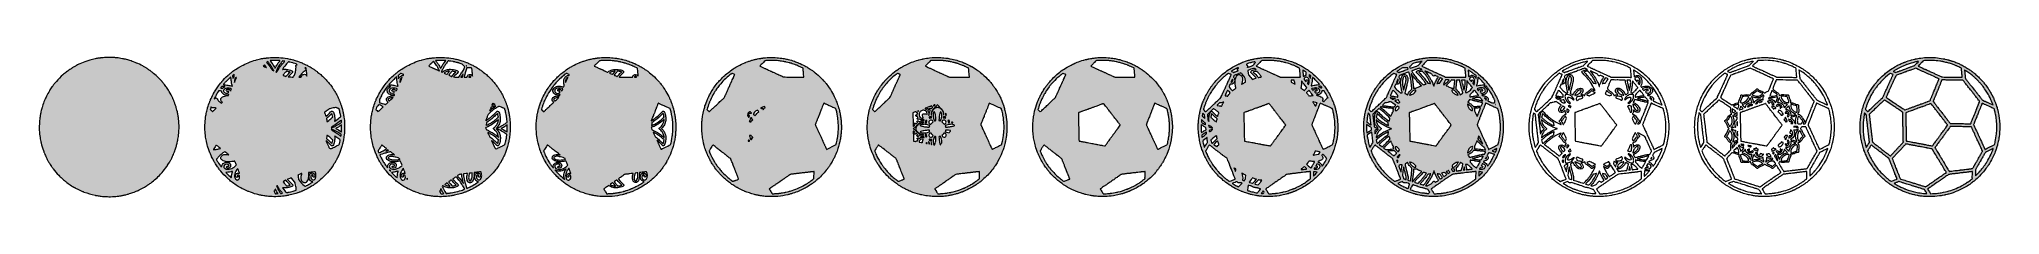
# Model space of a CAD drawing. Header units: inches. Extents: x -47.8 to -22.3, y 29.7 to 31.5.
import ezdxf

# ---------------------------------------------------------------- set-up
doc = ezdxf.new("R2010")
doc.units = ezdxf.units.IN
doc.header["$MEASUREMENT"] = 0
doc.layers.add('Football', color=7, linetype='Continuous')

msp = doc.modelspace()

# ---------------------------------------------------------------- hatches: boundary and pattern name
at = {"layer": 'Football'}
h = msp.add_hatch(color=7, dxfattribs=at)
h.dxf.hatch_style = 2
edge = h.paths.add_edge_path()
edge.add_spline(control_points=[(-46.013, 30.515), (-46.014, 30.512), (-46.014, 30.506), (-46.015, 30.5), (-46.015, 30.495), (-46.016, 30.488), (-46.017, 30.485), (-46.017, 30.482), (-46.018, 30.474), (-46.019, 30.468), (-46.021, 30.448), (-46.026, 30.424), (-46.029, 30.407), (-46.034, 30.385), (-46.036, 30.377), (-46.038, 30.368), (-46.043, 30.352), (-46.047, 30.335), (-46.049, 30.329), (-46.05, 30.326), (-46.051, 30.322), (-46.052, 30.321), (-46.052, 30.318), (-46.057, 30.304), (-46.061, 30.294), (-46.063, 30.289), (-46.064, 30.283), (-46.065, 30.282), (-46.069, 30.27), (-46.082, 30.237), (-46.09, 30.221), (-46.092, 30.215), (-46.095, 30.208), (-46.096, 30.207), (-46.097, 30.205), (-46.101, 30.197), (-46.105, 30.188), (-46.112, 30.175), (-46.116, 30.167), (-46.123, 30.154), (-46.125, 30.151), (-46.127, 30.146), (-46.129, 30.144), (-46.13, 30.141), (-46.132, 30.137), (-46.133, 30.135), (-46.135, 30.134), (-46.137, 30.13), (-46.138, 30.128), (-46.139, 30.125), (-46.142, 30.121), (-46.143, 30.119), (-46.147, 30.113), (-46.155, 30.1), (-46.159, 30.094), (-46.161, 30.091), (-46.163, 30.089), (-46.164, 30.087), (-46.164, 30.086), (-46.168, 30.081), (-46.171, 30.077), (-46.187, 30.053), (-46.214, 30.018), (-46.23, 29.999), (-46.233, 29.997), (-46.237, 29.992), (-46.239, 29.99), (-46.27, 29.953), (-46.321, 29.906), (-46.358, 29.878), (-46.361, 29.875), (-46.366, 29.871), (-46.369, 29.869), (-46.375, 29.864), (-46.383, 29.858), (-46.389, 29.854), (-46.392, 29.852), (-46.396, 29.849), (-46.398, 29.847), (-46.4, 29.846), (-46.402, 29.845), (-46.402, 29.845), (-46.403, 29.845), (-46.405, 29.843), (-46.409, 29.84), (-46.415, 29.836), (-46.43, 29.826), (-46.449, 29.815), (-46.453, 29.812), (-46.469, 29.803), (-46.478, 29.797), (-46.498, 29.786), (-46.529, 29.771), (-46.544, 29.764), (-46.548, 29.762), (-46.553, 29.76), (-46.555, 29.759), (-46.561, 29.757), (-46.573, 29.751), (-46.579, 29.749), (-46.582, 29.748), (-46.586, 29.746), (-46.588, 29.745), (-46.592, 29.744), (-46.596, 29.743), (-46.612, 29.736), (-46.626, 29.732), (-46.647, 29.725), (-46.671, 29.717), (-46.677, 29.716), (-46.687, 29.713), (-46.704, 29.709), (-46.716, 29.706), (-46.736, 29.702), (-46.748, 29.699), (-46.754, 29.698), (-46.761, 29.697), (-46.763, 29.696), (-46.765, 29.696), (-46.769, 29.695), (-46.771, 29.695), (-46.773, 29.695), (-46.777, 29.694), (-46.78, 29.693), (-46.788, 29.692), (-46.805, 29.69), (-46.809, 29.69), (-46.811, 29.689), (-46.815, 29.689), (-46.818, 29.688), (-46.824, 29.688), (-46.841, 29.686), (-46.859, 29.685), (-46.876, 29.683), (-46.93, 29.682), (-46.941, 29.683), (-46.941, 29.683), (-46.941, 29.683), (-46.941, 29.683), (-46.943, 29.683), (-46.952, 29.683), (-46.961, 29.684), (-46.988, 29.685), (-47.004, 29.686), (-47.023, 29.688), (-47.026, 29.689), (-47.032, 29.69), (-47.036, 29.69), (-47.054, 29.692), (-47.078, 29.696), (-47.09, 29.699), (-47.094, 29.699), (-47.101, 29.701), (-47.105, 29.702), (-47.151, 29.711), (-47.202, 29.726), (-47.249, 29.744), (-47.254, 29.746), (-47.259, 29.748), (-47.261, 29.749), (-47.262, 29.749), (-47.265, 29.75), (-47.267, 29.751), (-47.276, 29.754), (-47.308, 29.769), (-47.328, 29.779), (-47.344, 29.787), (-47.353, 29.791), (-47.369, 29.801), (-47.373, 29.803), (-47.377, 29.805), (-47.38, 29.807), (-47.382, 29.808), (-47.386, 29.81), (-47.389, 29.812), (-47.392, 29.814), (-47.395, 29.816), (-47.397, 29.817), (-47.415, 29.828), (-47.44, 29.845), (-47.456, 29.856), (-47.466, 29.864), (-47.478, 29.872), (-47.48, 29.875), (-47.484, 29.877), (-47.492, 29.884), (-47.497, 29.888), (-47.499, 29.889), (-47.501, 29.892), (-47.503, 29.893), (-47.507, 29.896), (-47.525, 29.911), (-47.529, 29.915), (-47.531, 29.918), (-47.536, 29.922), (-47.539, 29.925), (-47.547, 29.932), (-47.567, 29.951), (-47.578, 29.963), (-47.604, 29.99), (-47.624, 30.014), (-47.649, 30.046), (-47.661, 30.063), (-47.665, 30.069), (-47.675, 30.083), (-47.677, 30.087), (-47.68, 30.091), (-47.681, 30.091), (-47.686, 30.099), (-47.69, 30.105), (-47.696, 30.116), (-47.704, 30.128), (-47.707, 30.133), (-47.715, 30.147), (-47.718, 30.152), (-47.725, 30.166), (-47.733, 30.181), (-47.739, 30.193), (-47.752, 30.22), (-47.757, 30.233), (-47.763, 30.246), (-47.767, 30.257), (-47.768, 30.259), (-47.769, 30.261), (-47.77, 30.264), (-47.771, 30.267), (-47.773, 30.271), (-47.775, 30.276), (-47.778, 30.285), (-47.788, 30.313), (-47.801, 30.355), (-47.807, 30.382), (-47.808, 30.387), (-47.809, 30.393), (-47.81, 30.394), (-47.811, 30.401), (-47.819, 30.44), (-47.82, 30.449), (-47.82, 30.45), (-47.821, 30.454), (-47.821, 30.457), (-47.826, 30.484), (-47.829, 30.514), (-47.831, 30.553), (-47.832, 30.578), (-47.832, 30.631), (-47.829, 30.658), (-47.828, 30.682), (-47.824, 30.714), (-47.822, 30.726), (-47.822, 30.729), (-47.82, 30.738), (-47.819, 30.747), (-47.817, 30.756), (-47.816, 30.763), (-47.816, 30.763), (-47.816, 30.763), (-47.814, 30.77), (-47.813, 30.778), (-47.809, 30.798), (-47.803, 30.823), (-47.799, 30.836), (-47.798, 30.839), (-47.796, 30.844), (-47.795, 30.849), (-47.788, 30.873), (-47.78, 30.896), (-47.77, 30.924), (-47.765, 30.936), (-47.761, 30.945), (-47.76, 30.948), (-47.759, 30.95), (-47.758, 30.952), (-47.758, 30.953), (-47.757, 30.956), (-47.743, 30.985), (-47.737, 30.998), (-47.724, 31.023), (-47.713, 31.043), (-47.699, 31.067), (-47.69, 31.082), (-47.678, 31.1), (-47.666, 31.118), (-47.657, 31.13), (-47.655, 31.132), (-47.641, 31.151), (-47.635, 31.159), (-47.621, 31.176), (-47.617, 31.181), (-47.615, 31.184), (-47.611, 31.188), (-47.609, 31.19), (-47.589, 31.213), (-47.547, 31.256), (-47.524, 31.276), (-47.513, 31.286), (-47.491, 31.304), (-47.483, 31.31), (-47.468, 31.322), (-47.46, 31.328), (-47.456, 31.33), (-47.455, 31.331), (-47.45, 31.335), (-47.446, 31.338), (-47.437, 31.344), (-47.427, 31.351), (-47.417, 31.357), (-47.414, 31.359), (-47.409, 31.362), (-47.407, 31.364), (-47.405, 31.365), (-47.402, 31.367), (-47.4, 31.368), (-47.398, 31.369), (-47.393, 31.372), (-47.389, 31.375), (-47.377, 31.382), (-47.375, 31.383), (-47.368, 31.387), (-47.364, 31.389), (-47.358, 31.392), (-47.355, 31.394), (-47.347, 31.399), (-47.316, 31.414), (-47.305, 31.42), (-47.274, 31.434), (-47.247, 31.445), (-47.212, 31.456), (-47.188, 31.464), (-47.182, 31.466), (-47.154, 31.474), (-47.135, 31.479), (-47.101, 31.487), (-47.089, 31.488), (-47.087, 31.489), (-47.082, 31.49), (-47.077, 31.491), (-47.072, 31.492), (-47.065, 31.493), (-47.061, 31.493), (-47.058, 31.494), (-47.053, 31.495), (-47.05, 31.495), (-47.047, 31.495), (-47.043, 31.496), (-47.04, 31.496), (-47.037, 31.497), (-47.032, 31.497), (-47.029, 31.498), (-47.017, 31.5), (-46.988, 31.502), (-46.963, 31.503), (-46.936, 31.505), (-46.893, 31.504), (-46.868, 31.503), (-46.847, 31.501), (-46.842, 31.501), (-46.837, 31.5), (-46.834, 31.5), (-46.827, 31.499), (-46.822, 31.499), (-46.817, 31.499), (-46.812, 31.498), (-46.812, 31.498), (-46.811, 31.498), (-46.808, 31.497), (-46.805, 31.497), (-46.785, 31.494), (-46.749, 31.488), (-46.732, 31.484), (-46.729, 31.484), (-46.724, 31.483), (-46.72, 31.482), (-46.707, 31.479), (-46.681, 31.472), (-46.663, 31.467), (-46.648, 31.463), (-46.623, 31.454), (-46.603, 31.447), (-46.588, 31.441), (-46.576, 31.437), (-46.573, 31.435), (-46.572, 31.435), (-46.568, 31.433), (-46.563, 31.431), (-46.539, 31.421), (-46.516, 31.41), (-46.482, 31.392), (-46.478, 31.389), (-46.469, 31.384), (-46.454, 31.375), (-46.45, 31.373), (-46.444, 31.369), (-46.44, 31.367), (-46.436, 31.364), (-46.43, 31.36), (-46.426, 31.358), (-46.421, 31.355), (-46.417, 31.352), (-46.416, 31.351), (-46.406, 31.345), (-46.389, 31.333), (-46.386, 31.331), (-46.384, 31.329), (-46.38, 31.326), (-46.377, 31.324), (-46.373, 31.321), (-46.369, 31.318), (-46.367, 31.316), (-46.365, 31.315), (-46.359, 31.31), (-46.355, 31.307), (-46.337, 31.293), (-46.315, 31.274), (-46.294, 31.254), (-46.276, 31.237), (-46.243, 31.203), (-46.234, 31.192), (-46.232, 31.19), (-46.23, 31.186), (-46.228, 31.184), (-46.224, 31.18), (-46.216, 31.17), (-46.201, 31.152), (-46.197, 31.146), (-46.184, 31.13), (-46.181, 31.124), (-46.179, 31.122), (-46.175, 31.117), (-46.173, 31.113), (-46.163, 31.098), (-46.154, 31.086), (-46.137, 31.058), (-46.124, 31.035), (-46.1, 30.991), (-46.092, 30.97), (-46.09, 30.967), (-46.088, 30.961), (-46.086, 30.957), (-46.084, 30.954), (-46.081, 30.947), (-46.079, 30.942), (-46.077, 30.937), (-46.075, 30.931), (-46.074, 30.928), (-46.073, 30.926), (-46.07, 30.919), (-46.068, 30.914), (-46.066, 30.908), (-46.064, 30.901), (-46.063, 30.899), (-46.061, 30.893), (-46.05, 30.861), (-46.049, 30.857), (-46.048, 30.855), (-46.047, 30.851), (-46.046, 30.848), (-46.04, 30.828), (-46.033, 30.797), (-46.028, 30.776), (-46.028, 30.773), (-46.027, 30.77), (-46.027, 30.767), (-46.026, 30.762), (-46.023, 30.749), (-46.022, 30.743), (-46.022, 30.741), (-46.022, 30.739), (-46.022, 30.738), (-46.021, 30.736), (-46.017, 30.708), (-46.016, 30.694), (-46.015, 30.691), (-46.015, 30.685), (-46.014, 30.681), (-46.013, 30.674), (-46.013, 30.669), (-46.011, 30.644), (-46.009, 30.611), (-46.01, 30.546), (-46.013, 30.515)], knot_values=[0, 0, 0, 0, 1, 1, 1, 2, 2, 2, 3, 3, 3, 4, 4, 4, 5, 5, 5, 6, 6, 6, 7, 7, 7, 8, 8, 8, 9, 9, 9, 10, 10, 10, 11, 11, 11, 12, 12, 12, 13, 13, 13, 14, 14, 14, 15, 15, 15, 16, 16, 16, 17, 17, 17, 18, 18, 18, 19, 19, 19, 20, 20, 20, 21, 21, 21, 22, 22, 22, 23, 23, 23, 24, 24, 24, 25, 25, 25, 26, 26, 26, 27, 27, 27, 28, 28, 28, 29, 29, 29, 30, 30, 30, 31, 31, 31, 32, 32, 32, 33, 33, 33, 34, 34, 34, 35, 35, 35, 36, 36, 36, 37, 37, 37, 38, 38, 38, 39, 39, 39, 40, 40, 40, 41, 41, 41, 42, 42, 42, 43, 43, 43, 44, 44, 44, 45, 45, 45, 46, 46, 46, 47, 47, 47, 48, 48, 48, 49, 49, 49, 50, 50, 50, 51, 51, 51, 52, 52, 52, 53, 53, 53, 54, 54, 54, 55, 55, 55, 56, 56, 56, 57, 57, 57, 58, 58, 58, 59, 59, 59, 60, 60, 60, 61, 61, 61, 62, 62, 62, 63, 63, 63, 64, 64, 64, 65, 65, 65, 66, 66, 66, 67, 67, 67, 68, 68, 68, 69, 69, 69, 70, 70, 70, 71, 71, 71, 72, 72, 72, 73, 73, 73, 74, 74, 74, 75, 75, 75, 76, 76, 76, 77, 77, 77, 78, 78, 78, 79, 79, 79, 80, 80, 80, 81, 81, 81, 82, 82, 82, 83, 83, 83, 84, 84, 84, 85, 85, 85, 86, 86, 86, 87, 87, 87, 88, 88, 88, 89, 89, 89, 90, 90, 90, 91, 91, 91, 92, 92, 92, 93, 93, 93, 94, 94, 94, 95, 95, 95, 96, 96, 96, 97, 97, 97, 98, 98, 98, 99, 99, 99, 100, 100, 100, 101, 101, 101, 102, 102, 102, 103, 103, 103, 104, 104, 104, 105, 105, 105, 106, 106, 106, 107, 107, 107, 108, 108, 108, 109, 109, 109, 110, 110, 110, 111, 111, 111, 112, 112, 112, 113, 113, 113, 114, 114, 114, 115, 115, 115, 116, 116, 116, 117, 117, 117, 118, 118, 118, 119, 119, 119, 120, 120, 120, 121, 121, 121, 122, 122, 122, 123, 123, 123, 124, 124, 124, 125, 125, 125, 126, 126, 126, 127, 127, 127, 128, 128, 128, 129, 129, 129, 130, 130, 130, 131, 131, 131, 132, 132, 132, 133, 133, 133, 134, 134, 134, 135, 135, 135, 136, 136, 136, 137, 137, 137, 138, 138, 138, 139, 139, 139, 140, 140, 140, 141, 141, 141, 142, 142, 142, 143, 143, 143, 144, 144, 144, 145, 145, 145, 146, 146, 146, 147, 147, 147, 148, 148, 148, 149, 149, 149, 150, 150, 150, 151, 151, 151, 152, 152, 152, 153, 153, 153, 154, 154, 154, 155, 155, 155, 156, 156, 156, 157, 157, 157, 158, 158, 158, 159, 159, 159, 160, 160, 160, 160], degree=3, periodic=1)
h = msp.add_hatch(color=7, dxfattribs=at)
h.dxf.hatch_style = 2
edge = h.paths.add_edge_path()
edge.add_spline(control_points=[(-43.852, 30.628), (-43.852, 30.63), (-43.852, 30.637), (-43.853, 30.643), (-43.853, 30.659), (-43.854, 30.669), (-43.855, 30.681), (-43.858, 30.701), (-43.859, 30.71), (-43.86, 30.721), (-43.861, 30.726), (-43.862, 30.733), (-43.863, 30.736), (-43.864, 30.746), (-43.866, 30.755), (-43.868, 30.765), (-43.868, 30.769), (-43.87, 30.775), (-43.87, 30.777), (-43.87, 30.779), (-43.871, 30.784), (-43.872, 30.788), (-43.873, 30.791), (-43.874, 30.796), (-43.875, 30.799), (-43.88, 30.823), (-43.896, 30.878), (-43.904, 30.899), (-43.905, 30.902), (-43.908, 30.908), (-43.91, 30.914), (-43.912, 30.92), (-43.914, 30.926), (-43.915, 30.929), (-43.917, 30.931), (-43.919, 30.937), (-43.921, 30.942), (-43.923, 30.947), (-43.926, 30.955), (-43.928, 30.96), (-43.93, 30.964), (-43.934, 30.971), (-43.935, 30.976), (-43.937, 30.98), (-43.939, 30.984), (-43.94, 30.985), (-43.94, 30.986), (-43.943, 30.992), (-43.946, 30.998), (-43.952, 31.01), (-43.957, 31.019), (-43.962, 31.028), (-43.968, 31.039), (-43.977, 31.056), (-43.979, 31.058), (-43.98, 31.059), (-43.981, 31.061), (-43.981, 31.061), (-43.981, 31.061), (-43.999, 31.091), (-44.004, 31.098), (-44.017, 31.118), (-44.033, 31.14), (-44.039, 31.148), (-44.041, 31.149), (-44.047, 31.157), (-44.053, 31.165), (-44.06, 31.173), (-44.066, 31.181), (-44.068, 31.183), (-44.069, 31.185), (-44.072, 31.188), (-44.074, 31.19), (-44.083, 31.201), (-44.098, 31.216), (-44.115, 31.234), (-44.131, 31.25), (-44.15, 31.268), (-44.163, 31.279), (-44.167, 31.283), (-44.173, 31.288), (-44.176, 31.29), (-44.179, 31.293), (-44.184, 31.297), (-44.187, 31.3), (-44.204, 31.313), (-44.207, 31.315), (-44.211, 31.319), (-44.214, 31.32), (-44.22, 31.325), (-44.225, 31.329), (-44.237, 31.337), (-44.254, 31.349), (-44.263, 31.355), (-44.267, 31.357), (-44.274, 31.362), (-44.278, 31.365), (-44.29, 31.372), (-44.311, 31.385), (-44.33, 31.395), (-44.339, 31.4), (-44.377, 31.419), (-44.385, 31.422), (-44.398, 31.428), (-44.415, 31.435), (-44.424, 31.439), (-44.452, 31.45), (-44.475, 31.458), (-44.508, 31.468), (-44.519, 31.471), (-44.554, 31.48), (-44.565, 31.482), (-44.646, 31.5), (-44.719, 31.506), (-44.797, 31.503), (-44.819, 31.502), (-44.859, 31.499), (-44.87, 31.497), (-44.872, 31.497), (-44.879, 31.496), (-44.884, 31.495), (-44.9, 31.493), (-44.909, 31.492), (-44.919, 31.49), (-44.924, 31.489), (-44.931, 31.488), (-44.933, 31.488), (-44.948, 31.485), (-44.978, 31.478), (-44.999, 31.472), (-45.005, 31.471), (-45.013, 31.469), (-45.015, 31.468), (-45.036, 31.462), (-45.079, 31.447), (-45.109, 31.435), (-45.136, 31.424), (-45.171, 31.407), (-45.194, 31.395), (-45.198, 31.392), (-45.205, 31.389), (-45.208, 31.387), (-45.214, 31.384), (-45.239, 31.369), (-45.248, 31.363), (-45.27, 31.349), (-45.293, 31.334), (-45.307, 31.323), (-45.331, 31.304), (-45.334, 31.302), (-45.346, 31.291), (-45.364, 31.277), (-45.364, 31.277), (-45.373, 31.268), (-45.4, 31.244), (-45.433, 31.21), (-45.45, 31.189), (-45.452, 31.187), (-45.456, 31.182), (-45.458, 31.18), (-45.469, 31.167), (-45.492, 31.137), (-45.506, 31.119), (-45.516, 31.104), (-45.531, 31.081), (-45.539, 31.067), (-45.547, 31.054), (-45.561, 31.03), (-45.561, 31.03), (-45.561, 31.03), (-45.563, 31.026), (-45.565, 31.022), (-45.575, 31.003), (-45.594, 30.964), (-45.599, 30.952), (-45.599, 30.95), (-45.6, 30.948), (-45.601, 30.947), (-45.601, 30.947), (-45.606, 30.935), (-45.608, 30.931), (-45.608, 30.929), (-45.609, 30.926), (-45.61, 30.923), (-45.62, 30.9), (-45.629, 30.871), (-45.637, 30.846), (-45.638, 30.842), (-45.639, 30.838), (-45.64, 30.835), (-45.642, 30.829), (-45.647, 30.809), (-45.648, 30.803), (-45.653, 30.781), (-45.657, 30.759), (-45.66, 30.743), (-45.663, 30.722), (-45.664, 30.72), (-45.665, 30.709), (-45.666, 30.704), (-45.667, 30.696), (-45.667, 30.692), (-45.669, 30.678), (-45.67, 30.664), (-45.671, 30.645), (-45.672, 30.623), (-45.673, 30.576), (-45.672, 30.555), (-45.67, 30.525), (-45.667, 30.49), (-45.664, 30.473), (-45.664, 30.471), (-45.663, 30.465), (-45.663, 30.461), (-45.66, 30.442), (-45.653, 30.406), (-45.65, 30.394), (-45.65, 30.392), (-45.648, 30.385), (-45.647, 30.379), (-45.645, 30.372), (-45.643, 30.365), (-45.642, 30.361), (-45.639, 30.349), (-45.635, 30.334), (-45.633, 30.329), (-45.625, 30.302), (-45.619, 30.285), (-45.613, 30.271), (-45.612, 30.267), (-45.61, 30.263), (-45.61, 30.261), (-45.606, 30.252), (-45.597, 30.231), (-45.592, 30.219), (-45.59, 30.216), (-45.587, 30.21), (-45.586, 30.206), (-45.579, 30.192), (-45.563, 30.159), (-45.556, 30.148), (-45.551, 30.139), (-45.539, 30.12), (-45.534, 30.111), (-45.528, 30.102), (-45.51, 30.074), (-45.502, 30.063), (-45.496, 30.055), (-45.479, 30.033), (-45.476, 30.029), (-45.474, 30.026), (-45.47, 30.021), (-45.466, 30.016), (-45.446, 29.991), (-45.404, 29.947), (-45.38, 29.925), (-45.376, 29.921), (-45.37, 29.916), (-45.368, 29.914), (-45.366, 29.912), (-45.361, 29.908), (-45.358, 29.906), (-45.355, 29.903), (-45.351, 29.899), (-45.349, 29.897), (-45.334, 29.884), (-45.319, 29.873), (-45.294, 29.855), (-45.278, 29.843), (-45.254, 29.827), (-45.238, 29.817), (-45.213, 29.802), (-45.191, 29.79), (-45.169, 29.779), (-45.149, 29.769), (-45.117, 29.754), (-45.109, 29.751), (-45.106, 29.751), (-45.103, 29.749), (-45.101, 29.749), (-45.079, 29.739), (-45.031, 29.723), (-44.999, 29.714), (-44.976, 29.708), (-44.963, 29.705), (-44.943, 29.701), (-44.936, 29.7), (-44.93, 29.699), (-44.929, 29.698), (-44.926, 29.698), (-44.917, 29.696), (-44.906, 29.694), (-44.895, 29.692), (-44.891, 29.692), (-44.861, 29.688), (-44.841, 29.686), (-44.816, 29.684), (-44.794, 29.683), (-44.794, 29.683), (-44.794, 29.683), (-44.794, 29.683), (-44.769, 29.682), (-44.728, 29.683), (-44.703, 29.685), (-44.681, 29.686), (-44.638, 29.691), (-44.621, 29.694), (-44.62, 29.694), (-44.617, 29.694), (-44.614, 29.695), (-44.609, 29.695), (-44.601, 29.697), (-44.594, 29.698), (-44.591, 29.699), (-44.586, 29.7), (-44.582, 29.701), (-44.56, 29.705), (-44.523, 29.714), (-44.504, 29.72), (-44.477, 29.729), (-44.469, 29.731), (-44.461, 29.734), (-44.443, 29.74), (-44.441, 29.741), (-44.424, 29.748), (-44.42, 29.749), (-44.414, 29.752), (-44.41, 29.754), (-44.406, 29.755), (-44.403, 29.757), (-44.402, 29.757), (-44.402, 29.757), (-44.396, 29.76), (-44.383, 29.765), (-44.372, 29.77), (-44.338, 29.787), (-44.33, 29.792), (-44.327, 29.794), (-44.322, 29.796), (-44.32, 29.797), (-44.298, 29.809), (-44.263, 29.831), (-44.25, 29.84), (-44.247, 29.842), (-44.244, 29.844), (-44.243, 29.845), (-44.241, 29.846), (-44.231, 29.854), (-44.227, 29.856), (-44.226, 29.857), (-44.224, 29.859), (-44.222, 29.86), (-44.22, 29.861), (-44.217, 29.864), (-44.215, 29.865), (-44.213, 29.867), (-44.208, 29.871), (-44.203, 29.875), (-44.198, 29.878), (-44.192, 29.883), (-44.189, 29.886), (-44.186, 29.888), (-44.181, 29.892), (-44.179, 29.894), (-44.162, 29.907), (-44.134, 29.934), (-44.113, 29.954), (-44.086, 29.982), (-44.061, 30.011), (-44.039, 30.04), (-44.038, 30.042), (-44.035, 30.045), (-44.033, 30.048), (-44.028, 30.055), (-44.021, 30.064), (-44.013, 30.075), (-44.003, 30.09), (-44, 30.094), (-43.995, 30.102), (-43.993, 30.106), (-43.989, 30.112), (-43.987, 30.115), (-43.985, 30.118), (-43.982, 30.123), (-43.98, 30.126), (-43.978, 30.13), (-43.976, 30.134), (-43.974, 30.136), (-43.973, 30.138), (-43.971, 30.142), (-43.97, 30.144), (-43.968, 30.147), (-43.966, 30.152), (-43.964, 30.155), (-43.955, 30.171), (-43.953, 30.175), (-43.947, 30.186), (-43.944, 30.193), (-43.94, 30.201), (-43.939, 30.204), (-43.937, 30.207), (-43.936, 30.211), (-43.935, 30.213), (-43.924, 30.236), (-43.922, 30.24), (-43.914, 30.261), (-43.899, 30.298), (-43.892, 30.322), (-43.878, 30.372), (-43.878, 30.375), (-43.876, 30.383), (-43.874, 30.39), (-43.873, 30.397), (-43.871, 30.405), (-43.871, 30.407), (-43.868, 30.419), (-43.862, 30.451), (-43.86, 30.467), (-43.855, 30.503), (-43.853, 30.524), (-43.852, 30.554), (-43.851, 30.567), (-43.851, 30.621), (-43.852, 30.628)], knot_values=[0, 0, 0, 0, 1, 1, 1, 2, 2, 2, 3, 3, 3, 4, 4, 4, 5, 5, 5, 6, 6, 6, 7, 7, 7, 8, 8, 8, 9, 9, 9, 10, 10, 10, 11, 11, 11, 12, 12, 12, 13, 13, 13, 14, 14, 14, 15, 15, 15, 16, 16, 16, 17, 17, 17, 18, 18, 18, 19, 19, 19, 20, 20, 20, 21, 21, 21, 22, 22, 22, 23, 23, 23, 24, 24, 24, 25, 25, 25, 26, 26, 26, 27, 27, 27, 28, 28, 28, 29, 29, 29, 30, 30, 30, 31, 31, 31, 32, 32, 32, 33, 33, 33, 34, 34, 34, 35, 35, 35, 36, 36, 36, 37, 37, 37, 38, 38, 38, 39, 39, 39, 40, 40, 40, 41, 41, 41, 42, 42, 42, 43, 43, 43, 44, 44, 44, 45, 45, 45, 46, 46, 46, 47, 47, 47, 48, 48, 48, 49, 49, 49, 50, 50, 50, 51, 51, 51, 52, 52, 52, 53, 53, 53, 54, 54, 54, 55, 55, 55, 56, 56, 56, 57, 57, 57, 58, 58, 58, 59, 59, 59, 60, 60, 60, 61, 61, 61, 62, 62, 62, 63, 63, 63, 64, 64, 64, 65, 65, 65, 66, 66, 66, 67, 67, 67, 68, 68, 68, 69, 69, 69, 70, 70, 70, 71, 71, 71, 72, 72, 72, 73, 73, 73, 74, 74, 74, 75, 75, 75, 76, 76, 76, 77, 77, 77, 78, 78, 78, 79, 79, 79, 80, 80, 80, 81, 81, 81, 82, 82, 82, 83, 83, 83, 84, 84, 84, 85, 85, 85, 86, 86, 86, 87, 87, 87, 88, 88, 88, 89, 89, 89, 90, 90, 90, 91, 91, 91, 92, 92, 92, 93, 93, 93, 94, 94, 94, 95, 95, 95, 96, 96, 96, 97, 97, 97, 98, 98, 98, 99, 99, 99, 100, 100, 100, 101, 101, 101, 102, 102, 102, 103, 103, 103, 104, 104, 104, 105, 105, 105, 106, 106, 106, 107, 107, 107, 108, 108, 108, 109, 109, 109, 110, 110, 110, 111, 111, 111, 112, 112, 112, 113, 113, 113, 114, 114, 114, 115, 115, 115, 116, 116, 116, 117, 117, 117, 118, 118, 118, 119, 119, 119, 120, 120, 120, 121, 121, 121, 122, 122, 122, 123, 123, 123, 124, 124, 124, 125, 125, 125, 126, 126, 126, 127, 127, 127, 128, 128, 128, 129, 129, 129, 130, 130, 130, 131, 131, 131, 132, 132, 132, 133, 133, 133, 134, 134, 134, 135, 135, 135, 136, 136, 136, 137, 137, 137, 138, 138, 138, 139, 139, 139, 140, 140, 140, 141, 141, 141, 141], degree=3, periodic=1)
edge = h.paths.add_edge_path()
edge.add_spline(control_points=[(-45.287, 31.205), (-45.284, 31.221), (-45.28, 31.228), (-45.273, 31.235), (-45.269, 31.238), (-45.26, 31.244), (-45.259, 31.243), (-45.259, 31.243), (-45.259, 31.242), (-45.269, 31.22), (-45.282, 31.191), (-45.287, 31.18), (-45.287, 31.179), (-45.288, 31.178), (-45.288, 31.178), (-45.288, 31.178), (-45.29, 31.178), (-45.289, 31.199), (-45.287, 31.205)], knot_values=[0, 0, 0, 0, 1, 1, 1, 2, 2, 2, 3, 3, 3, 4, 4, 4, 5, 5, 5, 6, 6, 6, 6], degree=3, periodic=1)
edge = h.paths.add_edge_path()
edge.add_spline(control_points=[(-45.305, 31.274), (-45.297, 31.281), (-45.292, 31.284), (-45.292, 31.284), (-45.292, 31.284), (-45.291, 31.274), (-45.29, 31.264), (-45.29, 31.264), (-45.29, 31.254), (-45.29, 31.254), (-45.29, 31.254), (-45.293, 31.25), (-45.293, 31.25), (-45.298, 31.246), (-45.302, 31.239), (-45.305, 31.233), (-45.307, 31.229), (-45.308, 31.227), (-45.308, 31.228), (-45.308, 31.229), (-45.309, 31.232), (-45.309, 31.235), (-45.31, 31.239), (-45.31, 31.244), (-45.31, 31.246), (-45.31, 31.249), (-45.311, 31.253), (-45.311, 31.256), (-45.311, 31.259), (-45.312, 31.263), (-45.312, 31.265), (-45.312, 31.265), (-45.312, 31.269), (-45.312, 31.269), (-45.312, 31.269), (-45.305, 31.274), (-45.305, 31.274)], knot_values=[0, 0, 0, 0, 1, 1, 1, 2, 2, 2, 3, 3, 3, 4, 4, 4, 5, 5, 5, 6, 6, 6, 7, 7, 7, 8, 8, 8, 9, 9, 9, 10, 10, 10, 11, 11, 11, 12, 12, 12, 12], degree=3, periodic=1)
edge = h.paths.add_edge_path()
edge.add_spline(control_points=[(-45.428, 31.154), (-45.426, 31.157), (-45.423, 31.161), (-45.421, 31.163), (-45.419, 31.165), (-45.415, 31.17), (-45.413, 31.173), (-45.41, 31.176), (-45.405, 31.181), (-45.402, 31.184), (-45.394, 31.193), (-45.366, 31.221), (-45.358, 31.229), (-45.347, 31.238), (-45.337, 31.248), (-45.336, 31.248), (-45.336, 31.248), (-45.335, 31.246), (-45.334, 31.239), (-45.334, 31.235), (-45.334, 31.23), (-45.333, 31.228), (-45.333, 31.226), (-45.332, 31.22), (-45.332, 31.215), (-45.329, 31.192), (-45.327, 31.185), (-45.321, 31.151), (-45.32, 31.149), (-45.319, 31.143), (-45.317, 31.138), (-45.316, 31.133), (-45.315, 31.129), (-45.315, 31.129), (-45.315, 31.129), (-45.316, 31.129), (-45.325, 31.131), (-45.334, 31.134), (-45.363, 31.139), (-45.374, 31.141), (-45.386, 31.143), (-45.426, 31.148), (-45.43, 31.148), (-45.431, 31.148), (-45.432, 31.148), (-45.433, 31.149), (-45.433, 31.149), (-45.431, 31.152), (-45.428, 31.154)], knot_values=[0, 0, 0, 0, 1, 1, 1, 2, 2, 2, 3, 3, 3, 4, 4, 4, 5, 5, 5, 6, 6, 6, 7, 7, 7, 8, 8, 8, 9, 9, 9, 10, 10, 10, 11, 11, 11, 12, 12, 12, 13, 13, 13, 14, 14, 14, 15, 15, 15, 16, 16, 16, 16], degree=3, periodic=1)
edge = h.paths.add_edge_path()
edge.add_spline(control_points=[(-45.383, 31.059), (-45.38, 31.059), (-45.376, 31.06), (-45.373, 31.063), (-45.37, 31.065), (-45.368, 31.065), (-45.366, 31.061), (-45.365, 31.058), (-45.364, 31.057), (-45.364, 31.053), (-45.364, 31.048), (-45.365, 31.046), (-45.368, 31.043), (-45.37, 31.041), (-45.374, 31.039), (-45.379, 31.037), (-45.384, 31.036), (-45.394, 31.035), (-45.398, 31.036), (-45.413, 31.039), (-45.426, 31.05), (-45.429, 31.063), (-45.432, 31.072), (-45.425, 31.085), (-45.414, 31.092), (-45.405, 31.098), (-45.388, 31.103), (-45.373, 31.103), (-45.365, 31.103), (-45.352, 31.101), (-45.344, 31.099), (-45.338, 31.097), (-45.328, 31.094), (-45.327, 31.094), (-45.326, 31.093), (-45.327, 31.092), (-45.33, 31.084), (-45.332, 31.08), (-45.335, 31.073), (-45.337, 31.07), (-45.34, 31.064), (-45.34, 31.064), (-45.34, 31.065), (-45.344, 31.074), (-45.348, 31.081), (-45.353, 31.084), (-45.358, 31.088), (-45.363, 31.089), (-45.37, 31.089), (-45.376, 31.09), (-45.377, 31.09), (-45.38, 31.088), (-45.389, 31.085), (-45.394, 31.081), (-45.395, 31.075), (-45.396, 31.068), (-45.39, 31.061), (-45.383, 31.059)], knot_values=[0, 0, 0, 0, 1, 1, 1, 2, 2, 2, 3, 3, 3, 4, 4, 4, 5, 5, 5, 6, 6, 6, 7, 7, 7, 8, 8, 8, 9, 9, 9, 10, 10, 10, 11, 11, 11, 12, 12, 12, 13, 13, 13, 14, 14, 14, 15, 15, 15, 16, 16, 16, 17, 17, 17, 18, 18, 18, 19, 19, 19, 19], degree=3, periodic=1)
edge = h.paths.add_edge_path()
edge.add_spline(control_points=[(-45.463, 31.11), (-45.461, 31.113), (-45.458, 31.117), (-45.457, 31.119), (-45.455, 31.122), (-45.453, 31.124), (-45.452, 31.124), (-45.452, 31.125), (-45.45, 31.125), (-45.443, 31.124), (-45.43, 31.124), (-45.417, 31.122), (-45.415, 31.122), (-45.413, 31.121), (-45.413, 31.121), (-45.419, 31.118), (-45.425, 31.115), (-45.433, 31.11), (-45.437, 31.106), (-45.437, 31.106), (-45.44, 31.103), (-45.44, 31.103), (-45.44, 31.103), (-45.444, 31.103), (-45.444, 31.103), (-45.447, 31.103), (-45.452, 31.104), (-45.456, 31.104), (-45.46, 31.104), (-45.464, 31.104), (-45.465, 31.104), (-45.467, 31.104), (-45.467, 31.106), (-45.463, 31.11)], knot_values=[0, 0, 0, 0, 1, 1, 1, 2, 2, 2, 3, 3, 3, 4, 4, 4, 5, 5, 5, 6, 6, 6, 7, 7, 7, 8, 8, 8, 9, 9, 9, 10, 10, 10, 11, 11, 11, 11], degree=3, periodic=1)
edge = h.paths.add_edge_path()
edge.add_spline(control_points=[(-45.527, 31.009), (-45.516, 31.029), (-45.514, 31.033), (-45.497, 31.061), (-45.496, 31.062), (-45.495, 31.064), (-45.494, 31.065), (-45.494, 31.065), (-45.493, 31.066), (-45.493, 31.066), (-45.493, 31.066), (-45.481, 31.066), (-45.481, 31.066), (-45.474, 31.065), (-45.465, 31.065), (-45.462, 31.064), (-45.462, 31.064), (-45.455, 31.064), (-45.455, 31.064), (-45.455, 31.064), (-45.455, 31.061), (-45.455, 31.061), (-45.454, 31.055), (-45.453, 31.051), (-45.45, 31.046), (-45.444, 31.033), (-45.431, 31.02), (-45.416, 31.015), (-45.405, 31.01), (-45.39, 31.009), (-45.377, 31.012), (-45.372, 31.013), (-45.364, 31.016), (-45.362, 31.017), (-45.362, 31.017), (-45.361, 31.017), (-45.361, 31.017), (-45.361, 31.017), (-45.365, 31.007), (-45.366, 31.006), (-45.366, 31.005), (-45.368, 31.005), (-45.372, 31.005), (-45.378, 31.005), (-45.39, 31.004), (-45.4, 31.002), (-45.418, 30.999), (-45.441, 30.99), (-45.452, 30.981), (-45.462, 30.974), (-45.467, 30.965), (-45.467, 30.954), (-45.467, 30.947), (-45.466, 30.943), (-45.462, 30.936), (-45.459, 30.929), (-45.455, 30.925), (-45.449, 30.92), (-45.446, 30.919), (-45.444, 30.917), (-45.444, 30.917), (-45.444, 30.917), (-45.447, 30.914), (-45.451, 30.91), (-45.455, 30.907), (-45.458, 30.904), (-45.458, 30.904), (-45.459, 30.904), (-45.469, 30.913), (-45.48, 30.923), (-45.495, 30.937), (-45.503, 30.946), (-45.514, 30.961), (-45.521, 30.97), (-45.524, 30.973), (-45.528, 30.974), (-45.534, 30.975), (-45.538, 30.973), (-45.546, 30.966), (-45.549, 30.963), (-45.551, 30.961), (-45.551, 30.961), (-45.552, 30.962), (-45.538, 30.989), (-45.527, 31.009)], knot_values=[0, 0, 0, 0, 1, 1, 1, 2, 2, 2, 3, 3, 3, 4, 4, 4, 5, 5, 5, 6, 6, 6, 7, 7, 7, 8, 8, 8, 9, 9, 9, 10, 10, 10, 11, 11, 11, 12, 12, 12, 13, 13, 13, 14, 14, 14, 15, 15, 15, 16, 16, 16, 17, 17, 17, 18, 18, 18, 19, 19, 19, 20, 20, 20, 21, 21, 21, 22, 22, 22, 23, 23, 23, 24, 24, 24, 25, 25, 25, 26, 26, 26, 27, 27, 27, 28, 28, 28, 28], degree=3, periodic=1)
edge = h.paths.add_edge_path()
edge.add_spline(control_points=[(-45.574, 30.794), (-45.575, 30.794), (-45.592, 30.812), (-45.599, 30.819), (-45.599, 30.819), (-45.602, 30.823), (-45.602, 30.823), (-45.602, 30.823), (-45.601, 30.829), (-45.601, 30.829), (-45.598, 30.838), (-45.592, 30.859), (-45.591, 30.859), (-45.591, 30.859), (-45.59, 30.858), (-45.59, 30.856), (-45.59, 30.851), (-45.588, 30.848), (-45.585, 30.846), (-45.581, 30.843), (-45.579, 30.842), (-45.573, 30.844), (-45.567, 30.845), (-45.552, 30.845), (-45.544, 30.844), (-45.541, 30.844), (-45.536, 30.843), (-45.533, 30.843), (-45.527, 30.842), (-45.525, 30.842), (-45.525, 30.841), (-45.525, 30.841), (-45.535, 30.831), (-45.551, 30.816), (-45.556, 30.811), (-45.564, 30.804), (-45.567, 30.801), (-45.571, 30.797), (-45.574, 30.794), (-45.574, 30.794)], knot_values=[0, 0, 0, 0, 1, 1, 1, 2, 2, 2, 3, 3, 3, 4, 4, 4, 5, 5, 5, 6, 6, 6, 7, 7, 7, 8, 8, 8, 9, 9, 9, 10, 10, 10, 11, 11, 11, 12, 12, 12, 13, 13, 13, 13], degree=3, periodic=1)
edge = h.paths.add_edge_path()
edge.add_spline(control_points=[(-45.55, 30.298), (-45.55, 30.298), (-45.55, 30.298), (-45.55, 30.298), (-45.562, 30.298), (-45.563, 30.298), (-45.563, 30.298), (-45.564, 30.299), (-45.562, 30.301), (-45.561, 30.303), (-45.559, 30.305), (-45.554, 30.314), (-45.548, 30.323), (-45.543, 30.332), (-45.537, 30.341), (-45.535, 30.344), (-45.533, 30.347), (-45.53, 30.352), (-45.529, 30.354), (-45.528, 30.356), (-45.526, 30.358), (-45.526, 30.358), (-45.526, 30.358), (-45.523, 30.356), (-45.521, 30.354), (-45.518, 30.352), (-45.514, 30.349), (-45.511, 30.347), (-45.508, 30.344), (-45.503, 30.34), (-45.5, 30.338), (-45.496, 30.335), (-45.491, 30.331), (-45.487, 30.328), (-45.473, 30.317), (-45.469, 30.314), (-45.469, 30.313), (-45.468, 30.312), (-45.468, 30.313), (-45.486, 30.309), (-45.49, 30.308), (-45.498, 30.306), (-45.503, 30.305), (-45.519, 30.301), (-45.536, 30.299), (-45.55, 30.298)], knot_values=[0, 0, 0, 0, 1, 1, 1, 2, 2, 2, 3, 3, 3, 4, 4, 4, 5, 5, 5, 6, 6, 6, 7, 7, 7, 8, 8, 8, 9, 9, 9, 10, 10, 10, 11, 11, 11, 12, 12, 12, 13, 13, 13, 14, 14, 14, 15, 15, 15, 15], degree=3, periodic=1)
edge = h.paths.add_edge_path()
edge.add_spline(control_points=[(-45.315, 30.007), (-45.319, 29.992), (-45.325, 29.958), (-45.327, 29.94), (-45.327, 29.94), (-45.327, 29.94), (-45.327, 29.94), (-45.328, 29.936), (-45.329, 29.932), (-45.329, 29.932), (-45.329, 29.932), (-45.333, 29.935), (-45.349, 29.95), (-45.357, 29.957), (-45.398, 29.997), (-45.398, 29.998), (-45.398, 29.998), (-45.396, 29.999), (-45.394, 29.999), (-45.383, 30), (-45.367, 30.003), (-45.354, 30.005), (-45.338, 30.009), (-45.334, 30.009), (-45.324, 30.012), (-45.318, 30.013), (-45.313, 30.014), (-45.313, 30.014), (-45.313, 30.014), (-45.314, 30.011), (-45.315, 30.007)], knot_values=[0, 0, 0, 0, 1, 1, 1, 2, 2, 2, 3, 3, 3, 4, 4, 4, 5, 5, 5, 6, 6, 6, 7, 7, 7, 8, 8, 8, 9, 9, 9, 10, 10, 10, 10], degree=3, periodic=1)
edge = h.paths.add_edge_path()
edge.add_spline(control_points=[(-45.356, 30.042), (-45.356, 30.042), (-45.356, 30.042), (-45.356, 30.042), (-45.364, 30.041), (-45.376, 30.04), (-45.38, 30.041), (-45.406, 30.045), (-45.418, 30.052), (-45.425, 30.066), (-45.43, 30.076), (-45.428, 30.086), (-45.418, 30.096), (-45.41, 30.104), (-45.402, 30.107), (-45.389, 30.107), (-45.377, 30.107), (-45.367, 30.103), (-45.363, 30.097), (-45.361, 30.092), (-45.362, 30.083), (-45.366, 30.08), (-45.368, 30.078), (-45.368, 30.078), (-45.37, 30.08), (-45.374, 30.083), (-45.376, 30.084), (-45.38, 30.084), (-45.383, 30.084), (-45.384, 30.083), (-45.386, 30.082), (-45.392, 30.078), (-45.394, 30.071), (-45.391, 30.065), (-45.39, 30.061), (-45.387, 30.059), (-45.381, 30.056), (-45.377, 30.054), (-45.376, 30.054), (-45.371, 30.054), (-45.357, 30.053), (-45.347, 30.059), (-45.341, 30.073), (-45.338, 30.079), (-45.337, 30.083), (-45.337, 30.091), (-45.337, 30.098), (-45.338, 30.102), (-45.34, 30.107), (-45.343, 30.114), (-45.35, 30.121), (-45.358, 30.126), (-45.368, 30.131), (-45.378, 30.133), (-45.392, 30.133), (-45.405, 30.132), (-45.415, 30.129), (-45.425, 30.123), (-45.439, 30.113), (-45.449, 30.099), (-45.452, 30.085), (-45.453, 30.082), (-45.454, 30.08), (-45.454, 30.079), (-45.455, 30.079), (-45.464, 30.078), (-45.465, 30.079), (-45.468, 30.081), (-45.493, 30.119), (-45.505, 30.138), (-45.507, 30.143), (-45.51, 30.147), (-45.511, 30.148), (-45.513, 30.151), (-45.519, 30.162), (-45.521, 30.166), (-45.521, 30.166), (-45.523, 30.17), (-45.523, 30.17), (-45.523, 30.17), (-45.52, 30.172), (-45.52, 30.172), (-45.519, 30.174), (-45.515, 30.178), (-45.512, 30.183), (-45.503, 30.195), (-45.496, 30.203), (-45.484, 30.215), (-45.468, 30.23), (-45.457, 30.24), (-45.437, 30.255), (-45.421, 30.268), (-45.422, 30.267), (-45.413, 30.268), (-45.413, 30.268), (-45.41, 30.269), (-45.41, 30.269), (-45.41, 30.269), (-45.399, 30.26), (-45.399, 30.26), (-45.385, 30.249), (-45.372, 30.239), (-45.365, 30.234), (-45.363, 30.231), (-45.361, 30.23), (-45.361, 30.23), (-45.361, 30.23), (-45.363, 30.23), (-45.365, 30.231), (-45.37, 30.232), (-45.375, 30.233), (-45.384, 30.234), (-45.391, 30.235), (-45.409, 30.235), (-45.416, 30.234), (-45.422, 30.234), (-45.428, 30.232), (-45.435, 30.229), (-45.45, 30.224), (-45.46, 30.214), (-45.464, 30.2), (-45.466, 30.194), (-45.466, 30.185), (-45.464, 30.179), (-45.461, 30.169), (-45.451, 30.16), (-45.434, 30.153), (-45.414, 30.143), (-45.397, 30.14), (-45.371, 30.139), (-45.35, 30.138), (-45.33, 30.139), (-45.299, 30.144), (-45.294, 30.145), (-45.288, 30.146), (-45.287, 30.146), (-45.287, 30.146), (-45.284, 30.147), (-45.284, 30.147), (-45.284, 30.147), (-45.281, 30.14), (-45.281, 30.14), (-45.279, 30.137), (-45.277, 30.134), (-45.277, 30.133), (-45.277, 30.132), (-45.275, 30.128), (-45.273, 30.124), (-45.272, 30.12), (-45.268, 30.112), (-45.266, 30.105), (-45.266, 30.105), (-45.262, 30.094), (-45.262, 30.094), (-45.262, 30.094), (-45.268, 30.089), (-45.268, 30.089), (-45.275, 30.082), (-45.279, 30.079), (-45.29, 30.07), (-45.315, 30.052), (-45.332, 30.045), (-45.356, 30.042)], knot_values=[0, 0, 0, 0, 1, 1, 1, 2, 2, 2, 3, 3, 3, 4, 4, 4, 5, 5, 5, 6, 6, 6, 7, 7, 7, 8, 8, 8, 9, 9, 9, 10, 10, 10, 11, 11, 11, 12, 12, 12, 13, 13, 13, 14, 14, 14, 15, 15, 15, 16, 16, 16, 17, 17, 17, 18, 18, 18, 19, 19, 19, 20, 20, 20, 21, 21, 21, 22, 22, 22, 23, 23, 23, 24, 24, 24, 25, 25, 25, 26, 26, 26, 27, 27, 27, 28, 28, 28, 29, 29, 29, 30, 30, 30, 31, 31, 31, 32, 32, 32, 33, 33, 33, 34, 34, 34, 35, 35, 35, 36, 36, 36, 37, 37, 37, 38, 38, 38, 39, 39, 39, 40, 40, 40, 41, 41, 41, 42, 42, 42, 43, 43, 43, 44, 44, 44, 45, 45, 45, 46, 46, 46, 47, 47, 47, 48, 48, 48, 49, 49, 49, 50, 50, 50, 51, 51, 51, 52, 52, 52, 53, 53, 53, 54, 54, 54, 54], degree=3, periodic=1)
edge = h.paths.add_edge_path()
edge.add_spline(control_points=[(-45.221, 29.926), (-45.224, 29.914), (-45.235, 29.904), (-45.246, 29.901), (-45.246, 29.901), (-45.246, 29.901), (-45.246, 29.901), (-45.25, 29.899), (-45.251, 29.899), (-45.256, 29.9), (-45.262, 29.902), (-45.271, 29.908), (-45.275, 29.914), (-45.282, 29.924), (-45.287, 29.944), (-45.287, 29.96), (-45.285, 29.988), (-45.277, 30.01), (-45.258, 30.037), (-45.252, 30.045), (-45.246, 30.052), (-45.246, 30.052), (-45.245, 30.053), (-45.241, 30.043), (-45.237, 30.03), (-45.23, 30.012), (-45.228, 30.008), (-45.226, 30.004), (-45.223, 29.995), (-45.22, 29.988), (-45.22, 29.988), (-45.22, 29.988), (-45.222, 29.988), (-45.224, 29.989), (-45.229, 29.991), (-45.242, 29.991), (-45.247, 29.99), (-45.255, 29.988), (-45.265, 29.982), (-45.269, 29.976), (-45.273, 29.97), (-45.275, 29.96), (-45.273, 29.952), (-45.272, 29.945), (-45.267, 29.939), (-45.263, 29.937), (-45.259, 29.935), (-45.254, 29.935), (-45.251, 29.936), (-45.247, 29.939), (-45.243, 29.944), (-45.243, 29.948), (-45.243, 29.951), (-45.244, 29.954), (-45.246, 29.956), (-45.248, 29.959), (-45.249, 29.961), (-45.246, 29.963), (-45.243, 29.965), (-45.24, 29.966), (-45.236, 29.965), (-45.232, 29.965), (-45.231, 29.965), (-45.229, 29.964), (-45.224, 29.96), (-45.221, 29.954), (-45.22, 29.944), (-45.219, 29.939), (-45.22, 29.932), (-45.221, 29.926)], knot_values=[0, 0, 0, 0, 1, 1, 1, 2, 2, 2, 3, 3, 3, 4, 4, 4, 5, 5, 5, 6, 6, 6, 7, 7, 7, 8, 8, 8, 9, 9, 9, 10, 10, 10, 11, 11, 11, 12, 12, 12, 13, 13, 13, 14, 14, 14, 15, 15, 15, 16, 16, 16, 17, 17, 17, 18, 18, 18, 19, 19, 19, 20, 20, 20, 21, 21, 21, 22, 22, 22, 23, 23, 23, 23], degree=3, periodic=1)
edge = h.paths.add_edge_path()
edge.add_spline(control_points=[(-44.882, 31.376), (-44.892, 31.381), (-44.896, 31.383), (-44.908, 31.388), (-44.911, 31.389), (-44.914, 31.391), (-44.914, 31.391), (-44.914, 31.391), (-44.899, 31.406), (-44.898, 31.406), (-44.897, 31.406), (-44.871, 31.373), (-44.871, 31.371), (-44.871, 31.371), (-44.872, 31.371), (-44.882, 31.376)], knot_values=[0, 0, 0, 0, 1, 1, 1, 2, 2, 2, 3, 3, 3, 4, 4, 4, 5, 5, 5, 5], degree=3, periodic=1)
edge = h.paths.add_edge_path()
edge.add_spline(control_points=[(-44.667, 31.45), (-44.664, 31.454), (-44.661, 31.458), (-44.66, 31.458), (-44.66, 31.459), (-44.657, 31.458), (-44.648, 31.457), (-44.646, 31.457), (-44.642, 31.456), (-44.639, 31.456), (-44.636, 31.455), (-44.633, 31.455), (-44.633, 31.455), (-44.633, 31.455), (-44.634, 31.453), (-44.636, 31.45), (-44.638, 31.448), (-44.644, 31.441), (-44.649, 31.435), (-44.654, 31.429), (-44.661, 31.422), (-44.664, 31.418), (-44.67, 31.411), (-44.678, 31.401), (-44.687, 31.389), (-44.708, 31.361), (-44.717, 31.347), (-44.726, 31.328), (-44.73, 31.32), (-44.731, 31.318), (-44.734, 31.316), (-44.735, 31.315), (-44.737, 31.314), (-44.738, 31.313), (-44.738, 31.313), (-44.738, 31.313), (-44.738, 31.313), (-44.738, 31.312), (-44.74, 31.311), (-44.74, 31.311), (-44.741, 31.312), (-44.746, 31.314), (-44.747, 31.315), (-44.748, 31.315), (-44.735, 31.343), (-44.729, 31.355), (-44.722, 31.367), (-44.719, 31.372), (-44.716, 31.379), (-44.706, 31.396), (-44.691, 31.419), (-44.68, 31.433), (-44.676, 31.438), (-44.671, 31.446), (-44.667, 31.45)], knot_values=[0, 0, 0, 0, 1, 1, 1, 2, 2, 2, 3, 3, 3, 4, 4, 4, 5, 5, 5, 6, 6, 6, 7, 7, 7, 8, 8, 8, 9, 9, 9, 10, 10, 10, 11, 11, 11, 12, 12, 12, 13, 13, 13, 14, 14, 14, 15, 15, 15, 16, 16, 16, 17, 17, 17, 18, 18, 18, 18], degree=3, periodic=1)
edge = h.paths.add_edge_path()
edge.add_spline(control_points=[(-44.801, 31.464), (-44.781, 31.464), (-44.748, 31.465), (-44.734, 31.464), (-44.714, 31.463), (-44.696, 31.462), (-44.695, 31.462), (-44.694, 31.461), (-44.695, 31.46), (-44.698, 31.455), (-44.729, 31.415), (-44.729, 31.414), (-44.737, 31.401), (-44.744, 31.389), (-44.754, 31.373), (-44.756, 31.367), (-44.757, 31.365), (-44.758, 31.363), (-44.758, 31.363), (-44.759, 31.363), (-44.76, 31.366), (-44.762, 31.369), (-44.767, 31.379), (-44.781, 31.403), (-44.789, 31.415), (-44.791, 31.418), (-44.8, 31.43), (-44.808, 31.441), (-44.817, 31.453), (-44.824, 31.462), (-44.824, 31.462), (-44.824, 31.462), (-44.806, 31.463), (-44.801, 31.464)], knot_values=[0, 0, 0, 0, 1, 1, 1, 2, 2, 2, 3, 3, 3, 4, 4, 4, 5, 5, 5, 6, 6, 6, 7, 7, 7, 8, 8, 8, 9, 9, 9, 10, 10, 10, 11, 11, 11, 11], degree=3, periodic=1)
edge = h.paths.add_edge_path()
edge.add_spline(control_points=[(-44.794, 31.337), (-44.795, 31.337), (-44.797, 31.34), (-44.798, 31.342), (-44.809, 31.361), (-44.834, 31.396), (-44.858, 31.423), (-44.864, 31.43), (-44.869, 31.435), (-44.869, 31.436), (-44.869, 31.436), (-44.867, 31.439), (-44.862, 31.445), (-44.857, 31.449), (-44.854, 31.453), (-44.853, 31.453), (-44.853, 31.453), (-44.851, 31.45), (-44.848, 31.446), (-44.845, 31.443), (-44.839, 31.436), (-44.836, 31.431), (-44.829, 31.422), (-44.814, 31.401), (-44.808, 31.39), (-44.804, 31.384), (-44.8, 31.377), (-44.788, 31.354), (-44.787, 31.352), (-44.783, 31.344), (-44.78, 31.339), (-44.777, 31.333), (-44.775, 31.328), (-44.775, 31.327), (-44.775, 31.327), (-44.793, 31.335), (-44.794, 31.337)], knot_values=[0, 0, 0, 0, 1, 1, 1, 2, 2, 2, 3, 3, 3, 4, 4, 4, 5, 5, 5, 6, 6, 6, 7, 7, 7, 8, 8, 8, 9, 9, 9, 10, 10, 10, 11, 11, 11, 12, 12, 12, 12], degree=3, periodic=1)
edge = h.paths.add_edge_path()
edge.add_spline(control_points=[(-44.734, 29.723), (-44.734, 29.723), (-44.734, 29.723), (-44.734, 29.723), (-44.741, 29.722), (-44.748, 29.722), (-44.75, 29.722), (-44.75, 29.722), (-44.753, 29.722), (-44.753, 29.722), (-44.753, 29.722), (-44.755, 29.726), (-44.755, 29.726), (-44.757, 29.728), (-44.759, 29.731), (-44.76, 29.733), (-44.766, 29.742), (-44.769, 29.747), (-44.77, 29.75), (-44.77, 29.75), (-44.772, 29.752), (-44.772, 29.752), (-44.772, 29.752), (-44.77, 29.755), (-44.77, 29.755), (-44.77, 29.756), (-44.767, 29.761), (-44.765, 29.765), (-44.763, 29.769), (-44.76, 29.775), (-44.758, 29.778), (-44.757, 29.781), (-44.756, 29.783), (-44.755, 29.783), (-44.755, 29.783), (-44.753, 29.78), (-44.752, 29.776), (-44.746, 29.765), (-44.731, 29.739), (-44.723, 29.728), (-44.721, 29.726), (-44.72, 29.724), (-44.72, 29.723), (-44.72, 29.723), (-44.726, 29.723), (-44.734, 29.723)], knot_values=[0, 0, 0, 0, 1, 1, 1, 2, 2, 2, 3, 3, 3, 4, 4, 4, 5, 5, 5, 6, 6, 6, 7, 7, 7, 8, 8, 8, 9, 9, 9, 10, 10, 10, 11, 11, 11, 12, 12, 12, 13, 13, 13, 14, 14, 14, 15, 15, 15, 15], degree=3, periodic=1)
edge = h.paths.add_edge_path()
edge.add_spline(control_points=[(-44.676, 29.726), (-44.676, 29.726), (-44.676, 29.726), (-44.676, 29.726), (-44.686, 29.725), (-44.686, 29.725), (-44.686, 29.726), (-44.687, 29.727), (-44.69, 29.732), (-44.694, 29.737), (-44.701, 29.749), (-44.708, 29.759), (-44.716, 29.774), (-44.719, 29.779), (-44.722, 29.785), (-44.724, 29.788), (-44.728, 29.796), (-44.739, 29.818), (-44.739, 29.819), (-44.739, 29.819), (-44.738, 29.82), (-44.736, 29.822), (-44.734, 29.823), (-44.732, 29.824), (-44.731, 29.825), (-44.729, 29.826), (-44.728, 29.827), (-44.728, 29.826), (-44.727, 29.826), (-44.725, 29.822), (-44.723, 29.817), (-44.714, 29.8), (-44.706, 29.787), (-44.686, 29.76), (-44.679, 29.751), (-44.663, 29.731), (-44.662, 29.73), (-44.661, 29.73), (-44.661, 29.729), (-44.661, 29.729), (-44.661, 29.728), (-44.661, 29.728), (-44.676, 29.726)], knot_values=[0, 0, 0, 0, 1, 1, 1, 2, 2, 2, 3, 3, 3, 4, 4, 4, 5, 5, 5, 6, 6, 6, 7, 7, 7, 8, 8, 8, 9, 9, 9, 10, 10, 10, 11, 11, 11, 12, 12, 12, 13, 13, 13, 14, 14, 14, 14], degree=3, periodic=1)
edge = h.paths.add_edge_path()
edge.add_spline(control_points=[(-44.483, 29.768), (-44.487, 29.765), (-44.551, 29.747), (-44.575, 29.742), (-44.579, 29.742), (-44.584, 29.741), (-44.586, 29.74), (-44.588, 29.739), (-44.595, 29.738), (-44.601, 29.737), (-44.601, 29.737), (-44.601, 29.737), (-44.601, 29.737), (-44.606, 29.736), (-44.611, 29.735), (-44.612, 29.735), (-44.612, 29.735), (-44.614, 29.737), (-44.622, 29.747), (-44.634, 29.761), (-44.66, 29.798), (-44.66, 29.799), (-44.66, 29.799), (-44.657, 29.798), (-44.653, 29.798), (-44.645, 29.797), (-44.624, 29.796), (-44.614, 29.797), (-44.603, 29.798), (-44.588, 29.8), (-44.578, 29.803), (-44.573, 29.804), (-44.558, 29.808), (-44.553, 29.81), (-44.547, 29.812), (-44.536, 29.818), (-44.533, 29.82), (-44.528, 29.824), (-44.526, 29.83), (-44.527, 29.836), (-44.528, 29.84), (-44.53, 29.843), (-44.538, 29.849), (-44.546, 29.857), (-44.561, 29.871), (-44.571, 29.882), (-44.582, 29.894), (-44.597, 29.91), (-44.597, 29.911), (-44.597, 29.911), (-44.589, 29.914), (-44.58, 29.917), (-44.57, 29.92), (-44.56, 29.924), (-44.556, 29.926), (-44.552, 29.927), (-44.549, 29.929), (-44.548, 29.928), (-44.544, 29.928), (-44.501, 29.874), (-44.498, 29.866), (-44.497, 29.865), (-44.496, 29.861), (-44.491, 29.835), (-44.485, 29.809), (-44.483, 29.798), (-44.482, 29.78), (-44.482, 29.77), (-44.482, 29.769), (-44.483, 29.768)], knot_values=[0, 0, 0, 0, 1, 1, 1, 2, 2, 2, 3, 3, 3, 4, 4, 4, 5, 5, 5, 6, 6, 6, 7, 7, 7, 8, 8, 8, 9, 9, 9, 10, 10, 10, 11, 11, 11, 12, 12, 12, 13, 13, 13, 14, 14, 14, 15, 15, 15, 16, 16, 16, 17, 17, 17, 18, 18, 18, 19, 19, 19, 20, 20, 20, 21, 21, 21, 22, 22, 22, 23, 23, 23, 23], degree=3, periodic=1)
edge = h.paths.add_edge_path()
edge.add_spline(control_points=[(-44.615, 31.257), (-44.617, 31.254), (-44.617, 31.254), (-44.625, 31.258), (-44.628, 31.26), (-44.635, 31.263), (-44.641, 31.265), (-44.654, 31.271), (-44.654, 31.271), (-44.654, 31.272), (-44.654, 31.272), (-44.651, 31.276), (-44.647, 31.28), (-44.64, 31.29), (-44.627, 31.305), (-44.619, 31.313), (-44.615, 31.317), (-44.612, 31.319), (-44.612, 31.321), (-44.612, 31.321), (-44.611, 31.323), (-44.611, 31.323), (-44.611, 31.323), (-44.606, 31.323), (-44.606, 31.323), (-44.6, 31.322), (-44.586, 31.319), (-44.578, 31.317), (-44.572, 31.315), (-44.564, 31.313), (-44.563, 31.312), (-44.563, 31.312), (-44.568, 31.307), (-44.574, 31.301), (-44.586, 31.289), (-44.609, 31.264), (-44.615, 31.257)], knot_values=[0, 0, 0, 0, 1, 1, 1, 2, 2, 2, 3, 3, 3, 4, 4, 4, 5, 5, 5, 6, 6, 6, 7, 7, 7, 8, 8, 8, 9, 9, 9, 10, 10, 10, 11, 11, 11, 12, 12, 12, 12], degree=3, periodic=1)
edge = h.paths.add_edge_path()
edge.add_spline(control_points=[(-44.615, 29.893), (-44.602, 29.877), (-44.593, 29.868), (-44.576, 29.851), (-44.567, 29.842), (-44.56, 29.835), (-44.56, 29.834), (-44.56, 29.834), (-44.57, 29.831), (-44.575, 29.829), (-44.581, 29.828), (-44.595, 29.825), (-44.602, 29.824), (-44.608, 29.823), (-44.608, 29.823), (-44.609, 29.826), (-44.61, 29.827), (-44.613, 29.831), (-44.616, 29.834), (-44.623, 29.841), (-44.634, 29.853), (-44.64, 29.861), (-44.647, 29.869), (-44.654, 29.878), (-44.653, 29.879), (-44.653, 29.879), (-44.646, 29.884), (-44.628, 29.896), (-44.625, 29.898), (-44.622, 29.9), (-44.622, 29.9), (-44.621, 29.9), (-44.618, 29.897), (-44.615, 29.893)], knot_values=[0, 0, 0, 0, 1, 1, 1, 2, 2, 2, 3, 3, 3, 4, 4, 4, 5, 5, 5, 6, 6, 6, 7, 7, 7, 8, 8, 8, 9, 9, 9, 10, 10, 10, 11, 11, 11, 11], degree=3, periodic=1)
edge = h.paths.add_edge_path()
edge.add_spline(control_points=[(-44.473, 31.406), (-44.477, 31.406), (-44.481, 31.405), (-44.483, 31.402), (-44.487, 31.399), (-44.487, 31.396), (-44.486, 31.39), (-44.485, 31.383), (-44.485, 31.37), (-44.486, 31.359), (-44.487, 31.344), (-44.489, 31.332), (-44.493, 31.313), (-44.495, 31.305), (-44.498, 31.291), (-44.499, 31.287), (-44.5, 31.284), (-44.5, 31.282), (-44.501, 31.281), (-44.502, 31.278), (-44.509, 31.268), (-44.52, 31.253), (-44.52, 31.253), (-44.52, 31.253), (-44.52, 31.253), (-44.52, 31.253), (-44.524, 31.248), (-44.524, 31.248), (-44.524, 31.248), (-44.537, 31.248), (-44.537, 31.248), (-44.555, 31.248), (-44.587, 31.249), (-44.588, 31.249), (-44.589, 31.25), (-44.56, 31.279), (-44.541, 31.297), (-44.532, 31.306), (-44.53, 31.308), (-44.53, 31.314), (-44.53, 31.317), (-44.531, 31.32), (-44.533, 31.324), (-44.539, 31.332), (-44.566, 31.342), (-44.594, 31.346), (-44.611, 31.349), (-44.627, 31.35), (-44.641, 31.35), (-44.647, 31.349), (-44.654, 31.349), (-44.657, 31.348), (-44.66, 31.348), (-44.663, 31.348), (-44.663, 31.348), (-44.664, 31.349), (-44.633, 31.39), (-44.62, 31.406), (-44.605, 31.425), (-44.586, 31.445), (-44.585, 31.446), (-44.584, 31.446), (-44.58, 31.446), (-44.576, 31.445), (-44.572, 31.444), (-44.566, 31.442), (-44.564, 31.442), (-44.551, 31.439), (-44.543, 31.437), (-44.53, 31.433), (-44.528, 31.433), (-44.523, 31.431), (-44.52, 31.43), (-44.508, 31.427), (-44.491, 31.422), (-44.483, 31.419), (-44.479, 31.417), (-44.478, 31.417), (-44.475, 31.412), (-44.472, 31.41), (-44.47, 31.407), (-44.47, 31.407), (-44.47, 31.407), (-44.472, 31.406), (-44.473, 31.406)], knot_values=[0, 0, 0, 0, 1, 1, 1, 2, 2, 2, 3, 3, 3, 4, 4, 4, 5, 5, 5, 6, 6, 6, 7, 7, 7, 8, 8, 8, 9, 9, 9, 10, 10, 10, 11, 11, 11, 12, 12, 12, 13, 13, 13, 14, 14, 14, 15, 15, 15, 16, 16, 16, 17, 17, 17, 18, 18, 18, 19, 19, 19, 20, 20, 20, 21, 21, 21, 22, 22, 22, 23, 23, 23, 24, 24, 24, 25, 25, 25, 26, 26, 26, 27, 27, 27, 28, 28, 28, 28], degree=3, periodic=1)
edge = h.paths.add_edge_path()
edge.add_spline(control_points=[(-44.442, 31.255), (-44.439, 31.259), (-44.435, 31.263), (-44.434, 31.265), (-44.43, 31.27), (-44.419, 31.283), (-44.412, 31.29), (-44.395, 31.309), (-44.385, 31.319), (-44.369, 31.33), (-44.36, 31.337), (-44.359, 31.338), (-44.358, 31.341), (-44.356, 31.345), (-44.355, 31.349), (-44.357, 31.353), (-44.358, 31.355), (-44.361, 31.359), (-44.365, 31.363), (-44.368, 31.366), (-44.37, 31.369), (-44.37, 31.369), (-44.369, 31.37), (-44.366, 31.369), (-44.359, 31.366), (-44.356, 31.364), (-44.352, 31.362), (-44.352, 31.362), (-44.352, 31.362), (-44.35, 31.342), (-44.349, 31.33), (-44.348, 31.324), (-44.348, 31.317), (-44.347, 31.314), (-44.347, 31.31), (-44.347, 31.305), (-44.346, 31.302), (-44.345, 31.289), (-44.345, 31.282), (-44.344, 31.272), (-44.343, 31.262), (-44.343, 31.258), (-44.343, 31.261), (-44.344, 31.263), (-44.35, 31.271), (-44.353, 31.274), (-44.36, 31.28), (-44.366, 31.283), (-44.376, 31.283), (-44.383, 31.283), (-44.387, 31.282), (-44.394, 31.279), (-44.399, 31.276), (-44.4, 31.275), (-44.404, 31.271), (-44.409, 31.266), (-44.413, 31.26), (-44.416, 31.252), (-44.416, 31.252), (-44.418, 31.246), (-44.418, 31.246), (-44.418, 31.246), (-44.432, 31.246), (-44.432, 31.246), (-44.445, 31.246), (-44.448, 31.246), (-44.448, 31.247), (-44.448, 31.247), (-44.445, 31.251), (-44.442, 31.255)], knot_values=[0, 0, 0, 0, 1, 1, 1, 2, 2, 2, 3, 3, 3, 4, 4, 4, 5, 5, 5, 6, 6, 6, 7, 7, 7, 8, 8, 8, 9, 9, 9, 10, 10, 10, 11, 11, 11, 12, 12, 12, 13, 13, 13, 14, 14, 14, 15, 15, 15, 16, 16, 16, 17, 17, 17, 18, 18, 18, 19, 19, 19, 20, 20, 20, 21, 21, 21, 22, 22, 22, 23, 23, 23, 23], degree=3, periodic=1)
edge = h.paths.add_edge_path()
edge.add_spline(control_points=[(-44.227, 29.939), (-44.228, 29.931), (-44.23, 29.927), (-44.233, 29.921), (-44.237, 29.913), (-44.242, 29.908), (-44.251, 29.904), (-44.255, 29.902), (-44.255, 29.902), (-44.26, 29.902), (-44.265, 29.902), (-44.266, 29.902), (-44.269, 29.904), (-44.279, 29.909), (-44.287, 29.919), (-44.29, 29.93), (-44.292, 29.935), (-44.292, 29.945), (-44.29, 29.951), (-44.289, 29.956), (-44.287, 29.96), (-44.285, 29.963), (-44.282, 29.966), (-44.28, 29.967), (-44.274, 29.967), (-44.27, 29.967), (-44.269, 29.967), (-44.267, 29.966), (-44.264, 29.965), (-44.263, 29.963), (-44.263, 29.962), (-44.263, 29.961), (-44.264, 29.96), (-44.264, 29.959), (-44.271, 29.952), (-44.268, 29.943), (-44.26, 29.938), (-44.256, 29.937), (-44.254, 29.937), (-44.25, 29.938), (-44.246, 29.939), (-44.243, 29.942), (-44.24, 29.948), (-44.238, 29.952), (-44.238, 29.953), (-44.238, 29.959), (-44.237, 29.972), (-44.242, 29.981), (-44.253, 29.987), (-44.259, 29.991), (-44.265, 29.992), (-44.272, 29.993), (-44.289, 29.994), (-44.302, 29.986), (-44.31, 29.969), (-44.318, 29.954), (-44.319, 29.932), (-44.312, 29.915), (-44.305, 29.897), (-44.286, 29.881), (-44.271, 29.878), (-44.268, 29.877), (-44.267, 29.877), (-44.267, 29.877), (-44.267, 29.876), (-44.285, 29.864), (-44.298, 29.856), (-44.302, 29.853), (-44.307, 29.85), (-44.308, 29.85), (-44.309, 29.849), (-44.311, 29.848), (-44.312, 29.847), (-44.32, 29.842), (-44.347, 29.827), (-44.359, 29.821), (-44.359, 29.821), (-44.359, 29.821), (-44.359, 29.821), (-44.362, 29.819), (-44.365, 29.818), (-44.366, 29.818), (-44.367, 29.818), (-44.374, 29.823), (-44.379, 29.828), (-44.398, 29.844), (-44.426, 29.875), (-44.447, 29.902), (-44.451, 29.909), (-44.451, 29.909), (-44.453, 29.921), (-44.454, 29.925), (-44.455, 29.931), (-44.456, 29.935), (-44.457, 29.945), (-44.459, 29.956), (-44.459, 29.961), (-44.46, 29.965), (-44.46, 29.965), (-44.458, 29.965), (-44.455, 29.967), (-44.432, 29.978), (-44.426, 29.982), (-44.42, 29.985), (-44.419, 29.985), (-44.414, 29.986), (-44.412, 29.986), (-44.409, 29.987), (-44.409, 29.986), (-44.409, 29.986), (-44.41, 29.983), (-44.411, 29.979), (-44.418, 29.952), (-44.419, 29.947), (-44.419, 29.929), (-44.419, 29.914), (-44.418, 29.91), (-44.415, 29.9), (-44.411, 29.887), (-44.404, 29.876), (-44.396, 29.871), (-44.387, 29.866), (-44.381, 29.864), (-44.371, 29.864), (-44.364, 29.865), (-44.36, 29.866), (-44.354, 29.87), (-44.344, 29.877), (-44.334, 29.896), (-44.328, 29.919), (-44.326, 29.927), (-44.325, 29.933), (-44.323, 29.945), (-44.322, 29.954), (-44.322, 29.987), (-44.323, 29.993), (-44.323, 29.995), (-44.323, 29.996), (-44.323, 29.997), (-44.323, 29.997), (-44.312, 29.998), (-44.298, 30), (-44.291, 30.001), (-44.283, 30.002), (-44.281, 30.002), (-44.277, 30.003), (-44.256, 30.005), (-44.246, 30.006), (-44.241, 30.007), (-44.237, 30.007), (-44.237, 30.007), (-44.236, 30.007), (-44.235, 30.007), (-44.235, 30.006), (-44.233, 30.004), (-44.23, 29.996), (-44.229, 29.989), (-44.226, 29.977), (-44.225, 29.972), (-44.225, 29.958), (-44.225, 29.948), (-44.225, 29.946), (-44.227, 29.939)], knot_values=[0, 0, 0, 0, 1, 1, 1, 2, 2, 2, 3, 3, 3, 4, 4, 4, 5, 5, 5, 6, 6, 6, 7, 7, 7, 8, 8, 8, 9, 9, 9, 10, 10, 10, 11, 11, 11, 12, 12, 12, 13, 13, 13, 14, 14, 14, 15, 15, 15, 16, 16, 16, 17, 17, 17, 18, 18, 18, 19, 19, 19, 20, 20, 20, 21, 21, 21, 22, 22, 22, 23, 23, 23, 24, 24, 24, 25, 25, 25, 26, 26, 26, 27, 27, 27, 28, 28, 28, 29, 29, 29, 30, 30, 30, 31, 31, 31, 32, 32, 32, 33, 33, 33, 34, 34, 34, 35, 35, 35, 36, 36, 36, 37, 37, 37, 38, 38, 38, 39, 39, 39, 40, 40, 40, 41, 41, 41, 42, 42, 42, 43, 43, 43, 44, 44, 44, 45, 45, 45, 46, 46, 46, 47, 47, 47, 48, 48, 48, 49, 49, 49, 50, 50, 50, 51, 51, 51, 52, 52, 52, 53, 53, 53, 54, 54, 54, 54], degree=3, periodic=1)
edge = h.paths.add_edge_path()
edge.add_spline(control_points=[(-43.893, 30.661), (-43.893, 30.661), (-43.893, 30.656), (-43.893, 30.656), (-43.893, 30.656), (-43.898, 30.652), (-43.898, 30.652), (-43.906, 30.646), (-43.909, 30.644), (-43.921, 30.636), (-43.932, 30.629), (-43.943, 30.622), (-43.953, 30.617), (-43.955, 30.616), (-43.963, 30.611), (-43.971, 30.607), (-43.993, 30.594), (-44.011, 30.586), (-44.022, 30.583), (-44.026, 30.582), (-44.028, 30.582), (-44.028, 30.583), (-44.028, 30.583), (-44.025, 30.586), (-44.022, 30.59), (-44.018, 30.594), (-44.014, 30.598), (-44.013, 30.599), (-44.011, 30.602), (-44.01, 30.603), (-44.003, 30.606), (-43.994, 30.611), (-43.982, 30.617), (-43.974, 30.623), (-43.953, 30.637), (-43.927, 30.657), (-43.906, 30.675), (-43.9, 30.68), (-43.896, 30.683), (-43.896, 30.683), (-43.895, 30.683), (-43.894, 30.673), (-43.893, 30.661)], knot_values=[0, 0, 0, 0, 1, 1, 1, 2, 2, 2, 3, 3, 3, 4, 4, 4, 5, 5, 5, 6, 6, 6, 7, 7, 7, 8, 8, 8, 9, 9, 9, 10, 10, 10, 11, 11, 11, 12, 12, 12, 13, 13, 13, 14, 14, 14, 14], degree=3, periodic=1)
edge = h.paths.add_edge_path()
edge.add_spline(control_points=[(-44.087, 30.449), (-44.086, 30.453), (-44.082, 30.475), (-44.082, 30.481), (-44.081, 30.483), (-44.081, 30.485), (-44.08, 30.485), (-44.079, 30.485), (-44.063, 30.474), (-44.044, 30.459), (-44.039, 30.455), (-44.027, 30.444), (-44.018, 30.436), (-44.013, 30.431), (-44.01, 30.429), (-44.009, 30.428), (-44.009, 30.428), (-44.007, 30.427), (-44.007, 30.427), (-44.007, 30.427), (-44.007, 30.424), (-44.007, 30.424), (-44.008, 30.412), (-44.011, 30.398), (-44.015, 30.385), (-44.015, 30.385), (-44.015, 30.385), (-44.015, 30.385), (-44.016, 30.382), (-44.018, 30.379), (-44.018, 30.379), (-44.018, 30.379), (-44.023, 30.384), (-44.028, 30.389), (-44.041, 30.403), (-44.063, 30.423), (-44.079, 30.436), (-44.084, 30.44), (-44.088, 30.444), (-44.088, 30.444), (-44.088, 30.445), (-44.087, 30.447), (-44.087, 30.449)], knot_values=[0, 0, 0, 0, 1, 1, 1, 2, 2, 2, 3, 3, 3, 4, 4, 4, 5, 5, 5, 6, 6, 6, 7, 7, 7, 8, 8, 8, 9, 9, 9, 10, 10, 10, 11, 11, 11, 12, 12, 12, 13, 13, 13, 14, 14, 14, 14], degree=3, periodic=1)
edge = h.paths.add_edge_path()
edge.add_spline(control_points=[(-44.088, 30.704), (-44.088, 30.705), (-44.088, 30.705), (-44.079, 30.713), (-44.062, 30.727), (-44.05, 30.739), (-44.033, 30.756), (-44.025, 30.764), (-44.019, 30.77), (-44.019, 30.77), (-44.018, 30.77), (-44.016, 30.764), (-44.014, 30.757), (-44.011, 30.748), (-44.007, 30.728), (-44.007, 30.723), (-44.007, 30.722), (-44.008, 30.722), (-44.009, 30.721), (-44.011, 30.72), (-44.013, 30.719), (-44.017, 30.715), (-44.033, 30.699), (-44.052, 30.683), (-44.077, 30.665), (-44.077, 30.665), (-44.077, 30.665), (-44.077, 30.665), (-44.079, 30.664), (-44.08, 30.664), (-44.081, 30.664), (-44.081, 30.664), (-44.081, 30.665), (-44.082, 30.667), (-44.084, 30.682), (-44.086, 30.695), (-44.087, 30.699), (-44.088, 30.702), (-44.088, 30.704), (-44.088, 30.704)], knot_values=[0, 0, 0, 0, 1, 1, 1, 2, 2, 2, 3, 3, 3, 4, 4, 4, 5, 5, 5, 6, 6, 6, 7, 7, 7, 8, 8, 8, 9, 9, 9, 10, 10, 10, 11, 11, 11, 12, 12, 12, 13, 13, 13, 13], degree=3, periodic=1)
edge = h.paths.add_edge_path()
edge.add_spline(control_points=[(-44.095, 30.733), (-44.095, 30.734), (-44.097, 30.739), (-44.099, 30.744), (-44.103, 30.759), (-44.107, 30.768), (-44.11, 30.775), (-44.111, 30.778), (-44.113, 30.781), (-44.113, 30.782), (-44.113, 30.783), (-44.108, 30.787), (-44.092, 30.801), (-44.076, 30.814), (-44.056, 30.829), (-44.051, 30.832), (-44.05, 30.832), (-44.047, 30.833), (-44.019, 30.839), (-43.994, 30.845), (-43.967, 30.848), (-43.96, 30.848), (-43.958, 30.848), (-43.954, 30.846), (-43.951, 30.845), (-43.948, 30.843), (-43.941, 30.84), (-43.935, 30.837), (-43.93, 30.835), (-43.925, 30.833), (-43.924, 30.832), (-43.923, 30.831), (-43.917, 30.807), (-43.912, 30.783), (-43.907, 30.761), (-43.905, 30.753), (-43.903, 30.74), (-43.902, 30.732), (-43.902, 30.732), (-43.905, 30.729), (-43.925, 30.712), (-43.94, 30.7), (-43.966, 30.681), (-43.966, 30.681), (-43.966, 30.681), (-43.966, 30.681), (-43.98, 30.671), (-43.982, 30.67), (-43.983, 30.67), (-43.983, 30.671), (-43.982, 30.673), (-43.982, 30.676), (-43.981, 30.681), (-43.981, 30.686), (-43.981, 30.701), (-43.981, 30.717), (-43.981, 30.72), (-43.982, 30.728), (-43.985, 30.745), (-43.986, 30.753), (-43.99, 30.764), (-43.993, 30.776), (-43.994, 30.778), (-43.998, 30.786), (-44.001, 30.793), (-44.002, 30.795), (-44.005, 30.798), (-44.011, 30.803), (-44.017, 30.804), (-44.023, 30.801), (-44.026, 30.8), (-44.028, 30.798), (-44.034, 30.791), (-44.051, 30.772), (-44.094, 30.732), (-44.095, 30.733)], knot_values=[0, 0, 0, 0, 1, 1, 1, 2, 2, 2, 3, 3, 3, 4, 4, 4, 5, 5, 5, 6, 6, 6, 7, 7, 7, 8, 8, 8, 9, 9, 9, 10, 10, 10, 11, 11, 11, 12, 12, 12, 13, 13, 13, 14, 14, 14, 15, 15, 15, 16, 16, 16, 17, 17, 17, 18, 18, 18, 19, 19, 19, 20, 20, 20, 21, 21, 21, 22, 22, 22, 23, 23, 23, 24, 24, 24, 25, 25, 25, 25], degree=3, periodic=1)
edge = h.paths.add_edge_path()
edge.add_spline(control_points=[(-43.908, 30.421), (-43.908, 30.418), (-43.909, 30.415), (-43.913, 30.395), (-43.916, 30.382), (-43.921, 30.365), (-43.921, 30.365), (-43.922, 30.365), (-43.928, 30.361), (-43.935, 30.357), (-43.943, 30.354), (-43.953, 30.348), (-43.959, 30.346), (-43.964, 30.343), (-43.976, 30.337), (-43.985, 30.332), (-43.995, 30.327), (-44.007, 30.321), (-44.013, 30.318), (-44.013, 30.318), (-44.013, 30.318), (-44.013, 30.318), (-44.022, 30.313), (-44.025, 30.312), (-44.027, 30.312), (-44.03, 30.312), (-44.049, 30.316), (-44.05, 30.318), (-44.051, 30.319), (-44.053, 30.322), (-44.056, 30.328), (-44.057, 30.33), (-44.061, 30.34), (-44.066, 30.35), (-44.074, 30.368), (-44.076, 30.373), (-44.083, 30.388), (-44.094, 30.412), (-44.096, 30.416), (-44.094, 30.416), (-44.093, 30.416), (-44.08, 30.404), (-44.071, 30.395), (-44.059, 30.385), (-44.049, 30.374), (-44.036, 30.361), (-44.024, 30.348), (-44.022, 30.346), (-44.016, 30.346), (-44.008, 30.346), (-44.003, 30.35), (-43.997, 30.362), (-43.99, 30.377), (-43.985, 30.395), (-43.982, 30.421), (-43.98, 30.434), (-43.98, 30.461), (-43.981, 30.472), (-43.982, 30.476), (-43.982, 30.479), (-43.982, 30.479), (-43.982, 30.479), (-43.976, 30.475), (-43.968, 30.47), (-43.943, 30.452), (-43.933, 30.444), (-43.915, 30.429), (-43.915, 30.429), (-43.908, 30.423), (-43.908, 30.423), (-43.908, 30.423), (-43.908, 30.421), (-43.908, 30.421)], knot_values=[0, 0, 0, 0, 1, 1, 1, 2, 2, 2, 3, 3, 3, 4, 4, 4, 5, 5, 5, 6, 6, 6, 7, 7, 7, 8, 8, 8, 9, 9, 9, 10, 10, 10, 11, 11, 11, 12, 12, 12, 13, 13, 13, 14, 14, 14, 15, 15, 15, 16, 16, 16, 17, 17, 17, 18, 18, 18, 19, 19, 19, 20, 20, 20, 21, 21, 21, 22, 22, 22, 23, 23, 23, 24, 24, 24, 24], degree=3, periodic=1)
edge = h.paths.add_edge_path()
edge.add_spline(control_points=[(-43.897, 30.493), (-43.897, 30.485), (-43.898, 30.479), (-43.899, 30.475), (-43.899, 30.475), (-43.899, 30.475), (-43.899, 30.475), (-43.899, 30.472), (-43.9, 30.47), (-43.9, 30.47), (-43.9, 30.47), (-43.902, 30.472), (-43.911, 30.48), (-43.919, 30.487), (-43.929, 30.494), (-43.941, 30.503), (-43.969, 30.524), (-43.984, 30.534), (-44.003, 30.543), (-44.01, 30.546), (-44.011, 30.547), (-44.013, 30.55), (-44.014, 30.551), (-44.018, 30.556), (-44.022, 30.56), (-44.028, 30.566), (-44.029, 30.567), (-44.028, 30.567), (-44.025, 30.567), (-44.016, 30.564), (-44.009, 30.561), (-44.002, 30.558), (-43.984, 30.549), (-43.976, 30.545), (-43.973, 30.543), (-43.964, 30.539), (-43.957, 30.535), (-43.935, 30.523), (-43.917, 30.511), (-43.903, 30.501), (-43.903, 30.501), (-43.896, 30.496), (-43.896, 30.496), (-43.896, 30.496), (-43.897, 30.493), (-43.897, 30.493)], knot_values=[0, 0, 0, 0, 1, 1, 1, 2, 2, 2, 3, 3, 3, 4, 4, 4, 5, 5, 5, 6, 6, 6, 7, 7, 7, 8, 8, 8, 9, 9, 9, 10, 10, 10, 11, 11, 11, 12, 12, 12, 13, 13, 13, 14, 14, 14, 15, 15, 15, 15], degree=3, periodic=1)
edge = h.paths.add_edge_path()
edge.add_spline(control_points=[(-43.893, 30.532), (-43.893, 30.53), (-43.893, 30.529), (-43.893, 30.529), (-43.894, 30.529), (-43.897, 30.531), (-43.9, 30.534), (-43.916, 30.546), (-43.947, 30.565), (-43.962, 30.572), (-43.965, 30.573), (-43.967, 30.574), (-43.967, 30.575), (-43.967, 30.575), (-43.965, 30.576), (-43.962, 30.577), (-43.957, 30.58), (-43.949, 30.584), (-43.933, 30.593), (-43.921, 30.601), (-43.912, 30.607), (-43.901, 30.616), (-43.901, 30.616), (-43.891, 30.623), (-43.891, 30.623), (-43.891, 30.623), (-43.891, 30.616), (-43.891, 30.616), (-43.89, 30.604), (-43.891, 30.55), (-43.893, 30.532), (-43.893, 30.532), (-43.893, 30.532), (-43.893, 30.532)], knot_values=[0, 0, 0, 0, 1, 1, 1, 2, 2, 2, 3, 3, 3, 4, 4, 4, 5, 5, 5, 6, 6, 6, 7, 7, 7, 8, 8, 8, 9, 9, 9, 10, 10, 10, 11, 11, 11, 11], degree=3, periodic=1)
h = msp.add_hatch(color=7, dxfattribs=at)
h.dxf.hatch_style = 2
edge = h.paths.add_edge_path()
edge.add_spline(control_points=[(-41.693, 30.628), (-41.693, 30.63), (-41.694, 30.637), (-41.694, 30.643), (-41.695, 30.659), (-41.695, 30.669), (-41.697, 30.681), (-41.699, 30.701), (-41.7, 30.71), (-41.702, 30.721), (-41.702, 30.726), (-41.703, 30.733), (-41.704, 30.736), (-41.705, 30.746), (-41.707, 30.755), (-41.709, 30.765), (-41.71, 30.769), (-41.711, 30.775), (-41.711, 30.777), (-41.712, 30.779), (-41.713, 30.784), (-41.713, 30.788), (-41.714, 30.791), (-41.715, 30.796), (-41.716, 30.799), (-41.721, 30.823), (-41.737, 30.878), (-41.746, 30.899), (-41.746, 30.902), (-41.749, 30.908), (-41.751, 30.914), (-41.753, 30.92), (-41.756, 30.926), (-41.757, 30.929), (-41.758, 30.931), (-41.76, 30.937), (-41.762, 30.942), (-41.764, 30.947), (-41.767, 30.955), (-41.77, 30.96), (-41.772, 30.964), (-41.775, 30.971), (-41.777, 30.976), (-41.778, 30.98), (-41.78, 30.984), (-41.781, 30.985), (-41.782, 30.986), (-41.784, 30.992), (-41.787, 30.998), (-41.793, 31.01), (-41.798, 31.019), (-41.803, 31.028), (-41.809, 31.039), (-41.819, 31.056), (-41.82, 31.058), (-41.821, 31.059), (-41.822, 31.061), (-41.822, 31.061), (-41.822, 31.061), (-41.84, 31.091), (-41.845, 31.098), (-41.859, 31.118), (-41.875, 31.14), (-41.881, 31.148), (-41.882, 31.149), (-41.888, 31.157), (-41.895, 31.165), (-41.901, 31.173), (-41.907, 31.181), (-41.909, 31.183), (-41.911, 31.185), (-41.914, 31.188), (-41.915, 31.19), (-41.925, 31.201), (-41.939, 31.216), (-41.956, 31.234), (-41.972, 31.25), (-41.991, 31.268), (-42.004, 31.279), (-42.008, 31.283), (-42.014, 31.288), (-42.017, 31.29), (-42.02, 31.293), (-42.025, 31.297), (-42.029, 31.3), (-42.045, 31.313), (-42.048, 31.315), (-42.053, 31.319), (-42.055, 31.32), (-42.061, 31.325), (-42.067, 31.329), (-42.078, 31.337), (-42.095, 31.349), (-42.104, 31.355), (-42.108, 31.357), (-42.115, 31.362), (-42.12, 31.365), (-42.131, 31.372), (-42.152, 31.385), (-42.171, 31.395), (-42.18, 31.4), (-42.219, 31.419), (-42.226, 31.422), (-42.239, 31.428), (-42.257, 31.435), (-42.265, 31.439), (-42.293, 31.45), (-42.316, 31.458), (-42.349, 31.468), (-42.361, 31.471), (-42.395, 31.48), (-42.406, 31.482), (-42.487, 31.5), (-42.56, 31.506), (-42.638, 31.503), (-42.66, 31.502), (-42.7, 31.499), (-42.712, 31.497), (-42.714, 31.497), (-42.72, 31.496), (-42.725, 31.495), (-42.741, 31.493), (-42.75, 31.492), (-42.76, 31.49), (-42.766, 31.489), (-42.772, 31.488), (-42.774, 31.488), (-42.789, 31.485), (-42.82, 31.478), (-42.841, 31.472), (-42.847, 31.471), (-42.854, 31.469), (-42.856, 31.468), (-42.878, 31.462), (-42.92, 31.447), (-42.95, 31.435), (-42.977, 31.424), (-43.013, 31.407), (-43.035, 31.395), (-43.039, 31.392), (-43.046, 31.389), (-43.049, 31.387), (-43.056, 31.384), (-43.081, 31.369), (-43.089, 31.363), (-43.111, 31.349), (-43.134, 31.334), (-43.148, 31.323), (-43.172, 31.304), (-43.175, 31.302), (-43.188, 31.291), (-43.205, 31.277), (-43.205, 31.277), (-43.215, 31.268), (-43.241, 31.244), (-43.274, 31.21), (-43.291, 31.189), (-43.294, 31.187), (-43.297, 31.182), (-43.299, 31.18), (-43.311, 31.167), (-43.333, 31.137), (-43.347, 31.119), (-43.357, 31.104), (-43.372, 31.081), (-43.381, 31.067), (-43.389, 31.054), (-43.402, 31.03), (-43.402, 31.03), (-43.402, 31.03), (-43.404, 31.026), (-43.406, 31.022), (-43.417, 31.003), (-43.435, 30.964), (-43.44, 30.952), (-43.441, 30.95), (-43.442, 30.948), (-43.442, 30.947), (-43.442, 30.947), (-43.447, 30.935), (-43.449, 30.931), (-43.449, 30.929), (-43.451, 30.926), (-43.452, 30.923), (-43.461, 30.9), (-43.47, 30.871), (-43.478, 30.846), (-43.479, 30.842), (-43.48, 30.838), (-43.481, 30.835), (-43.483, 30.829), (-43.488, 30.809), (-43.489, 30.803), (-43.494, 30.781), (-43.498, 30.759), (-43.501, 30.743), (-43.505, 30.722), (-43.505, 30.72), (-43.506, 30.709), (-43.507, 30.704), (-43.508, 30.696), (-43.508, 30.692), (-43.51, 30.678), (-43.511, 30.664), (-43.512, 30.645), (-43.514, 30.623), (-43.514, 30.576), (-43.513, 30.555), (-43.511, 30.525), (-43.508, 30.49), (-43.506, 30.473), (-43.505, 30.471), (-43.505, 30.465), (-43.504, 30.461), (-43.501, 30.442), (-43.495, 30.406), (-43.491, 30.394), (-43.491, 30.392), (-43.489, 30.385), (-43.488, 30.379), (-43.486, 30.372), (-43.484, 30.365), (-43.483, 30.361), (-43.48, 30.349), (-43.476, 30.334), (-43.474, 30.329), (-43.466, 30.302), (-43.46, 30.285), (-43.455, 30.271), (-43.453, 30.267), (-43.452, 30.263), (-43.451, 30.261), (-43.447, 30.252), (-43.438, 30.231), (-43.433, 30.219), (-43.431, 30.216), (-43.429, 30.21), (-43.427, 30.206), (-43.421, 30.192), (-43.404, 30.159), (-43.397, 30.148), (-43.392, 30.139), (-43.381, 30.12), (-43.375, 30.111), (-43.37, 30.102), (-43.351, 30.074), (-43.343, 30.063), (-43.337, 30.055), (-43.321, 30.033), (-43.317, 30.029), (-43.315, 30.026), (-43.311, 30.021), (-43.307, 30.016), (-43.287, 29.991), (-43.246, 29.947), (-43.221, 29.925), (-43.217, 29.921), (-43.212, 29.916), (-43.209, 29.914), (-43.207, 29.912), (-43.203, 29.908), (-43.2, 29.906), (-43.197, 29.903), (-43.192, 29.899), (-43.19, 29.897), (-43.175, 29.884), (-43.16, 29.873), (-43.135, 29.855), (-43.119, 29.843), (-43.095, 29.827), (-43.079, 29.817), (-43.054, 29.802), (-43.033, 29.79), (-43.01, 29.779), (-42.991, 29.769), (-42.958, 29.754), (-42.95, 29.751), (-42.948, 29.751), (-42.944, 29.749), (-42.942, 29.749), (-42.92, 29.739), (-42.873, 29.723), (-42.841, 29.714), (-42.817, 29.708), (-42.805, 29.705), (-42.784, 29.701), (-42.778, 29.7), (-42.772, 29.699), (-42.77, 29.698), (-42.767, 29.698), (-42.758, 29.696), (-42.747, 29.694), (-42.736, 29.692), (-42.733, 29.692), (-42.703, 29.688), (-42.683, 29.686), (-42.657, 29.684), (-42.635, 29.683), (-42.635, 29.683), (-42.635, 29.683), (-42.635, 29.683), (-42.61, 29.682), (-42.569, 29.683), (-42.544, 29.685), (-42.523, 29.686), (-42.48, 29.691), (-42.463, 29.694), (-42.461, 29.694), (-42.458, 29.694), (-42.455, 29.695), (-42.451, 29.695), (-42.443, 29.697), (-42.435, 29.698), (-42.432, 29.699), (-42.427, 29.7), (-42.423, 29.701), (-42.401, 29.705), (-42.364, 29.714), (-42.345, 29.72), (-42.318, 29.729), (-42.31, 29.731), (-42.303, 29.734), (-42.284, 29.74), (-42.282, 29.741), (-42.265, 29.748), (-42.261, 29.749), (-42.255, 29.752), (-42.251, 29.754), (-42.247, 29.755), (-42.244, 29.757), (-42.244, 29.757), (-42.243, 29.757), (-42.237, 29.76), (-42.224, 29.765), (-42.214, 29.77), (-42.18, 29.787), (-42.171, 29.792), (-42.168, 29.794), (-42.163, 29.796), (-42.161, 29.797), (-42.139, 29.809), (-42.105, 29.831), (-42.091, 29.84), (-42.089, 29.842), (-42.086, 29.844), (-42.084, 29.845), (-42.082, 29.846), (-42.072, 29.854), (-42.068, 29.856), (-42.067, 29.857), (-42.065, 29.859), (-42.063, 29.86), (-42.061, 29.861), (-42.058, 29.864), (-42.056, 29.865), (-42.054, 29.867), (-42.049, 29.871), (-42.044, 29.875), (-42.04, 29.878), (-42.033, 29.883), (-42.03, 29.886), (-42.027, 29.888), (-42.023, 29.892), (-42.02, 29.894), (-42.004, 29.907), (-41.975, 29.934), (-41.955, 29.954), (-41.927, 29.982), (-41.902, 30.011), (-41.88, 30.04), (-41.879, 30.042), (-41.876, 30.045), (-41.874, 30.048), (-41.869, 30.055), (-41.862, 30.064), (-41.855, 30.075), (-41.844, 30.09), (-41.842, 30.094), (-41.837, 30.102), (-41.834, 30.106), (-41.83, 30.112), (-41.828, 30.115), (-41.827, 30.118), (-41.823, 30.123), (-41.821, 30.126), (-41.819, 30.13), (-41.817, 30.134), (-41.816, 30.136), (-41.815, 30.138), (-41.812, 30.142), (-41.811, 30.144), (-41.81, 30.147), (-41.807, 30.152), (-41.805, 30.155), (-41.796, 30.171), (-41.794, 30.175), (-41.789, 30.186), (-41.785, 30.193), (-41.781, 30.201), (-41.78, 30.204), (-41.779, 30.207), (-41.777, 30.211), (-41.776, 30.213), (-41.765, 30.236), (-41.763, 30.24), (-41.755, 30.261), (-41.741, 30.298), (-41.733, 30.322), (-41.72, 30.372), (-41.719, 30.375), (-41.717, 30.383), (-41.716, 30.39), (-41.714, 30.397), (-41.712, 30.405), (-41.712, 30.407), (-41.709, 30.419), (-41.703, 30.451), (-41.701, 30.467), (-41.697, 30.503), (-41.695, 30.524), (-41.693, 30.554), (-41.693, 30.567), (-41.692, 30.621), (-41.693, 30.628)], knot_values=[0, 0, 0, 0, 1, 1, 1, 2, 2, 2, 3, 3, 3, 4, 4, 4, 5, 5, 5, 6, 6, 6, 7, 7, 7, 8, 8, 8, 9, 9, 9, 10, 10, 10, 11, 11, 11, 12, 12, 12, 13, 13, 13, 14, 14, 14, 15, 15, 15, 16, 16, 16, 17, 17, 17, 18, 18, 18, 19, 19, 19, 20, 20, 20, 21, 21, 21, 22, 22, 22, 23, 23, 23, 24, 24, 24, 25, 25, 25, 26, 26, 26, 27, 27, 27, 28, 28, 28, 29, 29, 29, 30, 30, 30, 31, 31, 31, 32, 32, 32, 33, 33, 33, 34, 34, 34, 35, 35, 35, 36, 36, 36, 37, 37, 37, 38, 38, 38, 39, 39, 39, 40, 40, 40, 41, 41, 41, 42, 42, 42, 43, 43, 43, 44, 44, 44, 45, 45, 45, 46, 46, 46, 47, 47, 47, 48, 48, 48, 49, 49, 49, 50, 50, 50, 51, 51, 51, 52, 52, 52, 53, 53, 53, 54, 54, 54, 55, 55, 55, 56, 56, 56, 57, 57, 57, 58, 58, 58, 59, 59, 59, 60, 60, 60, 61, 61, 61, 62, 62, 62, 63, 63, 63, 64, 64, 64, 65, 65, 65, 66, 66, 66, 67, 67, 67, 68, 68, 68, 69, 69, 69, 70, 70, 70, 71, 71, 71, 72, 72, 72, 73, 73, 73, 74, 74, 74, 75, 75, 75, 76, 76, 76, 77, 77, 77, 78, 78, 78, 79, 79, 79, 80, 80, 80, 81, 81, 81, 82, 82, 82, 83, 83, 83, 84, 84, 84, 85, 85, 85, 86, 86, 86, 87, 87, 87, 88, 88, 88, 89, 89, 89, 90, 90, 90, 91, 91, 91, 92, 92, 92, 93, 93, 93, 94, 94, 94, 95, 95, 95, 96, 96, 96, 97, 97, 97, 98, 98, 98, 99, 99, 99, 100, 100, 100, 101, 101, 101, 102, 102, 102, 103, 103, 103, 104, 104, 104, 105, 105, 105, 106, 106, 106, 107, 107, 107, 108, 108, 108, 109, 109, 109, 110, 110, 110, 111, 111, 111, 112, 112, 112, 113, 113, 113, 114, 114, 114, 115, 115, 115, 116, 116, 116, 117, 117, 117, 118, 118, 118, 119, 119, 119, 120, 120, 120, 121, 121, 121, 122, 122, 122, 123, 123, 123, 124, 124, 124, 125, 125, 125, 126, 126, 126, 127, 127, 127, 128, 128, 128, 129, 129, 129, 130, 130, 130, 131, 131, 131, 132, 132, 132, 133, 133, 133, 134, 134, 134, 135, 135, 135, 136, 136, 136, 137, 137, 137, 138, 138, 138, 139, 139, 139, 140, 140, 140, 141, 141, 141, 141], degree=3, periodic=1)
edge = h.paths.add_edge_path()
edge.add_spline(control_points=[(-43.154, 31.268), (-43.154, 31.268), (-43.152, 31.271), (-43.149, 31.273), (-43.144, 31.277), (-43.141, 31.279), (-43.13, 31.287), (-43.129, 31.288), (-43.126, 31.29), (-43.124, 31.292), (-43.122, 31.294), (-43.119, 31.295), (-43.119, 31.295), (-43.118, 31.295), (-43.113, 31.293), (-43.107, 31.29), (-43.101, 31.287), (-43.093, 31.284), (-43.09, 31.283), (-43.086, 31.281), (-43.084, 31.28), (-43.084, 31.279), (-43.084, 31.279), (-43.085, 31.276), (-43.086, 31.273), (-43.086, 31.273), (-43.088, 31.269), (-43.088, 31.269), (-43.088, 31.269), (-43.096, 31.268), (-43.096, 31.268), (-43.102, 31.268), (-43.104, 31.268), (-43.108, 31.267), (-43.118, 31.264), (-43.125, 31.259), (-43.132, 31.252), (-43.138, 31.245), (-43.141, 31.241), (-43.145, 31.233), (-43.145, 31.233), (-43.145, 31.233), (-43.145, 31.233), (-43.147, 31.228), (-43.149, 31.225), (-43.149, 31.225), (-43.15, 31.225), (-43.15, 31.227), (-43.151, 31.229), (-43.152, 31.236), (-43.155, 31.267), (-43.154, 31.268)], knot_values=[0, 0, 0, 0, 1, 1, 1, 2, 2, 2, 3, 3, 3, 4, 4, 4, 5, 5, 5, 6, 6, 6, 7, 7, 7, 8, 8, 8, 9, 9, 9, 10, 10, 10, 11, 11, 11, 12, 12, 12, 13, 13, 13, 14, 14, 14, 15, 15, 15, 16, 16, 16, 17, 17, 17, 17], degree=3, periodic=1)
edge = h.paths.add_edge_path()
edge.add_spline(control_points=[(-43.1, 31.244), (-43.1, 31.243), (-43.107, 31.227), (-43.111, 31.217), (-43.112, 31.215), (-43.114, 31.21), (-43.116, 31.208), (-43.117, 31.205), (-43.119, 31.2), (-43.12, 31.198), (-43.123, 31.19), (-43.127, 31.182), (-43.128, 31.179), (-43.13, 31.174), (-43.131, 31.175), (-43.131, 31.184), (-43.132, 31.196), (-43.129, 31.213), (-43.123, 31.224), (-43.121, 31.229), (-43.12, 31.23), (-43.116, 31.234), (-43.113, 31.237), (-43.11, 31.24), (-43.107, 31.241), (-43.102, 31.244), (-43.1, 31.245), (-43.1, 31.244)], knot_values=[0, 0, 0, 0, 1, 1, 1, 2, 2, 2, 3, 3, 3, 4, 4, 4, 5, 5, 5, 6, 6, 6, 7, 7, 7, 8, 8, 8, 9, 9, 9, 9], degree=3, periodic=1)
edge = h.paths.add_edge_path()
edge.add_spline(control_points=[(-43.228, 31.061), (-43.223, 31.059), (-43.219, 31.06), (-43.214, 31.063), (-43.211, 31.066), (-43.209, 31.066), (-43.206, 31.061), (-43.205, 31.058), (-43.204, 31.053), (-43.205, 31.049), (-43.206, 31.042), (-43.214, 31.037), (-43.226, 31.035), (-43.232, 31.034), (-43.232, 31.034), (-43.238, 31.035), (-43.25, 31.036), (-43.261, 31.043), (-43.267, 31.053), (-43.271, 31.058), (-43.272, 31.063), (-43.272, 31.068), (-43.271, 31.075), (-43.268, 31.081), (-43.262, 31.088), (-43.255, 31.095), (-43.242, 31.101), (-43.226, 31.103), (-43.219, 31.104), (-43.203, 31.103), (-43.195, 31.102), (-43.184, 31.1), (-43.167, 31.095), (-43.167, 31.094), (-43.167, 31.093), (-43.17, 31.088), (-43.173, 31.081), (-43.176, 31.074), (-43.179, 31.067), (-43.18, 31.066), (-43.18, 31.064), (-43.181, 31.062), (-43.181, 31.062), (-43.182, 31.062), (-43.182, 31.064), (-43.183, 31.066), (-43.185, 31.074), (-43.192, 31.083), (-43.198, 31.086), (-43.203, 31.088), (-43.21, 31.089), (-43.214, 31.089), (-43.223, 31.088), (-43.231, 31.084), (-43.233, 31.079), (-43.237, 31.072), (-43.234, 31.065), (-43.228, 31.061)], knot_values=[0, 0, 0, 0, 1, 1, 1, 2, 2, 2, 3, 3, 3, 4, 4, 4, 5, 5, 5, 6, 6, 6, 7, 7, 7, 8, 8, 8, 9, 9, 9, 10, 10, 10, 11, 11, 11, 12, 12, 12, 13, 13, 13, 14, 14, 14, 15, 15, 15, 16, 16, 16, 17, 17, 17, 18, 18, 18, 19, 19, 19, 19], degree=3, periodic=1)
edge = h.paths.add_edge_path()
edge.add_spline(control_points=[(-43.193, 30.201), (-43.189, 30.2), (-43.178, 30.197), (-43.169, 30.195), (-43.169, 30.195), (-43.152, 30.191), (-43.152, 30.191), (-43.152, 30.191), (-43.147, 30.187), (-43.147, 30.187), (-43.137, 30.18), (-43.136, 30.178), (-43.134, 30.175), (-43.134, 30.173), (-43.133, 30.171), (-43.133, 30.171), (-43.134, 30.17), (-43.161, 30.166), (-43.176, 30.164), (-43.189, 30.163), (-43.213, 30.163), (-43.227, 30.165), (-43.247, 30.167), (-43.27, 30.176), (-43.279, 30.183), (-43.282, 30.186), (-43.282, 30.186), (-43.282, 30.189), (-43.282, 30.193), (-43.28, 30.198), (-43.277, 30.201), (-43.274, 30.203), (-43.265, 30.207), (-43.26, 30.208), (-43.25, 30.211), (-43.236, 30.211), (-43.224, 30.209), (-43.219, 30.208), (-43.205, 30.204), (-43.193, 30.201)], knot_values=[0, 0, 0, 0, 1, 1, 1, 2, 2, 2, 3, 3, 3, 4, 4, 4, 5, 5, 5, 6, 6, 6, 7, 7, 7, 8, 8, 8, 9, 9, 9, 10, 10, 10, 11, 11, 11, 12, 12, 12, 13, 13, 13, 13], degree=3, periodic=1)
edge = h.paths.add_edge_path()
edge.add_spline(control_points=[(-43.27, 31.155), (-43.267, 31.158), (-43.263, 31.163), (-43.26, 31.166), (-43.248, 31.18), (-43.212, 31.217), (-43.196, 31.232), (-43.193, 31.235), (-43.188, 31.239), (-43.185, 31.242), (-43.179, 31.248), (-43.176, 31.25), (-43.176, 31.249), (-43.176, 31.249), (-43.175, 31.246), (-43.175, 31.243), (-43.175, 31.239), (-43.174, 31.231), (-43.173, 31.224), (-43.172, 31.216), (-43.171, 31.208), (-43.171, 31.206), (-43.17, 31.197), (-43.167, 31.182), (-43.165, 31.17), (-43.161, 31.15), (-43.158, 31.137), (-43.155, 31.13), (-43.155, 31.129), (-43.155, 31.128), (-43.155, 31.128), (-43.156, 31.128), (-43.158, 31.128), (-43.158, 31.128), (-43.159, 31.129), (-43.194, 31.137), (-43.212, 31.14), (-43.224, 31.142), (-43.251, 31.145), (-43.265, 31.147), (-43.274, 31.147), (-43.275, 31.147), (-43.275, 31.148), (-43.275, 31.149), (-43.272, 31.152), (-43.27, 31.155)], knot_values=[0, 0, 0, 0, 1, 1, 1, 2, 2, 2, 3, 3, 3, 4, 4, 4, 5, 5, 5, 6, 6, 6, 7, 7, 7, 8, 8, 8, 9, 9, 9, 10, 10, 10, 11, 11, 11, 12, 12, 12, 13, 13, 13, 14, 14, 14, 15, 15, 15, 15], degree=3, periodic=1)
edge = h.paths.add_edge_path()
edge.add_spline(control_points=[(-43.395, 30.958), (-43.395, 30.958), (-43.386, 30.975), (-43.386, 30.975), (-43.382, 30.985), (-43.376, 30.997), (-43.373, 31.002), (-43.37, 31.007), (-43.368, 31.012), (-43.367, 31.013), (-43.363, 31.02), (-43.353, 31.037), (-43.347, 31.048), (-43.328, 31.078), (-43.295, 31.125), (-43.292, 31.126), (-43.291, 31.126), (-43.288, 31.126), (-43.284, 31.126), (-43.28, 31.125), (-43.274, 31.125), (-43.271, 31.124), (-43.262, 31.124), (-43.255, 31.123), (-43.253, 31.122), (-43.251, 31.122), (-43.252, 31.121), (-43.259, 31.118), (-43.273, 31.112), (-43.285, 31.101), (-43.291, 31.089), (-43.295, 31.081), (-43.297, 31.07), (-43.296, 31.064), (-43.294, 31.054), (-43.293, 31.05), (-43.291, 31.047), (-43.286, 31.035), (-43.273, 31.022), (-43.26, 31.017), (-43.244, 31.009), (-43.221, 31.009), (-43.206, 31.017), (-43.204, 31.018), (-43.202, 31.019), (-43.201, 31.019), (-43.201, 31.019), (-43.206, 31.005), (-43.207, 31.005), (-43.208, 31.004), (-43.212, 31.004), (-43.218, 31.004), (-43.237, 31.003), (-43.25, 31), (-43.265, 30.995), (-43.295, 30.984), (-43.308, 30.972), (-43.308, 30.954), (-43.308, 30.948), (-43.306, 30.943), (-43.303, 30.936), (-43.3, 30.929), (-43.295, 30.924), (-43.289, 30.92), (-43.287, 30.919), (-43.285, 30.918), (-43.285, 30.918), (-43.285, 30.917), (-43.288, 30.915), (-43.291, 30.912), (-43.294, 30.909), (-43.301, 30.902), (-43.306, 30.898), (-43.306, 30.898), (-43.306, 30.898), (-43.306, 30.898), (-43.312, 30.892), (-43.315, 30.889), (-43.316, 30.889), (-43.317, 30.889), (-43.321, 30.89), (-43.325, 30.892), (-43.329, 30.893), (-43.337, 30.895), (-43.342, 30.896), (-43.373, 30.904), (-43.388, 30.909), (-43.392, 30.911), (-43.392, 30.911), (-43.395, 30.912), (-43.395, 30.912), (-43.395, 30.912), (-43.395, 30.958), (-43.395, 30.958)], knot_values=[0, 0, 0, 0, 1, 1, 1, 2, 2, 2, 3, 3, 3, 4, 4, 4, 5, 5, 5, 6, 6, 6, 7, 7, 7, 8, 8, 8, 9, 9, 9, 10, 10, 10, 11, 11, 11, 12, 12, 12, 13, 13, 13, 14, 14, 14, 15, 15, 15, 16, 16, 16, 17, 17, 17, 18, 18, 18, 19, 19, 19, 20, 20, 20, 21, 21, 21, 22, 22, 22, 23, 23, 23, 24, 24, 24, 25, 25, 25, 26, 26, 26, 27, 27, 27, 28, 28, 28, 29, 29, 29, 30, 30, 30, 31, 31, 31, 31], degree=3, periodic=1)
edge = h.paths.add_edge_path()
edge.add_spline(control_points=[(-43.278, 30.943), (-43.283, 30.947), (-43.285, 30.954), (-43.282, 30.958), (-43.279, 30.963), (-43.264, 30.97), (-43.248, 30.975), (-43.241, 30.977), (-43.231, 30.978), (-43.224, 30.979), (-43.224, 30.979), (-43.22, 30.979), (-43.22, 30.979), (-43.22, 30.979), (-43.222, 30.977), (-43.222, 30.977), (-43.225, 30.974), (-43.248, 30.952), (-43.258, 30.943), (-43.258, 30.943), (-43.258, 30.943), (-43.258, 30.943), (-43.261, 30.94), (-43.265, 30.937), (-43.265, 30.937), (-43.267, 30.936), (-43.274, 30.939), (-43.278, 30.943)], knot_values=[0, 0, 0, 0, 1, 1, 1, 2, 2, 2, 3, 3, 3, 4, 4, 4, 5, 5, 5, 6, 6, 6, 7, 7, 7, 8, 8, 8, 9, 9, 9, 9], degree=3, periodic=1)
edge = h.paths.add_edge_path()
edge.add_spline(control_points=[(-43.278, 30.288), (-43.278, 30.288), (-43.281, 30.287), (-43.284, 30.286), (-43.288, 30.285), (-43.296, 30.283), (-43.301, 30.281), (-43.307, 30.28), (-43.312, 30.278), (-43.313, 30.278), (-43.314, 30.278), (-43.314, 30.279), (-43.313, 30.279), (-43.311, 30.281), (-43.289, 30.296), (-43.288, 30.296), (-43.287, 30.296), (-43.278, 30.289), (-43.278, 30.288)], knot_values=[0, 0, 0, 0, 1, 1, 1, 2, 2, 2, 3, 3, 3, 4, 4, 4, 5, 5, 5, 6, 6, 6, 6], degree=3, periodic=1)
edge = h.paths.add_edge_path()
edge.add_spline(control_points=[(-43.444, 30.823), (-43.444, 30.824), (-43.44, 30.836), (-43.436, 30.849), (-43.436, 30.849), (-43.433, 30.86), (-43.433, 30.86), (-43.433, 30.86), (-43.419, 30.873), (-43.419, 30.873), (-43.412, 30.88), (-43.406, 30.887), (-43.406, 30.887), (-43.404, 30.887), (-43.37, 30.87), (-43.361, 30.865), (-43.352, 30.86), (-43.349, 30.858), (-43.349, 30.858), (-43.349, 30.857), (-43.351, 30.855), (-43.353, 30.853), (-43.37, 30.837), (-43.392, 30.816), (-43.401, 30.807), (-43.407, 30.801), (-43.413, 30.796), (-43.414, 30.795), (-43.415, 30.794), (-43.416, 30.794), (-43.416, 30.794), (-43.416, 30.794), (-43.443, 30.822), (-43.444, 30.823)], knot_values=[0, 0, 0, 0, 1, 1, 1, 2, 2, 2, 3, 3, 3, 4, 4, 4, 5, 5, 5, 6, 6, 6, 7, 7, 7, 8, 8, 8, 9, 9, 9, 10, 10, 10, 11, 11, 11, 11], degree=3, periodic=1)
edge = h.paths.add_edge_path()
edge.add_spline(control_points=[(-43.396, 30.259), (-43.4, 30.258), (-43.404, 30.256), (-43.404, 30.256), (-43.406, 30.256), (-43.408, 30.26), (-43.411, 30.267), (-43.413, 30.271), (-43.414, 30.275), (-43.415, 30.277), (-43.415, 30.277), (-43.416, 30.28), (-43.416, 30.28), (-43.416, 30.28), (-43.415, 30.283), (-43.415, 30.283), (-43.414, 30.284), (-43.412, 30.287), (-43.411, 30.29), (-43.409, 30.292), (-43.407, 30.295), (-43.407, 30.296), (-43.406, 30.297), (-43.404, 30.301), (-43.402, 30.304), (-43.397, 30.311), (-43.394, 30.317), (-43.389, 30.324), (-43.387, 30.327), (-43.384, 30.333), (-43.381, 30.338), (-43.378, 30.342), (-43.374, 30.349), (-43.372, 30.352), (-43.37, 30.356), (-43.368, 30.359), (-43.367, 30.359), (-43.367, 30.359), (-43.363, 30.356), (-43.359, 30.352), (-43.354, 30.349), (-43.35, 30.345), (-43.348, 30.344), (-43.347, 30.343), (-43.344, 30.34), (-43.34, 30.338), (-43.337, 30.335), (-43.331, 30.331), (-43.328, 30.328), (-43.313, 30.317), (-43.307, 30.312), (-43.307, 30.311), (-43.308, 30.31), (-43.331, 30.295), (-43.348, 30.284), (-43.358, 30.278), (-43.382, 30.266), (-43.396, 30.259), (-43.396, 30.259), (-43.396, 30.259), (-43.396, 30.259)], knot_values=[0, 0, 0, 0, 1, 1, 1, 2, 2, 2, 3, 3, 3, 4, 4, 4, 5, 5, 5, 6, 6, 6, 7, 7, 7, 8, 8, 8, 9, 9, 9, 10, 10, 10, 11, 11, 11, 12, 12, 12, 13, 13, 13, 14, 14, 14, 15, 15, 15, 16, 16, 16, 17, 17, 17, 18, 18, 18, 19, 19, 19, 20, 20, 20, 20], degree=3, periodic=1)
edge = h.paths.add_edge_path()
edge.add_spline(control_points=[(-43.253, 30.021), (-43.258, 30.02), (-43.259, 30.02), (-43.259, 30.02), (-43.26, 30.02), (-43.269, 30.031), (-43.269, 30.031), (-43.269, 30.031), (-43.267, 30.031), (-43.265, 30.03), (-43.264, 30.028), (-43.259, 30.026), (-43.256, 30.025), (-43.253, 30.023), (-43.25, 30.022), (-43.25, 30.022), (-43.25, 30.021), (-43.251, 30.021), (-43.253, 30.021)], knot_values=[0, 0, 0, 0, 1, 1, 1, 2, 2, 2, 3, 3, 3, 4, 4, 4, 5, 5, 5, 6, 6, 6, 6], degree=3, periodic=1)
edge = h.paths.add_edge_path()
edge.add_spline(control_points=[(-43.153, 30.013), (-43.157, 30.003), (-43.165, 29.96), (-43.167, 29.941), (-43.168, 29.937), (-43.169, 29.933), (-43.169, 29.932), (-43.169, 29.93), (-43.169, 29.931), (-43.172, 29.933), (-43.173, 29.934), (-43.178, 29.938), (-43.183, 29.943), (-43.197, 29.955), (-43.2, 29.958), (-43.218, 29.976), (-43.239, 29.997), (-43.24, 29.999), (-43.239, 29.999), (-43.239, 29.999), (-43.237, 30), (-43.235, 30), (-43.226, 30.001), (-43.209, 30.004), (-43.193, 30.007), (-43.187, 30.008), (-43.18, 30.01), (-43.178, 30.01), (-43.174, 30.011), (-43.162, 30.014), (-43.157, 30.015), (-43.155, 30.016), (-43.153, 30.016), (-43.153, 30.016), (-43.153, 30.015), (-43.153, 30.014), (-43.153, 30.013)], knot_values=[0, 0, 0, 0, 1, 1, 1, 2, 2, 2, 3, 3, 3, 4, 4, 4, 5, 5, 5, 6, 6, 6, 7, 7, 7, 8, 8, 8, 9, 9, 9, 10, 10, 10, 11, 11, 11, 12, 12, 12, 12], degree=3, periodic=1)
edge = h.paths.add_edge_path()
edge.add_spline(control_points=[(-43.154, 30.055), (-43.168, 30.047), (-43.183, 30.042), (-43.199, 30.041), (-43.199, 30.041), (-43.199, 30.041), (-43.199, 30.041), (-43.206, 30.04), (-43.22, 30.04), (-43.226, 30.041), (-43.238, 30.043), (-43.248, 30.046), (-43.254, 30.051), (-43.262, 30.056), (-43.268, 30.065), (-43.27, 30.073), (-43.271, 30.081), (-43.268, 30.089), (-43.26, 30.097), (-43.255, 30.102), (-43.249, 30.105), (-43.243, 30.107), (-43.228, 30.111), (-43.21, 30.107), (-43.204, 30.098), (-43.203, 30.096), (-43.203, 30.094), (-43.203, 30.091), (-43.203, 30.086), (-43.204, 30.082), (-43.207, 30.08), (-43.209, 30.078), (-43.21, 30.078), (-43.213, 30.08), (-43.217, 30.084), (-43.221, 30.084), (-43.226, 30.082), (-43.231, 30.079), (-43.234, 30.073), (-43.232, 30.067), (-43.231, 30.063), (-43.228, 30.06), (-43.224, 30.058), (-43.218, 30.055), (-43.214, 30.054), (-43.209, 30.054), (-43.197, 30.055), (-43.189, 30.061), (-43.184, 30.071), (-43.178, 30.081), (-43.178, 30.096), (-43.182, 30.107), (-43.191, 30.126), (-43.219, 30.136), (-43.245, 30.131), (-43.261, 30.127), (-43.274, 30.119), (-43.283, 30.105), (-43.293, 30.093), (-43.296, 30.076), (-43.292, 30.064), (-43.292, 30.062), (-43.291, 30.06), (-43.291, 30.06), (-43.292, 30.059), (-43.293, 30.061), (-43.301, 30.072), (-43.312, 30.086), (-43.311, 30.085), (-43.328, 30.109), (-43.336, 30.121), (-43.344, 30.134), (-43.355, 30.152), (-43.362, 30.164), (-43.374, 30.186), (-43.385, 30.208), (-43.392, 30.223), (-43.395, 30.229), (-43.394, 30.23), (-43.393, 30.232), (-43.384, 30.235), (-43.364, 30.24), (-43.327, 30.25), (-43.322, 30.251), (-43.304, 30.257), (-43.29, 30.261), (-43.284, 30.263), (-43.272, 30.266), (-43.267, 30.267), (-43.261, 30.268), (-43.259, 30.269), (-43.256, 30.269), (-43.254, 30.27), (-43.253, 30.27), (-43.253, 30.269), (-43.249, 30.267), (-43.245, 30.264), (-43.241, 30.26), (-43.234, 30.255), (-43.23, 30.252), (-43.225, 30.248), (-43.219, 30.244), (-43.216, 30.241), (-43.213, 30.239), (-43.208, 30.235), (-43.205, 30.233), (-43.202, 30.231), (-43.2, 30.229), (-43.2, 30.229), (-43.201, 30.228), (-43.203, 30.229), (-43.207, 30.23), (-43.229, 30.236), (-43.251, 30.236), (-43.269, 30.231), (-43.286, 30.226), (-43.296, 30.218), (-43.302, 30.207), (-43.303, 30.204), (-43.305, 30.2), (-43.305, 30.198), (-43.306, 30.193), (-43.306, 30.185), (-43.305, 30.181), (-43.302, 30.167), (-43.289, 30.157), (-43.262, 30.148), (-43.243, 30.141), (-43.222, 30.139), (-43.194, 30.139), (-43.175, 30.14), (-43.162, 30.141), (-43.133, 30.146), (-43.127, 30.147), (-43.125, 30.148), (-43.124, 30.147), (-43.123, 30.147), (-43.121, 30.142), (-43.118, 30.133), (-43.117, 30.13), (-43.115, 30.125), (-43.113, 30.122), (-43.112, 30.119), (-43.109, 30.111), (-43.107, 30.105), (-43.107, 30.105), (-43.102, 30.094), (-43.102, 30.094), (-43.102, 30.094), (-43.108, 30.088), (-43.108, 30.088), (-43.12, 30.077), (-43.14, 30.062), (-43.154, 30.055)], knot_values=[0, 0, 0, 0, 1, 1, 1, 2, 2, 2, 3, 3, 3, 4, 4, 4, 5, 5, 5, 6, 6, 6, 7, 7, 7, 8, 8, 8, 9, 9, 9, 10, 10, 10, 11, 11, 11, 12, 12, 12, 13, 13, 13, 14, 14, 14, 15, 15, 15, 16, 16, 16, 17, 17, 17, 18, 18, 18, 19, 19, 19, 20, 20, 20, 21, 21, 21, 22, 22, 22, 23, 23, 23, 24, 24, 24, 25, 25, 25, 26, 26, 26, 27, 27, 27, 28, 28, 28, 29, 29, 29, 30, 30, 30, 31, 31, 31, 32, 32, 32, 33, 33, 33, 34, 34, 34, 35, 35, 35, 36, 36, 36, 37, 37, 37, 38, 38, 38, 39, 39, 39, 40, 40, 40, 41, 41, 41, 42, 42, 42, 43, 43, 43, 44, 44, 44, 45, 45, 45, 46, 46, 46, 47, 47, 47, 48, 48, 48, 49, 49, 49, 50, 50, 50, 51, 51, 51, 51], degree=3, periodic=1)
edge = h.paths.add_edge_path()
edge.add_spline(control_points=[(-43.069, 29.912), (-43.074, 29.906), (-43.08, 29.901), (-43.087, 29.9), (-43.094, 29.898), (-43.103, 29.9), (-43.111, 29.907), (-43.119, 29.914), (-43.124, 29.924), (-43.127, 29.94), (-43.129, 29.947), (-43.129, 29.966), (-43.127, 29.975), (-43.123, 30.001), (-43.115, 30.017), (-43.092, 30.047), (-43.09, 30.051), (-43.087, 30.054), (-43.087, 30.054), (-43.087, 30.054), (-43.086, 30.052), (-43.085, 30.05), (-43.085, 30.049), (-43.083, 30.044), (-43.081, 30.04), (-43.079, 30.035), (-43.077, 30.028), (-43.075, 30.023), (-43.073, 30.019), (-43.07, 30.012), (-43.069, 30.008), (-43.066, 30.001), (-43.064, 29.997), (-43.062, 29.99), (-43.061, 29.988), (-43.061, 29.987), (-43.061, 29.987), (-43.061, 29.987), (-43.063, 29.987), (-43.065, 29.988), (-43.071, 29.99), (-43.081, 29.991), (-43.087, 29.989), (-43.095, 29.988), (-43.105, 29.981), (-43.109, 29.976), (-43.115, 29.967), (-43.116, 29.956), (-43.112, 29.947), (-43.109, 29.942), (-43.107, 29.939), (-43.103, 29.937), (-43.098, 29.935), (-43.093, 29.936), (-43.089, 29.94), (-43.084, 29.945), (-43.084, 29.952), (-43.089, 29.957), (-43.09, 29.958), (-43.09, 29.959), (-43.09, 29.96), (-43.09, 29.962), (-43.089, 29.963), (-43.086, 29.965), (-43.082, 29.967), (-43.075, 29.967), (-43.071, 29.965), (-43.065, 29.962), (-43.06, 29.951), (-43.06, 29.939), (-43.06, 29.928), (-43.062, 29.92), (-43.069, 29.912)], knot_values=[0, 0, 0, 0, 1, 1, 1, 2, 2, 2, 3, 3, 3, 4, 4, 4, 5, 5, 5, 6, 6, 6, 7, 7, 7, 8, 8, 8, 9, 9, 9, 10, 10, 10, 11, 11, 11, 12, 12, 12, 13, 13, 13, 14, 14, 14, 15, 15, 15, 16, 16, 16, 17, 17, 17, 18, 18, 18, 19, 19, 19, 20, 20, 20, 21, 21, 21, 22, 22, 22, 23, 23, 23, 24, 24, 24, 24], degree=3, periodic=1)
edge = h.paths.add_edge_path()
edge.add_spline(control_points=[(-43.032, 29.913), (-43.033, 29.913), (-43.035, 29.912), (-43.037, 29.911), (-43.039, 29.91), (-43.041, 29.909), (-43.042, 29.909), (-43.042, 29.909), (-43.042, 29.91), (-43.041, 29.913), (-43.04, 29.915), (-43.039, 29.919), (-43.038, 29.921), (-43.038, 29.921), (-43.037, 29.926), (-43.037, 29.926), (-43.037, 29.926), (-43.036, 29.923), (-43.036, 29.923), (-43.033, 29.917), (-43.032, 29.913), (-43.032, 29.913)], knot_values=[0, 0, 0, 0, 1, 1, 1, 2, 2, 2, 3, 3, 3, 4, 4, 4, 5, 5, 5, 6, 6, 6, 7, 7, 7, 7], degree=3, periodic=1)
edge = h.paths.add_edge_path()
edge.add_spline(control_points=[(-42.268, 31.397), (-42.267, 31.397), (-42.26, 31.395), (-42.26, 31.394), (-42.26, 31.394), (-42.26, 31.394), (-42.26, 31.394), (-42.259, 31.394), (-42.26, 31.393), (-42.261, 31.393), (-42.263, 31.393), (-42.264, 31.394), (-42.266, 31.395), (-42.267, 31.396), (-42.268, 31.397), (-42.268, 31.397)], knot_values=[0, 0, 0, 0, 1, 1, 1, 2, 2, 2, 3, 3, 3, 4, 4, 4, 5, 5, 5, 5], degree=3, periodic=1)
edge = h.paths.add_edge_path()
edge.add_spline(control_points=[(-42.26, 31.367), (-42.26, 31.367), (-42.259, 31.37), (-42.259, 31.37), (-42.259, 31.37), (-42.234, 31.37), (-42.234, 31.37), (-42.234, 31.37), (-42.208, 31.37), (-42.208, 31.37), (-42.208, 31.37), (-42.201, 31.367), (-42.201, 31.367), (-42.198, 31.365), (-42.194, 31.363), (-42.194, 31.363), (-42.193, 31.362), (-42.193, 31.36), (-42.193, 31.358), (-42.192, 31.356), (-42.192, 31.352), (-42.192, 31.349), (-42.191, 31.346), (-42.191, 31.338), (-42.19, 31.331), (-42.189, 31.324), (-42.188, 31.314), (-42.188, 31.309), (-42.187, 31.304), (-42.187, 31.297), (-42.186, 31.293), (-42.185, 31.279), (-42.184, 31.268), (-42.183, 31.26), (-42.183, 31.257), (-42.184, 31.257), (-42.185, 31.259), (-42.186, 31.263), (-42.191, 31.27), (-42.195, 31.273), (-42.201, 31.28), (-42.208, 31.282), (-42.217, 31.282), (-42.224, 31.282), (-42.228, 31.281), (-42.235, 31.278), (-42.239, 31.276), (-42.241, 31.275), (-42.245, 31.271), (-42.25, 31.266), (-42.253, 31.26), (-42.256, 31.252), (-42.257, 31.25), (-42.258, 31.247), (-42.259, 31.247), (-42.259, 31.246), (-42.261, 31.246), (-42.268, 31.246), (-42.283, 31.246), (-42.293, 31.246), (-42.294, 31.247), (-42.294, 31.247), (-42.291, 31.261), (-42.285, 31.28), (-42.28, 31.298), (-42.278, 31.305), (-42.275, 31.317), (-42.265, 31.354), (-42.263, 31.362), (-42.26, 31.367)], knot_values=[0, 0, 0, 0, 1, 1, 1, 2, 2, 2, 3, 3, 3, 4, 4, 4, 5, 5, 5, 6, 6, 6, 7, 7, 7, 8, 8, 8, 9, 9, 9, 10, 10, 10, 11, 11, 11, 12, 12, 12, 13, 13, 13, 14, 14, 14, 15, 15, 15, 16, 16, 16, 17, 17, 17, 18, 18, 18, 19, 19, 19, 20, 20, 20, 21, 21, 21, 22, 22, 22, 23, 23, 23, 23], degree=3, periodic=1)
edge = h.paths.add_edge_path()
edge.add_spline(control_points=[(-42.209, 29.892), (-42.211, 29.889), (-42.211, 29.889), (-42.214, 29.889), (-42.219, 29.889), (-42.224, 29.892), (-42.227, 29.896), (-42.229, 29.899), (-42.232, 29.904), (-42.234, 29.911), (-42.235, 29.916), (-42.235, 29.917), (-42.235, 29.929), (-42.235, 29.943), (-42.235, 29.945), (-42.232, 29.958), (-42.229, 29.969), (-42.223, 29.989), (-42.223, 29.99), (-42.222, 29.99), (-42.19, 29.994), (-42.189, 29.994), (-42.189, 29.993), (-42.188, 29.972), (-42.189, 29.963), (-42.189, 29.945), (-42.192, 29.93), (-42.196, 29.917), (-42.201, 29.904), (-42.204, 29.896), (-42.209, 29.892), (-42.209, 29.892), (-42.209, 29.892), (-42.209, 29.892)], knot_values=[0, 0, 0, 0, 1, 1, 1, 2, 2, 2, 3, 3, 3, 4, 4, 4, 5, 5, 5, 6, 6, 6, 7, 7, 7, 8, 8, 8, 9, 9, 9, 10, 10, 10, 11, 11, 11, 11], degree=3, periodic=1)
edge = h.paths.add_edge_path()
edge.add_spline(control_points=[(-42.233, 31.246), (-42.233, 31.246), (-42.231, 31.249), (-42.231, 31.249), (-42.228, 31.254), (-42.227, 31.255), (-42.224, 31.256), (-42.221, 31.258), (-42.22, 31.258), (-42.217, 31.258), (-42.214, 31.258), (-42.214, 31.258), (-42.212, 31.256), (-42.209, 31.253), (-42.205, 31.247), (-42.205, 31.246), (-42.205, 31.245), (-42.208, 31.245), (-42.218, 31.245), (-42.224, 31.245), (-42.231, 31.245), (-42.232, 31.245), (-42.232, 31.245), (-42.233, 31.246), (-42.233, 31.246)], knot_values=[0, 0, 0, 0, 1, 1, 1, 2, 2, 2, 3, 3, 3, 4, 4, 4, 5, 5, 5, 6, 6, 6, 7, 7, 7, 8, 8, 8, 8], degree=3, periodic=1)
edge = h.paths.add_edge_path()
edge.add_spline(control_points=[(-42.505, 31.456), (-42.503, 31.459), (-42.502, 31.459), (-42.493, 31.458), (-42.49, 31.457), (-42.484, 31.457), (-42.481, 31.456), (-42.472, 31.455), (-42.464, 31.454), (-42.443, 31.45), (-42.437, 31.449), (-42.432, 31.448), (-42.432, 31.448), (-42.431, 31.448), (-42.429, 31.447), (-42.426, 31.447), (-42.423, 31.446), (-42.419, 31.445), (-42.417, 31.445), (-42.415, 31.444), (-42.411, 31.443), (-42.407, 31.443), (-42.398, 31.441), (-42.39, 31.438), (-42.382, 31.436), (-42.378, 31.435), (-42.372, 31.434), (-42.369, 31.433), (-42.366, 31.432), (-42.362, 31.431), (-42.36, 31.43), (-42.358, 31.43), (-42.352, 31.428), (-42.346, 31.426), (-42.337, 31.423), (-42.323, 31.419), (-42.319, 31.417), (-42.318, 31.417), (-42.313, 31.411), (-42.309, 31.406), (-42.307, 31.403), (-42.296, 31.392), (-42.29, 31.386), (-42.287, 31.384), (-42.285, 31.381), (-42.285, 31.381), (-42.284, 31.379), (-42.303, 31.34), (-42.313, 31.323), (-42.32, 31.312), (-42.332, 31.293), (-42.345, 31.274), (-42.349, 31.267), (-42.364, 31.248), (-42.365, 31.248), (-42.365, 31.247), (-42.375, 31.247), (-42.393, 31.248), (-42.399, 31.248), (-42.41, 31.248), (-42.417, 31.248), (-42.425, 31.248), (-42.431, 31.249), (-42.431, 31.249), (-42.431, 31.25), (-42.402, 31.28), (-42.386, 31.295), (-42.374, 31.306), (-42.373, 31.308), (-42.372, 31.313), (-42.371, 31.318), (-42.375, 31.324), (-42.38, 31.328), (-42.39, 31.334), (-42.412, 31.342), (-42.431, 31.345), (-42.448, 31.348), (-42.456, 31.349), (-42.472, 31.349), (-42.494, 31.349), (-42.506, 31.347), (-42.523, 31.342), (-42.533, 31.34), (-42.542, 31.336), (-42.553, 31.33), (-42.563, 31.325), (-42.567, 31.322), (-42.575, 31.316), (-42.575, 31.316), (-42.581, 31.31), (-42.581, 31.31), (-42.581, 31.31), (-42.585, 31.312), (-42.585, 31.312), (-42.59, 31.315), (-42.59, 31.314), (-42.588, 31.321), (-42.584, 31.33), (-42.575, 31.348), (-42.565, 31.366), (-42.553, 31.388), (-42.549, 31.395), (-42.54, 31.408), (-42.531, 31.422), (-42.529, 31.425), (-42.517, 31.44), (-42.512, 31.447), (-42.507, 31.454), (-42.505, 31.456)], knot_values=[0, 0, 0, 0, 1, 1, 1, 2, 2, 2, 3, 3, 3, 4, 4, 4, 5, 5, 5, 6, 6, 6, 7, 7, 7, 8, 8, 8, 9, 9, 9, 10, 10, 10, 11, 11, 11, 12, 12, 12, 13, 13, 13, 14, 14, 14, 15, 15, 15, 16, 16, 16, 17, 17, 17, 18, 18, 18, 19, 19, 19, 20, 20, 20, 21, 21, 21, 22, 22, 22, 23, 23, 23, 24, 24, 24, 25, 25, 25, 26, 26, 26, 27, 27, 27, 28, 28, 28, 29, 29, 29, 30, 30, 30, 31, 31, 31, 32, 32, 32, 33, 33, 33, 34, 34, 34, 35, 35, 35, 36, 36, 36, 36], degree=3, periodic=1)
edge = h.paths.add_edge_path()
edge.add_spline(control_points=[(-42.331, 29.977), (-42.329, 29.977), (-42.327, 29.978), (-42.327, 29.977), (-42.327, 29.977), (-42.326, 29.974), (-42.326, 29.971), (-42.325, 29.967), (-42.324, 29.962), (-42.324, 29.959), (-42.323, 29.956), (-42.322, 29.95), (-42.322, 29.945), (-42.32, 29.932), (-42.32, 29.93), (-42.317, 29.916), (-42.315, 29.904), (-42.313, 29.895), (-42.312, 29.89), (-42.312, 29.889), (-42.311, 29.886), (-42.311, 29.883), (-42.31, 29.881), (-42.308, 29.874), (-42.306, 29.868), (-42.304, 29.863), (-42.303, 29.858), (-42.303, 29.858), (-42.303, 29.856), (-42.305, 29.859), (-42.312, 29.869), (-42.332, 29.897), (-42.343, 29.912), (-42.353, 29.923), (-42.356, 29.926), (-42.359, 29.93), (-42.362, 29.933), (-42.364, 29.936), (-42.37, 29.943), (-42.374, 29.947), (-42.378, 29.952), (-42.382, 29.956), (-42.382, 29.956), (-42.382, 29.957), (-42.379, 29.959), (-42.376, 29.961), (-42.373, 29.962), (-42.368, 29.966), (-42.364, 29.969), (-42.364, 29.969), (-42.357, 29.974), (-42.357, 29.974), (-42.357, 29.974), (-42.346, 29.975), (-42.346, 29.975), (-42.34, 29.976), (-42.333, 29.977), (-42.331, 29.977)], knot_values=[0, 0, 0, 0, 1, 1, 1, 2, 2, 2, 3, 3, 3, 4, 4, 4, 5, 5, 5, 6, 6, 6, 7, 7, 7, 8, 8, 8, 9, 9, 9, 10, 10, 10, 11, 11, 11, 12, 12, 12, 13, 13, 13, 14, 14, 14, 15, 15, 15, 16, 16, 16, 17, 17, 17, 18, 18, 18, 19, 19, 19, 19], degree=3, periodic=1)
edge = h.paths.add_edge_path()
edge.add_spline(control_points=[(-42.336, 31.248), (-42.336, 31.248), (-42.335, 31.249), (-42.334, 31.251), (-42.331, 31.254), (-42.325, 31.263), (-42.315, 31.278), (-42.311, 31.284), (-42.307, 31.289), (-42.307, 31.289), (-42.307, 31.289), (-42.307, 31.289), (-42.307, 31.289), (-42.306, 31.289), (-42.308, 31.285), (-42.309, 31.279), (-42.312, 31.269), (-42.313, 31.265), (-42.315, 31.255), (-42.316, 31.251), (-42.317, 31.248), (-42.317, 31.247), (-42.318, 31.247), (-42.319, 31.247), (-42.321, 31.247), (-42.322, 31.247), (-42.326, 31.247), (-42.33, 31.247), (-42.333, 31.247), (-42.336, 31.247), (-42.336, 31.248)], knot_values=[0, 0, 0, 0, 1, 1, 1, 2, 2, 2, 3, 3, 3, 4, 4, 4, 5, 5, 5, 6, 6, 6, 7, 7, 7, 8, 8, 8, 9, 9, 9, 10, 10, 10, 10], degree=3, periodic=1)
edge = h.paths.add_edge_path()
edge.add_spline(control_points=[(-42.533, 29.852), (-42.53, 29.854), (-42.525, 29.858), (-42.522, 29.86), (-42.519, 29.862), (-42.516, 29.864), (-42.516, 29.864), (-42.516, 29.864), (-42.513, 29.86), (-42.51, 29.856), (-42.498, 29.842), (-42.49, 29.832), (-42.483, 29.825), (-42.482, 29.824), (-42.481, 29.822), (-42.481, 29.822), (-42.481, 29.822), (-42.481, 29.822), (-42.481, 29.822), (-42.482, 29.822), (-42.484, 29.822), (-42.487, 29.822), (-42.5, 29.823), (-42.516, 29.828), (-42.527, 29.832), (-42.534, 29.835), (-42.547, 29.842), (-42.546, 29.843), (-42.546, 29.843), (-42.542, 29.846), (-42.533, 29.852)], knot_values=[0, 0, 0, 0, 1, 1, 1, 2, 2, 2, 3, 3, 3, 4, 4, 4, 5, 5, 5, 6, 6, 6, 7, 7, 7, 8, 8, 8, 9, 9, 9, 10, 10, 10, 10], degree=3, periodic=1)
edge = h.paths.add_edge_path()
edge.add_spline(control_points=[(-42.547, 31.295), (-42.552, 31.297), (-42.555, 31.299), (-42.556, 31.299), (-42.556, 31.301), (-42.537, 31.311), (-42.527, 31.315), (-42.52, 31.318), (-42.509, 31.321), (-42.5, 31.323), (-42.492, 31.324), (-42.483, 31.325), (-42.483, 31.324), (-42.483, 31.324), (-42.486, 31.322), (-42.488, 31.319), (-42.494, 31.312), (-42.501, 31.305), (-42.504, 31.301), (-42.505, 31.3), (-42.509, 31.295), (-42.512, 31.291), (-42.512, 31.291), (-42.512, 31.291), (-42.512, 31.291), (-42.516, 31.286), (-42.519, 31.282), (-42.519, 31.282), (-42.52, 31.283), (-42.524, 31.285), (-42.53, 31.287), (-42.535, 31.289), (-42.543, 31.293), (-42.547, 31.295)], knot_values=[0, 0, 0, 0, 1, 1, 1, 2, 2, 2, 3, 3, 3, 4, 4, 4, 5, 5, 5, 6, 6, 6, 7, 7, 7, 8, 8, 8, 9, 9, 9, 10, 10, 10, 11, 11, 11, 11], degree=3, periodic=1)
edge = h.paths.add_edge_path()
edge.add_spline(control_points=[(-42.495, 29.878), (-42.495, 29.878), (-42.492, 29.881), (-42.489, 29.883), (-42.486, 29.885), (-42.479, 29.89), (-42.474, 29.894), (-42.468, 29.897), (-42.464, 29.9), (-42.463, 29.901), (-42.462, 29.901), (-42.46, 29.899), (-42.454, 29.892), (-42.44, 29.875), (-42.424, 29.859), (-42.41, 29.845), (-42.404, 29.839), (-42.4, 29.835), (-42.4, 29.834), (-42.401, 29.832), (-42.424, 29.826), (-42.439, 29.824), (-42.439, 29.824), (-42.439, 29.824), (-42.439, 29.824), (-42.443, 29.823), (-42.446, 29.823), (-42.448, 29.823), (-42.45, 29.823), (-42.45, 29.823), (-42.451, 29.825), (-42.451, 29.827), (-42.454, 29.83), (-42.457, 29.833), (-42.47, 29.845), (-42.496, 29.876), (-42.495, 29.878)], knot_values=[0, 0, 0, 0, 1, 1, 1, 2, 2, 2, 3, 3, 3, 4, 4, 4, 5, 5, 5, 6, 6, 6, 7, 7, 7, 8, 8, 8, 9, 9, 9, 10, 10, 10, 11, 11, 11, 12, 12, 12, 12], degree=3, periodic=1)
edge = h.paths.add_edge_path()
edge.add_spline(control_points=[(-42.458, 31.254), (-42.459, 31.254), (-42.463, 31.256), (-42.468, 31.258), (-42.472, 31.261), (-42.481, 31.264), (-42.486, 31.267), (-42.491, 31.269), (-42.495, 31.272), (-42.495, 31.272), (-42.495, 31.272), (-42.494, 31.275), (-42.491, 31.278), (-42.489, 31.281), (-42.486, 31.285), (-42.485, 31.286), (-42.481, 31.291), (-42.467, 31.307), (-42.461, 31.313), (-42.457, 31.317), (-42.455, 31.32), (-42.454, 31.321), (-42.453, 31.324), (-42.453, 31.324), (-42.444, 31.323), (-42.429, 31.321), (-42.403, 31.314), (-42.403, 31.312), (-42.403, 31.312), (-42.408, 31.307), (-42.414, 31.301), (-42.425, 31.29), (-42.438, 31.276), (-42.452, 31.261), (-42.455, 31.257), (-42.458, 31.254), (-42.458, 31.254)], knot_values=[0, 0, 0, 0, 1, 1, 1, 2, 2, 2, 3, 3, 3, 4, 4, 4, 5, 5, 5, 6, 6, 6, 7, 7, 7, 8, 8, 8, 9, 9, 9, 10, 10, 10, 11, 11, 11, 12, 12, 12, 12], degree=3, periodic=1)
edge = h.paths.add_edge_path()
edge.add_spline(control_points=[(-42.605, 31.465), (-42.58, 31.465), (-42.563, 31.464), (-42.547, 31.463), (-42.541, 31.463), (-42.536, 31.462), (-42.535, 31.462), (-42.535, 31.462), (-42.534, 31.462), (-42.534, 31.462), (-42.534, 31.461), (-42.536, 31.459), (-42.538, 31.456), (-42.565, 31.419), (-42.57, 31.412), (-42.579, 31.399), (-42.588, 31.382), (-42.595, 31.371), (-42.597, 31.365), (-42.597, 31.365), (-42.597, 31.365), (-42.597, 31.365), (-42.599, 31.362), (-42.6, 31.36), (-42.6, 31.362), (-42.601, 31.362), (-42.603, 31.365), (-42.604, 31.369), (-42.609, 31.379), (-42.622, 31.4), (-42.63, 31.413), (-42.633, 31.416), (-42.642, 31.429), (-42.651, 31.441), (-42.659, 31.452), (-42.666, 31.462), (-42.666, 31.462), (-42.665, 31.463), (-42.626, 31.465), (-42.605, 31.465)], knot_values=[0, 0, 0, 0, 1, 1, 1, 2, 2, 2, 3, 3, 3, 4, 4, 4, 5, 5, 5, 6, 6, 6, 7, 7, 7, 8, 8, 8, 9, 9, 9, 10, 10, 10, 11, 11, 11, 12, 12, 12, 13, 13, 13, 13], degree=3, periodic=1)
edge = h.paths.add_edge_path()
edge.add_spline(control_points=[(-42.619, 31.328), (-42.62, 31.328), (-42.624, 31.33), (-42.628, 31.332), (-42.633, 31.334), (-42.641, 31.338), (-42.646, 31.341), (-42.652, 31.343), (-42.659, 31.347), (-42.662, 31.348), (-42.665, 31.349), (-42.671, 31.352), (-42.674, 31.354), (-42.678, 31.355), (-42.682, 31.357), (-42.683, 31.358), (-42.685, 31.358), (-42.689, 31.36), (-42.693, 31.362), (-42.697, 31.364), (-42.704, 31.367), (-42.708, 31.369), (-42.712, 31.37), (-42.72, 31.374), (-42.725, 31.377), (-42.731, 31.379), (-42.74, 31.383), (-42.745, 31.386), (-42.751, 31.388), (-42.755, 31.391), (-42.755, 31.391), (-42.755, 31.391), (-42.747, 31.4), (-42.736, 31.411), (-42.725, 31.421), (-42.715, 31.432), (-42.714, 31.433), (-42.709, 31.439), (-42.694, 31.454), (-42.694, 31.454), (-42.693, 31.454), (-42.67, 31.424), (-42.662, 31.412), (-42.651, 31.395), (-42.644, 31.384), (-42.627, 31.352), (-42.622, 31.343), (-42.616, 31.331), (-42.615, 31.328), (-42.615, 31.328), (-42.615, 31.328), (-42.615, 31.328), (-42.614, 31.326), (-42.615, 31.326), (-42.619, 31.328)], knot_values=[0, 0, 0, 0, 1, 1, 1, 2, 2, 2, 3, 3, 3, 4, 4, 4, 5, 5, 5, 6, 6, 6, 7, 7, 7, 8, 8, 8, 9, 9, 9, 10, 10, 10, 11, 11, 11, 12, 12, 12, 13, 13, 13, 14, 14, 14, 15, 15, 15, 16, 16, 16, 17, 17, 17, 18, 18, 18, 18], degree=3, periodic=1)
edge = h.paths.add_edge_path()
edge.add_spline(control_points=[(-42.57, 29.722), (-42.57, 29.722), (-42.57, 29.722), (-42.57, 29.722), (-42.576, 29.722), (-42.584, 29.722), (-42.588, 29.722), (-42.588, 29.722), (-42.595, 29.722), (-42.595, 29.722), (-42.595, 29.722), (-42.598, 29.726), (-42.598, 29.726), (-42.599, 29.729), (-42.601, 29.732), (-42.602, 29.734), (-42.608, 29.743), (-42.614, 29.753), (-42.614, 29.753), (-42.614, 29.754), (-42.611, 29.758), (-42.608, 29.763), (-42.605, 29.769), (-42.601, 29.776), (-42.6, 29.779), (-42.598, 29.782), (-42.597, 29.785), (-42.596, 29.785), (-42.596, 29.785), (-42.595, 29.783), (-42.594, 29.781), (-42.588, 29.769), (-42.571, 29.739), (-42.562, 29.728), (-42.561, 29.726), (-42.56, 29.724), (-42.56, 29.723), (-42.56, 29.723), (-42.563, 29.723), (-42.57, 29.722)], knot_values=[0, 0, 0, 0, 1, 1, 1, 2, 2, 2, 3, 3, 3, 4, 4, 4, 5, 5, 5, 6, 6, 6, 7, 7, 7, 8, 8, 8, 9, 9, 9, 10, 10, 10, 11, 11, 11, 12, 12, 12, 13, 13, 13, 13], degree=3, periodic=1)
edge = h.paths.add_edge_path()
edge.add_spline(control_points=[(-42.288, 29.781), (-42.289, 29.78), (-42.313, 29.771), (-42.332, 29.765), (-42.354, 29.758), (-42.401, 29.745), (-42.418, 29.742), (-42.42, 29.741), (-42.423, 29.74), (-42.426, 29.74), (-42.434, 29.738), (-42.452, 29.735), (-42.462, 29.733), (-42.466, 29.733), (-42.473, 29.732), (-42.476, 29.731), (-42.48, 29.731), (-42.487, 29.73), (-42.491, 29.729), (-42.495, 29.729), (-42.5, 29.728), (-42.501, 29.728), (-42.503, 29.727), (-42.507, 29.727), (-42.511, 29.727), (-42.515, 29.726), (-42.52, 29.726), (-42.522, 29.726), (-42.522, 29.726), (-42.522, 29.726), (-42.522, 29.726), (-42.526, 29.725), (-42.527, 29.725), (-42.528, 29.725), (-42.529, 29.726), (-42.541, 29.744), (-42.546, 29.752), (-42.549, 29.758), (-42.556, 29.771), (-42.569, 29.794), (-42.573, 29.8), (-42.581, 29.818), (-42.581, 29.818), (-42.581, 29.819), (-42.571, 29.827), (-42.569, 29.827), (-42.569, 29.827), (-42.568, 29.827), (-42.567, 29.826), (-42.563, 29.822), (-42.546, 29.813), (-42.534, 29.809), (-42.524, 29.804), (-42.509, 29.8), (-42.5, 29.799), (-42.497, 29.799), (-42.492, 29.799), (-42.489, 29.798), (-42.457, 29.794), (-42.41, 29.802), (-42.383, 29.816), (-42.373, 29.821), (-42.369, 29.826), (-42.369, 29.833), (-42.369, 29.839), (-42.371, 29.842), (-42.378, 29.847), (-42.386, 29.854), (-42.404, 29.872), (-42.412, 29.881), (-42.429, 29.898), (-42.443, 29.914), (-42.442, 29.915), (-42.442, 29.915), (-42.438, 29.918), (-42.433, 29.921), (-42.428, 29.925), (-42.422, 29.929), (-42.42, 29.93), (-42.418, 29.932), (-42.415, 29.934), (-42.413, 29.935), (-42.411, 29.936), (-42.408, 29.938), (-42.406, 29.94), (-42.404, 29.942), (-42.402, 29.943), (-42.401, 29.943), (-42.4, 29.943), (-42.375, 29.916), (-42.362, 29.9), (-42.349, 29.883), (-42.347, 29.88), (-42.333, 29.859), (-42.32, 29.841), (-42.317, 29.835), (-42.309, 29.823), (-42.302, 29.811), (-42.287, 29.782), (-42.288, 29.781)], knot_values=[0, 0, 0, 0, 1, 1, 1, 2, 2, 2, 3, 3, 3, 4, 4, 4, 5, 5, 5, 6, 6, 6, 7, 7, 7, 8, 8, 8, 9, 9, 9, 10, 10, 10, 11, 11, 11, 12, 12, 12, 13, 13, 13, 14, 14, 14, 15, 15, 15, 16, 16, 16, 17, 17, 17, 18, 18, 18, 19, 19, 19, 20, 20, 20, 21, 21, 21, 22, 22, 22, 23, 23, 23, 24, 24, 24, 25, 25, 25, 26, 26, 26, 27, 27, 27, 28, 28, 28, 29, 29, 29, 30, 30, 30, 31, 31, 31, 32, 32, 32, 33, 33, 33, 33], degree=3, periodic=1)
edge = h.paths.add_edge_path()
edge.add_spline(control_points=[(-42.071, 29.926), (-42.076, 29.915), (-42.082, 29.908), (-42.092, 29.903), (-42.095, 29.902), (-42.096, 29.902), (-42.101, 29.902), (-42.107, 29.902), (-42.107, 29.902), (-42.111, 29.903), (-42.118, 29.907), (-42.126, 29.914), (-42.129, 29.921), (-42.132, 29.927), (-42.133, 29.932), (-42.133, 29.94), (-42.133, 29.952), (-42.131, 29.959), (-42.126, 29.964), (-42.121, 29.969), (-42.114, 29.97), (-42.108, 29.966), (-42.103, 29.964), (-42.102, 29.962), (-42.105, 29.958), (-42.11, 29.953), (-42.109, 29.948), (-42.105, 29.943), (-42.102, 29.939), (-42.099, 29.938), (-42.094, 29.938), (-42.089, 29.939), (-42.084, 29.943), (-42.081, 29.951), (-42.08, 29.953), (-42.08, 29.955), (-42.08, 29.96), (-42.08, 29.968), (-42.081, 29.973), (-42.085, 29.978), (-42.088, 29.983), (-42.097, 29.989), (-42.105, 29.991), (-42.109, 29.992), (-42.121, 29.992), (-42.126, 29.991), (-42.141, 29.987), (-42.152, 29.974), (-42.156, 29.955), (-42.158, 29.947), (-42.158, 29.934), (-42.156, 29.926), (-42.153, 29.914), (-42.148, 29.905), (-42.14, 29.896), (-42.134, 29.89), (-42.128, 29.885), (-42.122, 29.882), (-42.118, 29.88), (-42.111, 29.878), (-42.108, 29.878), (-42.107, 29.878), (-42.107, 29.878), (-42.107, 29.877), (-42.107, 29.876), (-42.147, 29.85), (-42.161, 29.842), (-42.163, 29.841), (-42.165, 29.84), (-42.166, 29.839), (-42.168, 29.838), (-42.179, 29.832), (-42.189, 29.826), (-42.202, 29.819), (-42.232, 29.805), (-42.245, 29.799), (-42.247, 29.798), (-42.251, 29.796), (-42.252, 29.796), (-42.254, 29.795), (-42.257, 29.794), (-42.258, 29.793), (-42.258, 29.793), (-42.258, 29.793), (-42.258, 29.793), (-42.259, 29.793), (-42.261, 29.792), (-42.261, 29.792), (-42.261, 29.792), (-42.262, 29.793), (-42.264, 29.804), (-42.266, 29.81), (-42.268, 29.816), (-42.268, 29.818), (-42.269, 29.819), (-42.27, 29.824), (-42.271, 29.829), (-42.274, 29.839), (-42.277, 29.851), (-42.283, 29.871), (-42.286, 29.879), (-42.288, 29.887), (-42.288, 29.889), (-42.289, 29.891), (-42.29, 29.894), (-42.29, 29.896), (-42.293, 29.907), (-42.294, 29.912), (-42.295, 29.915), (-42.299, 29.939), (-42.304, 29.979), (-42.303, 29.98), (-42.303, 29.98), (-42.298, 29.981), (-42.292, 29.982), (-42.266, 29.985), (-42.262, 29.986), (-42.256, 29.986), (-42.253, 29.987), (-42.25, 29.987), (-42.25, 29.987), (-42.249, 29.987), (-42.25, 29.985), (-42.25, 29.983), (-42.258, 29.954), (-42.26, 29.943), (-42.26, 29.93), (-42.26, 29.911), (-42.255, 29.895), (-42.247, 29.882), (-42.243, 29.876), (-42.239, 29.873), (-42.232, 29.869), (-42.225, 29.866), (-42.219, 29.865), (-42.212, 29.865), (-42.206, 29.865), (-42.202, 29.867), (-42.197, 29.87), (-42.188, 29.876), (-42.179, 29.891), (-42.172, 29.912), (-42.168, 29.925), (-42.166, 29.936), (-42.165, 29.951), (-42.164, 29.961), (-42.164, 29.979), (-42.165, 29.989), (-42.165, 29.993), (-42.165, 29.997), (-42.165, 29.997), (-42.164, 29.997), (-42.154, 29.999), (-42.137, 30.001), (-42.13, 30.001), (-42.122, 30.002), (-42.119, 30.003), (-42.116, 30.003), (-42.109, 30.004), (-42.105, 30.005), (-42.1, 30.005), (-42.096, 30.006), (-42.095, 30.006), (-42.095, 30.006), (-42.078, 30.008), (-42.077, 30.008), (-42.073, 30.008), (-42.067, 29.986), (-42.066, 29.969), (-42.064, 29.954), (-42.066, 29.938), (-42.071, 29.926)], knot_values=[0, 0, 0, 0, 1, 1, 1, 2, 2, 2, 3, 3, 3, 4, 4, 4, 5, 5, 5, 6, 6, 6, 7, 7, 7, 8, 8, 8, 9, 9, 9, 10, 10, 10, 11, 11, 11, 12, 12, 12, 13, 13, 13, 14, 14, 14, 15, 15, 15, 16, 16, 16, 17, 17, 17, 18, 18, 18, 19, 19, 19, 20, 20, 20, 21, 21, 21, 22, 22, 22, 23, 23, 23, 24, 24, 24, 25, 25, 25, 26, 26, 26, 27, 27, 27, 28, 28, 28, 29, 29, 29, 30, 30, 30, 31, 31, 31, 32, 32, 32, 33, 33, 33, 34, 34, 34, 35, 35, 35, 36, 36, 36, 37, 37, 37, 38, 38, 38, 39, 39, 39, 40, 40, 40, 41, 41, 41, 42, 42, 42, 43, 43, 43, 44, 44, 44, 45, 45, 45, 46, 46, 46, 47, 47, 47, 48, 48, 48, 49, 49, 49, 50, 50, 50, 51, 51, 51, 52, 52, 52, 53, 53, 53, 54, 54, 54, 55, 55, 55, 56, 56, 56, 57, 57, 57, 57], degree=3, periodic=1)
edge = h.paths.add_edge_path()
edge.add_spline(control_points=[(-41.932, 30.882), (-41.931, 30.884), (-41.929, 30.888), (-41.928, 30.892), (-41.923, 30.906), (-41.923, 30.905), (-41.922, 30.904), (-41.921, 30.904), (-41.916, 30.902), (-41.909, 30.899), (-41.903, 30.896), (-41.897, 30.893), (-41.896, 30.892), (-41.894, 30.891), (-41.892, 30.891), (-41.892, 30.89), (-41.89, 30.889), (-41.89, 30.889), (-41.896, 30.888), (-41.898, 30.887), (-41.902, 30.886), (-41.905, 30.885), (-41.911, 30.883), (-41.915, 30.882), (-41.923, 30.881), (-41.925, 30.88), (-41.928, 30.879), (-41.93, 30.879), (-41.933, 30.878), (-41.933, 30.878), (-41.932, 30.882)], knot_values=[0, 0, 0, 0, 1, 1, 1, 2, 2, 2, 3, 3, 3, 4, 4, 4, 5, 5, 5, 6, 6, 6, 7, 7, 7, 8, 8, 8, 9, 9, 9, 10, 10, 10, 10], degree=3, periodic=1)
edge = h.paths.add_edge_path()
edge.add_spline(control_points=[(-41.959, 30.814), (-41.953, 30.828), (-41.951, 30.832), (-41.948, 30.842), (-41.945, 30.849), (-41.943, 30.853), (-41.942, 30.853), (-41.942, 30.854), (-41.939, 30.854), (-41.937, 30.855), (-41.923, 30.857), (-41.908, 30.86), (-41.894, 30.865), (-41.888, 30.866), (-41.883, 30.868), (-41.883, 30.868), (-41.882, 30.867), (-41.881, 30.868), (-41.899, 30.856), (-41.922, 30.84), (-41.939, 30.827), (-41.948, 30.819), (-41.95, 30.817), (-41.953, 30.814), (-41.955, 30.812), (-41.957, 30.81), (-41.96, 30.808), (-41.96, 30.808), (-41.962, 30.806), (-41.962, 30.808), (-41.959, 30.814)], knot_values=[0, 0, 0, 0, 1, 1, 1, 2, 2, 2, 3, 3, 3, 4, 4, 4, 5, 5, 5, 6, 6, 6, 7, 7, 7, 8, 8, 8, 9, 9, 9, 10, 10, 10, 10], degree=3, periodic=1)
edge = h.paths.add_edge_path()
edge.add_spline(control_points=[(-42.01, 30.685), (-42.009, 30.687), (-42.007, 30.692), (-42.006, 30.694), (-42.005, 30.697), (-42.003, 30.702), (-42.002, 30.706), (-42, 30.709), (-41.999, 30.713), (-41.999, 30.713), (-41.999, 30.713), (-41.998, 30.716), (-41.996, 30.719), (-41.995, 30.723), (-41.993, 30.727), (-41.992, 30.73), (-41.98, 30.761), (-41.983, 30.756), (-41.965, 30.773), (-41.957, 30.781), (-41.948, 30.79), (-41.944, 30.792), (-41.925, 30.809), (-41.904, 30.826), (-41.89, 30.835), (-41.888, 30.835), (-41.881, 30.84), (-41.874, 30.845), (-41.858, 30.856), (-41.841, 30.866), (-41.84, 30.866), (-41.839, 30.866), (-41.83, 30.862), (-41.82, 30.858), (-41.81, 30.853), (-41.801, 30.849), (-41.801, 30.849), (-41.801, 30.849), (-41.797, 30.847), (-41.793, 30.846), (-41.79, 30.844), (-41.784, 30.841), (-41.781, 30.84), (-41.771, 30.836), (-41.765, 30.833), (-41.765, 30.832), (-41.764, 30.83), (-41.76, 30.815), (-41.757, 30.803), (-41.754, 30.792), (-41.753, 30.788), (-41.751, 30.777), (-41.749, 30.768), (-41.745, 30.744), (-41.743, 30.737), (-41.743, 30.732), (-41.742, 30.724), (-41.741, 30.719), (-41.74, 30.714), (-41.739, 30.707), (-41.739, 30.704), (-41.738, 30.701), (-41.738, 30.695), (-41.737, 30.692), (-41.735, 30.671), (-41.734, 30.655), (-41.735, 30.654), (-41.737, 30.652), (-41.752, 30.642), (-41.761, 30.636), (-41.774, 30.627), (-41.784, 30.621), (-41.798, 30.613), (-41.803, 30.61), (-41.811, 30.606), (-41.815, 30.604), (-41.834, 30.593), (-41.853, 30.585), (-41.863, 30.582), (-41.863, 30.582), (-41.863, 30.582), (-41.863, 30.582), (-41.87, 30.58), (-41.872, 30.58), (-41.872, 30.581), (-41.872, 30.581), (-41.869, 30.585), (-41.865, 30.589), (-41.851, 30.604), (-41.848, 30.608), (-41.841, 30.621), (-41.835, 30.633), (-41.832, 30.642), (-41.828, 30.653), (-41.826, 30.663), (-41.825, 30.665), (-41.824, 30.681), (-41.822, 30.697), (-41.822, 30.707), (-41.824, 30.728), (-41.827, 30.75), (-41.833, 30.771), (-41.84, 30.786), (-41.845, 30.797), (-41.851, 30.802), (-41.858, 30.802), (-41.863, 30.802), (-41.866, 30.8), (-41.874, 30.791), (-41.889, 30.775), (-41.925, 30.74), (-41.936, 30.732), (-41.937, 30.731), (-41.942, 30.727), (-41.946, 30.724), (-41.949, 30.721), (-41.953, 30.718), (-41.954, 30.718), (-41.955, 30.717), (-41.959, 30.714), (-41.962, 30.712), (-41.965, 30.709), (-41.969, 30.705), (-41.971, 30.704), (-41.973, 30.703), (-41.977, 30.699), (-41.982, 30.696), (-41.986, 30.693), (-41.991, 30.689), (-41.993, 30.688), (-42, 30.683), (-42.013, 30.674), (-42.013, 30.675), (-42.014, 30.675), (-42.013, 30.678), (-42.01, 30.685)], knot_values=[0, 0, 0, 0, 1, 1, 1, 2, 2, 2, 3, 3, 3, 4, 4, 4, 5, 5, 5, 6, 6, 6, 7, 7, 7, 8, 8, 8, 9, 9, 9, 10, 10, 10, 11, 11, 11, 12, 12, 12, 13, 13, 13, 14, 14, 14, 15, 15, 15, 16, 16, 16, 17, 17, 17, 18, 18, 18, 19, 19, 19, 20, 20, 20, 21, 21, 21, 22, 22, 22, 23, 23, 23, 24, 24, 24, 25, 25, 25, 26, 26, 26, 27, 27, 27, 28, 28, 28, 29, 29, 29, 30, 30, 30, 31, 31, 31, 32, 32, 32, 33, 33, 33, 34, 34, 34, 35, 35, 35, 36, 36, 36, 37, 37, 37, 38, 38, 38, 39, 39, 39, 40, 40, 40, 41, 41, 41, 42, 42, 42, 43, 43, 43, 44, 44, 44, 45, 45, 45, 45], degree=3, periodic=1)
edge = h.paths.add_edge_path()
edge.add_spline(control_points=[(-41.848, 30.722), (-41.848, 30.721), (-41.849, 30.721), (-41.85, 30.72), (-41.852, 30.72), (-41.855, 30.717), (-41.858, 30.714), (-41.864, 30.708), (-41.879, 30.694), (-41.888, 30.687), (-41.901, 30.677), (-41.916, 30.666), (-41.922, 30.663), (-41.923, 30.662), (-41.927, 30.659), (-41.93, 30.657), (-41.942, 30.649), (-41.947, 30.646), (-41.977, 30.629), (-41.982, 30.627), (-41.996, 30.62), (-42.002, 30.617), (-42.007, 30.615), (-42.008, 30.614), (-42.008, 30.615), (-42.008, 30.615), (-42.007, 30.619), (-42.006, 30.625), (-42.004, 30.632), (-42.004, 30.636), (-42.003, 30.642), (-42.003, 30.647), (-42.003, 30.651), (-42.003, 30.651), (-42.002, 30.652), (-42, 30.653), (-41.998, 30.655), (-41.991, 30.659), (-41.981, 30.666), (-41.971, 30.674), (-41.965, 30.678), (-41.96, 30.682), (-41.958, 30.683), (-41.952, 30.687), (-41.933, 30.703), (-41.93, 30.706), (-41.928, 30.707), (-41.924, 30.711), (-41.921, 30.714), (-41.906, 30.726), (-41.893, 30.738), (-41.877, 30.754), (-41.868, 30.763), (-41.86, 30.771), (-41.859, 30.771), (-41.859, 30.771), (-41.855, 30.761), (-41.853, 30.754), (-41.85, 30.743), (-41.847, 30.724), (-41.848, 30.722)], knot_values=[0, 0, 0, 0, 1, 1, 1, 2, 2, 2, 3, 3, 3, 4, 4, 4, 5, 5, 5, 6, 6, 6, 7, 7, 7, 8, 8, 8, 9, 9, 9, 10, 10, 10, 11, 11, 11, 12, 12, 12, 13, 13, 13, 14, 14, 14, 15, 15, 15, 16, 16, 16, 17, 17, 17, 18, 18, 18, 19, 19, 19, 20, 20, 20, 20], degree=3, periodic=1)
edge = h.paths.add_edge_path()
edge.add_spline(control_points=[(-42.003, 30.559), (-42.003, 30.56), (-42.005, 30.563), (-42.006, 30.566), (-42.008, 30.569), (-42.01, 30.575), (-42.012, 30.578), (-42.013, 30.582), (-42.015, 30.585), (-42.015, 30.585), (-42.014, 30.585), (-42.011, 30.587), (-42.006, 30.588), (-41.981, 30.598), (-41.95, 30.615), (-41.924, 30.632), (-41.893, 30.652), (-41.871, 30.669), (-41.854, 30.685), (-41.851, 30.688), (-41.848, 30.69), (-41.848, 30.69), (-41.847, 30.69), (-41.847, 30.684), (-41.849, 30.674), (-41.852, 30.659), (-41.855, 30.647), (-41.863, 30.633), (-41.867, 30.624), (-41.871, 30.619), (-41.875, 30.613), (-41.881, 30.607), (-41.895, 30.593), (-41.9, 30.589), (-41.906, 30.585), (-41.908, 30.583), (-41.91, 30.58), (-41.911, 30.576), (-41.912, 30.574), (-41.91, 30.57), (-41.909, 30.567), (-41.908, 30.565), (-41.9, 30.56), (-41.894, 30.555), (-41.882, 30.543), (-41.876, 30.536), (-41.867, 30.526), (-41.859, 30.511), (-41.854, 30.497), (-41.851, 30.488), (-41.848, 30.472), (-41.847, 30.462), (-41.846, 30.458), (-41.847, 30.458), (-41.85, 30.461), (-41.857, 30.469), (-41.873, 30.482), (-41.892, 30.496), (-41.903, 30.504), (-41.931, 30.522), (-41.941, 30.528), (-41.947, 30.531), (-41.954, 30.535), (-41.958, 30.537), (-41.966, 30.542), (-41.986, 30.552), (-41.994, 30.555), (-41.998, 30.557), (-42.002, 30.559), (-42.003, 30.559)], knot_values=[0, 0, 0, 0, 1, 1, 1, 2, 2, 2, 3, 3, 3, 4, 4, 4, 5, 5, 5, 6, 6, 6, 7, 7, 7, 8, 8, 8, 9, 9, 9, 10, 10, 10, 11, 11, 11, 12, 12, 12, 13, 13, 13, 14, 14, 14, 15, 15, 15, 16, 16, 16, 17, 17, 17, 18, 18, 18, 19, 19, 19, 20, 20, 20, 21, 21, 21, 22, 22, 22, 23, 23, 23, 23], degree=3, periodic=1)
edge = h.paths.add_edge_path()
edge.add_spline(control_points=[(-41.958, 30.466), (-41.96, 30.467), (-41.964, 30.473), (-41.965, 30.477), (-41.966, 30.478), (-41.967, 30.481), (-41.969, 30.485), (-41.971, 30.488), (-41.973, 30.492), (-41.973, 30.494), (-41.974, 30.496), (-41.977, 30.501), (-41.979, 30.506), (-41.984, 30.517), (-41.987, 30.524), (-41.987, 30.524), (-41.986, 30.524), (-41.981, 30.522), (-41.969, 30.515), (-41.948, 30.503), (-41.942, 30.5), (-41.927, 30.49), (-41.924, 30.488), (-41.919, 30.484), (-41.915, 30.482), (-41.896, 30.47), (-41.877, 30.454), (-41.86, 30.437), (-41.854, 30.432), (-41.851, 30.429), (-41.85, 30.429), (-41.848, 30.428), (-41.847, 30.428), (-41.847, 30.427), (-41.847, 30.427), (-41.848, 30.417), (-41.849, 30.412), (-41.851, 30.401), (-41.854, 30.39), (-41.856, 30.383), (-41.857, 30.38), (-41.858, 30.378), (-41.859, 30.378), (-41.859, 30.378), (-41.864, 30.383), (-41.87, 30.389), (-41.884, 30.403), (-41.903, 30.42), (-41.921, 30.436), (-41.926, 30.44), (-41.931, 30.444), (-41.933, 30.446), (-41.937, 30.449), (-41.953, 30.462), (-41.958, 30.466)], knot_values=[0, 0, 0, 0, 1, 1, 1, 2, 2, 2, 3, 3, 3, 4, 4, 4, 5, 5, 5, 6, 6, 6, 7, 7, 7, 8, 8, 8, 9, 9, 9, 10, 10, 10, 11, 11, 11, 12, 12, 12, 13, 13, 13, 14, 14, 14, 15, 15, 15, 16, 16, 16, 17, 17, 17, 18, 18, 18, 18], degree=3, periodic=1)
edge = h.paths.add_edge_path()
edge.add_spline(control_points=[(-41.737, 30.494), (-41.738, 30.486), (-41.739, 30.479), (-41.74, 30.474), (-41.74, 30.471), (-41.741, 30.466), (-41.741, 30.463), (-41.742, 30.46), (-41.743, 30.456), (-41.743, 30.453), (-41.744, 30.45), (-41.744, 30.447), (-41.744, 30.445), (-41.745, 30.443), (-41.746, 30.438), (-41.746, 30.433), (-41.747, 30.429), (-41.748, 30.423), (-41.749, 30.421), (-41.749, 30.418), (-41.75, 30.412), (-41.752, 30.407), (-41.753, 30.402), (-41.754, 30.396), (-41.755, 30.394), (-41.755, 30.39), (-41.761, 30.369), (-41.762, 30.366), (-41.762, 30.364), (-41.763, 30.364), (-41.793, 30.349), (-41.801, 30.345), (-41.817, 30.336), (-41.83, 30.33), (-41.842, 30.324), (-41.858, 30.316), (-41.864, 30.312), (-41.864, 30.312), (-41.864, 30.312), (-41.864, 30.312), (-41.871, 30.309), (-41.877, 30.306), (-41.877, 30.306), (-41.877, 30.306), (-41.88, 30.309), (-41.884, 30.311), (-41.891, 30.316), (-41.892, 30.316), (-41.894, 30.32), (-41.895, 30.322), (-41.896, 30.326), (-41.897, 30.327), (-41.897, 30.329), (-41.899, 30.333), (-41.901, 30.337), (-41.903, 30.34), (-41.905, 30.345), (-41.905, 30.346), (-41.906, 30.347), (-41.908, 30.352), (-41.911, 30.357), (-41.913, 30.362), (-41.915, 30.366), (-41.915, 30.366), (-41.915, 30.366), (-41.916, 30.368), (-41.917, 30.371), (-41.921, 30.379), (-41.936, 30.412), (-41.937, 30.415), (-41.938, 30.418), (-41.938, 30.419), (-41.936, 30.417), (-41.931, 30.414), (-41.9, 30.385), (-41.885, 30.37), (-41.865, 30.349), (-41.865, 30.349), (-41.861, 30.348), (-41.855, 30.346), (-41.85, 30.348), (-41.845, 30.353), (-41.841, 30.358), (-41.834, 30.372), (-41.83, 30.388), (-41.824, 30.41), (-41.82, 30.445), (-41.822, 30.462), (-41.823, 30.465), (-41.823, 30.47), (-41.824, 30.474), (-41.825, 30.485), (-41.826, 30.488), (-41.828, 30.497), (-41.832, 30.508), (-41.835, 30.516), (-41.841, 30.527), (-41.848, 30.541), (-41.853, 30.547), (-41.866, 30.561), (-41.869, 30.564), (-41.872, 30.568), (-41.872, 30.568), (-41.872, 30.569), (-41.871, 30.569), (-41.865, 30.567), (-41.852, 30.564), (-41.837, 30.557), (-41.805, 30.54), (-41.784, 30.528), (-41.776, 30.524), (-41.762, 30.515), (-41.751, 30.508), (-41.746, 30.504), (-41.74, 30.499), (-41.74, 30.499), (-41.737, 30.497), (-41.737, 30.497), (-41.737, 30.497), (-41.737, 30.494), (-41.737, 30.494)], knot_values=[0, 0, 0, 0, 1, 1, 1, 2, 2, 2, 3, 3, 3, 4, 4, 4, 5, 5, 5, 6, 6, 6, 7, 7, 7, 8, 8, 8, 9, 9, 9, 10, 10, 10, 11, 11, 11, 12, 12, 12, 13, 13, 13, 14, 14, 14, 15, 15, 15, 16, 16, 16, 17, 17, 17, 18, 18, 18, 19, 19, 19, 20, 20, 20, 21, 21, 21, 22, 22, 22, 23, 23, 23, 24, 24, 24, 25, 25, 25, 26, 26, 26, 27, 27, 27, 28, 28, 28, 29, 29, 29, 30, 30, 30, 31, 31, 31, 32, 32, 32, 33, 33, 33, 34, 34, 34, 35, 35, 35, 36, 36, 36, 37, 37, 37, 38, 38, 38, 39, 39, 39, 40, 40, 40, 40], degree=3, periodic=1)
edge = h.paths.add_edge_path()
edge.add_spline(control_points=[(-41.734, 30.532), (-41.734, 30.53), (-41.734, 30.528), (-41.735, 30.528), (-41.735, 30.528), (-41.739, 30.53), (-41.743, 30.534), (-41.761, 30.547), (-41.791, 30.565), (-41.806, 30.572), (-41.808, 30.573), (-41.81, 30.574), (-41.81, 30.575), (-41.81, 30.575), (-41.808, 30.577), (-41.804, 30.578), (-41.795, 30.582), (-41.772, 30.596), (-41.758, 30.605), (-41.755, 30.607), (-41.748, 30.612), (-41.742, 30.617), (-41.737, 30.621), (-41.732, 30.624), (-41.732, 30.623), (-41.731, 30.622), (-41.732, 30.547), (-41.734, 30.532)], knot_values=[0, 0, 0, 0, 1, 1, 1, 2, 2, 2, 3, 3, 3, 4, 4, 4, 5, 5, 5, 6, 6, 6, 7, 7, 7, 8, 8, 8, 9, 9, 9, 9], degree=3, periodic=1)
h = msp.add_hatch(color=7, dxfattribs=at)
h.dxf.hatch_style = 2
edge = h.paths.add_edge_path()
edge.add_spline(control_points=[(-39.535, 30.63), (-39.536, 30.632), (-39.536, 30.638), (-39.536, 30.644), (-39.537, 30.66), (-39.538, 30.671), (-39.539, 30.679), (-39.539, 30.683), (-39.54, 30.689), (-39.54, 30.691), (-39.541, 30.703), (-39.543, 30.713), (-39.544, 30.719), (-39.544, 30.721), (-39.544, 30.725), (-39.545, 30.727), (-39.547, 30.743), (-39.55, 30.759), (-39.555, 30.783), (-39.558, 30.796), (-39.565, 30.827), (-39.567, 30.835), (-39.568, 30.838), (-39.569, 30.841), (-39.57, 30.842), (-39.57, 30.843), (-39.571, 30.847), (-39.572, 30.849), (-39.572, 30.852), (-39.574, 30.858), (-39.575, 30.861), (-39.578, 30.871), (-39.585, 30.891), (-39.587, 30.897), (-39.588, 30.9), (-39.59, 30.905), (-39.591, 30.907), (-39.596, 30.921), (-39.606, 30.947), (-39.611, 30.959), (-39.614, 30.963), (-39.617, 30.971), (-39.619, 30.975), (-39.629, 30.997), (-39.647, 31.032), (-39.663, 31.059), (-39.682, 31.091), (-39.706, 31.126), (-39.726, 31.151), (-39.737, 31.165), (-39.749, 31.18), (-39.752, 31.184), (-39.754, 31.186), (-39.757, 31.19), (-39.76, 31.192), (-39.766, 31.199), (-39.786, 31.221), (-39.794, 31.23), (-39.818, 31.254), (-39.86, 31.292), (-39.876, 31.304), (-39.878, 31.306), (-39.884, 31.31), (-39.888, 31.313), (-39.892, 31.316), (-39.898, 31.321), (-39.901, 31.323), (-39.904, 31.325), (-39.909, 31.329), (-39.912, 31.331), (-39.919, 31.336), (-39.938, 31.349), (-39.943, 31.352), (-39.946, 31.354), (-39.96, 31.363), (-39.968, 31.369), (-39.974, 31.372), (-39.998, 31.386), (-40.011, 31.393), (-40.033, 31.405), (-40.067, 31.422), (-40.087, 31.43), (-40.092, 31.432), (-40.097, 31.434), (-40.099, 31.435), (-40.104, 31.437), (-40.129, 31.447), (-40.147, 31.453), (-40.176, 31.463), (-40.197, 31.47), (-40.228, 31.477), (-40.237, 31.479), (-40.246, 31.482), (-40.249, 31.482), (-40.276, 31.488), (-40.287, 31.49), (-40.31, 31.493), (-40.34, 31.498), (-40.363, 31.5), (-40.397, 31.502), (-40.422, 31.504), (-40.462, 31.504), (-40.484, 31.503), (-40.506, 31.502), (-40.545, 31.498), (-40.554, 31.497), (-40.556, 31.497), (-40.56, 31.496), (-40.564, 31.496), (-40.568, 31.495), (-40.573, 31.494), (-40.576, 31.494), (-40.579, 31.493), (-40.583, 31.493), (-40.585, 31.492), (-40.595, 31.491), (-40.627, 31.485), (-40.638, 31.483), (-40.641, 31.482), (-40.648, 31.48), (-40.651, 31.48), (-40.659, 31.478), (-40.678, 31.473), (-40.694, 31.469), (-40.704, 31.466), (-40.711, 31.464), (-40.733, 31.456), (-40.746, 31.452), (-40.753, 31.449), (-40.779, 31.44), (-40.781, 31.439), (-40.784, 31.438), (-40.785, 31.438), (-40.786, 31.437), (-40.79, 31.435), (-40.795, 31.433), (-40.818, 31.424), (-40.856, 31.406), (-40.878, 31.394), (-40.882, 31.391), (-40.889, 31.388), (-40.892, 31.386), (-40.898, 31.383), (-40.923, 31.368), (-40.932, 31.362), (-40.949, 31.352), (-40.977, 31.332), (-40.991, 31.321), (-41.016, 31.302), (-41.027, 31.294), (-41.047, 31.275), (-41.054, 31.27), (-41.074, 31.251), (-41.087, 31.238), (-41.101, 31.224), (-41.123, 31.201), (-41.132, 31.19), (-41.135, 31.187), (-41.138, 31.183), (-41.14, 31.18), (-41.153, 31.165), (-41.176, 31.135), (-41.188, 31.118), (-41.206, 31.093), (-41.216, 31.078), (-41.231, 31.052), (-41.244, 31.03), (-41.261, 30.997), (-41.272, 30.974), (-41.274, 30.969), (-41.277, 30.962), (-41.278, 30.959), (-41.279, 30.957), (-41.28, 30.954), (-41.28, 30.954), (-41.28, 30.954), (-41.282, 30.951), (-41.283, 30.947), (-41.29, 30.934), (-41.307, 30.885), (-41.312, 30.869), (-41.313, 30.867), (-41.315, 30.86), (-41.317, 30.853), (-41.322, 30.836), (-41.327, 30.818), (-41.329, 30.808), (-41.33, 30.805), (-41.331, 30.801), (-41.332, 30.798), (-41.332, 30.796), (-41.333, 30.793), (-41.333, 30.791), (-41.334, 30.789), (-41.335, 30.782), (-41.336, 30.775), (-41.339, 30.761), (-41.342, 30.744), (-41.344, 30.735), (-41.344, 30.732), (-41.345, 30.727), (-41.345, 30.725), (-41.346, 30.722), (-41.347, 30.715), (-41.347, 30.709), (-41.348, 30.703), (-41.349, 30.696), (-41.349, 30.692), (-41.351, 30.678), (-41.353, 30.654), (-41.354, 30.636), (-41.355, 30.622), (-41.355, 30.573), (-41.354, 30.56), (-41.353, 30.53), (-41.35, 30.498), (-41.347, 30.473), (-41.345, 30.462), (-41.345, 30.459), (-41.344, 30.451), (-41.337, 30.407), (-41.325, 30.359), (-41.312, 30.319), (-41.31, 30.312), (-41.308, 30.305), (-41.307, 30.302), (-41.306, 30.299), (-41.305, 30.295), (-41.304, 30.292), (-41.303, 30.29), (-41.301, 30.285), (-41.3, 30.281), (-41.293, 30.262), (-41.283, 30.238), (-41.274, 30.219), (-41.272, 30.215), (-41.27, 30.209), (-41.269, 30.207), (-41.264, 30.196), (-41.245, 30.159), (-41.238, 30.148), (-41.237, 30.145), (-41.234, 30.14), (-41.232, 30.137), (-41.226, 30.126), (-41.21, 30.101), (-41.208, 30.097), (-41.206, 30.095), (-41.203, 30.091), (-41.201, 30.088), (-41.2, 30.085), (-41.196, 30.08), (-41.194, 30.076), (-41.191, 30.073), (-41.189, 30.069), (-41.188, 30.068), (-41.186, 30.066), (-41.181, 30.058), (-41.169, 30.042), (-41.167, 30.039), (-41.163, 30.035), (-41.161, 30.031), (-41.158, 30.028), (-41.154, 30.024), (-41.152, 30.021), (-41.142, 30.008), (-41.133, 29.997), (-41.121, 29.985), (-41.117, 29.98), (-41.113, 29.975), (-41.111, 29.974), (-41.102, 29.963), (-41.071, 29.933), (-41.058, 29.921), (-41.041, 29.905), (-41.033, 29.899), (-41.015, 29.884), (-41.006, 29.877), (-41.005, 29.876), (-40.994, 29.867), (-40.972, 29.852), (-40.969, 29.849), (-40.949, 29.836), (-40.935, 29.826), (-40.913, 29.813), (-40.903, 29.807), (-40.901, 29.806), (-40.896, 29.803), (-40.893, 29.801), (-40.874, 29.791), (-40.848, 29.777), (-40.83, 29.769), (-40.813, 29.761), (-40.795, 29.753), (-40.792, 29.752), (-40.79, 29.751), (-40.787, 29.75), (-40.787, 29.75), (-40.782, 29.748), (-40.759, 29.739), (-40.734, 29.731), (-40.708, 29.722), (-40.696, 29.719), (-40.666, 29.711), (-40.655, 29.708), (-40.638, 29.704), (-40.626, 29.702), (-40.622, 29.701), (-40.617, 29.7), (-40.615, 29.699), (-40.608, 29.698), (-40.598, 29.696), (-40.591, 29.695), (-40.588, 29.695), (-40.583, 29.694), (-40.581, 29.693), (-40.576, 29.693), (-40.572, 29.692), (-40.559, 29.691), (-40.555, 29.69), (-40.548, 29.689), (-40.545, 29.689), (-40.521, 29.686), (-40.496, 29.684), (-40.465, 29.684), (-40.465, 29.684), (-40.465, 29.684), (-40.465, 29.684), (-40.43, 29.683), (-40.394, 29.684), (-40.363, 29.687), (-40.319, 29.691), (-40.272, 29.699), (-40.233, 29.708), (-40.225, 29.71), (-40.217, 29.712), (-40.215, 29.713), (-40.202, 29.716), (-40.193, 29.719), (-40.167, 29.727), (-40.136, 29.737), (-40.117, 29.744), (-40.087, 29.757), (-40.083, 29.759), (-40.077, 29.761), (-40.076, 29.762), (-40.065, 29.766), (-40.026, 29.785), (-40.013, 29.792), (-40.01, 29.794), (-40.005, 29.797), (-40.003, 29.798), (-39.981, 29.81), (-39.948, 29.83), (-39.934, 29.841), (-39.931, 29.843), (-39.928, 29.845), (-39.927, 29.845), (-39.926, 29.846), (-39.913, 29.855), (-39.91, 29.857), (-39.909, 29.858), (-39.906, 29.86), (-39.903, 29.862), (-39.9, 29.865), (-39.896, 29.868), (-39.893, 29.87), (-39.891, 29.872), (-39.886, 29.875), (-39.882, 29.878), (-39.879, 29.881), (-39.873, 29.885), (-39.87, 29.888), (-39.866, 29.891), (-39.862, 29.895), (-39.86, 29.896), (-39.856, 29.899), (-39.852, 29.903), (-39.843, 29.911), (-39.799, 29.949), (-39.75, 30.003), (-39.719, 30.044), (-39.718, 30.046), (-39.715, 30.049), (-39.713, 30.053), (-39.706, 30.062), (-39.7, 30.07), (-39.698, 30.073), (-39.697, 30.075), (-39.694, 30.08), (-39.691, 30.084), (-39.688, 30.088), (-39.684, 30.093), (-39.683, 30.095), (-39.682, 30.097), (-39.678, 30.103), (-39.675, 30.109), (-39.669, 30.117), (-39.666, 30.123), (-39.658, 30.136), (-39.657, 30.138), (-39.655, 30.142), (-39.653, 30.144), (-39.652, 30.147), (-39.649, 30.152), (-39.647, 30.155), (-39.646, 30.158), (-39.643, 30.164), (-39.641, 30.168), (-39.636, 30.176), (-39.624, 30.201), (-39.621, 30.206), (-39.62, 30.209), (-39.617, 30.215), (-39.614, 30.221), (-39.609, 30.233), (-39.603, 30.248), (-39.598, 30.261), (-39.596, 30.265), (-39.594, 30.27), (-39.594, 30.271), (-39.591, 30.277), (-39.579, 30.312), (-39.575, 30.327), (-39.571, 30.338), (-39.56, 30.378), (-39.559, 30.385), (-39.558, 30.388), (-39.557, 30.394), (-39.556, 30.398), (-39.554, 30.406), (-39.553, 30.41), (-39.55, 30.427), (-39.547, 30.445), (-39.544, 30.467), (-39.541, 30.485), (-39.541, 30.488), (-39.541, 30.492), (-39.54, 30.494), (-39.539, 30.502), (-39.538, 30.512), (-39.537, 30.532), (-39.536, 30.549), (-39.535, 30.568), (-39.535, 30.597), (-39.535, 30.614), (-39.535, 30.629), (-39.535, 30.63)], knot_values=[0, 0, 0, 0, 1, 1, 1, 2, 2, 2, 3, 3, 3, 4, 4, 4, 5, 5, 5, 6, 6, 6, 7, 7, 7, 8, 8, 8, 9, 9, 9, 10, 10, 10, 11, 11, 11, 12, 12, 12, 13, 13, 13, 14, 14, 14, 15, 15, 15, 16, 16, 16, 17, 17, 17, 18, 18, 18, 19, 19, 19, 20, 20, 20, 21, 21, 21, 22, 22, 22, 23, 23, 23, 24, 24, 24, 25, 25, 25, 26, 26, 26, 27, 27, 27, 28, 28, 28, 29, 29, 29, 30, 30, 30, 31, 31, 31, 32, 32, 32, 33, 33, 33, 34, 34, 34, 35, 35, 35, 36, 36, 36, 37, 37, 37, 38, 38, 38, 39, 39, 39, 40, 40, 40, 41, 41, 41, 42, 42, 42, 43, 43, 43, 44, 44, 44, 45, 45, 45, 46, 46, 46, 47, 47, 47, 48, 48, 48, 49, 49, 49, 50, 50, 50, 51, 51, 51, 52, 52, 52, 53, 53, 53, 54, 54, 54, 55, 55, 55, 56, 56, 56, 57, 57, 57, 58, 58, 58, 59, 59, 59, 60, 60, 60, 61, 61, 61, 62, 62, 62, 63, 63, 63, 64, 64, 64, 65, 65, 65, 66, 66, 66, 67, 67, 67, 68, 68, 68, 69, 69, 69, 70, 70, 70, 71, 71, 71, 72, 72, 72, 73, 73, 73, 74, 74, 74, 75, 75, 75, 76, 76, 76, 77, 77, 77, 78, 78, 78, 79, 79, 79, 80, 80, 80, 81, 81, 81, 82, 82, 82, 83, 83, 83, 84, 84, 84, 85, 85, 85, 86, 86, 86, 87, 87, 87, 88, 88, 88, 89, 89, 89, 90, 90, 90, 91, 91, 91, 92, 92, 92, 93, 93, 93, 94, 94, 94, 95, 95, 95, 96, 96, 96, 97, 97, 97, 98, 98, 98, 99, 99, 99, 100, 100, 100, 101, 101, 101, 102, 102, 102, 103, 103, 103, 104, 104, 104, 105, 105, 105, 106, 106, 106, 107, 107, 107, 108, 108, 108, 109, 109, 109, 110, 110, 110, 111, 111, 111, 112, 112, 112, 113, 113, 113, 114, 114, 114, 115, 115, 115, 116, 116, 116, 117, 117, 117, 118, 118, 118, 119, 119, 119, 120, 120, 120, 121, 121, 121, 122, 122, 122, 123, 123, 123, 124, 124, 124, 125, 125, 125, 126, 126, 126, 127, 127, 127, 128, 128, 128, 129, 129, 129, 130, 130, 130, 131, 131, 131, 132, 132, 132, 133, 133, 133, 134, 134, 134, 135, 135, 135, 136, 136, 136, 137, 137, 137, 138, 138, 138, 139, 139, 139, 140, 140, 140, 141, 141, 141, 142, 142, 142, 143, 143, 143, 144, 144, 144, 145, 145, 145, 146, 146, 146, 147, 147, 147, 148, 148, 148, 149, 149, 149, 149], degree=3, periodic=1)
edge = h.paths.add_edge_path()
edge.add_spline(control_points=[(-41.262, 30.798), (-41.265, 30.8), (-41.271, 30.807), (-41.276, 30.812), (-41.276, 30.812), (-41.286, 30.822), (-41.286, 30.822), (-41.286, 30.822), (-41.285, 30.827), (-41.285, 30.827), (-41.283, 30.836), (-41.276, 30.856), (-41.274, 30.861), (-41.273, 30.864), (-41.272, 30.868), (-41.271, 30.871), (-41.267, 30.882), (-41.253, 30.921), (-41.249, 30.93), (-41.245, 30.939), (-41.241, 30.948), (-41.238, 30.955), (-41.232, 30.969), (-41.208, 31.016), (-41.198, 31.032), (-41.197, 31.034), (-41.195, 31.038), (-41.193, 31.041), (-41.178, 31.066), (-41.143, 31.117), (-41.134, 31.127), (-41.133, 31.128), (-41.131, 31.131), (-41.129, 31.133), (-41.127, 31.135), (-41.125, 31.139), (-41.123, 31.141), (-41.121, 31.143), (-41.119, 31.146), (-41.118, 31.147), (-41.115, 31.152), (-41.103, 31.166), (-41.087, 31.183), (-41.068, 31.204), (-41.029, 31.241), (-41.019, 31.249), (-41.015, 31.252), (-41.008, 31.258), (-41.001, 31.265), (-40.995, 31.27), (-40.981, 31.282), (-40.977, 31.284), (-40.976, 31.285), (-40.972, 31.288), (-40.968, 31.291), (-40.968, 31.291), (-40.961, 31.296), (-40.961, 31.296), (-40.961, 31.296), (-40.958, 31.294), (-40.958, 31.294), (-40.956, 31.294), (-40.95, 31.291), (-40.945, 31.289), (-40.939, 31.286), (-40.933, 31.283), (-40.93, 31.282), (-40.927, 31.281), (-40.925, 31.28), (-40.925, 31.28), (-40.925, 31.279), (-40.929, 31.269), (-40.93, 31.268), (-40.93, 31.268), (-40.934, 31.268), (-40.938, 31.268), (-40.946, 31.267), (-40.95, 31.266), (-40.957, 31.263), (-40.963, 31.26), (-40.967, 31.257), (-40.973, 31.252), (-40.98, 31.245), (-40.983, 31.24), (-40.989, 31.226), (-40.995, 31.213), (-40.997, 31.197), (-40.996, 31.179), (-40.996, 31.168), (-40.993, 31.152), (-40.99, 31.145), (-40.989, 31.14), (-40.989, 31.139), (-40.991, 31.134), (-40.993, 31.129), (-40.996, 31.122), (-40.998, 31.118), (-40.999, 31.116), (-40.999, 31.116), (-41.001, 31.117), (-41.004, 31.118), (-41.015, 31.122), (-41.021, 31.123), (-41.034, 31.126), (-41.041, 31.127), (-41.055, 31.127), (-41.062, 31.127), (-41.069, 31.127), (-41.072, 31.126), (-41.079, 31.125), (-41.088, 31.123), (-41.091, 31.122), (-41.092, 31.121), (-41.096, 31.119), (-41.1, 31.118), (-41.108, 31.114), (-41.114, 31.11), (-41.12, 31.104), (-41.128, 31.095), (-41.134, 31.085), (-41.136, 31.076), (-41.138, 31.068), (-41.136, 31.057), (-41.133, 31.049), (-41.13, 31.041), (-41.122, 31.031), (-41.114, 31.025), (-41.102, 31.016), (-41.09, 31.012), (-41.074, 31.012), (-41.067, 31.012), (-41.065, 31.012), (-41.059, 31.014), (-41.055, 31.015), (-41.051, 31.016), (-41.048, 31.017), (-41.045, 31.019), (-41.043, 31.02), (-41.043, 31.02), (-41.041, 31.02), (-41.048, 31.005), (-41.05, 31.004), (-41.051, 31.004), (-41.054, 31.003), (-41.057, 31.003), (-41.065, 31.003), (-41.083, 31.001), (-41.093, 30.998), (-41.098, 30.997), (-41.108, 30.994), (-41.115, 30.991), (-41.133, 30.983), (-41.144, 30.974), (-41.147, 30.964), (-41.149, 30.958), (-41.149, 30.949), (-41.147, 30.943), (-41.144, 30.933), (-41.138, 30.926), (-41.13, 30.921), (-41.128, 30.92), (-41.126, 30.918), (-41.126, 30.918), (-41.126, 30.917), (-41.152, 30.893), (-41.157, 30.889), (-41.159, 30.887), (-41.183, 30.865), (-41.192, 30.855), (-41.196, 30.851), (-41.204, 30.844), (-41.21, 30.839), (-41.215, 30.833), (-41.227, 30.822), (-41.235, 30.815), (-41.243, 30.807), (-41.251, 30.799), (-41.253, 30.797), (-41.253, 30.797), (-41.253, 30.797), (-41.253, 30.797), (-41.255, 30.795), (-41.257, 30.794), (-41.258, 30.794), (-41.258, 30.794), (-41.26, 30.796), (-41.262, 30.798)], knot_values=[0, 0, 0, 0, 1, 1, 1, 2, 2, 2, 3, 3, 3, 4, 4, 4, 5, 5, 5, 6, 6, 6, 7, 7, 7, 8, 8, 8, 9, 9, 9, 10, 10, 10, 11, 11, 11, 12, 12, 12, 13, 13, 13, 14, 14, 14, 15, 15, 15, 16, 16, 16, 17, 17, 17, 18, 18, 18, 19, 19, 19, 20, 20, 20, 21, 21, 21, 22, 22, 22, 23, 23, 23, 24, 24, 24, 25, 25, 25, 26, 26, 26, 27, 27, 27, 28, 28, 28, 29, 29, 29, 30, 30, 30, 31, 31, 31, 32, 32, 32, 33, 33, 33, 34, 34, 34, 35, 35, 35, 36, 36, 36, 37, 37, 37, 38, 38, 38, 39, 39, 39, 40, 40, 40, 41, 41, 41, 42, 42, 42, 43, 43, 43, 44, 44, 44, 45, 45, 45, 46, 46, 46, 47, 47, 47, 48, 48, 48, 49, 49, 49, 50, 50, 50, 51, 51, 51, 52, 52, 52, 53, 53, 53, 54, 54, 54, 55, 55, 55, 56, 56, 56, 57, 57, 57, 58, 58, 58, 59, 59, 59, 60, 60, 60, 61, 61, 61, 62, 62, 62, 62], degree=3, periodic=1)
edge = h.paths.add_edge_path()
edge.add_spline(control_points=[(-40.941, 31.244), (-40.941, 31.244), (-40.955, 31.211), (-40.963, 31.194), (-40.965, 31.191), (-40.967, 31.186), (-40.968, 31.183), (-40.969, 31.18), (-40.971, 31.177), (-40.971, 31.176), (-40.972, 31.176), (-40.972, 31.175), (-40.973, 31.175), (-40.974, 31.175), (-40.974, 31.195), (-40.972, 31.204), (-40.969, 31.224), (-40.961, 31.236), (-40.948, 31.243), (-40.943, 31.245), (-40.941, 31.245), (-40.941, 31.244)], knot_values=[0, 0, 0, 0, 1, 1, 1, 2, 2, 2, 3, 3, 3, 4, 4, 4, 5, 5, 5, 6, 6, 6, 7, 7, 7, 7], degree=3, periodic=1)
edge = h.paths.add_edge_path()
edge.add_spline(control_points=[(-41.064, 31.061), (-41.061, 31.061), (-41.057, 31.063), (-41.056, 31.065), (-41.055, 31.066), (-41.052, 31.066), (-41.05, 31.065), (-41.049, 31.064), (-41.048, 31.063), (-41.047, 31.061), (-41.046, 31.058), (-41.046, 31.057), (-41.046, 31.053), (-41.046, 31.047), (-41.047, 31.045), (-41.05, 31.042), (-41.054, 31.039), (-41.056, 31.038), (-41.062, 31.036), (-41.07, 31.033), (-41.081, 31.034), (-41.089, 31.036), (-41.104, 31.041), (-41.116, 31.058), (-41.114, 31.07), (-41.112, 31.082), (-41.103, 31.092), (-41.091, 31.097), (-41.082, 31.101), (-41.066, 31.104), (-41.056, 31.104), (-41.043, 31.104), (-41.016, 31.099), (-41.01, 31.095), (-41.008, 31.094), (-41.008, 31.094), (-41.014, 31.081), (-41.02, 31.067), (-41.023, 31.061), (-41.024, 31.061), (-41.024, 31.061), (-41.025, 31.063), (-41.025, 31.065), (-41.028, 31.074), (-41.034, 31.082), (-41.04, 31.085), (-41.045, 31.087), (-41.05, 31.088), (-41.056, 31.088), (-41.061, 31.088), (-41.062, 31.087), (-41.065, 31.086), (-41.07, 31.084), (-41.073, 31.082), (-41.074, 31.079), (-41.079, 31.071), (-41.073, 31.061), (-41.064, 31.061)], knot_values=[0, 0, 0, 0, 1, 1, 1, 2, 2, 2, 3, 3, 3, 4, 4, 4, 5, 5, 5, 6, 6, 6, 7, 7, 7, 8, 8, 8, 9, 9, 9, 10, 10, 10, 11, 11, 11, 12, 12, 12, 13, 13, 13, 14, 14, 14, 15, 15, 15, 16, 16, 16, 17, 17, 17, 18, 18, 18, 19, 19, 19, 19], degree=3, periodic=1)
edge = h.paths.add_edge_path()
edge.add_spline(control_points=[(-41.019, 30.198), (-41.008, 30.196), (-40.998, 30.193), (-40.996, 30.193), (-40.995, 30.192), (-40.985, 30.185), (-40.979, 30.18), (-40.977, 30.178), (-40.974, 30.171), (-40.975, 30.17), (-40.975, 30.17), (-40.991, 30.167), (-41.009, 30.164), (-41.013, 30.164), (-41.021, 30.163), (-41.028, 30.163), (-41.043, 30.162), (-41.047, 30.162), (-41.062, 30.163), (-41.076, 30.164), (-41.086, 30.166), (-41.098, 30.171), (-41.11, 30.175), (-41.12, 30.18), (-41.123, 30.184), (-41.124, 30.186), (-41.124, 30.186), (-41.124, 30.19), (-41.124, 30.199), (-41.117, 30.205), (-41.102, 30.209), (-41.098, 30.211), (-41.096, 30.211), (-41.086, 30.211), (-41.073, 30.212), (-41.067, 30.211), (-41.05, 30.206), (-41.044, 30.205), (-41.03, 30.201), (-41.019, 30.198)], knot_values=[0, 0, 0, 0, 1, 1, 1, 2, 2, 2, 3, 3, 3, 4, 4, 4, 5, 5, 5, 6, 6, 6, 7, 7, 7, 8, 8, 8, 9, 9, 9, 10, 10, 10, 11, 11, 11, 12, 12, 12, 13, 13, 13, 13], degree=3, periodic=1)
edge = h.paths.add_edge_path()
edge.add_spline(control_points=[(-41.06, 30.98), (-41.06, 30.98), (-41.093, 30.949), (-41.102, 30.941), (-41.105, 30.938), (-41.108, 30.936), (-41.108, 30.936), (-41.11, 30.936), (-41.118, 30.94), (-41.121, 30.942), (-41.124, 30.945), (-41.126, 30.95), (-41.126, 30.954), (-41.126, 30.954), (-41.126, 30.957), (-41.126, 30.957), (-41.126, 30.957), (-41.123, 30.961), (-41.123, 30.961), (-41.116, 30.967), (-41.095, 30.976), (-41.077, 30.979), (-41.071, 30.98), (-41.06, 30.981), (-41.06, 30.98)], knot_values=[0, 0, 0, 0, 1, 1, 1, 2, 2, 2, 3, 3, 3, 4, 4, 4, 5, 5, 5, 6, 6, 6, 7, 7, 7, 8, 8, 8, 8], degree=3, periodic=1)
edge = h.paths.add_edge_path()
edge.add_spline(control_points=[(-41.064, 30.058), (-41.06, 30.056), (-41.06, 30.056), (-41.053, 30.056), (-41.048, 30.056), (-41.045, 30.056), (-41.042, 30.057), (-41.023, 30.063), (-41.015, 30.094), (-41.028, 30.112), (-41.037, 30.125), (-41.053, 30.131), (-41.072, 30.131), (-41.087, 30.131), (-41.097, 30.128), (-41.108, 30.121), (-41.117, 30.115), (-41.125, 30.106), (-41.13, 30.096), (-41.133, 30.089), (-41.134, 30.084), (-41.134, 30.075), (-41.134, 30.068), (-41.134, 30.067), (-41.132, 30.062), (-41.131, 30.059), (-41.131, 30.056), (-41.131, 30.056), (-41.132, 30.057), (-41.152, 30.083), (-41.158, 30.092), (-41.176, 30.119), (-41.178, 30.121), (-41.188, 30.138), (-41.205, 30.164), (-41.227, 30.207), (-41.236, 30.228), (-41.238, 30.233), (-41.242, 30.242), (-41.248, 30.256), (-41.25, 30.26), (-41.253, 30.266), (-41.254, 30.269), (-41.255, 30.272), (-41.256, 30.275), (-41.257, 30.277), (-41.258, 30.278), (-41.258, 30.28), (-41.258, 30.281), (-41.258, 30.281), (-41.256, 30.285), (-41.254, 30.288), (-41.251, 30.292), (-41.249, 30.296), (-41.248, 30.297), (-41.247, 30.299), (-41.234, 30.32), (-41.222, 30.339), (-41.22, 30.343), (-41.216, 30.349), (-41.214, 30.353), (-41.211, 30.356), (-41.209, 30.359), (-41.209, 30.359), (-41.209, 30.359), (-41.207, 30.358), (-41.204, 30.355), (-41.201, 30.353), (-41.196, 30.349), (-41.192, 30.346), (-41.187, 30.342), (-41.179, 30.336), (-41.174, 30.332), (-41.168, 30.327), (-41.162, 30.322), (-41.16, 30.321), (-41.158, 30.319), (-41.154, 30.316), (-41.151, 30.314), (-41.146, 30.309), (-41.136, 30.301), (-41.13, 30.297), (-41.128, 30.296), (-41.124, 30.292), (-41.12, 30.29), (-41.117, 30.287), (-41.112, 30.283), (-41.109, 30.28), (-41.105, 30.278), (-41.101, 30.275), (-41.1, 30.274), (-41.099, 30.273), (-41.096, 30.271), (-41.095, 30.27), (-41.094, 30.269), (-41.09, 30.267), (-41.087, 30.265), (-41.084, 30.262), (-41.081, 30.26), (-41.081, 30.259), (-41.074, 30.254), (-41.056, 30.241), (-41.054, 30.238), (-41.052, 30.237), (-41.048, 30.234), (-41.046, 30.232), (-41.041, 30.229), (-41.04, 30.227), (-41.041, 30.227), (-41.042, 30.227), (-41.045, 30.228), (-41.048, 30.229), (-41.054, 30.231), (-41.056, 30.231), (-41.067, 30.233), (-41.075, 30.234), (-41.087, 30.234), (-41.095, 30.233), (-41.12, 30.23), (-41.136, 30.221), (-41.143, 30.206), (-41.149, 30.193), (-41.149, 30.182), (-41.142, 30.172), (-41.135, 30.162), (-41.12, 30.154), (-41.096, 30.146), (-41.089, 30.144), (-41.082, 30.143), (-41.07, 30.141), (-41.057, 30.14), (-41.029, 30.14), (-41.014, 30.141), (-40.999, 30.143), (-40.983, 30.146), (-40.974, 30.147), (-40.97, 30.148), (-40.968, 30.148), (-40.966, 30.148), (-40.965, 30.148), (-40.962, 30.141), (-40.955, 30.124), (-40.953, 30.118), (-40.95, 30.109), (-40.948, 30.104), (-40.946, 30.099), (-40.944, 30.095), (-40.944, 30.094), (-40.944, 30.091), (-40.969, 30.07), (-40.987, 30.059), (-41.004, 30.049), (-41.021, 30.043), (-41.04, 30.04), (-41.04, 30.04), (-41.04, 30.04), (-41.04, 30.04), (-41.062, 30.037), (-41.085, 30.042), (-41.098, 30.051), (-41.106, 30.057), (-41.113, 30.068), (-41.113, 30.077), (-41.113, 30.087), (-41.102, 30.101), (-41.089, 30.106), (-41.076, 30.112), (-41.058, 30.11), (-41.049, 30.102), (-41.048, 30.101), (-41.046, 30.099), (-41.045, 30.098), (-41.042, 30.092), (-41.043, 30.084), (-41.047, 30.08), (-41.05, 30.077), (-41.052, 30.077), (-41.055, 30.08), (-41.062, 30.086), (-41.074, 30.08), (-41.074, 30.071), (-41.074, 30.065), (-41.071, 30.061), (-41.064, 30.058)], knot_values=[0, 0, 0, 0, 1, 1, 1, 2, 2, 2, 3, 3, 3, 4, 4, 4, 5, 5, 5, 6, 6, 6, 7, 7, 7, 8, 8, 8, 9, 9, 9, 10, 10, 10, 11, 11, 11, 12, 12, 12, 13, 13, 13, 14, 14, 14, 15, 15, 15, 16, 16, 16, 17, 17, 17, 18, 18, 18, 19, 19, 19, 20, 20, 20, 21, 21, 21, 22, 22, 22, 23, 23, 23, 24, 24, 24, 25, 25, 25, 26, 26, 26, 27, 27, 27, 28, 28, 28, 29, 29, 29, 30, 30, 30, 31, 31, 31, 32, 32, 32, 33, 33, 33, 34, 34, 34, 35, 35, 35, 36, 36, 36, 37, 37, 37, 38, 38, 38, 39, 39, 39, 40, 40, 40, 41, 41, 41, 42, 42, 42, 43, 43, 43, 44, 44, 44, 45, 45, 45, 46, 46, 46, 47, 47, 47, 48, 48, 48, 49, 49, 49, 50, 50, 50, 51, 51, 51, 52, 52, 52, 53, 53, 53, 54, 54, 54, 55, 55, 55, 56, 56, 56, 57, 57, 57, 58, 58, 58, 59, 59, 59, 60, 60, 60, 61, 61, 61, 61], degree=3, periodic=1)
edge = h.paths.add_edge_path()
edge.add_spline(control_points=[(-41.003, 29.925), (-41.007, 29.928), (-41.011, 29.93), (-41.011, 29.93), (-41.011, 29.93), (-41.012, 29.931), (-41.027, 29.945), (-41.045, 29.96), (-41.077, 29.992), (-41.083, 30), (-41.085, 30.002), (-41.097, 30.016), (-41.101, 30.02), (-41.107, 30.025), (-41.113, 30.033), (-41.112, 30.034), (-41.112, 30.034), (-41.11, 30.033), (-41.108, 30.031), (-41.102, 30.027), (-41.088, 30.021), (-41.081, 30.019), (-41.072, 30.017), (-41.067, 30.017), (-41.053, 30.017), (-41.042, 30.017), (-41.039, 30.017), (-41.033, 30.018), (-41.022, 30.02), (-41.014, 30.022), (-41.006, 30.024), (-40.996, 30.028), (-40.981, 30.035), (-40.967, 30.044), (-40.965, 30.046), (-40.966, 30.044), (-40.969, 30.04), (-40.979, 30.024), (-40.987, 30.005), (-40.99, 29.989), (-40.993, 29.976), (-40.994, 29.97), (-40.994, 29.958), (-40.994, 29.939), (-40.992, 29.929), (-40.986, 29.916), (-40.984, 29.911), (-40.982, 29.908), (-40.982, 29.908), (-40.982, 29.907), (-40.985, 29.908), (-41.003, 29.925)], knot_values=[0, 0, 0, 0, 1, 1, 1, 2, 2, 2, 3, 3, 3, 4, 4, 4, 5, 5, 5, 6, 6, 6, 7, 7, 7, 8, 8, 8, 9, 9, 9, 10, 10, 10, 11, 11, 11, 12, 12, 12, 13, 13, 13, 14, 14, 14, 15, 15, 15, 16, 16, 16, 17, 17, 17, 17], degree=3, periodic=1)
edge = h.paths.add_edge_path()
edge.add_spline(control_points=[(-40.902, 29.927), (-40.905, 29.916), (-40.914, 29.906), (-40.924, 29.901), (-40.924, 29.901), (-40.924, 29.901), (-40.924, 29.901), (-40.927, 29.899), (-40.929, 29.899), (-40.933, 29.899), (-40.935, 29.899), (-40.939, 29.899), (-40.94, 29.899), (-40.946, 29.901), (-40.955, 29.907), (-40.959, 29.913), (-40.969, 29.926), (-40.974, 29.952), (-40.969, 29.976), (-40.966, 29.997), (-40.959, 30.014), (-40.944, 30.034), (-40.938, 30.044), (-40.93, 30.054), (-40.929, 30.054), (-40.929, 30.054), (-40.928, 30.054), (-40.928, 30.053), (-40.927, 30.052), (-40.927, 30.05), (-40.926, 30.049), (-40.925, 30.047), (-40.92, 30.033), (-40.916, 30.023), (-40.914, 30.018), (-40.912, 30.012), (-40.91, 30.009), (-40.903, 29.989), (-40.902, 29.986), (-40.902, 29.986), (-40.902, 29.986), (-40.904, 29.986), (-40.905, 29.987), (-40.907, 29.987), (-40.91, 29.988), (-40.914, 29.989), (-40.918, 29.99), (-40.92, 29.99), (-40.924, 29.989), (-40.936, 29.988), (-40.947, 29.981), (-40.951, 29.973), (-40.959, 29.959), (-40.954, 29.939), (-40.941, 29.937), (-40.937, 29.936), (-40.931, 29.939), (-40.929, 29.943), (-40.927, 29.948), (-40.928, 29.952), (-40.931, 29.956), (-40.934, 29.96), (-40.933, 29.963), (-40.928, 29.965), (-40.925, 29.967), (-40.924, 29.967), (-40.92, 29.967), (-40.915, 29.967), (-40.915, 29.967), (-40.912, 29.966), (-40.908, 29.963), (-40.905, 29.958), (-40.903, 29.95), (-40.901, 29.945), (-40.901, 29.933), (-40.902, 29.927)], knot_values=[0, 0, 0, 0, 1, 1, 1, 2, 2, 2, 3, 3, 3, 4, 4, 4, 5, 5, 5, 6, 6, 6, 7, 7, 7, 8, 8, 8, 9, 9, 9, 10, 10, 10, 11, 11, 11, 12, 12, 12, 13, 13, 13, 14, 14, 14, 15, 15, 15, 16, 16, 16, 17, 17, 17, 18, 18, 18, 19, 19, 19, 20, 20, 20, 21, 21, 21, 22, 22, 22, 23, 23, 23, 24, 24, 24, 25, 25, 25, 25], degree=3, periodic=1)
edge = h.paths.add_edge_path()
edge.add_spline(control_points=[(-40.506, 31.349), (-40.51, 31.35), (-40.516, 31.353), (-40.519, 31.355), (-40.522, 31.356), (-40.529, 31.359), (-40.534, 31.361), (-40.539, 31.364), (-40.546, 31.367), (-40.55, 31.369), (-40.554, 31.37), (-40.561, 31.374), (-40.566, 31.376), (-40.572, 31.379), (-40.581, 31.383), (-40.586, 31.385), (-40.592, 31.388), (-40.596, 31.39), (-40.597, 31.39), (-40.598, 31.391), (-40.598, 31.391), (-40.594, 31.395), (-40.592, 31.397), (-40.586, 31.404), (-40.58, 31.41), (-40.569, 31.42), (-40.562, 31.427), (-40.548, 31.442), (-40.545, 31.446), (-40.539, 31.451), (-40.535, 31.455), (-40.535, 31.455), (-40.529, 31.461), (-40.529, 31.461), (-40.529, 31.461), (-40.52, 31.461), (-40.52, 31.461), (-40.515, 31.462), (-40.51, 31.462), (-40.508, 31.463), (-40.495, 31.465), (-40.41, 31.466), (-40.382, 31.463), (-40.371, 31.462), (-40.358, 31.461), (-40.352, 31.46), (-40.349, 31.459), (-40.345, 31.459), (-40.345, 31.459), (-40.344, 31.46), (-40.338, 31.459), (-40.328, 31.457), (-40.326, 31.457), (-40.319, 31.456), (-40.314, 31.455), (-40.296, 31.453), (-40.273, 31.448), (-40.271, 31.447), (-40.27, 31.447), (-40.269, 31.447), (-40.268, 31.447), (-40.267, 31.447), (-40.264, 31.447), (-40.262, 31.446), (-40.261, 31.446), (-40.256, 31.445), (-40.252, 31.444), (-40.232, 31.439), (-40.227, 31.438), (-40.216, 31.435), (-40.213, 31.434), (-40.209, 31.433), (-40.209, 31.433), (-40.208, 31.433), (-40.206, 31.432), (-40.204, 31.431), (-40.201, 31.431), (-40.195, 31.429), (-40.19, 31.427), (-40.178, 31.423), (-40.166, 31.419), (-40.16, 31.417), (-40.157, 31.416), (-40.154, 31.415), (-40.151, 31.414), (-40.149, 31.413), (-40.142, 31.41), (-40.134, 31.408), (-40.127, 31.405), (-40.118, 31.401), (-40.113, 31.399), (-40.109, 31.398), (-40.103, 31.395), (-40.1, 31.394), (-40.097, 31.392), (-40.092, 31.39), (-40.089, 31.389), (-40.086, 31.388), (-40.082, 31.386), (-40.079, 31.384), (-40.077, 31.383), (-40.069, 31.38), (-40.063, 31.377), (-40.043, 31.367), (-40.036, 31.364), (-40.035, 31.363), (-40.035, 31.362), (-40.033, 31.349), (-40.031, 31.328), (-40.031, 31.321), (-40.03, 31.313), (-40.029, 31.31), (-40.029, 31.306), (-40.029, 31.301), (-40.028, 31.297), (-40.028, 31.293), (-40.027, 31.284), (-40.027, 31.278), (-40.024, 31.256), (-40.024, 31.253), (-40.027, 31.258), (-40.028, 31.26), (-40.029, 31.263), (-40.031, 31.266), (-40.039, 31.277), (-40.049, 31.283), (-40.061, 31.282), (-40.067, 31.281), (-40.07, 31.28), (-40.077, 31.277), (-40.087, 31.273), (-40.094, 31.262), (-40.1, 31.247), (-40.1, 31.247), (-40.1, 31.247), (-40.1, 31.247), (-40.1, 31.246), (-40.101, 31.246), (-40.115, 31.246), (-40.124, 31.246), (-40.131, 31.246), (-40.131, 31.246), (-40.131, 31.246), (-40.206, 31.248), (-40.21, 31.247), (-40.212, 31.247), (-40.264, 31.248), (-40.269, 31.248), (-40.271, 31.248), (-40.273, 31.249), (-40.273, 31.249), (-40.273, 31.25), (-40.26, 31.264), (-40.25, 31.274), (-40.245, 31.279), (-40.236, 31.288), (-40.229, 31.295), (-40.216, 31.307), (-40.215, 31.309), (-40.215, 31.314), (-40.215, 31.321), (-40.219, 31.326), (-40.229, 31.331), (-40.244, 31.338), (-40.261, 31.343), (-40.285, 31.346), (-40.297, 31.348), (-40.319, 31.349), (-40.328, 31.348), (-40.356, 31.345), (-40.373, 31.341), (-40.393, 31.33), (-40.404, 31.324), (-40.409, 31.321), (-40.416, 31.315), (-40.419, 31.313), (-40.422, 31.31), (-40.423, 31.31), (-40.423, 31.31), (-40.426, 31.312), (-40.429, 31.313), (-40.438, 31.318), (-40.454, 31.325), (-40.456, 31.326), (-40.458, 31.326), (-40.461, 31.327), (-40.463, 31.329), (-40.486, 31.34), (-40.495, 31.344), (-40.496, 31.344), (-40.498, 31.345), (-40.502, 31.347), (-40.506, 31.349)], knot_values=[0, 0, 0, 0, 1, 1, 1, 2, 2, 2, 3, 3, 3, 4, 4, 4, 5, 5, 5, 6, 6, 6, 7, 7, 7, 8, 8, 8, 9, 9, 9, 10, 10, 10, 11, 11, 11, 12, 12, 12, 13, 13, 13, 14, 14, 14, 15, 15, 15, 16, 16, 16, 17, 17, 17, 18, 18, 18, 19, 19, 19, 20, 20, 20, 21, 21, 21, 22, 22, 22, 23, 23, 23, 24, 24, 24, 25, 25, 25, 26, 26, 26, 27, 27, 27, 28, 28, 28, 29, 29, 29, 30, 30, 30, 31, 31, 31, 32, 32, 32, 33, 33, 33, 34, 34, 34, 35, 35, 35, 36, 36, 36, 37, 37, 37, 38, 38, 38, 39, 39, 39, 40, 40, 40, 41, 41, 41, 42, 42, 42, 43, 43, 43, 44, 44, 44, 45, 45, 45, 46, 46, 46, 47, 47, 47, 48, 48, 48, 49, 49, 49, 50, 50, 50, 51, 51, 51, 52, 52, 52, 53, 53, 53, 54, 54, 54, 55, 55, 55, 56, 56, 56, 57, 57, 57, 58, 58, 58, 59, 59, 59, 60, 60, 60, 61, 61, 61, 62, 62, 62, 63, 63, 63, 64, 64, 64, 64], degree=3, periodic=1)
edge = h.paths.add_edge_path()
edge.add_spline(control_points=[(-40.046, 31.245), (-40.046, 31.245), (-40.048, 31.244), (-40.05, 31.245), (-40.051, 31.245), (-40.058, 31.245), (-40.064, 31.245), (-40.07, 31.245), (-40.075, 31.245), (-40.075, 31.245), (-40.076, 31.246), (-40.074, 31.251), (-40.071, 31.254), (-40.068, 31.258), (-40.064, 31.259), (-40.059, 31.259), (-40.059, 31.259), (-40.055, 31.259), (-40.055, 31.259), (-40.055, 31.259), (-40.053, 31.256), (-40.053, 31.256), (-40.05, 31.253), (-40.045, 31.245), (-40.046, 31.245), (-40.046, 31.245), (-40.046, 31.245), (-40.046, 31.245)], knot_values=[0, 0, 0, 0, 1, 1, 1, 2, 2, 2, 3, 3, 3, 4, 4, 4, 5, 5, 5, 6, 6, 6, 7, 7, 7, 8, 8, 8, 9, 9, 9, 9], degree=3, periodic=1)
edge = h.paths.add_edge_path()
edge.add_spline(control_points=[(-40.069, 29.98), (-40.067, 29.985), (-40.066, 29.989), (-40.066, 29.99), (-40.066, 29.99), (-40.063, 29.991), (-40.059, 29.991), (-40.053, 29.992), (-40.035, 29.994), (-40.032, 29.994), (-40.032, 29.994), (-40.03, 29.994), (-40.03, 29.994), (-40.03, 29.994), (-40.03, 29.99), (-40.03, 29.99), (-40.03, 29.988), (-40.029, 29.979), (-40.029, 29.97), (-40.029, 29.955), (-40.03, 29.945), (-40.032, 29.935), (-40.036, 29.916), (-40.046, 29.893), (-40.052, 29.889), (-40.053, 29.889), (-40.055, 29.888), (-40.056, 29.888), (-40.063, 29.888), (-40.068, 29.892), (-40.072, 29.899), (-40.077, 29.909), (-40.078, 29.917), (-40.078, 29.93), (-40.078, 29.942), (-40.077, 29.95), (-40.069, 29.98)], knot_values=[0, 0, 0, 0, 1, 1, 1, 2, 2, 2, 3, 3, 3, 4, 4, 4, 5, 5, 5, 6, 6, 6, 7, 7, 7, 8, 8, 8, 9, 9, 9, 10, 10, 10, 11, 11, 11, 12, 12, 12, 12], degree=3, periodic=1)
edge = h.paths.add_edge_path()
edge.add_spline(control_points=[(-40.373, 29.854), (-40.37, 29.856), (-40.364, 29.86), (-40.362, 29.862), (-40.362, 29.862), (-40.357, 29.865), (-40.357, 29.865), (-40.357, 29.865), (-40.356, 29.864), (-40.356, 29.864), (-40.355, 29.863), (-40.353, 29.86), (-40.351, 29.858), (-40.342, 29.847), (-40.338, 29.841), (-40.331, 29.833), (-40.321, 29.823), (-40.321, 29.822), (-40.321, 29.821), (-40.321, 29.821), (-40.322, 29.821), (-40.326, 29.821), (-40.341, 29.822), (-40.357, 29.826), (-40.369, 29.831), (-40.376, 29.834), (-40.389, 29.841), (-40.389, 29.842), (-40.39, 29.843), (-40.387, 29.845), (-40.373, 29.854)], knot_values=[0, 0, 0, 0, 1, 1, 1, 2, 2, 2, 3, 3, 3, 4, 4, 4, 5, 5, 5, 6, 6, 6, 7, 7, 7, 8, 8, 8, 9, 9, 9, 10, 10, 10, 10], degree=3, periodic=1)
edge = h.paths.add_edge_path()
edge.add_spline(control_points=[(-40.39, 31.295), (-40.395, 31.298), (-40.399, 31.3), (-40.398, 31.3), (-40.398, 31.302), (-40.382, 31.311), (-40.372, 31.315), (-40.359, 31.32), (-40.343, 31.324), (-40.329, 31.326), (-40.324, 31.326), (-40.324, 31.326), (-40.324, 31.325), (-40.324, 31.324), (-40.325, 31.323), (-40.325, 31.323), (-40.33, 31.318), (-40.353, 31.29), (-40.358, 31.283), (-40.358, 31.283), (-40.358, 31.283), (-40.358, 31.283), (-40.359, 31.281), (-40.361, 31.282), (-40.366, 31.284), (-40.375, 31.288), (-40.381, 31.291), (-40.39, 31.295)], knot_values=[0, 0, 0, 0, 1, 1, 1, 2, 2, 2, 3, 3, 3, 4, 4, 4, 5, 5, 5, 6, 6, 6, 7, 7, 7, 8, 8, 8, 9, 9, 9, 9], degree=3, periodic=1)
edge = h.paths.add_edge_path()
edge.add_spline(control_points=[(-40.324, 29.86), (-40.325, 29.861), (-40.328, 29.865), (-40.332, 29.869), (-40.335, 29.874), (-40.338, 29.877), (-40.338, 29.878), (-40.337, 29.879), (-40.305, 29.901), (-40.304, 29.901), (-40.304, 29.901), (-40.301, 29.898), (-40.297, 29.894), (-40.285, 29.88), (-40.265, 29.859), (-40.253, 29.847), (-40.248, 29.843), (-40.244, 29.838), (-40.242, 29.837), (-40.242, 29.837), (-40.24, 29.835), (-40.24, 29.835), (-40.24, 29.835), (-40.241, 29.834), (-40.241, 29.834), (-40.243, 29.832), (-40.259, 29.827), (-40.266, 29.826), (-40.268, 29.825), (-40.271, 29.825), (-40.273, 29.824), (-40.276, 29.824), (-40.281, 29.823), (-40.284, 29.823), (-40.288, 29.822), (-40.291, 29.822), (-40.291, 29.822), (-40.292, 29.822), (-40.293, 29.823), (-40.293, 29.825), (-40.294, 29.826), (-40.297, 29.83), (-40.3, 29.833), (-40.307, 29.839), (-40.322, 29.856), (-40.324, 29.86)], knot_values=[0, 0, 0, 0, 1, 1, 1, 2, 2, 2, 3, 3, 3, 4, 4, 4, 5, 5, 5, 6, 6, 6, 7, 7, 7, 8, 8, 8, 9, 9, 9, 10, 10, 10, 11, 11, 11, 12, 12, 12, 13, 13, 13, 14, 14, 14, 15, 15, 15, 15], degree=3, periodic=1)
edge = h.paths.add_edge_path()
edge.add_spline(control_points=[(-40.3, 31.254), (-40.301, 31.254), (-40.305, 31.256), (-40.309, 31.258), (-40.313, 31.26), (-40.321, 31.263), (-40.327, 31.266), (-40.332, 31.269), (-40.337, 31.271), (-40.338, 31.271), (-40.338, 31.272), (-40.338, 31.272), (-40.337, 31.274), (-40.327, 31.288), (-40.316, 31.301), (-40.305, 31.312), (-40.3, 31.317), (-40.297, 31.32), (-40.296, 31.322), (-40.296, 31.322), (-40.295, 31.325), (-40.295, 31.325), (-40.295, 31.325), (-40.291, 31.324), (-40.291, 31.324), (-40.279, 31.324), (-40.262, 31.32), (-40.249, 31.315), (-40.245, 31.314), (-40.244, 31.313), (-40.244, 31.312), (-40.244, 31.311), (-40.247, 31.308), (-40.254, 31.302), (-40.266, 31.29), (-40.279, 31.276), (-40.293, 31.26), (-40.297, 31.256), (-40.299, 31.254), (-40.3, 31.254)], knot_values=[0, 0, 0, 0, 1, 1, 1, 2, 2, 2, 3, 3, 3, 4, 4, 4, 5, 5, 5, 6, 6, 6, 7, 7, 7, 8, 8, 8, 9, 9, 9, 10, 10, 10, 11, 11, 11, 12, 12, 12, 13, 13, 13, 13], degree=3, periodic=1)
edge = h.paths.add_edge_path()
edge.add_spline(control_points=[(-39.907, 29.946), (-39.91, 29.929), (-39.914, 29.919), (-39.921, 29.911), (-39.928, 29.904), (-39.937, 29.9), (-39.944, 29.9), (-39.949, 29.9), (-39.958, 29.905), (-39.963, 29.91), (-39.971, 29.918), (-39.975, 29.925), (-39.976, 29.936), (-39.977, 29.948), (-39.973, 29.962), (-39.966, 29.967), (-39.964, 29.969), (-39.963, 29.969), (-39.958, 29.969), (-39.954, 29.969), (-39.953, 29.969), (-39.95, 29.968), (-39.946, 29.966), (-39.945, 29.965), (-39.945, 29.962), (-39.945, 29.96), (-39.945, 29.959), (-39.946, 29.958), (-39.949, 29.955), (-39.95, 29.95), (-39.948, 29.946), (-39.946, 29.942), (-39.942, 29.939), (-39.937, 29.939), (-39.935, 29.939), (-39.93, 29.941), (-39.928, 29.943), (-39.924, 29.948), (-39.922, 29.956), (-39.922, 29.963), (-39.923, 29.968), (-39.925, 29.975), (-39.927, 29.978), (-39.931, 29.983), (-39.939, 29.988), (-39.947, 29.99), (-39.951, 29.991), (-39.964, 29.991), (-39.969, 29.99), (-39.975, 29.988), (-39.979, 29.986), (-39.983, 29.981), (-39.993, 29.971), (-39.998, 29.958), (-39.998, 29.941), (-39.998, 29.928), (-39.996, 29.917), (-39.99, 29.908), (-39.986, 29.902), (-39.985, 29.901), (-39.98, 29.896), (-39.971, 29.886), (-39.963, 29.881), (-39.952, 29.879), (-39.95, 29.879), (-39.948, 29.878), (-39.948, 29.878), (-39.948, 29.877), (-39.966, 29.865), (-39.981, 29.855), (-39.984, 29.853), (-39.989, 29.85), (-39.992, 29.848), (-39.995, 29.846), (-39.999, 29.844), (-40.002, 29.842), (-40.005, 29.841), (-40.01, 29.838), (-40.014, 29.836), (-40.025, 29.829), (-40.043, 29.819), (-40.054, 29.814), (-40.076, 29.804), (-40.098, 29.794), (-40.102, 29.792), (-40.104, 29.792), (-40.107, 29.79), (-40.111, 29.789), (-40.114, 29.787), (-40.119, 29.785), (-40.121, 29.784), (-40.123, 29.784), (-40.126, 29.782), (-40.128, 29.782), (-40.137, 29.777), (-40.178, 29.763), (-40.201, 29.756), (-40.208, 29.754), (-40.216, 29.752), (-40.219, 29.751), (-40.227, 29.749), (-40.249, 29.744), (-40.257, 29.742), (-40.261, 29.741), (-40.267, 29.74), (-40.269, 29.739), (-40.277, 29.738), (-40.292, 29.735), (-40.301, 29.734), (-40.306, 29.733), (-40.312, 29.732), (-40.316, 29.731), (-40.322, 29.73), (-40.327, 29.73), (-40.337, 29.728), (-40.34, 29.728), (-40.343, 29.728), (-40.344, 29.727), (-40.346, 29.727), (-40.349, 29.727), (-40.351, 29.726), (-40.354, 29.726), (-40.358, 29.726), (-40.361, 29.726), (-40.364, 29.725), (-40.372, 29.725), (-40.38, 29.724), (-40.387, 29.724), (-40.396, 29.723), (-40.401, 29.723), (-40.401, 29.723), (-40.401, 29.723), (-40.401, 29.723), (-40.405, 29.723), (-40.415, 29.722), (-40.423, 29.722), (-40.423, 29.722), (-40.437, 29.721), (-40.437, 29.721), (-40.437, 29.721), (-40.439, 29.725), (-40.439, 29.725), (-40.44, 29.726), (-40.441, 29.728), (-40.441, 29.729), (-40.442, 29.73), (-40.443, 29.732), (-40.444, 29.734), (-40.449, 29.741), (-40.455, 29.751), (-40.456, 29.753), (-40.457, 29.755), (-40.459, 29.759), (-40.461, 29.762), (-40.463, 29.765), (-40.466, 29.769), (-40.467, 29.772), (-40.469, 29.774), (-40.471, 29.778), (-40.472, 29.78), (-40.474, 29.782), (-40.475, 29.783), (-40.475, 29.784), (-40.475, 29.784), (-40.474, 29.785), (-40.472, 29.786), (-40.469, 29.787), (-40.463, 29.792), (-40.455, 29.797), (-40.449, 29.801), (-40.443, 29.805), (-40.433, 29.812), (-40.43, 29.815), (-40.426, 29.817), (-40.425, 29.818), (-40.421, 29.821), (-40.411, 29.828), (-40.41, 29.828), (-40.41, 29.828), (-40.407, 29.826), (-40.404, 29.825), (-40.394, 29.818), (-40.376, 29.809), (-40.367, 29.806), (-40.356, 29.803), (-40.349, 29.802), (-40.34, 29.8), (-40.331, 29.799), (-40.329, 29.799), (-40.312, 29.799), (-40.294, 29.799), (-40.29, 29.799), (-40.273, 29.802), (-40.248, 29.806), (-40.224, 29.815), (-40.216, 29.823), (-40.212, 29.827), (-40.21, 29.833), (-40.213, 29.839), (-40.214, 29.841), (-40.217, 29.844), (-40.229, 29.855), (-40.249, 29.873), (-40.286, 29.913), (-40.284, 29.915), (-40.284, 29.915), (-40.281, 29.917), (-40.276, 29.921), (-40.274, 29.922), (-40.27, 29.925), (-40.267, 29.928), (-40.261, 29.931), (-40.251, 29.938), (-40.244, 29.943), (-40.243, 29.944), (-40.24, 29.946), (-40.238, 29.947), (-40.235, 29.949), (-40.231, 29.952), (-40.227, 29.955), (-40.221, 29.959), (-40.212, 29.966), (-40.202, 29.972), (-40.202, 29.972), (-40.199, 29.974), (-40.199, 29.974), (-40.199, 29.974), (-40.189, 29.976), (-40.189, 29.976), (-40.184, 29.976), (-40.177, 29.977), (-40.174, 29.977), (-40.171, 29.978), (-40.167, 29.978), (-40.167, 29.978), (-40.164, 29.978), (-40.152, 29.979), (-40.148, 29.98), (-40.146, 29.981), (-40.141, 29.981), (-40.137, 29.982), (-40.121, 29.984), (-40.11, 29.985), (-40.102, 29.986), (-40.093, 29.987), (-40.09, 29.988), (-40.09, 29.987), (-40.09, 29.986), (-40.091, 29.984), (-40.091, 29.982), (-40.097, 29.96), (-40.1, 29.949), (-40.101, 29.936), (-40.102, 29.912), (-40.095, 29.888), (-40.082, 29.876), (-40.079, 29.873), (-40.069, 29.868), (-40.065, 29.867), (-40.06, 29.866), (-40.05, 29.866), (-40.046, 29.867), (-40.037, 29.87), (-40.03, 29.878), (-40.023, 29.891), (-40.019, 29.9), (-40.013, 29.917), (-40.011, 29.927), (-40.008, 29.942), (-40.006, 29.962), (-40.007, 29.983), (-40.008, 29.991), (-40.008, 29.997), (-40.007, 29.997), (-40.007, 29.997), (-39.998, 29.999), (-39.99, 30), (-39.976, 30.001), (-39.969, 30.002), (-39.961, 30.003), (-39.957, 30.004), (-39.95, 30.005), (-39.947, 30.005), (-39.943, 30.005), (-39.939, 30.006), (-39.937, 30.006), (-39.936, 30.006), (-39.931, 30.007), (-39.928, 30.007), (-39.925, 30.007), (-39.921, 30.008), (-39.92, 30.008), (-39.917, 30.008), (-39.917, 30.008), (-39.916, 30.006), (-39.914, 30.003), (-39.911, 29.995), (-39.91, 29.988), (-39.906, 29.973), (-39.905, 29.958), (-39.907, 29.946)], knot_values=[0, 0, 0, 0, 1, 1, 1, 2, 2, 2, 3, 3, 3, 4, 4, 4, 5, 5, 5, 6, 6, 6, 7, 7, 7, 8, 8, 8, 9, 9, 9, 10, 10, 10, 11, 11, 11, 12, 12, 12, 13, 13, 13, 14, 14, 14, 15, 15, 15, 16, 16, 16, 17, 17, 17, 18, 18, 18, 19, 19, 19, 20, 20, 20, 21, 21, 21, 22, 22, 22, 23, 23, 23, 24, 24, 24, 25, 25, 25, 26, 26, 26, 27, 27, 27, 28, 28, 28, 29, 29, 29, 30, 30, 30, 31, 31, 31, 32, 32, 32, 33, 33, 33, 34, 34, 34, 35, 35, 35, 36, 36, 36, 37, 37, 37, 38, 38, 38, 39, 39, 39, 40, 40, 40, 41, 41, 41, 42, 42, 42, 43, 43, 43, 44, 44, 44, 45, 45, 45, 46, 46, 46, 47, 47, 47, 48, 48, 48, 49, 49, 49, 50, 50, 50, 51, 51, 51, 52, 52, 52, 53, 53, 53, 54, 54, 54, 55, 55, 55, 56, 56, 56, 57, 57, 57, 58, 58, 58, 59, 59, 59, 60, 60, 60, 61, 61, 61, 62, 62, 62, 63, 63, 63, 64, 64, 64, 65, 65, 65, 66, 66, 66, 67, 67, 67, 68, 68, 68, 69, 69, 69, 70, 70, 70, 71, 71, 71, 72, 72, 72, 73, 73, 73, 74, 74, 74, 75, 75, 75, 76, 76, 76, 77, 77, 77, 78, 78, 78, 79, 79, 79, 80, 80, 80, 81, 81, 81, 82, 82, 82, 83, 83, 83, 84, 84, 84, 85, 85, 85, 86, 86, 86, 87, 87, 87, 88, 88, 88, 89, 89, 89, 90, 90, 90, 91, 91, 91, 92, 92, 92, 93, 93, 93, 94, 94, 94, 95, 95, 95, 96, 96, 96, 97, 97, 97, 98, 98, 98, 99, 99, 99, 100, 100, 100, 100], degree=3, periodic=1)
edge = h.paths.add_edge_path()
edge.add_spline(control_points=[(-39.844, 30.558), (-39.844, 30.558), (-39.847, 30.563), (-39.847, 30.563), (-39.852, 30.573), (-39.857, 30.585), (-39.857, 30.586), (-39.856, 30.586), (-39.852, 30.588), (-39.847, 30.59), (-39.826, 30.598), (-39.815, 30.604), (-39.784, 30.622), (-39.774, 30.628), (-39.761, 30.636), (-39.746, 30.646), (-39.725, 30.661), (-39.709, 30.674), (-39.694, 30.687), (-39.692, 30.69), (-39.689, 30.692), (-39.689, 30.692), (-39.687, 30.691), (-39.689, 30.672), (-39.692, 30.662), (-39.696, 30.65), (-39.701, 30.636), (-39.707, 30.626), (-39.714, 30.615), (-39.73, 30.597), (-39.741, 30.589), (-39.748, 30.583), (-39.75, 30.582), (-39.751, 30.579), (-39.752, 30.576), (-39.752, 30.573), (-39.75, 30.569), (-39.749, 30.566), (-39.748, 30.565), (-39.742, 30.561), (-39.738, 30.558), (-39.727, 30.548), (-39.72, 30.54), (-39.712, 30.531), (-39.704, 30.519), (-39.698, 30.505), (-39.695, 30.498), (-39.692, 30.488), (-39.69, 30.478), (-39.688, 30.471), (-39.687, 30.458), (-39.687, 30.458), (-39.688, 30.457), (-39.689, 30.457), (-39.69, 30.458), (-39.695, 30.464), (-39.718, 30.483), (-39.733, 30.494), (-39.745, 30.503), (-39.773, 30.521), (-39.782, 30.526), (-39.787, 30.529), (-39.794, 30.533), (-39.798, 30.535), (-39.809, 30.541), (-39.824, 30.549), (-39.834, 30.553), (-39.834, 30.553), (-39.844, 30.558), (-39.844, 30.558)], knot_values=[0, 0, 0, 0, 1, 1, 1, 2, 2, 2, 3, 3, 3, 4, 4, 4, 5, 5, 5, 6, 6, 6, 7, 7, 7, 8, 8, 8, 9, 9, 9, 10, 10, 10, 11, 11, 11, 12, 12, 12, 13, 13, 13, 14, 14, 14, 15, 15, 15, 16, 16, 16, 17, 17, 17, 18, 18, 18, 19, 19, 19, 20, 20, 20, 21, 21, 21, 22, 22, 22, 23, 23, 23, 23], degree=3, periodic=1)
edge = h.paths.add_edge_path()
edge.add_spline(control_points=[(-39.841, 30.617), (-39.844, 30.616), (-39.847, 30.614), (-39.848, 30.614), (-39.85, 30.613), (-39.85, 30.613), (-39.851, 30.614), (-39.851, 30.614), (-39.851, 30.615), (-39.851, 30.616), (-39.85, 30.617), (-39.85, 30.621), (-39.849, 30.625), (-39.847, 30.633), (-39.846, 30.643), (-39.846, 30.648), (-39.846, 30.648), (-39.846, 30.652), (-39.846, 30.652), (-39.846, 30.652), (-39.836, 30.658), (-39.836, 30.658), (-39.827, 30.665), (-39.825, 30.666), (-39.81, 30.677), (-39.773, 30.705), (-39.739, 30.734), (-39.711, 30.763), (-39.706, 30.768), (-39.702, 30.772), (-39.701, 30.772), (-39.7, 30.772), (-39.699, 30.768), (-39.696, 30.759), (-39.694, 30.752), (-39.692, 30.745), (-39.691, 30.738), (-39.69, 30.734), (-39.689, 30.723), (-39.689, 30.722), (-39.689, 30.721), (-39.69, 30.721), (-39.692, 30.719), (-39.694, 30.718), (-39.697, 30.716), (-39.701, 30.712), (-39.707, 30.706), (-39.722, 30.692), (-39.728, 30.688), (-39.748, 30.672), (-39.778, 30.651), (-39.794, 30.642), (-39.816, 30.629), (-39.83, 30.622), (-39.841, 30.617), (-39.841, 30.617), (-39.841, 30.617), (-39.841, 30.617)], knot_values=[0, 0, 0, 0, 1, 1, 1, 2, 2, 2, 3, 3, 3, 4, 4, 4, 5, 5, 5, 6, 6, 6, 7, 7, 7, 8, 8, 8, 9, 9, 9, 10, 10, 10, 11, 11, 11, 12, 12, 12, 13, 13, 13, 14, 14, 14, 15, 15, 15, 16, 16, 16, 17, 17, 17, 18, 18, 18, 19, 19, 19, 19], degree=3, periodic=1)
edge = h.paths.add_edge_path()
edge.add_spline(control_points=[(-39.809, 30.48), (-39.812, 30.487), (-39.819, 30.501), (-39.824, 30.513), (-39.827, 30.52), (-39.83, 30.525), (-39.829, 30.526), (-39.829, 30.526), (-39.817, 30.52), (-39.808, 30.515), (-39.806, 30.514), (-39.8, 30.51), (-39.794, 30.507), (-39.784, 30.501), (-39.78, 30.498), (-39.764, 30.488), (-39.752, 30.48), (-39.743, 30.473), (-39.737, 30.469), (-39.722, 30.457), (-39.713, 30.449), (-39.701, 30.438), (-39.696, 30.433), (-39.693, 30.43), (-39.691, 30.429), (-39.689, 30.428), (-39.688, 30.428), (-39.688, 30.427), (-39.688, 30.424), (-39.69, 30.413), (-39.691, 30.407), (-39.693, 30.396), (-39.698, 30.38), (-39.7, 30.378), (-39.7, 30.378), (-39.7, 30.378), (-39.7, 30.378), (-39.7, 30.377), (-39.7, 30.377), (-39.701, 30.377), (-39.701, 30.377), (-39.706, 30.382), (-39.712, 30.388), (-39.722, 30.398), (-39.736, 30.412), (-39.75, 30.424), (-39.762, 30.434), (-39.788, 30.456), (-39.8, 30.465), (-39.802, 30.466), (-39.806, 30.472), (-39.809, 30.48)], knot_values=[0, 0, 0, 0, 1, 1, 1, 2, 2, 2, 3, 3, 3, 4, 4, 4, 5, 5, 5, 6, 6, 6, 7, 7, 7, 8, 8, 8, 9, 9, 9, 10, 10, 10, 11, 11, 11, 12, 12, 12, 13, 13, 13, 14, 14, 14, 15, 15, 15, 16, 16, 16, 17, 17, 17, 17], degree=3, periodic=1)
edge = h.paths.add_edge_path()
edge.add_spline(control_points=[(-39.576, 30.527), (-39.577, 30.518), (-39.578, 30.503), (-39.578, 30.499), (-39.578, 30.497), (-39.579, 30.494), (-39.579, 30.492), (-39.579, 30.491), (-39.58, 30.487), (-39.58, 30.483), (-39.58, 30.48), (-39.581, 30.474), (-39.582, 30.471), (-39.585, 30.448), (-39.587, 30.439), (-39.588, 30.433), (-39.589, 30.43), (-39.59, 30.424), (-39.59, 30.421), (-39.593, 30.406), (-39.603, 30.366), (-39.604, 30.365), (-39.604, 30.364), (-39.607, 30.363), (-39.609, 30.362), (-39.616, 30.358), (-39.663, 30.334), (-39.679, 30.326), (-39.687, 30.322), (-39.7, 30.315), (-39.709, 30.311), (-39.709, 30.311), (-39.709, 30.311), (-39.709, 30.311), (-39.717, 30.307), (-39.725, 30.303), (-39.726, 30.303), (-39.727, 30.302), (-39.727, 30.303), (-39.729, 30.306), (-39.73, 30.308), (-39.732, 30.314), (-39.735, 30.319), (-39.74, 30.329), (-39.747, 30.344), (-39.75, 30.351), (-39.751, 30.353), (-39.754, 30.359), (-39.756, 30.364), (-39.758, 30.369), (-39.761, 30.375), (-39.763, 30.379), (-39.764, 30.382), (-39.768, 30.39), (-39.771, 30.397), (-39.777, 30.411), (-39.782, 30.42), (-39.781, 30.421), (-39.78, 30.421), (-39.756, 30.401), (-39.739, 30.383), (-39.736, 30.38), (-39.729, 30.373), (-39.724, 30.368), (-39.708, 30.352), (-39.707, 30.35), (-39.704, 30.349), (-39.699, 30.346), (-39.692, 30.348), (-39.688, 30.353), (-39.682, 30.36), (-39.674, 30.382), (-39.67, 30.401), (-39.666, 30.42), (-39.664, 30.438), (-39.665, 30.456), (-39.666, 30.483), (-39.672, 30.505), (-39.684, 30.528), (-39.691, 30.541), (-39.696, 30.548), (-39.709, 30.561), (-39.717, 30.57), (-39.721, 30.574), (-39.721, 30.575), (-39.721, 30.575), (-39.716, 30.58), (-39.708, 30.588), (-39.693, 30.604), (-39.685, 30.616), (-39.677, 30.636), (-39.675, 30.642), (-39.67, 30.656), (-39.669, 30.664), (-39.668, 30.667), (-39.666, 30.678), (-39.666, 30.688), (-39.665, 30.697), (-39.665, 30.7), (-39.665, 30.709), (-39.667, 30.731), (-39.669, 30.745), (-39.674, 30.763), (-39.68, 30.784), (-39.687, 30.797), (-39.694, 30.8), (-39.695, 30.8), (-39.697, 30.801), (-39.699, 30.801), (-39.704, 30.802), (-39.707, 30.8), (-39.714, 30.793), (-39.738, 30.766), (-39.765, 30.741), (-39.789, 30.722), (-39.793, 30.719), (-39.798, 30.715), (-39.8, 30.713), (-39.807, 30.707), (-39.811, 30.704), (-39.817, 30.7), (-39.82, 30.698), (-39.825, 30.694), (-39.829, 30.691), (-39.843, 30.681), (-39.856, 30.672), (-39.856, 30.673), (-39.857, 30.673), (-39.854, 30.68), (-39.852, 30.685), (-39.851, 30.687), (-39.85, 30.691), (-39.848, 30.695), (-39.847, 30.698), (-39.845, 30.703), (-39.844, 30.706), (-39.842, 30.71), (-39.837, 30.724), (-39.833, 30.733), (-39.829, 30.743), (-39.826, 30.75), (-39.824, 30.756), (-39.821, 30.761), (-39.819, 30.766), (-39.808, 30.794), (-39.806, 30.8), (-39.804, 30.806), (-39.803, 30.808), (-39.803, 30.81), (-39.801, 30.815), (-39.798, 30.821), (-39.796, 30.826), (-39.794, 30.832), (-39.793, 30.833), (-39.793, 30.834), (-39.791, 30.839), (-39.789, 30.845), (-39.786, 30.85), (-39.783, 30.859), (-39.781, 30.864), (-39.779, 30.869), (-39.776, 30.876), (-39.775, 30.878), (-39.775, 30.88), (-39.773, 30.884), (-39.772, 30.887), (-39.771, 30.89), (-39.769, 30.895), (-39.768, 30.898), (-39.766, 30.903), (-39.765, 30.905), (-39.764, 30.905), (-39.764, 30.905), (-39.76, 30.903), (-39.755, 30.901), (-39.751, 30.899), (-39.746, 30.896), (-39.743, 30.895), (-39.741, 30.894), (-39.734, 30.891), (-39.729, 30.888), (-39.723, 30.886), (-39.716, 30.882), (-39.713, 30.881), (-39.711, 30.88), (-39.704, 30.877), (-39.698, 30.874), (-39.691, 30.871), (-39.684, 30.868), (-39.682, 30.867), (-39.679, 30.866), (-39.674, 30.864), (-39.671, 30.862), (-39.662, 30.858), (-39.645, 30.85), (-39.641, 30.849), (-39.637, 30.847), (-39.621, 30.84), (-39.613, 30.836), (-39.61, 30.835), (-39.607, 30.833), (-39.607, 30.833), (-39.604, 30.83), (-39.588, 30.76), (-39.585, 30.735), (-39.584, 30.73), (-39.583, 30.723), (-39.582, 30.719), (-39.581, 30.712), (-39.578, 30.689), (-39.577, 30.675), (-39.576, 30.671), (-39.576, 30.661), (-39.575, 30.654), (-39.575, 30.647), (-39.575, 30.638), (-39.574, 30.634), (-39.574, 30.63), (-39.574, 30.614), (-39.573, 30.598), (-39.573, 30.568), (-39.574, 30.539), (-39.576, 30.527)], knot_values=[0, 0, 0, 0, 1, 1, 1, 2, 2, 2, 3, 3, 3, 4, 4, 4, 5, 5, 5, 6, 6, 6, 7, 7, 7, 8, 8, 8, 9, 9, 9, 10, 10, 10, 11, 11, 11, 12, 12, 12, 13, 13, 13, 14, 14, 14, 15, 15, 15, 16, 16, 16, 17, 17, 17, 18, 18, 18, 19, 19, 19, 20, 20, 20, 21, 21, 21, 22, 22, 22, 23, 23, 23, 24, 24, 24, 25, 25, 25, 26, 26, 26, 27, 27, 27, 28, 28, 28, 29, 29, 29, 30, 30, 30, 31, 31, 31, 32, 32, 32, 33, 33, 33, 34, 34, 34, 35, 35, 35, 36, 36, 36, 37, 37, 37, 38, 38, 38, 39, 39, 39, 40, 40, 40, 41, 41, 41, 42, 42, 42, 43, 43, 43, 44, 44, 44, 45, 45, 45, 46, 46, 46, 47, 47, 47, 48, 48, 48, 49, 49, 49, 50, 50, 50, 51, 51, 51, 52, 52, 52, 53, 53, 53, 54, 54, 54, 55, 55, 55, 56, 56, 56, 57, 57, 57, 58, 58, 58, 59, 59, 59, 60, 60, 60, 61, 61, 61, 62, 62, 62, 63, 63, 63, 64, 64, 64, 65, 65, 65, 66, 66, 66, 67, 67, 67, 68, 68, 68, 69, 69, 69, 70, 70, 70, 71, 71, 71, 72, 72, 72, 73, 73, 73, 74, 74, 74, 74], degree=3, periodic=1)
h = msp.add_hatch(color=7, dxfattribs=at)
h.dxf.hatch_style = 2
edge = h.paths.add_edge_path()
edge.add_spline(control_points=[(-37.378, 30.63), (-37.378, 30.632), (-37.378, 30.638), (-37.379, 30.644), (-37.379, 30.66), (-37.38, 30.671), (-37.381, 30.679), (-37.382, 30.683), (-37.382, 30.689), (-37.383, 30.691), (-37.384, 30.703), (-37.385, 30.713), (-37.386, 30.719), (-37.386, 30.721), (-37.387, 30.725), (-37.387, 30.727), (-37.389, 30.743), (-37.392, 30.759), (-37.397, 30.783), (-37.4, 30.796), (-37.407, 30.827), (-37.41, 30.835), (-37.411, 30.838), (-37.412, 30.841), (-37.412, 30.842), (-37.412, 30.843), (-37.413, 30.847), (-37.414, 30.849), (-37.415, 30.852), (-37.416, 30.858), (-37.418, 30.861), (-37.42, 30.871), (-37.427, 30.891), (-37.43, 30.897), (-37.431, 30.9), (-37.432, 30.905), (-37.433, 30.907), (-37.438, 30.921), (-37.448, 30.947), (-37.454, 30.959), (-37.456, 30.963), (-37.459, 30.971), (-37.461, 30.975), (-37.471, 30.997), (-37.489, 31.032), (-37.505, 31.059), (-37.524, 31.091), (-37.548, 31.126), (-37.568, 31.151), (-37.579, 31.165), (-37.592, 31.18), (-37.594, 31.184), (-37.596, 31.186), (-37.6, 31.19), (-37.602, 31.192), (-37.608, 31.199), (-37.628, 31.221), (-37.637, 31.23), (-37.661, 31.254), (-37.702, 31.292), (-37.719, 31.304), (-37.721, 31.306), (-37.726, 31.31), (-37.73, 31.313), (-37.734, 31.316), (-37.74, 31.321), (-37.743, 31.323), (-37.747, 31.325), (-37.752, 31.329), (-37.755, 31.331), (-37.761, 31.336), (-37.78, 31.349), (-37.785, 31.352), (-37.788, 31.354), (-37.802, 31.363), (-37.811, 31.369), (-37.816, 31.372), (-37.841, 31.386), (-37.853, 31.393), (-37.875, 31.405), (-37.909, 31.422), (-37.93, 31.43), (-37.935, 31.432), (-37.94, 31.434), (-37.941, 31.435), (-37.946, 31.437), (-37.972, 31.447), (-37.99, 31.453), (-38.018, 31.463), (-38.04, 31.47), (-38.07, 31.477), (-38.079, 31.479), (-38.089, 31.482), (-38.091, 31.482), (-38.118, 31.488), (-38.129, 31.49), (-38.153, 31.493), (-38.182, 31.498), (-38.206, 31.5), (-38.24, 31.502), (-38.264, 31.504), (-38.305, 31.504), (-38.326, 31.503), (-38.348, 31.502), (-38.387, 31.498), (-38.396, 31.497), (-38.398, 31.497), (-38.402, 31.496), (-38.406, 31.496), (-38.41, 31.495), (-38.415, 31.494), (-38.418, 31.494), (-38.421, 31.493), (-38.425, 31.493), (-38.428, 31.492), (-38.437, 31.491), (-38.469, 31.485), (-38.48, 31.483), (-38.484, 31.482), (-38.49, 31.48), (-38.494, 31.48), (-38.501, 31.478), (-38.52, 31.473), (-38.536, 31.469), (-38.547, 31.466), (-38.554, 31.464), (-38.575, 31.456), (-38.588, 31.452), (-38.596, 31.449), (-38.621, 31.44), (-38.623, 31.439), (-38.626, 31.438), (-38.627, 31.438), (-38.628, 31.437), (-38.633, 31.435), (-38.637, 31.433), (-38.661, 31.424), (-38.699, 31.406), (-38.72, 31.394), (-38.725, 31.391), (-38.731, 31.388), (-38.735, 31.386), (-38.741, 31.383), (-38.765, 31.368), (-38.774, 31.362), (-38.791, 31.352), (-38.82, 31.332), (-38.833, 31.321), (-38.858, 31.302), (-38.869, 31.294), (-38.89, 31.275), (-38.897, 31.27), (-38.916, 31.251), (-38.93, 31.238), (-38.943, 31.224), (-38.965, 31.201), (-38.975, 31.19), (-38.977, 31.187), (-38.981, 31.183), (-38.983, 31.18), (-38.996, 31.165), (-39.019, 31.135), (-39.031, 31.118), (-39.048, 31.093), (-39.058, 31.078), (-39.073, 31.052), (-39.086, 31.03), (-39.103, 30.997), (-39.114, 30.974), (-39.116, 30.969), (-39.119, 30.962), (-39.12, 30.959), (-39.122, 30.957), (-39.123, 30.954), (-39.123, 30.954), (-39.123, 30.954), (-39.124, 30.951), (-39.126, 30.947), (-39.132, 30.934), (-39.15, 30.885), (-39.155, 30.869), (-39.155, 30.867), (-39.157, 30.86), (-39.159, 30.853), (-39.164, 30.836), (-39.169, 30.818), (-39.172, 30.808), (-39.172, 30.805), (-39.173, 30.801), (-39.174, 30.798), (-39.174, 30.796), (-39.175, 30.793), (-39.176, 30.791), (-39.176, 30.789), (-39.177, 30.782), (-39.179, 30.775), (-39.182, 30.761), (-39.185, 30.744), (-39.186, 30.735), (-39.187, 30.732), (-39.187, 30.727), (-39.188, 30.725), (-39.188, 30.722), (-39.189, 30.715), (-39.19, 30.709), (-39.191, 30.703), (-39.191, 30.696), (-39.192, 30.692), (-39.194, 30.678), (-39.196, 30.654), (-39.196, 30.636), (-39.197, 30.622), (-39.197, 30.573), (-39.197, 30.56), (-39.195, 30.53), (-39.193, 30.498), (-39.189, 30.473), (-39.188, 30.462), (-39.187, 30.459), (-39.186, 30.451), (-39.179, 30.407), (-39.168, 30.359), (-39.155, 30.319), (-39.153, 30.312), (-39.15, 30.305), (-39.149, 30.302), (-39.149, 30.299), (-39.147, 30.295), (-39.146, 30.292), (-39.145, 30.29), (-39.143, 30.285), (-39.142, 30.281), (-39.135, 30.262), (-39.125, 30.238), (-39.117, 30.219), (-39.115, 30.215), (-39.112, 30.209), (-39.111, 30.207), (-39.107, 30.196), (-39.087, 30.159), (-39.081, 30.148), (-39.079, 30.145), (-39.076, 30.14), (-39.075, 30.137), (-39.068, 30.126), (-39.053, 30.101), (-39.05, 30.097), (-39.048, 30.095), (-39.046, 30.091), (-39.044, 30.088), (-39.042, 30.085), (-39.039, 30.08), (-39.036, 30.076), (-39.034, 30.073), (-39.031, 30.069), (-39.03, 30.068), (-39.029, 30.066), (-39.023, 30.058), (-39.012, 30.042), (-39.009, 30.039), (-39.005, 30.035), (-39.003, 30.031), (-39, 30.028), (-38.997, 30.024), (-38.995, 30.021), (-38.984, 30.008), (-38.975, 29.997), (-38.964, 29.985), (-38.96, 29.98), (-38.955, 29.975), (-38.954, 29.974), (-38.944, 29.963), (-38.914, 29.933), (-38.9, 29.921), (-38.883, 29.905), (-38.875, 29.899), (-38.858, 29.884), (-38.849, 29.877), (-38.848, 29.876), (-38.836, 29.867), (-38.815, 29.852), (-38.811, 29.849), (-38.791, 29.836), (-38.777, 29.826), (-38.756, 29.813), (-38.746, 29.807), (-38.743, 29.806), (-38.739, 29.803), (-38.735, 29.801), (-38.717, 29.791), (-38.691, 29.777), (-38.672, 29.769), (-38.655, 29.761), (-38.638, 29.753), (-38.634, 29.752), (-38.632, 29.751), (-38.63, 29.75), (-38.629, 29.75), (-38.624, 29.748), (-38.601, 29.739), (-38.576, 29.731), (-38.55, 29.722), (-38.539, 29.719), (-38.509, 29.711), (-38.497, 29.708), (-38.48, 29.704), (-38.468, 29.702), (-38.465, 29.701), (-38.46, 29.7), (-38.457, 29.699), (-38.45, 29.698), (-38.441, 29.696), (-38.434, 29.695), (-38.43, 29.695), (-38.426, 29.694), (-38.423, 29.693), (-38.418, 29.693), (-38.414, 29.692), (-38.401, 29.691), (-38.397, 29.69), (-38.391, 29.689), (-38.387, 29.689), (-38.363, 29.686), (-38.338, 29.684), (-38.307, 29.684), (-38.307, 29.684), (-38.307, 29.684), (-38.307, 29.684), (-38.272, 29.683), (-38.237, 29.684), (-38.206, 29.687), (-38.161, 29.691), (-38.114, 29.699), (-38.075, 29.708), (-38.068, 29.71), (-38.06, 29.712), (-38.058, 29.713), (-38.045, 29.716), (-38.036, 29.719), (-38.009, 29.727), (-37.979, 29.737), (-37.959, 29.744), (-37.93, 29.757), (-37.925, 29.759), (-37.92, 29.761), (-37.918, 29.762), (-37.907, 29.766), (-37.868, 29.785), (-37.855, 29.792), (-37.852, 29.794), (-37.847, 29.797), (-37.845, 29.798), (-37.823, 29.81), (-37.79, 29.83), (-37.776, 29.841), (-37.773, 29.843), (-37.77, 29.845), (-37.769, 29.845), (-37.768, 29.846), (-37.756, 29.855), (-37.752, 29.857), (-37.752, 29.858), (-37.748, 29.86), (-37.745, 29.862), (-37.742, 29.865), (-37.738, 29.868), (-37.735, 29.87), (-37.733, 29.872), (-37.728, 29.875), (-37.725, 29.878), (-37.721, 29.881), (-37.716, 29.885), (-37.712, 29.888), (-37.709, 29.891), (-37.704, 29.895), (-37.702, 29.896), (-37.699, 29.899), (-37.695, 29.903), (-37.685, 29.911), (-37.641, 29.949), (-37.592, 30.003), (-37.562, 30.044), (-37.561, 30.046), (-37.558, 30.049), (-37.556, 30.053), (-37.548, 30.062), (-37.543, 30.07), (-37.54, 30.073), (-37.539, 30.075), (-37.536, 30.08), (-37.533, 30.084), (-37.53, 30.088), (-37.527, 30.093), (-37.526, 30.095), (-37.524, 30.097), (-37.521, 30.103), (-37.517, 30.109), (-37.512, 30.117), (-37.508, 30.123), (-37.5, 30.136), (-37.499, 30.138), (-37.497, 30.142), (-37.496, 30.144), (-37.494, 30.147), (-37.492, 30.152), (-37.49, 30.155), (-37.488, 30.158), (-37.485, 30.164), (-37.483, 30.168), (-37.479, 30.176), (-37.466, 30.201), (-37.464, 30.206), (-37.463, 30.209), (-37.46, 30.215), (-37.457, 30.221), (-37.451, 30.233), (-37.445, 30.248), (-37.44, 30.261), (-37.439, 30.265), (-37.437, 30.27), (-37.436, 30.271), (-37.434, 30.277), (-37.422, 30.312), (-37.417, 30.327), (-37.414, 30.338), (-37.403, 30.378), (-37.401, 30.385), (-37.401, 30.388), (-37.399, 30.394), (-37.398, 30.398), (-37.396, 30.406), (-37.396, 30.41), (-37.393, 30.427), (-37.389, 30.445), (-37.386, 30.467), (-37.384, 30.485), (-37.383, 30.488), (-37.383, 30.492), (-37.383, 30.494), (-37.382, 30.502), (-37.381, 30.512), (-37.379, 30.532), (-37.378, 30.549), (-37.377, 30.568), (-37.377, 30.597), (-37.377, 30.614), (-37.378, 30.629), (-37.378, 30.63)], knot_values=[0, 0, 0, 0, 1, 1, 1, 2, 2, 2, 3, 3, 3, 4, 4, 4, 5, 5, 5, 6, 6, 6, 7, 7, 7, 8, 8, 8, 9, 9, 9, 10, 10, 10, 11, 11, 11, 12, 12, 12, 13, 13, 13, 14, 14, 14, 15, 15, 15, 16, 16, 16, 17, 17, 17, 18, 18, 18, 19, 19, 19, 20, 20, 20, 21, 21, 21, 22, 22, 22, 23, 23, 23, 24, 24, 24, 25, 25, 25, 26, 26, 26, 27, 27, 27, 28, 28, 28, 29, 29, 29, 30, 30, 30, 31, 31, 31, 32, 32, 32, 33, 33, 33, 34, 34, 34, 35, 35, 35, 36, 36, 36, 37, 37, 37, 38, 38, 38, 39, 39, 39, 40, 40, 40, 41, 41, 41, 42, 42, 42, 43, 43, 43, 44, 44, 44, 45, 45, 45, 46, 46, 46, 47, 47, 47, 48, 48, 48, 49, 49, 49, 50, 50, 50, 51, 51, 51, 52, 52, 52, 53, 53, 53, 54, 54, 54, 55, 55, 55, 56, 56, 56, 57, 57, 57, 58, 58, 58, 59, 59, 59, 60, 60, 60, 61, 61, 61, 62, 62, 62, 63, 63, 63, 64, 64, 64, 65, 65, 65, 66, 66, 66, 67, 67, 67, 68, 68, 68, 69, 69, 69, 70, 70, 70, 71, 71, 71, 72, 72, 72, 73, 73, 73, 74, 74, 74, 75, 75, 75, 76, 76, 76, 77, 77, 77, 78, 78, 78, 79, 79, 79, 80, 80, 80, 81, 81, 81, 82, 82, 82, 83, 83, 83, 84, 84, 84, 85, 85, 85, 86, 86, 86, 87, 87, 87, 88, 88, 88, 89, 89, 89, 90, 90, 90, 91, 91, 91, 92, 92, 92, 93, 93, 93, 94, 94, 94, 95, 95, 95, 96, 96, 96, 97, 97, 97, 98, 98, 98, 99, 99, 99, 100, 100, 100, 101, 101, 101, 102, 102, 102, 103, 103, 103, 104, 104, 104, 105, 105, 105, 106, 106, 106, 107, 107, 107, 108, 108, 108, 109, 109, 109, 110, 110, 110, 111, 111, 111, 112, 112, 112, 113, 113, 113, 114, 114, 114, 115, 115, 115, 116, 116, 116, 117, 117, 117, 118, 118, 118, 119, 119, 119, 120, 120, 120, 121, 121, 121, 122, 122, 122, 123, 123, 123, 124, 124, 124, 125, 125, 125, 126, 126, 126, 127, 127, 127, 128, 128, 128, 129, 129, 129, 130, 130, 130, 131, 131, 131, 132, 132, 132, 133, 133, 133, 134, 134, 134, 135, 135, 135, 136, 136, 136, 137, 137, 137, 138, 138, 138, 139, 139, 139, 140, 140, 140, 141, 141, 141, 142, 142, 142, 143, 143, 143, 144, 144, 144, 145, 145, 145, 146, 146, 146, 147, 147, 147, 148, 148, 148, 149, 149, 149, 149], degree=3, periodic=1)
edge = h.paths.add_edge_path()
edge.add_spline(control_points=[(-39.105, 30.798), (-39.107, 30.8), (-39.113, 30.807), (-39.119, 30.812), (-39.119, 30.812), (-39.129, 30.822), (-39.129, 30.822), (-39.129, 30.822), (-39.127, 30.827), (-39.127, 30.827), (-39.122, 30.846), (-39.109, 30.884), (-39.101, 30.907), (-39.1, 30.909), (-39.098, 30.913), (-39.097, 30.916), (-39.096, 30.919), (-39.094, 30.924), (-39.092, 30.928), (-39.09, 30.933), (-39.087, 30.94), (-39.085, 30.944), (-39.073, 30.973), (-39.053, 31.012), (-39.041, 31.032), (-39.039, 31.034), (-39.037, 31.038), (-39.036, 31.041), (-39.029, 31.052), (-39.021, 31.065), (-39.013, 31.076), (-38.992, 31.107), (-38.985, 31.117), (-38.971, 31.135), (-38.966, 31.14), (-38.962, 31.146), (-38.96, 31.147), (-38.95, 31.161), (-38.926, 31.187), (-38.904, 31.21), (-38.883, 31.23), (-38.87, 31.242), (-38.85, 31.259), (-38.847, 31.261), (-38.844, 31.264), (-38.841, 31.266), (-38.837, 31.271), (-38.822, 31.282), (-38.819, 31.284), (-38.818, 31.285), (-38.814, 31.288), (-38.81, 31.291), (-38.81, 31.291), (-38.804, 31.296), (-38.804, 31.296), (-38.804, 31.296), (-38.8, 31.294), (-38.8, 31.294), (-38.799, 31.294), (-38.793, 31.291), (-38.787, 31.289), (-38.782, 31.286), (-38.775, 31.283), (-38.772, 31.282), (-38.769, 31.281), (-38.767, 31.28), (-38.767, 31.28), (-38.767, 31.279), (-38.772, 31.269), (-38.773, 31.267), (-38.774, 31.266), (-38.775, 31.263), (-38.776, 31.261), (-38.777, 31.259), (-38.778, 31.255), (-38.779, 31.253), (-38.78, 31.251), (-38.782, 31.248), (-38.782, 31.246), (-38.783, 31.243), (-38.798, 31.211), (-38.805, 31.194), (-38.807, 31.191), (-38.809, 31.186), (-38.81, 31.183), (-38.812, 31.18), (-38.813, 31.177), (-38.814, 31.175), (-38.815, 31.174), (-38.817, 31.171), (-38.818, 31.168), (-38.82, 31.163), (-38.83, 31.14), (-38.833, 31.134), (-38.834, 31.131), (-38.836, 31.126), (-38.837, 31.124), (-38.839, 31.121), (-38.84, 31.117), (-38.842, 31.114), (-38.846, 31.105), (-38.85, 31.096), (-38.851, 31.094), (-38.852, 31.09), (-38.861, 31.071), (-38.866, 31.06), (-38.871, 31.05), (-38.879, 31.033), (-38.884, 31.021), (-38.885, 31.017), (-38.888, 31.01), (-38.89, 31.006), (-38.896, 30.995), (-38.901, 30.985), (-38.901, 30.983), (-38.902, 30.981), (-38.906, 30.976), (-38.92, 30.963), (-38.93, 30.954), (-38.943, 30.942), (-38.949, 30.936), (-38.955, 30.931), (-38.964, 30.922), (-38.97, 30.916), (-38.976, 30.911), (-38.982, 30.905), (-38.984, 30.903), (-38.986, 30.901), (-38.992, 30.896), (-38.997, 30.89), (-39.003, 30.885), (-39.011, 30.877), (-39.016, 30.873), (-39.02, 30.869), (-39.029, 30.86), (-39.037, 30.853), (-39.044, 30.846), (-39.053, 30.838), (-39.056, 30.835), (-39.06, 30.831), (-39.069, 30.822), (-39.077, 30.815), (-39.086, 30.807), (-39.094, 30.799), (-39.096, 30.797), (-39.098, 30.795), (-39.1, 30.794), (-39.1, 30.794), (-39.101, 30.794), (-39.103, 30.796), (-39.105, 30.798)], knot_values=[0, 0, 0, 0, 1, 1, 1, 2, 2, 2, 3, 3, 3, 4, 4, 4, 5, 5, 5, 6, 6, 6, 7, 7, 7, 8, 8, 8, 9, 9, 9, 10, 10, 10, 11, 11, 11, 12, 12, 12, 13, 13, 13, 14, 14, 14, 15, 15, 15, 16, 16, 16, 17, 17, 17, 18, 18, 18, 19, 19, 19, 20, 20, 20, 21, 21, 21, 22, 22, 22, 23, 23, 23, 24, 24, 24, 25, 25, 25, 26, 26, 26, 27, 27, 27, 28, 28, 28, 29, 29, 29, 30, 30, 30, 31, 31, 31, 32, 32, 32, 33, 33, 33, 34, 34, 34, 35, 35, 35, 36, 36, 36, 37, 37, 37, 38, 38, 38, 39, 39, 39, 40, 40, 40, 41, 41, 41, 42, 42, 42, 43, 43, 43, 44, 44, 44, 45, 45, 45, 46, 46, 46, 47, 47, 47, 48, 48, 48, 49, 49, 49, 50, 50, 50, 50], degree=3, periodic=1)
edge = h.paths.add_edge_path()
edge.add_spline(control_points=[(-38.716, 29.913), (-38.716, 29.913), (-38.719, 29.911), (-38.723, 29.91), (-38.732, 29.907), (-38.744, 29.902), (-38.749, 29.9), (-38.751, 29.899), (-38.756, 29.898), (-38.759, 29.896), (-38.763, 29.895), (-38.769, 29.893), (-38.772, 29.891), (-38.775, 29.89), (-38.781, 29.888), (-38.785, 29.886), (-38.785, 29.886), (-38.785, 29.886), (-38.785, 29.886), (-38.789, 29.885), (-38.792, 29.884), (-38.792, 29.884), (-38.793, 29.884), (-38.8, 29.888), (-38.815, 29.9), (-38.818, 29.902), (-38.822, 29.905), (-38.825, 29.907), (-38.831, 29.911), (-38.837, 29.917), (-38.858, 29.934), (-38.876, 29.95), (-38.912, 29.985), (-38.926, 30), (-38.928, 30.002), (-38.933, 30.008), (-38.938, 30.013), (-38.947, 30.023), (-38.951, 30.028), (-38.956, 30.034), (-38.962, 30.042), (-38.967, 30.049), (-38.971, 30.054), (-38.975, 30.058), (-38.982, 30.067), (-38.994, 30.082), (-38.997, 30.087), (-38.998, 30.089), (-39.012, 30.108), (-39.019, 30.119), (-39.022, 30.124), (-39.031, 30.138), (-39.054, 30.175), (-39.08, 30.227), (-39.095, 30.266), (-39.097, 30.271), (-39.099, 30.275), (-39.099, 30.277), (-39.1, 30.278), (-39.101, 30.28), (-39.101, 30.281), (-39.101, 30.281), (-39.099, 30.285), (-39.096, 30.288), (-39.094, 30.292), (-39.091, 30.296), (-39.091, 30.297), (-39.09, 30.299), (-39.077, 30.32), (-39.065, 30.339), (-39.062, 30.343), (-39.058, 30.349), (-39.056, 30.353), (-39.054, 30.356), (-39.052, 30.359), (-39.052, 30.359), (-39.051, 30.359), (-39.049, 30.358), (-39.046, 30.355), (-39.044, 30.353), (-39.038, 30.349), (-39.034, 30.346), (-39.022, 30.336), (-39.002, 30.321), (-38.989, 30.31), (-38.984, 30.307), (-38.979, 30.302), (-38.976, 30.301), (-38.974, 30.299), (-38.968, 30.294), (-38.964, 30.291), (-38.955, 30.284), (-38.944, 30.275), (-38.939, 30.271), (-38.935, 30.269), (-38.933, 30.267), (-38.926, 30.261), (-38.923, 30.26), (-38.917, 30.254), (-38.91, 30.25), (-38.904, 30.245), (-38.898, 30.24), (-38.896, 30.238), (-38.894, 30.237), (-38.891, 30.234), (-38.889, 30.233), (-38.887, 30.231), (-38.881, 30.226), (-38.876, 30.222), (-38.871, 30.218), (-38.865, 30.213), (-38.863, 30.212), (-38.862, 30.211), (-38.857, 30.208), (-38.854, 30.205), (-38.844, 30.197), (-38.842, 30.196), (-38.839, 30.193), (-38.836, 30.192), (-38.827, 30.185), (-38.82, 30.179), (-38.82, 30.179), (-38.818, 30.174), (-38.816, 30.169), (-38.816, 30.168), (-38.814, 30.164), (-38.813, 30.162), (-38.812, 30.16), (-38.811, 30.156), (-38.81, 30.155), (-38.81, 30.153), (-38.809, 30.15), (-38.808, 30.149), (-38.806, 30.145), (-38.802, 30.134), (-38.798, 30.124), (-38.795, 30.118), (-38.792, 30.109), (-38.79, 30.104), (-38.788, 30.1), (-38.786, 30.094), (-38.786, 30.092), (-38.785, 30.089), (-38.782, 30.082), (-38.78, 30.075), (-38.777, 30.069), (-38.774, 30.062), (-38.774, 30.061), (-38.773, 30.059), (-38.772, 30.057), (-38.771, 30.055), (-38.771, 30.054), (-38.77, 30.052), (-38.769, 30.051), (-38.769, 30.049), (-38.767, 30.045), (-38.765, 30.04), (-38.763, 30.035), (-38.76, 30.028), (-38.758, 30.023), (-38.757, 30.018), (-38.754, 30.012), (-38.753, 30.009), (-38.747, 29.994), (-38.746, 29.991), (-38.744, 29.985), (-38.743, 29.981), (-38.74, 29.975), (-38.739, 29.971), (-38.735, 29.961), (-38.728, 29.944), (-38.725, 29.936), (-38.724, 29.933), (-38.722, 29.928), (-38.721, 29.926), (-38.718, 29.92), (-38.716, 29.914), (-38.716, 29.913)], knot_values=[0, 0, 0, 0, 1, 1, 1, 2, 2, 2, 3, 3, 3, 4, 4, 4, 5, 5, 5, 6, 6, 6, 7, 7, 7, 8, 8, 8, 9, 9, 9, 10, 10, 10, 11, 11, 11, 12, 12, 12, 13, 13, 13, 14, 14, 14, 15, 15, 15, 16, 16, 16, 17, 17, 17, 18, 18, 18, 19, 19, 19, 20, 20, 20, 21, 21, 21, 22, 22, 22, 23, 23, 23, 24, 24, 24, 25, 25, 25, 26, 26, 26, 27, 27, 27, 28, 28, 28, 29, 29, 29, 30, 30, 30, 31, 31, 31, 32, 32, 32, 33, 33, 33, 34, 34, 34, 35, 35, 35, 36, 36, 36, 37, 37, 37, 38, 38, 38, 39, 39, 39, 40, 40, 40, 41, 41, 41, 42, 42, 42, 43, 43, 43, 44, 44, 44, 45, 45, 45, 46, 46, 46, 47, 47, 47, 48, 48, 48, 49, 49, 49, 50, 50, 50, 51, 51, 51, 52, 52, 52, 53, 53, 53, 54, 54, 54, 55, 55, 55, 56, 56, 56, 57, 57, 57, 58, 58, 58, 59, 59, 59, 59], degree=3, periodic=1)
edge = h.paths.add_edge_path()
edge.add_spline(control_points=[(-38.545, 30.712), (-38.544, 30.712), (-38.545, 30.711), (-38.546, 30.709), (-38.552, 30.701), (-38.547, 30.69), (-38.536, 30.691), (-38.534, 30.691), (-38.533, 30.691), (-38.533, 30.69), (-38.533, 30.689), (-38.538, 30.678), (-38.538, 30.678), (-38.539, 30.677), (-38.539, 30.677), (-38.54, 30.678), (-38.541, 30.678), (-38.546, 30.677), (-38.548, 30.675), (-38.552, 30.672), (-38.553, 30.669), (-38.553, 30.665), (-38.553, 30.665), (-38.552, 30.661), (-38.552, 30.661), (-38.552, 30.661), (-38.554, 30.661), (-38.554, 30.661), (-38.558, 30.661), (-38.576, 30.664), (-38.577, 30.665), (-38.577, 30.665), (-38.577, 30.666), (-38.577, 30.668), (-38.575, 30.674), (-38.57, 30.688), (-38.567, 30.696), (-38.562, 30.706), (-38.556, 30.719), (-38.555, 30.719), (-38.554, 30.719), (-38.545, 30.713), (-38.545, 30.712)], knot_values=[0, 0, 0, 0, 1, 1, 1, 2, 2, 2, 3, 3, 3, 4, 4, 4, 5, 5, 5, 6, 6, 6, 7, 7, 7, 8, 8, 8, 9, 9, 9, 10, 10, 10, 11, 11, 11, 12, 12, 12, 13, 13, 13, 14, 14, 14, 14], degree=3, periodic=1)
edge = h.paths.add_edge_path()
edge.add_spline(control_points=[(-38.6, 30.751), (-38.6, 30.762), (-38.597, 30.771), (-38.59, 30.781), (-38.587, 30.786), (-38.587, 30.786), (-38.579, 30.789), (-38.576, 30.79), (-38.571, 30.792), (-38.568, 30.793), (-38.561, 30.796), (-38.561, 30.796), (-38.561, 30.792), (-38.561, 30.786), (-38.558, 30.783), (-38.552, 30.781), (-38.55, 30.78), (-38.548, 30.779), (-38.548, 30.779), (-38.548, 30.778), (-38.548, 30.777), (-38.549, 30.775), (-38.551, 30.772), (-38.551, 30.772), (-38.559, 30.774), (-38.561, 30.775), (-38.565, 30.776), (-38.568, 30.776), (-38.572, 30.776), (-38.573, 30.775), (-38.576, 30.774), (-38.588, 30.768), (-38.588, 30.754), (-38.575, 30.74), (-38.574, 30.738), (-38.573, 30.737), (-38.573, 30.737), (-38.573, 30.736), (-38.574, 30.735), (-38.575, 30.733), (-38.576, 30.731), (-38.578, 30.728), (-38.579, 30.726), (-38.58, 30.723), (-38.581, 30.721), (-38.582, 30.721), (-38.583, 30.721), (-38.591, 30.727), (-38.593, 30.73), (-38.595, 30.732), (-38.596, 30.735), (-38.597, 30.739), (-38.599, 30.744), (-38.6, 30.746), (-38.6, 30.751)], knot_values=[0, 0, 0, 0, 1, 1, 1, 2, 2, 2, 3, 3, 3, 4, 4, 4, 5, 5, 5, 6, 6, 6, 7, 7, 7, 8, 8, 8, 9, 9, 9, 10, 10, 10, 11, 11, 11, 12, 12, 12, 13, 13, 13, 14, 14, 14, 15, 15, 15, 16, 16, 16, 17, 17, 17, 18, 18, 18, 18], degree=3, periodic=1)
edge = h.paths.add_edge_path()
edge.add_spline(control_points=[(-38.574, 30.407), (-38.576, 30.407), (-38.594, 30.411), (-38.594, 30.411), (-38.594, 30.411), (-38.594, 30.413), (-38.593, 30.414), (-38.59, 30.418), (-38.583, 30.424), (-38.581, 30.423), (-38.58, 30.423), (-38.573, 30.409), (-38.573, 30.408), (-38.573, 30.407), (-38.573, 30.407), (-38.574, 30.407)], knot_values=[0, 0, 0, 0, 1, 1, 1, 2, 2, 2, 3, 3, 3, 4, 4, 4, 5, 5, 5, 5], degree=3, periodic=1)
edge = h.paths.add_edge_path()
edge.add_spline(control_points=[(-38.536, 30.454), (-38.542, 30.454), (-38.545, 30.452), (-38.547, 30.448), (-38.549, 30.443), (-38.548, 30.44), (-38.545, 30.435), (-38.544, 30.434), (-38.544, 30.433), (-38.544, 30.433), (-38.544, 30.433), (-38.546, 30.431), (-38.548, 30.429), (-38.554, 30.425), (-38.554, 30.425), (-38.555, 30.426), (-38.556, 30.428), (-38.563, 30.441), (-38.566, 30.449), (-38.57, 30.458), (-38.576, 30.474), (-38.576, 30.478), (-38.577, 30.48), (-38.577, 30.48), (-38.575, 30.481), (-38.572, 30.482), (-38.552, 30.484), (-38.552, 30.484), (-38.552, 30.484), (-38.552, 30.483), (-38.552, 30.481), (-38.553, 30.476), (-38.55, 30.47), (-38.545, 30.468), (-38.544, 30.468), (-38.542, 30.468), (-38.541, 30.467), (-38.541, 30.467), (-38.537, 30.467), (-38.537, 30.467), (-38.537, 30.467), (-38.535, 30.461), (-38.535, 30.461), (-38.533, 30.457), (-38.532, 30.455), (-38.532, 30.455), (-38.532, 30.454), (-38.534, 30.454), (-38.536, 30.454)], knot_values=[0, 0, 0, 0, 1, 1, 1, 2, 2, 2, 3, 3, 3, 4, 4, 4, 5, 5, 5, 6, 6, 6, 7, 7, 7, 8, 8, 8, 9, 9, 9, 10, 10, 10, 11, 11, 11, 12, 12, 12, 13, 13, 13, 14, 14, 14, 15, 15, 15, 16, 16, 16, 16], degree=3, periodic=1)
edge = h.paths.add_edge_path()
edge.add_spline(control_points=[(-38.46, 30.787), (-38.471, 30.778), (-38.488, 30.761), (-38.497, 30.75), (-38.499, 30.747), (-38.501, 30.744), (-38.502, 30.744), (-38.502, 30.744), (-38.505, 30.746), (-38.509, 30.748), (-38.513, 30.751), (-38.517, 30.753), (-38.519, 30.754), (-38.522, 30.756), (-38.522, 30.756), (-38.522, 30.759), (-38.522, 30.763), (-38.52, 30.772), (-38.517, 30.777), (-38.515, 30.782), (-38.507, 30.791), (-38.498, 30.8), (-38.49, 30.806), (-38.485, 30.809), (-38.477, 30.811), (-38.47, 30.813), (-38.467, 30.812), (-38.465, 30.811), (-38.463, 30.808), (-38.455, 30.792), (-38.455, 30.792), (-38.455, 30.791), (-38.457, 30.789), (-38.46, 30.787)], knot_values=[0, 0, 0, 0, 1, 1, 1, 2, 2, 2, 3, 3, 3, 4, 4, 4, 5, 5, 5, 6, 6, 6, 7, 7, 7, 8, 8, 8, 9, 9, 9, 10, 10, 10, 11, 11, 11, 11], degree=3, periodic=1)
edge = h.paths.add_edge_path()
edge.add_spline(control_points=[(-38.371, 30.843), (-38.371, 30.842), (-38.373, 30.843), (-38.374, 30.843), (-38.381, 30.844), (-38.388, 30.839), (-38.388, 30.832), (-38.388, 30.828), (-38.388, 30.828), (-38.392, 30.826), (-38.394, 30.826), (-38.396, 30.825), (-38.398, 30.824), (-38.4, 30.823), (-38.401, 30.823), (-38.401, 30.823), (-38.401, 30.824), (-38.401, 30.825), (-38.401, 30.827), (-38.401, 30.832), (-38.403, 30.835), (-38.407, 30.837), (-38.409, 30.838), (-38.411, 30.839), (-38.412, 30.839), (-38.415, 30.839), (-38.419, 30.837), (-38.42, 30.836), (-38.42, 30.836), (-38.421, 30.835), (-38.421, 30.835), (-38.422, 30.834), (-38.423, 30.835), (-38.426, 30.839), (-38.427, 30.841), (-38.429, 30.843), (-38.428, 30.843), (-38.428, 30.844), (-38.417, 30.848), (-38.404, 30.853), (-38.397, 30.855), (-38.389, 30.858), (-38.386, 30.859), (-38.377, 30.863), (-38.375, 30.863), (-38.374, 30.863), (-38.374, 30.863), (-38.371, 30.843), (-38.371, 30.843)], knot_values=[0, 0, 0, 0, 1, 1, 1, 2, 2, 2, 3, 3, 3, 4, 4, 4, 5, 5, 5, 6, 6, 6, 7, 7, 7, 8, 8, 8, 9, 9, 9, 10, 10, 10, 11, 11, 11, 12, 12, 12, 13, 13, 13, 14, 14, 14, 15, 15, 15, 16, 16, 16, 16], degree=3, periodic=1)
edge = h.paths.add_edge_path()
edge.add_spline(control_points=[(-38.348, 31.349), (-38.352, 31.35), (-38.358, 31.353), (-38.361, 31.355), (-38.364, 31.356), (-38.371, 31.359), (-38.376, 31.361), (-38.382, 31.364), (-38.389, 31.367), (-38.392, 31.369), (-38.396, 31.37), (-38.403, 31.374), (-38.409, 31.376), (-38.414, 31.379), (-38.423, 31.383), (-38.429, 31.385), (-38.434, 31.388), (-38.439, 31.39), (-38.439, 31.39), (-38.44, 31.391), (-38.44, 31.391), (-38.437, 31.395), (-38.435, 31.397), (-38.428, 31.404), (-38.422, 31.41), (-38.416, 31.416), (-38.407, 31.424), (-38.403, 31.429), (-38.399, 31.433), (-38.39, 31.442), (-38.384, 31.449), (-38.384, 31.449), (-38.372, 31.461), (-38.372, 31.461), (-38.372, 31.461), (-38.366, 31.461), (-38.366, 31.461), (-38.363, 31.462), (-38.359, 31.462), (-38.356, 31.462), (-38.343, 31.464), (-38.323, 31.465), (-38.296, 31.465), (-38.269, 31.465), (-38.262, 31.465), (-38.232, 31.463), (-38.223, 31.463), (-38.204, 31.461), (-38.195, 31.46), (-38.192, 31.46), (-38.189, 31.459), (-38.187, 31.459), (-38.185, 31.459), (-38.182, 31.459), (-38.171, 31.457), (-38.168, 31.457), (-38.161, 31.456), (-38.156, 31.455), (-38.139, 31.452), (-38.115, 31.448), (-38.113, 31.447), (-38.112, 31.447), (-38.111, 31.447), (-38.11, 31.447), (-38.109, 31.447), (-38.107, 31.447), (-38.105, 31.446), (-38.103, 31.446), (-38.098, 31.445), (-38.095, 31.444), (-38.074, 31.439), (-38.07, 31.438), (-38.058, 31.435), (-38.055, 31.434), (-38.052, 31.433), (-38.051, 31.433), (-38.051, 31.433), (-38.048, 31.432), (-38.046, 31.431), (-38.044, 31.431), (-38.037, 31.429), (-38.032, 31.427), (-38.012, 31.421), (-37.989, 31.413), (-37.968, 31.404), (-37.964, 31.403), (-37.961, 31.402), (-37.959, 31.401), (-37.956, 31.4), (-37.937, 31.392), (-37.927, 31.387), (-37.913, 31.381), (-37.878, 31.364), (-37.877, 31.363), (-37.877, 31.362), (-37.875, 31.347), (-37.874, 31.328), (-37.873, 31.321), (-37.872, 31.313), (-37.872, 31.31), (-37.872, 31.306), (-37.871, 31.301), (-37.871, 31.297), (-37.87, 31.293), (-37.87, 31.284), (-37.869, 31.278), (-37.868, 31.268), (-37.867, 31.252), (-37.867, 31.246), (-37.867, 31.246), (-37.867, 31.246), (-37.867, 31.246), (-37.867, 31.246), (-37.867, 31.245), (-37.867, 31.245), (-37.867, 31.245), (-37.881, 31.245), (-37.881, 31.245), (-37.899, 31.245), (-37.944, 31.245), (-37.98, 31.246), (-37.995, 31.246), (-38.022, 31.247), (-38.038, 31.247), (-38.069, 31.247), (-38.111, 31.248), (-38.126, 31.249), (-38.134, 31.249), (-38.134, 31.249), (-38.136, 31.251), (-38.137, 31.252), (-38.139, 31.253), (-38.141, 31.253), (-38.142, 31.254), (-38.147, 31.256), (-38.151, 31.258), (-38.155, 31.26), (-38.162, 31.263), (-38.165, 31.264), (-38.169, 31.266), (-38.176, 31.269), (-38.18, 31.271), (-38.188, 31.275), (-38.198, 31.28), (-38.204, 31.283), (-38.206, 31.283), (-38.211, 31.285), (-38.215, 31.287), (-38.219, 31.289), (-38.227, 31.293), (-38.232, 31.295), (-38.237, 31.297), (-38.242, 31.3), (-38.243, 31.301), (-38.246, 31.302), (-38.258, 31.308), (-38.265, 31.31), (-38.267, 31.311), (-38.275, 31.315), (-38.282, 31.318), (-38.289, 31.322), (-38.297, 31.325), (-38.299, 31.326), (-38.301, 31.326), (-38.304, 31.328), (-38.306, 31.329), (-38.323, 31.337), (-38.337, 31.344), (-38.339, 31.344), (-38.34, 31.345), (-38.344, 31.347), (-38.348, 31.349)], knot_values=[0, 0, 0, 0, 1, 1, 1, 2, 2, 2, 3, 3, 3, 4, 4, 4, 5, 5, 5, 6, 6, 6, 7, 7, 7, 8, 8, 8, 9, 9, 9, 10, 10, 10, 11, 11, 11, 12, 12, 12, 13, 13, 13, 14, 14, 14, 15, 15, 15, 16, 16, 16, 17, 17, 17, 18, 18, 18, 19, 19, 19, 20, 20, 20, 21, 21, 21, 22, 22, 22, 23, 23, 23, 24, 24, 24, 25, 25, 25, 26, 26, 26, 27, 27, 27, 28, 28, 28, 29, 29, 29, 30, 30, 30, 31, 31, 31, 32, 32, 32, 33, 33, 33, 34, 34, 34, 35, 35, 35, 36, 36, 36, 37, 37, 37, 38, 38, 38, 39, 39, 39, 40, 40, 40, 41, 41, 41, 42, 42, 42, 43, 43, 43, 44, 44, 44, 45, 45, 45, 46, 46, 46, 47, 47, 47, 48, 48, 48, 49, 49, 49, 50, 50, 50, 51, 51, 51, 52, 52, 52, 53, 53, 53, 54, 54, 54, 55, 55, 55, 56, 56, 56, 57, 57, 57, 57], degree=3, periodic=1)
edge = h.paths.add_edge_path()
edge.add_spline(control_points=[(-37.734, 30.003), (-37.734, 29.998), (-37.734, 29.987), (-37.734, 29.978), (-37.735, 29.969), (-37.735, 29.954), (-37.735, 29.944), (-37.735, 29.93), (-37.735, 29.925), (-37.735, 29.923), (-37.734, 29.92), (-37.734, 29.92), (-37.735, 29.919), (-37.736, 29.919), (-37.74, 29.915), (-37.745, 29.911), (-37.757, 29.902), (-37.767, 29.894), (-37.79, 29.877), (-37.797, 29.872), (-37.813, 29.861), (-37.823, 29.855), (-37.827, 29.853), (-37.832, 29.85), (-37.835, 29.848), (-37.837, 29.846), (-37.842, 29.844), (-37.844, 29.842), (-37.847, 29.841), (-37.852, 29.838), (-37.856, 29.836), (-37.909, 29.805), (-37.983, 29.774), (-38.044, 29.756), (-38.05, 29.754), (-38.058, 29.752), (-38.062, 29.751), (-38.069, 29.749), (-38.091, 29.744), (-38.1, 29.742), (-38.103, 29.741), (-38.109, 29.74), (-38.112, 29.739), (-38.119, 29.738), (-38.134, 29.735), (-38.144, 29.734), (-38.148, 29.733), (-38.154, 29.732), (-38.158, 29.731), (-38.165, 29.73), (-38.17, 29.73), (-38.18, 29.728), (-38.182, 29.728), (-38.185, 29.728), (-38.185, 29.728), (-38.186, 29.727), (-38.19, 29.727), (-38.194, 29.726), (-38.202, 29.726), (-38.207, 29.725), (-38.228, 29.724), (-38.233, 29.724), (-38.24, 29.723), (-38.244, 29.723), (-38.248, 29.722), (-38.258, 29.722), (-38.265, 29.722), (-38.265, 29.722), (-38.279, 29.721), (-38.279, 29.721), (-38.279, 29.721), (-38.281, 29.725), (-38.281, 29.725), (-38.282, 29.726), (-38.283, 29.728), (-38.284, 29.729), (-38.284, 29.73), (-38.285, 29.732), (-38.287, 29.734), (-38.291, 29.74), (-38.296, 29.75), (-38.298, 29.752), (-38.299, 29.754), (-38.308, 29.769), (-38.314, 29.779), (-38.316, 29.781), (-38.317, 29.784), (-38.317, 29.784), (-38.317, 29.784), (-38.315, 29.785), (-38.313, 29.786), (-38.311, 29.788), (-38.308, 29.79), (-38.306, 29.792), (-38.303, 29.793), (-38.3, 29.796), (-38.298, 29.797), (-38.285, 29.806), (-38.278, 29.811), (-38.273, 29.815), (-38.269, 29.817), (-38.264, 29.821), (-38.26, 29.823), (-38.257, 29.826), (-38.254, 29.828), (-38.253, 29.828), (-38.25, 29.83), (-38.241, 29.836), (-38.237, 29.839), (-38.23, 29.844), (-38.209, 29.859), (-38.193, 29.869), (-38.186, 29.874), (-38.182, 29.877), (-38.18, 29.878), (-38.179, 29.88), (-38.152, 29.898), (-38.139, 29.907), (-38.134, 29.91), (-38.129, 29.913), (-38.127, 29.915), (-38.124, 29.917), (-38.121, 29.919), (-38.119, 29.921), (-38.117, 29.922), (-38.112, 29.925), (-38.109, 29.928), (-38.106, 29.93), (-38.1, 29.934), (-38.097, 29.936), (-38.084, 29.944), (-38.071, 29.953), (-38.06, 29.961), (-38.054, 29.965), (-38.047, 29.97), (-38.045, 29.972), (-38.045, 29.972), (-38.041, 29.974), (-38.041, 29.974), (-38.041, 29.974), (-38.031, 29.976), (-38.031, 29.976), (-38.026, 29.976), (-38.019, 29.977), (-38.016, 29.977), (-38.013, 29.978), (-38.008, 29.978), (-38.004, 29.979), (-38.001, 29.979), (-37.994, 29.98), (-37.99, 29.98), (-37.985, 29.981), (-37.977, 29.982), (-37.972, 29.983), (-37.966, 29.983), (-37.956, 29.985), (-37.949, 29.986), (-37.942, 29.987), (-37.935, 29.987), (-37.933, 29.987), (-37.93, 29.987), (-37.916, 29.989), (-37.902, 29.991), (-37.894, 29.992), (-37.878, 29.994), (-37.871, 29.995), (-37.867, 29.995), (-37.864, 29.995), (-37.863, 29.996), (-37.862, 29.996), (-37.859, 29.996), (-37.856, 29.996), (-37.853, 29.997), (-37.849, 29.997), (-37.846, 29.998), (-37.842, 29.999), (-37.838, 29.999), (-37.819, 30.001), (-37.815, 30.002), (-37.808, 30.003), (-37.804, 30.003), (-37.799, 30.004), (-37.792, 30.005), (-37.789, 30.005), (-37.786, 30.005), (-37.78, 30.006), (-37.778, 30.006), (-37.775, 30.007), (-37.769, 30.007), (-37.765, 30.008), (-37.75, 30.009), (-37.74, 30.01), (-37.735, 30.011), (-37.735, 30.011), (-37.734, 30.011), (-37.734, 30.011), (-37.734, 30.011), (-37.734, 30.003), (-37.734, 30.003)], knot_values=[0, 0, 0, 0, 1, 1, 1, 2, 2, 2, 3, 3, 3, 4, 4, 4, 5, 5, 5, 6, 6, 6, 7, 7, 7, 8, 8, 8, 9, 9, 9, 10, 10, 10, 11, 11, 11, 12, 12, 12, 13, 13, 13, 14, 14, 14, 15, 15, 15, 16, 16, 16, 17, 17, 17, 18, 18, 18, 19, 19, 19, 20, 20, 20, 21, 21, 21, 22, 22, 22, 23, 23, 23, 24, 24, 24, 25, 25, 25, 26, 26, 26, 27, 27, 27, 28, 28, 28, 29, 29, 29, 30, 30, 30, 31, 31, 31, 32, 32, 32, 33, 33, 33, 34, 34, 34, 35, 35, 35, 36, 36, 36, 37, 37, 37, 38, 38, 38, 39, 39, 39, 40, 40, 40, 41, 41, 41, 42, 42, 42, 43, 43, 43, 44, 44, 44, 45, 45, 45, 46, 46, 46, 47, 47, 47, 48, 48, 48, 49, 49, 49, 50, 50, 50, 51, 51, 51, 52, 52, 52, 53, 53, 53, 54, 54, 54, 55, 55, 55, 56, 56, 56, 57, 57, 57, 58, 58, 58, 59, 59, 59, 60, 60, 60, 61, 61, 61, 62, 62, 62, 63, 63, 63, 64, 64, 64, 65, 65, 65, 66, 66, 66, 66], degree=3, periodic=1)
edge = h.paths.add_edge_path()
edge.add_spline(control_points=[(-37.418, 30.531), (-37.418, 30.53), (-37.419, 30.523), (-37.42, 30.508), (-37.42, 30.502), (-37.421, 30.495), (-37.422, 30.491), (-37.422, 30.487), (-37.422, 30.482), (-37.423, 30.48), (-37.423, 30.479), (-37.424, 30.474), (-37.424, 30.471), (-37.427, 30.454), (-37.429, 30.439), (-37.43, 30.433), (-37.431, 30.43), (-37.432, 30.424), (-37.433, 30.421), (-37.435, 30.406), (-37.445, 30.366), (-37.446, 30.365), (-37.447, 30.364), (-37.449, 30.363), (-37.452, 30.362), (-37.471, 30.351), (-37.524, 30.325), (-37.554, 30.309), (-37.554, 30.309), (-37.554, 30.309), (-37.554, 30.309), (-37.562, 30.305), (-37.569, 30.302), (-37.569, 30.302), (-37.57, 30.302), (-37.57, 30.303), (-37.573, 30.31), (-37.574, 30.313), (-37.577, 30.317), (-37.578, 30.32), (-37.579, 30.323), (-37.581, 30.327), (-37.582, 30.329), (-37.583, 30.331), (-37.586, 30.337), (-37.588, 30.342), (-37.59, 30.347), (-37.594, 30.354), (-37.595, 30.358), (-37.597, 30.361), (-37.6, 30.367), (-37.602, 30.371), (-37.603, 30.375), (-37.607, 30.383), (-37.61, 30.389), (-37.613, 30.395), (-37.616, 30.403), (-37.618, 30.406), (-37.619, 30.409), (-37.622, 30.415), (-37.623, 30.419), (-37.627, 30.427), (-37.631, 30.438), (-37.636, 30.447), (-37.637, 30.45), (-37.639, 30.454), (-37.64, 30.456), (-37.641, 30.458), (-37.644, 30.464), (-37.646, 30.469), (-37.649, 30.475), (-37.653, 30.483), (-37.655, 30.488), (-37.657, 30.492), (-37.661, 30.5), (-37.663, 30.505), (-37.669, 30.518), (-37.672, 30.525), (-37.673, 30.527), (-37.673, 30.528), (-37.676, 30.535), (-37.682, 30.547), (-37.683, 30.549), (-37.686, 30.556), (-37.688, 30.561), (-37.693, 30.571), (-37.7, 30.586), (-37.7, 30.587), (-37.7, 30.587), (-37.702, 30.592), (-37.705, 30.597), (-37.707, 30.602), (-37.711, 30.611), (-37.713, 30.616), (-37.713, 30.616), (-37.718, 30.626), (-37.718, 30.626), (-37.718, 30.626), (-37.716, 30.63), (-37.716, 30.63), (-37.715, 30.633), (-37.713, 30.638), (-37.711, 30.641), (-37.71, 30.645), (-37.707, 30.651), (-37.706, 30.656), (-37.704, 30.661), (-37.701, 30.668), (-37.699, 30.673), (-37.697, 30.678), (-37.695, 30.683), (-37.694, 30.685), (-37.694, 30.687), (-37.692, 30.691), (-37.691, 30.695), (-37.689, 30.698), (-37.687, 30.703), (-37.686, 30.706), (-37.684, 30.71), (-37.679, 30.724), (-37.676, 30.732), (-37.674, 30.735), (-37.673, 30.74), (-37.663, 30.764), (-37.661, 30.77), (-37.657, 30.78), (-37.654, 30.786), (-37.652, 30.792), (-37.649, 30.799), (-37.648, 30.801), (-37.647, 30.804), (-37.646, 30.807), (-37.646, 30.808), (-37.645, 30.81), (-37.643, 30.816), (-37.641, 30.821), (-37.638, 30.826), (-37.636, 30.831), (-37.636, 30.832), (-37.636, 30.833), (-37.632, 30.844), (-37.627, 30.856), (-37.622, 30.869), (-37.617, 30.881), (-37.616, 30.883), (-37.615, 30.885), (-37.614, 30.888), (-37.613, 30.89), (-37.612, 30.892), (-37.611, 30.896), (-37.61, 30.899), (-37.608, 30.903), (-37.607, 30.905), (-37.607, 30.905), (-37.606, 30.905), (-37.602, 30.903), (-37.598, 30.901), (-37.587, 30.896), (-37.581, 30.893), (-37.576, 30.891), (-37.573, 30.889), (-37.564, 30.885), (-37.556, 30.882), (-37.548, 30.878), (-37.539, 30.874), (-37.537, 30.873), (-37.534, 30.872), (-37.527, 30.868), (-37.52, 30.865), (-37.492, 30.852), (-37.487, 30.85), (-37.483, 30.849), (-37.479, 30.847), (-37.463, 30.84), (-37.455, 30.836), (-37.452, 30.835), (-37.45, 30.833), (-37.449, 30.833), (-37.446, 30.83), (-37.43, 30.76), (-37.427, 30.735), (-37.426, 30.73), (-37.425, 30.723), (-37.425, 30.719), (-37.424, 30.715), (-37.423, 30.705), (-37.422, 30.697), (-37.417, 30.661), (-37.416, 30.629), (-37.416, 30.593), (-37.416, 30.571), (-37.417, 30.534), (-37.418, 30.531)], knot_values=[0, 0, 0, 0, 1, 1, 1, 2, 2, 2, 3, 3, 3, 4, 4, 4, 5, 5, 5, 6, 6, 6, 7, 7, 7, 8, 8, 8, 9, 9, 9, 10, 10, 10, 11, 11, 11, 12, 12, 12, 13, 13, 13, 14, 14, 14, 15, 15, 15, 16, 16, 16, 17, 17, 17, 18, 18, 18, 19, 19, 19, 20, 20, 20, 21, 21, 21, 22, 22, 22, 23, 23, 23, 24, 24, 24, 25, 25, 25, 26, 26, 26, 27, 27, 27, 28, 28, 28, 29, 29, 29, 30, 30, 30, 31, 31, 31, 32, 32, 32, 33, 33, 33, 34, 34, 34, 35, 35, 35, 36, 36, 36, 37, 37, 37, 38, 38, 38, 39, 39, 39, 40, 40, 40, 41, 41, 41, 42, 42, 42, 43, 43, 43, 44, 44, 44, 45, 45, 45, 46, 46, 46, 47, 47, 47, 48, 48, 48, 49, 49, 49, 50, 50, 50, 51, 51, 51, 52, 52, 52, 53, 53, 53, 54, 54, 54, 55, 55, 55, 56, 56, 56, 57, 57, 57, 58, 58, 58, 59, 59, 59, 60, 60, 60, 61, 61, 61, 62, 62, 62, 63, 63, 63, 64, 64, 64, 64], degree=3, periodic=1)
h = msp.add_hatch(color=7, dxfattribs=at)
h.dxf.hatch_style = 2
edge = h.paths.add_edge_path()
edge.add_spline(control_points=[(-35.229, 30.722), (-35.229, 30.726), (-35.23, 30.732), (-35.231, 30.736), (-35.231, 30.739), (-35.232, 30.744), (-35.232, 30.745), (-35.233, 30.747), (-35.233, 30.752), (-35.234, 30.755), (-35.235, 30.763), (-35.239, 30.783), (-35.242, 30.794), (-35.247, 30.814), (-35.252, 30.834), (-35.256, 30.848), (-35.257, 30.851), (-35.258, 30.855), (-35.259, 30.857), (-35.26, 30.862), (-35.271, 30.894), (-35.273, 30.899), (-35.274, 30.902), (-35.276, 30.907), (-35.277, 30.912), (-35.281, 30.922), (-35.292, 30.95), (-35.295, 30.956), (-35.296, 30.958), (-35.299, 30.965), (-35.301, 30.97), (-35.309, 30.988), (-35.327, 31.024), (-35.337, 31.04), (-35.35, 31.063), (-35.364, 31.085), (-35.372, 31.097), (-35.379, 31.108), (-35.391, 31.125), (-35.394, 31.129), (-35.396, 31.131), (-35.399, 31.136), (-35.401, 31.139), (-35.404, 31.142), (-35.407, 31.146), (-35.409, 31.149), (-35.41, 31.151), (-35.416, 31.158), (-35.422, 31.165), (-35.428, 31.172), (-35.434, 31.18), (-35.437, 31.183), (-35.439, 31.186), (-35.442, 31.189), (-35.444, 31.191), (-35.447, 31.195), (-35.46, 31.21), (-35.475, 31.225), (-35.497, 31.249), (-35.541, 31.289), (-35.562, 31.304), (-35.564, 31.306), (-35.567, 31.309), (-35.569, 31.31), (-35.574, 31.314), (-35.579, 31.318), (-35.587, 31.324), (-35.591, 31.327), (-35.595, 31.33), (-35.597, 31.331), (-35.61, 31.341), (-35.65, 31.367), (-35.67, 31.379), (-35.675, 31.382), (-35.681, 31.385), (-35.684, 31.387), (-35.702, 31.397), (-35.748, 31.42), (-35.768, 31.428), (-35.771, 31.429), (-35.776, 31.431), (-35.779, 31.433), (-35.782, 31.434), (-35.787, 31.436), (-35.789, 31.437), (-35.792, 31.438), (-35.796, 31.44), (-35.798, 31.441), (-35.808, 31.445), (-35.84, 31.456), (-35.853, 31.46), (-35.876, 31.468), (-35.915, 31.478), (-35.933, 31.482), (-35.973, 31.49), (-36.007, 31.496), (-36.041, 31.499), (-36.058, 31.501), (-36.063, 31.501), (-36.083, 31.502), (-36.127, 31.505), (-36.182, 31.503), (-36.227, 31.498), (-36.25, 31.496), (-36.287, 31.49), (-36.305, 31.486), (-36.308, 31.486), (-36.312, 31.485), (-36.314, 31.484), (-36.316, 31.484), (-36.319, 31.483), (-36.32, 31.483), (-36.322, 31.483), (-36.326, 31.482), (-36.329, 31.481), (-36.335, 31.48), (-36.353, 31.476), (-36.363, 31.473), (-36.366, 31.472), (-36.372, 31.47), (-36.378, 31.469), (-36.399, 31.463), (-36.438, 31.45), (-36.462, 31.44), (-36.485, 31.431), (-36.513, 31.419), (-36.533, 31.409), (-36.543, 31.404), (-36.565, 31.392), (-36.566, 31.392), (-36.566, 31.391), (-36.571, 31.389), (-36.575, 31.386), (-36.586, 31.381), (-36.592, 31.377), (-36.616, 31.362), (-36.621, 31.36), (-36.648, 31.341), (-36.651, 31.339), (-36.653, 31.338), (-36.657, 31.334), (-36.661, 31.332), (-36.689, 31.312), (-36.723, 31.284), (-36.75, 31.259), (-36.767, 31.243), (-36.805, 31.204), (-36.814, 31.194), (-36.815, 31.192), (-36.818, 31.189), (-36.82, 31.186), (-36.827, 31.178), (-36.839, 31.164), (-36.842, 31.16), (-36.863, 31.132), (-36.873, 31.119), (-36.888, 31.096), (-36.898, 31.081), (-36.904, 31.071), (-36.915, 31.053), (-36.926, 31.034), (-36.946, 30.997), (-36.953, 30.981), (-36.954, 30.978), (-36.957, 30.971), (-36.96, 30.966), (-36.962, 30.961), (-36.965, 30.955), (-36.965, 30.953), (-36.966, 30.951), (-36.968, 30.948), (-36.968, 30.946), (-36.972, 30.939), (-36.985, 30.903), (-36.992, 30.883), (-36.997, 30.869), (-36.999, 30.863), (-37.004, 30.844), (-37.008, 30.831), (-37.011, 30.819), (-37.013, 30.809), (-37.014, 30.805), (-37.016, 30.8), (-37.016, 30.798), (-37.017, 30.795), (-37.018, 30.792), (-37.018, 30.79), (-37.018, 30.789), (-37.02, 30.782), (-37.021, 30.775), (-37.024, 30.761), (-37.026, 30.748), (-37.029, 30.734), (-37.031, 30.721), (-37.031, 30.719), (-37.032, 30.709), (-37.035, 30.684), (-37.035, 30.684), (-37.037, 30.665), (-37.039, 30.641), (-37.04, 30.585), (-37.039, 30.561), (-37.038, 30.53), (-37.035, 30.493), (-37.032, 30.474), (-37.031, 30.472), (-37.031, 30.467), (-37.03, 30.463), (-37.027, 30.442), (-37.022, 30.414), (-37.017, 30.395), (-37.016, 30.389), (-37.015, 30.382), (-37.014, 30.379), (-37.008, 30.352), (-36.995, 30.31), (-36.985, 30.284), (-36.985, 30.282), (-36.983, 30.278), (-36.982, 30.276), (-36.981, 30.273), (-36.98, 30.269), (-36.979, 30.267), (-36.978, 30.264), (-36.977, 30.261), (-36.976, 30.26), (-36.975, 30.258), (-36.973, 30.251), (-36.965, 30.233), (-36.954, 30.208), (-36.935, 30.168), (-36.923, 30.147), (-36.919, 30.14), (-36.909, 30.125), (-36.901, 30.11), (-36.896, 30.103), (-36.885, 30.086), (-36.873, 30.069), (-36.863, 30.054), (-36.835, 30.018), (-36.82, 30.001), (-36.802, 29.98), (-36.766, 29.942), (-36.748, 29.926), (-36.745, 29.923), (-36.74, 29.919), (-36.738, 29.916), (-36.73, 29.909), (-36.708, 29.891), (-36.695, 29.881), (-36.686, 29.873), (-36.66, 29.854), (-36.652, 29.849), (-36.65, 29.847), (-36.643, 29.842), (-36.638, 29.839), (-36.631, 29.834), (-36.615, 29.824), (-36.608, 29.819), (-36.605, 29.817), (-36.6, 29.815), (-36.598, 29.813), (-36.596, 29.812), (-36.592, 29.809), (-36.588, 29.807), (-36.584, 29.805), (-36.579, 29.802), (-36.575, 29.8), (-36.561, 29.792), (-36.548, 29.785), (-36.531, 29.777), (-36.521, 29.772), (-36.512, 29.768), (-36.512, 29.768), (-36.512, 29.768), (-36.505, 29.765), (-36.497, 29.761), (-36.489, 29.757), (-36.48, 29.754), (-36.478, 29.753), (-36.475, 29.752), (-36.472, 29.75), (-36.47, 29.749), (-36.441, 29.737), (-36.392, 29.721), (-36.356, 29.712), (-36.353, 29.711), (-36.347, 29.71), (-36.343, 29.709), (-36.33, 29.705), (-36.293, 29.698), (-36.278, 29.696), (-36.273, 29.695), (-36.269, 29.694), (-36.268, 29.694), (-36.267, 29.694), (-36.252, 29.692), (-36.229, 29.689), (-36.21, 29.687), (-36.18, 29.684), (-36.162, 29.684), (-36.162, 29.684), (-36.162, 29.684), (-36.162, 29.684), (-36.133, 29.683), (-36.09, 29.684), (-36.063, 29.686), (-36.044, 29.687), (-36.016, 29.69), (-35.984, 29.695), (-35.975, 29.696), (-35.951, 29.701), (-35.936, 29.704), (-35.924, 29.707), (-35.888, 29.716), (-35.881, 29.718), (-35.861, 29.724), (-35.851, 29.727), (-35.834, 29.733), (-35.825, 29.736), (-35.802, 29.744), (-35.798, 29.746), (-35.796, 29.747), (-35.793, 29.748), (-35.791, 29.749), (-35.789, 29.749), (-35.782, 29.752), (-35.776, 29.755), (-35.77, 29.758), (-35.763, 29.761), (-35.76, 29.762), (-35.736, 29.772), (-35.695, 29.794), (-35.663, 29.812), (-35.647, 29.821), (-35.622, 29.838), (-35.606, 29.849), (-35.6, 29.853), (-35.584, 29.865), (-35.577, 29.871), (-35.574, 29.873), (-35.569, 29.876), (-35.566, 29.879), (-35.563, 29.881), (-35.559, 29.884), (-35.558, 29.885), (-35.557, 29.886), (-35.553, 29.889), (-35.55, 29.892), (-35.533, 29.906), (-35.507, 29.93), (-35.484, 29.952), (-35.447, 29.989), (-35.41, 30.034), (-35.381, 30.076), (-35.378, 30.08), (-35.374, 30.086), (-35.373, 30.088), (-35.365, 30.099), (-35.348, 30.127), (-35.342, 30.138), (-35.341, 30.14), (-35.338, 30.145), (-35.336, 30.149), (-35.316, 30.183), (-35.297, 30.224), (-35.284, 30.258), (-35.282, 30.263), (-35.28, 30.267), (-35.28, 30.269), (-35.277, 30.275), (-35.264, 30.312), (-35.261, 30.321), (-35.255, 30.343), (-35.246, 30.374), (-35.244, 30.384), (-35.243, 30.388), (-35.242, 30.394), (-35.241, 30.398), (-35.24, 30.403), (-35.239, 30.408), (-35.238, 30.411), (-35.225, 30.479), (-35.22, 30.53), (-35.22, 30.594), (-35.22, 30.64), (-35.223, 30.683), (-35.229, 30.722)], knot_values=[0, 0, 0, 0, 1, 1, 1, 2, 2, 2, 3, 3, 3, 4, 4, 4, 5, 5, 5, 6, 6, 6, 7, 7, 7, 8, 8, 8, 9, 9, 9, 10, 10, 10, 11, 11, 11, 12, 12, 12, 13, 13, 13, 14, 14, 14, 15, 15, 15, 16, 16, 16, 17, 17, 17, 18, 18, 18, 19, 19, 19, 20, 20, 20, 21, 21, 21, 22, 22, 22, 23, 23, 23, 24, 24, 24, 25, 25, 25, 26, 26, 26, 27, 27, 27, 28, 28, 28, 29, 29, 29, 30, 30, 30, 31, 31, 31, 32, 32, 32, 33, 33, 33, 34, 34, 34, 35, 35, 35, 36, 36, 36, 37, 37, 37, 38, 38, 38, 39, 39, 39, 40, 40, 40, 41, 41, 41, 42, 42, 42, 43, 43, 43, 44, 44, 44, 45, 45, 45, 46, 46, 46, 47, 47, 47, 48, 48, 48, 49, 49, 49, 50, 50, 50, 51, 51, 51, 52, 52, 52, 53, 53, 53, 54, 54, 54, 55, 55, 55, 56, 56, 56, 57, 57, 57, 58, 58, 58, 59, 59, 59, 60, 60, 60, 61, 61, 61, 62, 62, 62, 63, 63, 63, 64, 64, 64, 65, 65, 65, 66, 66, 66, 67, 67, 67, 68, 68, 68, 69, 69, 69, 70, 70, 70, 71, 71, 71, 72, 72, 72, 73, 73, 73, 74, 74, 74, 75, 75, 75, 76, 76, 76, 77, 77, 77, 78, 78, 78, 79, 79, 79, 80, 80, 80, 81, 81, 81, 82, 82, 82, 83, 83, 83, 84, 84, 84, 85, 85, 85, 86, 86, 86, 87, 87, 87, 88, 88, 88, 89, 89, 89, 90, 90, 90, 91, 91, 91, 92, 92, 92, 93, 93, 93, 94, 94, 94, 95, 95, 95, 96, 96, 96, 97, 97, 97, 98, 98, 98, 99, 99, 99, 100, 100, 100, 101, 101, 101, 102, 102, 102, 103, 103, 103, 104, 104, 104, 105, 105, 105, 106, 106, 106, 107, 107, 107, 108, 108, 108, 109, 109, 109, 110, 110, 110, 111, 111, 111, 112, 112, 112, 113, 113, 113, 114, 114, 114, 115, 115, 115, 116, 116, 116, 117, 117, 117, 118, 118, 118, 119, 119, 119, 120, 120, 120, 121, 121, 121, 122, 122, 122, 123, 123, 123, 124, 124, 124, 125, 125, 125, 126, 126, 126, 127, 127, 127, 128, 128, 128, 129, 129, 129, 129], degree=3, periodic=1)
edge = h.paths.add_edge_path()
edge.add_spline(control_points=[(-36.958, 30.808), (-36.958, 30.808), (-36.971, 30.822), (-36.971, 30.822), (-36.971, 30.822), (-36.97, 30.827), (-36.97, 30.827), (-36.964, 30.849), (-36.952, 30.884), (-36.943, 30.907), (-36.942, 30.909), (-36.941, 30.913), (-36.94, 30.915), (-36.94, 30.917), (-36.938, 30.922), (-36.936, 30.925), (-36.931, 30.937), (-36.928, 30.944), (-36.926, 30.95), (-36.92, 30.963), (-36.901, 31.001), (-36.89, 31.02), (-36.887, 31.026), (-36.877, 31.043), (-36.872, 31.052), (-36.87, 31.055), (-36.867, 31.059), (-36.866, 31.061), (-36.864, 31.064), (-36.861, 31.068), (-36.859, 31.072), (-36.856, 31.075), (-36.853, 31.08), (-36.852, 31.083), (-36.85, 31.085), (-36.848, 31.088), (-36.847, 31.09), (-36.846, 31.092), (-36.843, 31.095), (-36.841, 31.098), (-36.836, 31.105), (-36.822, 31.124), (-36.814, 31.134), (-36.81, 31.14), (-36.805, 31.145), (-36.804, 31.147), (-36.803, 31.148), (-36.799, 31.152), (-36.797, 31.155), (-36.794, 31.158), (-36.791, 31.162), (-36.79, 31.163), (-36.786, 31.168), (-36.768, 31.188), (-36.757, 31.199), (-36.722, 31.235), (-36.688, 31.265), (-36.65, 31.293), (-36.65, 31.293), (-36.646, 31.296), (-36.646, 31.296), (-36.646, 31.296), (-36.643, 31.295), (-36.643, 31.295), (-36.641, 31.294), (-36.635, 31.292), (-36.63, 31.289), (-36.625, 31.287), (-36.618, 31.284), (-36.616, 31.283), (-36.61, 31.28), (-36.608, 31.28), (-36.609, 31.278), (-36.61, 31.278), (-36.611, 31.275), (-36.612, 31.273), (-36.613, 31.27), (-36.615, 31.267), (-36.615, 31.266), (-36.616, 31.265), (-36.617, 31.263), (-36.618, 31.26), (-36.619, 31.258), (-36.621, 31.254), (-36.622, 31.251), (-36.623, 31.249), (-36.624, 31.246), (-36.624, 31.246), (-36.624, 31.245), (-36.626, 31.242), (-36.628, 31.238), (-36.631, 31.23), (-36.632, 31.229), (-36.638, 31.215), (-36.641, 31.209), (-36.643, 31.203), (-36.644, 31.201), (-36.645, 31.199), (-36.648, 31.193), (-36.65, 31.188), (-36.652, 31.184), (-36.654, 31.179), (-36.654, 31.179), (-36.654, 31.179), (-36.655, 31.177), (-36.656, 31.176), (-36.657, 31.174), (-36.658, 31.171), (-36.66, 31.168), (-36.661, 31.165), (-36.664, 31.159), (-36.666, 31.153), (-36.669, 31.147), (-36.672, 31.141), (-36.673, 31.139), (-36.674, 31.137), (-36.675, 31.133), (-36.676, 31.131), (-36.677, 31.129), (-36.678, 31.126), (-36.679, 31.123), (-36.68, 31.121), (-36.683, 31.116), (-36.684, 31.113), (-36.688, 31.104), (-36.693, 31.095), (-36.693, 31.095), (-36.693, 31.094), (-36.694, 31.091), (-36.696, 31.086), (-36.698, 31.082), (-36.7, 31.077), (-36.702, 31.074), (-36.703, 31.072), (-36.705, 31.066), (-36.708, 31.061), (-36.71, 31.056), (-36.713, 31.051), (-36.714, 31.048), (-36.715, 31.046), (-36.718, 31.039), (-36.721, 31.032), (-36.724, 31.026), (-36.726, 31.02), (-36.726, 31.02), (-36.726, 31.019), (-36.733, 31.004), (-36.734, 31.003), (-36.734, 31.002), (-36.74, 30.99), (-36.744, 30.981), (-36.744, 30.98), (-36.748, 30.976), (-36.753, 30.972), (-36.765, 30.96), (-36.787, 30.939), (-36.79, 30.937), (-36.793, 30.934), (-36.8, 30.928), (-36.812, 30.916), (-36.817, 30.911), (-36.831, 30.898), (-36.841, 30.888), (-36.852, 30.878), (-36.864, 30.866), (-36.868, 30.862), (-36.873, 30.858), (-36.882, 30.849), (-36.889, 30.843), (-36.896, 30.836), (-36.907, 30.826), (-36.913, 30.82), (-36.919, 30.815), (-36.928, 30.806), (-36.933, 30.802), (-36.937, 30.797), (-36.942, 30.794), (-36.942, 30.793), (-36.943, 30.793), (-36.942, 30.793), (-36.958, 30.808)], knot_values=[0, 0, 0, 0, 1, 1, 1, 2, 2, 2, 3, 3, 3, 4, 4, 4, 5, 5, 5, 6, 6, 6, 7, 7, 7, 8, 8, 8, 9, 9, 9, 10, 10, 10, 11, 11, 11, 12, 12, 12, 13, 13, 13, 14, 14, 14, 15, 15, 15, 16, 16, 16, 17, 17, 17, 18, 18, 18, 19, 19, 19, 20, 20, 20, 21, 21, 21, 22, 22, 22, 23, 23, 23, 24, 24, 24, 25, 25, 25, 26, 26, 26, 27, 27, 27, 28, 28, 28, 29, 29, 29, 30, 30, 30, 31, 31, 31, 32, 32, 32, 33, 33, 33, 34, 34, 34, 35, 35, 35, 36, 36, 36, 37, 37, 37, 38, 38, 38, 39, 39, 39, 40, 40, 40, 41, 41, 41, 42, 42, 42, 43, 43, 43, 44, 44, 44, 45, 45, 45, 46, 46, 46, 47, 47, 47, 48, 48, 48, 49, 49, 49, 50, 50, 50, 51, 51, 51, 52, 52, 52, 53, 53, 53, 54, 54, 54, 55, 55, 55, 56, 56, 56, 57, 57, 57, 58, 58, 58, 59, 59, 59, 60, 60, 60, 60], degree=3, periodic=1)
edge = h.paths.add_edge_path()
edge.add_spline(control_points=[(-36.558, 29.912), (-36.559, 29.912), (-36.568, 29.909), (-36.574, 29.907), (-36.575, 29.906), (-36.58, 29.904), (-36.584, 29.903), (-36.588, 29.901), (-36.597, 29.898), (-36.604, 29.895), (-36.611, 29.892), (-36.621, 29.888), (-36.625, 29.887), (-36.625, 29.887), (-36.625, 29.887), (-36.625, 29.887), (-36.63, 29.885), (-36.635, 29.883), (-36.635, 29.883), (-36.635, 29.883), (-36.638, 29.885), (-36.641, 29.887), (-36.644, 29.889), (-36.648, 29.893), (-36.651, 29.895), (-36.654, 29.897), (-36.658, 29.9), (-36.66, 29.902), (-36.662, 29.903), (-36.665, 29.906), (-36.667, 29.906), (-36.67, 29.909), (-36.688, 29.923), (-36.702, 29.935), (-36.719, 29.95), (-36.743, 29.973), (-36.759, 29.99), (-36.773, 30.004), (-36.792, 30.025), (-36.797, 30.032), (-36.804, 30.041), (-36.813, 30.052), (-36.816, 30.055), (-36.818, 30.058), (-36.822, 30.062), (-36.824, 30.066), (-36.827, 30.07), (-36.832, 30.076), (-36.834, 30.079), (-36.839, 30.086), (-36.843, 30.092), (-36.855, 30.11), (-36.877, 30.143), (-36.897, 30.176), (-36.913, 30.21), (-36.922, 30.227), (-36.933, 30.253), (-36.938, 30.266), (-36.94, 30.27), (-36.942, 30.275), (-36.942, 30.277), (-36.943, 30.278), (-36.943, 30.28), (-36.943, 30.28), (-36.943, 30.281), (-36.941, 30.285), (-36.939, 30.289), (-36.936, 30.293), (-36.931, 30.301), (-36.927, 30.307), (-36.924, 30.313), (-36.919, 30.32), (-36.918, 30.322), (-36.916, 30.325), (-36.913, 30.329), (-36.911, 30.333), (-36.909, 30.336), (-36.905, 30.342), (-36.903, 30.346), (-36.901, 30.35), (-36.898, 30.354), (-36.897, 30.356), (-36.896, 30.358), (-36.894, 30.359), (-36.894, 30.359), (-36.893, 30.359), (-36.891, 30.358), (-36.888, 30.355), (-36.886, 30.353), (-36.88, 30.349), (-36.875, 30.345), (-36.87, 30.341), (-36.864, 30.336), (-36.86, 30.334), (-36.853, 30.328), (-36.842, 30.319), (-36.831, 30.311), (-36.815, 30.298), (-36.812, 30.296), (-36.805, 30.29), (-36.801, 30.287), (-36.795, 30.282), (-36.791, 30.28), (-36.783, 30.273), (-36.778, 30.27), (-36.765, 30.259), (-36.759, 30.255), (-36.751, 30.249), (-36.747, 30.246), (-36.744, 30.243), (-36.74, 30.24), (-36.738, 30.238), (-36.736, 30.237), (-36.732, 30.234), (-36.73, 30.232), (-36.727, 30.23), (-36.724, 30.228), (-36.723, 30.226), (-36.718, 30.223), (-36.712, 30.217), (-36.705, 30.212), (-36.701, 30.209), (-36.696, 30.205), (-36.693, 30.203), (-36.69, 30.2), (-36.685, 30.197), (-36.682, 30.195), (-36.679, 30.193), (-36.674, 30.188), (-36.669, 30.185), (-36.661, 30.178), (-36.661, 30.178), (-36.658, 30.17), (-36.658, 30.168), (-36.657, 30.165), (-36.656, 30.163), (-36.655, 30.16), (-36.653, 30.157), (-36.652, 30.154), (-36.651, 30.152), (-36.649, 30.148), (-36.648, 30.144), (-36.646, 30.141), (-36.645, 30.136), (-36.644, 30.134), (-36.643, 30.131), (-36.641, 30.126), (-36.639, 30.121), (-36.634, 30.11), (-36.629, 30.095), (-36.627, 30.09), (-36.626, 30.087), (-36.624, 30.082), (-36.623, 30.079), (-36.622, 30.076), (-36.619, 30.07), (-36.618, 30.066), (-36.616, 30.062), (-36.614, 30.057), (-36.613, 30.056), (-36.613, 30.055), (-36.612, 30.052), (-36.611, 30.051), (-36.611, 30.05), (-36.61, 30.046), (-36.608, 30.043), (-36.607, 30.04), (-36.605, 30.035), (-36.604, 30.031), (-36.598, 30.017), (-36.595, 30.008), (-36.593, 30.004), (-36.591, 29.999), (-36.586, 29.986), (-36.585, 29.983), (-36.584, 29.981), (-36.582, 29.974), (-36.573, 29.952), (-36.571, 29.946), (-36.568, 29.939), (-36.567, 29.936), (-36.566, 29.933), (-36.564, 29.93), (-36.563, 29.928), (-36.563, 29.926), (-36.561, 29.922), (-36.56, 29.919), (-36.558, 29.914), (-36.558, 29.913), (-36.558, 29.912)], knot_values=[0, 0, 0, 0, 1, 1, 1, 2, 2, 2, 3, 3, 3, 4, 4, 4, 5, 5, 5, 6, 6, 6, 7, 7, 7, 8, 8, 8, 9, 9, 9, 10, 10, 10, 11, 11, 11, 12, 12, 12, 13, 13, 13, 14, 14, 14, 15, 15, 15, 16, 16, 16, 17, 17, 17, 18, 18, 18, 19, 19, 19, 20, 20, 20, 21, 21, 21, 22, 22, 22, 23, 23, 23, 24, 24, 24, 25, 25, 25, 26, 26, 26, 27, 27, 27, 28, 28, 28, 29, 29, 29, 30, 30, 30, 31, 31, 31, 32, 32, 32, 33, 33, 33, 34, 34, 34, 35, 35, 35, 36, 36, 36, 37, 37, 37, 38, 38, 38, 39, 39, 39, 40, 40, 40, 41, 41, 41, 42, 42, 42, 43, 43, 43, 44, 44, 44, 45, 45, 45, 46, 46, 46, 47, 47, 47, 48, 48, 48, 49, 49, 49, 50, 50, 50, 51, 51, 51, 52, 52, 52, 53, 53, 53, 54, 54, 54, 55, 55, 55, 56, 56, 56, 57, 57, 57, 58, 58, 58, 59, 59, 59, 60, 60, 60, 61, 61, 61, 62, 62, 62, 63, 63, 63, 63], degree=3, periodic=1)
edge = h.paths.add_edge_path()
edge.add_spline(control_points=[(-36.262, 31.412), (-36.251, 31.424), (-36.236, 31.439), (-36.228, 31.447), (-36.228, 31.447), (-36.214, 31.462), (-36.214, 31.462), (-36.214, 31.462), (-36.209, 31.462), (-36.209, 31.462), (-36.206, 31.462), (-36.201, 31.462), (-36.198, 31.463), (-36.182, 31.464), (-36.145, 31.466), (-36.126, 31.466), (-36.108, 31.466), (-36.06, 31.463), (-36.051, 31.462), (-36.05, 31.462), (-36.046, 31.461), (-36.043, 31.461), (-36.033, 31.46), (-36.021, 31.459), (-36.015, 31.458), (-36.012, 31.458), (-36.004, 31.456), (-35.999, 31.456), (-35.993, 31.455), (-35.987, 31.454), (-35.986, 31.454), (-35.984, 31.453), (-35.978, 31.452), (-35.972, 31.451), (-35.965, 31.45), (-35.959, 31.449), (-35.956, 31.448), (-35.954, 31.448), (-35.947, 31.446), (-35.94, 31.445), (-35.922, 31.441), (-35.912, 31.438), (-35.906, 31.436), (-35.903, 31.435), (-35.898, 31.434), (-35.895, 31.433), (-35.892, 31.433), (-35.888, 31.432), (-35.886, 31.431), (-35.884, 31.43), (-35.879, 31.429), (-35.874, 31.427), (-35.869, 31.426), (-35.863, 31.424), (-35.86, 31.423), (-35.831, 31.413), (-35.829, 31.412), (-35.809, 31.404), (-35.794, 31.398), (-35.792, 31.398), (-35.768, 31.387), (-35.756, 31.382), (-35.721, 31.364), (-35.719, 31.363), (-35.719, 31.362), (-35.718, 31.358), (-35.717, 31.344), (-35.717, 31.34), (-35.716, 31.333), (-35.716, 31.328), (-35.715, 31.323), (-35.714, 31.315), (-35.714, 31.31), (-35.712, 31.294), (-35.712, 31.288), (-35.711, 31.277), (-35.71, 31.265), (-35.708, 31.245), (-35.709, 31.245), (-35.709, 31.245), (-35.709, 31.245), (-35.709, 31.245), (-35.709, 31.244), (-35.739, 31.244), (-35.752, 31.244), (-35.76, 31.245), (-35.773, 31.245), (-35.78, 31.245), (-35.787, 31.245), (-35.805, 31.245), (-35.821, 31.246), (-35.836, 31.246), (-35.859, 31.246), (-35.872, 31.246), (-35.886, 31.247), (-35.902, 31.247), (-35.909, 31.247), (-35.916, 31.247), (-35.929, 31.247), (-35.939, 31.248), (-35.948, 31.248), (-35.96, 31.248), (-35.966, 31.248), (-35.966, 31.248), (-35.976, 31.249), (-35.976, 31.249), (-35.976, 31.249), (-35.979, 31.251), (-35.979, 31.251), (-35.981, 31.252), (-35.983, 31.253), (-35.983, 31.253), (-35.984, 31.253), (-36.018, 31.269), (-36.026, 31.273), (-36.031, 31.275), (-36.039, 31.279), (-36.047, 31.282), (-36.048, 31.283), (-36.053, 31.285), (-36.057, 31.287), (-36.061, 31.288), (-36.069, 31.292), (-36.074, 31.294), (-36.079, 31.297), (-36.084, 31.299), (-36.084, 31.299), (-36.087, 31.301), (-36.099, 31.307), (-36.107, 31.31), (-36.109, 31.31), (-36.116, 31.314), (-36.123, 31.317), (-36.13, 31.32), (-36.139, 31.324), (-36.142, 31.325), (-36.145, 31.327), (-36.154, 31.331), (-36.162, 31.335), (-36.17, 31.339), (-36.178, 31.342), (-36.18, 31.343), (-36.182, 31.344), (-36.188, 31.347), (-36.194, 31.349), (-36.2, 31.352), (-36.208, 31.356), (-36.212, 31.358), (-36.221, 31.362), (-36.237, 31.369), (-36.248, 31.374), (-36.26, 31.38), (-36.278, 31.388), (-36.28, 31.389), (-36.284, 31.39), (-36.285, 31.39), (-36.262, 31.412)], knot_values=[0, 0, 0, 0, 1, 1, 1, 2, 2, 2, 3, 3, 3, 4, 4, 4, 5, 5, 5, 6, 6, 6, 7, 7, 7, 8, 8, 8, 9, 9, 9, 10, 10, 10, 11, 11, 11, 12, 12, 12, 13, 13, 13, 14, 14, 14, 15, 15, 15, 16, 16, 16, 17, 17, 17, 18, 18, 18, 19, 19, 19, 20, 20, 20, 21, 21, 21, 22, 22, 22, 23, 23, 23, 24, 24, 24, 25, 25, 25, 26, 26, 26, 27, 27, 27, 28, 28, 28, 29, 29, 29, 30, 30, 30, 31, 31, 31, 32, 32, 32, 33, 33, 33, 34, 34, 34, 35, 35, 35, 36, 36, 36, 37, 37, 37, 38, 38, 38, 39, 39, 39, 40, 40, 40, 41, 41, 41, 42, 42, 42, 43, 43, 43, 44, 44, 44, 45, 45, 45, 46, 46, 46, 47, 47, 47, 48, 48, 48, 49, 49, 49, 50, 50, 50, 51, 51, 51, 52, 52, 52, 52], degree=3, periodic=1)
edge = h.paths.add_edge_path()
edge.add_spline(control_points=[(-36.105, 30.466), (-36.105, 30.466), (-36.103, 30.467), (-36.101, 30.468), (-36.099, 30.468), (-36.095, 30.47), (-36.092, 30.471), (-36.087, 30.473), (-36.086, 30.473), (-36.086, 30.472), (-36.085, 30.471), (-36.079, 30.456), (-36.077, 30.449), (-36.07, 30.429), (-36.067, 30.407), (-36.069, 30.394), (-36.069, 30.39), (-36.07, 30.386), (-36.07, 30.385), (-36.07, 30.385), (-36.073, 30.381), (-36.076, 30.377), (-36.079, 30.373), (-36.082, 30.368), (-36.084, 30.366), (-36.086, 30.363), (-36.088, 30.361), (-36.088, 30.361), (-36.089, 30.361), (-36.089, 30.362), (-36.09, 30.365), (-36.09, 30.366), (-36.091, 30.37), (-36.092, 30.373), (-36.095, 30.384), (-36.099, 30.405), (-36.1, 30.416), (-36.1, 30.418), (-36.101, 30.422), (-36.101, 30.425), (-36.103, 30.437), (-36.105, 30.465), (-36.105, 30.466)], knot_values=[0, 0, 0, 0, 1, 1, 1, 2, 2, 2, 3, 3, 3, 4, 4, 4, 5, 5, 5, 6, 6, 6, 7, 7, 7, 8, 8, 8, 9, 9, 9, 10, 10, 10, 11, 11, 11, 12, 12, 12, 13, 13, 13, 14, 14, 14, 14], degree=3, periodic=1)
edge = h.paths.add_edge_path()
edge.add_spline(control_points=[(-36.105, 30.68), (-36.106, 30.68), (-36.103, 30.707), (-36.101, 30.731), (-36.097, 30.761), (-36.087, 30.799), (-36.083, 30.799), (-36.082, 30.799), (-36.077, 30.788), (-36.075, 30.782), (-36.073, 30.778), (-36.072, 30.771), (-36.07, 30.763), (-36.07, 30.759), (-36.069, 30.754), (-36.069, 30.744), (-36.069, 30.733), (-36.07, 30.731), (-36.071, 30.723), (-36.074, 30.707), (-36.078, 30.692), (-36.084, 30.678), (-36.086, 30.673), (-36.087, 30.673), (-36.092, 30.675), (-36.094, 30.676), (-36.098, 30.677), (-36.1, 30.678), (-36.103, 30.679), (-36.105, 30.68), (-36.105, 30.68)], knot_values=[0, 0, 0, 0, 1, 1, 1, 2, 2, 2, 3, 3, 3, 4, 4, 4, 5, 5, 5, 6, 6, 6, 7, 7, 7, 8, 8, 8, 9, 9, 9, 10, 10, 10, 10], degree=3, periodic=1)
edge = h.paths.add_edge_path()
edge.add_spline(control_points=[(-36.076, 30.828), (-36.087, 30.838), (-36.096, 30.844), (-36.108, 30.849), (-36.111, 30.85), (-36.115, 30.851), (-36.117, 30.852), (-36.119, 30.853), (-36.121, 30.853), (-36.124, 30.853), (-36.129, 30.854), (-36.13, 30.854), (-36.133, 30.852), (-36.135, 30.851), (-36.139, 30.85), (-36.143, 30.848), (-36.155, 30.844), (-36.162, 30.839), (-36.172, 30.829), (-36.181, 30.82), (-36.186, 30.814), (-36.191, 30.803), (-36.197, 30.791), (-36.2, 30.779), (-36.202, 30.762), (-36.203, 30.758), (-36.203, 30.756), (-36.203, 30.755), (-36.204, 30.755), (-36.205, 30.755), (-36.206, 30.755), (-36.209, 30.754), (-36.209, 30.754), (-36.209, 30.758), (-36.209, 30.765), (-36.206, 30.777), (-36.203, 30.787), (-36.199, 30.8), (-36.197, 30.805), (-36.189, 30.815), (-36.184, 30.824), (-36.181, 30.827), (-36.167, 30.84), (-36.142, 30.866), (-36.134, 30.876), (-36.129, 30.884), (-36.125, 30.889), (-36.125, 30.889), (-36.123, 30.886), (-36.118, 30.876), (-36.114, 30.872), (-36.088, 30.846), (-36.066, 30.823), (-36.066, 30.824), (-36.06, 30.815), (-36.055, 30.807), (-36.051, 30.801), (-36.048, 30.791), (-36.044, 30.78), (-36.04, 30.761), (-36.041, 30.757), (-36.041, 30.756), (-36.041, 30.755), (-36.043, 30.755), (-36.046, 30.755), (-36.047, 30.756), (-36.047, 30.76), (-36.051, 30.789), (-36.06, 30.81), (-36.076, 30.828)], knot_values=[0, 0, 0, 0, 1, 1, 1, 2, 2, 2, 3, 3, 3, 4, 4, 4, 5, 5, 5, 6, 6, 6, 7, 7, 7, 8, 8, 8, 9, 9, 9, 10, 10, 10, 11, 11, 11, 12, 12, 12, 13, 13, 13, 14, 14, 14, 15, 15, 15, 16, 16, 16, 17, 17, 17, 18, 18, 18, 19, 19, 19, 20, 20, 20, 21, 21, 21, 22, 22, 22, 23, 23, 23, 23], degree=3, periodic=1)
edge = h.paths.add_edge_path()
edge.add_spline(control_points=[(-36.267, 30.652), (-36.267, 30.651), (-36.267, 30.65), (-36.267, 30.649), (-36.268, 30.648), (-36.268, 30.648), (-36.269, 30.648), (-36.269, 30.649), (-36.272, 30.649), (-36.276, 30.65), (-36.28, 30.65), (-36.284, 30.651), (-36.284, 30.651), (-36.284, 30.652), (-36.283, 30.663), (-36.281, 30.669), (-36.279, 30.675), (-36.276, 30.681), (-36.274, 30.681), (-36.274, 30.681), (-36.271, 30.68), (-36.269, 30.679), (-36.267, 30.678), (-36.264, 30.677), (-36.263, 30.677), (-36.262, 30.677), (-36.262, 30.676), (-36.262, 30.676), (-36.266, 30.668), (-36.268, 30.658), (-36.267, 30.652)], knot_values=[0, 0, 0, 0, 1, 1, 1, 2, 2, 2, 3, 3, 3, 4, 4, 4, 5, 5, 5, 6, 6, 6, 7, 7, 7, 8, 8, 8, 9, 9, 9, 10, 10, 10, 10], degree=3, periodic=1)
edge = h.paths.add_edge_path()
edge.add_spline(control_points=[(-36.242, 30.618), (-36.232, 30.615), (-36.226, 30.612), (-36.225, 30.611), (-36.225, 30.611), (-36.225, 30.609), (-36.227, 30.606), (-36.229, 30.601), (-36.23, 30.599), (-36.231, 30.594), (-36.231, 30.592), (-36.232, 30.592), (-36.233, 30.592), (-36.233, 30.592), (-36.236, 30.592), (-36.239, 30.593), (-36.241, 30.593), (-36.248, 30.593), (-36.255, 30.594), (-36.261, 30.594), (-36.268, 30.595), (-36.272, 30.596), (-36.275, 30.596), (-36.279, 30.597), (-36.281, 30.597), (-36.295, 30.598), (-36.314, 30.602), (-36.33, 30.606), (-36.343, 30.61), (-36.347, 30.611), (-36.349, 30.613), (-36.351, 30.615), (-36.351, 30.615), (-36.35, 30.616), (-36.348, 30.617), (-36.34, 30.621), (-36.336, 30.622), (-36.325, 30.626), (-36.303, 30.629), (-36.293, 30.629), (-36.275, 30.627), (-36.258, 30.624), (-36.242, 30.618)], knot_values=[0, 0, 0, 0, 1, 1, 1, 2, 2, 2, 3, 3, 3, 4, 4, 4, 5, 5, 5, 6, 6, 6, 7, 7, 7, 8, 8, 8, 9, 9, 9, 10, 10, 10, 11, 11, 11, 12, 12, 12, 13, 13, 13, 14, 14, 14, 14], degree=3, periodic=1)
edge = h.paths.add_edge_path()
edge.add_spline(control_points=[(-36.228, 30.637), (-36.23, 30.638), (-36.231, 30.639), (-36.233, 30.642), (-36.236, 30.647), (-36.237, 30.654), (-36.237, 30.661), (-36.237, 30.666), (-36.236, 30.667), (-36.234, 30.671), (-36.231, 30.678), (-36.223, 30.684), (-36.215, 30.685), (-36.208, 30.686), (-36.201, 30.684), (-36.195, 30.681), (-36.192, 30.68), (-36.19, 30.678), (-36.19, 30.677), (-36.189, 30.675), (-36.183, 30.662), (-36.183, 30.661), (-36.183, 30.66), (-36.184, 30.659), (-36.187, 30.656), (-36.192, 30.652), (-36.204, 30.64), (-36.209, 30.634), (-36.211, 30.632), (-36.212, 30.631), (-36.212, 30.631), (-36.213, 30.631), (-36.215, 30.632), (-36.219, 30.633), (-36.222, 30.635), (-36.226, 30.637), (-36.228, 30.637)], knot_values=[0, 0, 0, 0, 1, 1, 1, 2, 2, 2, 3, 3, 3, 4, 4, 4, 5, 5, 5, 6, 6, 6, 7, 7, 7, 8, 8, 8, 9, 9, 9, 10, 10, 10, 11, 11, 11, 12, 12, 12, 12], degree=3, periodic=1)
edge = h.paths.add_edge_path()
edge.add_spline(control_points=[(-36.233, 30.723), (-36.233, 30.724), (-36.225, 30.728), (-36.22, 30.729), (-36.213, 30.731), (-36.204, 30.732), (-36.204, 30.732), (-36.203, 30.731), (-36.201, 30.72), (-36.201, 30.716), (-36.201, 30.716), (-36.201, 30.715), (-36.201, 30.715), (-36.201, 30.715), (-36.208, 30.715), (-36.208, 30.715), (-36.215, 30.714), (-36.222, 30.713), (-36.226, 30.711), (-36.226, 30.711), (-36.226, 30.711), (-36.226, 30.711), (-36.227, 30.71), (-36.229, 30.71), (-36.229, 30.711), (-36.23, 30.713), (-36.234, 30.722), (-36.233, 30.723)], knot_values=[0, 0, 0, 0, 1, 1, 1, 2, 2, 2, 3, 3, 3, 4, 4, 4, 5, 5, 5, 6, 6, 6, 7, 7, 7, 8, 8, 8, 9, 9, 9, 9], degree=3, periodic=1)
edge = h.paths.add_edge_path()
edge.add_spline(control_points=[(-36.178, 30.877), (-36.177, 30.878), (-36.155, 30.886), (-36.155, 30.886), (-36.154, 30.885), (-36.156, 30.883), (-36.161, 30.877), (-36.165, 30.874), (-36.168, 30.87), (-36.169, 30.87), (-36.17, 30.869), (-36.171, 30.869), (-36.171, 30.869), (-36.171, 30.869), (-36.173, 30.871), (-36.175, 30.873), (-36.178, 30.876), (-36.179, 30.877), (-36.178, 30.877)], knot_values=[0, 0, 0, 0, 1, 1, 1, 2, 2, 2, 3, 3, 3, 4, 4, 4, 5, 5, 5, 6, 6, 6, 6], degree=3, periodic=1)
edge = h.paths.add_edge_path()
edge.add_spline(control_points=[(-36.019, 30.767), (-36.02, 30.771), (-36.02, 30.775), (-36.02, 30.775), (-36.02, 30.776), (-36.015, 30.77), (-36.013, 30.767), (-36.013, 30.766), (-36.012, 30.763), (-36.012, 30.76), (-36.011, 30.756), (-36.01, 30.75), (-36.009, 30.747), (-36.008, 30.746), (-36.01, 30.746), (-36.014, 30.748), (-36.014, 30.748), (-36.018, 30.75), (-36.018, 30.75), (-36.018, 30.75), (-36.018, 30.754), (-36.018, 30.754), (-36.018, 30.757), (-36.018, 30.763), (-36.019, 30.767)], knot_values=[0, 0, 0, 0, 1, 1, 1, 2, 2, 2, 3, 3, 3, 4, 4, 4, 5, 5, 5, 6, 6, 6, 7, 7, 7, 8, 8, 8, 8], degree=3, periodic=1)
edge = h.paths.add_edge_path()
edge.add_spline(control_points=[(-36.016, 30.723), (-36.016, 30.723), (-36.017, 30.72), (-36.018, 30.717), (-36.018, 30.717), (-36.018, 30.717), (-36.018, 30.717), (-36.019, 30.714), (-36.021, 30.711), (-36.021, 30.711), (-36.021, 30.711), (-36.023, 30.711), (-36.026, 30.712), (-36.031, 30.714), (-36.038, 30.715), (-36.044, 30.715), (-36.047, 30.715), (-36.049, 30.716), (-36.049, 30.716), (-36.049, 30.716), (-36.049, 30.719), (-36.048, 30.722), (-36.048, 30.726), (-36.047, 30.729), (-36.047, 30.73), (-36.047, 30.731), (-36.046, 30.732), (-36.046, 30.732), (-36.045, 30.733), (-36.034, 30.731), (-36.028, 30.729), (-36.023, 30.727), (-36.016, 30.724), (-36.016, 30.723)], knot_values=[0, 0, 0, 0, 1, 1, 1, 2, 2, 2, 3, 3, 3, 4, 4, 4, 5, 5, 5, 6, 6, 6, 7, 7, 7, 8, 8, 8, 9, 9, 9, 10, 10, 10, 11, 11, 11, 11], degree=3, periodic=1)
edge = h.paths.add_edge_path()
edge.add_spline(control_points=[(-36.066, 30.664), (-36.065, 30.665), (-36.063, 30.669), (-36.062, 30.673), (-36.062, 30.673), (-36.059, 30.679), (-36.059, 30.679), (-36.059, 30.679), (-36.055, 30.681), (-36.055, 30.681), (-36.05, 30.684), (-36.045, 30.685), (-36.037, 30.685), (-36.032, 30.685), (-36.031, 30.685), (-36.028, 30.683), (-36.017, 30.678), (-36.011, 30.667), (-36.013, 30.656), (-36.014, 30.649), (-36.015, 30.646), (-36.017, 30.642), (-36.019, 30.639), (-36.019, 30.638), (-36.025, 30.636), (-36.028, 30.635), (-36.032, 30.633), (-36.033, 30.633), (-36.035, 30.632), (-36.037, 30.631), (-36.037, 30.631), (-36.037, 30.631), (-36.04, 30.633), (-36.042, 30.636), (-36.047, 30.642), (-36.06, 30.655), (-36.064, 30.658), (-36.065, 30.659), (-36.066, 30.66), (-36.067, 30.66), (-36.067, 30.661), (-36.066, 30.662), (-36.066, 30.664)], knot_values=[0, 0, 0, 0, 1, 1, 1, 2, 2, 2, 3, 3, 3, 4, 4, 4, 5, 5, 5, 6, 6, 6, 7, 7, 7, 8, 8, 8, 9, 9, 9, 10, 10, 10, 11, 11, 11, 12, 12, 12, 13, 13, 13, 14, 14, 14, 14], degree=3, periodic=1)
edge = h.paths.add_edge_path()
edge.add_spline(control_points=[(-36.063, 30.489), (-36.06, 30.492), (-36.043, 30.509), (-36.04, 30.512), (-36.039, 30.514), (-36.037, 30.515), (-36.037, 30.515), (-36.036, 30.515), (-36.035, 30.515), (-36.033, 30.514), (-36.032, 30.513), (-36.028, 30.511), (-36.025, 30.51), (-36.025, 30.51), (-36.019, 30.508), (-36.019, 30.508), (-36.019, 30.508), (-36.016, 30.504), (-36.016, 30.504), (-36.013, 30.498), (-36.012, 30.492), (-36.012, 30.485), (-36.013, 30.481), (-36.013, 30.479), (-36.015, 30.476), (-36.018, 30.469), (-36.023, 30.464), (-36.03, 30.462), (-36.037, 30.46), (-36.048, 30.461), (-36.055, 30.465), (-36.055, 30.465), (-36.059, 30.468), (-36.059, 30.468), (-36.059, 30.468), (-36.061, 30.474), (-36.061, 30.474), (-36.063, 30.477), (-36.064, 30.481), (-36.065, 30.482), (-36.067, 30.485), (-36.067, 30.486), (-36.063, 30.489)], knot_values=[0, 0, 0, 0, 1, 1, 1, 2, 2, 2, 3, 3, 3, 4, 4, 4, 5, 5, 5, 6, 6, 6, 7, 7, 7, 8, 8, 8, 9, 9, 9, 10, 10, 10, 11, 11, 11, 12, 12, 12, 13, 13, 13, 14, 14, 14, 14], degree=3, periodic=1)
edge = h.paths.add_edge_path()
edge.add_spline(control_points=[(-36.024, 30.535), (-36.024, 30.535), (-36.023, 30.538), (-36.022, 30.541), (-36.021, 30.545), (-36.019, 30.549), (-36.019, 30.55), (-36.019, 30.552), (-36.018, 30.553), (-36.017, 30.554), (-36.016, 30.554), (-35.987, 30.552), (-35.962, 30.548), (-35.954, 30.547), (-35.953, 30.547), (-35.953, 30.546), (-35.953, 30.546), (-35.955, 30.543), (-35.957, 30.539), (-35.96, 30.535), (-35.964, 30.529), (-35.967, 30.526), (-35.97, 30.522), (-35.972, 30.519), (-35.973, 30.519), (-35.981, 30.52), (-35.997, 30.524), (-36.008, 30.528), (-36.017, 30.531), (-36.024, 30.534), (-36.024, 30.535)], knot_values=[0, 0, 0, 0, 1, 1, 1, 2, 2, 2, 3, 3, 3, 4, 4, 4, 5, 5, 5, 6, 6, 6, 7, 7, 7, 8, 8, 8, 9, 9, 9, 10, 10, 10, 10], degree=3, periodic=1)
edge = h.paths.add_edge_path()
edge.add_spline(control_points=[(-35.964, 30.598), (-35.968, 30.597), (-35.974, 30.597), (-35.978, 30.596), (-35.981, 30.596), (-35.989, 30.595), (-35.994, 30.594), (-36, 30.594), (-36.007, 30.593), (-36.01, 30.593), (-36.016, 30.592), (-36.018, 30.592), (-36.018, 30.593), (-36.018, 30.593), (-36.019, 30.595), (-36.019, 30.597), (-36.02, 30.599), (-36.021, 30.603), (-36.022, 30.606), (-36.024, 30.609), (-36.024, 30.611), (-36.024, 30.611), (-36.024, 30.612), (-36.015, 30.616), (-36.007, 30.619), (-35.987, 30.626), (-35.964, 30.63), (-35.948, 30.629), (-35.936, 30.629), (-35.922, 30.626), (-35.913, 30.623), (-35.907, 30.621), (-35.901, 30.618), (-35.901, 30.617), (-35.901, 30.616), (-35.902, 30.615), (-35.903, 30.614), (-35.905, 30.611), (-35.907, 30.61), (-35.922, 30.606), (-35.937, 30.602), (-35.949, 30.6), (-35.964, 30.598)], knot_values=[0, 0, 0, 0, 1, 1, 1, 2, 2, 2, 3, 3, 3, 4, 4, 4, 5, 5, 5, 6, 6, 6, 7, 7, 7, 8, 8, 8, 9, 9, 9, 10, 10, 10, 11, 11, 11, 12, 12, 12, 13, 13, 13, 14, 14, 14, 14], degree=3, periodic=1)
edge = h.paths.add_edge_path()
edge.add_spline(control_points=[(-35.988, 30.677), (-35.987, 30.677), (-35.985, 30.678), (-35.981, 30.68), (-35.977, 30.682), (-35.975, 30.682), (-35.974, 30.682), (-35.973, 30.681), (-35.97, 30.674), (-35.969, 30.67), (-35.967, 30.664), (-35.965, 30.652), (-35.966, 30.652), (-35.966, 30.652), (-35.966, 30.652), (-35.966, 30.652), (-35.968, 30.651), (-35.982, 30.649), (-35.982, 30.649), (-35.982, 30.65), (-35.983, 30.653), (-35.983, 30.656), (-35.983, 30.664), (-35.984, 30.669), (-35.987, 30.674), (-35.987, 30.676), (-35.988, 30.677), (-35.988, 30.677)], knot_values=[0, 0, 0, 0, 1, 1, 1, 2, 2, 2, 3, 3, 3, 4, 4, 4, 5, 5, 5, 6, 6, 6, 7, 7, 7, 8, 8, 8, 9, 9, 9, 9], degree=3, periodic=1)
edge = h.paths.add_edge_path()
edge.add_spline(control_points=[(-35.942, 30.658), (-35.942, 30.658), (-35.939, 30.658), (-35.935, 30.657), (-35.935, 30.657), (-35.928, 30.656), (-35.928, 30.656), (-35.928, 30.656), (-35.926, 30.653), (-35.926, 30.653), (-35.924, 30.652), (-35.923, 30.65), (-35.923, 30.65), (-35.923, 30.649), (-35.924, 30.648), (-35.925, 30.649), (-35.925, 30.649), (-35.929, 30.65), (-35.933, 30.65), (-35.938, 30.651), (-35.942, 30.652), (-35.942, 30.652), (-35.943, 30.653), (-35.943, 30.657), (-35.942, 30.658)], knot_values=[0, 0, 0, 0, 1, 1, 1, 2, 2, 2, 3, 3, 3, 4, 4, 4, 5, 5, 5, 6, 6, 6, 7, 7, 7, 8, 8, 8, 8], degree=3, periodic=1)
edge = h.paths.add_edge_path()
edge.add_spline(control_points=[(-36.284, 30.837), (-36.284, 30.839), (-36.284, 30.839), (-36.277, 30.841), (-36.259, 30.849), (-36.255, 30.85), (-36.246, 30.853), (-36.24, 30.855), (-36.232, 30.858), (-36.229, 30.86), (-36.225, 30.861), (-36.22, 30.863), (-36.217, 30.864), (-36.214, 30.865), (-36.209, 30.866), (-36.205, 30.868), (-36.202, 30.869), (-36.198, 30.87), (-36.198, 30.87), (-36.198, 30.87), (-36.197, 30.869), (-36.197, 30.867), (-36.197, 30.864), (-36.196, 30.862), (-36.192, 30.857), (-36.19, 30.855), (-36.188, 30.853), (-36.188, 30.853), (-36.188, 30.852), (-36.19, 30.849), (-36.193, 30.846), (-36.196, 30.843), (-36.2, 30.839), (-36.202, 30.837), (-36.203, 30.835), (-36.205, 30.833), (-36.205, 30.833), (-36.205, 30.833), (-36.207, 30.835), (-36.209, 30.837), (-36.211, 30.84), (-36.212, 30.84), (-36.215, 30.841), (-36.218, 30.842), (-36.219, 30.842), (-36.221, 30.842), (-36.226, 30.84), (-36.229, 30.837), (-36.229, 30.83), (-36.229, 30.827), (-36.229, 30.826), (-36.227, 30.824), (-36.226, 30.822), (-36.224, 30.819), (-36.222, 30.817), (-36.22, 30.815), (-36.218, 30.813), (-36.218, 30.812), (-36.218, 30.812), (-36.219, 30.81), (-36.22, 30.808), (-36.226, 30.794), (-36.233, 30.761), (-36.232, 30.752), (-36.232, 30.752), (-36.232, 30.75), (-36.232, 30.75), (-36.232, 30.75), (-36.236, 30.748), (-36.236, 30.748), (-36.24, 30.746), (-36.241, 30.745), (-36.241, 30.746), (-36.241, 30.746), (-36.241, 30.749), (-36.24, 30.751), (-36.235, 30.77), (-36.238, 30.79), (-36.249, 30.806), (-36.249, 30.806), (-36.251, 30.81), (-36.251, 30.81), (-36.251, 30.81), (-36.25, 30.812), (-36.25, 30.812), (-36.245, 30.82), (-36.245, 30.822), (-36.245, 30.826), (-36.245, 30.83), (-36.245, 30.831), (-36.246, 30.833), (-36.248, 30.837), (-36.253, 30.838), (-36.258, 30.837), (-36.261, 30.836), (-36.264, 30.833), (-36.266, 30.829), (-36.267, 30.827), (-36.269, 30.826), (-36.269, 30.826), (-36.269, 30.826), (-36.271, 30.826), (-36.272, 30.827), (-36.274, 30.828), (-36.277, 30.83), (-36.28, 30.831), (-36.285, 30.833), (-36.285, 30.833), (-36.284, 30.837)], knot_values=[0, 0, 0, 0, 1, 1, 1, 2, 2, 2, 3, 3, 3, 4, 4, 4, 5, 5, 5, 6, 6, 6, 7, 7, 7, 8, 8, 8, 9, 9, 9, 10, 10, 10, 11, 11, 11, 12, 12, 12, 13, 13, 13, 14, 14, 14, 15, 15, 15, 16, 16, 16, 17, 17, 17, 18, 18, 18, 19, 19, 19, 20, 20, 20, 21, 21, 21, 22, 22, 22, 23, 23, 23, 24, 24, 24, 25, 25, 25, 26, 26, 26, 27, 27, 27, 28, 28, 28, 29, 29, 29, 30, 30, 30, 31, 31, 31, 32, 32, 32, 33, 33, 33, 34, 34, 34, 35, 35, 35, 36, 36, 36, 36], degree=3, periodic=1)
edge = h.paths.add_edge_path()
edge.add_spline(control_points=[(-36.364, 30.77), (-36.361, 30.782), (-36.351, 30.795), (-36.342, 30.802), (-36.329, 30.811), (-36.319, 30.814), (-36.306, 30.813), (-36.302, 30.813), (-36.297, 30.812), (-36.294, 30.811), (-36.273, 30.807), (-36.259, 30.788), (-36.26, 30.767), (-36.261, 30.76), (-36.261, 30.758), (-36.262, 30.758), (-36.263, 30.757), (-36.265, 30.758), (-36.268, 30.76), (-36.278, 30.765), (-36.282, 30.766), (-36.306, 30.768), (-36.31, 30.768), (-36.312, 30.767), (-36.316, 30.763), (-36.32, 30.759), (-36.321, 30.756), (-36.32, 30.752), (-36.32, 30.751), (-36.32, 30.747), (-36.319, 30.744), (-36.318, 30.731), (-36.316, 30.724), (-36.312, 30.716), (-36.309, 30.709), (-36.309, 30.709), (-36.314, 30.709), (-36.319, 30.708), (-36.328, 30.708), (-36.332, 30.709), (-36.34, 30.711), (-36.346, 30.714), (-36.351, 30.72), (-36.36, 30.728), (-36.364, 30.737), (-36.365, 30.751), (-36.366, 30.759), (-36.365, 30.763), (-36.364, 30.77)], knot_values=[0, 0, 0, 0, 1, 1, 1, 2, 2, 2, 3, 3, 3, 4, 4, 4, 5, 5, 5, 6, 6, 6, 7, 7, 7, 8, 8, 8, 9, 9, 9, 10, 10, 10, 11, 11, 11, 12, 12, 12, 13, 13, 13, 14, 14, 14, 15, 15, 15, 16, 16, 16, 16], degree=3, periodic=1)
edge = h.paths.add_edge_path()
edge.add_spline(control_points=[(-36.376, 30.806), (-36.373, 30.807), (-36.37, 30.807), (-36.37, 30.807), (-36.37, 30.807), (-36.371, 30.806), (-36.372, 30.804), (-36.373, 30.802), (-36.375, 30.8), (-36.375, 30.799), (-36.375, 30.799), (-36.375, 30.798), (-36.375, 30.798), (-36.376, 30.798), (-36.376, 30.798), (-36.376, 30.798), (-36.377, 30.798), (-36.377, 30.798), (-36.377, 30.798), (-36.38, 30.799), (-36.385, 30.801), (-36.385, 30.802), (-36.385, 30.802), (-36.384, 30.803), (-36.376, 30.806)], knot_values=[0, 0, 0, 0, 1, 1, 1, 2, 2, 2, 3, 3, 3, 4, 4, 4, 5, 5, 5, 6, 6, 6, 7, 7, 7, 8, 8, 8, 8], degree=3, periodic=1)
edge = h.paths.add_edge_path()
edge.add_spline(control_points=[(-36.443, 30.663), (-36.443, 30.684), (-36.445, 30.76), (-36.445, 30.77), (-36.445, 30.77), (-36.445, 30.78), (-36.445, 30.78), (-36.445, 30.78), (-36.437, 30.783), (-36.437, 30.783), (-36.432, 30.785), (-36.426, 30.787), (-36.423, 30.789), (-36.42, 30.79), (-36.415, 30.792), (-36.411, 30.793), (-36.402, 30.796), (-36.402, 30.796), (-36.402, 30.793), (-36.403, 30.79), (-36.401, 30.786), (-36.399, 30.784), (-36.398, 30.783), (-36.395, 30.782), (-36.393, 30.781), (-36.388, 30.779), (-36.385, 30.777), (-36.385, 30.776), (-36.386, 30.773), (-36.387, 30.766), (-36.388, 30.761), (-36.388, 30.758), (-36.388, 30.756), (-36.388, 30.755), (-36.388, 30.755), (-36.391, 30.754), (-36.395, 30.754), (-36.402, 30.753), (-36.404, 30.752), (-36.407, 30.748), (-36.411, 30.743), (-36.409, 30.736), (-36.402, 30.732), (-36.4, 30.731), (-36.399, 30.731), (-36.396, 30.731), (-36.393, 30.731), (-36.39, 30.731), (-36.388, 30.731), (-36.388, 30.731), (-36.385, 30.732), (-36.385, 30.732), (-36.385, 30.732), (-36.383, 30.726), (-36.383, 30.726), (-36.381, 30.724), (-36.38, 30.72), (-36.379, 30.719), (-36.378, 30.716), (-36.378, 30.716), (-36.382, 30.713), (-36.387, 30.71), (-36.391, 30.705), (-36.39, 30.7), (-36.388, 30.691), (-36.378, 30.689), (-36.368, 30.695), (-36.365, 30.697), (-36.363, 30.698), (-36.362, 30.698), (-36.362, 30.698), (-36.36, 30.697), (-36.358, 30.696), (-36.348, 30.69), (-36.339, 30.687), (-36.328, 30.686), (-36.319, 30.685), (-36.311, 30.686), (-36.303, 30.688), (-36.301, 30.689), (-36.298, 30.689), (-36.298, 30.689), (-36.298, 30.689), (-36.298, 30.687), (-36.299, 30.684), (-36.299, 30.684), (-36.301, 30.68), (-36.301, 30.68), (-36.301, 30.68), (-36.309, 30.679), (-36.309, 30.679), (-36.323, 30.679), (-36.342, 30.674), (-36.359, 30.668), (-36.359, 30.668), (-36.365, 30.665), (-36.365, 30.665), (-36.365, 30.665), (-36.368, 30.668), (-36.368, 30.668), (-36.374, 30.674), (-36.378, 30.676), (-36.381, 30.676), (-36.385, 30.677), (-36.388, 30.676), (-36.39, 30.674), (-36.396, 30.669), (-36.395, 30.662), (-36.389, 30.656), (-36.387, 30.654), (-36.385, 30.653), (-36.385, 30.652), (-36.385, 30.652), (-36.389, 30.649), (-36.393, 30.646), (-36.397, 30.642), (-36.401, 30.638), (-36.402, 30.637), (-36.403, 30.636), (-36.404, 30.635), (-36.405, 30.635), (-36.405, 30.635), (-36.407, 30.637), (-36.41, 30.639), (-36.415, 30.644), (-36.418, 30.645), (-36.422, 30.644), (-36.427, 30.643), (-36.43, 30.639), (-36.43, 30.633), (-36.43, 30.629), (-36.429, 30.626), (-36.424, 30.622), (-36.424, 30.622), (-36.421, 30.618), (-36.421, 30.618), (-36.421, 30.618), (-36.422, 30.616), (-36.422, 30.616), (-36.423, 30.613), (-36.425, 30.611), (-36.431, 30.606), (-36.431, 30.606), (-36.431, 30.606), (-36.431, 30.606), (-36.434, 30.603), (-36.437, 30.601), (-36.437, 30.601), (-36.437, 30.601), (-36.439, 30.602), (-36.44, 30.604), (-36.441, 30.606), (-36.441, 30.607), (-36.441, 30.611), (-36.442, 30.615), (-36.442, 30.638), (-36.443, 30.663)], knot_values=[0, 0, 0, 0, 1, 1, 1, 2, 2, 2, 3, 3, 3, 4, 4, 4, 5, 5, 5, 6, 6, 6, 7, 7, 7, 8, 8, 8, 9, 9, 9, 10, 10, 10, 11, 11, 11, 12, 12, 12, 13, 13, 13, 14, 14, 14, 15, 15, 15, 16, 16, 16, 17, 17, 17, 18, 18, 18, 19, 19, 19, 20, 20, 20, 21, 21, 21, 22, 22, 22, 23, 23, 23, 24, 24, 24, 25, 25, 25, 26, 26, 26, 27, 27, 27, 28, 28, 28, 29, 29, 29, 30, 30, 30, 31, 31, 31, 32, 32, 32, 33, 33, 33, 34, 34, 34, 35, 35, 35, 36, 36, 36, 37, 37, 37, 38, 38, 38, 39, 39, 39, 40, 40, 40, 41, 41, 41, 42, 42, 42, 43, 43, 43, 44, 44, 44, 45, 45, 45, 46, 46, 46, 47, 47, 47, 48, 48, 48, 49, 49, 49, 50, 50, 50, 51, 51, 51, 52, 52, 52, 52], degree=3, periodic=1)
edge = h.paths.add_edge_path()
edge.add_spline(control_points=[(-36.436, 30.576), (-36.433, 30.577), (-36.429, 30.58), (-36.426, 30.582), (-36.422, 30.586), (-36.404, 30.603), (-36.387, 30.62), (-36.379, 30.628), (-36.375, 30.631), (-36.367, 30.637), (-36.357, 30.644), (-36.351, 30.647), (-36.336, 30.652), (-36.327, 30.654), (-36.313, 30.657), (-36.309, 30.657), (-36.309, 30.657), (-36.307, 30.657), (-36.307, 30.657), (-36.307, 30.657), (-36.307, 30.654), (-36.307, 30.654), (-36.307, 30.653), (-36.307, 30.652), (-36.308, 30.651), (-36.308, 30.651), (-36.311, 30.65), (-36.314, 30.65), (-36.322, 30.649), (-36.335, 30.646), (-36.341, 30.644), (-36.362, 30.637), (-36.38, 30.624), (-36.392, 30.606), (-36.395, 30.601), (-36.398, 30.597), (-36.4, 30.59), (-36.401, 30.587), (-36.403, 30.583), (-36.403, 30.581), (-36.405, 30.577), (-36.406, 30.571), (-36.404, 30.566), (-36.398, 30.549), (-36.396, 30.544), (-36.392, 30.538), (-36.379, 30.52), (-36.36, 30.506), (-36.336, 30.499), (-36.331, 30.498), (-36.318, 30.496), (-36.312, 30.495), (-36.307, 30.494), (-36.306, 30.494), (-36.306, 30.491), (-36.306, 30.491), (-36.306, 30.491), (-36.306, 30.491), (-36.307, 30.489), (-36.307, 30.489), (-36.309, 30.489), (-36.312, 30.488), (-36.325, 30.49), (-36.331, 30.492), (-36.339, 30.494), (-36.35, 30.498), (-36.355, 30.501), (-36.361, 30.504), (-36.371, 30.511), (-36.377, 30.516), (-36.38, 30.518), (-36.388, 30.527), (-36.397, 30.535), (-36.419, 30.557), (-36.428, 30.564), (-36.436, 30.569), (-36.438, 30.57), (-36.44, 30.572), (-36.44, 30.572), (-36.44, 30.573), (-36.438, 30.574), (-36.436, 30.576)], knot_values=[0, 0, 0, 0, 1, 1, 1, 2, 2, 2, 3, 3, 3, 4, 4, 4, 5, 5, 5, 6, 6, 6, 7, 7, 7, 8, 8, 8, 9, 9, 9, 10, 10, 10, 11, 11, 11, 12, 12, 12, 13, 13, 13, 14, 14, 14, 15, 15, 15, 16, 16, 16, 17, 17, 17, 18, 18, 18, 19, 19, 19, 20, 20, 20, 21, 21, 21, 22, 22, 22, 23, 23, 23, 24, 24, 24, 25, 25, 25, 26, 26, 26, 27, 27, 27, 27], degree=3, periodic=1)
edge = h.paths.add_edge_path()
edge.add_spline(control_points=[(-36.312, 30.429), (-36.316, 30.421), (-36.317, 30.414), (-36.319, 30.403), (-36.319, 30.398), (-36.32, 30.393), (-36.32, 30.392), (-36.32, 30.389), (-36.32, 30.389), (-36.322, 30.389), (-36.323, 30.389), (-36.325, 30.39), (-36.325, 30.39), (-36.325, 30.39), (-36.33, 30.391), (-36.336, 30.392), (-36.347, 30.394), (-36.362, 30.397), (-36.363, 30.397), (-36.365, 30.398), (-36.363, 30.406), (-36.36, 30.413), (-36.352, 30.428), (-36.338, 30.437), (-36.322, 30.437), (-36.316, 30.437), (-36.311, 30.436), (-36.309, 30.435), (-36.309, 30.435), (-36.31, 30.433), (-36.312, 30.429)], knot_values=[0, 0, 0, 0, 1, 1, 1, 2, 2, 2, 3, 3, 3, 4, 4, 4, 5, 5, 5, 6, 6, 6, 7, 7, 7, 8, 8, 8, 9, 9, 9, 10, 10, 10, 10], degree=3, periodic=1)
edge = h.paths.add_edge_path()
edge.add_spline(control_points=[(-36.298, 30.456), (-36.319, 30.463), (-36.341, 30.46), (-36.358, 30.449), (-36.358, 30.449), (-36.362, 30.446), (-36.362, 30.446), (-36.362, 30.446), (-36.367, 30.449), (-36.367, 30.449), (-36.372, 30.452), (-36.374, 30.453), (-36.379, 30.453), (-36.386, 30.453), (-36.391, 30.447), (-36.389, 30.44), (-36.388, 30.437), (-36.385, 30.433), (-36.381, 30.431), (-36.379, 30.43), (-36.378, 30.429), (-36.378, 30.429), (-36.377, 30.429), (-36.378, 30.427), (-36.379, 30.425), (-36.38, 30.423), (-36.381, 30.42), (-36.382, 30.418), (-36.384, 30.414), (-36.384, 30.413), (-36.385, 30.413), (-36.386, 30.413), (-36.389, 30.413), (-36.392, 30.413), (-36.397, 30.414), (-36.399, 30.414), (-36.4, 30.413), (-36.403, 30.412), (-36.406, 30.41), (-36.407, 30.407), (-36.407, 30.407), (-36.407, 30.407), (-36.407, 30.407), (-36.408, 30.406), (-36.409, 30.406), (-36.414, 30.406), (-36.426, 30.409), (-36.436, 30.411), (-36.437, 30.411), (-36.437, 30.411), (-36.438, 30.446), (-36.439, 30.49), (-36.439, 30.508), (-36.44, 30.526), (-36.44, 30.53), (-36.44, 30.538), (-36.44, 30.54), (-36.439, 30.541), (-36.438, 30.542), (-36.438, 30.543), (-36.437, 30.543), (-36.437, 30.544), (-36.427, 30.536), (-36.425, 30.533), (-36.423, 30.531), (-36.422, 30.529), (-36.422, 30.528), (-36.422, 30.528), (-36.421, 30.526), (-36.421, 30.526), (-36.421, 30.526), (-36.424, 30.523), (-36.424, 30.523), (-36.43, 30.517), (-36.432, 30.512), (-36.429, 30.507), (-36.427, 30.503), (-36.424, 30.501), (-36.421, 30.5), (-36.416, 30.5), (-36.415, 30.501), (-36.41, 30.504), (-36.408, 30.506), (-36.406, 30.509), (-36.405, 30.509), (-36.405, 30.509), (-36.404, 30.51), (-36.404, 30.51), (-36.404, 30.51), (-36.4, 30.507), (-36.4, 30.507), (-36.398, 30.504), (-36.394, 30.501), (-36.391, 30.498), (-36.387, 30.495), (-36.385, 30.493), (-36.385, 30.492), (-36.385, 30.492), (-36.386, 30.491), (-36.388, 30.489), (-36.392, 30.485), (-36.393, 30.483), (-36.393, 30.479), (-36.393, 30.473), (-36.389, 30.469), (-36.382, 30.468), (-36.378, 30.468), (-36.375, 30.47), (-36.367, 30.477), (-36.367, 30.477), (-36.365, 30.48), (-36.365, 30.48), (-36.365, 30.48), (-36.36, 30.478), (-36.36, 30.478), (-36.345, 30.471), (-36.319, 30.466), (-36.306, 30.466), (-36.306, 30.466), (-36.301, 30.466), (-36.301, 30.466), (-36.301, 30.466), (-36.299, 30.461), (-36.299, 30.461), (-36.297, 30.457), (-36.297, 30.456), (-36.298, 30.456)], knot_values=[0, 0, 0, 0, 1, 1, 1, 2, 2, 2, 3, 3, 3, 4, 4, 4, 5, 5, 5, 6, 6, 6, 7, 7, 7, 8, 8, 8, 9, 9, 9, 10, 10, 10, 11, 11, 11, 12, 12, 12, 13, 13, 13, 14, 14, 14, 15, 15, 15, 16, 16, 16, 17, 17, 17, 18, 18, 18, 19, 19, 19, 20, 20, 20, 21, 21, 21, 22, 22, 22, 23, 23, 23, 24, 24, 24, 25, 25, 25, 26, 26, 26, 27, 27, 27, 28, 28, 28, 29, 29, 29, 30, 30, 30, 31, 31, 31, 32, 32, 32, 33, 33, 33, 34, 34, 34, 35, 35, 35, 36, 36, 36, 37, 37, 37, 38, 38, 38, 39, 39, 39, 40, 40, 40, 41, 41, 41, 42, 42, 42, 42], degree=3, periodic=1)
edge = h.paths.add_edge_path()
edge.add_spline(control_points=[(-36.28, 30.475), (-36.281, 30.477), (-36.282, 30.482), (-36.283, 30.486), (-36.284, 30.495), (-36.284, 30.495), (-36.279, 30.495), (-36.277, 30.495), (-36.274, 30.496), (-36.272, 30.496), (-36.27, 30.497), (-36.268, 30.497), (-36.267, 30.497), (-36.267, 30.496), (-36.267, 30.495), (-36.267, 30.491), (-36.267, 30.485), (-36.265, 30.479), (-36.263, 30.473), (-36.263, 30.471), (-36.262, 30.469), (-36.262, 30.469), (-36.262, 30.469), (-36.265, 30.467), (-36.268, 30.466), (-36.271, 30.465), (-36.274, 30.464), (-36.274, 30.464), (-36.275, 30.464), (-36.278, 30.47), (-36.28, 30.475)], knot_values=[0, 0, 0, 0, 1, 1, 1, 2, 2, 2, 3, 3, 3, 4, 4, 4, 5, 5, 5, 6, 6, 6, 7, 7, 7, 8, 8, 8, 9, 9, 9, 10, 10, 10, 10], degree=3, periodic=1)
edge = h.paths.add_edge_path()
edge.add_spline(control_points=[(-36.26, 30.378), (-36.26, 30.378), (-36.26, 30.377), (-36.261, 30.378), (-36.262, 30.378), (-36.274, 30.38), (-36.275, 30.381), (-36.277, 30.381), (-36.277, 30.382), (-36.274, 30.383), (-36.272, 30.383), (-36.269, 30.384), (-36.267, 30.386), (-36.264, 30.387), (-36.262, 30.388), (-36.261, 30.388), (-36.261, 30.387), (-36.259, 30.379), (-36.26, 30.378)], knot_values=[0, 0, 0, 0, 1, 1, 1, 2, 2, 2, 3, 3, 3, 4, 4, 4, 5, 5, 5, 6, 6, 6, 6], degree=3, periodic=1)
edge = h.paths.add_edge_path()
edge.add_spline(control_points=[(-36.287, 30.517), (-36.297, 30.516), (-36.298, 30.516), (-36.304, 30.517), (-36.316, 30.518), (-36.329, 30.521), (-36.337, 30.523), (-36.344, 30.526), (-36.35, 30.529), (-36.35, 30.53), (-36.35, 30.532), (-36.347, 30.533), (-36.343, 30.535), (-36.339, 30.537), (-36.321, 30.541), (-36.313, 30.543), (-36.3, 30.546), (-36.272, 30.55), (-36.255, 30.552), (-36.251, 30.552), (-36.245, 30.552), (-36.241, 30.553), (-36.236, 30.553), (-36.232, 30.553), (-36.232, 30.553), (-36.231, 30.553), (-36.23, 30.551), (-36.23, 30.549), (-36.229, 30.547), (-36.228, 30.543), (-36.227, 30.541), (-36.226, 30.538), (-36.225, 30.535), (-36.225, 30.535), (-36.225, 30.533), (-36.241, 30.527), (-36.255, 30.523), (-36.266, 30.52), (-36.278, 30.518), (-36.287, 30.517)], knot_values=[0, 0, 0, 0, 1, 1, 1, 2, 2, 2, 3, 3, 3, 4, 4, 4, 5, 5, 5, 6, 6, 6, 7, 7, 7, 8, 8, 8, 9, 9, 9, 10, 10, 10, 11, 11, 11, 12, 12, 12, 13, 13, 13, 13], degree=3, periodic=1)
edge = h.paths.add_edge_path()
edge.add_spline(control_points=[(-36.231, 30.372), (-36.232, 30.372), (-36.234, 30.373), (-36.235, 30.373), (-36.235, 30.373), (-36.237, 30.373), (-36.237, 30.373), (-36.237, 30.373), (-36.237, 30.38), (-36.237, 30.38), (-36.237, 30.386), (-36.239, 30.393), (-36.24, 30.397), (-36.241, 30.398), (-36.241, 30.399), (-36.24, 30.4), (-36.24, 30.4), (-36.238, 30.399), (-36.236, 30.398), (-36.236, 30.398), (-36.231, 30.396), (-36.231, 30.396), (-36.231, 30.396), (-36.231, 30.391), (-36.231, 30.391), (-36.231, 30.387), (-36.23, 30.378), (-36.229, 30.374), (-36.229, 30.374), (-36.229, 30.374), (-36.229, 30.374), (-36.229, 30.372), (-36.229, 30.372), (-36.231, 30.372)], knot_values=[0, 0, 0, 0, 1, 1, 1, 2, 2, 2, 3, 3, 3, 4, 4, 4, 5, 5, 5, 6, 6, 6, 7, 7, 7, 8, 8, 8, 9, 9, 9, 10, 10, 10, 11, 11, 11, 11], degree=3, periodic=1)
edge = h.paths.add_edge_path()
edge.add_spline(control_points=[(-36.233, 30.423), (-36.233, 30.423), (-36.229, 30.434), (-36.228, 30.435), (-36.228, 30.435), (-36.227, 30.435), (-36.225, 30.434), (-36.22, 30.432), (-36.213, 30.431), (-36.207, 30.431), (-36.203, 30.431), (-36.2, 30.431), (-36.2, 30.43), (-36.2, 30.43), (-36.2, 30.427), (-36.201, 30.424), (-36.201, 30.421), (-36.202, 30.418), (-36.202, 30.416), (-36.202, 30.416), (-36.202, 30.416), (-36.202, 30.416), (-36.202, 30.414), (-36.203, 30.414), (-36.204, 30.413), (-36.205, 30.413), (-36.216, 30.415), (-36.221, 30.417), (-36.226, 30.418), (-36.232, 30.422), (-36.233, 30.423)], knot_values=[0, 0, 0, 0, 1, 1, 1, 2, 2, 2, 3, 3, 3, 4, 4, 4, 5, 5, 5, 6, 6, 6, 7, 7, 7, 8, 8, 8, 9, 9, 9, 10, 10, 10, 10], degree=3, periodic=1)
edge = h.paths.add_edge_path()
edge.add_spline(control_points=[(-36.2, 30.366), (-36.201, 30.366), (-36.202, 30.366), (-36.203, 30.367), (-36.205, 30.367), (-36.205, 30.368), (-36.206, 30.37), (-36.207, 30.375), (-36.209, 30.387), (-36.208, 30.389), (-36.208, 30.391), (-36.208, 30.391), (-36.206, 30.391), (-36.204, 30.391), (-36.203, 30.39), (-36.203, 30.39), (-36.202, 30.389), (-36.202, 30.388), (-36.202, 30.386), (-36.202, 30.383), (-36.2, 30.372), (-36.199, 30.368), (-36.199, 30.366), (-36.199, 30.366), (-36.2, 30.366)], knot_values=[0, 0, 0, 0, 1, 1, 1, 2, 2, 2, 3, 3, 3, 4, 4, 4, 5, 5, 5, 6, 6, 6, 7, 7, 7, 8, 8, 8, 8], degree=3, periodic=1)
edge = h.paths.add_edge_path()
edge.add_spline(control_points=[(-36.185, 30.479), (-36.186, 30.476), (-36.188, 30.473), (-36.188, 30.471), (-36.189, 30.469), (-36.19, 30.468), (-36.19, 30.467), (-36.191, 30.466), (-36.199, 30.462), (-36.203, 30.461), (-36.208, 30.46), (-36.214, 30.46), (-36.217, 30.461), (-36.224, 30.463), (-36.231, 30.468), (-36.234, 30.475), (-36.237, 30.481), (-36.237, 30.486), (-36.236, 30.493), (-36.235, 30.5), (-36.231, 30.506), (-36.229, 30.508), (-36.225, 30.51), (-36.213, 30.515), (-36.212, 30.515), (-36.211, 30.515), (-36.21, 30.513), (-36.209, 30.512), (-36.206, 30.507), (-36.191, 30.493), (-36.186, 30.489), (-36.184, 30.487), (-36.182, 30.486), (-36.182, 30.485), (-36.182, 30.485), (-36.183, 30.482), (-36.185, 30.479)], knot_values=[0, 0, 0, 0, 1, 1, 1, 2, 2, 2, 3, 3, 3, 4, 4, 4, 5, 5, 5, 6, 6, 6, 7, 7, 7, 8, 8, 8, 9, 9, 9, 10, 10, 10, 11, 11, 11, 12, 12, 12, 12], degree=3, periodic=1)
edge = h.paths.add_edge_path()
edge.add_spline(control_points=[(-36.181, 30.75), (-36.18, 30.76), (-36.178, 30.775), (-36.175, 30.783), (-36.174, 30.787), (-36.17, 30.795), (-36.169, 30.797), (-36.169, 30.797), (-36.167, 30.799), (-36.167, 30.799), (-36.167, 30.799), (-36.166, 30.798), (-36.166, 30.798), (-36.164, 30.796), (-36.163, 30.793), (-36.159, 30.781), (-36.154, 30.762), (-36.15, 30.744), (-36.149, 30.729), (-36.149, 30.727), (-36.148, 30.724), (-36.148, 30.722), (-36.147, 30.718), (-36.146, 30.703), (-36.144, 30.684), (-36.144, 30.684), (-36.144, 30.68), (-36.144, 30.68), (-36.144, 30.68), (-36.148, 30.678), (-36.148, 30.678), (-36.151, 30.678), (-36.155, 30.676), (-36.157, 30.675), (-36.16, 30.674), (-36.162, 30.673), (-36.163, 30.673), (-36.165, 30.673), (-36.172, 30.692), (-36.176, 30.708), (-36.179, 30.721), (-36.182, 30.74), (-36.181, 30.75)], knot_values=[0, 0, 0, 0, 1, 1, 1, 2, 2, 2, 3, 3, 3, 4, 4, 4, 5, 5, 5, 6, 6, 6, 7, 7, 7, 8, 8, 8, 9, 9, 9, 10, 10, 10, 11, 11, 11, 12, 12, 12, 13, 13, 13, 14, 14, 14, 14], degree=3, periodic=1)
edge = h.paths.add_edge_path()
edge.add_spline(control_points=[(-36.161, 30.359), (-36.168, 30.36), (-36.173, 30.361), (-36.174, 30.362), (-36.174, 30.363), (-36.177, 30.372), (-36.178, 30.379), (-36.18, 30.39), (-36.181, 30.4), (-36.18, 30.408), (-36.179, 30.423), (-36.175, 30.441), (-36.171, 30.454), (-36.166, 30.466), (-36.163, 30.472), (-36.162, 30.472), (-36.162, 30.472), (-36.16, 30.472), (-36.158, 30.471), (-36.156, 30.47), (-36.152, 30.469), (-36.149, 30.468), (-36.149, 30.468), (-36.144, 30.466), (-36.144, 30.466), (-36.144, 30.466), (-36.144, 30.464), (-36.144, 30.464), (-36.144, 30.459), (-36.146, 30.44), (-36.148, 30.415), (-36.15, 30.406), (-36.151, 30.395), (-36.154, 30.384), (-36.156, 30.374), (-36.159, 30.36), (-36.16, 30.359), (-36.16, 30.359), (-36.16, 30.359), (-36.16, 30.359), (-36.161, 30.359), (-36.161, 30.359), (-36.161, 30.359)], knot_values=[0, 0, 0, 0, 1, 1, 1, 2, 2, 2, 3, 3, 3, 4, 4, 4, 5, 5, 5, 6, 6, 6, 7, 7, 7, 8, 8, 8, 9, 9, 9, 10, 10, 10, 11, 11, 11, 12, 12, 12, 13, 13, 13, 14, 14, 14, 14], degree=3, periodic=1)
edge = h.paths.add_edge_path()
edge.add_spline(control_points=[(-35.576, 29.992), (-35.577, 29.943), (-35.577, 29.927), (-35.577, 29.923), (-35.576, 29.921), (-35.576, 29.92), (-35.576, 29.919), (-35.58, 29.916), (-35.613, 29.891), (-35.627, 29.881), (-35.629, 29.879), (-35.633, 29.877), (-35.635, 29.875), (-35.646, 29.867), (-35.678, 29.847), (-35.688, 29.841), (-35.69, 29.84), (-35.692, 29.839), (-35.693, 29.838), (-35.695, 29.837), (-35.717, 29.825), (-35.729, 29.819), (-35.741, 29.812), (-35.785, 29.792), (-35.786, 29.792), (-35.786, 29.792), (-35.79, 29.79), (-35.794, 29.788), (-35.802, 29.785), (-35.821, 29.777), (-35.833, 29.773), (-35.866, 29.761), (-35.914, 29.747), (-35.946, 29.741), (-35.948, 29.74), (-35.951, 29.739), (-35.953, 29.739), (-35.956, 29.739), (-35.988, 29.732), (-35.991, 29.732), (-35.992, 29.732), (-35.997, 29.731), (-36.002, 29.73), (-36.013, 29.729), (-36.018, 29.728), (-36.029, 29.727), (-36.048, 29.725), (-36.053, 29.724), (-36.063, 29.724), (-36.07, 29.723), (-36.077, 29.723), (-36.08, 29.723), (-36.08, 29.723), (-36.08, 29.723), (-36.08, 29.723), (-36.082, 29.722), (-36.093, 29.722), (-36.103, 29.722), (-36.103, 29.722), (-36.122, 29.721), (-36.122, 29.721), (-36.122, 29.721), (-36.125, 29.727), (-36.125, 29.727), (-36.127, 29.73), (-36.13, 29.735), (-36.133, 29.739), (-36.135, 29.742), (-36.138, 29.747), (-36.139, 29.749), (-36.142, 29.754), (-36.153, 29.772), (-36.157, 29.779), (-36.158, 29.781), (-36.16, 29.783), (-36.16, 29.784), (-36.16, 29.784), (-36.156, 29.786), (-36.153, 29.789), (-36.149, 29.792), (-36.143, 29.796), (-36.14, 29.798), (-36.137, 29.8), (-36.131, 29.804), (-36.128, 29.806), (-36.12, 29.811), (-36.113, 29.816), (-36.103, 29.823), (-36.098, 29.827), (-36.095, 29.829), (-36.095, 29.829), (-36.094, 29.829), (-36.085, 29.835), (-36.08, 29.839), (-36.072, 29.845), (-36.064, 29.851), (-36.048, 29.861), (-36.033, 29.871), (-36.025, 29.876), (-36.023, 29.878), (-36.021, 29.88), (-35.997, 29.897), (-35.987, 29.903), (-35.978, 29.909), (-35.974, 29.912), (-35.968, 29.917), (-35.96, 29.922), (-35.954, 29.927), (-35.921, 29.949), (-35.917, 29.951), (-35.909, 29.957), (-35.903, 29.962), (-35.896, 29.966), (-35.89, 29.971), (-35.887, 29.972), (-35.887, 29.972), (-35.884, 29.975), (-35.884, 29.975), (-35.884, 29.975), (-35.872, 29.976), (-35.872, 29.976), (-35.866, 29.977), (-35.857, 29.978), (-35.852, 29.979), (-35.846, 29.979), (-35.841, 29.98), (-35.839, 29.98), (-35.838, 29.98), (-35.829, 29.981), (-35.821, 29.982), (-35.806, 29.984), (-35.801, 29.985), (-35.786, 29.987), (-35.783, 29.987), (-35.778, 29.987), (-35.774, 29.988), (-35.766, 29.988), (-35.759, 29.989), (-35.752, 29.99), (-35.749, 29.991), (-35.745, 29.991), (-35.743, 29.992), (-35.74, 29.992), (-35.734, 29.993), (-35.729, 29.993), (-35.723, 29.994), (-35.716, 29.995), (-35.713, 29.995), (-35.702, 29.996), (-35.695, 29.997), (-35.693, 29.997), (-35.691, 29.998), (-35.685, 29.999), (-35.669, 30.001), (-35.665, 30.001), (-35.658, 30.002), (-35.653, 30.003), (-35.648, 30.003), (-35.639, 30.004), (-35.634, 30.005), (-35.628, 30.005), (-35.623, 30.006), (-35.623, 30.006), (-35.621, 30.007), (-35.605, 30.008), (-35.6, 30.009), (-35.596, 30.009), (-35.585, 30.01), (-35.579, 30.011), (-35.578, 30.011), (-35.576, 30.011), (-35.576, 30.011), (-35.576, 30.011), (-35.576, 30.002), (-35.576, 29.992)], knot_values=[0, 0, 0, 0, 1, 1, 1, 2, 2, 2, 3, 3, 3, 4, 4, 4, 5, 5, 5, 6, 6, 6, 7, 7, 7, 8, 8, 8, 9, 9, 9, 10, 10, 10, 11, 11, 11, 12, 12, 12, 13, 13, 13, 14, 14, 14, 15, 15, 15, 16, 16, 16, 17, 17, 17, 18, 18, 18, 19, 19, 19, 20, 20, 20, 21, 21, 21, 22, 22, 22, 23, 23, 23, 24, 24, 24, 25, 25, 25, 26, 26, 26, 27, 27, 27, 28, 28, 28, 29, 29, 29, 30, 30, 30, 31, 31, 31, 32, 32, 32, 33, 33, 33, 34, 34, 34, 35, 35, 35, 36, 36, 36, 37, 37, 37, 38, 38, 38, 39, 39, 39, 40, 40, 40, 41, 41, 41, 42, 42, 42, 43, 43, 43, 44, 44, 44, 45, 45, 45, 46, 46, 46, 47, 47, 47, 48, 48, 48, 49, 49, 49, 50, 50, 50, 51, 51, 51, 52, 52, 52, 53, 53, 53, 54, 54, 54, 55, 55, 55, 56, 56, 56, 57, 57, 57, 58, 58, 58, 58], degree=3, periodic=1)
edge = h.paths.add_edge_path()
edge.add_spline(control_points=[(-35.258, 30.549), (-35.259, 30.535), (-35.26, 30.524), (-35.261, 30.518), (-35.261, 30.515), (-35.262, 30.51), (-35.262, 30.506), (-35.264, 30.478), (-35.271, 30.433), (-35.278, 30.405), (-35.279, 30.401), (-35.28, 30.395), (-35.281, 30.393), (-35.281, 30.39), (-35.283, 30.385), (-35.284, 30.381), (-35.285, 30.376), (-35.286, 30.371), (-35.287, 30.369), (-35.287, 30.367), (-35.288, 30.365), (-35.289, 30.364), (-35.289, 30.364), (-35.296, 30.36), (-35.303, 30.357), (-35.31, 30.353), (-35.322, 30.347), (-35.328, 30.344), (-35.335, 30.34), (-35.352, 30.331), (-35.367, 30.324), (-35.382, 30.316), (-35.398, 30.308), (-35.403, 30.305), (-35.403, 30.305), (-35.403, 30.305), (-35.403, 30.305), (-35.407, 30.303), (-35.411, 30.301), (-35.412, 30.301), (-35.412, 30.301), (-35.414, 30.305), (-35.416, 30.31), (-35.417, 30.312), (-35.419, 30.317), (-35.421, 30.32), (-35.423, 30.324), (-35.424, 30.327), (-35.424, 30.327), (-35.424, 30.327), (-35.425, 30.329), (-35.426, 30.33), (-35.426, 30.332), (-35.428, 30.336), (-35.43, 30.34), (-35.439, 30.36), (-35.445, 30.372), (-35.449, 30.38), (-35.459, 30.404), (-35.462, 30.41), (-35.469, 30.427), (-35.471, 30.43), (-35.473, 30.435), (-35.477, 30.444), (-35.479, 30.448), (-35.482, 30.453), (-35.483, 30.457), (-35.484, 30.46), (-35.487, 30.465), (-35.489, 30.469), (-35.491, 30.472), (-35.493, 30.477), (-35.494, 30.479), (-35.496, 30.483), (-35.501, 30.495), (-35.51, 30.515), (-35.513, 30.521), (-35.515, 30.526), (-35.515, 30.526), (-35.515, 30.527), (-35.528, 30.554), (-35.529, 30.557), (-35.531, 30.56), (-35.541, 30.58), (-35.542, 30.584), (-35.543, 30.587), (-35.545, 30.593), (-35.547, 30.596), (-35.548, 30.598), (-35.55, 30.603), (-35.552, 30.608), (-35.554, 30.612), (-35.557, 30.618), (-35.558, 30.62), (-35.559, 30.623), (-35.56, 30.625), (-35.56, 30.626), (-35.56, 30.626), (-35.559, 30.629), (-35.558, 30.631), (-35.554, 30.641), (-35.552, 30.645), (-35.551, 30.649), (-35.55, 30.651), (-35.548, 30.657), (-35.546, 30.662), (-35.544, 30.667), (-35.542, 30.671), (-35.542, 30.671), (-35.542, 30.672), (-35.541, 30.675), (-35.539, 30.679), (-35.538, 30.683), (-35.535, 30.691), (-35.533, 30.695), (-35.531, 30.7), (-35.529, 30.706), (-35.528, 30.707), (-35.527, 30.71), (-35.522, 30.724), (-35.518, 30.733), (-35.518, 30.734), (-35.516, 30.739), (-35.514, 30.744), (-35.502, 30.773), (-35.498, 30.784), (-35.491, 30.803), (-35.489, 30.806), (-35.487, 30.812), (-35.485, 30.817), (-35.483, 30.822), (-35.48, 30.828), (-35.479, 30.831), (-35.477, 30.837), (-35.457, 30.888), (-35.455, 30.892), (-35.454, 30.894), (-35.453, 30.898), (-35.452, 30.9), (-35.451, 30.903), (-35.45, 30.905), (-35.449, 30.905), (-35.449, 30.905), (-35.442, 30.902), (-35.428, 30.896), (-35.425, 30.894), (-35.406, 30.886), (-35.382, 30.875), (-35.377, 30.873), (-35.368, 30.868), (-35.362, 30.866), (-35.348, 30.859), (-35.313, 30.843), (-35.301, 30.838), (-35.296, 30.835), (-35.292, 30.833), (-35.291, 30.833), (-35.291, 30.832), (-35.286, 30.815), (-35.283, 30.802), (-35.278, 30.784), (-35.278, 30.782), (-35.274, 30.765), (-35.273, 30.757), (-35.269, 30.739), (-35.268, 30.732), (-35.268, 30.729), (-35.267, 30.722), (-35.266, 30.717), (-35.263, 30.696), (-35.261, 30.671), (-35.258, 30.637), (-35.257, 30.623), (-35.257, 30.565), (-35.258, 30.549)], knot_values=[0, 0, 0, 0, 1, 1, 1, 2, 2, 2, 3, 3, 3, 4, 4, 4, 5, 5, 5, 6, 6, 6, 7, 7, 7, 8, 8, 8, 9, 9, 9, 10, 10, 10, 11, 11, 11, 12, 12, 12, 13, 13, 13, 14, 14, 14, 15, 15, 15, 16, 16, 16, 17, 17, 17, 18, 18, 18, 19, 19, 19, 20, 20, 20, 21, 21, 21, 22, 22, 22, 23, 23, 23, 24, 24, 24, 25, 25, 25, 26, 26, 26, 27, 27, 27, 28, 28, 28, 29, 29, 29, 30, 30, 30, 31, 31, 31, 32, 32, 32, 33, 33, 33, 34, 34, 34, 35, 35, 35, 36, 36, 36, 37, 37, 37, 38, 38, 38, 39, 39, 39, 40, 40, 40, 41, 41, 41, 42, 42, 42, 43, 43, 43, 44, 44, 44, 45, 45, 45, 46, 46, 46, 47, 47, 47, 48, 48, 48, 49, 49, 49, 50, 50, 50, 51, 51, 51, 52, 52, 52, 53, 53, 53, 54, 54, 54, 55, 55, 55, 56, 56, 56, 57, 57, 57, 58, 58, 58, 58], degree=3, periodic=1)
h = msp.add_hatch(color=7, dxfattribs=at)
h.dxf.hatch_style = 2
edge = h.paths.add_edge_path()
edge.add_spline(control_points=[(-33.064, 30.635), (-33.064, 30.64), (-33.065, 30.649), (-33.065, 30.655), (-33.066, 30.666), (-33.066, 30.675), (-33.068, 30.684), (-33.068, 30.688), (-33.069, 30.693), (-33.069, 30.697), (-33.07, 30.705), (-33.071, 30.712), (-33.073, 30.725), (-33.073, 30.728), (-33.074, 30.733), (-33.074, 30.737), (-33.075, 30.741), (-33.076, 30.746), (-33.076, 30.749), (-33.077, 30.752), (-33.078, 30.756), (-33.078, 30.757), (-33.078, 30.759), (-33.081, 30.773), (-33.083, 30.783), (-33.086, 30.797), (-33.093, 30.824), (-33.095, 30.834), (-33.097, 30.838), (-33.098, 30.843), (-33.099, 30.846), (-33.1, 30.849), (-33.101, 30.852), (-33.101, 30.854), (-33.104, 30.863), (-33.113, 30.891), (-33.116, 30.899), (-33.117, 30.902), (-33.12, 30.909), (-33.122, 30.914), (-33.126, 30.927), (-33.135, 30.949), (-33.139, 30.957), (-33.141, 30.96), (-33.143, 30.966), (-33.145, 30.971), (-33.154, 30.991), (-33.171, 31.024), (-33.184, 31.046), (-33.187, 31.051), (-33.19, 31.057), (-33.191, 31.059), (-33.192, 31.061), (-33.197, 31.069), (-33.202, 31.077), (-33.213, 31.095), (-33.22, 31.104), (-33.238, 31.13), (-33.247, 31.142), (-33.272, 31.174), (-33.28, 31.183), (-33.282, 31.185), (-33.286, 31.19), (-33.288, 31.192), (-33.293, 31.198), (-33.295, 31.201), (-33.315, 31.221), (-33.338, 31.246), (-33.383, 31.287), (-33.404, 31.303), (-33.406, 31.305), (-33.41, 31.308), (-33.413, 31.311), (-33.422, 31.317), (-33.443, 31.333), (-33.451, 31.338), (-33.453, 31.34), (-33.457, 31.343), (-33.46, 31.345), (-33.463, 31.346), (-33.468, 31.35), (-33.472, 31.352), (-33.475, 31.355), (-33.481, 31.358), (-33.484, 31.36), (-33.498, 31.37), (-33.52, 31.383), (-33.534, 31.39), (-33.552, 31.4), (-33.562, 31.405), (-33.577, 31.412), (-33.586, 31.417), (-33.593, 31.42), (-33.593, 31.42), (-33.593, 31.42), (-33.596, 31.421), (-33.6, 31.423), (-33.603, 31.425), (-33.609, 31.427), (-33.613, 31.429), (-33.617, 31.43), (-33.623, 31.433), (-33.627, 31.434), (-33.633, 31.437), (-33.642, 31.441), (-33.654, 31.445), (-33.669, 31.451), (-33.699, 31.461), (-33.716, 31.466), (-33.733, 31.471), (-33.765, 31.479), (-33.777, 31.482), (-33.803, 31.487), (-33.815, 31.489), (-33.838, 31.493), (-33.868, 31.497), (-33.891, 31.5), (-33.925, 31.502), (-33.946, 31.503), (-33.989, 31.503), (-34.003, 31.502), (-34.006, 31.502), (-34.012, 31.502), (-34.017, 31.502), (-34.032, 31.501), (-34.075, 31.498), (-34.081, 31.496), (-34.083, 31.496), (-34.087, 31.496), (-34.092, 31.495), (-34.096, 31.495), (-34.1, 31.494), (-34.102, 31.494), (-34.104, 31.493), (-34.108, 31.493), (-34.111, 31.492), (-34.118, 31.491), (-34.141, 31.487), (-34.148, 31.486), (-34.151, 31.485), (-34.155, 31.484), (-34.156, 31.484), (-34.157, 31.484), (-34.161, 31.483), (-34.165, 31.482), (-34.169, 31.481), (-34.175, 31.48), (-34.179, 31.479), (-34.186, 31.478), (-34.207, 31.472), (-34.217, 31.469), (-34.22, 31.469), (-34.224, 31.467), (-34.226, 31.467), (-34.241, 31.463), (-34.286, 31.447), (-34.306, 31.44), (-34.321, 31.434), (-34.35, 31.421), (-34.354, 31.419), (-34.354, 31.419), (-34.36, 31.416), (-34.367, 31.413), (-34.388, 31.403), (-34.414, 31.389), (-34.435, 31.377), (-34.488, 31.345), (-34.535, 31.311), (-34.582, 31.268), (-34.598, 31.254), (-34.623, 31.23), (-34.64, 31.211), (-34.653, 31.197), (-34.656, 31.194), (-34.662, 31.186), (-34.681, 31.164), (-34.683, 31.161), (-34.695, 31.146), (-34.703, 31.135), (-34.711, 31.124), (-34.717, 31.116), (-34.724, 31.106), (-34.738, 31.085), (-34.741, 31.08), (-34.743, 31.077), (-34.746, 31.073), (-34.748, 31.069), (-34.751, 31.063), (-34.755, 31.057), (-34.763, 31.043), (-34.765, 31.039), (-34.769, 31.033), (-34.771, 31.029), (-34.773, 31.025), (-34.776, 31.02), (-34.777, 31.018), (-34.779, 31.014), (-34.795, 30.982), (-34.795, 30.982), (-34.795, 30.982), (-34.796, 30.979), (-34.798, 30.976), (-34.801, 30.969), (-34.805, 30.96), (-34.807, 30.954), (-34.808, 30.952), (-34.81, 30.948), (-34.811, 30.945), (-34.813, 30.941), (-34.817, 30.931), (-34.825, 30.91), (-34.837, 30.879), (-34.852, 30.828), (-34.858, 30.802), (-34.858, 30.8), (-34.859, 30.795), (-34.86, 30.792), (-34.864, 30.774), (-34.869, 30.747), (-34.871, 30.735), (-34.871, 30.732), (-34.872, 30.727), (-34.873, 30.725), (-34.873, 30.722), (-34.874, 30.718), (-34.874, 30.715), (-34.874, 30.711), (-34.875, 30.705), (-34.876, 30.699), (-34.878, 30.678), (-34.88, 30.653), (-34.881, 30.636), (-34.882, 30.619), (-34.882, 30.573), (-34.881, 30.56), (-34.88, 30.53), (-34.877, 30.498), (-34.874, 30.473), (-34.872, 30.462), (-34.872, 30.459), (-34.871, 30.451), (-34.867, 30.428), (-34.863, 30.409), (-34.857, 30.383), (-34.85, 30.352), (-34.844, 30.333), (-34.834, 30.301), (-34.829, 30.286), (-34.819, 30.259), (-34.815, 30.25), (-34.814, 30.249), (-34.812, 30.244), (-34.811, 30.24), (-34.809, 30.237), (-34.806, 30.23), (-34.805, 30.226), (-34.803, 30.222), (-34.799, 30.215), (-34.797, 30.209), (-34.789, 30.193), (-34.772, 30.159), (-34.766, 30.149), (-34.764, 30.146), (-34.761, 30.14), (-34.758, 30.136), (-34.756, 30.131), (-34.752, 30.125), (-34.751, 30.123), (-34.749, 30.12), (-34.745, 30.114), (-34.743, 30.11), (-34.739, 30.103), (-34.727, 30.086), (-34.716, 30.069), (-34.711, 30.062), (-34.692, 30.037), (-34.687, 30.031), (-34.685, 30.028), (-34.681, 30.024), (-34.679, 30.021), (-34.669, 30.008), (-34.661, 29.999), (-34.647, 29.983), (-34.634, 29.969), (-34.598, 29.933), (-34.587, 29.923), (-34.569, 29.907), (-34.541, 29.883), (-34.531, 29.875), (-34.53, 29.875), (-34.526, 29.872), (-34.522, 29.869), (-34.495, 29.848), (-34.466, 29.828), (-34.449, 29.819), (-34.448, 29.818), (-34.445, 29.816), (-34.444, 29.815), (-34.442, 29.814), (-34.438, 29.812), (-34.435, 29.81), (-34.432, 29.809), (-34.428, 29.806), (-34.425, 29.804), (-34.396, 29.788), (-34.347, 29.764), (-34.323, 29.754), (-34.319, 29.753), (-34.314, 29.751), (-34.311, 29.749), (-34.294, 29.743), (-34.288, 29.74), (-34.262, 29.731), (-34.244, 29.725), (-34.23, 29.721), (-34.218, 29.718), (-34.201, 29.713), (-34.198, 29.712), (-34.19, 29.71), (-34.18, 29.708), (-34.172, 29.706), (-34.152, 29.702), (-34.137, 29.699), (-34.132, 29.698), (-34.127, 29.697), (-34.125, 29.697), (-34.119, 29.696), (-34.115, 29.695), (-34.111, 29.694), (-34.106, 29.694), (-34.105, 29.693), (-34.103, 29.693), (-34.1, 29.693), (-34.098, 29.693), (-34.096, 29.692), (-34.091, 29.692), (-34.086, 29.691), (-34.082, 29.691), (-34.076, 29.69), (-34.072, 29.689), (-34.049, 29.687), (-34.023, 29.685), (-33.992, 29.684), (-33.992, 29.684), (-33.992, 29.684), (-33.992, 29.684), (-33.971, 29.684), (-33.962, 29.684), (-33.938, 29.685), (-33.901, 29.686), (-33.872, 29.689), (-33.83, 29.695), (-33.809, 29.698), (-33.78, 29.704), (-33.756, 29.71), (-33.73, 29.717), (-33.72, 29.719), (-33.696, 29.727), (-33.691, 29.729), (-33.685, 29.731), (-33.683, 29.732), (-33.68, 29.732), (-33.675, 29.734), (-33.671, 29.736), (-33.667, 29.737), (-33.661, 29.739), (-33.659, 29.74), (-33.654, 29.741), (-33.651, 29.743), (-33.634, 29.749), (-33.631, 29.75), (-33.625, 29.753), (-33.621, 29.755), (-33.617, 29.757), (-33.613, 29.758), (-33.613, 29.758), (-33.613, 29.758), (-33.606, 29.761), (-33.595, 29.766), (-33.585, 29.771), (-33.545, 29.791), (-33.537, 29.795), (-33.534, 29.797), (-33.527, 29.8), (-33.522, 29.803), (-33.498, 29.817), (-33.471, 29.834), (-33.447, 29.851), (-33.434, 29.86), (-33.428, 29.865), (-33.425, 29.867), (-33.423, 29.869), (-33.418, 29.873), (-33.414, 29.875), (-33.395, 29.89), (-33.37, 29.911), (-33.349, 29.931), (-33.314, 29.964), (-33.28, 30.002), (-33.254, 30.036), (-33.252, 30.039), (-33.248, 30.044), (-33.245, 30.047), (-33.24, 30.054), (-33.226, 30.073), (-33.225, 30.076), (-33.224, 30.077), (-33.221, 30.082), (-33.217, 30.087), (-33.212, 30.095), (-33.209, 30.099), (-33.203, 30.109), (-33.201, 30.112), (-33.198, 30.117), (-33.196, 30.12), (-33.19, 30.129), (-33.183, 30.142), (-33.175, 30.157), (-33.172, 30.162), (-33.169, 30.167), (-33.168, 30.169), (-33.16, 30.183), (-33.137, 30.233), (-33.127, 30.259), (-33.125, 30.264), (-33.123, 30.269), (-33.122, 30.27), (-33.118, 30.28), (-33.103, 30.325), (-33.1, 30.337), (-33.099, 30.34), (-33.094, 30.359), (-33.091, 30.369), (-33.089, 30.375), (-33.089, 30.379), (-33.087, 30.388), (-33.086, 30.391), (-33.085, 30.396), (-33.084, 30.399), (-33.076, 30.435), (-33.068, 30.489), (-33.066, 30.526), (-33.065, 30.53), (-33.065, 30.535), (-33.065, 30.537), (-33.063, 30.547), (-33.063, 30.617), (-33.064, 30.635)], knot_values=[0, 0, 0, 0, 1, 1, 1, 2, 2, 2, 3, 3, 3, 4, 4, 4, 5, 5, 5, 6, 6, 6, 7, 7, 7, 8, 8, 8, 9, 9, 9, 10, 10, 10, 11, 11, 11, 12, 12, 12, 13, 13, 13, 14, 14, 14, 15, 15, 15, 16, 16, 16, 17, 17, 17, 18, 18, 18, 19, 19, 19, 20, 20, 20, 21, 21, 21, 22, 22, 22, 23, 23, 23, 24, 24, 24, 25, 25, 25, 26, 26, 26, 27, 27, 27, 28, 28, 28, 29, 29, 29, 30, 30, 30, 31, 31, 31, 32, 32, 32, 33, 33, 33, 34, 34, 34, 35, 35, 35, 36, 36, 36, 37, 37, 37, 38, 38, 38, 39, 39, 39, 40, 40, 40, 41, 41, 41, 42, 42, 42, 43, 43, 43, 44, 44, 44, 45, 45, 45, 46, 46, 46, 47, 47, 47, 48, 48, 48, 49, 49, 49, 50, 50, 50, 51, 51, 51, 52, 52, 52, 53, 53, 53, 54, 54, 54, 55, 55, 55, 56, 56, 56, 57, 57, 57, 58, 58, 58, 59, 59, 59, 60, 60, 60, 61, 61, 61, 62, 62, 62, 63, 63, 63, 64, 64, 64, 65, 65, 65, 66, 66, 66, 67, 67, 67, 68, 68, 68, 69, 69, 69, 70, 70, 70, 71, 71, 71, 72, 72, 72, 73, 73, 73, 74, 74, 74, 75, 75, 75, 76, 76, 76, 77, 77, 77, 78, 78, 78, 79, 79, 79, 80, 80, 80, 81, 81, 81, 82, 82, 82, 83, 83, 83, 84, 84, 84, 85, 85, 85, 86, 86, 86, 87, 87, 87, 88, 88, 88, 89, 89, 89, 90, 90, 90, 91, 91, 91, 92, 92, 92, 93, 93, 93, 94, 94, 94, 95, 95, 95, 96, 96, 96, 97, 97, 97, 98, 98, 98, 99, 99, 99, 100, 100, 100, 101, 101, 101, 102, 102, 102, 103, 103, 103, 104, 104, 104, 105, 105, 105, 106, 106, 106, 107, 107, 107, 108, 108, 108, 109, 109, 109, 110, 110, 110, 111, 111, 111, 112, 112, 112, 113, 113, 113, 114, 114, 114, 115, 115, 115, 116, 116, 116, 117, 117, 117, 118, 118, 118, 119, 119, 119, 120, 120, 120, 121, 121, 121, 122, 122, 122, 123, 123, 123, 124, 124, 124, 125, 125, 125, 126, 126, 126, 127, 127, 127, 128, 128, 128, 129, 129, 129, 130, 130, 130, 131, 131, 131, 132, 132, 132, 133, 133, 133, 134, 134, 134, 135, 135, 135, 136, 136, 136, 137, 137, 137, 138, 138, 138, 139, 139, 139, 140, 140, 140, 141, 141, 141, 142, 142, 142, 143, 143, 143, 144, 144, 144, 145, 145, 145, 146, 146, 146, 147, 147, 147, 148, 148, 148, 149, 149, 149, 149], degree=3, periodic=1)
edge = h.paths.add_edge_path()
edge.add_spline(control_points=[(-34.8, 30.807), (-34.8, 30.807), (-34.815, 30.822), (-34.815, 30.822), (-34.815, 30.822), (-34.813, 30.826), (-34.813, 30.826), (-34.812, 30.831), (-34.807, 30.848), (-34.804, 30.856), (-34.803, 30.86), (-34.801, 30.866), (-34.8, 30.871), (-34.797, 30.879), (-34.79, 30.898), (-34.786, 30.907), (-34.785, 30.909), (-34.784, 30.913), (-34.783, 30.916), (-34.782, 30.919), (-34.78, 30.924), (-34.778, 30.928), (-34.772, 30.942), (-34.77, 30.945), (-34.768, 30.953), (-34.764, 30.961), (-34.75, 30.99), (-34.743, 31.003), (-34.741, 31.007), (-34.738, 31.012), (-34.737, 31.013), (-34.732, 31.023), (-34.721, 31.042), (-34.711, 31.059), (-34.707, 31.065), (-34.691, 31.089), (-34.683, 31.1), (-34.675, 31.111), (-34.666, 31.123), (-34.656, 31.136), (-34.652, 31.14), (-34.648, 31.146), (-34.646, 31.148), (-34.635, 31.163), (-34.603, 31.197), (-34.577, 31.223), (-34.566, 31.233), (-34.547, 31.25), (-34.546, 31.251), (-34.545, 31.251), (-34.543, 31.253), (-34.54, 31.256), (-34.537, 31.258), (-34.533, 31.262), (-34.53, 31.264), (-34.527, 31.267), (-34.524, 31.269), (-34.524, 31.27), (-34.522, 31.272), (-34.509, 31.282), (-34.499, 31.289), (-34.491, 31.295), (-34.489, 31.296), (-34.488, 31.296), (-34.487, 31.296), (-34.481, 31.294), (-34.476, 31.291), (-34.47, 31.288), (-34.462, 31.285), (-34.459, 31.284), (-34.456, 31.282), (-34.453, 31.281), (-34.452, 31.28), (-34.452, 31.279), (-34.455, 31.27), (-34.458, 31.267), (-34.459, 31.266), (-34.46, 31.263), (-34.461, 31.26), (-34.462, 31.258), (-34.464, 31.254), (-34.465, 31.251), (-34.466, 31.249), (-34.467, 31.246), (-34.467, 31.245), (-34.467, 31.244), (-34.472, 31.233), (-34.48, 31.217), (-34.481, 31.215), (-34.483, 31.211), (-34.484, 31.208), (-34.485, 31.205), (-34.488, 31.198), (-34.491, 31.192), (-34.494, 31.186), (-34.496, 31.18), (-34.497, 31.178), (-34.498, 31.177), (-34.499, 31.175), (-34.499, 31.174), (-34.5, 31.174), (-34.501, 31.171), (-34.503, 31.168), (-34.504, 31.166), (-34.507, 31.159), (-34.509, 31.153), (-34.512, 31.148), (-34.515, 31.141), (-34.516, 31.139), (-34.516, 31.137), (-34.518, 31.133), (-34.519, 31.131), (-34.52, 31.129), (-34.521, 31.126), (-34.522, 31.123), (-34.523, 31.121), (-34.526, 31.116), (-34.527, 31.113), (-34.532, 31.103), (-34.536, 31.095), (-34.536, 31.094), (-34.536, 31.093), (-34.55, 31.062), (-34.551, 31.059), (-34.552, 31.058), (-34.554, 31.055), (-34.555, 31.051), (-34.565, 31.03), (-34.569, 31.02), (-34.569, 31.02), (-34.569, 31.018), (-34.575, 31.005), (-34.576, 31.004), (-34.577, 31.003), (-34.586, 30.984), (-34.587, 30.981), (-34.587, 30.98), (-34.591, 30.976), (-34.599, 30.969), (-34.609, 30.959), (-34.614, 30.955), (-34.63, 30.939), (-34.632, 30.937), (-34.635, 30.935), (-34.635, 30.935), (-34.635, 30.935), (-34.641, 30.929), (-34.649, 30.922), (-34.663, 30.908), (-34.68, 30.891), (-34.683, 30.889), (-34.686, 30.887), (-34.709, 30.865), (-34.719, 30.855), (-34.723, 30.851), (-34.731, 30.844), (-34.735, 30.84), (-34.739, 30.836), (-34.748, 30.827), (-34.754, 30.822), (-34.761, 30.816), (-34.77, 30.807), (-34.775, 30.802), (-34.775, 30.802), (-34.775, 30.802), (-34.775, 30.802), (-34.78, 30.797), (-34.785, 30.793), (-34.785, 30.793), (-34.785, 30.793), (-34.792, 30.799), (-34.8, 30.807)], knot_values=[0, 0, 0, 0, 1, 1, 1, 2, 2, 2, 3, 3, 3, 4, 4, 4, 5, 5, 5, 6, 6, 6, 7, 7, 7, 8, 8, 8, 9, 9, 9, 10, 10, 10, 11, 11, 11, 12, 12, 12, 13, 13, 13, 14, 14, 14, 15, 15, 15, 16, 16, 16, 17, 17, 17, 18, 18, 18, 19, 19, 19, 20, 20, 20, 21, 21, 21, 22, 22, 22, 23, 23, 23, 24, 24, 24, 25, 25, 25, 26, 26, 26, 27, 27, 27, 28, 28, 28, 29, 29, 29, 30, 30, 30, 31, 31, 31, 32, 32, 32, 33, 33, 33, 34, 34, 34, 35, 35, 35, 36, 36, 36, 37, 37, 37, 38, 38, 38, 39, 39, 39, 40, 40, 40, 41, 41, 41, 42, 42, 42, 43, 43, 43, 44, 44, 44, 45, 45, 45, 46, 46, 46, 47, 47, 47, 48, 48, 48, 49, 49, 49, 50, 50, 50, 51, 51, 51, 52, 52, 52, 53, 53, 53, 54, 54, 54, 55, 55, 55, 56, 56, 56, 57, 57, 57, 57], degree=3, periodic=1)
edge = h.paths.add_edge_path()
edge.add_spline(control_points=[(-34.401, 29.912), (-34.402, 29.912), (-34.412, 29.908), (-34.414, 29.908), (-34.415, 29.908), (-34.421, 29.905), (-34.429, 29.902), (-34.432, 29.901), (-34.44, 29.898), (-34.447, 29.895), (-34.454, 29.892), (-34.464, 29.889), (-34.468, 29.887), (-34.468, 29.887), (-34.468, 29.887), (-34.468, 29.887), (-34.473, 29.885), (-34.478, 29.883), (-34.478, 29.883), (-34.478, 29.883), (-34.481, 29.885), (-34.484, 29.887), (-34.487, 29.889), (-34.491, 29.893), (-34.494, 29.895), (-34.497, 29.897), (-34.501, 29.9), (-34.504, 29.902), (-34.507, 29.905), (-34.51, 29.907), (-34.51, 29.907), (-34.511, 29.907), (-34.513, 29.908), (-34.515, 29.91), (-34.518, 29.912), (-34.521, 29.915), (-34.523, 29.917), (-34.525, 29.918), (-34.529, 29.921), (-34.532, 29.924), (-34.535, 29.926), (-34.538, 29.929), (-34.539, 29.93), (-34.55, 29.938), (-34.596, 29.982), (-34.61, 29.998), (-34.618, 30.006), (-34.627, 30.016), (-34.63, 30.02), (-34.635, 30.025), (-34.638, 30.029), (-34.641, 30.033), (-34.645, 30.039), (-34.655, 30.051), (-34.658, 30.055), (-34.66, 30.057), (-34.664, 30.061), (-34.667, 30.065), (-34.67, 30.069), (-34.673, 30.073), (-34.674, 30.075), (-34.679, 30.081), (-34.683, 30.086), (-34.687, 30.092), (-34.698, 30.108), (-34.708, 30.123), (-34.712, 30.13), (-34.714, 30.134), (-34.718, 30.14), (-34.719, 30.142), (-34.733, 30.164), (-34.758, 30.212), (-34.764, 30.227), (-34.765, 30.229), (-34.769, 30.238), (-34.772, 30.246), (-34.782, 30.267), (-34.787, 30.28), (-34.786, 30.282), (-34.786, 30.282), (-34.784, 30.285), (-34.783, 30.288), (-34.781, 30.291), (-34.778, 30.295), (-34.777, 30.297), (-34.775, 30.3), (-34.773, 30.303), (-34.772, 30.305), (-34.771, 30.307), (-34.766, 30.314), (-34.763, 30.32), (-34.759, 30.326), (-34.754, 30.334), (-34.751, 30.338), (-34.749, 30.342), (-34.744, 30.349), (-34.742, 30.353), (-34.74, 30.357), (-34.737, 30.36), (-34.737, 30.36), (-34.736, 30.36), (-34.733, 30.358), (-34.73, 30.355), (-34.726, 30.352), (-34.72, 30.347), (-34.716, 30.344), (-34.712, 30.341), (-34.706, 30.336), (-34.702, 30.333), (-34.699, 30.331), (-34.693, 30.326), (-34.69, 30.324), (-34.687, 30.321), (-34.681, 30.317), (-34.678, 30.314), (-34.672, 30.309), (-34.663, 30.302), (-34.657, 30.298), (-34.655, 30.296), (-34.652, 30.294), (-34.649, 30.292), (-34.647, 30.29), (-34.643, 30.286), (-34.639, 30.284), (-34.636, 30.281), (-34.632, 30.278), (-34.63, 30.277), (-34.628, 30.275), (-34.625, 30.273), (-34.623, 30.271), (-34.62, 30.269), (-34.613, 30.264), (-34.607, 30.259), (-34.601, 30.254), (-34.593, 30.249), (-34.591, 30.247), (-34.588, 30.245), (-34.584, 30.241), (-34.581, 30.239), (-34.579, 30.237), (-34.575, 30.234), (-34.573, 30.233), (-34.572, 30.232), (-34.568, 30.229), (-34.567, 30.227), (-34.562, 30.223), (-34.556, 30.218), (-34.548, 30.212), (-34.544, 30.209), (-34.539, 30.205), (-34.536, 30.203), (-34.533, 30.2), (-34.528, 30.197), (-34.525, 30.195), (-34.517, 30.189), (-34.512, 30.185), (-34.508, 30.182), (-34.504, 30.179), (-34.503, 30.177), (-34.501, 30.17), (-34.501, 30.168), (-34.5, 30.165), (-34.499, 30.163), (-34.498, 30.16), (-34.496, 30.157), (-34.495, 30.154), (-34.494, 30.152), (-34.493, 30.149), (-34.493, 30.148), (-34.491, 30.147), (-34.489, 30.141), (-34.486, 30.132), (-34.484, 30.129), (-34.483, 30.124), (-34.482, 30.122), (-34.478, 30.114), (-34.471, 30.095), (-34.471, 30.094), (-34.471, 30.092), (-34.458, 30.058), (-34.455, 30.054), (-34.455, 30.053), (-34.454, 30.052), (-34.454, 30.052), (-34.454, 30.051), (-34.453, 30.048), (-34.451, 30.044), (-34.449, 30.039), (-34.447, 30.033), (-34.446, 30.03), (-34.444, 30.027), (-34.443, 30.022), (-34.442, 30.02), (-34.435, 30.003), (-34.429, 29.987), (-34.429, 29.986), (-34.428, 29.984), (-34.427, 29.979), (-34.422, 29.967), (-34.416, 29.951), (-34.412, 29.943), (-34.41, 29.936), (-34.408, 29.932), (-34.407, 29.929), (-34.406, 29.928), (-34.406, 29.927), (-34.404, 29.924), (-34.403, 29.92), (-34.401, 29.914), (-34.4, 29.913), (-34.401, 29.912)], knot_values=[0, 0, 0, 0, 1, 1, 1, 2, 2, 2, 3, 3, 3, 4, 4, 4, 5, 5, 5, 6, 6, 6, 7, 7, 7, 8, 8, 8, 9, 9, 9, 10, 10, 10, 11, 11, 11, 12, 12, 12, 13, 13, 13, 14, 14, 14, 15, 15, 15, 16, 16, 16, 17, 17, 17, 18, 18, 18, 19, 19, 19, 20, 20, 20, 21, 21, 21, 22, 22, 22, 23, 23, 23, 24, 24, 24, 25, 25, 25, 26, 26, 26, 27, 27, 27, 28, 28, 28, 29, 29, 29, 30, 30, 30, 31, 31, 31, 32, 32, 32, 33, 33, 33, 34, 34, 34, 35, 35, 35, 36, 36, 36, 37, 37, 37, 38, 38, 38, 39, 39, 39, 40, 40, 40, 41, 41, 41, 42, 42, 42, 43, 43, 43, 44, 44, 44, 45, 45, 45, 46, 46, 46, 47, 47, 47, 48, 48, 48, 49, 49, 49, 50, 50, 50, 51, 51, 51, 52, 52, 52, 53, 53, 53, 54, 54, 54, 55, 55, 55, 56, 56, 56, 57, 57, 57, 58, 58, 58, 59, 59, 59, 60, 60, 60, 61, 61, 61, 62, 62, 62, 63, 63, 63, 64, 64, 64, 65, 65, 65, 66, 66, 66, 67, 67, 67, 68, 68, 68, 69, 69, 69, 70, 70, 70, 70], degree=3, periodic=1)
edge = h.paths.add_edge_path()
edge.add_spline(control_points=[(-34.109, 31.409), (-34.099, 31.419), (-34.086, 31.432), (-34.08, 31.439), (-34.074, 31.445), (-34.066, 31.453), (-34.063, 31.456), (-34.057, 31.461), (-34.057, 31.462), (-34.054, 31.462), (-34.052, 31.462), (-34.042, 31.463), (-34.035, 31.464), (-34.024, 31.465), (-33.964, 31.466), (-33.939, 31.465), (-33.928, 31.465), (-33.907, 31.464), (-33.902, 31.463), (-33.899, 31.463), (-33.895, 31.462), (-33.891, 31.462), (-33.887, 31.461), (-33.882, 31.461), (-33.879, 31.461), (-33.876, 31.46), (-33.872, 31.46), (-33.869, 31.46), (-33.864, 31.459), (-33.861, 31.459), (-33.848, 31.457), (-33.831, 31.454), (-33.821, 31.453), (-33.795, 31.448), (-33.785, 31.446), (-33.758, 31.44), (-33.751, 31.437), (-33.748, 31.437), (-33.744, 31.436), (-33.741, 31.435), (-33.719, 31.429), (-33.697, 31.422), (-33.688, 31.418), (-33.686, 31.417), (-33.683, 31.416), (-33.682, 31.416), (-33.679, 31.415), (-33.665, 31.41), (-33.654, 31.405), (-33.65, 31.404), (-33.644, 31.402), (-33.64, 31.4), (-33.633, 31.397), (-33.614, 31.389), (-33.585, 31.375), (-33.567, 31.366), (-33.562, 31.364), (-33.562, 31.363), (-33.561, 31.361), (-33.56, 31.352), (-33.559, 31.341), (-33.559, 31.338), (-33.559, 31.332), (-33.558, 31.329), (-33.558, 31.327), (-33.557, 31.319), (-33.557, 31.312), (-33.556, 31.305), (-33.555, 31.296), (-33.555, 31.293), (-33.555, 31.289), (-33.554, 31.282), (-33.553, 31.276), (-33.553, 31.271), (-33.552, 31.266), (-33.552, 31.266), (-33.552, 31.266), (-33.552, 31.261), (-33.552, 31.255), (-33.552, 31.255), (-33.551, 31.245), (-33.551, 31.245), (-33.551, 31.245), (-33.568, 31.244), (-33.568, 31.244), (-33.568, 31.244), (-33.568, 31.244), (-33.568, 31.244), (-33.588, 31.244), (-33.599, 31.244), (-33.599, 31.244), (-33.6, 31.245), (-33.626, 31.246), (-33.628, 31.245), (-33.63, 31.244), (-33.636, 31.244), (-33.653, 31.245), (-33.666, 31.245), (-33.679, 31.246), (-33.684, 31.246), (-33.688, 31.246), (-33.707, 31.246), (-33.726, 31.246), (-33.762, 31.247), (-33.795, 31.248), (-33.81, 31.248), (-33.81, 31.248), (-33.819, 31.249), (-33.819, 31.249), (-33.819, 31.249), (-33.822, 31.251), (-33.822, 31.251), (-33.824, 31.252), (-33.826, 31.253), (-33.827, 31.253), (-33.828, 31.253), (-33.833, 31.255), (-33.838, 31.258), (-33.862, 31.269), (-33.866, 31.271), (-33.866, 31.271), (-33.867, 31.272), (-33.886, 31.281), (-33.887, 31.281), (-33.888, 31.281), (-33.892, 31.282), (-33.901, 31.287), (-33.904, 31.288), (-33.912, 31.292), (-33.917, 31.294), (-33.922, 31.297), (-33.927, 31.299), (-33.927, 31.299), (-33.928, 31.3), (-33.93, 31.301), (-33.941, 31.306), (-33.945, 31.308), (-33.95, 31.31), (-33.951, 31.31), (-33.952, 31.31), (-33.956, 31.312), (-33.961, 31.315), (-33.974, 31.321), (-33.98, 31.323), (-33.984, 31.325), (-33.986, 31.326), (-33.99, 31.328), (-33.994, 31.329), (-34.008, 31.336), (-34.024, 31.344), (-34.03, 31.346), (-34.034, 31.348), (-34.04, 31.351), (-34.044, 31.352), (-34.058, 31.359), (-34.065, 31.362), (-34.076, 31.367), (-34.081, 31.369), (-34.091, 31.374), (-34.096, 31.376), (-34.102, 31.379), (-34.111, 31.383), (-34.116, 31.386), (-34.121, 31.388), (-34.126, 31.39), (-34.126, 31.391), (-34.127, 31.391), (-34.123, 31.395), (-34.109, 31.409)], knot_values=[0, 0, 0, 0, 1, 1, 1, 2, 2, 2, 3, 3, 3, 4, 4, 4, 5, 5, 5, 6, 6, 6, 7, 7, 7, 8, 8, 8, 9, 9, 9, 10, 10, 10, 11, 11, 11, 12, 12, 12, 13, 13, 13, 14, 14, 14, 15, 15, 15, 16, 16, 16, 17, 17, 17, 18, 18, 18, 19, 19, 19, 20, 20, 20, 21, 21, 21, 22, 22, 22, 23, 23, 23, 24, 24, 24, 25, 25, 25, 26, 26, 26, 27, 27, 27, 28, 28, 28, 29, 29, 29, 30, 30, 30, 31, 31, 31, 32, 32, 32, 33, 33, 33, 34, 34, 34, 35, 35, 35, 36, 36, 36, 37, 37, 37, 38, 38, 38, 39, 39, 39, 40, 40, 40, 41, 41, 41, 42, 42, 42, 43, 43, 43, 44, 44, 44, 45, 45, 45, 46, 46, 46, 47, 47, 47, 48, 48, 48, 49, 49, 49, 50, 50, 50, 51, 51, 51, 52, 52, 52, 53, 53, 53, 54, 54, 54, 55, 55, 55, 56, 56, 56, 56], degree=3, periodic=1)
edge = h.paths.add_edge_path()
edge.add_spline(control_points=[(-34.04, 30.366), (-34.042, 30.366), (-34.046, 30.367), (-34.049, 30.367), (-34.052, 30.368), (-34.058, 30.369), (-34.063, 30.37), (-34.086, 30.374), (-34.094, 30.376), (-34.099, 30.377), (-34.102, 30.377), (-34.108, 30.378), (-34.114, 30.38), (-34.132, 30.383), (-34.169, 30.39), (-34.182, 30.392), (-34.187, 30.393), (-34.196, 30.395), (-34.201, 30.396), (-34.207, 30.397), (-34.219, 30.399), (-34.228, 30.401), (-34.237, 30.403), (-34.246, 30.404), (-34.247, 30.405), (-34.249, 30.405), (-34.256, 30.406), (-34.262, 30.407), (-34.268, 30.409), (-34.275, 30.41), (-34.277, 30.41), (-34.277, 30.41), (-34.28, 30.411), (-34.28, 30.411), (-34.28, 30.411), (-34.28, 30.418), (-34.28, 30.418), (-34.28, 30.422), (-34.281, 30.433), (-34.281, 30.442), (-34.281, 30.451), (-34.281, 30.465), (-34.282, 30.471), (-34.282, 30.498), (-34.282, 30.508), (-34.283, 30.53), (-34.283, 30.542), (-34.283, 30.559), (-34.283, 30.566), (-34.284, 30.574), (-34.284, 30.581), (-34.284, 30.583), (-34.284, 30.584), (-34.284, 30.598), (-34.285, 30.614), (-34.285, 30.629), (-34.286, 30.655), (-34.286, 30.67), (-34.286, 30.686), (-34.287, 30.712), (-34.287, 30.73), (-34.287, 30.747), (-34.288, 30.766), (-34.288, 30.771), (-34.288, 30.771), (-34.288, 30.78), (-34.288, 30.78), (-34.288, 30.78), (-34.284, 30.782), (-34.284, 30.782), (-34.283, 30.783), (-34.279, 30.784), (-34.276, 30.785), (-34.273, 30.786), (-34.268, 30.788), (-34.264, 30.79), (-34.259, 30.791), (-34.253, 30.793), (-34.249, 30.795), (-34.245, 30.796), (-34.239, 30.798), (-34.235, 30.8), (-34.223, 30.804), (-34.219, 30.806), (-34.208, 30.81), (-34.203, 30.811), (-34.195, 30.814), (-34.191, 30.816), (-34.187, 30.817), (-34.18, 30.82), (-34.174, 30.822), (-34.168, 30.824), (-34.162, 30.826), (-34.161, 30.827), (-34.16, 30.827), (-34.156, 30.829), (-34.152, 30.83), (-34.148, 30.831), (-34.143, 30.833), (-34.14, 30.834), (-34.138, 30.835), (-34.133, 30.837), (-34.13, 30.838), (-34.127, 30.839), (-34.12, 30.842), (-34.114, 30.844), (-34.108, 30.846), (-34.1, 30.849), (-34.095, 30.851), (-34.09, 30.853), (-34.081, 30.856), (-34.076, 30.858), (-34.066, 30.862), (-34.054, 30.866), (-34.047, 30.868), (-34.043, 30.87), (-34.033, 30.873), (-34.024, 30.877), (-34.013, 30.881), (-34.002, 30.885), (-33.986, 30.891), (-33.982, 30.892), (-33.977, 30.894), (-33.975, 30.895), (-33.967, 30.897), (-33.959, 30.9), (-33.959, 30.9), (-33.959, 30.9), (-33.956, 30.897), (-33.952, 30.892), (-33.945, 30.883), (-33.942, 30.879), (-33.934, 30.868), (-33.931, 30.864), (-33.927, 30.859), (-33.924, 30.856), (-33.922, 30.853), (-33.917, 30.847), (-33.914, 30.843), (-33.911, 30.839), (-33.908, 30.835), (-33.907, 30.834), (-33.906, 30.832), (-33.902, 30.827), (-33.898, 30.822), (-33.894, 30.816), (-33.887, 30.808), (-33.883, 30.803), (-33.88, 30.798), (-33.876, 30.793), (-33.875, 30.792), (-33.874, 30.791), (-33.872, 30.788), (-33.87, 30.785), (-33.868, 30.783), (-33.865, 30.779), (-33.863, 30.777), (-33.861, 30.774), (-33.858, 30.77), (-33.856, 30.767), (-33.854, 30.765), (-33.85, 30.759), (-33.847, 30.756), (-33.845, 30.752), (-33.839, 30.746), (-33.836, 30.741), (-33.832, 30.736), (-33.825, 30.727), (-33.82, 30.721), (-33.816, 30.715), (-33.81, 30.707), (-33.806, 30.703), (-33.803, 30.699), (-33.799, 30.693), (-33.797, 30.691), (-33.795, 30.689), (-33.793, 30.686), (-33.792, 30.684), (-33.79, 30.681), (-33.781, 30.669), (-33.771, 30.657), (-33.768, 30.652), (-33.763, 30.647), (-33.761, 30.644), (-33.76, 30.642), (-33.756, 30.637), (-33.753, 30.633), (-33.745, 30.623), (-33.743, 30.62), (-33.743, 30.619), (-33.743, 30.618), (-33.743, 30.617), (-33.753, 30.604), (-33.762, 30.592), (-33.763, 30.59), (-33.771, 30.58), (-33.774, 30.575), (-33.779, 30.569), (-33.781, 30.566), (-33.783, 30.564), (-33.785, 30.56), (-33.786, 30.558), (-33.792, 30.551), (-33.803, 30.536), (-33.813, 30.521), (-33.817, 30.516), (-33.821, 30.51), (-33.823, 30.508), (-33.824, 30.506), (-33.827, 30.503), (-33.829, 30.501), (-33.83, 30.499), (-33.833, 30.495), (-33.834, 30.494), (-33.835, 30.492), (-33.837, 30.489), (-33.839, 30.486), (-33.848, 30.474), (-33.856, 30.463), (-33.861, 30.457), (-33.863, 30.453), (-33.867, 30.448), (-33.868, 30.446), (-33.87, 30.444), (-33.875, 30.438), (-33.879, 30.432), (-33.887, 30.42), (-33.889, 30.418), (-33.898, 30.405), (-33.902, 30.401), (-33.905, 30.395), (-33.907, 30.393), (-33.908, 30.391), (-33.911, 30.387), (-33.913, 30.384), (-33.916, 30.381), (-33.92, 30.375), (-33.923, 30.371), (-33.925, 30.367), (-33.929, 30.363), (-33.929, 30.362), (-33.93, 30.361), (-33.933, 30.357), (-33.936, 30.354), (-33.936, 30.354), (-33.936, 30.354), (-33.936, 30.354), (-33.94, 30.348), (-33.94, 30.347), (-33.942, 30.347), (-33.944, 30.347), (-33.949, 30.348), (-33.975, 30.353), (-33.979, 30.354), (-33.986, 30.355), (-33.991, 30.356), (-33.996, 30.357), (-34.009, 30.36), (-34.019, 30.362), (-34.029, 30.364), (-34.038, 30.365), (-34.04, 30.366)], knot_values=[0, 0, 0, 0, 1, 1, 1, 2, 2, 2, 3, 3, 3, 4, 4, 4, 5, 5, 5, 6, 6, 6, 7, 7, 7, 8, 8, 8, 9, 9, 9, 10, 10, 10, 11, 11, 11, 12, 12, 12, 13, 13, 13, 14, 14, 14, 15, 15, 15, 16, 16, 16, 17, 17, 17, 18, 18, 18, 19, 19, 19, 20, 20, 20, 21, 21, 21, 22, 22, 22, 23, 23, 23, 24, 24, 24, 25, 25, 25, 26, 26, 26, 27, 27, 27, 28, 28, 28, 29, 29, 29, 30, 30, 30, 31, 31, 31, 32, 32, 32, 33, 33, 33, 34, 34, 34, 35, 35, 35, 36, 36, 36, 37, 37, 37, 38, 38, 38, 39, 39, 39, 40, 40, 40, 41, 41, 41, 42, 42, 42, 43, 43, 43, 44, 44, 44, 45, 45, 45, 46, 46, 46, 47, 47, 47, 48, 48, 48, 49, 49, 49, 50, 50, 50, 51, 51, 51, 52, 52, 52, 53, 53, 53, 54, 54, 54, 55, 55, 55, 56, 56, 56, 57, 57, 57, 58, 58, 58, 59, 59, 59, 60, 60, 60, 61, 61, 61, 62, 62, 62, 63, 63, 63, 64, 64, 64, 65, 65, 65, 66, 66, 66, 67, 67, 67, 68, 68, 68, 69, 69, 69, 70, 70, 70, 71, 71, 71, 72, 72, 72, 73, 73, 73, 74, 74, 74, 75, 75, 75, 76, 76, 76, 77, 77, 77, 78, 78, 78, 79, 79, 79, 80, 80, 80, 81, 81, 81, 82, 82, 82, 83, 83, 83, 84, 84, 84, 85, 85, 85, 86, 86, 86, 87, 87, 87, 87], degree=3, periodic=1)
edge = h.paths.add_edge_path()
edge.add_spline(control_points=[(-33.419, 29.992), (-33.42, 29.943), (-33.42, 29.927), (-33.42, 29.923), (-33.419, 29.921), (-33.419, 29.92), (-33.419, 29.92), (-33.423, 29.916), (-33.461, 29.887), (-33.469, 29.882), (-33.471, 29.881), (-33.473, 29.879), (-33.474, 29.878), (-33.479, 29.874), (-33.494, 29.863), (-33.508, 29.855), (-33.511, 29.853), (-33.516, 29.85), (-33.52, 29.848), (-33.523, 29.845), (-33.528, 29.843), (-33.53, 29.841), (-33.533, 29.84), (-33.538, 29.837), (-33.542, 29.834), (-33.55, 29.83), (-33.562, 29.823), (-33.574, 29.817), (-33.588, 29.81), (-33.625, 29.793), (-33.63, 29.791), (-33.631, 29.791), (-33.635, 29.789), (-33.638, 29.788), (-33.641, 29.787), (-33.646, 29.784), (-33.65, 29.783), (-33.653, 29.782), (-33.658, 29.78), (-33.661, 29.779), (-33.688, 29.768), (-33.733, 29.753), (-33.769, 29.745), (-33.776, 29.743), (-33.783, 29.741), (-33.784, 29.741), (-33.786, 29.741), (-33.789, 29.74), (-33.793, 29.74), (-33.8, 29.738), (-33.818, 29.734), (-33.83, 29.733), (-33.85, 29.73), (-33.854, 29.729), (-33.861, 29.728), (-33.865, 29.728), (-33.869, 29.727), (-33.871, 29.727), (-33.872, 29.726), (-33.876, 29.726), (-33.878, 29.726), (-33.881, 29.726), (-33.886, 29.725), (-33.89, 29.725), (-33.893, 29.724), (-33.897, 29.724), (-33.897, 29.724), (-33.898, 29.725), (-33.916, 29.723), (-33.925, 29.722), (-33.925, 29.722), (-33.925, 29.722), (-33.925, 29.722), (-33.929, 29.722), (-33.939, 29.721), (-33.948, 29.721), (-33.948, 29.721), (-33.965, 29.721), (-33.965, 29.721), (-33.965, 29.721), (-33.967, 29.725), (-33.967, 29.725), (-33.968, 29.727), (-33.97, 29.73), (-33.972, 29.732), (-33.977, 29.74), (-33.984, 29.752), (-33.984, 29.752), (-33.984, 29.753), (-33.997, 29.774), (-34, 29.779), (-34.002, 29.781), (-34.003, 29.783), (-34.003, 29.784), (-34.003, 29.784), (-34.002, 29.785), (-34.001, 29.786), (-33.997, 29.789), (-33.989, 29.794), (-33.983, 29.798), (-33.98, 29.8), (-33.975, 29.803), (-33.972, 29.806), (-33.96, 29.814), (-33.955, 29.817), (-33.952, 29.819), (-33.948, 29.822), (-33.938, 29.829), (-33.938, 29.829), (-33.937, 29.829), (-33.929, 29.835), (-33.923, 29.839), (-33.916, 29.844), (-33.911, 29.848), (-33.904, 29.853), (-33.901, 29.855), (-33.896, 29.858), (-33.894, 29.86), (-33.891, 29.862), (-33.887, 29.864), (-33.885, 29.866), (-33.879, 29.869), (-33.869, 29.876), (-33.867, 29.878), (-33.864, 29.881), (-33.839, 29.898), (-33.828, 29.905), (-33.822, 29.909), (-33.814, 29.914), (-33.813, 29.915), (-33.811, 29.917), (-33.81, 29.918), (-33.795, 29.928), (-33.78, 29.938), (-33.771, 29.944), (-33.765, 29.948), (-33.762, 29.95), (-33.757, 29.953), (-33.755, 29.956), (-33.75, 29.959), (-33.741, 29.966), (-33.73, 29.973), (-33.73, 29.973), (-33.727, 29.975), (-33.727, 29.975), (-33.727, 29.975), (-33.716, 29.976), (-33.716, 29.976), (-33.71, 29.977), (-33.703, 29.978), (-33.701, 29.978), (-33.699, 29.978), (-33.694, 29.979), (-33.69, 29.979), (-33.685, 29.98), (-33.679, 29.98), (-33.675, 29.981), (-33.672, 29.982), (-33.663, 29.983), (-33.657, 29.984), (-33.65, 29.984), (-33.639, 29.986), (-33.633, 29.987), (-33.627, 29.987), (-33.62, 29.988), (-33.618, 29.988), (-33.616, 29.988), (-33.611, 29.988), (-33.607, 29.989), (-33.603, 29.989), (-33.599, 29.99), (-33.597, 29.99), (-33.596, 29.99), (-33.594, 29.99), (-33.593, 29.991), (-33.592, 29.991), (-33.568, 29.994), (-33.557, 29.995), (-33.546, 29.996), (-33.537, 29.997), (-33.536, 29.998), (-33.535, 29.998), (-33.525, 30), (-33.512, 30.001), (-33.493, 30.003), (-33.489, 30.004), (-33.486, 30.004), (-33.484, 30.005), (-33.479, 30.005), (-33.476, 30.005), (-33.473, 30.006), (-33.467, 30.006), (-33.464, 30.007), (-33.458, 30.008), (-33.447, 30.009), (-33.442, 30.009), (-33.439, 30.009), (-33.427, 30.01), (-33.422, 30.011), (-33.421, 30.012), (-33.419, 30.012), (-33.419, 30.011), (-33.419, 30.011), (-33.419, 30.002), (-33.419, 29.992)], knot_values=[0, 0, 0, 0, 1, 1, 1, 2, 2, 2, 3, 3, 3, 4, 4, 4, 5, 5, 5, 6, 6, 6, 7, 7, 7, 8, 8, 8, 9, 9, 9, 10, 10, 10, 11, 11, 11, 12, 12, 12, 13, 13, 13, 14, 14, 14, 15, 15, 15, 16, 16, 16, 17, 17, 17, 18, 18, 18, 19, 19, 19, 20, 20, 20, 21, 21, 21, 22, 22, 22, 23, 23, 23, 24, 24, 24, 25, 25, 25, 26, 26, 26, 27, 27, 27, 28, 28, 28, 29, 29, 29, 30, 30, 30, 31, 31, 31, 32, 32, 32, 33, 33, 33, 34, 34, 34, 35, 35, 35, 36, 36, 36, 37, 37, 37, 38, 38, 38, 39, 39, 39, 40, 40, 40, 41, 41, 41, 42, 42, 42, 43, 43, 43, 44, 44, 44, 45, 45, 45, 46, 46, 46, 47, 47, 47, 48, 48, 48, 49, 49, 49, 50, 50, 50, 51, 51, 51, 52, 52, 52, 53, 53, 53, 54, 54, 54, 55, 55, 55, 56, 56, 56, 57, 57, 57, 58, 58, 58, 59, 59, 59, 60, 60, 60, 61, 61, 61, 62, 62, 62, 63, 63, 63, 64, 64, 64, 65, 65, 65, 66, 66, 66, 67, 67, 67, 68, 68, 68, 68], degree=3, periodic=1)
edge = h.paths.add_edge_path()
edge.add_spline(control_points=[(-33.101, 30.554), (-33.101, 30.538), (-33.102, 30.532), (-33.103, 30.523), (-33.104, 30.517), (-33.105, 30.508), (-33.105, 30.498), (-33.106, 30.49), (-33.107, 30.478), (-33.109, 30.469), (-33.111, 30.457), (-33.114, 30.439), (-33.115, 30.432), (-33.116, 30.428), (-33.117, 30.423), (-33.117, 30.42), (-33.12, 30.406), (-33.129, 30.367), (-33.131, 30.365), (-33.131, 30.364), (-33.136, 30.361), (-33.161, 30.348), (-33.17, 30.344), (-33.188, 30.335), (-33.199, 30.329), (-33.211, 30.323), (-33.225, 30.316), (-33.231, 30.313), (-33.236, 30.31), (-33.241, 30.308), (-33.241, 30.308), (-33.241, 30.307), (-33.245, 30.306), (-33.248, 30.304), (-33.248, 30.304), (-33.248, 30.304), (-33.248, 30.304), (-33.252, 30.303), (-33.255, 30.301), (-33.255, 30.301), (-33.255, 30.301), (-33.256, 30.304), (-33.258, 30.307), (-33.259, 30.31), (-33.262, 30.316), (-33.264, 30.32), (-33.268, 30.328), (-33.271, 30.335), (-33.28, 30.355), (-33.284, 30.363), (-33.287, 30.37), (-33.288, 30.372), (-33.294, 30.384), (-33.308, 30.415), (-33.309, 30.419), (-33.311, 30.424), (-33.313, 30.429), (-33.316, 30.435), (-33.317, 30.437), (-33.319, 30.441), (-33.32, 30.444), (-33.322, 30.447), (-33.324, 30.453), (-33.326, 30.456), (-33.328, 30.46), (-33.33, 30.466), (-33.332, 30.469), (-33.334, 30.472), (-33.336, 30.477), (-33.337, 30.479), (-33.341, 30.487), (-33.348, 30.502), (-33.351, 30.509), (-33.355, 30.519), (-33.358, 30.525), (-33.358, 30.526), (-33.358, 30.526), (-33.361, 30.533), (-33.365, 30.541), (-33.368, 30.549), (-33.371, 30.555), (-33.371, 30.555), (-33.371, 30.556), (-33.372, 30.557), (-33.373, 30.558), (-33.375, 30.56), (-33.385, 30.583), (-33.385, 30.585), (-33.385, 30.586), (-33.388, 30.591), (-33.39, 30.597), (-33.391, 30.599), (-33.393, 30.603), (-33.395, 30.608), (-33.397, 30.612), (-33.4, 30.618), (-33.401, 30.62), (-33.402, 30.623), (-33.403, 30.625), (-33.403, 30.626), (-33.403, 30.626), (-33.402, 30.629), (-33.401, 30.631), (-33.397, 30.641), (-33.395, 30.645), (-33.394, 30.649), (-33.393, 30.651), (-33.391, 30.656), (-33.39, 30.66), (-33.388, 30.664), (-33.386, 30.67), (-33.385, 30.672), (-33.385, 30.674), (-33.383, 30.679), (-33.381, 30.684), (-33.379, 30.688), (-33.377, 30.695), (-33.375, 30.698), (-33.374, 30.702), (-33.371, 30.709), (-33.369, 30.714), (-33.364, 30.725), (-33.362, 30.731), (-33.358, 30.742), (-33.357, 30.746), (-33.354, 30.751), (-33.353, 30.753), (-33.35, 30.76), (-33.35, 30.762), (-33.347, 30.768), (-33.341, 30.784), (-33.337, 30.795), (-33.335, 30.799), (-33.334, 30.802), (-33.332, 30.806), (-33.332, 30.808), (-33.331, 30.81), (-33.329, 30.816), (-33.327, 30.821), (-33.324, 30.826), (-33.322, 30.832), (-33.321, 30.834), (-33.321, 30.836), (-33.318, 30.842), (-33.316, 30.847), (-33.31, 30.863), (-33.304, 30.876), (-33.303, 30.879), (-33.303, 30.881), (-33.302, 30.884), (-33.301, 30.886), (-33.3, 30.888), (-33.298, 30.893), (-33.296, 30.898), (-33.295, 30.902), (-33.293, 30.906), (-33.293, 30.906), (-33.292, 30.906), (-33.289, 30.905), (-33.285, 30.903), (-33.281, 30.901), (-33.276, 30.899), (-33.273, 30.897), (-33.271, 30.896), (-33.264, 30.893), (-33.258, 30.89), (-33.244, 30.883), (-33.214, 30.87), (-33.209, 30.868), (-33.206, 30.867), (-33.2, 30.864), (-33.194, 30.861), (-33.189, 30.858), (-33.179, 30.854), (-33.174, 30.852), (-33.168, 30.849), (-33.16, 30.845), (-33.156, 30.843), (-33.151, 30.842), (-33.146, 30.839), (-33.144, 30.838), (-33.142, 30.837), (-33.138, 30.836), (-33.137, 30.835), (-33.137, 30.835), (-33.134, 30.833), (-33.134, 30.833), (-33.134, 30.833), (-33.131, 30.826), (-33.131, 30.826), (-33.128, 30.814), (-33.123, 30.795), (-33.119, 30.775), (-33.116, 30.762), (-33.116, 30.758), (-33.114, 30.75), (-33.112, 30.74), (-33.111, 30.731), (-33.11, 30.726), (-33.11, 30.725), (-33.11, 30.721), (-33.109, 30.718), (-33.108, 30.712), (-33.105, 30.688), (-33.104, 30.673), (-33.103, 30.663), (-33.102, 30.653), (-33.1, 30.618), (-33.1, 30.608), (-33.1, 30.576), (-33.101, 30.554)], knot_values=[0, 0, 0, 0, 1, 1, 1, 2, 2, 2, 3, 3, 3, 4, 4, 4, 5, 5, 5, 6, 6, 6, 7, 7, 7, 8, 8, 8, 9, 9, 9, 10, 10, 10, 11, 11, 11, 12, 12, 12, 13, 13, 13, 14, 14, 14, 15, 15, 15, 16, 16, 16, 17, 17, 17, 18, 18, 18, 19, 19, 19, 20, 20, 20, 21, 21, 21, 22, 22, 22, 23, 23, 23, 24, 24, 24, 25, 25, 25, 26, 26, 26, 27, 27, 27, 28, 28, 28, 29, 29, 29, 30, 30, 30, 31, 31, 31, 32, 32, 32, 33, 33, 33, 34, 34, 34, 35, 35, 35, 36, 36, 36, 37, 37, 37, 38, 38, 38, 39, 39, 39, 40, 40, 40, 41, 41, 41, 42, 42, 42, 43, 43, 43, 44, 44, 44, 45, 45, 45, 46, 46, 46, 47, 47, 47, 48, 48, 48, 49, 49, 49, 50, 50, 50, 51, 51, 51, 52, 52, 52, 53, 53, 53, 54, 54, 54, 55, 55, 55, 56, 56, 56, 57, 57, 57, 58, 58, 58, 59, 59, 59, 60, 60, 60, 61, 61, 61, 62, 62, 62, 63, 63, 63, 64, 64, 64, 65, 65, 65, 66, 66, 66, 67, 67, 67, 68, 68, 68, 69, 69, 69, 70, 70, 70, 70], degree=3, periodic=1)
h = msp.add_hatch(color=7, dxfattribs=at)
h.dxf.hatch_style = 2
edge = h.paths.add_edge_path()
edge.add_spline(control_points=[(-30.907, 30.635), (-30.908, 30.64), (-30.908, 30.649), (-30.909, 30.655), (-30.909, 30.666), (-30.91, 30.675), (-30.911, 30.684), (-30.912, 30.688), (-30.912, 30.693), (-30.913, 30.697), (-30.913, 30.705), (-30.914, 30.712), (-30.916, 30.725), (-30.917, 30.728), (-30.917, 30.733), (-30.918, 30.737), (-30.918, 30.741), (-30.919, 30.746), (-30.92, 30.749), (-30.921, 30.752), (-30.921, 30.756), (-30.921, 30.757), (-30.922, 30.759), (-30.924, 30.773), (-30.927, 30.783), (-30.93, 30.797), (-30.936, 30.824), (-30.939, 30.834), (-30.94, 30.838), (-30.942, 30.843), (-30.942, 30.846), (-30.943, 30.849), (-30.944, 30.852), (-30.945, 30.854), (-30.947, 30.863), (-30.957, 30.891), (-30.96, 30.899), (-30.961, 30.902), (-30.963, 30.909), (-30.965, 30.914), (-30.97, 30.927), (-30.979, 30.949), (-30.983, 30.957), (-30.984, 30.96), (-30.987, 30.966), (-30.988, 30.971), (-30.998, 30.991), (-31.014, 31.024), (-31.027, 31.046), (-31.03, 31.051), (-31.034, 31.057), (-31.035, 31.059), (-31.036, 31.061), (-31.041, 31.069), (-31.046, 31.077), (-31.057, 31.095), (-31.064, 31.104), (-31.082, 31.13), (-31.091, 31.142), (-31.116, 31.174), (-31.123, 31.183), (-31.126, 31.185), (-31.129, 31.19), (-31.132, 31.192), (-31.136, 31.198), (-31.139, 31.201), (-31.158, 31.221), (-31.182, 31.246), (-31.226, 31.287), (-31.247, 31.303), (-31.249, 31.305), (-31.254, 31.308), (-31.257, 31.311), (-31.265, 31.317), (-31.287, 31.333), (-31.295, 31.338), (-31.297, 31.34), (-31.301, 31.343), (-31.303, 31.345), (-31.306, 31.346), (-31.311, 31.35), (-31.315, 31.352), (-31.319, 31.355), (-31.324, 31.358), (-31.328, 31.36), (-31.342, 31.37), (-31.363, 31.383), (-31.377, 31.39), (-31.395, 31.4), (-31.406, 31.405), (-31.42, 31.412), (-31.429, 31.417), (-31.437, 31.42), (-31.437, 31.42), (-31.437, 31.42), (-31.44, 31.421), (-31.443, 31.423), (-31.447, 31.425), (-31.452, 31.427), (-31.456, 31.429), (-31.46, 31.43), (-31.466, 31.433), (-31.47, 31.434), (-31.477, 31.437), (-31.486, 31.441), (-31.498, 31.445), (-31.513, 31.451), (-31.543, 31.461), (-31.56, 31.466), (-31.577, 31.471), (-31.608, 31.479), (-31.62, 31.482), (-31.647, 31.487), (-31.658, 31.489), (-31.681, 31.493), (-31.711, 31.497), (-31.734, 31.5), (-31.769, 31.502), (-31.789, 31.503), (-31.832, 31.503), (-31.847, 31.502), (-31.85, 31.502), (-31.856, 31.502), (-31.86, 31.502), (-31.876, 31.501), (-31.919, 31.498), (-31.925, 31.496), (-31.926, 31.496), (-31.931, 31.496), (-31.935, 31.495), (-31.939, 31.495), (-31.944, 31.494), (-31.946, 31.494), (-31.947, 31.493), (-31.951, 31.493), (-31.955, 31.492), (-31.962, 31.491), (-31.985, 31.487), (-31.992, 31.486), (-31.995, 31.485), (-31.998, 31.484), (-31.999, 31.484), (-32.001, 31.484), (-32.005, 31.483), (-32.009, 31.482), (-32.013, 31.481), (-32.019, 31.48), (-32.023, 31.479), (-32.03, 31.478), (-32.051, 31.472), (-32.06, 31.469), (-32.063, 31.469), (-32.068, 31.467), (-32.07, 31.467), (-32.085, 31.463), (-32.13, 31.447), (-32.149, 31.44), (-32.164, 31.434), (-32.193, 31.421), (-32.197, 31.419), (-32.198, 31.419), (-32.204, 31.416), (-32.21, 31.413), (-32.232, 31.403), (-32.258, 31.389), (-32.278, 31.377), (-32.331, 31.345), (-32.379, 31.311), (-32.426, 31.268), (-32.442, 31.254), (-32.466, 31.23), (-32.484, 31.211), (-32.496, 31.197), (-32.499, 31.194), (-32.506, 31.186), (-32.525, 31.164), (-32.527, 31.161), (-32.539, 31.146), (-32.547, 31.135), (-32.555, 31.124), (-32.56, 31.116), (-32.567, 31.106), (-32.581, 31.085), (-32.584, 31.08), (-32.586, 31.077), (-32.589, 31.073), (-32.591, 31.069), (-32.595, 31.063), (-32.599, 31.057), (-32.607, 31.043), (-32.609, 31.039), (-32.612, 31.033), (-32.614, 31.029), (-32.616, 31.025), (-32.619, 31.02), (-32.62, 31.018), (-32.622, 31.014), (-32.638, 30.982), (-32.638, 30.982), (-32.638, 30.982), (-32.64, 30.979), (-32.641, 30.976), (-32.645, 30.969), (-32.648, 30.96), (-32.651, 30.954), (-32.652, 30.952), (-32.654, 30.948), (-32.655, 30.945), (-32.657, 30.941), (-32.661, 30.931), (-32.669, 30.91), (-32.68, 30.879), (-32.696, 30.828), (-32.701, 30.802), (-32.702, 30.8), (-32.703, 30.795), (-32.704, 30.792), (-32.708, 30.774), (-32.713, 30.747), (-32.714, 30.735), (-32.715, 30.732), (-32.716, 30.727), (-32.716, 30.725), (-32.717, 30.722), (-32.717, 30.718), (-32.718, 30.715), (-32.718, 30.711), (-32.719, 30.705), (-32.719, 30.699), (-32.722, 30.678), (-32.724, 30.653), (-32.725, 30.636), (-32.725, 30.619), (-32.726, 30.573), (-32.725, 30.56), (-32.724, 30.53), (-32.721, 30.498), (-32.718, 30.473), (-32.716, 30.462), (-32.716, 30.459), (-32.714, 30.451), (-32.711, 30.428), (-32.707, 30.409), (-32.701, 30.383), (-32.693, 30.352), (-32.688, 30.333), (-32.677, 30.301), (-32.672, 30.286), (-32.662, 30.259), (-32.658, 30.25), (-32.658, 30.249), (-32.656, 30.244), (-32.654, 30.24), (-32.653, 30.237), (-32.65, 30.23), (-32.648, 30.226), (-32.646, 30.222), (-32.643, 30.215), (-32.64, 30.209), (-32.633, 30.193), (-32.616, 30.159), (-32.609, 30.149), (-32.608, 30.146), (-32.605, 30.14), (-32.602, 30.136), (-32.599, 30.131), (-32.596, 30.125), (-32.594, 30.123), (-32.592, 30.12), (-32.589, 30.114), (-32.586, 30.11), (-32.582, 30.103), (-32.571, 30.086), (-32.559, 30.069), (-32.554, 30.062), (-32.535, 30.037), (-32.53, 30.031), (-32.528, 30.028), (-32.525, 30.024), (-32.522, 30.021), (-32.512, 30.008), (-32.505, 29.999), (-32.49, 29.983), (-32.477, 29.969), (-32.442, 29.933), (-32.431, 29.923), (-32.413, 29.907), (-32.385, 29.883), (-32.374, 29.875), (-32.374, 29.875), (-32.37, 29.872), (-32.365, 29.869), (-32.338, 29.848), (-32.309, 29.828), (-32.293, 29.819), (-32.291, 29.818), (-32.289, 29.816), (-32.287, 29.815), (-32.286, 29.814), (-32.282, 29.812), (-32.279, 29.81), (-32.276, 29.809), (-32.271, 29.806), (-32.268, 29.804), (-32.24, 29.788), (-32.19, 29.764), (-32.166, 29.754), (-32.163, 29.753), (-32.158, 29.751), (-32.155, 29.749), (-32.138, 29.743), (-32.132, 29.74), (-32.105, 29.731), (-32.087, 29.725), (-32.074, 29.721), (-32.061, 29.718), (-32.045, 29.713), (-32.042, 29.712), (-32.033, 29.71), (-32.023, 29.708), (-32.016, 29.706), (-31.995, 29.702), (-31.981, 29.699), (-31.976, 29.698), (-31.97, 29.697), (-31.968, 29.697), (-31.963, 29.696), (-31.959, 29.695), (-31.954, 29.694), (-31.95, 29.694), (-31.948, 29.693), (-31.947, 29.693), (-31.944, 29.693), (-31.941, 29.693), (-31.939, 29.692), (-31.934, 29.692), (-31.93, 29.691), (-31.926, 29.691), (-31.92, 29.69), (-31.916, 29.689), (-31.893, 29.687), (-31.866, 29.685), (-31.836, 29.684), (-31.836, 29.684), (-31.836, 29.684), (-31.836, 29.684), (-31.815, 29.684), (-31.806, 29.684), (-31.782, 29.685), (-31.745, 29.686), (-31.715, 29.689), (-31.673, 29.695), (-31.653, 29.698), (-31.623, 29.704), (-31.599, 29.71), (-31.573, 29.717), (-31.563, 29.719), (-31.54, 29.727), (-31.535, 29.729), (-31.529, 29.731), (-31.526, 29.732), (-31.524, 29.732), (-31.518, 29.734), (-31.514, 29.736), (-31.51, 29.737), (-31.505, 29.739), (-31.502, 29.74), (-31.498, 29.741), (-31.494, 29.743), (-31.478, 29.749), (-31.474, 29.75), (-31.468, 29.753), (-31.464, 29.755), (-31.46, 29.757), (-31.457, 29.758), (-31.457, 29.758), (-31.456, 29.758), (-31.45, 29.761), (-31.438, 29.766), (-31.428, 29.771), (-31.388, 29.791), (-31.381, 29.795), (-31.378, 29.797), (-31.371, 29.8), (-31.366, 29.803), (-31.341, 29.817), (-31.314, 29.834), (-31.29, 29.851), (-31.278, 29.86), (-31.272, 29.865), (-31.268, 29.867), (-31.266, 29.869), (-31.262, 29.873), (-31.258, 29.875), (-31.238, 29.89), (-31.214, 29.911), (-31.193, 29.931), (-31.157, 29.964), (-31.123, 30.002), (-31.098, 30.036), (-31.096, 30.039), (-31.092, 30.044), (-31.089, 30.047), (-31.084, 30.054), (-31.07, 30.073), (-31.068, 30.076), (-31.067, 30.077), (-31.064, 30.082), (-31.061, 30.087), (-31.055, 30.095), (-31.053, 30.099), (-31.046, 30.109), (-31.044, 30.112), (-31.041, 30.117), (-31.039, 30.12), (-31.034, 30.129), (-31.026, 30.142), (-31.018, 30.157), (-31.016, 30.162), (-31.013, 30.167), (-31.012, 30.169), (-31.003, 30.183), (-30.98, 30.233), (-30.97, 30.259), (-30.969, 30.264), (-30.967, 30.269), (-30.966, 30.27), (-30.962, 30.28), (-30.947, 30.325), (-30.944, 30.337), (-30.943, 30.34), (-30.938, 30.359), (-30.935, 30.369), (-30.933, 30.375), (-30.932, 30.379), (-30.93, 30.388), (-30.929, 30.391), (-30.928, 30.396), (-30.928, 30.399), (-30.919, 30.435), (-30.912, 30.489), (-30.909, 30.526), (-30.909, 30.53), (-30.908, 30.535), (-30.908, 30.537), (-30.907, 30.547), (-30.906, 30.617), (-30.907, 30.635)], knot_values=[0, 0, 0, 0, 1, 1, 1, 2, 2, 2, 3, 3, 3, 4, 4, 4, 5, 5, 5, 6, 6, 6, 7, 7, 7, 8, 8, 8, 9, 9, 9, 10, 10, 10, 11, 11, 11, 12, 12, 12, 13, 13, 13, 14, 14, 14, 15, 15, 15, 16, 16, 16, 17, 17, 17, 18, 18, 18, 19, 19, 19, 20, 20, 20, 21, 21, 21, 22, 22, 22, 23, 23, 23, 24, 24, 24, 25, 25, 25, 26, 26, 26, 27, 27, 27, 28, 28, 28, 29, 29, 29, 30, 30, 30, 31, 31, 31, 32, 32, 32, 33, 33, 33, 34, 34, 34, 35, 35, 35, 36, 36, 36, 37, 37, 37, 38, 38, 38, 39, 39, 39, 40, 40, 40, 41, 41, 41, 42, 42, 42, 43, 43, 43, 44, 44, 44, 45, 45, 45, 46, 46, 46, 47, 47, 47, 48, 48, 48, 49, 49, 49, 50, 50, 50, 51, 51, 51, 52, 52, 52, 53, 53, 53, 54, 54, 54, 55, 55, 55, 56, 56, 56, 57, 57, 57, 58, 58, 58, 59, 59, 59, 60, 60, 60, 61, 61, 61, 62, 62, 62, 63, 63, 63, 64, 64, 64, 65, 65, 65, 66, 66, 66, 67, 67, 67, 68, 68, 68, 69, 69, 69, 70, 70, 70, 71, 71, 71, 72, 72, 72, 73, 73, 73, 74, 74, 74, 75, 75, 75, 76, 76, 76, 77, 77, 77, 78, 78, 78, 79, 79, 79, 80, 80, 80, 81, 81, 81, 82, 82, 82, 83, 83, 83, 84, 84, 84, 85, 85, 85, 86, 86, 86, 87, 87, 87, 88, 88, 88, 89, 89, 89, 90, 90, 90, 91, 91, 91, 92, 92, 92, 93, 93, 93, 94, 94, 94, 95, 95, 95, 96, 96, 96, 97, 97, 97, 98, 98, 98, 99, 99, 99, 100, 100, 100, 101, 101, 101, 102, 102, 102, 103, 103, 103, 104, 104, 104, 105, 105, 105, 106, 106, 106, 107, 107, 107, 108, 108, 108, 109, 109, 109, 110, 110, 110, 111, 111, 111, 112, 112, 112, 113, 113, 113, 114, 114, 114, 115, 115, 115, 116, 116, 116, 117, 117, 117, 118, 118, 118, 119, 119, 119, 120, 120, 120, 121, 121, 121, 122, 122, 122, 123, 123, 123, 124, 124, 124, 125, 125, 125, 126, 126, 126, 127, 127, 127, 128, 128, 128, 129, 129, 129, 130, 130, 130, 131, 131, 131, 132, 132, 132, 133, 133, 133, 134, 134, 134, 135, 135, 135, 136, 136, 136, 137, 137, 137, 138, 138, 138, 139, 139, 139, 140, 140, 140, 141, 141, 141, 142, 142, 142, 143, 143, 143, 144, 144, 144, 145, 145, 145, 146, 146, 146, 147, 147, 147, 148, 148, 148, 149, 149, 149, 149], degree=3, periodic=1)
edge = h.paths.add_edge_path()
edge.add_spline(control_points=[(-31.086, 31.069), (-31.086, 31.069), (-31.083, 31.065), (-31.083, 31.065), (-31.073, 31.05), (-31.056, 31.02), (-31.045, 30.999), (-31.036, 30.982), (-31.034, 30.978), (-31.034, 30.977), (-31.034, 30.977), (-31.035, 30.977), (-31.038, 30.977), (-31.041, 30.977), (-31.042, 30.977), (-31.045, 30.976), (-31.048, 30.974), (-31.049, 30.973), (-31.055, 30.964), (-31.064, 30.952), (-31.071, 30.944), (-31.081, 30.935), (-31.081, 30.935), (-31.081, 30.935), (-31.081, 30.935), (-31.085, 30.93), (-31.089, 30.927), (-31.089, 30.927), (-31.09, 30.927), (-31.093, 30.928), (-31.095, 30.929), (-31.098, 30.931), (-31.102, 30.933), (-31.104, 30.934), (-31.106, 30.934), (-31.108, 30.935), (-31.108, 30.936), (-31.108, 30.936), (-31.107, 30.939), (-31.106, 30.941), (-31.099, 30.957), (-31.103, 30.973), (-31.117, 30.984), (-31.129, 30.993), (-31.154, 31.002), (-31.173, 31.005), (-31.173, 31.005), (-31.178, 31.006), (-31.178, 31.006), (-31.178, 31.006), (-31.181, 31.009), (-31.181, 31.009), (-31.183, 31.011), (-31.184, 31.013), (-31.184, 31.013), (-31.184, 31.013), (-31.18, 31.013), (-31.175, 31.014), (-31.157, 31.014), (-31.144, 31.02), (-31.132, 31.033), (-31.122, 31.043), (-31.117, 31.052), (-31.116, 31.062), (-31.115, 31.064), (-31.115, 31.066), (-31.115, 31.066), (-31.114, 31.067), (-31.097, 31.069), (-31.09, 31.069), (-31.09, 31.069), (-31.086, 31.069), (-31.086, 31.069)], knot_values=[0, 0, 0, 0, 1, 1, 1, 2, 2, 2, 3, 3, 3, 4, 4, 4, 5, 5, 5, 6, 6, 6, 7, 7, 7, 8, 8, 8, 9, 9, 9, 10, 10, 10, 11, 11, 11, 12, 12, 12, 13, 13, 13, 14, 14, 14, 15, 15, 15, 16, 16, 16, 17, 17, 17, 18, 18, 18, 19, 19, 19, 20, 20, 20, 21, 21, 21, 22, 22, 22, 23, 23, 23, 24, 24, 24, 24], degree=3, periodic=1)
edge = h.paths.add_edge_path()
edge.add_spline(control_points=[(-31.177, 31.081), (-31.182, 31.092), (-31.2, 31.095), (-31.214, 31.089), (-31.218, 31.086), (-31.223, 31.081), (-31.227, 31.074), (-31.228, 31.072), (-31.229, 31.07), (-31.229, 31.07), (-31.229, 31.07), (-31.231, 31.072), (-31.233, 31.074), (-31.234, 31.076), (-31.238, 31.082), (-31.242, 31.086), (-31.245, 31.09), (-31.248, 31.094), (-31.248, 31.094), (-31.248, 31.095), (-31.241, 31.098), (-31.235, 31.099), (-31.222, 31.104), (-31.211, 31.105), (-31.197, 31.105), (-31.188, 31.105), (-31.185, 31.105), (-31.18, 31.104), (-31.164, 31.101), (-31.154, 31.096), (-31.148, 31.088), (-31.142, 31.081), (-31.139, 31.073), (-31.14, 31.066), (-31.142, 31.055), (-31.155, 31.043), (-31.167, 31.039), (-31.172, 31.038), (-31.181, 31.038), (-31.186, 31.039), (-31.195, 31.04), (-31.203, 31.044), (-31.205, 31.05), (-31.207, 31.053), (-31.206, 31.058), (-31.205, 31.063), (-31.202, 31.067), (-31.2, 31.069), (-31.197, 31.066), (-31.195, 31.064), (-31.192, 31.062), (-31.189, 31.062), (-31.18, 31.062), (-31.173, 31.073), (-31.177, 31.081)], knot_values=[0, 0, 0, 0, 1, 1, 1, 2, 2, 2, 3, 3, 3, 4, 4, 4, 5, 5, 5, 6, 6, 6, 7, 7, 7, 8, 8, 8, 9, 9, 9, 10, 10, 10, 11, 11, 11, 12, 12, 12, 13, 13, 13, 14, 14, 14, 15, 15, 15, 16, 16, 16, 17, 17, 17, 18, 18, 18, 18], degree=3, periodic=1)
edge = h.paths.add_edge_path()
edge.add_spline(control_points=[(-31.214, 30.919), (-31.197, 30.914), (-31.188, 30.912), (-31.179, 30.911), (-31.177, 30.911), (-31.176, 30.911), (-31.176, 30.91), (-31.176, 30.91), (-31.179, 30.901), (-31.184, 30.891), (-31.189, 30.877), (-31.191, 30.872), (-31.192, 30.871), (-31.192, 30.871), (-31.192, 30.871), (-31.192, 30.871), (-31.193, 30.871), (-31.195, 30.871), (-31.198, 30.87), (-31.198, 30.87), (-31.203, 30.87), (-31.203, 30.87), (-31.203, 30.87), (-31.209, 30.882), (-31.209, 30.882), (-31.215, 30.896), (-31.22, 30.905), (-31.227, 30.915), (-31.23, 30.919), (-31.232, 30.923), (-31.231, 30.923), (-31.231, 30.923), (-31.223, 30.921), (-31.214, 30.919)], knot_values=[0, 0, 0, 0, 1, 1, 1, 2, 2, 2, 3, 3, 3, 4, 4, 4, 5, 5, 5, 6, 6, 6, 7, 7, 7, 8, 8, 8, 9, 9, 9, 10, 10, 10, 11, 11, 11, 11], degree=3, periodic=1)
edge = h.paths.add_edge_path()
edge.add_spline(control_points=[(-31.127, 31.127), (-31.127, 31.127), (-31.124, 31.124), (-31.124, 31.124), (-31.12, 31.118), (-31.113, 31.108), (-31.113, 31.108), (-31.113, 31.108), (-31.113, 31.107), (-31.114, 31.107), (-31.114, 31.107), (-31.114, 31.107), (-31.114, 31.107), (-31.114, 31.107), (-31.118, 31.107), (-31.123, 31.106), (-31.123, 31.106), (-31.131, 31.106), (-31.131, 31.106), (-31.131, 31.106), (-31.134, 31.109), (-31.134, 31.109), (-31.137, 31.113), (-31.145, 31.118), (-31.152, 31.121), (-31.155, 31.122), (-31.157, 31.124), (-31.157, 31.124), (-31.157, 31.125), (-31.144, 31.126), (-31.132, 31.127), (-31.132, 31.127), (-31.127, 31.127), (-31.127, 31.127)], knot_values=[0, 0, 0, 0, 1, 1, 1, 2, 2, 2, 3, 3, 3, 4, 4, 4, 5, 5, 5, 6, 6, 6, 7, 7, 7, 8, 8, 8, 9, 9, 9, 10, 10, 10, 11, 11, 11, 11], degree=3, periodic=1)
edge = h.paths.add_edge_path()
edge.add_spline(control_points=[(-31.254, 31.137), (-31.249, 31.155), (-31.242, 31.191), (-31.24, 31.211), (-31.24, 31.213), (-31.239, 31.217), (-31.239, 31.219), (-31.239, 31.22), (-31.238, 31.226), (-31.237, 31.232), (-31.237, 31.238), (-31.236, 31.243), (-31.236, 31.243), (-31.234, 31.243), (-31.214, 31.224), (-31.202, 31.212), (-31.183, 31.193), (-31.151, 31.158), (-31.147, 31.152), (-31.146, 31.15), (-31.145, 31.151), (-31.159, 31.149), (-31.189, 31.145), (-31.196, 31.144), (-31.215, 31.14), (-31.232, 31.137), (-31.236, 31.136), (-31.244, 31.134), (-31.244, 31.134), (-31.244, 31.134), (-31.244, 31.134), (-31.248, 31.133), (-31.253, 31.132), (-31.253, 31.131), (-31.254, 31.131), (-31.255, 31.131), (-31.255, 31.131), (-31.255, 31.131), (-31.255, 31.134), (-31.254, 31.137)], knot_values=[0, 0, 0, 0, 1, 1, 1, 2, 2, 2, 3, 3, 3, 4, 4, 4, 5, 5, 5, 6, 6, 6, 7, 7, 7, 8, 8, 8, 9, 9, 9, 10, 10, 10, 11, 11, 11, 12, 12, 12, 13, 13, 13, 13], degree=3, periodic=1)
edge = h.paths.add_edge_path()
edge.add_spline(control_points=[(-31.254, 31.038), (-31.25, 31.034), (-31.251, 31.034), (-31.24, 31.021), (-31.232, 31.011), (-31.23, 31.008), (-31.23, 31.007), (-31.23, 31.007), (-31.231, 31.007), (-31.233, 31.006), (-31.239, 31.006), (-31.25, 31.004), (-31.256, 31.003), (-31.268, 31.002), (-31.269, 31.001), (-31.275, 31), (-31.275, 31), (-31.275, 31), (-31.275, 31), (-31.283, 30.999), (-31.283, 30.999), (-31.285, 31.002), (-31.289, 31.01), (-31.302, 31.028), (-31.311, 31.037), (-31.314, 31.04), (-31.315, 31.042), (-31.315, 31.043), (-31.315, 31.043), (-31.312, 31.046), (-31.309, 31.049), (-31.301, 31.058), (-31.284, 31.073), (-31.282, 31.073), (-31.281, 31.073), (-31.279, 31.07), (-31.277, 31.067), (-31.274, 31.065), (-31.272, 31.061), (-31.271, 31.06), (-31.27, 31.059), (-31.267, 31.054), (-31.263, 31.05), (-31.259, 31.045), (-31.255, 31.04), (-31.254, 31.038)], knot_values=[0, 0, 0, 0, 1, 1, 1, 2, 2, 2, 3, 3, 3, 4, 4, 4, 5, 5, 5, 6, 6, 6, 7, 7, 7, 8, 8, 8, 9, 9, 9, 10, 10, 10, 11, 11, 11, 12, 12, 12, 13, 13, 13, 14, 14, 14, 15, 15, 15, 15], degree=3, periodic=1)
edge = h.paths.add_edge_path()
edge.add_spline(control_points=[(-31.281, 31.258), (-31.281, 31.259), (-31.28, 31.265), (-31.28, 31.27), (-31.28, 31.275), (-31.28, 31.28), (-31.279, 31.28), (-31.279, 31.28), (-31.262, 31.267), (-31.26, 31.265), (-31.259, 31.263), (-31.259, 31.263), (-31.259, 31.257), (-31.261, 31.244), (-31.261, 31.237), (-31.262, 31.233), (-31.262, 31.231), (-31.263, 31.229), (-31.263, 31.229), (-31.263, 31.229), (-31.264, 31.232), (-31.266, 31.235), (-31.269, 31.242), (-31.273, 31.247), (-31.278, 31.252), (-31.281, 31.256), (-31.281, 31.257), (-31.281, 31.258)], knot_values=[0, 0, 0, 0, 1, 1, 1, 2, 2, 2, 3, 3, 3, 4, 4, 4, 5, 5, 5, 6, 6, 6, 7, 7, 7, 8, 8, 8, 9, 9, 9, 9], degree=3, periodic=1)
edge = h.paths.add_edge_path()
edge.add_spline(control_points=[(-31.314, 31.246), (-31.309, 31.245), (-31.304, 31.243), (-31.299, 31.239), (-31.294, 31.235), (-31.293, 31.233), (-31.29, 31.227), (-31.286, 31.221), (-31.285, 31.217), (-31.282, 31.205), (-31.281, 31.2), (-31.281, 31.181), (-31.282, 31.173), (-31.283, 31.167), (-31.285, 31.158), (-31.287, 31.151), (-31.288, 31.149), (-31.289, 31.147), (-31.289, 31.147), (-31.289, 31.147), (-31.29, 31.148), (-31.292, 31.149), (-31.293, 31.15), (-31.295, 31.154), (-31.298, 31.157), (-31.3, 31.16), (-31.303, 31.163), (-31.303, 31.164), (-31.304, 31.165), (-31.304, 31.165), (-31.301, 31.168), (-31.296, 31.174), (-31.295, 31.18), (-31.295, 31.189), (-31.295, 31.194), (-31.295, 31.196), (-31.297, 31.199), (-31.3, 31.204), (-31.302, 31.207), (-31.305, 31.209), (-31.312, 31.212), (-31.32, 31.21), (-31.323, 31.203), (-31.325, 31.198), (-31.324, 31.192), (-31.321, 31.189), (-31.32, 31.188), (-31.319, 31.187), (-31.319, 31.187), (-31.319, 31.185), (-31.321, 31.186), (-31.322, 31.188), (-31.323, 31.189), (-31.327, 31.194), (-31.331, 31.199), (-31.346, 31.218), (-31.347, 31.219), (-31.347, 31.221), (-31.347, 31.222), (-31.345, 31.225), (-31.344, 31.227), (-31.342, 31.231), (-31.341, 31.233), (-31.337, 31.236), (-31.329, 31.244), (-31.322, 31.247), (-31.314, 31.246)], knot_values=[0, 0, 0, 0, 1, 1, 1, 2, 2, 2, 3, 3, 3, 4, 4, 4, 5, 5, 5, 6, 6, 6, 7, 7, 7, 8, 8, 8, 9, 9, 9, 10, 10, 10, 11, 11, 11, 12, 12, 12, 13, 13, 13, 14, 14, 14, 15, 15, 15, 16, 16, 16, 17, 17, 17, 18, 18, 18, 19, 19, 19, 20, 20, 20, 21, 21, 21, 22, 22, 22, 22], degree=3, periodic=1)
edge = h.paths.add_edge_path()
edge.add_spline(control_points=[(-31.363, 31.338), (-31.362, 31.338), (-31.319, 31.31), (-31.318, 31.308), (-31.318, 31.308), (-31.318, 31.305), (-31.318, 31.298), (-31.319, 31.285), (-31.32, 31.272), (-31.32, 31.272), (-31.321, 31.271), (-31.323, 31.271), (-31.326, 31.27), (-31.335, 31.268), (-31.346, 31.263), (-31.353, 31.256), (-31.354, 31.254), (-31.356, 31.253), (-31.356, 31.253), (-31.356, 31.253), (-31.356, 31.254), (-31.356, 31.255), (-31.357, 31.257), (-31.359, 31.281), (-31.36, 31.289), (-31.36, 31.293), (-31.36, 31.298), (-31.361, 31.301), (-31.361, 31.304), (-31.362, 31.309), (-31.362, 31.313), (-31.362, 31.317), (-31.363, 31.322), (-31.363, 31.325), (-31.364, 31.337), (-31.364, 31.338), (-31.363, 31.338)], knot_values=[0, 0, 0, 0, 1, 1, 1, 2, 2, 2, 3, 3, 3, 4, 4, 4, 5, 5, 5, 6, 6, 6, 7, 7, 7, 8, 8, 8, 9, 9, 9, 10, 10, 10, 11, 11, 11, 12, 12, 12, 12], degree=3, periodic=1)
edge = h.paths.add_edge_path()
edge.add_spline(control_points=[(-31.386, 31.109), (-31.385, 31.118), (-31.382, 31.133), (-31.381, 31.148), (-31.38, 31.156), (-31.379, 31.162), (-31.379, 31.178), (-31.379, 31.188), (-31.379, 31.197), (-31.379, 31.197), (-31.376, 31.193), (-31.37, 31.185), (-31.368, 31.18), (-31.364, 31.172), (-31.359, 31.167), (-31.354, 31.162), (-31.348, 31.158), (-31.351, 31.162), (-31.316, 31.117), (-31.313, 31.113), (-31.31, 31.109), (-31.31, 31.109), (-31.31, 31.108), (-31.32, 31.095), (-31.326, 31.088), (-31.329, 31.085), (-31.334, 31.08), (-31.338, 31.076), (-31.338, 31.076), (-31.338, 31.076), (-31.338, 31.076), (-31.341, 31.073), (-31.344, 31.071), (-31.344, 31.071), (-31.344, 31.071), (-31.346, 31.072), (-31.348, 31.074), (-31.356, 31.081), (-31.374, 31.094), (-31.383, 31.1), (-31.385, 31.101), (-31.387, 31.103), (-31.387, 31.103), (-31.387, 31.103), (-31.387, 31.106), (-31.386, 31.109)], knot_values=[0, 0, 0, 0, 1, 1, 1, 2, 2, 2, 3, 3, 3, 4, 4, 4, 5, 5, 5, 6, 6, 6, 7, 7, 7, 8, 8, 8, 9, 9, 9, 10, 10, 10, 11, 11, 11, 12, 12, 12, 13, 13, 13, 14, 14, 14, 15, 15, 15, 15], degree=3, periodic=1)
edge = h.paths.add_edge_path()
edge.add_spline(control_points=[(-31.313, 30.045), (-31.313, 30.045), (-31.316, 30.044), (-31.319, 30.044), (-31.323, 30.043), (-31.33, 30.043), (-31.335, 30.042), (-31.34, 30.041), (-31.348, 30.04), (-31.352, 30.04), (-31.356, 30.039), (-31.36, 30.039), (-31.36, 30.039), (-31.361, 30.039), (-31.365, 30.038), (-31.37, 30.038), (-31.385, 30.036), (-31.383, 30.036), (-31.384, 30.037), (-31.384, 30.038), (-31.384, 30.04), (-31.385, 30.042), (-31.385, 30.043), (-31.385, 30.045), (-31.385, 30.045), (-31.385, 30.045), (-31.383, 30.047), (-31.38, 30.048), (-31.372, 30.053), (-31.354, 30.066), (-31.346, 30.074), (-31.346, 30.074), (-31.342, 30.077), (-31.342, 30.077), (-31.342, 30.077), (-31.34, 30.076), (-31.34, 30.076), (-31.34, 30.076), (-31.335, 30.071), (-31.33, 30.066), (-31.32, 30.055), (-31.311, 30.045), (-31.313, 30.045)], knot_values=[0, 0, 0, 0, 1, 1, 1, 2, 2, 2, 3, 3, 3, 4, 4, 4, 5, 5, 5, 6, 6, 6, 7, 7, 7, 8, 8, 8, 9, 9, 9, 10, 10, 10, 11, 11, 11, 12, 12, 12, 13, 13, 13, 14, 14, 14, 14], degree=3, periodic=1)
edge = h.paths.add_edge_path()
edge.add_spline(control_points=[(-31.952, 31.409), (-31.942, 31.419), (-31.929, 31.432), (-31.923, 31.439), (-31.917, 31.445), (-31.91, 31.453), (-31.906, 31.456), (-31.901, 31.461), (-31.9, 31.462), (-31.898, 31.462), (-31.896, 31.462), (-31.886, 31.463), (-31.881, 31.463), (-31.869, 31.465), (-31.809, 31.466), (-31.783, 31.465), (-31.771, 31.465), (-31.751, 31.464), (-31.742, 31.463), (-31.735, 31.462), (-31.727, 31.461), (-31.715, 31.46), (-31.708, 31.459), (-31.706, 31.459), (-31.691, 31.457), (-31.674, 31.455), (-31.665, 31.453), (-31.639, 31.448), (-31.629, 31.446), (-31.602, 31.44), (-31.594, 31.437), (-31.592, 31.437), (-31.588, 31.436), (-31.585, 31.435), (-31.557, 31.427), (-31.532, 31.419), (-31.505, 31.408), (-31.498, 31.406), (-31.489, 31.402), (-31.485, 31.401), (-31.481, 31.399), (-31.472, 31.395), (-31.466, 31.392), (-31.46, 31.39), (-31.455, 31.387), (-31.454, 31.387), (-31.454, 31.387), (-31.452, 31.386), (-31.45, 31.385), (-31.448, 31.384), (-31.443, 31.382), (-31.439, 31.38), (-31.421, 31.372), (-31.406, 31.364), (-31.405, 31.363), (-31.405, 31.361), (-31.404, 31.352), (-31.403, 31.341), (-31.403, 31.338), (-31.402, 31.332), (-31.402, 31.329), (-31.401, 31.327), (-31.401, 31.319), (-31.4, 31.312), (-31.399, 31.305), (-31.399, 31.296), (-31.398, 31.293), (-31.398, 31.289), (-31.397, 31.282), (-31.397, 31.276), (-31.396, 31.271), (-31.396, 31.266), (-31.396, 31.266), (-31.396, 31.266), (-31.395, 31.251), (-31.395, 31.247), (-31.395, 31.247), (-31.395, 31.247), (-31.395, 31.247), (-31.395, 31.247), (-31.395, 31.244), (-31.395, 31.244), (-31.395, 31.244), (-31.419, 31.244), (-31.419, 31.244), (-31.432, 31.244), (-31.447, 31.244), (-31.452, 31.245), (-31.458, 31.245), (-31.467, 31.245), (-31.473, 31.245), (-31.478, 31.245), (-31.493, 31.245), (-31.506, 31.245), (-31.519, 31.246), (-31.531, 31.246), (-31.532, 31.246), (-31.552, 31.246), (-31.652, 31.248), (-31.659, 31.248), (-31.662, 31.248), (-31.664, 31.249), (-31.666, 31.25), (-31.667, 31.251), (-31.67, 31.253), (-31.673, 31.254), (-31.675, 31.255), (-31.679, 31.257), (-31.681, 31.258), (-31.684, 31.259), (-31.687, 31.26), (-31.689, 31.261), (-31.691, 31.262), (-31.697, 31.265), (-31.703, 31.268), (-31.717, 31.275), (-31.723, 31.277), (-31.73, 31.28), (-31.734, 31.282), (-31.74, 31.285), (-31.744, 31.287), (-31.748, 31.289), (-31.754, 31.291), (-31.757, 31.293), (-31.76, 31.294), (-31.766, 31.297), (-31.771, 31.299), (-31.775, 31.301), (-31.783, 31.305), (-31.789, 31.308), (-31.795, 31.31), (-31.803, 31.314), (-31.807, 31.316), (-31.814, 31.319), (-31.827, 31.325), (-31.828, 31.325), (-31.829, 31.325), (-31.832, 31.327), (-31.855, 31.337), (-31.862, 31.341), (-31.87, 31.345), (-31.874, 31.346), (-31.877, 31.348), (-31.883, 31.351), (-31.887, 31.352), (-31.901, 31.359), (-31.909, 31.362), (-31.919, 31.367), (-31.925, 31.369), (-31.934, 31.374), (-31.94, 31.376), (-31.946, 31.379), (-31.955, 31.383), (-31.96, 31.386), (-31.965, 31.388), (-31.969, 31.39), (-31.97, 31.391), (-31.97, 31.391), (-31.967, 31.395), (-31.952, 31.409)], knot_values=[0, 0, 0, 0, 1, 1, 1, 2, 2, 2, 3, 3, 3, 4, 4, 4, 5, 5, 5, 6, 6, 6, 7, 7, 7, 8, 8, 8, 9, 9, 9, 10, 10, 10, 11, 11, 11, 12, 12, 12, 13, 13, 13, 14, 14, 14, 15, 15, 15, 16, 16, 16, 17, 17, 17, 18, 18, 18, 19, 19, 19, 20, 20, 20, 21, 21, 21, 22, 22, 22, 23, 23, 23, 24, 24, 24, 25, 25, 25, 26, 26, 26, 27, 27, 27, 28, 28, 28, 29, 29, 29, 30, 30, 30, 31, 31, 31, 32, 32, 32, 33, 33, 33, 34, 34, 34, 35, 35, 35, 36, 36, 36, 37, 37, 37, 38, 38, 38, 39, 39, 39, 40, 40, 40, 41, 41, 41, 42, 42, 42, 43, 43, 43, 44, 44, 44, 45, 45, 45, 46, 46, 46, 47, 47, 47, 48, 48, 48, 49, 49, 49, 50, 50, 50, 51, 51, 51, 52, 52, 52, 53, 53, 53, 53], degree=3, periodic=1)
edge = h.paths.add_edge_path()
edge.add_spline(control_points=[(-31.464, 31.155), (-31.464, 31.154), (-31.464, 31.154), (-31.464, 31.154), (-31.464, 31.154), (-31.468, 31.156), (-31.472, 31.159), (-31.483, 31.166), (-31.489, 31.17), (-31.508, 31.178), (-31.512, 31.18), (-31.516, 31.182), (-31.516, 31.182), (-31.517, 31.183), (-31.517, 31.185), (-31.516, 31.188), (-31.515, 31.198), (-31.514, 31.205), (-31.514, 31.206), (-31.513, 31.207), (-31.51, 31.207), (-31.496, 31.207), (-31.486, 31.207), (-31.478, 31.207), (-31.477, 31.206), (-31.476, 31.206), (-31.475, 31.206), (-31.474, 31.198), (-31.473, 31.19), (-31.473, 31.189), (-31.469, 31.176), (-31.465, 31.161), (-31.464, 31.156), (-31.464, 31.155)], knot_values=[0, 0, 0, 0, 1, 1, 1, 2, 2, 2, 3, 3, 3, 4, 4, 4, 5, 5, 5, 6, 6, 6, 7, 7, 7, 8, 8, 8, 9, 9, 9, 10, 10, 10, 11, 11, 11, 11], degree=3, periodic=1)
edge = h.paths.add_edge_path()
edge.add_spline(control_points=[(-31.902, 31.249), (-31.902, 31.249), (-31.906, 31.248), (-31.91, 31.247), (-31.924, 31.245), (-31.929, 31.244), (-31.935, 31.243), (-31.938, 31.243), (-31.941, 31.242), (-31.942, 31.242), (-31.943, 31.241), (-31.944, 31.242), (-31.951, 31.25), (-31.963, 31.265), (-31.99, 31.294), (-32, 31.303), (-32.004, 31.307), (-32.008, 31.31), (-32.008, 31.31), (-32.009, 31.311), (-32.009, 31.312), (-32.002, 31.314), (-31.994, 31.317), (-31.982, 31.32), (-31.967, 31.322), (-31.96, 31.323), (-31.96, 31.323), (-31.959, 31.32), (-31.958, 31.319), (-31.956, 31.316), (-31.952, 31.312), (-31.946, 31.307), (-31.931, 31.29), (-31.928, 31.286), (-31.927, 31.285), (-31.925, 31.283), (-31.924, 31.281), (-31.916, 31.271), (-31.901, 31.25), (-31.902, 31.249)], knot_values=[0, 0, 0, 0, 1, 1, 1, 2, 2, 2, 3, 3, 3, 4, 4, 4, 5, 5, 5, 6, 6, 6, 7, 7, 7, 8, 8, 8, 9, 9, 9, 10, 10, 10, 11, 11, 11, 12, 12, 12, 13, 13, 13, 13], degree=3, periodic=1)
edge = h.paths.add_edge_path()
edge.add_spline(control_points=[(-31.969, 31.347), (-31.97, 31.347), (-31.971, 31.346), (-31.972, 31.346), (-31.976, 31.346), (-31.992, 31.343), (-32.001, 31.34), (-32.012, 31.337), (-32.019, 31.335), (-32.027, 31.331), (-32.036, 31.326), (-32.04, 31.321), (-32.04, 31.314), (-32.041, 31.308), (-32.039, 31.305), (-32.031, 31.298), (-32.023, 31.291), (-32.006, 31.274), (-31.996, 31.264), (-31.983, 31.25), (-31.971, 31.236), (-31.971, 31.235), (-31.971, 31.235), (-31.978, 31.232), (-31.988, 31.229), (-31.998, 31.226), (-32.008, 31.222), (-32.011, 31.221), (-32.021, 31.216), (-32.02, 31.216), (-32.026, 31.223), (-32.044, 31.244), (-32.066, 31.271), (-32.07, 31.278), (-32.07, 31.279), (-32.071, 31.283), (-32.072, 31.287), (-32.073, 31.291), (-32.075, 31.299), (-32.076, 31.304), (-32.08, 31.324), (-32.082, 31.331), (-32.081, 31.332), (-32.081, 31.333), (-32.08, 31.334), (-32.07, 31.337), (-32.063, 31.34), (-32.057, 31.342), (-32.039, 31.349), (-32.016, 31.357), (-32.002, 31.362), (-32.001, 31.362), (-32.001, 31.362), (-31.997, 31.361), (-31.992, 31.358), (-31.988, 31.356), (-31.981, 31.353), (-31.977, 31.352), (-31.968, 31.348), (-31.968, 31.347), (-31.969, 31.347)], knot_values=[0, 0, 0, 0, 1, 1, 1, 2, 2, 2, 3, 3, 3, 4, 4, 4, 5, 5, 5, 6, 6, 6, 7, 7, 7, 8, 8, 8, 9, 9, 9, 10, 10, 10, 11, 11, 11, 12, 12, 12, 13, 13, 13, 14, 14, 14, 15, 15, 15, 16, 16, 16, 17, 17, 17, 18, 18, 18, 19, 19, 19, 20, 20, 20, 20], degree=3, periodic=1)
edge = h.paths.add_edge_path()
edge.add_spline(control_points=[(-32.095, 31.414), (-32.091, 31.419), (-32.088, 31.421), (-32.087, 31.422), (-32.083, 31.424), (-32.058, 31.431), (-32.041, 31.435), (-32.025, 31.44), (-32.015, 31.442), (-31.999, 31.446), (-31.999, 31.446), (-31.989, 31.448), (-31.989, 31.448), (-31.989, 31.448), (-31.985, 31.444), (-31.985, 31.444), (-31.983, 31.443), (-31.981, 31.44), (-31.98, 31.439), (-31.98, 31.439), (-31.978, 31.437), (-31.978, 31.437), (-31.978, 31.437), (-31.989, 31.427), (-31.989, 31.427), (-31.994, 31.421), (-32.002, 31.413), (-32.006, 31.408), (-32.011, 31.404), (-32.014, 31.4), (-32.015, 31.4), (-32.015, 31.399), (-32.02, 31.397), (-32.026, 31.395), (-32.031, 31.393), (-32.042, 31.39), (-32.049, 31.387), (-32.056, 31.384), (-32.065, 31.381), (-32.068, 31.38), (-32.072, 31.379), (-32.077, 31.377), (-32.08, 31.376), (-32.083, 31.375), (-32.086, 31.374), (-32.086, 31.374), (-32.086, 31.375), (-32.086, 31.382), (-32.085, 31.388), (-32.084, 31.392), (-32.084, 31.394), (-32.085, 31.396), (-32.087, 31.402), (-32.092, 31.405), (-32.099, 31.405), (-32.1, 31.405), (-32.101, 31.406), (-32.101, 31.406), (-32.101, 31.406), (-32.098, 31.41), (-32.095, 31.414)], knot_values=[0, 0, 0, 0, 1, 1, 1, 2, 2, 2, 3, 3, 3, 4, 4, 4, 5, 5, 5, 6, 6, 6, 7, 7, 7, 8, 8, 8, 9, 9, 9, 10, 10, 10, 11, 11, 11, 12, 12, 12, 13, 13, 13, 14, 14, 14, 15, 15, 15, 16, 16, 16, 17, 17, 17, 18, 18, 18, 19, 19, 19, 20, 20, 20, 20], degree=3, periodic=1)
edge = h.paths.add_edge_path()
edge.add_spline(control_points=[(-32.195, 31.292), (-32.181, 31.297), (-32.172, 31.3), (-32.171, 31.301), (-32.17, 31.301), (-32.168, 31.299), (-32.161, 31.291), (-32.146, 31.275), (-32.136, 31.263), (-32.123, 31.246), (-32.116, 31.237), (-32.116, 31.237), (-32.115, 31.227), (-32.114, 31.224), (-32.113, 31.218), (-32.113, 31.215), (-32.112, 31.211), (-32.111, 31.204), (-32.11, 31.198), (-32.109, 31.193), (-32.109, 31.187), (-32.108, 31.185), (-32.108, 31.183), (-32.108, 31.182), (-32.108, 31.181), (-32.109, 31.181), (-32.115, 31.178), (-32.121, 31.175), (-32.138, 31.167), (-32.147, 31.162), (-32.157, 31.155), (-32.159, 31.153), (-32.161, 31.152), (-32.161, 31.152), (-32.161, 31.153), (-32.16, 31.156), (-32.159, 31.16), (-32.158, 31.165), (-32.156, 31.172), (-32.155, 31.178), (-32.152, 31.188), (-32.152, 31.19), (-32.15, 31.2), (-32.147, 31.22), (-32.15, 31.241), (-32.158, 31.257), (-32.163, 31.267), (-32.169, 31.273), (-32.178, 31.278), (-32.184, 31.28), (-32.189, 31.281), (-32.195, 31.281), (-32.213, 31.281), (-32.225, 31.269), (-32.236, 31.238), (-32.24, 31.228), (-32.241, 31.221), (-32.244, 31.207), (-32.245, 31.195), (-32.246, 31.174), (-32.245, 31.158), (-32.244, 31.146), (-32.241, 31.126), (-32.238, 31.109), (-32.238, 31.105), (-32.237, 31.101), (-32.237, 31.101), (-32.237, 31.1), (-32.238, 31.1), (-32.239, 31.099), (-32.244, 31.097), (-32.266, 31.082), (-32.275, 31.073), (-32.275, 31.073), (-32.275, 31.073), (-32.275, 31.073), (-32.277, 31.071), (-32.28, 31.069), (-32.28, 31.069), (-32.282, 31.069), (-32.3, 31.088), (-32.305, 31.094), (-32.315, 31.107), (-32.324, 31.12), (-32.324, 31.122), (-32.324, 31.122), (-32.323, 31.125), (-32.321, 31.128), (-32.32, 31.132), (-32.318, 31.136), (-32.317, 31.138), (-32.315, 31.144), (-32.31, 31.155), (-32.309, 31.155), (-32.309, 31.156), (-32.307, 31.155), (-32.304, 31.155), (-32.298, 31.153), (-32.29, 31.153), (-32.284, 31.154), (-32.273, 31.157), (-32.264, 31.164), (-32.258, 31.176), (-32.253, 31.185), (-32.251, 31.194), (-32.251, 31.206), (-32.251, 31.221), (-32.256, 31.234), (-32.265, 31.246), (-32.265, 31.246), (-32.267, 31.249), (-32.267, 31.249), (-32.267, 31.249), (-32.264, 31.255), (-32.264, 31.255), (-32.263, 31.258), (-32.261, 31.263), (-32.26, 31.265), (-32.26, 31.265), (-32.258, 31.269), (-32.258, 31.269), (-32.258, 31.269), (-32.249, 31.272), (-32.249, 31.272), (-32.244, 31.274), (-32.238, 31.276), (-32.237, 31.277), (-32.235, 31.277), (-32.23, 31.279), (-32.225, 31.281), (-32.22, 31.283), (-32.212, 31.286), (-32.208, 31.287), (-32.204, 31.289), (-32.198, 31.291), (-32.195, 31.292)], knot_values=[0, 0, 0, 0, 1, 1, 1, 2, 2, 2, 3, 3, 3, 4, 4, 4, 5, 5, 5, 6, 6, 6, 7, 7, 7, 8, 8, 8, 9, 9, 9, 10, 10, 10, 11, 11, 11, 12, 12, 12, 13, 13, 13, 14, 14, 14, 15, 15, 15, 16, 16, 16, 17, 17, 17, 18, 18, 18, 19, 19, 19, 20, 20, 20, 21, 21, 21, 22, 22, 22, 23, 23, 23, 24, 24, 24, 25, 25, 25, 26, 26, 26, 27, 27, 27, 28, 28, 28, 29, 29, 29, 30, 30, 30, 31, 31, 31, 32, 32, 32, 33, 33, 33, 34, 34, 34, 35, 35, 35, 36, 36, 36, 37, 37, 37, 38, 38, 38, 39, 39, 39, 40, 40, 40, 41, 41, 41, 42, 42, 42, 43, 43, 43, 44, 44, 44, 45, 45, 45, 45], degree=3, periodic=1)
edge = h.paths.add_edge_path()
edge.add_spline(control_points=[(-32.236, 30.034), (-32.238, 30.024), (-32.239, 30.018), (-32.239, 30.014), (-32.24, 30.013), (-32.24, 30.011), (-32.24, 30.011), (-32.241, 30.011), (-32.242, 30.014), (-32.243, 30.017), (-32.247, 30.027), (-32.252, 30.039), (-32.254, 30.044), (-32.254, 30.046), (-32.255, 30.049), (-32.256, 30.05), (-32.258, 30.054), (-32.26, 30.059), (-32.259, 30.059), (-32.259, 30.06), (-32.258, 30.059), (-32.256, 30.057), (-32.252, 30.054), (-32.241, 30.047), (-32.238, 30.045), (-32.235, 30.044), (-32.235, 30.044), (-32.236, 30.034)], knot_values=[0, 0, 0, 0, 1, 1, 1, 2, 2, 2, 3, 3, 3, 4, 4, 4, 5, 5, 5, 6, 6, 6, 7, 7, 7, 8, 8, 8, 9, 9, 9, 9], degree=3, periodic=1)
edge = h.paths.add_edge_path()
edge.add_spline(control_points=[(-32.313, 31.035), (-32.321, 31.026), (-32.334, 31.008), (-32.339, 31), (-32.339, 31), (-32.339, 31), (-32.339, 31), (-32.34, 30.997), (-32.342, 30.997), (-32.349, 30.998), (-32.354, 30.999), (-32.36, 31), (-32.372, 31.002), (-32.378, 31.003), (-32.378, 31.002), (-32.376, 31.007), (-32.375, 31.009), (-32.373, 31.013), (-32.372, 31.016), (-32.371, 31.019), (-32.367, 31.028), (-32.363, 31.036), (-32.36, 31.044), (-32.355, 31.053), (-32.353, 31.057), (-32.352, 31.061), (-32.349, 31.066), (-32.349, 31.068), (-32.346, 31.074), (-32.346, 31.074), (-32.341, 31.07), (-32.339, 31.068), (-32.335, 31.066), (-32.333, 31.064), (-32.329, 31.061), (-32.311, 31.043), (-32.31, 31.041), (-32.309, 31.04), (-32.309, 31.04), (-32.313, 31.035)], knot_values=[0, 0, 0, 0, 1, 1, 1, 2, 2, 2, 3, 3, 3, 4, 4, 4, 5, 5, 5, 6, 6, 6, 7, 7, 7, 8, 8, 8, 9, 9, 9, 10, 10, 10, 11, 11, 11, 12, 12, 12, 13, 13, 13, 13], degree=3, periodic=1)
edge = h.paths.add_edge_path()
edge.add_spline(control_points=[(-32.298, 31.179), (-32.298, 31.179), (-32.298, 31.181), (-32.297, 31.183), (-32.296, 31.184), (-32.294, 31.19), (-32.291, 31.195), (-32.284, 31.211), (-32.28, 31.221), (-32.279, 31.221), (-32.279, 31.221), (-32.278, 31.219), (-32.277, 31.217), (-32.276, 31.211), (-32.276, 31.199), (-32.278, 31.193), (-32.28, 31.186), (-32.283, 31.181), (-32.287, 31.179), (-32.29, 31.178), (-32.298, 31.178), (-32.298, 31.179)], knot_values=[0, 0, 0, 0, 1, 1, 1, 2, 2, 2, 3, 3, 3, 4, 4, 4, 5, 5, 5, 6, 6, 6, 7, 7, 7, 7], degree=3, periodic=1)
edge = h.paths.add_edge_path()
edge.add_spline(control_points=[(-32.28, 31.331), (-32.275, 31.334), (-32.269, 31.338), (-32.266, 31.34), (-32.263, 31.342), (-32.257, 31.345), (-32.254, 31.347), (-32.25, 31.349), (-32.244, 31.353), (-32.241, 31.354), (-32.232, 31.36), (-32.216, 31.368), (-32.214, 31.368), (-32.212, 31.369), (-32.201, 31.369), (-32.201, 31.368), (-32.201, 31.367), (-32.203, 31.364), (-32.206, 31.361), (-32.213, 31.354), (-32.215, 31.351), (-32.215, 31.347), (-32.216, 31.341), (-32.213, 31.336), (-32.207, 31.332), (-32.206, 31.331), (-32.205, 31.331), (-32.205, 31.33), (-32.205, 31.33), (-32.212, 31.327), (-32.219, 31.325), (-32.221, 31.324), (-32.227, 31.322), (-32.231, 31.32), (-32.235, 31.319), (-32.242, 31.316), (-32.247, 31.314), (-32.252, 31.313), (-32.258, 31.31), (-32.26, 31.31), (-32.262, 31.309), (-32.264, 31.308), (-32.264, 31.308), (-32.264, 31.308), (-32.265, 31.309), (-32.267, 31.309), (-32.268, 31.31), (-32.274, 31.313), (-32.281, 31.316), (-32.288, 31.319), (-32.293, 31.321), (-32.294, 31.322), (-32.294, 31.322), (-32.29, 31.325), (-32.28, 31.331)], knot_values=[0, 0, 0, 0, 1, 1, 1, 2, 2, 2, 3, 3, 3, 4, 4, 4, 5, 5, 5, 6, 6, 6, 7, 7, 7, 8, 8, 8, 9, 9, 9, 10, 10, 10, 11, 11, 11, 12, 12, 12, 13, 13, 13, 14, 14, 14, 15, 15, 15, 16, 16, 16, 17, 17, 17, 18, 18, 18, 18], degree=3, periodic=1)
edge = h.paths.add_edge_path()
edge.add_spline(control_points=[(-32.657, 30.826), (-32.654, 30.839), (-32.642, 30.876), (-32.633, 30.899), (-32.631, 30.905), (-32.628, 30.913), (-32.626, 30.916), (-32.625, 30.92), (-32.623, 30.925), (-32.622, 30.928), (-32.617, 30.939), (-32.613, 30.948), (-32.61, 30.954), (-32.608, 30.961), (-32.593, 30.991), (-32.587, 31.003), (-32.584, 31.007), (-32.582, 31.012), (-32.581, 31.013), (-32.576, 31.023), (-32.564, 31.042), (-32.554, 31.059), (-32.542, 31.079), (-32.514, 31.118), (-32.505, 31.129), (-32.502, 31.132), (-32.494, 31.142), (-32.49, 31.147), (-32.477, 31.164), (-32.447, 31.197), (-32.42, 31.223), (-32.41, 31.233), (-32.395, 31.246), (-32.384, 31.256), (-32.377, 31.262), (-32.369, 31.268), (-32.367, 31.27), (-32.365, 31.272), (-32.352, 31.282), (-32.342, 31.289), (-32.334, 31.295), (-32.333, 31.296), (-32.331, 31.296), (-32.33, 31.296), (-32.325, 31.294), (-32.319, 31.291), (-32.313, 31.288), (-32.306, 31.285), (-32.303, 31.284), (-32.299, 31.282), (-32.296, 31.281), (-32.296, 31.28), (-32.295, 31.279), (-32.298, 31.273), (-32.301, 31.266), (-32.302, 31.264), (-32.304, 31.261), (-32.305, 31.259), (-32.305, 31.257), (-32.306, 31.254), (-32.307, 31.253), (-32.308, 31.252), (-32.309, 31.249), (-32.31, 31.246), (-32.312, 31.243), (-32.317, 31.231), (-32.323, 31.217), (-32.324, 31.215), (-32.326, 31.211), (-32.327, 31.208), (-32.329, 31.205), (-32.332, 31.198), (-32.335, 31.191), (-32.338, 31.185), (-32.34, 31.18), (-32.34, 31.18), (-32.34, 31.179), (-32.341, 31.178), (-32.342, 31.176), (-32.343, 31.174), (-32.345, 31.17), (-32.346, 31.167), (-32.347, 31.165), (-32.35, 31.159), (-32.351, 31.155), (-32.356, 31.146), (-32.361, 31.134), (-32.367, 31.122), (-32.371, 31.112), (-32.372, 31.108), (-32.377, 31.099), (-32.378, 31.096), (-32.379, 31.094), (-32.379, 31.094), (-32.379, 31.093), (-32.386, 31.078), (-32.392, 31.066), (-32.395, 31.059), (-32.398, 31.051), (-32.4, 31.048), (-32.406, 31.034), (-32.412, 31.021), (-32.413, 31.018), (-32.414, 31.016), (-32.416, 31.012), (-32.417, 31.008), (-32.425, 30.993), (-32.428, 30.986), (-32.429, 30.983), (-32.43, 30.98), (-32.432, 30.979), (-32.442, 30.969), (-32.454, 30.958), (-32.463, 30.949), (-32.477, 30.936), (-32.482, 30.931), (-32.49, 30.924), (-32.495, 30.918), (-32.51, 30.904), (-32.524, 30.891), (-32.526, 30.889), (-32.529, 30.887), (-32.532, 30.884), (-32.557, 30.86), (-32.568, 30.849), (-32.579, 30.839), (-32.582, 30.837), (-32.584, 30.834), (-32.592, 30.827), (-32.598, 30.822), (-32.604, 30.816), (-32.613, 30.807), (-32.619, 30.802), (-32.619, 30.802), (-32.619, 30.802), (-32.619, 30.802), (-32.624, 30.797), (-32.628, 30.793), (-32.629, 30.793), (-32.629, 30.793), (-32.636, 30.799), (-32.644, 30.807), (-32.644, 30.807), (-32.658, 30.822), (-32.658, 30.822), (-32.658, 30.822), (-32.657, 30.826), (-32.657, 30.826)], knot_values=[0, 0, 0, 0, 1, 1, 1, 2, 2, 2, 3, 3, 3, 4, 4, 4, 5, 5, 5, 6, 6, 6, 7, 7, 7, 8, 8, 8, 9, 9, 9, 10, 10, 10, 11, 11, 11, 12, 12, 12, 13, 13, 13, 14, 14, 14, 15, 15, 15, 16, 16, 16, 17, 17, 17, 18, 18, 18, 19, 19, 19, 20, 20, 20, 21, 21, 21, 22, 22, 22, 23, 23, 23, 24, 24, 24, 25, 25, 25, 26, 26, 26, 27, 27, 27, 28, 28, 28, 29, 29, 29, 30, 30, 30, 31, 31, 31, 32, 32, 32, 33, 33, 33, 34, 34, 34, 35, 35, 35, 36, 36, 36, 37, 37, 37, 38, 38, 38, 39, 39, 39, 40, 40, 40, 41, 41, 41, 42, 42, 42, 43, 43, 43, 44, 44, 44, 45, 45, 45, 46, 46, 46, 47, 47, 47, 48, 48, 48, 49, 49, 49, 49], degree=3, periodic=1)
edge = h.paths.add_edge_path()
edge.add_spline(control_points=[(-32.485, 30.739), (-32.502, 30.754), (-32.518, 30.77), (-32.53, 30.783), (-32.544, 30.798), (-32.546, 30.799), (-32.551, 30.8), (-32.556, 30.8), (-32.56, 30.798), (-32.564, 30.794), (-32.567, 30.791), (-32.573, 30.78), (-32.575, 30.772), (-32.578, 30.764), (-32.581, 30.752), (-32.583, 30.744), (-32.585, 30.734), (-32.585, 30.73), (-32.587, 30.711), (-32.588, 30.704), (-32.588, 30.69), (-32.587, 30.684), (-32.587, 30.682), (-32.586, 30.677), (-32.586, 30.674), (-32.586, 30.674), (-32.586, 30.674), (-32.586, 30.674), (-32.586, 30.671), (-32.585, 30.668), (-32.586, 30.667), (-32.586, 30.667), (-32.596, 30.673), (-32.597, 30.675), (-32.597, 30.675), (-32.598, 30.676), (-32.598, 30.678), (-32.598, 30.679), (-32.599, 30.684), (-32.599, 30.69), (-32.601, 30.703), (-32.603, 30.722), (-32.604, 30.732), (-32.605, 30.742), (-32.606, 30.749), (-32.607, 30.753), (-32.608, 30.76), (-32.608, 30.76), (-32.603, 30.764), (-32.566, 30.799), (-32.532, 30.831), (-32.531, 30.832), (-32.531, 30.832), (-32.528, 30.831), (-32.524, 30.831), (-32.524, 30.831), (-32.518, 30.829), (-32.518, 30.829), (-32.518, 30.829), (-32.51, 30.824), (-32.51, 30.824), (-32.506, 30.821), (-32.5, 30.817), (-32.497, 30.814), (-32.494, 30.812), (-32.49, 30.809), (-32.487, 30.807), (-32.478, 30.799), (-32.463, 30.786), (-32.457, 30.781), (-32.455, 30.779), (-32.455, 30.78), (-32.459, 30.771), (-32.462, 30.766), (-32.468, 30.747), (-32.472, 30.735), (-32.473, 30.733), (-32.473, 30.731), (-32.474, 30.731), (-32.474, 30.73), (-32.475, 30.731), (-32.485, 30.739)], knot_values=[0, 0, 0, 0, 1, 1, 1, 2, 2, 2, 3, 3, 3, 4, 4, 4, 5, 5, 5, 6, 6, 6, 7, 7, 7, 8, 8, 8, 9, 9, 9, 10, 10, 10, 11, 11, 11, 12, 12, 12, 13, 13, 13, 14, 14, 14, 15, 15, 15, 16, 16, 16, 17, 17, 17, 18, 18, 18, 19, 19, 19, 20, 20, 20, 21, 21, 21, 22, 22, 22, 23, 23, 23, 24, 24, 24, 25, 25, 25, 26, 26, 26, 27, 27, 27, 27], degree=3, periodic=1)
edge = h.paths.add_edge_path()
edge.add_spline(control_points=[(-32.48, 30.702), (-32.48, 30.702), (-32.481, 30.699), (-32.481, 30.697), (-32.482, 30.692), (-32.486, 30.671), (-32.486, 30.666), (-32.486, 30.665), (-32.487, 30.663), (-32.487, 30.662), (-32.487, 30.662), (-32.487, 30.662), (-32.487, 30.662), (-32.487, 30.661), (-32.488, 30.661), (-32.488, 30.661), (-32.489, 30.661), (-32.509, 30.674), (-32.522, 30.685), (-32.528, 30.69), (-32.543, 30.703), (-32.55, 30.71), (-32.553, 30.713), (-32.557, 30.717), (-32.559, 30.717), (-32.562, 30.719), (-32.562, 30.719), (-32.561, 30.725), (-32.558, 30.742), (-32.554, 30.76), (-32.551, 30.766), (-32.551, 30.766), (-32.55, 30.768), (-32.55, 30.768), (-32.55, 30.768), (-32.536, 30.754), (-32.536, 30.754), (-32.519, 30.736), (-32.505, 30.724), (-32.489, 30.71), (-32.484, 30.706), (-32.48, 30.702), (-32.48, 30.702)], knot_values=[0, 0, 0, 0, 1, 1, 1, 2, 2, 2, 3, 3, 3, 4, 4, 4, 5, 5, 5, 6, 6, 6, 7, 7, 7, 8, 8, 8, 9, 9, 9, 10, 10, 10, 11, 11, 11, 12, 12, 12, 13, 13, 13, 14, 14, 14, 14], degree=3, periodic=1)
edge = h.paths.add_edge_path()
edge.add_spline(control_points=[(-32.59, 30.616), (-32.59, 30.616), (-32.587, 30.615), (-32.584, 30.613), (-32.581, 30.612), (-32.574, 30.608), (-32.568, 30.604), (-32.559, 30.6), (-32.556, 30.598), (-32.555, 30.597), (-32.554, 30.595), (-32.55, 30.591), (-32.546, 30.587), (-32.542, 30.583), (-32.539, 30.579), (-32.539, 30.579), (-32.539, 30.578), (-32.55, 30.581), (-32.558, 30.584), (-32.568, 30.588), (-32.588, 30.598), (-32.589, 30.599), (-32.589, 30.6), (-32.589, 30.603), (-32.59, 30.605), (-32.59, 30.608), (-32.59, 30.612), (-32.59, 30.613), (-32.591, 30.615), (-32.591, 30.616), (-32.59, 30.616)], knot_values=[0, 0, 0, 0, 1, 1, 1, 2, 2, 2, 3, 3, 3, 4, 4, 4, 5, 5, 5, 6, 6, 6, 7, 7, 7, 8, 8, 8, 9, 9, 9, 10, 10, 10, 10], degree=3, periodic=1)
edge = h.paths.add_edge_path()
edge.add_spline(control_points=[(-32.582, 30.547), (-32.582, 30.548), (-32.567, 30.555), (-32.559, 30.558), (-32.551, 30.561), (-32.539, 30.565), (-32.539, 30.564), (-32.539, 30.564), (-32.542, 30.56), (-32.546, 30.556), (-32.55, 30.552), (-32.554, 30.547), (-32.555, 30.546), (-32.556, 30.544), (-32.558, 30.543), (-32.564, 30.54), (-32.564, 30.54), (-32.564, 30.54), (-32.564, 30.54), (-32.568, 30.539), (-32.573, 30.536), (-32.576, 30.534), (-32.579, 30.533), (-32.581, 30.532), (-32.581, 30.532), (-32.581, 30.533), (-32.583, 30.547), (-32.582, 30.547)], knot_values=[0, 0, 0, 0, 1, 1, 1, 2, 2, 2, 3, 3, 3, 4, 4, 4, 5, 5, 5, 6, 6, 6, 7, 7, 7, 8, 8, 8, 9, 9, 9, 9], degree=3, periodic=1)
edge = h.paths.add_edge_path()
edge.add_spline(control_points=[(-32.558, 30.425), (-32.557, 30.426), (-32.553, 30.429), (-32.549, 30.433), (-32.536, 30.446), (-32.523, 30.458), (-32.506, 30.47), (-32.495, 30.478), (-32.488, 30.483), (-32.487, 30.482), (-32.487, 30.482), (-32.486, 30.478), (-32.485, 30.474), (-32.484, 30.463), (-32.482, 30.45), (-32.481, 30.445), (-32.48, 30.441), (-32.48, 30.44), (-32.482, 30.438), (-32.49, 30.432), (-32.516, 30.409), (-32.533, 30.392), (-32.539, 30.386), (-32.544, 30.381), (-32.545, 30.381), (-32.545, 30.381), (-32.546, 30.382), (-32.547, 30.383), (-32.549, 30.384), (-32.551, 30.386), (-32.552, 30.387), (-32.554, 30.388), (-32.554, 30.389), (-32.555, 30.393), (-32.558, 30.401), (-32.561, 30.42), (-32.561, 30.424), (-32.561, 30.424), (-32.56, 30.425), (-32.558, 30.425)], knot_values=[0, 0, 0, 0, 1, 1, 1, 2, 2, 2, 3, 3, 3, 4, 4, 4, 5, 5, 5, 6, 6, 6, 7, 7, 7, 8, 8, 8, 9, 9, 9, 10, 10, 10, 11, 11, 11, 12, 12, 12, 13, 13, 13, 13], degree=3, periodic=1)
edge = h.paths.add_edge_path()
edge.add_spline(control_points=[(-32.524, 30.366), (-32.523, 30.369), (-32.475, 30.414), (-32.473, 30.413), (-32.473, 30.413), (-32.471, 30.408), (-32.469, 30.403), (-32.465, 30.389), (-32.461, 30.378), (-32.458, 30.371), (-32.456, 30.366), (-32.455, 30.365), (-32.456, 30.364), (-32.456, 30.363), (-32.459, 30.36), (-32.461, 30.358), (-32.467, 30.353), (-32.47, 30.35), (-32.481, 30.341), (-32.484, 30.338), (-32.487, 30.336), (-32.487, 30.336), (-32.487, 30.336), (-32.489, 30.337), (-32.49, 30.338), (-32.491, 30.339), (-32.496, 30.343), (-32.501, 30.347), (-32.521, 30.362), (-32.524, 30.365), (-32.524, 30.366)], knot_values=[0, 0, 0, 0, 1, 1, 1, 2, 2, 2, 3, 3, 3, 4, 4, 4, 5, 5, 5, 6, 6, 6, 7, 7, 7, 8, 8, 8, 9, 9, 9, 10, 10, 10, 10], degree=3, periodic=1)
edge = h.paths.add_edge_path()
edge.add_spline(control_points=[(-32.471, 30.875), (-32.476, 30.876), (-32.481, 30.878), (-32.481, 30.879), (-32.481, 30.88), (-32.462, 30.898), (-32.455, 30.904), (-32.451, 30.907), (-32.45, 30.908), (-32.448, 30.908), (-32.447, 30.908), (-32.442, 30.909), (-32.436, 30.91), (-32.427, 30.911), (-32.422, 30.913), (-32.409, 30.916), (-32.407, 30.917), (-32.403, 30.918), (-32.4, 30.919), (-32.397, 30.92), (-32.394, 30.92), (-32.393, 30.921), (-32.391, 30.921), (-32.392, 30.92), (-32.396, 30.914), (-32.402, 30.905), (-32.407, 30.895), (-32.414, 30.881), (-32.417, 30.874), (-32.421, 30.868), (-32.421, 30.868), (-32.422, 30.867), (-32.423, 30.867), (-32.427, 30.868), (-32.428, 30.868), (-32.432, 30.869), (-32.434, 30.869), (-32.439, 30.87), (-32.464, 30.874), (-32.471, 30.875)], knot_values=[0, 0, 0, 0, 1, 1, 1, 2, 2, 2, 3, 3, 3, 4, 4, 4, 5, 5, 5, 6, 6, 6, 7, 7, 7, 8, 8, 8, 9, 9, 9, 10, 10, 10, 11, 11, 11, 12, 12, 12, 13, 13, 13, 13], degree=3, periodic=1)
edge = h.paths.add_edge_path()
edge.add_spline(control_points=[(-32.675, 30.741), (-32.674, 30.748), (-32.669, 30.775), (-32.668, 30.776), (-32.668, 30.777), (-32.666, 30.776), (-32.657, 30.767), (-32.651, 30.76), (-32.646, 30.756), (-32.646, 30.755), (-32.646, 30.753), (-32.644, 30.737), (-32.642, 30.723), (-32.642, 30.717), (-32.641, 30.711), (-32.641, 30.71), (-32.641, 30.71), (-32.641, 30.71), (-32.641, 30.71), (-32.641, 30.708), (-32.641, 30.707), (-32.641, 30.707), (-32.641, 30.707), (-32.644, 30.709), (-32.646, 30.711), (-32.654, 30.718), (-32.669, 30.731), (-32.673, 30.734), (-32.673, 30.734), (-32.676, 30.737), (-32.676, 30.737), (-32.676, 30.737), (-32.675, 30.741), (-32.675, 30.741)], knot_values=[0, 0, 0, 0, 1, 1, 1, 2, 2, 2, 3, 3, 3, 4, 4, 4, 5, 5, 5, 6, 6, 6, 7, 7, 7, 8, 8, 8, 9, 9, 9, 10, 10, 10, 11, 11, 11, 11], degree=3, periodic=1)
edge = h.paths.add_edge_path()
edge.add_spline(control_points=[(-32.682, 30.687), (-32.682, 30.688), (-32.679, 30.685), (-32.675, 30.682), (-32.672, 30.679), (-32.665, 30.673), (-32.66, 30.669), (-32.655, 30.665), (-32.648, 30.659), (-32.643, 30.655), (-32.638, 30.652), (-32.635, 30.648), (-32.634, 30.648), (-32.634, 30.648), (-32.634, 30.645), (-32.633, 30.643), (-32.633, 30.637), (-32.631, 30.624), (-32.631, 30.623), (-32.631, 30.623), (-32.631, 30.623), (-32.631, 30.623), (-32.633, 30.623), (-32.657, 30.639), (-32.664, 30.644), (-32.676, 30.653), (-32.684, 30.659), (-32.685, 30.66), (-32.685, 30.661), (-32.683, 30.687), (-32.682, 30.687)], knot_values=[0, 0, 0, 0, 1, 1, 1, 2, 2, 2, 3, 3, 3, 4, 4, 4, 5, 5, 5, 6, 6, 6, 7, 7, 7, 8, 8, 8, 9, 9, 9, 10, 10, 10, 10], degree=3, periodic=1)
edge = h.paths.add_edge_path()
edge.add_spline(control_points=[(-32.686, 30.536), (-32.688, 30.566), (-32.688, 30.626), (-32.686, 30.626), (-32.686, 30.626), (-32.68, 30.621), (-32.672, 30.616), (-32.655, 30.603), (-32.65, 30.6), (-32.637, 30.592), (-32.632, 30.589), (-32.627, 30.586), (-32.627, 30.585), (-32.627, 30.585), (-32.626, 30.582), (-32.626, 30.579), (-32.626, 30.576), (-32.625, 30.571), (-32.624, 30.567), (-32.623, 30.559), (-32.623, 30.559), (-32.627, 30.557), (-32.63, 30.555), (-32.645, 30.546), (-32.651, 30.542), (-32.654, 30.54), (-32.662, 30.534), (-32.669, 30.529), (-32.669, 30.529), (-32.669, 30.529), (-32.669, 30.529), (-32.677, 30.523), (-32.683, 30.519), (-32.683, 30.518), (-32.684, 30.518), (-32.684, 30.517), (-32.686, 30.536)], knot_values=[0, 0, 0, 0, 1, 1, 1, 2, 2, 2, 3, 3, 3, 4, 4, 4, 5, 5, 5, 6, 6, 6, 7, 7, 7, 8, 8, 8, 9, 9, 9, 10, 10, 10, 11, 11, 11, 12, 12, 12, 12], degree=3, periodic=1)
edge = h.paths.add_edge_path()
edge.add_spline(control_points=[(-32.677, 30.459), (-32.677, 30.459), (-32.677, 30.459), (-32.679, 30.468), (-32.679, 30.472), (-32.68, 30.476), (-32.68, 30.478), (-32.68, 30.48), (-32.681, 30.482), (-32.681, 30.483), (-32.681, 30.486), (-32.68, 30.486), (-32.667, 30.496), (-32.652, 30.507), (-32.621, 30.527), (-32.62, 30.526), (-32.62, 30.526), (-32.619, 30.518), (-32.618, 30.511), (-32.618, 30.511), (-32.618, 30.506), (-32.618, 30.506), (-32.618, 30.506), (-32.625, 30.501), (-32.625, 30.501), (-32.639, 30.491), (-32.653, 30.479), (-32.67, 30.464), (-32.674, 30.461), (-32.676, 30.459), (-32.677, 30.459)], knot_values=[0, 0, 0, 0, 1, 1, 1, 2, 2, 2, 3, 3, 3, 4, 4, 4, 5, 5, 5, 6, 6, 6, 7, 7, 7, 8, 8, 8, 9, 9, 9, 10, 10, 10, 10], degree=3, periodic=1)
edge = h.paths.add_edge_path()
edge.add_spline(control_points=[(-32.643, 30.333), (-32.643, 30.333), (-32.643, 30.333), (-32.643, 30.333), (-32.644, 30.331), (-32.646, 30.329), (-32.646, 30.329), (-32.647, 30.329), (-32.647, 30.329), (-32.648, 30.335), (-32.649, 30.338), (-32.651, 30.344), (-32.652, 30.348), (-32.657, 30.363), (-32.658, 30.368), (-32.666, 30.402), (-32.669, 30.412), (-32.669, 30.411), (-32.663, 30.417), (-32.638, 30.438), (-32.613, 30.458), (-32.612, 30.457), (-32.612, 30.456), (-32.611, 30.454), (-32.611, 30.451), (-32.611, 30.448), (-32.61, 30.443), (-32.61, 30.441), (-32.609, 30.43), (-32.607, 30.416), (-32.607, 30.411), (-32.606, 30.408), (-32.606, 30.404), (-32.605, 30.402), (-32.604, 30.395), (-32.604, 30.396), (-32.62, 30.37), (-32.628, 30.356), (-32.636, 30.344), (-32.638, 30.342), (-32.639, 30.34), (-32.641, 30.336), (-32.643, 30.333)], knot_values=[0, 0, 0, 0, 1, 1, 1, 2, 2, 2, 3, 3, 3, 4, 4, 4, 5, 5, 5, 6, 6, 6, 7, 7, 7, 8, 8, 8, 9, 9, 9, 10, 10, 10, 11, 11, 11, 12, 12, 12, 13, 13, 13, 14, 14, 14, 14], degree=3, periodic=1)
edge = h.paths.add_edge_path()
edge.add_spline(control_points=[(-32.314, 29.885), (-32.314, 29.885), (-32.314, 29.885), (-32.314, 29.885), (-32.318, 29.884), (-32.321, 29.883), (-32.322, 29.883), (-32.322, 29.883), (-32.335, 29.892), (-32.346, 29.901), (-32.35, 29.903), (-32.353, 29.906), (-32.354, 29.907), (-32.355, 29.907), (-32.358, 29.91), (-32.361, 29.912), (-32.377, 29.925), (-32.38, 29.928), (-32.382, 29.93), (-32.394, 29.938), (-32.438, 29.98), (-32.452, 29.996), (-32.467, 30.013), (-32.472, 30.018), (-32.473, 30.019), (-32.478, 30.025), (-32.505, 30.058), (-32.523, 30.082), (-32.528, 30.088), (-32.549, 30.12), (-32.555, 30.13), (-32.558, 30.134), (-32.561, 30.14), (-32.563, 30.142), (-32.57, 30.153), (-32.576, 30.165), (-32.586, 30.183), (-32.593, 30.196), (-32.607, 30.223), (-32.607, 30.224), (-32.607, 30.224), (-32.609, 30.229), (-32.611, 30.235), (-32.621, 30.257), (-32.623, 30.261), (-32.627, 30.27), (-32.63, 30.278), (-32.63, 30.281), (-32.63, 30.282), (-32.63, 30.282), (-32.628, 30.285), (-32.626, 30.288), (-32.624, 30.291), (-32.622, 30.295), (-32.62, 30.297), (-32.619, 30.3), (-32.617, 30.303), (-32.615, 30.305), (-32.614, 30.307), (-32.61, 30.314), (-32.606, 30.32), (-32.603, 30.326), (-32.597, 30.334), (-32.595, 30.338), (-32.592, 30.342), (-32.588, 30.349), (-32.586, 30.353), (-32.583, 30.357), (-32.581, 30.36), (-32.58, 30.36), (-32.58, 30.36), (-32.577, 30.358), (-32.574, 30.356), (-32.572, 30.353), (-32.567, 30.349), (-32.563, 30.347), (-32.56, 30.344), (-32.555, 30.34), (-32.553, 30.339), (-32.55, 30.337), (-32.545, 30.332), (-32.54, 30.329), (-32.536, 30.325), (-32.528, 30.319), (-32.523, 30.315), (-32.518, 30.311), (-32.512, 30.307), (-32.51, 30.305), (-32.506, 30.302), (-32.503, 30.3), (-32.495, 30.293), (-32.491, 30.291), (-32.485, 30.286), (-32.481, 30.283), (-32.477, 30.279), (-32.472, 30.276), (-32.47, 30.274), (-32.469, 30.273), (-32.466, 30.271), (-32.465, 30.27), (-32.463, 30.269), (-32.457, 30.264), (-32.45, 30.259), (-32.444, 30.254), (-32.437, 30.249), (-32.434, 30.247), (-32.432, 30.245), (-32.427, 30.241), (-32.425, 30.239), (-32.422, 30.237), (-32.419, 30.234), (-32.416, 30.232), (-32.414, 30.231), (-32.408, 30.226), (-32.404, 30.223), (-32.399, 30.219), (-32.393, 30.214), (-32.39, 30.212), (-32.387, 30.21), (-32.382, 30.206), (-32.379, 30.203), (-32.375, 30.2), (-32.37, 30.196), (-32.368, 30.194), (-32.358, 30.188), (-32.35, 30.181), (-32.348, 30.179), (-32.348, 30.179), (-32.346, 30.176), (-32.345, 30.173), (-32.341, 30.162), (-32.338, 30.154), (-32.334, 30.144), (-32.333, 30.141), (-32.331, 30.136), (-32.329, 30.132), (-32.328, 30.129), (-32.326, 30.124), (-32.325, 30.122), (-32.323, 30.116), (-32.315, 30.096), (-32.315, 30.095), (-32.315, 30.094), (-32.303, 30.064), (-32.299, 30.056), (-32.297, 30.05), (-32.291, 30.036), (-32.289, 30.029), (-32.288, 30.026), (-32.286, 30.022), (-32.285, 30.02), (-32.279, 30.004), (-32.273, 29.99), (-32.272, 29.984), (-32.27, 29.981), (-32.269, 29.977), (-32.268, 29.975), (-32.267, 29.972), (-32.256, 29.944), (-32.253, 29.936), (-32.252, 29.933), (-32.25, 29.929), (-32.25, 29.928), (-32.249, 29.926), (-32.247, 29.922), (-32.246, 29.919), (-32.244, 29.914), (-32.244, 29.913), (-32.244, 29.912), (-32.245, 29.912), (-32.248, 29.911), (-32.251, 29.91), (-32.259, 29.907), (-32.273, 29.902), (-32.281, 29.898), (-32.29, 29.895), (-32.306, 29.888), (-32.314, 29.885)], knot_values=[0, 0, 0, 0, 1, 1, 1, 2, 2, 2, 3, 3, 3, 4, 4, 4, 5, 5, 5, 6, 6, 6, 7, 7, 7, 8, 8, 8, 9, 9, 9, 10, 10, 10, 11, 11, 11, 12, 12, 12, 13, 13, 13, 14, 14, 14, 15, 15, 15, 16, 16, 16, 17, 17, 17, 18, 18, 18, 19, 19, 19, 20, 20, 20, 21, 21, 21, 22, 22, 22, 23, 23, 23, 24, 24, 24, 25, 25, 25, 26, 26, 26, 27, 27, 27, 28, 28, 28, 29, 29, 29, 30, 30, 30, 31, 31, 31, 32, 32, 32, 33, 33, 33, 34, 34, 34, 35, 35, 35, 36, 36, 36, 37, 37, 37, 38, 38, 38, 39, 39, 39, 40, 40, 40, 41, 41, 41, 42, 42, 42, 43, 43, 43, 44, 44, 44, 45, 45, 45, 46, 46, 46, 47, 47, 47, 48, 48, 48, 49, 49, 49, 50, 50, 50, 51, 51, 51, 52, 52, 52, 53, 53, 53, 54, 54, 54, 55, 55, 55, 56, 56, 56, 57, 57, 57, 58, 58, 58, 59, 59, 59, 59], degree=3, periodic=1)
edge = h.paths.add_edge_path()
edge.add_spline(control_points=[(-32.184, 29.828), (-32.187, 29.825), (-32.193, 29.82), (-32.196, 29.818), (-32.2, 29.815), (-32.203, 29.813), (-32.204, 29.813), (-32.205, 29.813), (-32.218, 29.82), (-32.225, 29.824), (-32.226, 29.824), (-32.229, 29.826), (-32.23, 29.826), (-32.238, 29.831), (-32.25, 29.837), (-32.256, 29.841), (-32.259, 29.843), (-32.264, 29.845), (-32.265, 29.846), (-32.27, 29.849), (-32.28, 29.855), (-32.28, 29.856), (-32.281, 29.857), (-32.278, 29.858), (-32.265, 29.863), (-32.237, 29.874), (-32.224, 29.879), (-32.223, 29.88), (-32.221, 29.88), (-32.221, 29.879), (-32.218, 29.876), (-32.214, 29.871), (-32.21, 29.868), (-32.205, 29.865), (-32.201, 29.864), (-32.201, 29.864), (-32.192, 29.864), (-32.184, 29.864), (-32.183, 29.864), (-32.18, 29.865), (-32.178, 29.866), (-32.176, 29.866), (-32.175, 29.866), (-32.174, 29.866), (-32.154, 29.86), (-32.154, 29.859), (-32.153, 29.858), (-32.173, 29.837), (-32.184, 29.828)], knot_values=[0, 0, 0, 0, 1, 1, 1, 2, 2, 2, 3, 3, 3, 4, 4, 4, 5, 5, 5, 6, 6, 6, 7, 7, 7, 8, 8, 8, 9, 9, 9, 10, 10, 10, 11, 11, 11, 12, 12, 12, 13, 13, 13, 14, 14, 14, 15, 15, 15, 16, 16, 16, 16], degree=3, periodic=1)
edge = h.paths.add_edge_path()
edge.add_spline(control_points=[(-32.109, 29.94), (-32.109, 29.937), (-32.11, 29.929), (-32.111, 29.922), (-32.114, 29.908), (-32.114, 29.907), (-32.121, 29.898), (-32.124, 29.894), (-32.126, 29.892), (-32.127, 29.892), (-32.128, 29.892), (-32.149, 29.899), (-32.149, 29.9), (-32.15, 29.9), (-32.15, 29.902), (-32.149, 29.905), (-32.147, 29.911), (-32.146, 29.917), (-32.146, 29.929), (-32.146, 29.941), (-32.148, 29.95), (-32.152, 29.967), (-32.158, 29.989), (-32.159, 29.992), (-32.158, 29.992), (-32.158, 29.992), (-32.155, 29.99), (-32.15, 29.987), (-32.139, 29.98), (-32.133, 29.976), (-32.119, 29.97), (-32.112, 29.967), (-32.106, 29.964), (-32.106, 29.963), (-32.105, 29.963), (-32.106, 29.954), (-32.109, 29.94)], knot_values=[0, 0, 0, 0, 1, 1, 1, 2, 2, 2, 3, 3, 3, 4, 4, 4, 5, 5, 5, 6, 6, 6, 7, 7, 7, 8, 8, 8, 9, 9, 9, 10, 10, 10, 11, 11, 11, 12, 12, 12, 12], degree=3, periodic=1)
edge = h.paths.add_edge_path()
edge.add_spline(control_points=[(-31.921, 29.776), (-31.931, 29.76), (-31.943, 29.745), (-31.951, 29.737), (-31.954, 29.733), (-31.954, 29.733), (-31.958, 29.733), (-31.966, 29.734), (-32.013, 29.744), (-32.026, 29.748), (-32.047, 29.753), (-32.081, 29.762), (-32.082, 29.764), (-32.083, 29.764), (-32.082, 29.784), (-32.081, 29.793), (-32.08, 29.802), (-32.078, 29.817), (-32.077, 29.822), (-32.075, 29.832), (-32.074, 29.834), (-32.074, 29.834), (-32.073, 29.834), (-32.051, 29.827), (-32.041, 29.824), (-32.036, 29.822), (-32.033, 29.821), (-32.031, 29.819), (-32.027, 29.816), (-32.015, 29.81), (-32.006, 29.808), (-31.991, 29.803), (-31.981, 29.801), (-31.963, 29.798), (-31.958, 29.798), (-31.953, 29.796), (-31.95, 29.795), (-31.947, 29.794), (-31.942, 29.793), (-31.939, 29.792), (-31.93, 29.789), (-31.916, 29.785), (-31.916, 29.784), (-31.915, 29.784), (-31.916, 29.782), (-31.921, 29.776)], knot_values=[0, 0, 0, 0, 1, 1, 1, 2, 2, 2, 3, 3, 3, 4, 4, 4, 5, 5, 5, 6, 6, 6, 7, 7, 7, 8, 8, 8, 9, 9, 9, 10, 10, 10, 11, 11, 11, 12, 12, 12, 13, 13, 13, 14, 14, 14, 15, 15, 15, 15], degree=3, periodic=1)
edge = h.paths.add_edge_path()
edge.add_spline(control_points=[(-32.063, 29.873), (-32.063, 29.874), (-32.039, 29.904), (-32.024, 29.922), (-32.017, 29.929), (-32.018, 29.929), (-32.01, 29.925), (-32.004, 29.922), (-31.995, 29.919), (-31.98, 29.914), (-31.974, 29.913), (-31.969, 29.911), (-31.969, 29.911), (-31.968, 29.91), (-31.968, 29.91), (-31.969, 29.909), (-31.97, 29.906), (-31.997, 29.877), (-32.009, 29.865), (-32.013, 29.862), (-32.016, 29.859), (-32.017, 29.858), (-32.018, 29.858), (-32.019, 29.858), (-32.036, 29.863), (-32.055, 29.869), (-32.062, 29.872), (-32.063, 29.873)], knot_values=[0, 0, 0, 0, 1, 1, 1, 2, 2, 2, 3, 3, 3, 4, 4, 4, 5, 5, 5, 6, 6, 6, 7, 7, 7, 8, 8, 8, 9, 9, 9, 9], degree=3, periodic=1)
edge = h.paths.add_edge_path()
edge.add_spline(control_points=[(-31.938, 29.845), (-31.938, 29.845), (-31.938, 29.845), (-31.938, 29.845), (-31.942, 29.84), (-31.946, 29.836), (-31.946, 29.836), (-31.947, 29.836), (-31.949, 29.836), (-31.968, 29.842), (-31.984, 29.847), (-31.989, 29.849), (-31.989, 29.849), (-31.989, 29.85), (-31.984, 29.855), (-31.978, 29.862), (-31.964, 29.877), (-31.957, 29.885), (-31.948, 29.896), (-31.94, 29.904), (-31.94, 29.904), (-31.936, 29.903), (-31.933, 29.902), (-31.913, 29.899), (-31.905, 29.898), (-31.902, 29.898), (-31.899, 29.897), (-31.899, 29.897), (-31.898, 29.896), (-31.903, 29.888), (-31.912, 29.876), (-31.921, 29.865), (-31.928, 29.856), (-31.938, 29.845)], knot_values=[0, 0, 0, 0, 1, 1, 1, 2, 2, 2, 3, 3, 3, 4, 4, 4, 5, 5, 5, 6, 6, 6, 7, 7, 7, 8, 8, 8, 9, 9, 9, 10, 10, 10, 11, 11, 11, 11], degree=3, periodic=1)
edge = h.paths.add_edge_path()
edge.add_spline(control_points=[(-31.879, 29.725), (-31.879, 29.724), (-31.88, 29.724), (-31.88, 29.724), (-31.88, 29.724), (-31.886, 29.725), (-31.892, 29.725), (-31.898, 29.726), (-31.903, 29.726), (-31.904, 29.727), (-31.905, 29.727), (-31.904, 29.727), (-31.903, 29.729), (-31.9, 29.733), (-31.89, 29.745), (-31.884, 29.753), (-31.881, 29.757), (-31.878, 29.76), (-31.878, 29.76), (-31.877, 29.76), (-31.867, 29.744), (-31.867, 29.743), (-31.867, 29.742), (-31.878, 29.726), (-31.879, 29.725)], knot_values=[0, 0, 0, 0, 1, 1, 1, 2, 2, 2, 3, 3, 3, 4, 4, 4, 5, 5, 5, 6, 6, 6, 7, 7, 7, 8, 8, 8, 8], degree=3, periodic=1)
edge = h.paths.add_edge_path()
edge.add_spline(control_points=[(-31.875, 30.363), (-31.878, 30.364), (-31.882, 30.365), (-31.885, 30.365), (-31.889, 30.366), (-31.902, 30.368), (-31.91, 30.37), (-31.913, 30.371), (-31.917, 30.371), (-31.919, 30.372), (-31.92, 30.372), (-31.925, 30.373), (-31.928, 30.374), (-31.931, 30.374), (-31.937, 30.375), (-31.94, 30.376), (-31.947, 30.377), (-31.959, 30.379), (-31.977, 30.383), (-31.982, 30.384), (-31.988, 30.385), (-31.992, 30.385), (-31.998, 30.387), (-32.024, 30.392), (-32.045, 30.395), (-32.057, 30.398), (-32.064, 30.399), (-32.081, 30.402), (-32.118, 30.409), (-32.123, 30.41), (-32.123, 30.411), (-32.124, 30.411), (-32.125, 30.421), (-32.125, 30.444), (-32.126, 30.473), (-32.126, 30.487), (-32.126, 30.497), (-32.126, 30.502), (-32.127, 30.517), (-32.127, 30.53), (-32.127, 30.543), (-32.127, 30.559), (-32.128, 30.566), (-32.128, 30.573), (-32.128, 30.582), (-32.128, 30.587), (-32.128, 30.591), (-32.128, 30.598), (-32.128, 30.601), (-32.129, 30.603), (-32.129, 30.622), (-32.129, 30.641), (-32.13, 30.677), (-32.13, 30.705), (-32.132, 30.753), (-32.132, 30.776), (-32.132, 30.78), (-32.132, 30.781), (-32.131, 30.781), (-32.127, 30.783), (-32.114, 30.787), (-32.109, 30.789), (-32.103, 30.792), (-32.099, 30.793), (-32.096, 30.794), (-32.093, 30.795), (-32.092, 30.795), (-32.092, 30.796), (-32.086, 30.797), (-32.081, 30.799), (-32.066, 30.805), (-32.062, 30.806), (-32.055, 30.809), (-32.051, 30.81), (-32.042, 30.814), (-32.035, 30.816), (-32.028, 30.819), (-32.019, 30.822), (-32.016, 30.823), (-32.012, 30.825), (-32.007, 30.826), (-32.005, 30.827), (-32.003, 30.828), (-31.995, 30.831), (-31.987, 30.834), (-31.968, 30.841), (-31.955, 30.845), (-31.948, 30.848), (-31.944, 30.85), (-31.937, 30.852), (-31.932, 30.854), (-31.927, 30.856), (-31.92, 30.858), (-31.915, 30.86), (-31.911, 30.862), (-31.906, 30.864), (-31.903, 30.864), (-31.901, 30.865), (-31.895, 30.867), (-31.891, 30.869), (-31.887, 30.87), (-31.882, 30.872), (-31.879, 30.873), (-31.877, 30.874), (-31.872, 30.876), (-31.868, 30.877), (-31.864, 30.879), (-31.857, 30.881), (-31.853, 30.883), (-31.848, 30.884), (-31.843, 30.886), (-31.84, 30.887), (-31.838, 30.888), (-31.834, 30.89), (-31.83, 30.891), (-31.827, 30.892), (-31.822, 30.894), (-31.818, 30.895), (-31.808, 30.899), (-31.803, 30.901), (-31.802, 30.901), (-31.802, 30.901), (-31.799, 30.897), (-31.796, 30.893), (-31.792, 30.889), (-31.788, 30.882), (-31.785, 30.879), (-31.782, 30.876), (-31.778, 30.87), (-31.775, 30.865), (-31.767, 30.856), (-31.761, 30.847), (-31.756, 30.842), (-31.755, 30.84), (-31.752, 30.836), (-31.75, 30.834), (-31.747, 30.83), (-31.735, 30.814), (-31.725, 30.801), (-31.721, 30.796), (-31.716, 30.79), (-31.713, 30.786), (-31.711, 30.783), (-31.707, 30.777), (-31.704, 30.774), (-31.697, 30.765), (-31.686, 30.751), (-31.679, 30.742), (-31.676, 30.737), (-31.669, 30.729), (-31.665, 30.723), (-31.66, 30.717), (-31.653, 30.708), (-31.65, 30.703), (-31.638, 30.688), (-31.629, 30.676), (-31.616, 30.66), (-31.609, 30.651), (-31.603, 30.642), (-31.601, 30.64), (-31.6, 30.638), (-31.597, 30.635), (-31.594, 30.632), (-31.592, 30.629), (-31.59, 30.626), (-31.589, 30.624), (-31.588, 30.623), (-31.586, 30.621), (-31.586, 30.62), (-31.585, 30.619), (-31.585, 30.619), (-31.589, 30.614), (-31.592, 30.609), (-31.599, 30.599), (-31.604, 30.593), (-31.605, 30.591), (-31.608, 30.588), (-31.61, 30.584), (-31.613, 30.581), (-31.617, 30.575), (-31.62, 30.571), (-31.623, 30.567), (-31.626, 30.563), (-31.628, 30.56), (-31.639, 30.545), (-31.652, 30.527), (-31.669, 30.504), (-31.671, 30.501), (-31.675, 30.496), (-31.677, 30.494), (-31.678, 30.491), (-31.682, 30.486), (-31.686, 30.481), (-31.693, 30.471), (-31.694, 30.47), (-31.701, 30.46), (-31.704, 30.455), (-31.709, 30.449), (-31.711, 30.445), (-31.714, 30.442), (-31.719, 30.436), (-31.722, 30.432), (-31.725, 30.427), (-31.728, 30.422), (-31.73, 30.42), (-31.732, 30.418), (-31.737, 30.411), (-31.741, 30.405), (-31.746, 30.398), (-31.752, 30.39), (-31.754, 30.387), (-31.756, 30.385), (-31.76, 30.379), (-31.763, 30.376), (-31.765, 30.372), (-31.769, 30.367), (-31.771, 30.364), (-31.773, 30.361), (-31.775, 30.358), (-31.776, 30.357), (-31.777, 30.355), (-31.779, 30.352), (-31.781, 30.35), (-31.783, 30.347), (-31.783, 30.347), (-31.785, 30.347), (-31.787, 30.347), (-31.788, 30.347), (-31.789, 30.347), (-31.789, 30.347), (-31.796, 30.348), (-31.803, 30.35), (-31.811, 30.351), (-31.823, 30.354), (-31.83, 30.355), (-31.838, 30.356), (-31.849, 30.359), (-31.856, 30.36), (-31.863, 30.361), (-31.872, 30.363), (-31.875, 30.363)], knot_values=[0, 0, 0, 0, 1, 1, 1, 2, 2, 2, 3, 3, 3, 4, 4, 4, 5, 5, 5, 6, 6, 6, 7, 7, 7, 8, 8, 8, 9, 9, 9, 10, 10, 10, 11, 11, 11, 12, 12, 12, 13, 13, 13, 14, 14, 14, 15, 15, 15, 16, 16, 16, 17, 17, 17, 18, 18, 18, 19, 19, 19, 20, 20, 20, 21, 21, 21, 22, 22, 22, 23, 23, 23, 24, 24, 24, 25, 25, 25, 26, 26, 26, 27, 27, 27, 28, 28, 28, 29, 29, 29, 30, 30, 30, 31, 31, 31, 32, 32, 32, 33, 33, 33, 34, 34, 34, 35, 35, 35, 36, 36, 36, 37, 37, 37, 38, 38, 38, 39, 39, 39, 40, 40, 40, 41, 41, 41, 42, 42, 42, 43, 43, 43, 44, 44, 44, 45, 45, 45, 46, 46, 46, 47, 47, 47, 48, 48, 48, 49, 49, 49, 50, 50, 50, 51, 51, 51, 52, 52, 52, 53, 53, 53, 54, 54, 54, 55, 55, 55, 56, 56, 56, 57, 57, 57, 58, 58, 58, 59, 59, 59, 60, 60, 60, 61, 61, 61, 62, 62, 62, 63, 63, 63, 64, 64, 64, 65, 65, 65, 66, 66, 66, 67, 67, 67, 68, 68, 68, 69, 69, 69, 70, 70, 70, 71, 71, 71, 72, 72, 72, 73, 73, 73, 74, 74, 74, 75, 75, 75, 76, 76, 76, 77, 77, 77, 78, 78, 78, 79, 79, 79, 80, 80, 80, 80], degree=3, periodic=1)
edge = h.paths.add_edge_path()
edge.add_spline(control_points=[(-31.263, 29.924), (-31.262, 29.921), (-31.262, 29.92), (-31.263, 29.919), (-31.265, 29.917), (-31.315, 29.878), (-31.329, 29.869), (-31.336, 29.865), (-31.347, 29.857), (-31.352, 29.855), (-31.355, 29.853), (-31.36, 29.85), (-31.363, 29.848), (-31.366, 29.845), (-31.371, 29.843), (-31.374, 29.841), (-31.377, 29.84), (-31.382, 29.837), (-31.386, 29.834), (-31.393, 29.83), (-31.406, 29.823), (-31.418, 29.817), (-31.431, 29.81), (-31.468, 29.793), (-31.473, 29.791), (-31.474, 29.791), (-31.478, 29.789), (-31.481, 29.788), (-31.484, 29.787), (-31.488, 29.785), (-31.491, 29.784), (-31.494, 29.783), (-31.499, 29.781), (-31.503, 29.779), (-31.531, 29.768), (-31.576, 29.754), (-31.613, 29.745), (-31.62, 29.743), (-31.627, 29.741), (-31.628, 29.741), (-31.629, 29.741), (-31.633, 29.74), (-31.636, 29.74), (-31.644, 29.738), (-31.662, 29.734), (-31.673, 29.733), (-31.693, 29.73), (-31.697, 29.729), (-31.704, 29.728), (-31.708, 29.728), (-31.713, 29.727), (-31.714, 29.727), (-31.716, 29.726), (-31.721, 29.726), (-31.725, 29.726), (-31.729, 29.725), (-31.733, 29.725), (-31.733, 29.725), (-31.733, 29.725), (-31.737, 29.724), (-31.741, 29.724), (-31.751, 29.724), (-31.766, 29.723), (-31.77, 29.722), (-31.77, 29.722), (-31.77, 29.722), (-31.77, 29.722), (-31.772, 29.722), (-31.782, 29.722), (-31.791, 29.721), (-31.791, 29.721), (-31.808, 29.721), (-31.808, 29.721), (-31.808, 29.721), (-31.81, 29.725), (-31.81, 29.725), (-31.812, 29.727), (-31.814, 29.73), (-31.815, 29.732), (-31.819, 29.738), (-31.827, 29.751), (-31.828, 29.753), (-31.828, 29.754), (-31.837, 29.769), (-31.843, 29.777), (-31.845, 29.78), (-31.847, 29.783), (-31.847, 29.784), (-31.847, 29.784), (-31.846, 29.785), (-31.845, 29.786), (-31.844, 29.786), (-31.841, 29.788), (-31.839, 29.789), (-31.838, 29.79), (-31.832, 29.794), (-31.826, 29.798), (-31.821, 29.802), (-31.812, 29.808), (-31.808, 29.811), (-31.803, 29.814), (-31.797, 29.818), (-31.795, 29.82), (-31.793, 29.821), (-31.787, 29.825), (-31.782, 29.829), (-31.777, 29.832), (-31.771, 29.837), (-31.767, 29.839), (-31.756, 29.847), (-31.741, 29.857), (-31.727, 29.867), (-31.712, 29.877), (-31.712, 29.877), (-31.71, 29.878), (-31.708, 29.88), (-31.694, 29.89), (-31.677, 29.901), (-31.659, 29.914), (-31.658, 29.914), (-31.653, 29.917), (-31.646, 29.923), (-31.619, 29.941), (-31.609, 29.948), (-31.605, 29.95), (-31.601, 29.954), (-31.598, 29.956), (-31.593, 29.959), (-31.583, 29.966), (-31.574, 29.973), (-31.574, 29.973), (-31.57, 29.975), (-31.57, 29.975), (-31.57, 29.975), (-31.559, 29.976), (-31.559, 29.976), (-31.553, 29.977), (-31.546, 29.978), (-31.544, 29.978), (-31.542, 29.978), (-31.537, 29.979), (-31.533, 29.979), (-31.53, 29.98), (-31.522, 29.981), (-31.517, 29.981), (-31.512, 29.982), (-31.503, 29.983), (-31.498, 29.984), (-31.492, 29.985), (-31.482, 29.986), (-31.475, 29.987), (-31.469, 29.988), (-31.463, 29.988), (-31.462, 29.988), (-31.462, 29.988), (-31.446, 29.99), (-31.437, 29.991), (-31.425, 29.993), (-31.403, 29.995), (-31.386, 29.997), (-31.382, 29.997), (-31.379, 29.998), (-31.378, 29.998), (-31.375, 29.999), (-31.368, 30), (-31.34, 30.003), (-31.336, 30.003), (-31.331, 30.004), (-31.329, 30.004), (-31.327, 30.005), (-31.323, 30.005), (-31.319, 30.006), (-31.316, 30.006), (-31.311, 30.006), (-31.308, 30.007), (-31.305, 30.007), (-31.299, 30.008), (-31.295, 30.008), (-31.29, 30.009), (-31.281, 30.01), (-31.275, 30.01), (-31.269, 30.011), (-31.263, 30.012), (-31.263, 30.012), (-31.262, 30.012), (-31.262, 30.009), (-31.263, 29.95), (-31.263, 29.93), (-31.263, 29.926), (-31.263, 29.924)], knot_values=[0, 0, 0, 0, 1, 1, 1, 2, 2, 2, 3, 3, 3, 4, 4, 4, 5, 5, 5, 6, 6, 6, 7, 7, 7, 8, 8, 8, 9, 9, 9, 10, 10, 10, 11, 11, 11, 12, 12, 12, 13, 13, 13, 14, 14, 14, 15, 15, 15, 16, 16, 16, 17, 17, 17, 18, 18, 18, 19, 19, 19, 20, 20, 20, 21, 21, 21, 22, 22, 22, 23, 23, 23, 24, 24, 24, 25, 25, 25, 26, 26, 26, 27, 27, 27, 28, 28, 28, 29, 29, 29, 30, 30, 30, 31, 31, 31, 32, 32, 32, 33, 33, 33, 34, 34, 34, 35, 35, 35, 36, 36, 36, 37, 37, 37, 38, 38, 38, 39, 39, 39, 40, 40, 40, 41, 41, 41, 42, 42, 42, 43, 43, 43, 44, 44, 44, 45, 45, 45, 46, 46, 46, 47, 47, 47, 48, 48, 48, 49, 49, 49, 50, 50, 50, 51, 51, 51, 52, 52, 52, 53, 53, 53, 54, 54, 54, 55, 55, 55, 56, 56, 56, 57, 57, 57, 58, 58, 58, 59, 59, 59, 60, 60, 60, 61, 61, 61, 62, 62, 62, 63, 63, 63, 63], degree=3, periodic=1)
edge = h.paths.add_edge_path()
edge.add_spline(control_points=[(-31.235, 30.094), (-31.239, 30.086), (-31.247, 30.072), (-31.251, 30.065), (-31.251, 30.065), (-31.251, 30.065), (-31.251, 30.065), (-31.253, 30.061), (-31.255, 30.059), (-31.255, 30.059), (-31.255, 30.059), (-31.258, 30.06), (-31.265, 30.065), (-31.269, 30.068), (-31.279, 30.074), (-31.287, 30.081), (-31.295, 30.087), (-31.313, 30.104), (-31.313, 30.106), (-31.313, 30.106), (-31.311, 30.108), (-31.309, 30.111), (-31.302, 30.119), (-31.289, 30.137), (-31.284, 30.145), (-31.283, 30.147), (-31.282, 30.149), (-31.281, 30.149), (-31.281, 30.149), (-31.277, 30.149), (-31.273, 30.148), (-31.248, 30.144), (-31.235, 30.142), (-31.22, 30.142), (-31.214, 30.141), (-31.209, 30.141), (-31.209, 30.141), (-31.208, 30.141), (-31.209, 30.139), (-31.21, 30.138), (-31.211, 30.136), (-31.213, 30.133), (-31.214, 30.131), (-31.215, 30.129), (-31.217, 30.126), (-31.218, 30.124), (-31.219, 30.122), (-31.222, 30.116), (-31.225, 30.111), (-31.228, 30.105), (-31.232, 30.098), (-31.235, 30.094)], knot_values=[0, 0, 0, 0, 1, 1, 1, 2, 2, 2, 3, 3, 3, 4, 4, 4, 5, 5, 5, 6, 6, 6, 7, 7, 7, 8, 8, 8, 9, 9, 9, 10, 10, 10, 11, 11, 11, 12, 12, 12, 13, 13, 13, 14, 14, 14, 15, 15, 15, 16, 16, 16, 17, 17, 17, 17], degree=3, periodic=1)
edge = h.paths.add_edge_path()
edge.add_spline(control_points=[(-31.23, 30.226), (-31.23, 30.227), (-31.228, 30.23), (-31.225, 30.234), (-31.218, 30.244), (-31.215, 30.249), (-31.205, 30.271), (-31.202, 30.278), (-31.201, 30.279), (-31.2, 30.278), (-31.197, 30.278), (-31.18, 30.276), (-31.171, 30.274), (-31.167, 30.274), (-31.163, 30.273), (-31.161, 30.273), (-31.153, 30.272), (-31.147, 30.27), (-31.145, 30.27), (-31.142, 30.268), (-31.138, 30.265), (-31.138, 30.264), (-31.138, 30.264), (-31.142, 30.258), (-31.146, 30.251), (-31.146, 30.251), (-31.153, 30.238), (-31.153, 30.238), (-31.153, 30.238), (-31.165, 30.238), (-31.165, 30.238), (-31.179, 30.238), (-31.188, 30.236), (-31.205, 30.232), (-31.211, 30.23), (-31.219, 30.228), (-31.223, 30.227), (-31.223, 30.227), (-31.223, 30.227), (-31.223, 30.227), (-31.23, 30.225), (-31.231, 30.225), (-31.23, 30.226)], knot_values=[0, 0, 0, 0, 1, 1, 1, 2, 2, 2, 3, 3, 3, 4, 4, 4, 5, 5, 5, 6, 6, 6, 7, 7, 7, 8, 8, 8, 9, 9, 9, 10, 10, 10, 11, 11, 11, 12, 12, 12, 13, 13, 13, 14, 14, 14, 14], degree=3, periodic=1)
edge = h.paths.add_edge_path()
edge.add_spline(control_points=[(-31.213, 29.964), (-31.219, 29.959), (-31.224, 29.954), (-31.224, 29.954), (-31.224, 29.954), (-31.224, 29.96), (-31.224, 29.968), (-31.224, 29.976), (-31.224, 29.988), (-31.223, 29.996), (-31.223, 30.012), (-31.223, 30.011), (-31.218, 30.009), (-31.206, 30.007), (-31.188, 30.004), (-31.18, 30.003), (-31.179, 30.003), (-31.177, 30.002), (-31.177, 30.002), (-31.176, 30.001), (-31.194, 29.982), (-31.213, 29.964)], knot_values=[0, 0, 0, 0, 1, 1, 1, 2, 2, 2, 3, 3, 3, 4, 4, 4, 5, 5, 5, 6, 6, 6, 7, 7, 7, 7], degree=3, periodic=1)
edge = h.paths.add_edge_path()
edge.add_spline(control_points=[(-31.147, 30.059), (-31.149, 30.057), (-31.152, 30.054), (-31.154, 30.053), (-31.16, 30.049), (-31.167, 30.047), (-31.18, 30.044), (-31.184, 30.043), (-31.202, 30.043), (-31.206, 30.044), (-31.208, 30.044), (-31.211, 30.044), (-31.213, 30.044), (-31.215, 30.045), (-31.217, 30.045), (-31.217, 30.046), (-31.217, 30.047), (-31.21, 30.059), (-31.209, 30.059), (-31.205, 30.057), (-31.2, 30.057), (-31.195, 30.057), (-31.189, 30.057), (-31.189, 30.057), (-31.184, 30.059), (-31.177, 30.063), (-31.174, 30.067), (-31.174, 30.074), (-31.174, 30.078), (-31.178, 30.084), (-31.182, 30.086), (-31.186, 30.087), (-31.191, 30.086), (-31.193, 30.085), (-31.194, 30.084), (-31.195, 30.083), (-31.195, 30.084), (-31.195, 30.084), (-31.188, 30.097), (-31.183, 30.106), (-31.183, 30.106), (-31.18, 30.11), (-31.18, 30.11), (-31.18, 30.11), (-31.174, 30.11), (-31.174, 30.11), (-31.171, 30.11), (-31.167, 30.11), (-31.165, 30.109), (-31.156, 30.107), (-31.147, 30.1), (-31.141, 30.091), (-31.135, 30.081), (-31.137, 30.07), (-31.147, 30.059)], knot_values=[0, 0, 0, 0, 1, 1, 1, 2, 2, 2, 3, 3, 3, 4, 4, 4, 5, 5, 5, 6, 6, 6, 7, 7, 7, 8, 8, 8, 9, 9, 9, 10, 10, 10, 11, 11, 11, 12, 12, 12, 13, 13, 13, 14, 14, 14, 15, 15, 15, 16, 16, 16, 17, 17, 17, 18, 18, 18, 18], degree=3, periodic=1)
edge = h.paths.add_edge_path()
edge.add_spline(control_points=[(-31.083, 30.121), (-31.09, 30.11), (-31.103, 30.091), (-31.107, 30.086), (-31.107, 30.086), (-31.107, 30.086), (-31.107, 30.086), (-31.109, 30.083), (-31.11, 30.082), (-31.111, 30.082), (-31.113, 30.082), (-31.113, 30.083), (-31.114, 30.088), (-31.116, 30.098), (-31.121, 30.108), (-31.131, 30.117), (-31.14, 30.126), (-31.149, 30.131), (-31.161, 30.134), (-31.164, 30.134), (-31.166, 30.135), (-31.166, 30.135), (-31.167, 30.135), (-31.16, 30.146), (-31.159, 30.146), (-31.159, 30.146), (-31.155, 30.147), (-31.151, 30.149), (-31.131, 30.155), (-31.115, 30.164), (-31.108, 30.172), (-31.103, 30.179), (-31.1, 30.188), (-31.101, 30.197), (-31.102, 30.205), (-31.107, 30.214), (-31.112, 30.219), (-31.114, 30.222), (-31.116, 30.224), (-31.116, 30.224), (-31.116, 30.225), (-31.108, 30.239), (-31.107, 30.239), (-31.106, 30.24), (-31.079, 30.215), (-31.067, 30.202), (-31.061, 30.195), (-31.05, 30.18), (-31.05, 30.179), (-31.05, 30.177), (-31.071, 30.14), (-31.083, 30.121)], knot_values=[0, 0, 0, 0, 1, 1, 1, 2, 2, 2, 3, 3, 3, 4, 4, 4, 5, 5, 5, 6, 6, 6, 7, 7, 7, 8, 8, 8, 9, 9, 9, 10, 10, 10, 11, 11, 11, 12, 12, 12, 13, 13, 13, 14, 14, 14, 15, 15, 15, 16, 16, 16, 17, 17, 17, 17], degree=3, periodic=1)
edge = h.paths.add_edge_path()
edge.add_spline(control_points=[(-30.944, 30.553), (-30.945, 30.538), (-30.945, 30.533), (-30.947, 30.523), (-30.947, 30.517), (-30.948, 30.507), (-30.949, 30.498), (-30.95, 30.489), (-30.951, 30.478), (-30.952, 30.469), (-30.954, 30.457), (-30.957, 30.439), (-30.959, 30.432), (-30.959, 30.428), (-30.96, 30.423), (-30.961, 30.42), (-30.963, 30.406), (-30.973, 30.367), (-30.974, 30.365), (-30.975, 30.364), (-30.98, 30.361), (-31.006, 30.348), (-31.017, 30.342), (-31.028, 30.336), (-31.031, 30.335), (-31.036, 30.332), (-31.069, 30.316), (-31.085, 30.307), (-31.092, 30.304), (-31.098, 30.301), (-31.098, 30.301), (-31.099, 30.301), (-31.099, 30.302), (-31.101, 30.307), (-31.102, 30.309), (-31.105, 30.315), (-31.107, 30.319), (-31.112, 30.328), (-31.115, 30.337), (-31.124, 30.355), (-31.127, 30.363), (-31.131, 30.37), (-31.132, 30.373), (-31.137, 30.383), (-31.151, 30.413), (-31.152, 30.417), (-31.154, 30.421), (-31.158, 30.431), (-31.164, 30.443), (-31.166, 30.447), (-31.169, 30.455), (-31.172, 30.46), (-31.174, 30.466), (-31.177, 30.471), (-31.177, 30.472), (-31.178, 30.473), (-31.179, 30.476), (-31.18, 30.479), (-31.184, 30.487), (-31.191, 30.502), (-31.196, 30.512), (-31.198, 30.517), (-31.201, 30.523), (-31.201, 30.524), (-31.202, 30.527), (-31.214, 30.552), (-31.219, 30.563), (-31.223, 30.572), (-31.227, 30.58), (-31.23, 30.587), (-31.231, 30.589), (-31.233, 30.595), (-31.236, 30.6), (-31.241, 30.61), (-31.245, 30.62), (-31.246, 30.624), (-31.246, 30.624), (-31.247, 30.626), (-31.247, 30.626), (-31.247, 30.626), (-31.243, 30.637), (-31.243, 30.637), (-31.241, 30.643), (-31.238, 30.648), (-31.238, 30.65), (-31.237, 30.651), (-31.235, 30.657), (-31.233, 30.663), (-31.228, 30.674), (-31.223, 30.687), (-31.219, 30.698), (-31.218, 30.702), (-31.215, 30.709), (-31.212, 30.714), (-31.208, 30.725), (-31.206, 30.731), (-31.202, 30.742), (-31.2, 30.746), (-31.198, 30.751), (-31.197, 30.754), (-31.196, 30.756), (-31.193, 30.763), (-31.19, 30.769), (-31.188, 30.775), (-31.186, 30.781), (-31.185, 30.783), (-31.183, 30.788), (-31.176, 30.805), (-31.175, 30.808), (-31.175, 30.81), (-31.172, 30.816), (-31.17, 30.821), (-31.168, 30.826), (-31.166, 30.832), (-31.165, 30.834), (-31.164, 30.836), (-31.162, 30.842), (-31.16, 30.847), (-31.157, 30.855), (-31.148, 30.876), (-31.146, 30.882), (-31.145, 30.884), (-31.143, 30.89), (-31.141, 30.895), (-31.139, 30.9), (-31.137, 30.905), (-31.137, 30.905), (-31.137, 30.906), (-31.135, 30.906), (-31.129, 30.903), (-31.116, 30.897), (-31.1, 30.889), (-31.079, 30.879), (-31.074, 30.877), (-31.07, 30.875), (-31.068, 30.875), (-31.066, 30.874), (-31.063, 30.873), (-31.061, 30.872), (-31.059, 30.871), (-31.055, 30.869), (-31.052, 30.868), (-31.049, 30.866), (-31.043, 30.863), (-31.037, 30.861), (-31.032, 30.858), (-31.023, 30.854), (-31.017, 30.852), (-31.011, 30.849), (-31.003, 30.845), (-30.999, 30.843), (-30.995, 30.842), (-30.99, 30.839), (-30.987, 30.838), (-30.985, 30.837), (-30.982, 30.836), (-30.98, 30.835), (-30.98, 30.835), (-30.977, 30.833), (-30.977, 30.833), (-30.977, 30.833), (-30.975, 30.826), (-30.975, 30.826), (-30.972, 30.814), (-30.967, 30.795), (-30.963, 30.775), (-30.96, 30.762), (-30.959, 30.758), (-30.958, 30.75), (-30.956, 30.74), (-30.954, 30.731), (-30.954, 30.726), (-30.954, 30.725), (-30.953, 30.721), (-30.953, 30.718), (-30.952, 30.714), (-30.949, 30.693), (-30.947, 30.676), (-30.947, 30.672), (-30.946, 30.664), (-30.946, 30.658), (-30.946, 30.652), (-30.945, 30.641), (-30.945, 30.633), (-30.943, 30.617), (-30.943, 30.578), (-30.944, 30.553)], knot_values=[0, 0, 0, 0, 1, 1, 1, 2, 2, 2, 3, 3, 3, 4, 4, 4, 5, 5, 5, 6, 6, 6, 7, 7, 7, 8, 8, 8, 9, 9, 9, 10, 10, 10, 11, 11, 11, 12, 12, 12, 13, 13, 13, 14, 14, 14, 15, 15, 15, 16, 16, 16, 17, 17, 17, 18, 18, 18, 19, 19, 19, 20, 20, 20, 21, 21, 21, 22, 22, 22, 23, 23, 23, 24, 24, 24, 25, 25, 25, 26, 26, 26, 27, 27, 27, 28, 28, 28, 29, 29, 29, 30, 30, 30, 31, 31, 31, 32, 32, 32, 33, 33, 33, 34, 34, 34, 35, 35, 35, 36, 36, 36, 37, 37, 37, 38, 38, 38, 39, 39, 39, 40, 40, 40, 41, 41, 41, 42, 42, 42, 43, 43, 43, 44, 44, 44, 45, 45, 45, 46, 46, 46, 47, 47, 47, 48, 48, 48, 49, 49, 49, 50, 50, 50, 51, 51, 51, 52, 52, 52, 53, 53, 53, 54, 54, 54, 55, 55, 55, 56, 56, 56, 57, 57, 57, 58, 58, 58, 59, 59, 59, 60, 60, 60, 61, 61, 61, 62, 62, 62, 62], degree=3, periodic=1)
h = msp.add_hatch(color=7, dxfattribs=at)
h.dxf.hatch_style = 2
edge = h.paths.add_edge_path()
edge.add_spline(control_points=[(-28.751, 30.635), (-28.751, 30.64), (-28.752, 30.649), (-28.752, 30.655), (-28.753, 30.666), (-28.754, 30.675), (-28.755, 30.684), (-28.755, 30.688), (-28.756, 30.693), (-28.756, 30.697), (-28.757, 30.705), (-28.758, 30.712), (-28.76, 30.725), (-28.76, 30.728), (-28.761, 30.733), (-28.761, 30.737), (-28.762, 30.741), (-28.763, 30.746), (-28.763, 30.749), (-28.764, 30.752), (-28.765, 30.756), (-28.765, 30.757), (-28.765, 30.759), (-28.768, 30.773), (-28.77, 30.783), (-28.773, 30.797), (-28.78, 30.824), (-28.782, 30.834), (-28.784, 30.838), (-28.785, 30.843), (-28.786, 30.846), (-28.787, 30.849), (-28.788, 30.852), (-28.788, 30.854), (-28.791, 30.863), (-28.8, 30.891), (-28.803, 30.899), (-28.804, 30.902), (-28.807, 30.909), (-28.809, 30.914), (-28.813, 30.927), (-28.822, 30.949), (-28.826, 30.957), (-28.828, 30.96), (-28.83, 30.966), (-28.832, 30.971), (-28.841, 30.991), (-28.858, 31.024), (-28.871, 31.046), (-28.874, 31.051), (-28.877, 31.057), (-28.878, 31.059), (-28.879, 31.061), (-28.884, 31.069), (-28.889, 31.077), (-28.9, 31.095), (-28.907, 31.104), (-28.925, 31.13), (-28.934, 31.142), (-28.959, 31.174), (-28.967, 31.183), (-28.969, 31.185), (-28.973, 31.19), (-28.975, 31.192), (-28.98, 31.198), (-28.982, 31.201), (-29.002, 31.221), (-29.025, 31.246), (-29.07, 31.287), (-29.091, 31.303), (-29.093, 31.305), (-29.097, 31.308), (-29.1, 31.311), (-29.109, 31.317), (-29.13, 31.333), (-29.138, 31.338), (-29.14, 31.34), (-29.144, 31.343), (-29.147, 31.345), (-29.15, 31.346), (-29.155, 31.35), (-29.159, 31.352), (-29.162, 31.355), (-29.168, 31.358), (-29.171, 31.36), (-29.185, 31.37), (-29.207, 31.383), (-29.221, 31.39), (-29.239, 31.4), (-29.249, 31.405), (-29.264, 31.412), (-29.273, 31.417), (-29.28, 31.42), (-29.28, 31.42), (-29.28, 31.42), (-29.283, 31.421), (-29.287, 31.423), (-29.29, 31.425), (-29.296, 31.427), (-29.3, 31.429), (-29.304, 31.43), (-29.31, 31.433), (-29.314, 31.434), (-29.32, 31.437), (-29.329, 31.441), (-29.341, 31.445), (-29.356, 31.451), (-29.386, 31.461), (-29.403, 31.466), (-29.42, 31.471), (-29.452, 31.479), (-29.464, 31.482), (-29.49, 31.487), (-29.502, 31.489), (-29.525, 31.493), (-29.555, 31.497), (-29.578, 31.5), (-29.612, 31.502), (-29.633, 31.503), (-29.676, 31.503), (-29.69, 31.502), (-29.693, 31.502), (-29.699, 31.502), (-29.704, 31.502), (-29.719, 31.501), (-29.762, 31.498), (-29.768, 31.496), (-29.77, 31.496), (-29.774, 31.496), (-29.779, 31.495), (-29.783, 31.495), (-29.787, 31.494), (-29.789, 31.494), (-29.791, 31.493), (-29.795, 31.493), (-29.798, 31.492), (-29.805, 31.491), (-29.828, 31.487), (-29.835, 31.486), (-29.838, 31.485), (-29.842, 31.484), (-29.843, 31.484), (-29.844, 31.484), (-29.848, 31.483), (-29.852, 31.482), (-29.856, 31.481), (-29.862, 31.48), (-29.866, 31.479), (-29.873, 31.478), (-29.894, 31.472), (-29.904, 31.469), (-29.907, 31.469), (-29.911, 31.467), (-29.913, 31.467), (-29.928, 31.463), (-29.973, 31.447), (-29.993, 31.44), (-30.008, 31.434), (-30.037, 31.421), (-30.041, 31.419), (-30.041, 31.419), (-30.047, 31.416), (-30.054, 31.413), (-30.075, 31.403), (-30.101, 31.389), (-30.122, 31.377), (-30.175, 31.345), (-30.222, 31.311), (-30.269, 31.268), (-30.285, 31.254), (-30.31, 31.23), (-30.327, 31.211), (-30.34, 31.197), (-30.343, 31.194), (-30.349, 31.186), (-30.368, 31.164), (-30.37, 31.161), (-30.382, 31.146), (-30.39, 31.135), (-30.398, 31.124), (-30.404, 31.116), (-30.411, 31.106), (-30.425, 31.085), (-30.428, 31.08), (-30.43, 31.077), (-30.433, 31.073), (-30.435, 31.069), (-30.438, 31.063), (-30.442, 31.057), (-30.45, 31.043), (-30.452, 31.039), (-30.456, 31.033), (-30.458, 31.029), (-30.46, 31.025), (-30.463, 31.02), (-30.464, 31.018), (-30.466, 31.014), (-30.482, 30.982), (-30.482, 30.982), (-30.482, 30.982), (-30.483, 30.979), (-30.485, 30.976), (-30.488, 30.969), (-30.492, 30.96), (-30.494, 30.954), (-30.495, 30.952), (-30.497, 30.948), (-30.498, 30.945), (-30.5, 30.941), (-30.504, 30.931), (-30.512, 30.91), (-30.524, 30.879), (-30.539, 30.828), (-30.545, 30.802), (-30.545, 30.8), (-30.546, 30.795), (-30.547, 30.792), (-30.551, 30.774), (-30.556, 30.747), (-30.558, 30.735), (-30.558, 30.732), (-30.559, 30.727), (-30.56, 30.725), (-30.56, 30.722), (-30.561, 30.718), (-30.561, 30.715), (-30.561, 30.711), (-30.562, 30.705), (-30.563, 30.699), (-30.565, 30.678), (-30.567, 30.653), (-30.568, 30.636), (-30.569, 30.619), (-30.569, 30.573), (-30.568, 30.56), (-30.567, 30.53), (-30.564, 30.498), (-30.561, 30.473), (-30.56, 30.462), (-30.559, 30.459), (-30.558, 30.451), (-30.554, 30.428), (-30.55, 30.409), (-30.544, 30.383), (-30.537, 30.352), (-30.531, 30.333), (-30.521, 30.301), (-30.516, 30.286), (-30.506, 30.259), (-30.502, 30.25), (-30.501, 30.249), (-30.499, 30.244), (-30.498, 30.24), (-30.496, 30.237), (-30.493, 30.23), (-30.492, 30.226), (-30.49, 30.222), (-30.486, 30.215), (-30.484, 30.209), (-30.476, 30.193), (-30.459, 30.159), (-30.453, 30.149), (-30.451, 30.146), (-30.448, 30.14), (-30.445, 30.136), (-30.443, 30.131), (-30.439, 30.125), (-30.438, 30.123), (-30.436, 30.12), (-30.432, 30.114), (-30.43, 30.11), (-30.426, 30.103), (-30.414, 30.086), (-30.403, 30.069), (-30.398, 30.062), (-30.379, 30.037), (-30.374, 30.031), (-30.372, 30.028), (-30.368, 30.024), (-30.366, 30.021), (-30.356, 30.008), (-30.348, 29.999), (-30.334, 29.983), (-30.321, 29.969), (-30.285, 29.933), (-30.274, 29.923), (-30.256, 29.907), (-30.228, 29.883), (-30.218, 29.875), (-30.217, 29.875), (-30.213, 29.872), (-30.209, 29.869), (-30.182, 29.848), (-30.153, 29.828), (-30.136, 29.819), (-30.135, 29.818), (-30.132, 29.816), (-30.131, 29.815), (-30.129, 29.814), (-30.125, 29.812), (-30.122, 29.81), (-30.119, 29.809), (-30.115, 29.806), (-30.112, 29.804), (-30.083, 29.788), (-30.034, 29.764), (-30.01, 29.754), (-30.006, 29.753), (-30.001, 29.751), (-29.998, 29.749), (-29.981, 29.743), (-29.975, 29.74), (-29.949, 29.731), (-29.931, 29.725), (-29.917, 29.721), (-29.905, 29.718), (-29.889, 29.713), (-29.885, 29.712), (-29.877, 29.71), (-29.867, 29.708), (-29.859, 29.706), (-29.839, 29.702), (-29.824, 29.699), (-29.819, 29.698), (-29.814, 29.697), (-29.812, 29.697), (-29.806, 29.696), (-29.802, 29.695), (-29.798, 29.694), (-29.793, 29.694), (-29.792, 29.693), (-29.79, 29.693), (-29.787, 29.693), (-29.785, 29.693), (-29.783, 29.692), (-29.778, 29.692), (-29.773, 29.691), (-29.769, 29.691), (-29.763, 29.69), (-29.76, 29.689), (-29.736, 29.687), (-29.71, 29.685), (-29.679, 29.684), (-29.679, 29.684), (-29.679, 29.684), (-29.679, 29.684), (-29.658, 29.684), (-29.649, 29.684), (-29.625, 29.685), (-29.588, 29.686), (-29.559, 29.689), (-29.517, 29.695), (-29.496, 29.698), (-29.467, 29.704), (-29.443, 29.71), (-29.417, 29.717), (-29.407, 29.719), (-29.383, 29.727), (-29.378, 29.729), (-29.372, 29.731), (-29.37, 29.732), (-29.367, 29.732), (-29.362, 29.734), (-29.358, 29.736), (-29.354, 29.737), (-29.348, 29.739), (-29.346, 29.74), (-29.341, 29.741), (-29.338, 29.743), (-29.321, 29.749), (-29.318, 29.75), (-29.312, 29.753), (-29.308, 29.755), (-29.304, 29.757), (-29.3, 29.758), (-29.3, 29.758), (-29.3, 29.758), (-29.293, 29.761), (-29.282, 29.766), (-29.272, 29.771), (-29.232, 29.791), (-29.224, 29.795), (-29.221, 29.797), (-29.214, 29.8), (-29.209, 29.803), (-29.185, 29.817), (-29.158, 29.834), (-29.134, 29.851), (-29.121, 29.86), (-29.115, 29.865), (-29.112, 29.867), (-29.11, 29.869), (-29.105, 29.873), (-29.101, 29.875), (-29.082, 29.89), (-29.057, 29.911), (-29.036, 29.931), (-29.001, 29.964), (-28.967, 30.002), (-28.941, 30.036), (-28.939, 30.039), (-28.935, 30.044), (-28.932, 30.047), (-28.927, 30.054), (-28.913, 30.073), (-28.912, 30.076), (-28.911, 30.077), (-28.908, 30.082), (-28.904, 30.087), (-28.899, 30.095), (-28.896, 30.099), (-28.89, 30.109), (-28.888, 30.112), (-28.885, 30.117), (-28.883, 30.12), (-28.877, 30.129), (-28.87, 30.142), (-28.862, 30.157), (-28.859, 30.162), (-28.856, 30.167), (-28.855, 30.169), (-28.847, 30.183), (-28.824, 30.233), (-28.814, 30.259), (-28.812, 30.264), (-28.81, 30.269), (-28.809, 30.27), (-28.805, 30.28), (-28.79, 30.325), (-28.787, 30.337), (-28.786, 30.34), (-28.781, 30.359), (-28.778, 30.369), (-28.776, 30.375), (-28.776, 30.379), (-28.774, 30.388), (-28.773, 30.391), (-28.772, 30.396), (-28.771, 30.399), (-28.763, 30.435), (-28.755, 30.489), (-28.753, 30.526), (-28.752, 30.53), (-28.752, 30.535), (-28.752, 30.537), (-28.75, 30.547), (-28.75, 30.617), (-28.751, 30.635)], knot_values=[0, 0, 0, 0, 1, 1, 1, 2, 2, 2, 3, 3, 3, 4, 4, 4, 5, 5, 5, 6, 6, 6, 7, 7, 7, 8, 8, 8, 9, 9, 9, 10, 10, 10, 11, 11, 11, 12, 12, 12, 13, 13, 13, 14, 14, 14, 15, 15, 15, 16, 16, 16, 17, 17, 17, 18, 18, 18, 19, 19, 19, 20, 20, 20, 21, 21, 21, 22, 22, 22, 23, 23, 23, 24, 24, 24, 25, 25, 25, 26, 26, 26, 27, 27, 27, 28, 28, 28, 29, 29, 29, 30, 30, 30, 31, 31, 31, 32, 32, 32, 33, 33, 33, 34, 34, 34, 35, 35, 35, 36, 36, 36, 37, 37, 37, 38, 38, 38, 39, 39, 39, 40, 40, 40, 41, 41, 41, 42, 42, 42, 43, 43, 43, 44, 44, 44, 45, 45, 45, 46, 46, 46, 47, 47, 47, 48, 48, 48, 49, 49, 49, 50, 50, 50, 51, 51, 51, 52, 52, 52, 53, 53, 53, 54, 54, 54, 55, 55, 55, 56, 56, 56, 57, 57, 57, 58, 58, 58, 59, 59, 59, 60, 60, 60, 61, 61, 61, 62, 62, 62, 63, 63, 63, 64, 64, 64, 65, 65, 65, 66, 66, 66, 67, 67, 67, 68, 68, 68, 69, 69, 69, 70, 70, 70, 71, 71, 71, 72, 72, 72, 73, 73, 73, 74, 74, 74, 75, 75, 75, 76, 76, 76, 77, 77, 77, 78, 78, 78, 79, 79, 79, 80, 80, 80, 81, 81, 81, 82, 82, 82, 83, 83, 83, 84, 84, 84, 85, 85, 85, 86, 86, 86, 87, 87, 87, 88, 88, 88, 89, 89, 89, 90, 90, 90, 91, 91, 91, 92, 92, 92, 93, 93, 93, 94, 94, 94, 95, 95, 95, 96, 96, 96, 97, 97, 97, 98, 98, 98, 99, 99, 99, 100, 100, 100, 101, 101, 101, 102, 102, 102, 103, 103, 103, 104, 104, 104, 105, 105, 105, 106, 106, 106, 107, 107, 107, 108, 108, 108, 109, 109, 109, 110, 110, 110, 111, 111, 111, 112, 112, 112, 113, 113, 113, 114, 114, 114, 115, 115, 115, 116, 116, 116, 117, 117, 117, 118, 118, 118, 119, 119, 119, 120, 120, 120, 121, 121, 121, 122, 122, 122, 123, 123, 123, 124, 124, 124, 125, 125, 125, 126, 126, 126, 127, 127, 127, 128, 128, 128, 129, 129, 129, 130, 130, 130, 131, 131, 131, 132, 132, 132, 133, 133, 133, 134, 134, 134, 135, 135, 135, 136, 136, 136, 137, 137, 137, 138, 138, 138, 139, 139, 139, 140, 140, 140, 141, 141, 141, 142, 142, 142, 143, 143, 143, 144, 144, 144, 145, 145, 145, 146, 146, 146, 147, 147, 147, 148, 148, 148, 149, 149, 149, 149], degree=3, periodic=1)
edge = h.paths.add_edge_path()
edge.add_spline(control_points=[(-28.849, 30.89), (-28.848, 30.89), (-28.848, 30.89), (-28.847, 30.889), (-28.845, 30.887), (-28.846, 30.887), (-28.848, 30.888), (-28.85, 30.889), (-28.85, 30.889), (-28.849, 30.89)], knot_values=[0, 0, 0, 0, 1, 1, 1, 2, 2, 2, 3, 3, 3, 3], degree=3, periodic=1)
edge = h.paths.add_edge_path()
edge.add_spline(control_points=[(-28.971, 31.129), (-28.971, 31.129), (-28.967, 31.123), (-28.967, 31.123), (-28.962, 31.117), (-28.955, 31.108), (-28.955, 31.107), (-28.955, 31.107), (-28.954, 31.105), (-28.952, 31.102), (-28.947, 31.095), (-28.945, 31.093), (-28.938, 31.082), (-28.934, 31.076), (-28.931, 31.071), (-28.93, 31.07), (-28.927, 31.067), (-28.91, 31.04), (-28.901, 31.023), (-28.89, 31.004), (-28.876, 30.977), (-28.876, 30.976), (-28.876, 30.975), (-28.875, 30.973), (-28.874, 30.97), (-28.872, 30.967), (-28.869, 30.961), (-28.867, 30.956), (-28.865, 30.951), (-28.862, 30.945), (-28.861, 30.943), (-28.861, 30.943), (-28.859, 30.939), (-28.859, 30.939), (-28.859, 30.939), (-28.859, 30.927), (-28.859, 30.927), (-28.859, 30.927), (-28.859, 30.915), (-28.859, 30.915), (-28.859, 30.915), (-28.862, 30.914), (-28.862, 30.914), (-28.865, 30.912), (-28.873, 30.91), (-28.882, 30.908), (-28.882, 30.908), (-28.882, 30.908), (-28.882, 30.908), (-28.884, 30.907), (-28.887, 30.907), (-28.887, 30.907), (-28.888, 30.907), (-28.894, 30.909), (-28.899, 30.911), (-28.905, 30.914), (-28.911, 30.917), (-28.913, 30.917), (-28.914, 30.918), (-28.917, 30.919), (-28.919, 30.921), (-28.922, 30.922), (-28.927, 30.924), (-28.931, 30.926), (-28.935, 30.927), (-28.94, 30.929), (-28.941, 30.93), (-28.943, 30.931), (-28.946, 30.932), (-28.948, 30.933), (-28.953, 30.935), (-28.953, 30.935), (-28.951, 30.94), (-28.948, 30.946), (-28.947, 30.95), (-28.947, 30.957), (-28.947, 30.972), (-28.955, 30.982), (-28.975, 30.991), (-28.988, 30.998), (-29.006, 31.003), (-29.017, 31.004), (-29.021, 31.005), (-29.021, 31.005), (-29.024, 31.008), (-29.025, 31.009), (-29.027, 31.011), (-29.028, 31.012), (-29.028, 31.012), (-29.029, 31.014), (-29.029, 31.014), (-29.029, 31.014), (-29.024, 31.014), (-29.024, 31.014), (-29.005, 31.014), (-28.99, 31.02), (-28.977, 31.032), (-28.971, 31.038), (-28.968, 31.043), (-28.964, 31.049), (-28.962, 31.054), (-28.961, 31.056), (-28.959, 31.067), (-28.957, 31.075), (-28.961, 31.088), (-28.968, 31.098), (-28.971, 31.103), (-28.979, 31.11), (-28.985, 31.114), (-28.988, 31.117), (-28.995, 31.121), (-29.001, 31.123), (-29.003, 31.123), (-29.003, 31.124), (-29.003, 31.124), (-29.003, 31.125), (-29.003, 31.125), (-28.999, 31.126), (-28.996, 31.126), (-28.982, 31.128), (-28.976, 31.128), (-28.976, 31.128), (-28.971, 31.129), (-28.971, 31.129)], knot_values=[0, 0, 0, 0, 1, 1, 1, 2, 2, 2, 3, 3, 3, 4, 4, 4, 5, 5, 5, 6, 6, 6, 7, 7, 7, 8, 8, 8, 9, 9, 9, 10, 10, 10, 11, 11, 11, 12, 12, 12, 13, 13, 13, 14, 14, 14, 15, 15, 15, 16, 16, 16, 17, 17, 17, 18, 18, 18, 19, 19, 19, 20, 20, 20, 21, 21, 21, 22, 22, 22, 23, 23, 23, 24, 24, 24, 25, 25, 25, 26, 26, 26, 27, 27, 27, 28, 28, 28, 29, 29, 29, 30, 30, 30, 31, 31, 31, 32, 32, 32, 33, 33, 33, 34, 34, 34, 35, 35, 35, 36, 36, 36, 37, 37, 37, 38, 38, 38, 39, 39, 39, 40, 40, 40, 41, 41, 41, 41], degree=3, periodic=1)
edge = h.paths.add_edge_path()
edge.add_spline(control_points=[(-28.973, 30.949), (-28.974, 30.947), (-28.975, 30.946), (-28.975, 30.946), (-28.975, 30.946), (-28.976, 30.947), (-28.977, 30.948), (-28.978, 30.95), (-28.986, 30.96), (-28.993, 30.97), (-28.995, 30.972), (-28.997, 30.974), (-28.996, 30.974), (-28.995, 30.975), (-28.979, 30.967), (-28.974, 30.963), (-28.97, 30.96), (-28.97, 30.955), (-28.973, 30.949)], knot_values=[0, 0, 0, 0, 1, 1, 1, 2, 2, 2, 3, 3, 3, 4, 4, 4, 5, 5, 5, 6, 6, 6, 6], degree=3, periodic=1)
edge = h.paths.add_edge_path()
edge.add_spline(control_points=[(-29.065, 30.387), (-29.039, 30.361), (-29.023, 30.346), (-29.019, 30.344), (-29.018, 30.344), (-29.016, 30.342), (-29.015, 30.341), (-29.013, 30.339), (-29.01, 30.337), (-29.008, 30.335), (-29.006, 30.333), (-29.003, 30.331), (-29.001, 30.329), (-29, 30.327), (-28.997, 30.325), (-28.996, 30.324), (-28.994, 30.322), (-28.993, 30.32), (-28.991, 30.316), (-28.99, 30.314), (-28.987, 30.308), (-28.985, 30.303), (-28.983, 30.298), (-28.981, 30.294), (-28.981, 30.293), (-28.981, 30.292), (-28.98, 30.292), (-28.993, 30.294), (-29.01, 30.297), (-29.029, 30.3), (-29.033, 30.3), (-29.034, 30.3), (-29.036, 30.3), (-29.036, 30.301), (-29.041, 30.302), (-29.082, 30.307), (-29.11, 30.308), (-29.127, 30.309), (-29.128, 30.31), (-29.127, 30.311), (-29.124, 30.32), (-29.124, 30.329), (-29.125, 30.338), (-29.125, 30.338), (-29.126, 30.343), (-29.126, 30.343), (-29.126, 30.343), (-29.123, 30.347), (-29.123, 30.347), (-29.12, 30.353), (-29.111, 30.371), (-29.109, 30.377), (-29.108, 30.379), (-29.106, 30.383), (-29.105, 30.385), (-29.101, 30.394), (-29.098, 30.402), (-29.095, 30.408), (-29.094, 30.411), (-29.092, 30.414), (-29.092, 30.414), (-29.092, 30.414), (-29.08, 30.402), (-29.065, 30.387)], knot_values=[0, 0, 0, 0, 1, 1, 1, 2, 2, 2, 3, 3, 3, 4, 4, 4, 5, 5, 5, 6, 6, 6, 7, 7, 7, 8, 8, 8, 9, 9, 9, 10, 10, 10, 11, 11, 11, 12, 12, 12, 13, 13, 13, 14, 14, 14, 15, 15, 15, 16, 16, 16, 17, 17, 17, 18, 18, 18, 19, 19, 19, 20, 20, 20, 21, 21, 21, 21], degree=3, periodic=1)
edge = h.paths.add_edge_path()
edge.add_spline(control_points=[(-29.083, 30.439), (-29.083, 30.439), (-29.081, 30.444), (-29.079, 30.449), (-29.077, 30.457), (-29.075, 30.461), (-29.072, 30.472), (-29.072, 30.474), (-29.071, 30.475), (-29.071, 30.475), (-29.07, 30.475), (-29.068, 30.474), (-29.066, 30.472), (-29.061, 30.469), (-29.061, 30.469), (-29.054, 30.453), (-29.048, 30.439), (-29.039, 30.419), (-29.03, 30.401), (-29.027, 30.394), (-29.023, 30.385), (-29.021, 30.381), (-29.02, 30.378), (-29.018, 30.374), (-29.018, 30.374), (-29.019, 30.372), (-29.083, 30.436), (-29.083, 30.439)], knot_values=[0, 0, 0, 0, 1, 1, 1, 2, 2, 2, 3, 3, 3, 4, 4, 4, 5, 5, 5, 6, 6, 6, 7, 7, 7, 8, 8, 8, 9, 9, 9, 9], degree=3, periodic=1)
edge = h.paths.add_edge_path()
edge.add_spline(control_points=[(-28.991, 30.247), (-28.994, 30.242), (-28.996, 30.237), (-28.996, 30.237), (-28.996, 30.237), (-29.003, 30.237), (-29.01, 30.237), (-29.026, 30.237), (-29.031, 30.236), (-29.054, 30.23), (-29.056, 30.229), (-29.061, 30.228), (-29.065, 30.227), (-29.068, 30.226), (-29.074, 30.225), (-29.076, 30.224), (-29.079, 30.224), (-29.084, 30.222), (-29.089, 30.221), (-29.097, 30.219), (-29.104, 30.218), (-29.112, 30.216), (-29.116, 30.215), (-29.132, 30.211), (-29.145, 30.207), (-29.154, 30.205), (-29.172, 30.201), (-29.186, 30.198), (-29.186, 30.198), (-29.186, 30.198), (-29.186, 30.198), (-29.191, 30.196), (-29.192, 30.196), (-29.192, 30.197), (-29.192, 30.197), (-29.194, 30.2), (-29.195, 30.204), (-29.198, 30.211), (-29.206, 30.223), (-29.21, 30.227), (-29.213, 30.23), (-29.213, 30.231), (-29.212, 30.231), (-29.207, 30.231), (-29.187, 30.242), (-29.174, 30.252), (-29.164, 30.259), (-29.15, 30.273), (-29.142, 30.283), (-29.142, 30.283), (-29.139, 30.287), (-29.139, 30.287), (-29.139, 30.287), (-29.135, 30.287), (-29.135, 30.287), (-29.129, 30.287), (-29.112, 30.286), (-29.104, 30.285), (-29.101, 30.285), (-29.095, 30.285), (-29.091, 30.284), (-29.081, 30.283), (-29.069, 30.282), (-29.057, 30.281), (-29.051, 30.28), (-29.044, 30.279), (-29.04, 30.279), (-29.019, 30.277), (-28.98, 30.27), (-28.98, 30.268), (-28.98, 30.267), (-28.985, 30.258), (-28.991, 30.247)], knot_values=[0, 0, 0, 0, 1, 1, 1, 2, 2, 2, 3, 3, 3, 4, 4, 4, 5, 5, 5, 6, 6, 6, 7, 7, 7, 8, 8, 8, 9, 9, 9, 10, 10, 10, 11, 11, 11, 12, 12, 12, 13, 13, 13, 14, 14, 14, 15, 15, 15, 16, 16, 16, 17, 17, 17, 18, 18, 18, 19, 19, 19, 20, 20, 20, 21, 21, 21, 22, 22, 22, 23, 23, 23, 24, 24, 24, 24], degree=3, periodic=1)
edge = h.paths.add_edge_path()
edge.add_spline(control_points=[(-28.977, 30.193), (-28.975, 30.197), (-28.972, 30.201), (-28.972, 30.201), (-28.972, 30.201), (-28.971, 30.2), (-28.97, 30.198), (-28.969, 30.195), (-28.969, 30.19), (-28.97, 30.188), (-28.972, 30.186), (-28.976, 30.183), (-28.98, 30.181), (-28.982, 30.18), (-28.984, 30.179), (-28.984, 30.179), (-28.985, 30.179), (-28.983, 30.182), (-28.977, 30.193)], knot_values=[0, 0, 0, 0, 1, 1, 1, 2, 2, 2, 3, 3, 3, 4, 4, 4, 5, 5, 5, 6, 6, 6, 6], degree=3, periodic=1)
edge = h.paths.add_edge_path()
edge.add_spline(control_points=[(-29.066, 30.166), (-29.078, 30.167), (-29.092, 30.169), (-29.107, 30.171), (-29.112, 30.172), (-29.121, 30.174), (-29.127, 30.175), (-29.146, 30.178), (-29.153, 30.179), (-29.152, 30.18), (-29.152, 30.18), (-29.122, 30.188), (-29.108, 30.191), (-29.096, 30.194), (-29.072, 30.2), (-29.063, 30.203), (-29.034, 30.211), (-29.022, 30.213), (-29.015, 30.213), (-29.013, 30.213), (-29.011, 30.213), (-29.011, 30.213), (-29.011, 30.213), (-29.014, 30.208), (-29.026, 30.186), (-29.03, 30.179), (-29.034, 30.172), (-29.035, 30.17), (-29.036, 30.169), (-29.037, 30.167), (-29.037, 30.167), (-29.037, 30.167), (-29.037, 30.167), (-29.037, 30.167), (-29.038, 30.166), (-29.054, 30.165), (-29.066, 30.166)], knot_values=[0, 0, 0, 0, 1, 1, 1, 2, 2, 2, 3, 3, 3, 4, 4, 4, 5, 5, 5, 6, 6, 6, 7, 7, 7, 8, 8, 8, 9, 9, 9, 10, 10, 10, 11, 11, 11, 12, 12, 12, 12], degree=3, periodic=1)
edge = h.paths.add_edge_path()
edge.add_spline(control_points=[(-29.228, 30.036), (-29.229, 30.04), (-29.229, 30.043), (-29.229, 30.046), (-29.229, 30.047), (-29.23, 30.05), (-29.23, 30.051), (-29.23, 30.053), (-29.231, 30.057), (-29.231, 30.06), (-29.232, 30.062), (-29.233, 30.067), (-29.233, 30.069), (-29.234, 30.071), (-29.234, 30.075), (-29.235, 30.078), (-29.236, 30.081), (-29.237, 30.088), (-29.239, 30.093), (-29.241, 30.099), (-29.242, 30.103), (-29.242, 30.103), (-29.242, 30.103), (-29.236, 30.103), (-29.229, 30.103), (-29.229, 30.103), (-29.217, 30.103), (-29.217, 30.103), (-29.217, 30.103), (-29.214, 30.101), (-29.214, 30.101), (-29.211, 30.099), (-29.206, 30.095), (-29.198, 30.089), (-29.191, 30.082), (-29.188, 30.08), (-29.185, 30.077), (-29.181, 30.075), (-29.164, 30.058), (-29.16, 30.052), (-29.155, 30.045), (-29.155, 30.045), (-29.155, 30.045), (-29.155, 30.044), (-29.159, 30.044), (-29.163, 30.043), (-29.167, 30.043), (-29.174, 30.042), (-29.179, 30.041), (-29.184, 30.041), (-29.191, 30.04), (-29.194, 30.04), (-29.197, 30.039), (-29.2, 30.039), (-29.201, 30.039), (-29.201, 30.039), (-29.206, 30.038), (-29.212, 30.037), (-29.212, 30.037), (-29.212, 30.037), (-29.212, 30.037), (-29.228, 30.035), (-29.228, 30.035), (-29.228, 30.036)], knot_values=[0, 0, 0, 0, 1, 1, 1, 2, 2, 2, 3, 3, 3, 4, 4, 4, 5, 5, 5, 6, 6, 6, 7, 7, 7, 8, 8, 8, 9, 9, 9, 10, 10, 10, 11, 11, 11, 12, 12, 12, 13, 13, 13, 14, 14, 14, 15, 15, 15, 16, 16, 16, 17, 17, 17, 18, 18, 18, 19, 19, 19, 20, 20, 20, 21, 21, 21, 21], degree=3, periodic=1)
edge = h.paths.add_edge_path()
edge.add_spline(control_points=[(-29.211, 30.275), (-29.212, 30.277), (-29.211, 30.278), (-29.209, 30.283), (-29.206, 30.292), (-29.2, 30.304), (-29.197, 30.308), (-29.185, 30.326), (-29.168, 30.339), (-29.157, 30.339), (-29.151, 30.339), (-29.149, 30.337), (-29.149, 30.329), (-29.149, 30.324), (-29.149, 30.323), (-29.151, 30.318), (-29.155, 30.306), (-29.161, 30.298), (-29.174, 30.285), (-29.185, 30.274), (-29.194, 30.267), (-29.208, 30.259), (-29.208, 30.259), (-29.208, 30.259), (-29.208, 30.259), (-29.212, 30.257), (-29.215, 30.255), (-29.216, 30.255), (-29.218, 30.255), (-29.217, 30.261), (-29.214, 30.265), (-29.212, 30.268), (-29.211, 30.272), (-29.211, 30.275)], knot_values=[0, 0, 0, 0, 1, 1, 1, 2, 2, 2, 3, 3, 3, 4, 4, 4, 5, 5, 5, 6, 6, 6, 7, 7, 7, 8, 8, 8, 9, 9, 9, 10, 10, 10, 11, 11, 11, 11], degree=3, periodic=1)
edge = h.paths.add_edge_path()
edge.add_spline(control_points=[(-29.15, 30.816), (-29.151, 30.812), (-29.152, 30.811), (-29.155, 30.81), (-29.158, 30.809), (-29.16, 30.809), (-29.163, 30.81), (-29.171, 30.813), (-29.179, 30.818), (-29.187, 30.827), (-29.196, 30.835), (-29.202, 30.844), (-29.209, 30.862), (-29.212, 30.868), (-29.212, 30.869), (-29.213, 30.873), (-29.213, 30.878), (-29.214, 30.881), (-29.216, 30.883), (-29.218, 30.885), (-29.219, 30.892), (-29.218, 30.893), (-29.216, 30.893), (-29.198, 30.883), (-29.187, 30.874), (-29.176, 30.866), (-29.161, 30.849), (-29.156, 30.841), (-29.152, 30.832), (-29.149, 30.822), (-29.15, 30.816)], knot_values=[0, 0, 0, 0, 1, 1, 1, 2, 2, 2, 3, 3, 3, 4, 4, 4, 5, 5, 5, 6, 6, 6, 7, 7, 7, 8, 8, 8, 9, 9, 9, 10, 10, 10, 10], degree=3, periodic=1)
edge = h.paths.add_edge_path()
edge.add_spline(control_points=[(-29.093, 30.735), (-29.094, 30.735), (-29.095, 30.739), (-29.097, 30.743), (-29.104, 30.76), (-29.117, 30.789), (-29.123, 30.799), (-29.123, 30.799), (-29.127, 30.806), (-29.127, 30.806), (-29.127, 30.806), (-29.126, 30.81), (-29.126, 30.81), (-29.125, 30.816), (-29.125, 30.826), (-29.127, 30.833), (-29.128, 30.836), (-29.128, 30.838), (-29.128, 30.838), (-29.128, 30.839), (-29.124, 30.839), (-29.119, 30.839), (-29.093, 30.841), (-29.095, 30.841), (-29.074, 30.843), (-29.069, 30.844), (-29.062, 30.844), (-29.059, 30.845), (-29.048, 30.846), (-29.045, 30.846), (-29.045, 30.846), (-29.045, 30.845), (-29.048, 30.838), (-29.051, 30.83), (-29.055, 30.821), (-29.059, 30.811), (-29.06, 30.807), (-29.062, 30.803), (-29.064, 30.796), (-29.066, 30.793), (-29.067, 30.789), (-29.069, 30.784), (-29.071, 30.78), (-29.072, 30.777), (-29.074, 30.771), (-29.076, 30.767), (-29.078, 30.763), (-29.081, 30.756), (-29.083, 30.75), (-29.083, 30.75), (-29.083, 30.75), (-29.083, 30.75), (-29.086, 30.741), (-29.087, 30.74), (-29.09, 30.737), (-29.092, 30.735), (-29.093, 30.734), (-29.093, 30.735)], knot_values=[0, 0, 0, 0, 1, 1, 1, 2, 2, 2, 3, 3, 3, 4, 4, 4, 5, 5, 5, 6, 6, 6, 7, 7, 7, 8, 8, 8, 9, 9, 9, 10, 10, 10, 11, 11, 11, 12, 12, 12, 13, 13, 13, 14, 14, 14, 15, 15, 15, 16, 16, 16, 17, 17, 17, 18, 18, 18, 19, 19, 19, 19], degree=3, periodic=1)
edge = h.paths.add_edge_path()
edge.add_spline(control_points=[(-29.052, 30.868), (-29.056, 30.868), (-29.062, 30.867), (-29.065, 30.867), (-29.068, 30.867), (-29.075, 30.866), (-29.08, 30.865), (-29.085, 30.865), (-29.092, 30.864), (-29.095, 30.864), (-29.098, 30.864), (-29.106, 30.863), (-29.112, 30.862), (-29.128, 30.861), (-29.14, 30.861), (-29.14, 30.861), (-29.141, 30.862), (-29.142, 30.864), (-29.144, 30.866), (-29.151, 30.875), (-29.165, 30.889), (-29.174, 30.895), (-29.186, 30.904), (-29.208, 30.917), (-29.212, 30.917), (-29.215, 30.917), (-29.215, 30.918), (-29.212, 30.921), (-29.207, 30.925), (-29.2, 30.937), (-29.196, 30.945), (-29.195, 30.948), (-29.194, 30.951), (-29.193, 30.951), (-29.193, 30.952), (-29.16, 30.945), (-29.153, 30.943), (-29.152, 30.942), (-29.143, 30.94), (-29.135, 30.938), (-29.126, 30.936), (-29.117, 30.933), (-29.116, 30.933), (-29.114, 30.933), (-29.111, 30.932), (-29.109, 30.932), (-29.107, 30.931), (-29.099, 30.929), (-29.092, 30.928), (-29.084, 30.926), (-29.077, 30.924), (-29.077, 30.924), (-29.076, 30.924), (-29.072, 30.923), (-29.068, 30.922), (-29.039, 30.915), (-29.034, 30.914), (-29.022, 30.912), (-29.02, 30.912), (-29.019, 30.911), (-29.019, 30.911), (-29.019, 30.909), (-29.034, 30.872), (-29.035, 30.871), (-29.036, 30.87), (-29.036, 30.87), (-29.052, 30.868)], knot_values=[0, 0, 0, 0, 1, 1, 1, 2, 2, 2, 3, 3, 3, 4, 4, 4, 5, 5, 5, 6, 6, 6, 7, 7, 7, 8, 8, 8, 9, 9, 9, 10, 10, 10, 11, 11, 11, 12, 12, 12, 13, 13, 13, 14, 14, 14, 15, 15, 15, 16, 16, 16, 17, 17, 17, 18, 18, 18, 19, 19, 19, 20, 20, 20, 21, 21, 21, 22, 22, 22, 22], degree=3, periodic=1)
edge = h.paths.add_edge_path()
edge.add_spline(control_points=[(-29.022, 30.936), (-29.022, 30.936), (-29.025, 30.936), (-29.028, 30.937), (-29.034, 30.938), (-29.047, 30.941), (-29.063, 30.946), (-29.067, 30.947), (-29.074, 30.948), (-29.079, 30.95), (-29.083, 30.951), (-29.088, 30.952), (-29.09, 30.952), (-29.092, 30.953), (-29.095, 30.954), (-29.098, 30.954), (-29.101, 30.955), (-29.105, 30.956), (-29.107, 30.956), (-29.109, 30.957), (-29.112, 30.958), (-29.114, 30.958), (-29.12, 30.959), (-29.131, 30.962), (-29.137, 30.964), (-29.14, 30.964), (-29.145, 30.966), (-29.148, 30.966), (-29.151, 30.967), (-29.153, 30.968), (-29.153, 30.968), (-29.153, 30.969), (-29.148, 30.97), (-29.115, 30.976), (-29.103, 30.978), (-29.096, 30.979), (-29.088, 30.98), (-29.085, 30.981), (-29.08, 30.981), (-29.078, 30.982), (-29.076, 30.982), (-29.069, 30.982), (-29.064, 30.982), (-29.064, 30.982), (-29.053, 30.982), (-29.053, 30.982), (-29.053, 30.982), (-29.05, 30.978), (-29.05, 30.978), (-29.048, 30.975), (-29.044, 30.971), (-29.042, 30.969), (-29.04, 30.966), (-29.036, 30.961), (-29.034, 30.958), (-29.026, 30.948), (-29.022, 30.943), (-29.019, 30.94), (-29.018, 30.938), (-29.017, 30.936), (-29.017, 30.936), (-29.017, 30.936), (-29.017, 30.936), (-29.017, 30.936), (-29.017, 30.936), (-29.02, 30.936), (-29.022, 30.936)], knot_values=[0, 0, 0, 0, 1, 1, 1, 2, 2, 2, 3, 3, 3, 4, 4, 4, 5, 5, 5, 6, 6, 6, 7, 7, 7, 8, 8, 8, 9, 9, 9, 10, 10, 10, 11, 11, 11, 12, 12, 12, 13, 13, 13, 14, 14, 14, 15, 15, 15, 16, 16, 16, 17, 17, 17, 18, 18, 18, 19, 19, 19, 20, 20, 20, 21, 21, 21, 22, 22, 22, 22], degree=3, periodic=1)
edge = h.paths.add_edge_path()
edge.add_spline(control_points=[(-29.016, 31.038), (-29.021, 31.037), (-29.024, 31.037), (-29.026, 31.037), (-29.027, 31.037), (-29.029, 31.038), (-29.032, 31.038), (-29.04, 31.04), (-29.047, 31.044), (-29.049, 31.049), (-29.051, 31.052), (-29.051, 31.059), (-29.049, 31.063), (-29.048, 31.066), (-29.045, 31.068), (-29.043, 31.068), (-29.043, 31.068), (-29.041, 31.067), (-29.04, 31.066), (-29.036, 31.063), (-29.031, 31.062), (-29.027, 31.064), (-29.024, 31.066), (-29.021, 31.07), (-29.021, 31.072), (-29.019, 31.079), (-29.022, 31.085), (-29.03, 31.088), (-29.038, 31.093), (-29.047, 31.092), (-29.057, 31.088), (-29.061, 31.086), (-29.066, 31.08), (-29.069, 31.074), (-29.07, 31.071), (-29.072, 31.069), (-29.072, 31.069), (-29.073, 31.069), (-29.076, 31.073), (-29.09, 31.092), (-29.091, 31.093), (-29.092, 31.094), (-29.092, 31.094), (-29.092, 31.096), (-29.078, 31.101), (-29.067, 31.103), (-29.058, 31.105), (-29.052, 31.106), (-29.04, 31.106), (-29.029, 31.106), (-29.027, 31.106), (-29.022, 31.105), (-29.002, 31.1), (-28.992, 31.093), (-28.985, 31.08), (-28.98, 31.07), (-28.982, 31.06), (-28.992, 31.05), (-28.996, 31.046), (-29.002, 31.041), (-29.007, 31.04), (-29.009, 31.039), (-29.013, 31.038), (-29.016, 31.038), (-29.016, 31.038), (-29.016, 31.038), (-29.016, 31.038)], knot_values=[0, 0, 0, 0, 1, 1, 1, 2, 2, 2, 3, 3, 3, 4, 4, 4, 5, 5, 5, 6, 6, 6, 7, 7, 7, 8, 8, 8, 9, 9, 9, 10, 10, 10, 11, 11, 11, 12, 12, 12, 13, 13, 13, 14, 14, 14, 15, 15, 15, 16, 16, 16, 17, 17, 17, 18, 18, 18, 19, 19, 19, 20, 20, 20, 21, 21, 21, 22, 22, 22, 22], degree=3, periodic=1)
edge = h.paths.add_edge_path()
edge.add_spline(control_points=[(-29.099, 31.136), (-29.095, 31.15), (-29.088, 31.187), (-29.085, 31.205), (-29.085, 31.207), (-29.084, 31.212), (-29.084, 31.215), (-29.084, 31.219), (-29.083, 31.226), (-29.082, 31.233), (-29.081, 31.239), (-29.08, 31.244), (-29.08, 31.244), (-29.08, 31.245), (-29.078, 31.243), (-29.066, 31.232), (-29.056, 31.222), (-29.038, 31.206), (-29.03, 31.197), (-29.009, 31.174), (-28.989, 31.152), (-28.989, 31.15), (-28.989, 31.149), (-28.989, 31.149), (-29.001, 31.148), (-29.005, 31.148), (-29.01, 31.147), (-29.012, 31.147), (-29.014, 31.146), (-29.018, 31.146), (-29.02, 31.145), (-29.041, 31.143), (-29.077, 31.136), (-29.093, 31.131), (-29.096, 31.13), (-29.099, 31.13), (-29.099, 31.13), (-29.1, 31.13), (-29.1, 31.132), (-29.099, 31.136)], knot_values=[0, 0, 0, 0, 1, 1, 1, 2, 2, 2, 3, 3, 3, 4, 4, 4, 5, 5, 5, 6, 6, 6, 7, 7, 7, 8, 8, 8, 9, 9, 9, 10, 10, 10, 11, 11, 11, 12, 12, 12, 13, 13, 13, 13], degree=3, periodic=1)
edge = h.paths.add_edge_path()
edge.add_spline(control_points=[(-29.097, 31.039), (-29.094, 31.035), (-29.091, 31.031), (-29.083, 31.021), (-29.073, 31.009), (-29.072, 31.007), (-29.072, 31.007), (-29.072, 31.006), (-29.074, 31.006), (-29.079, 31.005), (-29.083, 31.005), (-29.094, 31.003), (-29.101, 31.002), (-29.104, 31.002), (-29.108, 31.001), (-29.11, 31.001), (-29.112, 31.001), (-29.116, 31), (-29.118, 31), (-29.121, 30.999), (-29.126, 30.998), (-29.128, 30.998), (-29.139, 30.997), (-29.162, 30.992), (-29.174, 30.989), (-29.179, 30.987), (-29.183, 30.986), (-29.184, 30.986), (-29.185, 30.986), (-29.185, 30.987), (-29.185, 30.998), (-29.185, 31.005), (-29.184, 31.011), (-29.184, 31.012), (-29.183, 31.014), (-29.178, 31.02), (-29.171, 31.028), (-29.168, 31.032), (-29.163, 31.038), (-29.162, 31.04), (-29.158, 31.045), (-29.149, 31.054), (-29.142, 31.061), (-29.135, 31.067), (-29.126, 31.074), (-29.125, 31.074), (-29.125, 31.074), (-29.122, 31.071), (-29.118, 31.065), (-29.115, 31.062), (-29.115, 31.062), (-29.106, 31.05), (-29.102, 31.045), (-29.098, 31.041), (-29.097, 31.039)], knot_values=[0, 0, 0, 0, 1, 1, 1, 2, 2, 2, 3, 3, 3, 4, 4, 4, 5, 5, 5, 6, 6, 6, 7, 7, 7, 8, 8, 8, 9, 9, 9, 10, 10, 10, 11, 11, 11, 12, 12, 12, 13, 13, 13, 14, 14, 14, 15, 15, 15, 16, 16, 16, 17, 17, 17, 18, 18, 18, 18], degree=3, periodic=1)
edge = h.paths.add_edge_path()
edge.add_spline(control_points=[(-29.144, 31.203), (-29.149, 31.211), (-29.159, 31.212), (-29.165, 31.204), (-29.168, 31.2), (-29.168, 31.194), (-29.164, 31.19), (-29.162, 31.188), (-29.162, 31.185), (-29.163, 31.185), (-29.163, 31.185), (-29.165, 31.186), (-29.166, 31.188), (-29.168, 31.19), (-29.171, 31.194), (-29.174, 31.198), (-29.19, 31.218), (-29.191, 31.22), (-29.191, 31.221), (-29.19, 31.227), (-29.184, 31.236), (-29.177, 31.241), (-29.168, 31.248), (-29.16, 31.249), (-29.15, 31.244), (-29.142, 31.24), (-29.136, 31.235), (-29.132, 31.227), (-29.122, 31.207), (-29.121, 31.178), (-29.13, 31.15), (-29.13, 31.15), (-29.13, 31.15), (-29.13, 31.15), (-29.131, 31.148), (-29.132, 31.145), (-29.132, 31.145), (-29.133, 31.145), (-29.134, 31.147), (-29.136, 31.15), (-29.138, 31.152), (-29.141, 31.156), (-29.143, 31.159), (-29.146, 31.162), (-29.148, 31.164), (-29.148, 31.165), (-29.148, 31.165), (-29.147, 31.167), (-29.146, 31.168), (-29.138, 31.178), (-29.137, 31.193), (-29.144, 31.203)], knot_values=[0, 0, 0, 0, 1, 1, 1, 2, 2, 2, 3, 3, 3, 4, 4, 4, 5, 5, 5, 6, 6, 6, 7, 7, 7, 8, 8, 8, 9, 9, 9, 10, 10, 10, 11, 11, 11, 12, 12, 12, 13, 13, 13, 14, 14, 14, 15, 15, 15, 16, 16, 16, 17, 17, 17, 17], degree=3, periodic=1)
edge = h.paths.add_edge_path()
edge.add_spline(control_points=[(-29.208, 31.339), (-29.208, 31.34), (-29.163, 31.311), (-29.16, 31.308), (-29.159, 31.307), (-29.155, 31.304), (-29.152, 31.302), (-29.149, 31.3), (-29.142, 31.295), (-29.137, 31.291), (-29.132, 31.288), (-29.126, 31.283), (-29.124, 31.281), (-29.113, 31.274), (-29.103, 31.266), (-29.102, 31.264), (-29.101, 31.262), (-29.101, 31.261), (-29.102, 31.258), (-29.102, 31.255), (-29.103, 31.251), (-29.103, 31.248), (-29.103, 31.243), (-29.105, 31.231), (-29.105, 31.228), (-29.105, 31.228), (-29.105, 31.228), (-29.105, 31.228), (-29.106, 31.225), (-29.106, 31.225), (-29.11, 31.235), (-29.114, 31.243), (-29.118, 31.248), (-29.125, 31.255), (-29.131, 31.262), (-29.136, 31.265), (-29.145, 31.268), (-29.151, 31.27), (-29.16, 31.272), (-29.163, 31.271), (-29.164, 31.27), (-29.167, 31.27), (-29.169, 31.269), (-29.178, 31.268), (-29.187, 31.263), (-29.195, 31.255), (-29.198, 31.253), (-29.199, 31.252), (-29.2, 31.252), (-29.2, 31.253), (-29.201, 31.255), (-29.201, 31.259), (-29.201, 31.262), (-29.202, 31.269), (-29.202, 31.273), (-29.203, 31.278), (-29.203, 31.285), (-29.204, 31.289), (-29.204, 31.293), (-29.205, 31.299), (-29.205, 31.302), (-29.206, 31.317), (-29.208, 31.339), (-29.208, 31.339)], knot_values=[0, 0, 0, 0, 1, 1, 1, 2, 2, 2, 3, 3, 3, 4, 4, 4, 5, 5, 5, 6, 6, 6, 7, 7, 7, 8, 8, 8, 9, 9, 9, 10, 10, 10, 11, 11, 11, 12, 12, 12, 13, 13, 13, 14, 14, 14, 15, 15, 15, 16, 16, 16, 17, 17, 17, 18, 18, 18, 19, 19, 19, 20, 20, 20, 21, 21, 21, 21], degree=3, periodic=1)
edge = h.paths.add_edge_path()
edge.add_spline(control_points=[(-29.23, 31.114), (-29.228, 31.124), (-29.227, 31.13), (-29.226, 31.136), (-29.226, 31.139), (-29.226, 31.141), (-29.226, 31.142), (-29.225, 31.142), (-29.225, 31.147), (-29.225, 31.153), (-29.224, 31.166), (-29.223, 31.18), (-29.224, 31.191), (-29.224, 31.196), (-29.224, 31.198), (-29.224, 31.198), (-29.223, 31.198), (-29.214, 31.187), (-29.211, 31.181), (-29.206, 31.172), (-29.203, 31.168), (-29.197, 31.163), (-29.194, 31.161), (-29.191, 31.158), (-29.19, 31.156), (-29.189, 31.155), (-29.185, 31.15), (-29.182, 31.146), (-29.178, 31.142), (-29.171, 31.132), (-29.164, 31.124), (-29.158, 31.116), (-29.153, 31.11), (-29.153, 31.109), (-29.153, 31.108), (-29.161, 31.097), (-29.169, 31.088), (-29.175, 31.081), (-29.184, 31.072), (-29.19, 31.068), (-29.192, 31.067), (-29.197, 31.062), (-29.202, 31.058), (-29.206, 31.054), (-29.212, 31.049), (-29.215, 31.048), (-29.215, 31.048), (-29.215, 31.048), (-29.215, 31.048), (-29.215, 31.048), (-29.219, 31.045), (-29.219, 31.045), (-29.219, 31.045), (-29.231, 31.045), (-29.231, 31.045), (-29.242, 31.045), (-29.244, 31.045), (-29.244, 31.045), (-29.244, 31.046), (-29.242, 31.05), (-29.241, 31.055), (-29.237, 31.067), (-29.233, 31.091), (-29.232, 31.102), (-29.231, 31.105), (-29.231, 31.11), (-29.23, 31.114)], knot_values=[0, 0, 0, 0, 1, 1, 1, 2, 2, 2, 3, 3, 3, 4, 4, 4, 5, 5, 5, 6, 6, 6, 7, 7, 7, 8, 8, 8, 9, 9, 9, 10, 10, 10, 11, 11, 11, 12, 12, 12, 13, 13, 13, 14, 14, 14, 15, 15, 15, 16, 16, 16, 17, 17, 17, 18, 18, 18, 19, 19, 19, 20, 20, 20, 21, 21, 21, 22, 22, 22, 22], degree=3, periodic=1)
edge = h.paths.add_edge_path()
edge.add_spline(control_points=[(-29.792, 31.413), (-29.78, 31.425), (-29.765, 31.441), (-29.758, 31.448), (-29.758, 31.448), (-29.744, 31.462), (-29.744, 31.462), (-29.744, 31.462), (-29.738, 31.462), (-29.738, 31.462), (-29.735, 31.463), (-29.729, 31.463), (-29.726, 31.463), (-29.705, 31.465), (-29.652, 31.466), (-29.626, 31.465), (-29.609, 31.465), (-29.583, 31.463), (-29.566, 31.461), (-29.562, 31.46), (-29.556, 31.46), (-29.552, 31.459), (-29.549, 31.459), (-29.545, 31.459), (-29.544, 31.458), (-29.543, 31.458), (-29.536, 31.457), (-29.531, 31.456), (-29.525, 31.456), (-29.518, 31.455), (-29.515, 31.454), (-29.513, 31.454), (-29.506, 31.452), (-29.5, 31.451), (-29.494, 31.45), (-29.486, 31.449), (-29.482, 31.448), (-29.478, 31.447), (-29.474, 31.446), (-29.473, 31.446), (-29.467, 31.445), (-29.442, 31.439), (-29.438, 31.437), (-29.436, 31.437), (-29.431, 31.436), (-29.428, 31.435), (-29.413, 31.431), (-29.4, 31.427), (-29.391, 31.424), (-29.388, 31.423), (-29.381, 31.42), (-29.375, 31.418), (-29.358, 31.413), (-29.328, 31.401), (-29.312, 31.394), (-29.307, 31.392), (-29.302, 31.389), (-29.3, 31.388), (-29.295, 31.386), (-29.289, 31.384), (-29.267, 31.372), (-29.254, 31.366), (-29.249, 31.363), (-29.249, 31.363), (-29.248, 31.361), (-29.247, 31.352), (-29.246, 31.341), (-29.246, 31.338), (-29.246, 31.332), (-29.245, 31.329), (-29.245, 31.327), (-29.244, 31.319), (-29.244, 31.312), (-29.242, 31.295), (-29.241, 31.288), (-29.24, 31.277), (-29.239, 31.259), (-29.238, 31.248), (-29.238, 31.246), (-29.238, 31.246), (-29.238, 31.246), (-29.238, 31.246), (-29.238, 31.246), (-29.238, 31.244), (-29.238, 31.244), (-29.238, 31.244), (-29.243, 31.244), (-29.243, 31.244), (-29.254, 31.244), (-29.345, 31.245), (-29.357, 31.245), (-29.364, 31.245), (-29.379, 31.246), (-29.39, 31.246), (-29.413, 31.246), (-29.429, 31.247), (-29.474, 31.247), (-29.474, 31.247), (-29.506, 31.248), (-29.506, 31.248), (-29.506, 31.248), (-29.509, 31.25), (-29.509, 31.25), (-29.511, 31.251), (-29.514, 31.253), (-29.515, 31.253), (-29.516, 31.254), (-29.521, 31.256), (-29.525, 31.258), (-29.528, 31.259), (-29.535, 31.263), (-29.54, 31.265), (-29.544, 31.267), (-29.552, 31.27), (-29.557, 31.273), (-29.562, 31.275), (-29.569, 31.278), (-29.572, 31.28), (-29.576, 31.281), (-29.583, 31.284), (-29.588, 31.287), (-29.593, 31.289), (-29.601, 31.293), (-29.605, 31.295), (-29.609, 31.296), (-29.615, 31.299), (-29.617, 31.3), (-29.62, 31.301), (-29.625, 31.304), (-29.629, 31.306), (-29.635, 31.308), (-29.65, 31.315), (-29.664, 31.322), (-29.666, 31.323), (-29.67, 31.324), (-29.672, 31.325), (-29.674, 31.326), (-29.681, 31.33), (-29.689, 31.333), (-29.696, 31.336), (-29.706, 31.341), (-29.711, 31.343), (-29.717, 31.346), (-29.724, 31.349), (-29.727, 31.351), (-29.73, 31.352), (-29.735, 31.355), (-29.739, 31.356), (-29.743, 31.358), (-29.749, 31.361), (-29.754, 31.363), (-29.758, 31.365), (-29.764, 31.368), (-29.767, 31.369), (-29.77, 31.37), (-29.778, 31.374), (-29.783, 31.376), (-29.789, 31.379), (-29.798, 31.383), (-29.803, 31.386), (-29.808, 31.388), (-29.813, 31.39), (-29.813, 31.39), (-29.814, 31.391), (-29.809, 31.396), (-29.792, 31.413)], knot_values=[0, 0, 0, 0, 1, 1, 1, 2, 2, 2, 3, 3, 3, 4, 4, 4, 5, 5, 5, 6, 6, 6, 7, 7, 7, 8, 8, 8, 9, 9, 9, 10, 10, 10, 11, 11, 11, 12, 12, 12, 13, 13, 13, 14, 14, 14, 15, 15, 15, 16, 16, 16, 17, 17, 17, 18, 18, 18, 19, 19, 19, 20, 20, 20, 21, 21, 21, 22, 22, 22, 23, 23, 23, 24, 24, 24, 25, 25, 25, 26, 26, 26, 27, 27, 27, 28, 28, 28, 29, 29, 29, 30, 30, 30, 31, 31, 31, 32, 32, 32, 33, 33, 33, 34, 34, 34, 35, 35, 35, 36, 36, 36, 37, 37, 37, 38, 38, 38, 39, 39, 39, 40, 40, 40, 41, 41, 41, 42, 42, 42, 43, 43, 43, 44, 44, 44, 45, 45, 45, 46, 46, 46, 47, 47, 47, 48, 48, 48, 49, 49, 49, 50, 50, 50, 51, 51, 51, 52, 52, 52, 53, 53, 53, 54, 54, 54, 55, 55, 55, 55], degree=3, periodic=1)
edge = h.paths.add_edge_path()
edge.add_spline(control_points=[(-29.255, 31.107), (-29.256, 31.1), (-29.258, 31.093), (-29.258, 31.091), (-29.258, 31.09), (-29.259, 31.086), (-29.259, 31.082), (-29.259, 31.082), (-29.259, 31.082), (-29.259, 31.082), (-29.261, 31.076), (-29.261, 31.075), (-29.262, 31.076), (-29.264, 31.082), (-29.27, 31.108), (-29.273, 31.122), (-29.276, 31.134), (-29.282, 31.157), (-29.284, 31.165), (-29.291, 31.188), (-29.295, 31.205), (-29.294, 31.206), (-29.293, 31.206), (-29.261, 31.206), (-29.254, 31.205), (-29.254, 31.205), (-29.249, 31.205), (-29.249, 31.205), (-29.249, 31.205), (-29.249, 31.202), (-29.249, 31.202), (-29.247, 31.186), (-29.247, 31.162), (-29.249, 31.147), (-29.251, 31.131), (-29.252, 31.124), (-29.255, 31.107)], knot_values=[0, 0, 0, 0, 1, 1, 1, 2, 2, 2, 3, 3, 3, 4, 4, 4, 5, 5, 5, 6, 6, 6, 7, 7, 7, 8, 8, 8, 9, 9, 9, 10, 10, 10, 11, 11, 11, 12, 12, 12, 12], degree=3, periodic=1)
edge = h.paths.add_edge_path()
edge.add_spline(control_points=[(-29.252, 30.033), (-29.252, 30.033), (-29.256, 30.033), (-29.26, 30.032), (-29.268, 30.031), (-29.27, 30.031), (-29.27, 30.032), (-29.27, 30.032), (-29.268, 30.04), (-29.266, 30.047), (-29.265, 30.051), (-29.263, 30.058), (-29.262, 30.063), (-29.259, 30.073), (-29.259, 30.073), (-29.259, 30.072), (-29.258, 30.07), (-29.256, 30.058), (-29.254, 30.049), (-29.254, 30.045), (-29.253, 30.04), (-29.252, 30.038), (-29.252, 30.035), (-29.252, 30.033), (-29.252, 30.033)], knot_values=[0, 0, 0, 0, 1, 1, 1, 2, 2, 2, 3, 3, 3, 4, 4, 4, 5, 5, 5, 6, 6, 6, 7, 7, 7, 8, 8, 8, 8], degree=3, periodic=1)
edge = h.paths.add_edge_path()
edge.add_spline(control_points=[(-29.554, 29.99), (-29.554, 29.99), (-29.553, 29.991), (-29.544, 29.993), (-29.54, 29.995), (-29.532, 29.997), (-29.527, 29.999), (-29.518, 30.002), (-29.518, 30.002), (-29.516, 30.001), (-29.514, 29.999), (-29.486, 29.972), (-29.486, 29.972), (-29.486, 29.972), (-29.492, 29.968), (-29.498, 29.963), (-29.504, 29.959), (-29.512, 29.953), (-29.516, 29.951), (-29.519, 29.949), (-29.522, 29.947), (-29.523, 29.947), (-29.524, 29.946), (-29.525, 29.948), (-29.529, 29.954), (-29.532, 29.958), (-29.536, 29.963), (-29.538, 29.966), (-29.543, 29.972), (-29.554, 29.989), (-29.554, 29.99)], knot_values=[0, 0, 0, 0, 1, 1, 1, 2, 2, 2, 3, 3, 3, 4, 4, 4, 5, 5, 5, 6, 6, 6, 7, 7, 7, 8, 8, 8, 9, 9, 9, 10, 10, 10, 10], degree=3, periodic=1)
edge = h.paths.add_edge_path()
edge.add_spline(control_points=[(-29.544, 29.932), (-29.544, 29.932), (-29.547, 29.929), (-29.56, 29.921), (-29.562, 29.919), (-29.566, 29.917), (-29.568, 29.915), (-29.571, 29.913), (-29.573, 29.911), (-29.574, 29.911), (-29.575, 29.911), (-29.579, 29.918), (-29.588, 29.934), (-29.603, 29.959), (-29.605, 29.964), (-29.613, 29.981), (-29.613, 29.981), (-29.613, 29.983), (-29.613, 29.983), (-29.613, 29.983), (-29.611, 29.983), (-29.611, 29.983), (-29.61, 29.982), (-29.605, 29.981), (-29.601, 29.98), (-29.595, 29.979), (-29.59, 29.979), (-29.584, 29.978), (-29.584, 29.978), (-29.576, 29.978), (-29.576, 29.978), (-29.576, 29.978), (-29.569, 29.968), (-29.569, 29.968), (-29.563, 29.958), (-29.557, 29.95), (-29.547, 29.937), (-29.546, 29.935), (-29.544, 29.932), (-29.544, 29.932)], knot_values=[0, 0, 0, 0, 1, 1, 1, 2, 2, 2, 3, 3, 3, 4, 4, 4, 5, 5, 5, 6, 6, 6, 7, 7, 7, 8, 8, 8, 9, 9, 9, 10, 10, 10, 11, 11, 11, 12, 12, 12, 13, 13, 13, 13], degree=3, periodic=1)
edge = h.paths.add_edge_path()
edge.add_spline(control_points=[(-29.493, 30.012), (-29.493, 30.012), (-29.49, 30.013), (-29.488, 30.014), (-29.484, 30.016), (-29.476, 30.019), (-29.467, 30.023), (-29.464, 30.025), (-29.462, 30.025), (-29.462, 30.025), (-29.461, 30.025), (-29.46, 30.025), (-29.46, 30.024), (-29.459, 30.023), (-29.457, 30.018), (-29.454, 30.014), (-29.451, 30.009), (-29.449, 30.005), (-29.448, 30.003), (-29.447, 30.002), (-29.446, 30), (-29.446, 30), (-29.446, 29.999), (-29.45, 29.997), (-29.454, 29.994), (-29.457, 29.991), (-29.462, 29.989), (-29.463, 29.987), (-29.463, 29.987), (-29.463, 29.987), (-29.463, 29.987), (-29.464, 29.986), (-29.466, 29.986), (-29.466, 29.986), (-29.468, 29.986), (-29.494, 30.011), (-29.493, 30.012)], knot_values=[0, 0, 0, 0, 1, 1, 1, 2, 2, 2, 3, 3, 3, 4, 4, 4, 5, 5, 5, 6, 6, 6, 7, 7, 7, 8, 8, 8, 9, 9, 9, 10, 10, 10, 11, 11, 11, 12, 12, 12, 12], degree=3, periodic=1)
edge = h.paths.add_edge_path()
edge.add_spline(control_points=[(-29.453, 30.584), (-29.458, 30.578), (-29.464, 30.57), (-29.466, 30.567), (-29.469, 30.563), (-29.473, 30.558), (-29.475, 30.555), (-29.486, 30.539), (-29.49, 30.534), (-29.496, 30.526), (-29.499, 30.521), (-29.504, 30.515), (-29.506, 30.513), (-29.507, 30.511), (-29.51, 30.507), (-29.512, 30.504), (-29.514, 30.502), (-29.517, 30.498), (-29.518, 30.496), (-29.527, 30.484), (-29.531, 30.479), (-29.536, 30.471), (-29.539, 30.467), (-29.544, 30.46), (-29.547, 30.456), (-29.55, 30.452), (-29.553, 30.447), (-29.555, 30.445), (-29.556, 30.444), (-29.558, 30.441), (-29.559, 30.439), (-29.561, 30.437), (-29.569, 30.425), (-29.576, 30.416), (-29.583, 30.406), (-29.597, 30.387), (-29.605, 30.376), (-29.609, 30.372), (-29.613, 30.366), (-29.614, 30.364), (-29.615, 30.362), (-29.619, 30.357), (-29.622, 30.353), (-29.622, 30.353), (-29.622, 30.353), (-29.622, 30.353), (-29.626, 30.348), (-29.627, 30.346), (-29.628, 30.346), (-29.629, 30.346), (-29.635, 30.347), (-29.641, 30.348), (-29.654, 30.351), (-29.667, 30.354), (-29.68, 30.356), (-29.685, 30.357), (-29.696, 30.359), (-29.705, 30.361), (-29.715, 30.363), (-29.724, 30.364), (-29.726, 30.365), (-29.728, 30.365), (-29.731, 30.366), (-29.734, 30.366), (-29.737, 30.367), (-29.741, 30.368), (-29.744, 30.368), (-29.747, 30.369), (-29.751, 30.369), (-29.753, 30.37), (-29.755, 30.37), (-29.763, 30.372), (-29.77, 30.373), (-29.785, 30.376), (-29.801, 30.379), (-29.818, 30.382), (-29.825, 30.383), (-29.833, 30.385), (-29.836, 30.385), (-29.845, 30.387), (-29.871, 30.392), (-29.888, 30.395), (-29.896, 30.397), (-29.909, 30.399), (-29.918, 30.401), (-29.936, 30.404), (-29.952, 30.407), (-29.961, 30.409), (-29.965, 30.41), (-29.967, 30.41), (-29.968, 30.411), (-29.968, 30.412), (-29.968, 30.426), (-29.969, 30.444), (-29.969, 30.462), (-29.97, 30.488), (-29.97, 30.502), (-29.97, 30.516), (-29.971, 30.546), (-29.971, 30.569), (-29.972, 30.592), (-29.973, 30.622), (-29.973, 30.635), (-29.973, 30.649), (-29.974, 30.672), (-29.974, 30.688), (-29.974, 30.703), (-29.975, 30.73), (-29.975, 30.747), (-29.976, 30.765), (-29.976, 30.78), (-29.976, 30.78), (-29.975, 30.781), (-29.961, 30.787), (-29.936, 30.795), (-29.933, 30.797), (-29.926, 30.799), (-29.922, 30.801), (-29.911, 30.805), (-29.9, 30.809), (-29.896, 30.81), (-29.894, 30.811), (-29.888, 30.813), (-29.881, 30.816), (-29.874, 30.818), (-29.863, 30.822), (-29.855, 30.825), (-29.848, 30.828), (-29.837, 30.831), (-29.832, 30.833), (-29.827, 30.835), (-29.821, 30.837), (-29.819, 30.838), (-29.814, 30.84), (-29.796, 30.847), (-29.791, 30.849), (-29.789, 30.85), (-29.782, 30.852), (-29.776, 30.854), (-29.769, 30.856), (-29.761, 30.859), (-29.758, 30.861), (-29.754, 30.862), (-29.749, 30.864), (-29.747, 30.865), (-29.742, 30.866), (-29.726, 30.872), (-29.701, 30.881), (-29.692, 30.885), (-29.681, 30.889), (-29.677, 30.89), (-29.673, 30.891), (-29.665, 30.894), (-29.659, 30.897), (-29.652, 30.899), (-29.647, 30.901), (-29.646, 30.901), (-29.645, 30.901), (-29.643, 30.899), (-29.638, 30.892), (-29.632, 30.884), (-29.628, 30.879), (-29.62, 30.869), (-29.617, 30.865), (-29.613, 30.86), (-29.611, 30.857), (-29.609, 30.854), (-29.605, 30.848), (-29.602, 30.845), (-29.599, 30.842), (-29.596, 30.837), (-29.594, 30.835), (-29.593, 30.833), (-29.588, 30.827), (-29.584, 30.822), (-29.58, 30.817), (-29.574, 30.808), (-29.57, 30.803), (-29.566, 30.798), (-29.562, 30.793), (-29.561, 30.792), (-29.56, 30.791), (-29.558, 30.788), (-29.556, 30.786), (-29.555, 30.784), (-29.552, 30.78), (-29.55, 30.777), (-29.548, 30.775), (-29.545, 30.771), (-29.542, 30.768), (-29.54, 30.765), (-29.536, 30.76), (-29.534, 30.757), (-29.522, 30.741), (-29.518, 30.736), (-29.515, 30.732), (-29.513, 30.729), (-29.508, 30.723), (-29.505, 30.719), (-29.501, 30.715), (-29.496, 30.708), (-29.494, 30.704), (-29.491, 30.701), (-29.488, 30.696), (-29.486, 30.695), (-29.485, 30.693), (-29.48, 30.687), (-29.475, 30.68), (-29.463, 30.665), (-29.445, 30.641), (-29.44, 30.635), (-29.435, 30.628), (-29.43, 30.622), (-29.429, 30.62), (-29.428, 30.619), (-29.429, 30.618), (-29.44, 30.603), (-29.443, 30.599), (-29.449, 30.591), (-29.453, 30.584)], knot_values=[0, 0, 0, 0, 1, 1, 1, 2, 2, 2, 3, 3, 3, 4, 4, 4, 5, 5, 5, 6, 6, 6, 7, 7, 7, 8, 8, 8, 9, 9, 9, 10, 10, 10, 11, 11, 11, 12, 12, 12, 13, 13, 13, 14, 14, 14, 15, 15, 15, 16, 16, 16, 17, 17, 17, 18, 18, 18, 19, 19, 19, 20, 20, 20, 21, 21, 21, 22, 22, 22, 23, 23, 23, 24, 24, 24, 25, 25, 25, 26, 26, 26, 27, 27, 27, 28, 28, 28, 29, 29, 29, 30, 30, 30, 31, 31, 31, 32, 32, 32, 33, 33, 33, 34, 34, 34, 35, 35, 35, 36, 36, 36, 37, 37, 37, 38, 38, 38, 39, 39, 39, 40, 40, 40, 41, 41, 41, 42, 42, 42, 43, 43, 43, 44, 44, 44, 45, 45, 45, 46, 46, 46, 47, 47, 47, 48, 48, 48, 49, 49, 49, 50, 50, 50, 51, 51, 51, 52, 52, 52, 53, 53, 53, 54, 54, 54, 55, 55, 55, 56, 56, 56, 57, 57, 57, 58, 58, 58, 59, 59, 59, 60, 60, 60, 61, 61, 61, 62, 62, 62, 63, 63, 63, 64, 64, 64, 65, 65, 65, 66, 66, 66, 67, 67, 67, 68, 68, 68, 69, 69, 69, 70, 70, 70, 71, 71, 71, 72, 72, 72, 73, 73, 73, 73], degree=3, periodic=1)
edge = h.paths.add_edge_path()
edge.add_spline(control_points=[(-29.861, 29.858), (-29.863, 29.858), (-29.905, 29.871), (-29.907, 29.872), (-29.907, 29.872), (-29.907, 29.873), (-29.907, 29.873), (-29.907, 29.874), (-29.893, 29.893), (-29.886, 29.901), (-29.876, 29.914), (-29.864, 29.928), (-29.862, 29.929), (-29.861, 29.93), (-29.859, 29.932), (-29.857, 29.933), (-29.846, 29.946), (-29.796, 29.996), (-29.791, 30), (-29.791, 30), (-29.789, 30.001), (-29.789, 30.001), (-29.789, 30.001), (-29.778, 29.998), (-29.778, 29.998), (-29.773, 29.996), (-29.765, 29.993), (-29.762, 29.993), (-29.754, 29.991), (-29.753, 29.99), (-29.753, 29.989), (-29.753, 29.988), (-29.762, 29.975), (-29.77, 29.964), (-29.774, 29.958), (-29.779, 29.951), (-29.781, 29.948), (-29.784, 29.944), (-29.788, 29.939), (-29.791, 29.936), (-29.793, 29.933), (-29.796, 29.93), (-29.796, 29.929), (-29.797, 29.927), (-29.8, 29.924), (-29.803, 29.92), (-29.805, 29.917), (-29.809, 29.913), (-29.81, 29.911), (-29.815, 29.904), (-29.839, 29.878), (-29.852, 29.864), (-29.852, 29.864), (-29.852, 29.864), (-29.852, 29.864), (-29.859, 29.858), (-29.859, 29.858), (-29.861, 29.858)], knot_values=[0, 0, 0, 0, 1, 1, 1, 2, 2, 2, 3, 3, 3, 4, 4, 4, 5, 5, 5, 6, 6, 6, 7, 7, 7, 8, 8, 8, 9, 9, 9, 10, 10, 10, 11, 11, 11, 12, 12, 12, 13, 13, 13, 14, 14, 14, 15, 15, 15, 16, 16, 16, 17, 17, 17, 18, 18, 18, 19, 19, 19, 19], degree=3, periodic=1)
edge = h.paths.add_edge_path()
edge.add_spline(control_points=[(-29.931, 29.88), (-29.931, 29.88), (-29.933, 29.88), (-29.935, 29.881), (-29.939, 29.883), (-29.939, 29.882), (-29.937, 29.892), (-29.934, 29.905), (-29.928, 29.941), (-29.928, 29.949), (-29.927, 29.952), (-29.927, 29.954), (-29.927, 29.956), (-29.925, 29.962), (-29.921, 30), (-29.92, 30.018), (-29.918, 30.041), (-29.918, 30.045), (-29.918, 30.045), (-29.917, 30.046), (-29.915, 30.045), (-29.912, 30.044), (-29.907, 30.043), (-29.905, 30.043), (-29.899, 30.043), (-29.895, 30.043), (-29.891, 30.043), (-29.89, 30.044), (-29.886, 30.045), (-29.885, 30.044), (-29.879, 30.041), (-29.873, 30.038), (-29.851, 30.027), (-29.848, 30.026), (-29.847, 30.026), (-29.846, 30.025), (-29.844, 30.024), (-29.84, 30.023), (-29.832, 30.019), (-29.822, 30.015), (-29.818, 30.013), (-29.814, 30.011), (-29.814, 30.011), (-29.813, 30.01), (-29.815, 30.009), (-29.829, 29.995), (-29.85, 29.975), (-29.881, 29.943), (-29.883, 29.938), (-29.885, 29.936), (-29.892, 29.927), (-29.898, 29.921), (-29.9, 29.919), (-29.903, 29.915), (-29.905, 29.913), (-29.908, 29.909), (-29.921, 29.892), (-29.926, 29.886), (-29.926, 29.886), (-29.926, 29.886), (-29.926, 29.886), (-29.928, 29.882), (-29.93, 29.88), (-29.931, 29.88)], knot_values=[0, 0, 0, 0, 1, 1, 1, 2, 2, 2, 3, 3, 3, 4, 4, 4, 5, 5, 5, 6, 6, 6, 7, 7, 7, 8, 8, 8, 9, 9, 9, 10, 10, 10, 11, 11, 11, 12, 12, 12, 13, 13, 13, 14, 14, 14, 15, 15, 15, 16, 16, 16, 17, 17, 17, 18, 18, 18, 19, 19, 19, 20, 20, 20, 21, 21, 21, 21], degree=3, periodic=1)
edge = h.paths.add_edge_path()
edge.add_spline(control_points=[(-29.899, 30.068), (-29.904, 30.068), (-29.904, 30.068), (-29.911, 30.07), (-29.922, 30.074), (-29.93, 30.079), (-29.943, 30.092), (-29.955, 30.104), (-29.962, 30.113), (-29.969, 30.127), (-29.972, 30.134), (-29.973, 30.135), (-29.971, 30.136), (-29.97, 30.136), (-29.965, 30.135), (-29.963, 30.133), (-29.961, 30.131), (-29.958, 30.13), (-29.953, 30.13), (-29.949, 30.13), (-29.948, 30.129), (-29.942, 30.127), (-29.922, 30.118), (-29.914, 30.113), (-29.903, 30.101), (-29.898, 30.096), (-29.895, 30.092), (-29.892, 30.086), (-29.889, 30.079), (-29.888, 30.076), (-29.889, 30.072), (-29.89, 30.07), (-29.891, 30.069), (-29.892, 30.068), (-29.892, 30.068), (-29.892, 30.068), (-29.892, 30.068), (-29.894, 30.068), (-29.896, 30.068), (-29.899, 30.068)], knot_values=[0, 0, 0, 0, 1, 1, 1, 2, 2, 2, 3, 3, 3, 4, 4, 4, 5, 5, 5, 6, 6, 6, 7, 7, 7, 8, 8, 8, 9, 9, 9, 10, 10, 10, 11, 11, 11, 12, 12, 12, 13, 13, 13, 13], degree=3, periodic=1)
edge = h.paths.add_edge_path()
edge.add_spline(control_points=[(-29.822, 29.863), (-29.808, 29.877), (-29.802, 29.884), (-29.793, 29.894), (-29.79, 29.898), (-29.786, 29.903), (-29.784, 29.905), (-29.781, 29.908), (-29.767, 29.927), (-29.76, 29.935), (-29.749, 29.951), (-29.741, 29.962), (-29.736, 29.969), (-29.736, 29.969), (-29.731, 29.978), (-29.731, 29.978), (-29.731, 29.978), (-29.727, 29.978), (-29.727, 29.978), (-29.722, 29.978), (-29.712, 29.979), (-29.705, 29.98), (-29.702, 29.981), (-29.699, 29.982), (-29.697, 29.982), (-29.695, 29.983), (-29.694, 29.983), (-29.694, 29.983), (-29.694, 29.982), (-29.695, 29.979), (-29.697, 29.975), (-29.702, 29.963), (-29.705, 29.958), (-29.722, 29.926), (-29.725, 29.921), (-29.731, 29.912), (-29.737, 29.903), (-29.739, 29.9), (-29.741, 29.897), (-29.741, 29.897), (-29.741, 29.895), (-29.749, 29.884), (-29.755, 29.876), (-29.763, 29.865), (-29.77, 29.856), (-29.779, 29.847), (-29.783, 29.842), (-29.787, 29.838), (-29.787, 29.837), (-29.787, 29.837), (-29.787, 29.837), (-29.787, 29.837), (-29.788, 29.836), (-29.789, 29.835), (-29.79, 29.835), (-29.794, 29.836), (-29.834, 29.848), (-29.834, 29.849), (-29.834, 29.85), (-29.828, 29.856), (-29.822, 29.863)], knot_values=[0, 0, 0, 0, 1, 1, 1, 2, 2, 2, 3, 3, 3, 4, 4, 4, 5, 5, 5, 6, 6, 6, 7, 7, 7, 8, 8, 8, 9, 9, 9, 10, 10, 10, 11, 11, 11, 12, 12, 12, 13, 13, 13, 14, 14, 14, 15, 15, 15, 16, 16, 16, 17, 17, 17, 18, 18, 18, 19, 19, 19, 20, 20, 20, 20], degree=3, periodic=1)
edge = h.paths.add_edge_path()
edge.add_spline(control_points=[(-29.601, 31.244), (-29.606, 31.235), (-29.619, 31.212), (-29.627, 31.197), (-29.636, 31.179), (-29.645, 31.159), (-29.652, 31.137), (-29.655, 31.127), (-29.656, 31.125), (-29.656, 31.126), (-29.656, 31.126), (-29.658, 31.13), (-29.659, 31.135), (-29.668, 31.163), (-29.68, 31.19), (-29.694, 31.215), (-29.696, 31.218), (-29.7, 31.224), (-29.702, 31.229), (-29.707, 31.238), (-29.716, 31.251), (-29.726, 31.266), (-29.74, 31.287), (-29.754, 31.303), (-29.767, 31.318), (-29.77, 31.321), (-29.773, 31.324), (-29.773, 31.324), (-29.773, 31.325), (-29.772, 31.325), (-29.771, 31.324), (-29.77, 31.324), (-29.767, 31.324), (-29.764, 31.324), (-29.758, 31.323), (-29.756, 31.322), (-29.741, 31.315), (-29.724, 31.307), (-29.709, 31.3), (-29.709, 31.3), (-29.708, 31.3), (-29.704, 31.298), (-29.699, 31.296), (-29.699, 31.296), (-29.69, 31.291), (-29.69, 31.291), (-29.69, 31.291), (-29.682, 31.284), (-29.682, 31.284), (-29.678, 31.28), (-29.673, 31.274), (-29.671, 31.271), (-29.664, 31.262), (-29.661, 31.26), (-29.655, 31.26), (-29.651, 31.261), (-29.648, 31.263), (-29.645, 31.267), (-29.644, 31.268), (-29.642, 31.269), (-29.642, 31.269), (-29.642, 31.269), (-29.639, 31.268), (-29.635, 31.267), (-29.632, 31.265), (-29.625, 31.262), (-29.62, 31.26), (-29.609, 31.255), (-29.599, 31.25), (-29.598, 31.249), (-29.598, 31.249), (-29.599, 31.247), (-29.601, 31.244)], knot_values=[0, 0, 0, 0, 1, 1, 1, 2, 2, 2, 3, 3, 3, 4, 4, 4, 5, 5, 5, 6, 6, 6, 7, 7, 7, 8, 8, 8, 9, 9, 9, 10, 10, 10, 11, 11, 11, 12, 12, 12, 13, 13, 13, 14, 14, 14, 15, 15, 15, 16, 16, 16, 17, 17, 17, 18, 18, 18, 19, 19, 19, 20, 20, 20, 21, 21, 21, 22, 22, 22, 23, 23, 23, 24, 24, 24, 24], degree=3, periodic=1)
edge = h.paths.add_edge_path()
edge.add_spline(control_points=[(-29.575, 31.238), (-29.575, 31.239), (-29.572, 31.237), (-29.568, 31.236), (-29.557, 31.231), (-29.543, 31.224), (-29.542, 31.224), (-29.542, 31.223), (-29.542, 31.222), (-29.543, 31.22), (-29.544, 31.217), (-29.547, 31.214), (-29.558, 31.199), (-29.565, 31.189), (-29.572, 31.179), (-29.577, 31.171), (-29.577, 31.171), (-29.579, 31.168), (-29.579, 31.168), (-29.579, 31.168), (-29.584, 31.168), (-29.584, 31.168), (-29.587, 31.168), (-29.593, 31.168), (-29.596, 31.167), (-29.596, 31.167), (-29.596, 31.167), (-29.596, 31.167), (-29.6, 31.166), (-29.606, 31.165), (-29.609, 31.165), (-29.612, 31.164), (-29.615, 31.163), (-29.615, 31.164), (-29.616, 31.164), (-29.612, 31.172), (-29.608, 31.182), (-29.602, 31.194), (-29.578, 31.235), (-29.575, 31.238)], knot_values=[0, 0, 0, 0, 1, 1, 1, 2, 2, 2, 3, 3, 3, 4, 4, 4, 5, 5, 5, 6, 6, 6, 7, 7, 7, 8, 8, 8, 9, 9, 9, 10, 10, 10, 11, 11, 11, 12, 12, 12, 13, 13, 13, 13], degree=3, periodic=1)
edge = h.paths.add_edge_path()
edge.add_spline(control_points=[(-29.769, 31.285), (-29.759, 31.272), (-29.745, 31.252), (-29.744, 31.249), (-29.743, 31.248), (-29.742, 31.245), (-29.74, 31.243), (-29.733, 31.233), (-29.726, 31.221), (-29.714, 31.199), (-29.706, 31.185), (-29.697, 31.168), (-29.697, 31.164), (-29.696, 31.163), (-29.696, 31.163), (-29.706, 31.165), (-29.713, 31.167), (-29.717, 31.167), (-29.724, 31.167), (-29.732, 31.168), (-29.733, 31.168), (-29.734, 31.169), (-29.734, 31.17), (-29.737, 31.174), (-29.74, 31.178), (-29.746, 31.187), (-29.747, 31.189), (-29.758, 31.204), (-29.769, 31.219), (-29.784, 31.238), (-29.787, 31.241), (-29.788, 31.242), (-29.792, 31.246), (-29.795, 31.25), (-29.807, 31.264), (-29.834, 31.293), (-29.844, 31.302), (-29.854, 31.312), (-29.854, 31.311), (-29.852, 31.312), (-29.849, 31.315), (-29.821, 31.322), (-29.807, 31.323), (-29.807, 31.323), (-29.803, 31.324), (-29.803, 31.324), (-29.803, 31.324), (-29.802, 31.321), (-29.802, 31.321), (-29.801, 31.319), (-29.798, 31.316), (-29.795, 31.313), (-29.788, 31.306), (-29.776, 31.292), (-29.769, 31.285)], knot_values=[0, 0, 0, 0, 1, 1, 1, 2, 2, 2, 3, 3, 3, 4, 4, 4, 5, 5, 5, 6, 6, 6, 7, 7, 7, 8, 8, 8, 9, 9, 9, 10, 10, 10, 11, 11, 11, 12, 12, 12, 13, 13, 13, 14, 14, 14, 15, 15, 15, 16, 16, 16, 17, 17, 17, 18, 18, 18, 18], degree=3, periodic=1)
edge = h.paths.add_edge_path()
edge.add_spline(control_points=[(-29.812, 31.346), (-29.823, 31.345), (-29.822, 31.345), (-29.834, 31.342), (-29.848, 31.34), (-29.87, 31.331), (-29.877, 31.325), (-29.882, 31.321), (-29.884, 31.315), (-29.883, 31.31), (-29.882, 31.306), (-29.88, 31.303), (-29.872, 31.297), (-29.862, 31.287), (-29.849, 31.275), (-29.838, 31.263), (-29.826, 31.25), (-29.814, 31.237), (-29.813, 31.235), (-29.812, 31.233), (-29.809, 31.23), (-29.807, 31.227), (-29.804, 31.224), (-29.801, 31.22), (-29.801, 31.219), (-29.8, 31.217), (-29.797, 31.214), (-29.795, 31.211), (-29.79, 31.206), (-29.782, 31.195), (-29.771, 31.181), (-29.759, 31.163), (-29.754, 31.157), (-29.755, 31.156), (-29.756, 31.155), (-29.759, 31.154), (-29.763, 31.153), (-29.768, 31.152), (-29.776, 31.15), (-29.781, 31.148), (-29.786, 31.146), (-29.791, 31.144), (-29.791, 31.144), (-29.793, 31.144), (-29.829, 31.179), (-29.843, 31.194), (-29.85, 31.201), (-29.859, 31.211), (-29.864, 31.216), (-29.874, 31.226), (-29.884, 31.238), (-29.9, 31.258), (-29.905, 31.264), (-29.912, 31.275), (-29.915, 31.279), (-29.916, 31.281), (-29.921, 31.289), (-29.926, 31.296), (-29.937, 31.312), (-29.945, 31.325), (-29.944, 31.326), (-29.944, 31.326), (-29.941, 31.328), (-29.936, 31.329), (-29.932, 31.331), (-29.927, 31.333), (-29.927, 31.333), (-29.926, 31.334), (-29.921, 31.335), (-29.916, 31.337), (-29.912, 31.339), (-29.903, 31.342), (-29.897, 31.344), (-29.891, 31.346), (-29.884, 31.349), (-29.882, 31.35), (-29.879, 31.351), (-29.875, 31.352), (-29.872, 31.353), (-29.858, 31.358), (-29.846, 31.363), (-29.844, 31.363), (-29.843, 31.362), (-29.837, 31.36), (-29.829, 31.356), (-29.811, 31.348), (-29.81, 31.347), (-29.81, 31.347), (-29.81, 31.347), (-29.811, 31.346), (-29.812, 31.346)], knot_values=[0, 0, 0, 0, 1, 1, 1, 2, 2, 2, 3, 3, 3, 4, 4, 4, 5, 5, 5, 6, 6, 6, 7, 7, 7, 8, 8, 8, 9, 9, 9, 10, 10, 10, 11, 11, 11, 12, 12, 12, 13, 13, 13, 14, 14, 14, 15, 15, 15, 16, 16, 16, 17, 17, 17, 18, 18, 18, 19, 19, 19, 20, 20, 20, 21, 21, 21, 22, 22, 22, 23, 23, 23, 24, 24, 24, 25, 25, 25, 26, 26, 26, 27, 27, 27, 28, 28, 28, 29, 29, 29, 30, 30, 30, 30], degree=3, periodic=1)
edge = h.paths.add_edge_path()
edge.add_spline(control_points=[(-29.941, 31.278), (-29.922, 31.25), (-29.91, 31.234), (-29.901, 31.225), (-29.896, 31.22), (-29.887, 31.209), (-29.886, 31.207), (-29.882, 31.202), (-29.848, 31.166), (-29.824, 31.143), (-29.817, 31.137), (-29.816, 31.135), (-29.816, 31.134), (-29.817, 31.134), (-29.82, 31.132), (-29.824, 31.131), (-29.828, 31.129), (-29.834, 31.127), (-29.837, 31.125), (-29.841, 31.123), (-29.846, 31.121), (-29.849, 31.12), (-29.852, 31.119), (-29.862, 31.114), (-29.871, 31.109), (-29.871, 31.109), (-29.888, 31.101), (-29.888, 31.101), (-29.888, 31.101), (-29.892, 31.101), (-29.892, 31.101), (-29.897, 31.103), (-29.906, 31.102), (-29.913, 31.101), (-29.919, 31.099), (-29.92, 31.099), (-29.92, 31.1), (-29.92, 31.1), (-29.921, 31.103), (-29.921, 31.107), (-29.921, 31.11), (-29.921, 31.116), (-29.922, 31.119), (-29.922, 31.122), (-29.922, 31.128), (-29.923, 31.132), (-29.923, 31.137), (-29.924, 31.144), (-29.924, 31.149), (-29.925, 31.153), (-29.925, 31.16), (-29.926, 31.163), (-29.926, 31.166), (-29.926, 31.17), (-29.927, 31.172), (-29.927, 31.173), (-29.927, 31.176), (-29.928, 31.178), (-29.928, 31.18), (-29.928, 31.184), (-29.929, 31.186), (-29.929, 31.189), (-29.93, 31.193), (-29.93, 31.196), (-29.931, 31.204), (-29.933, 31.213), (-29.934, 31.221), (-29.935, 31.225), (-29.936, 31.233), (-29.937, 31.237), (-29.938, 31.242), (-29.939, 31.248), (-29.939, 31.25), (-29.94, 31.253), (-29.941, 31.257), (-29.941, 31.258), (-29.942, 31.262), (-29.943, 31.267), (-29.946, 31.278), (-29.948, 31.283), (-29.95, 31.288), (-29.95, 31.288), (-29.95, 31.29), (-29.948, 31.288), (-29.941, 31.278)], knot_values=[0, 0, 0, 0, 1, 1, 1, 2, 2, 2, 3, 3, 3, 4, 4, 4, 5, 5, 5, 6, 6, 6, 7, 7, 7, 8, 8, 8, 9, 9, 9, 10, 10, 10, 11, 11, 11, 12, 12, 12, 13, 13, 13, 14, 14, 14, 15, 15, 15, 16, 16, 16, 17, 17, 17, 18, 18, 18, 19, 19, 19, 20, 20, 20, 21, 21, 21, 22, 22, 22, 23, 23, 23, 24, 24, 24, 25, 25, 25, 26, 26, 26, 27, 27, 27, 28, 28, 28, 28], degree=3, periodic=1)
edge = h.paths.add_edge_path()
edge.add_spline(control_points=[(-29.931, 31.065), (-29.919, 31.075), (-29.904, 31.08), (-29.895, 31.077), (-29.893, 31.077), (-29.893, 31.076), (-29.892, 31.074), (-29.887, 31.064), (-29.901, 31.043), (-29.921, 31.03), (-29.926, 31.026), (-29.936, 31.021), (-29.946, 31.017), (-29.95, 31.016), (-29.951, 31.015), (-29.954, 31.015), (-29.959, 31.015), (-29.962, 31.014), (-29.964, 31.012), (-29.965, 31.012), (-29.966, 31.011), (-29.967, 31.01), (-29.968, 31.009), (-29.973, 31.009), (-29.974, 31.009), (-29.975, 31.01), (-29.974, 31.012), (-29.97, 31.019), (-29.966, 31.027), (-29.961, 31.034), (-29.956, 31.041), (-29.951, 31.047), (-29.938, 31.06), (-29.931, 31.065)], knot_values=[0, 0, 0, 0, 1, 1, 1, 2, 2, 2, 3, 3, 3, 4, 4, 4, 5, 5, 5, 6, 6, 6, 7, 7, 7, 8, 8, 8, 9, 9, 9, 10, 10, 10, 11, 11, 11, 11], degree=3, periodic=1)
edge = h.paths.add_edge_path()
edge.add_spline(control_points=[(-29.529, 31.15), (-29.528, 31.152), (-29.52, 31.172), (-29.516, 31.183), (-29.509, 31.2), (-29.506, 31.208), (-29.505, 31.209), (-29.504, 31.21), (-29.5, 31.21), (-29.48, 31.209), (-29.467, 31.209), (-29.456, 31.209), (-29.456, 31.208), (-29.455, 31.208), (-29.494, 31.169), (-29.516, 31.148), (-29.52, 31.145), (-29.52, 31.145), (-29.523, 31.146), (-29.529, 31.148), (-29.53, 31.148), (-29.529, 31.15)], knot_values=[0, 0, 0, 0, 1, 1, 1, 2, 2, 2, 3, 3, 3, 4, 4, 4, 5, 5, 5, 6, 6, 6, 7, 7, 7, 7], degree=3, periodic=1)
edge = h.paths.add_edge_path()
edge.add_spline(control_points=[(-29.429, 31.105), (-29.435, 31.108), (-29.445, 31.113), (-29.455, 31.117), (-29.465, 31.122), (-29.486, 31.131), (-29.491, 31.133), (-29.493, 31.134), (-29.495, 31.135), (-29.495, 31.135), (-29.496, 31.136), (-29.488, 31.144), (-29.478, 31.153), (-29.459, 31.172), (-29.442, 31.189), (-29.431, 31.201), (-29.431, 31.201), (-29.425, 31.209), (-29.425, 31.209), (-29.425, 31.209), (-29.415, 31.208), (-29.415, 31.208), (-29.405, 31.208), (-29.394, 31.208), (-29.386, 31.208), (-29.386, 31.208), (-29.38, 31.207), (-29.38, 31.207), (-29.38, 31.207), (-29.381, 31.204), (-29.381, 31.204), (-29.382, 31.193), (-29.382, 31.191), (-29.383, 31.186), (-29.384, 31.18), (-29.385, 31.17), (-29.386, 31.16), (-29.387, 31.157), (-29.387, 31.152), (-29.387, 31.149), (-29.388, 31.142), (-29.39, 31.125), (-29.39, 31.112), (-29.391, 31.106), (-29.391, 31.102), (-29.391, 31.101), (-29.391, 31.101), (-29.394, 31.1), (-29.394, 31.101), (-29.395, 31.101), (-29.397, 31.102), (-29.401, 31.102), (-29.407, 31.104), (-29.414, 31.104), (-29.421, 31.102), (-29.421, 31.102), (-29.424, 31.102), (-29.424, 31.102), (-29.424, 31.102), (-29.429, 31.105), (-29.429, 31.105)], knot_values=[0, 0, 0, 0, 1, 1, 1, 2, 2, 2, 3, 3, 3, 4, 4, 4, 5, 5, 5, 6, 6, 6, 7, 7, 7, 8, 8, 8, 9, 9, 9, 10, 10, 10, 11, 11, 11, 12, 12, 12, 13, 13, 13, 14, 14, 14, 15, 15, 15, 16, 16, 16, 17, 17, 17, 18, 18, 18, 19, 19, 19, 20, 20, 20, 20], degree=3, periodic=1)
edge = h.paths.add_edge_path()
edge.add_spline(control_points=[(-29.31, 31.016), (-29.311, 31.014), (-29.312, 31.014), (-29.312, 31.016), (-29.312, 31.021), (-29.326, 31.045), (-29.336, 31.057), (-29.342, 31.064), (-29.357, 31.079), (-29.363, 31.084), (-29.363, 31.084), (-29.369, 31.089), (-29.369, 31.089), (-29.369, 31.089), (-29.368, 31.099), (-29.368, 31.099), (-29.368, 31.104), (-29.368, 31.111), (-29.368, 31.115), (-29.367, 31.118), (-29.367, 31.124), (-29.366, 31.129), (-29.366, 31.14), (-29.364, 31.154), (-29.363, 31.167), (-29.362, 31.173), (-29.361, 31.18), (-29.361, 31.181), (-29.361, 31.186), (-29.358, 31.206), (-29.358, 31.207), (-29.357, 31.208), (-29.344, 31.208), (-29.327, 31.207), (-29.327, 31.207), (-29.318, 31.207), (-29.318, 31.207), (-29.318, 31.207), (-29.318, 31.204), (-29.318, 31.204), (-29.316, 31.194), (-29.314, 31.186), (-29.312, 31.178), (-29.308, 31.16), (-29.306, 31.155), (-29.306, 31.152), (-29.306, 31.151), (-29.304, 31.144), (-29.302, 31.136), (-29.3, 31.129), (-29.298, 31.12), (-29.298, 31.117), (-29.297, 31.112), (-29.292, 31.094), (-29.288, 31.079), (-29.287, 31.075), (-29.285, 31.069), (-29.285, 31.066), (-29.284, 31.062), (-29.283, 31.057), (-29.282, 31.054), (-29.28, 31.044), (-29.278, 31.036), (-29.279, 31.036), (-29.279, 31.035), (-29.282, 31.034), (-29.285, 31.033), (-29.293, 31.029), (-29.307, 31.02), (-29.31, 31.016), (-29.31, 31.016), (-29.31, 31.016), (-29.31, 31.016)], knot_values=[0, 0, 0, 0, 1, 1, 1, 2, 2, 2, 3, 3, 3, 4, 4, 4, 5, 5, 5, 6, 6, 6, 7, 7, 7, 8, 8, 8, 9, 9, 9, 10, 10, 10, 11, 11, 11, 12, 12, 12, 13, 13, 13, 14, 14, 14, 15, 15, 15, 16, 16, 16, 17, 17, 17, 18, 18, 18, 19, 19, 19, 20, 20, 20, 21, 21, 21, 22, 22, 22, 23, 23, 23, 24, 24, 24, 24], degree=3, periodic=1)
edge = h.paths.add_edge_path()
edge.add_spline(control_points=[(-29.349, 31.033), (-29.344, 31.025), (-29.337, 31.013), (-29.337, 31.012), (-29.337, 31.011), (-29.337, 31.011), (-29.34, 31.011), (-29.343, 31.011), (-29.345, 31.011), (-29.347, 31.013), (-29.349, 31.015), (-29.352, 31.016), (-29.356, 31.016), (-29.36, 31.016), (-29.361, 31.017), (-29.367, 31.019), (-29.384, 31.027), (-29.393, 31.032), (-29.402, 31.041), (-29.415, 31.053), (-29.422, 31.066), (-29.42, 31.074), (-29.418, 31.078), (-29.417, 31.079), (-29.41, 31.079), (-29.406, 31.079), (-29.404, 31.078), (-29.4, 31.077), (-29.389, 31.073), (-29.381, 31.068), (-29.369, 31.057), (-29.36, 31.048), (-29.355, 31.042), (-29.349, 31.033)], knot_values=[0, 0, 0, 0, 1, 1, 1, 2, 2, 2, 3, 3, 3, 4, 4, 4, 5, 5, 5, 6, 6, 6, 7, 7, 7, 8, 8, 8, 9, 9, 9, 10, 10, 10, 11, 11, 11, 11], degree=3, periodic=1)
edge = h.paths.add_edge_path()
edge.add_spline(control_points=[(-29.424, 30.044), (-29.422, 30.045), (-29.422, 30.045), (-29.418, 30.045), (-29.411, 30.043), (-29.402, 30.044), (-29.395, 30.046), (-29.391, 30.047), (-29.389, 30.047), (-29.389, 30.046), (-29.389, 30.046), (-29.389, 30.042), (-29.388, 30.039), (-29.388, 30.035), (-29.388, 30.029), (-29.387, 30.027), (-29.387, 30.025), (-29.387, 30.022), (-29.387, 30.02), (-29.387, 30.02), (-29.387, 30.017), (-29.387, 30.017), (-29.387, 30.017), (-29.393, 30.016), (-29.393, 30.016), (-29.396, 30.016), (-29.4, 30.015), (-29.403, 30.015), (-29.403, 30.015), (-29.403, 30.015), (-29.403, 30.015), (-29.405, 30.015), (-29.407, 30.014), (-29.407, 30.014), (-29.409, 30.014), (-29.41, 30.015), (-29.412, 30.019), (-29.413, 30.021), (-29.415, 30.024), (-29.415, 30.025), (-29.418, 30.029), (-29.422, 30.036), (-29.424, 30.039), (-29.424, 30.039), (-29.426, 30.043), (-29.426, 30.043), (-29.426, 30.043), (-29.424, 30.044), (-29.424, 30.044)], knot_values=[0, 0, 0, 0, 1, 1, 1, 2, 2, 2, 3, 3, 3, 4, 4, 4, 5, 5, 5, 6, 6, 6, 7, 7, 7, 8, 8, 8, 9, 9, 9, 10, 10, 10, 11, 11, 11, 12, 12, 12, 13, 13, 13, 14, 14, 14, 15, 15, 15, 16, 16, 16, 16], degree=3, periodic=1)
edge = h.paths.add_edge_path()
edge.add_spline(control_points=[(-29.398, 30.07), (-29.398, 30.07), (-29.398, 30.07), (-29.398, 30.07), (-29.405, 30.068), (-29.413, 30.068), (-29.416, 30.07), (-29.419, 30.073), (-29.419, 30.078), (-29.416, 30.085), (-29.413, 30.092), (-29.409, 30.098), (-29.401, 30.105), (-29.391, 30.115), (-29.384, 30.12), (-29.366, 30.128), (-29.359, 30.131), (-29.358, 30.131), (-29.354, 30.131), (-29.35, 30.131), (-29.347, 30.132), (-29.344, 30.134), (-29.341, 30.137), (-29.336, 30.138), (-29.335, 30.136), (-29.335, 30.134), (-29.344, 30.117), (-29.352, 30.107), (-29.357, 30.1), (-29.373, 30.085), (-29.379, 30.08), (-29.385, 30.076), (-29.391, 30.073), (-29.398, 30.07)], knot_values=[0, 0, 0, 0, 1, 1, 1, 2, 2, 2, 3, 3, 3, 4, 4, 4, 5, 5, 5, 6, 6, 6, 7, 7, 7, 8, 8, 8, 9, 9, 9, 10, 10, 10, 11, 11, 11, 11], degree=3, periodic=1)
edge = h.paths.add_edge_path()
edge.add_spline(control_points=[(-29.366, 30.058), (-29.366, 30.058), (-29.364, 30.061), (-29.361, 30.063), (-29.35, 30.072), (-29.336, 30.087), (-29.328, 30.099), (-29.32, 30.11), (-29.311, 30.128), (-29.311, 30.131), (-29.311, 30.133), (-29.31, 30.133), (-29.307, 30.13), (-29.303, 30.126), (-29.29, 30.118), (-29.283, 30.115), (-29.283, 30.115), (-29.276, 30.112), (-29.276, 30.112), (-29.276, 30.112), (-29.277, 30.109), (-29.277, 30.109), (-29.277, 30.108), (-29.278, 30.101), (-29.28, 30.093), (-29.283, 30.081), (-29.283, 30.078), (-29.287, 30.065), (-29.293, 30.04), (-29.295, 30.033), (-29.295, 30.031), (-29.296, 30.03), (-29.296, 30.029), (-29.296, 30.028), (-29.297, 30.028), (-29.305, 30.026), (-29.323, 30.024), (-29.325, 30.024), (-29.33, 30.024), (-29.335, 30.023), (-29.339, 30.023), (-29.347, 30.022), (-29.353, 30.021), (-29.358, 30.02), (-29.363, 30.02), (-29.363, 30.02), (-29.364, 30.02), (-29.364, 30.021), (-29.365, 30.026), (-29.365, 30.032), (-29.367, 30.055), (-29.366, 30.058)], knot_values=[0, 0, 0, 0, 1, 1, 1, 2, 2, 2, 3, 3, 3, 4, 4, 4, 5, 5, 5, 6, 6, 6, 7, 7, 7, 8, 8, 8, 9, 9, 9, 10, 10, 10, 11, 11, 11, 12, 12, 12, 13, 13, 13, 14, 14, 14, 15, 15, 15, 16, 16, 16, 17, 17, 17, 17], degree=3, periodic=1)
edge = h.paths.add_edge_path()
edge.add_spline(control_points=[(-29.96, 31.391), (-29.954, 31.397), (-29.948, 31.403), (-29.947, 31.405), (-29.944, 31.409), (-29.934, 31.42), (-29.932, 31.422), (-29.929, 31.423), (-29.902, 31.431), (-29.886, 31.436), (-29.883, 31.436), (-29.88, 31.437), (-29.877, 31.438), (-29.865, 31.441), (-29.834, 31.448), (-29.831, 31.448), (-29.83, 31.448), (-29.828, 31.448), (-29.827, 31.449), (-29.818, 31.45), (-29.808, 31.452), (-29.808, 31.452), (-29.807, 31.452), (-29.816, 31.443), (-29.835, 31.423), (-29.842, 31.416), (-29.85, 31.408), (-29.853, 31.405), (-29.853, 31.405), (-29.858, 31.399), (-29.858, 31.399), (-29.858, 31.399), (-29.865, 31.397), (-29.865, 31.397), (-29.869, 31.395), (-29.875, 31.393), (-29.879, 31.391), (-29.897, 31.384), (-29.919, 31.377), (-29.932, 31.372), (-29.939, 31.37), (-29.958, 31.363), (-29.961, 31.362), (-29.962, 31.361), (-29.963, 31.361), (-29.963, 31.361), (-29.963, 31.361), (-29.965, 31.364), (-29.968, 31.371), (-29.968, 31.371), (-29.972, 31.379), (-29.972, 31.379), (-29.972, 31.379), (-29.96, 31.391), (-29.96, 31.391)], knot_values=[0, 0, 0, 0, 1, 1, 1, 2, 2, 2, 3, 3, 3, 4, 4, 4, 5, 5, 5, 6, 6, 6, 7, 7, 7, 8, 8, 8, 9, 9, 9, 10, 10, 10, 11, 11, 11, 12, 12, 12, 13, 13, 13, 14, 14, 14, 15, 15, 15, 16, 16, 16, 17, 17, 17, 18, 18, 18, 18], degree=3, periodic=1)
edge = h.paths.add_edge_path()
edge.add_spline(control_points=[(-29.981, 31.312), (-29.98, 31.312), (-29.979, 31.308), (-29.978, 31.303), (-29.976, 31.298), (-29.974, 31.292), (-29.974, 31.289), (-29.973, 31.287), (-29.972, 31.283), (-29.971, 31.28), (-29.97, 31.277), (-29.968, 31.272), (-29.967, 31.268), (-29.966, 31.264), (-29.965, 31.259), (-29.964, 31.257), (-29.962, 31.249), (-29.961, 31.246), (-29.961, 31.244), (-29.961, 31.243), (-29.96, 31.24), (-29.96, 31.239), (-29.958, 31.232), (-29.952, 31.194), (-29.951, 31.182), (-29.95, 31.178), (-29.95, 31.172), (-29.949, 31.169), (-29.948, 31.159), (-29.946, 31.141), (-29.945, 31.126), (-29.945, 31.122), (-29.944, 31.116), (-29.944, 31.113), (-29.944, 31.109), (-29.943, 31.102), (-29.943, 31.097), (-29.943, 31.097), (-29.943, 31.087), (-29.943, 31.087), (-29.943, 31.087), (-29.948, 31.083), (-29.948, 31.083), (-29.958, 31.075), (-29.971, 31.061), (-29.978, 31.052), (-29.987, 31.039), (-29.998, 31.019), (-29.998, 31.015), (-29.998, 31.015), (-29.998, 31.015), (-29.998, 31.015), (-29.998, 31.013), (-30, 31.013), (-30.003, 31.016), (-30.007, 31.02), (-30.019, 31.028), (-30.026, 31.031), (-30.029, 31.032), (-30.032, 31.034), (-30.032, 31.034), (-30.033, 31.035), (-30.033, 31.035), (-30.033, 31.037), (-30.032, 31.038), (-30.031, 31.043), (-30.03, 31.048), (-30.027, 31.062), (-30.025, 31.072), (-30.023, 31.077), (-30.02, 31.092), (-30.014, 31.113), (-30.013, 31.117), (-30.013, 31.12), (-30.011, 31.128), (-30.009, 31.135), (-30.007, 31.143), (-30.006, 31.15), (-30.006, 31.15), (-30.006, 31.151), (-30.005, 31.156), (-30.003, 31.161), (-29.994, 31.196), (-29.993, 31.202), (-29.993, 31.219), (-29.994, 31.235), (-29.996, 31.243), (-30.001, 31.255), (-30.006, 31.266), (-30.013, 31.273), (-30.022, 31.277), (-30.037, 31.284), (-30.052, 31.281), (-30.062, 31.27), (-30.072, 31.258), (-30.083, 31.231), (-30.086, 31.209), (-30.086, 31.206), (-30.087, 31.202), (-30.087, 31.2), (-30.088, 31.197), (-30.088, 31.187), (-30.088, 31.176), (-30.088, 31.16), (-30.088, 31.155), (-30.087, 31.147), (-30.085, 31.133), (-30.083, 31.119), (-30.081, 31.11), (-30.081, 31.107), (-30.08, 31.103), (-30.08, 31.1), (-30.079, 31.094), (-30.078, 31.089), (-30.077, 31.081), (-30.076, 31.078), (-30.075, 31.074), (-30.075, 31.072), (-30.074, 31.065), (-30.073, 31.061), (-30.07, 31.052), (-30.068, 31.047), (-30.067, 31.043), (-30.067, 31.043), (-30.068, 31.043), (-30.073, 31.043), (-30.08, 31.043), (-30.08, 31.043), (-30.092, 31.043), (-30.092, 31.043), (-30.092, 31.043), (-30.095, 31.045), (-30.095, 31.045), (-30.097, 31.046), (-30.101, 31.049), (-30.104, 31.052), (-30.111, 31.058), (-30.123, 31.067), (-30.126, 31.07), (-30.13, 31.073), (-30.145, 31.088), (-30.149, 31.093), (-30.159, 31.107), (-30.168, 31.119), (-30.168, 31.121), (-30.168, 31.122), (-30.167, 31.125), (-30.165, 31.128), (-30.164, 31.132), (-30.162, 31.136), (-30.161, 31.139), (-30.157, 31.147), (-30.153, 31.156), (-30.152, 31.156), (-30.152, 31.157), (-30.151, 31.156), (-30.15, 31.156), (-30.144, 31.154), (-30.132, 31.154), (-30.124, 31.156), (-30.112, 31.16), (-30.102, 31.172), (-30.098, 31.187), (-30.094, 31.203), (-30.095, 31.221), (-30.102, 31.234), (-30.104, 31.237), (-30.107, 31.243), (-30.11, 31.247), (-30.111, 31.248), (-30.111, 31.249), (-30.108, 31.256), (-30.101, 31.27), (-30.103, 31.269), (-30.096, 31.271), (-30.093, 31.272), (-30.087, 31.275), (-30.083, 31.276), (-30.079, 31.277), (-30.074, 31.279), (-30.072, 31.28), (-30.07, 31.281), (-30.064, 31.283), (-30.059, 31.285), (-30.054, 31.287), (-30.046, 31.29), (-30.041, 31.291), (-30.023, 31.298), (-30.019, 31.3), (-30.016, 31.301), (-30.011, 31.302), (-29.993, 31.308), (-29.986, 31.311), (-29.983, 31.312), (-29.981, 31.313), (-29.981, 31.312)], knot_values=[0, 0, 0, 0, 1, 1, 1, 2, 2, 2, 3, 3, 3, 4, 4, 4, 5, 5, 5, 6, 6, 6, 7, 7, 7, 8, 8, 8, 9, 9, 9, 10, 10, 10, 11, 11, 11, 12, 12, 12, 13, 13, 13, 14, 14, 14, 15, 15, 15, 16, 16, 16, 17, 17, 17, 18, 18, 18, 19, 19, 19, 20, 20, 20, 21, 21, 21, 22, 22, 22, 23, 23, 23, 24, 24, 24, 25, 25, 25, 26, 26, 26, 27, 27, 27, 28, 28, 28, 29, 29, 29, 30, 30, 30, 31, 31, 31, 32, 32, 32, 33, 33, 33, 34, 34, 34, 35, 35, 35, 36, 36, 36, 37, 37, 37, 38, 38, 38, 39, 39, 39, 40, 40, 40, 41, 41, 41, 42, 42, 42, 43, 43, 43, 44, 44, 44, 45, 45, 45, 46, 46, 46, 47, 47, 47, 48, 48, 48, 49, 49, 49, 50, 50, 50, 51, 51, 51, 52, 52, 52, 53, 53, 53, 54, 54, 54, 55, 55, 55, 56, 56, 56, 57, 57, 57, 58, 58, 58, 59, 59, 59, 60, 60, 60, 61, 61, 61, 62, 62, 62, 63, 63, 63, 64, 64, 64, 65, 65, 65, 65], degree=3, periodic=1)
edge = h.paths.add_edge_path()
edge.add_spline(control_points=[(-30.017, 29.907), (-30.018, 29.907), (-30.019, 29.908), (-30.02, 29.908), (-30.022, 29.908), (-30.025, 29.909), (-30.029, 29.91), (-30.032, 29.911), (-30.037, 29.913), (-30.041, 29.915), (-30.041, 29.915), (-30.048, 29.917), (-30.048, 29.917), (-30.048, 29.917), (-30.049, 29.921), (-30.049, 29.921), (-30.05, 29.924), (-30.054, 29.932), (-30.056, 29.939), (-30.056, 29.939), (-30.061, 29.951), (-30.061, 29.951), (-30.061, 29.951), (-30.062, 29.959), (-30.062, 29.959), (-30.062, 29.968), (-30.062, 29.987), (-30.061, 29.996), (-30.059, 30.01), (-30.057, 30.019), (-30.055, 30.035), (-30.053, 30.044), (-30.052, 30.053), (-30.051, 30.055), (-30.051, 30.06), (-30.048, 30.07), (-30.048, 30.071), (-30.048, 30.071), (-30.047, 30.07), (-30.047, 30.069), (-30.047, 30.069), (-30.046, 30.064), (-30.044, 30.059), (-30.042, 30.049), (-30.039, 30.037), (-30.036, 30.027), (-30.034, 30.015), (-30.027, 29.988), (-30.025, 29.98), (-30.02, 29.963), (-30.017, 29.95), (-30.015, 29.943), (-30.014, 29.937), (-30.014, 29.934), (-30.015, 29.925), (-30.015, 29.918), (-30.015, 29.914), (-30.016, 29.911), (-30.016, 29.911), (-30.016, 29.911), (-30.016, 29.911), (-30.016, 29.909), (-30.017, 29.907), (-30.017, 29.907)], knot_values=[0, 0, 0, 0, 1, 1, 1, 2, 2, 2, 3, 3, 3, 4, 4, 4, 5, 5, 5, 6, 6, 6, 7, 7, 7, 8, 8, 8, 9, 9, 9, 10, 10, 10, 11, 11, 11, 12, 12, 12, 13, 13, 13, 14, 14, 14, 15, 15, 15, 16, 16, 16, 17, 17, 17, 18, 18, 18, 19, 19, 19, 20, 20, 20, 21, 21, 21, 21], degree=3, periodic=1)
edge = h.paths.add_edge_path()
edge.add_spline(control_points=[(-30.064, 31.189), (-30.063, 31.208), (-30.06, 31.22), (-30.054, 31.236), (-30.051, 31.245), (-30.047, 31.251), (-30.044, 31.254), (-30.041, 31.257), (-30.041, 31.257), (-30.038, 31.257), (-30.037, 31.257), (-30.035, 31.256), (-30.032, 31.255), (-30.027, 31.253), (-30.025, 31.25), (-30.022, 31.243), (-30.018, 31.234), (-30.018, 31.231), (-30.017, 31.219), (-30.017, 31.204), (-30.018, 31.199), (-30.026, 31.168), (-30.028, 31.161), (-30.03, 31.154), (-30.03, 31.152), (-30.031, 31.15), (-30.033, 31.143), (-30.034, 31.136), (-30.036, 31.13), (-30.038, 31.121), (-30.039, 31.117), (-30.04, 31.112), (-30.042, 31.104), (-30.043, 31.099), (-30.045, 31.093), (-30.047, 31.085), (-30.047, 31.081), (-30.049, 31.075), (-30.05, 31.073), (-30.05, 31.074), (-30.051, 31.077), (-30.056, 31.105), (-30.06, 31.125), (-30.064, 31.153), (-30.065, 31.169), (-30.064, 31.189)], knot_values=[0, 0, 0, 0, 1, 1, 1, 2, 2, 2, 3, 3, 3, 4, 4, 4, 5, 5, 5, 6, 6, 6, 7, 7, 7, 8, 8, 8, 9, 9, 9, 10, 10, 10, 11, 11, 11, 12, 12, 12, 13, 13, 13, 14, 14, 14, 15, 15, 15, 15], degree=3, periodic=1)
edge = h.paths.add_edge_path()
edge.add_spline(control_points=[(-30.127, 30.984), (-30.128, 30.984), (-30.128, 30.984), (-30.128, 30.984), (-30.129, 30.985), (-30.148, 30.99), (-30.158, 30.992), (-30.176, 30.995), (-30.181, 30.996), (-30.183, 30.996), (-30.184, 30.996), (-30.188, 30.996), (-30.193, 30.997), (-30.205, 30.999), (-30.211, 31), (-30.216, 31.001), (-30.219, 31.001), (-30.221, 31.002), (-30.222, 31.002), (-30.222, 31.003), (-30.221, 31.005), (-30.216, 31.017), (-30.215, 31.02), (-30.211, 31.028), (-30.207, 31.037), (-30.203, 31.045), (-30.199, 31.054), (-30.197, 31.057), (-30.196, 31.061), (-30.194, 31.066), (-30.193, 31.068), (-30.191, 31.071), (-30.19, 31.074), (-30.189, 31.074), (-30.189, 31.074), (-30.186, 31.072), (-30.184, 31.071), (-30.182, 31.069), (-30.178, 31.066), (-30.176, 31.065), (-30.172, 31.061), (-30.154, 31.044), (-30.152, 31.041), (-30.15, 31.038), (-30.146, 31.033), (-30.137, 31.022), (-30.133, 31.018), (-30.13, 31.014), (-30.128, 31.012), (-30.128, 31.012), (-30.126, 31.009), (-30.126, 31.009), (-30.126, 31.009), (-30.126, 30.996), (-30.126, 30.996), (-30.126, 30.996), (-30.126, 30.996), (-30.126, 30.996), (-30.126, 30.985), (-30.126, 30.984), (-30.127, 30.984)], knot_values=[0, 0, 0, 0, 1, 1, 1, 2, 2, 2, 3, 3, 3, 4, 4, 4, 5, 5, 5, 6, 6, 6, 7, 7, 7, 8, 8, 8, 9, 9, 9, 10, 10, 10, 11, 11, 11, 12, 12, 12, 13, 13, 13, 14, 14, 14, 15, 15, 15, 16, 16, 16, 17, 17, 17, 18, 18, 18, 19, 19, 19, 20, 20, 20, 20], degree=3, periodic=1)
edge = h.paths.add_edge_path()
edge.add_spline(control_points=[(-30.156, 30.336), (-30.152, 30.337), (-30.146, 30.336), (-30.139, 30.333), (-30.131, 30.329), (-30.119, 30.318), (-30.112, 30.308), (-30.109, 30.303), (-30.104, 30.293), (-30.104, 30.292), (-30.104, 30.291), (-30.112, 30.282), (-30.118, 30.275), (-30.12, 30.273), (-30.122, 30.272), (-30.122, 30.272), (-30.123, 30.272), (-30.143, 30.291), (-30.147, 30.296), (-30.158, 30.311), (-30.163, 30.332), (-30.156, 30.336)], knot_values=[0, 0, 0, 0, 1, 1, 1, 2, 2, 2, 3, 3, 3, 4, 4, 4, 5, 5, 5, 6, 6, 6, 7, 7, 7, 7], degree=3, periodic=1)
edge = h.paths.add_edge_path()
edge.add_spline(control_points=[(-30.16, 30.818), (-30.16, 30.822), (-30.16, 30.824), (-30.158, 30.828), (-30.156, 30.835), (-30.153, 30.841), (-30.149, 30.847), (-30.145, 30.851), (-30.131, 30.866), (-30.13, 30.866), (-30.13, 30.866), (-30.106, 30.85), (-30.106, 30.85), (-30.106, 30.849), (-30.11, 30.841), (-30.113, 30.836), (-30.123, 30.822), (-30.137, 30.811), (-30.149, 30.808), (-30.152, 30.807), (-30.152, 30.807), (-30.156, 30.808), (-30.159, 30.809), (-30.16, 30.811), (-30.16, 30.818)], knot_values=[0, 0, 0, 0, 1, 1, 1, 2, 2, 2, 3, 3, 3, 4, 4, 4, 5, 5, 5, 6, 6, 6, 7, 7, 7, 8, 8, 8, 8], degree=3, periodic=1)
edge = h.paths.add_edge_path()
edge.add_spline(control_points=[(-30.112, 30.909), (-30.112, 30.909), (-30.112, 30.909), (-30.112, 30.909), (-30.115, 30.907), (-30.118, 30.906), (-30.118, 30.906), (-30.119, 30.906), (-30.164, 30.936), (-30.165, 30.937), (-30.166, 30.938), (-30.166, 30.938), (-30.16, 30.94), (-30.148, 30.943), (-30.123, 30.949), (-30.12, 30.949), (-30.12, 30.949), (-30.117, 30.949), (-30.117, 30.949), (-30.117, 30.949), (-30.114, 30.943), (-30.114, 30.943), (-30.111, 30.934), (-30.102, 30.922), (-30.098, 30.918), (-30.096, 30.916), (-30.096, 30.915), (-30.098, 30.915), (-30.1, 30.915), (-30.106, 30.912), (-30.112, 30.909)], knot_values=[0, 0, 0, 0, 1, 1, 1, 2, 2, 2, 3, 3, 3, 4, 4, 4, 5, 5, 5, 6, 6, 6, 7, 7, 7, 8, 8, 8, 9, 9, 9, 10, 10, 10, 10], degree=3, periodic=1)
edge = h.paths.add_edge_path()
edge.add_spline(control_points=[(-30.194, 30.973), (-30.168, 30.969), (-30.158, 30.967), (-30.157, 30.967), (-30.157, 30.966), (-30.155, 30.966), (-30.182, 30.959), (-30.188, 30.958), (-30.193, 30.957), (-30.193, 30.957), (-30.194, 30.957), (-30.201, 30.961), (-30.209, 30.966), (-30.223, 30.976), (-30.226, 30.978), (-30.225, 30.978), (-30.224, 30.978), (-30.208, 30.976), (-30.194, 30.973)], knot_values=[0, 0, 0, 0, 1, 1, 1, 2, 2, 2, 3, 3, 3, 4, 4, 4, 5, 5, 5, 6, 6, 6, 6], degree=3, periodic=1)
edge = h.paths.add_edge_path()
edge.add_spline(control_points=[(-30.224, 30.924), (-30.221, 30.925), (-30.218, 30.925), (-30.218, 30.925), (-30.215, 30.924), (-30.152, 30.881), (-30.152, 30.881), (-30.152, 30.88), (-30.154, 30.877), (-30.158, 30.874), (-30.161, 30.87), (-30.165, 30.865), (-30.167, 30.863), (-30.167, 30.863), (-30.167, 30.863), (-30.167, 30.863), (-30.167, 30.863), (-30.17, 30.859), (-30.17, 30.859), (-30.17, 30.859), (-30.174, 30.859), (-30.174, 30.859), (-30.18, 30.859), (-30.204, 30.86), (-30.216, 30.862), (-30.219, 30.862), (-30.225, 30.862), (-30.228, 30.863), (-30.237, 30.863), (-30.244, 30.864), (-30.254, 30.866), (-30.259, 30.866), (-30.263, 30.867), (-30.264, 30.866), (-30.264, 30.866), (-30.267, 30.866), (-30.271, 30.867), (-30.274, 30.868), (-30.28, 30.868), (-30.283, 30.869), (-30.289, 30.87), (-30.306, 30.872), (-30.314, 30.874), (-30.318, 30.874), (-30.326, 30.876), (-30.326, 30.877), (-30.327, 30.878), (-30.298, 30.906), (-30.294, 30.908), (-30.294, 30.909), (-30.29, 30.909), (-30.285, 30.91), (-30.272, 30.912), (-30.273, 30.912), (-30.256, 30.916), (-30.253, 30.917), (-30.247, 30.919), (-30.244, 30.92), (-30.24, 30.921), (-30.235, 30.922), (-30.233, 30.922), (-30.231, 30.922), (-30.227, 30.923), (-30.224, 30.924)], knot_values=[0, 0, 0, 0, 1, 1, 1, 2, 2, 2, 3, 3, 3, 4, 4, 4, 5, 5, 5, 6, 6, 6, 7, 7, 7, 8, 8, 8, 9, 9, 9, 10, 10, 10, 11, 11, 11, 12, 12, 12, 13, 13, 13, 14, 14, 14, 15, 15, 15, 16, 16, 16, 17, 17, 17, 18, 18, 18, 19, 19, 19, 20, 20, 20, 21, 21, 21, 21], degree=3, periodic=1)
edge = h.paths.add_edge_path()
edge.add_spline(control_points=[(-30.32, 30.853), (-30.316, 30.852), (-30.31, 30.851), (-30.305, 30.85), (-30.298, 30.849), (-30.28, 30.846), (-30.275, 30.846), (-30.273, 30.845), (-30.271, 30.845), (-30.269, 30.845), (-30.26, 30.843), (-30.233, 30.84), (-30.215, 30.839), (-30.21, 30.839), (-30.204, 30.838), (-30.2, 30.838), (-30.197, 30.837), (-30.192, 30.837), (-30.188, 30.837), (-30.185, 30.837), (-30.182, 30.836), (-30.182, 30.836), (-30.182, 30.836), (-30.182, 30.834), (-30.183, 30.83), (-30.185, 30.824), (-30.185, 30.815), (-30.184, 30.808), (-30.184, 30.808), (-30.183, 30.804), (-30.183, 30.804), (-30.183, 30.804), (-30.186, 30.799), (-30.186, 30.799), (-30.189, 30.794), (-30.193, 30.784), (-30.198, 30.774), (-30.205, 30.759), (-30.211, 30.745), (-30.214, 30.739), (-30.214, 30.739), (-30.214, 30.739), (-30.214, 30.739), (-30.215, 30.735), (-30.217, 30.732), (-30.217, 30.732), (-30.217, 30.732), (-30.222, 30.736), (-30.227, 30.741), (-30.241, 30.756), (-30.25, 30.765), (-30.261, 30.776), (-30.273, 30.788), (-30.289, 30.802), (-30.29, 30.802), (-30.29, 30.802), (-30.292, 30.803), (-30.294, 30.805), (-30.296, 30.807), (-30.3, 30.81), (-30.302, 30.812), (-30.304, 30.814), (-30.307, 30.816), (-30.307, 30.817), (-30.31, 30.82), (-30.335, 30.839), (-30.349, 30.849), (-30.351, 30.85), (-30.353, 30.852), (-30.353, 30.852), (-30.353, 30.853), (-30.348, 30.858), (-30.347, 30.858), (-30.346, 30.858), (-30.341, 30.857), (-30.336, 30.856), (-30.332, 30.855), (-30.324, 30.853), (-30.32, 30.853)], knot_values=[0, 0, 0, 0, 1, 1, 1, 2, 2, 2, 3, 3, 3, 4, 4, 4, 5, 5, 5, 6, 6, 6, 7, 7, 7, 8, 8, 8, 9, 9, 9, 10, 10, 10, 11, 11, 11, 12, 12, 12, 13, 13, 13, 14, 14, 14, 15, 15, 15, 16, 16, 16, 17, 17, 17, 18, 18, 18, 19, 19, 19, 20, 20, 20, 21, 21, 21, 22, 22, 22, 23, 23, 23, 24, 24, 24, 25, 25, 25, 26, 26, 26, 26], degree=3, periodic=1)
edge = h.paths.add_edge_path()
edge.add_spline(control_points=[(-30.34, 30.815), (-30.327, 30.805), (-30.308, 30.79), (-30.302, 30.783), (-30.299, 30.78), (-30.291, 30.773), (-30.284, 30.767), (-30.263, 30.747), (-30.227, 30.709), (-30.227, 30.707), (-30.227, 30.707), (-30.228, 30.702), (-30.23, 30.697), (-30.231, 30.692), (-30.234, 30.685), (-30.235, 30.681), (-30.237, 30.673), (-30.238, 30.671), (-30.238, 30.671), (-30.239, 30.671), (-30.254, 30.681), (-30.264, 30.688), (-30.269, 30.692), (-30.276, 30.697), (-30.28, 30.7), (-30.283, 30.702), (-30.288, 30.706), (-30.291, 30.708), (-30.293, 30.71), (-30.297, 30.713), (-30.298, 30.714), (-30.3, 30.715), (-30.304, 30.719), (-30.308, 30.722), (-30.313, 30.725), (-30.317, 30.729), (-30.318, 30.729), (-30.325, 30.734), (-30.359, 30.766), (-30.374, 30.782), (-30.388, 30.797), (-30.39, 30.799), (-30.396, 30.799), (-30.4, 30.799), (-30.404, 30.797), (-30.407, 30.793), (-30.41, 30.79), (-30.417, 30.776), (-30.419, 30.77), (-30.422, 30.76), (-30.425, 30.747), (-30.426, 30.741), (-30.426, 30.739), (-30.427, 30.736), (-30.427, 30.734), (-30.43, 30.72), (-30.43, 30.717), (-30.43, 30.699), (-30.43, 30.681), (-30.43, 30.679), (-30.427, 30.662), (-30.426, 30.656), (-30.422, 30.64), (-30.419, 30.633), (-30.413, 30.621), (-30.404, 30.604), (-30.4, 30.6), (-30.4, 30.6), (-30.398, 30.597), (-30.396, 30.595), (-30.394, 30.593), (-30.389, 30.588), (-30.386, 30.585), (-30.383, 30.581), (-30.38, 30.578), (-30.38, 30.578), (-30.38, 30.578), (-30.38, 30.578), (-30.38, 30.578), (-30.381, 30.577), (-30.382, 30.577), (-30.389, 30.579), (-30.396, 30.581), (-30.403, 30.583), (-30.415, 30.589), (-30.428, 30.595), (-30.432, 30.598), (-30.433, 30.599), (-30.433, 30.601), (-30.434, 30.611), (-30.435, 30.619), (-30.435, 30.623), (-30.435, 30.628), (-30.436, 30.63), (-30.437, 30.637), (-30.439, 30.659), (-30.44, 30.665), (-30.44, 30.668), (-30.441, 30.673), (-30.441, 30.676), (-30.442, 30.682), (-30.444, 30.693), (-30.447, 30.72), (-30.449, 30.742), (-30.45, 30.746), (-30.451, 30.754), (-30.451, 30.757), (-30.451, 30.759), (-30.451, 30.76), (-30.451, 30.761), (-30.448, 30.764), (-30.444, 30.767), (-30.441, 30.77), (-30.43, 30.781), (-30.419, 30.791), (-30.408, 30.801), (-30.398, 30.811), (-30.396, 30.813), (-30.393, 30.815), (-30.388, 30.82), (-30.385, 30.823), (-30.377, 30.831), (-30.371, 30.835), (-30.37, 30.835), (-30.369, 30.835), (-30.352, 30.824), (-30.34, 30.815)], knot_values=[0, 0, 0, 0, 1, 1, 1, 2, 2, 2, 3, 3, 3, 4, 4, 4, 5, 5, 5, 6, 6, 6, 7, 7, 7, 8, 8, 8, 9, 9, 9, 10, 10, 10, 11, 11, 11, 12, 12, 12, 13, 13, 13, 14, 14, 14, 15, 15, 15, 16, 16, 16, 17, 17, 17, 18, 18, 18, 19, 19, 19, 20, 20, 20, 21, 21, 21, 22, 22, 22, 23, 23, 23, 24, 24, 24, 25, 25, 25, 26, 26, 26, 27, 27, 27, 28, 28, 28, 29, 29, 29, 30, 30, 30, 31, 31, 31, 32, 32, 32, 33, 33, 33, 34, 34, 34, 35, 35, 35, 36, 36, 36, 37, 37, 37, 38, 38, 38, 39, 39, 39, 40, 40, 40, 41, 41, 41, 42, 42, 42, 42], degree=3, periodic=1)
edge = h.paths.add_edge_path()
edge.add_spline(control_points=[(-30.245, 30.612), (-30.246, 30.612), (-30.266, 30.621), (-30.283, 30.63), (-30.303, 30.641), (-30.309, 30.645), (-30.319, 30.652), (-30.325, 30.656), (-30.33, 30.659), (-30.331, 30.659), (-30.332, 30.66), (-30.343, 30.667), (-30.352, 30.673), (-30.368, 30.686), (-30.383, 30.698), (-30.394, 30.71), (-30.398, 30.713), (-30.401, 30.716), (-30.403, 30.717), (-30.403, 30.717), (-30.406, 30.718), (-30.406, 30.718), (-30.406, 30.718), (-30.406, 30.722), (-30.406, 30.722), (-30.405, 30.731), (-30.402, 30.744), (-30.4, 30.753), (-30.398, 30.761), (-30.395, 30.768), (-30.394, 30.768), (-30.394, 30.769), (-30.389, 30.764), (-30.38, 30.755), (-30.364, 30.739), (-30.348, 30.724), (-30.333, 30.712), (-30.33, 30.709), (-30.325, 30.704), (-30.322, 30.702), (-30.32, 30.7), (-30.314, 30.695), (-30.308, 30.691), (-30.302, 30.686), (-30.297, 30.682), (-30.296, 30.681), (-30.289, 30.676), (-30.271, 30.663), (-30.261, 30.657), (-30.261, 30.657), (-30.25, 30.649), (-30.25, 30.649), (-30.25, 30.649), (-30.25, 30.643), (-30.25, 30.643), (-30.249, 30.635), (-30.249, 30.63), (-30.247, 30.62), (-30.247, 30.62), (-30.247, 30.62), (-30.247, 30.62), (-30.246, 30.616), (-30.245, 30.613), (-30.245, 30.612)], knot_values=[0, 0, 0, 0, 1, 1, 1, 2, 2, 2, 3, 3, 3, 4, 4, 4, 5, 5, 5, 6, 6, 6, 7, 7, 7, 8, 8, 8, 9, 9, 9, 10, 10, 10, 11, 11, 11, 12, 12, 12, 13, 13, 13, 14, 14, 14, 15, 15, 15, 16, 16, 16, 17, 17, 17, 18, 18, 18, 19, 19, 19, 20, 20, 20, 21, 21, 21, 21], degree=3, periodic=1)
edge = h.paths.add_edge_path()
edge.add_spline(control_points=[(-30.426, 30.548), (-30.425, 30.549), (-30.412, 30.556), (-30.402, 30.56), (-30.396, 30.562), (-30.384, 30.566), (-30.381, 30.566), (-30.381, 30.566), (-30.38, 30.566), (-30.38, 30.565), (-30.38, 30.565), (-30.383, 30.561), (-30.387, 30.557), (-30.397, 30.546), (-30.401, 30.542), (-30.404, 30.537), (-30.408, 30.532), (-30.415, 30.518), (-30.418, 30.51), (-30.418, 30.51), (-30.418, 30.51), (-30.418, 30.51), (-30.42, 30.507), (-30.421, 30.505), (-30.421, 30.504), (-30.421, 30.504), (-30.422, 30.506), (-30.423, 30.517), (-30.423, 30.523), (-30.424, 30.529), (-30.425, 30.53), (-30.426, 30.534), (-30.427, 30.547), (-30.426, 30.548)], knot_values=[0, 0, 0, 0, 1, 1, 1, 2, 2, 2, 3, 3, 3, 4, 4, 4, 5, 5, 5, 6, 6, 6, 7, 7, 7, 8, 8, 8, 9, 9, 9, 10, 10, 10, 11, 11, 11, 11], degree=3, periodic=1)
edge = h.paths.add_edge_path()
edge.add_spline(control_points=[(-30.406, 30.458), (-30.405, 30.459), (-30.405, 30.461), (-30.405, 30.462), (-30.405, 30.468), (-30.402, 30.482), (-30.399, 30.493), (-30.396, 30.502), (-30.388, 30.517), (-30.383, 30.525), (-30.376, 30.535), (-30.361, 30.551), (-30.352, 30.558), (-30.349, 30.56), (-30.346, 30.562), (-30.345, 30.563), (-30.342, 30.567), (-30.341, 30.573), (-30.343, 30.577), (-30.345, 30.58), (-30.345, 30.581), (-30.353, 30.586), (-30.359, 30.591), (-30.37, 30.602), (-30.377, 30.61), (-30.383, 30.616), (-30.387, 30.623), (-30.392, 30.634), (-30.397, 30.644), (-30.399, 30.65), (-30.402, 30.659), (-30.404, 30.67), (-30.407, 30.688), (-30.406, 30.688), (-30.406, 30.688), (-30.404, 30.686), (-30.401, 30.684), (-30.384, 30.667), (-30.366, 30.653), (-30.331, 30.63), (-30.313, 30.619), (-30.279, 30.6), (-30.262, 30.592), (-30.246, 30.586), (-30.233, 30.581), (-30.218, 30.576), (-30.213, 30.574), (-30.208, 30.572), (-30.208, 30.572), (-30.207, 30.572), (-30.208, 30.571), (-30.217, 30.568), (-30.236, 30.562), (-30.26, 30.552), (-30.277, 30.544), (-30.293, 30.536), (-30.318, 30.522), (-30.329, 30.514), (-30.359, 30.494), (-30.381, 30.478), (-30.396, 30.463), (-30.396, 30.463), (-30.396, 30.463), (-30.396, 30.463), (-30.401, 30.459), (-30.405, 30.455), (-30.405, 30.455), (-30.406, 30.455), (-30.406, 30.455), (-30.406, 30.458)], knot_values=[0, 0, 0, 0, 1, 1, 1, 2, 2, 2, 3, 3, 3, 4, 4, 4, 5, 5, 5, 6, 6, 6, 7, 7, 7, 8, 8, 8, 9, 9, 9, 10, 10, 10, 11, 11, 11, 12, 12, 12, 13, 13, 13, 14, 14, 14, 15, 15, 15, 16, 16, 16, 17, 17, 17, 18, 18, 18, 19, 19, 19, 20, 20, 20, 21, 21, 21, 22, 22, 22, 23, 23, 23, 23], degree=3, periodic=1)
edge = h.paths.add_edge_path()
edge.add_spline(control_points=[(-30.402, 30.426), (-30.401, 30.427), (-30.397, 30.43), (-30.393, 30.434), (-30.38, 30.447), (-30.367, 30.458), (-30.35, 30.471), (-30.342, 30.477), (-30.332, 30.483), (-30.331, 30.484), (-30.33, 30.484), (-30.325, 30.487), (-30.319, 30.491), (-30.313, 30.495), (-30.305, 30.5), (-30.302, 30.502), (-30.28, 30.515), (-30.275, 30.517), (-30.265, 30.522), (-30.255, 30.527), (-30.245, 30.532), (-30.245, 30.531), (-30.245, 30.531), (-30.246, 30.527), (-30.247, 30.521), (-30.248, 30.513), (-30.249, 30.509), (-30.249, 30.503), (-30.249, 30.499), (-30.25, 30.495), (-30.25, 30.495), (-30.25, 30.495), (-30.254, 30.492), (-30.258, 30.489), (-30.275, 30.478), (-30.315, 30.448), (-30.322, 30.441), (-30.323, 30.439), (-30.328, 30.436), (-30.332, 30.432), (-30.346, 30.42), (-30.361, 30.406), (-30.377, 30.39), (-30.383, 30.385), (-30.388, 30.38), (-30.388, 30.38), (-30.388, 30.38), (-30.39, 30.382), (-30.393, 30.384), (-30.399, 30.389), (-30.399, 30.389), (-30.402, 30.401), (-30.403, 30.409), (-30.404, 30.415), (-30.405, 30.421), (-30.405, 30.421), (-30.405, 30.425), (-30.405, 30.425), (-30.405, 30.425), (-30.402, 30.426), (-30.402, 30.426)], knot_values=[0, 0, 0, 0, 1, 1, 1, 2, 2, 2, 3, 3, 3, 4, 4, 4, 5, 5, 5, 6, 6, 6, 7, 7, 7, 8, 8, 8, 9, 9, 9, 10, 10, 10, 11, 11, 11, 12, 12, 12, 13, 13, 13, 14, 14, 14, 15, 15, 15, 16, 16, 16, 17, 17, 17, 18, 18, 18, 19, 19, 19, 20, 20, 20, 20], degree=3, periodic=1)
edge = h.paths.add_edge_path()
edge.add_spline(control_points=[(-30.346, 30.388), (-30.334, 30.4), (-30.32, 30.413), (-30.317, 30.414), (-30.316, 30.415), (-30.312, 30.418), (-30.307, 30.422), (-30.303, 30.425), (-30.299, 30.428), (-30.299, 30.428), (-30.298, 30.429), (-30.295, 30.431), (-30.291, 30.434), (-30.288, 30.437), (-30.284, 30.44), (-30.282, 30.442), (-30.252, 30.464), (-30.239, 30.473), (-30.238, 30.472), (-30.237, 30.472), (-30.236, 30.47), (-30.236, 30.467), (-30.235, 30.465), (-30.233, 30.457), (-30.23, 30.45), (-30.228, 30.443), (-30.226, 30.436), (-30.226, 30.436), (-30.226, 30.435), (-30.26, 30.399), (-30.277, 30.384), (-30.281, 30.379), (-30.29, 30.371), (-30.295, 30.366), (-30.303, 30.358), (-30.315, 30.347), (-30.326, 30.338), (-30.326, 30.338), (-30.326, 30.338), (-30.326, 30.338), (-30.328, 30.337), (-30.33, 30.335), (-30.33, 30.335), (-30.331, 30.335), (-30.332, 30.336), (-30.334, 30.338), (-30.335, 30.339), (-30.34, 30.343), (-30.345, 30.347), (-30.357, 30.356), (-30.369, 30.365), (-30.369, 30.365), (-30.369, 30.366), (-30.355, 30.38), (-30.346, 30.388)], knot_values=[0, 0, 0, 0, 1, 1, 1, 2, 2, 2, 3, 3, 3, 4, 4, 4, 5, 5, 5, 6, 6, 6, 7, 7, 7, 8, 8, 8, 9, 9, 9, 10, 10, 10, 11, 11, 11, 12, 12, 12, 13, 13, 13, 14, 14, 14, 15, 15, 15, 16, 16, 16, 17, 17, 17, 18, 18, 18, 18], degree=3, periodic=1)
edge = h.paths.add_edge_path()
edge.add_spline(control_points=[(-30.289, 30.342), (-30.287, 30.342), (-30.254, 30.374), (-30.233, 30.395), (-30.224, 30.404), (-30.217, 30.411), (-30.217, 30.412), (-30.216, 30.412), (-30.215, 30.409), (-30.213, 30.405), (-30.212, 30.402), (-30.208, 30.394), (-30.206, 30.389), (-30.203, 30.383), (-30.2, 30.377), (-30.2, 30.375), (-30.198, 30.371), (-30.189, 30.352), (-30.185, 30.346), (-30.185, 30.346), (-30.182, 30.34), (-30.182, 30.34), (-30.182, 30.34), (-30.183, 30.335), (-30.183, 30.335), (-30.184, 30.328), (-30.184, 30.32), (-30.182, 30.313), (-30.181, 30.31), (-30.181, 30.308), (-30.181, 30.308), (-30.182, 30.307), (-30.19, 30.307), (-30.206, 30.306), (-30.227, 30.304), (-30.263, 30.3), (-30.27, 30.298), (-30.272, 30.298), (-30.275, 30.298), (-30.277, 30.298), (-30.277, 30.298), (-30.281, 30.297), (-30.281, 30.297), (-30.281, 30.297), (-30.286, 30.301), (-30.286, 30.301), (-30.289, 30.303), (-30.294, 30.308), (-30.298, 30.31), (-30.301, 30.313), (-30.306, 30.316), (-30.308, 30.318), (-30.31, 30.319), (-30.311, 30.321), (-30.311, 30.321), (-30.311, 30.323), (-30.29, 30.342), (-30.289, 30.342)], knot_values=[0, 0, 0, 0, 1, 1, 1, 2, 2, 2, 3, 3, 3, 4, 4, 4, 5, 5, 5, 6, 6, 6, 7, 7, 7, 8, 8, 8, 9, 9, 9, 10, 10, 10, 11, 11, 11, 12, 12, 12, 13, 13, 13, 14, 14, 14, 15, 15, 15, 16, 16, 16, 17, 17, 17, 18, 18, 18, 19, 19, 19, 19], degree=3, periodic=1)
edge = h.paths.add_edge_path()
edge.add_spline(control_points=[(-30.254, 30.278), (-30.253, 30.278), (-30.25, 30.278), (-30.246, 30.279), (-30.239, 30.28), (-30.227, 30.281), (-30.216, 30.282), (-30.212, 30.282), (-30.206, 30.283), (-30.203, 30.283), (-30.2, 30.283), (-30.193, 30.284), (-30.187, 30.284), (-30.181, 30.285), (-30.175, 30.285), (-30.173, 30.285), (-30.169, 30.285), (-30.169, 30.285), (-30.164, 30.279), (-30.161, 30.275), (-30.149, 30.262), (-30.142, 30.256), (-30.142, 30.256), (-30.139, 30.253), (-30.139, 30.253), (-30.139, 30.253), (-30.14, 30.252), (-30.14, 30.252), (-30.141, 30.251), (-30.144, 30.247), (-30.148, 30.243), (-30.152, 30.239), (-30.157, 30.234), (-30.159, 30.232), (-30.16, 30.23), (-30.165, 30.225), (-30.168, 30.221), (-30.168, 30.221), (-30.175, 30.215), (-30.175, 30.215), (-30.175, 30.215), (-30.177, 30.217), (-30.177, 30.217), (-30.179, 30.218), (-30.183, 30.221), (-30.186, 30.224), (-30.193, 30.229), (-30.201, 30.235), (-30.21, 30.242), (-30.214, 30.245), (-30.219, 30.249), (-30.221, 30.251), (-30.224, 30.253), (-30.229, 30.257), (-30.233, 30.26), (-30.237, 30.263), (-30.242, 30.267), (-30.244, 30.268), (-30.245, 30.27), (-30.249, 30.272), (-30.251, 30.274), (-30.255, 30.277), (-30.256, 30.278), (-30.254, 30.278)], knot_values=[0, 0, 0, 0, 1, 1, 1, 2, 2, 2, 3, 3, 3, 4, 4, 4, 5, 5, 5, 6, 6, 6, 7, 7, 7, 8, 8, 8, 9, 9, 9, 10, 10, 10, 11, 11, 11, 12, 12, 12, 13, 13, 13, 14, 14, 14, 15, 15, 15, 16, 16, 16, 17, 17, 17, 18, 18, 18, 19, 19, 19, 20, 20, 20, 21, 21, 21, 21], degree=3, periodic=1)
edge = h.paths.add_edge_path()
edge.add_spline(control_points=[(-30.14, 30.156), (-30.139, 30.156), (-30.126, 30.16), (-30.125, 30.16), (-30.125, 30.16), (-30.124, 30.155), (-30.124, 30.148), (-30.124, 30.148), (-30.124, 30.135), (-30.124, 30.135), (-30.124, 30.135), (-30.127, 30.132), (-30.127, 30.132), (-30.128, 30.13), (-30.129, 30.129), (-30.13, 30.129), (-30.13, 30.128), (-30.135, 30.139), (-30.139, 30.15), (-30.14, 30.154), (-30.14, 30.155), (-30.14, 30.156)], knot_values=[0, 0, 0, 0, 1, 1, 1, 2, 2, 2, 3, 3, 3, 4, 4, 4, 5, 5, 5, 6, 6, 6, 7, 7, 7, 7], degree=3, periodic=1)
edge = h.paths.add_edge_path()
edge.add_spline(control_points=[(-30.128, 30.197), (-30.132, 30.198), (-30.135, 30.199), (-30.135, 30.199), (-30.135, 30.2), (-30.133, 30.202), (-30.121, 30.215), (-30.115, 30.222), (-30.109, 30.228), (-30.107, 30.23), (-30.107, 30.23), (-30.105, 30.232), (-30.105, 30.232), (-30.105, 30.232), (-30.101, 30.231), (-30.101, 30.231), (-30.099, 30.23), (-30.097, 30.229), (-30.096, 30.229), (-30.094, 30.229), (-30.094, 30.228), (-30.097, 30.226), (-30.1, 30.223), (-30.107, 30.213), (-30.11, 30.208), (-30.11, 30.207), (-30.112, 30.204), (-30.113, 30.201), (-30.116, 30.195), (-30.116, 30.195), (-30.119, 30.195), (-30.12, 30.195), (-30.124, 30.196), (-30.128, 30.197)], knot_values=[0, 0, 0, 0, 1, 1, 1, 2, 2, 2, 3, 3, 3, 4, 4, 4, 5, 5, 5, 6, 6, 6, 7, 7, 7, 8, 8, 8, 9, 9, 9, 10, 10, 10, 11, 11, 11, 11], degree=3, periodic=1)
edge = h.paths.add_edge_path()
edge.add_spline(control_points=[(-30.095, 30.098), (-30.095, 30.098), (-30.091, 30.101), (-30.091, 30.101), (-30.091, 30.101), (-30.078, 30.101), (-30.078, 30.101), (-30.068, 30.101), (-30.066, 30.101), (-30.066, 30.101), (-30.066, 30.1), (-30.067, 30.097), (-30.068, 30.093), (-30.07, 30.084), (-30.072, 30.079), (-30.074, 30.067), (-30.077, 30.053), (-30.077, 30.048), (-30.077, 30.045), (-30.077, 30.044), (-30.078, 30.039), (-30.079, 30.034), (-30.082, 30.019), (-30.082, 30.016), (-30.082, 30.012), (-30.082, 30.012), (-30.082, 30.012), (-30.082, 30.012), (-30.083, 30.009), (-30.083, 30.008), (-30.084, 30.009), (-30.084, 30.009), (-30.085, 30.012), (-30.086, 30.015), (-30.087, 30.018), (-30.089, 30.021), (-30.09, 30.023), (-30.09, 30.025), (-30.093, 30.031), (-30.095, 30.036), (-30.097, 30.042), (-30.1, 30.049), (-30.101, 30.052), (-30.102, 30.055), (-30.104, 30.059), (-30.104, 30.061), (-30.105, 30.063), (-30.107, 30.069), (-30.109, 30.074), (-30.111, 30.078), (-30.112, 30.082), (-30.112, 30.083), (-30.112, 30.084), (-30.102, 30.093), (-30.095, 30.098)], knot_values=[0, 0, 0, 0, 1, 1, 1, 2, 2, 2, 3, 3, 3, 4, 4, 4, 5, 5, 5, 6, 6, 6, 7, 7, 7, 8, 8, 8, 9, 9, 9, 10, 10, 10, 11, 11, 11, 12, 12, 12, 13, 13, 13, 14, 14, 14, 15, 15, 15, 16, 16, 16, 17, 17, 17, 18, 18, 18, 18], degree=3, periodic=1)
edge = h.paths.add_edge_path()
edge.add_spline(control_points=[(-30.139, 31.186), (-30.131, 31.205), (-30.123, 31.222), (-30.122, 31.222), (-30.121, 31.222), (-30.118, 31.208), (-30.119, 31.202), (-30.12, 31.19), (-30.124, 31.181), (-30.131, 31.178), (-30.131, 31.178), (-30.131, 31.178), (-30.131, 31.178), (-30.133, 31.177), (-30.14, 31.177), (-30.142, 31.178), (-30.143, 31.178), (-30.143, 31.178), (-30.139, 31.186)], knot_values=[0, 0, 0, 0, 1, 1, 1, 2, 2, 2, 3, 3, 3, 4, 4, 4, 5, 5, 5, 6, 6, 6, 6], degree=3, periodic=1)
edge = h.paths.add_edge_path()
edge.add_spline(control_points=[(-30.118, 31.335), (-30.109, 31.341), (-30.095, 31.349), (-30.091, 31.351), (-30.089, 31.352), (-30.084, 31.355), (-30.079, 31.358), (-30.074, 31.361), (-30.067, 31.364), (-30.063, 31.366), (-30.063, 31.366), (-30.056, 31.37), (-30.056, 31.37), (-30.056, 31.37), (-30.051, 31.37), (-30.051, 31.37), (-30.048, 31.37), (-30.044, 31.369), (-30.043, 31.369), (-30.041, 31.369), (-30.034, 31.368), (-30.019, 31.369), (-29.997, 31.369), (-29.997, 31.369), (-29.996, 31.367), (-29.995, 31.366), (-29.992, 31.356), (-29.991, 31.353), (-29.991, 31.351), (-29.99, 31.351), (-30.003, 31.346), (-30.032, 31.336), (-30.037, 31.334), (-30.042, 31.332), (-30.045, 31.331), (-30.05, 31.329), (-30.052, 31.328), (-30.054, 31.327), (-30.058, 31.326), (-30.061, 31.325), (-30.064, 31.324), (-30.07, 31.321), (-30.076, 31.319), (-30.082, 31.317), (-30.089, 31.315), (-30.092, 31.314), (-30.095, 31.313), (-30.099, 31.311), (-30.102, 31.31), (-30.104, 31.309), (-30.107, 31.308), (-30.108, 31.308), (-30.108, 31.308), (-30.111, 31.309), (-30.114, 31.31), (-30.116, 31.311), (-30.123, 31.314), (-30.128, 31.317), (-30.134, 31.319), (-30.138, 31.321), (-30.138, 31.322), (-30.138, 31.322), (-30.128, 31.329), (-30.118, 31.335)], knot_values=[0, 0, 0, 0, 1, 1, 1, 2, 2, 2, 3, 3, 3, 4, 4, 4, 5, 5, 5, 6, 6, 6, 7, 7, 7, 8, 8, 8, 9, 9, 9, 10, 10, 10, 11, 11, 11, 12, 12, 12, 13, 13, 13, 14, 14, 14, 15, 15, 15, 16, 16, 16, 17, 17, 17, 18, 18, 18, 19, 19, 19, 20, 20, 20, 21, 21, 21, 21], degree=3, periodic=1)
edge = h.paths.add_edge_path()
edge.add_spline(control_points=[(-30.5, 30.826), (-30.496, 30.846), (-30.474, 30.91), (-30.465, 30.929), (-30.464, 30.932), (-30.462, 30.937), (-30.46, 30.94), (-30.455, 30.953), (-30.452, 30.96), (-30.444, 30.976), (-30.439, 30.986), (-30.433, 30.998), (-30.43, 31.003), (-30.428, 31.007), (-30.425, 31.012), (-30.424, 31.013), (-30.421, 31.02), (-30.41, 31.038), (-30.404, 31.048), (-30.402, 31.051), (-30.4, 31.054), (-30.4, 31.055), (-30.397, 31.061), (-30.39, 31.071), (-30.387, 31.076), (-30.385, 31.078), (-30.382, 31.083), (-30.379, 31.086), (-30.377, 31.09), (-30.374, 31.095), (-30.372, 31.098), (-30.367, 31.105), (-30.351, 31.126), (-30.343, 31.136), (-30.339, 31.141), (-30.335, 31.146), (-30.333, 31.148), (-30.311, 31.176), (-30.272, 31.216), (-30.243, 31.242), (-30.227, 31.257), (-30.225, 31.258), (-30.221, 31.261), (-30.22, 31.262), (-30.217, 31.265), (-30.215, 31.267), (-30.209, 31.271), (-30.197, 31.281), (-30.191, 31.285), (-30.189, 31.287), (-30.184, 31.29), (-30.182, 31.293), (-30.179, 31.295), (-30.176, 31.296), (-30.175, 31.296), (-30.175, 31.296), (-30.169, 31.294), (-30.163, 31.291), (-30.157, 31.289), (-30.149, 31.285), (-30.146, 31.284), (-30.143, 31.282), (-30.14, 31.281), (-30.139, 31.28), (-30.139, 31.279), (-30.141, 31.274), (-30.144, 31.266), (-30.145, 31.264), (-30.147, 31.261), (-30.148, 31.26), (-30.148, 31.258), (-30.15, 31.254), (-30.151, 31.251), (-30.153, 31.247), (-30.157, 31.239), (-30.159, 31.233), (-30.162, 31.227), (-30.166, 31.219), (-30.167, 31.217), (-30.169, 31.213), (-30.171, 31.209), (-30.178, 31.192), (-30.181, 31.186), (-30.184, 31.179), (-30.185, 31.176), (-30.186, 31.174), (-30.188, 31.17), (-30.189, 31.167), (-30.191, 31.164), (-30.194, 31.157), (-30.196, 31.152), (-30.202, 31.14), (-30.205, 31.133), (-30.209, 31.122), (-30.212, 31.117), (-30.215, 31.11), (-30.217, 31.105), (-30.219, 31.101), (-30.223, 31.092), (-30.225, 31.087), (-30.231, 31.075), (-30.235, 31.066), (-30.241, 31.054), (-30.243, 31.049), (-30.245, 31.045), (-30.245, 31.045), (-30.245, 31.044), (-30.257, 31.016), (-30.262, 31.006), (-30.263, 31.003), (-30.267, 30.995), (-30.269, 30.99), (-30.269, 30.99), (-30.274, 30.98), (-30.274, 30.98), (-30.274, 30.98), (-30.281, 30.973), (-30.281, 30.973), (-30.29, 30.964), (-30.308, 30.947), (-30.318, 30.938), (-30.322, 30.934), (-30.333, 30.924), (-30.343, 30.915), (-30.359, 30.899), (-30.375, 30.884), (-30.388, 30.872), (-30.392, 30.868), (-30.4, 30.861), (-30.405, 30.856), (-30.409, 30.852), (-30.417, 30.844), (-30.422, 30.84), (-30.426, 30.836), (-30.435, 30.827), (-30.441, 30.822), (-30.448, 30.816), (-30.457, 30.807), (-30.462, 30.802), (-30.462, 30.802), (-30.462, 30.802), (-30.462, 30.802), (-30.467, 30.797), (-30.472, 30.793), (-30.472, 30.793), (-30.472, 30.793), (-30.479, 30.799), (-30.487, 30.807), (-30.487, 30.807), (-30.502, 30.822), (-30.502, 30.822), (-30.502, 30.822), (-30.5, 30.826), (-30.5, 30.826)], knot_values=[0, 0, 0, 0, 1, 1, 1, 2, 2, 2, 3, 3, 3, 4, 4, 4, 5, 5, 5, 6, 6, 6, 7, 7, 7, 8, 8, 8, 9, 9, 9, 10, 10, 10, 11, 11, 11, 12, 12, 12, 13, 13, 13, 14, 14, 14, 15, 15, 15, 16, 16, 16, 17, 17, 17, 18, 18, 18, 19, 19, 19, 20, 20, 20, 21, 21, 21, 22, 22, 22, 23, 23, 23, 24, 24, 24, 25, 25, 25, 26, 26, 26, 27, 27, 27, 28, 28, 28, 29, 29, 29, 30, 30, 30, 31, 31, 31, 32, 32, 32, 33, 33, 33, 34, 34, 34, 35, 35, 35, 36, 36, 36, 37, 37, 37, 38, 38, 38, 39, 39, 39, 40, 40, 40, 41, 41, 41, 42, 42, 42, 43, 43, 43, 44, 44, 44, 45, 45, 45, 46, 46, 46, 47, 47, 47, 48, 48, 48, 49, 49, 49, 50, 50, 50, 51, 51, 51, 51], degree=3, periodic=1)
edge = h.paths.add_edge_path()
edge.add_spline(control_points=[(-30.526, 30.688), (-30.526, 30.691), (-30.524, 30.7), (-30.523, 30.707), (-30.523, 30.715), (-30.522, 30.722), (-30.521, 30.724), (-30.521, 30.726), (-30.521, 30.729), (-30.519, 30.741), (-30.518, 30.748), (-30.512, 30.777), (-30.512, 30.778), (-30.511, 30.778), (-30.51, 30.777), (-30.497, 30.763), (-30.497, 30.763), (-30.489, 30.756), (-30.489, 30.756), (-30.489, 30.756), (-30.488, 30.745), (-30.488, 30.745), (-30.487, 30.739), (-30.486, 30.727), (-30.485, 30.719), (-30.484, 30.711), (-30.483, 30.698), (-30.482, 30.691), (-30.481, 30.684), (-30.48, 30.674), (-30.48, 30.668), (-30.479, 30.662), (-30.478, 30.654), (-30.477, 30.65), (-30.477, 30.646), (-30.476, 30.639), (-30.475, 30.635), (-30.475, 30.631), (-30.474, 30.627), (-30.474, 30.625), (-30.474, 30.623), (-30.474, 30.622), (-30.474, 30.621), (-30.475, 30.621), (-30.502, 30.638), (-30.513, 30.647), (-30.517, 30.65), (-30.522, 30.654), (-30.524, 30.655), (-30.527, 30.657), (-30.529, 30.659), (-30.529, 30.66), (-30.529, 30.662), (-30.527, 30.68), (-30.526, 30.688)], knot_values=[0, 0, 0, 0, 1, 1, 1, 2, 2, 2, 3, 3, 3, 4, 4, 4, 5, 5, 5, 6, 6, 6, 7, 7, 7, 8, 8, 8, 9, 9, 9, 10, 10, 10, 11, 11, 11, 12, 12, 12, 13, 13, 13, 14, 14, 14, 15, 15, 15, 16, 16, 16, 17, 17, 17, 18, 18, 18, 18], degree=3, periodic=1)
edge = h.paths.add_edge_path()
edge.add_spline(control_points=[(-30.531, 30.552), (-30.532, 30.57), (-30.532, 30.626), (-30.531, 30.627), (-30.53, 30.628), (-30.526, 30.625), (-30.518, 30.619), (-30.499, 30.605), (-30.491, 30.599), (-30.476, 30.59), (-30.47, 30.587), (-30.47, 30.587), (-30.469, 30.579), (-30.469, 30.576), (-30.468, 30.57), (-30.467, 30.566), (-30.467, 30.563), (-30.467, 30.559), (-30.467, 30.558), (-30.467, 30.558), (-30.468, 30.557), (-30.469, 30.556), (-30.473, 30.554), (-30.491, 30.543), (-30.496, 30.54), (-30.498, 30.538), (-30.506, 30.532), (-30.514, 30.527), (-30.514, 30.527), (-30.514, 30.527), (-30.514, 30.527), (-30.521, 30.521), (-30.527, 30.517), (-30.527, 30.517), (-30.528, 30.517), (-30.529, 30.524), (-30.531, 30.552)], knot_values=[0, 0, 0, 0, 1, 1, 1, 2, 2, 2, 3, 3, 3, 4, 4, 4, 5, 5, 5, 6, 6, 6, 7, 7, 7, 8, 8, 8, 9, 9, 9, 10, 10, 10, 11, 11, 11, 12, 12, 12, 12], degree=3, periodic=1)
edge = h.paths.add_edge_path()
edge.add_spline(control_points=[(-30.487, 30.332), (-30.487, 30.332), (-30.487, 30.332), (-30.487, 30.332), (-30.49, 30.326), (-30.49, 30.326), (-30.491, 30.331), (-30.499, 30.356), (-30.505, 30.378), (-30.508, 30.393), (-30.509, 30.396), (-30.51, 30.401), (-30.511, 30.404), (-30.511, 30.407), (-30.512, 30.41), (-30.512, 30.41), (-30.512, 30.412), (-30.513, 30.417), (-30.517, 30.439), (-30.518, 30.445), (-30.52, 30.452), (-30.52, 30.453), (-30.52, 30.455), (-30.52, 30.457), (-30.521, 30.458), (-30.521, 30.458), (-30.521, 30.46), (-30.522, 30.462), (-30.522, 30.464), (-30.523, 30.47), (-30.523, 30.475), (-30.524, 30.48), (-30.525, 30.485), (-30.524, 30.486), (-30.523, 30.489), (-30.494, 30.51), (-30.473, 30.523), (-30.468, 30.525), (-30.464, 30.528), (-30.464, 30.528), (-30.463, 30.528), (-30.463, 30.524), (-30.462, 30.516), (-30.461, 30.504), (-30.459, 30.492), (-30.458, 30.48), (-30.456, 30.461), (-30.455, 30.457), (-30.455, 30.457), (-30.455, 30.456), (-30.454, 30.454), (-30.454, 30.45), (-30.454, 30.447), (-30.453, 30.443), (-30.453, 30.44), (-30.451, 30.423), (-30.45, 30.416), (-30.45, 30.413), (-30.45, 30.411), (-30.449, 30.406), (-30.449, 30.402), (-30.448, 30.396), (-30.448, 30.395), (-30.448, 30.394), (-30.449, 30.392), (-30.473, 30.354), (-30.481, 30.34), (-30.483, 30.337), (-30.486, 30.334), (-30.487, 30.332)], knot_values=[0, 0, 0, 0, 1, 1, 1, 2, 2, 2, 3, 3, 3, 4, 4, 4, 5, 5, 5, 6, 6, 6, 7, 7, 7, 8, 8, 8, 9, 9, 9, 10, 10, 10, 11, 11, 11, 12, 12, 12, 13, 13, 13, 14, 14, 14, 15, 15, 15, 16, 16, 16, 17, 17, 17, 18, 18, 18, 19, 19, 19, 20, 20, 20, 21, 21, 21, 22, 22, 22, 23, 23, 23, 23], degree=3, periodic=1)
edge = h.paths.add_edge_path()
edge.add_spline(control_points=[(-30.141, 29.891), (-30.144, 29.89), (-30.15, 29.888), (-30.155, 29.886), (-30.155, 29.886), (-30.155, 29.886), (-30.155, 29.886), (-30.16, 29.884), (-30.164, 29.883), (-30.165, 29.883), (-30.166, 29.883), (-30.168, 29.884), (-30.171, 29.886), (-30.173, 29.888), (-30.178, 29.892), (-30.181, 29.894), (-30.184, 29.896), (-30.189, 29.9), (-30.192, 29.902), (-30.205, 29.912), (-30.214, 29.92), (-30.219, 29.924), (-30.223, 29.927), (-30.228, 29.931), (-30.231, 29.934), (-30.253, 29.953), (-30.284, 29.984), (-30.308, 30.009), (-30.321, 30.024), (-30.327, 30.031), (-30.342, 30.049), (-30.352, 30.062), (-30.367, 30.082), (-30.373, 30.092), (-30.385, 30.108), (-30.395, 30.123), (-30.399, 30.13), (-30.402, 30.134), (-30.405, 30.14), (-30.406, 30.142), (-30.419, 30.162), (-30.442, 30.205), (-30.45, 30.224), (-30.452, 30.227), (-30.454, 30.233), (-30.456, 30.238), (-30.458, 30.242), (-30.461, 30.248), (-30.462, 30.251), (-30.465, 30.257), (-30.474, 30.28), (-30.474, 30.281), (-30.474, 30.281), (-30.473, 30.283), (-30.471, 30.286), (-30.469, 30.289), (-30.466, 30.294), (-30.464, 30.297), (-30.462, 30.301), (-30.459, 30.305), (-30.458, 30.306), (-30.457, 30.308), (-30.453, 30.314), (-30.45, 30.32), (-30.446, 30.326), (-30.441, 30.334), (-30.438, 30.338), (-30.436, 30.342), (-30.431, 30.349), (-30.429, 30.353), (-30.427, 30.357), (-30.424, 30.36), (-30.424, 30.36), (-30.423, 30.36), (-30.42, 30.358), (-30.417, 30.355), (-30.413, 30.352), (-30.407, 30.347), (-30.403, 30.344), (-30.399, 30.341), (-30.393, 30.336), (-30.389, 30.333), (-30.386, 30.331), (-30.382, 30.327), (-30.379, 30.325), (-30.377, 30.324), (-30.372, 30.32), (-30.368, 30.317), (-30.364, 30.314), (-30.358, 30.309), (-30.354, 30.306), (-30.344, 30.298), (-30.342, 30.297), (-30.332, 30.289), (-30.327, 30.285), (-30.321, 30.28), (-30.319, 30.278), (-30.312, 30.273), (-30.306, 30.269), (-30.294, 30.259), (-30.288, 30.254), (-30.28, 30.249), (-30.278, 30.247), (-30.275, 30.245), (-30.271, 30.241), (-30.268, 30.239), (-30.266, 30.237), (-30.262, 30.234), (-30.259, 30.232), (-30.257, 30.23), (-30.251, 30.226), (-30.247, 30.223), (-30.243, 30.219), (-30.237, 30.214), (-30.233, 30.212), (-30.23, 30.209), (-30.224, 30.205), (-30.222, 30.203), (-30.219, 30.201), (-30.215, 30.198), (-30.212, 30.196), (-30.21, 30.194), (-30.204, 30.189), (-30.2, 30.186), (-30.2, 30.186), (-30.191, 30.179), (-30.191, 30.179), (-30.191, 30.179), (-30.19, 30.175), (-30.19, 30.175), (-30.189, 30.172), (-30.187, 30.169), (-30.187, 30.168), (-30.184, 30.161), (-30.175, 30.138), (-30.173, 30.133), (-30.172, 30.13), (-30.17, 30.125), (-30.169, 30.123), (-30.167, 30.117), (-30.159, 30.098), (-30.156, 30.089), (-30.154, 30.084), (-30.151, 30.077), (-30.15, 30.073), (-30.148, 30.068), (-30.145, 30.062), (-30.144, 30.058), (-30.142, 30.054), (-30.14, 30.048), (-30.138, 30.043), (-30.136, 30.038), (-30.134, 30.032), (-30.132, 30.029), (-30.131, 30.026), (-30.13, 30.022), (-30.129, 30.02), (-30.125, 30.01), (-30.117, 29.99), (-30.114, 29.982), (-30.112, 29.975), (-30.109, 29.97), (-30.1, 29.947), (-30.099, 29.944), (-30.098, 29.941), (-30.097, 29.939), (-30.096, 29.937), (-30.094, 29.93), (-30.091, 29.924), (-30.088, 29.915), (-30.087, 29.913), (-30.088, 29.912), (-30.088, 29.912), (-30.093, 29.91), (-30.099, 29.908), (-30.104, 29.906), (-30.112, 29.903), (-30.115, 29.902), (-30.118, 29.901), (-30.124, 29.898), (-30.128, 29.896), (-30.133, 29.895), (-30.139, 29.892), (-30.141, 29.891)], knot_values=[0, 0, 0, 0, 1, 1, 1, 2, 2, 2, 3, 3, 3, 4, 4, 4, 5, 5, 5, 6, 6, 6, 7, 7, 7, 8, 8, 8, 9, 9, 9, 10, 10, 10, 11, 11, 11, 12, 12, 12, 13, 13, 13, 14, 14, 14, 15, 15, 15, 16, 16, 16, 17, 17, 17, 18, 18, 18, 19, 19, 19, 20, 20, 20, 21, 21, 21, 22, 22, 22, 23, 23, 23, 24, 24, 24, 25, 25, 25, 26, 26, 26, 27, 27, 27, 28, 28, 28, 29, 29, 29, 30, 30, 30, 31, 31, 31, 32, 32, 32, 33, 33, 33, 34, 34, 34, 35, 35, 35, 36, 36, 36, 37, 37, 37, 38, 38, 38, 39, 39, 39, 40, 40, 40, 41, 41, 41, 42, 42, 42, 43, 43, 43, 44, 44, 44, 45, 45, 45, 46, 46, 46, 47, 47, 47, 48, 48, 48, 49, 49, 49, 50, 50, 50, 51, 51, 51, 52, 52, 52, 53, 53, 53, 54, 54, 54, 55, 55, 55, 56, 56, 56, 57, 57, 57, 58, 58, 58, 59, 59, 59, 60, 60, 60, 61, 61, 61, 61], degree=3, periodic=1)
edge = h.paths.add_edge_path()
edge.add_spline(control_points=[(-29.974, 29.846), (-29.975, 29.841), (-29.979, 29.824), (-29.983, 29.811), (-29.985, 29.804), (-29.987, 29.796), (-29.988, 29.791), (-29.989, 29.789), (-29.99, 29.787), (-29.99, 29.787), (-29.992, 29.787), (-30.012, 29.796), (-30.043, 29.811), (-30.045, 29.811), (-30.047, 29.813), (-30.049, 29.813), (-30.053, 29.815), (-30.066, 29.822), (-30.072, 29.825), (-30.074, 29.826), (-30.079, 29.829), (-30.082, 29.831), (-30.089, 29.834), (-30.103, 29.843), (-30.11, 29.847), (-30.122, 29.854), (-30.125, 29.856), (-30.125, 29.857), (-30.125, 29.857), (-30.113, 29.862), (-30.097, 29.868), (-30.092, 29.87), (-30.088, 29.872), (-30.086, 29.873), (-30.071, 29.878), (-30.066, 29.88), (-30.065, 29.88), (-30.064, 29.88), (-30.062, 29.878), (-30.06, 29.876), (-30.056, 29.871), (-30.051, 29.867), (-30.046, 29.865), (-30.044, 29.864), (-30.042, 29.864), (-30.036, 29.864), (-30.029, 29.864), (-30.028, 29.864), (-30.024, 29.865), (-30.022, 29.866), (-30.02, 29.867), (-30.018, 29.866), (-30.016, 29.866), (-30.001, 29.861), (-29.992, 29.858), (-29.99, 29.857), (-29.984, 29.855), (-29.98, 29.854), (-29.976, 29.853), (-29.973, 29.851), (-29.972, 29.851), (-29.972, 29.851), (-29.973, 29.848), (-29.974, 29.846)], knot_values=[0, 0, 0, 0, 1, 1, 1, 2, 2, 2, 3, 3, 3, 4, 4, 4, 5, 5, 5, 6, 6, 6, 7, 7, 7, 8, 8, 8, 9, 9, 9, 10, 10, 10, 11, 11, 11, 12, 12, 12, 13, 13, 13, 14, 14, 14, 15, 15, 15, 16, 16, 16, 17, 17, 17, 18, 18, 18, 19, 19, 19, 20, 20, 20, 21, 21, 21, 21], degree=3, periodic=1)
edge = h.paths.add_edge_path()
edge.add_spline(control_points=[(-29.994, 29.899), (-29.994, 29.9), (-29.994, 29.901), (-29.993, 29.904), (-29.99, 29.915), (-29.99, 29.931), (-29.992, 29.943), (-29.993, 29.954), (-29.994, 29.958), (-29.997, 29.969), (-30.003, 29.99), (-30.004, 29.994), (-30.004, 29.995), (-30.004, 29.996), (-30.005, 30), (-30.006, 30.005), (-30.007, 30.01), (-30.008, 30.015), (-30.009, 30.016), (-30.009, 30.017), (-30.01, 30.021), (-30.01, 30.023), (-30.011, 30.026), (-30.012, 30.03), (-30.012, 30.031), (-30.012, 30.033), (-30.015, 30.041), (-30.02, 30.062), (-30.021, 30.066), (-30.022, 30.071), (-30.023, 30.072), (-30.023, 30.073), (-30.024, 30.077), (-30.025, 30.08), (-30.026, 30.087), (-30.029, 30.1), (-30.03, 30.103), (-30.03, 30.104), (-30.03, 30.106), (-30.031, 30.108), (-30.031, 30.108), (-30.031, 30.11), (-30.031, 30.11), (-30.031, 30.11), (-30.024, 30.113), (-30.024, 30.113), (-30.017, 30.117), (-30.004, 30.125), (-30.001, 30.129), (-29.998, 30.132), (-29.997, 30.132), (-29.997, 30.13), (-29.997, 30.126), (-29.986, 30.106), (-29.976, 30.092), (-29.97, 30.084), (-29.956, 30.069), (-29.947, 30.062), (-29.939, 30.057), (-29.94, 30.058), (-29.941, 30.048), (-29.941, 30.043), (-29.941, 30.036), (-29.942, 30.033), (-29.942, 30.029), (-29.942, 30.023), (-29.943, 30.019), (-29.944, 30.006), (-29.945, 29.992), (-29.946, 29.98), (-29.947, 29.973), (-29.948, 29.967), (-29.948, 29.965), (-29.948, 29.961), (-29.949, 29.955), (-29.954, 29.92), (-29.955, 29.916), (-29.956, 29.911), (-29.956, 29.908), (-29.957, 29.906), (-29.958, 29.901), (-29.959, 29.898), (-29.96, 29.895), (-29.96, 29.891), (-29.961, 29.891), (-29.961, 29.889), (-29.961, 29.889), (-29.967, 29.891), (-29.98, 29.895), (-29.993, 29.899), (-29.994, 29.899)], knot_values=[0, 0, 0, 0, 1, 1, 1, 2, 2, 2, 3, 3, 3, 4, 4, 4, 5, 5, 5, 6, 6, 6, 7, 7, 7, 8, 8, 8, 9, 9, 9, 10, 10, 10, 11, 11, 11, 12, 12, 12, 13, 13, 13, 14, 14, 14, 15, 15, 15, 16, 16, 16, 17, 17, 17, 18, 18, 18, 19, 19, 19, 20, 20, 20, 21, 21, 21, 22, 22, 22, 23, 23, 23, 24, 24, 24, 25, 25, 25, 26, 26, 26, 27, 27, 27, 28, 28, 28, 29, 29, 29, 30, 30, 30, 30], degree=3, periodic=1)
edge = h.paths.add_edge_path()
edge.add_spline(control_points=[(-29.715, 29.734), (-29.717, 29.73), (-29.72, 29.725), (-29.721, 29.725), (-29.721, 29.725), (-29.721, 29.725), (-29.721, 29.725), (-29.722, 29.724), (-29.726, 29.724), (-29.731, 29.724), (-29.732, 29.724), (-29.736, 29.725), (-29.739, 29.725), (-29.743, 29.725), (-29.747, 29.726), (-29.748, 29.726), (-29.75, 29.726), (-29.754, 29.727), (-29.758, 29.728), (-29.768, 29.729), (-29.778, 29.73), (-29.783, 29.731), (-29.788, 29.731), (-29.791, 29.732), (-29.801, 29.733), (-29.81, 29.734), (-29.852, 29.743), (-29.866, 29.746), (-29.886, 29.751), (-29.924, 29.762), (-29.927, 29.764), (-29.928, 29.764), (-29.932, 29.766), (-29.937, 29.767), (-29.953, 29.773), (-29.963, 29.776), (-29.963, 29.777), (-29.963, 29.777), (-29.958, 29.788), (-29.953, 29.799), (-29.948, 29.809), (-29.933, 29.835), (-29.93, 29.838), (-29.93, 29.838), (-29.929, 29.838), (-29.924, 29.837), (-29.921, 29.836), (-29.918, 29.835), (-29.918, 29.835), (-29.917, 29.835), (-29.895, 29.828), (-29.884, 29.824), (-29.879, 29.823), (-29.876, 29.821), (-29.873, 29.819), (-29.866, 29.814), (-29.856, 29.81), (-29.841, 29.806), (-29.831, 29.803), (-29.826, 29.802), (-29.811, 29.8), (-29.801, 29.798), (-29.8, 29.798), (-29.79, 29.795), (-29.786, 29.793), (-29.778, 29.791), (-29.772, 29.789), (-29.767, 29.788), (-29.761, 29.786), (-29.76, 29.785), (-29.759, 29.785), (-29.752, 29.782), (-29.744, 29.78), (-29.735, 29.777), (-29.73, 29.775), (-29.73, 29.775), (-29.729, 29.774), (-29.728, 29.771), (-29.726, 29.768), (-29.724, 29.766), (-29.722, 29.762), (-29.721, 29.761), (-29.72, 29.76), (-29.717, 29.755), (-29.714, 29.75), (-29.714, 29.75), (-29.709, 29.742), (-29.709, 29.742), (-29.709, 29.742), (-29.715, 29.734), (-29.715, 29.734)], knot_values=[0, 0, 0, 0, 1, 1, 1, 2, 2, 2, 3, 3, 3, 4, 4, 4, 5, 5, 5, 6, 6, 6, 7, 7, 7, 8, 8, 8, 9, 9, 9, 10, 10, 10, 11, 11, 11, 12, 12, 12, 13, 13, 13, 14, 14, 14, 15, 15, 15, 16, 16, 16, 17, 17, 17, 18, 18, 18, 19, 19, 19, 20, 20, 20, 21, 21, 21, 22, 22, 22, 23, 23, 23, 24, 24, 24, 25, 25, 25, 26, 26, 26, 27, 27, 27, 28, 28, 28, 29, 29, 29, 30, 30, 30, 30], degree=3, periodic=1)
edge = h.paths.add_edge_path()
edge.add_spline(control_points=[(-29.734, 29.828), (-29.736, 29.827), (-29.741, 29.826), (-29.746, 29.825), (-29.746, 29.825), (-29.746, 29.825), (-29.746, 29.825), (-29.751, 29.823), (-29.752, 29.823), (-29.758, 29.825), (-29.761, 29.826), (-29.763, 29.827), (-29.764, 29.827), (-29.764, 29.828), (-29.761, 29.831), (-29.757, 29.835), (-29.747, 29.847), (-29.736, 29.861), (-29.723, 29.88), (-29.708, 29.902), (-29.707, 29.904), (-29.692, 29.93), (-29.678, 29.956), (-29.665, 29.984), (-29.657, 30.01), (-29.654, 30.019), (-29.654, 30.021), (-29.653, 30.02), (-29.653, 30.02), (-29.651, 30.015), (-29.65, 30.011), (-29.641, 29.984), (-29.629, 29.956), (-29.616, 29.932), (-29.614, 29.929), (-29.61, 29.923), (-29.607, 29.918), (-29.604, 29.913), (-29.6, 29.906), (-29.598, 29.903), (-29.598, 29.903), (-29.595, 29.897), (-29.595, 29.897), (-29.595, 29.897), (-29.596, 29.896), (-29.596, 29.896), (-29.597, 29.895), (-29.603, 29.891), (-29.609, 29.887), (-29.615, 29.883), (-29.623, 29.877), (-29.627, 29.875), (-29.632, 29.871), (-29.634, 29.87), (-29.635, 29.87), (-29.635, 29.871), (-29.637, 29.873), (-29.64, 29.877), (-29.644, 29.883), (-29.646, 29.884), (-29.65, 29.886), (-29.653, 29.886), (-29.654, 29.886), (-29.656, 29.886), (-29.66, 29.884), (-29.662, 29.883), (-29.667, 29.876), (-29.674, 29.867), (-29.688, 29.853), (-29.698, 29.846), (-29.707, 29.839), (-29.72, 29.833), (-29.734, 29.828)], knot_values=[0, 0, 0, 0, 1, 1, 1, 2, 2, 2, 3, 3, 3, 4, 4, 4, 5, 5, 5, 6, 6, 6, 7, 7, 7, 8, 8, 8, 9, 9, 9, 10, 10, 10, 11, 11, 11, 12, 12, 12, 13, 13, 13, 14, 14, 14, 15, 15, 15, 16, 16, 16, 17, 17, 17, 18, 18, 18, 19, 19, 19, 20, 20, 20, 21, 21, 21, 22, 22, 22, 23, 23, 23, 24, 24, 24, 24], degree=3, periodic=1)
edge = h.paths.add_edge_path()
edge.add_spline(control_points=[(-29.105, 30.005), (-29.106, 29.99), (-29.106, 29.927), (-29.106, 29.922), (-29.106, 29.919), (-29.106, 29.919), (-29.109, 29.917), (-29.122, 29.906), (-29.15, 29.885), (-29.162, 29.877), (-29.166, 29.874), (-29.17, 29.871), (-29.171, 29.87), (-29.174, 29.868), (-29.188, 29.859), (-29.195, 29.855), (-29.198, 29.853), (-29.203, 29.85), (-29.207, 29.848), (-29.21, 29.845), (-29.215, 29.843), (-29.217, 29.841), (-29.22, 29.84), (-29.226, 29.836), (-29.23, 29.834), (-29.251, 29.822), (-29.281, 29.807), (-29.306, 29.796), (-29.351, 29.776), (-29.383, 29.765), (-29.435, 29.75), (-29.444, 29.748), (-29.468, 29.742), (-29.471, 29.741), (-29.473, 29.741), (-29.476, 29.74), (-29.48, 29.74), (-29.488, 29.738), (-29.517, 29.732), (-29.523, 29.732), (-29.525, 29.731), (-29.529, 29.731), (-29.532, 29.73), (-29.536, 29.73), (-29.542, 29.729), (-29.546, 29.728), (-29.551, 29.728), (-29.556, 29.727), (-29.558, 29.727), (-29.559, 29.726), (-29.563, 29.726), (-29.565, 29.726), (-29.567, 29.726), (-29.573, 29.725), (-29.577, 29.725), (-29.584, 29.724), (-29.606, 29.722), (-29.624, 29.722), (-29.624, 29.722), (-29.624, 29.722), (-29.624, 29.722), (-29.63, 29.721), (-29.639, 29.721), (-29.644, 29.721), (-29.644, 29.721), (-29.652, 29.721), (-29.652, 29.721), (-29.652, 29.721), (-29.656, 29.727), (-29.656, 29.727), (-29.658, 29.731), (-29.661, 29.736), (-29.663, 29.739), (-29.664, 29.741), (-29.668, 29.747), (-29.67, 29.75), (-29.674, 29.757), (-29.676, 29.76), (-29.687, 29.777), (-29.688, 29.78), (-29.69, 29.783), (-29.69, 29.784), (-29.69, 29.784), (-29.689, 29.785), (-29.688, 29.786), (-29.687, 29.787), (-29.68, 29.791), (-29.673, 29.796), (-29.666, 29.801), (-29.65, 29.812), (-29.638, 29.82), (-29.626, 29.829), (-29.613, 29.837), (-29.61, 29.839), (-29.607, 29.841), (-29.603, 29.845), (-29.601, 29.846), (-29.598, 29.848), (-29.593, 29.852), (-29.588, 29.855), (-29.583, 29.858), (-29.575, 29.864), (-29.571, 29.867), (-29.567, 29.869), (-29.558, 29.875), (-29.552, 29.88), (-29.546, 29.884), (-29.537, 29.89), (-29.532, 29.893), (-29.528, 29.897), (-29.522, 29.901), (-29.52, 29.902), (-29.518, 29.904), (-29.512, 29.908), (-29.506, 29.911), (-29.501, 29.915), (-29.491, 29.922), (-29.484, 29.927), (-29.476, 29.932), (-29.467, 29.939), (-29.463, 29.941), (-29.459, 29.944), (-29.452, 29.949), (-29.448, 29.951), (-29.445, 29.954), (-29.439, 29.958), (-29.435, 29.961), (-29.431, 29.963), (-29.426, 29.967), (-29.424, 29.968), (-29.423, 29.969), (-29.42, 29.971), (-29.418, 29.973), (-29.418, 29.973), (-29.414, 29.975), (-29.414, 29.975), (-29.414, 29.975), (-29.404, 29.976), (-29.404, 29.976), (-29.398, 29.977), (-29.391, 29.978), (-29.389, 29.978), (-29.384, 29.979), (-29.372, 29.98), (-29.368, 29.981), (-29.366, 29.981), (-29.361, 29.981), (-29.356, 29.982), (-29.341, 29.984), (-29.308, 29.988), (-29.302, 29.989), (-29.297, 29.989), (-29.281, 29.991), (-29.273, 29.992), (-29.265, 29.993), (-29.253, 29.995), (-29.235, 29.997), (-29.228, 29.997), (-29.219, 29.999), (-29.214, 29.999), (-29.207, 30), (-29.2, 30.001), (-29.186, 30.003), (-29.183, 30.003), (-29.178, 30.004), (-29.175, 30.004), (-29.171, 30.005), (-29.166, 30.005), (-29.163, 30.005), (-29.16, 30.006), (-29.155, 30.006), (-29.151, 30.007), (-29.148, 30.007), (-29.139, 30.008), (-29.131, 30.009), (-29.124, 30.01), (-29.115, 30.011), (-29.112, 30.011), (-29.108, 30.012), (-29.106, 30.012), (-29.105, 30.012), (-29.105, 30.011), (-29.105, 30.01), (-29.105, 30.005)], knot_values=[0, 0, 0, 0, 1, 1, 1, 2, 2, 2, 3, 3, 3, 4, 4, 4, 5, 5, 5, 6, 6, 6, 7, 7, 7, 8, 8, 8, 9, 9, 9, 10, 10, 10, 11, 11, 11, 12, 12, 12, 13, 13, 13, 14, 14, 14, 15, 15, 15, 16, 16, 16, 17, 17, 17, 18, 18, 18, 19, 19, 19, 20, 20, 20, 21, 21, 21, 22, 22, 22, 23, 23, 23, 24, 24, 24, 25, 25, 25, 26, 26, 26, 27, 27, 27, 28, 28, 28, 29, 29, 29, 30, 30, 30, 31, 31, 31, 32, 32, 32, 33, 33, 33, 34, 34, 34, 35, 35, 35, 36, 36, 36, 37, 37, 37, 38, 38, 38, 39, 39, 39, 40, 40, 40, 41, 41, 41, 42, 42, 42, 43, 43, 43, 44, 44, 44, 45, 45, 45, 46, 46, 46, 47, 47, 47, 48, 48, 48, 49, 49, 49, 50, 50, 50, 51, 51, 51, 52, 52, 52, 53, 53, 53, 54, 54, 54, 55, 55, 55, 56, 56, 56, 57, 57, 57, 58, 58, 58, 59, 59, 59, 60, 60, 60, 61, 61, 61, 61], degree=3, periodic=1)
edge = h.paths.add_edge_path()
edge.add_spline(control_points=[(-29.073, 30.101), (-29.073, 30.101), (-29.075, 30.098), (-29.077, 30.096), (-29.078, 30.093), (-29.081, 30.088), (-29.082, 30.086), (-29.084, 30.083), (-29.087, 30.077), (-29.09, 30.073), (-29.092, 30.069), (-29.095, 30.064), (-29.096, 30.062), (-29.096, 30.062), (-29.096, 30.062), (-29.096, 30.062), (-29.098, 30.059), (-29.099, 30.058), (-29.1, 30.059), (-29.108, 30.063), (-29.124, 30.074), (-29.134, 30.082), (-29.14, 30.087), (-29.156, 30.103), (-29.158, 30.106), (-29.159, 30.108), (-29.162, 30.111), (-29.175, 30.126), (-29.177, 30.129), (-29.18, 30.132), (-29.181, 30.134), (-29.181, 30.134), (-29.183, 30.137), (-29.183, 30.137), (-29.183, 30.137), (-29.183, 30.15), (-29.183, 30.15), (-29.183, 30.161), (-29.183, 30.162), (-29.182, 30.162), (-29.181, 30.162), (-29.177, 30.161), (-29.173, 30.159), (-29.168, 30.158), (-29.158, 30.156), (-29.15, 30.154), (-29.129, 30.15), (-29.129, 30.15), (-29.125, 30.15), (-29.123, 30.15), (-29.121, 30.15), (-29.12, 30.149), (-29.118, 30.149), (-29.099, 30.146), (-29.087, 30.144), (-29.082, 30.144), (-29.072, 30.143), (-29.065, 30.142), (-29.055, 30.142), (-29.052, 30.142), (-29.051, 30.141), (-29.051, 30.141), (-29.052, 30.139), (-29.053, 30.138), (-29.054, 30.135), (-29.057, 30.13), (-29.063, 30.119), (-29.065, 30.117), (-29.068, 30.112), (-29.07, 30.108), (-29.072, 30.104), (-29.073, 30.101), (-29.073, 30.101)], knot_values=[0, 0, 0, 0, 1, 1, 1, 2, 2, 2, 3, 3, 3, 4, 4, 4, 5, 5, 5, 6, 6, 6, 7, 7, 7, 8, 8, 8, 9, 9, 9, 10, 10, 10, 11, 11, 11, 12, 12, 12, 13, 13, 13, 14, 14, 14, 15, 15, 15, 16, 16, 16, 17, 17, 17, 18, 18, 18, 19, 19, 19, 20, 20, 20, 21, 21, 21, 22, 22, 22, 23, 23, 23, 24, 24, 24, 24], degree=3, periodic=1)
edge = h.paths.add_edge_path()
edge.add_spline(control_points=[(-29.057, 29.963), (-29.057, 29.963), (-29.057, 29.963), (-29.057, 29.963), (-29.062, 29.958), (-29.068, 29.953), (-29.068, 29.953), (-29.068, 29.953), (-29.068, 29.957), (-29.068, 29.966), (-29.068, 29.973), (-29.068, 29.986), (-29.067, 29.994), (-29.067, 30.003), (-29.067, 30.01), (-29.067, 30.011), (-29.066, 30.011), (-29.065, 30.011), (-29.061, 30.01), (-29.057, 30.01), (-29.054, 30.009), (-29.053, 30.009), (-29.05, 30.008), (-29.032, 30.005), (-29.028, 30.005), (-29.023, 30.004), (-29.019, 30.003), (-29.019, 30.003), (-29.019, 30.001), (-29.041, 29.979), (-29.057, 29.963)], knot_values=[0, 0, 0, 0, 1, 1, 1, 2, 2, 2, 3, 3, 3, 4, 4, 4, 5, 5, 5, 6, 6, 6, 7, 7, 7, 8, 8, 8, 9, 9, 9, 10, 10, 10, 10], degree=3, periodic=1)
edge = h.paths.add_edge_path()
edge.add_spline(control_points=[(-28.999, 30.024), (-29, 30.024), (-29.001, 30.023), (-29.001, 30.024), (-29.001, 30.025), (-28.999, 30.026), (-28.998, 30.026), (-28.998, 30.025), (-28.999, 30.025), (-28.999, 30.024)], knot_values=[0, 0, 0, 0, 1, 1, 1, 2, 2, 2, 3, 3, 3, 3], degree=3, periodic=1)
edge = h.paths.add_edge_path()
edge.add_spline(control_points=[(-28.981, 30.076), (-28.982, 30.069), (-28.985, 30.064), (-28.991, 30.058), (-28.995, 30.054), (-28.997, 30.052), (-29.001, 30.05), (-29.007, 30.047), (-29.012, 30.046), (-29.02, 30.044), (-29.02, 30.044), (-29.02, 30.044), (-29.02, 30.044), (-29.024, 30.043), (-29.028, 30.043), (-29.037, 30.043), (-29.043, 30.043), (-29.049, 30.043), (-29.05, 30.043), (-29.05, 30.043), (-29.053, 30.043), (-29.056, 30.044), (-29.06, 30.044), (-29.061, 30.044), (-29.061, 30.045), (-29.061, 30.047), (-29.054, 30.059), (-29.053, 30.059), (-29.053, 30.059), (-29.05, 30.059), (-29.048, 30.058), (-29.04, 30.057), (-29.034, 30.057), (-29.027, 30.06), (-29.021, 30.064), (-29.018, 30.068), (-29.018, 30.073), (-29.018, 30.08), (-29.024, 30.086), (-29.031, 30.086), (-29.033, 30.086), (-29.036, 30.084), (-29.038, 30.082), (-29.039, 30.081), (-29.041, 30.081), (-29.04, 30.082), (-29.04, 30.083), (-29.033, 30.096), (-29.026, 30.107), (-29.025, 30.11), (-29.023, 30.111), (-29.022, 30.112), (-29.02, 30.112), (-29.01, 30.111), (-29.006, 30.109), (-29, 30.107), (-28.995, 30.104), (-28.99, 30.099), (-28.985, 30.094), (-28.982, 30.089), (-28.981, 30.084), (-28.98, 30.08), (-28.98, 30.079), (-28.981, 30.076)], knot_values=[0, 0, 0, 0, 1, 1, 1, 2, 2, 2, 3, 3, 3, 4, 4, 4, 5, 5, 5, 6, 6, 6, 7, 7, 7, 8, 8, 8, 9, 9, 9, 10, 10, 10, 11, 11, 11, 12, 12, 12, 13, 13, 13, 14, 14, 14, 15, 15, 15, 16, 16, 16, 17, 17, 17, 18, 18, 18, 19, 19, 19, 20, 20, 20, 21, 21, 21, 21], degree=3, periodic=1)
edge = h.paths.add_edge_path()
edge.add_spline(control_points=[(-28.889, 30.186), (-28.891, 30.182), (-28.893, 30.179), (-28.893, 30.178), (-28.894, 30.175), (-28.896, 30.173), (-28.902, 30.162), (-28.907, 30.152), (-28.912, 30.144), (-28.917, 30.136), (-28.92, 30.132), (-28.922, 30.127), (-28.923, 30.126), (-28.925, 30.123), (-28.929, 30.117), (-28.933, 30.112), (-28.934, 30.11), (-28.937, 30.105), (-28.941, 30.099), (-28.945, 30.093), (-28.949, 30.087), (-28.951, 30.085), (-28.951, 30.085), (-28.951, 30.085), (-28.951, 30.085), (-28.954, 30.081), (-28.956, 30.079), (-28.956, 30.08), (-28.957, 30.08), (-28.957, 30.083), (-28.958, 30.086), (-28.961, 30.099), (-28.965, 30.107), (-28.975, 30.117), (-28.985, 30.126), (-28.994, 30.131), (-29.009, 30.134), (-29.01, 30.134), (-29.01, 30.134), (-29.01, 30.135), (-29.01, 30.136), (-29.005, 30.145), (-29.004, 30.146), (-29.003, 30.147), (-29.001, 30.147), (-28.999, 30.148), (-28.997, 30.148), (-28.993, 30.15), (-28.989, 30.151), (-28.964, 30.16), (-28.952, 30.169), (-28.947, 30.181), (-28.945, 30.186), (-28.945, 30.195), (-28.946, 30.201), (-28.948, 30.207), (-28.952, 30.214), (-28.956, 30.219), (-28.958, 30.221), (-28.96, 30.223), (-28.96, 30.224), (-28.96, 30.225), (-28.952, 30.238), (-28.95, 30.241), (-28.949, 30.242), (-28.947, 30.246), (-28.945, 30.25), (-28.942, 30.254), (-28.94, 30.257), (-28.94, 30.257), (-28.94, 30.257), (-28.935, 30.256), (-28.929, 30.255), (-28.924, 30.253), (-28.915, 30.251), (-28.91, 30.25), (-28.88, 30.242), (-28.866, 30.238), (-28.865, 30.237), (-28.864, 30.236), (-28.878, 30.208), (-28.889, 30.186)], knot_values=[0, 0, 0, 0, 1, 1, 1, 2, 2, 2, 3, 3, 3, 4, 4, 4, 5, 5, 5, 6, 6, 6, 7, 7, 7, 8, 8, 8, 9, 9, 9, 10, 10, 10, 11, 11, 11, 12, 12, 12, 13, 13, 13, 14, 14, 14, 15, 15, 15, 16, 16, 16, 17, 17, 17, 18, 18, 18, 19, 19, 19, 20, 20, 20, 21, 21, 21, 22, 22, 22, 23, 23, 23, 24, 24, 24, 25, 25, 25, 26, 26, 26, 27, 27, 27, 27], degree=3, periodic=1)
edge = h.paths.add_edge_path()
edge.add_spline(control_points=[(-28.836, 30.308), (-28.837, 30.305), (-28.838, 30.302), (-28.838, 30.301), (-28.839, 30.299), (-28.842, 30.293), (-28.844, 30.286), (-28.847, 30.279), (-28.85, 30.271), (-28.851, 30.268), (-28.851, 30.268), (-28.851, 30.268), (-28.851, 30.268), (-28.853, 30.262), (-28.854, 30.262), (-28.858, 30.264), (-28.86, 30.265), (-28.868, 30.269), (-28.876, 30.272), (-28.883, 30.276), (-28.891, 30.28), (-28.892, 30.281), (-28.892, 30.281), (-28.894, 30.282), (-28.894, 30.282), (-28.894, 30.282), (-28.891, 30.283), (-28.891, 30.283), (-28.89, 30.284), (-28.882, 30.288), (-28.874, 30.292), (-28.866, 30.296), (-28.858, 30.301), (-28.856, 30.302), (-28.852, 30.304), (-28.836, 30.313), (-28.835, 30.313), (-28.834, 30.313), (-28.834, 30.312), (-28.836, 30.308)], knot_values=[0, 0, 0, 0, 1, 1, 1, 2, 2, 2, 3, 3, 3, 4, 4, 4, 5, 5, 5, 6, 6, 6, 7, 7, 7, 8, 8, 8, 9, 9, 9, 10, 10, 10, 11, 11, 11, 12, 12, 12, 13, 13, 13, 13], degree=3, periodic=1)
edge = h.paths.add_edge_path()
edge.add_spline(control_points=[(-28.789, 30.529), (-28.791, 30.506), (-28.793, 30.494), (-28.793, 30.491), (-28.793, 30.49), (-28.794, 30.486), (-28.794, 30.484), (-28.795, 30.472), (-28.801, 30.438), (-28.805, 30.417), (-28.809, 30.399), (-28.816, 30.368), (-28.817, 30.365), (-28.818, 30.364), (-28.822, 30.362), (-28.85, 30.347), (-28.861, 30.342), (-28.872, 30.336), (-28.874, 30.335), (-28.876, 30.334), (-28.887, 30.329), (-28.898, 30.323), (-28.909, 30.317), (-28.923, 30.31), (-28.929, 30.307), (-28.929, 30.307), (-28.929, 30.307), (-28.929, 30.307), (-28.941, 30.301), (-28.942, 30.301), (-28.942, 30.301), (-28.943, 30.302), (-28.944, 30.304), (-28.945, 30.307), (-28.947, 30.311), (-28.949, 30.316), (-28.958, 30.335), (-28.96, 30.339), (-28.964, 30.348), (-28.967, 30.355), (-28.971, 30.363), (-28.974, 30.37), (-28.975, 30.373), (-28.978, 30.378), (-28.994, 30.413), (-28.995, 30.415), (-28.996, 30.419), (-29.004, 30.436), (-29.008, 30.444), (-29.01, 30.449), (-29.014, 30.456), (-29.016, 30.461), (-29.018, 30.466), (-29.022, 30.474), (-29.024, 30.478), (-29.03, 30.492), (-29.04, 30.514), (-29.043, 30.521), (-29.049, 30.534), (-29.058, 30.553), (-29.06, 30.558), (-29.063, 30.563), (-29.068, 30.574), (-29.073, 30.585), (-29.074, 30.589), (-29.078, 30.597), (-29.081, 30.602), (-29.083, 30.608), (-29.086, 30.614), (-29.086, 30.615), (-29.087, 30.616), (-29.088, 30.619), (-29.089, 30.621), (-29.091, 30.626), (-29.091, 30.625), (-29.088, 30.633), (-29.087, 30.635), (-29.085, 30.64), (-29.084, 30.643), (-29.083, 30.647), (-29.08, 30.653), (-29.078, 30.657), (-29.077, 30.661), (-29.075, 30.667), (-29.074, 30.669), (-29.073, 30.672), (-29.071, 30.677), (-29.069, 30.68), (-29.067, 30.686), (-29.065, 30.692), (-29.061, 30.701), (-29.06, 30.704), (-29.057, 30.711), (-29.055, 30.717), (-29.053, 30.723), (-29.05, 30.729), (-29.049, 30.731), (-29.048, 30.735), (-29.044, 30.746), (-29.037, 30.761), (-29.035, 30.767), (-29.032, 30.774), (-29.031, 30.777), (-29.03, 30.78), (-29.027, 30.786), (-29.025, 30.792), (-29.023, 30.798), (-29.02, 30.805), (-29.019, 30.808), (-29.018, 30.811), (-29.015, 30.818), (-29.013, 30.822), (-29.012, 30.826), (-29.01, 30.831), (-29.009, 30.832), (-29.009, 30.834), (-29.004, 30.846), (-28.998, 30.86), (-28.989, 30.883), (-28.981, 30.902), (-28.981, 30.905), (-28.98, 30.906), (-28.979, 30.906), (-28.974, 30.904), (-28.972, 30.903), (-28.964, 30.899), (-28.957, 30.896), (-28.95, 30.893), (-28.941, 30.888), (-28.937, 30.887), (-28.933, 30.885), (-28.93, 30.883), (-28.929, 30.883), (-28.929, 30.883), (-28.925, 30.881), (-28.921, 30.879), (-28.916, 30.877), (-28.908, 30.873), (-28.902, 30.871), (-28.896, 30.868), (-28.888, 30.864), (-28.884, 30.862), (-28.88, 30.861), (-28.872, 30.857), (-28.867, 30.855), (-28.861, 30.852), (-28.854, 30.849), (-28.85, 30.847), (-28.846, 30.845), (-28.84, 30.842), (-28.837, 30.841), (-28.826, 30.836), (-28.822, 30.834), (-28.821, 30.833), (-28.82, 30.832), (-28.814, 30.809), (-28.809, 30.789), (-28.803, 30.761), (-28.798, 30.738), (-28.797, 30.727), (-28.797, 30.725), (-28.796, 30.721), (-28.796, 30.717), (-28.795, 30.711), (-28.793, 30.693), (-28.791, 30.677), (-28.79, 30.664), (-28.788, 30.636), (-28.787, 30.622), (-28.787, 30.598), (-28.788, 30.549), (-28.789, 30.529)], knot_values=[0, 0, 0, 0, 1, 1, 1, 2, 2, 2, 3, 3, 3, 4, 4, 4, 5, 5, 5, 6, 6, 6, 7, 7, 7, 8, 8, 8, 9, 9, 9, 10, 10, 10, 11, 11, 11, 12, 12, 12, 13, 13, 13, 14, 14, 14, 15, 15, 15, 16, 16, 16, 17, 17, 17, 18, 18, 18, 19, 19, 19, 20, 20, 20, 21, 21, 21, 22, 22, 22, 23, 23, 23, 24, 24, 24, 25, 25, 25, 26, 26, 26, 27, 27, 27, 28, 28, 28, 29, 29, 29, 30, 30, 30, 31, 31, 31, 32, 32, 32, 33, 33, 33, 34, 34, 34, 35, 35, 35, 36, 36, 36, 37, 37, 37, 38, 38, 38, 39, 39, 39, 40, 40, 40, 41, 41, 41, 42, 42, 42, 43, 43, 43, 44, 44, 44, 45, 45, 45, 46, 46, 46, 47, 47, 47, 48, 48, 48, 49, 49, 49, 50, 50, 50, 51, 51, 51, 52, 52, 52, 53, 53, 53, 54, 54, 54, 55, 55, 55, 56, 56, 56, 57, 57, 57, 57], degree=3, periodic=1)
h = msp.add_hatch(color=7, dxfattribs=at)
h.dxf.hatch_style = 2
edge = h.paths.add_edge_path()
edge.add_spline(control_points=[(-22.283, 30.681), (-22.285, 30.705), (-22.286, 30.708), (-22.288, 30.721), (-22.289, 30.726), (-22.29, 30.733), (-22.29, 30.736), (-22.292, 30.749), (-22.299, 30.784), (-22.302, 30.796), (-22.302, 30.798), (-22.306, 30.814), (-22.306, 30.814), (-22.31, 30.831), (-22.312, 30.839), (-22.32, 30.863), (-22.323, 30.875), (-22.329, 30.893), (-22.332, 30.899), (-22.333, 30.902), (-22.334, 30.906), (-22.336, 30.91), (-22.34, 30.921), (-22.352, 30.95), (-22.355, 30.958), (-22.357, 30.962), (-22.36, 30.969), (-22.362, 30.974), (-22.365, 30.981), (-22.371, 30.993), (-22.374, 31), (-22.375, 31.001), (-22.378, 31.006), (-22.38, 31.01), (-22.387, 31.024), (-22.398, 31.043), (-22.406, 31.057), (-22.412, 31.067), (-22.427, 31.092), (-22.431, 31.098), (-22.446, 31.119), (-22.458, 31.136), (-22.47, 31.152), (-22.479, 31.162), (-22.494, 31.181), (-22.496, 31.184), (-22.498, 31.186), (-22.501, 31.189), (-22.502, 31.191), (-22.509, 31.199), (-22.53, 31.221), (-22.546, 31.237), (-22.563, 31.254), (-22.574, 31.265), (-22.589, 31.278), (-22.609, 31.295), (-22.61, 31.296), (-22.625, 31.308), (-22.628, 31.31), (-22.632, 31.313), (-22.634, 31.315), (-22.636, 31.316), (-22.64, 31.32), (-22.644, 31.322), (-22.647, 31.325), (-22.653, 31.329), (-22.655, 31.331), (-22.663, 31.336), (-22.682, 31.349), (-22.689, 31.354), (-22.703, 31.363), (-22.721, 31.374), (-22.725, 31.376), (-22.727, 31.378), (-22.732, 31.381), (-22.736, 31.383), (-22.738, 31.384), (-22.775, 31.405), (-22.78, 31.407), (-22.78, 31.407), (-22.78, 31.407), (-22.78, 31.407), (-22.781, 31.407), (-22.786, 31.41), (-22.794, 31.413), (-22.81, 31.421), (-22.817, 31.424), (-22.839, 31.434), (-22.854, 31.44), (-22.877, 31.449), (-22.893, 31.454), (-22.9, 31.456), (-22.906, 31.459), (-22.908, 31.459), (-22.909, 31.46), (-22.915, 31.462), (-22.921, 31.463), (-22.926, 31.465), (-22.933, 31.467), (-22.936, 31.468), (-22.939, 31.469), (-22.944, 31.47), (-22.946, 31.471), (-22.949, 31.471), (-22.952, 31.472), (-22.954, 31.473), (-22.96, 31.475), (-22.982, 31.48), (-22.989, 31.481), (-22.992, 31.482), (-22.996, 31.483), (-22.998, 31.484), (-23.019, 31.488), (-23.063, 31.495), (-23.091, 31.499), (-23.123, 31.502), (-23.156, 31.504), (-23.189, 31.504), (-23.221, 31.504), (-23.253, 31.502), (-23.284, 31.499), (-23.297, 31.498), (-23.318, 31.495), (-23.32, 31.494), (-23.321, 31.494), (-23.324, 31.494), (-23.329, 31.493), (-23.338, 31.492), (-23.355, 31.489), (-23.365, 31.487), (-23.368, 31.486), (-23.371, 31.485), (-23.372, 31.485), (-23.374, 31.485), (-23.377, 31.484), (-23.379, 31.484), (-23.381, 31.483), (-23.386, 31.482), (-23.39, 31.481), (-23.397, 31.48), (-23.416, 31.475), (-23.424, 31.473), (-23.426, 31.472), (-23.432, 31.471), (-23.438, 31.469), (-23.458, 31.464), (-23.49, 31.453), (-23.513, 31.444), (-23.516, 31.443), (-23.521, 31.441), (-23.523, 31.44), (-23.524, 31.44), (-23.528, 31.439), (-23.529, 31.438), (-23.529, 31.438), (-23.53, 31.437), (-23.532, 31.437), (-23.54, 31.434), (-23.559, 31.426), (-23.577, 31.417), (-23.588, 31.412), (-23.615, 31.398), (-23.625, 31.393), (-23.629, 31.39), (-23.634, 31.387), (-23.636, 31.387), (-23.64, 31.385), (-23.646, 31.381), (-23.666, 31.369), (-23.686, 31.357), (-23.72, 31.334), (-23.737, 31.321), (-23.762, 31.301), (-23.774, 31.291), (-23.791, 31.276), (-23.815, 31.256), (-23.854, 31.217), (-23.874, 31.193), (-23.887, 31.179), (-23.889, 31.176), (-23.898, 31.165), (-23.906, 31.155), (-23.907, 31.153), (-23.921, 31.134), (-23.941, 31.108), (-23.969, 31.065), (-23.985, 31.037), (-24, 31.007), (-24.013, 30.983), (-24.023, 30.96), (-24.025, 30.955), (-24.026, 30.953), (-24.026, 30.953), (-24.026, 30.953), (-24.026, 30.953), (-24.026, 30.953), (-24.026, 30.952), (-24.027, 30.95), (-24.028, 30.947), (-24.031, 30.941), (-24.036, 30.929), (-24.043, 30.91), (-24.051, 30.89), (-24.06, 30.859), (-24.067, 30.834), (-24.072, 30.817), (-24.072, 30.815), (-24.074, 30.808), (-24.075, 30.804), (-24.076, 30.799), (-24.077, 30.797), (-24.078, 30.791), (-24.086, 30.754), (-24.088, 30.741), (-24.089, 30.735), (-24.09, 30.728), (-24.09, 30.726), (-24.092, 30.719), (-24.096, 30.682), (-24.097, 30.662), (-24.102, 30.604), (-24.1, 30.53), (-24.092, 30.473), (-24.089, 30.451), (-24.088, 30.448), (-24.086, 30.434), (-24.083, 30.418), (-24.08, 30.404), (-24.078, 30.394), (-24.076, 30.388), (-24.075, 30.382), (-24.074, 30.379), (-24.07, 30.361), (-24.059, 30.324), (-24.054, 30.31), (-24.053, 30.307), (-24.052, 30.303), (-24.051, 30.301), (-24.051, 30.299), (-24.05, 30.295), (-24.049, 30.292), (-24.049, 30.292), (-24.043, 30.277), (-24.043, 30.277), (-24.041, 30.271), (-24.039, 30.265), (-24.038, 30.264), (-24.037, 30.262), (-24.036, 30.258), (-24.035, 30.255), (-24.031, 30.245), (-24.025, 30.232), (-24.022, 30.226), (-24.021, 30.222), (-24.018, 30.217), (-24.017, 30.214), (-24.003, 30.184), (-23.988, 30.155), (-23.972, 30.129), (-23.956, 30.103), (-23.95, 30.093), (-23.934, 30.069), (-23.928, 30.06), (-23.907, 30.033), (-23.901, 30.025), (-23.898, 30.021), (-23.893, 30.016), (-23.891, 30.013), (-23.879, 29.999), (-23.861, 29.979), (-23.847, 29.964), (-23.835, 29.952), (-23.814, 29.931), (-23.807, 29.924), (-23.804, 29.921), (-23.799, 29.917), (-23.797, 29.915), (-23.788, 29.907), (-23.759, 29.883), (-23.749, 29.875), (-23.747, 29.874), (-23.743, 29.87), (-23.738, 29.867), (-23.727, 29.858), (-23.714, 29.849), (-23.707, 29.844), (-23.704, 29.842), (-23.699, 29.839), (-23.697, 29.838), (-23.683, 29.828), (-23.665, 29.817), (-23.642, 29.804), (-23.629, 29.796), (-23.608, 29.785), (-23.595, 29.778), (-23.575, 29.768), (-23.547, 29.756), (-23.536, 29.751), (-23.536, 29.751), (-23.52, 29.745), (-23.52, 29.745), (-23.506, 29.74), (-23.468, 29.726), (-23.459, 29.724), (-23.457, 29.723), (-23.451, 29.721), (-23.445, 29.72), (-23.429, 29.715), (-23.401, 29.707), (-23.388, 29.705), (-23.382, 29.703), (-23.377, 29.703), (-23.354, 29.698), (-23.349, 29.697), (-23.341, 29.696), (-23.337, 29.695), (-23.332, 29.694), (-23.329, 29.694), (-23.328, 29.694), (-23.327, 29.693), (-23.306, 29.69), (-23.289, 29.688), (-23.27, 29.686), (-23.24, 29.684), (-23.222, 29.683), (-23.219, 29.683), (-23.206, 29.683), (-23.193, 29.683), (-23.191, 29.683), (-23.189, 29.683), (-23.187, 29.683), (-23.142, 29.683), (-23.106, 29.686), (-23.063, 29.692), (-23.041, 29.695), (-23.038, 29.695), (-23.031, 29.697), (-23.031, 29.697), (-23.029, 29.697), (-23.029, 29.697), (-23.004, 29.702), (-23.004, 29.702), (-22.991, 29.704), (-22.991, 29.704), (-22.99, 29.705), (-22.99, 29.705), (-22.983, 29.706), (-22.947, 29.715), (-22.941, 29.717), (-22.907, 29.727), (-22.865, 29.742), (-22.839, 29.753), (-22.839, 29.753), (-22.826, 29.759), (-22.826, 29.759), (-22.793, 29.773), (-22.754, 29.793), (-22.722, 29.812), (-22.701, 29.824), (-22.674, 29.842), (-22.657, 29.854), (-22.655, 29.856), (-22.651, 29.859), (-22.649, 29.861), (-22.647, 29.862), (-22.644, 29.864), (-22.642, 29.866), (-22.64, 29.867), (-22.637, 29.87), (-22.635, 29.871), (-22.625, 29.879), (-22.619, 29.883), (-22.615, 29.887), (-22.612, 29.889), (-22.608, 29.893), (-22.606, 29.895), (-22.592, 29.905), (-22.56, 29.934), (-22.542, 29.953), (-22.52, 29.976), (-22.495, 30.003), (-22.478, 30.025), (-22.468, 30.038), (-22.448, 30.065), (-22.443, 30.072), (-22.441, 30.074), (-22.437, 30.08), (-22.434, 30.085), (-22.431, 30.09), (-22.427, 30.095), (-22.426, 30.097), (-22.424, 30.099), (-22.422, 30.103), (-22.421, 30.105), (-22.41, 30.122), (-22.404, 30.132), (-22.398, 30.143), (-22.368, 30.197), (-22.35, 30.237), (-22.331, 30.289), (-22.323, 30.314), (-22.322, 30.315), (-22.316, 30.336), (-22.308, 30.364), (-22.305, 30.376), (-22.299, 30.404), (-22.295, 30.42), (-22.29, 30.451), (-22.288, 30.465), (-22.281, 30.519), (-22.279, 30.546), (-22.279, 30.594), (-22.279, 30.628), (-22.28, 30.655), (-22.283, 30.681)], knot_values=[0, 0, 0, 0, 1, 1, 1, 2, 2, 2, 3, 3, 3, 4, 4, 4, 5, 5, 5, 6, 6, 6, 7, 7, 7, 8, 8, 8, 9, 9, 9, 10, 10, 10, 11, 11, 11, 12, 12, 12, 13, 13, 13, 14, 14, 14, 15, 15, 15, 16, 16, 16, 17, 17, 17, 18, 18, 18, 19, 19, 19, 20, 20, 20, 21, 21, 21, 22, 22, 22, 23, 23, 23, 24, 24, 24, 25, 25, 25, 26, 26, 26, 27, 27, 27, 28, 28, 28, 29, 29, 29, 30, 30, 30, 31, 31, 31, 32, 32, 32, 33, 33, 33, 34, 34, 34, 35, 35, 35, 36, 36, 36, 37, 37, 37, 38, 38, 38, 39, 39, 39, 40, 40, 40, 41, 41, 41, 42, 42, 42, 43, 43, 43, 44, 44, 44, 45, 45, 45, 46, 46, 46, 47, 47, 47, 48, 48, 48, 49, 49, 49, 50, 50, 50, 51, 51, 51, 52, 52, 52, 53, 53, 53, 54, 54, 54, 55, 55, 55, 56, 56, 56, 57, 57, 57, 58, 58, 58, 59, 59, 59, 60, 60, 60, 61, 61, 61, 62, 62, 62, 63, 63, 63, 64, 64, 64, 65, 65, 65, 66, 66, 66, 67, 67, 67, 68, 68, 68, 69, 69, 69, 70, 70, 70, 71, 71, 71, 72, 72, 72, 73, 73, 73, 74, 74, 74, 75, 75, 75, 76, 76, 76, 77, 77, 77, 78, 78, 78, 79, 79, 79, 80, 80, 80, 81, 81, 81, 82, 82, 82, 83, 83, 83, 84, 84, 84, 85, 85, 85, 86, 86, 86, 87, 87, 87, 88, 88, 88, 89, 89, 89, 90, 90, 90, 91, 91, 91, 92, 92, 92, 93, 93, 93, 94, 94, 94, 95, 95, 95, 96, 96, 96, 97, 97, 97, 98, 98, 98, 99, 99, 99, 100, 100, 100, 101, 101, 101, 102, 102, 102, 103, 103, 103, 104, 104, 104, 105, 105, 105, 106, 106, 106, 107, 107, 107, 108, 108, 108, 109, 109, 109, 110, 110, 110, 111, 111, 111, 112, 112, 112, 113, 113, 113, 114, 114, 114, 115, 115, 115, 116, 116, 116, 117, 117, 117, 118, 118, 118, 119, 119, 119, 120, 120, 120, 121, 121, 121, 122, 122, 122, 123, 123, 123, 124, 124, 124, 125, 125, 125, 126, 126, 126, 127, 127, 127, 128, 128, 128, 129, 129, 129, 130, 130, 130, 131, 131, 131, 132, 132, 132, 133, 133, 133, 134, 134, 134, 135, 135, 135, 136, 136, 136, 137, 137, 137, 138, 138, 138, 138], degree=3, periodic=1)
edge = h.paths.add_edge_path()
edge.add_spline(control_points=[(-22.735, 31.337), (-22.733, 31.336), (-22.728, 31.333), (-22.723, 31.33), (-22.707, 31.32), (-22.684, 31.304), (-22.668, 31.292), (-22.657, 31.283), (-22.636, 31.267), (-22.628, 31.26), (-22.626, 31.258), (-22.621, 31.254), (-22.617, 31.25), (-22.612, 31.247), (-22.607, 31.242), (-22.605, 31.24), (-22.603, 31.238), (-22.598, 31.233), (-22.594, 31.23), (-22.587, 31.224), (-22.563, 31.199), (-22.556, 31.193), (-22.554, 31.19), (-22.548, 31.184), (-22.543, 31.178), (-22.533, 31.167), (-22.524, 31.157), (-22.518, 31.149), (-22.516, 31.147), (-22.512, 31.142), (-22.509, 31.139), (-22.492, 31.117), (-22.482, 31.103), (-22.464, 31.076), (-22.451, 31.056), (-22.44, 31.04), (-22.43, 31.022), (-22.427, 31.016), (-22.424, 31.01), (-22.422, 31.007), (-22.421, 31.004), (-22.418, 31), (-22.417, 30.998), (-22.417, 30.997), (-22.415, 30.993), (-22.415, 30.993), (-22.413, 30.991), (-22.401, 30.965), (-22.394, 30.95), (-22.385, 30.93), (-22.37, 30.891), (-22.367, 30.883), (-22.368, 30.883), (-22.368, 30.883), (-22.368, 30.884), (-22.37, 30.884), (-22.373, 30.886), (-22.376, 30.887), (-22.382, 30.889), (-22.39, 30.893), (-22.408, 30.902), (-22.412, 30.904), (-22.419, 30.907), (-22.425, 30.909), (-22.43, 30.912), (-22.438, 30.915), (-22.443, 30.917), (-22.447, 30.919), (-22.453, 30.922), (-22.456, 30.924), (-22.459, 30.925), (-22.464, 30.927), (-22.466, 30.928), (-22.469, 30.93), (-22.474, 30.932), (-22.478, 30.934), (-22.504, 30.945), (-22.505, 30.946), (-22.507, 30.948), (-22.508, 30.95), (-22.513, 30.956), (-22.518, 30.963), (-22.523, 30.969), (-22.528, 30.976), (-22.53, 30.978), (-22.533, 30.982), (-22.541, 30.993), (-22.55, 31.004), (-22.553, 31.008), (-22.557, 31.013), (-22.559, 31.015), (-22.562, 31.019), (-22.571, 31.031), (-22.576, 31.036), (-22.577, 31.038), (-22.58, 31.042), (-22.582, 31.045), (-22.587, 31.05), (-22.597, 31.063), (-22.606, 31.074), (-22.608, 31.077), (-22.616, 31.086), (-22.622, 31.095), (-22.629, 31.103), (-22.635, 31.112), (-22.637, 31.114), (-22.638, 31.116), (-22.641, 31.119), (-22.643, 31.122), (-22.645, 31.124), (-22.651, 31.131), (-22.656, 31.138), (-22.666, 31.15), (-22.673, 31.16), (-22.684, 31.173), (-22.687, 31.178), (-22.692, 31.184), (-22.695, 31.187), (-22.697, 31.19), (-22.701, 31.195), (-22.703, 31.197), (-22.705, 31.2), (-22.709, 31.205), (-22.712, 31.209), (-22.716, 31.213), (-22.719, 31.218), (-22.72, 31.219), (-22.721, 31.22), (-22.723, 31.223), (-22.725, 31.225), (-22.726, 31.227), (-22.727, 31.229), (-22.727, 31.229), (-22.728, 31.229), (-22.728, 31.234), (-22.728, 31.239), (-22.729, 31.244), (-22.729, 31.25), (-22.73, 31.252), (-22.73, 31.256), (-22.732, 31.277), (-22.733, 31.288), (-22.733, 31.291), (-22.734, 31.298), (-22.734, 31.303), (-22.735, 31.307), (-22.736, 31.316), (-22.736, 31.321), (-22.737, 31.327), (-22.737, 31.334), (-22.737, 31.336), (-22.738, 31.337), (-22.738, 31.338), (-22.738, 31.339), (-22.737, 31.339), (-22.736, 31.338), (-22.735, 31.337)], knot_values=[0, 0, 0, 0, 1, 1, 1, 2, 2, 2, 3, 3, 3, 4, 4, 4, 5, 5, 5, 6, 6, 6, 7, 7, 7, 8, 8, 8, 9, 9, 9, 10, 10, 10, 11, 11, 11, 12, 12, 12, 13, 13, 13, 14, 14, 14, 15, 15, 15, 16, 16, 16, 17, 17, 17, 18, 18, 18, 19, 19, 19, 20, 20, 20, 21, 21, 21, 22, 22, 22, 23, 23, 23, 24, 24, 24, 25, 25, 25, 26, 26, 26, 27, 27, 27, 28, 28, 28, 29, 29, 29, 30, 30, 30, 31, 31, 31, 32, 32, 32, 33, 33, 33, 34, 34, 34, 35, 35, 35, 36, 36, 36, 37, 37, 37, 38, 38, 38, 39, 39, 39, 40, 40, 40, 41, 41, 41, 42, 42, 42, 43, 43, 43, 44, 44, 44, 45, 45, 45, 46, 46, 46, 47, 47, 47, 48, 48, 48, 49, 49, 49, 50, 50, 50, 51, 51, 51, 52, 52, 52, 52], degree=3, periodic=1)
edge = h.paths.add_edge_path()
edge.add_spline(control_points=[(-22.757, 31.202), (-22.754, 31.199), (-22.752, 31.196), (-22.745, 31.188), (-22.739, 31.179), (-22.727, 31.164), (-22.721, 31.157), (-22.717, 31.152), (-22.706, 31.139), (-22.705, 31.137), (-22.704, 31.136), (-22.7, 31.13), (-22.694, 31.123), (-22.689, 31.117), (-22.682, 31.107), (-22.678, 31.102), (-22.674, 31.097), (-22.666, 31.088), (-22.662, 31.082), (-22.651, 31.068), (-22.646, 31.062), (-22.642, 31.057), (-22.64, 31.055), (-22.637, 31.051), (-22.636, 31.049), (-22.632, 31.045), (-22.622, 31.032), (-22.614, 31.022), (-22.611, 31.018), (-22.606, 31.011), (-22.602, 31.007), (-22.599, 31.003), (-22.593, 30.995), (-22.59, 30.991), (-22.577, 30.975), (-22.572, 30.969), (-22.563, 30.957), (-22.557, 30.95), (-22.551, 30.942), (-22.549, 30.94), (-22.543, 30.932), (-22.542, 30.93), (-22.542, 30.929), (-22.542, 30.929), (-22.543, 30.925), (-22.545, 30.92), (-22.548, 30.912), (-22.574, 30.848), (-22.583, 30.824), (-22.585, 30.818), (-22.591, 30.805), (-22.597, 30.788), (-22.601, 30.777), (-22.602, 30.776), (-22.606, 30.767), (-22.607, 30.764), (-22.612, 30.75), (-22.618, 30.737), (-22.633, 30.697), (-22.649, 30.659), (-22.65, 30.656), (-22.651, 30.654), (-22.653, 30.649), (-22.654, 30.645), (-22.656, 30.641), (-22.657, 30.638), (-22.658, 30.637), (-22.659, 30.637), (-22.663, 30.637), (-22.664, 30.637), (-22.672, 30.637), (-22.685, 30.637), (-22.713, 30.637), (-22.713, 30.637), (-22.718, 30.637), (-22.718, 30.637), (-22.735, 30.638), (-22.768, 30.638), (-22.791, 30.638), (-22.828, 30.638), (-22.871, 30.639), (-22.91, 30.64), (-22.917, 30.64), (-22.923, 30.64), (-22.925, 30.64), (-22.925, 30.641), (-22.925, 30.641), (-22.926, 30.642), (-22.928, 30.645), (-22.934, 30.652), (-22.942, 30.663), (-22.951, 30.674), (-22.96, 30.685), (-22.97, 30.699), (-22.973, 30.703), (-22.977, 30.708), (-22.978, 30.71), (-22.981, 30.712), (-22.985, 30.717), (-22.99, 30.724), (-22.995, 30.732), (-23.003, 30.742), (-23.005, 30.744), (-23.006, 30.745), (-23.01, 30.751), (-23.014, 30.756), (-23.018, 30.762), (-23.024, 30.769), (-23.027, 30.772), (-23.033, 30.779), (-23.039, 30.788), (-23.041, 30.791), (-23.042, 30.793), (-23.045, 30.797), (-23.048, 30.801), (-23.051, 30.805), (-23.055, 30.809), (-23.056, 30.811), (-23.057, 30.812), (-23.06, 30.816), (-23.063, 30.819), (-23.07, 30.828), (-23.072, 30.831), (-23.076, 30.836), (-23.082, 30.844), (-23.089, 30.853), (-23.091, 30.855), (-23.092, 30.857), (-23.094, 30.858), (-23.094, 30.859), (-23.095, 30.86), (-23.099, 30.866), (-23.103, 30.871), (-23.107, 30.876), (-23.112, 30.882), (-23.113, 30.884), (-23.115, 30.886), (-23.118, 30.891), (-23.121, 30.895), (-23.124, 30.898), (-23.127, 30.902), (-23.128, 30.904), (-23.142, 30.921), (-23.148, 30.928), (-23.147, 30.929), (-23.147, 30.93), (-23.145, 30.935), (-23.142, 30.942), (-23.14, 30.949), (-23.137, 30.957), (-23.135, 30.96), (-23.133, 30.967), (-23.125, 30.985), (-23.121, 30.995), (-23.12, 30.997), (-23.119, 31), (-23.118, 31.003), (-23.117, 31.005), (-23.112, 31.018), (-23.107, 31.03), (-23.102, 31.043), (-23.097, 31.055), (-23.096, 31.057), (-23.096, 31.058), (-23.094, 31.063), (-23.092, 31.067), (-23.09, 31.071), (-23.087, 31.08), (-23.084, 31.087), (-23.081, 31.094), (-23.077, 31.105), (-23.075, 31.11), (-23.073, 31.116), (-23.07, 31.122), (-23.069, 31.123), (-23.069, 31.125), (-23.064, 31.138), (-23.058, 31.152), (-23.046, 31.183), (-23.045, 31.184), (-23.043, 31.191), (-23.04, 31.197), (-23.036, 31.207), (-23.035, 31.209), (-23.034, 31.209), (-23.032, 31.209), (-23.029, 31.209), (-23.023, 31.209), (-23.015, 31.209), (-23.005, 31.209), (-22.989, 31.209), (-22.967, 31.208), (-22.956, 31.208), (-22.945, 31.208), (-22.928, 31.208), (-22.919, 31.208), (-22.859, 31.206), (-22.837, 31.206), (-22.817, 31.206), (-22.805, 31.206), (-22.786, 31.205), (-22.776, 31.205), (-22.776, 31.205), (-22.759, 31.205), (-22.759, 31.205), (-22.759, 31.205), (-22.757, 31.202), (-22.757, 31.202)], knot_values=[0, 0, 0, 0, 1, 1, 1, 2, 2, 2, 3, 3, 3, 4, 4, 4, 5, 5, 5, 6, 6, 6, 7, 7, 7, 8, 8, 8, 9, 9, 9, 10, 10, 10, 11, 11, 11, 12, 12, 12, 13, 13, 13, 14, 14, 14, 15, 15, 15, 16, 16, 16, 17, 17, 17, 18, 18, 18, 19, 19, 19, 20, 20, 20, 21, 21, 21, 22, 22, 22, 23, 23, 23, 24, 24, 24, 25, 25, 25, 26, 26, 26, 27, 27, 27, 28, 28, 28, 29, 29, 29, 30, 30, 30, 31, 31, 31, 32, 32, 32, 33, 33, 33, 34, 34, 34, 35, 35, 35, 36, 36, 36, 37, 37, 37, 38, 38, 38, 39, 39, 39, 40, 40, 40, 41, 41, 41, 42, 42, 42, 43, 43, 43, 44, 44, 44, 45, 45, 45, 46, 46, 46, 47, 47, 47, 48, 48, 48, 49, 49, 49, 50, 50, 50, 51, 51, 51, 52, 52, 52, 53, 53, 53, 54, 54, 54, 55, 55, 55, 56, 56, 56, 57, 57, 57, 58, 58, 58, 59, 59, 59, 60, 60, 60, 61, 61, 61, 62, 62, 62, 63, 63, 63, 64, 64, 64, 65, 65, 65, 66, 66, 66, 67, 67, 67, 68, 68, 68, 69, 69, 69, 69], degree=3, periodic=1)
edge = h.paths.add_edge_path()
edge.add_spline(control_points=[(-23.603, 30.875), (-23.609, 30.879), (-23.616, 30.884), (-23.619, 30.886), (-23.622, 30.888), (-23.642, 30.902), (-23.664, 30.916), (-23.664, 30.916), (-23.731, 30.961), (-23.731, 30.961), (-23.747, 30.972), (-23.759, 30.98), (-23.76, 30.981), (-23.76, 30.981), (-23.761, 30.981), (-23.761, 30.981), (-23.761, 30.981), (-23.758, 30.986), (-23.758, 30.986), (-23.741, 31.025), (-23.739, 31.031), (-23.732, 31.045), (-23.729, 31.052), (-23.725, 31.062), (-23.723, 31.066), (-23.721, 31.07), (-23.717, 31.078), (-23.715, 31.084), (-23.712, 31.09), (-23.708, 31.098), (-23.706, 31.102), (-23.702, 31.111), (-23.694, 31.131), (-23.689, 31.141), (-23.687, 31.145), (-23.684, 31.152), (-23.681, 31.158), (-23.679, 31.164), (-23.675, 31.172), (-23.673, 31.177), (-23.666, 31.192), (-23.66, 31.205), (-23.655, 31.217), (-23.652, 31.223), (-23.649, 31.229), (-23.648, 31.231), (-23.648, 31.232), (-23.646, 31.235), (-23.645, 31.237), (-23.644, 31.24), (-23.642, 31.243), (-23.642, 31.246), (-23.638, 31.254), (-23.632, 31.267), (-23.631, 31.268), (-23.631, 31.269), (-23.627, 31.27), (-23.611, 31.276), (-23.6, 31.28), (-23.578, 31.288), (-23.57, 31.291), (-23.555, 31.297), (-23.543, 31.301), (-23.531, 31.305), (-23.524, 31.308), (-23.516, 31.311), (-23.512, 31.312), (-23.509, 31.313), (-23.504, 31.315), (-23.501, 31.316), (-23.492, 31.32), (-23.477, 31.325), (-23.468, 31.328), (-23.463, 31.33), (-23.456, 31.333), (-23.451, 31.335), (-23.446, 31.336), (-23.44, 31.338), (-23.438, 31.339), (-23.433, 31.341), (-23.406, 31.351), (-23.386, 31.358), (-23.386, 31.358), (-23.375, 31.363), (-23.375, 31.363), (-23.375, 31.363), (-23.364, 31.358), (-23.364, 31.358), (-23.344, 31.349), (-23.334, 31.344), (-23.333, 31.344), (-23.333, 31.343), (-23.325, 31.34), (-23.322, 31.338), (-23.316, 31.336), (-23.308, 31.332), (-23.303, 31.329), (-23.298, 31.327), (-23.291, 31.324), (-23.287, 31.322), (-23.283, 31.321), (-23.276, 31.318), (-23.271, 31.315), (-23.266, 31.313), (-23.256, 31.308), (-23.251, 31.306), (-23.245, 31.303), (-23.236, 31.299), (-23.232, 31.297), (-23.227, 31.295), (-23.221, 31.292), (-23.217, 31.29), (-23.213, 31.289), (-23.206, 31.285), (-23.202, 31.283), (-23.19, 31.277), (-23.175, 31.271), (-23.172, 31.27), (-23.17, 31.269), (-23.167, 31.268), (-23.144, 31.257), (-23.116, 31.244), (-23.109, 31.24), (-23.104, 31.238), (-23.098, 31.236), (-23.088, 31.231), (-23.076, 31.226), (-23.073, 31.224), (-23.072, 31.224), (-23.071, 31.223), (-23.072, 31.222), (-23.072, 31.221), (-23.073, 31.219), (-23.075, 31.215), (-23.078, 31.207), (-23.091, 31.176), (-23.094, 31.167), (-23.1, 31.152), (-23.104, 31.144), (-23.107, 31.135), (-23.111, 31.127), (-23.111, 31.125), (-23.112, 31.124), (-23.114, 31.119), (-23.115, 31.115), (-23.117, 31.111), (-23.12, 31.103), (-23.122, 31.099), (-23.125, 31.091), (-23.128, 31.083), (-23.133, 31.072), (-23.134, 31.069), (-23.138, 31.06), (-23.141, 31.052), (-23.141, 31.052), (-23.149, 31.032), (-23.149, 31.032), (-23.151, 31.028), (-23.154, 31.02), (-23.156, 31.015), (-23.158, 31.01), (-23.161, 31.002), (-23.163, 30.997), (-23.165, 30.992), (-23.167, 30.986), (-23.168, 30.984), (-23.169, 30.983), (-23.171, 30.979), (-23.172, 30.976), (-23.174, 30.972), (-23.177, 30.964), (-23.18, 30.957), (-23.183, 30.95), (-23.186, 30.943), (-23.186, 30.941), (-23.186, 30.941), (-23.187, 30.939), (-23.187, 30.939), (-23.187, 30.939), (-23.192, 30.937), (-23.192, 30.937), (-23.202, 30.933), (-23.215, 30.928), (-23.216, 30.927), (-23.217, 30.927), (-23.22, 30.926), (-23.226, 30.924), (-23.226, 30.924), (-23.241, 30.918), (-23.241, 30.918), (-23.245, 30.917), (-23.25, 30.915), (-23.253, 30.914), (-23.267, 30.909), (-23.279, 30.905), (-23.283, 30.903), (-23.287, 30.901), (-23.299, 30.897), (-23.306, 30.895), (-23.311, 30.893), (-23.334, 30.885), (-23.342, 30.881), (-23.347, 30.879), (-23.356, 30.876), (-23.362, 30.874), (-23.368, 30.872), (-23.376, 30.869), (-23.38, 30.868), (-23.397, 30.861), (-23.408, 30.857), (-23.412, 30.856), (-23.415, 30.855), (-23.422, 30.852), (-23.429, 30.85), (-23.435, 30.848), (-23.444, 30.844), (-23.449, 30.843), (-23.453, 30.841), (-23.46, 30.839), (-23.464, 30.837), (-23.472, 30.834), (-23.475, 30.833), (-23.492, 30.827), (-23.492, 30.827), (-23.512, 30.82), (-23.512, 30.82), (-23.514, 30.819), (-23.516, 30.818), (-23.517, 30.818), (-23.518, 30.818), (-23.521, 30.82), (-23.525, 30.823), (-23.529, 30.826), (-23.533, 30.829), (-23.535, 30.83), (-23.539, 30.833), (-23.594, 30.869), (-23.603, 30.875)], knot_values=[0, 0, 0, 0, 1, 1, 1, 2, 2, 2, 3, 3, 3, 4, 4, 4, 5, 5, 5, 6, 6, 6, 7, 7, 7, 8, 8, 8, 9, 9, 9, 10, 10, 10, 11, 11, 11, 12, 12, 12, 13, 13, 13, 14, 14, 14, 15, 15, 15, 16, 16, 16, 17, 17, 17, 18, 18, 18, 19, 19, 19, 20, 20, 20, 21, 21, 21, 22, 22, 22, 23, 23, 23, 24, 24, 24, 25, 25, 25, 26, 26, 26, 27, 27, 27, 28, 28, 28, 29, 29, 29, 30, 30, 30, 31, 31, 31, 32, 32, 32, 33, 33, 33, 34, 34, 34, 35, 35, 35, 36, 36, 36, 37, 37, 37, 38, 38, 38, 39, 39, 39, 40, 40, 40, 41, 41, 41, 42, 42, 42, 43, 43, 43, 44, 44, 44, 45, 45, 45, 46, 46, 46, 47, 47, 47, 48, 48, 48, 49, 49, 49, 50, 50, 50, 51, 51, 51, 52, 52, 52, 53, 53, 53, 54, 54, 54, 55, 55, 55, 56, 56, 56, 57, 57, 57, 58, 58, 58, 59, 59, 59, 60, 60, 60, 61, 61, 61, 62, 62, 62, 63, 63, 63, 64, 64, 64, 65, 65, 65, 66, 66, 66, 67, 67, 67, 68, 68, 68, 69, 69, 69, 70, 70, 70, 71, 71, 71, 72, 72, 72, 73, 73, 73, 74, 74, 74, 75, 75, 75, 76, 76, 76, 77, 77, 77, 78, 78, 78, 79, 79, 79, 79], degree=3, periodic=1)
edge = h.paths.add_edge_path()
edge.add_spline(control_points=[(-23.537, 30.394), (-23.539, 30.392), (-23.543, 30.388), (-23.547, 30.383), (-23.551, 30.379), (-23.558, 30.372), (-23.561, 30.369), (-23.565, 30.365), (-23.57, 30.359), (-23.573, 30.356), (-23.575, 30.353), (-23.58, 30.348), (-23.583, 30.345), (-23.586, 30.341), (-23.591, 30.336), (-23.593, 30.334), (-23.596, 30.331), (-23.601, 30.326), (-23.605, 30.322), (-23.613, 30.313), (-23.618, 30.308), (-23.628, 30.296), (-23.64, 30.284), (-23.643, 30.28), (-23.654, 30.269), (-23.659, 30.263), (-23.665, 30.257), (-23.668, 30.254), (-23.67, 30.251), (-23.675, 30.246), (-23.678, 30.243), (-23.681, 30.239), (-23.688, 30.232), (-23.694, 30.225), (-23.7, 30.22), (-23.703, 30.216), (-23.705, 30.215), (-23.705, 30.215), (-23.707, 30.216), (-23.708, 30.217), (-23.71, 30.219), (-23.715, 30.223), (-23.719, 30.226), (-23.723, 30.229), (-23.728, 30.233), (-23.73, 30.235), (-23.733, 30.236), (-23.737, 30.24), (-23.74, 30.242), (-23.743, 30.245), (-23.748, 30.248), (-23.75, 30.25), (-23.753, 30.252), (-23.757, 30.256), (-23.76, 30.258), (-23.762, 30.26), (-23.768, 30.264), (-23.771, 30.267), (-23.775, 30.27), (-23.78, 30.274), (-23.783, 30.275), (-23.785, 30.277), (-23.789, 30.281), (-23.793, 30.283), (-23.808, 30.296), (-23.822, 30.306), (-23.831, 30.313), (-23.836, 30.317), (-23.844, 30.323), (-23.848, 30.326), (-23.852, 30.329), (-23.856, 30.333), (-23.858, 30.334), (-23.86, 30.335), (-23.864, 30.339), (-23.868, 30.342), (-23.872, 30.345), (-23.878, 30.349), (-23.881, 30.352), (-23.884, 30.354), (-23.891, 30.36), (-23.897, 30.364), (-23.902, 30.368), (-23.909, 30.374), (-23.913, 30.376), (-23.916, 30.379), (-23.922, 30.384), (-23.925, 30.386), (-23.929, 30.389), (-23.933, 30.393), (-23.935, 30.394), (-23.937, 30.396), (-23.938, 30.397), (-23.939, 30.397), (-23.939, 30.398), (-23.939, 30.4), (-23.939, 30.403), (-23.94, 30.409), (-23.944, 30.441), (-23.946, 30.461), (-23.947, 30.468), (-23.948, 30.477), (-23.948, 30.481), (-23.949, 30.485), (-23.95, 30.491), (-23.95, 30.495), (-23.95, 30.499), (-23.951, 30.506), (-23.952, 30.51), (-23.952, 30.513), (-23.953, 30.517), (-23.953, 30.518), (-23.953, 30.52), (-23.953, 30.523), (-23.956, 30.544), (-23.956, 30.551), (-23.957, 30.558), (-23.957, 30.559), (-23.957, 30.56), (-23.958, 30.566), (-23.959, 30.574), (-23.96, 30.581), (-23.961, 30.591), (-23.962, 30.595), (-23.962, 30.6), (-23.963, 30.608), (-23.964, 30.613), (-23.964, 30.617), (-23.965, 30.624), (-23.965, 30.627), (-23.966, 30.631), (-23.966, 30.636), (-23.967, 30.639), (-23.968, 30.649), (-23.971, 30.68), (-23.972, 30.689), (-23.973, 30.694), (-23.974, 30.7), (-23.974, 30.703), (-23.974, 30.706), (-23.975, 30.713), (-23.976, 30.718), (-23.977, 30.727), (-23.978, 30.733), (-23.979, 30.744), (-23.979, 30.747), (-23.98, 30.751), (-23.98, 30.753), (-23.98, 30.755), (-23.98, 30.757), (-23.98, 30.759), (-23.98, 30.76), (-23.98, 30.761), (-23.98, 30.761), (-23.978, 30.762), (-23.97, 30.771), (-23.961, 30.778), (-23.952, 30.787), (-23.943, 30.796), (-23.94, 30.798), (-23.938, 30.801), (-23.931, 30.807), (-23.926, 30.812), (-23.907, 30.83), (-23.88, 30.855), (-23.874, 30.861), (-23.87, 30.864), (-23.86, 30.874), (-23.85, 30.883), (-23.841, 30.892), (-23.83, 30.902), (-23.827, 30.905), (-23.819, 30.912), (-23.786, 30.943), (-23.783, 30.946), (-23.783, 30.947), (-23.782, 30.948), (-23.782, 30.948), (-23.781, 30.947), (-23.779, 30.947), (-23.778, 30.945), (-23.775, 30.944), (-23.752, 30.928), (-23.727, 30.911), (-23.701, 30.894), (-23.679, 30.879), (-23.677, 30.878), (-23.675, 30.876), (-23.671, 30.873), (-23.667, 30.871), (-23.653, 30.862), (-23.634, 30.849), (-23.63, 30.846), (-23.627, 30.844), (-23.621, 30.84), (-23.616, 30.836), (-23.616, 30.836), (-23.601, 30.826), (-23.601, 30.826), (-23.592, 30.82), (-23.564, 30.802), (-23.554, 30.794), (-23.545, 30.788), (-23.545, 30.788), (-23.544, 30.787), (-23.544, 30.786), (-23.544, 30.776), (-23.544, 30.764), (-23.544, 30.752), (-23.543, 30.737), (-23.543, 30.731), (-23.543, 30.724), (-23.543, 30.708), (-23.542, 30.694), (-23.542, 30.68), (-23.542, 30.657), (-23.541, 30.644), (-23.541, 30.63), (-23.541, 30.608), (-23.54, 30.593), (-23.54, 30.579), (-23.54, 30.561), (-23.54, 30.553), (-23.539, 30.533), (-23.538, 30.523), (-23.538, 30.483), (-23.537, 30.429), (-23.536, 30.401), (-23.536, 30.398), (-23.535, 30.396), (-23.535, 30.396), (-23.537, 30.394)], knot_values=[0, 0, 0, 0, 1, 1, 1, 2, 2, 2, 3, 3, 3, 4, 4, 4, 5, 5, 5, 6, 6, 6, 7, 7, 7, 8, 8, 8, 9, 9, 9, 10, 10, 10, 11, 11, 11, 12, 12, 12, 13, 13, 13, 14, 14, 14, 15, 15, 15, 16, 16, 16, 17, 17, 17, 18, 18, 18, 19, 19, 19, 20, 20, 20, 21, 21, 21, 22, 22, 22, 23, 23, 23, 24, 24, 24, 25, 25, 25, 26, 26, 26, 27, 27, 27, 28, 28, 28, 29, 29, 29, 30, 30, 30, 31, 31, 31, 32, 32, 32, 33, 33, 33, 34, 34, 34, 35, 35, 35, 36, 36, 36, 37, 37, 37, 38, 38, 38, 39, 39, 39, 40, 40, 40, 41, 41, 41, 42, 42, 42, 43, 43, 43, 44, 44, 44, 45, 45, 45, 46, 46, 46, 47, 47, 47, 48, 48, 48, 49, 49, 49, 50, 50, 50, 51, 51, 51, 52, 52, 52, 53, 53, 53, 54, 54, 54, 55, 55, 55, 56, 56, 56, 57, 57, 57, 58, 58, 58, 59, 59, 59, 60, 60, 60, 61, 61, 61, 62, 62, 62, 63, 63, 63, 64, 64, 64, 65, 65, 65, 66, 66, 66, 67, 67, 67, 68, 68, 68, 69, 69, 69, 70, 70, 70, 71, 71, 71, 72, 72, 72, 73, 73, 73, 74, 74, 74, 75, 75, 75, 76, 76, 76, 77, 77, 77, 77], degree=3, periodic=1)
edge = h.paths.add_edge_path()
edge.add_spline(control_points=[(-23.505, 30.78), (-23.503, 30.781), (-23.493, 30.785), (-23.481, 30.789), (-23.469, 30.793), (-23.459, 30.797), (-23.446, 30.802), (-23.439, 30.804), (-23.431, 30.808), (-23.427, 30.809), (-23.423, 30.81), (-23.415, 30.813), (-23.408, 30.816), (-23.401, 30.818), (-23.393, 30.821), (-23.389, 30.823), (-23.389, 30.823), (-23.378, 30.827), (-23.378, 30.827), (-23.366, 30.831), (-23.351, 30.836), (-23.345, 30.839), (-23.33, 30.844), (-23.324, 30.846), (-23.321, 30.847), (-23.32, 30.848), (-23.313, 30.851), (-23.307, 30.853), (-23.3, 30.855), (-23.292, 30.858), (-23.288, 30.859), (-23.285, 30.861), (-23.279, 30.863), (-23.276, 30.864), (-23.276, 30.864), (-23.255, 30.872), (-23.253, 30.872), (-23.25, 30.873), (-23.243, 30.876), (-23.237, 30.878), (-23.225, 30.882), (-23.214, 30.886), (-23.205, 30.89), (-23.202, 30.891), (-23.195, 30.893), (-23.189, 30.895), (-23.181, 30.899), (-23.177, 30.9), (-23.175, 30.9), (-23.175, 30.9), (-23.175, 30.9), (-23.175, 30.9), (-23.175, 30.9), (-23.172, 30.897), (-23.169, 30.892), (-23.162, 30.883), (-23.159, 30.879), (-23.153, 30.872), (-23.151, 30.869), (-23.147, 30.864), (-23.145, 30.862), (-23.144, 30.859), (-23.14, 30.854), (-23.137, 30.851), (-23.134, 30.847), (-23.129, 30.841), (-23.126, 30.837), (-23.109, 30.814), (-23.109, 30.814), (-23.098, 30.801), (-23.095, 30.796), (-23.09, 30.79), (-23.089, 30.788), (-23.087, 30.786), (-23.083, 30.78), (-23.079, 30.776), (-23.069, 30.763), (-23.053, 30.742), (-23.047, 30.733), (-23.043, 30.729), (-23.038, 30.722), (-23.035, 30.718), (-23.032, 30.715), (-23.027, 30.708), (-23.023, 30.703), (-23.019, 30.698), (-23.014, 30.69), (-23.01, 30.686), (-23.01, 30.686), (-22.999, 30.672), (-22.999, 30.672), (-22.99, 30.66), (-22.974, 30.64), (-22.969, 30.632), (-22.963, 30.625), (-22.959, 30.62), (-22.959, 30.619), (-22.96, 30.616), (-22.973, 30.599), (-22.979, 30.592), (-22.98, 30.59), (-22.982, 30.587), (-22.984, 30.585), (-22.985, 30.582), (-22.99, 30.576), (-22.994, 30.571), (-22.998, 30.565), (-23.003, 30.558), (-23.006, 30.554), (-23.015, 30.542), (-23.031, 30.52), (-23.041, 30.506), (-23.047, 30.499), (-23.047, 30.497), (-23.055, 30.487), (-23.057, 30.484), (-23.062, 30.477), (-23.066, 30.473), (-23.069, 30.468), (-23.073, 30.462), (-23.075, 30.459), (-23.077, 30.457), (-23.081, 30.451), (-23.084, 30.447), (-23.087, 30.442), (-23.092, 30.436), (-23.095, 30.432), (-23.097, 30.429), (-23.1, 30.425), (-23.101, 30.423), (-23.102, 30.422), (-23.105, 30.419), (-23.107, 30.416), (-23.114, 30.406), (-23.124, 30.392), (-23.127, 30.389), (-23.13, 30.384), (-23.135, 30.377), (-23.139, 30.372), (-23.141, 30.369), (-23.144, 30.365), (-23.146, 30.363), (-23.147, 30.36), (-23.151, 30.356), (-23.153, 30.353), (-23.155, 30.35), (-23.157, 30.348), (-23.157, 30.347), (-23.157, 30.347), (-23.157, 30.347), (-23.158, 30.347), (-23.158, 30.347), (-23.159, 30.347), (-23.16, 30.347), (-23.162, 30.347), (-23.198, 30.354), (-23.209, 30.356), (-23.223, 30.359), (-23.251, 30.364), (-23.255, 30.365), (-23.256, 30.365), (-23.26, 30.366), (-23.263, 30.367), (-23.266, 30.367), (-23.272, 30.368), (-23.276, 30.369), (-23.28, 30.37), (-23.287, 30.371), (-23.291, 30.372), (-23.295, 30.373), (-23.307, 30.375), (-23.316, 30.377), (-23.325, 30.378), (-23.334, 30.38), (-23.335, 30.38), (-23.336, 30.381), (-23.344, 30.382), (-23.352, 30.383), (-23.36, 30.385), (-23.37, 30.387), (-23.375, 30.388), (-23.38, 30.389), (-23.388, 30.39), (-23.392, 30.391), (-23.397, 30.392), (-23.407, 30.394), (-23.415, 30.395), (-23.422, 30.397), (-23.432, 30.399), (-23.438, 30.4), (-23.449, 30.402), (-23.463, 30.404), (-23.479, 30.407), (-23.486, 30.409), (-23.492, 30.41), (-23.494, 30.41), (-23.497, 30.411), (-23.497, 30.411), (-23.497, 30.415), (-23.497, 30.417), (-23.498, 30.428), (-23.498, 30.438), (-23.498, 30.449), (-23.498, 30.467), (-23.499, 30.48), (-23.499, 30.492), (-23.499, 30.515), (-23.5, 30.531), (-23.5, 30.548), (-23.501, 30.572), (-23.501, 30.585), (-23.501, 30.598), (-23.502, 30.622), (-23.502, 30.638), (-23.503, 30.712), (-23.504, 30.731), (-23.504, 30.747), (-23.505, 30.756), (-23.505, 30.768), (-23.505, 30.773), (-23.505, 30.776), (-23.505, 30.779), (-23.505, 30.78)], knot_values=[0, 0, 0, 0, 1, 1, 1, 2, 2, 2, 3, 3, 3, 4, 4, 4, 5, 5, 5, 6, 6, 6, 7, 7, 7, 8, 8, 8, 9, 9, 9, 10, 10, 10, 11, 11, 11, 12, 12, 12, 13, 13, 13, 14, 14, 14, 15, 15, 15, 16, 16, 16, 17, 17, 17, 18, 18, 18, 19, 19, 19, 20, 20, 20, 21, 21, 21, 22, 22, 22, 23, 23, 23, 24, 24, 24, 25, 25, 25, 26, 26, 26, 27, 27, 27, 28, 28, 28, 29, 29, 29, 30, 30, 30, 31, 31, 31, 32, 32, 32, 33, 33, 33, 34, 34, 34, 35, 35, 35, 36, 36, 36, 37, 37, 37, 38, 38, 38, 39, 39, 39, 40, 40, 40, 41, 41, 41, 42, 42, 42, 43, 43, 43, 44, 44, 44, 45, 45, 45, 46, 46, 46, 47, 47, 47, 48, 48, 48, 49, 49, 49, 50, 50, 50, 51, 51, 51, 52, 52, 52, 53, 53, 53, 54, 54, 54, 55, 55, 55, 56, 56, 56, 57, 57, 57, 58, 58, 58, 59, 59, 59, 60, 60, 60, 61, 61, 61, 62, 62, 62, 63, 63, 63, 64, 64, 64, 65, 65, 65, 66, 66, 66, 67, 67, 67, 68, 68, 68, 69, 69, 69, 70, 70, 70, 71, 71, 71, 72, 72, 72, 73, 73, 73, 74, 74, 74, 74], degree=3, periodic=1)
edge = h.paths.add_edge_path()
edge.add_spline(control_points=[(-23.328, 31.406), (-23.319, 31.414), (-23.308, 31.426), (-23.302, 31.432), (-23.296, 31.439), (-23.287, 31.448), (-23.282, 31.453), (-23.282, 31.453), (-23.274, 31.461), (-23.274, 31.461), (-23.274, 31.461), (-23.262, 31.462), (-23.262, 31.462), (-23.237, 31.464), (-23.213, 31.465), (-23.19, 31.465), (-23.178, 31.465), (-23.167, 31.465), (-23.155, 31.464), (-23.119, 31.463), (-23.099, 31.461), (-23.062, 31.456), (-23.048, 31.454), (-23.02, 31.449), (-23.015, 31.448), (-23.014, 31.447), (-23.01, 31.446), (-23.007, 31.446), (-22.996, 31.443), (-22.968, 31.436), (-22.957, 31.434), (-22.944, 31.43), (-22.941, 31.429), (-22.934, 31.427), (-22.921, 31.423), (-22.893, 31.414), (-22.885, 31.41), (-22.863, 31.402), (-22.86, 31.401), (-22.848, 31.396), (-22.843, 31.393), (-22.841, 31.392), (-22.84, 31.392), (-22.84, 31.392), (-22.84, 31.392), (-22.84, 31.392), (-22.839, 31.392), (-22.813, 31.38), (-22.8, 31.374), (-22.8, 31.374), (-22.785, 31.366), (-22.785, 31.366), (-22.782, 31.364), (-22.78, 31.363), (-22.779, 31.363), (-22.779, 31.361), (-22.778, 31.35), (-22.777, 31.341), (-22.776, 31.336), (-22.776, 31.326), (-22.775, 31.319), (-22.774, 31.313), (-22.774, 31.304), (-22.773, 31.301), (-22.772, 31.288), (-22.772, 31.281), (-22.771, 31.273), (-22.769, 31.259), (-22.768, 31.25), (-22.768, 31.246), (-22.768, 31.246), (-22.768, 31.245), (-22.768, 31.245), (-22.768, 31.245), (-22.791, 31.245), (-22.791, 31.245), (-22.803, 31.245), (-22.813, 31.245), (-22.815, 31.245), (-22.826, 31.245), (-22.883, 31.246), (-22.921, 31.247), (-22.943, 31.247), (-22.966, 31.247), (-22.972, 31.247), (-22.977, 31.248), (-22.993, 31.248), (-23.006, 31.248), (-23.021, 31.248), (-23.032, 31.248), (-23.034, 31.249), (-23.036, 31.249), (-23.037, 31.249), (-23.039, 31.251), (-23.042, 31.253), (-23.066, 31.264), (-23.095, 31.277), (-23.101, 31.28), (-23.111, 31.284), (-23.116, 31.287), (-23.126, 31.292), (-23.144, 31.3), (-23.155, 31.305), (-23.163, 31.308), (-23.176, 31.314), (-23.183, 31.317), (-23.185, 31.319), (-23.191, 31.321), (-23.197, 31.324), (-23.202, 31.326), (-23.208, 31.329), (-23.21, 31.33), (-23.216, 31.333), (-23.235, 31.341), (-23.24, 31.344), (-23.243, 31.345), (-23.248, 31.347), (-23.251, 31.349), (-23.255, 31.35), (-23.263, 31.354), (-23.269, 31.357), (-23.269, 31.357), (-23.29, 31.367), (-23.29, 31.367), (-23.295, 31.369), (-23.305, 31.373), (-23.311, 31.376), (-23.32, 31.381), (-23.322, 31.382), (-23.323, 31.382), (-23.323, 31.382), (-23.323, 31.382), (-23.323, 31.382), (-23.324, 31.382), (-23.329, 31.384), (-23.339, 31.389), (-23.341, 31.39), (-23.342, 31.39), (-23.342, 31.391), (-23.341, 31.392), (-23.338, 31.396), (-23.328, 31.406)], knot_values=[0, 0, 0, 0, 1, 1, 1, 2, 2, 2, 3, 3, 3, 4, 4, 4, 5, 5, 5, 6, 6, 6, 7, 7, 7, 8, 8, 8, 9, 9, 9, 10, 10, 10, 11, 11, 11, 12, 12, 12, 13, 13, 13, 14, 14, 14, 15, 15, 15, 16, 16, 16, 17, 17, 17, 18, 18, 18, 19, 19, 19, 20, 20, 20, 21, 21, 21, 22, 22, 22, 23, 23, 23, 24, 24, 24, 25, 25, 25, 26, 26, 26, 27, 27, 27, 28, 28, 28, 29, 29, 29, 30, 30, 30, 31, 31, 31, 32, 32, 32, 33, 33, 33, 34, 34, 34, 35, 35, 35, 36, 36, 36, 37, 37, 37, 38, 38, 38, 39, 39, 39, 40, 40, 40, 41, 41, 41, 42, 42, 42, 43, 43, 43, 44, 44, 44, 45, 45, 45, 46, 46, 46, 47, 47, 47, 47], degree=3, periodic=1)
edge = h.paths.add_edge_path()
edge.add_spline(control_points=[(-23.633, 31.343), (-23.629, 31.346), (-23.623, 31.349), (-23.621, 31.35), (-23.62, 31.351), (-23.615, 31.354), (-23.611, 31.356), (-23.585, 31.371), (-23.531, 31.396), (-23.509, 31.404), (-23.507, 31.405), (-23.503, 31.406), (-23.5, 31.407), (-23.495, 31.41), (-23.476, 31.416), (-23.462, 31.421), (-23.456, 31.423), (-23.44, 31.428), (-23.433, 31.43), (-23.423, 31.433), (-23.403, 31.438), (-23.399, 31.439), (-23.386, 31.442), (-23.367, 31.447), (-23.357, 31.449), (-23.357, 31.449), (-23.345, 31.451), (-23.345, 31.451), (-23.341, 31.452), (-23.339, 31.452), (-23.337, 31.452), (-23.34, 31.449), (-23.348, 31.441), (-23.358, 31.43), (-23.371, 31.417), (-23.383, 31.405), (-23.385, 31.403), (-23.387, 31.4), (-23.388, 31.399), (-23.392, 31.398), (-23.394, 31.397), (-23.4, 31.395), (-23.404, 31.394), (-23.421, 31.387), (-23.436, 31.382), (-23.442, 31.379), (-23.446, 31.378), (-23.453, 31.375), (-23.458, 31.374), (-23.463, 31.372), (-23.47, 31.369), (-23.474, 31.368), (-23.479, 31.366), (-23.484, 31.364), (-23.487, 31.363), (-23.489, 31.362), (-23.497, 31.359), (-23.505, 31.356), (-23.513, 31.354), (-23.523, 31.35), (-23.528, 31.348), (-23.536, 31.345), (-23.544, 31.342), (-23.565, 31.335), (-23.571, 31.332), (-23.579, 31.329), (-23.582, 31.328), (-23.586, 31.327), (-23.588, 31.326), (-23.589, 31.326), (-23.589, 31.326), (-23.589, 31.326), (-23.589, 31.326), (-23.589, 31.326), (-23.591, 31.325), (-23.6, 31.322), (-23.605, 31.32), (-23.612, 31.317), (-23.614, 31.316), (-23.614, 31.316), (-23.628, 31.311), (-23.628, 31.311), (-23.633, 31.31), (-23.637, 31.308), (-23.638, 31.308), (-23.638, 31.308), (-23.639, 31.309), (-23.64, 31.309), (-23.642, 31.31), (-23.649, 31.313), (-23.656, 31.316), (-23.66, 31.318), (-23.665, 31.32), (-23.667, 31.322), (-23.663, 31.325), (-23.642, 31.338), (-23.633, 31.343)], knot_values=[0, 0, 0, 0, 1, 1, 1, 2, 2, 2, 3, 3, 3, 4, 4, 4, 5, 5, 5, 6, 6, 6, 7, 7, 7, 8, 8, 8, 9, 9, 9, 10, 10, 10, 11, 11, 11, 12, 12, 12, 13, 13, 13, 14, 14, 14, 15, 15, 15, 16, 16, 16, 17, 17, 17, 18, 18, 18, 19, 19, 19, 20, 20, 20, 21, 21, 21, 22, 22, 22, 23, 23, 23, 24, 24, 24, 25, 25, 25, 26, 26, 26, 27, 27, 27, 28, 28, 28, 29, 29, 29, 30, 30, 30, 31, 31, 31, 32, 32, 32, 32], degree=3, periodic=1)
edge = h.paths.add_edge_path()
edge.add_spline(control_points=[(-24.021, 30.853), (-24.019, 30.86), (-24.017, 30.868), (-24.016, 30.87), (-24.015, 30.875), (-24.007, 30.895), (-24.003, 30.907), (-24.002, 30.909), (-24, 30.913), (-24, 30.915), (-23.999, 30.917), (-23.997, 30.921), (-23.996, 30.925), (-23.99, 30.937), (-23.987, 30.944), (-23.985, 30.949), (-23.98, 30.962), (-23.958, 31.005), (-23.95, 31.019), (-23.948, 31.022), (-23.947, 31.024), (-23.947, 31.024), (-23.946, 31.026), (-23.93, 31.053), (-23.923, 31.064), (-23.92, 31.069), (-23.909, 31.086), (-23.901, 31.097), (-23.897, 31.103), (-23.876, 31.13), (-23.871, 31.137), (-23.851, 31.162), (-23.836, 31.178), (-23.816, 31.199), (-23.785, 31.231), (-23.75, 31.263), (-23.72, 31.285), (-23.717, 31.287), (-23.712, 31.291), (-23.71, 31.293), (-23.708, 31.294), (-23.706, 31.295), (-23.705, 31.296), (-23.705, 31.295), (-23.703, 31.295), (-23.702, 31.294), (-23.697, 31.292), (-23.681, 31.285), (-23.68, 31.285), (-23.679, 31.284), (-23.675, 31.282), (-23.674, 31.282), (-23.672, 31.281), (-23.67, 31.28), (-23.67, 31.28), (-23.67, 31.277), (-23.674, 31.268), (-23.676, 31.265), (-23.676, 31.264), (-23.678, 31.261), (-23.679, 31.258), (-23.68, 31.256), (-23.682, 31.25), (-23.684, 31.247), (-23.684, 31.247), (-23.692, 31.229), (-23.692, 31.229), (-23.695, 31.222), (-23.698, 31.215), (-23.7, 31.212), (-23.701, 31.209), (-23.702, 31.206), (-23.703, 31.205), (-23.703, 31.204), (-23.713, 31.183), (-23.716, 31.176), (-23.718, 31.172), (-23.721, 31.166), (-23.722, 31.161), (-23.724, 31.157), (-23.728, 31.149), (-23.73, 31.144), (-23.738, 31.128), (-23.74, 31.122), (-23.741, 31.12), (-23.742, 31.118), (-23.743, 31.115), (-23.748, 31.104), (-23.751, 31.098), (-23.762, 31.075), (-23.767, 31.063), (-23.769, 31.059), (-23.771, 31.054), (-23.772, 31.052), (-23.773, 31.051), (-23.775, 31.045), (-23.777, 31.041), (-23.779, 31.036), (-23.782, 31.03), (-23.783, 31.026), (-23.785, 31.023), (-23.788, 31.015), (-23.791, 31.009), (-23.794, 31.002), (-23.798, 30.995), (-23.799, 30.991), (-23.801, 30.988), (-23.803, 30.984), (-23.803, 30.983), (-23.804, 30.981), (-23.808, 30.976), (-23.824, 30.961), (-23.826, 30.959), (-23.831, 30.955), (-23.835, 30.951), (-23.843, 30.944), (-23.866, 30.921), (-23.876, 30.912), (-23.884, 30.905), (-23.907, 30.883), (-23.929, 30.862), (-23.938, 30.854), (-23.948, 30.844), (-23.952, 30.841), (-23.956, 30.837), (-23.964, 30.829), (-23.971, 30.823), (-23.978, 30.816), (-23.988, 30.807), (-23.993, 30.802), (-23.997, 30.798), (-24, 30.795), (-24.002, 30.794), (-24.006, 30.798), (-24.027, 30.819), (-24.03, 30.822), (-24.03, 30.826), (-24.025, 30.842), (-24.021, 30.853)], knot_values=[0, 0, 0, 0, 1, 1, 1, 2, 2, 2, 3, 3, 3, 4, 4, 4, 5, 5, 5, 6, 6, 6, 7, 7, 7, 8, 8, 8, 9, 9, 9, 10, 10, 10, 11, 11, 11, 12, 12, 12, 13, 13, 13, 14, 14, 14, 15, 15, 15, 16, 16, 16, 17, 17, 17, 18, 18, 18, 19, 19, 19, 20, 20, 20, 21, 21, 21, 22, 22, 22, 23, 23, 23, 24, 24, 24, 25, 25, 25, 26, 26, 26, 27, 27, 27, 28, 28, 28, 29, 29, 29, 30, 30, 30, 31, 31, 31, 32, 32, 32, 33, 33, 33, 34, 34, 34, 35, 35, 35, 36, 36, 36, 37, 37, 37, 38, 38, 38, 39, 39, 39, 40, 40, 40, 41, 41, 41, 42, 42, 42, 43, 43, 43, 44, 44, 44, 45, 45, 45, 46, 46, 46, 46], degree=3, periodic=1)
edge = h.paths.add_edge_path()
edge.add_spline(control_points=[(-24.019, 30.328), (-24.019, 30.328), (-24.019, 30.328), (-24.019, 30.328), (-24.02, 30.329), (-24.021, 30.331), (-24.022, 30.335), (-24.03, 30.361), (-24.039, 30.398), (-24.043, 30.419), (-24.044, 30.423), (-24.046, 30.431), (-24.046, 30.435), (-24.048, 30.443), (-24.05, 30.454), (-24.051, 30.462), (-24.051, 30.464), (-24.052, 30.468), (-24.052, 30.471), (-24.053, 30.474), (-24.054, 30.48), (-24.054, 30.485), (-24.055, 30.489), (-24.055, 30.496), (-24.056, 30.5), (-24.06, 30.534), (-24.062, 30.583), (-24.061, 30.613), (-24.06, 30.621), (-24.06, 30.631), (-24.06, 30.635), (-24.059, 30.648), (-24.058, 30.669), (-24.057, 30.679), (-24.056, 30.682), (-24.056, 30.686), (-24.055, 30.689), (-24.054, 30.702), (-24.052, 30.715), (-24.051, 30.724), (-24.05, 30.73), (-24.049, 30.737), (-24.048, 30.74), (-24.047, 30.747), (-24.042, 30.774), (-24.041, 30.777), (-24.041, 30.777), (-24.041, 30.777), (-24.041, 30.777), (-24.04, 30.776), (-24.036, 30.773), (-24.03, 30.767), (-24.03, 30.767), (-24.019, 30.755), (-24.019, 30.755), (-24.019, 30.755), (-24.018, 30.748), (-24.018, 30.748), (-24.018, 30.743), (-24.017, 30.737), (-24.017, 30.734), (-24.016, 30.73), (-24.016, 30.724), (-24.015, 30.721), (-24.015, 30.717), (-24.014, 30.712), (-24.014, 30.709), (-24.014, 30.705), (-24.013, 30.699), (-24.012, 30.693), (-24.012, 30.688), (-24.011, 30.682), (-24.01, 30.679), (-24.01, 30.676), (-24.01, 30.67), (-24.009, 30.667), (-24.009, 30.663), (-24.008, 30.657), (-24.008, 30.654), (-24.007, 30.648), (-24.007, 30.645), (-24.005, 30.632), (-24.005, 30.628), (-24.004, 30.622), (-24.004, 30.619), (-24.003, 30.61), (-24, 30.588), (-24, 30.584), (-23.999, 30.58), (-23.998, 30.571), (-23.996, 30.552), (-23.995, 30.545), (-23.994, 30.535), (-23.993, 30.53), (-23.992, 30.52), (-23.991, 30.513), (-23.989, 30.49), (-23.988, 30.482), (-23.987, 30.472), (-23.986, 30.468), (-23.986, 30.464), (-23.985, 30.459), (-23.985, 30.456), (-23.985, 30.453), (-23.984, 30.447), (-23.983, 30.444), (-23.983, 30.437), (-23.981, 30.419), (-23.98, 30.411), (-23.979, 30.408), (-23.979, 30.404), (-23.979, 30.402), (-23.979, 30.402), (-23.978, 30.401), (-23.978, 30.401), (-23.977, 30.395), (-23.977, 30.395), (-23.99, 30.374), (-23.99, 30.374), (-23.993, 30.37), (-23.993, 30.37), (-24.001, 30.357), (-24.009, 30.344), (-24.011, 30.341), (-24.013, 30.337), (-24.018, 30.331), (-24.019, 30.328)], knot_values=[0, 0, 0, 0, 1, 1, 1, 2, 2, 2, 3, 3, 3, 4, 4, 4, 5, 5, 5, 6, 6, 6, 7, 7, 7, 8, 8, 8, 9, 9, 9, 10, 10, 10, 11, 11, 11, 12, 12, 12, 13, 13, 13, 14, 14, 14, 15, 15, 15, 16, 16, 16, 17, 17, 17, 18, 18, 18, 19, 19, 19, 20, 20, 20, 21, 21, 21, 22, 22, 22, 23, 23, 23, 24, 24, 24, 25, 25, 25, 26, 26, 26, 27, 27, 27, 28, 28, 28, 29, 29, 29, 30, 30, 30, 31, 31, 31, 32, 32, 32, 33, 33, 33, 34, 34, 34, 35, 35, 35, 36, 36, 36, 37, 37, 37, 38, 38, 38, 39, 39, 39, 40, 40, 40, 41, 41, 41, 42, 42, 42, 42], degree=3, periodic=1)
edge = h.paths.add_edge_path()
edge.add_spline(control_points=[(-23.69, 29.885), (-23.692, 29.884), (-23.694, 29.883), (-23.695, 29.883), (-23.697, 29.884), (-23.707, 29.892), (-23.724, 29.905), (-23.738, 29.916), (-23.741, 29.918), (-23.751, 29.927), (-23.757, 29.932), (-23.762, 29.936), (-23.764, 29.938), (-23.778, 29.95), (-23.803, 29.974), (-23.828, 30.001), (-23.849, 30.022), (-23.885, 30.066), (-23.902, 30.091), (-23.938, 30.144), (-23.961, 30.183), (-23.983, 30.233), (-23.993, 30.256), (-24.002, 30.278), (-24.003, 30.28), (-24.003, 30.281), (-24.002, 30.282), (-24.001, 30.284), (-23.997, 30.291), (-23.99, 30.301), (-23.988, 30.305), (-23.986, 30.307), (-23.982, 30.313), (-23.979, 30.319), (-23.975, 30.325), (-23.97, 30.333), (-23.968, 30.337), (-23.965, 30.341), (-23.958, 30.353), (-23.958, 30.353), (-23.956, 30.356), (-23.954, 30.358), (-23.954, 30.359), (-23.954, 30.359), (-23.954, 30.359), (-23.954, 30.359), (-23.953, 30.359), (-23.951, 30.357), (-23.948, 30.355), (-23.945, 30.353), (-23.939, 30.348), (-23.935, 30.344), (-23.93, 30.341), (-23.925, 30.337), (-23.924, 30.336), (-23.923, 30.335), (-23.918, 30.332), (-23.915, 30.329), (-23.911, 30.326), (-23.905, 30.321), (-23.902, 30.319), (-23.899, 30.316), (-23.894, 30.313), (-23.892, 30.311), (-23.882, 30.304), (-23.878, 30.3), (-23.873, 30.297), (-23.865, 30.29), (-23.854, 30.281), (-23.85, 30.278), (-23.848, 30.277), (-23.843, 30.274), (-23.84, 30.271), (-23.834, 30.266), (-23.831, 30.264), (-23.813, 30.25), (-23.808, 30.246), (-23.801, 30.241), (-23.799, 30.238), (-23.796, 30.236), (-23.791, 30.232), (-23.787, 30.23), (-23.783, 30.227), (-23.778, 30.223), (-23.775, 30.22), (-23.772, 30.217), (-23.766, 30.213), (-23.763, 30.211), (-23.76, 30.209), (-23.756, 30.205), (-23.753, 30.203), (-23.753, 30.203), (-23.744, 30.196), (-23.744, 30.196), (-23.724, 30.181), (-23.721, 30.178), (-23.721, 30.176), (-23.72, 30.175), (-23.718, 30.17), (-23.717, 30.166), (-23.717, 30.166), (-23.711, 30.153), (-23.711, 30.153), (-23.71, 30.15), (-23.709, 30.146), (-23.708, 30.144), (-23.707, 30.141), (-23.705, 30.138), (-23.705, 30.135), (-23.704, 30.133), (-23.702, 30.127), (-23.7, 30.122), (-23.691, 30.1), (-23.687, 30.091), (-23.685, 30.086), (-23.684, 30.083), (-23.682, 30.077), (-23.68, 30.072), (-23.678, 30.068), (-23.676, 30.061), (-23.674, 30.058), (-23.673, 30.054), (-23.67, 30.048), (-23.669, 30.044), (-23.667, 30.04), (-23.665, 30.033), (-23.663, 30.029), (-23.657, 30.014), (-23.656, 30.012), (-23.654, 30.005), (-23.651, 29.998), (-23.648, 29.99), (-23.64, 29.969), (-23.637, 29.962), (-23.633, 29.953), (-23.632, 29.949), (-23.625, 29.931), (-23.619, 29.915), (-23.618, 29.913), (-23.618, 29.913), (-23.619, 29.912), (-23.62, 29.912), (-23.625, 29.91), (-23.634, 29.907), (-23.647, 29.901), (-23.654, 29.899), (-23.662, 29.896), (-23.665, 29.895), (-23.67, 29.893), (-23.682, 29.888), (-23.69, 29.885)], knot_values=[0, 0, 0, 0, 1, 1, 1, 2, 2, 2, 3, 3, 3, 4, 4, 4, 5, 5, 5, 6, 6, 6, 7, 7, 7, 8, 8, 8, 9, 9, 9, 10, 10, 10, 11, 11, 11, 12, 12, 12, 13, 13, 13, 14, 14, 14, 15, 15, 15, 16, 16, 16, 17, 17, 17, 18, 18, 18, 19, 19, 19, 20, 20, 20, 21, 21, 21, 22, 22, 22, 23, 23, 23, 24, 24, 24, 25, 25, 25, 26, 26, 26, 27, 27, 27, 28, 28, 28, 29, 29, 29, 30, 30, 30, 31, 31, 31, 32, 32, 32, 33, 33, 33, 34, 34, 34, 35, 35, 35, 36, 36, 36, 37, 37, 37, 38, 38, 38, 39, 39, 39, 40, 40, 40, 41, 41, 41, 42, 42, 42, 43, 43, 43, 44, 44, 44, 45, 45, 45, 46, 46, 46, 47, 47, 47, 48, 48, 48, 49, 49, 49, 50, 50, 50, 50], degree=3, periodic=1)
edge = h.paths.add_edge_path()
edge.add_spline(control_points=[(-23.229, 29.723), (-23.231, 29.723), (-23.235, 29.723), (-23.241, 29.723), (-23.263, 29.724), (-23.283, 29.727), (-23.315, 29.731), (-23.329, 29.733), (-23.348, 29.736), (-23.375, 29.742), (-23.416, 29.75), (-23.464, 29.765), (-23.507, 29.782), (-23.511, 29.783), (-23.517, 29.786), (-23.52, 29.787), (-23.526, 29.789), (-23.539, 29.795), (-23.556, 29.803), (-23.566, 29.807), (-23.596, 29.822), (-23.597, 29.823), (-23.598, 29.823), (-23.602, 29.826), (-23.602, 29.826), (-23.611, 29.831), (-23.619, 29.835), (-23.626, 29.839), (-23.63, 29.841), (-23.635, 29.844), (-23.636, 29.845), (-23.637, 29.845), (-23.641, 29.847), (-23.644, 29.849), (-23.647, 29.851), (-23.651, 29.854), (-23.653, 29.855), (-23.653, 29.855), (-23.654, 29.856), (-23.655, 29.856), (-23.653, 29.857), (-23.649, 29.859), (-23.646, 29.86), (-23.641, 29.862), (-23.633, 29.865), (-23.628, 29.867), (-23.624, 29.869), (-23.619, 29.871), (-23.616, 29.872), (-23.614, 29.873), (-23.608, 29.875), (-23.604, 29.877), (-23.599, 29.879), (-23.596, 29.88), (-23.594, 29.88), (-23.591, 29.88), (-23.588, 29.879), (-23.583, 29.877), (-23.572, 29.874), (-23.553, 29.868), (-23.546, 29.866), (-23.544, 29.865), (-23.536, 29.863), (-23.53, 29.86), (-23.516, 29.856), (-23.495, 29.85), (-23.473, 29.843), (-23.455, 29.837), (-23.423, 29.827), (-23.409, 29.822), (-23.403, 29.82), (-23.394, 29.818), (-23.389, 29.816), (-23.375, 29.812), (-23.362, 29.807), (-23.348, 29.803), (-23.341, 29.801), (-23.333, 29.798), (-23.33, 29.797), (-23.321, 29.795), (-23.306, 29.79), (-23.294, 29.786), (-23.289, 29.785), (-23.279, 29.781), (-23.272, 29.779), (-23.265, 29.777), (-23.261, 29.775), (-23.26, 29.775), (-23.259, 29.774), (-23.252, 29.763), (-23.247, 29.754), (-23.246, 29.752), (-23.244, 29.749), (-23.242, 29.747), (-23.241, 29.745), (-23.239, 29.742), (-23.238, 29.74), (-23.237, 29.738), (-23.234, 29.734), (-23.232, 29.729), (-23.23, 29.727), (-23.228, 29.724), (-23.228, 29.723), (-23.228, 29.723), (-23.228, 29.723), (-23.229, 29.723)], knot_values=[0, 0, 0, 0, 1, 1, 1, 2, 2, 2, 3, 3, 3, 4, 4, 4, 5, 5, 5, 6, 6, 6, 7, 7, 7, 8, 8, 8, 9, 9, 9, 10, 10, 10, 11, 11, 11, 12, 12, 12, 13, 13, 13, 14, 14, 14, 15, 15, 15, 16, 16, 16, 17, 17, 17, 18, 18, 18, 19, 19, 19, 20, 20, 20, 21, 21, 21, 22, 22, 22, 23, 23, 23, 24, 24, 24, 25, 25, 25, 26, 26, 26, 27, 27, 27, 28, 28, 28, 29, 29, 29, 30, 30, 30, 31, 31, 31, 32, 32, 32, 33, 33, 33, 34, 34, 34, 35, 35, 35, 35], degree=3, periodic=1)
edge = h.paths.add_edge_path()
edge.add_spline(control_points=[(-23.235, 29.82), (-23.243, 29.815), (-23.246, 29.813), (-23.247, 29.813), (-23.248, 29.813), (-23.249, 29.813), (-23.25, 29.813), (-23.252, 29.814), (-23.259, 29.816), (-23.268, 29.819), (-23.285, 29.824), (-23.299, 29.829), (-23.311, 29.833), (-23.316, 29.834), (-23.325, 29.837), (-23.333, 29.839), (-23.34, 29.841), (-23.35, 29.845), (-23.356, 29.847), (-23.361, 29.848), (-23.372, 29.852), (-23.379, 29.854), (-23.387, 29.856), (-23.397, 29.859), (-23.402, 29.861), (-23.408, 29.863), (-23.414, 29.865), (-23.417, 29.866), (-23.419, 29.866), (-23.429, 29.87), (-23.439, 29.873), (-23.457, 29.879), (-23.474, 29.884), (-23.497, 29.891), (-23.505, 29.894), (-23.514, 29.896), (-23.518, 29.898), (-23.528, 29.901), (-23.542, 29.905), (-23.55, 29.908), (-23.564, 29.912), (-23.575, 29.916), (-23.577, 29.917), (-23.578, 29.918), (-23.58, 29.922), (-23.582, 29.928), (-23.584, 29.935), (-23.588, 29.943), (-23.589, 29.946), (-23.59, 29.95), (-23.591, 29.952), (-23.591, 29.953), (-23.591, 29.953), (-23.591, 29.953), (-23.591, 29.953), (-23.592, 29.953), (-23.592, 29.956), (-23.596, 29.966), (-23.599, 29.972), (-23.603, 29.982), (-23.604, 29.986), (-23.606, 29.991), (-23.609, 29.997), (-23.61, 30.001), (-23.611, 30.004), (-23.614, 30.01), (-23.616, 30.015), (-23.617, 30.019), (-23.619, 30.023), (-23.62, 30.024), (-23.62, 30.025), (-23.622, 30.03), (-23.624, 30.035), (-23.625, 30.039), (-23.629, 30.049), (-23.632, 30.055), (-23.634, 30.062), (-23.638, 30.072), (-23.641, 30.079), (-23.643, 30.085), (-23.646, 30.093), (-23.648, 30.096), (-23.649, 30.1), (-23.651, 30.106), (-23.653, 30.11), (-23.654, 30.113), (-23.657, 30.122), (-23.66, 30.129), (-23.663, 30.136), (-23.667, 30.145), (-23.668, 30.149), (-23.671, 30.156), (-23.679, 30.176), (-23.68, 30.18), (-23.681, 30.182), (-23.68, 30.183), (-23.66, 30.205), (-23.649, 30.217), (-23.636, 30.23), (-23.632, 30.235), (-23.607, 30.261), (-23.601, 30.268), (-23.587, 30.283), (-23.582, 30.288), (-23.575, 30.296), (-23.57, 30.302), (-23.564, 30.307), (-23.559, 30.313), (-23.557, 30.315), (-23.555, 30.317), (-23.549, 30.324), (-23.544, 30.329), (-23.539, 30.334), (-23.532, 30.342), (-23.528, 30.346), (-23.524, 30.35), (-23.518, 30.358), (-23.513, 30.363), (-23.509, 30.366), (-23.504, 30.371), (-23.503, 30.372), (-23.5, 30.372), (-23.458, 30.364), (-23.454, 30.362), (-23.452, 30.362), (-23.448, 30.361), (-23.445, 30.36), (-23.441, 30.36), (-23.434, 30.358), (-23.428, 30.357), (-23.422, 30.356), (-23.415, 30.355), (-23.412, 30.355), (-23.41, 30.354), (-23.405, 30.354), (-23.402, 30.353), (-23.399, 30.352), (-23.392, 30.351), (-23.387, 30.35), (-23.382, 30.349), (-23.374, 30.348), (-23.369, 30.347), (-23.359, 30.345), (-23.35, 30.343), (-23.341, 30.341), (-23.329, 30.339), (-23.315, 30.336), (-23.31, 30.335), (-23.306, 30.335), (-23.299, 30.334), (-23.283, 30.33), (-23.281, 30.33), (-23.278, 30.329), (-23.276, 30.329), (-23.271, 30.327), (-23.251, 30.324), (-23.244, 30.323), (-23.242, 30.323), (-23.238, 30.322), (-23.235, 30.321), (-23.232, 30.32), (-23.227, 30.319), (-23.225, 30.319), (-23.22, 30.318), (-23.211, 30.316), (-23.195, 30.313), (-23.181, 30.311), (-23.173, 30.309), (-23.166, 30.308), (-23.161, 30.307), (-23.161, 30.307), (-23.16, 30.305), (-23.159, 30.304), (-23.158, 30.302), (-23.157, 30.301), (-23.156, 30.3), (-23.154, 30.297), (-23.153, 30.294), (-23.149, 30.288), (-23.143, 30.277), (-23.141, 30.274), (-23.14, 30.273), (-23.139, 30.272), (-23.138, 30.271), (-23.136, 30.266), (-23.113, 30.228), (-23.106, 30.217), (-23.105, 30.216), (-23.103, 30.213), (-23.102, 30.211), (-23.1, 30.207), (-23.096, 30.199), (-23.091, 30.191), (-23.088, 30.188), (-23.082, 30.178), (-23.08, 30.173), (-23.077, 30.168), (-23.065, 30.148), (-23.063, 30.146), (-23.061, 30.143), (-23.058, 30.137), (-23.054, 30.131), (-23.052, 30.127), (-23.048, 30.121), (-23.046, 30.118), (-23.044, 30.114), (-23.042, 30.111), (-23.042, 30.111), (-23.042, 30.111), (-23.042, 30.111), (-23.042, 30.111), (-23.041, 30.107), (-23.03, 30.09), (-23.03, 30.09), (-23.028, 30.087), (-23.025, 30.082), (-23.023, 30.078), (-23.011, 30.06), (-22.991, 30.025), (-22.989, 30.023), (-22.988, 30.021), (-22.986, 30.017), (-22.983, 30.013), (-22.981, 30.009), (-22.978, 30.004), (-22.977, 30.003), (-22.976, 30.001), (-22.976, 30), (-22.975, 30), (-22.978, 29.997), (-22.99, 29.989), (-23.002, 29.981), (-23.007, 29.978), (-23.015, 29.972), (-23.021, 29.968), (-23.026, 29.965), (-23.035, 29.958), (-23.042, 29.953), (-23.069, 29.935), (-23.072, 29.933), (-23.078, 29.929), (-23.085, 29.924), (-23.091, 29.92), (-23.103, 29.911), (-23.108, 29.908), (-23.118, 29.901), (-23.124, 29.897), (-23.135, 29.889), (-23.14, 29.885), (-23.164, 29.869), (-23.171, 29.864), (-23.181, 29.858), (-23.186, 29.854), (-23.198, 29.846), (-23.22, 29.83), (-23.235, 29.82)], knot_values=[0, 0, 0, 0, 1, 1, 1, 2, 2, 2, 3, 3, 3, 4, 4, 4, 5, 5, 5, 6, 6, 6, 7, 7, 7, 8, 8, 8, 9, 9, 9, 10, 10, 10, 11, 11, 11, 12, 12, 12, 13, 13, 13, 14, 14, 14, 15, 15, 15, 16, 16, 16, 17, 17, 17, 18, 18, 18, 19, 19, 19, 20, 20, 20, 21, 21, 21, 22, 22, 22, 23, 23, 23, 24, 24, 24, 25, 25, 25, 26, 26, 26, 27, 27, 27, 28, 28, 28, 29, 29, 29, 30, 30, 30, 31, 31, 31, 32, 32, 32, 33, 33, 33, 34, 34, 34, 35, 35, 35, 36, 36, 36, 37, 37, 37, 38, 38, 38, 39, 39, 39, 40, 40, 40, 41, 41, 41, 42, 42, 42, 43, 43, 43, 44, 44, 44, 45, 45, 45, 46, 46, 46, 47, 47, 47, 48, 48, 48, 49, 49, 49, 50, 50, 50, 51, 51, 51, 52, 52, 52, 53, 53, 53, 54, 54, 54, 55, 55, 55, 56, 56, 56, 57, 57, 57, 58, 58, 58, 59, 59, 59, 60, 60, 60, 61, 61, 61, 62, 62, 62, 63, 63, 63, 64, 64, 64, 65, 65, 65, 66, 66, 66, 67, 67, 67, 68, 68, 68, 69, 69, 69, 70, 70, 70, 71, 71, 71, 72, 72, 72, 73, 73, 73, 74, 74, 74, 75, 75, 75, 76, 76, 76, 77, 77, 77, 78, 78, 78, 79, 79, 79, 80, 80, 80, 81, 81, 81, 82, 82, 82, 83, 83, 83, 84, 84, 84, 85, 85, 85, 85], degree=3, periodic=1)
edge = h.paths.add_edge_path()
edge.add_spline(control_points=[(-22.636, 29.923), (-22.636, 29.922), (-22.636, 29.921), (-22.636, 29.92), (-22.638, 29.918), (-22.651, 29.908), (-22.662, 29.899), (-22.676, 29.889), (-22.686, 29.882), (-22.689, 29.879), (-22.694, 29.876), (-22.699, 29.873), (-22.702, 29.871), (-22.705, 29.869), (-22.721, 29.858), (-22.726, 29.855), (-22.729, 29.853), (-22.734, 29.85), (-22.737, 29.848), (-22.74, 29.846), (-22.745, 29.843), (-22.747, 29.842), (-22.75, 29.84), (-22.755, 29.837), (-22.759, 29.835), (-22.811, 29.805), (-22.881, 29.775), (-22.94, 29.758), (-22.98, 29.746), (-22.996, 29.743), (-23.041, 29.734), (-23.047, 29.733), (-23.063, 29.731), (-23.076, 29.729), (-23.078, 29.729), (-23.083, 29.728), (-23.088, 29.728), (-23.109, 29.725), (-23.118, 29.724), (-23.137, 29.723), (-23.145, 29.723), (-23.17, 29.722), (-23.179, 29.722), (-23.18, 29.722), (-23.18, 29.722), (-23.181, 29.722), (-23.181, 29.722), (-23.182, 29.724), (-23.183, 29.726), (-23.185, 29.728), (-23.187, 29.731), (-23.188, 29.733), (-23.189, 29.735), (-23.193, 29.741), (-23.197, 29.747), (-23.201, 29.753), (-23.207, 29.764), (-23.211, 29.77), (-23.211, 29.77), (-23.211, 29.771), (-23.211, 29.771), (-23.216, 29.779), (-23.219, 29.783), (-23.219, 29.784), (-23.219, 29.784), (-23.217, 29.785), (-23.216, 29.786), (-23.214, 29.787), (-23.211, 29.789), (-23.209, 29.791), (-23.201, 29.797), (-23.185, 29.807), (-23.175, 29.814), (-23.168, 29.819), (-23.162, 29.823), (-23.148, 29.833), (-23.144, 29.836), (-23.137, 29.841), (-23.133, 29.844), (-23.133, 29.844), (-23.099, 29.867), (-23.099, 29.867), (-23.095, 29.87), (-23.088, 29.874), (-23.084, 29.877), (-23.08, 29.88), (-23.074, 29.884), (-23.07, 29.887), (-23.067, 29.889), (-23.06, 29.893), (-23.056, 29.896), (-23.052, 29.9), (-23.043, 29.905), (-23.038, 29.909), (-23.032, 29.913), (-23.026, 29.917), (-23.024, 29.918), (-23.022, 29.92), (-23.017, 29.924), (-23.012, 29.927), (-22.997, 29.937), (-22.974, 29.953), (-22.962, 29.961), (-22.956, 29.965), (-22.949, 29.97), (-22.947, 29.972), (-22.947, 29.972), (-22.943, 29.975), (-22.943, 29.975), (-22.943, 29.975), (-22.934, 29.975), (-22.934, 29.975), (-22.928, 29.976), (-22.922, 29.977), (-22.918, 29.977), (-22.915, 29.978), (-22.91, 29.978), (-22.907, 29.979), (-22.903, 29.979), (-22.897, 29.98), (-22.892, 29.98), (-22.888, 29.981), (-22.879, 29.982), (-22.874, 29.983), (-22.869, 29.983), (-22.86, 29.984), (-22.855, 29.985), (-22.85, 29.986), (-22.837, 29.987), (-22.827, 29.988), (-22.816, 29.99), (-22.805, 29.991), (-22.802, 29.991), (-22.798, 29.992), (-22.786, 29.993), (-22.77, 29.995), (-22.767, 29.996), (-22.763, 29.996), (-22.76, 29.996), (-22.756, 29.997), (-22.752, 29.997), (-22.749, 29.997), (-22.744, 29.998), (-22.732, 30), (-22.717, 30.001), (-22.712, 30.002), (-22.707, 30.003), (-22.706, 30.003), (-22.705, 30.003), (-22.7, 30.004), (-22.694, 30.004), (-22.694, 30.004), (-22.683, 30.005), (-22.682, 30.006), (-22.682, 30.006), (-22.679, 30.006), (-22.674, 30.007), (-22.669, 30.007), (-22.661, 30.008), (-22.656, 30.009), (-22.643, 30.01), (-22.638, 30.011), (-22.636, 30.011), (-22.635, 30.007), (-22.636, 29.989), (-22.637, 29.947), (-22.637, 29.93), (-22.637, 29.926), (-22.636, 29.923)], knot_values=[0, 0, 0, 0, 1, 1, 1, 2, 2, 2, 3, 3, 3, 4, 4, 4, 5, 5, 5, 6, 6, 6, 7, 7, 7, 8, 8, 8, 9, 9, 9, 10, 10, 10, 11, 11, 11, 12, 12, 12, 13, 13, 13, 14, 14, 14, 15, 15, 15, 16, 16, 16, 17, 17, 17, 18, 18, 18, 19, 19, 19, 20, 20, 20, 21, 21, 21, 22, 22, 22, 23, 23, 23, 24, 24, 24, 25, 25, 25, 26, 26, 26, 27, 27, 27, 28, 28, 28, 29, 29, 29, 30, 30, 30, 31, 31, 31, 32, 32, 32, 33, 33, 33, 34, 34, 34, 35, 35, 35, 36, 36, 36, 37, 37, 37, 38, 38, 38, 39, 39, 39, 40, 40, 40, 41, 41, 41, 42, 42, 42, 43, 43, 43, 44, 44, 44, 45, 45, 45, 46, 46, 46, 47, 47, 47, 48, 48, 48, 49, 49, 49, 50, 50, 50, 51, 51, 51, 52, 52, 52, 53, 53, 53, 54, 54, 54, 55, 55, 55, 56, 56, 56, 56], degree=3, periodic=1)
edge = h.paths.add_edge_path()
edge.add_spline(control_points=[(-22.604, 30.101), (-22.604, 30.1), (-22.605, 30.099), (-22.607, 30.096), (-22.608, 30.093), (-22.611, 30.089), (-22.612, 30.086), (-22.614, 30.083), (-22.617, 30.078), (-22.619, 30.075), (-22.621, 30.072), (-22.623, 30.067), (-22.625, 30.064), (-22.629, 30.056), (-22.632, 30.052), (-22.633, 30.051), (-22.634, 30.051), (-22.636, 30.051), (-22.64, 30.05), (-22.644, 30.05), (-22.649, 30.049), (-22.651, 30.049), (-22.654, 30.048), (-22.658, 30.048), (-22.661, 30.047), (-22.664, 30.047), (-22.671, 30.046), (-22.676, 30.046), (-22.681, 30.045), (-22.688, 30.044), (-22.692, 30.044), (-22.704, 30.042), (-22.726, 30.04), (-22.733, 30.039), (-22.739, 30.038), (-22.746, 30.037), (-22.756, 30.036), (-22.762, 30.036), (-22.773, 30.034), (-22.779, 30.033), (-22.787, 30.032), (-22.792, 30.032), (-22.797, 30.031), (-22.804, 30.03), (-22.819, 30.028), (-22.828, 30.027), (-22.831, 30.027), (-22.838, 30.026), (-22.842, 30.026), (-22.85, 30.025), (-22.876, 30.022), (-22.906, 30.018), (-22.916, 30.017), (-22.928, 30.015), (-22.932, 30.015), (-22.936, 30.014), (-22.937, 30.014), (-22.938, 30.014), (-22.939, 30.015), (-22.94, 30.016), (-22.942, 30.02), (-22.944, 30.022), (-22.946, 30.026), (-22.946, 30.027), (-22.947, 30.028), (-22.949, 30.032), (-22.951, 30.035), (-22.953, 30.038), (-22.959, 30.048), (-22.964, 30.057), (-22.97, 30.066), (-22.975, 30.075), (-22.976, 30.077), (-22.977, 30.078), (-22.981, 30.085), (-22.985, 30.092), (-22.985, 30.092), (-22.996, 30.11), (-22.996, 30.11), (-22.998, 30.113), (-23, 30.117), (-23.001, 30.119), (-23.003, 30.122), (-23.024, 30.158), (-23.027, 30.162), (-23.028, 30.164), (-23.033, 30.171), (-23.041, 30.185), (-23.044, 30.191), (-23.05, 30.2), (-23.052, 30.204), (-23.055, 30.208), (-23.058, 30.213), (-23.059, 30.216), (-23.06, 30.218), (-23.062, 30.222), (-23.064, 30.225), (-23.066, 30.228), (-23.069, 30.231), (-23.07, 30.233), (-23.07, 30.233), (-23.078, 30.246), (-23.078, 30.246), (-23.086, 30.261), (-23.088, 30.264), (-23.094, 30.274), (-23.097, 30.279), (-23.102, 30.287), (-23.105, 30.292), (-23.108, 30.297), (-23.111, 30.302), (-23.111, 30.304), (-23.113, 30.307), (-23.123, 30.323), (-23.124, 30.325), (-23.124, 30.325), (-23.124, 30.325), (-23.124, 30.325), (-23.123, 30.327), (-23.117, 30.336), (-23.11, 30.345), (-23.101, 30.357), (-23.091, 30.37), (-23.082, 30.383), (-23.073, 30.395), (-23.073, 30.396), (-23.07, 30.4), (-23.067, 30.403), (-23.056, 30.418), (-23.047, 30.43), (-23.044, 30.434), (-23.041, 30.439), (-23.039, 30.441), (-23.038, 30.443), (-23.034, 30.448), (-23.032, 30.452), (-23.025, 30.46), (-23.019, 30.469), (-23.013, 30.476), (-23.009, 30.482), (-23.006, 30.486), (-23.002, 30.492), (-23.001, 30.493), (-22.997, 30.5), (-22.992, 30.506), (-22.987, 30.512), (-22.982, 30.52), (-22.98, 30.523), (-22.978, 30.526), (-22.975, 30.53), (-22.973, 30.533), (-22.968, 30.539), (-22.958, 30.552), (-22.94, 30.577), (-22.937, 30.581), (-22.932, 30.588), (-22.929, 30.592), (-22.929, 30.592), (-22.924, 30.599), (-22.924, 30.599), (-22.924, 30.599), (-22.915, 30.599), (-22.915, 30.599), (-22.912, 30.6), (-22.909, 30.6), (-22.907, 30.6), (-22.903, 30.6), (-22.902, 30.6), (-22.902, 30.599), (-22.9, 30.599), (-22.864, 30.599), (-22.832, 30.599), (-22.795, 30.599), (-22.758, 30.598), (-22.749, 30.598), (-22.74, 30.598), (-22.714, 30.598), (-22.692, 30.598), (-22.665, 30.598), (-22.652, 30.597), (-22.65, 30.597), (-22.65, 30.596), (-22.649, 30.594), (-22.647, 30.591), (-22.646, 30.588), (-22.643, 30.582), (-22.641, 30.577), (-22.639, 30.573), (-22.636, 30.567), (-22.635, 30.563), (-22.631, 30.555), (-22.629, 30.55), (-22.625, 30.542), (-22.623, 30.538), (-22.619, 30.529), (-22.615, 30.521), (-22.599, 30.486), (-22.595, 30.477), (-22.59, 30.466), (-22.588, 30.462), (-22.585, 30.455), (-22.583, 30.45), (-22.576, 30.436), (-22.567, 30.416), (-22.562, 30.405), (-22.559, 30.399), (-22.554, 30.389), (-22.551, 30.381), (-22.548, 30.374), (-22.542, 30.362), (-22.539, 30.356), (-22.536, 30.349), (-22.532, 30.341), (-22.531, 30.339), (-22.53, 30.336), (-22.528, 30.331), (-22.526, 30.327), (-22.523, 30.321), (-22.516, 30.306), (-22.512, 30.296), (-22.507, 30.286), (-22.504, 30.279), (-22.504, 30.278), (-22.504, 30.277), (-22.505, 30.276), (-22.506, 30.274), (-22.507, 30.272), (-22.51, 30.267), (-22.512, 30.263), (-22.514, 30.259), (-22.519, 30.251), (-22.523, 30.244), (-22.527, 30.237), (-22.532, 30.228), (-22.535, 30.223), (-22.538, 30.218), (-22.542, 30.21), (-22.544, 30.207), (-22.546, 30.203), (-22.551, 30.194), (-22.555, 30.187), (-22.559, 30.179), (-22.564, 30.17), (-22.567, 30.167), (-22.572, 30.157), (-22.577, 30.148), (-22.58, 30.143), (-22.582, 30.14), (-22.585, 30.135), (-22.587, 30.131), (-22.589, 30.127), (-22.592, 30.122), (-22.594, 30.119), (-22.595, 30.116), (-22.598, 30.111), (-22.6, 30.108), (-22.603, 30.103), (-22.603, 30.102), (-22.604, 30.101)], knot_values=[0, 0, 0, 0, 1, 1, 1, 2, 2, 2, 3, 3, 3, 4, 4, 4, 5, 5, 5, 6, 6, 6, 7, 7, 7, 8, 8, 8, 9, 9, 9, 10, 10, 10, 11, 11, 11, 12, 12, 12, 13, 13, 13, 14, 14, 14, 15, 15, 15, 16, 16, 16, 17, 17, 17, 18, 18, 18, 19, 19, 19, 20, 20, 20, 21, 21, 21, 22, 22, 22, 23, 23, 23, 24, 24, 24, 25, 25, 25, 26, 26, 26, 27, 27, 27, 28, 28, 28, 29, 29, 29, 30, 30, 30, 31, 31, 31, 32, 32, 32, 33, 33, 33, 34, 34, 34, 35, 35, 35, 36, 36, 36, 37, 37, 37, 38, 38, 38, 39, 39, 39, 40, 40, 40, 41, 41, 41, 42, 42, 42, 43, 43, 43, 44, 44, 44, 45, 45, 45, 46, 46, 46, 47, 47, 47, 48, 48, 48, 49, 49, 49, 50, 50, 50, 51, 51, 51, 52, 52, 52, 53, 53, 53, 54, 54, 54, 55, 55, 55, 56, 56, 56, 57, 57, 57, 58, 58, 58, 59, 59, 59, 60, 60, 60, 61, 61, 61, 62, 62, 62, 63, 63, 63, 64, 64, 64, 65, 65, 65, 66, 66, 66, 67, 67, 67, 68, 68, 68, 69, 69, 69, 70, 70, 70, 71, 71, 71, 72, 72, 72, 73, 73, 73, 74, 74, 74, 75, 75, 75, 76, 76, 76, 77, 77, 77, 78, 78, 78, 79, 79, 79, 80, 80, 80, 81, 81, 81, 82, 82, 82, 83, 83, 83, 84, 84, 84, 85, 85, 85, 86, 86, 86, 86], degree=3, periodic=1)
edge = h.paths.add_edge_path()
edge.add_spline(control_points=[(-22.366, 30.307), (-22.371, 30.292), (-22.379, 30.272), (-22.382, 30.263), (-22.384, 30.261), (-22.385, 30.257), (-22.387, 30.254), (-22.388, 30.251), (-22.39, 30.247), (-22.391, 30.244), (-22.392, 30.241), (-22.395, 30.235), (-22.397, 30.23), (-22.41, 30.2), (-22.43, 30.164), (-22.447, 30.136), (-22.45, 30.132), (-22.452, 30.128), (-22.453, 30.126), (-22.455, 30.124), (-22.459, 30.118), (-22.463, 30.112), (-22.463, 30.111), (-22.467, 30.105), (-22.471, 30.099), (-22.475, 30.093), (-22.481, 30.085), (-22.485, 30.08), (-22.488, 30.076), (-22.494, 30.068), (-22.497, 30.064), (-22.506, 30.053), (-22.518, 30.037), (-22.527, 30.027), (-22.529, 30.024), (-22.532, 30.021), (-22.534, 30.019), (-22.549, 30.001), (-22.574, 29.976), (-22.592, 29.958), (-22.595, 29.956), (-22.596, 29.955), (-22.597, 29.954), (-22.598, 29.957), (-22.597, 29.963), (-22.597, 29.973), (-22.597, 29.984), (-22.597, 30.001), (-22.596, 30.011), (-22.596, 30.019), (-22.596, 30.029), (-22.596, 30.032), (-22.596, 30.035), (-22.596, 30.035), (-22.592, 30.043), (-22.59, 30.047), (-22.586, 30.053), (-22.585, 30.055), (-22.583, 30.058), (-22.58, 30.063), (-22.578, 30.067), (-22.576, 30.07), (-22.574, 30.074), (-22.574, 30.074), (-22.573, 30.075), (-22.571, 30.08), (-22.568, 30.084), (-22.561, 30.098), (-22.557, 30.105), (-22.551, 30.114), (-22.548, 30.119), (-22.545, 30.126), (-22.543, 30.129), (-22.541, 30.132), (-22.538, 30.138), (-22.535, 30.142), (-22.535, 30.142), (-22.528, 30.156), (-22.528, 30.156), (-22.526, 30.159), (-22.523, 30.164), (-22.521, 30.167), (-22.519, 30.17), (-22.516, 30.175), (-22.514, 30.179), (-22.511, 30.186), (-22.505, 30.195), (-22.499, 30.206), (-22.497, 30.209), (-22.494, 30.214), (-22.493, 30.217), (-22.49, 30.223), (-22.473, 30.252), (-22.471, 30.256), (-22.468, 30.26), (-22.467, 30.261), (-22.467, 30.261), (-22.466, 30.261), (-22.462, 30.262), (-22.373, 30.308), (-22.369, 30.31), (-22.366, 30.312), (-22.364, 30.312), (-22.365, 30.311), (-22.365, 30.31), (-22.366, 30.307)], knot_values=[0, 0, 0, 0, 1, 1, 1, 2, 2, 2, 3, 3, 3, 4, 4, 4, 5, 5, 5, 6, 6, 6, 7, 7, 7, 8, 8, 8, 9, 9, 9, 10, 10, 10, 11, 11, 11, 12, 12, 12, 13, 13, 13, 14, 14, 14, 15, 15, 15, 16, 16, 16, 17, 17, 17, 18, 18, 18, 19, 19, 19, 20, 20, 20, 21, 21, 21, 22, 22, 22, 23, 23, 23, 24, 24, 24, 25, 25, 25, 26, 26, 26, 27, 27, 27, 28, 28, 28, 29, 29, 29, 30, 30, 30, 31, 31, 31, 32, 32, 32, 33, 33, 33, 34, 34, 34, 35, 35, 35, 35], degree=3, periodic=1)
edge = h.paths.add_edge_path()
edge.add_spline(control_points=[(-22.321, 30.519), (-22.321, 30.519), (-22.322, 30.504), (-22.322, 30.504), (-22.325, 30.474), (-22.332, 30.431), (-22.338, 30.404), (-22.339, 30.4), (-22.34, 30.395), (-22.341, 30.392), (-22.344, 30.381), (-22.348, 30.366), (-22.348, 30.365), (-22.349, 30.365), (-22.35, 30.364), (-22.351, 30.363), (-22.357, 30.36), (-22.401, 30.338), (-22.402, 30.337), (-22.403, 30.336), (-22.412, 30.332), (-22.425, 30.325), (-22.437, 30.319), (-22.451, 30.312), (-22.457, 30.309), (-22.463, 30.306), (-22.468, 30.303), (-22.469, 30.302), (-22.47, 30.302), (-22.471, 30.302), (-22.472, 30.302), (-22.472, 30.302), (-22.472, 30.302), (-22.472, 30.303), (-22.476, 30.313), (-22.477, 30.314), (-22.487, 30.336), (-22.49, 30.341), (-22.493, 30.347), (-22.494, 30.35), (-22.497, 30.357), (-22.502, 30.368), (-22.505, 30.374), (-22.506, 30.378), (-22.514, 30.395), (-22.529, 30.427), (-22.533, 30.435), (-22.537, 30.444), (-22.538, 30.446), (-22.54, 30.451), (-22.543, 30.458), (-22.547, 30.466), (-22.548, 30.468), (-22.549, 30.472), (-22.55, 30.473), (-22.552, 30.476), (-22.559, 30.491), (-22.559, 30.492), (-22.559, 30.492), (-22.559, 30.492), (-22.559, 30.492), (-22.559, 30.493), (-22.56, 30.495), (-22.565, 30.506), (-22.569, 30.513), (-22.573, 30.523), (-22.575, 30.528), (-22.581, 30.541), (-22.585, 30.549), (-22.59, 30.559), (-22.596, 30.572), (-22.602, 30.585), (-22.602, 30.586), (-22.602, 30.586), (-22.602, 30.586), (-22.602, 30.586), (-22.602, 30.587), (-22.603, 30.589), (-22.607, 30.596), (-22.615, 30.615), (-22.619, 30.624), (-22.62, 30.626), (-22.62, 30.626), (-22.619, 30.628), (-22.618, 30.63), (-22.616, 30.636), (-22.612, 30.644), (-22.611, 30.648), (-22.611, 30.649), (-22.609, 30.654), (-22.607, 30.659), (-22.603, 30.668), (-22.593, 30.693), (-22.591, 30.7), (-22.589, 30.703), (-22.587, 30.709), (-22.585, 30.715), (-22.582, 30.72), (-22.578, 30.731), (-22.576, 30.738), (-22.573, 30.745), (-22.568, 30.757), (-22.565, 30.764), (-22.56, 30.778), (-22.557, 30.785), (-22.55, 30.801), (-22.544, 30.818), (-22.541, 30.825), (-22.54, 30.828), (-22.539, 30.83), (-22.535, 30.84), (-22.53, 30.852), (-22.526, 30.864), (-22.521, 30.876), (-22.519, 30.88), (-22.516, 30.887), (-22.516, 30.887), (-22.516, 30.887), (-22.516, 30.888), (-22.516, 30.889), (-22.515, 30.89), (-22.514, 30.892), (-22.513, 30.896), (-22.511, 30.899), (-22.511, 30.901), (-22.51, 30.904), (-22.509, 30.905), (-22.508, 30.904), (-22.506, 30.903), (-22.502, 30.902), (-22.499, 30.9), (-22.494, 30.898), (-22.492, 30.897), (-22.49, 30.896), (-22.488, 30.896), (-22.488, 30.895), (-22.487, 30.895), (-22.479, 30.891), (-22.476, 30.89), (-22.461, 30.883), (-22.435, 30.871), (-22.396, 30.853), (-22.387, 30.849), (-22.376, 30.844), (-22.371, 30.842), (-22.357, 30.836), (-22.352, 30.833), (-22.351, 30.832), (-22.35, 30.83), (-22.343, 30.803), (-22.34, 30.79), (-22.34, 30.79), (-22.338, 30.781), (-22.338, 30.781), (-22.333, 30.758), (-22.329, 30.736), (-22.328, 30.726), (-22.327, 30.724), (-22.327, 30.72), (-22.326, 30.717), (-22.324, 30.707), (-22.321, 30.67), (-22.319, 30.64), (-22.317, 30.611), (-22.318, 30.548), (-22.321, 30.519)], knot_values=[0, 0, 0, 0, 1, 1, 1, 2, 2, 2, 3, 3, 3, 4, 4, 4, 5, 5, 5, 6, 6, 6, 7, 7, 7, 8, 8, 8, 9, 9, 9, 10, 10, 10, 11, 11, 11, 12, 12, 12, 13, 13, 13, 14, 14, 14, 15, 15, 15, 16, 16, 16, 17, 17, 17, 18, 18, 18, 19, 19, 19, 20, 20, 20, 21, 21, 21, 22, 22, 22, 23, 23, 23, 24, 24, 24, 25, 25, 25, 26, 26, 26, 27, 27, 27, 28, 28, 28, 29, 29, 29, 30, 30, 30, 31, 31, 31, 32, 32, 32, 33, 33, 33, 34, 34, 34, 35, 35, 35, 36, 36, 36, 37, 37, 37, 38, 38, 38, 39, 39, 39, 40, 40, 40, 41, 41, 41, 42, 42, 42, 43, 43, 43, 44, 44, 44, 45, 45, 45, 46, 46, 46, 47, 47, 47, 48, 48, 48, 49, 49, 49, 50, 50, 50, 51, 51, 51, 52, 52, 52, 53, 53, 53, 54, 54, 54, 55, 55, 55, 55], degree=3, periodic=1)

# ---------------------------------------------------------------- linework, layer by layer
at = {"layer": 'Football', "lineweight": 0}
for points, knots in [([(-46.013, 30.515), (-46.014, 30.512), (-46.014, 30.506), (-46.015, 30.5), (-46.015, 30.495), (-46.016, 30.488), (-46.017, 30.485), (-46.017, 30.482), (-46.018, 30.474), (-46.019, 30.468), (-46.021, 30.448), (-46.026, 30.424), (-46.029, 30.407), (-46.034, 30.385), (-46.036, 30.377), (-46.038, 30.368), (-46.043, 30.352), (-46.047, 30.335), (-46.049, 30.329), (-46.05, 30.326), (-46.051, 30.322), (-46.052, 30.321), (-46.052, 30.318), (-46.057, 30.304), (-46.061, 30.294), (-46.063, 30.289), (-46.064, 30.283), (-46.065, 30.282), (-46.069, 30.27), (-46.082, 30.237), (-46.09, 30.221), (-46.092, 30.215), (-46.095, 30.208), (-46.096, 30.207), (-46.097, 30.205), (-46.101, 30.197), (-46.105, 30.188), (-46.112, 30.175), (-46.116, 30.167), (-46.123, 30.154), (-46.125, 30.151), (-46.127, 30.146), (-46.129, 30.144), (-46.13, 30.141), (-46.132, 30.137), (-46.133, 30.135), (-46.135, 30.134), (-46.137, 30.13), (-46.138, 30.128), (-46.139, 30.125), (-46.142, 30.121), (-46.143, 30.119), (-46.147, 30.113), (-46.155, 30.1), (-46.159, 30.094), (-46.161, 30.091), (-46.163, 30.089), (-46.164, 30.087), (-46.164, 30.086), (-46.168, 30.081), (-46.171, 30.077), (-46.187, 30.053), (-46.214, 30.018), (-46.23, 29.999), (-46.233, 29.997), (-46.237, 29.992), (-46.239, 29.99), (-46.27, 29.953), (-46.321, 29.906), (-46.358, 29.878), (-46.361, 29.875), (-46.366, 29.871), (-46.369, 29.869), (-46.375, 29.864), (-46.383, 29.858), (-46.389, 29.854), (-46.392, 29.852), (-46.396, 29.849), (-46.398, 29.847), (-46.4, 29.846), (-46.402, 29.845), (-46.402, 29.845), (-46.403, 29.845), (-46.405, 29.843), (-46.409, 29.84), (-46.415, 29.836), (-46.43, 29.826), (-46.449, 29.815), (-46.453, 29.812), (-46.469, 29.803), (-46.478, 29.797), (-46.498, 29.786), (-46.529, 29.771), (-46.544, 29.764), (-46.548, 29.762), (-46.553, 29.76), (-46.555, 29.759), (-46.561, 29.757), (-46.573, 29.751), (-46.579, 29.749), (-46.582, 29.748), (-46.586, 29.746), (-46.588, 29.745), (-46.592, 29.744), (-46.596, 29.743), (-46.612, 29.736), (-46.626, 29.732), (-46.647, 29.725), (-46.671, 29.717), (-46.677, 29.716), (-46.687, 29.713), (-46.704, 29.709), (-46.716, 29.706), (-46.736, 29.702), (-46.748, 29.699), (-46.754, 29.698), (-46.761, 29.697), (-46.763, 29.696), (-46.765, 29.696), (-46.769, 29.695), (-46.771, 29.695), (-46.773, 29.695), (-46.777, 29.694), (-46.78, 29.693), (-46.788, 29.692), (-46.805, 29.69), (-46.809, 29.69), (-46.811, 29.689), (-46.815, 29.689), (-46.818, 29.688), (-46.824, 29.688), (-46.841, 29.686), (-46.859, 29.685), (-46.876, 29.683), (-46.93, 29.682), (-46.941, 29.683), (-46.941, 29.683), (-46.941, 29.683), (-46.941, 29.683), (-46.943, 29.683), (-46.952, 29.683), (-46.961, 29.684), (-46.988, 29.685), (-47.004, 29.686), (-47.023, 29.688), (-47.026, 29.689), (-47.032, 29.69), (-47.036, 29.69), (-47.054, 29.692), (-47.078, 29.696), (-47.09, 29.699), (-47.094, 29.699), (-47.101, 29.701), (-47.105, 29.702), (-47.151, 29.711), (-47.202, 29.726), (-47.249, 29.744), (-47.254, 29.746), (-47.259, 29.748), (-47.261, 29.749), (-47.262, 29.749), (-47.265, 29.75), (-47.267, 29.751), (-47.276, 29.754), (-47.308, 29.769), (-47.328, 29.779), (-47.344, 29.787), (-47.353, 29.791), (-47.369, 29.801), (-47.373, 29.803), (-47.377, 29.805), (-47.38, 29.807), (-47.382, 29.808), (-47.386, 29.81), (-47.389, 29.812), (-47.392, 29.814), (-47.395, 29.816), (-47.397, 29.817), (-47.415, 29.828), (-47.44, 29.845), (-47.456, 29.856), (-47.466, 29.864), (-47.478, 29.872), (-47.48, 29.875), (-47.484, 29.877), (-47.492, 29.884), (-47.497, 29.888), (-47.499, 29.889), (-47.501, 29.892), (-47.503, 29.893), (-47.507, 29.896), (-47.525, 29.911), (-47.529, 29.915), (-47.531, 29.918), (-47.536, 29.922), (-47.539, 29.925), (-47.547, 29.932), (-47.567, 29.951), (-47.578, 29.963), (-47.604, 29.99), (-47.624, 30.014), (-47.649, 30.046), (-47.661, 30.063), (-47.665, 30.069), (-47.675, 30.083), (-47.677, 30.087), (-47.68, 30.091), (-47.681, 30.091), (-47.686, 30.099), (-47.69, 30.105), (-47.696, 30.116), (-47.704, 30.128), (-47.707, 30.133), (-47.715, 30.147), (-47.718, 30.152), (-47.725, 30.166), (-47.733, 30.181), (-47.739, 30.193), (-47.752, 30.22), (-47.757, 30.233), (-47.763, 30.246), (-47.767, 30.257), (-47.768, 30.259), (-47.769, 30.261), (-47.77, 30.264), (-47.771, 30.267), (-47.773, 30.271), (-47.775, 30.276), (-47.778, 30.285), (-47.788, 30.313), (-47.801, 30.355), (-47.807, 30.382), (-47.808, 30.387), (-47.809, 30.393), (-47.81, 30.394), (-47.811, 30.401), (-47.819, 30.44), (-47.82, 30.449), (-47.82, 30.45), (-47.821, 30.454), (-47.821, 30.457), (-47.826, 30.484), (-47.829, 30.514), (-47.831, 30.553), (-47.832, 30.578), (-47.832, 30.631), (-47.829, 30.658), (-47.828, 30.682), (-47.824, 30.714), (-47.822, 30.726), (-47.822, 30.729), (-47.82, 30.738), (-47.819, 30.747), (-47.817, 30.756), (-47.816, 30.763), (-47.816, 30.763), (-47.816, 30.763), (-47.814, 30.77), (-47.813, 30.778), (-47.809, 30.798), (-47.803, 30.823), (-47.799, 30.836), (-47.798, 30.839), (-47.796, 30.844), (-47.795, 30.849), (-47.788, 30.873), (-47.78, 30.896), (-47.77, 30.924), (-47.765, 30.936), (-47.761, 30.945), (-47.76, 30.948), (-47.759, 30.95), (-47.758, 30.952), (-47.758, 30.953), (-47.757, 30.956), (-47.743, 30.985), (-47.737, 30.998), (-47.724, 31.023), (-47.713, 31.043), (-47.699, 31.067), (-47.69, 31.082), (-47.678, 31.1), (-47.666, 31.118), (-47.657, 31.13), (-47.655, 31.132), (-47.641, 31.151), (-47.635, 31.159), (-47.621, 31.176), (-47.617, 31.181), (-47.615, 31.184), (-47.611, 31.188), (-47.609, 31.19), (-47.589, 31.213), (-47.547, 31.256), (-47.524, 31.276), (-47.513, 31.286), (-47.491, 31.304), (-47.483, 31.31), (-47.468, 31.322), (-47.46, 31.328), (-47.456, 31.33), (-47.455, 31.331), (-47.45, 31.335), (-47.446, 31.338), (-47.437, 31.344), (-47.427, 31.351), (-47.417, 31.357), (-47.414, 31.359), (-47.409, 31.362), (-47.407, 31.364), (-47.405, 31.365), (-47.402, 31.367), (-47.4, 31.368), (-47.398, 31.369), (-47.393, 31.372), (-47.389, 31.375), (-47.377, 31.382), (-47.375, 31.383), (-47.368, 31.387), (-47.364, 31.389), (-47.358, 31.392), (-47.355, 31.394), (-47.347, 31.399), (-47.316, 31.414), (-47.305, 31.42), (-47.274, 31.434), (-47.247, 31.445), (-47.212, 31.456), (-47.188, 31.464), (-47.182, 31.466), (-47.154, 31.474), (-47.135, 31.479), (-47.101, 31.487), (-47.089, 31.488), (-47.087, 31.489), (-47.082, 31.49), (-47.077, 31.491), (-47.072, 31.492), (-47.065, 31.493), (-47.061, 31.493), (-47.058, 31.494), (-47.053, 31.495), (-47.05, 31.495), (-47.047, 31.495), (-47.043, 31.496), (-47.04, 31.496), (-47.037, 31.497), (-47.032, 31.497), (-47.029, 31.498), (-47.017, 31.5), (-46.988, 31.502), (-46.963, 31.503), (-46.936, 31.505), (-46.893, 31.504), (-46.868, 31.503), (-46.847, 31.501), (-46.842, 31.501), (-46.837, 31.5), (-46.834, 31.5), (-46.827, 31.499), (-46.822, 31.499), (-46.817, 31.499), (-46.812, 31.498), (-46.812, 31.498), (-46.811, 31.498), (-46.808, 31.497), (-46.805, 31.497), (-46.785, 31.494), (-46.749, 31.488), (-46.732, 31.484), (-46.729, 31.484), (-46.724, 31.483), (-46.72, 31.482), (-46.707, 31.479), (-46.681, 31.472), (-46.663, 31.467), (-46.648, 31.463), (-46.623, 31.454), (-46.603, 31.447), (-46.588, 31.441), (-46.576, 31.437), (-46.573, 31.435), (-46.572, 31.435), (-46.568, 31.433), (-46.563, 31.431), (-46.539, 31.421), (-46.516, 31.41), (-46.482, 31.392), (-46.478, 31.389), (-46.469, 31.384), (-46.454, 31.375), (-46.45, 31.373), (-46.444, 31.369), (-46.44, 31.367), (-46.436, 31.364), (-46.43, 31.36), (-46.426, 31.358), (-46.421, 31.355), (-46.417, 31.352), (-46.416, 31.351), (-46.406, 31.345), (-46.389, 31.333), (-46.386, 31.331), (-46.384, 31.329), (-46.38, 31.326), (-46.377, 31.324), (-46.373, 31.321), (-46.369, 31.318), (-46.367, 31.316), (-46.365, 31.315), (-46.359, 31.31), (-46.355, 31.307), (-46.337, 31.293), (-46.315, 31.274), (-46.294, 31.254), (-46.276, 31.237), (-46.243, 31.203), (-46.234, 31.192), (-46.232, 31.19), (-46.23, 31.186), (-46.228, 31.184), (-46.224, 31.18), (-46.216, 31.17), (-46.201, 31.152), (-46.197, 31.146), (-46.184, 31.13), (-46.181, 31.124), (-46.179, 31.122), (-46.175, 31.117), (-46.173, 31.113), (-46.163, 31.098), (-46.154, 31.086), (-46.137, 31.058), (-46.124, 31.035), (-46.1, 30.991), (-46.092, 30.97), (-46.09, 30.967), (-46.088, 30.961), (-46.086, 30.957), (-46.084, 30.954), (-46.081, 30.947), (-46.079, 30.942), (-46.077, 30.937), (-46.075, 30.931), (-46.074, 30.928), (-46.073, 30.926), (-46.07, 30.919), (-46.068, 30.914), (-46.066, 30.908), (-46.064, 30.901), (-46.063, 30.899), (-46.061, 30.893), (-46.05, 30.861), (-46.049, 30.857), (-46.048, 30.855), (-46.047, 30.851), (-46.046, 30.848), (-46.04, 30.828), (-46.033, 30.797), (-46.028, 30.776), (-46.028, 30.773), (-46.027, 30.77), (-46.027, 30.767), (-46.026, 30.762), (-46.023, 30.749), (-46.022, 30.743), (-46.022, 30.741), (-46.022, 30.739), (-46.022, 30.738), (-46.021, 30.736), (-46.017, 30.708), (-46.016, 30.694), (-46.015, 30.691), (-46.015, 30.685), (-46.014, 30.681), (-46.013, 30.674), (-46.013, 30.669), (-46.011, 30.644), (-46.009, 30.611), (-46.01, 30.546), (-46.013, 30.515)], [0, 0, 0, 0, 1, 1, 1, 2, 2, 2, 3, 3, 3, 4, 4, 4, 5, 5, 5, 6, 6, 6, 7, 7, 7, 8, 8, 8, 9, 9, 9, 10, 10, 10, 11, 11, 11, 12, 12, 12, 13, 13, 13, 14, 14, 14, 15, 15, 15, 16, 16, 16, 17, 17, 17, 18, 18, 18, 19, 19, 19, 20, 20, 20, 21, 21, 21, 22, 22, 22, 23, 23, 23, 24, 24, 24, 25, 25, 25, 26, 26, 26, 27, 27, 27, 28, 28, 28, 29, 29, 29, 30, 30, 30, 31, 31, 31, 32, 32, 32, 33, 33, 33, 34, 34, 34, 35, 35, 35, 36, 36, 36, 37, 37, 37, 38, 38, 38, 39, 39, 39, 40, 40, 40, 41, 41, 41, 42, 42, 42, 43, 43, 43, 44, 44, 44, 45, 45, 45, 46, 46, 46, 47, 47, 47, 48, 48, 48, 49, 49, 49, 50, 50, 50, 51, 51, 51, 52, 52, 52, 53, 53, 53, 54, 54, 54, 55, 55, 55, 56, 56, 56, 57, 57, 57, 58, 58, 58, 59, 59, 59, 60, 60, 60, 61, 61, 61, 62, 62, 62, 63, 63, 63, 64, 64, 64, 65, 65, 65, 66, 66, 66, 67, 67, 67, 68, 68, 68, 69, 69, 69, 70, 70, 70, 71, 71, 71, 72, 72, 72, 73, 73, 73, 74, 74, 74, 75, 75, 75, 76, 76, 76, 77, 77, 77, 78, 78, 78, 79, 79, 79, 80, 80, 80, 81, 81, 81, 82, 82, 82, 83, 83, 83, 84, 84, 84, 85, 85, 85, 86, 86, 86, 87, 87, 87, 88, 88, 88, 89, 89, 89, 90, 90, 90, 91, 91, 91, 92, 92, 92, 93, 93, 93, 94, 94, 94, 95, 95, 95, 96, 96, 96, 97, 97, 97, 98, 98, 98, 99, 99, 99, 100, 100, 100, 101, 101, 101, 102, 102, 102, 103, 103, 103, 104, 104, 104, 105, 105, 105, 106, 106, 106, 107, 107, 107, 108, 108, 108, 109, 109, 109, 110, 110, 110, 111, 111, 111, 112, 112, 112, 113, 113, 113, 114, 114, 114, 115, 115, 115, 116, 116, 116, 117, 117, 117, 118, 118, 118, 119, 119, 119, 120, 120, 120, 121, 121, 121, 122, 122, 122, 123, 123, 123, 124, 124, 124, 125, 125, 125, 126, 126, 126, 127, 127, 127, 128, 128, 128, 129, 129, 129, 130, 130, 130, 131, 131, 131, 132, 132, 132, 133, 133, 133, 134, 134, 134, 135, 135, 135, 136, 136, 136, 137, 137, 137, 138, 138, 138, 139, 139, 139, 140, 140, 140, 141, 141, 141, 142, 142, 142, 143, 143, 143, 144, 144, 144, 145, 145, 145, 146, 146, 146, 147, 147, 147, 148, 148, 148, 149, 149, 149, 150, 150, 150, 151, 151, 151, 152, 152, 152, 153, 153, 153, 154, 154, 154, 155, 155, 155, 156, 156, 156, 157, 157, 157, 158, 158, 158, 159, 159, 159, 160, 160, 160, 160]), ([(-43.852, 30.628), (-43.852, 30.63), (-43.852, 30.637), (-43.853, 30.643), (-43.853, 30.659), (-43.854, 30.669), (-43.855, 30.681), (-43.858, 30.701), (-43.859, 30.71), (-43.86, 30.721), (-43.861, 30.726), (-43.862, 30.733), (-43.863, 30.736), (-43.864, 30.746), (-43.866, 30.755), (-43.868, 30.765), (-43.868, 30.769), (-43.87, 30.775), (-43.87, 30.777), (-43.87, 30.779), (-43.871, 30.784), (-43.872, 30.788), (-43.873, 30.791), (-43.874, 30.796), (-43.875, 30.799), (-43.88, 30.823), (-43.896, 30.878), (-43.904, 30.899), (-43.905, 30.902), (-43.908, 30.908), (-43.91, 30.914), (-43.912, 30.92), (-43.914, 30.926), (-43.915, 30.929), (-43.917, 30.931), (-43.919, 30.937), (-43.921, 30.942), (-43.923, 30.947), (-43.926, 30.955), (-43.928, 30.96), (-43.93, 30.964), (-43.934, 30.971), (-43.935, 30.976), (-43.937, 30.98), (-43.939, 30.984), (-43.94, 30.985), (-43.94, 30.986), (-43.943, 30.992), (-43.946, 30.998), (-43.952, 31.01), (-43.957, 31.019), (-43.962, 31.028), (-43.968, 31.039), (-43.977, 31.056), (-43.979, 31.058), (-43.98, 31.059), (-43.981, 31.061), (-43.981, 31.061), (-43.981, 31.061), (-43.999, 31.091), (-44.004, 31.098), (-44.017, 31.118), (-44.033, 31.14), (-44.039, 31.148), (-44.041, 31.149), (-44.047, 31.157), (-44.053, 31.165), (-44.06, 31.173), (-44.066, 31.181), (-44.068, 31.183), (-44.069, 31.185), (-44.072, 31.188), (-44.074, 31.19), (-44.083, 31.201), (-44.098, 31.216), (-44.115, 31.234), (-44.131, 31.25), (-44.15, 31.268), (-44.163, 31.279), (-44.167, 31.283), (-44.173, 31.288), (-44.176, 31.29), (-44.179, 31.293), (-44.184, 31.297), (-44.187, 31.3), (-44.204, 31.313), (-44.207, 31.315), (-44.211, 31.319), (-44.214, 31.32), (-44.22, 31.325), (-44.225, 31.329), (-44.237, 31.337), (-44.254, 31.349), (-44.263, 31.355), (-44.267, 31.357), (-44.274, 31.362), (-44.278, 31.365), (-44.29, 31.372), (-44.311, 31.385), (-44.33, 31.395), (-44.339, 31.4), (-44.377, 31.419), (-44.385, 31.422), (-44.398, 31.428), (-44.415, 31.435), (-44.424, 31.439), (-44.452, 31.45), (-44.475, 31.458), (-44.508, 31.468), (-44.519, 31.471), (-44.554, 31.48), (-44.565, 31.482), (-44.646, 31.5), (-44.719, 31.506), (-44.797, 31.503), (-44.819, 31.502), (-44.859, 31.499), (-44.87, 31.497), (-44.872, 31.497), (-44.879, 31.496), (-44.884, 31.495), (-44.9, 31.493), (-44.909, 31.492), (-44.919, 31.49), (-44.924, 31.489), (-44.931, 31.488), (-44.933, 31.488), (-44.948, 31.485), (-44.978, 31.478), (-44.999, 31.472), (-45.005, 31.471), (-45.013, 31.469), (-45.015, 31.468), (-45.036, 31.462), (-45.079, 31.447), (-45.109, 31.435), (-45.136, 31.424), (-45.171, 31.407), (-45.194, 31.395), (-45.198, 31.392), (-45.205, 31.389), (-45.208, 31.387), (-45.214, 31.384), (-45.239, 31.369), (-45.248, 31.363), (-45.27, 31.349), (-45.293, 31.334), (-45.307, 31.323), (-45.331, 31.304), (-45.334, 31.302), (-45.346, 31.291), (-45.364, 31.277), (-45.364, 31.277), (-45.373, 31.268), (-45.4, 31.244), (-45.433, 31.21), (-45.45, 31.189), (-45.452, 31.187), (-45.456, 31.182), (-45.458, 31.18), (-45.469, 31.167), (-45.492, 31.137), (-45.506, 31.119), (-45.516, 31.104), (-45.531, 31.081), (-45.539, 31.067), (-45.547, 31.054), (-45.561, 31.03), (-45.561, 31.03), (-45.561, 31.03), (-45.563, 31.026), (-45.565, 31.022), (-45.575, 31.003), (-45.594, 30.964), (-45.599, 30.952), (-45.599, 30.95), (-45.6, 30.948), (-45.601, 30.947), (-45.601, 30.947), (-45.606, 30.935), (-45.608, 30.931), (-45.608, 30.929), (-45.609, 30.926), (-45.61, 30.923), (-45.62, 30.9), (-45.629, 30.871), (-45.637, 30.846), (-45.638, 30.842), (-45.639, 30.838), (-45.64, 30.835), (-45.642, 30.829), (-45.647, 30.809), (-45.648, 30.803), (-45.653, 30.781), (-45.657, 30.759), (-45.66, 30.743), (-45.663, 30.722), (-45.664, 30.72), (-45.665, 30.709), (-45.666, 30.704), (-45.667, 30.696), (-45.667, 30.692), (-45.669, 30.678), (-45.67, 30.664), (-45.671, 30.645), (-45.672, 30.623), (-45.673, 30.576), (-45.672, 30.555), (-45.67, 30.525), (-45.667, 30.49), (-45.664, 30.473), (-45.664, 30.471), (-45.663, 30.465), (-45.663, 30.461), (-45.66, 30.442), (-45.653, 30.406), (-45.65, 30.394), (-45.65, 30.392), (-45.648, 30.385), (-45.647, 30.379), (-45.645, 30.372), (-45.643, 30.365), (-45.642, 30.361), (-45.639, 30.349), (-45.635, 30.334), (-45.633, 30.329), (-45.625, 30.302), (-45.619, 30.285), (-45.613, 30.271), (-45.612, 30.267), (-45.61, 30.263), (-45.61, 30.261), (-45.606, 30.252), (-45.597, 30.231), (-45.592, 30.219), (-45.59, 30.216), (-45.587, 30.21), (-45.586, 30.206), (-45.579, 30.192), (-45.563, 30.159), (-45.556, 30.148), (-45.551, 30.139), (-45.539, 30.12), (-45.534, 30.111), (-45.528, 30.102), (-45.51, 30.074), (-45.502, 30.063), (-45.496, 30.055), (-45.479, 30.033), (-45.476, 30.029), (-45.474, 30.026), (-45.47, 30.021), (-45.466, 30.016), (-45.446, 29.991), (-45.404, 29.947), (-45.38, 29.925), (-45.376, 29.921), (-45.37, 29.916), (-45.368, 29.914), (-45.366, 29.912), (-45.361, 29.908), (-45.358, 29.906), (-45.355, 29.903), (-45.351, 29.899), (-45.349, 29.897), (-45.334, 29.884), (-45.319, 29.873), (-45.294, 29.855), (-45.278, 29.843), (-45.254, 29.827), (-45.238, 29.817), (-45.213, 29.802), (-45.191, 29.79), (-45.169, 29.779), (-45.149, 29.769), (-45.117, 29.754), (-45.109, 29.751), (-45.106, 29.751), (-45.103, 29.749), (-45.101, 29.749), (-45.079, 29.739), (-45.031, 29.723), (-44.999, 29.714), (-44.976, 29.708), (-44.963, 29.705), (-44.943, 29.701), (-44.936, 29.7), (-44.93, 29.699), (-44.929, 29.698), (-44.926, 29.698), (-44.917, 29.696), (-44.906, 29.694), (-44.895, 29.692), (-44.891, 29.692), (-44.861, 29.688), (-44.841, 29.686), (-44.816, 29.684), (-44.794, 29.683), (-44.794, 29.683), (-44.794, 29.683), (-44.794, 29.683), (-44.769, 29.682), (-44.728, 29.683), (-44.703, 29.685), (-44.681, 29.686), (-44.638, 29.691), (-44.621, 29.694), (-44.62, 29.694), (-44.617, 29.694), (-44.614, 29.695), (-44.609, 29.695), (-44.601, 29.697), (-44.594, 29.698), (-44.591, 29.699), (-44.586, 29.7), (-44.582, 29.701), (-44.56, 29.705), (-44.523, 29.714), (-44.504, 29.72), (-44.477, 29.729), (-44.469, 29.731), (-44.461, 29.734), (-44.443, 29.74), (-44.441, 29.741), (-44.424, 29.748), (-44.42, 29.749), (-44.414, 29.752), (-44.41, 29.754), (-44.406, 29.755), (-44.403, 29.757), (-44.402, 29.757), (-44.402, 29.757), (-44.396, 29.76), (-44.383, 29.765), (-44.372, 29.77), (-44.338, 29.787), (-44.33, 29.792), (-44.327, 29.794), (-44.322, 29.796), (-44.32, 29.797), (-44.298, 29.809), (-44.263, 29.831), (-44.25, 29.84), (-44.247, 29.842), (-44.244, 29.844), (-44.243, 29.845), (-44.241, 29.846), (-44.231, 29.854), (-44.227, 29.856), (-44.226, 29.857), (-44.224, 29.859), (-44.222, 29.86), (-44.22, 29.861), (-44.217, 29.864), (-44.215, 29.865), (-44.213, 29.867), (-44.208, 29.871), (-44.203, 29.875), (-44.198, 29.878), (-44.192, 29.883), (-44.189, 29.886), (-44.186, 29.888), (-44.181, 29.892), (-44.179, 29.894), (-44.162, 29.907), (-44.134, 29.934), (-44.113, 29.954), (-44.086, 29.982), (-44.061, 30.011), (-44.039, 30.04), (-44.038, 30.042), (-44.035, 30.045), (-44.033, 30.048), (-44.028, 30.055), (-44.021, 30.064), (-44.013, 30.075), (-44.003, 30.09), (-44, 30.094), (-43.995, 30.102), (-43.993, 30.106), (-43.989, 30.112), (-43.987, 30.115), (-43.985, 30.118), (-43.982, 30.123), (-43.98, 30.126), (-43.978, 30.13), (-43.976, 30.134), (-43.974, 30.136), (-43.973, 30.138), (-43.971, 30.142), (-43.97, 30.144), (-43.968, 30.147), (-43.966, 30.152), (-43.964, 30.155), (-43.955, 30.171), (-43.953, 30.175), (-43.947, 30.186), (-43.944, 30.193), (-43.94, 30.201), (-43.939, 30.204), (-43.937, 30.207), (-43.936, 30.211), (-43.935, 30.213), (-43.924, 30.236), (-43.922, 30.24), (-43.914, 30.261), (-43.899, 30.298), (-43.892, 30.322), (-43.878, 30.372), (-43.878, 30.375), (-43.876, 30.383), (-43.874, 30.39), (-43.873, 30.397), (-43.871, 30.405), (-43.871, 30.407), (-43.868, 30.419), (-43.862, 30.451), (-43.86, 30.467), (-43.855, 30.503), (-43.853, 30.524), (-43.852, 30.554), (-43.851, 30.567), (-43.851, 30.621), (-43.852, 30.628)], [0, 0, 0, 0, 1, 1, 1, 2, 2, 2, 3, 3, 3, 4, 4, 4, 5, 5, 5, 6, 6, 6, 7, 7, 7, 8, 8, 8, 9, 9, 9, 10, 10, 10, 11, 11, 11, 12, 12, 12, 13, 13, 13, 14, 14, 14, 15, 15, 15, 16, 16, 16, 17, 17, 17, 18, 18, 18, 19, 19, 19, 20, 20, 20, 21, 21, 21, 22, 22, 22, 23, 23, 23, 24, 24, 24, 25, 25, 25, 26, 26, 26, 27, 27, 27, 28, 28, 28, 29, 29, 29, 30, 30, 30, 31, 31, 31, 32, 32, 32, 33, 33, 33, 34, 34, 34, 35, 35, 35, 36, 36, 36, 37, 37, 37, 38, 38, 38, 39, 39, 39, 40, 40, 40, 41, 41, 41, 42, 42, 42, 43, 43, 43, 44, 44, 44, 45, 45, 45, 46, 46, 46, 47, 47, 47, 48, 48, 48, 49, 49, 49, 50, 50, 50, 51, 51, 51, 52, 52, 52, 53, 53, 53, 54, 54, 54, 55, 55, 55, 56, 56, 56, 57, 57, 57, 58, 58, 58, 59, 59, 59, 60, 60, 60, 61, 61, 61, 62, 62, 62, 63, 63, 63, 64, 64, 64, 65, 65, 65, 66, 66, 66, 67, 67, 67, 68, 68, 68, 69, 69, 69, 70, 70, 70, 71, 71, 71, 72, 72, 72, 73, 73, 73, 74, 74, 74, 75, 75, 75, 76, 76, 76, 77, 77, 77, 78, 78, 78, 79, 79, 79, 80, 80, 80, 81, 81, 81, 82, 82, 82, 83, 83, 83, 84, 84, 84, 85, 85, 85, 86, 86, 86, 87, 87, 87, 88, 88, 88, 89, 89, 89, 90, 90, 90, 91, 91, 91, 92, 92, 92, 93, 93, 93, 94, 94, 94, 95, 95, 95, 96, 96, 96, 97, 97, 97, 98, 98, 98, 99, 99, 99, 100, 100, 100, 101, 101, 101, 102, 102, 102, 103, 103, 103, 104, 104, 104, 105, 105, 105, 106, 106, 106, 107, 107, 107, 108, 108, 108, 109, 109, 109, 110, 110, 110, 111, 111, 111, 112, 112, 112, 113, 113, 113, 114, 114, 114, 115, 115, 115, 116, 116, 116, 117, 117, 117, 118, 118, 118, 119, 119, 119, 120, 120, 120, 121, 121, 121, 122, 122, 122, 123, 123, 123, 124, 124, 124, 125, 125, 125, 126, 126, 126, 127, 127, 127, 128, 128, 128, 129, 129, 129, 130, 130, 130, 131, 131, 131, 132, 132, 132, 133, 133, 133, 134, 134, 134, 135, 135, 135, 136, 136, 136, 137, 137, 137, 138, 138, 138, 139, 139, 139, 140, 140, 140, 141, 141, 141, 141]), ([(-44.794, 31.337), (-44.795, 31.337), (-44.797, 31.34), (-44.798, 31.342), (-44.809, 31.361), (-44.834, 31.396), (-44.858, 31.423), (-44.864, 31.43), (-44.869, 31.435), (-44.869, 31.436), (-44.869, 31.436), (-44.867, 31.439), (-44.862, 31.445), (-44.857, 31.449), (-44.854, 31.453), (-44.853, 31.453), (-44.853, 31.453), (-44.851, 31.45), (-44.848, 31.446), (-44.845, 31.443), (-44.839, 31.436), (-44.836, 31.431), (-44.829, 31.422), (-44.814, 31.401), (-44.808, 31.39), (-44.804, 31.384), (-44.8, 31.377), (-44.788, 31.354), (-44.787, 31.352), (-44.783, 31.344), (-44.78, 31.339), (-44.777, 31.333), (-44.775, 31.328), (-44.775, 31.327), (-44.775, 31.327), (-44.793, 31.335), (-44.794, 31.337)], [0, 0, 0, 0, 1, 1, 1, 2, 2, 2, 3, 3, 3, 4, 4, 4, 5, 5, 5, 6, 6, 6, 7, 7, 7, 8, 8, 8, 9, 9, 9, 10, 10, 10, 11, 11, 11, 12, 12, 12, 12]), ([(-44.801, 31.464), (-44.781, 31.464), (-44.748, 31.465), (-44.734, 31.464), (-44.714, 31.463), (-44.696, 31.462), (-44.695, 31.462), (-44.694, 31.461), (-44.695, 31.46), (-44.698, 31.455), (-44.729, 31.415), (-44.729, 31.414), (-44.737, 31.401), (-44.744, 31.389), (-44.754, 31.373), (-44.756, 31.367), (-44.757, 31.365), (-44.758, 31.363), (-44.758, 31.363), (-44.759, 31.363), (-44.76, 31.366), (-44.762, 31.369), (-44.767, 31.379), (-44.781, 31.403), (-44.789, 31.415), (-44.791, 31.418), (-44.8, 31.43), (-44.808, 31.441), (-44.817, 31.453), (-44.824, 31.462), (-44.824, 31.462), (-44.824, 31.462), (-44.806, 31.463), (-44.801, 31.464)], [0, 0, 0, 0, 1, 1, 1, 2, 2, 2, 3, 3, 3, 4, 4, 4, 5, 5, 5, 6, 6, 6, 7, 7, 7, 8, 8, 8, 9, 9, 9, 10, 10, 10, 11, 11, 11, 11]), ([(-44.667, 31.45), (-44.664, 31.454), (-44.661, 31.458), (-44.66, 31.458), (-44.66, 31.459), (-44.657, 31.458), (-44.648, 31.457), (-44.646, 31.457), (-44.642, 31.456), (-44.639, 31.456), (-44.636, 31.455), (-44.633, 31.455), (-44.633, 31.455), (-44.633, 31.455), (-44.634, 31.453), (-44.636, 31.45), (-44.638, 31.448), (-44.644, 31.441), (-44.649, 31.435), (-44.654, 31.429), (-44.661, 31.422), (-44.664, 31.418), (-44.67, 31.411), (-44.678, 31.401), (-44.687, 31.389), (-44.708, 31.361), (-44.717, 31.347), (-44.726, 31.328), (-44.73, 31.32), (-44.731, 31.318), (-44.734, 31.316), (-44.735, 31.315), (-44.737, 31.314), (-44.738, 31.313), (-44.738, 31.313), (-44.738, 31.313), (-44.738, 31.313), (-44.738, 31.312), (-44.74, 31.311), (-44.74, 31.311), (-44.741, 31.312), (-44.746, 31.314), (-44.747, 31.315), (-44.748, 31.315), (-44.735, 31.343), (-44.729, 31.355), (-44.722, 31.367), (-44.719, 31.372), (-44.716, 31.379), (-44.706, 31.396), (-44.691, 31.419), (-44.68, 31.433), (-44.676, 31.438), (-44.671, 31.446), (-44.667, 31.45)], [0, 0, 0, 0, 1, 1, 1, 2, 2, 2, 3, 3, 3, 4, 4, 4, 5, 5, 5, 6, 6, 6, 7, 7, 7, 8, 8, 8, 9, 9, 9, 10, 10, 10, 11, 11, 11, 12, 12, 12, 13, 13, 13, 14, 14, 14, 15, 15, 15, 16, 16, 16, 17, 17, 17, 18, 18, 18, 18]), ([(-44.473, 31.406), (-44.477, 31.406), (-44.481, 31.405), (-44.483, 31.402), (-44.487, 31.399), (-44.487, 31.396), (-44.486, 31.39), (-44.485, 31.383), (-44.485, 31.37), (-44.486, 31.359), (-44.487, 31.344), (-44.489, 31.332), (-44.493, 31.313), (-44.495, 31.305), (-44.498, 31.291), (-44.499, 31.287), (-44.5, 31.284), (-44.5, 31.282), (-44.501, 31.281), (-44.502, 31.278), (-44.509, 31.268), (-44.52, 31.253), (-44.52, 31.253), (-44.52, 31.253), (-44.52, 31.253), (-44.52, 31.253), (-44.524, 31.248), (-44.524, 31.248), (-44.524, 31.248), (-44.537, 31.248), (-44.537, 31.248), (-44.555, 31.248), (-44.587, 31.249), (-44.588, 31.249), (-44.589, 31.25), (-44.56, 31.279), (-44.541, 31.297), (-44.532, 31.306), (-44.53, 31.308), (-44.53, 31.314), (-44.53, 31.317), (-44.531, 31.32), (-44.533, 31.324), (-44.539, 31.332), (-44.566, 31.342), (-44.594, 31.346), (-44.611, 31.349), (-44.627, 31.35), (-44.641, 31.35), (-44.647, 31.349), (-44.654, 31.349), (-44.657, 31.348), (-44.66, 31.348), (-44.663, 31.348), (-44.663, 31.348), (-44.664, 31.349), (-44.633, 31.39), (-44.62, 31.406), (-44.605, 31.425), (-44.586, 31.445), (-44.585, 31.446), (-44.584, 31.446), (-44.58, 31.446), (-44.576, 31.445), (-44.572, 31.444), (-44.566, 31.442), (-44.564, 31.442), (-44.551, 31.439), (-44.543, 31.437), (-44.53, 31.433), (-44.528, 31.433), (-44.523, 31.431), (-44.52, 31.43), (-44.508, 31.427), (-44.491, 31.422), (-44.483, 31.419), (-44.479, 31.417), (-44.478, 31.417), (-44.475, 31.412), (-44.472, 31.41), (-44.47, 31.407), (-44.47, 31.407), (-44.47, 31.407), (-44.472, 31.406), (-44.473, 31.406)], [0, 0, 0, 0, 1, 1, 1, 2, 2, 2, 3, 3, 3, 4, 4, 4, 5, 5, 5, 6, 6, 6, 7, 7, 7, 8, 8, 8, 9, 9, 9, 10, 10, 10, 11, 11, 11, 12, 12, 12, 13, 13, 13, 14, 14, 14, 15, 15, 15, 16, 16, 16, 17, 17, 17, 18, 18, 18, 19, 19, 19, 20, 20, 20, 21, 21, 21, 22, 22, 22, 23, 23, 23, 24, 24, 24, 25, 25, 25, 26, 26, 26, 27, 27, 27, 28, 28, 28, 28]), ([(-41.693, 30.628), (-41.693, 30.63), (-41.694, 30.637), (-41.694, 30.643), (-41.695, 30.659), (-41.695, 30.669), (-41.697, 30.681), (-41.699, 30.701), (-41.7, 30.71), (-41.702, 30.721), (-41.702, 30.726), (-41.703, 30.733), (-41.704, 30.736), (-41.705, 30.746), (-41.707, 30.755), (-41.709, 30.765), (-41.71, 30.769), (-41.711, 30.775), (-41.711, 30.777), (-41.712, 30.779), (-41.713, 30.784), (-41.713, 30.788), (-41.714, 30.791), (-41.715, 30.796), (-41.716, 30.799), (-41.721, 30.823), (-41.737, 30.878), (-41.746, 30.899), (-41.746, 30.902), (-41.749, 30.908), (-41.751, 30.914), (-41.753, 30.92), (-41.756, 30.926), (-41.757, 30.929), (-41.758, 30.931), (-41.76, 30.937), (-41.762, 30.942), (-41.764, 30.947), (-41.767, 30.955), (-41.77, 30.96), (-41.772, 30.964), (-41.775, 30.971), (-41.777, 30.976), (-41.778, 30.98), (-41.78, 30.984), (-41.781, 30.985), (-41.782, 30.986), (-41.784, 30.992), (-41.787, 30.998), (-41.793, 31.01), (-41.798, 31.019), (-41.803, 31.028), (-41.809, 31.039), (-41.819, 31.056), (-41.82, 31.058), (-41.821, 31.059), (-41.822, 31.061), (-41.822, 31.061), (-41.822, 31.061), (-41.84, 31.091), (-41.845, 31.098), (-41.859, 31.118), (-41.875, 31.14), (-41.881, 31.148), (-41.882, 31.149), (-41.888, 31.157), (-41.895, 31.165), (-41.901, 31.173), (-41.907, 31.181), (-41.909, 31.183), (-41.911, 31.185), (-41.914, 31.188), (-41.915, 31.19), (-41.925, 31.201), (-41.939, 31.216), (-41.956, 31.234), (-41.972, 31.25), (-41.991, 31.268), (-42.004, 31.279), (-42.008, 31.283), (-42.014, 31.288), (-42.017, 31.29), (-42.02, 31.293), (-42.025, 31.297), (-42.029, 31.3), (-42.045, 31.313), (-42.048, 31.315), (-42.053, 31.319), (-42.055, 31.32), (-42.061, 31.325), (-42.067, 31.329), (-42.078, 31.337), (-42.095, 31.349), (-42.104, 31.355), (-42.108, 31.357), (-42.115, 31.362), (-42.12, 31.365), (-42.131, 31.372), (-42.152, 31.385), (-42.171, 31.395), (-42.18, 31.4), (-42.219, 31.419), (-42.226, 31.422), (-42.239, 31.428), (-42.257, 31.435), (-42.265, 31.439), (-42.293, 31.45), (-42.316, 31.458), (-42.349, 31.468), (-42.361, 31.471), (-42.395, 31.48), (-42.406, 31.482), (-42.487, 31.5), (-42.56, 31.506), (-42.638, 31.503), (-42.66, 31.502), (-42.7, 31.499), (-42.712, 31.497), (-42.714, 31.497), (-42.72, 31.496), (-42.725, 31.495), (-42.741, 31.493), (-42.75, 31.492), (-42.76, 31.49), (-42.766, 31.489), (-42.772, 31.488), (-42.774, 31.488), (-42.789, 31.485), (-42.82, 31.478), (-42.841, 31.472), (-42.847, 31.471), (-42.854, 31.469), (-42.856, 31.468), (-42.878, 31.462), (-42.92, 31.447), (-42.95, 31.435), (-42.977, 31.424), (-43.013, 31.407), (-43.035, 31.395), (-43.039, 31.392), (-43.046, 31.389), (-43.049, 31.387), (-43.056, 31.384), (-43.081, 31.369), (-43.089, 31.363), (-43.111, 31.349), (-43.134, 31.334), (-43.148, 31.323), (-43.172, 31.304), (-43.175, 31.302), (-43.188, 31.291), (-43.205, 31.277), (-43.205, 31.277), (-43.215, 31.268), (-43.241, 31.244), (-43.274, 31.21), (-43.291, 31.189), (-43.294, 31.187), (-43.297, 31.182), (-43.299, 31.18), (-43.311, 31.167), (-43.333, 31.137), (-43.347, 31.119), (-43.357, 31.104), (-43.372, 31.081), (-43.381, 31.067), (-43.389, 31.054), (-43.402, 31.03), (-43.402, 31.03), (-43.402, 31.03), (-43.404, 31.026), (-43.406, 31.022), (-43.417, 31.003), (-43.435, 30.964), (-43.44, 30.952), (-43.441, 30.95), (-43.442, 30.948), (-43.442, 30.947), (-43.442, 30.947), (-43.447, 30.935), (-43.449, 30.931), (-43.449, 30.929), (-43.451, 30.926), (-43.452, 30.923), (-43.461, 30.9), (-43.47, 30.871), (-43.478, 30.846), (-43.479, 30.842), (-43.48, 30.838), (-43.481, 30.835), (-43.483, 30.829), (-43.488, 30.809), (-43.489, 30.803), (-43.494, 30.781), (-43.498, 30.759), (-43.501, 30.743), (-43.505, 30.722), (-43.505, 30.72), (-43.506, 30.709), (-43.507, 30.704), (-43.508, 30.696), (-43.508, 30.692), (-43.51, 30.678), (-43.511, 30.664), (-43.512, 30.645), (-43.514, 30.623), (-43.514, 30.576), (-43.513, 30.555), (-43.511, 30.525), (-43.508, 30.49), (-43.506, 30.473), (-43.505, 30.471), (-43.505, 30.465), (-43.504, 30.461), (-43.501, 30.442), (-43.495, 30.406), (-43.491, 30.394), (-43.491, 30.392), (-43.489, 30.385), (-43.488, 30.379), (-43.486, 30.372), (-43.484, 30.365), (-43.483, 30.361), (-43.48, 30.349), (-43.476, 30.334), (-43.474, 30.329), (-43.466, 30.302), (-43.46, 30.285), (-43.455, 30.271), (-43.453, 30.267), (-43.452, 30.263), (-43.451, 30.261), (-43.447, 30.252), (-43.438, 30.231), (-43.433, 30.219), (-43.431, 30.216), (-43.429, 30.21), (-43.427, 30.206), (-43.421, 30.192), (-43.404, 30.159), (-43.397, 30.148), (-43.392, 30.139), (-43.381, 30.12), (-43.375, 30.111), (-43.37, 30.102), (-43.351, 30.074), (-43.343, 30.063), (-43.337, 30.055), (-43.321, 30.033), (-43.317, 30.029), (-43.315, 30.026), (-43.311, 30.021), (-43.307, 30.016), (-43.287, 29.991), (-43.246, 29.947), (-43.221, 29.925), (-43.217, 29.921), (-43.212, 29.916), (-43.209, 29.914), (-43.207, 29.912), (-43.203, 29.908), (-43.2, 29.906), (-43.197, 29.903), (-43.192, 29.899), (-43.19, 29.897), (-43.175, 29.884), (-43.16, 29.873), (-43.135, 29.855), (-43.119, 29.843), (-43.095, 29.827), (-43.079, 29.817), (-43.054, 29.802), (-43.033, 29.79), (-43.01, 29.779), (-42.991, 29.769), (-42.958, 29.754), (-42.95, 29.751), (-42.948, 29.751), (-42.944, 29.749), (-42.942, 29.749), (-42.92, 29.739), (-42.873, 29.723), (-42.841, 29.714), (-42.817, 29.708), (-42.805, 29.705), (-42.784, 29.701), (-42.778, 29.7), (-42.772, 29.699), (-42.77, 29.698), (-42.767, 29.698), (-42.758, 29.696), (-42.747, 29.694), (-42.736, 29.692), (-42.733, 29.692), (-42.703, 29.688), (-42.683, 29.686), (-42.657, 29.684), (-42.635, 29.683), (-42.635, 29.683), (-42.635, 29.683), (-42.635, 29.683), (-42.61, 29.682), (-42.569, 29.683), (-42.544, 29.685), (-42.523, 29.686), (-42.48, 29.691), (-42.463, 29.694), (-42.461, 29.694), (-42.458, 29.694), (-42.455, 29.695), (-42.451, 29.695), (-42.443, 29.697), (-42.435, 29.698), (-42.432, 29.699), (-42.427, 29.7), (-42.423, 29.701), (-42.401, 29.705), (-42.364, 29.714), (-42.345, 29.72), (-42.318, 29.729), (-42.31, 29.731), (-42.303, 29.734), (-42.284, 29.74), (-42.282, 29.741), (-42.265, 29.748), (-42.261, 29.749), (-42.255, 29.752), (-42.251, 29.754), (-42.247, 29.755), (-42.244, 29.757), (-42.244, 29.757), (-42.243, 29.757), (-42.237, 29.76), (-42.224, 29.765), (-42.214, 29.77), (-42.18, 29.787), (-42.171, 29.792), (-42.168, 29.794), (-42.163, 29.796), (-42.161, 29.797), (-42.139, 29.809), (-42.105, 29.831), (-42.091, 29.84), (-42.089, 29.842), (-42.086, 29.844), (-42.084, 29.845), (-42.082, 29.846), (-42.072, 29.854), (-42.068, 29.856), (-42.067, 29.857), (-42.065, 29.859), (-42.063, 29.86), (-42.061, 29.861), (-42.058, 29.864), (-42.056, 29.865), (-42.054, 29.867), (-42.049, 29.871), (-42.044, 29.875), (-42.04, 29.878), (-42.033, 29.883), (-42.03, 29.886), (-42.027, 29.888), (-42.023, 29.892), (-42.02, 29.894), (-42.004, 29.907), (-41.975, 29.934), (-41.955, 29.954), (-41.927, 29.982), (-41.902, 30.011), (-41.88, 30.04), (-41.879, 30.042), (-41.876, 30.045), (-41.874, 30.048), (-41.869, 30.055), (-41.862, 30.064), (-41.855, 30.075), (-41.844, 30.09), (-41.842, 30.094), (-41.837, 30.102), (-41.834, 30.106), (-41.83, 30.112), (-41.828, 30.115), (-41.827, 30.118), (-41.823, 30.123), (-41.821, 30.126), (-41.819, 30.13), (-41.817, 30.134), (-41.816, 30.136), (-41.815, 30.138), (-41.812, 30.142), (-41.811, 30.144), (-41.81, 30.147), (-41.807, 30.152), (-41.805, 30.155), (-41.796, 30.171), (-41.794, 30.175), (-41.789, 30.186), (-41.785, 30.193), (-41.781, 30.201), (-41.78, 30.204), (-41.779, 30.207), (-41.777, 30.211), (-41.776, 30.213), (-41.765, 30.236), (-41.763, 30.24), (-41.755, 30.261), (-41.741, 30.298), (-41.733, 30.322), (-41.72, 30.372), (-41.719, 30.375), (-41.717, 30.383), (-41.716, 30.39), (-41.714, 30.397), (-41.712, 30.405), (-41.712, 30.407), (-41.709, 30.419), (-41.703, 30.451), (-41.701, 30.467), (-41.697, 30.503), (-41.695, 30.524), (-41.693, 30.554), (-41.693, 30.567), (-41.692, 30.621), (-41.693, 30.628)], [0, 0, 0, 0, 1, 1, 1, 2, 2, 2, 3, 3, 3, 4, 4, 4, 5, 5, 5, 6, 6, 6, 7, 7, 7, 8, 8, 8, 9, 9, 9, 10, 10, 10, 11, 11, 11, 12, 12, 12, 13, 13, 13, 14, 14, 14, 15, 15, 15, 16, 16, 16, 17, 17, 17, 18, 18, 18, 19, 19, 19, 20, 20, 20, 21, 21, 21, 22, 22, 22, 23, 23, 23, 24, 24, 24, 25, 25, 25, 26, 26, 26, 27, 27, 27, 28, 28, 28, 29, 29, 29, 30, 30, 30, 31, 31, 31, 32, 32, 32, 33, 33, 33, 34, 34, 34, 35, 35, 35, 36, 36, 36, 37, 37, 37, 38, 38, 38, 39, 39, 39, 40, 40, 40, 41, 41, 41, 42, 42, 42, 43, 43, 43, 44, 44, 44, 45, 45, 45, 46, 46, 46, 47, 47, 47, 48, 48, 48, 49, 49, 49, 50, 50, 50, 51, 51, 51, 52, 52, 52, 53, 53, 53, 54, 54, 54, 55, 55, 55, 56, 56, 56, 57, 57, 57, 58, 58, 58, 59, 59, 59, 60, 60, 60, 61, 61, 61, 62, 62, 62, 63, 63, 63, 64, 64, 64, 65, 65, 65, 66, 66, 66, 67, 67, 67, 68, 68, 68, 69, 69, 69, 70, 70, 70, 71, 71, 71, 72, 72, 72, 73, 73, 73, 74, 74, 74, 75, 75, 75, 76, 76, 76, 77, 77, 77, 78, 78, 78, 79, 79, 79, 80, 80, 80, 81, 81, 81, 82, 82, 82, 83, 83, 83, 84, 84, 84, 85, 85, 85, 86, 86, 86, 87, 87, 87, 88, 88, 88, 89, 89, 89, 90, 90, 90, 91, 91, 91, 92, 92, 92, 93, 93, 93, 94, 94, 94, 95, 95, 95, 96, 96, 96, 97, 97, 97, 98, 98, 98, 99, 99, 99, 100, 100, 100, 101, 101, 101, 102, 102, 102, 103, 103, 103, 104, 104, 104, 105, 105, 105, 106, 106, 106, 107, 107, 107, 108, 108, 108, 109, 109, 109, 110, 110, 110, 111, 111, 111, 112, 112, 112, 113, 113, 113, 114, 114, 114, 115, 115, 115, 116, 116, 116, 117, 117, 117, 118, 118, 118, 119, 119, 119, 120, 120, 120, 121, 121, 121, 122, 122, 122, 123, 123, 123, 124, 124, 124, 125, 125, 125, 126, 126, 126, 127, 127, 127, 128, 128, 128, 129, 129, 129, 130, 130, 130, 131, 131, 131, 132, 132, 132, 133, 133, 133, 134, 134, 134, 135, 135, 135, 136, 136, 136, 137, 137, 137, 138, 138, 138, 139, 139, 139, 140, 140, 140, 141, 141, 141, 141]), ([(-42.619, 31.328), (-42.62, 31.328), (-42.624, 31.33), (-42.628, 31.332), (-42.633, 31.334), (-42.641, 31.338), (-42.646, 31.341), (-42.652, 31.343), (-42.659, 31.347), (-42.662, 31.348), (-42.665, 31.349), (-42.671, 31.352), (-42.674, 31.354), (-42.678, 31.355), (-42.682, 31.357), (-42.683, 31.358), (-42.685, 31.358), (-42.689, 31.36), (-42.693, 31.362), (-42.697, 31.364), (-42.704, 31.367), (-42.708, 31.369), (-42.712, 31.37), (-42.72, 31.374), (-42.725, 31.377), (-42.731, 31.379), (-42.74, 31.383), (-42.745, 31.386), (-42.751, 31.388), (-42.755, 31.391), (-42.755, 31.391), (-42.755, 31.391), (-42.747, 31.4), (-42.736, 31.411), (-42.725, 31.421), (-42.715, 31.432), (-42.714, 31.433), (-42.709, 31.439), (-42.694, 31.454), (-42.694, 31.454), (-42.693, 31.454), (-42.67, 31.424), (-42.662, 31.412), (-42.651, 31.395), (-42.644, 31.384), (-42.627, 31.352), (-42.622, 31.343), (-42.616, 31.331), (-42.615, 31.328), (-42.615, 31.328), (-42.615, 31.328), (-42.615, 31.328), (-42.614, 31.326), (-42.615, 31.326), (-42.619, 31.328)], [0, 0, 0, 0, 1, 1, 1, 2, 2, 2, 3, 3, 3, 4, 4, 4, 5, 5, 5, 6, 6, 6, 7, 7, 7, 8, 8, 8, 9, 9, 9, 10, 10, 10, 11, 11, 11, 12, 12, 12, 13, 13, 13, 14, 14, 14, 15, 15, 15, 16, 16, 16, 17, 17, 17, 18, 18, 18, 18]), ([(-42.605, 31.465), (-42.58, 31.465), (-42.563, 31.464), (-42.547, 31.463), (-42.541, 31.463), (-42.536, 31.462), (-42.535, 31.462), (-42.535, 31.462), (-42.534, 31.462), (-42.534, 31.462), (-42.534, 31.461), (-42.536, 31.459), (-42.538, 31.456), (-42.565, 31.419), (-42.57, 31.412), (-42.579, 31.399), (-42.588, 31.382), (-42.595, 31.371), (-42.597, 31.365), (-42.597, 31.365), (-42.597, 31.365), (-42.597, 31.365), (-42.599, 31.362), (-42.6, 31.36), (-42.6, 31.362), (-42.601, 31.362), (-42.603, 31.365), (-42.604, 31.369), (-42.609, 31.379), (-42.622, 31.4), (-42.63, 31.413), (-42.633, 31.416), (-42.642, 31.429), (-42.651, 31.441), (-42.659, 31.452), (-42.666, 31.462), (-42.666, 31.462), (-42.665, 31.463), (-42.626, 31.465), (-42.605, 31.465)], [0, 0, 0, 0, 1, 1, 1, 2, 2, 2, 3, 3, 3, 4, 4, 4, 5, 5, 5, 6, 6, 6, 7, 7, 7, 8, 8, 8, 9, 9, 9, 10, 10, 10, 11, 11, 11, 12, 12, 12, 13, 13, 13, 13]), ([(-42.505, 31.456), (-42.503, 31.459), (-42.502, 31.459), (-42.493, 31.458), (-42.49, 31.457), (-42.484, 31.457), (-42.481, 31.456), (-42.472, 31.455), (-42.464, 31.454), (-42.443, 31.45), (-42.437, 31.449), (-42.432, 31.448), (-42.432, 31.448), (-42.431, 31.448), (-42.429, 31.447), (-42.426, 31.447), (-42.423, 31.446), (-42.419, 31.445), (-42.417, 31.445), (-42.415, 31.444), (-42.411, 31.443), (-42.407, 31.443), (-42.398, 31.441), (-42.39, 31.438), (-42.382, 31.436), (-42.378, 31.435), (-42.372, 31.434), (-42.369, 31.433), (-42.366, 31.432), (-42.362, 31.431), (-42.36, 31.43), (-42.358, 31.43), (-42.352, 31.428), (-42.346, 31.426), (-42.337, 31.423), (-42.323, 31.419), (-42.319, 31.417), (-42.318, 31.417), (-42.313, 31.411), (-42.309, 31.406), (-42.307, 31.403), (-42.296, 31.392), (-42.29, 31.386), (-42.287, 31.384), (-42.285, 31.381), (-42.285, 31.381), (-42.284, 31.379), (-42.303, 31.34), (-42.313, 31.323), (-42.32, 31.312), (-42.332, 31.293), (-42.345, 31.274), (-42.349, 31.267), (-42.364, 31.248), (-42.365, 31.248), (-42.365, 31.247), (-42.375, 31.247), (-42.393, 31.248), (-42.399, 31.248), (-42.41, 31.248), (-42.417, 31.248), (-42.425, 31.248), (-42.431, 31.249), (-42.431, 31.249), (-42.431, 31.25), (-42.402, 31.28), (-42.386, 31.295), (-42.374, 31.306), (-42.373, 31.308), (-42.372, 31.313), (-42.371, 31.318), (-42.375, 31.324), (-42.38, 31.328), (-42.39, 31.334), (-42.412, 31.342), (-42.431, 31.345), (-42.448, 31.348), (-42.456, 31.349), (-42.472, 31.349), (-42.494, 31.349), (-42.506, 31.347), (-42.523, 31.342), (-42.533, 31.34), (-42.542, 31.336), (-42.553, 31.33), (-42.563, 31.325), (-42.567, 31.322), (-42.575, 31.316), (-42.575, 31.316), (-42.581, 31.31), (-42.581, 31.31), (-42.581, 31.31), (-42.585, 31.312), (-42.585, 31.312), (-42.59, 31.315), (-42.59, 31.314), (-42.588, 31.321), (-42.584, 31.33), (-42.575, 31.348), (-42.565, 31.366), (-42.553, 31.388), (-42.549, 31.395), (-42.54, 31.408), (-42.531, 31.422), (-42.529, 31.425), (-42.517, 31.44), (-42.512, 31.447), (-42.507, 31.454), (-42.505, 31.456)], [0, 0, 0, 0, 1, 1, 1, 2, 2, 2, 3, 3, 3, 4, 4, 4, 5, 5, 5, 6, 6, 6, 7, 7, 7, 8, 8, 8, 9, 9, 9, 10, 10, 10, 11, 11, 11, 12, 12, 12, 13, 13, 13, 14, 14, 14, 15, 15, 15, 16, 16, 16, 17, 17, 17, 18, 18, 18, 19, 19, 19, 20, 20, 20, 21, 21, 21, 22, 22, 22, 23, 23, 23, 24, 24, 24, 25, 25, 25, 26, 26, 26, 27, 27, 27, 28, 28, 28, 29, 29, 29, 30, 30, 30, 31, 31, 31, 32, 32, 32, 33, 33, 33, 34, 34, 34, 35, 35, 35, 36, 36, 36, 36]), ([(-39.535, 30.63), (-39.536, 30.632), (-39.536, 30.638), (-39.536, 30.644), (-39.537, 30.66), (-39.538, 30.671), (-39.539, 30.679), (-39.539, 30.683), (-39.54, 30.689), (-39.54, 30.691), (-39.541, 30.703), (-39.543, 30.713), (-39.544, 30.719), (-39.544, 30.721), (-39.544, 30.725), (-39.545, 30.727), (-39.547, 30.743), (-39.55, 30.759), (-39.555, 30.783), (-39.558, 30.796), (-39.565, 30.827), (-39.567, 30.835), (-39.568, 30.838), (-39.569, 30.841), (-39.57, 30.842), (-39.57, 30.843), (-39.571, 30.847), (-39.572, 30.849), (-39.572, 30.852), (-39.574, 30.858), (-39.575, 30.861), (-39.578, 30.871), (-39.585, 30.891), (-39.587, 30.897), (-39.588, 30.9), (-39.59, 30.905), (-39.591, 30.907), (-39.596, 30.921), (-39.606, 30.947), (-39.611, 30.959), (-39.614, 30.963), (-39.617, 30.971), (-39.619, 30.975), (-39.629, 30.997), (-39.647, 31.032), (-39.663, 31.059), (-39.682, 31.091), (-39.706, 31.126), (-39.726, 31.151), (-39.737, 31.165), (-39.749, 31.18), (-39.752, 31.184), (-39.754, 31.186), (-39.757, 31.19), (-39.76, 31.192), (-39.766, 31.199), (-39.786, 31.221), (-39.794, 31.23), (-39.818, 31.254), (-39.86, 31.292), (-39.876, 31.304), (-39.878, 31.306), (-39.884, 31.31), (-39.888, 31.313), (-39.892, 31.316), (-39.898, 31.321), (-39.901, 31.323), (-39.904, 31.325), (-39.909, 31.329), (-39.912, 31.331), (-39.919, 31.336), (-39.938, 31.349), (-39.943, 31.352), (-39.946, 31.354), (-39.96, 31.363), (-39.968, 31.369), (-39.974, 31.372), (-39.998, 31.386), (-40.011, 31.393), (-40.033, 31.405), (-40.067, 31.422), (-40.087, 31.43), (-40.092, 31.432), (-40.097, 31.434), (-40.099, 31.435), (-40.104, 31.437), (-40.129, 31.447), (-40.147, 31.453), (-40.176, 31.463), (-40.197, 31.47), (-40.228, 31.477), (-40.237, 31.479), (-40.246, 31.482), (-40.249, 31.482), (-40.276, 31.488), (-40.287, 31.49), (-40.31, 31.493), (-40.34, 31.498), (-40.363, 31.5), (-40.397, 31.502), (-40.422, 31.504), (-40.462, 31.504), (-40.484, 31.503), (-40.506, 31.502), (-40.545, 31.498), (-40.554, 31.497), (-40.556, 31.497), (-40.56, 31.496), (-40.564, 31.496), (-40.568, 31.495), (-40.573, 31.494), (-40.576, 31.494), (-40.579, 31.493), (-40.583, 31.493), (-40.585, 31.492), (-40.595, 31.491), (-40.627, 31.485), (-40.638, 31.483), (-40.641, 31.482), (-40.648, 31.48), (-40.651, 31.48), (-40.659, 31.478), (-40.678, 31.473), (-40.694, 31.469), (-40.704, 31.466), (-40.711, 31.464), (-40.733, 31.456), (-40.746, 31.452), (-40.753, 31.449), (-40.779, 31.44), (-40.781, 31.439), (-40.784, 31.438), (-40.785, 31.438), (-40.786, 31.437), (-40.79, 31.435), (-40.795, 31.433), (-40.818, 31.424), (-40.856, 31.406), (-40.878, 31.394), (-40.882, 31.391), (-40.889, 31.388), (-40.892, 31.386), (-40.898, 31.383), (-40.923, 31.368), (-40.932, 31.362), (-40.949, 31.352), (-40.977, 31.332), (-40.991, 31.321), (-41.016, 31.302), (-41.027, 31.294), (-41.047, 31.275), (-41.054, 31.27), (-41.074, 31.251), (-41.087, 31.238), (-41.101, 31.224), (-41.123, 31.201), (-41.132, 31.19), (-41.135, 31.187), (-41.138, 31.183), (-41.14, 31.18), (-41.153, 31.165), (-41.176, 31.135), (-41.188, 31.118), (-41.206, 31.093), (-41.216, 31.078), (-41.231, 31.052), (-41.244, 31.03), (-41.261, 30.997), (-41.272, 30.974), (-41.274, 30.969), (-41.277, 30.962), (-41.278, 30.959), (-41.279, 30.957), (-41.28, 30.954), (-41.28, 30.954), (-41.28, 30.954), (-41.282, 30.951), (-41.283, 30.947), (-41.29, 30.934), (-41.307, 30.885), (-41.312, 30.869), (-41.313, 30.867), (-41.315, 30.86), (-41.317, 30.853), (-41.322, 30.836), (-41.327, 30.818), (-41.329, 30.808), (-41.33, 30.805), (-41.331, 30.801), (-41.332, 30.798), (-41.332, 30.796), (-41.333, 30.793), (-41.333, 30.791), (-41.334, 30.789), (-41.335, 30.782), (-41.336, 30.775), (-41.339, 30.761), (-41.342, 30.744), (-41.344, 30.735), (-41.344, 30.732), (-41.345, 30.727), (-41.345, 30.725), (-41.346, 30.722), (-41.347, 30.715), (-41.347, 30.709), (-41.348, 30.703), (-41.349, 30.696), (-41.349, 30.692), (-41.351, 30.678), (-41.353, 30.654), (-41.354, 30.636), (-41.355, 30.622), (-41.355, 30.573), (-41.354, 30.56), (-41.353, 30.53), (-41.35, 30.498), (-41.347, 30.473), (-41.345, 30.462), (-41.345, 30.459), (-41.344, 30.451), (-41.337, 30.407), (-41.325, 30.359), (-41.312, 30.319), (-41.31, 30.312), (-41.308, 30.305), (-41.307, 30.302), (-41.306, 30.299), (-41.305, 30.295), (-41.304, 30.292), (-41.303, 30.29), (-41.301, 30.285), (-41.3, 30.281), (-41.293, 30.262), (-41.283, 30.238), (-41.274, 30.219), (-41.272, 30.215), (-41.27, 30.209), (-41.269, 30.207), (-41.264, 30.196), (-41.245, 30.159), (-41.238, 30.148), (-41.237, 30.145), (-41.234, 30.14), (-41.232, 30.137), (-41.226, 30.126), (-41.21, 30.101), (-41.208, 30.097), (-41.206, 30.095), (-41.203, 30.091), (-41.201, 30.088), (-41.2, 30.085), (-41.196, 30.08), (-41.194, 30.076), (-41.191, 30.073), (-41.189, 30.069), (-41.188, 30.068), (-41.186, 30.066), (-41.181, 30.058), (-41.169, 30.042), (-41.167, 30.039), (-41.163, 30.035), (-41.161, 30.031), (-41.158, 30.028), (-41.154, 30.024), (-41.152, 30.021), (-41.142, 30.008), (-41.133, 29.997), (-41.121, 29.985), (-41.117, 29.98), (-41.113, 29.975), (-41.111, 29.974), (-41.102, 29.963), (-41.071, 29.933), (-41.058, 29.921), (-41.041, 29.905), (-41.033, 29.899), (-41.015, 29.884), (-41.006, 29.877), (-41.005, 29.876), (-40.994, 29.867), (-40.972, 29.852), (-40.969, 29.849), (-40.949, 29.836), (-40.935, 29.826), (-40.913, 29.813), (-40.903, 29.807), (-40.901, 29.806), (-40.896, 29.803), (-40.893, 29.801), (-40.874, 29.791), (-40.848, 29.777), (-40.83, 29.769), (-40.813, 29.761), (-40.795, 29.753), (-40.792, 29.752), (-40.79, 29.751), (-40.787, 29.75), (-40.787, 29.75), (-40.782, 29.748), (-40.759, 29.739), (-40.734, 29.731), (-40.708, 29.722), (-40.696, 29.719), (-40.666, 29.711), (-40.655, 29.708), (-40.638, 29.704), (-40.626, 29.702), (-40.622, 29.701), (-40.617, 29.7), (-40.615, 29.699), (-40.608, 29.698), (-40.598, 29.696), (-40.591, 29.695), (-40.588, 29.695), (-40.583, 29.694), (-40.581, 29.693), (-40.576, 29.693), (-40.572, 29.692), (-40.559, 29.691), (-40.555, 29.69), (-40.548, 29.689), (-40.545, 29.689), (-40.521, 29.686), (-40.496, 29.684), (-40.465, 29.684), (-40.465, 29.684), (-40.465, 29.684), (-40.465, 29.684), (-40.43, 29.683), (-40.394, 29.684), (-40.363, 29.687), (-40.319, 29.691), (-40.272, 29.699), (-40.233, 29.708), (-40.225, 29.71), (-40.217, 29.712), (-40.215, 29.713), (-40.202, 29.716), (-40.193, 29.719), (-40.167, 29.727), (-40.136, 29.737), (-40.117, 29.744), (-40.087, 29.757), (-40.083, 29.759), (-40.077, 29.761), (-40.076, 29.762), (-40.065, 29.766), (-40.026, 29.785), (-40.013, 29.792), (-40.01, 29.794), (-40.005, 29.797), (-40.003, 29.798), (-39.981, 29.81), (-39.948, 29.83), (-39.934, 29.841), (-39.931, 29.843), (-39.928, 29.845), (-39.927, 29.845), (-39.926, 29.846), (-39.913, 29.855), (-39.91, 29.857), (-39.909, 29.858), (-39.906, 29.86), (-39.903, 29.862), (-39.9, 29.865), (-39.896, 29.868), (-39.893, 29.87), (-39.891, 29.872), (-39.886, 29.875), (-39.882, 29.878), (-39.879, 29.881), (-39.873, 29.885), (-39.87, 29.888), (-39.866, 29.891), (-39.862, 29.895), (-39.86, 29.896), (-39.856, 29.899), (-39.852, 29.903), (-39.843, 29.911), (-39.799, 29.949), (-39.75, 30.003), (-39.719, 30.044), (-39.718, 30.046), (-39.715, 30.049), (-39.713, 30.053), (-39.706, 30.062), (-39.7, 30.07), (-39.698, 30.073), (-39.697, 30.075), (-39.694, 30.08), (-39.691, 30.084), (-39.688, 30.088), (-39.684, 30.093), (-39.683, 30.095), (-39.682, 30.097), (-39.678, 30.103), (-39.675, 30.109), (-39.669, 30.117), (-39.666, 30.123), (-39.658, 30.136), (-39.657, 30.138), (-39.655, 30.142), (-39.653, 30.144), (-39.652, 30.147), (-39.649, 30.152), (-39.647, 30.155), (-39.646, 30.158), (-39.643, 30.164), (-39.641, 30.168), (-39.636, 30.176), (-39.624, 30.201), (-39.621, 30.206), (-39.62, 30.209), (-39.617, 30.215), (-39.614, 30.221), (-39.609, 30.233), (-39.603, 30.248), (-39.598, 30.261), (-39.596, 30.265), (-39.594, 30.27), (-39.594, 30.271), (-39.591, 30.277), (-39.579, 30.312), (-39.575, 30.327), (-39.571, 30.338), (-39.56, 30.378), (-39.559, 30.385), (-39.558, 30.388), (-39.557, 30.394), (-39.556, 30.398), (-39.554, 30.406), (-39.553, 30.41), (-39.55, 30.427), (-39.547, 30.445), (-39.544, 30.467), (-39.541, 30.485), (-39.541, 30.488), (-39.541, 30.492), (-39.54, 30.494), (-39.539, 30.502), (-39.538, 30.512), (-39.537, 30.532), (-39.536, 30.549), (-39.535, 30.568), (-39.535, 30.597), (-39.535, 30.614), (-39.535, 30.629), (-39.535, 30.63)], [0, 0, 0, 0, 1, 1, 1, 2, 2, 2, 3, 3, 3, 4, 4, 4, 5, 5, 5, 6, 6, 6, 7, 7, 7, 8, 8, 8, 9, 9, 9, 10, 10, 10, 11, 11, 11, 12, 12, 12, 13, 13, 13, 14, 14, 14, 15, 15, 15, 16, 16, 16, 17, 17, 17, 18, 18, 18, 19, 19, 19, 20, 20, 20, 21, 21, 21, 22, 22, 22, 23, 23, 23, 24, 24, 24, 25, 25, 25, 26, 26, 26, 27, 27, 27, 28, 28, 28, 29, 29, 29, 30, 30, 30, 31, 31, 31, 32, 32, 32, 33, 33, 33, 34, 34, 34, 35, 35, 35, 36, 36, 36, 37, 37, 37, 38, 38, 38, 39, 39, 39, 40, 40, 40, 41, 41, 41, 42, 42, 42, 43, 43, 43, 44, 44, 44, 45, 45, 45, 46, 46, 46, 47, 47, 47, 48, 48, 48, 49, 49, 49, 50, 50, 50, 51, 51, 51, 52, 52, 52, 53, 53, 53, 54, 54, 54, 55, 55, 55, 56, 56, 56, 57, 57, 57, 58, 58, 58, 59, 59, 59, 60, 60, 60, 61, 61, 61, 62, 62, 62, 63, 63, 63, 64, 64, 64, 65, 65, 65, 66, 66, 66, 67, 67, 67, 68, 68, 68, 69, 69, 69, 70, 70, 70, 71, 71, 71, 72, 72, 72, 73, 73, 73, 74, 74, 74, 75, 75, 75, 76, 76, 76, 77, 77, 77, 78, 78, 78, 79, 79, 79, 80, 80, 80, 81, 81, 81, 82, 82, 82, 83, 83, 83, 84, 84, 84, 85, 85, 85, 86, 86, 86, 87, 87, 87, 88, 88, 88, 89, 89, 89, 90, 90, 90, 91, 91, 91, 92, 92, 92, 93, 93, 93, 94, 94, 94, 95, 95, 95, 96, 96, 96, 97, 97, 97, 98, 98, 98, 99, 99, 99, 100, 100, 100, 101, 101, 101, 102, 102, 102, 103, 103, 103, 104, 104, 104, 105, 105, 105, 106, 106, 106, 107, 107, 107, 108, 108, 108, 109, 109, 109, 110, 110, 110, 111, 111, 111, 112, 112, 112, 113, 113, 113, 114, 114, 114, 115, 115, 115, 116, 116, 116, 117, 117, 117, 118, 118, 118, 119, 119, 119, 120, 120, 120, 121, 121, 121, 122, 122, 122, 123, 123, 123, 124, 124, 124, 125, 125, 125, 126, 126, 126, 127, 127, 127, 128, 128, 128, 129, 129, 129, 130, 130, 130, 131, 131, 131, 132, 132, 132, 133, 133, 133, 134, 134, 134, 135, 135, 135, 136, 136, 136, 137, 137, 137, 138, 138, 138, 139, 139, 139, 140, 140, 140, 141, 141, 141, 142, 142, 142, 143, 143, 143, 144, 144, 144, 145, 145, 145, 146, 146, 146, 147, 147, 147, 148, 148, 148, 149, 149, 149, 149]), ([(-40.506, 31.349), (-40.51, 31.35), (-40.516, 31.353), (-40.519, 31.355), (-40.522, 31.356), (-40.529, 31.359), (-40.534, 31.361), (-40.539, 31.364), (-40.546, 31.367), (-40.55, 31.369), (-40.554, 31.37), (-40.561, 31.374), (-40.566, 31.376), (-40.572, 31.379), (-40.581, 31.383), (-40.586, 31.385), (-40.592, 31.388), (-40.596, 31.39), (-40.597, 31.39), (-40.598, 31.391), (-40.598, 31.391), (-40.594, 31.395), (-40.592, 31.397), (-40.586, 31.404), (-40.58, 31.41), (-40.569, 31.42), (-40.562, 31.427), (-40.548, 31.442), (-40.545, 31.446), (-40.539, 31.451), (-40.535, 31.455), (-40.535, 31.455), (-40.529, 31.461), (-40.529, 31.461), (-40.529, 31.461), (-40.52, 31.461), (-40.52, 31.461), (-40.515, 31.462), (-40.51, 31.462), (-40.508, 31.463), (-40.495, 31.465), (-40.41, 31.466), (-40.382, 31.463), (-40.371, 31.462), (-40.358, 31.461), (-40.352, 31.46), (-40.349, 31.459), (-40.345, 31.459), (-40.345, 31.459), (-40.344, 31.46), (-40.338, 31.459), (-40.328, 31.457), (-40.326, 31.457), (-40.319, 31.456), (-40.314, 31.455), (-40.296, 31.453), (-40.273, 31.448), (-40.271, 31.447), (-40.27, 31.447), (-40.269, 31.447), (-40.268, 31.447), (-40.267, 31.447), (-40.264, 31.447), (-40.262, 31.446), (-40.261, 31.446), (-40.256, 31.445), (-40.252, 31.444), (-40.232, 31.439), (-40.227, 31.438), (-40.216, 31.435), (-40.213, 31.434), (-40.209, 31.433), (-40.209, 31.433), (-40.208, 31.433), (-40.206, 31.432), (-40.204, 31.431), (-40.201, 31.431), (-40.195, 31.429), (-40.19, 31.427), (-40.178, 31.423), (-40.166, 31.419), (-40.16, 31.417), (-40.157, 31.416), (-40.154, 31.415), (-40.151, 31.414), (-40.149, 31.413), (-40.142, 31.41), (-40.134, 31.408), (-40.127, 31.405), (-40.118, 31.401), (-40.113, 31.399), (-40.109, 31.398), (-40.103, 31.395), (-40.1, 31.394), (-40.097, 31.392), (-40.092, 31.39), (-40.089, 31.389), (-40.086, 31.388), (-40.082, 31.386), (-40.079, 31.384), (-40.077, 31.383), (-40.069, 31.38), (-40.063, 31.377), (-40.043, 31.367), (-40.036, 31.364), (-40.035, 31.363), (-40.035, 31.362), (-40.033, 31.349), (-40.031, 31.328), (-40.031, 31.321), (-40.03, 31.313), (-40.029, 31.31), (-40.029, 31.306), (-40.029, 31.301), (-40.028, 31.297), (-40.028, 31.293), (-40.027, 31.284), (-40.027, 31.278), (-40.024, 31.256), (-40.024, 31.253), (-40.027, 31.258), (-40.028, 31.26), (-40.029, 31.263), (-40.031, 31.266), (-40.039, 31.277), (-40.049, 31.283), (-40.061, 31.282), (-40.067, 31.281), (-40.07, 31.28), (-40.077, 31.277), (-40.087, 31.273), (-40.094, 31.262), (-40.1, 31.247), (-40.1, 31.247), (-40.1, 31.247), (-40.1, 31.247), (-40.1, 31.246), (-40.101, 31.246), (-40.115, 31.246), (-40.124, 31.246), (-40.131, 31.246), (-40.131, 31.246), (-40.131, 31.246), (-40.206, 31.248), (-40.21, 31.247), (-40.212, 31.247), (-40.264, 31.248), (-40.269, 31.248), (-40.271, 31.248), (-40.273, 31.249), (-40.273, 31.249), (-40.273, 31.25), (-40.26, 31.264), (-40.25, 31.274), (-40.245, 31.279), (-40.236, 31.288), (-40.229, 31.295), (-40.216, 31.307), (-40.215, 31.309), (-40.215, 31.314), (-40.215, 31.321), (-40.219, 31.326), (-40.229, 31.331), (-40.244, 31.338), (-40.261, 31.343), (-40.285, 31.346), (-40.297, 31.348), (-40.319, 31.349), (-40.328, 31.348), (-40.356, 31.345), (-40.373, 31.341), (-40.393, 31.33), (-40.404, 31.324), (-40.409, 31.321), (-40.416, 31.315), (-40.419, 31.313), (-40.422, 31.31), (-40.423, 31.31), (-40.423, 31.31), (-40.426, 31.312), (-40.429, 31.313), (-40.438, 31.318), (-40.454, 31.325), (-40.456, 31.326), (-40.458, 31.326), (-40.461, 31.327), (-40.463, 31.329), (-40.486, 31.34), (-40.495, 31.344), (-40.496, 31.344), (-40.498, 31.345), (-40.502, 31.347), (-40.506, 31.349)], [0, 0, 0, 0, 1, 1, 1, 2, 2, 2, 3, 3, 3, 4, 4, 4, 5, 5, 5, 6, 6, 6, 7, 7, 7, 8, 8, 8, 9, 9, 9, 10, 10, 10, 11, 11, 11, 12, 12, 12, 13, 13, 13, 14, 14, 14, 15, 15, 15, 16, 16, 16, 17, 17, 17, 18, 18, 18, 19, 19, 19, 20, 20, 20, 21, 21, 21, 22, 22, 22, 23, 23, 23, 24, 24, 24, 25, 25, 25, 26, 26, 26, 27, 27, 27, 28, 28, 28, 29, 29, 29, 30, 30, 30, 31, 31, 31, 32, 32, 32, 33, 33, 33, 34, 34, 34, 35, 35, 35, 36, 36, 36, 37, 37, 37, 38, 38, 38, 39, 39, 39, 40, 40, 40, 41, 41, 41, 42, 42, 42, 43, 43, 43, 44, 44, 44, 45, 45, 45, 46, 46, 46, 47, 47, 47, 48, 48, 48, 49, 49, 49, 50, 50, 50, 51, 51, 51, 52, 52, 52, 53, 53, 53, 54, 54, 54, 55, 55, 55, 56, 56, 56, 57, 57, 57, 58, 58, 58, 59, 59, 59, 60, 60, 60, 61, 61, 61, 62, 62, 62, 63, 63, 63, 64, 64, 64, 64]), ([(-37.378, 30.63), (-37.378, 30.632), (-37.378, 30.638), (-37.379, 30.644), (-37.379, 30.66), (-37.38, 30.671), (-37.381, 30.679), (-37.382, 30.683), (-37.382, 30.689), (-37.383, 30.691), (-37.384, 30.703), (-37.385, 30.713), (-37.386, 30.719), (-37.386, 30.721), (-37.387, 30.725), (-37.387, 30.727), (-37.389, 30.743), (-37.392, 30.759), (-37.397, 30.783), (-37.4, 30.796), (-37.407, 30.827), (-37.41, 30.835), (-37.411, 30.838), (-37.412, 30.841), (-37.412, 30.842), (-37.412, 30.843), (-37.413, 30.847), (-37.414, 30.849), (-37.415, 30.852), (-37.416, 30.858), (-37.418, 30.861), (-37.42, 30.871), (-37.427, 30.891), (-37.43, 30.897), (-37.431, 30.9), (-37.432, 30.905), (-37.433, 30.907), (-37.438, 30.921), (-37.448, 30.947), (-37.454, 30.959), (-37.456, 30.963), (-37.459, 30.971), (-37.461, 30.975), (-37.471, 30.997), (-37.489, 31.032), (-37.505, 31.059), (-37.524, 31.091), (-37.548, 31.126), (-37.568, 31.151), (-37.579, 31.165), (-37.592, 31.18), (-37.594, 31.184), (-37.596, 31.186), (-37.6, 31.19), (-37.602, 31.192), (-37.608, 31.199), (-37.628, 31.221), (-37.637, 31.23), (-37.661, 31.254), (-37.702, 31.292), (-37.719, 31.304), (-37.721, 31.306), (-37.726, 31.31), (-37.73, 31.313), (-37.734, 31.316), (-37.74, 31.321), (-37.743, 31.323), (-37.747, 31.325), (-37.752, 31.329), (-37.755, 31.331), (-37.761, 31.336), (-37.78, 31.349), (-37.785, 31.352), (-37.788, 31.354), (-37.802, 31.363), (-37.811, 31.369), (-37.816, 31.372), (-37.841, 31.386), (-37.853, 31.393), (-37.875, 31.405), (-37.909, 31.422), (-37.93, 31.43), (-37.935, 31.432), (-37.94, 31.434), (-37.941, 31.435), (-37.946, 31.437), (-37.972, 31.447), (-37.99, 31.453), (-38.018, 31.463), (-38.04, 31.47), (-38.07, 31.477), (-38.079, 31.479), (-38.089, 31.482), (-38.091, 31.482), (-38.118, 31.488), (-38.129, 31.49), (-38.153, 31.493), (-38.182, 31.498), (-38.206, 31.5), (-38.24, 31.502), (-38.264, 31.504), (-38.305, 31.504), (-38.326, 31.503), (-38.348, 31.502), (-38.387, 31.498), (-38.396, 31.497), (-38.398, 31.497), (-38.402, 31.496), (-38.406, 31.496), (-38.41, 31.495), (-38.415, 31.494), (-38.418, 31.494), (-38.421, 31.493), (-38.425, 31.493), (-38.428, 31.492), (-38.437, 31.491), (-38.469, 31.485), (-38.48, 31.483), (-38.484, 31.482), (-38.49, 31.48), (-38.494, 31.48), (-38.501, 31.478), (-38.52, 31.473), (-38.536, 31.469), (-38.547, 31.466), (-38.554, 31.464), (-38.575, 31.456), (-38.588, 31.452), (-38.596, 31.449), (-38.621, 31.44), (-38.623, 31.439), (-38.626, 31.438), (-38.627, 31.438), (-38.628, 31.437), (-38.633, 31.435), (-38.637, 31.433), (-38.661, 31.424), (-38.699, 31.406), (-38.72, 31.394), (-38.725, 31.391), (-38.731, 31.388), (-38.735, 31.386), (-38.741, 31.383), (-38.765, 31.368), (-38.774, 31.362), (-38.791, 31.352), (-38.82, 31.332), (-38.833, 31.321), (-38.858, 31.302), (-38.869, 31.294), (-38.89, 31.275), (-38.897, 31.27), (-38.916, 31.251), (-38.93, 31.238), (-38.943, 31.224), (-38.965, 31.201), (-38.975, 31.19), (-38.977, 31.187), (-38.981, 31.183), (-38.983, 31.18), (-38.996, 31.165), (-39.019, 31.135), (-39.031, 31.118), (-39.048, 31.093), (-39.058, 31.078), (-39.073, 31.052), (-39.086, 31.03), (-39.103, 30.997), (-39.114, 30.974), (-39.116, 30.969), (-39.119, 30.962), (-39.12, 30.959), (-39.122, 30.957), (-39.123, 30.954), (-39.123, 30.954), (-39.123, 30.954), (-39.124, 30.951), (-39.126, 30.947), (-39.132, 30.934), (-39.15, 30.885), (-39.155, 30.869), (-39.155, 30.867), (-39.157, 30.86), (-39.159, 30.853), (-39.164, 30.836), (-39.169, 30.818), (-39.172, 30.808), (-39.172, 30.805), (-39.173, 30.801), (-39.174, 30.798), (-39.174, 30.796), (-39.175, 30.793), (-39.176, 30.791), (-39.176, 30.789), (-39.177, 30.782), (-39.179, 30.775), (-39.182, 30.761), (-39.185, 30.744), (-39.186, 30.735), (-39.187, 30.732), (-39.187, 30.727), (-39.188, 30.725), (-39.188, 30.722), (-39.189, 30.715), (-39.19, 30.709), (-39.191, 30.703), (-39.191, 30.696), (-39.192, 30.692), (-39.194, 30.678), (-39.196, 30.654), (-39.196, 30.636), (-39.197, 30.622), (-39.197, 30.573), (-39.197, 30.56), (-39.195, 30.53), (-39.193, 30.498), (-39.189, 30.473), (-39.188, 30.462), (-39.187, 30.459), (-39.186, 30.451), (-39.179, 30.407), (-39.168, 30.359), (-39.155, 30.319), (-39.153, 30.312), (-39.15, 30.305), (-39.149, 30.302), (-39.149, 30.299), (-39.147, 30.295), (-39.146, 30.292), (-39.145, 30.29), (-39.143, 30.285), (-39.142, 30.281), (-39.135, 30.262), (-39.125, 30.238), (-39.117, 30.219), (-39.115, 30.215), (-39.112, 30.209), (-39.111, 30.207), (-39.107, 30.196), (-39.087, 30.159), (-39.081, 30.148), (-39.079, 30.145), (-39.076, 30.14), (-39.075, 30.137), (-39.068, 30.126), (-39.053, 30.101), (-39.05, 30.097), (-39.048, 30.095), (-39.046, 30.091), (-39.044, 30.088), (-39.042, 30.085), (-39.039, 30.08), (-39.036, 30.076), (-39.034, 30.073), (-39.031, 30.069), (-39.03, 30.068), (-39.029, 30.066), (-39.023, 30.058), (-39.012, 30.042), (-39.009, 30.039), (-39.005, 30.035), (-39.003, 30.031), (-39, 30.028), (-38.997, 30.024), (-38.995, 30.021), (-38.984, 30.008), (-38.975, 29.997), (-38.964, 29.985), (-38.96, 29.98), (-38.955, 29.975), (-38.954, 29.974), (-38.944, 29.963), (-38.914, 29.933), (-38.9, 29.921), (-38.883, 29.905), (-38.875, 29.899), (-38.858, 29.884), (-38.849, 29.877), (-38.848, 29.876), (-38.836, 29.867), (-38.815, 29.852), (-38.811, 29.849), (-38.791, 29.836), (-38.777, 29.826), (-38.756, 29.813), (-38.746, 29.807), (-38.743, 29.806), (-38.739, 29.803), (-38.735, 29.801), (-38.717, 29.791), (-38.691, 29.777), (-38.672, 29.769), (-38.655, 29.761), (-38.638, 29.753), (-38.634, 29.752), (-38.632, 29.751), (-38.63, 29.75), (-38.629, 29.75), (-38.624, 29.748), (-38.601, 29.739), (-38.576, 29.731), (-38.55, 29.722), (-38.539, 29.719), (-38.509, 29.711), (-38.497, 29.708), (-38.48, 29.704), (-38.468, 29.702), (-38.465, 29.701), (-38.46, 29.7), (-38.457, 29.699), (-38.45, 29.698), (-38.441, 29.696), (-38.434, 29.695), (-38.43, 29.695), (-38.426, 29.694), (-38.423, 29.693), (-38.418, 29.693), (-38.414, 29.692), (-38.401, 29.691), (-38.397, 29.69), (-38.391, 29.689), (-38.387, 29.689), (-38.363, 29.686), (-38.338, 29.684), (-38.307, 29.684), (-38.307, 29.684), (-38.307, 29.684), (-38.307, 29.684), (-38.272, 29.683), (-38.237, 29.684), (-38.206, 29.687), (-38.161, 29.691), (-38.114, 29.699), (-38.075, 29.708), (-38.068, 29.71), (-38.06, 29.712), (-38.058, 29.713), (-38.045, 29.716), (-38.036, 29.719), (-38.009, 29.727), (-37.979, 29.737), (-37.959, 29.744), (-37.93, 29.757), (-37.925, 29.759), (-37.92, 29.761), (-37.918, 29.762), (-37.907, 29.766), (-37.868, 29.785), (-37.855, 29.792), (-37.852, 29.794), (-37.847, 29.797), (-37.845, 29.798), (-37.823, 29.81), (-37.79, 29.83), (-37.776, 29.841), (-37.773, 29.843), (-37.77, 29.845), (-37.769, 29.845), (-37.768, 29.846), (-37.756, 29.855), (-37.752, 29.857), (-37.752, 29.858), (-37.748, 29.86), (-37.745, 29.862), (-37.742, 29.865), (-37.738, 29.868), (-37.735, 29.87), (-37.733, 29.872), (-37.728, 29.875), (-37.725, 29.878), (-37.721, 29.881), (-37.716, 29.885), (-37.712, 29.888), (-37.709, 29.891), (-37.704, 29.895), (-37.702, 29.896), (-37.699, 29.899), (-37.695, 29.903), (-37.685, 29.911), (-37.641, 29.949), (-37.592, 30.003), (-37.562, 30.044), (-37.561, 30.046), (-37.558, 30.049), (-37.556, 30.053), (-37.548, 30.062), (-37.543, 30.07), (-37.54, 30.073), (-37.539, 30.075), (-37.536, 30.08), (-37.533, 30.084), (-37.53, 30.088), (-37.527, 30.093), (-37.526, 30.095), (-37.524, 30.097), (-37.521, 30.103), (-37.517, 30.109), (-37.512, 30.117), (-37.508, 30.123), (-37.5, 30.136), (-37.499, 30.138), (-37.497, 30.142), (-37.496, 30.144), (-37.494, 30.147), (-37.492, 30.152), (-37.49, 30.155), (-37.488, 30.158), (-37.485, 30.164), (-37.483, 30.168), (-37.479, 30.176), (-37.466, 30.201), (-37.464, 30.206), (-37.463, 30.209), (-37.46, 30.215), (-37.457, 30.221), (-37.451, 30.233), (-37.445, 30.248), (-37.44, 30.261), (-37.439, 30.265), (-37.437, 30.27), (-37.436, 30.271), (-37.434, 30.277), (-37.422, 30.312), (-37.417, 30.327), (-37.414, 30.338), (-37.403, 30.378), (-37.401, 30.385), (-37.401, 30.388), (-37.399, 30.394), (-37.398, 30.398), (-37.396, 30.406), (-37.396, 30.41), (-37.393, 30.427), (-37.389, 30.445), (-37.386, 30.467), (-37.384, 30.485), (-37.383, 30.488), (-37.383, 30.492), (-37.383, 30.494), (-37.382, 30.502), (-37.381, 30.512), (-37.379, 30.532), (-37.378, 30.549), (-37.377, 30.568), (-37.377, 30.597), (-37.377, 30.614), (-37.378, 30.629), (-37.378, 30.63)], [0, 0, 0, 0, 1, 1, 1, 2, 2, 2, 3, 3, 3, 4, 4, 4, 5, 5, 5, 6, 6, 6, 7, 7, 7, 8, 8, 8, 9, 9, 9, 10, 10, 10, 11, 11, 11, 12, 12, 12, 13, 13, 13, 14, 14, 14, 15, 15, 15, 16, 16, 16, 17, 17, 17, 18, 18, 18, 19, 19, 19, 20, 20, 20, 21, 21, 21, 22, 22, 22, 23, 23, 23, 24, 24, 24, 25, 25, 25, 26, 26, 26, 27, 27, 27, 28, 28, 28, 29, 29, 29, 30, 30, 30, 31, 31, 31, 32, 32, 32, 33, 33, 33, 34, 34, 34, 35, 35, 35, 36, 36, 36, 37, 37, 37, 38, 38, 38, 39, 39, 39, 40, 40, 40, 41, 41, 41, 42, 42, 42, 43, 43, 43, 44, 44, 44, 45, 45, 45, 46, 46, 46, 47, 47, 47, 48, 48, 48, 49, 49, 49, 50, 50, 50, 51, 51, 51, 52, 52, 52, 53, 53, 53, 54, 54, 54, 55, 55, 55, 56, 56, 56, 57, 57, 57, 58, 58, 58, 59, 59, 59, 60, 60, 60, 61, 61, 61, 62, 62, 62, 63, 63, 63, 64, 64, 64, 65, 65, 65, 66, 66, 66, 67, 67, 67, 68, 68, 68, 69, 69, 69, 70, 70, 70, 71, 71, 71, 72, 72, 72, 73, 73, 73, 74, 74, 74, 75, 75, 75, 76, 76, 76, 77, 77, 77, 78, 78, 78, 79, 79, 79, 80, 80, 80, 81, 81, 81, 82, 82, 82, 83, 83, 83, 84, 84, 84, 85, 85, 85, 86, 86, 86, 87, 87, 87, 88, 88, 88, 89, 89, 89, 90, 90, 90, 91, 91, 91, 92, 92, 92, 93, 93, 93, 94, 94, 94, 95, 95, 95, 96, 96, 96, 97, 97, 97, 98, 98, 98, 99, 99, 99, 100, 100, 100, 101, 101, 101, 102, 102, 102, 103, 103, 103, 104, 104, 104, 105, 105, 105, 106, 106, 106, 107, 107, 107, 108, 108, 108, 109, 109, 109, 110, 110, 110, 111, 111, 111, 112, 112, 112, 113, 113, 113, 114, 114, 114, 115, 115, 115, 116, 116, 116, 117, 117, 117, 118, 118, 118, 119, 119, 119, 120, 120, 120, 121, 121, 121, 122, 122, 122, 123, 123, 123, 124, 124, 124, 125, 125, 125, 126, 126, 126, 127, 127, 127, 128, 128, 128, 129, 129, 129, 130, 130, 130, 131, 131, 131, 132, 132, 132, 133, 133, 133, 134, 134, 134, 135, 135, 135, 136, 136, 136, 137, 137, 137, 138, 138, 138, 139, 139, 139, 140, 140, 140, 141, 141, 141, 142, 142, 142, 143, 143, 143, 144, 144, 144, 145, 145, 145, 146, 146, 146, 147, 147, 147, 148, 148, 148, 149, 149, 149, 149]), ([(-38.348, 31.349), (-38.352, 31.35), (-38.358, 31.353), (-38.361, 31.355), (-38.364, 31.356), (-38.371, 31.359), (-38.376, 31.361), (-38.382, 31.364), (-38.389, 31.367), (-38.392, 31.369), (-38.396, 31.37), (-38.403, 31.374), (-38.409, 31.376), (-38.414, 31.379), (-38.423, 31.383), (-38.429, 31.385), (-38.434, 31.388), (-38.439, 31.39), (-38.439, 31.39), (-38.44, 31.391), (-38.44, 31.391), (-38.437, 31.395), (-38.435, 31.397), (-38.428, 31.404), (-38.422, 31.41), (-38.416, 31.416), (-38.407, 31.424), (-38.403, 31.429), (-38.399, 31.433), (-38.39, 31.442), (-38.384, 31.449), (-38.384, 31.449), (-38.372, 31.461), (-38.372, 31.461), (-38.372, 31.461), (-38.366, 31.461), (-38.366, 31.461), (-38.363, 31.462), (-38.359, 31.462), (-38.356, 31.462), (-38.343, 31.464), (-38.323, 31.465), (-38.296, 31.465), (-38.269, 31.465), (-38.262, 31.465), (-38.232, 31.463), (-38.223, 31.463), (-38.204, 31.461), (-38.195, 31.46), (-38.192, 31.46), (-38.189, 31.459), (-38.187, 31.459), (-38.185, 31.459), (-38.182, 31.459), (-38.171, 31.457), (-38.168, 31.457), (-38.161, 31.456), (-38.156, 31.455), (-38.139, 31.452), (-38.115, 31.448), (-38.113, 31.447), (-38.112, 31.447), (-38.111, 31.447), (-38.11, 31.447), (-38.109, 31.447), (-38.107, 31.447), (-38.105, 31.446), (-38.103, 31.446), (-38.098, 31.445), (-38.095, 31.444), (-38.074, 31.439), (-38.07, 31.438), (-38.058, 31.435), (-38.055, 31.434), (-38.052, 31.433), (-38.051, 31.433), (-38.051, 31.433), (-38.048, 31.432), (-38.046, 31.431), (-38.044, 31.431), (-38.037, 31.429), (-38.032, 31.427), (-38.012, 31.421), (-37.989, 31.413), (-37.968, 31.404), (-37.964, 31.403), (-37.961, 31.402), (-37.959, 31.401), (-37.956, 31.4), (-37.937, 31.392), (-37.927, 31.387), (-37.913, 31.381), (-37.878, 31.364), (-37.877, 31.363), (-37.877, 31.362), (-37.875, 31.347), (-37.874, 31.328), (-37.873, 31.321), (-37.872, 31.313), (-37.872, 31.31), (-37.872, 31.306), (-37.871, 31.301), (-37.871, 31.297), (-37.87, 31.293), (-37.87, 31.284), (-37.869, 31.278), (-37.868, 31.268), (-37.867, 31.252), (-37.867, 31.246), (-37.867, 31.246), (-37.867, 31.246), (-37.867, 31.246), (-37.867, 31.246), (-37.867, 31.245), (-37.867, 31.245), (-37.867, 31.245), (-37.881, 31.245), (-37.881, 31.245), (-37.899, 31.245), (-37.944, 31.245), (-37.98, 31.246), (-37.995, 31.246), (-38.022, 31.247), (-38.038, 31.247), (-38.069, 31.247), (-38.111, 31.248), (-38.126, 31.249), (-38.134, 31.249), (-38.134, 31.249), (-38.136, 31.251), (-38.137, 31.252), (-38.139, 31.253), (-38.141, 31.253), (-38.142, 31.254), (-38.147, 31.256), (-38.151, 31.258), (-38.155, 31.26), (-38.162, 31.263), (-38.165, 31.264), (-38.169, 31.266), (-38.176, 31.269), (-38.18, 31.271), (-38.188, 31.275), (-38.198, 31.28), (-38.204, 31.283), (-38.206, 31.283), (-38.211, 31.285), (-38.215, 31.287), (-38.219, 31.289), (-38.227, 31.293), (-38.232, 31.295), (-38.237, 31.297), (-38.242, 31.3), (-38.243, 31.301), (-38.246, 31.302), (-38.258, 31.308), (-38.265, 31.31), (-38.267, 31.311), (-38.275, 31.315), (-38.282, 31.318), (-38.289, 31.322), (-38.297, 31.325), (-38.299, 31.326), (-38.301, 31.326), (-38.304, 31.328), (-38.306, 31.329), (-38.323, 31.337), (-38.337, 31.344), (-38.339, 31.344), (-38.34, 31.345), (-38.344, 31.347), (-38.348, 31.349)], [0, 0, 0, 0, 1, 1, 1, 2, 2, 2, 3, 3, 3, 4, 4, 4, 5, 5, 5, 6, 6, 6, 7, 7, 7, 8, 8, 8, 9, 9, 9, 10, 10, 10, 11, 11, 11, 12, 12, 12, 13, 13, 13, 14, 14, 14, 15, 15, 15, 16, 16, 16, 17, 17, 17, 18, 18, 18, 19, 19, 19, 20, 20, 20, 21, 21, 21, 22, 22, 22, 23, 23, 23, 24, 24, 24, 25, 25, 25, 26, 26, 26, 27, 27, 27, 28, 28, 28, 29, 29, 29, 30, 30, 30, 31, 31, 31, 32, 32, 32, 33, 33, 33, 34, 34, 34, 35, 35, 35, 36, 36, 36, 37, 37, 37, 38, 38, 38, 39, 39, 39, 40, 40, 40, 41, 41, 41, 42, 42, 42, 43, 43, 43, 44, 44, 44, 45, 45, 45, 46, 46, 46, 47, 47, 47, 48, 48, 48, 49, 49, 49, 50, 50, 50, 51, 51, 51, 52, 52, 52, 53, 53, 53, 54, 54, 54, 55, 55, 55, 56, 56, 56, 57, 57, 57, 57]), ([(-35.229, 30.722), (-35.229, 30.726), (-35.23, 30.732), (-35.231, 30.736), (-35.231, 30.739), (-35.232, 30.744), (-35.232, 30.745), (-35.233, 30.747), (-35.233, 30.752), (-35.234, 30.755), (-35.235, 30.763), (-35.239, 30.783), (-35.242, 30.794), (-35.247, 30.814), (-35.252, 30.834), (-35.256, 30.848), (-35.257, 30.851), (-35.258, 30.855), (-35.259, 30.857), (-35.26, 30.862), (-35.271, 30.894), (-35.273, 30.899), (-35.274, 30.902), (-35.276, 30.907), (-35.277, 30.912), (-35.281, 30.922), (-35.292, 30.95), (-35.295, 30.956), (-35.296, 30.958), (-35.299, 30.965), (-35.301, 30.97), (-35.309, 30.988), (-35.327, 31.024), (-35.337, 31.04), (-35.35, 31.063), (-35.364, 31.085), (-35.372, 31.097), (-35.379, 31.108), (-35.391, 31.125), (-35.394, 31.129), (-35.396, 31.131), (-35.399, 31.136), (-35.401, 31.139), (-35.404, 31.142), (-35.407, 31.146), (-35.409, 31.149), (-35.41, 31.151), (-35.416, 31.158), (-35.422, 31.165), (-35.428, 31.172), (-35.434, 31.18), (-35.437, 31.183), (-35.439, 31.186), (-35.442, 31.189), (-35.444, 31.191), (-35.447, 31.195), (-35.46, 31.21), (-35.475, 31.225), (-35.497, 31.249), (-35.541, 31.289), (-35.562, 31.304), (-35.564, 31.306), (-35.567, 31.309), (-35.569, 31.31), (-35.574, 31.314), (-35.579, 31.318), (-35.587, 31.324), (-35.591, 31.327), (-35.595, 31.33), (-35.597, 31.331), (-35.61, 31.341), (-35.65, 31.367), (-35.67, 31.379), (-35.675, 31.382), (-35.681, 31.385), (-35.684, 31.387), (-35.702, 31.397), (-35.748, 31.42), (-35.768, 31.428), (-35.771, 31.429), (-35.776, 31.431), (-35.779, 31.433), (-35.782, 31.434), (-35.787, 31.436), (-35.789, 31.437), (-35.792, 31.438), (-35.796, 31.44), (-35.798, 31.441), (-35.808, 31.445), (-35.84, 31.456), (-35.853, 31.46), (-35.876, 31.468), (-35.915, 31.478), (-35.933, 31.482), (-35.973, 31.49), (-36.007, 31.496), (-36.041, 31.499), (-36.058, 31.501), (-36.063, 31.501), (-36.083, 31.502), (-36.127, 31.505), (-36.182, 31.503), (-36.227, 31.498), (-36.25, 31.496), (-36.287, 31.49), (-36.305, 31.486), (-36.308, 31.486), (-36.312, 31.485), (-36.314, 31.484), (-36.316, 31.484), (-36.319, 31.483), (-36.32, 31.483), (-36.322, 31.483), (-36.326, 31.482), (-36.329, 31.481), (-36.335, 31.48), (-36.353, 31.476), (-36.363, 31.473), (-36.366, 31.472), (-36.372, 31.47), (-36.378, 31.469), (-36.399, 31.463), (-36.438, 31.45), (-36.462, 31.44), (-36.485, 31.431), (-36.513, 31.419), (-36.533, 31.409), (-36.543, 31.404), (-36.565, 31.392), (-36.566, 31.392), (-36.566, 31.391), (-36.571, 31.389), (-36.575, 31.386), (-36.586, 31.381), (-36.592, 31.377), (-36.616, 31.362), (-36.621, 31.36), (-36.648, 31.341), (-36.651, 31.339), (-36.653, 31.338), (-36.657, 31.334), (-36.661, 31.332), (-36.689, 31.312), (-36.723, 31.284), (-36.75, 31.259), (-36.767, 31.243), (-36.805, 31.204), (-36.814, 31.194), (-36.815, 31.192), (-36.818, 31.189), (-36.82, 31.186), (-36.827, 31.178), (-36.839, 31.164), (-36.842, 31.16), (-36.863, 31.132), (-36.873, 31.119), (-36.888, 31.096), (-36.898, 31.081), (-36.904, 31.071), (-36.915, 31.053), (-36.926, 31.034), (-36.946, 30.997), (-36.953, 30.981), (-36.954, 30.978), (-36.957, 30.971), (-36.96, 30.966), (-36.962, 30.961), (-36.965, 30.955), (-36.965, 30.953), (-36.966, 30.951), (-36.968, 30.948), (-36.968, 30.946), (-36.972, 30.939), (-36.985, 30.903), (-36.992, 30.883), (-36.997, 30.869), (-36.999, 30.863), (-37.004, 30.844), (-37.008, 30.831), (-37.011, 30.819), (-37.013, 30.809), (-37.014, 30.805), (-37.016, 30.8), (-37.016, 30.798), (-37.017, 30.795), (-37.018, 30.792), (-37.018, 30.79), (-37.018, 30.789), (-37.02, 30.782), (-37.021, 30.775), (-37.024, 30.761), (-37.026, 30.748), (-37.029, 30.734), (-37.031, 30.721), (-37.031, 30.719), (-37.032, 30.709), (-37.035, 30.684), (-37.035, 30.684), (-37.037, 30.665), (-37.039, 30.641), (-37.04, 30.585), (-37.039, 30.561), (-37.038, 30.53), (-37.035, 30.493), (-37.032, 30.474), (-37.031, 30.472), (-37.031, 30.467), (-37.03, 30.463), (-37.027, 30.442), (-37.022, 30.414), (-37.017, 30.395), (-37.016, 30.389), (-37.015, 30.382), (-37.014, 30.379), (-37.008, 30.352), (-36.995, 30.31), (-36.985, 30.284), (-36.985, 30.282), (-36.983, 30.278), (-36.982, 30.276), (-36.981, 30.273), (-36.98, 30.269), (-36.979, 30.267), (-36.978, 30.264), (-36.977, 30.261), (-36.976, 30.26), (-36.975, 30.258), (-36.973, 30.251), (-36.965, 30.233), (-36.954, 30.208), (-36.935, 30.168), (-36.923, 30.147), (-36.919, 30.14), (-36.909, 30.125), (-36.901, 30.11), (-36.896, 30.103), (-36.885, 30.086), (-36.873, 30.069), (-36.863, 30.054), (-36.835, 30.018), (-36.82, 30.001), (-36.802, 29.98), (-36.766, 29.942), (-36.748, 29.926), (-36.745, 29.923), (-36.74, 29.919), (-36.738, 29.916), (-36.73, 29.909), (-36.708, 29.891), (-36.695, 29.881), (-36.686, 29.873), (-36.66, 29.854), (-36.652, 29.849), (-36.65, 29.847), (-36.643, 29.842), (-36.638, 29.839), (-36.631, 29.834), (-36.615, 29.824), (-36.608, 29.819), (-36.605, 29.817), (-36.6, 29.815), (-36.598, 29.813), (-36.596, 29.812), (-36.592, 29.809), (-36.588, 29.807), (-36.584, 29.805), (-36.579, 29.802), (-36.575, 29.8), (-36.561, 29.792), (-36.548, 29.785), (-36.531, 29.777), (-36.521, 29.772), (-36.512, 29.768), (-36.512, 29.768), (-36.512, 29.768), (-36.505, 29.765), (-36.497, 29.761), (-36.489, 29.757), (-36.48, 29.754), (-36.478, 29.753), (-36.475, 29.752), (-36.472, 29.75), (-36.47, 29.749), (-36.441, 29.737), (-36.392, 29.721), (-36.356, 29.712), (-36.353, 29.711), (-36.347, 29.71), (-36.343, 29.709), (-36.33, 29.705), (-36.293, 29.698), (-36.278, 29.696), (-36.273, 29.695), (-36.269, 29.694), (-36.268, 29.694), (-36.267, 29.694), (-36.252, 29.692), (-36.229, 29.689), (-36.21, 29.687), (-36.18, 29.684), (-36.162, 29.684), (-36.162, 29.684), (-36.162, 29.684), (-36.162, 29.684), (-36.133, 29.683), (-36.09, 29.684), (-36.063, 29.686), (-36.044, 29.687), (-36.016, 29.69), (-35.984, 29.695), (-35.975, 29.696), (-35.951, 29.701), (-35.936, 29.704), (-35.924, 29.707), (-35.888, 29.716), (-35.881, 29.718), (-35.861, 29.724), (-35.851, 29.727), (-35.834, 29.733), (-35.825, 29.736), (-35.802, 29.744), (-35.798, 29.746), (-35.796, 29.747), (-35.793, 29.748), (-35.791, 29.749), (-35.789, 29.749), (-35.782, 29.752), (-35.776, 29.755), (-35.77, 29.758), (-35.763, 29.761), (-35.76, 29.762), (-35.736, 29.772), (-35.695, 29.794), (-35.663, 29.812), (-35.647, 29.821), (-35.622, 29.838), (-35.606, 29.849), (-35.6, 29.853), (-35.584, 29.865), (-35.577, 29.871), (-35.574, 29.873), (-35.569, 29.876), (-35.566, 29.879), (-35.563, 29.881), (-35.559, 29.884), (-35.558, 29.885), (-35.557, 29.886), (-35.553, 29.889), (-35.55, 29.892), (-35.533, 29.906), (-35.507, 29.93), (-35.484, 29.952), (-35.447, 29.989), (-35.41, 30.034), (-35.381, 30.076), (-35.378, 30.08), (-35.374, 30.086), (-35.373, 30.088), (-35.365, 30.099), (-35.348, 30.127), (-35.342, 30.138), (-35.341, 30.14), (-35.338, 30.145), (-35.336, 30.149), (-35.316, 30.183), (-35.297, 30.224), (-35.284, 30.258), (-35.282, 30.263), (-35.28, 30.267), (-35.28, 30.269), (-35.277, 30.275), (-35.264, 30.312), (-35.261, 30.321), (-35.255, 30.343), (-35.246, 30.374), (-35.244, 30.384), (-35.243, 30.388), (-35.242, 30.394), (-35.241, 30.398), (-35.24, 30.403), (-35.239, 30.408), (-35.238, 30.411), (-35.225, 30.479), (-35.22, 30.53), (-35.22, 30.594), (-35.22, 30.64), (-35.223, 30.683), (-35.229, 30.722)], [0, 0, 0, 0, 1, 1, 1, 2, 2, 2, 3, 3, 3, 4, 4, 4, 5, 5, 5, 6, 6, 6, 7, 7, 7, 8, 8, 8, 9, 9, 9, 10, 10, 10, 11, 11, 11, 12, 12, 12, 13, 13, 13, 14, 14, 14, 15, 15, 15, 16, 16, 16, 17, 17, 17, 18, 18, 18, 19, 19, 19, 20, 20, 20, 21, 21, 21, 22, 22, 22, 23, 23, 23, 24, 24, 24, 25, 25, 25, 26, 26, 26, 27, 27, 27, 28, 28, 28, 29, 29, 29, 30, 30, 30, 31, 31, 31, 32, 32, 32, 33, 33, 33, 34, 34, 34, 35, 35, 35, 36, 36, 36, 37, 37, 37, 38, 38, 38, 39, 39, 39, 40, 40, 40, 41, 41, 41, 42, 42, 42, 43, 43, 43, 44, 44, 44, 45, 45, 45, 46, 46, 46, 47, 47, 47, 48, 48, 48, 49, 49, 49, 50, 50, 50, 51, 51, 51, 52, 52, 52, 53, 53, 53, 54, 54, 54, 55, 55, 55, 56, 56, 56, 57, 57, 57, 58, 58, 58, 59, 59, 59, 60, 60, 60, 61, 61, 61, 62, 62, 62, 63, 63, 63, 64, 64, 64, 65, 65, 65, 66, 66, 66, 67, 67, 67, 68, 68, 68, 69, 69, 69, 70, 70, 70, 71, 71, 71, 72, 72, 72, 73, 73, 73, 74, 74, 74, 75, 75, 75, 76, 76, 76, 77, 77, 77, 78, 78, 78, 79, 79, 79, 80, 80, 80, 81, 81, 81, 82, 82, 82, 83, 83, 83, 84, 84, 84, 85, 85, 85, 86, 86, 86, 87, 87, 87, 88, 88, 88, 89, 89, 89, 90, 90, 90, 91, 91, 91, 92, 92, 92, 93, 93, 93, 94, 94, 94, 95, 95, 95, 96, 96, 96, 97, 97, 97, 98, 98, 98, 99, 99, 99, 100, 100, 100, 101, 101, 101, 102, 102, 102, 103, 103, 103, 104, 104, 104, 105, 105, 105, 106, 106, 106, 107, 107, 107, 108, 108, 108, 109, 109, 109, 110, 110, 110, 111, 111, 111, 112, 112, 112, 113, 113, 113, 114, 114, 114, 115, 115, 115, 116, 116, 116, 117, 117, 117, 118, 118, 118, 119, 119, 119, 120, 120, 120, 121, 121, 121, 122, 122, 122, 123, 123, 123, 124, 124, 124, 125, 125, 125, 126, 126, 126, 127, 127, 127, 128, 128, 128, 129, 129, 129, 129]), ([(-36.262, 31.412), (-36.251, 31.424), (-36.236, 31.439), (-36.228, 31.447), (-36.228, 31.447), (-36.214, 31.462), (-36.214, 31.462), (-36.214, 31.462), (-36.209, 31.462), (-36.209, 31.462), (-36.206, 31.462), (-36.201, 31.462), (-36.198, 31.463), (-36.182, 31.464), (-36.145, 31.466), (-36.126, 31.466), (-36.108, 31.466), (-36.06, 31.463), (-36.051, 31.462), (-36.05, 31.462), (-36.046, 31.461), (-36.043, 31.461), (-36.033, 31.46), (-36.021, 31.459), (-36.015, 31.458), (-36.012, 31.458), (-36.004, 31.456), (-35.999, 31.456), (-35.993, 31.455), (-35.987, 31.454), (-35.986, 31.454), (-35.984, 31.453), (-35.978, 31.452), (-35.972, 31.451), (-35.965, 31.45), (-35.959, 31.449), (-35.956, 31.448), (-35.954, 31.448), (-35.947, 31.446), (-35.94, 31.445), (-35.922, 31.441), (-35.912, 31.438), (-35.906, 31.436), (-35.903, 31.435), (-35.898, 31.434), (-35.895, 31.433), (-35.892, 31.433), (-35.888, 31.432), (-35.886, 31.431), (-35.884, 31.43), (-35.879, 31.429), (-35.874, 31.427), (-35.869, 31.426), (-35.863, 31.424), (-35.86, 31.423), (-35.831, 31.413), (-35.829, 31.412), (-35.809, 31.404), (-35.794, 31.398), (-35.792, 31.398), (-35.768, 31.387), (-35.756, 31.382), (-35.721, 31.364), (-35.719, 31.363), (-35.719, 31.362), (-35.718, 31.358), (-35.717, 31.344), (-35.717, 31.34), (-35.716, 31.333), (-35.716, 31.328), (-35.715, 31.323), (-35.714, 31.315), (-35.714, 31.31), (-35.712, 31.294), (-35.712, 31.288), (-35.711, 31.277), (-35.71, 31.265), (-35.708, 31.245), (-35.709, 31.245), (-35.709, 31.245), (-35.709, 31.245), (-35.709, 31.245), (-35.709, 31.244), (-35.739, 31.244), (-35.752, 31.244), (-35.76, 31.245), (-35.773, 31.245), (-35.78, 31.245), (-35.787, 31.245), (-35.805, 31.245), (-35.821, 31.246), (-35.836, 31.246), (-35.859, 31.246), (-35.872, 31.246), (-35.886, 31.247), (-35.902, 31.247), (-35.909, 31.247), (-35.916, 31.247), (-35.929, 31.247), (-35.939, 31.248), (-35.948, 31.248), (-35.96, 31.248), (-35.966, 31.248), (-35.966, 31.248), (-35.976, 31.249), (-35.976, 31.249), (-35.976, 31.249), (-35.979, 31.251), (-35.979, 31.251), (-35.981, 31.252), (-35.983, 31.253), (-35.983, 31.253), (-35.984, 31.253), (-36.018, 31.269), (-36.026, 31.273), (-36.031, 31.275), (-36.039, 31.279), (-36.047, 31.282), (-36.048, 31.283), (-36.053, 31.285), (-36.057, 31.287), (-36.061, 31.288), (-36.069, 31.292), (-36.074, 31.294), (-36.079, 31.297), (-36.084, 31.299), (-36.084, 31.299), (-36.087, 31.301), (-36.099, 31.307), (-36.107, 31.31), (-36.109, 31.31), (-36.116, 31.314), (-36.123, 31.317), (-36.13, 31.32), (-36.139, 31.324), (-36.142, 31.325), (-36.145, 31.327), (-36.154, 31.331), (-36.162, 31.335), (-36.17, 31.339), (-36.178, 31.342), (-36.18, 31.343), (-36.182, 31.344), (-36.188, 31.347), (-36.194, 31.349), (-36.2, 31.352), (-36.208, 31.356), (-36.212, 31.358), (-36.221, 31.362), (-36.237, 31.369), (-36.248, 31.374), (-36.26, 31.38), (-36.278, 31.388), (-36.28, 31.389), (-36.284, 31.39), (-36.285, 31.39), (-36.262, 31.412)], [0, 0, 0, 0, 1, 1, 1, 2, 2, 2, 3, 3, 3, 4, 4, 4, 5, 5, 5, 6, 6, 6, 7, 7, 7, 8, 8, 8, 9, 9, 9, 10, 10, 10, 11, 11, 11, 12, 12, 12, 13, 13, 13, 14, 14, 14, 15, 15, 15, 16, 16, 16, 17, 17, 17, 18, 18, 18, 19, 19, 19, 20, 20, 20, 21, 21, 21, 22, 22, 22, 23, 23, 23, 24, 24, 24, 25, 25, 25, 26, 26, 26, 27, 27, 27, 28, 28, 28, 29, 29, 29, 30, 30, 30, 31, 31, 31, 32, 32, 32, 33, 33, 33, 34, 34, 34, 35, 35, 35, 36, 36, 36, 37, 37, 37, 38, 38, 38, 39, 39, 39, 40, 40, 40, 41, 41, 41, 42, 42, 42, 43, 43, 43, 44, 44, 44, 45, 45, 45, 46, 46, 46, 47, 47, 47, 48, 48, 48, 49, 49, 49, 50, 50, 50, 51, 51, 51, 52, 52, 52, 52]), ([(-33.064, 30.635), (-33.064, 30.64), (-33.065, 30.649), (-33.065, 30.655), (-33.066, 30.666), (-33.066, 30.675), (-33.068, 30.684), (-33.068, 30.688), (-33.069, 30.693), (-33.069, 30.697), (-33.07, 30.705), (-33.071, 30.712), (-33.073, 30.725), (-33.073, 30.728), (-33.074, 30.733), (-33.074, 30.737), (-33.075, 30.741), (-33.076, 30.746), (-33.076, 30.749), (-33.077, 30.752), (-33.078, 30.756), (-33.078, 30.757), (-33.078, 30.759), (-33.081, 30.773), (-33.083, 30.783), (-33.086, 30.797), (-33.093, 30.824), (-33.095, 30.834), (-33.097, 30.838), (-33.098, 30.843), (-33.099, 30.846), (-33.1, 30.849), (-33.101, 30.852), (-33.101, 30.854), (-33.104, 30.863), (-33.113, 30.891), (-33.116, 30.899), (-33.117, 30.902), (-33.12, 30.909), (-33.122, 30.914), (-33.126, 30.927), (-33.135, 30.949), (-33.139, 30.957), (-33.141, 30.96), (-33.143, 30.966), (-33.145, 30.971), (-33.154, 30.991), (-33.171, 31.024), (-33.184, 31.046), (-33.187, 31.051), (-33.19, 31.057), (-33.191, 31.059), (-33.192, 31.061), (-33.197, 31.069), (-33.202, 31.077), (-33.213, 31.095), (-33.22, 31.104), (-33.238, 31.13), (-33.247, 31.142), (-33.272, 31.174), (-33.28, 31.183), (-33.282, 31.185), (-33.286, 31.19), (-33.288, 31.192), (-33.293, 31.198), (-33.295, 31.201), (-33.315, 31.221), (-33.338, 31.246), (-33.383, 31.287), (-33.404, 31.303), (-33.406, 31.305), (-33.41, 31.308), (-33.413, 31.311), (-33.422, 31.317), (-33.443, 31.333), (-33.451, 31.338), (-33.453, 31.34), (-33.457, 31.343), (-33.46, 31.345), (-33.463, 31.346), (-33.468, 31.35), (-33.472, 31.352), (-33.475, 31.355), (-33.481, 31.358), (-33.484, 31.36), (-33.498, 31.37), (-33.52, 31.383), (-33.534, 31.39), (-33.552, 31.4), (-33.562, 31.405), (-33.577, 31.412), (-33.586, 31.417), (-33.593, 31.42), (-33.593, 31.42), (-33.593, 31.42), (-33.596, 31.421), (-33.6, 31.423), (-33.603, 31.425), (-33.609, 31.427), (-33.613, 31.429), (-33.617, 31.43), (-33.623, 31.433), (-33.627, 31.434), (-33.633, 31.437), (-33.642, 31.441), (-33.654, 31.445), (-33.669, 31.451), (-33.699, 31.461), (-33.716, 31.466), (-33.733, 31.471), (-33.765, 31.479), (-33.777, 31.482), (-33.803, 31.487), (-33.815, 31.489), (-33.838, 31.493), (-33.868, 31.497), (-33.891, 31.5), (-33.925, 31.502), (-33.946, 31.503), (-33.989, 31.503), (-34.003, 31.502), (-34.006, 31.502), (-34.012, 31.502), (-34.017, 31.502), (-34.032, 31.501), (-34.075, 31.498), (-34.081, 31.496), (-34.083, 31.496), (-34.087, 31.496), (-34.092, 31.495), (-34.096, 31.495), (-34.1, 31.494), (-34.102, 31.494), (-34.104, 31.493), (-34.108, 31.493), (-34.111, 31.492), (-34.118, 31.491), (-34.141, 31.487), (-34.148, 31.486), (-34.151, 31.485), (-34.155, 31.484), (-34.156, 31.484), (-34.157, 31.484), (-34.161, 31.483), (-34.165, 31.482), (-34.169, 31.481), (-34.175, 31.48), (-34.179, 31.479), (-34.186, 31.478), (-34.207, 31.472), (-34.217, 31.469), (-34.22, 31.469), (-34.224, 31.467), (-34.226, 31.467), (-34.241, 31.463), (-34.286, 31.447), (-34.306, 31.44), (-34.321, 31.434), (-34.35, 31.421), (-34.354, 31.419), (-34.354, 31.419), (-34.36, 31.416), (-34.367, 31.413), (-34.388, 31.403), (-34.414, 31.389), (-34.435, 31.377), (-34.488, 31.345), (-34.535, 31.311), (-34.582, 31.268), (-34.598, 31.254), (-34.623, 31.23), (-34.64, 31.211), (-34.653, 31.197), (-34.656, 31.194), (-34.662, 31.186), (-34.681, 31.164), (-34.683, 31.161), (-34.695, 31.146), (-34.703, 31.135), (-34.711, 31.124), (-34.717, 31.116), (-34.724, 31.106), (-34.738, 31.085), (-34.741, 31.08), (-34.743, 31.077), (-34.746, 31.073), (-34.748, 31.069), (-34.751, 31.063), (-34.755, 31.057), (-34.763, 31.043), (-34.765, 31.039), (-34.769, 31.033), (-34.771, 31.029), (-34.773, 31.025), (-34.776, 31.02), (-34.777, 31.018), (-34.779, 31.014), (-34.795, 30.982), (-34.795, 30.982), (-34.795, 30.982), (-34.796, 30.979), (-34.798, 30.976), (-34.801, 30.969), (-34.805, 30.96), (-34.807, 30.954), (-34.808, 30.952), (-34.81, 30.948), (-34.811, 30.945), (-34.813, 30.941), (-34.817, 30.931), (-34.825, 30.91), (-34.837, 30.879), (-34.852, 30.828), (-34.858, 30.802), (-34.858, 30.8), (-34.859, 30.795), (-34.86, 30.792), (-34.864, 30.774), (-34.869, 30.747), (-34.871, 30.735), (-34.871, 30.732), (-34.872, 30.727), (-34.873, 30.725), (-34.873, 30.722), (-34.874, 30.718), (-34.874, 30.715), (-34.874, 30.711), (-34.875, 30.705), (-34.876, 30.699), (-34.878, 30.678), (-34.88, 30.653), (-34.881, 30.636), (-34.882, 30.619), (-34.882, 30.573), (-34.881, 30.56), (-34.88, 30.53), (-34.877, 30.498), (-34.874, 30.473), (-34.872, 30.462), (-34.872, 30.459), (-34.871, 30.451), (-34.867, 30.428), (-34.863, 30.409), (-34.857, 30.383), (-34.85, 30.352), (-34.844, 30.333), (-34.834, 30.301), (-34.829, 30.286), (-34.819, 30.259), (-34.815, 30.25), (-34.814, 30.249), (-34.812, 30.244), (-34.811, 30.24), (-34.809, 30.237), (-34.806, 30.23), (-34.805, 30.226), (-34.803, 30.222), (-34.799, 30.215), (-34.797, 30.209), (-34.789, 30.193), (-34.772, 30.159), (-34.766, 30.149), (-34.764, 30.146), (-34.761, 30.14), (-34.758, 30.136), (-34.756, 30.131), (-34.752, 30.125), (-34.751, 30.123), (-34.749, 30.12), (-34.745, 30.114), (-34.743, 30.11), (-34.739, 30.103), (-34.727, 30.086), (-34.716, 30.069), (-34.711, 30.062), (-34.692, 30.037), (-34.687, 30.031), (-34.685, 30.028), (-34.681, 30.024), (-34.679, 30.021), (-34.669, 30.008), (-34.661, 29.999), (-34.647, 29.983), (-34.634, 29.969), (-34.598, 29.933), (-34.587, 29.923), (-34.569, 29.907), (-34.541, 29.883), (-34.531, 29.875), (-34.53, 29.875), (-34.526, 29.872), (-34.522, 29.869), (-34.495, 29.848), (-34.466, 29.828), (-34.449, 29.819), (-34.448, 29.818), (-34.445, 29.816), (-34.444, 29.815), (-34.442, 29.814), (-34.438, 29.812), (-34.435, 29.81), (-34.432, 29.809), (-34.428, 29.806), (-34.425, 29.804), (-34.396, 29.788), (-34.347, 29.764), (-34.323, 29.754), (-34.319, 29.753), (-34.314, 29.751), (-34.311, 29.749), (-34.294, 29.743), (-34.288, 29.74), (-34.262, 29.731), (-34.244, 29.725), (-34.23, 29.721), (-34.218, 29.718), (-34.201, 29.713), (-34.198, 29.712), (-34.19, 29.71), (-34.18, 29.708), (-34.172, 29.706), (-34.152, 29.702), (-34.137, 29.699), (-34.132, 29.698), (-34.127, 29.697), (-34.125, 29.697), (-34.119, 29.696), (-34.115, 29.695), (-34.111, 29.694), (-34.106, 29.694), (-34.105, 29.693), (-34.103, 29.693), (-34.1, 29.693), (-34.098, 29.693), (-34.096, 29.692), (-34.091, 29.692), (-34.086, 29.691), (-34.082, 29.691), (-34.076, 29.69), (-34.072, 29.689), (-34.049, 29.687), (-34.023, 29.685), (-33.992, 29.684), (-33.992, 29.684), (-33.992, 29.684), (-33.992, 29.684), (-33.971, 29.684), (-33.962, 29.684), (-33.938, 29.685), (-33.901, 29.686), (-33.872, 29.689), (-33.83, 29.695), (-33.809, 29.698), (-33.78, 29.704), (-33.756, 29.71), (-33.73, 29.717), (-33.72, 29.719), (-33.696, 29.727), (-33.691, 29.729), (-33.685, 29.731), (-33.683, 29.732), (-33.68, 29.732), (-33.675, 29.734), (-33.671, 29.736), (-33.667, 29.737), (-33.661, 29.739), (-33.659, 29.74), (-33.654, 29.741), (-33.651, 29.743), (-33.634, 29.749), (-33.631, 29.75), (-33.625, 29.753), (-33.621, 29.755), (-33.617, 29.757), (-33.613, 29.758), (-33.613, 29.758), (-33.613, 29.758), (-33.606, 29.761), (-33.595, 29.766), (-33.585, 29.771), (-33.545, 29.791), (-33.537, 29.795), (-33.534, 29.797), (-33.527, 29.8), (-33.522, 29.803), (-33.498, 29.817), (-33.471, 29.834), (-33.447, 29.851), (-33.434, 29.86), (-33.428, 29.865), (-33.425, 29.867), (-33.423, 29.869), (-33.418, 29.873), (-33.414, 29.875), (-33.395, 29.89), (-33.37, 29.911), (-33.349, 29.931), (-33.314, 29.964), (-33.28, 30.002), (-33.254, 30.036), (-33.252, 30.039), (-33.248, 30.044), (-33.245, 30.047), (-33.24, 30.054), (-33.226, 30.073), (-33.225, 30.076), (-33.224, 30.077), (-33.221, 30.082), (-33.217, 30.087), (-33.212, 30.095), (-33.209, 30.099), (-33.203, 30.109), (-33.201, 30.112), (-33.198, 30.117), (-33.196, 30.12), (-33.19, 30.129), (-33.183, 30.142), (-33.175, 30.157), (-33.172, 30.162), (-33.169, 30.167), (-33.168, 30.169), (-33.16, 30.183), (-33.137, 30.233), (-33.127, 30.259), (-33.125, 30.264), (-33.123, 30.269), (-33.122, 30.27), (-33.118, 30.28), (-33.103, 30.325), (-33.1, 30.337), (-33.099, 30.34), (-33.094, 30.359), (-33.091, 30.369), (-33.089, 30.375), (-33.089, 30.379), (-33.087, 30.388), (-33.086, 30.391), (-33.085, 30.396), (-33.084, 30.399), (-33.076, 30.435), (-33.068, 30.489), (-33.066, 30.526), (-33.065, 30.53), (-33.065, 30.535), (-33.065, 30.537), (-33.063, 30.547), (-33.063, 30.617), (-33.064, 30.635)], [0, 0, 0, 0, 1, 1, 1, 2, 2, 2, 3, 3, 3, 4, 4, 4, 5, 5, 5, 6, 6, 6, 7, 7, 7, 8, 8, 8, 9, 9, 9, 10, 10, 10, 11, 11, 11, 12, 12, 12, 13, 13, 13, 14, 14, 14, 15, 15, 15, 16, 16, 16, 17, 17, 17, 18, 18, 18, 19, 19, 19, 20, 20, 20, 21, 21, 21, 22, 22, 22, 23, 23, 23, 24, 24, 24, 25, 25, 25, 26, 26, 26, 27, 27, 27, 28, 28, 28, 29, 29, 29, 30, 30, 30, 31, 31, 31, 32, 32, 32, 33, 33, 33, 34, 34, 34, 35, 35, 35, 36, 36, 36, 37, 37, 37, 38, 38, 38, 39, 39, 39, 40, 40, 40, 41, 41, 41, 42, 42, 42, 43, 43, 43, 44, 44, 44, 45, 45, 45, 46, 46, 46, 47, 47, 47, 48, 48, 48, 49, 49, 49, 50, 50, 50, 51, 51, 51, 52, 52, 52, 53, 53, 53, 54, 54, 54, 55, 55, 55, 56, 56, 56, 57, 57, 57, 58, 58, 58, 59, 59, 59, 60, 60, 60, 61, 61, 61, 62, 62, 62, 63, 63, 63, 64, 64, 64, 65, 65, 65, 66, 66, 66, 67, 67, 67, 68, 68, 68, 69, 69, 69, 70, 70, 70, 71, 71, 71, 72, 72, 72, 73, 73, 73, 74, 74, 74, 75, 75, 75, 76, 76, 76, 77, 77, 77, 78, 78, 78, 79, 79, 79, 80, 80, 80, 81, 81, 81, 82, 82, 82, 83, 83, 83, 84, 84, 84, 85, 85, 85, 86, 86, 86, 87, 87, 87, 88, 88, 88, 89, 89, 89, 90, 90, 90, 91, 91, 91, 92, 92, 92, 93, 93, 93, 94, 94, 94, 95, 95, 95, 96, 96, 96, 97, 97, 97, 98, 98, 98, 99, 99, 99, 100, 100, 100, 101, 101, 101, 102, 102, 102, 103, 103, 103, 104, 104, 104, 105, 105, 105, 106, 106, 106, 107, 107, 107, 108, 108, 108, 109, 109, 109, 110, 110, 110, 111, 111, 111, 112, 112, 112, 113, 113, 113, 114, 114, 114, 115, 115, 115, 116, 116, 116, 117, 117, 117, 118, 118, 118, 119, 119, 119, 120, 120, 120, 121, 121, 121, 122, 122, 122, 123, 123, 123, 124, 124, 124, 125, 125, 125, 126, 126, 126, 127, 127, 127, 128, 128, 128, 129, 129, 129, 130, 130, 130, 131, 131, 131, 132, 132, 132, 133, 133, 133, 134, 134, 134, 135, 135, 135, 136, 136, 136, 137, 137, 137, 138, 138, 138, 139, 139, 139, 140, 140, 140, 141, 141, 141, 142, 142, 142, 143, 143, 143, 144, 144, 144, 145, 145, 145, 146, 146, 146, 147, 147, 147, 148, 148, 148, 149, 149, 149, 149]), ([(-34.109, 31.409), (-34.099, 31.419), (-34.086, 31.432), (-34.08, 31.439), (-34.074, 31.445), (-34.066, 31.453), (-34.063, 31.456), (-34.057, 31.461), (-34.057, 31.462), (-34.054, 31.462), (-34.052, 31.462), (-34.042, 31.463), (-34.035, 31.464), (-34.024, 31.465), (-33.964, 31.466), (-33.939, 31.465), (-33.928, 31.465), (-33.907, 31.464), (-33.902, 31.463), (-33.899, 31.463), (-33.895, 31.462), (-33.891, 31.462), (-33.887, 31.461), (-33.882, 31.461), (-33.879, 31.461), (-33.876, 31.46), (-33.872, 31.46), (-33.869, 31.46), (-33.864, 31.459), (-33.861, 31.459), (-33.848, 31.457), (-33.831, 31.454), (-33.821, 31.453), (-33.795, 31.448), (-33.785, 31.446), (-33.758, 31.44), (-33.751, 31.437), (-33.748, 31.437), (-33.744, 31.436), (-33.741, 31.435), (-33.719, 31.429), (-33.697, 31.422), (-33.688, 31.418), (-33.686, 31.417), (-33.683, 31.416), (-33.682, 31.416), (-33.679, 31.415), (-33.665, 31.41), (-33.654, 31.405), (-33.65, 31.404), (-33.644, 31.402), (-33.64, 31.4), (-33.633, 31.397), (-33.614, 31.389), (-33.585, 31.375), (-33.567, 31.366), (-33.562, 31.364), (-33.562, 31.363), (-33.561, 31.361), (-33.56, 31.352), (-33.559, 31.341), (-33.559, 31.338), (-33.559, 31.332), (-33.558, 31.329), (-33.558, 31.327), (-33.557, 31.319), (-33.557, 31.312), (-33.556, 31.305), (-33.555, 31.296), (-33.555, 31.293), (-33.555, 31.289), (-33.554, 31.282), (-33.553, 31.276), (-33.553, 31.271), (-33.552, 31.266), (-33.552, 31.266), (-33.552, 31.266), (-33.552, 31.261), (-33.552, 31.255), (-33.552, 31.255), (-33.551, 31.245), (-33.551, 31.245), (-33.551, 31.245), (-33.568, 31.244), (-33.568, 31.244), (-33.568, 31.244), (-33.568, 31.244), (-33.568, 31.244), (-33.588, 31.244), (-33.599, 31.244), (-33.599, 31.244), (-33.6, 31.245), (-33.626, 31.246), (-33.628, 31.245), (-33.63, 31.244), (-33.636, 31.244), (-33.653, 31.245), (-33.666, 31.245), (-33.679, 31.246), (-33.684, 31.246), (-33.688, 31.246), (-33.707, 31.246), (-33.726, 31.246), (-33.762, 31.247), (-33.795, 31.248), (-33.81, 31.248), (-33.81, 31.248), (-33.819, 31.249), (-33.819, 31.249), (-33.819, 31.249), (-33.822, 31.251), (-33.822, 31.251), (-33.824, 31.252), (-33.826, 31.253), (-33.827, 31.253), (-33.828, 31.253), (-33.833, 31.255), (-33.838, 31.258), (-33.862, 31.269), (-33.866, 31.271), (-33.866, 31.271), (-33.867, 31.272), (-33.886, 31.281), (-33.887, 31.281), (-33.888, 31.281), (-33.892, 31.282), (-33.901, 31.287), (-33.904, 31.288), (-33.912, 31.292), (-33.917, 31.294), (-33.922, 31.297), (-33.927, 31.299), (-33.927, 31.299), (-33.928, 31.3), (-33.93, 31.301), (-33.941, 31.306), (-33.945, 31.308), (-33.95, 31.31), (-33.951, 31.31), (-33.952, 31.31), (-33.956, 31.312), (-33.961, 31.315), (-33.974, 31.321), (-33.98, 31.323), (-33.984, 31.325), (-33.986, 31.326), (-33.99, 31.328), (-33.994, 31.329), (-34.008, 31.336), (-34.024, 31.344), (-34.03, 31.346), (-34.034, 31.348), (-34.04, 31.351), (-34.044, 31.352), (-34.058, 31.359), (-34.065, 31.362), (-34.076, 31.367), (-34.081, 31.369), (-34.091, 31.374), (-34.096, 31.376), (-34.102, 31.379), (-34.111, 31.383), (-34.116, 31.386), (-34.121, 31.388), (-34.126, 31.39), (-34.126, 31.391), (-34.127, 31.391), (-34.123, 31.395), (-34.109, 31.409)], [0, 0, 0, 0, 1, 1, 1, 2, 2, 2, 3, 3, 3, 4, 4, 4, 5, 5, 5, 6, 6, 6, 7, 7, 7, 8, 8, 8, 9, 9, 9, 10, 10, 10, 11, 11, 11, 12, 12, 12, 13, 13, 13, 14, 14, 14, 15, 15, 15, 16, 16, 16, 17, 17, 17, 18, 18, 18, 19, 19, 19, 20, 20, 20, 21, 21, 21, 22, 22, 22, 23, 23, 23, 24, 24, 24, 25, 25, 25, 26, 26, 26, 27, 27, 27, 28, 28, 28, 29, 29, 29, 30, 30, 30, 31, 31, 31, 32, 32, 32, 33, 33, 33, 34, 34, 34, 35, 35, 35, 36, 36, 36, 37, 37, 37, 38, 38, 38, 39, 39, 39, 40, 40, 40, 41, 41, 41, 42, 42, 42, 43, 43, 43, 44, 44, 44, 45, 45, 45, 46, 46, 46, 47, 47, 47, 48, 48, 48, 49, 49, 49, 50, 50, 50, 51, 51, 51, 52, 52, 52, 53, 53, 53, 54, 54, 54, 55, 55, 55, 56, 56, 56, 56]), ([(-30.907, 30.635), (-30.908, 30.64), (-30.908, 30.649), (-30.909, 30.655), (-30.909, 30.666), (-30.91, 30.675), (-30.911, 30.684), (-30.912, 30.688), (-30.912, 30.693), (-30.913, 30.697), (-30.913, 30.705), (-30.914, 30.712), (-30.916, 30.725), (-30.917, 30.728), (-30.917, 30.733), (-30.918, 30.737), (-30.918, 30.741), (-30.919, 30.746), (-30.92, 30.749), (-30.921, 30.752), (-30.921, 30.756), (-30.921, 30.757), (-30.922, 30.759), (-30.924, 30.773), (-30.927, 30.783), (-30.93, 30.797), (-30.936, 30.824), (-30.939, 30.834), (-30.94, 30.838), (-30.942, 30.843), (-30.942, 30.846), (-30.943, 30.849), (-30.944, 30.852), (-30.945, 30.854), (-30.947, 30.863), (-30.957, 30.891), (-30.96, 30.899), (-30.961, 30.902), (-30.963, 30.909), (-30.965, 30.914), (-30.97, 30.927), (-30.979, 30.949), (-30.983, 30.957), (-30.984, 30.96), (-30.987, 30.966), (-30.988, 30.971), (-30.998, 30.991), (-31.014, 31.024), (-31.027, 31.046), (-31.03, 31.051), (-31.034, 31.057), (-31.035, 31.059), (-31.036, 31.061), (-31.041, 31.069), (-31.046, 31.077), (-31.057, 31.095), (-31.064, 31.104), (-31.082, 31.13), (-31.091, 31.142), (-31.116, 31.174), (-31.123, 31.183), (-31.126, 31.185), (-31.129, 31.19), (-31.132, 31.192), (-31.136, 31.198), (-31.139, 31.201), (-31.158, 31.221), (-31.182, 31.246), (-31.226, 31.287), (-31.247, 31.303), (-31.249, 31.305), (-31.254, 31.308), (-31.257, 31.311), (-31.265, 31.317), (-31.287, 31.333), (-31.295, 31.338), (-31.297, 31.34), (-31.301, 31.343), (-31.303, 31.345), (-31.306, 31.346), (-31.311, 31.35), (-31.315, 31.352), (-31.319, 31.355), (-31.324, 31.358), (-31.328, 31.36), (-31.342, 31.37), (-31.363, 31.383), (-31.377, 31.39), (-31.395, 31.4), (-31.406, 31.405), (-31.42, 31.412), (-31.429, 31.417), (-31.437, 31.42), (-31.437, 31.42), (-31.437, 31.42), (-31.44, 31.421), (-31.443, 31.423), (-31.447, 31.425), (-31.452, 31.427), (-31.456, 31.429), (-31.46, 31.43), (-31.466, 31.433), (-31.47, 31.434), (-31.477, 31.437), (-31.486, 31.441), (-31.498, 31.445), (-31.513, 31.451), (-31.543, 31.461), (-31.56, 31.466), (-31.577, 31.471), (-31.608, 31.479), (-31.62, 31.482), (-31.647, 31.487), (-31.658, 31.489), (-31.681, 31.493), (-31.711, 31.497), (-31.734, 31.5), (-31.769, 31.502), (-31.789, 31.503), (-31.832, 31.503), (-31.847, 31.502), (-31.85, 31.502), (-31.856, 31.502), (-31.86, 31.502), (-31.876, 31.501), (-31.919, 31.498), (-31.925, 31.496), (-31.926, 31.496), (-31.931, 31.496), (-31.935, 31.495), (-31.939, 31.495), (-31.944, 31.494), (-31.946, 31.494), (-31.947, 31.493), (-31.951, 31.493), (-31.955, 31.492), (-31.962, 31.491), (-31.985, 31.487), (-31.992, 31.486), (-31.995, 31.485), (-31.998, 31.484), (-31.999, 31.484), (-32.001, 31.484), (-32.005, 31.483), (-32.009, 31.482), (-32.013, 31.481), (-32.019, 31.48), (-32.023, 31.479), (-32.03, 31.478), (-32.051, 31.472), (-32.06, 31.469), (-32.063, 31.469), (-32.068, 31.467), (-32.07, 31.467), (-32.085, 31.463), (-32.13, 31.447), (-32.149, 31.44), (-32.164, 31.434), (-32.193, 31.421), (-32.197, 31.419), (-32.198, 31.419), (-32.204, 31.416), (-32.21, 31.413), (-32.232, 31.403), (-32.258, 31.389), (-32.278, 31.377), (-32.331, 31.345), (-32.379, 31.311), (-32.426, 31.268), (-32.442, 31.254), (-32.466, 31.23), (-32.484, 31.211), (-32.496, 31.197), (-32.499, 31.194), (-32.506, 31.186), (-32.525, 31.164), (-32.527, 31.161), (-32.539, 31.146), (-32.547, 31.135), (-32.555, 31.124), (-32.56, 31.116), (-32.567, 31.106), (-32.581, 31.085), (-32.584, 31.08), (-32.586, 31.077), (-32.589, 31.073), (-32.591, 31.069), (-32.595, 31.063), (-32.599, 31.057), (-32.607, 31.043), (-32.609, 31.039), (-32.612, 31.033), (-32.614, 31.029), (-32.616, 31.025), (-32.619, 31.02), (-32.62, 31.018), (-32.622, 31.014), (-32.638, 30.982), (-32.638, 30.982), (-32.638, 30.982), (-32.64, 30.979), (-32.641, 30.976), (-32.645, 30.969), (-32.648, 30.96), (-32.651, 30.954), (-32.652, 30.952), (-32.654, 30.948), (-32.655, 30.945), (-32.657, 30.941), (-32.661, 30.931), (-32.669, 30.91), (-32.68, 30.879), (-32.696, 30.828), (-32.701, 30.802), (-32.702, 30.8), (-32.703, 30.795), (-32.704, 30.792), (-32.708, 30.774), (-32.713, 30.747), (-32.714, 30.735), (-32.715, 30.732), (-32.716, 30.727), (-32.716, 30.725), (-32.717, 30.722), (-32.717, 30.718), (-32.718, 30.715), (-32.718, 30.711), (-32.719, 30.705), (-32.719, 30.699), (-32.722, 30.678), (-32.724, 30.653), (-32.725, 30.636), (-32.725, 30.619), (-32.726, 30.573), (-32.725, 30.56), (-32.724, 30.53), (-32.721, 30.498), (-32.718, 30.473), (-32.716, 30.462), (-32.716, 30.459), (-32.714, 30.451), (-32.711, 30.428), (-32.707, 30.409), (-32.701, 30.383), (-32.693, 30.352), (-32.688, 30.333), (-32.677, 30.301), (-32.672, 30.286), (-32.662, 30.259), (-32.658, 30.25), (-32.658, 30.249), (-32.656, 30.244), (-32.654, 30.24), (-32.653, 30.237), (-32.65, 30.23), (-32.648, 30.226), (-32.646, 30.222), (-32.643, 30.215), (-32.64, 30.209), (-32.633, 30.193), (-32.616, 30.159), (-32.609, 30.149), (-32.608, 30.146), (-32.605, 30.14), (-32.602, 30.136), (-32.599, 30.131), (-32.596, 30.125), (-32.594, 30.123), (-32.592, 30.12), (-32.589, 30.114), (-32.586, 30.11), (-32.582, 30.103), (-32.571, 30.086), (-32.559, 30.069), (-32.554, 30.062), (-32.535, 30.037), (-32.53, 30.031), (-32.528, 30.028), (-32.525, 30.024), (-32.522, 30.021), (-32.512, 30.008), (-32.505, 29.999), (-32.49, 29.983), (-32.477, 29.969), (-32.442, 29.933), (-32.431, 29.923), (-32.413, 29.907), (-32.385, 29.883), (-32.374, 29.875), (-32.374, 29.875), (-32.37, 29.872), (-32.365, 29.869), (-32.338, 29.848), (-32.309, 29.828), (-32.293, 29.819), (-32.291, 29.818), (-32.289, 29.816), (-32.287, 29.815), (-32.286, 29.814), (-32.282, 29.812), (-32.279, 29.81), (-32.276, 29.809), (-32.271, 29.806), (-32.268, 29.804), (-32.24, 29.788), (-32.19, 29.764), (-32.166, 29.754), (-32.163, 29.753), (-32.158, 29.751), (-32.155, 29.749), (-32.138, 29.743), (-32.132, 29.74), (-32.105, 29.731), (-32.087, 29.725), (-32.074, 29.721), (-32.061, 29.718), (-32.045, 29.713), (-32.042, 29.712), (-32.033, 29.71), (-32.023, 29.708), (-32.016, 29.706), (-31.995, 29.702), (-31.981, 29.699), (-31.976, 29.698), (-31.97, 29.697), (-31.968, 29.697), (-31.963, 29.696), (-31.959, 29.695), (-31.954, 29.694), (-31.95, 29.694), (-31.948, 29.693), (-31.947, 29.693), (-31.944, 29.693), (-31.941, 29.693), (-31.939, 29.692), (-31.934, 29.692), (-31.93, 29.691), (-31.926, 29.691), (-31.92, 29.69), (-31.916, 29.689), (-31.893, 29.687), (-31.866, 29.685), (-31.836, 29.684), (-31.836, 29.684), (-31.836, 29.684), (-31.836, 29.684), (-31.815, 29.684), (-31.806, 29.684), (-31.782, 29.685), (-31.745, 29.686), (-31.715, 29.689), (-31.673, 29.695), (-31.653, 29.698), (-31.623, 29.704), (-31.599, 29.71), (-31.573, 29.717), (-31.563, 29.719), (-31.54, 29.727), (-31.535, 29.729), (-31.529, 29.731), (-31.526, 29.732), (-31.524, 29.732), (-31.518, 29.734), (-31.514, 29.736), (-31.51, 29.737), (-31.505, 29.739), (-31.502, 29.74), (-31.498, 29.741), (-31.494, 29.743), (-31.478, 29.749), (-31.474, 29.75), (-31.468, 29.753), (-31.464, 29.755), (-31.46, 29.757), (-31.457, 29.758), (-31.457, 29.758), (-31.456, 29.758), (-31.45, 29.761), (-31.438, 29.766), (-31.428, 29.771), (-31.388, 29.791), (-31.381, 29.795), (-31.378, 29.797), (-31.371, 29.8), (-31.366, 29.803), (-31.341, 29.817), (-31.314, 29.834), (-31.29, 29.851), (-31.278, 29.86), (-31.272, 29.865), (-31.268, 29.867), (-31.266, 29.869), (-31.262, 29.873), (-31.258, 29.875), (-31.238, 29.89), (-31.214, 29.911), (-31.193, 29.931), (-31.157, 29.964), (-31.123, 30.002), (-31.098, 30.036), (-31.096, 30.039), (-31.092, 30.044), (-31.089, 30.047), (-31.084, 30.054), (-31.07, 30.073), (-31.068, 30.076), (-31.067, 30.077), (-31.064, 30.082), (-31.061, 30.087), (-31.055, 30.095), (-31.053, 30.099), (-31.046, 30.109), (-31.044, 30.112), (-31.041, 30.117), (-31.039, 30.12), (-31.034, 30.129), (-31.026, 30.142), (-31.018, 30.157), (-31.016, 30.162), (-31.013, 30.167), (-31.012, 30.169), (-31.003, 30.183), (-30.98, 30.233), (-30.97, 30.259), (-30.969, 30.264), (-30.967, 30.269), (-30.966, 30.27), (-30.962, 30.28), (-30.947, 30.325), (-30.944, 30.337), (-30.943, 30.34), (-30.938, 30.359), (-30.935, 30.369), (-30.933, 30.375), (-30.932, 30.379), (-30.93, 30.388), (-30.929, 30.391), (-30.928, 30.396), (-30.928, 30.399), (-30.919, 30.435), (-30.912, 30.489), (-30.909, 30.526), (-30.909, 30.53), (-30.908, 30.535), (-30.908, 30.537), (-30.907, 30.547), (-30.906, 30.617), (-30.907, 30.635)], [0, 0, 0, 0, 1, 1, 1, 2, 2, 2, 3, 3, 3, 4, 4, 4, 5, 5, 5, 6, 6, 6, 7, 7, 7, 8, 8, 8, 9, 9, 9, 10, 10, 10, 11, 11, 11, 12, 12, 12, 13, 13, 13, 14, 14, 14, 15, 15, 15, 16, 16, 16, 17, 17, 17, 18, 18, 18, 19, 19, 19, 20, 20, 20, 21, 21, 21, 22, 22, 22, 23, 23, 23, 24, 24, 24, 25, 25, 25, 26, 26, 26, 27, 27, 27, 28, 28, 28, 29, 29, 29, 30, 30, 30, 31, 31, 31, 32, 32, 32, 33, 33, 33, 34, 34, 34, 35, 35, 35, 36, 36, 36, 37, 37, 37, 38, 38, 38, 39, 39, 39, 40, 40, 40, 41, 41, 41, 42, 42, 42, 43, 43, 43, 44, 44, 44, 45, 45, 45, 46, 46, 46, 47, 47, 47, 48, 48, 48, 49, 49, 49, 50, 50, 50, 51, 51, 51, 52, 52, 52, 53, 53, 53, 54, 54, 54, 55, 55, 55, 56, 56, 56, 57, 57, 57, 58, 58, 58, 59, 59, 59, 60, 60, 60, 61, 61, 61, 62, 62, 62, 63, 63, 63, 64, 64, 64, 65, 65, 65, 66, 66, 66, 67, 67, 67, 68, 68, 68, 69, 69, 69, 70, 70, 70, 71, 71, 71, 72, 72, 72, 73, 73, 73, 74, 74, 74, 75, 75, 75, 76, 76, 76, 77, 77, 77, 78, 78, 78, 79, 79, 79, 80, 80, 80, 81, 81, 81, 82, 82, 82, 83, 83, 83, 84, 84, 84, 85, 85, 85, 86, 86, 86, 87, 87, 87, 88, 88, 88, 89, 89, 89, 90, 90, 90, 91, 91, 91, 92, 92, 92, 93, 93, 93, 94, 94, 94, 95, 95, 95, 96, 96, 96, 97, 97, 97, 98, 98, 98, 99, 99, 99, 100, 100, 100, 101, 101, 101, 102, 102, 102, 103, 103, 103, 104, 104, 104, 105, 105, 105, 106, 106, 106, 107, 107, 107, 108, 108, 108, 109, 109, 109, 110, 110, 110, 111, 111, 111, 112, 112, 112, 113, 113, 113, 114, 114, 114, 115, 115, 115, 116, 116, 116, 117, 117, 117, 118, 118, 118, 119, 119, 119, 120, 120, 120, 121, 121, 121, 122, 122, 122, 123, 123, 123, 124, 124, 124, 125, 125, 125, 126, 126, 126, 127, 127, 127, 128, 128, 128, 129, 129, 129, 130, 130, 130, 131, 131, 131, 132, 132, 132, 133, 133, 133, 134, 134, 134, 135, 135, 135, 136, 136, 136, 137, 137, 137, 138, 138, 138, 139, 139, 139, 140, 140, 140, 141, 141, 141, 142, 142, 142, 143, 143, 143, 144, 144, 144, 145, 145, 145, 146, 146, 146, 147, 147, 147, 148, 148, 148, 149, 149, 149, 149]), ([(-32.095, 31.414), (-32.091, 31.419), (-32.088, 31.421), (-32.087, 31.422), (-32.083, 31.424), (-32.058, 31.431), (-32.041, 31.435), (-32.025, 31.44), (-32.015, 31.442), (-31.999, 31.446), (-31.999, 31.446), (-31.989, 31.448), (-31.989, 31.448), (-31.989, 31.448), (-31.985, 31.444), (-31.985, 31.444), (-31.983, 31.443), (-31.981, 31.44), (-31.98, 31.439), (-31.98, 31.439), (-31.978, 31.437), (-31.978, 31.437), (-31.978, 31.437), (-31.989, 31.427), (-31.989, 31.427), (-31.994, 31.421), (-32.002, 31.413), (-32.006, 31.408), (-32.011, 31.404), (-32.014, 31.4), (-32.015, 31.4), (-32.015, 31.399), (-32.02, 31.397), (-32.026, 31.395), (-32.031, 31.393), (-32.042, 31.39), (-32.049, 31.387), (-32.056, 31.384), (-32.065, 31.381), (-32.068, 31.38), (-32.072, 31.379), (-32.077, 31.377), (-32.08, 31.376), (-32.083, 31.375), (-32.086, 31.374), (-32.086, 31.374), (-32.086, 31.375), (-32.086, 31.382), (-32.085, 31.388), (-32.084, 31.392), (-32.084, 31.394), (-32.085, 31.396), (-32.087, 31.402), (-32.092, 31.405), (-32.099, 31.405), (-32.1, 31.405), (-32.101, 31.406), (-32.101, 31.406), (-32.101, 31.406), (-32.098, 31.41), (-32.095, 31.414)], [0, 0, 0, 0, 1, 1, 1, 2, 2, 2, 3, 3, 3, 4, 4, 4, 5, 5, 5, 6, 6, 6, 7, 7, 7, 8, 8, 8, 9, 9, 9, 10, 10, 10, 11, 11, 11, 12, 12, 12, 13, 13, 13, 14, 14, 14, 15, 15, 15, 16, 16, 16, 17, 17, 17, 18, 18, 18, 19, 19, 19, 20, 20, 20, 20]), ([(-31.952, 31.409), (-31.942, 31.419), (-31.929, 31.432), (-31.923, 31.439), (-31.917, 31.445), (-31.91, 31.453), (-31.906, 31.456), (-31.901, 31.461), (-31.9, 31.462), (-31.898, 31.462), (-31.896, 31.462), (-31.886, 31.463), (-31.881, 31.463), (-31.869, 31.465), (-31.809, 31.466), (-31.783, 31.465), (-31.771, 31.465), (-31.751, 31.464), (-31.742, 31.463), (-31.735, 31.462), (-31.727, 31.461), (-31.715, 31.46), (-31.708, 31.459), (-31.706, 31.459), (-31.691, 31.457), (-31.674, 31.455), (-31.665, 31.453), (-31.639, 31.448), (-31.629, 31.446), (-31.602, 31.44), (-31.594, 31.437), (-31.592, 31.437), (-31.588, 31.436), (-31.585, 31.435), (-31.557, 31.427), (-31.532, 31.419), (-31.505, 31.408), (-31.498, 31.406), (-31.489, 31.402), (-31.485, 31.401), (-31.481, 31.399), (-31.472, 31.395), (-31.466, 31.392), (-31.46, 31.39), (-31.455, 31.387), (-31.454, 31.387), (-31.454, 31.387), (-31.452, 31.386), (-31.45, 31.385), (-31.448, 31.384), (-31.443, 31.382), (-31.439, 31.38), (-31.421, 31.372), (-31.406, 31.364), (-31.405, 31.363), (-31.405, 31.361), (-31.404, 31.352), (-31.403, 31.341), (-31.403, 31.338), (-31.402, 31.332), (-31.402, 31.329), (-31.401, 31.327), (-31.401, 31.319), (-31.4, 31.312), (-31.399, 31.305), (-31.399, 31.296), (-31.398, 31.293), (-31.398, 31.289), (-31.397, 31.282), (-31.397, 31.276), (-31.396, 31.271), (-31.396, 31.266), (-31.396, 31.266), (-31.396, 31.266), (-31.395, 31.251), (-31.395, 31.247), (-31.395, 31.247), (-31.395, 31.247), (-31.395, 31.247), (-31.395, 31.247), (-31.395, 31.244), (-31.395, 31.244), (-31.395, 31.244), (-31.419, 31.244), (-31.419, 31.244), (-31.432, 31.244), (-31.447, 31.244), (-31.452, 31.245), (-31.458, 31.245), (-31.467, 31.245), (-31.473, 31.245), (-31.478, 31.245), (-31.493, 31.245), (-31.506, 31.245), (-31.519, 31.246), (-31.531, 31.246), (-31.532, 31.246), (-31.552, 31.246), (-31.652, 31.248), (-31.659, 31.248), (-31.662, 31.248), (-31.664, 31.249), (-31.666, 31.25), (-31.667, 31.251), (-31.67, 31.253), (-31.673, 31.254), (-31.675, 31.255), (-31.679, 31.257), (-31.681, 31.258), (-31.684, 31.259), (-31.687, 31.26), (-31.689, 31.261), (-31.691, 31.262), (-31.697, 31.265), (-31.703, 31.268), (-31.717, 31.275), (-31.723, 31.277), (-31.73, 31.28), (-31.734, 31.282), (-31.74, 31.285), (-31.744, 31.287), (-31.748, 31.289), (-31.754, 31.291), (-31.757, 31.293), (-31.76, 31.294), (-31.766, 31.297), (-31.771, 31.299), (-31.775, 31.301), (-31.783, 31.305), (-31.789, 31.308), (-31.795, 31.31), (-31.803, 31.314), (-31.807, 31.316), (-31.814, 31.319), (-31.827, 31.325), (-31.828, 31.325), (-31.829, 31.325), (-31.832, 31.327), (-31.855, 31.337), (-31.862, 31.341), (-31.87, 31.345), (-31.874, 31.346), (-31.877, 31.348), (-31.883, 31.351), (-31.887, 31.352), (-31.901, 31.359), (-31.909, 31.362), (-31.919, 31.367), (-31.925, 31.369), (-31.934, 31.374), (-31.94, 31.376), (-31.946, 31.379), (-31.955, 31.383), (-31.96, 31.386), (-31.965, 31.388), (-31.969, 31.39), (-31.97, 31.391), (-31.97, 31.391), (-31.967, 31.395), (-31.952, 31.409)], [0, 0, 0, 0, 1, 1, 1, 2, 2, 2, 3, 3, 3, 4, 4, 4, 5, 5, 5, 6, 6, 6, 7, 7, 7, 8, 8, 8, 9, 9, 9, 10, 10, 10, 11, 11, 11, 12, 12, 12, 13, 13, 13, 14, 14, 14, 15, 15, 15, 16, 16, 16, 17, 17, 17, 18, 18, 18, 19, 19, 19, 20, 20, 20, 21, 21, 21, 22, 22, 22, 23, 23, 23, 24, 24, 24, 25, 25, 25, 26, 26, 26, 27, 27, 27, 28, 28, 28, 29, 29, 29, 30, 30, 30, 31, 31, 31, 32, 32, 32, 33, 33, 33, 34, 34, 34, 35, 35, 35, 36, 36, 36, 37, 37, 37, 38, 38, 38, 39, 39, 39, 40, 40, 40, 41, 41, 41, 42, 42, 42, 43, 43, 43, 44, 44, 44, 45, 45, 45, 46, 46, 46, 47, 47, 47, 48, 48, 48, 49, 49, 49, 50, 50, 50, 51, 51, 51, 52, 52, 52, 53, 53, 53, 53]), ([(-28.751, 30.635), (-28.751, 30.64), (-28.752, 30.649), (-28.752, 30.655), (-28.753, 30.666), (-28.754, 30.675), (-28.755, 30.684), (-28.755, 30.688), (-28.756, 30.693), (-28.756, 30.697), (-28.757, 30.705), (-28.758, 30.712), (-28.76, 30.725), (-28.76, 30.728), (-28.761, 30.733), (-28.761, 30.737), (-28.762, 30.741), (-28.763, 30.746), (-28.763, 30.749), (-28.764, 30.752), (-28.765, 30.756), (-28.765, 30.757), (-28.765, 30.759), (-28.768, 30.773), (-28.77, 30.783), (-28.773, 30.797), (-28.78, 30.824), (-28.782, 30.834), (-28.784, 30.838), (-28.785, 30.843), (-28.786, 30.846), (-28.787, 30.849), (-28.788, 30.852), (-28.788, 30.854), (-28.791, 30.863), (-28.8, 30.891), (-28.803, 30.899), (-28.804, 30.902), (-28.807, 30.909), (-28.809, 30.914), (-28.813, 30.927), (-28.822, 30.949), (-28.826, 30.957), (-28.828, 30.96), (-28.83, 30.966), (-28.832, 30.971), (-28.841, 30.991), (-28.858, 31.024), (-28.871, 31.046), (-28.874, 31.051), (-28.877, 31.057), (-28.878, 31.059), (-28.879, 31.061), (-28.884, 31.069), (-28.889, 31.077), (-28.9, 31.095), (-28.907, 31.104), (-28.925, 31.13), (-28.934, 31.142), (-28.959, 31.174), (-28.967, 31.183), (-28.969, 31.185), (-28.973, 31.19), (-28.975, 31.192), (-28.98, 31.198), (-28.982, 31.201), (-29.002, 31.221), (-29.025, 31.246), (-29.07, 31.287), (-29.091, 31.303), (-29.093, 31.305), (-29.097, 31.308), (-29.1, 31.311), (-29.109, 31.317), (-29.13, 31.333), (-29.138, 31.338), (-29.14, 31.34), (-29.144, 31.343), (-29.147, 31.345), (-29.15, 31.346), (-29.155, 31.35), (-29.159, 31.352), (-29.162, 31.355), (-29.168, 31.358), (-29.171, 31.36), (-29.185, 31.37), (-29.207, 31.383), (-29.221, 31.39), (-29.239, 31.4), (-29.249, 31.405), (-29.264, 31.412), (-29.273, 31.417), (-29.28, 31.42), (-29.28, 31.42), (-29.28, 31.42), (-29.283, 31.421), (-29.287, 31.423), (-29.29, 31.425), (-29.296, 31.427), (-29.3, 31.429), (-29.304, 31.43), (-29.31, 31.433), (-29.314, 31.434), (-29.32, 31.437), (-29.329, 31.441), (-29.341, 31.445), (-29.356, 31.451), (-29.386, 31.461), (-29.403, 31.466), (-29.42, 31.471), (-29.452, 31.479), (-29.464, 31.482), (-29.49, 31.487), (-29.502, 31.489), (-29.525, 31.493), (-29.555, 31.497), (-29.578, 31.5), (-29.612, 31.502), (-29.633, 31.503), (-29.676, 31.503), (-29.69, 31.502), (-29.693, 31.502), (-29.699, 31.502), (-29.704, 31.502), (-29.719, 31.501), (-29.762, 31.498), (-29.768, 31.496), (-29.77, 31.496), (-29.774, 31.496), (-29.779, 31.495), (-29.783, 31.495), (-29.787, 31.494), (-29.789, 31.494), (-29.791, 31.493), (-29.795, 31.493), (-29.798, 31.492), (-29.805, 31.491), (-29.828, 31.487), (-29.835, 31.486), (-29.838, 31.485), (-29.842, 31.484), (-29.843, 31.484), (-29.844, 31.484), (-29.848, 31.483), (-29.852, 31.482), (-29.856, 31.481), (-29.862, 31.48), (-29.866, 31.479), (-29.873, 31.478), (-29.894, 31.472), (-29.904, 31.469), (-29.907, 31.469), (-29.911, 31.467), (-29.913, 31.467), (-29.928, 31.463), (-29.973, 31.447), (-29.993, 31.44), (-30.008, 31.434), (-30.037, 31.421), (-30.041, 31.419), (-30.041, 31.419), (-30.047, 31.416), (-30.054, 31.413), (-30.075, 31.403), (-30.101, 31.389), (-30.122, 31.377), (-30.175, 31.345), (-30.222, 31.311), (-30.269, 31.268), (-30.285, 31.254), (-30.31, 31.23), (-30.327, 31.211), (-30.34, 31.197), (-30.343, 31.194), (-30.349, 31.186), (-30.368, 31.164), (-30.37, 31.161), (-30.382, 31.146), (-30.39, 31.135), (-30.398, 31.124), (-30.404, 31.116), (-30.411, 31.106), (-30.425, 31.085), (-30.428, 31.08), (-30.43, 31.077), (-30.433, 31.073), (-30.435, 31.069), (-30.438, 31.063), (-30.442, 31.057), (-30.45, 31.043), (-30.452, 31.039), (-30.456, 31.033), (-30.458, 31.029), (-30.46, 31.025), (-30.463, 31.02), (-30.464, 31.018), (-30.466, 31.014), (-30.482, 30.982), (-30.482, 30.982), (-30.482, 30.982), (-30.483, 30.979), (-30.485, 30.976), (-30.488, 30.969), (-30.492, 30.96), (-30.494, 30.954), (-30.495, 30.952), (-30.497, 30.948), (-30.498, 30.945), (-30.5, 30.941), (-30.504, 30.931), (-30.512, 30.91), (-30.524, 30.879), (-30.539, 30.828), (-30.545, 30.802), (-30.545, 30.8), (-30.546, 30.795), (-30.547, 30.792), (-30.551, 30.774), (-30.556, 30.747), (-30.558, 30.735), (-30.558, 30.732), (-30.559, 30.727), (-30.56, 30.725), (-30.56, 30.722), (-30.561, 30.718), (-30.561, 30.715), (-30.561, 30.711), (-30.562, 30.705), (-30.563, 30.699), (-30.565, 30.678), (-30.567, 30.653), (-30.568, 30.636), (-30.569, 30.619), (-30.569, 30.573), (-30.568, 30.56), (-30.567, 30.53), (-30.564, 30.498), (-30.561, 30.473), (-30.56, 30.462), (-30.559, 30.459), (-30.558, 30.451), (-30.554, 30.428), (-30.55, 30.409), (-30.544, 30.383), (-30.537, 30.352), (-30.531, 30.333), (-30.521, 30.301), (-30.516, 30.286), (-30.506, 30.259), (-30.502, 30.25), (-30.501, 30.249), (-30.499, 30.244), (-30.498, 30.24), (-30.496, 30.237), (-30.493, 30.23), (-30.492, 30.226), (-30.49, 30.222), (-30.486, 30.215), (-30.484, 30.209), (-30.476, 30.193), (-30.459, 30.159), (-30.453, 30.149), (-30.451, 30.146), (-30.448, 30.14), (-30.445, 30.136), (-30.443, 30.131), (-30.439, 30.125), (-30.438, 30.123), (-30.436, 30.12), (-30.432, 30.114), (-30.43, 30.11), (-30.426, 30.103), (-30.414, 30.086), (-30.403, 30.069), (-30.398, 30.062), (-30.379, 30.037), (-30.374, 30.031), (-30.372, 30.028), (-30.368, 30.024), (-30.366, 30.021), (-30.356, 30.008), (-30.348, 29.999), (-30.334, 29.983), (-30.321, 29.969), (-30.285, 29.933), (-30.274, 29.923), (-30.256, 29.907), (-30.228, 29.883), (-30.218, 29.875), (-30.217, 29.875), (-30.213, 29.872), (-30.209, 29.869), (-30.182, 29.848), (-30.153, 29.828), (-30.136, 29.819), (-30.135, 29.818), (-30.132, 29.816), (-30.131, 29.815), (-30.129, 29.814), (-30.125, 29.812), (-30.122, 29.81), (-30.119, 29.809), (-30.115, 29.806), (-30.112, 29.804), (-30.083, 29.788), (-30.034, 29.764), (-30.01, 29.754), (-30.006, 29.753), (-30.001, 29.751), (-29.998, 29.749), (-29.981, 29.743), (-29.975, 29.74), (-29.949, 29.731), (-29.931, 29.725), (-29.917, 29.721), (-29.905, 29.718), (-29.889, 29.713), (-29.885, 29.712), (-29.877, 29.71), (-29.867, 29.708), (-29.859, 29.706), (-29.839, 29.702), (-29.824, 29.699), (-29.819, 29.698), (-29.814, 29.697), (-29.812, 29.697), (-29.806, 29.696), (-29.802, 29.695), (-29.798, 29.694), (-29.793, 29.694), (-29.792, 29.693), (-29.79, 29.693), (-29.787, 29.693), (-29.785, 29.693), (-29.783, 29.692), (-29.778, 29.692), (-29.773, 29.691), (-29.769, 29.691), (-29.763, 29.69), (-29.76, 29.689), (-29.736, 29.687), (-29.71, 29.685), (-29.679, 29.684), (-29.679, 29.684), (-29.679, 29.684), (-29.679, 29.684), (-29.658, 29.684), (-29.649, 29.684), (-29.625, 29.685), (-29.588, 29.686), (-29.559, 29.689), (-29.517, 29.695), (-29.496, 29.698), (-29.467, 29.704), (-29.443, 29.71), (-29.417, 29.717), (-29.407, 29.719), (-29.383, 29.727), (-29.378, 29.729), (-29.372, 29.731), (-29.37, 29.732), (-29.367, 29.732), (-29.362, 29.734), (-29.358, 29.736), (-29.354, 29.737), (-29.348, 29.739), (-29.346, 29.74), (-29.341, 29.741), (-29.338, 29.743), (-29.321, 29.749), (-29.318, 29.75), (-29.312, 29.753), (-29.308, 29.755), (-29.304, 29.757), (-29.3, 29.758), (-29.3, 29.758), (-29.3, 29.758), (-29.293, 29.761), (-29.282, 29.766), (-29.272, 29.771), (-29.232, 29.791), (-29.224, 29.795), (-29.221, 29.797), (-29.214, 29.8), (-29.209, 29.803), (-29.185, 29.817), (-29.158, 29.834), (-29.134, 29.851), (-29.121, 29.86), (-29.115, 29.865), (-29.112, 29.867), (-29.11, 29.869), (-29.105, 29.873), (-29.101, 29.875), (-29.082, 29.89), (-29.057, 29.911), (-29.036, 29.931), (-29.001, 29.964), (-28.967, 30.002), (-28.941, 30.036), (-28.939, 30.039), (-28.935, 30.044), (-28.932, 30.047), (-28.927, 30.054), (-28.913, 30.073), (-28.912, 30.076), (-28.911, 30.077), (-28.908, 30.082), (-28.904, 30.087), (-28.899, 30.095), (-28.896, 30.099), (-28.89, 30.109), (-28.888, 30.112), (-28.885, 30.117), (-28.883, 30.12), (-28.877, 30.129), (-28.87, 30.142), (-28.862, 30.157), (-28.859, 30.162), (-28.856, 30.167), (-28.855, 30.169), (-28.847, 30.183), (-28.824, 30.233), (-28.814, 30.259), (-28.812, 30.264), (-28.81, 30.269), (-28.809, 30.27), (-28.805, 30.28), (-28.79, 30.325), (-28.787, 30.337), (-28.786, 30.34), (-28.781, 30.359), (-28.778, 30.369), (-28.776, 30.375), (-28.776, 30.379), (-28.774, 30.388), (-28.773, 30.391), (-28.772, 30.396), (-28.771, 30.399), (-28.763, 30.435), (-28.755, 30.489), (-28.753, 30.526), (-28.752, 30.53), (-28.752, 30.535), (-28.752, 30.537), (-28.75, 30.547), (-28.75, 30.617), (-28.751, 30.635)], [0, 0, 0, 0, 1, 1, 1, 2, 2, 2, 3, 3, 3, 4, 4, 4, 5, 5, 5, 6, 6, 6, 7, 7, 7, 8, 8, 8, 9, 9, 9, 10, 10, 10, 11, 11, 11, 12, 12, 12, 13, 13, 13, 14, 14, 14, 15, 15, 15, 16, 16, 16, 17, 17, 17, 18, 18, 18, 19, 19, 19, 20, 20, 20, 21, 21, 21, 22, 22, 22, 23, 23, 23, 24, 24, 24, 25, 25, 25, 26, 26, 26, 27, 27, 27, 28, 28, 28, 29, 29, 29, 30, 30, 30, 31, 31, 31, 32, 32, 32, 33, 33, 33, 34, 34, 34, 35, 35, 35, 36, 36, 36, 37, 37, 37, 38, 38, 38, 39, 39, 39, 40, 40, 40, 41, 41, 41, 42, 42, 42, 43, 43, 43, 44, 44, 44, 45, 45, 45, 46, 46, 46, 47, 47, 47, 48, 48, 48, 49, 49, 49, 50, 50, 50, 51, 51, 51, 52, 52, 52, 53, 53, 53, 54, 54, 54, 55, 55, 55, 56, 56, 56, 57, 57, 57, 58, 58, 58, 59, 59, 59, 60, 60, 60, 61, 61, 61, 62, 62, 62, 63, 63, 63, 64, 64, 64, 65, 65, 65, 66, 66, 66, 67, 67, 67, 68, 68, 68, 69, 69, 69, 70, 70, 70, 71, 71, 71, 72, 72, 72, 73, 73, 73, 74, 74, 74, 75, 75, 75, 76, 76, 76, 77, 77, 77, 78, 78, 78, 79, 79, 79, 80, 80, 80, 81, 81, 81, 82, 82, 82, 83, 83, 83, 84, 84, 84, 85, 85, 85, 86, 86, 86, 87, 87, 87, 88, 88, 88, 89, 89, 89, 90, 90, 90, 91, 91, 91, 92, 92, 92, 93, 93, 93, 94, 94, 94, 95, 95, 95, 96, 96, 96, 97, 97, 97, 98, 98, 98, 99, 99, 99, 100, 100, 100, 101, 101, 101, 102, 102, 102, 103, 103, 103, 104, 104, 104, 105, 105, 105, 106, 106, 106, 107, 107, 107, 108, 108, 108, 109, 109, 109, 110, 110, 110, 111, 111, 111, 112, 112, 112, 113, 113, 113, 114, 114, 114, 115, 115, 115, 116, 116, 116, 117, 117, 117, 118, 118, 118, 119, 119, 119, 120, 120, 120, 121, 121, 121, 122, 122, 122, 123, 123, 123, 124, 124, 124, 125, 125, 125, 126, 126, 126, 127, 127, 127, 128, 128, 128, 129, 129, 129, 130, 130, 130, 131, 131, 131, 132, 132, 132, 133, 133, 133, 134, 134, 134, 135, 135, 135, 136, 136, 136, 137, 137, 137, 138, 138, 138, 139, 139, 139, 140, 140, 140, 141, 141, 141, 142, 142, 142, 143, 143, 143, 144, 144, 144, 145, 145, 145, 146, 146, 146, 147, 147, 147, 148, 148, 148, 149, 149, 149, 149]), ([(-29.96, 31.391), (-29.954, 31.397), (-29.948, 31.403), (-29.947, 31.405), (-29.944, 31.409), (-29.934, 31.42), (-29.932, 31.422), (-29.929, 31.423), (-29.902, 31.431), (-29.886, 31.436), (-29.883, 31.436), (-29.88, 31.437), (-29.877, 31.438), (-29.865, 31.441), (-29.834, 31.448), (-29.831, 31.448), (-29.83, 31.448), (-29.828, 31.448), (-29.827, 31.449), (-29.818, 31.45), (-29.808, 31.452), (-29.808, 31.452), (-29.807, 31.452), (-29.816, 31.443), (-29.835, 31.423), (-29.842, 31.416), (-29.85, 31.408), (-29.853, 31.405), (-29.853, 31.405), (-29.858, 31.399), (-29.858, 31.399), (-29.858, 31.399), (-29.865, 31.397), (-29.865, 31.397), (-29.869, 31.395), (-29.875, 31.393), (-29.879, 31.391), (-29.897, 31.384), (-29.919, 31.377), (-29.932, 31.372), (-29.939, 31.37), (-29.958, 31.363), (-29.961, 31.362), (-29.962, 31.361), (-29.963, 31.361), (-29.963, 31.361), (-29.963, 31.361), (-29.965, 31.364), (-29.968, 31.371), (-29.968, 31.371), (-29.972, 31.379), (-29.972, 31.379), (-29.972, 31.379), (-29.96, 31.391), (-29.96, 31.391)], [0, 0, 0, 0, 1, 1, 1, 2, 2, 2, 3, 3, 3, 4, 4, 4, 5, 5, 5, 6, 6, 6, 7, 7, 7, 8, 8, 8, 9, 9, 9, 10, 10, 10, 11, 11, 11, 12, 12, 12, 13, 13, 13, 14, 14, 14, 15, 15, 15, 16, 16, 16, 17, 17, 17, 18, 18, 18, 18]), ([(-29.792, 31.413), (-29.78, 31.425), (-29.765, 31.441), (-29.758, 31.448), (-29.758, 31.448), (-29.744, 31.462), (-29.744, 31.462), (-29.744, 31.462), (-29.738, 31.462), (-29.738, 31.462), (-29.735, 31.463), (-29.729, 31.463), (-29.726, 31.463), (-29.705, 31.465), (-29.652, 31.466), (-29.626, 31.465), (-29.609, 31.465), (-29.583, 31.463), (-29.566, 31.461), (-29.562, 31.46), (-29.556, 31.46), (-29.552, 31.459), (-29.549, 31.459), (-29.545, 31.459), (-29.544, 31.458), (-29.543, 31.458), (-29.536, 31.457), (-29.531, 31.456), (-29.525, 31.456), (-29.518, 31.455), (-29.515, 31.454), (-29.513, 31.454), (-29.506, 31.452), (-29.5, 31.451), (-29.494, 31.45), (-29.486, 31.449), (-29.482, 31.448), (-29.478, 31.447), (-29.474, 31.446), (-29.473, 31.446), (-29.467, 31.445), (-29.442, 31.439), (-29.438, 31.437), (-29.436, 31.437), (-29.431, 31.436), (-29.428, 31.435), (-29.413, 31.431), (-29.4, 31.427), (-29.391, 31.424), (-29.388, 31.423), (-29.381, 31.42), (-29.375, 31.418), (-29.358, 31.413), (-29.328, 31.401), (-29.312, 31.394), (-29.307, 31.392), (-29.302, 31.389), (-29.3, 31.388), (-29.295, 31.386), (-29.289, 31.384), (-29.267, 31.372), (-29.254, 31.366), (-29.249, 31.363), (-29.249, 31.363), (-29.248, 31.361), (-29.247, 31.352), (-29.246, 31.341), (-29.246, 31.338), (-29.246, 31.332), (-29.245, 31.329), (-29.245, 31.327), (-29.244, 31.319), (-29.244, 31.312), (-29.242, 31.295), (-29.241, 31.288), (-29.24, 31.277), (-29.239, 31.259), (-29.238, 31.248), (-29.238, 31.246), (-29.238, 31.246), (-29.238, 31.246), (-29.238, 31.246), (-29.238, 31.246), (-29.238, 31.244), (-29.238, 31.244), (-29.238, 31.244), (-29.243, 31.244), (-29.243, 31.244), (-29.254, 31.244), (-29.345, 31.245), (-29.357, 31.245), (-29.364, 31.245), (-29.379, 31.246), (-29.39, 31.246), (-29.413, 31.246), (-29.429, 31.247), (-29.474, 31.247), (-29.474, 31.247), (-29.506, 31.248), (-29.506, 31.248), (-29.506, 31.248), (-29.509, 31.25), (-29.509, 31.25), (-29.511, 31.251), (-29.514, 31.253), (-29.515, 31.253), (-29.516, 31.254), (-29.521, 31.256), (-29.525, 31.258), (-29.528, 31.259), (-29.535, 31.263), (-29.54, 31.265), (-29.544, 31.267), (-29.552, 31.27), (-29.557, 31.273), (-29.562, 31.275), (-29.569, 31.278), (-29.572, 31.28), (-29.576, 31.281), (-29.583, 31.284), (-29.588, 31.287), (-29.593, 31.289), (-29.601, 31.293), (-29.605, 31.295), (-29.609, 31.296), (-29.615, 31.299), (-29.617, 31.3), (-29.62, 31.301), (-29.625, 31.304), (-29.629, 31.306), (-29.635, 31.308), (-29.65, 31.315), (-29.664, 31.322), (-29.666, 31.323), (-29.67, 31.324), (-29.672, 31.325), (-29.674, 31.326), (-29.681, 31.33), (-29.689, 31.333), (-29.696, 31.336), (-29.706, 31.341), (-29.711, 31.343), (-29.717, 31.346), (-29.724, 31.349), (-29.727, 31.351), (-29.73, 31.352), (-29.735, 31.355), (-29.739, 31.356), (-29.743, 31.358), (-29.749, 31.361), (-29.754, 31.363), (-29.758, 31.365), (-29.764, 31.368), (-29.767, 31.369), (-29.77, 31.37), (-29.778, 31.374), (-29.783, 31.376), (-29.789, 31.379), (-29.798, 31.383), (-29.803, 31.386), (-29.808, 31.388), (-29.813, 31.39), (-29.813, 31.39), (-29.814, 31.391), (-29.809, 31.396), (-29.792, 31.413)], [0, 0, 0, 0, 1, 1, 1, 2, 2, 2, 3, 3, 3, 4, 4, 4, 5, 5, 5, 6, 6, 6, 7, 7, 7, 8, 8, 8, 9, 9, 9, 10, 10, 10, 11, 11, 11, 12, 12, 12, 13, 13, 13, 14, 14, 14, 15, 15, 15, 16, 16, 16, 17, 17, 17, 18, 18, 18, 19, 19, 19, 20, 20, 20, 21, 21, 21, 22, 22, 22, 23, 23, 23, 24, 24, 24, 25, 25, 25, 26, 26, 26, 27, 27, 27, 28, 28, 28, 29, 29, 29, 30, 30, 30, 31, 31, 31, 32, 32, 32, 33, 33, 33, 34, 34, 34, 35, 35, 35, 36, 36, 36, 37, 37, 37, 38, 38, 38, 39, 39, 39, 40, 40, 40, 41, 41, 41, 42, 42, 42, 43, 43, 43, 44, 44, 44, 45, 45, 45, 46, 46, 46, 47, 47, 47, 48, 48, 48, 49, 49, 49, 50, 50, 50, 51, 51, 51, 52, 52, 52, 53, 53, 53, 54, 54, 54, 55, 55, 55, 55]), ([(-26.596, 30.662), (-26.597, 30.669), (-26.597, 30.675), (-26.6, 30.697), (-26.6, 30.704), (-26.601, 30.71), (-26.602, 30.717), (-26.603, 30.72), (-26.604, 30.726), (-26.604, 30.73), (-26.607, 30.749), (-26.61, 30.767), (-26.615, 30.789), (-26.616, 30.791), (-26.617, 30.796), (-26.617, 30.799), (-26.62, 30.811), (-26.627, 30.837), (-26.63, 30.849), (-26.631, 30.851), (-26.632, 30.855), (-26.633, 30.857), (-26.634, 30.862), (-26.644, 30.892), (-26.646, 30.898), (-26.647, 30.9), (-26.65, 30.907), (-26.652, 30.912), (-26.654, 30.918), (-26.656, 30.925), (-26.657, 30.927), (-26.658, 30.93), (-26.661, 30.936), (-26.663, 30.941), (-26.665, 30.946), (-26.667, 30.952), (-26.669, 30.955), (-26.67, 30.958), (-26.673, 30.965), (-26.675, 30.97), (-26.68, 30.981), (-26.695, 31.01), (-26.702, 31.025), (-26.707, 31.033), (-26.708, 31.036), (-26.717, 31.051), (-26.719, 31.054), (-26.722, 31.058), (-26.722, 31.06), (-26.733, 31.079), (-26.757, 31.115), (-26.774, 31.137), (-26.787, 31.154), (-26.804, 31.176), (-26.811, 31.184), (-26.814, 31.187), (-26.818, 31.192), (-26.821, 31.195), (-26.823, 31.198), (-26.831, 31.206), (-26.838, 31.213), (-26.861, 31.239), (-26.885, 31.261), (-26.915, 31.287), (-26.934, 31.304), (-26.964, 31.327), (-26.985, 31.341), (-26.99, 31.344), (-26.995, 31.347), (-26.996, 31.349), (-27.009, 31.358), (-27.049, 31.382), (-27.067, 31.391), (-27.07, 31.393), (-27.076, 31.396), (-27.078, 31.397), (-27.084, 31.401), (-27.11, 31.414), (-27.119, 31.418), (-27.131, 31.423), (-27.139, 31.427), (-27.14, 31.427), (-27.14, 31.427), (-27.154, 31.433), (-27.158, 31.435), (-27.164, 31.437), (-27.191, 31.448), (-27.209, 31.454), (-27.224, 31.459), (-27.227, 31.46), (-27.241, 31.464), (-27.246, 31.466), (-27.251, 31.467), (-27.251, 31.467), (-27.252, 31.468), (-27.296, 31.479), (-27.307, 31.481), (-27.338, 31.488), (-27.366, 31.493), (-27.393, 31.496), (-27.404, 31.498), (-27.408, 31.498), (-27.43, 31.5), (-27.459, 31.502), (-27.502, 31.503), (-27.538, 31.502), (-27.559, 31.501), (-27.6, 31.498), (-27.611, 31.496), (-27.613, 31.496), (-27.617, 31.495), (-27.621, 31.495), (-27.625, 31.495), (-27.631, 31.494), (-27.633, 31.493), (-27.636, 31.493), (-27.64, 31.492), (-27.643, 31.492), (-27.649, 31.491), (-27.672, 31.487), (-27.678, 31.486), (-27.681, 31.485), (-27.685, 31.484), (-27.686, 31.484), (-27.687, 31.484), (-27.691, 31.483), (-27.695, 31.482), (-27.699, 31.481), (-27.703, 31.48), (-27.704, 31.48), (-27.708, 31.48), (-27.738, 31.472), (-27.753, 31.468), (-27.784, 31.459), (-27.838, 31.44), (-27.864, 31.428), (-27.866, 31.427), (-27.871, 31.425), (-27.874, 31.424), (-27.891, 31.416), (-27.922, 31.401), (-27.936, 31.393), (-27.939, 31.392), (-27.944, 31.388), (-27.949, 31.386), (-27.958, 31.381), (-27.96, 31.38), (-27.97, 31.374), (-27.974, 31.371), (-27.978, 31.369), (-27.98, 31.368), (-27.986, 31.364), (-28.002, 31.354), (-28.015, 31.345), (-28.033, 31.333), (-28.044, 31.324), (-28.071, 31.303), (-28.078, 31.298), (-28.094, 31.284), (-28.105, 31.275), (-28.109, 31.272), (-28.114, 31.267), (-28.118, 31.264), (-28.133, 31.25), (-28.181, 31.201), (-28.194, 31.185), (-28.196, 31.183), (-28.2, 31.177), (-28.204, 31.172), (-28.23, 31.142), (-28.259, 31.101), (-28.279, 31.068), (-28.29, 31.049), (-28.294, 31.042), (-28.307, 31.018), (-28.317, 30.999), (-28.337, 30.958), (-28.339, 30.951), (-28.339, 30.951), (-28.34, 30.948), (-28.341, 30.946), (-28.343, 30.943), (-28.352, 30.919), (-28.358, 30.904), (-28.361, 30.894), (-28.37, 30.868), (-28.373, 30.859), (-28.379, 30.837), (-28.384, 30.819), (-28.387, 30.809), (-28.387, 30.805), (-28.389, 30.8), (-28.389, 30.798), (-28.39, 30.796), (-28.39, 30.792), (-28.391, 30.79), (-28.391, 30.789), (-28.393, 30.782), (-28.394, 30.775), (-28.397, 30.761), (-28.399, 30.748), (-28.401, 30.734), (-28.404, 30.721), (-28.404, 30.719), (-28.405, 30.708), (-28.406, 30.703), (-28.407, 30.695), (-28.407, 30.691), (-28.408, 30.688), (-28.408, 30.682), (-28.408, 30.678), (-28.409, 30.675), (-28.409, 30.669), (-28.41, 30.666), (-28.412, 30.642), (-28.413, 30.585), (-28.412, 30.56), (-28.411, 30.531), (-28.408, 30.496), (-28.404, 30.473), (-28.4, 30.437), (-28.395, 30.414), (-28.386, 30.376), (-28.383, 30.365), (-28.377, 30.341), (-28.373, 30.328), (-28.366, 30.307), (-28.36, 30.29), (-28.353, 30.27), (-28.352, 30.267), (-28.35, 30.262), (-28.349, 30.261), (-28.348, 30.258), (-28.344, 30.247), (-28.338, 30.233), (-28.327, 30.208), (-28.306, 30.166), (-28.295, 30.147), (-28.285, 30.13), (-28.283, 30.126), (-28.28, 30.121), (-28.278, 30.118), (-28.275, 30.113), (-28.273, 30.109), (-28.27, 30.105), (-28.267, 30.1), (-28.265, 30.097), (-28.263, 30.095), (-28.26, 30.09), (-28.259, 30.087), (-28.251, 30.076), (-28.241, 30.061), (-28.229, 30.046), (-28.222, 30.036), (-28.221, 30.036), (-28.209, 30.02), (-28.191, 29.997), (-28.173, 29.978), (-28.146, 29.951), (-28.125, 29.929), (-28.114, 29.919), (-28.092, 29.9), (-28.072, 29.884), (-28.061, 29.875), (-28.035, 29.856), (-28.02, 29.845), (-27.995, 29.828), (-27.981, 29.82), (-27.961, 29.808), (-27.954, 29.804), (-27.937, 29.795), (-27.925, 29.787), (-27.89, 29.77), (-27.884, 29.768), (-27.883, 29.767), (-27.877, 29.764), (-27.871, 29.762), (-27.865, 29.759), (-27.857, 29.756), (-27.854, 29.755), (-27.851, 29.753), (-27.846, 29.751), (-27.844, 29.75), (-27.825, 29.743), (-27.788, 29.729), (-27.773, 29.725), (-27.771, 29.724), (-27.765, 29.723), (-27.759, 29.721), (-27.746, 29.717), (-27.738, 29.715), (-27.716, 29.709), (-27.71, 29.708), (-27.699, 29.705), (-27.675, 29.701), (-27.665, 29.699), (-27.661, 29.698), (-27.655, 29.697), (-27.652, 29.696), (-27.647, 29.695), (-27.643, 29.695), (-27.64, 29.694), (-27.635, 29.693), (-27.632, 29.693), (-27.63, 29.693), (-27.624, 29.692), (-27.619, 29.691), (-27.595, 29.689), (-27.588, 29.688), (-27.574, 29.687), (-27.563, 29.686), (-27.543, 29.685), (-27.535, 29.684), (-27.535, 29.684), (-27.535, 29.684), (-27.535, 29.684), (-27.509, 29.684), (-27.471, 29.684), (-27.445, 29.686), (-27.42, 29.687), (-27.372, 29.693), (-27.35, 29.697), (-27.348, 29.697), (-27.343, 29.698), (-27.341, 29.699), (-27.336, 29.699), (-27.324, 29.702), (-27.311, 29.705), (-27.3, 29.707), (-27.262, 29.716), (-27.254, 29.719), (-27.234, 29.725), (-27.225, 29.728), (-27.208, 29.733), (-27.198, 29.737), (-27.176, 29.745), (-27.172, 29.747), (-27.17, 29.747), (-27.167, 29.749), (-27.165, 29.749), (-27.163, 29.75), (-27.156, 29.753), (-27.15, 29.756), (-27.144, 29.758), (-27.136, 29.762), (-27.133, 29.763), (-27.124, 29.766), (-27.11, 29.773), (-27.094, 29.781), (-27.062, 29.798), (-27.029, 29.816), (-27, 29.836), (-26.986, 29.845), (-26.978, 29.851), (-26.972, 29.855), (-26.969, 29.857), (-26.965, 29.86), (-26.964, 29.861), (-26.954, 29.868), (-26.925, 29.891), (-26.913, 29.901), (-26.872, 29.937), (-26.836, 29.973), (-26.8, 30.016), (-26.792, 30.026), (-26.788, 30.031), (-26.774, 30.05), (-26.763, 30.064), (-26.76, 30.069), (-26.754, 30.077), (-26.751, 30.082), (-26.748, 30.086), (-26.747, 30.087), (-26.747, 30.088), (-26.745, 30.091), (-26.743, 30.094), (-26.741, 30.096), (-26.737, 30.104), (-26.732, 30.111), (-26.724, 30.124), (-26.718, 30.134), (-26.713, 30.143), (-26.712, 30.145), (-26.709, 30.15), (-26.708, 30.153), (-26.7, 30.167), (-26.68, 30.205), (-26.68, 30.206), (-26.68, 30.206), (-26.677, 30.212), (-26.674, 30.22), (-26.668, 30.234), (-26.662, 30.247), (-26.657, 30.26), (-26.656, 30.263), (-26.654, 30.268), (-26.654, 30.269), (-26.651, 30.275), (-26.638, 30.312), (-26.635, 30.321), (-26.635, 30.323), (-26.634, 30.326), (-26.633, 30.329), (-26.629, 30.344), (-26.62, 30.376), (-26.618, 30.384), (-26.617, 30.388), (-26.616, 30.394), (-26.615, 30.398), (-26.613, 30.407), (-26.612, 30.411), (-26.609, 30.427), (-26.603, 30.461), (-26.598, 30.5), (-26.596, 30.533), (-26.593, 30.572), (-26.593, 30.62), (-26.596, 30.662)], [0, 0, 0, 0, 1, 1, 1, 2, 2, 2, 3, 3, 3, 4, 4, 4, 5, 5, 5, 6, 6, 6, 7, 7, 7, 8, 8, 8, 9, 9, 9, 10, 10, 10, 11, 11, 11, 12, 12, 12, 13, 13, 13, 14, 14, 14, 15, 15, 15, 16, 16, 16, 17, 17, 17, 18, 18, 18, 19, 19, 19, 20, 20, 20, 21, 21, 21, 22, 22, 22, 23, 23, 23, 24, 24, 24, 25, 25, 25, 26, 26, 26, 27, 27, 27, 28, 28, 28, 29, 29, 29, 30, 30, 30, 31, 31, 31, 32, 32, 32, 33, 33, 33, 34, 34, 34, 35, 35, 35, 36, 36, 36, 37, 37, 37, 38, 38, 38, 39, 39, 39, 40, 40, 40, 41, 41, 41, 42, 42, 42, 43, 43, 43, 44, 44, 44, 45, 45, 45, 46, 46, 46, 47, 47, 47, 48, 48, 48, 49, 49, 49, 50, 50, 50, 51, 51, 51, 52, 52, 52, 53, 53, 53, 54, 54, 54, 55, 55, 55, 56, 56, 56, 57, 57, 57, 58, 58, 58, 59, 59, 59, 60, 60, 60, 61, 61, 61, 62, 62, 62, 63, 63, 63, 64, 64, 64, 65, 65, 65, 66, 66, 66, 67, 67, 67, 68, 68, 68, 69, 69, 69, 70, 70, 70, 71, 71, 71, 72, 72, 72, 73, 73, 73, 74, 74, 74, 75, 75, 75, 76, 76, 76, 77, 77, 77, 78, 78, 78, 79, 79, 79, 80, 80, 80, 81, 81, 81, 82, 82, 82, 83, 83, 83, 84, 84, 84, 85, 85, 85, 86, 86, 86, 87, 87, 87, 88, 88, 88, 89, 89, 89, 90, 90, 90, 91, 91, 91, 92, 92, 92, 93, 93, 93, 94, 94, 94, 95, 95, 95, 96, 96, 96, 97, 97, 97, 98, 98, 98, 99, 99, 99, 100, 100, 100, 101, 101, 101, 102, 102, 102, 103, 103, 103, 104, 104, 104, 105, 105, 105, 106, 106, 106, 107, 107, 107, 108, 108, 108, 109, 109, 109, 110, 110, 110, 111, 111, 111, 112, 112, 112, 113, 113, 113, 114, 114, 114, 115, 115, 115, 116, 116, 116, 117, 117, 117, 118, 118, 118, 119, 119, 119, 120, 120, 120, 121, 121, 121, 122, 122, 122, 123, 123, 123, 124, 124, 124, 125, 125, 125, 126, 126, 126, 127, 127, 127, 128, 128, 128, 129, 129, 129, 130, 130, 130, 131, 131, 131, 132, 132, 132, 133, 133, 133, 134, 134, 134, 135, 135, 135, 136, 136, 136, 137, 137, 137, 138, 138, 138, 139, 139, 139, 139]), ([(-27.959, 31.337), (-27.95, 31.343), (-27.941, 31.348), (-27.934, 31.352), (-27.931, 31.353), (-27.926, 31.356), (-27.923, 31.358), (-27.915, 31.363), (-27.905, 31.368), (-27.902, 31.369), (-27.9, 31.37), (-27.893, 31.373), (-27.887, 31.376), (-27.88, 31.379), (-27.873, 31.383), (-27.871, 31.384), (-27.869, 31.385), (-27.863, 31.387), (-27.858, 31.39), (-27.848, 31.394), (-27.836, 31.4), (-27.835, 31.4), (-27.835, 31.4), (-27.832, 31.401), (-27.828, 31.403), (-27.825, 31.404), (-27.821, 31.405), (-27.82, 31.405), (-27.82, 31.405), (-27.818, 31.406), (-27.815, 31.407), (-27.813, 31.408), (-27.805, 31.411), (-27.797, 31.414), (-27.79, 31.416), (-27.782, 31.419), (-27.779, 31.42), (-27.773, 31.423), (-27.764, 31.426), (-27.75, 31.43), (-27.747, 31.431), (-27.729, 31.436), (-27.72, 31.438), (-27.709, 31.441), (-27.685, 31.447), (-27.672, 31.449), (-27.669, 31.449), (-27.664, 31.45), (-27.66, 31.451), (-27.652, 31.453), (-27.649, 31.453), (-27.65, 31.452), (-27.65, 31.452), (-27.659, 31.443), (-27.67, 31.432), (-27.68, 31.421), (-27.692, 31.409), (-27.695, 31.406), (-27.698, 31.402), (-27.701, 31.399), (-27.701, 31.399), (-27.703, 31.398), (-27.747, 31.382), (-27.757, 31.378), (-27.762, 31.377), (-27.773, 31.373), (-27.781, 31.37), (-27.79, 31.366), (-27.8, 31.363), (-27.802, 31.362), (-27.818, 31.357), (-27.832, 31.352), (-27.835, 31.35), (-27.837, 31.349), (-27.844, 31.347), (-27.865, 31.339), (-27.875, 31.336), (-27.888, 31.331), (-27.895, 31.328), (-27.897, 31.327), (-27.902, 31.325), (-27.904, 31.324), (-27.907, 31.323), (-27.913, 31.321), (-27.918, 31.32), (-27.922, 31.318), (-27.93, 31.315), (-27.934, 31.314), (-27.939, 31.312), (-27.945, 31.31), (-27.947, 31.309), (-27.951, 31.307), (-27.951, 31.307), (-27.955, 31.309), (-27.956, 31.31), (-27.963, 31.313), (-27.97, 31.316), (-27.976, 31.318), (-27.982, 31.321), (-27.982, 31.321), (-27.983, 31.322), (-27.978, 31.325), (-27.959, 31.337)], [0, 0, 0, 0, 1, 1, 1, 2, 2, 2, 3, 3, 3, 4, 4, 4, 5, 5, 5, 6, 6, 6, 7, 7, 7, 8, 8, 8, 9, 9, 9, 10, 10, 10, 11, 11, 11, 12, 12, 12, 13, 13, 13, 14, 14, 14, 15, 15, 15, 16, 16, 16, 17, 17, 17, 18, 18, 18, 19, 19, 19, 20, 20, 20, 21, 21, 21, 22, 22, 22, 23, 23, 23, 24, 24, 24, 25, 25, 25, 26, 26, 26, 27, 27, 27, 28, 28, 28, 29, 29, 29, 30, 30, 30, 31, 31, 31, 32, 32, 32, 33, 33, 33, 34, 34, 34, 34]), ([(-27.642, 31.406), (-27.634, 31.414), (-27.624, 31.425), (-27.619, 31.43), (-27.615, 31.434), (-27.606, 31.444), (-27.599, 31.45), (-27.599, 31.45), (-27.588, 31.462), (-27.588, 31.462), (-27.588, 31.462), (-27.583, 31.462), (-27.583, 31.462), (-27.58, 31.463), (-27.575, 31.463), (-27.571, 31.463), (-27.555, 31.465), (-27.519, 31.466), (-27.5, 31.466), (-27.481, 31.466), (-27.433, 31.464), (-27.424, 31.463), (-27.423, 31.462), (-27.42, 31.462), (-27.416, 31.462), (-27.407, 31.461), (-27.395, 31.46), (-27.388, 31.459), (-27.385, 31.458), (-27.377, 31.457), (-27.371, 31.456), (-27.355, 31.454), (-27.338, 31.451), (-27.33, 31.449), (-27.328, 31.448), (-27.322, 31.447), (-27.317, 31.446), (-27.303, 31.443), (-27.289, 31.44), (-27.281, 31.437), (-27.277, 31.436), (-27.271, 31.435), (-27.269, 31.434), (-27.266, 31.433), (-27.262, 31.432), (-27.26, 31.432), (-27.258, 31.431), (-27.252, 31.429), (-27.247, 31.428), (-27.228, 31.422), (-27.203, 31.413), (-27.184, 31.406), (-27.166, 31.399), (-27.164, 31.398), (-27.142, 31.388), (-27.127, 31.381), (-27.094, 31.365), (-27.093, 31.363), (-27.092, 31.362), (-27.091, 31.36), (-27.09, 31.344), (-27.09, 31.34), (-27.089, 31.333), (-27.088, 31.328), (-27.088, 31.323), (-27.087, 31.315), (-27.087, 31.31), (-27.085, 31.296), (-27.085, 31.289), (-27.084, 31.276), (-27.083, 31.27), (-27.082, 31.261), (-27.082, 31.257), (-27.082, 31.253), (-27.081, 31.248), (-27.081, 31.247), (-27.081, 31.246), (-27.081, 31.245), (-27.081, 31.244), (-27.081, 31.244), (-27.081, 31.244), (-27.081, 31.244), (-27.081, 31.243), (-27.082, 31.243), (-27.096, 31.243), (-27.105, 31.244), (-27.114, 31.244), (-27.117, 31.244), (-27.12, 31.244), (-27.138, 31.244), (-27.158, 31.244), (-27.178, 31.245), (-27.218, 31.245), (-27.247, 31.246), (-27.322, 31.247), (-27.326, 31.247), (-27.339, 31.248), (-27.339, 31.248), (-27.35, 31.248), (-27.35, 31.248), (-27.35, 31.248), (-27.353, 31.25), (-27.353, 31.25), (-27.354, 31.251), (-27.357, 31.252), (-27.359, 31.253), (-27.361, 31.254), (-27.365, 31.256), (-27.367, 31.257), (-27.369, 31.258), (-27.376, 31.261), (-27.382, 31.264), (-27.388, 31.267), (-27.397, 31.27), (-27.401, 31.273), (-27.406, 31.275), (-27.414, 31.279), (-27.42, 31.281), (-27.426, 31.284), (-27.438, 31.29), (-27.447, 31.294), (-27.455, 31.298), (-27.464, 31.302), (-27.467, 31.303), (-27.472, 31.305), (-27.486, 31.311), (-27.499, 31.318), (-27.504, 31.32), (-27.511, 31.323), (-27.515, 31.325), (-27.521, 31.327), (-27.53, 31.332), (-27.546, 31.339), (-27.55, 31.341), (-27.557, 31.344), (-27.56, 31.346), (-27.563, 31.347), (-27.57, 31.35), (-27.574, 31.352), (-27.579, 31.354), (-27.585, 31.357), (-27.588, 31.358), (-27.592, 31.36), (-27.595, 31.361), (-27.595, 31.362), (-27.596, 31.362), (-27.599, 31.364), (-27.604, 31.365), (-27.608, 31.367), (-27.617, 31.372), (-27.624, 31.375), (-27.631, 31.378), (-27.641, 31.383), (-27.647, 31.385), (-27.653, 31.388), (-27.657, 31.39), (-27.657, 31.391), (-27.657, 31.391), (-27.651, 31.398), (-27.642, 31.406)], [0, 0, 0, 0, 1, 1, 1, 2, 2, 2, 3, 3, 3, 4, 4, 4, 5, 5, 5, 6, 6, 6, 7, 7, 7, 8, 8, 8, 9, 9, 9, 10, 10, 10, 11, 11, 11, 12, 12, 12, 13, 13, 13, 14, 14, 14, 15, 15, 15, 16, 16, 16, 17, 17, 17, 18, 18, 18, 19, 19, 19, 20, 20, 20, 21, 21, 21, 22, 22, 22, 23, 23, 23, 24, 24, 24, 25, 25, 25, 26, 26, 26, 27, 27, 27, 28, 28, 28, 29, 29, 29, 30, 30, 30, 31, 31, 31, 32, 32, 32, 33, 33, 33, 34, 34, 34, 35, 35, 35, 36, 36, 36, 37, 37, 37, 38, 38, 38, 39, 39, 39, 40, 40, 40, 41, 41, 41, 42, 42, 42, 43, 43, 43, 44, 44, 44, 45, 45, 45, 46, 46, 46, 47, 47, 47, 48, 48, 48, 49, 49, 49, 50, 50, 50, 51, 51, 51, 52, 52, 52, 53, 53, 53, 53]), ([(-24.438, 30.63), (-24.439, 30.655), (-24.441, 30.677), (-24.444, 30.706), (-24.445, 30.713), (-24.45, 30.743), (-24.451, 30.753), (-24.453, 30.762), (-24.459, 30.789), (-24.46, 30.796), (-24.468, 30.828), (-24.47, 30.836), (-24.478, 30.863), (-24.481, 30.873), (-24.488, 30.893), (-24.49, 30.899), (-24.491, 30.901), (-24.494, 30.909), (-24.497, 30.916), (-24.5, 30.923), (-24.502, 30.93), (-24.503, 30.932), (-24.504, 30.933), (-24.506, 30.939), (-24.508, 30.945), (-24.513, 30.955), (-24.524, 30.982), (-24.526, 30.985), (-24.526, 30.986), (-24.529, 30.991), (-24.532, 30.996), (-24.545, 31.024), (-24.558, 31.047), (-24.577, 31.078), (-24.591, 31.1), (-24.613, 31.131), (-24.627, 31.149), (-24.643, 31.169), (-24.652, 31.18), (-24.654, 31.182), (-24.656, 31.184), (-24.658, 31.187), (-24.66, 31.19), (-24.669, 31.2), (-24.684, 31.216), (-24.701, 31.233), (-24.716, 31.249), (-24.735, 31.267), (-24.749, 31.278), (-24.753, 31.282), (-24.758, 31.286), (-24.761, 31.289), (-24.766, 31.294), (-24.769, 31.296), (-24.787, 31.31), (-24.803, 31.322), (-24.831, 31.343), (-24.847, 31.353), (-24.876, 31.371), (-24.876, 31.372), (-24.897, 31.384), (-24.925, 31.399), (-24.958, 31.416), (-24.983, 31.427), (-24.987, 31.429), (-24.993, 31.431), (-24.997, 31.433), (-25.018, 31.442), (-25.058, 31.456), (-25.078, 31.462), (-25.083, 31.463), (-25.09, 31.465), (-25.093, 31.466), (-25.097, 31.468), (-25.101, 31.469), (-25.103, 31.469), (-25.105, 31.47), (-25.108, 31.471), (-25.111, 31.471), (-25.117, 31.473), (-25.144, 31.48), (-25.151, 31.481), (-25.18, 31.487), (-25.206, 31.492), (-25.229, 31.495), (-25.233, 31.495), (-25.237, 31.496), (-25.237, 31.496), (-25.239, 31.496), (-25.243, 31.497), (-25.256, 31.498), (-25.268, 31.499), (-25.282, 31.5), (-25.302, 31.502), (-25.321, 31.503), (-25.327, 31.503), (-25.355, 31.502), (-25.395, 31.502), (-25.429, 31.5), (-25.46, 31.496), (-25.463, 31.495), (-25.469, 31.494), (-25.472, 31.494), (-25.487, 31.492), (-25.505, 31.489), (-25.52, 31.486), (-25.522, 31.485), (-25.527, 31.485), (-25.529, 31.484), (-25.532, 31.484), (-25.536, 31.483), (-25.539, 31.482), (-25.542, 31.481), (-25.547, 31.48), (-25.549, 31.48), (-25.553, 31.479), (-25.577, 31.473), (-25.589, 31.47), (-25.593, 31.468), (-25.599, 31.467), (-25.601, 31.466), (-25.61, 31.464), (-25.642, 31.453), (-25.654, 31.449), (-25.694, 31.434), (-25.714, 31.426), (-25.745, 31.411), (-25.755, 31.406), (-25.776, 31.395), (-25.785, 31.39), (-25.789, 31.388), (-25.794, 31.385), (-25.797, 31.383), (-25.804, 31.379), (-25.824, 31.367), (-25.834, 31.361), (-25.85, 31.351), (-25.881, 31.329), (-25.893, 31.32), (-25.92, 31.299), (-25.922, 31.297), (-25.945, 31.278), (-25.952, 31.272), (-25.967, 31.258), (-25.976, 31.249), (-25.981, 31.244), (-25.986, 31.24), (-25.986, 31.24), (-25.988, 31.239), (-26.026, 31.199), (-26.035, 31.188), (-26.037, 31.185), (-26.04, 31.181), (-26.042, 31.179), (-26.051, 31.169), (-26.069, 31.146), (-26.082, 31.128), (-26.103, 31.1), (-26.127, 31.062), (-26.142, 31.035), (-26.152, 31.015), (-26.155, 31.011), (-26.161, 30.998), (-26.169, 30.981), (-26.18, 30.959), (-26.182, 30.951), (-26.183, 30.949), (-26.184, 30.947), (-26.185, 30.946), (-26.185, 30.945), (-26.189, 30.937), (-26.193, 30.925), (-26.194, 30.923), (-26.196, 30.919), (-26.197, 30.917), (-26.204, 30.897), (-26.217, 30.858), (-26.222, 30.839), (-26.223, 30.837), (-26.224, 30.831), (-26.226, 30.825), (-26.228, 30.819), (-26.229, 30.812), (-26.23, 30.808), (-26.231, 30.805), (-26.232, 30.8), (-26.233, 30.797), (-26.233, 30.795), (-26.234, 30.792), (-26.235, 30.79), (-26.235, 30.788), (-26.236, 30.781), (-26.238, 30.774), (-26.243, 30.748), (-26.247, 30.723), (-26.25, 30.7), (-26.25, 30.695), (-26.251, 30.69), (-26.251, 30.688), (-26.252, 30.677), (-26.254, 30.649), (-26.255, 30.636), (-26.256, 30.618), (-26.256, 30.565), (-26.255, 30.55), (-26.253, 30.521), (-26.251, 30.493), (-26.248, 30.474), (-26.245, 30.454), (-26.244, 30.448), (-26.241, 30.429), (-26.238, 30.411), (-26.236, 30.403), (-26.234, 30.394), (-26.233, 30.391), (-26.232, 30.385), (-26.231, 30.381), (-26.224, 30.352), (-26.209, 30.303), (-26.198, 30.273), (-26.197, 30.27), (-26.195, 30.266), (-26.194, 30.264), (-26.193, 30.261), (-26.191, 30.255), (-26.189, 30.25), (-26.187, 30.245), (-26.184, 30.24), (-26.183, 30.237), (-26.183, 30.235), (-26.18, 30.23), (-26.179, 30.226), (-26.177, 30.222), (-26.174, 30.216), (-26.172, 30.212), (-26.157, 30.18), (-26.141, 30.149), (-26.124, 30.122), (-26.123, 30.119), (-26.119, 30.114), (-26.117, 30.11), (-26.112, 30.102), (-26.099, 30.083), (-26.093, 30.074), (-26.091, 30.071), (-26.088, 30.067), (-26.086, 30.065), (-26.073, 30.045), (-26.044, 30.009), (-26.029, 29.992), (-26.026, 29.989), (-26.021, 29.984), (-26.018, 29.98), (-26.015, 29.977), (-26.009, 29.971), (-26.005, 29.966), (-26.001, 29.962), (-25.995, 29.956), (-25.993, 29.954), (-25.971, 29.931), (-25.933, 29.897), (-25.906, 29.877), (-25.895, 29.868), (-25.872, 29.851), (-25.865, 29.846), (-25.862, 29.844), (-25.857, 29.841), (-25.855, 29.839), (-25.847, 29.834), (-25.831, 29.824), (-25.825, 29.82), (-25.78, 29.793), (-25.757, 29.781), (-25.706, 29.758), (-25.701, 29.756), (-25.695, 29.753), (-25.693, 29.753), (-25.691, 29.752), (-25.687, 29.75), (-25.686, 29.75), (-25.681, 29.748), (-25.664, 29.741), (-25.663, 29.741), (-25.663, 29.741), (-25.659, 29.74), (-25.654, 29.738), (-25.637, 29.731), (-25.603, 29.721), (-25.584, 29.716), (-25.56, 29.709), (-25.551, 29.707), (-25.52, 29.701), (-25.511, 29.699), (-25.503, 29.698), (-25.496, 29.697), (-25.492, 29.696), (-25.488, 29.695), (-25.486, 29.695), (-25.482, 29.694), (-25.445, 29.689), (-25.429, 29.688), (-25.417, 29.687), (-25.396, 29.685), (-25.383, 29.685), (-25.383, 29.685), (-25.383, 29.685), (-25.383, 29.685), (-25.356, 29.684), (-25.311, 29.684), (-25.282, 29.686), (-25.261, 29.688), (-25.234, 29.691), (-25.202, 29.696), (-25.192, 29.697), (-25.171, 29.701), (-25.153, 29.705), (-25.142, 29.707), (-25.104, 29.717), (-25.096, 29.719), (-25.079, 29.725), (-25.07, 29.727), (-25.055, 29.732), (-25.038, 29.738), (-25.028, 29.742), (-25.017, 29.746), (-25.004, 29.751), (-25, 29.753), (-24.977, 29.763), (-24.975, 29.763), (-24.972, 29.765), (-24.969, 29.766), (-24.967, 29.767), (-24.963, 29.769), (-24.961, 29.77), (-24.954, 29.773), (-24.92, 29.79), (-24.915, 29.793), (-24.913, 29.794), (-24.908, 29.797), (-24.905, 29.799), (-24.892, 29.806), (-24.876, 29.815), (-24.868, 29.82), (-24.852, 29.831), (-24.84, 29.838), (-24.835, 29.842), (-24.833, 29.843), (-24.83, 29.845), (-24.829, 29.846), (-24.827, 29.847), (-24.816, 29.855), (-24.812, 29.858), (-24.812, 29.858), (-24.808, 29.861), (-24.805, 29.863), (-24.792, 29.873), (-24.78, 29.882), (-24.772, 29.889), (-24.768, 29.892), (-24.764, 29.895), (-24.763, 29.896), (-24.76, 29.899), (-24.759, 29.9), (-24.747, 29.91), (-24.704, 29.947), (-24.657, 29.997), (-24.626, 30.039), (-24.609, 30.062), (-24.605, 30.068), (-24.598, 30.077), (-24.596, 30.081), (-24.592, 30.086), (-24.59, 30.089), (-24.585, 30.097), (-24.571, 30.119), (-24.566, 30.127), (-24.535, 30.179), (-24.509, 30.235), (-24.489, 30.292), (-24.48, 30.319), (-24.476, 30.331), (-24.466, 30.369), (-24.463, 30.377), (-24.458, 30.402), (-24.456, 30.41), (-24.456, 30.411), (-24.455, 30.416), (-24.454, 30.419), (-24.449, 30.446), (-24.444, 30.48), (-24.441, 30.51), (-24.44, 30.519), (-24.44, 30.523), (-24.439, 30.545), (-24.438, 30.56), (-24.437, 30.612), (-24.438, 30.63)], [0, 0, 0, 0, 1, 1, 1, 2, 2, 2, 3, 3, 3, 4, 4, 4, 5, 5, 5, 6, 6, 6, 7, 7, 7, 8, 8, 8, 9, 9, 9, 10, 10, 10, 11, 11, 11, 12, 12, 12, 13, 13, 13, 14, 14, 14, 15, 15, 15, 16, 16, 16, 17, 17, 17, 18, 18, 18, 19, 19, 19, 20, 20, 20, 21, 21, 21, 22, 22, 22, 23, 23, 23, 24, 24, 24, 25, 25, 25, 26, 26, 26, 27, 27, 27, 28, 28, 28, 29, 29, 29, 30, 30, 30, 31, 31, 31, 32, 32, 32, 33, 33, 33, 34, 34, 34, 35, 35, 35, 36, 36, 36, 37, 37, 37, 38, 38, 38, 39, 39, 39, 40, 40, 40, 41, 41, 41, 42, 42, 42, 43, 43, 43, 44, 44, 44, 45, 45, 45, 46, 46, 46, 47, 47, 47, 48, 48, 48, 49, 49, 49, 50, 50, 50, 51, 51, 51, 52, 52, 52, 53, 53, 53, 54, 54, 54, 55, 55, 55, 56, 56, 56, 57, 57, 57, 58, 58, 58, 59, 59, 59, 60, 60, 60, 61, 61, 61, 62, 62, 62, 63, 63, 63, 64, 64, 64, 65, 65, 65, 66, 66, 66, 67, 67, 67, 68, 68, 68, 69, 69, 69, 70, 70, 70, 71, 71, 71, 72, 72, 72, 73, 73, 73, 74, 74, 74, 75, 75, 75, 76, 76, 76, 77, 77, 77, 78, 78, 78, 79, 79, 79, 80, 80, 80, 81, 81, 81, 82, 82, 82, 83, 83, 83, 84, 84, 84, 85, 85, 85, 86, 86, 86, 87, 87, 87, 88, 88, 88, 89, 89, 89, 90, 90, 90, 91, 91, 91, 92, 92, 92, 93, 93, 93, 94, 94, 94, 95, 95, 95, 96, 96, 96, 97, 97, 97, 98, 98, 98, 99, 99, 99, 100, 100, 100, 101, 101, 101, 102, 102, 102, 103, 103, 103, 104, 104, 104, 105, 105, 105, 106, 106, 106, 107, 107, 107, 108, 108, 108, 109, 109, 109, 110, 110, 110, 111, 111, 111, 112, 112, 112, 113, 113, 113, 114, 114, 114, 115, 115, 115, 116, 116, 116, 117, 117, 117, 118, 118, 118, 119, 119, 119, 120, 120, 120, 121, 121, 121, 122, 122, 122, 123, 123, 123, 124, 124, 124, 125, 125, 125, 126, 126, 126, 127, 127, 127, 128, 128, 128, 129, 129, 129, 130, 130, 130, 131, 131, 131, 132, 132, 132, 132]), ([(-25.812, 31.331), (-25.796, 31.341), (-25.791, 31.345), (-25.784, 31.348), (-25.781, 31.35), (-25.775, 31.354), (-25.771, 31.356), (-25.763, 31.361), (-25.748, 31.368), (-25.747, 31.368), (-25.747, 31.368), (-25.741, 31.372), (-25.733, 31.375), (-25.725, 31.379), (-25.716, 31.384), (-25.713, 31.385), (-25.71, 31.386), (-25.703, 31.389), (-25.697, 31.392), (-25.685, 31.398), (-25.673, 31.403), (-25.667, 31.405), (-25.665, 31.406), (-25.661, 31.407), (-25.658, 31.408), (-25.655, 31.409), (-25.647, 31.412), (-25.64, 31.415), (-25.633, 31.417), (-25.625, 31.42), (-25.622, 31.421), (-25.601, 31.429), (-25.546, 31.444), (-25.516, 31.449), (-25.512, 31.45), (-25.507, 31.451), (-25.504, 31.451), (-25.495, 31.453), (-25.493, 31.453), (-25.493, 31.453), (-25.493, 31.452), (-25.502, 31.443), (-25.513, 31.431), (-25.524, 31.42), (-25.536, 31.408), (-25.539, 31.405), (-25.539, 31.405), (-25.545, 31.399), (-25.545, 31.399), (-25.545, 31.399), (-25.554, 31.395), (-25.554, 31.395), (-25.559, 31.393), (-25.565, 31.391), (-25.567, 31.39), (-25.575, 31.387), (-25.634, 31.366), (-25.655, 31.358), (-25.664, 31.355), (-25.674, 31.352), (-25.676, 31.351), (-25.68, 31.349), (-25.696, 31.343), (-25.71, 31.338), (-25.715, 31.336), (-25.724, 31.333), (-25.729, 31.331), (-25.734, 31.33), (-25.741, 31.327), (-25.745, 31.325), (-25.75, 31.324), (-25.758, 31.321), (-25.763, 31.319), (-25.769, 31.317), (-25.775, 31.315), (-25.776, 31.314), (-25.777, 31.314), (-25.782, 31.312), (-25.786, 31.31), (-25.79, 31.309), (-25.794, 31.308), (-25.795, 31.308), (-25.796, 31.308), (-25.797, 31.308), (-25.799, 31.309), (-25.8, 31.31), (-25.807, 31.313), (-25.814, 31.316), (-25.821, 31.318), (-25.826, 31.321), (-25.826, 31.322), (-25.826, 31.322), (-25.823, 31.325), (-25.812, 31.331)], [0, 0, 0, 0, 1, 1, 1, 2, 2, 2, 3, 3, 3, 4, 4, 4, 5, 5, 5, 6, 6, 6, 7, 7, 7, 8, 8, 8, 9, 9, 9, 10, 10, 10, 11, 11, 11, 12, 12, 12, 13, 13, 13, 14, 14, 14, 15, 15, 15, 16, 16, 16, 17, 17, 17, 18, 18, 18, 19, 19, 19, 20, 20, 20, 21, 21, 21, 22, 22, 22, 23, 23, 23, 24, 24, 24, 25, 25, 25, 26, 26, 26, 27, 27, 27, 28, 28, 28, 29, 29, 29, 30, 30, 30, 31, 31, 31, 31]), ([(-25.486, 31.407), (-25.477, 31.415), (-25.462, 31.431), (-25.451, 31.442), (-25.451, 31.442), (-25.432, 31.462), (-25.432, 31.462), (-25.432, 31.462), (-25.42, 31.463), (-25.42, 31.463), (-25.394, 31.465), (-25.391, 31.465), (-25.358, 31.466), (-25.321, 31.467), (-25.279, 31.465), (-25.24, 31.46), (-25.218, 31.457), (-25.186, 31.452), (-25.173, 31.449), (-25.171, 31.448), (-25.165, 31.447), (-25.159, 31.446), (-25.146, 31.443), (-25.133, 31.44), (-25.125, 31.438), (-25.122, 31.437), (-25.116, 31.435), (-25.112, 31.434), (-25.101, 31.431), (-25.095, 31.429), (-25.091, 31.428), (-25.088, 31.427), (-25.084, 31.426), (-25.082, 31.425), (-25.074, 31.423), (-25.051, 31.415), (-25.042, 31.411), (-25.019, 31.402), (-25.001, 31.395), (-24.991, 31.391), (-24.99, 31.39), (-24.988, 31.389), (-24.986, 31.388), (-24.975, 31.384), (-24.936, 31.364), (-24.936, 31.363), (-24.935, 31.362), (-24.934, 31.349), (-24.933, 31.343), (-24.933, 31.335), (-24.93, 31.301), (-24.929, 31.295), (-24.925, 31.253), (-24.924, 31.245), (-24.925, 31.244), (-24.925, 31.244), (-24.925, 31.244), (-24.925, 31.244), (-24.925, 31.243), (-24.928, 31.243), (-24.948, 31.243), (-24.961, 31.243), (-24.978, 31.244), (-24.987, 31.244), (-25.008, 31.244), (-25.032, 31.245), (-25.079, 31.246), (-25.148, 31.247), (-25.186, 31.247), (-25.19, 31.248), (-25.193, 31.248), (-25.195, 31.248), (-25.196, 31.249), (-25.198, 31.251), (-25.198, 31.251), (-25.23, 31.266), (-25.237, 31.269), (-25.243, 31.272), (-25.245, 31.273), (-25.247, 31.273), (-25.252, 31.276), (-25.257, 31.278), (-25.262, 31.28), (-25.27, 31.284), (-25.275, 31.286), (-25.28, 31.289), (-25.286, 31.291), (-25.289, 31.293), (-25.291, 31.294), (-25.297, 31.296), (-25.301, 31.298), (-25.305, 31.3), (-25.31, 31.303), (-25.312, 31.303), (-25.314, 31.304), (-25.325, 31.309), (-25.338, 31.315), (-25.35, 31.321), (-25.36, 31.325), (-25.36, 31.325), (-25.36, 31.325), (-25.363, 31.326), (-25.365, 31.328), (-25.372, 31.331), (-25.392, 31.34), (-25.399, 31.343), (-25.402, 31.344), (-25.407, 31.347), (-25.41, 31.348), (-25.416, 31.351), (-25.437, 31.36), (-25.449, 31.366), (-25.453, 31.368), (-25.461, 31.372), (-25.466, 31.374), (-25.472, 31.377), (-25.479, 31.38), (-25.482, 31.381), (-25.495, 31.387), (-25.501, 31.39), (-25.501, 31.391), (-25.501, 31.392), (-25.494, 31.399), (-25.486, 31.407)], [0, 0, 0, 0, 1, 1, 1, 2, 2, 2, 3, 3, 3, 4, 4, 4, 5, 5, 5, 6, 6, 6, 7, 7, 7, 8, 8, 8, 9, 9, 9, 10, 10, 10, 11, 11, 11, 12, 12, 12, 13, 13, 13, 14, 14, 14, 15, 15, 15, 16, 16, 16, 17, 17, 17, 18, 18, 18, 19, 19, 19, 20, 20, 20, 21, 21, 21, 22, 22, 22, 23, 23, 23, 24, 24, 24, 25, 25, 25, 26, 26, 26, 27, 27, 27, 28, 28, 28, 29, 29, 29, 30, 30, 30, 31, 31, 31, 32, 32, 32, 33, 33, 33, 34, 34, 34, 35, 35, 35, 36, 36, 36, 37, 37, 37, 38, 38, 38, 39, 39, 39, 40, 40, 40, 41, 41, 41, 41]), ([(-22.283, 30.681), (-22.285, 30.705), (-22.286, 30.708), (-22.288, 30.721), (-22.289, 30.726), (-22.29, 30.733), (-22.29, 30.736), (-22.292, 30.749), (-22.299, 30.784), (-22.302, 30.796), (-22.302, 30.798), (-22.306, 30.814), (-22.306, 30.814), (-22.31, 30.831), (-22.312, 30.839), (-22.32, 30.863), (-22.323, 30.875), (-22.329, 30.893), (-22.332, 30.899), (-22.333, 30.902), (-22.334, 30.906), (-22.336, 30.91), (-22.34, 30.921), (-22.352, 30.95), (-22.355, 30.958), (-22.357, 30.962), (-22.36, 30.969), (-22.362, 30.974), (-22.365, 30.981), (-22.371, 30.993), (-22.374, 31), (-22.375, 31.001), (-22.378, 31.006), (-22.38, 31.01), (-22.387, 31.024), (-22.398, 31.043), (-22.406, 31.057), (-22.412, 31.067), (-22.427, 31.092), (-22.431, 31.098), (-22.446, 31.119), (-22.458, 31.136), (-22.47, 31.152), (-22.479, 31.162), (-22.494, 31.181), (-22.496, 31.184), (-22.498, 31.186), (-22.501, 31.189), (-22.502, 31.191), (-22.509, 31.199), (-22.53, 31.221), (-22.546, 31.237), (-22.563, 31.254), (-22.574, 31.265), (-22.589, 31.278), (-22.609, 31.295), (-22.61, 31.296), (-22.625, 31.308), (-22.628, 31.31), (-22.632, 31.313), (-22.634, 31.315), (-22.636, 31.316), (-22.64, 31.32), (-22.644, 31.322), (-22.647, 31.325), (-22.653, 31.329), (-22.655, 31.331), (-22.663, 31.336), (-22.682, 31.349), (-22.689, 31.354), (-22.703, 31.363), (-22.721, 31.374), (-22.725, 31.376), (-22.727, 31.378), (-22.732, 31.381), (-22.736, 31.383), (-22.738, 31.384), (-22.775, 31.405), (-22.78, 31.407), (-22.78, 31.407), (-22.78, 31.407), (-22.78, 31.407), (-22.781, 31.407), (-22.786, 31.41), (-22.794, 31.413), (-22.81, 31.421), (-22.817, 31.424), (-22.839, 31.434), (-22.854, 31.44), (-22.877, 31.449), (-22.893, 31.454), (-22.9, 31.456), (-22.906, 31.459), (-22.908, 31.459), (-22.909, 31.46), (-22.915, 31.462), (-22.921, 31.463), (-22.926, 31.465), (-22.933, 31.467), (-22.936, 31.468), (-22.939, 31.469), (-22.944, 31.47), (-22.946, 31.471), (-22.949, 31.471), (-22.952, 31.472), (-22.954, 31.473), (-22.96, 31.475), (-22.982, 31.48), (-22.989, 31.481), (-22.992, 31.482), (-22.996, 31.483), (-22.998, 31.484), (-23.019, 31.488), (-23.063, 31.495), (-23.091, 31.499), (-23.123, 31.502), (-23.156, 31.504), (-23.189, 31.504), (-23.221, 31.504), (-23.253, 31.502), (-23.284, 31.499), (-23.297, 31.498), (-23.318, 31.495), (-23.32, 31.494), (-23.321, 31.494), (-23.324, 31.494), (-23.329, 31.493), (-23.338, 31.492), (-23.355, 31.489), (-23.365, 31.487), (-23.368, 31.486), (-23.371, 31.485), (-23.372, 31.485), (-23.374, 31.485), (-23.377, 31.484), (-23.379, 31.484), (-23.381, 31.483), (-23.386, 31.482), (-23.39, 31.481), (-23.397, 31.48), (-23.416, 31.475), (-23.424, 31.473), (-23.426, 31.472), (-23.432, 31.471), (-23.438, 31.469), (-23.458, 31.464), (-23.49, 31.453), (-23.513, 31.444), (-23.516, 31.443), (-23.521, 31.441), (-23.523, 31.44), (-23.524, 31.44), (-23.528, 31.439), (-23.529, 31.438), (-23.529, 31.438), (-23.53, 31.437), (-23.532, 31.437), (-23.54, 31.434), (-23.559, 31.426), (-23.577, 31.417), (-23.588, 31.412), (-23.615, 31.398), (-23.625, 31.393), (-23.629, 31.39), (-23.634, 31.387), (-23.636, 31.387), (-23.64, 31.385), (-23.646, 31.381), (-23.666, 31.369), (-23.686, 31.357), (-23.72, 31.334), (-23.737, 31.321), (-23.762, 31.301), (-23.774, 31.291), (-23.791, 31.276), (-23.815, 31.256), (-23.854, 31.217), (-23.874, 31.193), (-23.887, 31.179), (-23.889, 31.176), (-23.898, 31.165), (-23.906, 31.155), (-23.907, 31.153), (-23.921, 31.134), (-23.941, 31.108), (-23.969, 31.065), (-23.985, 31.037), (-24, 31.007), (-24.013, 30.983), (-24.023, 30.96), (-24.025, 30.955), (-24.026, 30.953), (-24.026, 30.953), (-24.026, 30.953), (-24.026, 30.953), (-24.026, 30.953), (-24.026, 30.952), (-24.027, 30.95), (-24.028, 30.947), (-24.031, 30.941), (-24.036, 30.929), (-24.043, 30.91), (-24.051, 30.89), (-24.06, 30.859), (-24.067, 30.834), (-24.072, 30.817), (-24.072, 30.815), (-24.074, 30.808), (-24.075, 30.804), (-24.076, 30.799), (-24.077, 30.797), (-24.078, 30.791), (-24.086, 30.754), (-24.088, 30.741), (-24.089, 30.735), (-24.09, 30.728), (-24.09, 30.726), (-24.092, 30.719), (-24.096, 30.682), (-24.097, 30.662), (-24.102, 30.604), (-24.1, 30.53), (-24.092, 30.473), (-24.089, 30.451), (-24.088, 30.448), (-24.086, 30.434), (-24.083, 30.418), (-24.08, 30.404), (-24.078, 30.394), (-24.076, 30.388), (-24.075, 30.382), (-24.074, 30.379), (-24.07, 30.361), (-24.059, 30.324), (-24.054, 30.31), (-24.053, 30.307), (-24.052, 30.303), (-24.051, 30.301), (-24.051, 30.299), (-24.05, 30.295), (-24.049, 30.292), (-24.049, 30.292), (-24.043, 30.277), (-24.043, 30.277), (-24.041, 30.271), (-24.039, 30.265), (-24.038, 30.264), (-24.037, 30.262), (-24.036, 30.258), (-24.035, 30.255), (-24.031, 30.245), (-24.025, 30.232), (-24.022, 30.226), (-24.021, 30.222), (-24.018, 30.217), (-24.017, 30.214), (-24.003, 30.184), (-23.988, 30.155), (-23.972, 30.129), (-23.956, 30.103), (-23.95, 30.093), (-23.934, 30.069), (-23.928, 30.06), (-23.907, 30.033), (-23.901, 30.025), (-23.898, 30.021), (-23.893, 30.016), (-23.891, 30.013), (-23.879, 29.999), (-23.861, 29.979), (-23.847, 29.964), (-23.835, 29.952), (-23.814, 29.931), (-23.807, 29.924), (-23.804, 29.921), (-23.799, 29.917), (-23.797, 29.915), (-23.788, 29.907), (-23.759, 29.883), (-23.749, 29.875), (-23.747, 29.874), (-23.743, 29.87), (-23.738, 29.867), (-23.727, 29.858), (-23.714, 29.849), (-23.707, 29.844), (-23.704, 29.842), (-23.699, 29.839), (-23.697, 29.838), (-23.683, 29.828), (-23.665, 29.817), (-23.642, 29.804), (-23.629, 29.796), (-23.608, 29.785), (-23.595, 29.778), (-23.575, 29.768), (-23.547, 29.756), (-23.536, 29.751), (-23.536, 29.751), (-23.52, 29.745), (-23.52, 29.745), (-23.506, 29.74), (-23.468, 29.726), (-23.459, 29.724), (-23.457, 29.723), (-23.451, 29.721), (-23.445, 29.72), (-23.429, 29.715), (-23.401, 29.707), (-23.388, 29.705), (-23.382, 29.703), (-23.377, 29.703), (-23.354, 29.698), (-23.349, 29.697), (-23.341, 29.696), (-23.337, 29.695), (-23.332, 29.694), (-23.329, 29.694), (-23.328, 29.694), (-23.327, 29.693), (-23.306, 29.69), (-23.289, 29.688), (-23.27, 29.686), (-23.24, 29.684), (-23.222, 29.683), (-23.219, 29.683), (-23.206, 29.683), (-23.193, 29.683), (-23.191, 29.683), (-23.189, 29.683), (-23.187, 29.683), (-23.142, 29.683), (-23.106, 29.686), (-23.063, 29.692), (-23.041, 29.695), (-23.038, 29.695), (-23.031, 29.697), (-23.031, 29.697), (-23.029, 29.697), (-23.029, 29.697), (-23.004, 29.702), (-23.004, 29.702), (-22.991, 29.704), (-22.991, 29.704), (-22.99, 29.705), (-22.99, 29.705), (-22.983, 29.706), (-22.947, 29.715), (-22.941, 29.717), (-22.907, 29.727), (-22.865, 29.742), (-22.839, 29.753), (-22.839, 29.753), (-22.826, 29.759), (-22.826, 29.759), (-22.793, 29.773), (-22.754, 29.793), (-22.722, 29.812), (-22.701, 29.824), (-22.674, 29.842), (-22.657, 29.854), (-22.655, 29.856), (-22.651, 29.859), (-22.649, 29.861), (-22.647, 29.862), (-22.644, 29.864), (-22.642, 29.866), (-22.64, 29.867), (-22.637, 29.87), (-22.635, 29.871), (-22.625, 29.879), (-22.619, 29.883), (-22.615, 29.887), (-22.612, 29.889), (-22.608, 29.893), (-22.606, 29.895), (-22.592, 29.905), (-22.56, 29.934), (-22.542, 29.953), (-22.52, 29.976), (-22.495, 30.003), (-22.478, 30.025), (-22.468, 30.038), (-22.448, 30.065), (-22.443, 30.072), (-22.441, 30.074), (-22.437, 30.08), (-22.434, 30.085), (-22.431, 30.09), (-22.427, 30.095), (-22.426, 30.097), (-22.424, 30.099), (-22.422, 30.103), (-22.421, 30.105), (-22.41, 30.122), (-22.404, 30.132), (-22.398, 30.143), (-22.368, 30.197), (-22.35, 30.237), (-22.331, 30.289), (-22.323, 30.314), (-22.322, 30.315), (-22.316, 30.336), (-22.308, 30.364), (-22.305, 30.376), (-22.299, 30.404), (-22.295, 30.42), (-22.29, 30.451), (-22.288, 30.465), (-22.281, 30.519), (-22.279, 30.546), (-22.279, 30.594), (-22.279, 30.628), (-22.28, 30.655), (-22.283, 30.681)], [0, 0, 0, 0, 1, 1, 1, 2, 2, 2, 3, 3, 3, 4, 4, 4, 5, 5, 5, 6, 6, 6, 7, 7, 7, 8, 8, 8, 9, 9, 9, 10, 10, 10, 11, 11, 11, 12, 12, 12, 13, 13, 13, 14, 14, 14, 15, 15, 15, 16, 16, 16, 17, 17, 17, 18, 18, 18, 19, 19, 19, 20, 20, 20, 21, 21, 21, 22, 22, 22, 23, 23, 23, 24, 24, 24, 25, 25, 25, 26, 26, 26, 27, 27, 27, 28, 28, 28, 29, 29, 29, 30, 30, 30, 31, 31, 31, 32, 32, 32, 33, 33, 33, 34, 34, 34, 35, 35, 35, 36, 36, 36, 37, 37, 37, 38, 38, 38, 39, 39, 39, 40, 40, 40, 41, 41, 41, 42, 42, 42, 43, 43, 43, 44, 44, 44, 45, 45, 45, 46, 46, 46, 47, 47, 47, 48, 48, 48, 49, 49, 49, 50, 50, 50, 51, 51, 51, 52, 52, 52, 53, 53, 53, 54, 54, 54, 55, 55, 55, 56, 56, 56, 57, 57, 57, 58, 58, 58, 59, 59, 59, 60, 60, 60, 61, 61, 61, 62, 62, 62, 63, 63, 63, 64, 64, 64, 65, 65, 65, 66, 66, 66, 67, 67, 67, 68, 68, 68, 69, 69, 69, 70, 70, 70, 71, 71, 71, 72, 72, 72, 73, 73, 73, 74, 74, 74, 75, 75, 75, 76, 76, 76, 77, 77, 77, 78, 78, 78, 79, 79, 79, 80, 80, 80, 81, 81, 81, 82, 82, 82, 83, 83, 83, 84, 84, 84, 85, 85, 85, 86, 86, 86, 87, 87, 87, 88, 88, 88, 89, 89, 89, 90, 90, 90, 91, 91, 91, 92, 92, 92, 93, 93, 93, 94, 94, 94, 95, 95, 95, 96, 96, 96, 97, 97, 97, 98, 98, 98, 99, 99, 99, 100, 100, 100, 101, 101, 101, 102, 102, 102, 103, 103, 103, 104, 104, 104, 105, 105, 105, 106, 106, 106, 107, 107, 107, 108, 108, 108, 109, 109, 109, 110, 110, 110, 111, 111, 111, 112, 112, 112, 113, 113, 113, 114, 114, 114, 115, 115, 115, 116, 116, 116, 117, 117, 117, 118, 118, 118, 119, 119, 119, 120, 120, 120, 121, 121, 121, 122, 122, 122, 123, 123, 123, 124, 124, 124, 125, 125, 125, 126, 126, 126, 127, 127, 127, 128, 128, 128, 129, 129, 129, 130, 130, 130, 131, 131, 131, 132, 132, 132, 133, 133, 133, 134, 134, 134, 135, 135, 135, 136, 136, 136, 137, 137, 137, 138, 138, 138, 138]), ([(-23.633, 31.343), (-23.629, 31.346), (-23.623, 31.349), (-23.621, 31.35), (-23.62, 31.351), (-23.615, 31.354), (-23.611, 31.356), (-23.585, 31.371), (-23.531, 31.396), (-23.509, 31.404), (-23.507, 31.405), (-23.503, 31.406), (-23.5, 31.407), (-23.495, 31.41), (-23.476, 31.416), (-23.462, 31.421), (-23.456, 31.423), (-23.44, 31.428), (-23.433, 31.43), (-23.423, 31.433), (-23.403, 31.438), (-23.399, 31.439), (-23.386, 31.442), (-23.367, 31.447), (-23.357, 31.449), (-23.357, 31.449), (-23.345, 31.451), (-23.345, 31.451), (-23.341, 31.452), (-23.339, 31.452), (-23.337, 31.452), (-23.34, 31.449), (-23.348, 31.441), (-23.358, 31.43), (-23.371, 31.417), (-23.383, 31.405), (-23.385, 31.403), (-23.387, 31.4), (-23.388, 31.399), (-23.392, 31.398), (-23.394, 31.397), (-23.4, 31.395), (-23.404, 31.394), (-23.421, 31.387), (-23.436, 31.382), (-23.442, 31.379), (-23.446, 31.378), (-23.453, 31.375), (-23.458, 31.374), (-23.463, 31.372), (-23.47, 31.369), (-23.474, 31.368), (-23.479, 31.366), (-23.484, 31.364), (-23.487, 31.363), (-23.489, 31.362), (-23.497, 31.359), (-23.505, 31.356), (-23.513, 31.354), (-23.523, 31.35), (-23.528, 31.348), (-23.536, 31.345), (-23.544, 31.342), (-23.565, 31.335), (-23.571, 31.332), (-23.579, 31.329), (-23.582, 31.328), (-23.586, 31.327), (-23.588, 31.326), (-23.589, 31.326), (-23.589, 31.326), (-23.589, 31.326), (-23.589, 31.326), (-23.589, 31.326), (-23.591, 31.325), (-23.6, 31.322), (-23.605, 31.32), (-23.612, 31.317), (-23.614, 31.316), (-23.614, 31.316), (-23.628, 31.311), (-23.628, 31.311), (-23.633, 31.31), (-23.637, 31.308), (-23.638, 31.308), (-23.638, 31.308), (-23.639, 31.309), (-23.64, 31.309), (-23.642, 31.31), (-23.649, 31.313), (-23.656, 31.316), (-23.66, 31.318), (-23.665, 31.32), (-23.667, 31.322), (-23.663, 31.325), (-23.642, 31.338), (-23.633, 31.343)], [0, 0, 0, 0, 1, 1, 1, 2, 2, 2, 3, 3, 3, 4, 4, 4, 5, 5, 5, 6, 6, 6, 7, 7, 7, 8, 8, 8, 9, 9, 9, 10, 10, 10, 11, 11, 11, 12, 12, 12, 13, 13, 13, 14, 14, 14, 15, 15, 15, 16, 16, 16, 17, 17, 17, 18, 18, 18, 19, 19, 19, 20, 20, 20, 21, 21, 21, 22, 22, 22, 23, 23, 23, 24, 24, 24, 25, 25, 25, 26, 26, 26, 27, 27, 27, 28, 28, 28, 29, 29, 29, 30, 30, 30, 31, 31, 31, 32, 32, 32, 32]), ([(-23.328, 31.406), (-23.319, 31.414), (-23.308, 31.426), (-23.302, 31.432), (-23.296, 31.439), (-23.287, 31.448), (-23.282, 31.453), (-23.282, 31.453), (-23.274, 31.461), (-23.274, 31.461), (-23.274, 31.461), (-23.262, 31.462), (-23.262, 31.462), (-23.237, 31.464), (-23.213, 31.465), (-23.19, 31.465), (-23.178, 31.465), (-23.167, 31.465), (-23.155, 31.464), (-23.119, 31.463), (-23.099, 31.461), (-23.062, 31.456), (-23.048, 31.454), (-23.02, 31.449), (-23.015, 31.448), (-23.014, 31.447), (-23.01, 31.446), (-23.007, 31.446), (-22.996, 31.443), (-22.968, 31.436), (-22.957, 31.434), (-22.944, 31.43), (-22.941, 31.429), (-22.934, 31.427), (-22.921, 31.423), (-22.893, 31.414), (-22.885, 31.41), (-22.863, 31.402), (-22.86, 31.401), (-22.848, 31.396), (-22.843, 31.393), (-22.841, 31.392), (-22.84, 31.392), (-22.84, 31.392), (-22.84, 31.392), (-22.84, 31.392), (-22.839, 31.392), (-22.813, 31.38), (-22.8, 31.374), (-22.8, 31.374), (-22.785, 31.366), (-22.785, 31.366), (-22.782, 31.364), (-22.78, 31.363), (-22.779, 31.363), (-22.779, 31.361), (-22.778, 31.35), (-22.777, 31.341), (-22.776, 31.336), (-22.776, 31.326), (-22.775, 31.319), (-22.774, 31.313), (-22.774, 31.304), (-22.773, 31.301), (-22.772, 31.288), (-22.772, 31.281), (-22.771, 31.273), (-22.769, 31.259), (-22.768, 31.25), (-22.768, 31.246), (-22.768, 31.246), (-22.768, 31.245), (-22.768, 31.245), (-22.768, 31.245), (-22.791, 31.245), (-22.791, 31.245), (-22.803, 31.245), (-22.813, 31.245), (-22.815, 31.245), (-22.826, 31.245), (-22.883, 31.246), (-22.921, 31.247), (-22.943, 31.247), (-22.966, 31.247), (-22.972, 31.247), (-22.977, 31.248), (-22.993, 31.248), (-23.006, 31.248), (-23.021, 31.248), (-23.032, 31.248), (-23.034, 31.249), (-23.036, 31.249), (-23.037, 31.249), (-23.039, 31.251), (-23.042, 31.253), (-23.066, 31.264), (-23.095, 31.277), (-23.101, 31.28), (-23.111, 31.284), (-23.116, 31.287), (-23.126, 31.292), (-23.144, 31.3), (-23.155, 31.305), (-23.163, 31.308), (-23.176, 31.314), (-23.183, 31.317), (-23.185, 31.319), (-23.191, 31.321), (-23.197, 31.324), (-23.202, 31.326), (-23.208, 31.329), (-23.21, 31.33), (-23.216, 31.333), (-23.235, 31.341), (-23.24, 31.344), (-23.243, 31.345), (-23.248, 31.347), (-23.251, 31.349), (-23.255, 31.35), (-23.263, 31.354), (-23.269, 31.357), (-23.269, 31.357), (-23.29, 31.367), (-23.29, 31.367), (-23.295, 31.369), (-23.305, 31.373), (-23.311, 31.376), (-23.32, 31.381), (-23.322, 31.382), (-23.323, 31.382), (-23.323, 31.382), (-23.323, 31.382), (-23.323, 31.382), (-23.324, 31.382), (-23.329, 31.384), (-23.339, 31.389), (-23.341, 31.39), (-23.342, 31.39), (-23.342, 31.391), (-23.341, 31.392), (-23.338, 31.396), (-23.328, 31.406)], [0, 0, 0, 0, 1, 1, 1, 2, 2, 2, 3, 3, 3, 4, 4, 4, 5, 5, 5, 6, 6, 6, 7, 7, 7, 8, 8, 8, 9, 9, 9, 10, 10, 10, 11, 11, 11, 12, 12, 12, 13, 13, 13, 14, 14, 14, 15, 15, 15, 16, 16, 16, 17, 17, 17, 18, 18, 18, 19, 19, 19, 20, 20, 20, 21, 21, 21, 22, 22, 22, 23, 23, 23, 24, 24, 24, 25, 25, 25, 26, 26, 26, 27, 27, 27, 28, 28, 28, 29, 29, 29, 30, 30, 30, 31, 31, 31, 32, 32, 32, 33, 33, 33, 34, 34, 34, 35, 35, 35, 36, 36, 36, 37, 37, 37, 38, 38, 38, 39, 39, 39, 40, 40, 40, 41, 41, 41, 42, 42, 42, 43, 43, 43, 44, 44, 44, 45, 45, 45, 46, 46, 46, 47, 47, 47, 47]), ([(-45.428, 31.154), (-45.426, 31.157), (-45.423, 31.161), (-45.421, 31.163), (-45.419, 31.165), (-45.415, 31.17), (-45.413, 31.173), (-45.41, 31.176), (-45.405, 31.181), (-45.402, 31.184), (-45.394, 31.193), (-45.366, 31.221), (-45.358, 31.229), (-45.347, 31.238), (-45.337, 31.248), (-45.336, 31.248), (-45.336, 31.248), (-45.335, 31.246), (-45.334, 31.239), (-45.334, 31.235), (-45.334, 31.23), (-45.333, 31.228), (-45.333, 31.226), (-45.332, 31.22), (-45.332, 31.215), (-45.329, 31.192), (-45.327, 31.185), (-45.321, 31.151), (-45.32, 31.149), (-45.319, 31.143), (-45.317, 31.138), (-45.316, 31.133), (-45.315, 31.129), (-45.315, 31.129), (-45.315, 31.129), (-45.316, 31.129), (-45.325, 31.131), (-45.334, 31.134), (-45.363, 31.139), (-45.374, 31.141), (-45.386, 31.143), (-45.426, 31.148), (-45.43, 31.148), (-45.431, 31.148), (-45.432, 31.148), (-45.433, 31.149), (-45.433, 31.149), (-45.431, 31.152), (-45.428, 31.154)], [0, 0, 0, 0, 1, 1, 1, 2, 2, 2, 3, 3, 3, 4, 4, 4, 5, 5, 5, 6, 6, 6, 7, 7, 7, 8, 8, 8, 9, 9, 9, 10, 10, 10, 11, 11, 11, 12, 12, 12, 13, 13, 13, 14, 14, 14, 15, 15, 15, 16, 16, 16, 16]), ([(-45.305, 31.274), (-45.297, 31.281), (-45.292, 31.284), (-45.292, 31.284), (-45.292, 31.284), (-45.291, 31.274), (-45.29, 31.264), (-45.29, 31.264), (-45.29, 31.254), (-45.29, 31.254), (-45.29, 31.254), (-45.293, 31.25), (-45.293, 31.25), (-45.298, 31.246), (-45.302, 31.239), (-45.305, 31.233), (-45.307, 31.229), (-45.308, 31.227), (-45.308, 31.228), (-45.308, 31.229), (-45.309, 31.232), (-45.309, 31.235), (-45.31, 31.239), (-45.31, 31.244), (-45.31, 31.246), (-45.31, 31.249), (-45.311, 31.253), (-45.311, 31.256), (-45.311, 31.259), (-45.312, 31.263), (-45.312, 31.265), (-45.312, 31.265), (-45.312, 31.269), (-45.312, 31.269), (-45.312, 31.269), (-45.305, 31.274), (-45.305, 31.274)], [0, 0, 0, 0, 1, 1, 1, 2, 2, 2, 3, 3, 3, 4, 4, 4, 5, 5, 5, 6, 6, 6, 7, 7, 7, 8, 8, 8, 9, 9, 9, 10, 10, 10, 11, 11, 11, 12, 12, 12, 12]), ([(-45.287, 31.205), (-45.284, 31.221), (-45.28, 31.228), (-45.273, 31.235), (-45.269, 31.238), (-45.26, 31.244), (-45.259, 31.243), (-45.259, 31.243), (-45.259, 31.242), (-45.269, 31.22), (-45.282, 31.191), (-45.287, 31.18), (-45.287, 31.179), (-45.288, 31.178), (-45.288, 31.178), (-45.288, 31.178), (-45.29, 31.178), (-45.289, 31.199), (-45.287, 31.205)], [0, 0, 0, 0, 1, 1, 1, 2, 2, 2, 3, 3, 3, 4, 4, 4, 5, 5, 5, 6, 6, 6, 6]), ([(-44.882, 31.376), (-44.892, 31.381), (-44.896, 31.383), (-44.908, 31.388), (-44.911, 31.389), (-44.914, 31.391), (-44.914, 31.391), (-44.914, 31.391), (-44.899, 31.406), (-44.898, 31.406), (-44.897, 31.406), (-44.871, 31.373), (-44.871, 31.371), (-44.871, 31.371), (-44.872, 31.371), (-44.882, 31.376)], [0, 0, 0, 0, 1, 1, 1, 2, 2, 2, 3, 3, 3, 4, 4, 4, 5, 5, 5, 5]), ([(-44.615, 31.257), (-44.617, 31.254), (-44.617, 31.254), (-44.625, 31.258), (-44.628, 31.26), (-44.635, 31.263), (-44.641, 31.265), (-44.654, 31.271), (-44.654, 31.271), (-44.654, 31.272), (-44.654, 31.272), (-44.651, 31.276), (-44.647, 31.28), (-44.64, 31.29), (-44.627, 31.305), (-44.619, 31.313), (-44.615, 31.317), (-44.612, 31.319), (-44.612, 31.321), (-44.612, 31.321), (-44.611, 31.323), (-44.611, 31.323), (-44.611, 31.323), (-44.606, 31.323), (-44.606, 31.323), (-44.6, 31.322), (-44.586, 31.319), (-44.578, 31.317), (-44.572, 31.315), (-44.564, 31.313), (-44.563, 31.312), (-44.563, 31.312), (-44.568, 31.307), (-44.574, 31.301), (-44.586, 31.289), (-44.609, 31.264), (-44.615, 31.257)], [0, 0, 0, 0, 1, 1, 1, 2, 2, 2, 3, 3, 3, 4, 4, 4, 5, 5, 5, 6, 6, 6, 7, 7, 7, 8, 8, 8, 9, 9, 9, 10, 10, 10, 11, 11, 11, 12, 12, 12, 12]), ([(-44.442, 31.255), (-44.439, 31.259), (-44.435, 31.263), (-44.434, 31.265), (-44.43, 31.27), (-44.419, 31.283), (-44.412, 31.29), (-44.395, 31.309), (-44.385, 31.319), (-44.369, 31.33), (-44.36, 31.337), (-44.359, 31.338), (-44.358, 31.341), (-44.356, 31.345), (-44.355, 31.349), (-44.357, 31.353), (-44.358, 31.355), (-44.361, 31.359), (-44.365, 31.363), (-44.368, 31.366), (-44.37, 31.369), (-44.37, 31.369), (-44.369, 31.37), (-44.366, 31.369), (-44.359, 31.366), (-44.356, 31.364), (-44.352, 31.362), (-44.352, 31.362), (-44.352, 31.362), (-44.35, 31.342), (-44.349, 31.33), (-44.348, 31.324), (-44.348, 31.317), (-44.347, 31.314), (-44.347, 31.31), (-44.347, 31.305), (-44.346, 31.302), (-44.345, 31.289), (-44.345, 31.282), (-44.344, 31.272), (-44.343, 31.262), (-44.343, 31.258), (-44.343, 31.261), (-44.344, 31.263), (-44.35, 31.271), (-44.353, 31.274), (-44.36, 31.28), (-44.366, 31.283), (-44.376, 31.283), (-44.383, 31.283), (-44.387, 31.282), (-44.394, 31.279), (-44.399, 31.276), (-44.4, 31.275), (-44.404, 31.271), (-44.409, 31.266), (-44.413, 31.26), (-44.416, 31.252), (-44.416, 31.252), (-44.418, 31.246), (-44.418, 31.246), (-44.418, 31.246), (-44.432, 31.246), (-44.432, 31.246), (-44.445, 31.246), (-44.448, 31.246), (-44.448, 31.247), (-44.448, 31.247), (-44.445, 31.251), (-44.442, 31.255)], [0, 0, 0, 0, 1, 1, 1, 2, 2, 2, 3, 3, 3, 4, 4, 4, 5, 5, 5, 6, 6, 6, 7, 7, 7, 8, 8, 8, 9, 9, 9, 10, 10, 10, 11, 11, 11, 12, 12, 12, 13, 13, 13, 14, 14, 14, 15, 15, 15, 16, 16, 16, 17, 17, 17, 18, 18, 18, 19, 19, 19, 20, 20, 20, 21, 21, 21, 22, 22, 22, 23, 23, 23, 23]), ([(-43.27, 31.155), (-43.267, 31.158), (-43.263, 31.163), (-43.26, 31.166), (-43.248, 31.18), (-43.212, 31.217), (-43.196, 31.232), (-43.193, 31.235), (-43.188, 31.239), (-43.185, 31.242), (-43.179, 31.248), (-43.176, 31.25), (-43.176, 31.249), (-43.176, 31.249), (-43.175, 31.246), (-43.175, 31.243), (-43.175, 31.239), (-43.174, 31.231), (-43.173, 31.224), (-43.172, 31.216), (-43.171, 31.208), (-43.171, 31.206), (-43.17, 31.197), (-43.167, 31.182), (-43.165, 31.17), (-43.161, 31.15), (-43.158, 31.137), (-43.155, 31.13), (-43.155, 31.129), (-43.155, 31.128), (-43.155, 31.128), (-43.156, 31.128), (-43.158, 31.128), (-43.158, 31.128), (-43.159, 31.129), (-43.194, 31.137), (-43.212, 31.14), (-43.224, 31.142), (-43.251, 31.145), (-43.265, 31.147), (-43.274, 31.147), (-43.275, 31.147), (-43.275, 31.148), (-43.275, 31.149), (-43.272, 31.152), (-43.27, 31.155)], [0, 0, 0, 0, 1, 1, 1, 2, 2, 2, 3, 3, 3, 4, 4, 4, 5, 5, 5, 6, 6, 6, 7, 7, 7, 8, 8, 8, 9, 9, 9, 10, 10, 10, 11, 11, 11, 12, 12, 12, 13, 13, 13, 14, 14, 14, 15, 15, 15, 15]), ([(-43.154, 31.268), (-43.154, 31.268), (-43.152, 31.271), (-43.149, 31.273), (-43.144, 31.277), (-43.141, 31.279), (-43.13, 31.287), (-43.129, 31.288), (-43.126, 31.29), (-43.124, 31.292), (-43.122, 31.294), (-43.119, 31.295), (-43.119, 31.295), (-43.118, 31.295), (-43.113, 31.293), (-43.107, 31.29), (-43.101, 31.287), (-43.093, 31.284), (-43.09, 31.283), (-43.086, 31.281), (-43.084, 31.28), (-43.084, 31.279), (-43.084, 31.279), (-43.085, 31.276), (-43.086, 31.273), (-43.086, 31.273), (-43.088, 31.269), (-43.088, 31.269), (-43.088, 31.269), (-43.096, 31.268), (-43.096, 31.268), (-43.102, 31.268), (-43.104, 31.268), (-43.108, 31.267), (-43.118, 31.264), (-43.125, 31.259), (-43.132, 31.252), (-43.138, 31.245), (-43.141, 31.241), (-43.145, 31.233), (-43.145, 31.233), (-43.145, 31.233), (-43.145, 31.233), (-43.147, 31.228), (-43.149, 31.225), (-43.149, 31.225), (-43.15, 31.225), (-43.15, 31.227), (-43.151, 31.229), (-43.152, 31.236), (-43.155, 31.267), (-43.154, 31.268)], [0, 0, 0, 0, 1, 1, 1, 2, 2, 2, 3, 3, 3, 4, 4, 4, 5, 5, 5, 6, 6, 6, 7, 7, 7, 8, 8, 8, 9, 9, 9, 10, 10, 10, 11, 11, 11, 12, 12, 12, 13, 13, 13, 14, 14, 14, 15, 15, 15, 16, 16, 16, 17, 17, 17, 17]), ([(-43.1, 31.244), (-43.1, 31.243), (-43.107, 31.227), (-43.111, 31.217), (-43.112, 31.215), (-43.114, 31.21), (-43.116, 31.208), (-43.117, 31.205), (-43.119, 31.2), (-43.12, 31.198), (-43.123, 31.19), (-43.127, 31.182), (-43.128, 31.179), (-43.13, 31.174), (-43.131, 31.175), (-43.131, 31.184), (-43.132, 31.196), (-43.129, 31.213), (-43.123, 31.224), (-43.121, 31.229), (-43.12, 31.23), (-43.116, 31.234), (-43.113, 31.237), (-43.11, 31.24), (-43.107, 31.241), (-43.102, 31.244), (-43.1, 31.245), (-43.1, 31.244)], [0, 0, 0, 0, 1, 1, 1, 2, 2, 2, 3, 3, 3, 4, 4, 4, 5, 5, 5, 6, 6, 6, 7, 7, 7, 8, 8, 8, 9, 9, 9, 9]), ([(-42.547, 31.295), (-42.552, 31.297), (-42.555, 31.299), (-42.556, 31.299), (-42.556, 31.301), (-42.537, 31.311), (-42.527, 31.315), (-42.52, 31.318), (-42.509, 31.321), (-42.5, 31.323), (-42.492, 31.324), (-42.483, 31.325), (-42.483, 31.324), (-42.483, 31.324), (-42.486, 31.322), (-42.488, 31.319), (-42.494, 31.312), (-42.501, 31.305), (-42.504, 31.301), (-42.505, 31.3), (-42.509, 31.295), (-42.512, 31.291), (-42.512, 31.291), (-42.512, 31.291), (-42.512, 31.291), (-42.516, 31.286), (-42.519, 31.282), (-42.519, 31.282), (-42.52, 31.283), (-42.524, 31.285), (-42.53, 31.287), (-42.535, 31.289), (-42.543, 31.293), (-42.547, 31.295)], [0, 0, 0, 0, 1, 1, 1, 2, 2, 2, 3, 3, 3, 4, 4, 4, 5, 5, 5, 6, 6, 6, 7, 7, 7, 8, 8, 8, 9, 9, 9, 10, 10, 10, 11, 11, 11, 11]), ([(-42.458, 31.254), (-42.459, 31.254), (-42.463, 31.256), (-42.468, 31.258), (-42.472, 31.261), (-42.481, 31.264), (-42.486, 31.267), (-42.491, 31.269), (-42.495, 31.272), (-42.495, 31.272), (-42.495, 31.272), (-42.494, 31.275), (-42.491, 31.278), (-42.489, 31.281), (-42.486, 31.285), (-42.485, 31.286), (-42.481, 31.291), (-42.467, 31.307), (-42.461, 31.313), (-42.457, 31.317), (-42.455, 31.32), (-42.454, 31.321), (-42.453, 31.324), (-42.453, 31.324), (-42.444, 31.323), (-42.429, 31.321), (-42.403, 31.314), (-42.403, 31.312), (-42.403, 31.312), (-42.408, 31.307), (-42.414, 31.301), (-42.425, 31.29), (-42.438, 31.276), (-42.452, 31.261), (-42.455, 31.257), (-42.458, 31.254), (-42.458, 31.254)], [0, 0, 0, 0, 1, 1, 1, 2, 2, 2, 3, 3, 3, 4, 4, 4, 5, 5, 5, 6, 6, 6, 7, 7, 7, 8, 8, 8, 9, 9, 9, 10, 10, 10, 11, 11, 11, 12, 12, 12, 12]), ([(-42.336, 31.248), (-42.336, 31.248), (-42.335, 31.249), (-42.334, 31.251), (-42.331, 31.254), (-42.325, 31.263), (-42.315, 31.278), (-42.311, 31.284), (-42.307, 31.289), (-42.307, 31.289), (-42.307, 31.289), (-42.307, 31.289), (-42.307, 31.289), (-42.306, 31.289), (-42.308, 31.285), (-42.309, 31.279), (-42.312, 31.269), (-42.313, 31.265), (-42.315, 31.255), (-42.316, 31.251), (-42.317, 31.248), (-42.317, 31.247), (-42.318, 31.247), (-42.319, 31.247), (-42.321, 31.247), (-42.322, 31.247), (-42.326, 31.247), (-42.33, 31.247), (-42.333, 31.247), (-42.336, 31.247), (-42.336, 31.248)], [0, 0, 0, 0, 1, 1, 1, 2, 2, 2, 3, 3, 3, 4, 4, 4, 5, 5, 5, 6, 6, 6, 7, 7, 7, 8, 8, 8, 9, 9, 9, 10, 10, 10, 10]), ([(-42.26, 31.367), (-42.26, 31.367), (-42.259, 31.37), (-42.259, 31.37), (-42.259, 31.37), (-42.234, 31.37), (-42.234, 31.37), (-42.234, 31.37), (-42.208, 31.37), (-42.208, 31.37), (-42.208, 31.37), (-42.201, 31.367), (-42.201, 31.367), (-42.198, 31.365), (-42.194, 31.363), (-42.194, 31.363), (-42.193, 31.362), (-42.193, 31.36), (-42.193, 31.358), (-42.192, 31.356), (-42.192, 31.352), (-42.192, 31.349), (-42.191, 31.346), (-42.191, 31.338), (-42.19, 31.331), (-42.189, 31.324), (-42.188, 31.314), (-42.188, 31.309), (-42.187, 31.304), (-42.187, 31.297), (-42.186, 31.293), (-42.185, 31.279), (-42.184, 31.268), (-42.183, 31.26), (-42.183, 31.257), (-42.184, 31.257), (-42.185, 31.259), (-42.186, 31.263), (-42.191, 31.27), (-42.195, 31.273), (-42.201, 31.28), (-42.208, 31.282), (-42.217, 31.282), (-42.224, 31.282), (-42.228, 31.281), (-42.235, 31.278), (-42.239, 31.276), (-42.241, 31.275), (-42.245, 31.271), (-42.25, 31.266), (-42.253, 31.26), (-42.256, 31.252), (-42.257, 31.25), (-42.258, 31.247), (-42.259, 31.247), (-42.259, 31.246), (-42.261, 31.246), (-42.268, 31.246), (-42.283, 31.246), (-42.293, 31.246), (-42.294, 31.247), (-42.294, 31.247), (-42.291, 31.261), (-42.285, 31.28), (-42.28, 31.298), (-42.278, 31.305), (-42.275, 31.317), (-42.265, 31.354), (-42.263, 31.362), (-42.26, 31.367)], [0, 0, 0, 0, 1, 1, 1, 2, 2, 2, 3, 3, 3, 4, 4, 4, 5, 5, 5, 6, 6, 6, 7, 7, 7, 8, 8, 8, 9, 9, 9, 10, 10, 10, 11, 11, 11, 12, 12, 12, 13, 13, 13, 14, 14, 14, 15, 15, 15, 16, 16, 16, 17, 17, 17, 18, 18, 18, 19, 19, 19, 20, 20, 20, 21, 21, 21, 22, 22, 22, 23, 23, 23, 23]), ([(-42.268, 31.397), (-42.267, 31.397), (-42.26, 31.395), (-42.26, 31.394), (-42.26, 31.394), (-42.26, 31.394), (-42.26, 31.394), (-42.259, 31.394), (-42.26, 31.393), (-42.261, 31.393), (-42.263, 31.393), (-42.264, 31.394), (-42.266, 31.395), (-42.267, 31.396), (-42.268, 31.397), (-42.268, 31.397)], [0, 0, 0, 0, 1, 1, 1, 2, 2, 2, 3, 3, 3, 4, 4, 4, 5, 5, 5, 5]), ([(-42.233, 31.246), (-42.233, 31.246), (-42.231, 31.249), (-42.231, 31.249), (-42.228, 31.254), (-42.227, 31.255), (-42.224, 31.256), (-42.221, 31.258), (-42.22, 31.258), (-42.217, 31.258), (-42.214, 31.258), (-42.214, 31.258), (-42.212, 31.256), (-42.209, 31.253), (-42.205, 31.247), (-42.205, 31.246), (-42.205, 31.245), (-42.208, 31.245), (-42.218, 31.245), (-42.224, 31.245), (-42.231, 31.245), (-42.232, 31.245), (-42.232, 31.245), (-42.233, 31.246), (-42.233, 31.246)], [0, 0, 0, 0, 1, 1, 1, 2, 2, 2, 3, 3, 3, 4, 4, 4, 5, 5, 5, 6, 6, 6, 7, 7, 7, 8, 8, 8, 8]), ([(-41.262, 30.798), (-41.265, 30.8), (-41.271, 30.807), (-41.276, 30.812), (-41.276, 30.812), (-41.286, 30.822), (-41.286, 30.822), (-41.286, 30.822), (-41.285, 30.827), (-41.285, 30.827), (-41.283, 30.836), (-41.276, 30.856), (-41.274, 30.861), (-41.273, 30.864), (-41.272, 30.868), (-41.271, 30.871), (-41.267, 30.882), (-41.253, 30.921), (-41.249, 30.93), (-41.245, 30.939), (-41.241, 30.948), (-41.238, 30.955), (-41.232, 30.969), (-41.208, 31.016), (-41.198, 31.032), (-41.197, 31.034), (-41.195, 31.038), (-41.193, 31.041), (-41.178, 31.066), (-41.143, 31.117), (-41.134, 31.127), (-41.133, 31.128), (-41.131, 31.131), (-41.129, 31.133), (-41.127, 31.135), (-41.125, 31.139), (-41.123, 31.141), (-41.121, 31.143), (-41.119, 31.146), (-41.118, 31.147), (-41.115, 31.152), (-41.103, 31.166), (-41.087, 31.183), (-41.068, 31.204), (-41.029, 31.241), (-41.019, 31.249), (-41.015, 31.252), (-41.008, 31.258), (-41.001, 31.265), (-40.995, 31.27), (-40.981, 31.282), (-40.977, 31.284), (-40.976, 31.285), (-40.972, 31.288), (-40.968, 31.291), (-40.968, 31.291), (-40.961, 31.296), (-40.961, 31.296), (-40.961, 31.296), (-40.958, 31.294), (-40.958, 31.294), (-40.956, 31.294), (-40.95, 31.291), (-40.945, 31.289), (-40.939, 31.286), (-40.933, 31.283), (-40.93, 31.282), (-40.927, 31.281), (-40.925, 31.28), (-40.925, 31.28), (-40.925, 31.279), (-40.929, 31.269), (-40.93, 31.268), (-40.93, 31.268), (-40.934, 31.268), (-40.938, 31.268), (-40.946, 31.267), (-40.95, 31.266), (-40.957, 31.263), (-40.963, 31.26), (-40.967, 31.257), (-40.973, 31.252), (-40.98, 31.245), (-40.983, 31.24), (-40.989, 31.226), (-40.995, 31.213), (-40.997, 31.197), (-40.996, 31.179), (-40.996, 31.168), (-40.993, 31.152), (-40.99, 31.145), (-40.989, 31.14), (-40.989, 31.139), (-40.991, 31.134), (-40.993, 31.129), (-40.996, 31.122), (-40.998, 31.118), (-40.999, 31.116), (-40.999, 31.116), (-41.001, 31.117), (-41.004, 31.118), (-41.015, 31.122), (-41.021, 31.123), (-41.034, 31.126), (-41.041, 31.127), (-41.055, 31.127), (-41.062, 31.127), (-41.069, 31.127), (-41.072, 31.126), (-41.079, 31.125), (-41.088, 31.123), (-41.091, 31.122), (-41.092, 31.121), (-41.096, 31.119), (-41.1, 31.118), (-41.108, 31.114), (-41.114, 31.11), (-41.12, 31.104), (-41.128, 31.095), (-41.134, 31.085), (-41.136, 31.076), (-41.138, 31.068), (-41.136, 31.057), (-41.133, 31.049), (-41.13, 31.041), (-41.122, 31.031), (-41.114, 31.025), (-41.102, 31.016), (-41.09, 31.012), (-41.074, 31.012), (-41.067, 31.012), (-41.065, 31.012), (-41.059, 31.014), (-41.055, 31.015), (-41.051, 31.016), (-41.048, 31.017), (-41.045, 31.019), (-41.043, 31.02), (-41.043, 31.02), (-41.041, 31.02), (-41.048, 31.005), (-41.05, 31.004), (-41.051, 31.004), (-41.054, 31.003), (-41.057, 31.003), (-41.065, 31.003), (-41.083, 31.001), (-41.093, 30.998), (-41.098, 30.997), (-41.108, 30.994), (-41.115, 30.991), (-41.133, 30.983), (-41.144, 30.974), (-41.147, 30.964), (-41.149, 30.958), (-41.149, 30.949), (-41.147, 30.943), (-41.144, 30.933), (-41.138, 30.926), (-41.13, 30.921), (-41.128, 30.92), (-41.126, 30.918), (-41.126, 30.918), (-41.126, 30.917), (-41.152, 30.893), (-41.157, 30.889), (-41.159, 30.887), (-41.183, 30.865), (-41.192, 30.855), (-41.196, 30.851), (-41.204, 30.844), (-41.21, 30.839), (-41.215, 30.833), (-41.227, 30.822), (-41.235, 30.815), (-41.243, 30.807), (-41.251, 30.799), (-41.253, 30.797), (-41.253, 30.797), (-41.253, 30.797), (-41.253, 30.797), (-41.255, 30.795), (-41.257, 30.794), (-41.258, 30.794), (-41.258, 30.794), (-41.26, 30.796), (-41.262, 30.798)], [0, 0, 0, 0, 1, 1, 1, 2, 2, 2, 3, 3, 3, 4, 4, 4, 5, 5, 5, 6, 6, 6, 7, 7, 7, 8, 8, 8, 9, 9, 9, 10, 10, 10, 11, 11, 11, 12, 12, 12, 13, 13, 13, 14, 14, 14, 15, 15, 15, 16, 16, 16, 17, 17, 17, 18, 18, 18, 19, 19, 19, 20, 20, 20, 21, 21, 21, 22, 22, 22, 23, 23, 23, 24, 24, 24, 25, 25, 25, 26, 26, 26, 27, 27, 27, 28, 28, 28, 29, 29, 29, 30, 30, 30, 31, 31, 31, 32, 32, 32, 33, 33, 33, 34, 34, 34, 35, 35, 35, 36, 36, 36, 37, 37, 37, 38, 38, 38, 39, 39, 39, 40, 40, 40, 41, 41, 41, 42, 42, 42, 43, 43, 43, 44, 44, 44, 45, 45, 45, 46, 46, 46, 47, 47, 47, 48, 48, 48, 49, 49, 49, 50, 50, 50, 51, 51, 51, 52, 52, 52, 53, 53, 53, 54, 54, 54, 55, 55, 55, 56, 56, 56, 57, 57, 57, 58, 58, 58, 59, 59, 59, 60, 60, 60, 61, 61, 61, 62, 62, 62, 62]), ([(-40.941, 31.244), (-40.941, 31.244), (-40.955, 31.211), (-40.963, 31.194), (-40.965, 31.191), (-40.967, 31.186), (-40.968, 31.183), (-40.969, 31.18), (-40.971, 31.177), (-40.971, 31.176), (-40.972, 31.176), (-40.972, 31.175), (-40.973, 31.175), (-40.974, 31.175), (-40.974, 31.195), (-40.972, 31.204), (-40.969, 31.224), (-40.961, 31.236), (-40.948, 31.243), (-40.943, 31.245), (-40.941, 31.245), (-40.941, 31.244)], [0, 0, 0, 0, 1, 1, 1, 2, 2, 2, 3, 3, 3, 4, 4, 4, 5, 5, 5, 6, 6, 6, 7, 7, 7, 7]), ([(-40.39, 31.295), (-40.395, 31.298), (-40.399, 31.3), (-40.398, 31.3), (-40.398, 31.302), (-40.382, 31.311), (-40.372, 31.315), (-40.359, 31.32), (-40.343, 31.324), (-40.329, 31.326), (-40.324, 31.326), (-40.324, 31.326), (-40.324, 31.325), (-40.324, 31.324), (-40.325, 31.323), (-40.325, 31.323), (-40.33, 31.318), (-40.353, 31.29), (-40.358, 31.283), (-40.358, 31.283), (-40.358, 31.283), (-40.358, 31.283), (-40.359, 31.281), (-40.361, 31.282), (-40.366, 31.284), (-40.375, 31.288), (-40.381, 31.291), (-40.39, 31.295)], [0, 0, 0, 0, 1, 1, 1, 2, 2, 2, 3, 3, 3, 4, 4, 4, 5, 5, 5, 6, 6, 6, 7, 7, 7, 8, 8, 8, 9, 9, 9, 9]), ([(-40.3, 31.254), (-40.301, 31.254), (-40.305, 31.256), (-40.309, 31.258), (-40.313, 31.26), (-40.321, 31.263), (-40.327, 31.266), (-40.332, 31.269), (-40.337, 31.271), (-40.338, 31.271), (-40.338, 31.272), (-40.338, 31.272), (-40.337, 31.274), (-40.327, 31.288), (-40.316, 31.301), (-40.305, 31.312), (-40.3, 31.317), (-40.297, 31.32), (-40.296, 31.322), (-40.296, 31.322), (-40.295, 31.325), (-40.295, 31.325), (-40.295, 31.325), (-40.291, 31.324), (-40.291, 31.324), (-40.279, 31.324), (-40.262, 31.32), (-40.249, 31.315), (-40.245, 31.314), (-40.244, 31.313), (-40.244, 31.312), (-40.244, 31.311), (-40.247, 31.308), (-40.254, 31.302), (-40.266, 31.29), (-40.279, 31.276), (-40.293, 31.26), (-40.297, 31.256), (-40.299, 31.254), (-40.3, 31.254)], [0, 0, 0, 0, 1, 1, 1, 2, 2, 2, 3, 3, 3, 4, 4, 4, 5, 5, 5, 6, 6, 6, 7, 7, 7, 8, 8, 8, 9, 9, 9, 10, 10, 10, 11, 11, 11, 12, 12, 12, 13, 13, 13, 13]), ([(-40.046, 31.245), (-40.046, 31.245), (-40.048, 31.244), (-40.05, 31.245), (-40.051, 31.245), (-40.058, 31.245), (-40.064, 31.245), (-40.07, 31.245), (-40.075, 31.245), (-40.075, 31.245), (-40.076, 31.246), (-40.074, 31.251), (-40.071, 31.254), (-40.068, 31.258), (-40.064, 31.259), (-40.059, 31.259), (-40.059, 31.259), (-40.055, 31.259), (-40.055, 31.259), (-40.055, 31.259), (-40.053, 31.256), (-40.053, 31.256), (-40.05, 31.253), (-40.045, 31.245), (-40.046, 31.245), (-40.046, 31.245), (-40.046, 31.245), (-40.046, 31.245)], [0, 0, 0, 0, 1, 1, 1, 2, 2, 2, 3, 3, 3, 4, 4, 4, 5, 5, 5, 6, 6, 6, 7, 7, 7, 8, 8, 8, 9, 9, 9, 9]), ([(-39.105, 30.798), (-39.107, 30.8), (-39.113, 30.807), (-39.119, 30.812), (-39.119, 30.812), (-39.129, 30.822), (-39.129, 30.822), (-39.129, 30.822), (-39.127, 30.827), (-39.127, 30.827), (-39.122, 30.846), (-39.109, 30.884), (-39.101, 30.907), (-39.1, 30.909), (-39.098, 30.913), (-39.097, 30.916), (-39.096, 30.919), (-39.094, 30.924), (-39.092, 30.928), (-39.09, 30.933), (-39.087, 30.94), (-39.085, 30.944), (-39.073, 30.973), (-39.053, 31.012), (-39.041, 31.032), (-39.039, 31.034), (-39.037, 31.038), (-39.036, 31.041), (-39.029, 31.052), (-39.021, 31.065), (-39.013, 31.076), (-38.992, 31.107), (-38.985, 31.117), (-38.971, 31.135), (-38.966, 31.14), (-38.962, 31.146), (-38.96, 31.147), (-38.95, 31.161), (-38.926, 31.187), (-38.904, 31.21), (-38.883, 31.23), (-38.87, 31.242), (-38.85, 31.259), (-38.847, 31.261), (-38.844, 31.264), (-38.841, 31.266), (-38.837, 31.271), (-38.822, 31.282), (-38.819, 31.284), (-38.818, 31.285), (-38.814, 31.288), (-38.81, 31.291), (-38.81, 31.291), (-38.804, 31.296), (-38.804, 31.296), (-38.804, 31.296), (-38.8, 31.294), (-38.8, 31.294), (-38.799, 31.294), (-38.793, 31.291), (-38.787, 31.289), (-38.782, 31.286), (-38.775, 31.283), (-38.772, 31.282), (-38.769, 31.281), (-38.767, 31.28), (-38.767, 31.28), (-38.767, 31.279), (-38.772, 31.269), (-38.773, 31.267), (-38.774, 31.266), (-38.775, 31.263), (-38.776, 31.261), (-38.777, 31.259), (-38.778, 31.255), (-38.779, 31.253), (-38.78, 31.251), (-38.782, 31.248), (-38.782, 31.246), (-38.783, 31.243), (-38.798, 31.211), (-38.805, 31.194), (-38.807, 31.191), (-38.809, 31.186), (-38.81, 31.183), (-38.812, 31.18), (-38.813, 31.177), (-38.814, 31.175), (-38.815, 31.174), (-38.817, 31.171), (-38.818, 31.168), (-38.82, 31.163), (-38.83, 31.14), (-38.833, 31.134), (-38.834, 31.131), (-38.836, 31.126), (-38.837, 31.124), (-38.839, 31.121), (-38.84, 31.117), (-38.842, 31.114), (-38.846, 31.105), (-38.85, 31.096), (-38.851, 31.094), (-38.852, 31.09), (-38.861, 31.071), (-38.866, 31.06), (-38.871, 31.05), (-38.879, 31.033), (-38.884, 31.021), (-38.885, 31.017), (-38.888, 31.01), (-38.89, 31.006), (-38.896, 30.995), (-38.901, 30.985), (-38.901, 30.983), (-38.902, 30.981), (-38.906, 30.976), (-38.92, 30.963), (-38.93, 30.954), (-38.943, 30.942), (-38.949, 30.936), (-38.955, 30.931), (-38.964, 30.922), (-38.97, 30.916), (-38.976, 30.911), (-38.982, 30.905), (-38.984, 30.903), (-38.986, 30.901), (-38.992, 30.896), (-38.997, 30.89), (-39.003, 30.885), (-39.011, 30.877), (-39.016, 30.873), (-39.02, 30.869), (-39.029, 30.86), (-39.037, 30.853), (-39.044, 30.846), (-39.053, 30.838), (-39.056, 30.835), (-39.06, 30.831), (-39.069, 30.822), (-39.077, 30.815), (-39.086, 30.807), (-39.094, 30.799), (-39.096, 30.797), (-39.098, 30.795), (-39.1, 30.794), (-39.1, 30.794), (-39.101, 30.794), (-39.103, 30.796), (-39.105, 30.798)], [0, 0, 0, 0, 1, 1, 1, 2, 2, 2, 3, 3, 3, 4, 4, 4, 5, 5, 5, 6, 6, 6, 7, 7, 7, 8, 8, 8, 9, 9, 9, 10, 10, 10, 11, 11, 11, 12, 12, 12, 13, 13, 13, 14, 14, 14, 15, 15, 15, 16, 16, 16, 17, 17, 17, 18, 18, 18, 19, 19, 19, 20, 20, 20, 21, 21, 21, 22, 22, 22, 23, 23, 23, 24, 24, 24, 25, 25, 25, 26, 26, 26, 27, 27, 27, 28, 28, 28, 29, 29, 29, 30, 30, 30, 31, 31, 31, 32, 32, 32, 33, 33, 33, 34, 34, 34, 35, 35, 35, 36, 36, 36, 37, 37, 37, 38, 38, 38, 39, 39, 39, 40, 40, 40, 41, 41, 41, 42, 42, 42, 43, 43, 43, 44, 44, 44, 45, 45, 45, 46, 46, 46, 47, 47, 47, 48, 48, 48, 49, 49, 49, 50, 50, 50, 50]), ([(-36.958, 30.808), (-36.958, 30.808), (-36.971, 30.822), (-36.971, 30.822), (-36.971, 30.822), (-36.97, 30.827), (-36.97, 30.827), (-36.964, 30.849), (-36.952, 30.884), (-36.943, 30.907), (-36.942, 30.909), (-36.941, 30.913), (-36.94, 30.915), (-36.94, 30.917), (-36.938, 30.922), (-36.936, 30.925), (-36.931, 30.937), (-36.928, 30.944), (-36.926, 30.95), (-36.92, 30.963), (-36.901, 31.001), (-36.89, 31.02), (-36.887, 31.026), (-36.877, 31.043), (-36.872, 31.052), (-36.87, 31.055), (-36.867, 31.059), (-36.866, 31.061), (-36.864, 31.064), (-36.861, 31.068), (-36.859, 31.072), (-36.856, 31.075), (-36.853, 31.08), (-36.852, 31.083), (-36.85, 31.085), (-36.848, 31.088), (-36.847, 31.09), (-36.846, 31.092), (-36.843, 31.095), (-36.841, 31.098), (-36.836, 31.105), (-36.822, 31.124), (-36.814, 31.134), (-36.81, 31.14), (-36.805, 31.145), (-36.804, 31.147), (-36.803, 31.148), (-36.799, 31.152), (-36.797, 31.155), (-36.794, 31.158), (-36.791, 31.162), (-36.79, 31.163), (-36.786, 31.168), (-36.768, 31.188), (-36.757, 31.199), (-36.722, 31.235), (-36.688, 31.265), (-36.65, 31.293), (-36.65, 31.293), (-36.646, 31.296), (-36.646, 31.296), (-36.646, 31.296), (-36.643, 31.295), (-36.643, 31.295), (-36.641, 31.294), (-36.635, 31.292), (-36.63, 31.289), (-36.625, 31.287), (-36.618, 31.284), (-36.616, 31.283), (-36.61, 31.28), (-36.608, 31.28), (-36.609, 31.278), (-36.61, 31.278), (-36.611, 31.275), (-36.612, 31.273), (-36.613, 31.27), (-36.615, 31.267), (-36.615, 31.266), (-36.616, 31.265), (-36.617, 31.263), (-36.618, 31.26), (-36.619, 31.258), (-36.621, 31.254), (-36.622, 31.251), (-36.623, 31.249), (-36.624, 31.246), (-36.624, 31.246), (-36.624, 31.245), (-36.626, 31.242), (-36.628, 31.238), (-36.631, 31.23), (-36.632, 31.229), (-36.638, 31.215), (-36.641, 31.209), (-36.643, 31.203), (-36.644, 31.201), (-36.645, 31.199), (-36.648, 31.193), (-36.65, 31.188), (-36.652, 31.184), (-36.654, 31.179), (-36.654, 31.179), (-36.654, 31.179), (-36.655, 31.177), (-36.656, 31.176), (-36.657, 31.174), (-36.658, 31.171), (-36.66, 31.168), (-36.661, 31.165), (-36.664, 31.159), (-36.666, 31.153), (-36.669, 31.147), (-36.672, 31.141), (-36.673, 31.139), (-36.674, 31.137), (-36.675, 31.133), (-36.676, 31.131), (-36.677, 31.129), (-36.678, 31.126), (-36.679, 31.123), (-36.68, 31.121), (-36.683, 31.116), (-36.684, 31.113), (-36.688, 31.104), (-36.693, 31.095), (-36.693, 31.095), (-36.693, 31.094), (-36.694, 31.091), (-36.696, 31.086), (-36.698, 31.082), (-36.7, 31.077), (-36.702, 31.074), (-36.703, 31.072), (-36.705, 31.066), (-36.708, 31.061), (-36.71, 31.056), (-36.713, 31.051), (-36.714, 31.048), (-36.715, 31.046), (-36.718, 31.039), (-36.721, 31.032), (-36.724, 31.026), (-36.726, 31.02), (-36.726, 31.02), (-36.726, 31.019), (-36.733, 31.004), (-36.734, 31.003), (-36.734, 31.002), (-36.74, 30.99), (-36.744, 30.981), (-36.744, 30.98), (-36.748, 30.976), (-36.753, 30.972), (-36.765, 30.96), (-36.787, 30.939), (-36.79, 30.937), (-36.793, 30.934), (-36.8, 30.928), (-36.812, 30.916), (-36.817, 30.911), (-36.831, 30.898), (-36.841, 30.888), (-36.852, 30.878), (-36.864, 30.866), (-36.868, 30.862), (-36.873, 30.858), (-36.882, 30.849), (-36.889, 30.843), (-36.896, 30.836), (-36.907, 30.826), (-36.913, 30.82), (-36.919, 30.815), (-36.928, 30.806), (-36.933, 30.802), (-36.937, 30.797), (-36.942, 30.794), (-36.942, 30.793), (-36.943, 30.793), (-36.942, 30.793), (-36.958, 30.808)], [0, 0, 0, 0, 1, 1, 1, 2, 2, 2, 3, 3, 3, 4, 4, 4, 5, 5, 5, 6, 6, 6, 7, 7, 7, 8, 8, 8, 9, 9, 9, 10, 10, 10, 11, 11, 11, 12, 12, 12, 13, 13, 13, 14, 14, 14, 15, 15, 15, 16, 16, 16, 17, 17, 17, 18, 18, 18, 19, 19, 19, 20, 20, 20, 21, 21, 21, 22, 22, 22, 23, 23, 23, 24, 24, 24, 25, 25, 25, 26, 26, 26, 27, 27, 27, 28, 28, 28, 29, 29, 29, 30, 30, 30, 31, 31, 31, 32, 32, 32, 33, 33, 33, 34, 34, 34, 35, 35, 35, 36, 36, 36, 37, 37, 37, 38, 38, 38, 39, 39, 39, 40, 40, 40, 41, 41, 41, 42, 42, 42, 43, 43, 43, 44, 44, 44, 45, 45, 45, 46, 46, 46, 47, 47, 47, 48, 48, 48, 49, 49, 49, 50, 50, 50, 51, 51, 51, 52, 52, 52, 53, 53, 53, 54, 54, 54, 55, 55, 55, 56, 56, 56, 57, 57, 57, 58, 58, 58, 59, 59, 59, 60, 60, 60, 60]), ([(-34.8, 30.807), (-34.8, 30.807), (-34.815, 30.822), (-34.815, 30.822), (-34.815, 30.822), (-34.813, 30.826), (-34.813, 30.826), (-34.812, 30.831), (-34.807, 30.848), (-34.804, 30.856), (-34.803, 30.86), (-34.801, 30.866), (-34.8, 30.871), (-34.797, 30.879), (-34.79, 30.898), (-34.786, 30.907), (-34.785, 30.909), (-34.784, 30.913), (-34.783, 30.916), (-34.782, 30.919), (-34.78, 30.924), (-34.778, 30.928), (-34.772, 30.942), (-34.77, 30.945), (-34.768, 30.953), (-34.764, 30.961), (-34.75, 30.99), (-34.743, 31.003), (-34.741, 31.007), (-34.738, 31.012), (-34.737, 31.013), (-34.732, 31.023), (-34.721, 31.042), (-34.711, 31.059), (-34.707, 31.065), (-34.691, 31.089), (-34.683, 31.1), (-34.675, 31.111), (-34.666, 31.123), (-34.656, 31.136), (-34.652, 31.14), (-34.648, 31.146), (-34.646, 31.148), (-34.635, 31.163), (-34.603, 31.197), (-34.577, 31.223), (-34.566, 31.233), (-34.547, 31.25), (-34.546, 31.251), (-34.545, 31.251), (-34.543, 31.253), (-34.54, 31.256), (-34.537, 31.258), (-34.533, 31.262), (-34.53, 31.264), (-34.527, 31.267), (-34.524, 31.269), (-34.524, 31.27), (-34.522, 31.272), (-34.509, 31.282), (-34.499, 31.289), (-34.491, 31.295), (-34.489, 31.296), (-34.488, 31.296), (-34.487, 31.296), (-34.481, 31.294), (-34.476, 31.291), (-34.47, 31.288), (-34.462, 31.285), (-34.459, 31.284), (-34.456, 31.282), (-34.453, 31.281), (-34.452, 31.28), (-34.452, 31.279), (-34.455, 31.27), (-34.458, 31.267), (-34.459, 31.266), (-34.46, 31.263), (-34.461, 31.26), (-34.462, 31.258), (-34.464, 31.254), (-34.465, 31.251), (-34.466, 31.249), (-34.467, 31.246), (-34.467, 31.245), (-34.467, 31.244), (-34.472, 31.233), (-34.48, 31.217), (-34.481, 31.215), (-34.483, 31.211), (-34.484, 31.208), (-34.485, 31.205), (-34.488, 31.198), (-34.491, 31.192), (-34.494, 31.186), (-34.496, 31.18), (-34.497, 31.178), (-34.498, 31.177), (-34.499, 31.175), (-34.499, 31.174), (-34.5, 31.174), (-34.501, 31.171), (-34.503, 31.168), (-34.504, 31.166), (-34.507, 31.159), (-34.509, 31.153), (-34.512, 31.148), (-34.515, 31.141), (-34.516, 31.139), (-34.516, 31.137), (-34.518, 31.133), (-34.519, 31.131), (-34.52, 31.129), (-34.521, 31.126), (-34.522, 31.123), (-34.523, 31.121), (-34.526, 31.116), (-34.527, 31.113), (-34.532, 31.103), (-34.536, 31.095), (-34.536, 31.094), (-34.536, 31.093), (-34.55, 31.062), (-34.551, 31.059), (-34.552, 31.058), (-34.554, 31.055), (-34.555, 31.051), (-34.565, 31.03), (-34.569, 31.02), (-34.569, 31.02), (-34.569, 31.018), (-34.575, 31.005), (-34.576, 31.004), (-34.577, 31.003), (-34.586, 30.984), (-34.587, 30.981), (-34.587, 30.98), (-34.591, 30.976), (-34.599, 30.969), (-34.609, 30.959), (-34.614, 30.955), (-34.63, 30.939), (-34.632, 30.937), (-34.635, 30.935), (-34.635, 30.935), (-34.635, 30.935), (-34.641, 30.929), (-34.649, 30.922), (-34.663, 30.908), (-34.68, 30.891), (-34.683, 30.889), (-34.686, 30.887), (-34.709, 30.865), (-34.719, 30.855), (-34.723, 30.851), (-34.731, 30.844), (-34.735, 30.84), (-34.739, 30.836), (-34.748, 30.827), (-34.754, 30.822), (-34.761, 30.816), (-34.77, 30.807), (-34.775, 30.802), (-34.775, 30.802), (-34.775, 30.802), (-34.775, 30.802), (-34.78, 30.797), (-34.785, 30.793), (-34.785, 30.793), (-34.785, 30.793), (-34.792, 30.799), (-34.8, 30.807)], [0, 0, 0, 0, 1, 1, 1, 2, 2, 2, 3, 3, 3, 4, 4, 4, 5, 5, 5, 6, 6, 6, 7, 7, 7, 8, 8, 8, 9, 9, 9, 10, 10, 10, 11, 11, 11, 12, 12, 12, 13, 13, 13, 14, 14, 14, 15, 15, 15, 16, 16, 16, 17, 17, 17, 18, 18, 18, 19, 19, 19, 20, 20, 20, 21, 21, 21, 22, 22, 22, 23, 23, 23, 24, 24, 24, 25, 25, 25, 26, 26, 26, 27, 27, 27, 28, 28, 28, 29, 29, 29, 30, 30, 30, 31, 31, 31, 32, 32, 32, 33, 33, 33, 34, 34, 34, 35, 35, 35, 36, 36, 36, 37, 37, 37, 38, 38, 38, 39, 39, 39, 40, 40, 40, 41, 41, 41, 42, 42, 42, 43, 43, 43, 44, 44, 44, 45, 45, 45, 46, 46, 46, 47, 47, 47, 48, 48, 48, 49, 49, 49, 50, 50, 50, 51, 51, 51, 52, 52, 52, 53, 53, 53, 54, 54, 54, 55, 55, 55, 56, 56, 56, 57, 57, 57, 57]), ([(-32.657, 30.826), (-32.654, 30.839), (-32.642, 30.876), (-32.633, 30.899), (-32.631, 30.905), (-32.628, 30.913), (-32.626, 30.916), (-32.625, 30.92), (-32.623, 30.925), (-32.622, 30.928), (-32.617, 30.939), (-32.613, 30.948), (-32.61, 30.954), (-32.608, 30.961), (-32.593, 30.991), (-32.587, 31.003), (-32.584, 31.007), (-32.582, 31.012), (-32.581, 31.013), (-32.576, 31.023), (-32.564, 31.042), (-32.554, 31.059), (-32.542, 31.079), (-32.514, 31.118), (-32.505, 31.129), (-32.502, 31.132), (-32.494, 31.142), (-32.49, 31.147), (-32.477, 31.164), (-32.447, 31.197), (-32.42, 31.223), (-32.41, 31.233), (-32.395, 31.246), (-32.384, 31.256), (-32.377, 31.262), (-32.369, 31.268), (-32.367, 31.27), (-32.365, 31.272), (-32.352, 31.282), (-32.342, 31.289), (-32.334, 31.295), (-32.333, 31.296), (-32.331, 31.296), (-32.33, 31.296), (-32.325, 31.294), (-32.319, 31.291), (-32.313, 31.288), (-32.306, 31.285), (-32.303, 31.284), (-32.299, 31.282), (-32.296, 31.281), (-32.296, 31.28), (-32.295, 31.279), (-32.298, 31.273), (-32.301, 31.266), (-32.302, 31.264), (-32.304, 31.261), (-32.305, 31.259), (-32.305, 31.257), (-32.306, 31.254), (-32.307, 31.253), (-32.308, 31.252), (-32.309, 31.249), (-32.31, 31.246), (-32.312, 31.243), (-32.317, 31.231), (-32.323, 31.217), (-32.324, 31.215), (-32.326, 31.211), (-32.327, 31.208), (-32.329, 31.205), (-32.332, 31.198), (-32.335, 31.191), (-32.338, 31.185), (-32.34, 31.18), (-32.34, 31.18), (-32.34, 31.179), (-32.341, 31.178), (-32.342, 31.176), (-32.343, 31.174), (-32.345, 31.17), (-32.346, 31.167), (-32.347, 31.165), (-32.35, 31.159), (-32.351, 31.155), (-32.356, 31.146), (-32.361, 31.134), (-32.367, 31.122), (-32.371, 31.112), (-32.372, 31.108), (-32.377, 31.099), (-32.378, 31.096), (-32.379, 31.094), (-32.379, 31.094), (-32.379, 31.093), (-32.386, 31.078), (-32.392, 31.066), (-32.395, 31.059), (-32.398, 31.051), (-32.4, 31.048), (-32.406, 31.034), (-32.412, 31.021), (-32.413, 31.018), (-32.414, 31.016), (-32.416, 31.012), (-32.417, 31.008), (-32.425, 30.993), (-32.428, 30.986), (-32.429, 30.983), (-32.43, 30.98), (-32.432, 30.979), (-32.442, 30.969), (-32.454, 30.958), (-32.463, 30.949), (-32.477, 30.936), (-32.482, 30.931), (-32.49, 30.924), (-32.495, 30.918), (-32.51, 30.904), (-32.524, 30.891), (-32.526, 30.889), (-32.529, 30.887), (-32.532, 30.884), (-32.557, 30.86), (-32.568, 30.849), (-32.579, 30.839), (-32.582, 30.837), (-32.584, 30.834), (-32.592, 30.827), (-32.598, 30.822), (-32.604, 30.816), (-32.613, 30.807), (-32.619, 30.802), (-32.619, 30.802), (-32.619, 30.802), (-32.619, 30.802), (-32.624, 30.797), (-32.628, 30.793), (-32.629, 30.793), (-32.629, 30.793), (-32.636, 30.799), (-32.644, 30.807), (-32.644, 30.807), (-32.658, 30.822), (-32.658, 30.822), (-32.658, 30.822), (-32.657, 30.826), (-32.657, 30.826)], [0, 0, 0, 0, 1, 1, 1, 2, 2, 2, 3, 3, 3, 4, 4, 4, 5, 5, 5, 6, 6, 6, 7, 7, 7, 8, 8, 8, 9, 9, 9, 10, 10, 10, 11, 11, 11, 12, 12, 12, 13, 13, 13, 14, 14, 14, 15, 15, 15, 16, 16, 16, 17, 17, 17, 18, 18, 18, 19, 19, 19, 20, 20, 20, 21, 21, 21, 22, 22, 22, 23, 23, 23, 24, 24, 24, 25, 25, 25, 26, 26, 26, 27, 27, 27, 28, 28, 28, 29, 29, 29, 30, 30, 30, 31, 31, 31, 32, 32, 32, 33, 33, 33, 34, 34, 34, 35, 35, 35, 36, 36, 36, 37, 37, 37, 38, 38, 38, 39, 39, 39, 40, 40, 40, 41, 41, 41, 42, 42, 42, 43, 43, 43, 44, 44, 44, 45, 45, 45, 46, 46, 46, 47, 47, 47, 48, 48, 48, 49, 49, 49, 49]), ([(-32.195, 31.292), (-32.181, 31.297), (-32.172, 31.3), (-32.171, 31.301), (-32.17, 31.301), (-32.168, 31.299), (-32.161, 31.291), (-32.146, 31.275), (-32.136, 31.263), (-32.123, 31.246), (-32.116, 31.237), (-32.116, 31.237), (-32.115, 31.227), (-32.114, 31.224), (-32.113, 31.218), (-32.113, 31.215), (-32.112, 31.211), (-32.111, 31.204), (-32.11, 31.198), (-32.109, 31.193), (-32.109, 31.187), (-32.108, 31.185), (-32.108, 31.183), (-32.108, 31.182), (-32.108, 31.181), (-32.109, 31.181), (-32.115, 31.178), (-32.121, 31.175), (-32.138, 31.167), (-32.147, 31.162), (-32.157, 31.155), (-32.159, 31.153), (-32.161, 31.152), (-32.161, 31.152), (-32.161, 31.153), (-32.16, 31.156), (-32.159, 31.16), (-32.158, 31.165), (-32.156, 31.172), (-32.155, 31.178), (-32.152, 31.188), (-32.152, 31.19), (-32.15, 31.2), (-32.147, 31.22), (-32.15, 31.241), (-32.158, 31.257), (-32.163, 31.267), (-32.169, 31.273), (-32.178, 31.278), (-32.184, 31.28), (-32.189, 31.281), (-32.195, 31.281), (-32.213, 31.281), (-32.225, 31.269), (-32.236, 31.238), (-32.24, 31.228), (-32.241, 31.221), (-32.244, 31.207), (-32.245, 31.195), (-32.246, 31.174), (-32.245, 31.158), (-32.244, 31.146), (-32.241, 31.126), (-32.238, 31.109), (-32.238, 31.105), (-32.237, 31.101), (-32.237, 31.101), (-32.237, 31.1), (-32.238, 31.1), (-32.239, 31.099), (-32.244, 31.097), (-32.266, 31.082), (-32.275, 31.073), (-32.275, 31.073), (-32.275, 31.073), (-32.275, 31.073), (-32.277, 31.071), (-32.28, 31.069), (-32.28, 31.069), (-32.282, 31.069), (-32.3, 31.088), (-32.305, 31.094), (-32.315, 31.107), (-32.324, 31.12), (-32.324, 31.122), (-32.324, 31.122), (-32.323, 31.125), (-32.321, 31.128), (-32.32, 31.132), (-32.318, 31.136), (-32.317, 31.138), (-32.315, 31.144), (-32.31, 31.155), (-32.309, 31.155), (-32.309, 31.156), (-32.307, 31.155), (-32.304, 31.155), (-32.298, 31.153), (-32.29, 31.153), (-32.284, 31.154), (-32.273, 31.157), (-32.264, 31.164), (-32.258, 31.176), (-32.253, 31.185), (-32.251, 31.194), (-32.251, 31.206), (-32.251, 31.221), (-32.256, 31.234), (-32.265, 31.246), (-32.265, 31.246), (-32.267, 31.249), (-32.267, 31.249), (-32.267, 31.249), (-32.264, 31.255), (-32.264, 31.255), (-32.263, 31.258), (-32.261, 31.263), (-32.26, 31.265), (-32.26, 31.265), (-32.258, 31.269), (-32.258, 31.269), (-32.258, 31.269), (-32.249, 31.272), (-32.249, 31.272), (-32.244, 31.274), (-32.238, 31.276), (-32.237, 31.277), (-32.235, 31.277), (-32.23, 31.279), (-32.225, 31.281), (-32.22, 31.283), (-32.212, 31.286), (-32.208, 31.287), (-32.204, 31.289), (-32.198, 31.291), (-32.195, 31.292)], [0, 0, 0, 0, 1, 1, 1, 2, 2, 2, 3, 3, 3, 4, 4, 4, 5, 5, 5, 6, 6, 6, 7, 7, 7, 8, 8, 8, 9, 9, 9, 10, 10, 10, 11, 11, 11, 12, 12, 12, 13, 13, 13, 14, 14, 14, 15, 15, 15, 16, 16, 16, 17, 17, 17, 18, 18, 18, 19, 19, 19, 20, 20, 20, 21, 21, 21, 22, 22, 22, 23, 23, 23, 24, 24, 24, 25, 25, 25, 26, 26, 26, 27, 27, 27, 28, 28, 28, 29, 29, 29, 30, 30, 30, 31, 31, 31, 32, 32, 32, 33, 33, 33, 34, 34, 34, 35, 35, 35, 36, 36, 36, 37, 37, 37, 38, 38, 38, 39, 39, 39, 40, 40, 40, 41, 41, 41, 42, 42, 42, 43, 43, 43, 44, 44, 44, 45, 45, 45, 45]), ([(-32.298, 31.179), (-32.298, 31.179), (-32.298, 31.181), (-32.297, 31.183), (-32.296, 31.184), (-32.294, 31.19), (-32.291, 31.195), (-32.284, 31.211), (-32.28, 31.221), (-32.279, 31.221), (-32.279, 31.221), (-32.278, 31.219), (-32.277, 31.217), (-32.276, 31.211), (-32.276, 31.199), (-32.278, 31.193), (-32.28, 31.186), (-32.283, 31.181), (-32.287, 31.179), (-32.29, 31.178), (-32.298, 31.178), (-32.298, 31.179)], [0, 0, 0, 0, 1, 1, 1, 2, 2, 2, 3, 3, 3, 4, 4, 4, 5, 5, 5, 6, 6, 6, 7, 7, 7, 7]), ([(-32.28, 31.331), (-32.275, 31.334), (-32.269, 31.338), (-32.266, 31.34), (-32.263, 31.342), (-32.257, 31.345), (-32.254, 31.347), (-32.25, 31.349), (-32.244, 31.353), (-32.241, 31.354), (-32.232, 31.36), (-32.216, 31.368), (-32.214, 31.368), (-32.212, 31.369), (-32.201, 31.369), (-32.201, 31.368), (-32.201, 31.367), (-32.203, 31.364), (-32.206, 31.361), (-32.213, 31.354), (-32.215, 31.351), (-32.215, 31.347), (-32.216, 31.341), (-32.213, 31.336), (-32.207, 31.332), (-32.206, 31.331), (-32.205, 31.331), (-32.205, 31.33), (-32.205, 31.33), (-32.212, 31.327), (-32.219, 31.325), (-32.221, 31.324), (-32.227, 31.322), (-32.231, 31.32), (-32.235, 31.319), (-32.242, 31.316), (-32.247, 31.314), (-32.252, 31.313), (-32.258, 31.31), (-32.26, 31.31), (-32.262, 31.309), (-32.264, 31.308), (-32.264, 31.308), (-32.264, 31.308), (-32.265, 31.309), (-32.267, 31.309), (-32.268, 31.31), (-32.274, 31.313), (-32.281, 31.316), (-32.288, 31.319), (-32.293, 31.321), (-32.294, 31.322), (-32.294, 31.322), (-32.29, 31.325), (-32.28, 31.331)], [0, 0, 0, 0, 1, 1, 1, 2, 2, 2, 3, 3, 3, 4, 4, 4, 5, 5, 5, 6, 6, 6, 7, 7, 7, 8, 8, 8, 9, 9, 9, 10, 10, 10, 11, 11, 11, 12, 12, 12, 13, 13, 13, 14, 14, 14, 15, 15, 15, 16, 16, 16, 17, 17, 17, 18, 18, 18, 18]), ([(-31.969, 31.347), (-31.97, 31.347), (-31.971, 31.346), (-31.972, 31.346), (-31.976, 31.346), (-31.992, 31.343), (-32.001, 31.34), (-32.012, 31.337), (-32.019, 31.335), (-32.027, 31.331), (-32.036, 31.326), (-32.04, 31.321), (-32.04, 31.314), (-32.041, 31.308), (-32.039, 31.305), (-32.031, 31.298), (-32.023, 31.291), (-32.006, 31.274), (-31.996, 31.264), (-31.983, 31.25), (-31.971, 31.236), (-31.971, 31.235), (-31.971, 31.235), (-31.978, 31.232), (-31.988, 31.229), (-31.998, 31.226), (-32.008, 31.222), (-32.011, 31.221), (-32.021, 31.216), (-32.02, 31.216), (-32.026, 31.223), (-32.044, 31.244), (-32.066, 31.271), (-32.07, 31.278), (-32.07, 31.279), (-32.071, 31.283), (-32.072, 31.287), (-32.073, 31.291), (-32.075, 31.299), (-32.076, 31.304), (-32.08, 31.324), (-32.082, 31.331), (-32.081, 31.332), (-32.081, 31.333), (-32.08, 31.334), (-32.07, 31.337), (-32.063, 31.34), (-32.057, 31.342), (-32.039, 31.349), (-32.016, 31.357), (-32.002, 31.362), (-32.001, 31.362), (-32.001, 31.362), (-31.997, 31.361), (-31.992, 31.358), (-31.988, 31.356), (-31.981, 31.353), (-31.977, 31.352), (-31.968, 31.348), (-31.968, 31.347), (-31.969, 31.347)], [0, 0, 0, 0, 1, 1, 1, 2, 2, 2, 3, 3, 3, 4, 4, 4, 5, 5, 5, 6, 6, 6, 7, 7, 7, 8, 8, 8, 9, 9, 9, 10, 10, 10, 11, 11, 11, 12, 12, 12, 13, 13, 13, 14, 14, 14, 15, 15, 15, 16, 16, 16, 17, 17, 17, 18, 18, 18, 19, 19, 19, 20, 20, 20, 20]), ([(-31.902, 31.249), (-31.902, 31.249), (-31.906, 31.248), (-31.91, 31.247), (-31.924, 31.245), (-31.929, 31.244), (-31.935, 31.243), (-31.938, 31.243), (-31.941, 31.242), (-31.942, 31.242), (-31.943, 31.241), (-31.944, 31.242), (-31.951, 31.25), (-31.963, 31.265), (-31.99, 31.294), (-32, 31.303), (-32.004, 31.307), (-32.008, 31.31), (-32.008, 31.31), (-32.009, 31.311), (-32.009, 31.312), (-32.002, 31.314), (-31.994, 31.317), (-31.982, 31.32), (-31.967, 31.322), (-31.96, 31.323), (-31.96, 31.323), (-31.959, 31.32), (-31.958, 31.319), (-31.956, 31.316), (-31.952, 31.312), (-31.946, 31.307), (-31.931, 31.29), (-31.928, 31.286), (-31.927, 31.285), (-31.925, 31.283), (-31.924, 31.281), (-31.916, 31.271), (-31.901, 31.25), (-31.902, 31.249)], [0, 0, 0, 0, 1, 1, 1, 2, 2, 2, 3, 3, 3, 4, 4, 4, 5, 5, 5, 6, 6, 6, 7, 7, 7, 8, 8, 8, 9, 9, 9, 10, 10, 10, 11, 11, 11, 12, 12, 12, 13, 13, 13, 13]), ([(-31.464, 31.155), (-31.464, 31.154), (-31.464, 31.154), (-31.464, 31.154), (-31.464, 31.154), (-31.468, 31.156), (-31.472, 31.159), (-31.483, 31.166), (-31.489, 31.17), (-31.508, 31.178), (-31.512, 31.18), (-31.516, 31.182), (-31.516, 31.182), (-31.517, 31.183), (-31.517, 31.185), (-31.516, 31.188), (-31.515, 31.198), (-31.514, 31.205), (-31.514, 31.206), (-31.513, 31.207), (-31.51, 31.207), (-31.496, 31.207), (-31.486, 31.207), (-31.478, 31.207), (-31.477, 31.206), (-31.476, 31.206), (-31.475, 31.206), (-31.474, 31.198), (-31.473, 31.19), (-31.473, 31.189), (-31.469, 31.176), (-31.465, 31.161), (-31.464, 31.156), (-31.464, 31.155)], [0, 0, 0, 0, 1, 1, 1, 2, 2, 2, 3, 3, 3, 4, 4, 4, 5, 5, 5, 6, 6, 6, 7, 7, 7, 8, 8, 8, 9, 9, 9, 10, 10, 10, 11, 11, 11, 11]), ([(-31.386, 31.109), (-31.385, 31.118), (-31.382, 31.133), (-31.381, 31.148), (-31.38, 31.156), (-31.379, 31.162), (-31.379, 31.178), (-31.379, 31.188), (-31.379, 31.197), (-31.379, 31.197), (-31.376, 31.193), (-31.37, 31.185), (-31.368, 31.18), (-31.364, 31.172), (-31.359, 31.167), (-31.354, 31.162), (-31.348, 31.158), (-31.351, 31.162), (-31.316, 31.117), (-31.313, 31.113), (-31.31, 31.109), (-31.31, 31.109), (-31.31, 31.108), (-31.32, 31.095), (-31.326, 31.088), (-31.329, 31.085), (-31.334, 31.08), (-31.338, 31.076), (-31.338, 31.076), (-31.338, 31.076), (-31.338, 31.076), (-31.341, 31.073), (-31.344, 31.071), (-31.344, 31.071), (-31.344, 31.071), (-31.346, 31.072), (-31.348, 31.074), (-31.356, 31.081), (-31.374, 31.094), (-31.383, 31.1), (-31.385, 31.101), (-31.387, 31.103), (-31.387, 31.103), (-31.387, 31.103), (-31.387, 31.106), (-31.386, 31.109)], [0, 0, 0, 0, 1, 1, 1, 2, 2, 2, 3, 3, 3, 4, 4, 4, 5, 5, 5, 6, 6, 6, 7, 7, 7, 8, 8, 8, 9, 9, 9, 10, 10, 10, 11, 11, 11, 12, 12, 12, 13, 13, 13, 14, 14, 14, 15, 15, 15, 15]), ([(-31.363, 31.338), (-31.362, 31.338), (-31.319, 31.31), (-31.318, 31.308), (-31.318, 31.308), (-31.318, 31.305), (-31.318, 31.298), (-31.319, 31.285), (-31.32, 31.272), (-31.32, 31.272), (-31.321, 31.271), (-31.323, 31.271), (-31.326, 31.27), (-31.335, 31.268), (-31.346, 31.263), (-31.353, 31.256), (-31.354, 31.254), (-31.356, 31.253), (-31.356, 31.253), (-31.356, 31.253), (-31.356, 31.254), (-31.356, 31.255), (-31.357, 31.257), (-31.359, 31.281), (-31.36, 31.289), (-31.36, 31.293), (-31.36, 31.298), (-31.361, 31.301), (-31.361, 31.304), (-31.362, 31.309), (-31.362, 31.313), (-31.362, 31.317), (-31.363, 31.322), (-31.363, 31.325), (-31.364, 31.337), (-31.364, 31.338), (-31.363, 31.338)], [0, 0, 0, 0, 1, 1, 1, 2, 2, 2, 3, 3, 3, 4, 4, 4, 5, 5, 5, 6, 6, 6, 7, 7, 7, 8, 8, 8, 9, 9, 9, 10, 10, 10, 11, 11, 11, 12, 12, 12, 12]), ([(-31.314, 31.246), (-31.309, 31.245), (-31.304, 31.243), (-31.299, 31.239), (-31.294, 31.235), (-31.293, 31.233), (-31.29, 31.227), (-31.286, 31.221), (-31.285, 31.217), (-31.282, 31.205), (-31.281, 31.2), (-31.281, 31.181), (-31.282, 31.173), (-31.283, 31.167), (-31.285, 31.158), (-31.287, 31.151), (-31.288, 31.149), (-31.289, 31.147), (-31.289, 31.147), (-31.289, 31.147), (-31.29, 31.148), (-31.292, 31.149), (-31.293, 31.15), (-31.295, 31.154), (-31.298, 31.157), (-31.3, 31.16), (-31.303, 31.163), (-31.303, 31.164), (-31.304, 31.165), (-31.304, 31.165), (-31.301, 31.168), (-31.296, 31.174), (-31.295, 31.18), (-31.295, 31.189), (-31.295, 31.194), (-31.295, 31.196), (-31.297, 31.199), (-31.3, 31.204), (-31.302, 31.207), (-31.305, 31.209), (-31.312, 31.212), (-31.32, 31.21), (-31.323, 31.203), (-31.325, 31.198), (-31.324, 31.192), (-31.321, 31.189), (-31.32, 31.188), (-31.319, 31.187), (-31.319, 31.187), (-31.319, 31.185), (-31.321, 31.186), (-31.322, 31.188), (-31.323, 31.189), (-31.327, 31.194), (-31.331, 31.199), (-31.346, 31.218), (-31.347, 31.219), (-31.347, 31.221), (-31.347, 31.222), (-31.345, 31.225), (-31.344, 31.227), (-31.342, 31.231), (-31.341, 31.233), (-31.337, 31.236), (-31.329, 31.244), (-31.322, 31.247), (-31.314, 31.246)], [0, 0, 0, 0, 1, 1, 1, 2, 2, 2, 3, 3, 3, 4, 4, 4, 5, 5, 5, 6, 6, 6, 7, 7, 7, 8, 8, 8, 9, 9, 9, 10, 10, 10, 11, 11, 11, 12, 12, 12, 13, 13, 13, 14, 14, 14, 15, 15, 15, 16, 16, 16, 17, 17, 17, 18, 18, 18, 19, 19, 19, 20, 20, 20, 21, 21, 21, 22, 22, 22, 22]), ([(-31.281, 31.258), (-31.281, 31.259), (-31.28, 31.265), (-31.28, 31.27), (-31.28, 31.275), (-31.28, 31.28), (-31.279, 31.28), (-31.279, 31.28), (-31.262, 31.267), (-31.26, 31.265), (-31.259, 31.263), (-31.259, 31.263), (-31.259, 31.257), (-31.261, 31.244), (-31.261, 31.237), (-31.262, 31.233), (-31.262, 31.231), (-31.263, 31.229), (-31.263, 31.229), (-31.263, 31.229), (-31.264, 31.232), (-31.266, 31.235), (-31.269, 31.242), (-31.273, 31.247), (-31.278, 31.252), (-31.281, 31.256), (-31.281, 31.257), (-31.281, 31.258)], [0, 0, 0, 0, 1, 1, 1, 2, 2, 2, 3, 3, 3, 4, 4, 4, 5, 5, 5, 6, 6, 6, 7, 7, 7, 8, 8, 8, 9, 9, 9, 9]), ([(-31.254, 31.137), (-31.249, 31.155), (-31.242, 31.191), (-31.24, 31.211), (-31.24, 31.213), (-31.239, 31.217), (-31.239, 31.219), (-31.239, 31.22), (-31.238, 31.226), (-31.237, 31.232), (-31.237, 31.238), (-31.236, 31.243), (-31.236, 31.243), (-31.234, 31.243), (-31.214, 31.224), (-31.202, 31.212), (-31.183, 31.193), (-31.151, 31.158), (-31.147, 31.152), (-31.146, 31.15), (-31.145, 31.151), (-31.159, 31.149), (-31.189, 31.145), (-31.196, 31.144), (-31.215, 31.14), (-31.232, 31.137), (-31.236, 31.136), (-31.244, 31.134), (-31.244, 31.134), (-31.244, 31.134), (-31.244, 31.134), (-31.248, 31.133), (-31.253, 31.132), (-31.253, 31.131), (-31.254, 31.131), (-31.255, 31.131), (-31.255, 31.131), (-31.255, 31.131), (-31.255, 31.134), (-31.254, 31.137)], [0, 0, 0, 0, 1, 1, 1, 2, 2, 2, 3, 3, 3, 4, 4, 4, 5, 5, 5, 6, 6, 6, 7, 7, 7, 8, 8, 8, 9, 9, 9, 10, 10, 10, 11, 11, 11, 12, 12, 12, 13, 13, 13, 13]), ([(-30.5, 30.826), (-30.496, 30.846), (-30.474, 30.91), (-30.465, 30.929), (-30.464, 30.932), (-30.462, 30.937), (-30.46, 30.94), (-30.455, 30.953), (-30.452, 30.96), (-30.444, 30.976), (-30.439, 30.986), (-30.433, 30.998), (-30.43, 31.003), (-30.428, 31.007), (-30.425, 31.012), (-30.424, 31.013), (-30.421, 31.02), (-30.41, 31.038), (-30.404, 31.048), (-30.402, 31.051), (-30.4, 31.054), (-30.4, 31.055), (-30.397, 31.061), (-30.39, 31.071), (-30.387, 31.076), (-30.385, 31.078), (-30.382, 31.083), (-30.379, 31.086), (-30.377, 31.09), (-30.374, 31.095), (-30.372, 31.098), (-30.367, 31.105), (-30.351, 31.126), (-30.343, 31.136), (-30.339, 31.141), (-30.335, 31.146), (-30.333, 31.148), (-30.311, 31.176), (-30.272, 31.216), (-30.243, 31.242), (-30.227, 31.257), (-30.225, 31.258), (-30.221, 31.261), (-30.22, 31.262), (-30.217, 31.265), (-30.215, 31.267), (-30.209, 31.271), (-30.197, 31.281), (-30.191, 31.285), (-30.189, 31.287), (-30.184, 31.29), (-30.182, 31.293), (-30.179, 31.295), (-30.176, 31.296), (-30.175, 31.296), (-30.175, 31.296), (-30.169, 31.294), (-30.163, 31.291), (-30.157, 31.289), (-30.149, 31.285), (-30.146, 31.284), (-30.143, 31.282), (-30.14, 31.281), (-30.139, 31.28), (-30.139, 31.279), (-30.141, 31.274), (-30.144, 31.266), (-30.145, 31.264), (-30.147, 31.261), (-30.148, 31.26), (-30.148, 31.258), (-30.15, 31.254), (-30.151, 31.251), (-30.153, 31.247), (-30.157, 31.239), (-30.159, 31.233), (-30.162, 31.227), (-30.166, 31.219), (-30.167, 31.217), (-30.169, 31.213), (-30.171, 31.209), (-30.178, 31.192), (-30.181, 31.186), (-30.184, 31.179), (-30.185, 31.176), (-30.186, 31.174), (-30.188, 31.17), (-30.189, 31.167), (-30.191, 31.164), (-30.194, 31.157), (-30.196, 31.152), (-30.202, 31.14), (-30.205, 31.133), (-30.209, 31.122), (-30.212, 31.117), (-30.215, 31.11), (-30.217, 31.105), (-30.219, 31.101), (-30.223, 31.092), (-30.225, 31.087), (-30.231, 31.075), (-30.235, 31.066), (-30.241, 31.054), (-30.243, 31.049), (-30.245, 31.045), (-30.245, 31.045), (-30.245, 31.044), (-30.257, 31.016), (-30.262, 31.006), (-30.263, 31.003), (-30.267, 30.995), (-30.269, 30.99), (-30.269, 30.99), (-30.274, 30.98), (-30.274, 30.98), (-30.274, 30.98), (-30.281, 30.973), (-30.281, 30.973), (-30.29, 30.964), (-30.308, 30.947), (-30.318, 30.938), (-30.322, 30.934), (-30.333, 30.924), (-30.343, 30.915), (-30.359, 30.899), (-30.375, 30.884), (-30.388, 30.872), (-30.392, 30.868), (-30.4, 30.861), (-30.405, 30.856), (-30.409, 30.852), (-30.417, 30.844), (-30.422, 30.84), (-30.426, 30.836), (-30.435, 30.827), (-30.441, 30.822), (-30.448, 30.816), (-30.457, 30.807), (-30.462, 30.802), (-30.462, 30.802), (-30.462, 30.802), (-30.462, 30.802), (-30.467, 30.797), (-30.472, 30.793), (-30.472, 30.793), (-30.472, 30.793), (-30.479, 30.799), (-30.487, 30.807), (-30.487, 30.807), (-30.502, 30.822), (-30.502, 30.822), (-30.502, 30.822), (-30.5, 30.826), (-30.5, 30.826)], [0, 0, 0, 0, 1, 1, 1, 2, 2, 2, 3, 3, 3, 4, 4, 4, 5, 5, 5, 6, 6, 6, 7, 7, 7, 8, 8, 8, 9, 9, 9, 10, 10, 10, 11, 11, 11, 12, 12, 12, 13, 13, 13, 14, 14, 14, 15, 15, 15, 16, 16, 16, 17, 17, 17, 18, 18, 18, 19, 19, 19, 20, 20, 20, 21, 21, 21, 22, 22, 22, 23, 23, 23, 24, 24, 24, 25, 25, 25, 26, 26, 26, 27, 27, 27, 28, 28, 28, 29, 29, 29, 30, 30, 30, 31, 31, 31, 32, 32, 32, 33, 33, 33, 34, 34, 34, 35, 35, 35, 36, 36, 36, 37, 37, 37, 38, 38, 38, 39, 39, 39, 40, 40, 40, 41, 41, 41, 42, 42, 42, 43, 43, 43, 44, 44, 44, 45, 45, 45, 46, 46, 46, 47, 47, 47, 48, 48, 48, 49, 49, 49, 50, 50, 50, 51, 51, 51, 51]), ([(-29.981, 31.312), (-29.98, 31.312), (-29.979, 31.308), (-29.978, 31.303), (-29.976, 31.298), (-29.974, 31.292), (-29.974, 31.289), (-29.973, 31.287), (-29.972, 31.283), (-29.971, 31.28), (-29.97, 31.277), (-29.968, 31.272), (-29.967, 31.268), (-29.966, 31.264), (-29.965, 31.259), (-29.964, 31.257), (-29.962, 31.249), (-29.961, 31.246), (-29.961, 31.244), (-29.961, 31.243), (-29.96, 31.24), (-29.96, 31.239), (-29.958, 31.232), (-29.952, 31.194), (-29.951, 31.182), (-29.95, 31.178), (-29.95, 31.172), (-29.949, 31.169), (-29.948, 31.159), (-29.946, 31.141), (-29.945, 31.126), (-29.945, 31.122), (-29.944, 31.116), (-29.944, 31.113), (-29.944, 31.109), (-29.943, 31.102), (-29.943, 31.097), (-29.943, 31.097), (-29.943, 31.087), (-29.943, 31.087), (-29.943, 31.087), (-29.948, 31.083), (-29.948, 31.083), (-29.958, 31.075), (-29.971, 31.061), (-29.978, 31.052), (-29.987, 31.039), (-29.998, 31.019), (-29.998, 31.015), (-29.998, 31.015), (-29.998, 31.015), (-29.998, 31.015), (-29.998, 31.013), (-30, 31.013), (-30.003, 31.016), (-30.007, 31.02), (-30.019, 31.028), (-30.026, 31.031), (-30.029, 31.032), (-30.032, 31.034), (-30.032, 31.034), (-30.033, 31.035), (-30.033, 31.035), (-30.033, 31.037), (-30.032, 31.038), (-30.031, 31.043), (-30.03, 31.048), (-30.027, 31.062), (-30.025, 31.072), (-30.023, 31.077), (-30.02, 31.092), (-30.014, 31.113), (-30.013, 31.117), (-30.013, 31.12), (-30.011, 31.128), (-30.009, 31.135), (-30.007, 31.143), (-30.006, 31.15), (-30.006, 31.15), (-30.006, 31.151), (-30.005, 31.156), (-30.003, 31.161), (-29.994, 31.196), (-29.993, 31.202), (-29.993, 31.219), (-29.994, 31.235), (-29.996, 31.243), (-30.001, 31.255), (-30.006, 31.266), (-30.013, 31.273), (-30.022, 31.277), (-30.037, 31.284), (-30.052, 31.281), (-30.062, 31.27), (-30.072, 31.258), (-30.083, 31.231), (-30.086, 31.209), (-30.086, 31.206), (-30.087, 31.202), (-30.087, 31.2), (-30.088, 31.197), (-30.088, 31.187), (-30.088, 31.176), (-30.088, 31.16), (-30.088, 31.155), (-30.087, 31.147), (-30.085, 31.133), (-30.083, 31.119), (-30.081, 31.11), (-30.081, 31.107), (-30.08, 31.103), (-30.08, 31.1), (-30.079, 31.094), (-30.078, 31.089), (-30.077, 31.081), (-30.076, 31.078), (-30.075, 31.074), (-30.075, 31.072), (-30.074, 31.065), (-30.073, 31.061), (-30.07, 31.052), (-30.068, 31.047), (-30.067, 31.043), (-30.067, 31.043), (-30.068, 31.043), (-30.073, 31.043), (-30.08, 31.043), (-30.08, 31.043), (-30.092, 31.043), (-30.092, 31.043), (-30.092, 31.043), (-30.095, 31.045), (-30.095, 31.045), (-30.097, 31.046), (-30.101, 31.049), (-30.104, 31.052), (-30.111, 31.058), (-30.123, 31.067), (-30.126, 31.07), (-30.13, 31.073), (-30.145, 31.088), (-30.149, 31.093), (-30.159, 31.107), (-30.168, 31.119), (-30.168, 31.121), (-30.168, 31.122), (-30.167, 31.125), (-30.165, 31.128), (-30.164, 31.132), (-30.162, 31.136), (-30.161, 31.139), (-30.157, 31.147), (-30.153, 31.156), (-30.152, 31.156), (-30.152, 31.157), (-30.151, 31.156), (-30.15, 31.156), (-30.144, 31.154), (-30.132, 31.154), (-30.124, 31.156), (-30.112, 31.16), (-30.102, 31.172), (-30.098, 31.187), (-30.094, 31.203), (-30.095, 31.221), (-30.102, 31.234), (-30.104, 31.237), (-30.107, 31.243), (-30.11, 31.247), (-30.111, 31.248), (-30.111, 31.249), (-30.108, 31.256), (-30.101, 31.27), (-30.103, 31.269), (-30.096, 31.271), (-30.093, 31.272), (-30.087, 31.275), (-30.083, 31.276), (-30.079, 31.277), (-30.074, 31.279), (-30.072, 31.28), (-30.07, 31.281), (-30.064, 31.283), (-30.059, 31.285), (-30.054, 31.287), (-30.046, 31.29), (-30.041, 31.291), (-30.023, 31.298), (-30.019, 31.3), (-30.016, 31.301), (-30.011, 31.302), (-29.993, 31.308), (-29.986, 31.311), (-29.983, 31.312), (-29.981, 31.313), (-29.981, 31.312)], [0, 0, 0, 0, 1, 1, 1, 2, 2, 2, 3, 3, 3, 4, 4, 4, 5, 5, 5, 6, 6, 6, 7, 7, 7, 8, 8, 8, 9, 9, 9, 10, 10, 10, 11, 11, 11, 12, 12, 12, 13, 13, 13, 14, 14, 14, 15, 15, 15, 16, 16, 16, 17, 17, 17, 18, 18, 18, 19, 19, 19, 20, 20, 20, 21, 21, 21, 22, 22, 22, 23, 23, 23, 24, 24, 24, 25, 25, 25, 26, 26, 26, 27, 27, 27, 28, 28, 28, 29, 29, 29, 30, 30, 30, 31, 31, 31, 32, 32, 32, 33, 33, 33, 34, 34, 34, 35, 35, 35, 36, 36, 36, 37, 37, 37, 38, 38, 38, 39, 39, 39, 40, 40, 40, 41, 41, 41, 42, 42, 42, 43, 43, 43, 44, 44, 44, 45, 45, 45, 46, 46, 46, 47, 47, 47, 48, 48, 48, 49, 49, 49, 50, 50, 50, 51, 51, 51, 52, 52, 52, 53, 53, 53, 54, 54, 54, 55, 55, 55, 56, 56, 56, 57, 57, 57, 58, 58, 58, 59, 59, 59, 60, 60, 60, 61, 61, 61, 62, 62, 62, 63, 63, 63, 64, 64, 64, 65, 65, 65, 65]), ([(-30.139, 31.186), (-30.131, 31.205), (-30.123, 31.222), (-30.122, 31.222), (-30.121, 31.222), (-30.118, 31.208), (-30.119, 31.202), (-30.12, 31.19), (-30.124, 31.181), (-30.131, 31.178), (-30.131, 31.178), (-30.131, 31.178), (-30.131, 31.178), (-30.133, 31.177), (-30.14, 31.177), (-30.142, 31.178), (-30.143, 31.178), (-30.143, 31.178), (-30.139, 31.186)], [0, 0, 0, 0, 1, 1, 1, 2, 2, 2, 3, 3, 3, 4, 4, 4, 5, 5, 5, 6, 6, 6, 6]), ([(-30.118, 31.335), (-30.109, 31.341), (-30.095, 31.349), (-30.091, 31.351), (-30.089, 31.352), (-30.084, 31.355), (-30.079, 31.358), (-30.074, 31.361), (-30.067, 31.364), (-30.063, 31.366), (-30.063, 31.366), (-30.056, 31.37), (-30.056, 31.37), (-30.056, 31.37), (-30.051, 31.37), (-30.051, 31.37), (-30.048, 31.37), (-30.044, 31.369), (-30.043, 31.369), (-30.041, 31.369), (-30.034, 31.368), (-30.019, 31.369), (-29.997, 31.369), (-29.997, 31.369), (-29.996, 31.367), (-29.995, 31.366), (-29.992, 31.356), (-29.991, 31.353), (-29.991, 31.351), (-29.99, 31.351), (-30.003, 31.346), (-30.032, 31.336), (-30.037, 31.334), (-30.042, 31.332), (-30.045, 31.331), (-30.05, 31.329), (-30.052, 31.328), (-30.054, 31.327), (-30.058, 31.326), (-30.061, 31.325), (-30.064, 31.324), (-30.07, 31.321), (-30.076, 31.319), (-30.082, 31.317), (-30.089, 31.315), (-30.092, 31.314), (-30.095, 31.313), (-30.099, 31.311), (-30.102, 31.31), (-30.104, 31.309), (-30.107, 31.308), (-30.108, 31.308), (-30.108, 31.308), (-30.111, 31.309), (-30.114, 31.31), (-30.116, 31.311), (-30.123, 31.314), (-30.128, 31.317), (-30.134, 31.319), (-30.138, 31.321), (-30.138, 31.322), (-30.138, 31.322), (-30.128, 31.329), (-30.118, 31.335)], [0, 0, 0, 0, 1, 1, 1, 2, 2, 2, 3, 3, 3, 4, 4, 4, 5, 5, 5, 6, 6, 6, 7, 7, 7, 8, 8, 8, 9, 9, 9, 10, 10, 10, 11, 11, 11, 12, 12, 12, 13, 13, 13, 14, 14, 14, 15, 15, 15, 16, 16, 16, 17, 17, 17, 18, 18, 18, 19, 19, 19, 20, 20, 20, 21, 21, 21, 21]), ([(-30.064, 31.189), (-30.063, 31.208), (-30.06, 31.22), (-30.054, 31.236), (-30.051, 31.245), (-30.047, 31.251), (-30.044, 31.254), (-30.041, 31.257), (-30.041, 31.257), (-30.038, 31.257), (-30.037, 31.257), (-30.035, 31.256), (-30.032, 31.255), (-30.027, 31.253), (-30.025, 31.25), (-30.022, 31.243), (-30.018, 31.234), (-30.018, 31.231), (-30.017, 31.219), (-30.017, 31.204), (-30.018, 31.199), (-30.026, 31.168), (-30.028, 31.161), (-30.03, 31.154), (-30.03, 31.152), (-30.031, 31.15), (-30.033, 31.143), (-30.034, 31.136), (-30.036, 31.13), (-30.038, 31.121), (-30.039, 31.117), (-30.04, 31.112), (-30.042, 31.104), (-30.043, 31.099), (-30.045, 31.093), (-30.047, 31.085), (-30.047, 31.081), (-30.049, 31.075), (-30.05, 31.073), (-30.05, 31.074), (-30.051, 31.077), (-30.056, 31.105), (-30.06, 31.125), (-30.064, 31.153), (-30.065, 31.169), (-30.064, 31.189)], [0, 0, 0, 0, 1, 1, 1, 2, 2, 2, 3, 3, 3, 4, 4, 4, 5, 5, 5, 6, 6, 6, 7, 7, 7, 8, 8, 8, 9, 9, 9, 10, 10, 10, 11, 11, 11, 12, 12, 12, 13, 13, 13, 14, 14, 14, 15, 15, 15, 15]), ([(-29.941, 31.278), (-29.922, 31.25), (-29.91, 31.234), (-29.901, 31.225), (-29.896, 31.22), (-29.887, 31.209), (-29.886, 31.207), (-29.882, 31.202), (-29.848, 31.166), (-29.824, 31.143), (-29.817, 31.137), (-29.816, 31.135), (-29.816, 31.134), (-29.817, 31.134), (-29.82, 31.132), (-29.824, 31.131), (-29.828, 31.129), (-29.834, 31.127), (-29.837, 31.125), (-29.841, 31.123), (-29.846, 31.121), (-29.849, 31.12), (-29.852, 31.119), (-29.862, 31.114), (-29.871, 31.109), (-29.871, 31.109), (-29.888, 31.101), (-29.888, 31.101), (-29.888, 31.101), (-29.892, 31.101), (-29.892, 31.101), (-29.897, 31.103), (-29.906, 31.102), (-29.913, 31.101), (-29.919, 31.099), (-29.92, 31.099), (-29.92, 31.1), (-29.92, 31.1), (-29.921, 31.103), (-29.921, 31.107), (-29.921, 31.11), (-29.921, 31.116), (-29.922, 31.119), (-29.922, 31.122), (-29.922, 31.128), (-29.923, 31.132), (-29.923, 31.137), (-29.924, 31.144), (-29.924, 31.149), (-29.925, 31.153), (-29.925, 31.16), (-29.926, 31.163), (-29.926, 31.166), (-29.926, 31.17), (-29.927, 31.172), (-29.927, 31.173), (-29.927, 31.176), (-29.928, 31.178), (-29.928, 31.18), (-29.928, 31.184), (-29.929, 31.186), (-29.929, 31.189), (-29.93, 31.193), (-29.93, 31.196), (-29.931, 31.204), (-29.933, 31.213), (-29.934, 31.221), (-29.935, 31.225), (-29.936, 31.233), (-29.937, 31.237), (-29.938, 31.242), (-29.939, 31.248), (-29.939, 31.25), (-29.94, 31.253), (-29.941, 31.257), (-29.941, 31.258), (-29.942, 31.262), (-29.943, 31.267), (-29.946, 31.278), (-29.948, 31.283), (-29.95, 31.288), (-29.95, 31.288), (-29.95, 31.29), (-29.948, 31.288), (-29.941, 31.278)], [0, 0, 0, 0, 1, 1, 1, 2, 2, 2, 3, 3, 3, 4, 4, 4, 5, 5, 5, 6, 6, 6, 7, 7, 7, 8, 8, 8, 9, 9, 9, 10, 10, 10, 11, 11, 11, 12, 12, 12, 13, 13, 13, 14, 14, 14, 15, 15, 15, 16, 16, 16, 17, 17, 17, 18, 18, 18, 19, 19, 19, 20, 20, 20, 21, 21, 21, 22, 22, 22, 23, 23, 23, 24, 24, 24, 25, 25, 25, 26, 26, 26, 27, 27, 27, 28, 28, 28, 28]), ([(-29.812, 31.346), (-29.823, 31.345), (-29.822, 31.345), (-29.834, 31.342), (-29.848, 31.34), (-29.87, 31.331), (-29.877, 31.325), (-29.882, 31.321), (-29.884, 31.315), (-29.883, 31.31), (-29.882, 31.306), (-29.88, 31.303), (-29.872, 31.297), (-29.862, 31.287), (-29.849, 31.275), (-29.838, 31.263), (-29.826, 31.25), (-29.814, 31.237), (-29.813, 31.235), (-29.812, 31.233), (-29.809, 31.23), (-29.807, 31.227), (-29.804, 31.224), (-29.801, 31.22), (-29.801, 31.219), (-29.8, 31.217), (-29.797, 31.214), (-29.795, 31.211), (-29.79, 31.206), (-29.782, 31.195), (-29.771, 31.181), (-29.759, 31.163), (-29.754, 31.157), (-29.755, 31.156), (-29.756, 31.155), (-29.759, 31.154), (-29.763, 31.153), (-29.768, 31.152), (-29.776, 31.15), (-29.781, 31.148), (-29.786, 31.146), (-29.791, 31.144), (-29.791, 31.144), (-29.793, 31.144), (-29.829, 31.179), (-29.843, 31.194), (-29.85, 31.201), (-29.859, 31.211), (-29.864, 31.216), (-29.874, 31.226), (-29.884, 31.238), (-29.9, 31.258), (-29.905, 31.264), (-29.912, 31.275), (-29.915, 31.279), (-29.916, 31.281), (-29.921, 31.289), (-29.926, 31.296), (-29.937, 31.312), (-29.945, 31.325), (-29.944, 31.326), (-29.944, 31.326), (-29.941, 31.328), (-29.936, 31.329), (-29.932, 31.331), (-29.927, 31.333), (-29.927, 31.333), (-29.926, 31.334), (-29.921, 31.335), (-29.916, 31.337), (-29.912, 31.339), (-29.903, 31.342), (-29.897, 31.344), (-29.891, 31.346), (-29.884, 31.349), (-29.882, 31.35), (-29.879, 31.351), (-29.875, 31.352), (-29.872, 31.353), (-29.858, 31.358), (-29.846, 31.363), (-29.844, 31.363), (-29.843, 31.362), (-29.837, 31.36), (-29.829, 31.356), (-29.811, 31.348), (-29.81, 31.347), (-29.81, 31.347), (-29.81, 31.347), (-29.811, 31.346), (-29.812, 31.346)], [0, 0, 0, 0, 1, 1, 1, 2, 2, 2, 3, 3, 3, 4, 4, 4, 5, 5, 5, 6, 6, 6, 7, 7, 7, 8, 8, 8, 9, 9, 9, 10, 10, 10, 11, 11, 11, 12, 12, 12, 13, 13, 13, 14, 14, 14, 15, 15, 15, 16, 16, 16, 17, 17, 17, 18, 18, 18, 19, 19, 19, 20, 20, 20, 21, 21, 21, 22, 22, 22, 23, 23, 23, 24, 24, 24, 25, 25, 25, 26, 26, 26, 27, 27, 27, 28, 28, 28, 29, 29, 29, 30, 30, 30, 30]), ([(-29.769, 31.285), (-29.759, 31.272), (-29.745, 31.252), (-29.744, 31.249), (-29.743, 31.248), (-29.742, 31.245), (-29.74, 31.243), (-29.733, 31.233), (-29.726, 31.221), (-29.714, 31.199), (-29.706, 31.185), (-29.697, 31.168), (-29.697, 31.164), (-29.696, 31.163), (-29.696, 31.163), (-29.706, 31.165), (-29.713, 31.167), (-29.717, 31.167), (-29.724, 31.167), (-29.732, 31.168), (-29.733, 31.168), (-29.734, 31.169), (-29.734, 31.17), (-29.737, 31.174), (-29.74, 31.178), (-29.746, 31.187), (-29.747, 31.189), (-29.758, 31.204), (-29.769, 31.219), (-29.784, 31.238), (-29.787, 31.241), (-29.788, 31.242), (-29.792, 31.246), (-29.795, 31.25), (-29.807, 31.264), (-29.834, 31.293), (-29.844, 31.302), (-29.854, 31.312), (-29.854, 31.311), (-29.852, 31.312), (-29.849, 31.315), (-29.821, 31.322), (-29.807, 31.323), (-29.807, 31.323), (-29.803, 31.324), (-29.803, 31.324), (-29.803, 31.324), (-29.802, 31.321), (-29.802, 31.321), (-29.801, 31.319), (-29.798, 31.316), (-29.795, 31.313), (-29.788, 31.306), (-29.776, 31.292), (-29.769, 31.285)], [0, 0, 0, 0, 1, 1, 1, 2, 2, 2, 3, 3, 3, 4, 4, 4, 5, 5, 5, 6, 6, 6, 7, 7, 7, 8, 8, 8, 9, 9, 9, 10, 10, 10, 11, 11, 11, 12, 12, 12, 13, 13, 13, 14, 14, 14, 15, 15, 15, 16, 16, 16, 17, 17, 17, 18, 18, 18, 18]), ([(-29.601, 31.244), (-29.606, 31.235), (-29.619, 31.212), (-29.627, 31.197), (-29.636, 31.179), (-29.645, 31.159), (-29.652, 31.137), (-29.655, 31.127), (-29.656, 31.125), (-29.656, 31.126), (-29.656, 31.126), (-29.658, 31.13), (-29.659, 31.135), (-29.668, 31.163), (-29.68, 31.19), (-29.694, 31.215), (-29.696, 31.218), (-29.7, 31.224), (-29.702, 31.229), (-29.707, 31.238), (-29.716, 31.251), (-29.726, 31.266), (-29.74, 31.287), (-29.754, 31.303), (-29.767, 31.318), (-29.77, 31.321), (-29.773, 31.324), (-29.773, 31.324), (-29.773, 31.325), (-29.772, 31.325), (-29.771, 31.324), (-29.77, 31.324), (-29.767, 31.324), (-29.764, 31.324), (-29.758, 31.323), (-29.756, 31.322), (-29.741, 31.315), (-29.724, 31.307), (-29.709, 31.3), (-29.709, 31.3), (-29.708, 31.3), (-29.704, 31.298), (-29.699, 31.296), (-29.699, 31.296), (-29.69, 31.291), (-29.69, 31.291), (-29.69, 31.291), (-29.682, 31.284), (-29.682, 31.284), (-29.678, 31.28), (-29.673, 31.274), (-29.671, 31.271), (-29.664, 31.262), (-29.661, 31.26), (-29.655, 31.26), (-29.651, 31.261), (-29.648, 31.263), (-29.645, 31.267), (-29.644, 31.268), (-29.642, 31.269), (-29.642, 31.269), (-29.642, 31.269), (-29.639, 31.268), (-29.635, 31.267), (-29.632, 31.265), (-29.625, 31.262), (-29.62, 31.26), (-29.609, 31.255), (-29.599, 31.25), (-29.598, 31.249), (-29.598, 31.249), (-29.599, 31.247), (-29.601, 31.244)], [0, 0, 0, 0, 1, 1, 1, 2, 2, 2, 3, 3, 3, 4, 4, 4, 5, 5, 5, 6, 6, 6, 7, 7, 7, 8, 8, 8, 9, 9, 9, 10, 10, 10, 11, 11, 11, 12, 12, 12, 13, 13, 13, 14, 14, 14, 15, 15, 15, 16, 16, 16, 17, 17, 17, 18, 18, 18, 19, 19, 19, 20, 20, 20, 21, 21, 21, 22, 22, 22, 23, 23, 23, 24, 24, 24, 24]), ([(-29.575, 31.238), (-29.575, 31.239), (-29.572, 31.237), (-29.568, 31.236), (-29.557, 31.231), (-29.543, 31.224), (-29.542, 31.224), (-29.542, 31.223), (-29.542, 31.222), (-29.543, 31.22), (-29.544, 31.217), (-29.547, 31.214), (-29.558, 31.199), (-29.565, 31.189), (-29.572, 31.179), (-29.577, 31.171), (-29.577, 31.171), (-29.579, 31.168), (-29.579, 31.168), (-29.579, 31.168), (-29.584, 31.168), (-29.584, 31.168), (-29.587, 31.168), (-29.593, 31.168), (-29.596, 31.167), (-29.596, 31.167), (-29.596, 31.167), (-29.596, 31.167), (-29.6, 31.166), (-29.606, 31.165), (-29.609, 31.165), (-29.612, 31.164), (-29.615, 31.163), (-29.615, 31.164), (-29.616, 31.164), (-29.612, 31.172), (-29.608, 31.182), (-29.602, 31.194), (-29.578, 31.235), (-29.575, 31.238)], [0, 0, 0, 0, 1, 1, 1, 2, 2, 2, 3, 3, 3, 4, 4, 4, 5, 5, 5, 6, 6, 6, 7, 7, 7, 8, 8, 8, 9, 9, 9, 10, 10, 10, 11, 11, 11, 12, 12, 12, 13, 13, 13, 13]), ([(-29.529, 31.15), (-29.528, 31.152), (-29.52, 31.172), (-29.516, 31.183), (-29.509, 31.2), (-29.506, 31.208), (-29.505, 31.209), (-29.504, 31.21), (-29.5, 31.21), (-29.48, 31.209), (-29.467, 31.209), (-29.456, 31.209), (-29.456, 31.208), (-29.455, 31.208), (-29.494, 31.169), (-29.516, 31.148), (-29.52, 31.145), (-29.52, 31.145), (-29.523, 31.146), (-29.529, 31.148), (-29.53, 31.148), (-29.529, 31.15)], [0, 0, 0, 0, 1, 1, 1, 2, 2, 2, 3, 3, 3, 4, 4, 4, 5, 5, 5, 6, 6, 6, 7, 7, 7, 7]), ([(-29.429, 31.105), (-29.435, 31.108), (-29.445, 31.113), (-29.455, 31.117), (-29.465, 31.122), (-29.486, 31.131), (-29.491, 31.133), (-29.493, 31.134), (-29.495, 31.135), (-29.495, 31.135), (-29.496, 31.136), (-29.488, 31.144), (-29.478, 31.153), (-29.459, 31.172), (-29.442, 31.189), (-29.431, 31.201), (-29.431, 31.201), (-29.425, 31.209), (-29.425, 31.209), (-29.425, 31.209), (-29.415, 31.208), (-29.415, 31.208), (-29.405, 31.208), (-29.394, 31.208), (-29.386, 31.208), (-29.386, 31.208), (-29.38, 31.207), (-29.38, 31.207), (-29.38, 31.207), (-29.381, 31.204), (-29.381, 31.204), (-29.382, 31.193), (-29.382, 31.191), (-29.383, 31.186), (-29.384, 31.18), (-29.385, 31.17), (-29.386, 31.16), (-29.387, 31.157), (-29.387, 31.152), (-29.387, 31.149), (-29.388, 31.142), (-29.39, 31.125), (-29.39, 31.112), (-29.391, 31.106), (-29.391, 31.102), (-29.391, 31.101), (-29.391, 31.101), (-29.394, 31.1), (-29.394, 31.101), (-29.395, 31.101), (-29.397, 31.102), (-29.401, 31.102), (-29.407, 31.104), (-29.414, 31.104), (-29.421, 31.102), (-29.421, 31.102), (-29.424, 31.102), (-29.424, 31.102), (-29.424, 31.102), (-29.429, 31.105), (-29.429, 31.105)], [0, 0, 0, 0, 1, 1, 1, 2, 2, 2, 3, 3, 3, 4, 4, 4, 5, 5, 5, 6, 6, 6, 7, 7, 7, 8, 8, 8, 9, 9, 9, 10, 10, 10, 11, 11, 11, 12, 12, 12, 13, 13, 13, 14, 14, 14, 15, 15, 15, 16, 16, 16, 17, 17, 17, 18, 18, 18, 19, 19, 19, 20, 20, 20, 20]), ([(-29.31, 31.016), (-29.311, 31.014), (-29.312, 31.014), (-29.312, 31.016), (-29.312, 31.021), (-29.326, 31.045), (-29.336, 31.057), (-29.342, 31.064), (-29.357, 31.079), (-29.363, 31.084), (-29.363, 31.084), (-29.369, 31.089), (-29.369, 31.089), (-29.369, 31.089), (-29.368, 31.099), (-29.368, 31.099), (-29.368, 31.104), (-29.368, 31.111), (-29.368, 31.115), (-29.367, 31.118), (-29.367, 31.124), (-29.366, 31.129), (-29.366, 31.14), (-29.364, 31.154), (-29.363, 31.167), (-29.362, 31.173), (-29.361, 31.18), (-29.361, 31.181), (-29.361, 31.186), (-29.358, 31.206), (-29.358, 31.207), (-29.357, 31.208), (-29.344, 31.208), (-29.327, 31.207), (-29.327, 31.207), (-29.318, 31.207), (-29.318, 31.207), (-29.318, 31.207), (-29.318, 31.204), (-29.318, 31.204), (-29.316, 31.194), (-29.314, 31.186), (-29.312, 31.178), (-29.308, 31.16), (-29.306, 31.155), (-29.306, 31.152), (-29.306, 31.151), (-29.304, 31.144), (-29.302, 31.136), (-29.3, 31.129), (-29.298, 31.12), (-29.298, 31.117), (-29.297, 31.112), (-29.292, 31.094), (-29.288, 31.079), (-29.287, 31.075), (-29.285, 31.069), (-29.285, 31.066), (-29.284, 31.062), (-29.283, 31.057), (-29.282, 31.054), (-29.28, 31.044), (-29.278, 31.036), (-29.279, 31.036), (-29.279, 31.035), (-29.282, 31.034), (-29.285, 31.033), (-29.293, 31.029), (-29.307, 31.02), (-29.31, 31.016), (-29.31, 31.016), (-29.31, 31.016), (-29.31, 31.016)], [0, 0, 0, 0, 1, 1, 1, 2, 2, 2, 3, 3, 3, 4, 4, 4, 5, 5, 5, 6, 6, 6, 7, 7, 7, 8, 8, 8, 9, 9, 9, 10, 10, 10, 11, 11, 11, 12, 12, 12, 13, 13, 13, 14, 14, 14, 15, 15, 15, 16, 16, 16, 17, 17, 17, 18, 18, 18, 19, 19, 19, 20, 20, 20, 21, 21, 21, 22, 22, 22, 23, 23, 23, 24, 24, 24, 24]), ([(-29.255, 31.107), (-29.256, 31.1), (-29.258, 31.093), (-29.258, 31.091), (-29.258, 31.09), (-29.259, 31.086), (-29.259, 31.082), (-29.259, 31.082), (-29.259, 31.082), (-29.259, 31.082), (-29.261, 31.076), (-29.261, 31.075), (-29.262, 31.076), (-29.264, 31.082), (-29.27, 31.108), (-29.273, 31.122), (-29.276, 31.134), (-29.282, 31.157), (-29.284, 31.165), (-29.291, 31.188), (-29.295, 31.205), (-29.294, 31.206), (-29.293, 31.206), (-29.261, 31.206), (-29.254, 31.205), (-29.254, 31.205), (-29.249, 31.205), (-29.249, 31.205), (-29.249, 31.205), (-29.249, 31.202), (-29.249, 31.202), (-29.247, 31.186), (-29.247, 31.162), (-29.249, 31.147), (-29.251, 31.131), (-29.252, 31.124), (-29.255, 31.107)], [0, 0, 0, 0, 1, 1, 1, 2, 2, 2, 3, 3, 3, 4, 4, 4, 5, 5, 5, 6, 6, 6, 7, 7, 7, 8, 8, 8, 9, 9, 9, 10, 10, 10, 11, 11, 11, 12, 12, 12, 12]), ([(-29.23, 31.114), (-29.228, 31.124), (-29.227, 31.13), (-29.226, 31.136), (-29.226, 31.139), (-29.226, 31.141), (-29.226, 31.142), (-29.225, 31.142), (-29.225, 31.147), (-29.225, 31.153), (-29.224, 31.166), (-29.223, 31.18), (-29.224, 31.191), (-29.224, 31.196), (-29.224, 31.198), (-29.224, 31.198), (-29.223, 31.198), (-29.214, 31.187), (-29.211, 31.181), (-29.206, 31.172), (-29.203, 31.168), (-29.197, 31.163), (-29.194, 31.161), (-29.191, 31.158), (-29.19, 31.156), (-29.189, 31.155), (-29.185, 31.15), (-29.182, 31.146), (-29.178, 31.142), (-29.171, 31.132), (-29.164, 31.124), (-29.158, 31.116), (-29.153, 31.11), (-29.153, 31.109), (-29.153, 31.108), (-29.161, 31.097), (-29.169, 31.088), (-29.175, 31.081), (-29.184, 31.072), (-29.19, 31.068), (-29.192, 31.067), (-29.197, 31.062), (-29.202, 31.058), (-29.206, 31.054), (-29.212, 31.049), (-29.215, 31.048), (-29.215, 31.048), (-29.215, 31.048), (-29.215, 31.048), (-29.215, 31.048), (-29.219, 31.045), (-29.219, 31.045), (-29.219, 31.045), (-29.231, 31.045), (-29.231, 31.045), (-29.242, 31.045), (-29.244, 31.045), (-29.244, 31.045), (-29.244, 31.046), (-29.242, 31.05), (-29.241, 31.055), (-29.237, 31.067), (-29.233, 31.091), (-29.232, 31.102), (-29.231, 31.105), (-29.231, 31.11), (-29.23, 31.114)], [0, 0, 0, 0, 1, 1, 1, 2, 2, 2, 3, 3, 3, 4, 4, 4, 5, 5, 5, 6, 6, 6, 7, 7, 7, 8, 8, 8, 9, 9, 9, 10, 10, 10, 11, 11, 11, 12, 12, 12, 13, 13, 13, 14, 14, 14, 15, 15, 15, 16, 16, 16, 17, 17, 17, 18, 18, 18, 19, 19, 19, 20, 20, 20, 21, 21, 21, 22, 22, 22, 22]), ([(-29.208, 31.339), (-29.208, 31.34), (-29.163, 31.311), (-29.16, 31.308), (-29.159, 31.307), (-29.155, 31.304), (-29.152, 31.302), (-29.149, 31.3), (-29.142, 31.295), (-29.137, 31.291), (-29.132, 31.288), (-29.126, 31.283), (-29.124, 31.281), (-29.113, 31.274), (-29.103, 31.266), (-29.102, 31.264), (-29.101, 31.262), (-29.101, 31.261), (-29.102, 31.258), (-29.102, 31.255), (-29.103, 31.251), (-29.103, 31.248), (-29.103, 31.243), (-29.105, 31.231), (-29.105, 31.228), (-29.105, 31.228), (-29.105, 31.228), (-29.105, 31.228), (-29.106, 31.225), (-29.106, 31.225), (-29.11, 31.235), (-29.114, 31.243), (-29.118, 31.248), (-29.125, 31.255), (-29.131, 31.262), (-29.136, 31.265), (-29.145, 31.268), (-29.151, 31.27), (-29.16, 31.272), (-29.163, 31.271), (-29.164, 31.27), (-29.167, 31.27), (-29.169, 31.269), (-29.178, 31.268), (-29.187, 31.263), (-29.195, 31.255), (-29.198, 31.253), (-29.199, 31.252), (-29.2, 31.252), (-29.2, 31.253), (-29.201, 31.255), (-29.201, 31.259), (-29.201, 31.262), (-29.202, 31.269), (-29.202, 31.273), (-29.203, 31.278), (-29.203, 31.285), (-29.204, 31.289), (-29.204, 31.293), (-29.205, 31.299), (-29.205, 31.302), (-29.206, 31.317), (-29.208, 31.339), (-29.208, 31.339)], [0, 0, 0, 0, 1, 1, 1, 2, 2, 2, 3, 3, 3, 4, 4, 4, 5, 5, 5, 6, 6, 6, 7, 7, 7, 8, 8, 8, 9, 9, 9, 10, 10, 10, 11, 11, 11, 12, 12, 12, 13, 13, 13, 14, 14, 14, 15, 15, 15, 16, 16, 16, 17, 17, 17, 18, 18, 18, 19, 19, 19, 20, 20, 20, 21, 21, 21, 21]), ([(-29.144, 31.203), (-29.149, 31.211), (-29.159, 31.212), (-29.165, 31.204), (-29.168, 31.2), (-29.168, 31.194), (-29.164, 31.19), (-29.162, 31.188), (-29.162, 31.185), (-29.163, 31.185), (-29.163, 31.185), (-29.165, 31.186), (-29.166, 31.188), (-29.168, 31.19), (-29.171, 31.194), (-29.174, 31.198), (-29.19, 31.218), (-29.191, 31.22), (-29.191, 31.221), (-29.19, 31.227), (-29.184, 31.236), (-29.177, 31.241), (-29.168, 31.248), (-29.16, 31.249), (-29.15, 31.244), (-29.142, 31.24), (-29.136, 31.235), (-29.132, 31.227), (-29.122, 31.207), (-29.121, 31.178), (-29.13, 31.15), (-29.13, 31.15), (-29.13, 31.15), (-29.13, 31.15), (-29.131, 31.148), (-29.132, 31.145), (-29.132, 31.145), (-29.133, 31.145), (-29.134, 31.147), (-29.136, 31.15), (-29.138, 31.152), (-29.141, 31.156), (-29.143, 31.159), (-29.146, 31.162), (-29.148, 31.164), (-29.148, 31.165), (-29.148, 31.165), (-29.147, 31.167), (-29.146, 31.168), (-29.138, 31.178), (-29.137, 31.193), (-29.144, 31.203)], [0, 0, 0, 0, 1, 1, 1, 2, 2, 2, 3, 3, 3, 4, 4, 4, 5, 5, 5, 6, 6, 6, 7, 7, 7, 8, 8, 8, 9, 9, 9, 10, 10, 10, 11, 11, 11, 12, 12, 12, 13, 13, 13, 14, 14, 14, 15, 15, 15, 16, 16, 16, 17, 17, 17, 17]), ([(-29.099, 31.136), (-29.095, 31.15), (-29.088, 31.187), (-29.085, 31.205), (-29.085, 31.207), (-29.084, 31.212), (-29.084, 31.215), (-29.084, 31.219), (-29.083, 31.226), (-29.082, 31.233), (-29.081, 31.239), (-29.08, 31.244), (-29.08, 31.244), (-29.08, 31.245), (-29.078, 31.243), (-29.066, 31.232), (-29.056, 31.222), (-29.038, 31.206), (-29.03, 31.197), (-29.009, 31.174), (-28.989, 31.152), (-28.989, 31.15), (-28.989, 31.149), (-28.989, 31.149), (-29.001, 31.148), (-29.005, 31.148), (-29.01, 31.147), (-29.012, 31.147), (-29.014, 31.146), (-29.018, 31.146), (-29.02, 31.145), (-29.041, 31.143), (-29.077, 31.136), (-29.093, 31.131), (-29.096, 31.13), (-29.099, 31.13), (-29.099, 31.13), (-29.1, 31.13), (-29.1, 31.132), (-29.099, 31.136)], [0, 0, 0, 0, 1, 1, 1, 2, 2, 2, 3, 3, 3, 4, 4, 4, 5, 5, 5, 6, 6, 6, 7, 7, 7, 8, 8, 8, 9, 9, 9, 10, 10, 10, 11, 11, 11, 12, 12, 12, 13, 13, 13, 13]), ([(-28.33, 30.872), (-28.325, 30.888), (-28.313, 30.92), (-28.308, 30.93), (-28.306, 30.934), (-28.303, 30.943), (-28.299, 30.951), (-28.294, 30.964), (-28.276, 30.999), (-28.264, 31.02), (-28.259, 31.029), (-28.25, 31.045), (-28.241, 31.059), (-28.227, 31.081), (-28.206, 31.111), (-28.189, 31.133), (-28.185, 31.138), (-28.18, 31.144), (-28.179, 31.146), (-28.177, 31.148), (-28.173, 31.152), (-28.171, 31.156), (-28.168, 31.159), (-28.164, 31.164), (-28.161, 31.167), (-28.148, 31.182), (-28.116, 31.215), (-28.097, 31.233), (-28.086, 31.243), (-28.07, 31.257), (-28.065, 31.261), (-28.064, 31.262), (-28.06, 31.265), (-28.057, 31.267), (-28.048, 31.275), (-28.038, 31.283), (-28.024, 31.294), (-28.021, 31.296), (-28.019, 31.297), (-28.018, 31.296), (-28.018, 31.296), (-28.012, 31.294), (-28.006, 31.291), (-27.999, 31.288), (-27.991, 31.285), (-27.988, 31.283), (-27.983, 31.281), (-27.982, 31.28), (-27.982, 31.279), (-27.982, 31.279), (-27.984, 31.275), (-27.985, 31.272), (-27.992, 31.256), (-27.994, 31.252), (-27.998, 31.243), (-28.001, 31.237), (-28.006, 31.226), (-28.01, 31.217), (-28.014, 31.209), (-28.019, 31.197), (-28.022, 31.191), (-28.024, 31.185), (-28.027, 31.178), (-28.029, 31.175), (-28.03, 31.172), (-28.033, 31.166), (-28.035, 31.161), (-28.038, 31.156), (-28.041, 31.149), (-28.043, 31.144), (-28.045, 31.14), (-28.047, 31.135), (-28.048, 31.133), (-28.049, 31.131), (-28.051, 31.127), (-28.052, 31.124), (-28.055, 31.118), (-28.057, 31.113), (-28.062, 31.101), (-28.064, 31.097), (-28.068, 31.089), (-28.071, 31.081), (-28.08, 31.062), (-28.082, 31.057), (-28.084, 31.052), (-28.086, 31.05), (-28.087, 31.047), (-28.088, 31.045), (-28.088, 31.044), (-28.09, 31.039), (-28.092, 31.034), (-28.094, 31.03), (-28.098, 31.022), (-28.101, 31.016), (-28.103, 31.01), (-28.108, 31.001), (-28.111, 30.994), (-28.114, 30.988), (-28.116, 30.982), (-28.116, 30.981), (-28.117, 30.98), (-28.123, 30.974), (-28.15, 30.949), (-28.157, 30.942), (-28.173, 30.927), (-28.185, 30.916), (-28.197, 30.904), (-28.211, 30.891), (-28.216, 30.886), (-28.221, 30.881), (-28.234, 30.87), (-28.243, 30.86), (-28.253, 30.851), (-28.262, 30.842), (-28.264, 30.841), (-28.267, 30.838), (-28.282, 30.824), (-28.306, 30.801), (-28.306, 30.801), (-28.306, 30.801), (-28.306, 30.801), (-28.311, 30.797), (-28.315, 30.793), (-28.316, 30.793), (-28.316, 30.793), (-28.344, 30.82), (-28.345, 30.822), (-28.346, 30.823), (-28.339, 30.845), (-28.33, 30.872)], [0, 0, 0, 0, 1, 1, 1, 2, 2, 2, 3, 3, 3, 4, 4, 4, 5, 5, 5, 6, 6, 6, 7, 7, 7, 8, 8, 8, 9, 9, 9, 10, 10, 10, 11, 11, 11, 12, 12, 12, 13, 13, 13, 14, 14, 14, 15, 15, 15, 16, 16, 16, 17, 17, 17, 18, 18, 18, 19, 19, 19, 20, 20, 20, 21, 21, 21, 22, 22, 22, 23, 23, 23, 24, 24, 24, 25, 25, 25, 26, 26, 26, 27, 27, 27, 28, 28, 28, 29, 29, 29, 30, 30, 30, 31, 31, 31, 32, 32, 32, 33, 33, 33, 34, 34, 34, 35, 35, 35, 36, 36, 36, 37, 37, 37, 38, 38, 38, 39, 39, 39, 40, 40, 40, 41, 41, 41, 42, 42, 42, 43, 43, 43, 43]), ([(-27.981, 31.155), (-27.973, 31.155), (-27.972, 31.156), (-27.968, 31.157), (-27.963, 31.159), (-27.956, 31.163), (-27.952, 31.168), (-27.945, 31.176), (-27.941, 31.187), (-27.94, 31.2), (-27.939, 31.216), (-27.942, 31.229), (-27.951, 31.241), (-27.953, 31.245), (-27.955, 31.248), (-27.955, 31.248), (-27.955, 31.249), (-27.952, 31.254), (-27.947, 31.265), (-27.947, 31.265), (-27.946, 31.269), (-27.946, 31.269), (-27.946, 31.269), (-27.937, 31.273), (-27.937, 31.273), (-27.932, 31.274), (-27.927, 31.276), (-27.925, 31.277), (-27.923, 31.277), (-27.918, 31.279), (-27.912, 31.281), (-27.907, 31.283), (-27.899, 31.286), (-27.894, 31.288), (-27.889, 31.29), (-27.88, 31.293), (-27.874, 31.296), (-27.868, 31.298), (-27.858, 31.301), (-27.852, 31.303), (-27.847, 31.305), (-27.839, 31.308), (-27.834, 31.31), (-27.829, 31.311), (-27.825, 31.313), (-27.824, 31.313), (-27.823, 31.314), (-27.818, 31.315), (-27.813, 31.317), (-27.809, 31.319), (-27.802, 31.321), (-27.798, 31.322), (-27.795, 31.324), (-27.791, 31.325), (-27.79, 31.326), (-27.788, 31.327), (-27.77, 31.334), (-27.758, 31.338), (-27.749, 31.341), (-27.716, 31.353), (-27.706, 31.357), (-27.701, 31.359), (-27.696, 31.361), (-27.693, 31.362), (-27.693, 31.362), (-27.688, 31.363), (-27.688, 31.363), (-27.688, 31.363), (-27.682, 31.361), (-27.682, 31.361), (-27.679, 31.359), (-27.672, 31.356), (-27.668, 31.354), (-27.652, 31.347), (-27.65, 31.346), (-27.654, 31.345), (-27.674, 31.343), (-27.685, 31.34), (-27.699, 31.335), (-27.706, 31.333), (-27.717, 31.327), (-27.72, 31.325), (-27.727, 31.319), (-27.728, 31.311), (-27.723, 31.305), (-27.722, 31.304), (-27.719, 31.301), (-27.715, 31.298), (-27.689, 31.274), (-27.656, 31.238), (-27.642, 31.218), (-27.641, 31.217), (-27.638, 31.213), (-27.635, 31.209), (-27.631, 31.205), (-27.627, 31.2), (-27.625, 31.197), (-27.623, 31.194), (-27.618, 31.187), (-27.614, 31.181), (-27.605, 31.169), (-27.599, 31.16), (-27.597, 31.156), (-27.597, 31.155), (-27.595, 31.152), (-27.594, 31.15), (-27.581, 31.131), (-27.552, 31.07), (-27.555, 31.069), (-27.555, 31.068), (-27.567, 31.074), (-27.573, 31.078), (-27.576, 31.08), (-27.58, 31.083), (-27.584, 31.087), (-27.593, 31.095), (-27.596, 31.097), (-27.601, 31.095), (-27.605, 31.094), (-27.608, 31.092), (-27.611, 31.087), (-27.615, 31.081), (-27.628, 31.069), (-27.633, 31.065), (-27.636, 31.063), (-27.643, 31.059), (-27.648, 31.056), (-27.664, 31.045), (-27.671, 31.04), (-27.677, 31.033), (-27.683, 31.026), (-27.687, 31.018), (-27.688, 31.009), (-27.688, 31.009), (-27.688, 31.009), (-27.688, 31.009), (-27.689, 31.007), (-27.69, 31.004), (-27.69, 31.004), (-27.69, 31.004), (-27.693, 31.006), (-27.697, 31.008), (-27.703, 31.012), (-27.709, 31.014), (-27.717, 31.016), (-27.72, 31.017), (-27.723, 31.018), (-27.73, 31.018), (-27.735, 31.018), (-27.74, 31.018), (-27.74, 31.018), (-27.74, 31.019), (-27.74, 31.019), (-27.739, 31.02), (-27.736, 31.022), (-27.727, 31.032), (-27.723, 31.037), (-27.718, 31.043), (-27.715, 31.049), (-27.713, 31.057), (-27.711, 31.062), (-27.711, 31.063), (-27.711, 31.069), (-27.711, 31.076), (-27.711, 31.079), (-27.714, 31.085), (-27.716, 31.09), (-27.721, 31.095), (-27.725, 31.097), (-27.729, 31.099), (-27.736, 31.101), (-27.745, 31.101), (-27.755, 31.101), (-27.767, 31.098), (-27.778, 31.092), (-27.781, 31.09), (-27.784, 31.088), (-27.785, 31.087), (-27.786, 31.086), (-27.788, 31.084), (-27.79, 31.083), (-27.8, 31.075), (-27.814, 31.061), (-27.82, 31.052), (-27.83, 31.039), (-27.84, 31.021), (-27.841, 31.014), (-27.842, 31.012), (-27.843, 31.012), (-27.847, 31.015), (-27.852, 31.02), (-27.864, 31.027), (-27.871, 31.03), (-27.874, 31.032), (-27.877, 31.033), (-27.877, 31.034), (-27.878, 31.034), (-27.878, 31.035), (-27.877, 31.036), (-27.877, 31.037), (-27.877, 31.04), (-27.876, 31.042), (-27.876, 31.044), (-27.875, 31.048), (-27.875, 31.05), (-27.874, 31.051), (-27.873, 31.057), (-27.872, 31.061), (-27.87, 31.069), (-27.87, 31.07), (-27.866, 31.086), (-27.865, 31.09), (-27.863, 31.096), (-27.863, 31.099), (-27.862, 31.103), (-27.861, 31.108), (-27.86, 31.11), (-27.859, 31.113), (-27.858, 31.117), (-27.858, 31.119), (-27.857, 31.121), (-27.856, 31.129), (-27.854, 31.136), (-27.852, 31.144), (-27.85, 31.152), (-27.849, 31.155), (-27.848, 31.16), (-27.846, 31.168), (-27.843, 31.181), (-27.838, 31.198), (-27.836, 31.216), (-27.838, 31.23), (-27.841, 31.247), (-27.848, 31.263), (-27.857, 31.271), (-27.861, 31.274), (-27.868, 31.278), (-27.873, 31.279), (-27.878, 31.28), (-27.886, 31.28), (-27.891, 31.279), (-27.904, 31.275), (-27.914, 31.261), (-27.922, 31.235), (-27.929, 31.217), (-27.931, 31.201), (-27.931, 31.175), (-27.931, 31.165), (-27.931, 31.157), (-27.93, 31.157), (-27.93, 31.156), (-27.93, 31.153), (-27.93, 31.149), (-27.929, 31.145), (-27.929, 31.141), (-27.928, 31.139), (-27.928, 31.137), (-27.927, 31.131), (-27.927, 31.127), (-27.926, 31.123), (-27.925, 31.116), (-27.924, 31.112), (-27.924, 31.109), (-27.923, 31.104), (-27.922, 31.101), (-27.921, 31.092), (-27.92, 31.088), (-27.919, 31.082), (-27.919, 31.079), (-27.918, 31.075), (-27.917, 31.072), (-27.916, 31.065), (-27.915, 31.061), (-27.912, 31.052), (-27.91, 31.047), (-27.909, 31.043), (-27.909, 31.042), (-27.91, 31.042), (-27.913, 31.042), (-27.92, 31.042), (-27.926, 31.042), (-27.932, 31.042), (-27.933, 31.041), (-27.935, 31.041), (-27.936, 31.041), (-27.939, 31.044), (-27.941, 31.045), (-27.945, 31.048), (-27.948, 31.051), (-27.954, 31.056), (-27.959, 31.059), (-27.968, 31.067), (-27.974, 31.072), (-27.989, 31.087), (-27.993, 31.092), (-28.006, 31.11), (-28.012, 31.119), (-28.012, 31.121), (-28.012, 31.121), (-28.011, 31.125), (-28.009, 31.128), (-28.008, 31.132), (-28.005, 31.137), (-28.004, 31.139), (-28, 31.149), (-27.996, 31.157), (-27.996, 31.157), (-27.995, 31.157), (-27.993, 31.157), (-27.992, 31.156), (-27.99, 31.156), (-27.987, 31.155), (-27.981, 31.155)], [0, 0, 0, 0, 1, 1, 1, 2, 2, 2, 3, 3, 3, 4, 4, 4, 5, 5, 5, 6, 6, 6, 7, 7, 7, 8, 8, 8, 9, 9, 9, 10, 10, 10, 11, 11, 11, 12, 12, 12, 13, 13, 13, 14, 14, 14, 15, 15, 15, 16, 16, 16, 17, 17, 17, 18, 18, 18, 19, 19, 19, 20, 20, 20, 21, 21, 21, 22, 22, 22, 23, 23, 23, 24, 24, 24, 25, 25, 25, 26, 26, 26, 27, 27, 27, 28, 28, 28, 29, 29, 29, 30, 30, 30, 31, 31, 31, 32, 32, 32, 33, 33, 33, 34, 34, 34, 35, 35, 35, 36, 36, 36, 37, 37, 37, 38, 38, 38, 39, 39, 39, 40, 40, 40, 41, 41, 41, 42, 42, 42, 43, 43, 43, 44, 44, 44, 45, 45, 45, 46, 46, 46, 47, 47, 47, 48, 48, 48, 49, 49, 49, 50, 50, 50, 51, 51, 51, 52, 52, 52, 53, 53, 53, 54, 54, 54, 55, 55, 55, 56, 56, 56, 57, 57, 57, 58, 58, 58, 59, 59, 59, 60, 60, 60, 61, 61, 61, 62, 62, 62, 63, 63, 63, 64, 64, 64, 65, 65, 65, 66, 66, 66, 67, 67, 67, 68, 68, 68, 69, 69, 69, 70, 70, 70, 71, 71, 71, 72, 72, 72, 73, 73, 73, 74, 74, 74, 75, 75, 75, 76, 76, 76, 77, 77, 77, 78, 78, 78, 79, 79, 79, 80, 80, 80, 81, 81, 81, 82, 82, 82, 83, 83, 83, 84, 84, 84, 85, 85, 85, 86, 86, 86, 87, 87, 87, 88, 88, 88, 89, 89, 89, 90, 90, 90, 91, 91, 91, 92, 92, 92, 93, 93, 93, 94, 94, 94, 95, 95, 95, 96, 96, 96, 97, 97, 97, 98, 98, 98, 99, 99, 99, 100, 100, 100, 101, 101, 101, 102, 102, 102, 103, 103, 103, 104, 104, 104, 104]), ([(-27.979, 31.196), (-27.971, 31.213), (-27.967, 31.222), (-27.966, 31.223), (-27.965, 31.224), (-27.965, 31.223), (-27.963, 31.219), (-27.96, 31.209), (-27.961, 31.195), (-27.965, 31.187), (-27.967, 31.183), (-27.971, 31.179), (-27.973, 31.178), (-27.976, 31.176), (-27.986, 31.176), (-27.986, 31.178), (-27.986, 31.178), (-27.984, 31.184), (-27.979, 31.196)], [0, 0, 0, 0, 1, 1, 1, 2, 2, 2, 3, 3, 3, 4, 4, 4, 5, 5, 5, 6, 6, 6, 6]), ([(-27.89, 31.08), (-27.892, 31.071), (-27.893, 31.069), (-27.894, 31.07), (-27.895, 31.071), (-27.897, 31.082), (-27.898, 31.089), (-27.899, 31.091), (-27.899, 31.095), (-27.9, 31.099), (-27.903, 31.119), (-27.904, 31.125), (-27.906, 31.133), (-27.909, 31.158), (-27.91, 31.172), (-27.909, 31.189), (-27.908, 31.207), (-27.906, 31.217), (-27.901, 31.229), (-27.897, 31.242), (-27.893, 31.25), (-27.889, 31.255), (-27.886, 31.258), (-27.886, 31.258), (-27.882, 31.258), (-27.879, 31.258), (-27.878, 31.258), (-27.875, 31.256), (-27.87, 31.254), (-27.867, 31.25), (-27.864, 31.243), (-27.86, 31.233), (-27.859, 31.223), (-27.86, 31.21), (-27.86, 31.201), (-27.861, 31.195), (-27.865, 31.181), (-27.869, 31.166), (-27.879, 31.125), (-27.881, 31.117), (-27.883, 31.109), (-27.886, 31.094), (-27.89, 31.08), (-27.89, 31.08), (-27.89, 31.08), (-27.89, 31.08)], [0, 0, 0, 0, 1, 1, 1, 2, 2, 2, 3, 3, 3, 4, 4, 4, 5, 5, 5, 6, 6, 6, 7, 7, 7, 8, 8, 8, 9, 9, 9, 10, 10, 10, 11, 11, 11, 12, 12, 12, 13, 13, 13, 14, 14, 14, 15, 15, 15, 15]), ([(-27.612, 31.285), (-27.602, 31.272), (-27.592, 31.258), (-27.582, 31.244), (-27.572, 31.228), (-27.567, 31.219), (-27.555, 31.197), (-27.547, 31.184), (-27.538, 31.164), (-27.538, 31.163), (-27.538, 31.162), (-27.539, 31.162), (-27.539, 31.162), (-27.539, 31.162), (-27.543, 31.162), (-27.548, 31.163), (-27.558, 31.166), (-27.564, 31.166), (-27.571, 31.166), (-27.573, 31.166), (-27.576, 31.167), (-27.577, 31.167), (-27.577, 31.167), (-27.581, 31.172), (-27.584, 31.178), (-27.588, 31.183), (-27.594, 31.192), (-27.598, 31.197), (-27.602, 31.202), (-27.606, 31.208), (-27.608, 31.211), (-27.613, 31.217), (-27.624, 31.232), (-27.629, 31.237), (-27.631, 31.24), (-27.635, 31.245), (-27.638, 31.248), (-27.651, 31.264), (-27.678, 31.292), (-27.689, 31.303), (-27.698, 31.311), (-27.699, 31.311), (-27.697, 31.312), (-27.696, 31.313), (-27.687, 31.317), (-27.68, 31.319), (-27.669, 31.322), (-27.648, 31.325), (-27.646, 31.324), (-27.646, 31.324), (-27.645, 31.323), (-27.644, 31.321), (-27.643, 31.32), (-27.64, 31.316), (-27.636, 31.311), (-27.629, 31.305), (-27.617, 31.291), (-27.612, 31.285)], [0, 0, 0, 0, 1, 1, 1, 2, 2, 2, 3, 3, 3, 4, 4, 4, 5, 5, 5, 6, 6, 6, 7, 7, 7, 8, 8, 8, 9, 9, 9, 10, 10, 10, 11, 11, 11, 12, 12, 12, 13, 13, 13, 14, 14, 14, 15, 15, 15, 16, 16, 16, 17, 17, 17, 18, 18, 18, 19, 19, 19, 19]), ([(-27.443, 31.243), (-27.448, 31.235), (-27.461, 31.213), (-27.469, 31.198), (-27.478, 31.18), (-27.489, 31.154), (-27.495, 31.134), (-27.496, 31.129), (-27.498, 31.125), (-27.498, 31.125), (-27.499, 31.123), (-27.5, 31.123), (-27.5, 31.124), (-27.5, 31.124), (-27.502, 31.128), (-27.504, 31.134), (-27.511, 31.157), (-27.519, 31.177), (-27.53, 31.197), (-27.542, 31.221), (-27.554, 31.241), (-27.571, 31.266), (-27.584, 31.285), (-27.597, 31.301), (-27.615, 31.321), (-27.618, 31.324), (-27.618, 31.324), (-27.617, 31.325), (-27.616, 31.326), (-27.607, 31.325), (-27.602, 31.323), (-27.599, 31.322), (-27.596, 31.321), (-27.569, 31.308), (-27.56, 31.305), (-27.551, 31.3), (-27.548, 31.299), (-27.533, 31.292), (-27.531, 31.291), (-27.524, 31.284), (-27.52, 31.281), (-27.516, 31.275), (-27.513, 31.272), (-27.511, 31.268), (-27.508, 31.265), (-27.507, 31.264), (-27.501, 31.26), (-27.494, 31.261), (-27.489, 31.267), (-27.488, 31.269), (-27.487, 31.27), (-27.486, 31.27), (-27.485, 31.27), (-27.482, 31.269), (-27.478, 31.267), (-27.474, 31.265), (-27.468, 31.262), (-27.463, 31.26), (-27.448, 31.253), (-27.441, 31.25), (-27.441, 31.249), (-27.44, 31.248), (-27.442, 31.246), (-27.443, 31.243)], [0, 0, 0, 0, 1, 1, 1, 2, 2, 2, 3, 3, 3, 4, 4, 4, 5, 5, 5, 6, 6, 6, 7, 7, 7, 8, 8, 8, 9, 9, 9, 10, 10, 10, 11, 11, 11, 12, 12, 12, 13, 13, 13, 14, 14, 14, 15, 15, 15, 16, 16, 16, 17, 17, 17, 18, 18, 18, 19, 19, 19, 20, 20, 20, 21, 21, 21, 21]), ([(-27.399, 31.2), (-27.403, 31.194), (-27.41, 31.185), (-27.413, 31.179), (-27.417, 31.174), (-27.42, 31.169), (-27.421, 31.168), (-27.421, 31.167), (-27.422, 31.167), (-27.427, 31.167), (-27.432, 31.167), (-27.442, 31.166), (-27.452, 31.163), (-27.452, 31.163), (-27.452, 31.163), (-27.452, 31.163), (-27.459, 31.162), (-27.46, 31.162), (-27.46, 31.162), (-27.461, 31.163), (-27.457, 31.173), (-27.451, 31.185), (-27.442, 31.203), (-27.422, 31.237), (-27.42, 31.239), (-27.419, 31.24), (-27.419, 31.24), (-27.401, 31.232), (-27.391, 31.227), (-27.387, 31.225), (-27.385, 31.224), (-27.384, 31.223), (-27.388, 31.214), (-27.399, 31.2)], [0, 0, 0, 0, 1, 1, 1, 2, 2, 2, 3, 3, 3, 4, 4, 4, 5, 5, 5, 6, 6, 6, 7, 7, 7, 8, 8, 8, 9, 9, 9, 10, 10, 10, 11, 11, 11, 11]), ([(-27.136, 31.102), (-27.135, 31.098), (-27.133, 31.091), (-27.132, 31.086), (-27.129, 31.073), (-27.127, 31.066), (-27.124, 31.055), (-27.123, 31.05), (-27.122, 31.045), (-27.122, 31.043), (-27.121, 31.042), (-27.121, 31.04), (-27.121, 31.038), (-27.121, 31.034), (-27.12, 31.035), (-27.129, 31.031), (-27.136, 31.028), (-27.146, 31.021), (-27.151, 31.017), (-27.155, 31.013), (-27.156, 31.013), (-27.157, 31.015), (-27.16, 31.025), (-27.17, 31.044), (-27.181, 31.057), (-27.186, 31.063), (-27.2, 31.078), (-27.206, 31.082), (-27.208, 31.084), (-27.212, 31.087), (-27.213, 31.088), (-27.215, 31.09), (-27.219, 31.092), (-27.223, 31.094), (-27.231, 31.098), (-27.231, 31.098), (-27.241, 31.1), (-27.248, 31.102), (-27.256, 31.102), (-27.265, 31.101), (-27.271, 31.1), (-27.275, 31.098), (-27.279, 31.094), (-27.287, 31.086), (-27.29, 31.071), (-27.286, 31.059), (-27.283, 31.051), (-27.279, 31.043), (-27.275, 31.037), (-27.27, 31.031), (-27.262, 31.022), (-27.259, 31.021), (-27.256, 31.019), (-27.258, 31.019), (-27.265, 31.019), (-27.277, 31.019), (-27.289, 31.016), (-27.302, 31.008), (-27.304, 31.007), (-27.306, 31.006), (-27.307, 31.005), (-27.308, 31.004), (-27.308, 31.004), (-27.309, 31.006), (-27.309, 31.007), (-27.309, 31.008), (-27.309, 31.008), (-27.309, 31.011), (-27.311, 31.017), (-27.313, 31.021), (-27.319, 31.033), (-27.329, 31.043), (-27.345, 31.053), (-27.368, 31.067), (-27.378, 31.075), (-27.388, 31.089), (-27.39, 31.091), (-27.392, 31.093), (-27.393, 31.093), (-27.393, 31.094), (-27.394, 31.095), (-27.394, 31.095), (-27.394, 31.096), (-27.389, 31.109), (-27.383, 31.125), (-27.381, 31.13), (-27.378, 31.137), (-27.376, 31.141), (-27.373, 31.15), (-27.364, 31.172), (-27.36, 31.181), (-27.359, 31.186), (-27.356, 31.192), (-27.354, 31.196), (-27.353, 31.2), (-27.351, 31.205), (-27.35, 31.207), (-27.35, 31.207), (-27.348, 31.21), (-27.348, 31.21), (-27.348, 31.21), (-27.332, 31.21), (-27.332, 31.21), (-27.323, 31.21), (-27.31, 31.209), (-27.304, 31.209), (-27.294, 31.209), (-27.275, 31.208), (-27.265, 31.209), (-27.263, 31.209), (-27.25, 31.209), (-27.236, 31.208), (-27.223, 31.208), (-27.2, 31.207), (-27.187, 31.207), (-27.167, 31.207), (-27.163, 31.207), (-27.162, 31.207), (-27.161, 31.206), (-27.16, 31.205), (-27.16, 31.202), (-27.159, 31.195), (-27.158, 31.189), (-27.151, 31.162), (-27.15, 31.158), (-27.148, 31.153), (-27.148, 31.151), (-27.147, 31.148), (-27.146, 31.141), (-27.144, 31.135), (-27.142, 31.129), (-27.141, 31.122), (-27.14, 31.12), (-27.14, 31.118), (-27.139, 31.114), (-27.139, 31.112), (-27.138, 31.11), (-27.137, 31.106), (-27.136, 31.102)], [0, 0, 0, 0, 1, 1, 1, 2, 2, 2, 3, 3, 3, 4, 4, 4, 5, 5, 5, 6, 6, 6, 7, 7, 7, 8, 8, 8, 9, 9, 9, 10, 10, 10, 11, 11, 11, 12, 12, 12, 13, 13, 13, 14, 14, 14, 15, 15, 15, 16, 16, 16, 17, 17, 17, 18, 18, 18, 19, 19, 19, 20, 20, 20, 21, 21, 21, 22, 22, 22, 23, 23, 23, 24, 24, 24, 25, 25, 25, 26, 26, 26, 27, 27, 27, 28, 28, 28, 29, 29, 29, 30, 30, 30, 31, 31, 31, 32, 32, 32, 33, 33, 33, 34, 34, 34, 35, 35, 35, 36, 36, 36, 37, 37, 37, 38, 38, 38, 39, 39, 39, 40, 40, 40, 41, 41, 41, 42, 42, 42, 43, 43, 43, 44, 44, 44, 45, 45, 45, 46, 46, 46, 46]), ([(-27.09, 31.165), (-27.09, 31.153), (-27.091, 31.148), (-27.093, 31.134), (-27.095, 31.121), (-27.1, 31.089), (-27.102, 31.08), (-27.104, 31.073), (-27.105, 31.071), (-27.105, 31.072), (-27.106, 31.072), (-27.107, 31.076), (-27.108, 31.081), (-27.109, 31.086), (-27.111, 31.093), (-27.113, 31.098), (-27.114, 31.103), (-27.116, 31.113), (-27.118, 31.121), (-27.121, 31.135), (-27.127, 31.156), (-27.13, 31.167), (-27.136, 31.19), (-27.139, 31.204), (-27.139, 31.206), (-27.138, 31.206), (-27.135, 31.206), (-27.116, 31.206), (-27.103, 31.206), (-27.093, 31.206), (-27.092, 31.205), (-27.091, 31.205), (-27.091, 31.203), (-27.09, 31.188), (-27.089, 31.18), (-27.089, 31.174), (-27.09, 31.165)], [0, 0, 0, 0, 1, 1, 1, 2, 2, 2, 3, 3, 3, 4, 4, 4, 5, 5, 5, 6, 6, 6, 7, 7, 7, 8, 8, 8, 9, 9, 9, 10, 10, 10, 11, 11, 11, 12, 12, 12, 12]), ([(-27.077, 31.093), (-27.077, 31.096), (-27.076, 31.1), (-27.076, 31.103), (-27.076, 31.105), (-27.074, 31.113), (-27.073, 31.12), (-27.072, 31.127), (-27.071, 31.137), (-27.07, 31.142), (-27.068, 31.153), (-27.068, 31.176), (-27.068, 31.189), (-27.068, 31.194), (-27.068, 31.199), (-27.068, 31.199), (-27.067, 31.2), (-27.059, 31.19), (-27.053, 31.179), (-27.049, 31.172), (-27.047, 31.171), (-27.041, 31.165), (-27.037, 31.161), (-27.033, 31.156), (-27.032, 31.155), (-27.03, 31.153), (-27.027, 31.148), (-27.024, 31.145), (-27.006, 31.122), (-26.996, 31.109), (-26.996, 31.108), (-26.996, 31.107), (-27.005, 31.095), (-27.012, 31.087), (-27.018, 31.081), (-27.028, 31.07), (-27.035, 31.065), (-27.037, 31.063), (-27.042, 31.059), (-27.046, 31.056), (-27.05, 31.052), (-27.055, 31.048), (-27.057, 31.047), (-27.057, 31.047), (-27.057, 31.047), (-27.057, 31.047), (-27.057, 31.047), (-27.062, 31.043), (-27.062, 31.043), (-27.062, 31.043), (-27.075, 31.043), (-27.075, 31.043), (-27.085, 31.043), (-27.088, 31.044), (-27.089, 31.044), (-27.089, 31.044), (-27.088, 31.049), (-27.086, 31.054), (-27.083, 31.063), (-27.079, 31.083), (-27.077, 31.093)], [0, 0, 0, 0, 1, 1, 1, 2, 2, 2, 3, 3, 3, 4, 4, 4, 5, 5, 5, 6, 6, 6, 7, 7, 7, 8, 8, 8, 9, 9, 9, 10, 10, 10, 11, 11, 11, 12, 12, 12, 13, 13, 13, 14, 14, 14, 15, 15, 15, 16, 16, 16, 17, 17, 17, 18, 18, 18, 19, 19, 19, 20, 20, 20, 20]), ([(-27.045, 31.336), (-27.042, 31.334), (-27.037, 31.33), (-27.033, 31.328), (-27.021, 31.321), (-26.994, 31.302), (-26.978, 31.289), (-26.973, 31.286), (-26.968, 31.282), (-26.967, 31.281), (-26.955, 31.272), (-26.945, 31.265), (-26.945, 31.263), (-26.945, 31.263), (-26.943, 31.261), (-26.94, 31.259), (-26.937, 31.256), (-26.933, 31.253), (-26.93, 31.25), (-26.928, 31.248), (-26.925, 31.246), (-26.924, 31.245), (-26.921, 31.244), (-26.9, 31.224), (-26.884, 31.208), (-26.863, 31.186), (-26.838, 31.158), (-26.832, 31.15), (-26.829, 31.146), (-26.817, 31.131), (-26.815, 31.129), (-26.812, 31.127), (-26.805, 31.116), (-26.797, 31.106), (-26.773, 31.071), (-26.756, 31.045), (-26.741, 31.018), (-26.732, 31.002), (-26.721, 30.981), (-26.72, 30.977), (-26.719, 30.975), (-26.718, 30.973), (-26.718, 30.973), (-26.717, 30.972), (-26.706, 30.948), (-26.704, 30.943), (-26.703, 30.941), (-26.702, 30.937), (-26.7, 30.933), (-26.699, 30.93), (-26.697, 30.924), (-26.695, 30.92), (-26.693, 30.914), (-26.681, 30.885), (-26.681, 30.884), (-26.681, 30.884), (-26.681, 30.884), (-26.681, 30.884), (-26.681, 30.883), (-26.693, 30.888), (-26.695, 30.889), (-26.696, 30.89), (-26.698, 30.891), (-26.714, 30.898), (-26.72, 30.901), (-26.727, 30.904), (-26.73, 30.905), (-26.736, 30.907), (-26.747, 30.913), (-26.763, 30.92), (-26.767, 30.922), (-26.773, 30.925), (-26.777, 30.926), (-26.78, 30.928), (-26.783, 30.929), (-26.784, 30.929), (-26.785, 30.93), (-26.788, 30.931), (-26.791, 30.932), (-26.793, 30.934), (-26.796, 30.935), (-26.796, 30.935), (-26.797, 30.936), (-26.797, 30.937), (-26.795, 30.941), (-26.792, 30.948), (-26.791, 30.952), (-26.791, 30.959), (-26.792, 30.974), (-26.803, 30.985), (-26.828, 30.994), (-26.84, 30.999), (-26.85, 31.002), (-26.861, 31.004), (-26.865, 31.004), (-26.865, 31.004), (-26.869, 31.009), (-26.874, 31.015), (-26.874, 31.015), (-26.863, 31.015), (-26.852, 31.016), (-26.845, 31.017), (-26.837, 31.021), (-26.823, 31.028), (-26.81, 31.043), (-26.806, 31.056), (-26.803, 31.065), (-26.803, 31.074), (-26.805, 31.081), (-26.807, 31.09), (-26.813, 31.1), (-26.821, 31.107), (-26.827, 31.113), (-26.833, 31.117), (-26.843, 31.121), (-26.858, 31.128), (-26.866, 31.129), (-26.885, 31.129), (-26.897, 31.129), (-26.899, 31.129), (-26.907, 31.128), (-26.922, 31.125), (-26.931, 31.122), (-26.943, 31.117), (-26.946, 31.115), (-26.949, 31.114), (-26.95, 31.114), (-26.95, 31.114), (-26.952, 31.115), (-26.954, 31.118), (-26.96, 31.125), (-26.959, 31.124), (-26.956, 31.131), (-26.951, 31.143), (-26.948, 31.152), (-26.946, 31.167), (-26.945, 31.173), (-26.945, 31.176), (-26.945, 31.188), (-26.945, 31.197), (-26.945, 31.204), (-26.945, 31.206), (-26.947, 31.214), (-26.948, 31.221), (-26.949, 31.223), (-26.95, 31.224), (-26.952, 31.228), (-26.954, 31.232), (-26.958, 31.242), (-26.962, 31.248), (-26.969, 31.254), (-26.975, 31.261), (-26.981, 31.264), (-26.989, 31.267), (-26.995, 31.269), (-26.995, 31.269), (-27.003, 31.269), (-27.012, 31.269), (-27.016, 31.268), (-27.023, 31.265), (-27.029, 31.263), (-27.034, 31.259), (-27.039, 31.255), (-27.041, 31.252), (-27.043, 31.251), (-27.043, 31.251), (-27.044, 31.251), (-27.044, 31.254), (-27.045, 31.265), (-27.046, 31.271), (-27.046, 31.278), (-27.047, 31.281), (-27.048, 31.293), (-27.05, 31.312), (-27.051, 31.33), (-27.052, 31.334), (-27.052, 31.338), (-27.052, 31.338), (-27.053, 31.34), (-27.05, 31.339), (-27.045, 31.336)], [0, 0, 0, 0, 1, 1, 1, 2, 2, 2, 3, 3, 3, 4, 4, 4, 5, 5, 5, 6, 6, 6, 7, 7, 7, 8, 8, 8, 9, 9, 9, 10, 10, 10, 11, 11, 11, 12, 12, 12, 13, 13, 13, 14, 14, 14, 15, 15, 15, 16, 16, 16, 17, 17, 17, 18, 18, 18, 19, 19, 19, 20, 20, 20, 21, 21, 21, 22, 22, 22, 23, 23, 23, 24, 24, 24, 25, 25, 25, 26, 26, 26, 27, 27, 27, 28, 28, 28, 29, 29, 29, 30, 30, 30, 31, 31, 31, 32, 32, 32, 33, 33, 33, 34, 34, 34, 35, 35, 35, 36, 36, 36, 37, 37, 37, 38, 38, 38, 39, 39, 39, 40, 40, 40, 41, 41, 41, 42, 42, 42, 43, 43, 43, 44, 44, 44, 45, 45, 45, 46, 46, 46, 47, 47, 47, 48, 48, 48, 49, 49, 49, 50, 50, 50, 51, 51, 51, 52, 52, 52, 53, 53, 53, 54, 54, 54, 55, 55, 55, 56, 56, 56, 57, 57, 57, 58, 58, 58, 59, 59, 59, 60, 60, 60, 60]), ([(-27.006, 31.19), (-27.005, 31.188), (-27.005, 31.184), (-27.006, 31.184), (-27.007, 31.184), (-27.008, 31.185), (-27.009, 31.186), (-27.009, 31.187), (-27.011, 31.19), (-27.013, 31.192), (-27.029, 31.211), (-27.035, 31.22), (-27.035, 31.221), (-27.035, 31.223), (-27.033, 31.228), (-27.03, 31.232), (-27.026, 31.238), (-27.019, 31.244), (-27.012, 31.247), (-27.011, 31.247), (-27.008, 31.248), (-27.004, 31.248), (-26.998, 31.248), (-26.998, 31.248), (-26.993, 31.245), (-26.978, 31.238), (-26.971, 31.225), (-26.967, 31.201), (-26.965, 31.187), (-26.967, 31.167), (-26.973, 31.149), (-26.974, 31.147), (-26.975, 31.145), (-26.975, 31.145), (-26.976, 31.145), (-26.977, 31.146), (-26.979, 31.148), (-26.987, 31.158), (-26.992, 31.165), (-26.992, 31.165), (-26.992, 31.166), (-26.991, 31.167), (-26.99, 31.169), (-26.987, 31.173), (-26.985, 31.177), (-26.984, 31.183), (-26.983, 31.187), (-26.983, 31.188), (-26.984, 31.192), (-26.985, 31.2), (-26.989, 31.206), (-26.994, 31.208), (-26.999, 31.21), (-27.006, 31.207), (-27.009, 31.202), (-27.01, 31.198), (-27.009, 31.192), (-27.006, 31.19)], [0, 0, 0, 0, 1, 1, 1, 2, 2, 2, 3, 3, 3, 4, 4, 4, 5, 5, 5, 6, 6, 6, 7, 7, 7, 8, 8, 8, 9, 9, 9, 10, 10, 10, 11, 11, 11, 12, 12, 12, 13, 13, 13, 14, 14, 14, 15, 15, 15, 16, 16, 16, 17, 17, 17, 18, 18, 18, 19, 19, 19, 19]), ([(-26.189, 30.824), (-26.186, 30.836), (-26.171, 30.881), (-26.162, 30.905), (-26.161, 30.909), (-26.159, 30.914), (-26.157, 30.917), (-26.156, 30.92), (-26.155, 30.924), (-26.154, 30.926), (-26.152, 30.929), (-26.148, 30.94), (-26.143, 30.951), (-26.138, 30.964), (-26.116, 31.007), (-26.108, 31.02), (-26.107, 31.022), (-26.106, 31.024), (-26.106, 31.024), (-26.106, 31.025), (-26.09, 31.051), (-26.081, 31.065), (-26.062, 31.095), (-26.035, 31.132), (-26.014, 31.156), (-26.012, 31.159), (-26.008, 31.163), (-26.006, 31.166), (-25.993, 31.181), (-25.949, 31.226), (-25.936, 31.238), (-25.933, 31.24), (-25.925, 31.247), (-25.919, 31.252), (-25.901, 31.268), (-25.891, 31.276), (-25.879, 31.285), (-25.876, 31.288), (-25.871, 31.291), (-25.868, 31.293), (-25.866, 31.295), (-25.863, 31.297), (-25.863, 31.297), (-25.862, 31.297), (-25.851, 31.292), (-25.839, 31.286), (-25.836, 31.285), (-25.833, 31.284), (-25.831, 31.283), (-25.825, 31.28), (-25.825, 31.281), (-25.828, 31.273), (-25.83, 31.269), (-25.832, 31.264), (-25.833, 31.262), (-25.834, 31.259), (-25.836, 31.255), (-25.838, 31.252), (-25.839, 31.249), (-25.843, 31.241), (-25.846, 31.235), (-25.848, 31.228), (-25.853, 31.218), (-25.855, 31.213), (-25.858, 31.207), (-25.86, 31.202), (-25.861, 31.201), (-25.861, 31.201), (-25.862, 31.198), (-25.863, 31.196), (-25.864, 31.193), (-25.866, 31.189), (-25.867, 31.186), (-25.869, 31.184), (-25.871, 31.179), (-25.872, 31.175), (-25.876, 31.168), (-25.879, 31.161), (-25.885, 31.148), (-25.887, 31.143), (-25.89, 31.136), (-25.892, 31.133), (-25.893, 31.13), (-25.895, 31.125), (-25.896, 31.123), (-25.898, 31.117), (-25.902, 31.109), (-25.906, 31.1), (-25.908, 31.096), (-25.911, 31.09), (-25.913, 31.086), (-25.916, 31.078), (-25.92, 31.07), (-25.921, 31.068), (-25.923, 31.064), (-25.93, 31.048), (-25.933, 31.042), (-25.938, 31.031), (-25.948, 31.007), (-25.956, 30.991), (-25.958, 30.986), (-25.96, 30.982), (-25.96, 30.981), (-25.96, 30.98), (-25.98, 30.961), (-26.004, 30.939), (-26.012, 30.932), (-26.024, 30.92), (-26.045, 30.9), (-26.051, 30.894), (-26.059, 30.886), (-26.064, 30.882), (-26.068, 30.878), (-26.077, 30.87), (-26.082, 30.865), (-26.088, 30.859), (-26.096, 30.852), (-26.1, 30.848), (-26.125, 30.824), (-26.14, 30.81), (-26.152, 30.799), (-26.152, 30.799), (-26.152, 30.799), (-26.152, 30.799), (-26.155, 30.796), (-26.159, 30.793), (-26.159, 30.793), (-26.16, 30.793), (-26.166, 30.798), (-26.175, 30.807), (-26.188, 30.821), (-26.189, 30.822), (-26.189, 30.824)], [0, 0, 0, 0, 1, 1, 1, 2, 2, 2, 3, 3, 3, 4, 4, 4, 5, 5, 5, 6, 6, 6, 7, 7, 7, 8, 8, 8, 9, 9, 9, 10, 10, 10, 11, 11, 11, 12, 12, 12, 13, 13, 13, 14, 14, 14, 15, 15, 15, 16, 16, 16, 17, 17, 17, 18, 18, 18, 19, 19, 19, 20, 20, 20, 21, 21, 21, 22, 22, 22, 23, 23, 23, 24, 24, 24, 25, 25, 25, 26, 26, 26, 27, 27, 27, 28, 28, 28, 29, 29, 29, 30, 30, 30, 31, 31, 31, 32, 32, 32, 33, 33, 33, 34, 34, 34, 35, 35, 35, 36, 36, 36, 37, 37, 37, 38, 38, 38, 39, 39, 39, 40, 40, 40, 41, 41, 41, 42, 42, 42, 43, 43, 43, 44, 44, 44, 44]), ([(-25.246, 31.181), (-25.247, 31.177), (-25.25, 31.171), (-25.259, 31.149), (-25.261, 31.144), (-25.263, 31.138), (-25.264, 31.135), (-25.265, 31.133), (-25.267, 31.129), (-25.268, 31.126), (-25.272, 31.116), (-25.273, 31.112), (-25.277, 31.104), (-25.278, 31.101), (-25.28, 31.095), (-25.281, 31.093), (-25.285, 31.083), (-25.291, 31.068), (-25.292, 31.067), (-25.293, 31.066), (-25.295, 31.065), (-25.297, 31.064), (-25.316, 31.057), (-25.328, 31.05), (-25.338, 31.042), (-25.34, 31.04), (-25.342, 31.039), (-25.343, 31.039), (-25.343, 31.039), (-25.346, 31.041), (-25.348, 31.043), (-25.358, 31.051), (-25.373, 31.058), (-25.399, 31.068), (-25.404, 31.07), (-25.413, 31.074), (-25.418, 31.078), (-25.421, 31.079), (-25.425, 31.083), (-25.429, 31.086), (-25.435, 31.093), (-25.437, 31.094), (-25.441, 31.095), (-25.445, 31.095), (-25.449, 31.093), (-25.455, 31.086), (-25.457, 31.083), (-25.462, 31.078), (-25.466, 31.073), (-25.472, 31.067), (-25.475, 31.065), (-25.483, 31.06), (-25.506, 31.046), (-25.509, 31.043), (-25.514, 31.038), (-25.524, 31.029), (-25.53, 31.018), (-25.531, 31.007), (-25.532, 31.005), (-25.532, 31.003), (-25.532, 31.003), (-25.533, 31.002), (-25.535, 31.004), (-25.538, 31.005), (-25.558, 31.018), (-25.573, 31.02), (-25.606, 31.015), (-25.622, 31.012), (-25.621, 31.012), (-25.64, 31.013), (-25.647, 31.014), (-25.648, 31.013), (-25.652, 31.01), (-25.654, 31.007), (-25.655, 31.007), (-25.656, 30.998), (-25.657, 30.985), (-25.659, 30.979), (-25.666, 30.965), (-25.668, 30.961), (-25.671, 30.955), (-25.672, 30.953), (-25.673, 30.95), (-25.674, 30.947), (-25.675, 30.945), (-25.676, 30.944), (-25.677, 30.94), (-25.678, 30.937), (-25.679, 30.933), (-25.679, 30.931), (-25.679, 30.923), (-25.679, 30.918), (-25.679, 30.913), (-25.678, 30.912), (-25.678, 30.908), (-25.678, 30.907), (-25.683, 30.908), (-25.692, 30.91), (-25.706, 30.908), (-25.714, 30.905), (-25.716, 30.904), (-25.72, 30.903), (-25.723, 30.902), (-25.725, 30.901), (-25.731, 30.898), (-25.736, 30.895), (-25.747, 30.89), (-25.751, 30.889), (-25.758, 30.887), (-25.758, 30.887), (-25.758, 30.887), (-25.758, 30.887), (-25.762, 30.886), (-25.767, 30.885), (-25.77, 30.885), (-25.77, 30.885), (-25.776, 30.885), (-25.776, 30.885), (-25.776, 30.885), (-25.779, 30.887), (-25.779, 30.887), (-25.781, 30.888), (-25.783, 30.89), (-25.784, 30.89), (-25.786, 30.892), (-25.802, 30.903), (-25.805, 30.904), (-25.809, 30.906), (-25.843, 30.929), (-25.861, 30.942), (-25.864, 30.944), (-25.87, 30.948), (-25.874, 30.951), (-25.889, 30.96), (-25.915, 30.978), (-25.917, 30.98), (-25.918, 30.98), (-25.918, 30.981), (-25.918, 30.982), (-25.918, 30.982), (-25.916, 30.986), (-25.914, 30.992), (-25.912, 30.997), (-25.91, 31.001), (-25.91, 31.002), (-25.91, 31.003), (-25.908, 31.006), (-25.903, 31.017), (-25.902, 31.02), (-25.898, 31.029), (-25.894, 31.037), (-25.891, 31.045), (-25.887, 31.053), (-25.886, 31.056), (-25.885, 31.059), (-25.882, 31.064), (-25.881, 31.067), (-25.88, 31.07), (-25.878, 31.074), (-25.877, 31.075), (-25.876, 31.076), (-25.875, 31.078), (-25.874, 31.08), (-25.873, 31.082), (-25.87, 31.089), (-25.867, 31.095), (-25.86, 31.112), (-25.856, 31.119), (-25.856, 31.122), (-25.856, 31.123), (-25.854, 31.126), (-25.853, 31.128), (-25.849, 31.139), (-25.844, 31.149), (-25.842, 31.153), (-25.836, 31.165), (-25.83, 31.177), (-25.83, 31.179), (-25.83, 31.179), (-25.829, 31.181), (-25.828, 31.183), (-25.828, 31.185), (-25.825, 31.19), (-25.823, 31.195), (-25.816, 31.21), (-25.811, 31.223), (-25.81, 31.224), (-25.809, 31.225), (-25.808, 31.227), (-25.807, 31.23), (-25.806, 31.232), (-25.804, 31.236), (-25.803, 31.239), (-25.801, 31.241), (-25.8, 31.245), (-25.799, 31.247), (-25.798, 31.251), (-25.79, 31.268), (-25.789, 31.269), (-25.788, 31.27), (-25.781, 31.273), (-25.766, 31.278), (-25.762, 31.28), (-25.756, 31.282), (-25.752, 31.283), (-25.748, 31.285), (-25.742, 31.287), (-25.739, 31.288), (-25.736, 31.289), (-25.731, 31.291), (-25.727, 31.292), (-25.716, 31.296), (-25.707, 31.3), (-25.695, 31.304), (-25.679, 31.31), (-25.676, 31.311), (-25.67, 31.313), (-25.667, 31.314), (-25.662, 31.316), (-25.659, 31.317), (-25.65, 31.32), (-25.635, 31.325), (-25.623, 31.33), (-25.612, 31.334), (-25.6, 31.339), (-25.589, 31.343), (-25.578, 31.347), (-25.564, 31.352), (-25.559, 31.354), (-25.545, 31.359), (-25.533, 31.363), (-25.531, 31.363), (-25.529, 31.363), (-25.5, 31.349), (-25.493, 31.346), (-25.49, 31.344), (-25.479, 31.339), (-25.458, 31.329), (-25.453, 31.327), (-25.447, 31.324), (-25.444, 31.323), (-25.442, 31.322), (-25.434, 31.319), (-25.427, 31.316), (-25.42, 31.312), (-25.408, 31.307), (-25.4, 31.303), (-25.393, 31.3), (-25.382, 31.294), (-25.376, 31.292), (-25.355, 31.281), (-25.331, 31.271), (-25.33, 31.271), (-25.329, 31.271), (-25.325, 31.269), (-25.32, 31.266), (-25.315, 31.264), (-25.309, 31.261), (-25.306, 31.26), (-25.303, 31.258), (-25.294, 31.254), (-25.286, 31.25), (-25.271, 31.243), (-25.268, 31.242), (-25.26, 31.238), (-25.255, 31.236), (-25.239, 31.229), (-25.232, 31.226), (-25.23, 31.225), (-25.228, 31.224), (-25.228, 31.223), (-25.228, 31.223), (-25.229, 31.22), (-25.231, 31.217), (-25.232, 31.214), (-25.235, 31.207), (-25.237, 31.202), (-25.239, 31.197), (-25.241, 31.191), (-25.242, 31.19), (-25.243, 31.188), (-25.245, 31.184), (-25.246, 31.181)], [0, 0, 0, 0, 1, 1, 1, 2, 2, 2, 3, 3, 3, 4, 4, 4, 5, 5, 5, 6, 6, 6, 7, 7, 7, 8, 8, 8, 9, 9, 9, 10, 10, 10, 11, 11, 11, 12, 12, 12, 13, 13, 13, 14, 14, 14, 15, 15, 15, 16, 16, 16, 17, 17, 17, 18, 18, 18, 19, 19, 19, 20, 20, 20, 21, 21, 21, 22, 22, 22, 23, 23, 23, 24, 24, 24, 25, 25, 25, 26, 26, 26, 27, 27, 27, 28, 28, 28, 29, 29, 29, 30, 30, 30, 31, 31, 31, 32, 32, 32, 33, 33, 33, 34, 34, 34, 35, 35, 35, 36, 36, 36, 37, 37, 37, 38, 38, 38, 39, 39, 39, 40, 40, 40, 41, 41, 41, 42, 42, 42, 43, 43, 43, 44, 44, 44, 45, 45, 45, 46, 46, 46, 47, 47, 47, 48, 48, 48, 49, 49, 49, 50, 50, 50, 51, 51, 51, 52, 52, 52, 53, 53, 53, 54, 54, 54, 55, 55, 55, 56, 56, 56, 57, 57, 57, 58, 58, 58, 59, 59, 59, 60, 60, 60, 61, 61, 61, 62, 62, 62, 63, 63, 63, 64, 64, 64, 65, 65, 65, 66, 66, 66, 67, 67, 67, 68, 68, 68, 69, 69, 69, 70, 70, 70, 71, 71, 71, 72, 72, 72, 73, 73, 73, 74, 74, 74, 75, 75, 75, 76, 76, 76, 77, 77, 77, 78, 78, 78, 79, 79, 79, 80, 80, 80, 81, 81, 81, 82, 82, 82, 83, 83, 83, 84, 84, 84, 85, 85, 85, 86, 86, 86, 87, 87, 87, 88, 88, 88, 89, 89, 89, 90, 90, 90, 91, 91, 91, 92, 92, 92, 93, 93, 93, 94, 94, 94, 94]), ([(-24.916, 31.205), (-24.916, 31.205), (-24.912, 31.201), (-24.912, 31.201), (-24.907, 31.196), (-24.903, 31.19), (-24.899, 31.185), (-24.895, 31.179), (-24.885, 31.166), (-24.881, 31.161), (-24.879, 31.159), (-24.876, 31.156), (-24.874, 31.154), (-24.873, 31.151), (-24.865, 31.141), (-24.856, 31.131), (-24.848, 31.12), (-24.841, 31.111), (-24.84, 31.11), (-24.839, 31.109), (-24.836, 31.104), (-24.833, 31.1), (-24.83, 31.096), (-24.825, 31.09), (-24.822, 31.086), (-24.819, 31.082), (-24.815, 31.077), (-24.813, 31.075), (-24.811, 31.073), (-24.808, 31.069), (-24.806, 31.067), (-24.8, 31.06), (-24.795, 31.054), (-24.792, 31.05), (-24.785, 31.041), (-24.769, 31.02), (-24.762, 31.012), (-24.761, 31.009), (-24.759, 31.007), (-24.758, 31.006), (-24.758, 31.005), (-24.756, 31.003), (-24.754, 31), (-24.752, 30.998), (-24.749, 30.994), (-24.747, 30.992), (-24.745, 30.989), (-24.743, 30.986), (-24.742, 30.985), (-24.74, 30.983), (-24.738, 30.98), (-24.735, 30.977), (-24.733, 30.975), (-24.73, 30.971), (-24.729, 30.969), (-24.727, 30.967), (-24.723, 30.961), (-24.718, 30.956), (-24.714, 30.95), (-24.709, 30.943), (-24.706, 30.941), (-24.704, 30.938), (-24.702, 30.934), (-24.7, 30.933), (-24.7, 30.933), (-24.699, 30.93), (-24.699, 30.93), (-24.699, 30.93), (-24.7, 30.925), (-24.7, 30.925), (-24.701, 30.923), (-24.703, 30.918), (-24.704, 30.915), (-24.707, 30.907), (-24.721, 30.872), (-24.721, 30.87), (-24.722, 30.869), (-24.73, 30.85), (-24.731, 30.847), (-24.731, 30.845), (-24.74, 30.823), (-24.743, 30.817), (-24.743, 30.815), (-24.745, 30.812), (-24.746, 30.809), (-24.746, 30.807), (-24.748, 30.803), (-24.749, 30.8), (-24.751, 30.797), (-24.753, 30.791), (-24.755, 30.786), (-24.756, 30.782), (-24.759, 30.775), (-24.76, 30.772), (-24.762, 30.769), (-24.765, 30.762), (-24.766, 30.757), (-24.768, 30.752), (-24.771, 30.745), (-24.773, 30.742), (-24.776, 30.733), (-24.783, 30.715), (-24.789, 30.699), (-24.792, 30.693), (-24.794, 30.687), (-24.795, 30.686), (-24.796, 30.684), (-24.798, 30.678), (-24.801, 30.671), (-24.803, 30.665), (-24.806, 30.658), (-24.807, 30.656), (-24.808, 30.654), (-24.809, 30.651), (-24.809, 30.65), (-24.81, 30.648), (-24.811, 30.646), (-24.812, 30.644), (-24.813, 30.642), (-24.814, 30.639), (-24.814, 30.639), (-24.815, 30.637), (-24.815, 30.637), (-24.821, 30.637), (-24.821, 30.637), (-24.821, 30.637), (-24.821, 30.637), (-24.832, 30.636), (-24.843, 30.636), (-24.843, 30.637), (-24.844, 30.638), (-24.843, 30.639), (-24.842, 30.641), (-24.839, 30.648), (-24.834, 30.654), (-24.828, 30.66), (-24.822, 30.667), (-24.82, 30.669), (-24.82, 30.673), (-24.82, 30.678), (-24.823, 30.681), (-24.83, 30.687), (-24.835, 30.69), (-24.848, 30.704), (-24.851, 30.709), (-24.853, 30.711), (-24.857, 30.718), (-24.861, 30.724), (-24.868, 30.736), (-24.872, 30.741), (-24.877, 30.746), (-24.885, 30.755), (-24.897, 30.761), (-24.908, 30.763), (-24.91, 30.763), (-24.912, 30.763), (-24.912, 30.764), (-24.912, 30.764), (-24.912, 30.766), (-24.91, 30.769), (-24.9, 30.784), (-24.898, 30.793), (-24.898, 30.811), (-24.898, 30.821), (-24.898, 30.826), (-24.901, 30.842), (-24.902, 30.851), (-24.903, 30.856), (-24.901, 30.872), (-24.901, 30.876), (-24.901, 30.877), (-24.902, 30.879), (-24.905, 30.884), (-24.908, 30.886), (-24.916, 30.887), (-24.927, 30.888), (-24.934, 30.89), (-24.948, 30.897), (-24.962, 30.903), (-24.973, 30.908), (-24.979, 30.909), (-24.984, 30.91), (-24.994, 30.91), (-25.002, 30.91), (-25.002, 30.91), (-25.007, 30.909), (-25.007, 30.909), (-25.007, 30.909), (-25.007, 30.914), (-25.007, 30.914), (-25.006, 30.922), (-25.006, 30.932), (-25.007, 30.937), (-25.009, 30.943), (-25.014, 30.956), (-25.02, 30.968), (-25.023, 30.974), (-25.025, 30.98), (-25.026, 30.982), (-25.027, 30.987), (-25.029, 30.995), (-25.03, 31.001), (-25.03, 31.007), (-25.031, 31.009), (-25.033, 31.011), (-25.036, 31.014), (-25.039, 31.015), (-25.044, 31.015), (-25.047, 31.015), (-25.05, 31.014), (-25.051, 31.014), (-25.055, 31.013), (-25.065, 31.013), (-25.074, 31.015), (-25.093, 31.018), (-25.098, 31.018), (-25.109, 31.018), (-25.118, 31.018), (-25.121, 31.017), (-25.126, 31.016), (-25.132, 31.014), (-25.141, 31.01), (-25.148, 31.006), (-25.15, 31.004), (-25.152, 31.003), (-25.152, 31.003), (-25.153, 31.003), (-25.154, 31.004), (-25.154, 31.009), (-25.155, 31.014), (-25.157, 31.018), (-25.159, 31.024), (-25.166, 31.036), (-25.173, 31.042), (-25.195, 31.056), (-25.2, 31.059), (-25.206, 31.063), (-25.209, 31.065), (-25.215, 31.069), (-25.227, 31.08), (-25.231, 31.086), (-25.233, 31.088), (-25.235, 31.091), (-25.237, 31.092), (-25.237, 31.092), (-25.239, 31.095), (-25.239, 31.095), (-25.239, 31.095), (-25.234, 31.106), (-25.234, 31.106), (-25.232, 31.113), (-25.229, 31.12), (-25.228, 31.123), (-25.227, 31.126), (-25.224, 31.131), (-25.223, 31.135), (-25.222, 31.138), (-25.218, 31.148), (-25.215, 31.155), (-25.212, 31.163), (-25.209, 31.172), (-25.207, 31.174), (-25.206, 31.178), (-25.205, 31.18), (-25.199, 31.195), (-25.198, 31.199), (-25.196, 31.203), (-25.195, 31.206), (-25.195, 31.206), (-25.192, 31.21), (-25.192, 31.21), (-25.192, 31.21), (-25.184, 31.21), (-25.184, 31.21), (-25.18, 31.21), (-25.166, 31.21), (-25.153, 31.21), (-25.141, 31.209), (-25.12, 31.209), (-25.107, 31.209), (-25.05, 31.208), (-25.007, 31.207), (-25.002, 31.207), (-24.999, 31.207), (-24.983, 31.206), (-24.968, 31.206), (-24.952, 31.206), (-24.937, 31.206), (-24.933, 31.206), (-24.929, 31.205), (-24.924, 31.205), (-24.921, 31.205), (-24.921, 31.205), (-24.916, 31.205), (-24.916, 31.205)], [0, 0, 0, 0, 1, 1, 1, 2, 2, 2, 3, 3, 3, 4, 4, 4, 5, 5, 5, 6, 6, 6, 7, 7, 7, 8, 8, 8, 9, 9, 9, 10, 10, 10, 11, 11, 11, 12, 12, 12, 13, 13, 13, 14, 14, 14, 15, 15, 15, 16, 16, 16, 17, 17, 17, 18, 18, 18, 19, 19, 19, 20, 20, 20, 21, 21, 21, 22, 22, 22, 23, 23, 23, 24, 24, 24, 25, 25, 25, 26, 26, 26, 27, 27, 27, 28, 28, 28, 29, 29, 29, 30, 30, 30, 31, 31, 31, 32, 32, 32, 33, 33, 33, 34, 34, 34, 35, 35, 35, 36, 36, 36, 37, 37, 37, 38, 38, 38, 39, 39, 39, 40, 40, 40, 41, 41, 41, 42, 42, 42, 43, 43, 43, 44, 44, 44, 45, 45, 45, 46, 46, 46, 47, 47, 47, 48, 48, 48, 49, 49, 49, 50, 50, 50, 51, 51, 51, 52, 52, 52, 53, 53, 53, 54, 54, 54, 55, 55, 55, 56, 56, 56, 57, 57, 57, 58, 58, 58, 59, 59, 59, 60, 60, 60, 61, 61, 61, 62, 62, 62, 63, 63, 63, 64, 64, 64, 65, 65, 65, 66, 66, 66, 67, 67, 67, 68, 68, 68, 69, 69, 69, 70, 70, 70, 71, 71, 71, 72, 72, 72, 73, 73, 73, 74, 74, 74, 75, 75, 75, 76, 76, 76, 77, 77, 77, 78, 78, 78, 79, 79, 79, 80, 80, 80, 81, 81, 81, 82, 82, 82, 83, 83, 83, 84, 84, 84, 85, 85, 85, 86, 86, 86, 87, 87, 87, 88, 88, 88, 89, 89, 89, 90, 90, 90, 91, 91, 91, 92, 92, 92, 93, 93, 93, 94, 94, 94, 95, 95, 95, 96, 96, 96, 97, 97, 97, 98, 98, 98, 98]), ([(-24.895, 31.34), (-24.895, 31.34), (-24.891, 31.338), (-24.887, 31.335), (-24.883, 31.333), (-24.877, 31.328), (-24.873, 31.326), (-24.855, 31.314), (-24.83, 31.297), (-24.811, 31.282), (-24.808, 31.28), (-24.805, 31.277), (-24.803, 31.276), (-24.796, 31.271), (-24.791, 31.266), (-24.788, 31.263), (-24.786, 31.261), (-24.773, 31.25), (-24.768, 31.246), (-24.766, 31.245), (-24.763, 31.242), (-24.761, 31.24), (-24.758, 31.237), (-24.752, 31.232), (-24.747, 31.227), (-24.737, 31.218), (-24.72, 31.201), (-24.709, 31.189), (-24.693, 31.171), (-24.679, 31.156), (-24.676, 31.152), (-24.675, 31.15), (-24.672, 31.145), (-24.662, 31.133), (-24.653, 31.123), (-24.65, 31.119), (-24.644, 31.11), (-24.622, 31.08), (-24.6, 31.046), (-24.586, 31.021), (-24.583, 31.016), (-24.58, 31.01), (-24.579, 31.007), (-24.577, 31.005), (-24.575, 31.001), (-24.575, 31), (-24.574, 30.998), (-24.571, 30.993), (-24.569, 30.99), (-24.563, 30.977), (-24.55, 30.949), (-24.544, 30.934), (-24.542, 30.929), (-24.539, 30.922), (-24.537, 30.918), (-24.535, 30.913), (-24.532, 30.904), (-24.529, 30.897), (-24.527, 30.89), (-24.525, 30.884), (-24.524, 30.884), (-24.524, 30.884), (-24.524, 30.884), (-24.524, 30.884), (-24.524, 30.883), (-24.524, 30.883), (-24.525, 30.883), (-24.526, 30.883), (-24.536, 30.887), (-24.541, 30.89), (-24.547, 30.893), (-24.567, 30.902), (-24.574, 30.905), (-24.579, 30.907), (-24.587, 30.91), (-24.608, 30.92), (-24.614, 30.923), (-24.62, 30.926), (-24.623, 30.927), (-24.625, 30.928), (-24.627, 30.929), (-24.628, 30.929), (-24.628, 30.929), (-24.631, 30.931), (-24.634, 30.932), (-24.636, 30.933), (-24.64, 30.935), (-24.641, 30.935), (-24.643, 30.937), (-24.661, 30.945), (-24.662, 30.945), (-24.662, 30.945), (-24.664, 30.946), (-24.665, 30.948), (-24.666, 30.949), (-24.671, 30.956), (-24.676, 30.962), (-24.681, 30.968), (-24.685, 30.974), (-24.686, 30.975), (-24.687, 30.977), (-24.69, 30.982), (-24.697, 30.99), (-24.7, 30.994), (-24.703, 30.998), (-24.704, 30.999), (-24.706, 31.001), (-24.708, 31.003), (-24.708, 31.004), (-24.711, 31.006), (-24.716, 31.013), (-24.716, 31.014), (-24.716, 31.014), (-24.719, 31.018), (-24.722, 31.022), (-24.735, 31.039), (-24.743, 31.048), (-24.75, 31.057), (-24.753, 31.062), (-24.758, 31.067), (-24.76, 31.069), (-24.762, 31.071), (-24.766, 31.076), (-24.77, 31.081), (-24.773, 31.086), (-24.777, 31.09), (-24.778, 31.092), (-24.779, 31.093), (-24.78, 31.094), (-24.78, 31.094), (-24.78, 31.095), (-24.787, 31.104), (-24.794, 31.112), (-24.797, 31.116), (-24.8, 31.12), (-24.802, 31.123), (-24.804, 31.126), (-24.807, 31.129), (-24.808, 31.131), (-24.81, 31.133), (-24.813, 31.137), (-24.815, 31.139), (-24.816, 31.141), (-24.819, 31.144), (-24.82, 31.145), (-24.823, 31.148), (-24.831, 31.158), (-24.834, 31.163), (-24.84, 31.171), (-24.846, 31.179), (-24.85, 31.183), (-24.852, 31.185), (-24.855, 31.189), (-24.857, 31.191), (-24.873, 31.211), (-24.877, 31.217), (-24.88, 31.222), (-24.881, 31.223), (-24.883, 31.225), (-24.884, 31.226), (-24.885, 31.228), (-24.885, 31.229), (-24.886, 31.232), (-24.886, 31.24), (-24.887, 31.25), (-24.888, 31.251), (-24.888, 31.252), (-24.888, 31.255), (-24.889, 31.26), (-24.889, 31.264), (-24.89, 31.27), (-24.89, 31.275), (-24.891, 31.279), (-24.891, 31.286), (-24.892, 31.29), (-24.892, 31.294), (-24.892, 31.3), (-24.893, 31.303), (-24.893, 31.306), (-24.894, 31.314), (-24.894, 31.321), (-24.895, 31.328), (-24.896, 31.335), (-24.896, 31.337), (-24.896, 31.339), (-24.896, 31.34), (-24.895, 31.34)], [0, 0, 0, 0, 1, 1, 1, 2, 2, 2, 3, 3, 3, 4, 4, 4, 5, 5, 5, 6, 6, 6, 7, 7, 7, 8, 8, 8, 9, 9, 9, 10, 10, 10, 11, 11, 11, 12, 12, 12, 13, 13, 13, 14, 14, 14, 15, 15, 15, 16, 16, 16, 17, 17, 17, 18, 18, 18, 19, 19, 19, 20, 20, 20, 21, 21, 21, 22, 22, 22, 23, 23, 23, 24, 24, 24, 25, 25, 25, 26, 26, 26, 27, 27, 27, 28, 28, 28, 29, 29, 29, 30, 30, 30, 31, 31, 31, 32, 32, 32, 33, 33, 33, 34, 34, 34, 35, 35, 35, 36, 36, 36, 37, 37, 37, 38, 38, 38, 39, 39, 39, 40, 40, 40, 41, 41, 41, 42, 42, 42, 43, 43, 43, 44, 44, 44, 45, 45, 45, 46, 46, 46, 47, 47, 47, 48, 48, 48, 49, 49, 49, 50, 50, 50, 51, 51, 51, 52, 52, 52, 53, 53, 53, 54, 54, 54, 55, 55, 55, 56, 56, 56, 57, 57, 57, 58, 58, 58, 59, 59, 59, 60, 60, 60, 61, 61, 61, 62, 62, 62, 62]), ([(-24.021, 30.853), (-24.019, 30.86), (-24.017, 30.868), (-24.016, 30.87), (-24.015, 30.875), (-24.007, 30.895), (-24.003, 30.907), (-24.002, 30.909), (-24, 30.913), (-24, 30.915), (-23.999, 30.917), (-23.997, 30.921), (-23.996, 30.925), (-23.99, 30.937), (-23.987, 30.944), (-23.985, 30.949), (-23.98, 30.962), (-23.958, 31.005), (-23.95, 31.019), (-23.948, 31.022), (-23.947, 31.024), (-23.947, 31.024), (-23.946, 31.026), (-23.93, 31.053), (-23.923, 31.064), (-23.92, 31.069), (-23.909, 31.086), (-23.901, 31.097), (-23.897, 31.103), (-23.876, 31.13), (-23.871, 31.137), (-23.851, 31.162), (-23.836, 31.178), (-23.816, 31.199), (-23.785, 31.231), (-23.75, 31.263), (-23.72, 31.285), (-23.717, 31.287), (-23.712, 31.291), (-23.71, 31.293), (-23.708, 31.294), (-23.706, 31.295), (-23.705, 31.296), (-23.705, 31.295), (-23.703, 31.295), (-23.702, 31.294), (-23.697, 31.292), (-23.681, 31.285), (-23.68, 31.285), (-23.679, 31.284), (-23.675, 31.282), (-23.674, 31.282), (-23.672, 31.281), (-23.67, 31.28), (-23.67, 31.28), (-23.67, 31.277), (-23.674, 31.268), (-23.676, 31.265), (-23.676, 31.264), (-23.678, 31.261), (-23.679, 31.258), (-23.68, 31.256), (-23.682, 31.25), (-23.684, 31.247), (-23.684, 31.247), (-23.692, 31.229), (-23.692, 31.229), (-23.695, 31.222), (-23.698, 31.215), (-23.7, 31.212), (-23.701, 31.209), (-23.702, 31.206), (-23.703, 31.205), (-23.703, 31.204), (-23.713, 31.183), (-23.716, 31.176), (-23.718, 31.172), (-23.721, 31.166), (-23.722, 31.161), (-23.724, 31.157), (-23.728, 31.149), (-23.73, 31.144), (-23.738, 31.128), (-23.74, 31.122), (-23.741, 31.12), (-23.742, 31.118), (-23.743, 31.115), (-23.748, 31.104), (-23.751, 31.098), (-23.762, 31.075), (-23.767, 31.063), (-23.769, 31.059), (-23.771, 31.054), (-23.772, 31.052), (-23.773, 31.051), (-23.775, 31.045), (-23.777, 31.041), (-23.779, 31.036), (-23.782, 31.03), (-23.783, 31.026), (-23.785, 31.023), (-23.788, 31.015), (-23.791, 31.009), (-23.794, 31.002), (-23.798, 30.995), (-23.799, 30.991), (-23.801, 30.988), (-23.803, 30.984), (-23.803, 30.983), (-23.804, 30.981), (-23.808, 30.976), (-23.824, 30.961), (-23.826, 30.959), (-23.831, 30.955), (-23.835, 30.951), (-23.843, 30.944), (-23.866, 30.921), (-23.876, 30.912), (-23.884, 30.905), (-23.907, 30.883), (-23.929, 30.862), (-23.938, 30.854), (-23.948, 30.844), (-23.952, 30.841), (-23.956, 30.837), (-23.964, 30.829), (-23.971, 30.823), (-23.978, 30.816), (-23.988, 30.807), (-23.993, 30.802), (-23.997, 30.798), (-24, 30.795), (-24.002, 30.794), (-24.006, 30.798), (-24.027, 30.819), (-24.03, 30.822), (-24.03, 30.826), (-24.025, 30.842), (-24.021, 30.853)], [0, 0, 0, 0, 1, 1, 1, 2, 2, 2, 3, 3, 3, 4, 4, 4, 5, 5, 5, 6, 6, 6, 7, 7, 7, 8, 8, 8, 9, 9, 9, 10, 10, 10, 11, 11, 11, 12, 12, 12, 13, 13, 13, 14, 14, 14, 15, 15, 15, 16, 16, 16, 17, 17, 17, 18, 18, 18, 19, 19, 19, 20, 20, 20, 21, 21, 21, 22, 22, 22, 23, 23, 23, 24, 24, 24, 25, 25, 25, 26, 26, 26, 27, 27, 27, 28, 28, 28, 29, 29, 29, 30, 30, 30, 31, 31, 31, 32, 32, 32, 33, 33, 33, 34, 34, 34, 35, 35, 35, 36, 36, 36, 37, 37, 37, 38, 38, 38, 39, 39, 39, 40, 40, 40, 41, 41, 41, 42, 42, 42, 43, 43, 43, 44, 44, 44, 45, 45, 45, 46, 46, 46, 46]), ([(-23.603, 30.875), (-23.609, 30.879), (-23.616, 30.884), (-23.619, 30.886), (-23.622, 30.888), (-23.642, 30.902), (-23.664, 30.916), (-23.664, 30.916), (-23.731, 30.961), (-23.731, 30.961), (-23.747, 30.972), (-23.759, 30.98), (-23.76, 30.981), (-23.76, 30.981), (-23.761, 30.981), (-23.761, 30.981), (-23.761, 30.981), (-23.758, 30.986), (-23.758, 30.986), (-23.741, 31.025), (-23.739, 31.031), (-23.732, 31.045), (-23.729, 31.052), (-23.725, 31.062), (-23.723, 31.066), (-23.721, 31.07), (-23.717, 31.078), (-23.715, 31.084), (-23.712, 31.09), (-23.708, 31.098), (-23.706, 31.102), (-23.702, 31.111), (-23.694, 31.131), (-23.689, 31.141), (-23.687, 31.145), (-23.684, 31.152), (-23.681, 31.158), (-23.679, 31.164), (-23.675, 31.172), (-23.673, 31.177), (-23.666, 31.192), (-23.66, 31.205), (-23.655, 31.217), (-23.652, 31.223), (-23.649, 31.229), (-23.648, 31.231), (-23.648, 31.232), (-23.646, 31.235), (-23.645, 31.237), (-23.644, 31.24), (-23.642, 31.243), (-23.642, 31.246), (-23.638, 31.254), (-23.632, 31.267), (-23.631, 31.268), (-23.631, 31.269), (-23.627, 31.27), (-23.611, 31.276), (-23.6, 31.28), (-23.578, 31.288), (-23.57, 31.291), (-23.555, 31.297), (-23.543, 31.301), (-23.531, 31.305), (-23.524, 31.308), (-23.516, 31.311), (-23.512, 31.312), (-23.509, 31.313), (-23.504, 31.315), (-23.501, 31.316), (-23.492, 31.32), (-23.477, 31.325), (-23.468, 31.328), (-23.463, 31.33), (-23.456, 31.333), (-23.451, 31.335), (-23.446, 31.336), (-23.44, 31.338), (-23.438, 31.339), (-23.433, 31.341), (-23.406, 31.351), (-23.386, 31.358), (-23.386, 31.358), (-23.375, 31.363), (-23.375, 31.363), (-23.375, 31.363), (-23.364, 31.358), (-23.364, 31.358), (-23.344, 31.349), (-23.334, 31.344), (-23.333, 31.344), (-23.333, 31.343), (-23.325, 31.34), (-23.322, 31.338), (-23.316, 31.336), (-23.308, 31.332), (-23.303, 31.329), (-23.298, 31.327), (-23.291, 31.324), (-23.287, 31.322), (-23.283, 31.321), (-23.276, 31.318), (-23.271, 31.315), (-23.266, 31.313), (-23.256, 31.308), (-23.251, 31.306), (-23.245, 31.303), (-23.236, 31.299), (-23.232, 31.297), (-23.227, 31.295), (-23.221, 31.292), (-23.217, 31.29), (-23.213, 31.289), (-23.206, 31.285), (-23.202, 31.283), (-23.19, 31.277), (-23.175, 31.271), (-23.172, 31.27), (-23.17, 31.269), (-23.167, 31.268), (-23.144, 31.257), (-23.116, 31.244), (-23.109, 31.24), (-23.104, 31.238), (-23.098, 31.236), (-23.088, 31.231), (-23.076, 31.226), (-23.073, 31.224), (-23.072, 31.224), (-23.071, 31.223), (-23.072, 31.222), (-23.072, 31.221), (-23.073, 31.219), (-23.075, 31.215), (-23.078, 31.207), (-23.091, 31.176), (-23.094, 31.167), (-23.1, 31.152), (-23.104, 31.144), (-23.107, 31.135), (-23.111, 31.127), (-23.111, 31.125), (-23.112, 31.124), (-23.114, 31.119), (-23.115, 31.115), (-23.117, 31.111), (-23.12, 31.103), (-23.122, 31.099), (-23.125, 31.091), (-23.128, 31.083), (-23.133, 31.072), (-23.134, 31.069), (-23.138, 31.06), (-23.141, 31.052), (-23.141, 31.052), (-23.149, 31.032), (-23.149, 31.032), (-23.151, 31.028), (-23.154, 31.02), (-23.156, 31.015), (-23.158, 31.01), (-23.161, 31.002), (-23.163, 30.997), (-23.165, 30.992), (-23.167, 30.986), (-23.168, 30.984), (-23.169, 30.983), (-23.171, 30.979), (-23.172, 30.976), (-23.174, 30.972), (-23.177, 30.964), (-23.18, 30.957), (-23.183, 30.95), (-23.186, 30.943), (-23.186, 30.941), (-23.186, 30.941), (-23.187, 30.939), (-23.187, 30.939), (-23.187, 30.939), (-23.192, 30.937), (-23.192, 30.937), (-23.202, 30.933), (-23.215, 30.928), (-23.216, 30.927), (-23.217, 30.927), (-23.22, 30.926), (-23.226, 30.924), (-23.226, 30.924), (-23.241, 30.918), (-23.241, 30.918), (-23.245, 30.917), (-23.25, 30.915), (-23.253, 30.914), (-23.267, 30.909), (-23.279, 30.905), (-23.283, 30.903), (-23.287, 30.901), (-23.299, 30.897), (-23.306, 30.895), (-23.311, 30.893), (-23.334, 30.885), (-23.342, 30.881), (-23.347, 30.879), (-23.356, 30.876), (-23.362, 30.874), (-23.368, 30.872), (-23.376, 30.869), (-23.38, 30.868), (-23.397, 30.861), (-23.408, 30.857), (-23.412, 30.856), (-23.415, 30.855), (-23.422, 30.852), (-23.429, 30.85), (-23.435, 30.848), (-23.444, 30.844), (-23.449, 30.843), (-23.453, 30.841), (-23.46, 30.839), (-23.464, 30.837), (-23.472, 30.834), (-23.475, 30.833), (-23.492, 30.827), (-23.492, 30.827), (-23.512, 30.82), (-23.512, 30.82), (-23.514, 30.819), (-23.516, 30.818), (-23.517, 30.818), (-23.518, 30.818), (-23.521, 30.82), (-23.525, 30.823), (-23.529, 30.826), (-23.533, 30.829), (-23.535, 30.83), (-23.539, 30.833), (-23.594, 30.869), (-23.603, 30.875)], [0, 0, 0, 0, 1, 1, 1, 2, 2, 2, 3, 3, 3, 4, 4, 4, 5, 5, 5, 6, 6, 6, 7, 7, 7, 8, 8, 8, 9, 9, 9, 10, 10, 10, 11, 11, 11, 12, 12, 12, 13, 13, 13, 14, 14, 14, 15, 15, 15, 16, 16, 16, 17, 17, 17, 18, 18, 18, 19, 19, 19, 20, 20, 20, 21, 21, 21, 22, 22, 22, 23, 23, 23, 24, 24, 24, 25, 25, 25, 26, 26, 26, 27, 27, 27, 28, 28, 28, 29, 29, 29, 30, 30, 30, 31, 31, 31, 32, 32, 32, 33, 33, 33, 34, 34, 34, 35, 35, 35, 36, 36, 36, 37, 37, 37, 38, 38, 38, 39, 39, 39, 40, 40, 40, 41, 41, 41, 42, 42, 42, 43, 43, 43, 44, 44, 44, 45, 45, 45, 46, 46, 46, 47, 47, 47, 48, 48, 48, 49, 49, 49, 50, 50, 50, 51, 51, 51, 52, 52, 52, 53, 53, 53, 54, 54, 54, 55, 55, 55, 56, 56, 56, 57, 57, 57, 58, 58, 58, 59, 59, 59, 60, 60, 60, 61, 61, 61, 62, 62, 62, 63, 63, 63, 64, 64, 64, 65, 65, 65, 66, 66, 66, 67, 67, 67, 68, 68, 68, 69, 69, 69, 70, 70, 70, 71, 71, 71, 72, 72, 72, 73, 73, 73, 74, 74, 74, 75, 75, 75, 76, 76, 76, 77, 77, 77, 78, 78, 78, 79, 79, 79, 79]), ([(-22.757, 31.202), (-22.754, 31.199), (-22.752, 31.196), (-22.745, 31.188), (-22.739, 31.179), (-22.727, 31.164), (-22.721, 31.157), (-22.717, 31.152), (-22.706, 31.139), (-22.705, 31.137), (-22.704, 31.136), (-22.7, 31.13), (-22.694, 31.123), (-22.689, 31.117), (-22.682, 31.107), (-22.678, 31.102), (-22.674, 31.097), (-22.666, 31.088), (-22.662, 31.082), (-22.651, 31.068), (-22.646, 31.062), (-22.642, 31.057), (-22.64, 31.055), (-22.637, 31.051), (-22.636, 31.049), (-22.632, 31.045), (-22.622, 31.032), (-22.614, 31.022), (-22.611, 31.018), (-22.606, 31.011), (-22.602, 31.007), (-22.599, 31.003), (-22.593, 30.995), (-22.59, 30.991), (-22.577, 30.975), (-22.572, 30.969), (-22.563, 30.957), (-22.557, 30.95), (-22.551, 30.942), (-22.549, 30.94), (-22.543, 30.932), (-22.542, 30.93), (-22.542, 30.929), (-22.542, 30.929), (-22.543, 30.925), (-22.545, 30.92), (-22.548, 30.912), (-22.574, 30.848), (-22.583, 30.824), (-22.585, 30.818), (-22.591, 30.805), (-22.597, 30.788), (-22.601, 30.777), (-22.602, 30.776), (-22.606, 30.767), (-22.607, 30.764), (-22.612, 30.75), (-22.618, 30.737), (-22.633, 30.697), (-22.649, 30.659), (-22.65, 30.656), (-22.651, 30.654), (-22.653, 30.649), (-22.654, 30.645), (-22.656, 30.641), (-22.657, 30.638), (-22.658, 30.637), (-22.659, 30.637), (-22.663, 30.637), (-22.664, 30.637), (-22.672, 30.637), (-22.685, 30.637), (-22.713, 30.637), (-22.713, 30.637), (-22.718, 30.637), (-22.718, 30.637), (-22.735, 30.638), (-22.768, 30.638), (-22.791, 30.638), (-22.828, 30.638), (-22.871, 30.639), (-22.91, 30.64), (-22.917, 30.64), (-22.923, 30.64), (-22.925, 30.64), (-22.925, 30.641), (-22.925, 30.641), (-22.926, 30.642), (-22.928, 30.645), (-22.934, 30.652), (-22.942, 30.663), (-22.951, 30.674), (-22.96, 30.685), (-22.97, 30.699), (-22.973, 30.703), (-22.977, 30.708), (-22.978, 30.71), (-22.981, 30.712), (-22.985, 30.717), (-22.99, 30.724), (-22.995, 30.732), (-23.003, 30.742), (-23.005, 30.744), (-23.006, 30.745), (-23.01, 30.751), (-23.014, 30.756), (-23.018, 30.762), (-23.024, 30.769), (-23.027, 30.772), (-23.033, 30.779), (-23.039, 30.788), (-23.041, 30.791), (-23.042, 30.793), (-23.045, 30.797), (-23.048, 30.801), (-23.051, 30.805), (-23.055, 30.809), (-23.056, 30.811), (-23.057, 30.812), (-23.06, 30.816), (-23.063, 30.819), (-23.07, 30.828), (-23.072, 30.831), (-23.076, 30.836), (-23.082, 30.844), (-23.089, 30.853), (-23.091, 30.855), (-23.092, 30.857), (-23.094, 30.858), (-23.094, 30.859), (-23.095, 30.86), (-23.099, 30.866), (-23.103, 30.871), (-23.107, 30.876), (-23.112, 30.882), (-23.113, 30.884), (-23.115, 30.886), (-23.118, 30.891), (-23.121, 30.895), (-23.124, 30.898), (-23.127, 30.902), (-23.128, 30.904), (-23.142, 30.921), (-23.148, 30.928), (-23.147, 30.929), (-23.147, 30.93), (-23.145, 30.935), (-23.142, 30.942), (-23.14, 30.949), (-23.137, 30.957), (-23.135, 30.96), (-23.133, 30.967), (-23.125, 30.985), (-23.121, 30.995), (-23.12, 30.997), (-23.119, 31), (-23.118, 31.003), (-23.117, 31.005), (-23.112, 31.018), (-23.107, 31.03), (-23.102, 31.043), (-23.097, 31.055), (-23.096, 31.057), (-23.096, 31.058), (-23.094, 31.063), (-23.092, 31.067), (-23.09, 31.071), (-23.087, 31.08), (-23.084, 31.087), (-23.081, 31.094), (-23.077, 31.105), (-23.075, 31.11), (-23.073, 31.116), (-23.07, 31.122), (-23.069, 31.123), (-23.069, 31.125), (-23.064, 31.138), (-23.058, 31.152), (-23.046, 31.183), (-23.045, 31.184), (-23.043, 31.191), (-23.04, 31.197), (-23.036, 31.207), (-23.035, 31.209), (-23.034, 31.209), (-23.032, 31.209), (-23.029, 31.209), (-23.023, 31.209), (-23.015, 31.209), (-23.005, 31.209), (-22.989, 31.209), (-22.967, 31.208), (-22.956, 31.208), (-22.945, 31.208), (-22.928, 31.208), (-22.919, 31.208), (-22.859, 31.206), (-22.837, 31.206), (-22.817, 31.206), (-22.805, 31.206), (-22.786, 31.205), (-22.776, 31.205), (-22.776, 31.205), (-22.759, 31.205), (-22.759, 31.205), (-22.759, 31.205), (-22.757, 31.202), (-22.757, 31.202)], [0, 0, 0, 0, 1, 1, 1, 2, 2, 2, 3, 3, 3, 4, 4, 4, 5, 5, 5, 6, 6, 6, 7, 7, 7, 8, 8, 8, 9, 9, 9, 10, 10, 10, 11, 11, 11, 12, 12, 12, 13, 13, 13, 14, 14, 14, 15, 15, 15, 16, 16, 16, 17, 17, 17, 18, 18, 18, 19, 19, 19, 20, 20, 20, 21, 21, 21, 22, 22, 22, 23, 23, 23, 24, 24, 24, 25, 25, 25, 26, 26, 26, 27, 27, 27, 28, 28, 28, 29, 29, 29, 30, 30, 30, 31, 31, 31, 32, 32, 32, 33, 33, 33, 34, 34, 34, 35, 35, 35, 36, 36, 36, 37, 37, 37, 38, 38, 38, 39, 39, 39, 40, 40, 40, 41, 41, 41, 42, 42, 42, 43, 43, 43, 44, 44, 44, 45, 45, 45, 46, 46, 46, 47, 47, 47, 48, 48, 48, 49, 49, 49, 50, 50, 50, 51, 51, 51, 52, 52, 52, 53, 53, 53, 54, 54, 54, 55, 55, 55, 56, 56, 56, 57, 57, 57, 58, 58, 58, 59, 59, 59, 60, 60, 60, 61, 61, 61, 62, 62, 62, 63, 63, 63, 64, 64, 64, 65, 65, 65, 66, 66, 66, 67, 67, 67, 68, 68, 68, 69, 69, 69, 69]), ([(-22.735, 31.337), (-22.733, 31.336), (-22.728, 31.333), (-22.723, 31.33), (-22.707, 31.32), (-22.684, 31.304), (-22.668, 31.292), (-22.657, 31.283), (-22.636, 31.267), (-22.628, 31.26), (-22.626, 31.258), (-22.621, 31.254), (-22.617, 31.25), (-22.612, 31.247), (-22.607, 31.242), (-22.605, 31.24), (-22.603, 31.238), (-22.598, 31.233), (-22.594, 31.23), (-22.587, 31.224), (-22.563, 31.199), (-22.556, 31.193), (-22.554, 31.19), (-22.548, 31.184), (-22.543, 31.178), (-22.533, 31.167), (-22.524, 31.157), (-22.518, 31.149), (-22.516, 31.147), (-22.512, 31.142), (-22.509, 31.139), (-22.492, 31.117), (-22.482, 31.103), (-22.464, 31.076), (-22.451, 31.056), (-22.44, 31.04), (-22.43, 31.022), (-22.427, 31.016), (-22.424, 31.01), (-22.422, 31.007), (-22.421, 31.004), (-22.418, 31), (-22.417, 30.998), (-22.417, 30.997), (-22.415, 30.993), (-22.415, 30.993), (-22.413, 30.991), (-22.401, 30.965), (-22.394, 30.95), (-22.385, 30.93), (-22.37, 30.891), (-22.367, 30.883), (-22.368, 30.883), (-22.368, 30.883), (-22.368, 30.884), (-22.37, 30.884), (-22.373, 30.886), (-22.376, 30.887), (-22.382, 30.889), (-22.39, 30.893), (-22.408, 30.902), (-22.412, 30.904), (-22.419, 30.907), (-22.425, 30.909), (-22.43, 30.912), (-22.438, 30.915), (-22.443, 30.917), (-22.447, 30.919), (-22.453, 30.922), (-22.456, 30.924), (-22.459, 30.925), (-22.464, 30.927), (-22.466, 30.928), (-22.469, 30.93), (-22.474, 30.932), (-22.478, 30.934), (-22.504, 30.945), (-22.505, 30.946), (-22.507, 30.948), (-22.508, 30.95), (-22.513, 30.956), (-22.518, 30.963), (-22.523, 30.969), (-22.528, 30.976), (-22.53, 30.978), (-22.533, 30.982), (-22.541, 30.993), (-22.55, 31.004), (-22.553, 31.008), (-22.557, 31.013), (-22.559, 31.015), (-22.562, 31.019), (-22.571, 31.031), (-22.576, 31.036), (-22.577, 31.038), (-22.58, 31.042), (-22.582, 31.045), (-22.587, 31.05), (-22.597, 31.063), (-22.606, 31.074), (-22.608, 31.077), (-22.616, 31.086), (-22.622, 31.095), (-22.629, 31.103), (-22.635, 31.112), (-22.637, 31.114), (-22.638, 31.116), (-22.641, 31.119), (-22.643, 31.122), (-22.645, 31.124), (-22.651, 31.131), (-22.656, 31.138), (-22.666, 31.15), (-22.673, 31.16), (-22.684, 31.173), (-22.687, 31.178), (-22.692, 31.184), (-22.695, 31.187), (-22.697, 31.19), (-22.701, 31.195), (-22.703, 31.197), (-22.705, 31.2), (-22.709, 31.205), (-22.712, 31.209), (-22.716, 31.213), (-22.719, 31.218), (-22.72, 31.219), (-22.721, 31.22), (-22.723, 31.223), (-22.725, 31.225), (-22.726, 31.227), (-22.727, 31.229), (-22.727, 31.229), (-22.728, 31.229), (-22.728, 31.234), (-22.728, 31.239), (-22.729, 31.244), (-22.729, 31.25), (-22.73, 31.252), (-22.73, 31.256), (-22.732, 31.277), (-22.733, 31.288), (-22.733, 31.291), (-22.734, 31.298), (-22.734, 31.303), (-22.735, 31.307), (-22.736, 31.316), (-22.736, 31.321), (-22.737, 31.327), (-22.737, 31.334), (-22.737, 31.336), (-22.738, 31.337), (-22.738, 31.338), (-22.738, 31.339), (-22.737, 31.339), (-22.736, 31.338), (-22.735, 31.337)], [0, 0, 0, 0, 1, 1, 1, 2, 2, 2, 3, 3, 3, 4, 4, 4, 5, 5, 5, 6, 6, 6, 7, 7, 7, 8, 8, 8, 9, 9, 9, 10, 10, 10, 11, 11, 11, 12, 12, 12, 13, 13, 13, 14, 14, 14, 15, 15, 15, 16, 16, 16, 17, 17, 17, 18, 18, 18, 19, 19, 19, 20, 20, 20, 21, 21, 21, 22, 22, 22, 23, 23, 23, 24, 24, 24, 25, 25, 25, 26, 26, 26, 27, 27, 27, 28, 28, 28, 29, 29, 29, 30, 30, 30, 31, 31, 31, 32, 32, 32, 33, 33, 33, 34, 34, 34, 35, 35, 35, 36, 36, 36, 37, 37, 37, 38, 38, 38, 39, 39, 39, 40, 40, 40, 41, 41, 41, 42, 42, 42, 43, 43, 43, 44, 44, 44, 45, 45, 45, 46, 46, 46, 47, 47, 47, 48, 48, 48, 49, 49, 49, 50, 50, 50, 51, 51, 51, 52, 52, 52, 52]), ([(-45.527, 31.009), (-45.516, 31.029), (-45.514, 31.033), (-45.497, 31.061), (-45.496, 31.062), (-45.495, 31.064), (-45.494, 31.065), (-45.494, 31.065), (-45.493, 31.066), (-45.493, 31.066), (-45.493, 31.066), (-45.481, 31.066), (-45.481, 31.066), (-45.474, 31.065), (-45.465, 31.065), (-45.462, 31.064), (-45.462, 31.064), (-45.455, 31.064), (-45.455, 31.064), (-45.455, 31.064), (-45.455, 31.061), (-45.455, 31.061), (-45.454, 31.055), (-45.453, 31.051), (-45.45, 31.046), (-45.444, 31.033), (-45.431, 31.02), (-45.416, 31.015), (-45.405, 31.01), (-45.39, 31.009), (-45.377, 31.012), (-45.372, 31.013), (-45.364, 31.016), (-45.362, 31.017), (-45.362, 31.017), (-45.361, 31.017), (-45.361, 31.017), (-45.361, 31.017), (-45.365, 31.007), (-45.366, 31.006), (-45.366, 31.005), (-45.368, 31.005), (-45.372, 31.005), (-45.378, 31.005), (-45.39, 31.004), (-45.4, 31.002), (-45.418, 30.999), (-45.441, 30.99), (-45.452, 30.981), (-45.462, 30.974), (-45.467, 30.965), (-45.467, 30.954), (-45.467, 30.947), (-45.466, 30.943), (-45.462, 30.936), (-45.459, 30.929), (-45.455, 30.925), (-45.449, 30.92), (-45.446, 30.919), (-45.444, 30.917), (-45.444, 30.917), (-45.444, 30.917), (-45.447, 30.914), (-45.451, 30.91), (-45.455, 30.907), (-45.458, 30.904), (-45.458, 30.904), (-45.459, 30.904), (-45.469, 30.913), (-45.48, 30.923), (-45.495, 30.937), (-45.503, 30.946), (-45.514, 30.961), (-45.521, 30.97), (-45.524, 30.973), (-45.528, 30.974), (-45.534, 30.975), (-45.538, 30.973), (-45.546, 30.966), (-45.549, 30.963), (-45.551, 30.961), (-45.551, 30.961), (-45.552, 30.962), (-45.538, 30.989), (-45.527, 31.009)], [0, 0, 0, 0, 1, 1, 1, 2, 2, 2, 3, 3, 3, 4, 4, 4, 5, 5, 5, 6, 6, 6, 7, 7, 7, 8, 8, 8, 9, 9, 9, 10, 10, 10, 11, 11, 11, 12, 12, 12, 13, 13, 13, 14, 14, 14, 15, 15, 15, 16, 16, 16, 17, 17, 17, 18, 18, 18, 19, 19, 19, 20, 20, 20, 21, 21, 21, 22, 22, 22, 23, 23, 23, 24, 24, 24, 25, 25, 25, 26, 26, 26, 27, 27, 27, 28, 28, 28, 28]), ([(-45.463, 31.11), (-45.461, 31.113), (-45.458, 31.117), (-45.457, 31.119), (-45.455, 31.122), (-45.453, 31.124), (-45.452, 31.124), (-45.452, 31.125), (-45.45, 31.125), (-45.443, 31.124), (-45.43, 31.124), (-45.417, 31.122), (-45.415, 31.122), (-45.413, 31.121), (-45.413, 31.121), (-45.419, 31.118), (-45.425, 31.115), (-45.433, 31.11), (-45.437, 31.106), (-45.437, 31.106), (-45.44, 31.103), (-45.44, 31.103), (-45.44, 31.103), (-45.444, 31.103), (-45.444, 31.103), (-45.447, 31.103), (-45.452, 31.104), (-45.456, 31.104), (-45.46, 31.104), (-45.464, 31.104), (-45.465, 31.104), (-45.467, 31.104), (-45.467, 31.106), (-45.463, 31.11)], [0, 0, 0, 0, 1, 1, 1, 2, 2, 2, 3, 3, 3, 4, 4, 4, 5, 5, 5, 6, 6, 6, 7, 7, 7, 8, 8, 8, 9, 9, 9, 10, 10, 10, 11, 11, 11, 11]), ([(-45.383, 31.059), (-45.38, 31.059), (-45.376, 31.06), (-45.373, 31.063), (-45.37, 31.065), (-45.368, 31.065), (-45.366, 31.061), (-45.365, 31.058), (-45.364, 31.057), (-45.364, 31.053), (-45.364, 31.048), (-45.365, 31.046), (-45.368, 31.043), (-45.37, 31.041), (-45.374, 31.039), (-45.379, 31.037), (-45.384, 31.036), (-45.394, 31.035), (-45.398, 31.036), (-45.413, 31.039), (-45.426, 31.05), (-45.429, 31.063), (-45.432, 31.072), (-45.425, 31.085), (-45.414, 31.092), (-45.405, 31.098), (-45.388, 31.103), (-45.373, 31.103), (-45.365, 31.103), (-45.352, 31.101), (-45.344, 31.099), (-45.338, 31.097), (-45.328, 31.094), (-45.327, 31.094), (-45.326, 31.093), (-45.327, 31.092), (-45.33, 31.084), (-45.332, 31.08), (-45.335, 31.073), (-45.337, 31.07), (-45.34, 31.064), (-45.34, 31.064), (-45.34, 31.065), (-45.344, 31.074), (-45.348, 31.081), (-45.353, 31.084), (-45.358, 31.088), (-45.363, 31.089), (-45.37, 31.089), (-45.376, 31.09), (-45.377, 31.09), (-45.38, 31.088), (-45.389, 31.085), (-45.394, 31.081), (-45.395, 31.075), (-45.396, 31.068), (-45.39, 31.061), (-45.383, 31.059)], [0, 0, 0, 0, 1, 1, 1, 2, 2, 2, 3, 3, 3, 4, 4, 4, 5, 5, 5, 6, 6, 6, 7, 7, 7, 8, 8, 8, 9, 9, 9, 10, 10, 10, 11, 11, 11, 12, 12, 12, 13, 13, 13, 14, 14, 14, 15, 15, 15, 16, 16, 16, 17, 17, 17, 18, 18, 18, 19, 19, 19, 19]), ([(-43.395, 30.958), (-43.395, 30.958), (-43.386, 30.975), (-43.386, 30.975), (-43.382, 30.985), (-43.376, 30.997), (-43.373, 31.002), (-43.37, 31.007), (-43.368, 31.012), (-43.367, 31.013), (-43.363, 31.02), (-43.353, 31.037), (-43.347, 31.048), (-43.328, 31.078), (-43.295, 31.125), (-43.292, 31.126), (-43.291, 31.126), (-43.288, 31.126), (-43.284, 31.126), (-43.28, 31.125), (-43.274, 31.125), (-43.271, 31.124), (-43.262, 31.124), (-43.255, 31.123), (-43.253, 31.122), (-43.251, 31.122), (-43.252, 31.121), (-43.259, 31.118), (-43.273, 31.112), (-43.285, 31.101), (-43.291, 31.089), (-43.295, 31.081), (-43.297, 31.07), (-43.296, 31.064), (-43.294, 31.054), (-43.293, 31.05), (-43.291, 31.047), (-43.286, 31.035), (-43.273, 31.022), (-43.26, 31.017), (-43.244, 31.009), (-43.221, 31.009), (-43.206, 31.017), (-43.204, 31.018), (-43.202, 31.019), (-43.201, 31.019), (-43.201, 31.019), (-43.206, 31.005), (-43.207, 31.005), (-43.208, 31.004), (-43.212, 31.004), (-43.218, 31.004), (-43.237, 31.003), (-43.25, 31), (-43.265, 30.995), (-43.295, 30.984), (-43.308, 30.972), (-43.308, 30.954), (-43.308, 30.948), (-43.306, 30.943), (-43.303, 30.936), (-43.3, 30.929), (-43.295, 30.924), (-43.289, 30.92), (-43.287, 30.919), (-43.285, 30.918), (-43.285, 30.918), (-43.285, 30.917), (-43.288, 30.915), (-43.291, 30.912), (-43.294, 30.909), (-43.301, 30.902), (-43.306, 30.898), (-43.306, 30.898), (-43.306, 30.898), (-43.306, 30.898), (-43.312, 30.892), (-43.315, 30.889), (-43.316, 30.889), (-43.317, 30.889), (-43.321, 30.89), (-43.325, 30.892), (-43.329, 30.893), (-43.337, 30.895), (-43.342, 30.896), (-43.373, 30.904), (-43.388, 30.909), (-43.392, 30.911), (-43.392, 30.911), (-43.395, 30.912), (-43.395, 30.912), (-43.395, 30.912), (-43.395, 30.958), (-43.395, 30.958)], [0, 0, 0, 0, 1, 1, 1, 2, 2, 2, 3, 3, 3, 4, 4, 4, 5, 5, 5, 6, 6, 6, 7, 7, 7, 8, 8, 8, 9, 9, 9, 10, 10, 10, 11, 11, 11, 12, 12, 12, 13, 13, 13, 14, 14, 14, 15, 15, 15, 16, 16, 16, 17, 17, 17, 18, 18, 18, 19, 19, 19, 20, 20, 20, 21, 21, 21, 22, 22, 22, 23, 23, 23, 24, 24, 24, 25, 25, 25, 26, 26, 26, 27, 27, 27, 28, 28, 28, 29, 29, 29, 30, 30, 30, 31, 31, 31, 31]), ([(-43.278, 30.943), (-43.283, 30.947), (-43.285, 30.954), (-43.282, 30.958), (-43.279, 30.963), (-43.264, 30.97), (-43.248, 30.975), (-43.241, 30.977), (-43.231, 30.978), (-43.224, 30.979), (-43.224, 30.979), (-43.22, 30.979), (-43.22, 30.979), (-43.22, 30.979), (-43.222, 30.977), (-43.222, 30.977), (-43.225, 30.974), (-43.248, 30.952), (-43.258, 30.943), (-43.258, 30.943), (-43.258, 30.943), (-43.258, 30.943), (-43.261, 30.94), (-43.265, 30.937), (-43.265, 30.937), (-43.267, 30.936), (-43.274, 30.939), (-43.278, 30.943)], [0, 0, 0, 0, 1, 1, 1, 2, 2, 2, 3, 3, 3, 4, 4, 4, 5, 5, 5, 6, 6, 6, 7, 7, 7, 8, 8, 8, 9, 9, 9, 9]), ([(-43.228, 31.061), (-43.223, 31.059), (-43.219, 31.06), (-43.214, 31.063), (-43.211, 31.066), (-43.209, 31.066), (-43.206, 31.061), (-43.205, 31.058), (-43.204, 31.053), (-43.205, 31.049), (-43.206, 31.042), (-43.214, 31.037), (-43.226, 31.035), (-43.232, 31.034), (-43.232, 31.034), (-43.238, 31.035), (-43.25, 31.036), (-43.261, 31.043), (-43.267, 31.053), (-43.271, 31.058), (-43.272, 31.063), (-43.272, 31.068), (-43.271, 31.075), (-43.268, 31.081), (-43.262, 31.088), (-43.255, 31.095), (-43.242, 31.101), (-43.226, 31.103), (-43.219, 31.104), (-43.203, 31.103), (-43.195, 31.102), (-43.184, 31.1), (-43.167, 31.095), (-43.167, 31.094), (-43.167, 31.093), (-43.17, 31.088), (-43.173, 31.081), (-43.176, 31.074), (-43.179, 31.067), (-43.18, 31.066), (-43.18, 31.064), (-43.181, 31.062), (-43.181, 31.062), (-43.182, 31.062), (-43.182, 31.064), (-43.183, 31.066), (-43.185, 31.074), (-43.192, 31.083), (-43.198, 31.086), (-43.203, 31.088), (-43.21, 31.089), (-43.214, 31.089), (-43.223, 31.088), (-43.231, 31.084), (-43.233, 31.079), (-43.237, 31.072), (-43.234, 31.065), (-43.228, 31.061)], [0, 0, 0, 0, 1, 1, 1, 2, 2, 2, 3, 3, 3, 4, 4, 4, 5, 5, 5, 6, 6, 6, 7, 7, 7, 8, 8, 8, 9, 9, 9, 10, 10, 10, 11, 11, 11, 12, 12, 12, 13, 13, 13, 14, 14, 14, 15, 15, 15, 16, 16, 16, 17, 17, 17, 18, 18, 18, 19, 19, 19, 19]), ([(-41.06, 30.98), (-41.06, 30.98), (-41.093, 30.949), (-41.102, 30.941), (-41.105, 30.938), (-41.108, 30.936), (-41.108, 30.936), (-41.11, 30.936), (-41.118, 30.94), (-41.121, 30.942), (-41.124, 30.945), (-41.126, 30.95), (-41.126, 30.954), (-41.126, 30.954), (-41.126, 30.957), (-41.126, 30.957), (-41.126, 30.957), (-41.123, 30.961), (-41.123, 30.961), (-41.116, 30.967), (-41.095, 30.976), (-41.077, 30.979), (-41.071, 30.98), (-41.06, 30.981), (-41.06, 30.98)], [0, 0, 0, 0, 1, 1, 1, 2, 2, 2, 3, 3, 3, 4, 4, 4, 5, 5, 5, 6, 6, 6, 7, 7, 7, 8, 8, 8, 8]), ([(-41.064, 31.061), (-41.061, 31.061), (-41.057, 31.063), (-41.056, 31.065), (-41.055, 31.066), (-41.052, 31.066), (-41.05, 31.065), (-41.049, 31.064), (-41.048, 31.063), (-41.047, 31.061), (-41.046, 31.058), (-41.046, 31.057), (-41.046, 31.053), (-41.046, 31.047), (-41.047, 31.045), (-41.05, 31.042), (-41.054, 31.039), (-41.056, 31.038), (-41.062, 31.036), (-41.07, 31.033), (-41.081, 31.034), (-41.089, 31.036), (-41.104, 31.041), (-41.116, 31.058), (-41.114, 31.07), (-41.112, 31.082), (-41.103, 31.092), (-41.091, 31.097), (-41.082, 31.101), (-41.066, 31.104), (-41.056, 31.104), (-41.043, 31.104), (-41.016, 31.099), (-41.01, 31.095), (-41.008, 31.094), (-41.008, 31.094), (-41.014, 31.081), (-41.02, 31.067), (-41.023, 31.061), (-41.024, 31.061), (-41.024, 31.061), (-41.025, 31.063), (-41.025, 31.065), (-41.028, 31.074), (-41.034, 31.082), (-41.04, 31.085), (-41.045, 31.087), (-41.05, 31.088), (-41.056, 31.088), (-41.061, 31.088), (-41.062, 31.087), (-41.065, 31.086), (-41.07, 31.084), (-41.073, 31.082), (-41.074, 31.079), (-41.079, 31.071), (-41.073, 31.061), (-41.064, 31.061)], [0, 0, 0, 0, 1, 1, 1, 2, 2, 2, 3, 3, 3, 4, 4, 4, 5, 5, 5, 6, 6, 6, 7, 7, 7, 8, 8, 8, 9, 9, 9, 10, 10, 10, 11, 11, 11, 12, 12, 12, 13, 13, 13, 14, 14, 14, 15, 15, 15, 16, 16, 16, 17, 17, 17, 18, 18, 18, 19, 19, 19, 19]), ([(-32.471, 30.875), (-32.476, 30.876), (-32.481, 30.878), (-32.481, 30.879), (-32.481, 30.88), (-32.462, 30.898), (-32.455, 30.904), (-32.451, 30.907), (-32.45, 30.908), (-32.448, 30.908), (-32.447, 30.908), (-32.442, 30.909), (-32.436, 30.91), (-32.427, 30.911), (-32.422, 30.913), (-32.409, 30.916), (-32.407, 30.917), (-32.403, 30.918), (-32.4, 30.919), (-32.397, 30.92), (-32.394, 30.92), (-32.393, 30.921), (-32.391, 30.921), (-32.392, 30.92), (-32.396, 30.914), (-32.402, 30.905), (-32.407, 30.895), (-32.414, 30.881), (-32.417, 30.874), (-32.421, 30.868), (-32.421, 30.868), (-32.422, 30.867), (-32.423, 30.867), (-32.427, 30.868), (-32.428, 30.868), (-32.432, 30.869), (-32.434, 30.869), (-32.439, 30.87), (-32.464, 30.874), (-32.471, 30.875)], [0, 0, 0, 0, 1, 1, 1, 2, 2, 2, 3, 3, 3, 4, 4, 4, 5, 5, 5, 6, 6, 6, 7, 7, 7, 8, 8, 8, 9, 9, 9, 10, 10, 10, 11, 11, 11, 12, 12, 12, 13, 13, 13, 13]), ([(-32.313, 31.035), (-32.321, 31.026), (-32.334, 31.008), (-32.339, 31), (-32.339, 31), (-32.339, 31), (-32.339, 31), (-32.34, 30.997), (-32.342, 30.997), (-32.349, 30.998), (-32.354, 30.999), (-32.36, 31), (-32.372, 31.002), (-32.378, 31.003), (-32.378, 31.002), (-32.376, 31.007), (-32.375, 31.009), (-32.373, 31.013), (-32.372, 31.016), (-32.371, 31.019), (-32.367, 31.028), (-32.363, 31.036), (-32.36, 31.044), (-32.355, 31.053), (-32.353, 31.057), (-32.352, 31.061), (-32.349, 31.066), (-32.349, 31.068), (-32.346, 31.074), (-32.346, 31.074), (-32.341, 31.07), (-32.339, 31.068), (-32.335, 31.066), (-32.333, 31.064), (-32.329, 31.061), (-32.311, 31.043), (-32.31, 31.041), (-32.309, 31.04), (-32.309, 31.04), (-32.313, 31.035)], [0, 0, 0, 0, 1, 1, 1, 2, 2, 2, 3, 3, 3, 4, 4, 4, 5, 5, 5, 6, 6, 6, 7, 7, 7, 8, 8, 8, 9, 9, 9, 10, 10, 10, 11, 11, 11, 12, 12, 12, 13, 13, 13, 13]), ([(-31.254, 31.038), (-31.25, 31.034), (-31.251, 31.034), (-31.24, 31.021), (-31.232, 31.011), (-31.23, 31.008), (-31.23, 31.007), (-31.23, 31.007), (-31.231, 31.007), (-31.233, 31.006), (-31.239, 31.006), (-31.25, 31.004), (-31.256, 31.003), (-31.268, 31.002), (-31.269, 31.001), (-31.275, 31), (-31.275, 31), (-31.275, 31), (-31.275, 31), (-31.283, 30.999), (-31.283, 30.999), (-31.285, 31.002), (-31.289, 31.01), (-31.302, 31.028), (-31.311, 31.037), (-31.314, 31.04), (-31.315, 31.042), (-31.315, 31.043), (-31.315, 31.043), (-31.312, 31.046), (-31.309, 31.049), (-31.301, 31.058), (-31.284, 31.073), (-31.282, 31.073), (-31.281, 31.073), (-31.279, 31.07), (-31.277, 31.067), (-31.274, 31.065), (-31.272, 31.061), (-31.271, 31.06), (-31.27, 31.059), (-31.267, 31.054), (-31.263, 31.05), (-31.259, 31.045), (-31.255, 31.04), (-31.254, 31.038)], [0, 0, 0, 0, 1, 1, 1, 2, 2, 2, 3, 3, 3, 4, 4, 4, 5, 5, 5, 6, 6, 6, 7, 7, 7, 8, 8, 8, 9, 9, 9, 10, 10, 10, 11, 11, 11, 12, 12, 12, 13, 13, 13, 14, 14, 14, 15, 15, 15, 15]), ([(-31.177, 31.081), (-31.182, 31.092), (-31.2, 31.095), (-31.214, 31.089), (-31.218, 31.086), (-31.223, 31.081), (-31.227, 31.074), (-31.228, 31.072), (-31.229, 31.07), (-31.229, 31.07), (-31.229, 31.07), (-31.231, 31.072), (-31.233, 31.074), (-31.234, 31.076), (-31.238, 31.082), (-31.242, 31.086), (-31.245, 31.09), (-31.248, 31.094), (-31.248, 31.094), (-31.248, 31.095), (-31.241, 31.098), (-31.235, 31.099), (-31.222, 31.104), (-31.211, 31.105), (-31.197, 31.105), (-31.188, 31.105), (-31.185, 31.105), (-31.18, 31.104), (-31.164, 31.101), (-31.154, 31.096), (-31.148, 31.088), (-31.142, 31.081), (-31.139, 31.073), (-31.14, 31.066), (-31.142, 31.055), (-31.155, 31.043), (-31.167, 31.039), (-31.172, 31.038), (-31.181, 31.038), (-31.186, 31.039), (-31.195, 31.04), (-31.203, 31.044), (-31.205, 31.05), (-31.207, 31.053), (-31.206, 31.058), (-31.205, 31.063), (-31.202, 31.067), (-31.2, 31.069), (-31.197, 31.066), (-31.195, 31.064), (-31.192, 31.062), (-31.189, 31.062), (-31.18, 31.062), (-31.173, 31.073), (-31.177, 31.081)], [0, 0, 0, 0, 1, 1, 1, 2, 2, 2, 3, 3, 3, 4, 4, 4, 5, 5, 5, 6, 6, 6, 7, 7, 7, 8, 8, 8, 9, 9, 9, 10, 10, 10, 11, 11, 11, 12, 12, 12, 13, 13, 13, 14, 14, 14, 15, 15, 15, 16, 16, 16, 17, 17, 17, 18, 18, 18, 18]), ([(-31.214, 30.919), (-31.197, 30.914), (-31.188, 30.912), (-31.179, 30.911), (-31.177, 30.911), (-31.176, 30.911), (-31.176, 30.91), (-31.176, 30.91), (-31.179, 30.901), (-31.184, 30.891), (-31.189, 30.877), (-31.191, 30.872), (-31.192, 30.871), (-31.192, 30.871), (-31.192, 30.871), (-31.192, 30.871), (-31.193, 30.871), (-31.195, 30.871), (-31.198, 30.87), (-31.198, 30.87), (-31.203, 30.87), (-31.203, 30.87), (-31.203, 30.87), (-31.209, 30.882), (-31.209, 30.882), (-31.215, 30.896), (-31.22, 30.905), (-31.227, 30.915), (-31.23, 30.919), (-31.232, 30.923), (-31.231, 30.923), (-31.231, 30.923), (-31.223, 30.921), (-31.214, 30.919)], [0, 0, 0, 0, 1, 1, 1, 2, 2, 2, 3, 3, 3, 4, 4, 4, 5, 5, 5, 6, 6, 6, 7, 7, 7, 8, 8, 8, 9, 9, 9, 10, 10, 10, 11, 11, 11, 11]), ([(-31.086, 31.069), (-31.086, 31.069), (-31.083, 31.065), (-31.083, 31.065), (-31.073, 31.05), (-31.056, 31.02), (-31.045, 30.999), (-31.036, 30.982), (-31.034, 30.978), (-31.034, 30.977), (-31.034, 30.977), (-31.035, 30.977), (-31.038, 30.977), (-31.041, 30.977), (-31.042, 30.977), (-31.045, 30.976), (-31.048, 30.974), (-31.049, 30.973), (-31.055, 30.964), (-31.064, 30.952), (-31.071, 30.944), (-31.081, 30.935), (-31.081, 30.935), (-31.081, 30.935), (-31.081, 30.935), (-31.085, 30.93), (-31.089, 30.927), (-31.089, 30.927), (-31.09, 30.927), (-31.093, 30.928), (-31.095, 30.929), (-31.098, 30.931), (-31.102, 30.933), (-31.104, 30.934), (-31.106, 30.934), (-31.108, 30.935), (-31.108, 30.936), (-31.108, 30.936), (-31.107, 30.939), (-31.106, 30.941), (-31.099, 30.957), (-31.103, 30.973), (-31.117, 30.984), (-31.129, 30.993), (-31.154, 31.002), (-31.173, 31.005), (-31.173, 31.005), (-31.178, 31.006), (-31.178, 31.006), (-31.178, 31.006), (-31.181, 31.009), (-31.181, 31.009), (-31.183, 31.011), (-31.184, 31.013), (-31.184, 31.013), (-31.184, 31.013), (-31.18, 31.013), (-31.175, 31.014), (-31.157, 31.014), (-31.144, 31.02), (-31.132, 31.033), (-31.122, 31.043), (-31.117, 31.052), (-31.116, 31.062), (-31.115, 31.064), (-31.115, 31.066), (-31.115, 31.066), (-31.114, 31.067), (-31.097, 31.069), (-31.09, 31.069), (-31.09, 31.069), (-31.086, 31.069), (-31.086, 31.069)], [0, 0, 0, 0, 1, 1, 1, 2, 2, 2, 3, 3, 3, 4, 4, 4, 5, 5, 5, 6, 6, 6, 7, 7, 7, 8, 8, 8, 9, 9, 9, 10, 10, 10, 11, 11, 11, 12, 12, 12, 13, 13, 13, 14, 14, 14, 15, 15, 15, 16, 16, 16, 17, 17, 17, 18, 18, 18, 19, 19, 19, 20, 20, 20, 21, 21, 21, 22, 22, 22, 23, 23, 23, 24, 24, 24, 24]), ([(-31.127, 31.127), (-31.127, 31.127), (-31.124, 31.124), (-31.124, 31.124), (-31.12, 31.118), (-31.113, 31.108), (-31.113, 31.108), (-31.113, 31.108), (-31.113, 31.107), (-31.114, 31.107), (-31.114, 31.107), (-31.114, 31.107), (-31.114, 31.107), (-31.114, 31.107), (-31.118, 31.107), (-31.123, 31.106), (-31.123, 31.106), (-31.131, 31.106), (-31.131, 31.106), (-31.131, 31.106), (-31.134, 31.109), (-31.134, 31.109), (-31.137, 31.113), (-31.145, 31.118), (-31.152, 31.121), (-31.155, 31.122), (-31.157, 31.124), (-31.157, 31.124), (-31.157, 31.125), (-31.144, 31.126), (-31.132, 31.127), (-31.132, 31.127), (-31.127, 31.127), (-31.127, 31.127)], [0, 0, 0, 0, 1, 1, 1, 2, 2, 2, 3, 3, 3, 4, 4, 4, 5, 5, 5, 6, 6, 6, 7, 7, 7, 8, 8, 8, 9, 9, 9, 10, 10, 10, 11, 11, 11, 11]), ([(-30.224, 30.924), (-30.221, 30.925), (-30.218, 30.925), (-30.218, 30.925), (-30.215, 30.924), (-30.152, 30.881), (-30.152, 30.881), (-30.152, 30.88), (-30.154, 30.877), (-30.158, 30.874), (-30.161, 30.87), (-30.165, 30.865), (-30.167, 30.863), (-30.167, 30.863), (-30.167, 30.863), (-30.167, 30.863), (-30.167, 30.863), (-30.17, 30.859), (-30.17, 30.859), (-30.17, 30.859), (-30.174, 30.859), (-30.174, 30.859), (-30.18, 30.859), (-30.204, 30.86), (-30.216, 30.862), (-30.219, 30.862), (-30.225, 30.862), (-30.228, 30.863), (-30.237, 30.863), (-30.244, 30.864), (-30.254, 30.866), (-30.259, 30.866), (-30.263, 30.867), (-30.264, 30.866), (-30.264, 30.866), (-30.267, 30.866), (-30.271, 30.867), (-30.274, 30.868), (-30.28, 30.868), (-30.283, 30.869), (-30.289, 30.87), (-30.306, 30.872), (-30.314, 30.874), (-30.318, 30.874), (-30.326, 30.876), (-30.326, 30.877), (-30.327, 30.878), (-30.298, 30.906), (-30.294, 30.908), (-30.294, 30.909), (-30.29, 30.909), (-30.285, 30.91), (-30.272, 30.912), (-30.273, 30.912), (-30.256, 30.916), (-30.253, 30.917), (-30.247, 30.919), (-30.244, 30.92), (-30.24, 30.921), (-30.235, 30.922), (-30.233, 30.922), (-30.231, 30.922), (-30.227, 30.923), (-30.224, 30.924)], [0, 0, 0, 0, 1, 1, 1, 2, 2, 2, 3, 3, 3, 4, 4, 4, 5, 5, 5, 6, 6, 6, 7, 7, 7, 8, 8, 8, 9, 9, 9, 10, 10, 10, 11, 11, 11, 12, 12, 12, 13, 13, 13, 14, 14, 14, 15, 15, 15, 16, 16, 16, 17, 17, 17, 18, 18, 18, 19, 19, 19, 20, 20, 20, 21, 21, 21, 21]), ([(-30.194, 30.973), (-30.168, 30.969), (-30.158, 30.967), (-30.157, 30.967), (-30.157, 30.966), (-30.155, 30.966), (-30.182, 30.959), (-30.188, 30.958), (-30.193, 30.957), (-30.193, 30.957), (-30.194, 30.957), (-30.201, 30.961), (-30.209, 30.966), (-30.223, 30.976), (-30.226, 30.978), (-30.225, 30.978), (-30.224, 30.978), (-30.208, 30.976), (-30.194, 30.973)], [0, 0, 0, 0, 1, 1, 1, 2, 2, 2, 3, 3, 3, 4, 4, 4, 5, 5, 5, 6, 6, 6, 6]), ([(-30.127, 30.984), (-30.128, 30.984), (-30.128, 30.984), (-30.128, 30.984), (-30.129, 30.985), (-30.148, 30.99), (-30.158, 30.992), (-30.176, 30.995), (-30.181, 30.996), (-30.183, 30.996), (-30.184, 30.996), (-30.188, 30.996), (-30.193, 30.997), (-30.205, 30.999), (-30.211, 31), (-30.216, 31.001), (-30.219, 31.001), (-30.221, 31.002), (-30.222, 31.002), (-30.222, 31.003), (-30.221, 31.005), (-30.216, 31.017), (-30.215, 31.02), (-30.211, 31.028), (-30.207, 31.037), (-30.203, 31.045), (-30.199, 31.054), (-30.197, 31.057), (-30.196, 31.061), (-30.194, 31.066), (-30.193, 31.068), (-30.191, 31.071), (-30.19, 31.074), (-30.189, 31.074), (-30.189, 31.074), (-30.186, 31.072), (-30.184, 31.071), (-30.182, 31.069), (-30.178, 31.066), (-30.176, 31.065), (-30.172, 31.061), (-30.154, 31.044), (-30.152, 31.041), (-30.15, 31.038), (-30.146, 31.033), (-30.137, 31.022), (-30.133, 31.018), (-30.13, 31.014), (-30.128, 31.012), (-30.128, 31.012), (-30.126, 31.009), (-30.126, 31.009), (-30.126, 31.009), (-30.126, 30.996), (-30.126, 30.996), (-30.126, 30.996), (-30.126, 30.996), (-30.126, 30.996), (-30.126, 30.985), (-30.126, 30.984), (-30.127, 30.984)], [0, 0, 0, 0, 1, 1, 1, 2, 2, 2, 3, 3, 3, 4, 4, 4, 5, 5, 5, 6, 6, 6, 7, 7, 7, 8, 8, 8, 9, 9, 9, 10, 10, 10, 11, 11, 11, 12, 12, 12, 13, 13, 13, 14, 14, 14, 15, 15, 15, 16, 16, 16, 17, 17, 17, 18, 18, 18, 19, 19, 19, 20, 20, 20, 20]), ([(-30.112, 30.909), (-30.112, 30.909), (-30.112, 30.909), (-30.112, 30.909), (-30.115, 30.907), (-30.118, 30.906), (-30.118, 30.906), (-30.119, 30.906), (-30.164, 30.936), (-30.165, 30.937), (-30.166, 30.938), (-30.166, 30.938), (-30.16, 30.94), (-30.148, 30.943), (-30.123, 30.949), (-30.12, 30.949), (-30.12, 30.949), (-30.117, 30.949), (-30.117, 30.949), (-30.117, 30.949), (-30.114, 30.943), (-30.114, 30.943), (-30.111, 30.934), (-30.102, 30.922), (-30.098, 30.918), (-30.096, 30.916), (-30.096, 30.915), (-30.098, 30.915), (-30.1, 30.915), (-30.106, 30.912), (-30.112, 30.909)], [0, 0, 0, 0, 1, 1, 1, 2, 2, 2, 3, 3, 3, 4, 4, 4, 5, 5, 5, 6, 6, 6, 7, 7, 7, 8, 8, 8, 9, 9, 9, 10, 10, 10, 10]), ([(-29.931, 31.065), (-29.919, 31.075), (-29.904, 31.08), (-29.895, 31.077), (-29.893, 31.077), (-29.893, 31.076), (-29.892, 31.074), (-29.887, 31.064), (-29.901, 31.043), (-29.921, 31.03), (-29.926, 31.026), (-29.936, 31.021), (-29.946, 31.017), (-29.95, 31.016), (-29.951, 31.015), (-29.954, 31.015), (-29.959, 31.015), (-29.962, 31.014), (-29.964, 31.012), (-29.965, 31.012), (-29.966, 31.011), (-29.967, 31.01), (-29.968, 31.009), (-29.973, 31.009), (-29.974, 31.009), (-29.975, 31.01), (-29.974, 31.012), (-29.97, 31.019), (-29.966, 31.027), (-29.961, 31.034), (-29.956, 31.041), (-29.951, 31.047), (-29.938, 31.06), (-29.931, 31.065)], [0, 0, 0, 0, 1, 1, 1, 2, 2, 2, 3, 3, 3, 4, 4, 4, 5, 5, 5, 6, 6, 6, 7, 7, 7, 8, 8, 8, 9, 9, 9, 10, 10, 10, 11, 11, 11, 11]), ([(-29.349, 31.033), (-29.344, 31.025), (-29.337, 31.013), (-29.337, 31.012), (-29.337, 31.011), (-29.337, 31.011), (-29.34, 31.011), (-29.343, 31.011), (-29.345, 31.011), (-29.347, 31.013), (-29.349, 31.015), (-29.352, 31.016), (-29.356, 31.016), (-29.36, 31.016), (-29.361, 31.017), (-29.367, 31.019), (-29.384, 31.027), (-29.393, 31.032), (-29.402, 31.041), (-29.415, 31.053), (-29.422, 31.066), (-29.42, 31.074), (-29.418, 31.078), (-29.417, 31.079), (-29.41, 31.079), (-29.406, 31.079), (-29.404, 31.078), (-29.4, 31.077), (-29.389, 31.073), (-29.381, 31.068), (-29.369, 31.057), (-29.36, 31.048), (-29.355, 31.042), (-29.349, 31.033)], [0, 0, 0, 0, 1, 1, 1, 2, 2, 2, 3, 3, 3, 4, 4, 4, 5, 5, 5, 6, 6, 6, 7, 7, 7, 8, 8, 8, 9, 9, 9, 10, 10, 10, 11, 11, 11, 11]), ([(-29.052, 30.868), (-29.056, 30.868), (-29.062, 30.867), (-29.065, 30.867), (-29.068, 30.867), (-29.075, 30.866), (-29.08, 30.865), (-29.085, 30.865), (-29.092, 30.864), (-29.095, 30.864), (-29.098, 30.864), (-29.106, 30.863), (-29.112, 30.862), (-29.128, 30.861), (-29.14, 30.861), (-29.14, 30.861), (-29.141, 30.862), (-29.142, 30.864), (-29.144, 30.866), (-29.151, 30.875), (-29.165, 30.889), (-29.174, 30.895), (-29.186, 30.904), (-29.208, 30.917), (-29.212, 30.917), (-29.215, 30.917), (-29.215, 30.918), (-29.212, 30.921), (-29.207, 30.925), (-29.2, 30.937), (-29.196, 30.945), (-29.195, 30.948), (-29.194, 30.951), (-29.193, 30.951), (-29.193, 30.952), (-29.16, 30.945), (-29.153, 30.943), (-29.152, 30.942), (-29.143, 30.94), (-29.135, 30.938), (-29.126, 30.936), (-29.117, 30.933), (-29.116, 30.933), (-29.114, 30.933), (-29.111, 30.932), (-29.109, 30.932), (-29.107, 30.931), (-29.099, 30.929), (-29.092, 30.928), (-29.084, 30.926), (-29.077, 30.924), (-29.077, 30.924), (-29.076, 30.924), (-29.072, 30.923), (-29.068, 30.922), (-29.039, 30.915), (-29.034, 30.914), (-29.022, 30.912), (-29.02, 30.912), (-29.019, 30.911), (-29.019, 30.911), (-29.019, 30.909), (-29.034, 30.872), (-29.035, 30.871), (-29.036, 30.87), (-29.036, 30.87), (-29.052, 30.868)], [0, 0, 0, 0, 1, 1, 1, 2, 2, 2, 3, 3, 3, 4, 4, 4, 5, 5, 5, 6, 6, 6, 7, 7, 7, 8, 8, 8, 9, 9, 9, 10, 10, 10, 11, 11, 11, 12, 12, 12, 13, 13, 13, 14, 14, 14, 15, 15, 15, 16, 16, 16, 17, 17, 17, 18, 18, 18, 19, 19, 19, 20, 20, 20, 21, 21, 21, 22, 22, 22, 22]), ([(-29.097, 31.039), (-29.094, 31.035), (-29.091, 31.031), (-29.083, 31.021), (-29.073, 31.009), (-29.072, 31.007), (-29.072, 31.007), (-29.072, 31.006), (-29.074, 31.006), (-29.079, 31.005), (-29.083, 31.005), (-29.094, 31.003), (-29.101, 31.002), (-29.104, 31.002), (-29.108, 31.001), (-29.11, 31.001), (-29.112, 31.001), (-29.116, 31), (-29.118, 31), (-29.121, 30.999), (-29.126, 30.998), (-29.128, 30.998), (-29.139, 30.997), (-29.162, 30.992), (-29.174, 30.989), (-29.179, 30.987), (-29.183, 30.986), (-29.184, 30.986), (-29.185, 30.986), (-29.185, 30.987), (-29.185, 30.998), (-29.185, 31.005), (-29.184, 31.011), (-29.184, 31.012), (-29.183, 31.014), (-29.178, 31.02), (-29.171, 31.028), (-29.168, 31.032), (-29.163, 31.038), (-29.162, 31.04), (-29.158, 31.045), (-29.149, 31.054), (-29.142, 31.061), (-29.135, 31.067), (-29.126, 31.074), (-29.125, 31.074), (-29.125, 31.074), (-29.122, 31.071), (-29.118, 31.065), (-29.115, 31.062), (-29.115, 31.062), (-29.106, 31.05), (-29.102, 31.045), (-29.098, 31.041), (-29.097, 31.039)], [0, 0, 0, 0, 1, 1, 1, 2, 2, 2, 3, 3, 3, 4, 4, 4, 5, 5, 5, 6, 6, 6, 7, 7, 7, 8, 8, 8, 9, 9, 9, 10, 10, 10, 11, 11, 11, 12, 12, 12, 13, 13, 13, 14, 14, 14, 15, 15, 15, 16, 16, 16, 17, 17, 17, 18, 18, 18, 18]), ([(-29.022, 30.936), (-29.022, 30.936), (-29.025, 30.936), (-29.028, 30.937), (-29.034, 30.938), (-29.047, 30.941), (-29.063, 30.946), (-29.067, 30.947), (-29.074, 30.948), (-29.079, 30.95), (-29.083, 30.951), (-29.088, 30.952), (-29.09, 30.952), (-29.092, 30.953), (-29.095, 30.954), (-29.098, 30.954), (-29.101, 30.955), (-29.105, 30.956), (-29.107, 30.956), (-29.109, 30.957), (-29.112, 30.958), (-29.114, 30.958), (-29.12, 30.959), (-29.131, 30.962), (-29.137, 30.964), (-29.14, 30.964), (-29.145, 30.966), (-29.148, 30.966), (-29.151, 30.967), (-29.153, 30.968), (-29.153, 30.968), (-29.153, 30.969), (-29.148, 30.97), (-29.115, 30.976), (-29.103, 30.978), (-29.096, 30.979), (-29.088, 30.98), (-29.085, 30.981), (-29.08, 30.981), (-29.078, 30.982), (-29.076, 30.982), (-29.069, 30.982), (-29.064, 30.982), (-29.064, 30.982), (-29.053, 30.982), (-29.053, 30.982), (-29.053, 30.982), (-29.05, 30.978), (-29.05, 30.978), (-29.048, 30.975), (-29.044, 30.971), (-29.042, 30.969), (-29.04, 30.966), (-29.036, 30.961), (-29.034, 30.958), (-29.026, 30.948), (-29.022, 30.943), (-29.019, 30.94), (-29.018, 30.938), (-29.017, 30.936), (-29.017, 30.936), (-29.017, 30.936), (-29.017, 30.936), (-29.017, 30.936), (-29.017, 30.936), (-29.02, 30.936), (-29.022, 30.936)], [0, 0, 0, 0, 1, 1, 1, 2, 2, 2, 3, 3, 3, 4, 4, 4, 5, 5, 5, 6, 6, 6, 7, 7, 7, 8, 8, 8, 9, 9, 9, 10, 10, 10, 11, 11, 11, 12, 12, 12, 13, 13, 13, 14, 14, 14, 15, 15, 15, 16, 16, 16, 17, 17, 17, 18, 18, 18, 19, 19, 19, 20, 20, 20, 21, 21, 21, 22, 22, 22, 22]), ([(-29.016, 31.038), (-29.021, 31.037), (-29.024, 31.037), (-29.026, 31.037), (-29.027, 31.037), (-29.029, 31.038), (-29.032, 31.038), (-29.04, 31.04), (-29.047, 31.044), (-29.049, 31.049), (-29.051, 31.052), (-29.051, 31.059), (-29.049, 31.063), (-29.048, 31.066), (-29.045, 31.068), (-29.043, 31.068), (-29.043, 31.068), (-29.041, 31.067), (-29.04, 31.066), (-29.036, 31.063), (-29.031, 31.062), (-29.027, 31.064), (-29.024, 31.066), (-29.021, 31.07), (-29.021, 31.072), (-29.019, 31.079), (-29.022, 31.085), (-29.03, 31.088), (-29.038, 31.093), (-29.047, 31.092), (-29.057, 31.088), (-29.061, 31.086), (-29.066, 31.08), (-29.069, 31.074), (-29.07, 31.071), (-29.072, 31.069), (-29.072, 31.069), (-29.073, 31.069), (-29.076, 31.073), (-29.09, 31.092), (-29.091, 31.093), (-29.092, 31.094), (-29.092, 31.094), (-29.092, 31.096), (-29.078, 31.101), (-29.067, 31.103), (-29.058, 31.105), (-29.052, 31.106), (-29.04, 31.106), (-29.029, 31.106), (-29.027, 31.106), (-29.022, 31.105), (-29.002, 31.1), (-28.992, 31.093), (-28.985, 31.08), (-28.98, 31.07), (-28.982, 31.06), (-28.992, 31.05), (-28.996, 31.046), (-29.002, 31.041), (-29.007, 31.04), (-29.009, 31.039), (-29.013, 31.038), (-29.016, 31.038), (-29.016, 31.038), (-29.016, 31.038), (-29.016, 31.038)], [0, 0, 0, 0, 1, 1, 1, 2, 2, 2, 3, 3, 3, 4, 4, 4, 5, 5, 5, 6, 6, 6, 7, 7, 7, 8, 8, 8, 9, 9, 9, 10, 10, 10, 11, 11, 11, 12, 12, 12, 13, 13, 13, 14, 14, 14, 15, 15, 15, 16, 16, 16, 17, 17, 17, 18, 18, 18, 19, 19, 19, 20, 20, 20, 21, 21, 21, 22, 22, 22, 22]), ([(-28.971, 31.129), (-28.971, 31.129), (-28.967, 31.123), (-28.967, 31.123), (-28.962, 31.117), (-28.955, 31.108), (-28.955, 31.107), (-28.955, 31.107), (-28.954, 31.105), (-28.952, 31.102), (-28.947, 31.095), (-28.945, 31.093), (-28.938, 31.082), (-28.934, 31.076), (-28.931, 31.071), (-28.93, 31.07), (-28.927, 31.067), (-28.91, 31.04), (-28.901, 31.023), (-28.89, 31.004), (-28.876, 30.977), (-28.876, 30.976), (-28.876, 30.975), (-28.875, 30.973), (-28.874, 30.97), (-28.872, 30.967), (-28.869, 30.961), (-28.867, 30.956), (-28.865, 30.951), (-28.862, 30.945), (-28.861, 30.943), (-28.861, 30.943), (-28.859, 30.939), (-28.859, 30.939), (-28.859, 30.939), (-28.859, 30.927), (-28.859, 30.927), (-28.859, 30.927), (-28.859, 30.915), (-28.859, 30.915), (-28.859, 30.915), (-28.862, 30.914), (-28.862, 30.914), (-28.865, 30.912), (-28.873, 30.91), (-28.882, 30.908), (-28.882, 30.908), (-28.882, 30.908), (-28.882, 30.908), (-28.884, 30.907), (-28.887, 30.907), (-28.887, 30.907), (-28.888, 30.907), (-28.894, 30.909), (-28.899, 30.911), (-28.905, 30.914), (-28.911, 30.917), (-28.913, 30.917), (-28.914, 30.918), (-28.917, 30.919), (-28.919, 30.921), (-28.922, 30.922), (-28.927, 30.924), (-28.931, 30.926), (-28.935, 30.927), (-28.94, 30.929), (-28.941, 30.93), (-28.943, 30.931), (-28.946, 30.932), (-28.948, 30.933), (-28.953, 30.935), (-28.953, 30.935), (-28.951, 30.94), (-28.948, 30.946), (-28.947, 30.95), (-28.947, 30.957), (-28.947, 30.972), (-28.955, 30.982), (-28.975, 30.991), (-28.988, 30.998), (-29.006, 31.003), (-29.017, 31.004), (-29.021, 31.005), (-29.021, 31.005), (-29.024, 31.008), (-29.025, 31.009), (-29.027, 31.011), (-29.028, 31.012), (-29.028, 31.012), (-29.029, 31.014), (-29.029, 31.014), (-29.029, 31.014), (-29.024, 31.014), (-29.024, 31.014), (-29.005, 31.014), (-28.99, 31.02), (-28.977, 31.032), (-28.971, 31.038), (-28.968, 31.043), (-28.964, 31.049), (-28.962, 31.054), (-28.961, 31.056), (-28.959, 31.067), (-28.957, 31.075), (-28.961, 31.088), (-28.968, 31.098), (-28.971, 31.103), (-28.979, 31.11), (-28.985, 31.114), (-28.988, 31.117), (-28.995, 31.121), (-29.001, 31.123), (-29.003, 31.123), (-29.003, 31.124), (-29.003, 31.124), (-29.003, 31.125), (-29.003, 31.125), (-28.999, 31.126), (-28.996, 31.126), (-28.982, 31.128), (-28.976, 31.128), (-28.976, 31.128), (-28.971, 31.129), (-28.971, 31.129)], [0, 0, 0, 0, 1, 1, 1, 2, 2, 2, 3, 3, 3, 4, 4, 4, 5, 5, 5, 6, 6, 6, 7, 7, 7, 8, 8, 8, 9, 9, 9, 10, 10, 10, 11, 11, 11, 12, 12, 12, 13, 13, 13, 14, 14, 14, 15, 15, 15, 16, 16, 16, 17, 17, 17, 18, 18, 18, 19, 19, 19, 20, 20, 20, 21, 21, 21, 22, 22, 22, 23, 23, 23, 24, 24, 24, 25, 25, 25, 26, 26, 26, 27, 27, 27, 28, 28, 28, 29, 29, 29, 30, 30, 30, 31, 31, 31, 32, 32, 32, 33, 33, 33, 34, 34, 34, 35, 35, 35, 36, 36, 36, 37, 37, 37, 38, 38, 38, 39, 39, 39, 40, 40, 40, 41, 41, 41, 41]), ([(-28.973, 30.949), (-28.974, 30.947), (-28.975, 30.946), (-28.975, 30.946), (-28.975, 30.946), (-28.976, 30.947), (-28.977, 30.948), (-28.978, 30.95), (-28.986, 30.96), (-28.993, 30.97), (-28.995, 30.972), (-28.997, 30.974), (-28.996, 30.974), (-28.995, 30.975), (-28.979, 30.967), (-28.974, 30.963), (-28.97, 30.96), (-28.97, 30.955), (-28.973, 30.949)], [0, 0, 0, 0, 1, 1, 1, 2, 2, 2, 3, 3, 3, 4, 4, 4, 5, 5, 5, 6, 6, 6, 6]), ([(-28.069, 30.925), (-28.063, 30.926), (-28.062, 30.926), (-28.058, 30.924), (-28.057, 30.923), (-28.042, 30.913), (-28.025, 30.902), (-28.007, 30.89), (-27.995, 30.881), (-27.994, 30.88), (-27.994, 30.88), (-27.996, 30.877), (-27.999, 30.874), (-28.002, 30.871), (-28.006, 30.867), (-28.008, 30.864), (-28.01, 30.862), (-28.012, 30.859), (-28.014, 30.857), (-28.016, 30.854), (-28.022, 30.844), (-28.023, 30.839), (-28.026, 30.829), (-28.026, 30.826), (-28.027, 30.819), (-28.027, 30.81), (-28.026, 30.803), (-28.023, 30.798), (-28.019, 30.79), (-28.009, 30.785), (-27.997, 30.783), (-27.989, 30.783), (-27.976, 30.787), (-27.965, 30.794), (-27.96, 30.798), (-27.947, 30.809), (-27.946, 30.812), (-27.945, 30.813), (-27.945, 30.813), (-27.944, 30.813), (-27.944, 30.813), (-27.944, 30.811), (-27.944, 30.807), (-27.945, 30.794), (-27.94, 30.78), (-27.932, 30.767), (-27.931, 30.765), (-27.93, 30.763), (-27.93, 30.763), (-27.93, 30.763), (-27.932, 30.762), (-27.935, 30.761), (-27.946, 30.759), (-27.954, 30.755), (-27.963, 30.746), (-27.97, 30.739), (-27.972, 30.736), (-27.985, 30.716), (-27.987, 30.711), (-27.991, 30.706), (-27.992, 30.704), (-27.996, 30.7), (-28.008, 30.687), (-28.013, 30.683), (-28.018, 30.68), (-28.021, 30.676), (-28.021, 30.672), (-28.021, 30.667), (-28.02, 30.665), (-28.013, 30.658), (-28.01, 30.654), (-28.005, 30.649), (-28.004, 30.647), (-28, 30.641), (-27.994, 30.628), (-27.994, 30.628), (-27.996, 30.626), (-28.016, 30.635), (-28.044, 30.649), (-28.06, 30.657), (-28.066, 30.66), (-28.074, 30.665), (-28.077, 30.667), (-28.081, 30.669), (-28.082, 30.67), (-28.085, 30.671), (-28.096, 30.678), (-28.108, 30.687), (-28.113, 30.691), (-28.12, 30.696), (-28.124, 30.699), (-28.127, 30.701), (-28.132, 30.705), (-28.135, 30.707), (-28.137, 30.709), (-28.141, 30.712), (-28.142, 30.713), (-28.15, 30.719), (-28.163, 30.729), (-28.172, 30.737), (-28.187, 30.75), (-28.207, 30.769), (-28.219, 30.782), (-28.232, 30.796), (-28.234, 30.798), (-28.239, 30.798), (-28.243, 30.798), (-28.247, 30.796), (-28.25, 30.793), (-28.256, 30.786), (-28.264, 30.764), (-28.268, 30.744), (-28.272, 30.725), (-28.274, 30.698), (-28.273, 30.684), (-28.271, 30.667), (-28.27, 30.662), (-28.266, 30.649), (-28.264, 30.639), (-28.26, 30.631), (-28.254, 30.619), (-28.247, 30.605), (-28.243, 30.6), (-28.229, 30.585), (-28.225, 30.581), (-28.221, 30.576), (-28.219, 30.574), (-28.219, 30.574), (-28.217, 30.572), (-28.217, 30.572), (-28.217, 30.572), (-28.219, 30.569), (-28.219, 30.569), (-28.221, 30.567), (-28.222, 30.566), (-28.222, 30.566), (-28.222, 30.565), (-28.225, 30.562), (-28.228, 30.558), (-28.237, 30.549), (-28.243, 30.543), (-28.247, 30.536), (-28.251, 30.53), (-28.258, 30.517), (-28.261, 30.508), (-28.261, 30.508), (-28.261, 30.508), (-28.261, 30.508), (-28.263, 30.505), (-28.264, 30.502), (-28.264, 30.502), (-28.265, 30.501), (-28.265, 30.502), (-28.268, 30.524), (-28.268, 30.527), (-28.269, 30.533), (-28.269, 30.537), (-28.27, 30.541), (-28.27, 30.546), (-28.27, 30.549), (-28.27, 30.551), (-28.271, 30.556), (-28.271, 30.559), (-28.272, 30.562), (-28.272, 30.567), (-28.272, 30.57), (-28.274, 30.585), (-28.275, 30.595), (-28.276, 30.599), (-28.277, 30.601), (-28.277, 30.607), (-28.278, 30.612), (-28.278, 30.617), (-28.279, 30.624), (-28.28, 30.628), (-28.28, 30.632), (-28.281, 30.636), (-28.281, 30.638), (-28.281, 30.64), (-28.282, 30.646), (-28.282, 30.65), (-28.283, 30.655), (-28.283, 30.66), (-28.284, 30.662), (-28.284, 30.665), (-28.284, 30.669), (-28.285, 30.672), (-28.287, 30.687), (-28.288, 30.699), (-28.29, 30.717), (-28.291, 30.728), (-28.293, 30.742), (-28.294, 30.748), (-28.294, 30.753), (-28.295, 30.758), (-28.295, 30.759), (-28.295, 30.76), (-28.295, 30.76), (-28.276, 30.778), (-28.27, 30.784), (-28.26, 30.793), (-28.254, 30.799), (-28.234, 30.819), (-28.219, 30.832), (-28.214, 30.837), (-28.211, 30.839), (-28.205, 30.845), (-28.2, 30.849), (-28.195, 30.854), (-28.19, 30.859), (-28.189, 30.86), (-28.188, 30.86), (-28.18, 30.868), (-28.171, 30.877), (-28.157, 30.891), (-28.14, 30.907), (-28.138, 30.909), (-28.137, 30.909), (-28.133, 30.91), (-28.13, 30.911), (-28.115, 30.913), (-28.115, 30.913), (-28.088, 30.92), (-28.084, 30.921), (-28.08, 30.922), (-28.078, 30.923), (-28.076, 30.923), (-28.072, 30.924), (-28.069, 30.925)], [0, 0, 0, 0, 1, 1, 1, 2, 2, 2, 3, 3, 3, 4, 4, 4, 5, 5, 5, 6, 6, 6, 7, 7, 7, 8, 8, 8, 9, 9, 9, 10, 10, 10, 11, 11, 11, 12, 12, 12, 13, 13, 13, 14, 14, 14, 15, 15, 15, 16, 16, 16, 17, 17, 17, 18, 18, 18, 19, 19, 19, 20, 20, 20, 21, 21, 21, 22, 22, 22, 23, 23, 23, 24, 24, 24, 25, 25, 25, 26, 26, 26, 27, 27, 27, 28, 28, 28, 29, 29, 29, 30, 30, 30, 31, 31, 31, 32, 32, 32, 33, 33, 33, 34, 34, 34, 35, 35, 35, 36, 36, 36, 37, 37, 37, 38, 38, 38, 39, 39, 39, 40, 40, 40, 41, 41, 41, 42, 42, 42, 43, 43, 43, 44, 44, 44, 45, 45, 45, 46, 46, 46, 47, 47, 47, 48, 48, 48, 49, 49, 49, 50, 50, 50, 51, 51, 51, 52, 52, 52, 53, 53, 53, 54, 54, 54, 55, 55, 55, 56, 56, 56, 57, 57, 57, 58, 58, 58, 59, 59, 59, 60, 60, 60, 61, 61, 61, 62, 62, 62, 63, 63, 63, 64, 64, 64, 65, 65, 65, 66, 66, 66, 67, 67, 67, 68, 68, 68, 69, 69, 69, 70, 70, 70, 71, 71, 71, 72, 72, 72, 73, 73, 73, 74, 74, 74, 75, 75, 75, 76, 76, 76, 76]), ([(-28.044, 30.976), (-28.041, 30.975), (-28.036, 30.974), (-28.033, 30.974), (-28.028, 30.973), (-28.023, 30.972), (-28.014, 30.971), (-28.006, 30.969), (-27.998, 30.967), (-27.997, 30.967), (-27.996, 30.966), (-27.998, 30.965), (-28.007, 30.963), (-28.011, 30.962), (-28.02, 30.96), (-28.025, 30.958), (-28.031, 30.957), (-28.035, 30.955), (-28.035, 30.955), (-28.038, 30.956), (-28.041, 30.958), (-28.055, 30.967), (-28.064, 30.973), (-28.071, 30.979), (-28.071, 30.979), (-28.071, 30.979), (-28.07, 30.98), (-28.069, 30.979), (-28.066, 30.979), (-28.052, 30.977), (-28.044, 30.976)], [0, 0, 0, 0, 1, 1, 1, 2, 2, 2, 3, 3, 3, 4, 4, 4, 5, 5, 5, 6, 6, 6, 7, 7, 7, 8, 8, 8, 9, 9, 9, 10, 10, 10, 10]), ([(-27.993, 31.039), (-27.99, 31.036), (-27.985, 31.03), (-27.981, 31.025), (-27.972, 31.015), (-27.968, 31.009), (-27.968, 31.008), (-27.968, 31.007), (-27.968, 31.001), (-27.968, 30.994), (-27.969, 30.984), (-27.969, 30.982), (-27.969, 30.982), (-27.97, 30.982), (-27.974, 30.983), (-27.978, 30.985), (-27.99, 30.989), (-28.005, 30.992), (-28.025, 30.995), (-28.029, 30.995), (-28.035, 30.996), (-28.039, 30.997), (-28.048, 30.998), (-28.056, 31), (-28.06, 31), (-28.065, 31.001), (-28.065, 31.001), (-28.065, 31.002), (-28.065, 31.003), (-28.065, 31.005), (-28.064, 31.008), (-28.063, 31.01), (-28.061, 31.014), (-28.059, 31.017), (-28.058, 31.02), (-28.054, 31.029), (-28.051, 31.037), (-28.047, 31.044), (-28.043, 31.054), (-28.041, 31.058), (-28.039, 31.062), (-28.037, 31.067), (-28.036, 31.069), (-28.034, 31.073), (-28.033, 31.075), (-28.033, 31.075), (-28.032, 31.075), (-28.027, 31.071), (-28.019, 31.065), (-28.013, 31.061), (-27.998, 31.046), (-27.993, 31.039)], [0, 0, 0, 0, 1, 1, 1, 2, 2, 2, 3, 3, 3, 4, 4, 4, 5, 5, 5, 6, 6, 6, 7, 7, 7, 8, 8, 8, 9, 9, 9, 10, 10, 10, 11, 11, 11, 12, 12, 12, 13, 13, 13, 14, 14, 14, 15, 15, 15, 16, 16, 16, 17, 17, 17, 17]), ([(-27.957, 30.907), (-27.959, 30.905), (-27.961, 30.905), (-27.962, 30.905), (-27.963, 30.906), (-27.988, 30.923), (-28.002, 30.932), (-28.007, 30.935), (-28.011, 30.938), (-28.011, 30.939), (-28.011, 30.939), (-28.004, 30.941), (-27.986, 30.945), (-27.968, 30.95), (-27.964, 30.95), (-27.962, 30.95), (-27.96, 30.95), (-27.96, 30.95), (-27.957, 30.944), (-27.954, 30.936), (-27.947, 30.926), (-27.942, 30.921), (-27.94, 30.918), (-27.939, 30.916), (-27.939, 30.916), (-27.939, 30.915), (-27.941, 30.914), (-27.943, 30.913), (-27.948, 30.912), (-27.953, 30.909), (-27.957, 30.907)], [0, 0, 0, 0, 1, 1, 1, 2, 2, 2, 3, 3, 3, 4, 4, 4, 5, 5, 5, 6, 6, 6, 7, 7, 7, 8, 8, 8, 9, 9, 9, 10, 10, 10, 10]), ([(-27.883, 30.981), (-27.889, 30.983), (-27.9, 30.985), (-27.903, 30.984), (-27.906, 30.983), (-27.909, 30.98), (-27.91, 30.976), (-27.911, 30.974), (-27.911, 30.973), (-27.91, 30.967), (-27.908, 30.953), (-27.902, 30.942), (-27.891, 30.926), (-27.887, 30.922), (-27.882, 30.916), (-27.879, 30.912), (-27.875, 30.909), (-27.873, 30.906), (-27.873, 30.905), (-27.873, 30.905), (-27.875, 30.904), (-27.878, 30.903), (-27.88, 30.902), (-27.883, 30.901), (-27.883, 30.901), (-27.884, 30.901), (-27.887, 30.904), (-27.891, 30.906), (-27.926, 30.931), (-27.936, 30.945), (-27.943, 30.974), (-27.946, 30.985), (-27.946, 30.989), (-27.946, 30.995), (-27.946, 31.001), (-27.945, 31.011), (-27.943, 31.015), (-27.943, 31.016), (-27.941, 31.017), (-27.933, 31.018), (-27.923, 31.02), (-27.913, 31.019), (-27.899, 31.016), (-27.872, 31.009), (-27.859, 31), (-27.836, 30.969), (-27.829, 30.96), (-27.828, 30.958), (-27.828, 30.957), (-27.828, 30.955), (-27.832, 30.946), (-27.832, 30.946), (-27.833, 30.946), (-27.835, 30.949), (-27.838, 30.951), (-27.852, 30.965), (-27.869, 30.976), (-27.883, 30.981)], [0, 0, 0, 0, 1, 1, 1, 2, 2, 2, 3, 3, 3, 4, 4, 4, 5, 5, 5, 6, 6, 6, 7, 7, 7, 8, 8, 8, 9, 9, 9, 10, 10, 10, 11, 11, 11, 12, 12, 12, 13, 13, 13, 14, 14, 14, 15, 15, 15, 16, 16, 16, 17, 17, 17, 18, 18, 18, 19, 19, 19, 19]), ([(-27.808, 31.011), (-27.809, 31.01), (-27.811, 31.009), (-27.812, 31.008), (-27.816, 31.007), (-27.82, 31.008), (-27.819, 31.011), (-27.818, 31.015), (-27.807, 31.033), (-27.8, 31.041), (-27.796, 31.048), (-27.782, 31.061), (-27.776, 31.066), (-27.765, 31.074), (-27.753, 31.079), (-27.744, 31.079), (-27.738, 31.079), (-27.735, 31.078), (-27.734, 31.074), (-27.731, 31.067), (-27.736, 31.055), (-27.747, 31.043), (-27.756, 31.034), (-27.764, 31.028), (-27.776, 31.022), (-27.79, 31.015), (-27.792, 31.014), (-27.798, 31.014), (-27.803, 31.014), (-27.805, 31.014), (-27.808, 31.011)], [0, 0, 0, 0, 1, 1, 1, 2, 2, 2, 3, 3, 3, 4, 4, 4, 5, 5, 5, 6, 6, 6, 7, 7, 7, 8, 8, 8, 9, 9, 9, 10, 10, 10, 10]), ([(-27.799, 30.966), (-27.796, 30.972), (-27.794, 30.98), (-27.792, 30.986), (-27.792, 30.988), (-27.791, 30.99), (-27.791, 30.991), (-27.791, 30.991), (-27.786, 30.991), (-27.78, 30.991), (-27.775, 30.992), (-27.769, 30.992), (-27.767, 30.992), (-27.766, 30.993), (-27.759, 30.994), (-27.753, 30.995), (-27.742, 30.996), (-27.739, 30.996), (-27.731, 30.996), (-27.723, 30.996), (-27.722, 30.996), (-27.718, 30.994), (-27.716, 30.994), (-27.715, 30.993), (-27.714, 30.993), (-27.714, 30.992), (-27.714, 30.99), (-27.713, 30.988), (-27.713, 30.982), (-27.714, 30.976), (-27.716, 30.974), (-27.716, 30.974), (-27.72, 30.972), (-27.724, 30.971), (-27.733, 30.968), (-27.75, 30.961), (-27.76, 30.957), (-27.768, 30.953), (-27.775, 30.949), (-27.782, 30.945), (-27.786, 30.943), (-27.788, 30.941), (-27.789, 30.94), (-27.79, 30.94), (-27.79, 30.941), (-27.796, 30.951), (-27.799, 30.955), (-27.801, 30.959), (-27.801, 30.96), (-27.801, 30.961), (-27.8, 30.964), (-27.799, 30.966)], [0, 0, 0, 0, 1, 1, 1, 2, 2, 2, 3, 3, 3, 4, 4, 4, 5, 5, 5, 6, 6, 6, 7, 7, 7, 8, 8, 8, 9, 9, 9, 10, 10, 10, 11, 11, 11, 12, 12, 12, 13, 13, 13, 14, 14, 14, 15, 15, 15, 16, 16, 16, 17, 17, 17, 17]), ([(-27.551, 31.043), (-27.551, 31.043), (-27.552, 31.042), (-27.553, 31.042), (-27.554, 31.041), (-27.557, 31.039), (-27.56, 31.037), (-27.575, 31.027), (-27.597, 31.016), (-27.622, 31.005), (-27.625, 31.004), (-27.629, 31.002), (-27.631, 31.002), (-27.632, 31.002), (-27.635, 31.003), (-27.64, 31.005), (-27.65, 31.008), (-27.662, 31.014), (-27.662, 31.015), (-27.663, 31.016), (-27.66, 31.02), (-27.655, 31.024), (-27.651, 31.028), (-27.648, 31.03), (-27.632, 31.04), (-27.62, 31.048), (-27.614, 31.053), (-27.605, 31.061), (-27.601, 31.065), (-27.598, 31.069), (-27.597, 31.069), (-27.597, 31.069), (-27.596, 31.068), (-27.594, 31.067), (-27.59, 31.062), (-27.573, 31.052), (-27.559, 31.047), (-27.555, 31.045), (-27.551, 31.043), (-27.551, 31.043)], [0, 0, 0, 0, 1, 1, 1, 2, 2, 2, 3, 3, 3, 4, 4, 4, 5, 5, 5, 6, 6, 6, 7, 7, 7, 8, 8, 8, 9, 9, 9, 10, 10, 10, 11, 11, 11, 12, 12, 12, 13, 13, 13, 13]), ([(-27.336, 31.016), (-27.336, 31.015), (-27.348, 31.009), (-27.358, 31.005), (-27.362, 31.004), (-27.366, 31.003), (-27.367, 31.003), (-27.369, 31.003), (-27.376, 31.006), (-27.389, 31.011), (-27.4, 31.017), (-27.418, 31.026), (-27.42, 31.027), (-27.42, 31.027), (-27.422, 31.028), (-27.422, 31.028), (-27.422, 31.028), (-27.42, 31.032), (-27.42, 31.032), (-27.42, 31.034), (-27.418, 31.038), (-27.417, 31.041), (-27.415, 31.044), (-27.413, 31.05), (-27.411, 31.055), (-27.408, 31.063), (-27.407, 31.063), (-27.405, 31.066), (-27.403, 31.068), (-27.401, 31.069), (-27.401, 31.069), (-27.4, 31.069), (-27.397, 31.066), (-27.393, 31.062), (-27.382, 31.051), (-27.377, 31.047), (-27.357, 31.035), (-27.354, 31.033), (-27.349, 31.03), (-27.347, 31.029), (-27.342, 31.025), (-27.336, 31.018), (-27.336, 31.016)], [0, 0, 0, 0, 1, 1, 1, 2, 2, 2, 3, 3, 3, 4, 4, 4, 5, 5, 5, 6, 6, 6, 7, 7, 7, 8, 8, 8, 9, 9, 9, 10, 10, 10, 11, 11, 11, 12, 12, 12, 13, 13, 13, 14, 14, 14, 14]), ([(-27.236, 30.994), (-27.231, 30.993), (-27.224, 30.993), (-27.217, 30.993), (-27.212, 30.992), (-27.207, 30.992), (-27.207, 30.992), (-27.207, 30.992), (-27.206, 30.988), (-27.205, 30.985), (-27.203, 30.977), (-27.201, 30.971), (-27.198, 30.966), (-27.198, 30.964), (-27.197, 30.962), (-27.197, 30.961), (-27.197, 30.96), (-27.198, 30.958), (-27.206, 30.944), (-27.207, 30.943), (-27.208, 30.942), (-27.209, 30.942), (-27.209, 30.942), (-27.212, 30.944), (-27.215, 30.946), (-27.219, 30.948), (-27.224, 30.951), (-27.227, 30.953), (-27.236, 30.958), (-27.259, 30.967), (-27.274, 30.972), (-27.278, 30.973), (-27.282, 30.975), (-27.283, 30.975), (-27.284, 30.977), (-27.285, 30.984), (-27.285, 30.988), (-27.284, 30.993), (-27.284, 30.993), (-27.279, 30.995), (-27.271, 30.998), (-27.259, 30.998), (-27.236, 30.994)], [0, 0, 0, 0, 1, 1, 1, 2, 2, 2, 3, 3, 3, 4, 4, 4, 5, 5, 5, 6, 6, 6, 7, 7, 7, 8, 8, 8, 9, 9, 9, 10, 10, 10, 11, 11, 11, 12, 12, 12, 13, 13, 13, 14, 14, 14, 14]), ([(-27.248, 31.041), (-27.259, 31.052), (-27.265, 31.062), (-27.265, 31.07), (-27.265, 31.075), (-27.264, 31.077), (-27.261, 31.079), (-27.26, 31.08), (-27.259, 31.08), (-27.254, 31.08), (-27.249, 31.08), (-27.247, 31.079), (-27.243, 31.078), (-27.236, 31.076), (-27.229, 31.072), (-27.224, 31.068), (-27.218, 31.064), (-27.203, 31.049), (-27.198, 31.044), (-27.19, 31.033), (-27.179, 31.014), (-27.179, 31.011), (-27.179, 31.01), (-27.18, 31.01), (-27.183, 31.01), (-27.186, 31.009), (-27.187, 31.01), (-27.189, 31.011), (-27.193, 31.015), (-27.194, 31.015), (-27.2, 31.016), (-27.205, 31.016), (-27.206, 31.016), (-27.212, 31.019), (-27.231, 31.026), (-27.238, 31.031), (-27.248, 31.041)], [0, 0, 0, 0, 1, 1, 1, 2, 2, 2, 3, 3, 3, 4, 4, 4, 5, 5, 5, 6, 6, 6, 7, 7, 7, 8, 8, 8, 9, 9, 9, 10, 10, 10, 11, 11, 11, 12, 12, 12, 12]), ([(-27.062, 30.953), (-27.068, 30.94), (-27.083, 30.924), (-27.108, 30.907), (-27.111, 30.905), (-27.114, 30.903), (-27.114, 30.903), (-27.116, 30.903), (-27.125, 30.906), (-27.125, 30.907), (-27.125, 30.908), (-27.122, 30.91), (-27.119, 30.913), (-27.101, 30.933), (-27.09, 30.953), (-27.087, 30.97), (-27.086, 30.977), (-27.087, 30.979), (-27.09, 30.982), (-27.094, 30.986), (-27.096, 30.987), (-27.104, 30.985), (-27.108, 30.984), (-27.112, 30.983), (-27.115, 30.982), (-27.127, 30.978), (-27.143, 30.968), (-27.158, 30.954), (-27.162, 30.951), (-27.165, 30.948), (-27.166, 30.948), (-27.166, 30.948), (-27.17, 30.956), (-27.17, 30.958), (-27.17, 30.961), (-27.153, 30.983), (-27.143, 30.993), (-27.13, 31.006), (-27.12, 31.012), (-27.1, 31.017), (-27.085, 31.021), (-27.074, 31.022), (-27.063, 31.02), (-27.055, 31.018), (-27.055, 31.018), (-27.055, 31.016), (-27.053, 31.013), (-27.052, 31.002), (-27.052, 30.997), (-27.052, 30.986), (-27.056, 30.966), (-27.062, 30.953)], [0, 0, 0, 0, 1, 1, 1, 2, 2, 2, 3, 3, 3, 4, 4, 4, 5, 5, 5, 6, 6, 6, 7, 7, 7, 8, 8, 8, 9, 9, 9, 10, 10, 10, 11, 11, 11, 12, 12, 12, 13, 13, 13, 14, 14, 14, 15, 15, 15, 16, 16, 16, 17, 17, 17, 17]), ([(-26.963, 30.659), (-26.963, 30.658), (-26.964, 30.655), (-26.965, 30.651), (-26.967, 30.648), (-26.968, 30.645), (-26.969, 30.644), (-26.969, 30.644), (-26.972, 30.642), (-26.975, 30.64), (-26.975, 30.64), (-26.982, 30.637), (-26.982, 30.637), (-26.982, 30.637), (-26.99, 30.637), (-26.99, 30.637), (-26.996, 30.637), (-26.999, 30.637), (-26.999, 30.637), (-26.999, 30.638), (-26.997, 30.642), (-26.994, 30.648), (-26.992, 30.651), (-26.988, 30.655), (-26.984, 30.659), (-26.977, 30.667), (-26.975, 30.67), (-26.976, 30.674), (-26.976, 30.679), (-26.978, 30.682), (-26.985, 30.687), (-26.992, 30.692), (-27.002, 30.702), (-27.006, 30.709), (-27.008, 30.712), (-27.013, 30.719), (-27.017, 30.725), (-27.025, 30.738), (-27.028, 30.743), (-27.035, 30.749), (-27.043, 30.757), (-27.053, 30.762), (-27.062, 30.763), (-27.065, 30.764), (-27.067, 30.764), (-27.067, 30.765), (-27.067, 30.765), (-27.066, 30.767), (-27.064, 30.77), (-27.056, 30.783), (-27.052, 30.796), (-27.053, 30.809), (-27.053, 30.816), (-27.053, 30.817), (-27.05, 30.813), (-27.049, 30.811), (-27.044, 30.805), (-27.039, 30.801), (-27.031, 30.795), (-27.022, 30.79), (-27.012, 30.787), (-27.008, 30.785), (-26.998, 30.785), (-26.993, 30.786), (-26.989, 30.788), (-26.982, 30.791), (-26.979, 30.794), (-26.974, 30.799), (-26.972, 30.804), (-26.97, 30.815), (-26.97, 30.822), (-26.97, 30.826), (-26.972, 30.834), (-26.974, 30.843), (-26.98, 30.856), (-26.984, 30.86), (-26.985, 30.861), (-26.987, 30.863), (-26.988, 30.865), (-26.992, 30.87), (-27.011, 30.889), (-27.017, 30.893), (-27.029, 30.902), (-27.047, 30.913), (-27.055, 30.915), (-27.06, 30.917), (-27.06, 30.917), (-27.056, 30.921), (-27.052, 30.926), (-27.044, 30.938), (-27.041, 30.945), (-27.04, 30.949), (-27.038, 30.952), (-27.038, 30.952), (-27.037, 30.953), (-27.033, 30.952), (-27.02, 30.949), (-27.016, 30.948), (-27.009, 30.947), (-27.005, 30.946), (-27.002, 30.945), (-26.998, 30.944), (-26.998, 30.944), (-26.998, 30.944), (-26.96, 30.934), (-26.956, 30.934), (-26.953, 30.933), (-26.922, 30.926), (-26.916, 30.924), (-26.913, 30.924), (-26.91, 30.923), (-26.908, 30.922), (-26.906, 30.922), (-26.901, 30.92), (-26.896, 30.919), (-26.883, 30.916), (-26.869, 30.913), (-26.864, 30.913), (-26.863, 30.913), (-26.862, 30.912), (-26.862, 30.912), (-26.862, 30.911), (-26.863, 30.907), (-26.865, 30.902), (-26.867, 30.897), (-26.871, 30.888), (-26.873, 30.882), (-26.875, 30.876), (-26.878, 30.871), (-26.878, 30.87), (-26.879, 30.868), (-26.887, 30.849), (-26.887, 30.847), (-26.887, 30.847), (-26.89, 30.839), (-26.894, 30.83), (-26.897, 30.821), (-26.902, 30.811), (-26.903, 30.807), (-26.905, 30.803), (-26.907, 30.796), (-26.909, 30.793), (-26.91, 30.789), (-26.912, 30.784), (-26.914, 30.78), (-26.915, 30.777), (-26.917, 30.771), (-26.919, 30.767), (-26.921, 30.763), (-26.923, 30.756), (-26.925, 30.751), (-26.927, 30.746), (-26.93, 30.741), (-26.931, 30.738), (-26.932, 30.736), (-26.935, 30.728), (-26.938, 30.721), (-26.952, 30.685), (-26.962, 30.66), (-26.963, 30.659)], [0, 0, 0, 0, 1, 1, 1, 2, 2, 2, 3, 3, 3, 4, 4, 4, 5, 5, 5, 6, 6, 6, 7, 7, 7, 8, 8, 8, 9, 9, 9, 10, 10, 10, 11, 11, 11, 12, 12, 12, 13, 13, 13, 14, 14, 14, 15, 15, 15, 16, 16, 16, 17, 17, 17, 18, 18, 18, 19, 19, 19, 20, 20, 20, 21, 21, 21, 22, 22, 22, 23, 23, 23, 24, 24, 24, 25, 25, 25, 26, 26, 26, 27, 27, 27, 28, 28, 28, 29, 29, 29, 30, 30, 30, 31, 31, 31, 32, 32, 32, 33, 33, 33, 34, 34, 34, 35, 35, 35, 36, 36, 36, 37, 37, 37, 38, 38, 38, 39, 39, 39, 40, 40, 40, 41, 41, 41, 42, 42, 42, 43, 43, 43, 44, 44, 44, 45, 45, 45, 46, 46, 46, 47, 47, 47, 48, 48, 48, 49, 49, 49, 50, 50, 50, 51, 51, 51, 52, 52, 52, 53, 53, 53, 53]), ([(-26.975, 31.07), (-26.972, 31.073), (-26.97, 31.074), (-26.969, 31.074), (-26.969, 31.074), (-26.966, 31.071), (-26.962, 31.067), (-26.959, 31.062), (-26.948, 31.049), (-26.946, 31.046), (-26.944, 31.044), (-26.94, 31.039), (-26.937, 31.035), (-26.933, 31.03), (-26.928, 31.023), (-26.926, 31.02), (-26.915, 31.006), (-26.914, 31.006), (-26.916, 31.005), (-26.916, 31.005), (-26.92, 31.005), (-26.925, 31.004), (-26.934, 31.003), (-26.944, 31.002), (-26.957, 31), (-26.961, 30.999), (-26.967, 30.998), (-26.97, 30.997), (-26.99, 30.995), (-27.006, 30.991), (-27.019, 30.987), (-27.019, 30.987), (-27.019, 30.987), (-27.019, 30.987), (-27.024, 30.986), (-27.028, 30.984), (-27.028, 30.984), (-27.03, 30.984), (-27.03, 30.985), (-27.03, 30.995), (-27.03, 31.002), (-27.03, 31.007), (-27.03, 31.008), (-27.03, 31.01), (-27.026, 31.017), (-27.017, 31.027), (-27.015, 31.03), (-27.011, 31.034), (-27.008, 31.038), (-26.998, 31.051), (-26.988, 31.06), (-26.975, 31.07)], [0, 0, 0, 0, 1, 1, 1, 2, 2, 2, 3, 3, 3, 4, 4, 4, 5, 5, 5, 6, 6, 6, 7, 7, 7, 8, 8, 8, 9, 9, 9, 10, 10, 10, 11, 11, 11, 12, 12, 12, 13, 13, 13, 14, 14, 14, 15, 15, 15, 16, 16, 16, 17, 17, 17, 17]), ([(-26.871, 30.936), (-26.878, 30.937), (-26.888, 30.939), (-26.904, 30.944), (-26.911, 30.945), (-26.92, 30.948), (-26.924, 30.949), (-26.928, 30.95), (-26.932, 30.951), (-26.934, 30.951), (-26.936, 30.952), (-26.939, 30.953), (-26.942, 30.953), (-26.962, 30.958), (-26.974, 30.96), (-26.988, 30.964), (-26.992, 30.965), (-26.996, 30.966), (-26.997, 30.966), (-26.998, 30.967), (-27, 30.967), (-27, 30.968), (-27.002, 30.969), (-27.001, 30.969), (-26.995, 30.97), (-26.993, 30.971), (-26.989, 30.972), (-26.987, 30.972), (-26.984, 30.973), (-26.978, 30.974), (-26.973, 30.975), (-26.967, 30.976), (-26.962, 30.977), (-26.961, 30.977), (-26.955, 30.978), (-26.942, 30.98), (-26.937, 30.981), (-26.933, 30.981), (-26.929, 30.982), (-26.927, 30.982), (-26.925, 30.983), (-26.919, 30.983), (-26.914, 30.983), (-26.908, 30.984), (-26.903, 30.984), (-26.902, 30.984), (-26.901, 30.984), (-26.899, 30.984), (-26.898, 30.984), (-26.897, 30.983), (-26.894, 30.98), (-26.891, 30.976), (-26.878, 30.959), (-26.871, 30.951), (-26.867, 30.945), (-26.86, 30.937), (-26.859, 30.935), (-26.859, 30.935), (-26.859, 30.934), (-26.865, 30.934), (-26.871, 30.936)], [0, 0, 0, 0, 1, 1, 1, 2, 2, 2, 3, 3, 3, 4, 4, 4, 5, 5, 5, 6, 6, 6, 7, 7, 7, 8, 8, 8, 9, 9, 9, 10, 10, 10, 11, 11, 11, 12, 12, 12, 13, 13, 13, 14, 14, 14, 15, 15, 15, 16, 16, 16, 17, 17, 17, 18, 18, 18, 19, 19, 19, 20, 20, 20, 20]), ([(-26.865, 31.079), (-26.865, 31.082), (-26.87, 31.086), (-26.874, 31.088), (-26.878, 31.09), (-26.879, 31.09), (-26.884, 31.09), (-26.897, 31.091), (-26.906, 31.085), (-26.912, 31.073), (-26.913, 31.071), (-26.915, 31.069), (-26.915, 31.069), (-26.916, 31.069), (-26.917, 31.07), (-26.925, 31.08), (-26.928, 31.084), (-26.932, 31.089), (-26.934, 31.091), (-26.937, 31.095), (-26.937, 31.095), (-26.931, 31.098), (-26.904, 31.109), (-26.871, 31.11), (-26.849, 31.1), (-26.839, 31.096), (-26.831, 31.089), (-26.827, 31.078), (-26.825, 31.075), (-26.825, 31.065), (-26.827, 31.061), (-26.83, 31.052), (-26.839, 31.043), (-26.849, 31.04), (-26.851, 31.039), (-26.855, 31.038), (-26.857, 31.037), (-26.866, 31.036), (-26.872, 31.036), (-26.88, 31.039), (-26.887, 31.041), (-26.891, 31.044), (-26.893, 31.048), (-26.895, 31.052), (-26.895, 31.059), (-26.893, 31.063), (-26.891, 31.069), (-26.887, 31.07), (-26.883, 31.067), (-26.878, 31.062), (-26.87, 31.063), (-26.866, 31.069), (-26.865, 31.071), (-26.864, 31.075), (-26.865, 31.079)], [0, 0, 0, 0, 1, 1, 1, 2, 2, 2, 3, 3, 3, 4, 4, 4, 5, 5, 5, 6, 6, 6, 7, 7, 7, 8, 8, 8, 9, 9, 9, 10, 10, 10, 11, 11, 11, 12, 12, 12, 13, 13, 13, 14, 14, 14, 15, 15, 15, 16, 16, 16, 17, 17, 17, 18, 18, 18, 18]), ([(-26.815, 30.949), (-26.817, 30.945), (-26.818, 30.945), (-26.823, 30.951), (-26.825, 30.953), (-26.83, 30.96), (-26.834, 30.965), (-26.838, 30.97), (-26.841, 30.974), (-26.841, 30.975), (-26.842, 30.976), (-26.841, 30.976), (-26.835, 30.974), (-26.825, 30.97), (-26.817, 30.965), (-26.814, 30.962), (-26.812, 30.959), (-26.813, 30.954), (-26.815, 30.949)], [0, 0, 0, 0, 1, 1, 1, 2, 2, 2, 3, 3, 3, 4, 4, 4, 5, 5, 5, 6, 6, 6, 6]), ([(-25.783, 30.307), (-25.782, 30.3), (-25.782, 30.3), (-25.786, 30.295), (-25.788, 30.293), (-25.792, 30.288), (-25.796, 30.284), (-25.799, 30.281), (-25.806, 30.273), (-25.812, 30.267), (-25.818, 30.262), (-25.823, 30.255), (-25.825, 30.253), (-25.827, 30.251), (-25.831, 30.246), (-25.835, 30.242), (-25.839, 30.238), (-25.847, 30.23), (-25.852, 30.224), (-25.852, 30.224), (-25.852, 30.224), (-25.852, 30.224), (-25.857, 30.219), (-25.862, 30.214), (-25.862, 30.214), (-25.862, 30.214), (-25.865, 30.216), (-25.867, 30.217), (-25.869, 30.219), (-25.873, 30.222), (-25.875, 30.224), (-25.877, 30.225), (-25.882, 30.229), (-25.885, 30.232), (-25.888, 30.234), (-25.894, 30.239), (-25.898, 30.241), (-25.901, 30.244), (-25.906, 30.248), (-25.909, 30.25), (-25.911, 30.252), (-25.916, 30.255), (-25.918, 30.257), (-25.921, 30.259), (-25.926, 30.264), (-25.93, 30.267), (-25.934, 30.27), (-25.938, 30.273), (-25.94, 30.274), (-25.942, 30.276), (-25.946, 30.279), (-25.95, 30.282), (-25.954, 30.285), (-25.962, 30.291), (-25.968, 30.296), (-25.988, 30.312), (-26.001, 30.322), (-26.008, 30.327), (-26.012, 30.33), (-26.016, 30.334), (-26.017, 30.335), (-26.019, 30.335), (-26.023, 30.338), (-26.026, 30.341), (-26.029, 30.344), (-26.035, 30.348), (-26.037, 30.35), (-26.046, 30.357), (-26.053, 30.362), (-26.056, 30.365), (-26.061, 30.369), (-26.072, 30.378), (-26.074, 30.379), (-26.076, 30.38), (-26.083, 30.385), (-26.086, 30.388), (-26.087, 30.389), (-26.09, 30.392), (-26.092, 30.393), (-26.095, 30.395), (-26.096, 30.397), (-26.097, 30.398), (-26.097, 30.398), (-26.097, 30.401), (-26.097, 30.404), (-26.098, 30.408), (-26.099, 30.419), (-26.1, 30.43), (-26.102, 30.441), (-26.103, 30.453), (-26.103, 30.455), (-26.103, 30.458), (-26.104, 30.467), (-26.105, 30.475), (-26.106, 30.483), (-26.107, 30.492), (-26.108, 30.495), (-26.108, 30.498), (-26.108, 30.501), (-26.109, 30.502), (-26.109, 30.503), (-26.11, 30.509), (-26.111, 30.514), (-26.111, 30.519), (-26.112, 30.527), (-26.113, 30.531), (-26.114, 30.541), (-26.114, 30.542), (-26.114, 30.547), (-26.114, 30.55), (-26.115, 30.556), (-26.116, 30.561), (-26.116, 30.566), (-26.117, 30.573), (-26.118, 30.578), (-26.118, 30.583), (-26.119, 30.59), (-26.119, 30.593), (-26.12, 30.598), (-26.121, 30.603), (-26.124, 30.628), (-26.124, 30.634), (-26.125, 30.644), (-26.126, 30.65), (-26.127, 30.656), (-26.128, 30.665), (-26.128, 30.669), (-26.129, 30.674), (-26.13, 30.68), (-26.13, 30.684), (-26.131, 30.688), (-26.132, 30.698), (-26.133, 30.706), (-26.134, 30.714), (-26.135, 30.724), (-26.135, 30.727), (-26.136, 30.731), (-26.136, 30.736), (-26.136, 30.738), (-26.137, 30.74), (-26.137, 30.745), (-26.138, 30.748), (-26.139, 30.761), (-26.139, 30.761), (-26.138, 30.762), (-26.136, 30.763), (-26.128, 30.771), (-26.108, 30.79), (-26.103, 30.794), (-26.095, 30.802), (-26.089, 30.808), (-26.082, 30.814), (-26.075, 30.821), (-26.071, 30.825), (-26.068, 30.828), (-26.062, 30.833), (-26.06, 30.835), (-26.057, 30.838), (-26.052, 30.842), (-26.049, 30.845), (-26.04, 30.853), (-26.034, 30.859), (-26.025, 30.868), (-26.02, 30.873), (-26.01, 30.882), (-26.002, 30.89), (-25.993, 30.898), (-25.985, 30.906), (-25.983, 30.907), (-25.979, 30.911), (-25.959, 30.929), (-25.948, 30.941), (-25.943, 30.945), (-25.94, 30.949), (-25.939, 30.949), (-25.938, 30.949), (-25.933, 30.945), (-25.931, 30.943), (-25.929, 30.942), (-25.906, 30.926), (-25.906, 30.926), (-25.906, 30.926), (-25.904, 30.925), (-25.902, 30.924), (-25.901, 30.923), (-25.886, 30.913), (-25.869, 30.902), (-25.853, 30.891), (-25.838, 30.881), (-25.837, 30.88), (-25.836, 30.88), (-25.834, 30.878), (-25.833, 30.877), (-25.832, 30.876), (-25.828, 30.874), (-25.825, 30.872), (-25.822, 30.869), (-25.819, 30.867), (-25.818, 30.867), (-25.816, 30.866), (-25.794, 30.852), (-25.792, 30.85), (-25.791, 30.849), (-25.789, 30.847), (-25.787, 30.846), (-25.783, 30.844), (-25.783, 30.844), (-25.784, 30.837), (-25.788, 30.816), (-25.788, 30.798), (-25.784, 30.786), (-25.782, 30.781), (-25.779, 30.774), (-25.775, 30.768), (-25.774, 30.765), (-25.772, 30.763), (-25.772, 30.762), (-25.772, 30.762), (-25.773, 30.761), (-25.774, 30.761), (-25.793, 30.758), (-25.807, 30.748), (-25.82, 30.727), (-25.83, 30.71), (-25.836, 30.702), (-25.843, 30.695), (-25.847, 30.691), (-25.853, 30.686), (-25.855, 30.684), (-25.861, 30.679), (-25.864, 30.676), (-25.864, 30.671), (-25.864, 30.667), (-25.862, 30.665), (-25.855, 30.658), (-25.847, 30.649), (-25.841, 30.639), (-25.836, 30.626), (-25.827, 30.601), (-25.819, 30.587), (-25.81, 30.575), (-25.81, 30.575), (-25.807, 30.572), (-25.807, 30.572), (-25.807, 30.572), (-25.809, 30.57), (-25.809, 30.57), (-25.82, 30.556), (-25.825, 30.545), (-25.837, 30.515), (-25.841, 30.504), (-25.847, 30.494), (-25.855, 30.486), (-25.862, 30.479), (-25.863, 30.477), (-25.863, 30.473), (-25.863, 30.469), (-25.861, 30.466), (-25.857, 30.462), (-25.844, 30.452), (-25.837, 30.444), (-25.828, 30.431), (-25.812, 30.405), (-25.808, 30.4), (-25.801, 30.395), (-25.794, 30.389), (-25.784, 30.385), (-25.777, 30.384), (-25.774, 30.383), (-25.772, 30.383), (-25.772, 30.382), (-25.771, 30.382), (-25.772, 30.38), (-25.775, 30.375), (-25.782, 30.364), (-25.785, 30.355), (-25.786, 30.344), (-25.786, 30.332), (-25.786, 30.322), (-25.783, 30.307)], [0, 0, 0, 0, 1, 1, 1, 2, 2, 2, 3, 3, 3, 4, 4, 4, 5, 5, 5, 6, 6, 6, 7, 7, 7, 8, 8, 8, 9, 9, 9, 10, 10, 10, 11, 11, 11, 12, 12, 12, 13, 13, 13, 14, 14, 14, 15, 15, 15, 16, 16, 16, 17, 17, 17, 18, 18, 18, 19, 19, 19, 20, 20, 20, 21, 21, 21, 22, 22, 22, 23, 23, 23, 24, 24, 24, 25, 25, 25, 26, 26, 26, 27, 27, 27, 28, 28, 28, 29, 29, 29, 30, 30, 30, 31, 31, 31, 32, 32, 32, 33, 33, 33, 34, 34, 34, 35, 35, 35, 36, 36, 36, 37, 37, 37, 38, 38, 38, 39, 39, 39, 40, 40, 40, 41, 41, 41, 42, 42, 42, 43, 43, 43, 44, 44, 44, 45, 45, 45, 46, 46, 46, 47, 47, 47, 48, 48, 48, 49, 49, 49, 50, 50, 50, 51, 51, 51, 52, 52, 52, 53, 53, 53, 54, 54, 54, 55, 55, 55, 56, 56, 56, 57, 57, 57, 58, 58, 58, 59, 59, 59, 60, 60, 60, 61, 61, 61, 62, 62, 62, 63, 63, 63, 64, 64, 64, 65, 65, 65, 66, 66, 66, 67, 67, 67, 68, 68, 68, 69, 69, 69, 70, 70, 70, 71, 71, 71, 72, 72, 72, 73, 73, 73, 74, 74, 74, 75, 75, 75, 76, 76, 76, 77, 77, 77, 78, 78, 78, 79, 79, 79, 80, 80, 80, 81, 81, 81, 82, 82, 82, 83, 83, 83, 84, 84, 84, 85, 85, 85, 86, 86, 86, 87, 87, 87, 88, 88, 88, 89, 89, 89, 90, 90, 90, 91, 91, 91, 92, 92, 92, 93, 93, 93, 93]), ([(-25.65, 30.953), (-25.641, 30.971), (-25.64, 30.974), (-25.638, 30.985), (-25.637, 30.988), (-25.636, 30.991), (-25.636, 30.991), (-25.636, 30.992), (-25.633, 30.992), (-25.63, 30.992), (-25.623, 30.992), (-25.612, 30.993), (-25.597, 30.996), (-25.583, 30.998), (-25.57, 30.998), (-25.563, 30.996), (-25.56, 30.995), (-25.558, 30.994), (-25.557, 30.993), (-25.556, 30.992), (-25.556, 30.986), (-25.556, 30.981), (-25.556, 30.977), (-25.56, 30.968), (-25.563, 30.962), (-25.576, 30.938), (-25.605, 30.917), (-25.632, 30.912), (-25.639, 30.911), (-25.642, 30.911), (-25.647, 30.912), (-25.648, 30.912), (-25.651, 30.912), (-25.653, 30.913), (-25.656, 30.913), (-25.657, 30.913), (-25.658, 30.914), (-25.658, 30.914), (-25.658, 30.916), (-25.658, 30.918), (-25.66, 30.927), (-25.657, 30.936), (-25.65, 30.953)], [0, 0, 0, 0, 1, 1, 1, 2, 2, 2, 3, 3, 3, 4, 4, 4, 5, 5, 5, 6, 6, 6, 7, 7, 7, 8, 8, 8, 9, 9, 9, 10, 10, 10, 11, 11, 11, 12, 12, 12, 13, 13, 13, 14, 14, 14, 14]), ([(-25.628, 30.876), (-25.64, 30.889), (-25.64, 30.889), (-25.636, 30.889), (-25.632, 30.889), (-25.622, 30.891), (-25.616, 30.893), (-25.603, 30.897), (-25.592, 30.902), (-25.579, 30.911), (-25.556, 30.928), (-25.539, 30.951), (-25.535, 30.972), (-25.534, 30.976), (-25.533, 30.976), (-25.53, 30.973), (-25.529, 30.972), (-25.528, 30.971), (-25.526, 30.966), (-25.525, 30.963), (-25.523, 30.956), (-25.521, 30.95), (-25.519, 30.944), (-25.516, 30.936), (-25.514, 30.932), (-25.513, 30.927), (-25.511, 30.922), (-25.51, 30.919), (-25.507, 30.912), (-25.507, 30.912), (-25.509, 30.912), (-25.528, 30.916), (-25.546, 30.912), (-25.564, 30.9), (-25.57, 30.896), (-25.579, 30.888), (-25.583, 30.882), (-25.588, 30.874), (-25.593, 30.863), (-25.594, 30.852), (-25.595, 30.849), (-25.596, 30.847), (-25.596, 30.846), (-25.596, 30.846), (-25.597, 30.846), (-25.597, 30.846), (-25.598, 30.846), (-25.616, 30.863), (-25.628, 30.876)], [0, 0, 0, 0, 1, 1, 1, 2, 2, 2, 3, 3, 3, 4, 4, 4, 5, 5, 5, 6, 6, 6, 7, 7, 7, 8, 8, 8, 9, 9, 9, 10, 10, 10, 11, 11, 11, 12, 12, 12, 13, 13, 13, 14, 14, 14, 15, 15, 15, 16, 16, 16, 16]), ([(-25.364, 30.952), (-25.364, 30.95), (-25.364, 30.949), (-25.364, 30.949), (-25.364, 30.949), (-25.365, 30.949), (-25.367, 30.95), (-25.372, 30.954), (-25.38, 30.957), (-25.393, 30.96), (-25.4, 30.962), (-25.401, 30.962), (-25.411, 30.962), (-25.423, 30.962), (-25.425, 30.962), (-25.433, 30.958), (-25.449, 30.952), (-25.469, 30.933), (-25.479, 30.915), (-25.479, 30.915), (-25.479, 30.915), (-25.479, 30.915), (-25.48, 30.912), (-25.482, 30.909), (-25.482, 30.909), (-25.483, 30.909), (-25.483, 30.91), (-25.487, 30.918), (-25.491, 30.926), (-25.494, 30.936), (-25.506, 30.971), (-25.509, 30.977), (-25.511, 30.984), (-25.512, 30.986), (-25.513, 30.99), (-25.514, 30.992), (-25.513, 30.992), (-25.512, 30.992), (-25.51, 30.991), (-25.507, 30.989), (-25.491, 30.981), (-25.473, 30.977), (-25.454, 30.975), (-25.418, 30.973), (-25.384, 30.984), (-25.361, 31.006), (-25.358, 31.009), (-25.356, 31.011), (-25.356, 31.01), (-25.355, 31.01), (-25.355, 31.006), (-25.356, 31), (-25.356, 31), (-25.356, 30.991), (-25.356, 30.991), (-25.356, 30.991), (-25.359, 30.987), (-25.359, 30.987), (-25.362, 30.982), (-25.364, 30.979), (-25.365, 30.972), (-25.366, 30.967), (-25.365, 30.956), (-25.364, 30.952)], [0, 0, 0, 0, 1, 1, 1, 2, 2, 2, 3, 3, 3, 4, 4, 4, 5, 5, 5, 6, 6, 6, 7, 7, 7, 8, 8, 8, 9, 9, 9, 10, 10, 10, 11, 11, 11, 12, 12, 12, 13, 13, 13, 14, 14, 14, 15, 15, 15, 16, 16, 16, 17, 17, 17, 18, 18, 18, 19, 19, 19, 20, 20, 20, 21, 21, 21, 21]), ([(-25.501, 31.024), (-25.497, 31.027), (-25.492, 31.031), (-25.474, 31.042), (-25.463, 31.049), (-25.46, 31.052), (-25.45, 31.061), (-25.446, 31.066), (-25.441, 31.07), (-25.441, 31.07), (-25.44, 31.07), (-25.44, 31.069), (-25.439, 31.069), (-25.434, 31.063), (-25.416, 31.053), (-25.399, 31.046), (-25.397, 31.045), (-25.394, 31.044), (-25.394, 31.044), (-25.394, 31.044), (-25.391, 31.043), (-25.387, 31.041), (-25.376, 31.036), (-25.369, 31.033), (-25.369, 31.032), (-25.369, 31.03), (-25.374, 31.025), (-25.38, 31.02), (-25.385, 31.015), (-25.393, 31.01), (-25.399, 31.007), (-25.406, 31.004), (-25.417, 31), (-25.424, 30.999), (-25.431, 30.998), (-25.451, 30.997), (-25.459, 30.998), (-25.466, 30.999), (-25.48, 31.002), (-25.485, 31.004), (-25.493, 31.007), (-25.507, 31.014), (-25.507, 31.015), (-25.508, 31.016), (-25.505, 31.02), (-25.501, 31.024)], [0, 0, 0, 0, 1, 1, 1, 2, 2, 2, 3, 3, 3, 4, 4, 4, 5, 5, 5, 6, 6, 6, 7, 7, 7, 8, 8, 8, 9, 9, 9, 10, 10, 10, 11, 11, 11, 12, 12, 12, 13, 13, 13, 14, 14, 14, 15, 15, 15, 15]), ([(-25.375, 30.927), (-25.375, 30.927), (-25.378, 30.925), (-25.382, 30.924), (-25.386, 30.923), (-25.393, 30.92), (-25.398, 30.918), (-25.403, 30.916), (-25.407, 30.915), (-25.408, 30.915), (-25.409, 30.915), (-25.41, 30.915), (-25.412, 30.917), (-25.416, 30.923), (-25.422, 30.925), (-25.428, 30.922), (-25.431, 30.92), (-25.434, 30.916), (-25.435, 30.911), (-25.437, 30.903), (-25.436, 30.904), (-25.441, 30.902), (-25.45, 30.899), (-25.461, 30.895), (-25.461, 30.896), (-25.462, 30.896), (-25.457, 30.906), (-25.453, 30.911), (-25.447, 30.92), (-25.436, 30.93), (-25.428, 30.934), (-25.423, 30.937), (-25.419, 30.938), (-25.413, 30.939), (-25.407, 30.939), (-25.403, 30.938), (-25.392, 30.935), (-25.384, 30.933), (-25.375, 30.928), (-25.375, 30.927)], [0, 0, 0, 0, 1, 1, 1, 2, 2, 2, 3, 3, 3, 4, 4, 4, 5, 5, 5, 6, 6, 6, 7, 7, 7, 8, 8, 8, 9, 9, 9, 10, 10, 10, 11, 11, 11, 12, 12, 12, 13, 13, 13, 13]), ([(-25.252, 30.917), (-25.256, 30.924), (-25.265, 30.926), (-25.271, 30.92), (-25.273, 30.918), (-25.278, 30.912), (-25.281, 30.906), (-25.282, 30.903), (-25.284, 30.901), (-25.284, 30.901), (-25.285, 30.901), (-25.288, 30.906), (-25.297, 30.918), (-25.307, 30.93), (-25.306, 30.929), (-25.304, 30.931), (-25.302, 30.932), (-25.298, 30.934), (-25.289, 30.937), (-25.283, 30.938), (-25.281, 30.939), (-25.275, 30.939), (-25.265, 30.939), (-25.26, 30.937), (-25.25, 30.93), (-25.24, 30.923), (-25.232, 30.913), (-25.226, 30.903), (-25.224, 30.897), (-25.22, 30.888), (-25.22, 30.886), (-25.22, 30.884), (-25.221, 30.884), (-25.223, 30.885), (-25.224, 30.885), (-25.23, 30.887), (-25.236, 30.889), (-25.242, 30.891), (-25.247, 30.892), (-25.247, 30.892), (-25.247, 30.893), (-25.248, 30.896), (-25.248, 30.899), (-25.249, 30.911), (-25.25, 30.914), (-25.252, 30.917)], [0, 0, 0, 0, 1, 1, 1, 2, 2, 2, 3, 3, 3, 4, 4, 4, 5, 5, 5, 6, 6, 6, 7, 7, 7, 8, 8, 8, 9, 9, 9, 10, 10, 10, 11, 11, 11, 12, 12, 12, 13, 13, 13, 14, 14, 14, 15, 15, 15, 15]), ([(-25.173, 30.987), (-25.174, 30.985), (-25.177, 30.978), (-25.178, 30.972), (-25.19, 30.94), (-25.194, 30.926), (-25.198, 30.918), (-25.2, 30.914), (-25.202, 30.91), (-25.202, 30.91), (-25.202, 30.909), (-25.202, 30.909), (-25.203, 30.909), (-25.203, 30.909), (-25.205, 30.912), (-25.207, 30.916), (-25.211, 30.925), (-25.216, 30.931), (-25.225, 30.939), (-25.241, 30.956), (-25.256, 30.963), (-25.274, 30.963), (-25.279, 30.963), (-25.286, 30.962), (-25.291, 30.961), (-25.292, 30.96), (-25.293, 30.96), (-25.293, 30.961), (-25.293, 30.962), (-25.292, 30.965), (-25.29, 30.968), (-25.289, 30.97), (-25.287, 30.975), (-25.287, 30.977), (-25.286, 30.979), (-25.285, 30.981), (-25.284, 30.981), (-25.284, 30.982), (-25.281, 30.981), (-25.277, 30.98), (-25.268, 30.977), (-25.258, 30.976), (-25.246, 30.975), (-25.239, 30.975), (-25.224, 30.976), (-25.213, 30.978), (-25.202, 30.98), (-25.186, 30.985), (-25.178, 30.99), (-25.171, 30.994), (-25.171, 30.993), (-25.173, 30.987)], [0, 0, 0, 0, 1, 1, 1, 2, 2, 2, 3, 3, 3, 4, 4, 4, 5, 5, 5, 6, 6, 6, 7, 7, 7, 8, 8, 8, 9, 9, 9, 10, 10, 10, 11, 11, 11, 12, 12, 12, 13, 13, 13, 14, 14, 14, 15, 15, 15, 16, 16, 16, 17, 17, 17, 17]), ([(-25.192, 31.008), (-25.204, 31.003), (-25.216, 31), (-25.23, 30.998), (-25.238, 30.998), (-25.245, 30.997), (-25.249, 30.998), (-25.25, 30.998), (-25.254, 30.999), (-25.258, 30.999), (-25.265, 31), (-25.275, 31.002), (-25.275, 31.004), (-25.275, 31.004), (-25.274, 31.007), (-25.273, 31.01), (-25.27, 31.019), (-25.266, 31.028), (-25.266, 31.029), (-25.266, 31.029), (-25.263, 31.037), (-25.259, 31.047), (-25.253, 31.061), (-25.251, 31.064), (-25.249, 31.067), (-25.245, 31.072), (-25.245, 31.072), (-25.236, 31.063), (-25.225, 31.051), (-25.222, 31.049), (-25.203, 31.037), (-25.197, 31.034), (-25.191, 31.029), (-25.188, 31.027), (-25.183, 31.023), (-25.178, 31.018), (-25.178, 31.016), (-25.179, 31.015), (-25.183, 31.012), (-25.192, 31.008)], [0, 0, 0, 0, 1, 1, 1, 2, 2, 2, 3, 3, 3, 4, 4, 4, 5, 5, 5, 6, 6, 6, 7, 7, 7, 8, 8, 8, 9, 9, 9, 10, 10, 10, 11, 11, 11, 12, 12, 12, 13, 13, 13, 13]), ([(-25.087, 30.901), (-25.082, 30.899), (-25.076, 30.896), (-25.072, 30.895), (-25.065, 30.893), (-25.053, 30.89), (-25.049, 30.89), (-25.048, 30.89), (-25.047, 30.89), (-25.047, 30.889), (-25.047, 30.888), (-25.061, 30.872), (-25.078, 30.855), (-25.083, 30.85), (-25.088, 30.845), (-25.088, 30.845), (-25.089, 30.845), (-25.089, 30.846), (-25.09, 30.851), (-25.092, 30.867), (-25.099, 30.881), (-25.11, 30.892), (-25.127, 30.909), (-25.151, 30.917), (-25.172, 30.914), (-25.175, 30.913), (-25.177, 30.913), (-25.177, 30.913), (-25.178, 30.914), (-25.177, 30.916), (-25.176, 30.919), (-25.174, 30.923), (-25.169, 30.938), (-25.159, 30.965), (-25.157, 30.973), (-25.156, 30.974), (-25.154, 30.975), (-25.152, 30.977), (-25.151, 30.977), (-25.151, 30.974), (-25.15, 30.969), (-25.147, 30.96), (-25.144, 30.955), (-25.133, 30.933), (-25.112, 30.913), (-25.087, 30.901)], [0, 0, 0, 0, 1, 1, 1, 2, 2, 2, 3, 3, 3, 4, 4, 4, 5, 5, 5, 6, 6, 6, 7, 7, 7, 8, 8, 8, 9, 9, 9, 10, 10, 10, 11, 11, 11, 12, 12, 12, 13, 13, 13, 14, 14, 14, 15, 15, 15, 15]), ([(-25.027, 30.917), (-25.027, 30.917), (-25.027, 30.915), (-25.027, 30.915), (-25.027, 30.915), (-25.033, 30.914), (-25.033, 30.914), (-25.044, 30.912), (-25.05, 30.912), (-25.061, 30.915), (-25.086, 30.922), (-25.113, 30.943), (-25.124, 30.965), (-25.125, 30.967), (-25.126, 30.971), (-25.127, 30.974), (-25.129, 30.978), (-25.129, 30.979), (-25.129, 30.986), (-25.129, 30.991), (-25.129, 30.993), (-25.128, 30.994), (-25.128, 30.994), (-25.126, 30.995), (-25.124, 30.996), (-25.115, 30.999), (-25.101, 30.999), (-25.077, 30.995), (-25.073, 30.994), (-25.06, 30.993), (-25.053, 30.993), (-25.053, 30.993), (-25.049, 30.993), (-25.049, 30.993), (-25.049, 30.993), (-25.049, 30.99), (-25.049, 30.99), (-25.045, 30.975), (-25.043, 30.97), (-25.035, 30.953), (-25.033, 30.949), (-25.03, 30.943), (-25.029, 30.939), (-25.027, 30.933), (-25.027, 30.931), (-25.027, 30.926), (-25.026, 30.923), (-25.026, 30.919), (-25.027, 30.917)], [0, 0, 0, 0, 1, 1, 1, 2, 2, 2, 3, 3, 3, 4, 4, 4, 5, 5, 5, 6, 6, 6, 7, 7, 7, 8, 8, 8, 9, 9, 9, 10, 10, 10, 11, 11, 11, 12, 12, 12, 13, 13, 13, 14, 14, 14, 15, 15, 15, 16, 16, 16, 16]), ([(-23.537, 30.394), (-23.539, 30.392), (-23.543, 30.388), (-23.547, 30.383), (-23.551, 30.379), (-23.558, 30.372), (-23.561, 30.369), (-23.565, 30.365), (-23.57, 30.359), (-23.573, 30.356), (-23.575, 30.353), (-23.58, 30.348), (-23.583, 30.345), (-23.586, 30.341), (-23.591, 30.336), (-23.593, 30.334), (-23.596, 30.331), (-23.601, 30.326), (-23.605, 30.322), (-23.613, 30.313), (-23.618, 30.308), (-23.628, 30.296), (-23.64, 30.284), (-23.643, 30.28), (-23.654, 30.269), (-23.659, 30.263), (-23.665, 30.257), (-23.668, 30.254), (-23.67, 30.251), (-23.675, 30.246), (-23.678, 30.243), (-23.681, 30.239), (-23.688, 30.232), (-23.694, 30.225), (-23.7, 30.22), (-23.703, 30.216), (-23.705, 30.215), (-23.705, 30.215), (-23.707, 30.216), (-23.708, 30.217), (-23.71, 30.219), (-23.715, 30.223), (-23.719, 30.226), (-23.723, 30.229), (-23.728, 30.233), (-23.73, 30.235), (-23.733, 30.236), (-23.737, 30.24), (-23.74, 30.242), (-23.743, 30.245), (-23.748, 30.248), (-23.75, 30.25), (-23.753, 30.252), (-23.757, 30.256), (-23.76, 30.258), (-23.762, 30.26), (-23.768, 30.264), (-23.771, 30.267), (-23.775, 30.27), (-23.78, 30.274), (-23.783, 30.275), (-23.785, 30.277), (-23.789, 30.281), (-23.793, 30.283), (-23.808, 30.296), (-23.822, 30.306), (-23.831, 30.313), (-23.836, 30.317), (-23.844, 30.323), (-23.848, 30.326), (-23.852, 30.329), (-23.856, 30.333), (-23.858, 30.334), (-23.86, 30.335), (-23.864, 30.339), (-23.868, 30.342), (-23.872, 30.345), (-23.878, 30.349), (-23.881, 30.352), (-23.884, 30.354), (-23.891, 30.36), (-23.897, 30.364), (-23.902, 30.368), (-23.909, 30.374), (-23.913, 30.376), (-23.916, 30.379), (-23.922, 30.384), (-23.925, 30.386), (-23.929, 30.389), (-23.933, 30.393), (-23.935, 30.394), (-23.937, 30.396), (-23.938, 30.397), (-23.939, 30.397), (-23.939, 30.398), (-23.939, 30.4), (-23.939, 30.403), (-23.94, 30.409), (-23.944, 30.441), (-23.946, 30.461), (-23.947, 30.468), (-23.948, 30.477), (-23.948, 30.481), (-23.949, 30.485), (-23.95, 30.491), (-23.95, 30.495), (-23.95, 30.499), (-23.951, 30.506), (-23.952, 30.51), (-23.952, 30.513), (-23.953, 30.517), (-23.953, 30.518), (-23.953, 30.52), (-23.953, 30.523), (-23.956, 30.544), (-23.956, 30.551), (-23.957, 30.558), (-23.957, 30.559), (-23.957, 30.56), (-23.958, 30.566), (-23.959, 30.574), (-23.96, 30.581), (-23.961, 30.591), (-23.962, 30.595), (-23.962, 30.6), (-23.963, 30.608), (-23.964, 30.613), (-23.964, 30.617), (-23.965, 30.624), (-23.965, 30.627), (-23.966, 30.631), (-23.966, 30.636), (-23.967, 30.639), (-23.968, 30.649), (-23.971, 30.68), (-23.972, 30.689), (-23.973, 30.694), (-23.974, 30.7), (-23.974, 30.703), (-23.974, 30.706), (-23.975, 30.713), (-23.976, 30.718), (-23.977, 30.727), (-23.978, 30.733), (-23.979, 30.744), (-23.979, 30.747), (-23.98, 30.751), (-23.98, 30.753), (-23.98, 30.755), (-23.98, 30.757), (-23.98, 30.759), (-23.98, 30.76), (-23.98, 30.761), (-23.98, 30.761), (-23.978, 30.762), (-23.97, 30.771), (-23.961, 30.778), (-23.952, 30.787), (-23.943, 30.796), (-23.94, 30.798), (-23.938, 30.801), (-23.931, 30.807), (-23.926, 30.812), (-23.907, 30.83), (-23.88, 30.855), (-23.874, 30.861), (-23.87, 30.864), (-23.86, 30.874), (-23.85, 30.883), (-23.841, 30.892), (-23.83, 30.902), (-23.827, 30.905), (-23.819, 30.912), (-23.786, 30.943), (-23.783, 30.946), (-23.783, 30.947), (-23.782, 30.948), (-23.782, 30.948), (-23.781, 30.947), (-23.779, 30.947), (-23.778, 30.945), (-23.775, 30.944), (-23.752, 30.928), (-23.727, 30.911), (-23.701, 30.894), (-23.679, 30.879), (-23.677, 30.878), (-23.675, 30.876), (-23.671, 30.873), (-23.667, 30.871), (-23.653, 30.862), (-23.634, 30.849), (-23.63, 30.846), (-23.627, 30.844), (-23.621, 30.84), (-23.616, 30.836), (-23.616, 30.836), (-23.601, 30.826), (-23.601, 30.826), (-23.592, 30.82), (-23.564, 30.802), (-23.554, 30.794), (-23.545, 30.788), (-23.545, 30.788), (-23.544, 30.787), (-23.544, 30.786), (-23.544, 30.776), (-23.544, 30.764), (-23.544, 30.752), (-23.543, 30.737), (-23.543, 30.731), (-23.543, 30.724), (-23.543, 30.708), (-23.542, 30.694), (-23.542, 30.68), (-23.542, 30.657), (-23.541, 30.644), (-23.541, 30.63), (-23.541, 30.608), (-23.54, 30.593), (-23.54, 30.579), (-23.54, 30.561), (-23.54, 30.553), (-23.539, 30.533), (-23.538, 30.523), (-23.538, 30.483), (-23.537, 30.429), (-23.536, 30.401), (-23.536, 30.398), (-23.535, 30.396), (-23.535, 30.396), (-23.537, 30.394)], [0, 0, 0, 0, 1, 1, 1, 2, 2, 2, 3, 3, 3, 4, 4, 4, 5, 5, 5, 6, 6, 6, 7, 7, 7, 8, 8, 8, 9, 9, 9, 10, 10, 10, 11, 11, 11, 12, 12, 12, 13, 13, 13, 14, 14, 14, 15, 15, 15, 16, 16, 16, 17, 17, 17, 18, 18, 18, 19, 19, 19, 20, 20, 20, 21, 21, 21, 22, 22, 22, 23, 23, 23, 24, 24, 24, 25, 25, 25, 26, 26, 26, 27, 27, 27, 28, 28, 28, 29, 29, 29, 30, 30, 30, 31, 31, 31, 32, 32, 32, 33, 33, 33, 34, 34, 34, 35, 35, 35, 36, 36, 36, 37, 37, 37, 38, 38, 38, 39, 39, 39, 40, 40, 40, 41, 41, 41, 42, 42, 42, 43, 43, 43, 44, 44, 44, 45, 45, 45, 46, 46, 46, 47, 47, 47, 48, 48, 48, 49, 49, 49, 50, 50, 50, 51, 51, 51, 52, 52, 52, 53, 53, 53, 54, 54, 54, 55, 55, 55, 56, 56, 56, 57, 57, 57, 58, 58, 58, 59, 59, 59, 60, 60, 60, 61, 61, 61, 62, 62, 62, 63, 63, 63, 64, 64, 64, 65, 65, 65, 66, 66, 66, 67, 67, 67, 68, 68, 68, 69, 69, 69, 70, 70, 70, 71, 71, 71, 72, 72, 72, 73, 73, 73, 74, 74, 74, 75, 75, 75, 76, 76, 76, 77, 77, 77, 77]), ([(-45.574, 30.794), (-45.575, 30.794), (-45.592, 30.812), (-45.599, 30.819), (-45.599, 30.819), (-45.602, 30.823), (-45.602, 30.823), (-45.602, 30.823), (-45.601, 30.829), (-45.601, 30.829), (-45.598, 30.838), (-45.592, 30.859), (-45.591, 30.859), (-45.591, 30.859), (-45.59, 30.858), (-45.59, 30.856), (-45.59, 30.851), (-45.588, 30.848), (-45.585, 30.846), (-45.581, 30.843), (-45.579, 30.842), (-45.573, 30.844), (-45.567, 30.845), (-45.552, 30.845), (-45.544, 30.844), (-45.541, 30.844), (-45.536, 30.843), (-45.533, 30.843), (-45.527, 30.842), (-45.525, 30.842), (-45.525, 30.841), (-45.525, 30.841), (-45.535, 30.831), (-45.551, 30.816), (-45.556, 30.811), (-45.564, 30.804), (-45.567, 30.801), (-45.571, 30.797), (-45.574, 30.794), (-45.574, 30.794)], [0, 0, 0, 0, 1, 1, 1, 2, 2, 2, 3, 3, 3, 4, 4, 4, 5, 5, 5, 6, 6, 6, 7, 7, 7, 8, 8, 8, 9, 9, 9, 10, 10, 10, 11, 11, 11, 12, 12, 12, 13, 13, 13, 13]), ([(-44.095, 30.733), (-44.095, 30.734), (-44.097, 30.739), (-44.099, 30.744), (-44.103, 30.759), (-44.107, 30.768), (-44.11, 30.775), (-44.111, 30.778), (-44.113, 30.781), (-44.113, 30.782), (-44.113, 30.783), (-44.108, 30.787), (-44.092, 30.801), (-44.076, 30.814), (-44.056, 30.829), (-44.051, 30.832), (-44.05, 30.832), (-44.047, 30.833), (-44.019, 30.839), (-43.994, 30.845), (-43.967, 30.848), (-43.96, 30.848), (-43.958, 30.848), (-43.954, 30.846), (-43.951, 30.845), (-43.948, 30.843), (-43.941, 30.84), (-43.935, 30.837), (-43.93, 30.835), (-43.925, 30.833), (-43.924, 30.832), (-43.923, 30.831), (-43.917, 30.807), (-43.912, 30.783), (-43.907, 30.761), (-43.905, 30.753), (-43.903, 30.74), (-43.902, 30.732), (-43.902, 30.732), (-43.905, 30.729), (-43.925, 30.712), (-43.94, 30.7), (-43.966, 30.681), (-43.966, 30.681), (-43.966, 30.681), (-43.966, 30.681), (-43.98, 30.671), (-43.982, 30.67), (-43.983, 30.67), (-43.983, 30.671), (-43.982, 30.673), (-43.982, 30.676), (-43.981, 30.681), (-43.981, 30.686), (-43.981, 30.701), (-43.981, 30.717), (-43.981, 30.72), (-43.982, 30.728), (-43.985, 30.745), (-43.986, 30.753), (-43.99, 30.764), (-43.993, 30.776), (-43.994, 30.778), (-43.998, 30.786), (-44.001, 30.793), (-44.002, 30.795), (-44.005, 30.798), (-44.011, 30.803), (-44.017, 30.804), (-44.023, 30.801), (-44.026, 30.8), (-44.028, 30.798), (-44.034, 30.791), (-44.051, 30.772), (-44.094, 30.732), (-44.095, 30.733)], [0, 0, 0, 0, 1, 1, 1, 2, 2, 2, 3, 3, 3, 4, 4, 4, 5, 5, 5, 6, 6, 6, 7, 7, 7, 8, 8, 8, 9, 9, 9, 10, 10, 10, 11, 11, 11, 12, 12, 12, 13, 13, 13, 14, 14, 14, 15, 15, 15, 16, 16, 16, 17, 17, 17, 18, 18, 18, 19, 19, 19, 20, 20, 20, 21, 21, 21, 22, 22, 22, 23, 23, 23, 24, 24, 24, 25, 25, 25, 25]), ([(-44.088, 30.704), (-44.088, 30.705), (-44.088, 30.705), (-44.079, 30.713), (-44.062, 30.727), (-44.05, 30.739), (-44.033, 30.756), (-44.025, 30.764), (-44.019, 30.77), (-44.019, 30.77), (-44.018, 30.77), (-44.016, 30.764), (-44.014, 30.757), (-44.011, 30.748), (-44.007, 30.728), (-44.007, 30.723), (-44.007, 30.722), (-44.008, 30.722), (-44.009, 30.721), (-44.011, 30.72), (-44.013, 30.719), (-44.017, 30.715), (-44.033, 30.699), (-44.052, 30.683), (-44.077, 30.665), (-44.077, 30.665), (-44.077, 30.665), (-44.077, 30.665), (-44.079, 30.664), (-44.08, 30.664), (-44.081, 30.664), (-44.081, 30.664), (-44.081, 30.665), (-44.082, 30.667), (-44.084, 30.682), (-44.086, 30.695), (-44.087, 30.699), (-44.088, 30.702), (-44.088, 30.704), (-44.088, 30.704)], [0, 0, 0, 0, 1, 1, 1, 2, 2, 2, 3, 3, 3, 4, 4, 4, 5, 5, 5, 6, 6, 6, 7, 7, 7, 8, 8, 8, 9, 9, 9, 10, 10, 10, 11, 11, 11, 12, 12, 12, 13, 13, 13, 13]), ([(-43.893, 30.661), (-43.893, 30.661), (-43.893, 30.656), (-43.893, 30.656), (-43.893, 30.656), (-43.898, 30.652), (-43.898, 30.652), (-43.906, 30.646), (-43.909, 30.644), (-43.921, 30.636), (-43.932, 30.629), (-43.943, 30.622), (-43.953, 30.617), (-43.955, 30.616), (-43.963, 30.611), (-43.971, 30.607), (-43.993, 30.594), (-44.011, 30.586), (-44.022, 30.583), (-44.026, 30.582), (-44.028, 30.582), (-44.028, 30.583), (-44.028, 30.583), (-44.025, 30.586), (-44.022, 30.59), (-44.018, 30.594), (-44.014, 30.598), (-44.013, 30.599), (-44.011, 30.602), (-44.01, 30.603), (-44.003, 30.606), (-43.994, 30.611), (-43.982, 30.617), (-43.974, 30.623), (-43.953, 30.637), (-43.927, 30.657), (-43.906, 30.675), (-43.9, 30.68), (-43.896, 30.683), (-43.896, 30.683), (-43.895, 30.683), (-43.894, 30.673), (-43.893, 30.661)], [0, 0, 0, 0, 1, 1, 1, 2, 2, 2, 3, 3, 3, 4, 4, 4, 5, 5, 5, 6, 6, 6, 7, 7, 7, 8, 8, 8, 9, 9, 9, 10, 10, 10, 11, 11, 11, 12, 12, 12, 13, 13, 13, 14, 14, 14, 14]), ([(-43.444, 30.823), (-43.444, 30.824), (-43.44, 30.836), (-43.436, 30.849), (-43.436, 30.849), (-43.433, 30.86), (-43.433, 30.86), (-43.433, 30.86), (-43.419, 30.873), (-43.419, 30.873), (-43.412, 30.88), (-43.406, 30.887), (-43.406, 30.887), (-43.404, 30.887), (-43.37, 30.87), (-43.361, 30.865), (-43.352, 30.86), (-43.349, 30.858), (-43.349, 30.858), (-43.349, 30.857), (-43.351, 30.855), (-43.353, 30.853), (-43.37, 30.837), (-43.392, 30.816), (-43.401, 30.807), (-43.407, 30.801), (-43.413, 30.796), (-43.414, 30.795), (-43.415, 30.794), (-43.416, 30.794), (-43.416, 30.794), (-43.416, 30.794), (-43.443, 30.822), (-43.444, 30.823)], [0, 0, 0, 0, 1, 1, 1, 2, 2, 2, 3, 3, 3, 4, 4, 4, 5, 5, 5, 6, 6, 6, 7, 7, 7, 8, 8, 8, 9, 9, 9, 10, 10, 10, 11, 11, 11, 11]), ([(-42.003, 30.559), (-42.003, 30.56), (-42.005, 30.563), (-42.006, 30.566), (-42.008, 30.569), (-42.01, 30.575), (-42.012, 30.578), (-42.013, 30.582), (-42.015, 30.585), (-42.015, 30.585), (-42.014, 30.585), (-42.011, 30.587), (-42.006, 30.588), (-41.981, 30.598), (-41.95, 30.615), (-41.924, 30.632), (-41.893, 30.652), (-41.871, 30.669), (-41.854, 30.685), (-41.851, 30.688), (-41.848, 30.69), (-41.848, 30.69), (-41.847, 30.69), (-41.847, 30.684), (-41.849, 30.674), (-41.852, 30.659), (-41.855, 30.647), (-41.863, 30.633), (-41.867, 30.624), (-41.871, 30.619), (-41.875, 30.613), (-41.881, 30.607), (-41.895, 30.593), (-41.9, 30.589), (-41.906, 30.585), (-41.908, 30.583), (-41.91, 30.58), (-41.911, 30.576), (-41.912, 30.574), (-41.91, 30.57), (-41.909, 30.567), (-41.908, 30.565), (-41.9, 30.56), (-41.894, 30.555), (-41.882, 30.543), (-41.876, 30.536), (-41.867, 30.526), (-41.859, 30.511), (-41.854, 30.497), (-41.851, 30.488), (-41.848, 30.472), (-41.847, 30.462), (-41.846, 30.458), (-41.847, 30.458), (-41.85, 30.461), (-41.857, 30.469), (-41.873, 30.482), (-41.892, 30.496), (-41.903, 30.504), (-41.931, 30.522), (-41.941, 30.528), (-41.947, 30.531), (-41.954, 30.535), (-41.958, 30.537), (-41.966, 30.542), (-41.986, 30.552), (-41.994, 30.555), (-41.998, 30.557), (-42.002, 30.559), (-42.003, 30.559)], [0, 0, 0, 0, 1, 1, 1, 2, 2, 2, 3, 3, 3, 4, 4, 4, 5, 5, 5, 6, 6, 6, 7, 7, 7, 8, 8, 8, 9, 9, 9, 10, 10, 10, 11, 11, 11, 12, 12, 12, 13, 13, 13, 14, 14, 14, 15, 15, 15, 16, 16, 16, 17, 17, 17, 18, 18, 18, 19, 19, 19, 20, 20, 20, 21, 21, 21, 22, 22, 22, 23, 23, 23, 23]), ([(-42.01, 30.685), (-42.009, 30.687), (-42.007, 30.692), (-42.006, 30.694), (-42.005, 30.697), (-42.003, 30.702), (-42.002, 30.706), (-42, 30.709), (-41.999, 30.713), (-41.999, 30.713), (-41.999, 30.713), (-41.998, 30.716), (-41.996, 30.719), (-41.995, 30.723), (-41.993, 30.727), (-41.992, 30.73), (-41.98, 30.761), (-41.983, 30.756), (-41.965, 30.773), (-41.957, 30.781), (-41.948, 30.79), (-41.944, 30.792), (-41.925, 30.809), (-41.904, 30.826), (-41.89, 30.835), (-41.888, 30.835), (-41.881, 30.84), (-41.874, 30.845), (-41.858, 30.856), (-41.841, 30.866), (-41.84, 30.866), (-41.839, 30.866), (-41.83, 30.862), (-41.82, 30.858), (-41.81, 30.853), (-41.801, 30.849), (-41.801, 30.849), (-41.801, 30.849), (-41.797, 30.847), (-41.793, 30.846), (-41.79, 30.844), (-41.784, 30.841), (-41.781, 30.84), (-41.771, 30.836), (-41.765, 30.833), (-41.765, 30.832), (-41.764, 30.83), (-41.76, 30.815), (-41.757, 30.803), (-41.754, 30.792), (-41.753, 30.788), (-41.751, 30.777), (-41.749, 30.768), (-41.745, 30.744), (-41.743, 30.737), (-41.743, 30.732), (-41.742, 30.724), (-41.741, 30.719), (-41.74, 30.714), (-41.739, 30.707), (-41.739, 30.704), (-41.738, 30.701), (-41.738, 30.695), (-41.737, 30.692), (-41.735, 30.671), (-41.734, 30.655), (-41.735, 30.654), (-41.737, 30.652), (-41.752, 30.642), (-41.761, 30.636), (-41.774, 30.627), (-41.784, 30.621), (-41.798, 30.613), (-41.803, 30.61), (-41.811, 30.606), (-41.815, 30.604), (-41.834, 30.593), (-41.853, 30.585), (-41.863, 30.582), (-41.863, 30.582), (-41.863, 30.582), (-41.863, 30.582), (-41.87, 30.58), (-41.872, 30.58), (-41.872, 30.581), (-41.872, 30.581), (-41.869, 30.585), (-41.865, 30.589), (-41.851, 30.604), (-41.848, 30.608), (-41.841, 30.621), (-41.835, 30.633), (-41.832, 30.642), (-41.828, 30.653), (-41.826, 30.663), (-41.825, 30.665), (-41.824, 30.681), (-41.822, 30.697), (-41.822, 30.707), (-41.824, 30.728), (-41.827, 30.75), (-41.833, 30.771), (-41.84, 30.786), (-41.845, 30.797), (-41.851, 30.802), (-41.858, 30.802), (-41.863, 30.802), (-41.866, 30.8), (-41.874, 30.791), (-41.889, 30.775), (-41.925, 30.74), (-41.936, 30.732), (-41.937, 30.731), (-41.942, 30.727), (-41.946, 30.724), (-41.949, 30.721), (-41.953, 30.718), (-41.954, 30.718), (-41.955, 30.717), (-41.959, 30.714), (-41.962, 30.712), (-41.965, 30.709), (-41.969, 30.705), (-41.971, 30.704), (-41.973, 30.703), (-41.977, 30.699), (-41.982, 30.696), (-41.986, 30.693), (-41.991, 30.689), (-41.993, 30.688), (-42, 30.683), (-42.013, 30.674), (-42.013, 30.675), (-42.014, 30.675), (-42.013, 30.678), (-42.01, 30.685)], [0, 0, 0, 0, 1, 1, 1, 2, 2, 2, 3, 3, 3, 4, 4, 4, 5, 5, 5, 6, 6, 6, 7, 7, 7, 8, 8, 8, 9, 9, 9, 10, 10, 10, 11, 11, 11, 12, 12, 12, 13, 13, 13, 14, 14, 14, 15, 15, 15, 16, 16, 16, 17, 17, 17, 18, 18, 18, 19, 19, 19, 20, 20, 20, 21, 21, 21, 22, 22, 22, 23, 23, 23, 24, 24, 24, 25, 25, 25, 26, 26, 26, 27, 27, 27, 28, 28, 28, 29, 29, 29, 30, 30, 30, 31, 31, 31, 32, 32, 32, 33, 33, 33, 34, 34, 34, 35, 35, 35, 36, 36, 36, 37, 37, 37, 38, 38, 38, 39, 39, 39, 40, 40, 40, 41, 41, 41, 42, 42, 42, 43, 43, 43, 44, 44, 44, 45, 45, 45, 45]), ([(-41.848, 30.722), (-41.848, 30.721), (-41.849, 30.721), (-41.85, 30.72), (-41.852, 30.72), (-41.855, 30.717), (-41.858, 30.714), (-41.864, 30.708), (-41.879, 30.694), (-41.888, 30.687), (-41.901, 30.677), (-41.916, 30.666), (-41.922, 30.663), (-41.923, 30.662), (-41.927, 30.659), (-41.93, 30.657), (-41.942, 30.649), (-41.947, 30.646), (-41.977, 30.629), (-41.982, 30.627), (-41.996, 30.62), (-42.002, 30.617), (-42.007, 30.615), (-42.008, 30.614), (-42.008, 30.615), (-42.008, 30.615), (-42.007, 30.619), (-42.006, 30.625), (-42.004, 30.632), (-42.004, 30.636), (-42.003, 30.642), (-42.003, 30.647), (-42.003, 30.651), (-42.003, 30.651), (-42.002, 30.652), (-42, 30.653), (-41.998, 30.655), (-41.991, 30.659), (-41.981, 30.666), (-41.971, 30.674), (-41.965, 30.678), (-41.96, 30.682), (-41.958, 30.683), (-41.952, 30.687), (-41.933, 30.703), (-41.93, 30.706), (-41.928, 30.707), (-41.924, 30.711), (-41.921, 30.714), (-41.906, 30.726), (-41.893, 30.738), (-41.877, 30.754), (-41.868, 30.763), (-41.86, 30.771), (-41.859, 30.771), (-41.859, 30.771), (-41.855, 30.761), (-41.853, 30.754), (-41.85, 30.743), (-41.847, 30.724), (-41.848, 30.722)], [0, 0, 0, 0, 1, 1, 1, 2, 2, 2, 3, 3, 3, 4, 4, 4, 5, 5, 5, 6, 6, 6, 7, 7, 7, 8, 8, 8, 9, 9, 9, 10, 10, 10, 11, 11, 11, 12, 12, 12, 13, 13, 13, 14, 14, 14, 15, 15, 15, 16, 16, 16, 17, 17, 17, 18, 18, 18, 19, 19, 19, 20, 20, 20, 20]), ([(-41.959, 30.814), (-41.953, 30.828), (-41.951, 30.832), (-41.948, 30.842), (-41.945, 30.849), (-41.943, 30.853), (-41.942, 30.853), (-41.942, 30.854), (-41.939, 30.854), (-41.937, 30.855), (-41.923, 30.857), (-41.908, 30.86), (-41.894, 30.865), (-41.888, 30.866), (-41.883, 30.868), (-41.883, 30.868), (-41.882, 30.867), (-41.881, 30.868), (-41.899, 30.856), (-41.922, 30.84), (-41.939, 30.827), (-41.948, 30.819), (-41.95, 30.817), (-41.953, 30.814), (-41.955, 30.812), (-41.957, 30.81), (-41.96, 30.808), (-41.96, 30.808), (-41.962, 30.806), (-41.962, 30.808), (-41.959, 30.814)], [0, 0, 0, 0, 1, 1, 1, 2, 2, 2, 3, 3, 3, 4, 4, 4, 5, 5, 5, 6, 6, 6, 7, 7, 7, 8, 8, 8, 9, 9, 9, 10, 10, 10, 10]), ([(-41.932, 30.882), (-41.931, 30.884), (-41.929, 30.888), (-41.928, 30.892), (-41.923, 30.906), (-41.923, 30.905), (-41.922, 30.904), (-41.921, 30.904), (-41.916, 30.902), (-41.909, 30.899), (-41.903, 30.896), (-41.897, 30.893), (-41.896, 30.892), (-41.894, 30.891), (-41.892, 30.891), (-41.892, 30.89), (-41.89, 30.889), (-41.89, 30.889), (-41.896, 30.888), (-41.898, 30.887), (-41.902, 30.886), (-41.905, 30.885), (-41.911, 30.883), (-41.915, 30.882), (-41.923, 30.881), (-41.925, 30.88), (-41.928, 30.879), (-41.93, 30.879), (-41.933, 30.878), (-41.933, 30.878), (-41.932, 30.882)], [0, 0, 0, 0, 1, 1, 1, 2, 2, 2, 3, 3, 3, 4, 4, 4, 5, 5, 5, 6, 6, 6, 7, 7, 7, 8, 8, 8, 9, 9, 9, 10, 10, 10, 10]), ([(-39.576, 30.527), (-39.577, 30.518), (-39.578, 30.503), (-39.578, 30.499), (-39.578, 30.497), (-39.579, 30.494), (-39.579, 30.492), (-39.579, 30.491), (-39.58, 30.487), (-39.58, 30.483), (-39.58, 30.48), (-39.581, 30.474), (-39.582, 30.471), (-39.585, 30.448), (-39.587, 30.439), (-39.588, 30.433), (-39.589, 30.43), (-39.59, 30.424), (-39.59, 30.421), (-39.593, 30.406), (-39.603, 30.366), (-39.604, 30.365), (-39.604, 30.364), (-39.607, 30.363), (-39.609, 30.362), (-39.616, 30.358), (-39.663, 30.334), (-39.679, 30.326), (-39.687, 30.322), (-39.7, 30.315), (-39.709, 30.311), (-39.709, 30.311), (-39.709, 30.311), (-39.709, 30.311), (-39.717, 30.307), (-39.725, 30.303), (-39.726, 30.303), (-39.727, 30.302), (-39.727, 30.303), (-39.729, 30.306), (-39.73, 30.308), (-39.732, 30.314), (-39.735, 30.319), (-39.74, 30.329), (-39.747, 30.344), (-39.75, 30.351), (-39.751, 30.353), (-39.754, 30.359), (-39.756, 30.364), (-39.758, 30.369), (-39.761, 30.375), (-39.763, 30.379), (-39.764, 30.382), (-39.768, 30.39), (-39.771, 30.397), (-39.777, 30.411), (-39.782, 30.42), (-39.781, 30.421), (-39.78, 30.421), (-39.756, 30.401), (-39.739, 30.383), (-39.736, 30.38), (-39.729, 30.373), (-39.724, 30.368), (-39.708, 30.352), (-39.707, 30.35), (-39.704, 30.349), (-39.699, 30.346), (-39.692, 30.348), (-39.688, 30.353), (-39.682, 30.36), (-39.674, 30.382), (-39.67, 30.401), (-39.666, 30.42), (-39.664, 30.438), (-39.665, 30.456), (-39.666, 30.483), (-39.672, 30.505), (-39.684, 30.528), (-39.691, 30.541), (-39.696, 30.548), (-39.709, 30.561), (-39.717, 30.57), (-39.721, 30.574), (-39.721, 30.575), (-39.721, 30.575), (-39.716, 30.58), (-39.708, 30.588), (-39.693, 30.604), (-39.685, 30.616), (-39.677, 30.636), (-39.675, 30.642), (-39.67, 30.656), (-39.669, 30.664), (-39.668, 30.667), (-39.666, 30.678), (-39.666, 30.688), (-39.665, 30.697), (-39.665, 30.7), (-39.665, 30.709), (-39.667, 30.731), (-39.669, 30.745), (-39.674, 30.763), (-39.68, 30.784), (-39.687, 30.797), (-39.694, 30.8), (-39.695, 30.8), (-39.697, 30.801), (-39.699, 30.801), (-39.704, 30.802), (-39.707, 30.8), (-39.714, 30.793), (-39.738, 30.766), (-39.765, 30.741), (-39.789, 30.722), (-39.793, 30.719), (-39.798, 30.715), (-39.8, 30.713), (-39.807, 30.707), (-39.811, 30.704), (-39.817, 30.7), (-39.82, 30.698), (-39.825, 30.694), (-39.829, 30.691), (-39.843, 30.681), (-39.856, 30.672), (-39.856, 30.673), (-39.857, 30.673), (-39.854, 30.68), (-39.852, 30.685), (-39.851, 30.687), (-39.85, 30.691), (-39.848, 30.695), (-39.847, 30.698), (-39.845, 30.703), (-39.844, 30.706), (-39.842, 30.71), (-39.837, 30.724), (-39.833, 30.733), (-39.829, 30.743), (-39.826, 30.75), (-39.824, 30.756), (-39.821, 30.761), (-39.819, 30.766), (-39.808, 30.794), (-39.806, 30.8), (-39.804, 30.806), (-39.803, 30.808), (-39.803, 30.81), (-39.801, 30.815), (-39.798, 30.821), (-39.796, 30.826), (-39.794, 30.832), (-39.793, 30.833), (-39.793, 30.834), (-39.791, 30.839), (-39.789, 30.845), (-39.786, 30.85), (-39.783, 30.859), (-39.781, 30.864), (-39.779, 30.869), (-39.776, 30.876), (-39.775, 30.878), (-39.775, 30.88), (-39.773, 30.884), (-39.772, 30.887), (-39.771, 30.89), (-39.769, 30.895), (-39.768, 30.898), (-39.766, 30.903), (-39.765, 30.905), (-39.764, 30.905), (-39.764, 30.905), (-39.76, 30.903), (-39.755, 30.901), (-39.751, 30.899), (-39.746, 30.896), (-39.743, 30.895), (-39.741, 30.894), (-39.734, 30.891), (-39.729, 30.888), (-39.723, 30.886), (-39.716, 30.882), (-39.713, 30.881), (-39.711, 30.88), (-39.704, 30.877), (-39.698, 30.874), (-39.691, 30.871), (-39.684, 30.868), (-39.682, 30.867), (-39.679, 30.866), (-39.674, 30.864), (-39.671, 30.862), (-39.662, 30.858), (-39.645, 30.85), (-39.641, 30.849), (-39.637, 30.847), (-39.621, 30.84), (-39.613, 30.836), (-39.61, 30.835), (-39.607, 30.833), (-39.607, 30.833), (-39.604, 30.83), (-39.588, 30.76), (-39.585, 30.735), (-39.584, 30.73), (-39.583, 30.723), (-39.582, 30.719), (-39.581, 30.712), (-39.578, 30.689), (-39.577, 30.675), (-39.576, 30.671), (-39.576, 30.661), (-39.575, 30.654), (-39.575, 30.647), (-39.575, 30.638), (-39.574, 30.634), (-39.574, 30.63), (-39.574, 30.614), (-39.573, 30.598), (-39.573, 30.568), (-39.574, 30.539), (-39.576, 30.527)], [0, 0, 0, 0, 1, 1, 1, 2, 2, 2, 3, 3, 3, 4, 4, 4, 5, 5, 5, 6, 6, 6, 7, 7, 7, 8, 8, 8, 9, 9, 9, 10, 10, 10, 11, 11, 11, 12, 12, 12, 13, 13, 13, 14, 14, 14, 15, 15, 15, 16, 16, 16, 17, 17, 17, 18, 18, 18, 19, 19, 19, 20, 20, 20, 21, 21, 21, 22, 22, 22, 23, 23, 23, 24, 24, 24, 25, 25, 25, 26, 26, 26, 27, 27, 27, 28, 28, 28, 29, 29, 29, 30, 30, 30, 31, 31, 31, 32, 32, 32, 33, 33, 33, 34, 34, 34, 35, 35, 35, 36, 36, 36, 37, 37, 37, 38, 38, 38, 39, 39, 39, 40, 40, 40, 41, 41, 41, 42, 42, 42, 43, 43, 43, 44, 44, 44, 45, 45, 45, 46, 46, 46, 47, 47, 47, 48, 48, 48, 49, 49, 49, 50, 50, 50, 51, 51, 51, 52, 52, 52, 53, 53, 53, 54, 54, 54, 55, 55, 55, 56, 56, 56, 57, 57, 57, 58, 58, 58, 59, 59, 59, 60, 60, 60, 61, 61, 61, 62, 62, 62, 63, 63, 63, 64, 64, 64, 65, 65, 65, 66, 66, 66, 67, 67, 67, 68, 68, 68, 69, 69, 69, 70, 70, 70, 71, 71, 71, 72, 72, 72, 73, 73, 73, 74, 74, 74, 74]), ([(-39.844, 30.558), (-39.844, 30.558), (-39.847, 30.563), (-39.847, 30.563), (-39.852, 30.573), (-39.857, 30.585), (-39.857, 30.586), (-39.856, 30.586), (-39.852, 30.588), (-39.847, 30.59), (-39.826, 30.598), (-39.815, 30.604), (-39.784, 30.622), (-39.774, 30.628), (-39.761, 30.636), (-39.746, 30.646), (-39.725, 30.661), (-39.709, 30.674), (-39.694, 30.687), (-39.692, 30.69), (-39.689, 30.692), (-39.689, 30.692), (-39.687, 30.691), (-39.689, 30.672), (-39.692, 30.662), (-39.696, 30.65), (-39.701, 30.636), (-39.707, 30.626), (-39.714, 30.615), (-39.73, 30.597), (-39.741, 30.589), (-39.748, 30.583), (-39.75, 30.582), (-39.751, 30.579), (-39.752, 30.576), (-39.752, 30.573), (-39.75, 30.569), (-39.749, 30.566), (-39.748, 30.565), (-39.742, 30.561), (-39.738, 30.558), (-39.727, 30.548), (-39.72, 30.54), (-39.712, 30.531), (-39.704, 30.519), (-39.698, 30.505), (-39.695, 30.498), (-39.692, 30.488), (-39.69, 30.478), (-39.688, 30.471), (-39.687, 30.458), (-39.687, 30.458), (-39.688, 30.457), (-39.689, 30.457), (-39.69, 30.458), (-39.695, 30.464), (-39.718, 30.483), (-39.733, 30.494), (-39.745, 30.503), (-39.773, 30.521), (-39.782, 30.526), (-39.787, 30.529), (-39.794, 30.533), (-39.798, 30.535), (-39.809, 30.541), (-39.824, 30.549), (-39.834, 30.553), (-39.834, 30.553), (-39.844, 30.558), (-39.844, 30.558)], [0, 0, 0, 0, 1, 1, 1, 2, 2, 2, 3, 3, 3, 4, 4, 4, 5, 5, 5, 6, 6, 6, 7, 7, 7, 8, 8, 8, 9, 9, 9, 10, 10, 10, 11, 11, 11, 12, 12, 12, 13, 13, 13, 14, 14, 14, 15, 15, 15, 16, 16, 16, 17, 17, 17, 18, 18, 18, 19, 19, 19, 20, 20, 20, 21, 21, 21, 22, 22, 22, 23, 23, 23, 23]), ([(-39.841, 30.617), (-39.844, 30.616), (-39.847, 30.614), (-39.848, 30.614), (-39.85, 30.613), (-39.85, 30.613), (-39.851, 30.614), (-39.851, 30.614), (-39.851, 30.615), (-39.851, 30.616), (-39.85, 30.617), (-39.85, 30.621), (-39.849, 30.625), (-39.847, 30.633), (-39.846, 30.643), (-39.846, 30.648), (-39.846, 30.648), (-39.846, 30.652), (-39.846, 30.652), (-39.846, 30.652), (-39.836, 30.658), (-39.836, 30.658), (-39.827, 30.665), (-39.825, 30.666), (-39.81, 30.677), (-39.773, 30.705), (-39.739, 30.734), (-39.711, 30.763), (-39.706, 30.768), (-39.702, 30.772), (-39.701, 30.772), (-39.7, 30.772), (-39.699, 30.768), (-39.696, 30.759), (-39.694, 30.752), (-39.692, 30.745), (-39.691, 30.738), (-39.69, 30.734), (-39.689, 30.723), (-39.689, 30.722), (-39.689, 30.721), (-39.69, 30.721), (-39.692, 30.719), (-39.694, 30.718), (-39.697, 30.716), (-39.701, 30.712), (-39.707, 30.706), (-39.722, 30.692), (-39.728, 30.688), (-39.748, 30.672), (-39.778, 30.651), (-39.794, 30.642), (-39.816, 30.629), (-39.83, 30.622), (-39.841, 30.617), (-39.841, 30.617), (-39.841, 30.617), (-39.841, 30.617)], [0, 0, 0, 0, 1, 1, 1, 2, 2, 2, 3, 3, 3, 4, 4, 4, 5, 5, 5, 6, 6, 6, 7, 7, 7, 8, 8, 8, 9, 9, 9, 10, 10, 10, 11, 11, 11, 12, 12, 12, 13, 13, 13, 14, 14, 14, 15, 15, 15, 16, 16, 16, 17, 17, 17, 18, 18, 18, 19, 19, 19, 19]), ([(-38.6, 30.751), (-38.6, 30.762), (-38.597, 30.771), (-38.59, 30.781), (-38.587, 30.786), (-38.587, 30.786), (-38.579, 30.789), (-38.576, 30.79), (-38.571, 30.792), (-38.568, 30.793), (-38.561, 30.796), (-38.561, 30.796), (-38.561, 30.792), (-38.561, 30.786), (-38.558, 30.783), (-38.552, 30.781), (-38.55, 30.78), (-38.548, 30.779), (-38.548, 30.779), (-38.548, 30.778), (-38.548, 30.777), (-38.549, 30.775), (-38.551, 30.772), (-38.551, 30.772), (-38.559, 30.774), (-38.561, 30.775), (-38.565, 30.776), (-38.568, 30.776), (-38.572, 30.776), (-38.573, 30.775), (-38.576, 30.774), (-38.588, 30.768), (-38.588, 30.754), (-38.575, 30.74), (-38.574, 30.738), (-38.573, 30.737), (-38.573, 30.737), (-38.573, 30.736), (-38.574, 30.735), (-38.575, 30.733), (-38.576, 30.731), (-38.578, 30.728), (-38.579, 30.726), (-38.58, 30.723), (-38.581, 30.721), (-38.582, 30.721), (-38.583, 30.721), (-38.591, 30.727), (-38.593, 30.73), (-38.595, 30.732), (-38.596, 30.735), (-38.597, 30.739), (-38.599, 30.744), (-38.6, 30.746), (-38.6, 30.751)], [0, 0, 0, 0, 1, 1, 1, 2, 2, 2, 3, 3, 3, 4, 4, 4, 5, 5, 5, 6, 6, 6, 7, 7, 7, 8, 8, 8, 9, 9, 9, 10, 10, 10, 11, 11, 11, 12, 12, 12, 13, 13, 13, 14, 14, 14, 15, 15, 15, 16, 16, 16, 17, 17, 17, 18, 18, 18, 18]), ([(-38.545, 30.712), (-38.544, 30.712), (-38.545, 30.711), (-38.546, 30.709), (-38.552, 30.701), (-38.547, 30.69), (-38.536, 30.691), (-38.534, 30.691), (-38.533, 30.691), (-38.533, 30.69), (-38.533, 30.689), (-38.538, 30.678), (-38.538, 30.678), (-38.539, 30.677), (-38.539, 30.677), (-38.54, 30.678), (-38.541, 30.678), (-38.546, 30.677), (-38.548, 30.675), (-38.552, 30.672), (-38.553, 30.669), (-38.553, 30.665), (-38.553, 30.665), (-38.552, 30.661), (-38.552, 30.661), (-38.552, 30.661), (-38.554, 30.661), (-38.554, 30.661), (-38.558, 30.661), (-38.576, 30.664), (-38.577, 30.665), (-38.577, 30.665), (-38.577, 30.666), (-38.577, 30.668), (-38.575, 30.674), (-38.57, 30.688), (-38.567, 30.696), (-38.562, 30.706), (-38.556, 30.719), (-38.555, 30.719), (-38.554, 30.719), (-38.545, 30.713), (-38.545, 30.712)], [0, 0, 0, 0, 1, 1, 1, 2, 2, 2, 3, 3, 3, 4, 4, 4, 5, 5, 5, 6, 6, 6, 7, 7, 7, 8, 8, 8, 9, 9, 9, 10, 10, 10, 11, 11, 11, 12, 12, 12, 13, 13, 13, 14, 14, 14, 14]), ([(-38.46, 30.787), (-38.471, 30.778), (-38.488, 30.761), (-38.497, 30.75), (-38.499, 30.747), (-38.501, 30.744), (-38.502, 30.744), (-38.502, 30.744), (-38.505, 30.746), (-38.509, 30.748), (-38.513, 30.751), (-38.517, 30.753), (-38.519, 30.754), (-38.522, 30.756), (-38.522, 30.756), (-38.522, 30.759), (-38.522, 30.763), (-38.52, 30.772), (-38.517, 30.777), (-38.515, 30.782), (-38.507, 30.791), (-38.498, 30.8), (-38.49, 30.806), (-38.485, 30.809), (-38.477, 30.811), (-38.47, 30.813), (-38.467, 30.812), (-38.465, 30.811), (-38.463, 30.808), (-38.455, 30.792), (-38.455, 30.792), (-38.455, 30.791), (-38.457, 30.789), (-38.46, 30.787)], [0, 0, 0, 0, 1, 1, 1, 2, 2, 2, 3, 3, 3, 4, 4, 4, 5, 5, 5, 6, 6, 6, 7, 7, 7, 8, 8, 8, 9, 9, 9, 10, 10, 10, 11, 11, 11, 11]), ([(-38.371, 30.843), (-38.371, 30.842), (-38.373, 30.843), (-38.374, 30.843), (-38.381, 30.844), (-38.388, 30.839), (-38.388, 30.832), (-38.388, 30.828), (-38.388, 30.828), (-38.392, 30.826), (-38.394, 30.826), (-38.396, 30.825), (-38.398, 30.824), (-38.4, 30.823), (-38.401, 30.823), (-38.401, 30.823), (-38.401, 30.824), (-38.401, 30.825), (-38.401, 30.827), (-38.401, 30.832), (-38.403, 30.835), (-38.407, 30.837), (-38.409, 30.838), (-38.411, 30.839), (-38.412, 30.839), (-38.415, 30.839), (-38.419, 30.837), (-38.42, 30.836), (-38.42, 30.836), (-38.421, 30.835), (-38.421, 30.835), (-38.422, 30.834), (-38.423, 30.835), (-38.426, 30.839), (-38.427, 30.841), (-38.429, 30.843), (-38.428, 30.843), (-38.428, 30.844), (-38.417, 30.848), (-38.404, 30.853), (-38.397, 30.855), (-38.389, 30.858), (-38.386, 30.859), (-38.377, 30.863), (-38.375, 30.863), (-38.374, 30.863), (-38.374, 30.863), (-38.371, 30.843), (-38.371, 30.843)], [0, 0, 0, 0, 1, 1, 1, 2, 2, 2, 3, 3, 3, 4, 4, 4, 5, 5, 5, 6, 6, 6, 7, 7, 7, 8, 8, 8, 9, 9, 9, 10, 10, 10, 11, 11, 11, 12, 12, 12, 13, 13, 13, 14, 14, 14, 15, 15, 15, 16, 16, 16, 16]), ([(-37.418, 30.531), (-37.418, 30.53), (-37.419, 30.523), (-37.42, 30.508), (-37.42, 30.502), (-37.421, 30.495), (-37.422, 30.491), (-37.422, 30.487), (-37.422, 30.482), (-37.423, 30.48), (-37.423, 30.479), (-37.424, 30.474), (-37.424, 30.471), (-37.427, 30.454), (-37.429, 30.439), (-37.43, 30.433), (-37.431, 30.43), (-37.432, 30.424), (-37.433, 30.421), (-37.435, 30.406), (-37.445, 30.366), (-37.446, 30.365), (-37.447, 30.364), (-37.449, 30.363), (-37.452, 30.362), (-37.471, 30.351), (-37.524, 30.325), (-37.554, 30.309), (-37.554, 30.309), (-37.554, 30.309), (-37.554, 30.309), (-37.562, 30.305), (-37.569, 30.302), (-37.569, 30.302), (-37.57, 30.302), (-37.57, 30.303), (-37.573, 30.31), (-37.574, 30.313), (-37.577, 30.317), (-37.578, 30.32), (-37.579, 30.323), (-37.581, 30.327), (-37.582, 30.329), (-37.583, 30.331), (-37.586, 30.337), (-37.588, 30.342), (-37.59, 30.347), (-37.594, 30.354), (-37.595, 30.358), (-37.597, 30.361), (-37.6, 30.367), (-37.602, 30.371), (-37.603, 30.375), (-37.607, 30.383), (-37.61, 30.389), (-37.613, 30.395), (-37.616, 30.403), (-37.618, 30.406), (-37.619, 30.409), (-37.622, 30.415), (-37.623, 30.419), (-37.627, 30.427), (-37.631, 30.438), (-37.636, 30.447), (-37.637, 30.45), (-37.639, 30.454), (-37.64, 30.456), (-37.641, 30.458), (-37.644, 30.464), (-37.646, 30.469), (-37.649, 30.475), (-37.653, 30.483), (-37.655, 30.488), (-37.657, 30.492), (-37.661, 30.5), (-37.663, 30.505), (-37.669, 30.518), (-37.672, 30.525), (-37.673, 30.527), (-37.673, 30.528), (-37.676, 30.535), (-37.682, 30.547), (-37.683, 30.549), (-37.686, 30.556), (-37.688, 30.561), (-37.693, 30.571), (-37.7, 30.586), (-37.7, 30.587), (-37.7, 30.587), (-37.702, 30.592), (-37.705, 30.597), (-37.707, 30.602), (-37.711, 30.611), (-37.713, 30.616), (-37.713, 30.616), (-37.718, 30.626), (-37.718, 30.626), (-37.718, 30.626), (-37.716, 30.63), (-37.716, 30.63), (-37.715, 30.633), (-37.713, 30.638), (-37.711, 30.641), (-37.71, 30.645), (-37.707, 30.651), (-37.706, 30.656), (-37.704, 30.661), (-37.701, 30.668), (-37.699, 30.673), (-37.697, 30.678), (-37.695, 30.683), (-37.694, 30.685), (-37.694, 30.687), (-37.692, 30.691), (-37.691, 30.695), (-37.689, 30.698), (-37.687, 30.703), (-37.686, 30.706), (-37.684, 30.71), (-37.679, 30.724), (-37.676, 30.732), (-37.674, 30.735), (-37.673, 30.74), (-37.663, 30.764), (-37.661, 30.77), (-37.657, 30.78), (-37.654, 30.786), (-37.652, 30.792), (-37.649, 30.799), (-37.648, 30.801), (-37.647, 30.804), (-37.646, 30.807), (-37.646, 30.808), (-37.645, 30.81), (-37.643, 30.816), (-37.641, 30.821), (-37.638, 30.826), (-37.636, 30.831), (-37.636, 30.832), (-37.636, 30.833), (-37.632, 30.844), (-37.627, 30.856), (-37.622, 30.869), (-37.617, 30.881), (-37.616, 30.883), (-37.615, 30.885), (-37.614, 30.888), (-37.613, 30.89), (-37.612, 30.892), (-37.611, 30.896), (-37.61, 30.899), (-37.608, 30.903), (-37.607, 30.905), (-37.607, 30.905), (-37.606, 30.905), (-37.602, 30.903), (-37.598, 30.901), (-37.587, 30.896), (-37.581, 30.893), (-37.576, 30.891), (-37.573, 30.889), (-37.564, 30.885), (-37.556, 30.882), (-37.548, 30.878), (-37.539, 30.874), (-37.537, 30.873), (-37.534, 30.872), (-37.527, 30.868), (-37.52, 30.865), (-37.492, 30.852), (-37.487, 30.85), (-37.483, 30.849), (-37.479, 30.847), (-37.463, 30.84), (-37.455, 30.836), (-37.452, 30.835), (-37.45, 30.833), (-37.449, 30.833), (-37.446, 30.83), (-37.43, 30.76), (-37.427, 30.735), (-37.426, 30.73), (-37.425, 30.723), (-37.425, 30.719), (-37.424, 30.715), (-37.423, 30.705), (-37.422, 30.697), (-37.417, 30.661), (-37.416, 30.629), (-37.416, 30.593), (-37.416, 30.571), (-37.417, 30.534), (-37.418, 30.531)], [0, 0, 0, 0, 1, 1, 1, 2, 2, 2, 3, 3, 3, 4, 4, 4, 5, 5, 5, 6, 6, 6, 7, 7, 7, 8, 8, 8, 9, 9, 9, 10, 10, 10, 11, 11, 11, 12, 12, 12, 13, 13, 13, 14, 14, 14, 15, 15, 15, 16, 16, 16, 17, 17, 17, 18, 18, 18, 19, 19, 19, 20, 20, 20, 21, 21, 21, 22, 22, 22, 23, 23, 23, 24, 24, 24, 25, 25, 25, 26, 26, 26, 27, 27, 27, 28, 28, 28, 29, 29, 29, 30, 30, 30, 31, 31, 31, 32, 32, 32, 33, 33, 33, 34, 34, 34, 35, 35, 35, 36, 36, 36, 37, 37, 37, 38, 38, 38, 39, 39, 39, 40, 40, 40, 41, 41, 41, 42, 42, 42, 43, 43, 43, 44, 44, 44, 45, 45, 45, 46, 46, 46, 47, 47, 47, 48, 48, 48, 49, 49, 49, 50, 50, 50, 51, 51, 51, 52, 52, 52, 53, 53, 53, 54, 54, 54, 55, 55, 55, 56, 56, 56, 57, 57, 57, 58, 58, 58, 59, 59, 59, 60, 60, 60, 61, 61, 61, 62, 62, 62, 63, 63, 63, 64, 64, 64, 64]), ([(-36.443, 30.663), (-36.443, 30.684), (-36.445, 30.76), (-36.445, 30.77), (-36.445, 30.77), (-36.445, 30.78), (-36.445, 30.78), (-36.445, 30.78), (-36.437, 30.783), (-36.437, 30.783), (-36.432, 30.785), (-36.426, 30.787), (-36.423, 30.789), (-36.42, 30.79), (-36.415, 30.792), (-36.411, 30.793), (-36.402, 30.796), (-36.402, 30.796), (-36.402, 30.793), (-36.403, 30.79), (-36.401, 30.786), (-36.399, 30.784), (-36.398, 30.783), (-36.395, 30.782), (-36.393, 30.781), (-36.388, 30.779), (-36.385, 30.777), (-36.385, 30.776), (-36.386, 30.773), (-36.387, 30.766), (-36.388, 30.761), (-36.388, 30.758), (-36.388, 30.756), (-36.388, 30.755), (-36.388, 30.755), (-36.391, 30.754), (-36.395, 30.754), (-36.402, 30.753), (-36.404, 30.752), (-36.407, 30.748), (-36.411, 30.743), (-36.409, 30.736), (-36.402, 30.732), (-36.4, 30.731), (-36.399, 30.731), (-36.396, 30.731), (-36.393, 30.731), (-36.39, 30.731), (-36.388, 30.731), (-36.388, 30.731), (-36.385, 30.732), (-36.385, 30.732), (-36.385, 30.732), (-36.383, 30.726), (-36.383, 30.726), (-36.381, 30.724), (-36.38, 30.72), (-36.379, 30.719), (-36.378, 30.716), (-36.378, 30.716), (-36.382, 30.713), (-36.387, 30.71), (-36.391, 30.705), (-36.39, 30.7), (-36.388, 30.691), (-36.378, 30.689), (-36.368, 30.695), (-36.365, 30.697), (-36.363, 30.698), (-36.362, 30.698), (-36.362, 30.698), (-36.36, 30.697), (-36.358, 30.696), (-36.348, 30.69), (-36.339, 30.687), (-36.328, 30.686), (-36.319, 30.685), (-36.311, 30.686), (-36.303, 30.688), (-36.301, 30.689), (-36.298, 30.689), (-36.298, 30.689), (-36.298, 30.689), (-36.298, 30.687), (-36.299, 30.684), (-36.299, 30.684), (-36.301, 30.68), (-36.301, 30.68), (-36.301, 30.68), (-36.309, 30.679), (-36.309, 30.679), (-36.323, 30.679), (-36.342, 30.674), (-36.359, 30.668), (-36.359, 30.668), (-36.365, 30.665), (-36.365, 30.665), (-36.365, 30.665), (-36.368, 30.668), (-36.368, 30.668), (-36.374, 30.674), (-36.378, 30.676), (-36.381, 30.676), (-36.385, 30.677), (-36.388, 30.676), (-36.39, 30.674), (-36.396, 30.669), (-36.395, 30.662), (-36.389, 30.656), (-36.387, 30.654), (-36.385, 30.653), (-36.385, 30.652), (-36.385, 30.652), (-36.389, 30.649), (-36.393, 30.646), (-36.397, 30.642), (-36.401, 30.638), (-36.402, 30.637), (-36.403, 30.636), (-36.404, 30.635), (-36.405, 30.635), (-36.405, 30.635), (-36.407, 30.637), (-36.41, 30.639), (-36.415, 30.644), (-36.418, 30.645), (-36.422, 30.644), (-36.427, 30.643), (-36.43, 30.639), (-36.43, 30.633), (-36.43, 30.629), (-36.429, 30.626), (-36.424, 30.622), (-36.424, 30.622), (-36.421, 30.618), (-36.421, 30.618), (-36.421, 30.618), (-36.422, 30.616), (-36.422, 30.616), (-36.423, 30.613), (-36.425, 30.611), (-36.431, 30.606), (-36.431, 30.606), (-36.431, 30.606), (-36.431, 30.606), (-36.434, 30.603), (-36.437, 30.601), (-36.437, 30.601), (-36.437, 30.601), (-36.439, 30.602), (-36.44, 30.604), (-36.441, 30.606), (-36.441, 30.607), (-36.441, 30.611), (-36.442, 30.615), (-36.442, 30.638), (-36.443, 30.663)], [0, 0, 0, 0, 1, 1, 1, 2, 2, 2, 3, 3, 3, 4, 4, 4, 5, 5, 5, 6, 6, 6, 7, 7, 7, 8, 8, 8, 9, 9, 9, 10, 10, 10, 11, 11, 11, 12, 12, 12, 13, 13, 13, 14, 14, 14, 15, 15, 15, 16, 16, 16, 17, 17, 17, 18, 18, 18, 19, 19, 19, 20, 20, 20, 21, 21, 21, 22, 22, 22, 23, 23, 23, 24, 24, 24, 25, 25, 25, 26, 26, 26, 27, 27, 27, 28, 28, 28, 29, 29, 29, 30, 30, 30, 31, 31, 31, 32, 32, 32, 33, 33, 33, 34, 34, 34, 35, 35, 35, 36, 36, 36, 37, 37, 37, 38, 38, 38, 39, 39, 39, 40, 40, 40, 41, 41, 41, 42, 42, 42, 43, 43, 43, 44, 44, 44, 45, 45, 45, 46, 46, 46, 47, 47, 47, 48, 48, 48, 49, 49, 49, 50, 50, 50, 51, 51, 51, 52, 52, 52, 52]), ([(-36.376, 30.806), (-36.373, 30.807), (-36.37, 30.807), (-36.37, 30.807), (-36.37, 30.807), (-36.371, 30.806), (-36.372, 30.804), (-36.373, 30.802), (-36.375, 30.8), (-36.375, 30.799), (-36.375, 30.799), (-36.375, 30.798), (-36.375, 30.798), (-36.376, 30.798), (-36.376, 30.798), (-36.376, 30.798), (-36.377, 30.798), (-36.377, 30.798), (-36.377, 30.798), (-36.38, 30.799), (-36.385, 30.801), (-36.385, 30.802), (-36.385, 30.802), (-36.384, 30.803), (-36.376, 30.806)], [0, 0, 0, 0, 1, 1, 1, 2, 2, 2, 3, 3, 3, 4, 4, 4, 5, 5, 5, 6, 6, 6, 7, 7, 7, 8, 8, 8, 8]), ([(-36.364, 30.77), (-36.361, 30.782), (-36.351, 30.795), (-36.342, 30.802), (-36.329, 30.811), (-36.319, 30.814), (-36.306, 30.813), (-36.302, 30.813), (-36.297, 30.812), (-36.294, 30.811), (-36.273, 30.807), (-36.259, 30.788), (-36.26, 30.767), (-36.261, 30.76), (-36.261, 30.758), (-36.262, 30.758), (-36.263, 30.757), (-36.265, 30.758), (-36.268, 30.76), (-36.278, 30.765), (-36.282, 30.766), (-36.306, 30.768), (-36.31, 30.768), (-36.312, 30.767), (-36.316, 30.763), (-36.32, 30.759), (-36.321, 30.756), (-36.32, 30.752), (-36.32, 30.751), (-36.32, 30.747), (-36.319, 30.744), (-36.318, 30.731), (-36.316, 30.724), (-36.312, 30.716), (-36.309, 30.709), (-36.309, 30.709), (-36.314, 30.709), (-36.319, 30.708), (-36.328, 30.708), (-36.332, 30.709), (-36.34, 30.711), (-36.346, 30.714), (-36.351, 30.72), (-36.36, 30.728), (-36.364, 30.737), (-36.365, 30.751), (-36.366, 30.759), (-36.365, 30.763), (-36.364, 30.77)], [0, 0, 0, 0, 1, 1, 1, 2, 2, 2, 3, 3, 3, 4, 4, 4, 5, 5, 5, 6, 6, 6, 7, 7, 7, 8, 8, 8, 9, 9, 9, 10, 10, 10, 11, 11, 11, 12, 12, 12, 13, 13, 13, 14, 14, 14, 15, 15, 15, 16, 16, 16, 16]), ([(-36.284, 30.837), (-36.284, 30.839), (-36.284, 30.839), (-36.277, 30.841), (-36.259, 30.849), (-36.255, 30.85), (-36.246, 30.853), (-36.24, 30.855), (-36.232, 30.858), (-36.229, 30.86), (-36.225, 30.861), (-36.22, 30.863), (-36.217, 30.864), (-36.214, 30.865), (-36.209, 30.866), (-36.205, 30.868), (-36.202, 30.869), (-36.198, 30.87), (-36.198, 30.87), (-36.198, 30.87), (-36.197, 30.869), (-36.197, 30.867), (-36.197, 30.864), (-36.196, 30.862), (-36.192, 30.857), (-36.19, 30.855), (-36.188, 30.853), (-36.188, 30.853), (-36.188, 30.852), (-36.19, 30.849), (-36.193, 30.846), (-36.196, 30.843), (-36.2, 30.839), (-36.202, 30.837), (-36.203, 30.835), (-36.205, 30.833), (-36.205, 30.833), (-36.205, 30.833), (-36.207, 30.835), (-36.209, 30.837), (-36.211, 30.84), (-36.212, 30.84), (-36.215, 30.841), (-36.218, 30.842), (-36.219, 30.842), (-36.221, 30.842), (-36.226, 30.84), (-36.229, 30.837), (-36.229, 30.83), (-36.229, 30.827), (-36.229, 30.826), (-36.227, 30.824), (-36.226, 30.822), (-36.224, 30.819), (-36.222, 30.817), (-36.22, 30.815), (-36.218, 30.813), (-36.218, 30.812), (-36.218, 30.812), (-36.219, 30.81), (-36.22, 30.808), (-36.226, 30.794), (-36.233, 30.761), (-36.232, 30.752), (-36.232, 30.752), (-36.232, 30.75), (-36.232, 30.75), (-36.232, 30.75), (-36.236, 30.748), (-36.236, 30.748), (-36.24, 30.746), (-36.241, 30.745), (-36.241, 30.746), (-36.241, 30.746), (-36.241, 30.749), (-36.24, 30.751), (-36.235, 30.77), (-36.238, 30.79), (-36.249, 30.806), (-36.249, 30.806), (-36.251, 30.81), (-36.251, 30.81), (-36.251, 30.81), (-36.25, 30.812), (-36.25, 30.812), (-36.245, 30.82), (-36.245, 30.822), (-36.245, 30.826), (-36.245, 30.83), (-36.245, 30.831), (-36.246, 30.833), (-36.248, 30.837), (-36.253, 30.838), (-36.258, 30.837), (-36.261, 30.836), (-36.264, 30.833), (-36.266, 30.829), (-36.267, 30.827), (-36.269, 30.826), (-36.269, 30.826), (-36.269, 30.826), (-36.271, 30.826), (-36.272, 30.827), (-36.274, 30.828), (-36.277, 30.83), (-36.28, 30.831), (-36.285, 30.833), (-36.285, 30.833), (-36.284, 30.837)], [0, 0, 0, 0, 1, 1, 1, 2, 2, 2, 3, 3, 3, 4, 4, 4, 5, 5, 5, 6, 6, 6, 7, 7, 7, 8, 8, 8, 9, 9, 9, 10, 10, 10, 11, 11, 11, 12, 12, 12, 13, 13, 13, 14, 14, 14, 15, 15, 15, 16, 16, 16, 17, 17, 17, 18, 18, 18, 19, 19, 19, 20, 20, 20, 21, 21, 21, 22, 22, 22, 23, 23, 23, 24, 24, 24, 25, 25, 25, 26, 26, 26, 27, 27, 27, 28, 28, 28, 29, 29, 29, 30, 30, 30, 31, 31, 31, 32, 32, 32, 33, 33, 33, 34, 34, 34, 35, 35, 35, 36, 36, 36, 36]), ([(-36.267, 30.652), (-36.267, 30.651), (-36.267, 30.65), (-36.267, 30.649), (-36.268, 30.648), (-36.268, 30.648), (-36.269, 30.648), (-36.269, 30.649), (-36.272, 30.649), (-36.276, 30.65), (-36.28, 30.65), (-36.284, 30.651), (-36.284, 30.651), (-36.284, 30.652), (-36.283, 30.663), (-36.281, 30.669), (-36.279, 30.675), (-36.276, 30.681), (-36.274, 30.681), (-36.274, 30.681), (-36.271, 30.68), (-36.269, 30.679), (-36.267, 30.678), (-36.264, 30.677), (-36.263, 30.677), (-36.262, 30.677), (-36.262, 30.676), (-36.262, 30.676), (-36.266, 30.668), (-36.268, 30.658), (-36.267, 30.652)], [0, 0, 0, 0, 1, 1, 1, 2, 2, 2, 3, 3, 3, 4, 4, 4, 5, 5, 5, 6, 6, 6, 7, 7, 7, 8, 8, 8, 9, 9, 9, 10, 10, 10, 10]), ([(-36.228, 30.637), (-36.23, 30.638), (-36.231, 30.639), (-36.233, 30.642), (-36.236, 30.647), (-36.237, 30.654), (-36.237, 30.661), (-36.237, 30.666), (-36.236, 30.667), (-36.234, 30.671), (-36.231, 30.678), (-36.223, 30.684), (-36.215, 30.685), (-36.208, 30.686), (-36.201, 30.684), (-36.195, 30.681), (-36.192, 30.68), (-36.19, 30.678), (-36.19, 30.677), (-36.189, 30.675), (-36.183, 30.662), (-36.183, 30.661), (-36.183, 30.66), (-36.184, 30.659), (-36.187, 30.656), (-36.192, 30.652), (-36.204, 30.64), (-36.209, 30.634), (-36.211, 30.632), (-36.212, 30.631), (-36.212, 30.631), (-36.213, 30.631), (-36.215, 30.632), (-36.219, 30.633), (-36.222, 30.635), (-36.226, 30.637), (-36.228, 30.637)], [0, 0, 0, 0, 1, 1, 1, 2, 2, 2, 3, 3, 3, 4, 4, 4, 5, 5, 5, 6, 6, 6, 7, 7, 7, 8, 8, 8, 9, 9, 9, 10, 10, 10, 11, 11, 11, 12, 12, 12, 12]), ([(-36.233, 30.723), (-36.233, 30.724), (-36.225, 30.728), (-36.22, 30.729), (-36.213, 30.731), (-36.204, 30.732), (-36.204, 30.732), (-36.203, 30.731), (-36.201, 30.72), (-36.201, 30.716), (-36.201, 30.716), (-36.201, 30.715), (-36.201, 30.715), (-36.201, 30.715), (-36.208, 30.715), (-36.208, 30.715), (-36.215, 30.714), (-36.222, 30.713), (-36.226, 30.711), (-36.226, 30.711), (-36.226, 30.711), (-36.226, 30.711), (-36.227, 30.71), (-36.229, 30.71), (-36.229, 30.711), (-36.23, 30.713), (-36.234, 30.722), (-36.233, 30.723)], [0, 0, 0, 0, 1, 1, 1, 2, 2, 2, 3, 3, 3, 4, 4, 4, 5, 5, 5, 6, 6, 6, 7, 7, 7, 8, 8, 8, 9, 9, 9, 9]), ([(-36.076, 30.828), (-36.087, 30.838), (-36.096, 30.844), (-36.108, 30.849), (-36.111, 30.85), (-36.115, 30.851), (-36.117, 30.852), (-36.119, 30.853), (-36.121, 30.853), (-36.124, 30.853), (-36.129, 30.854), (-36.13, 30.854), (-36.133, 30.852), (-36.135, 30.851), (-36.139, 30.85), (-36.143, 30.848), (-36.155, 30.844), (-36.162, 30.839), (-36.172, 30.829), (-36.181, 30.82), (-36.186, 30.814), (-36.191, 30.803), (-36.197, 30.791), (-36.2, 30.779), (-36.202, 30.762), (-36.203, 30.758), (-36.203, 30.756), (-36.203, 30.755), (-36.204, 30.755), (-36.205, 30.755), (-36.206, 30.755), (-36.209, 30.754), (-36.209, 30.754), (-36.209, 30.758), (-36.209, 30.765), (-36.206, 30.777), (-36.203, 30.787), (-36.199, 30.8), (-36.197, 30.805), (-36.189, 30.815), (-36.184, 30.824), (-36.181, 30.827), (-36.167, 30.84), (-36.142, 30.866), (-36.134, 30.876), (-36.129, 30.884), (-36.125, 30.889), (-36.125, 30.889), (-36.123, 30.886), (-36.118, 30.876), (-36.114, 30.872), (-36.088, 30.846), (-36.066, 30.823), (-36.066, 30.824), (-36.06, 30.815), (-36.055, 30.807), (-36.051, 30.801), (-36.048, 30.791), (-36.044, 30.78), (-36.04, 30.761), (-36.041, 30.757), (-36.041, 30.756), (-36.041, 30.755), (-36.043, 30.755), (-36.046, 30.755), (-36.047, 30.756), (-36.047, 30.76), (-36.051, 30.789), (-36.06, 30.81), (-36.076, 30.828)], [0, 0, 0, 0, 1, 1, 1, 2, 2, 2, 3, 3, 3, 4, 4, 4, 5, 5, 5, 6, 6, 6, 7, 7, 7, 8, 8, 8, 9, 9, 9, 10, 10, 10, 11, 11, 11, 12, 12, 12, 13, 13, 13, 14, 14, 14, 15, 15, 15, 16, 16, 16, 17, 17, 17, 18, 18, 18, 19, 19, 19, 20, 20, 20, 21, 21, 21, 22, 22, 22, 23, 23, 23, 23]), ([(-36.181, 30.75), (-36.18, 30.76), (-36.178, 30.775), (-36.175, 30.783), (-36.174, 30.787), (-36.17, 30.795), (-36.169, 30.797), (-36.169, 30.797), (-36.167, 30.799), (-36.167, 30.799), (-36.167, 30.799), (-36.166, 30.798), (-36.166, 30.798), (-36.164, 30.796), (-36.163, 30.793), (-36.159, 30.781), (-36.154, 30.762), (-36.15, 30.744), (-36.149, 30.729), (-36.149, 30.727), (-36.148, 30.724), (-36.148, 30.722), (-36.147, 30.718), (-36.146, 30.703), (-36.144, 30.684), (-36.144, 30.684), (-36.144, 30.68), (-36.144, 30.68), (-36.144, 30.68), (-36.148, 30.678), (-36.148, 30.678), (-36.151, 30.678), (-36.155, 30.676), (-36.157, 30.675), (-36.16, 30.674), (-36.162, 30.673), (-36.163, 30.673), (-36.165, 30.673), (-36.172, 30.692), (-36.176, 30.708), (-36.179, 30.721), (-36.182, 30.74), (-36.181, 30.75)], [0, 0, 0, 0, 1, 1, 1, 2, 2, 2, 3, 3, 3, 4, 4, 4, 5, 5, 5, 6, 6, 6, 7, 7, 7, 8, 8, 8, 9, 9, 9, 10, 10, 10, 11, 11, 11, 12, 12, 12, 13, 13, 13, 14, 14, 14, 14]), ([(-36.178, 30.877), (-36.177, 30.878), (-36.155, 30.886), (-36.155, 30.886), (-36.154, 30.885), (-36.156, 30.883), (-36.161, 30.877), (-36.165, 30.874), (-36.168, 30.87), (-36.169, 30.87), (-36.17, 30.869), (-36.171, 30.869), (-36.171, 30.869), (-36.171, 30.869), (-36.173, 30.871), (-36.175, 30.873), (-36.178, 30.876), (-36.179, 30.877), (-36.178, 30.877)], [0, 0, 0, 0, 1, 1, 1, 2, 2, 2, 3, 3, 3, 4, 4, 4, 5, 5, 5, 6, 6, 6, 6]), ([(-36.105, 30.68), (-36.106, 30.68), (-36.103, 30.707), (-36.101, 30.731), (-36.097, 30.761), (-36.087, 30.799), (-36.083, 30.799), (-36.082, 30.799), (-36.077, 30.788), (-36.075, 30.782), (-36.073, 30.778), (-36.072, 30.771), (-36.07, 30.763), (-36.07, 30.759), (-36.069, 30.754), (-36.069, 30.744), (-36.069, 30.733), (-36.07, 30.731), (-36.071, 30.723), (-36.074, 30.707), (-36.078, 30.692), (-36.084, 30.678), (-36.086, 30.673), (-36.087, 30.673), (-36.092, 30.675), (-36.094, 30.676), (-36.098, 30.677), (-36.1, 30.678), (-36.103, 30.679), (-36.105, 30.68), (-36.105, 30.68)], [0, 0, 0, 0, 1, 1, 1, 2, 2, 2, 3, 3, 3, 4, 4, 4, 5, 5, 5, 6, 6, 6, 7, 7, 7, 8, 8, 8, 9, 9, 9, 10, 10, 10, 10]), ([(-36.066, 30.664), (-36.065, 30.665), (-36.063, 30.669), (-36.062, 30.673), (-36.062, 30.673), (-36.059, 30.679), (-36.059, 30.679), (-36.059, 30.679), (-36.055, 30.681), (-36.055, 30.681), (-36.05, 30.684), (-36.045, 30.685), (-36.037, 30.685), (-36.032, 30.685), (-36.031, 30.685), (-36.028, 30.683), (-36.017, 30.678), (-36.011, 30.667), (-36.013, 30.656), (-36.014, 30.649), (-36.015, 30.646), (-36.017, 30.642), (-36.019, 30.639), (-36.019, 30.638), (-36.025, 30.636), (-36.028, 30.635), (-36.032, 30.633), (-36.033, 30.633), (-36.035, 30.632), (-36.037, 30.631), (-36.037, 30.631), (-36.037, 30.631), (-36.04, 30.633), (-36.042, 30.636), (-36.047, 30.642), (-36.06, 30.655), (-36.064, 30.658), (-36.065, 30.659), (-36.066, 30.66), (-36.067, 30.66), (-36.067, 30.661), (-36.066, 30.662), (-36.066, 30.664)], [0, 0, 0, 0, 1, 1, 1, 2, 2, 2, 3, 3, 3, 4, 4, 4, 5, 5, 5, 6, 6, 6, 7, 7, 7, 8, 8, 8, 9, 9, 9, 10, 10, 10, 11, 11, 11, 12, 12, 12, 13, 13, 13, 14, 14, 14, 14]), ([(-36.016, 30.723), (-36.016, 30.723), (-36.017, 30.72), (-36.018, 30.717), (-36.018, 30.717), (-36.018, 30.717), (-36.018, 30.717), (-36.019, 30.714), (-36.021, 30.711), (-36.021, 30.711), (-36.021, 30.711), (-36.023, 30.711), (-36.026, 30.712), (-36.031, 30.714), (-36.038, 30.715), (-36.044, 30.715), (-36.047, 30.715), (-36.049, 30.716), (-36.049, 30.716), (-36.049, 30.716), (-36.049, 30.719), (-36.048, 30.722), (-36.048, 30.726), (-36.047, 30.729), (-36.047, 30.73), (-36.047, 30.731), (-36.046, 30.732), (-36.046, 30.732), (-36.045, 30.733), (-36.034, 30.731), (-36.028, 30.729), (-36.023, 30.727), (-36.016, 30.724), (-36.016, 30.723)], [0, 0, 0, 0, 1, 1, 1, 2, 2, 2, 3, 3, 3, 4, 4, 4, 5, 5, 5, 6, 6, 6, 7, 7, 7, 8, 8, 8, 9, 9, 9, 10, 10, 10, 11, 11, 11, 11]), ([(-36.019, 30.767), (-36.02, 30.771), (-36.02, 30.775), (-36.02, 30.775), (-36.02, 30.776), (-36.015, 30.77), (-36.013, 30.767), (-36.013, 30.766), (-36.012, 30.763), (-36.012, 30.76), (-36.011, 30.756), (-36.01, 30.75), (-36.009, 30.747), (-36.008, 30.746), (-36.01, 30.746), (-36.014, 30.748), (-36.014, 30.748), (-36.018, 30.75), (-36.018, 30.75), (-36.018, 30.75), (-36.018, 30.754), (-36.018, 30.754), (-36.018, 30.757), (-36.018, 30.763), (-36.019, 30.767)], [0, 0, 0, 0, 1, 1, 1, 2, 2, 2, 3, 3, 3, 4, 4, 4, 5, 5, 5, 6, 6, 6, 7, 7, 7, 8, 8, 8, 8]), ([(-35.988, 30.677), (-35.987, 30.677), (-35.985, 30.678), (-35.981, 30.68), (-35.977, 30.682), (-35.975, 30.682), (-35.974, 30.682), (-35.973, 30.681), (-35.97, 30.674), (-35.969, 30.67), (-35.967, 30.664), (-35.965, 30.652), (-35.966, 30.652), (-35.966, 30.652), (-35.966, 30.652), (-35.966, 30.652), (-35.968, 30.651), (-35.982, 30.649), (-35.982, 30.649), (-35.982, 30.65), (-35.983, 30.653), (-35.983, 30.656), (-35.983, 30.664), (-35.984, 30.669), (-35.987, 30.674), (-35.987, 30.676), (-35.988, 30.677), (-35.988, 30.677)], [0, 0, 0, 0, 1, 1, 1, 2, 2, 2, 3, 3, 3, 4, 4, 4, 5, 5, 5, 6, 6, 6, 7, 7, 7, 8, 8, 8, 9, 9, 9, 9]), ([(-35.258, 30.549), (-35.259, 30.535), (-35.26, 30.524), (-35.261, 30.518), (-35.261, 30.515), (-35.262, 30.51), (-35.262, 30.506), (-35.264, 30.478), (-35.271, 30.433), (-35.278, 30.405), (-35.279, 30.401), (-35.28, 30.395), (-35.281, 30.393), (-35.281, 30.39), (-35.283, 30.385), (-35.284, 30.381), (-35.285, 30.376), (-35.286, 30.371), (-35.287, 30.369), (-35.287, 30.367), (-35.288, 30.365), (-35.289, 30.364), (-35.289, 30.364), (-35.296, 30.36), (-35.303, 30.357), (-35.31, 30.353), (-35.322, 30.347), (-35.328, 30.344), (-35.335, 30.34), (-35.352, 30.331), (-35.367, 30.324), (-35.382, 30.316), (-35.398, 30.308), (-35.403, 30.305), (-35.403, 30.305), (-35.403, 30.305), (-35.403, 30.305), (-35.407, 30.303), (-35.411, 30.301), (-35.412, 30.301), (-35.412, 30.301), (-35.414, 30.305), (-35.416, 30.31), (-35.417, 30.312), (-35.419, 30.317), (-35.421, 30.32), (-35.423, 30.324), (-35.424, 30.327), (-35.424, 30.327), (-35.424, 30.327), (-35.425, 30.329), (-35.426, 30.33), (-35.426, 30.332), (-35.428, 30.336), (-35.43, 30.34), (-35.439, 30.36), (-35.445, 30.372), (-35.449, 30.38), (-35.459, 30.404), (-35.462, 30.41), (-35.469, 30.427), (-35.471, 30.43), (-35.473, 30.435), (-35.477, 30.444), (-35.479, 30.448), (-35.482, 30.453), (-35.483, 30.457), (-35.484, 30.46), (-35.487, 30.465), (-35.489, 30.469), (-35.491, 30.472), (-35.493, 30.477), (-35.494, 30.479), (-35.496, 30.483), (-35.501, 30.495), (-35.51, 30.515), (-35.513, 30.521), (-35.515, 30.526), (-35.515, 30.526), (-35.515, 30.527), (-35.528, 30.554), (-35.529, 30.557), (-35.531, 30.56), (-35.541, 30.58), (-35.542, 30.584), (-35.543, 30.587), (-35.545, 30.593), (-35.547, 30.596), (-35.548, 30.598), (-35.55, 30.603), (-35.552, 30.608), (-35.554, 30.612), (-35.557, 30.618), (-35.558, 30.62), (-35.559, 30.623), (-35.56, 30.625), (-35.56, 30.626), (-35.56, 30.626), (-35.559, 30.629), (-35.558, 30.631), (-35.554, 30.641), (-35.552, 30.645), (-35.551, 30.649), (-35.55, 30.651), (-35.548, 30.657), (-35.546, 30.662), (-35.544, 30.667), (-35.542, 30.671), (-35.542, 30.671), (-35.542, 30.672), (-35.541, 30.675), (-35.539, 30.679), (-35.538, 30.683), (-35.535, 30.691), (-35.533, 30.695), (-35.531, 30.7), (-35.529, 30.706), (-35.528, 30.707), (-35.527, 30.71), (-35.522, 30.724), (-35.518, 30.733), (-35.518, 30.734), (-35.516, 30.739), (-35.514, 30.744), (-35.502, 30.773), (-35.498, 30.784), (-35.491, 30.803), (-35.489, 30.806), (-35.487, 30.812), (-35.485, 30.817), (-35.483, 30.822), (-35.48, 30.828), (-35.479, 30.831), (-35.477, 30.837), (-35.457, 30.888), (-35.455, 30.892), (-35.454, 30.894), (-35.453, 30.898), (-35.452, 30.9), (-35.451, 30.903), (-35.45, 30.905), (-35.449, 30.905), (-35.449, 30.905), (-35.442, 30.902), (-35.428, 30.896), (-35.425, 30.894), (-35.406, 30.886), (-35.382, 30.875), (-35.377, 30.873), (-35.368, 30.868), (-35.362, 30.866), (-35.348, 30.859), (-35.313, 30.843), (-35.301, 30.838), (-35.296, 30.835), (-35.292, 30.833), (-35.291, 30.833), (-35.291, 30.832), (-35.286, 30.815), (-35.283, 30.802), (-35.278, 30.784), (-35.278, 30.782), (-35.274, 30.765), (-35.273, 30.757), (-35.269, 30.739), (-35.268, 30.732), (-35.268, 30.729), (-35.267, 30.722), (-35.266, 30.717), (-35.263, 30.696), (-35.261, 30.671), (-35.258, 30.637), (-35.257, 30.623), (-35.257, 30.565), (-35.258, 30.549)], [0, 0, 0, 0, 1, 1, 1, 2, 2, 2, 3, 3, 3, 4, 4, 4, 5, 5, 5, 6, 6, 6, 7, 7, 7, 8, 8, 8, 9, 9, 9, 10, 10, 10, 11, 11, 11, 12, 12, 12, 13, 13, 13, 14, 14, 14, 15, 15, 15, 16, 16, 16, 17, 17, 17, 18, 18, 18, 19, 19, 19, 20, 20, 20, 21, 21, 21, 22, 22, 22, 23, 23, 23, 24, 24, 24, 25, 25, 25, 26, 26, 26, 27, 27, 27, 28, 28, 28, 29, 29, 29, 30, 30, 30, 31, 31, 31, 32, 32, 32, 33, 33, 33, 34, 34, 34, 35, 35, 35, 36, 36, 36, 37, 37, 37, 38, 38, 38, 39, 39, 39, 40, 40, 40, 41, 41, 41, 42, 42, 42, 43, 43, 43, 44, 44, 44, 45, 45, 45, 46, 46, 46, 47, 47, 47, 48, 48, 48, 49, 49, 49, 50, 50, 50, 51, 51, 51, 52, 52, 52, 53, 53, 53, 54, 54, 54, 55, 55, 55, 56, 56, 56, 57, 57, 57, 58, 58, 58, 58]), ([(-34.04, 30.366), (-34.042, 30.366), (-34.046, 30.367), (-34.049, 30.367), (-34.052, 30.368), (-34.058, 30.369), (-34.063, 30.37), (-34.086, 30.374), (-34.094, 30.376), (-34.099, 30.377), (-34.102, 30.377), (-34.108, 30.378), (-34.114, 30.38), (-34.132, 30.383), (-34.169, 30.39), (-34.182, 30.392), (-34.187, 30.393), (-34.196, 30.395), (-34.201, 30.396), (-34.207, 30.397), (-34.219, 30.399), (-34.228, 30.401), (-34.237, 30.403), (-34.246, 30.404), (-34.247, 30.405), (-34.249, 30.405), (-34.256, 30.406), (-34.262, 30.407), (-34.268, 30.409), (-34.275, 30.41), (-34.277, 30.41), (-34.277, 30.41), (-34.28, 30.411), (-34.28, 30.411), (-34.28, 30.411), (-34.28, 30.418), (-34.28, 30.418), (-34.28, 30.422), (-34.281, 30.433), (-34.281, 30.442), (-34.281, 30.451), (-34.281, 30.465), (-34.282, 30.471), (-34.282, 30.498), (-34.282, 30.508), (-34.283, 30.53), (-34.283, 30.542), (-34.283, 30.559), (-34.283, 30.566), (-34.284, 30.574), (-34.284, 30.581), (-34.284, 30.583), (-34.284, 30.584), (-34.284, 30.598), (-34.285, 30.614), (-34.285, 30.629), (-34.286, 30.655), (-34.286, 30.67), (-34.286, 30.686), (-34.287, 30.712), (-34.287, 30.73), (-34.287, 30.747), (-34.288, 30.766), (-34.288, 30.771), (-34.288, 30.771), (-34.288, 30.78), (-34.288, 30.78), (-34.288, 30.78), (-34.284, 30.782), (-34.284, 30.782), (-34.283, 30.783), (-34.279, 30.784), (-34.276, 30.785), (-34.273, 30.786), (-34.268, 30.788), (-34.264, 30.79), (-34.259, 30.791), (-34.253, 30.793), (-34.249, 30.795), (-34.245, 30.796), (-34.239, 30.798), (-34.235, 30.8), (-34.223, 30.804), (-34.219, 30.806), (-34.208, 30.81), (-34.203, 30.811), (-34.195, 30.814), (-34.191, 30.816), (-34.187, 30.817), (-34.18, 30.82), (-34.174, 30.822), (-34.168, 30.824), (-34.162, 30.826), (-34.161, 30.827), (-34.16, 30.827), (-34.156, 30.829), (-34.152, 30.83), (-34.148, 30.831), (-34.143, 30.833), (-34.14, 30.834), (-34.138, 30.835), (-34.133, 30.837), (-34.13, 30.838), (-34.127, 30.839), (-34.12, 30.842), (-34.114, 30.844), (-34.108, 30.846), (-34.1, 30.849), (-34.095, 30.851), (-34.09, 30.853), (-34.081, 30.856), (-34.076, 30.858), (-34.066, 30.862), (-34.054, 30.866), (-34.047, 30.868), (-34.043, 30.87), (-34.033, 30.873), (-34.024, 30.877), (-34.013, 30.881), (-34.002, 30.885), (-33.986, 30.891), (-33.982, 30.892), (-33.977, 30.894), (-33.975, 30.895), (-33.967, 30.897), (-33.959, 30.9), (-33.959, 30.9), (-33.959, 30.9), (-33.956, 30.897), (-33.952, 30.892), (-33.945, 30.883), (-33.942, 30.879), (-33.934, 30.868), (-33.931, 30.864), (-33.927, 30.859), (-33.924, 30.856), (-33.922, 30.853), (-33.917, 30.847), (-33.914, 30.843), (-33.911, 30.839), (-33.908, 30.835), (-33.907, 30.834), (-33.906, 30.832), (-33.902, 30.827), (-33.898, 30.822), (-33.894, 30.816), (-33.887, 30.808), (-33.883, 30.803), (-33.88, 30.798), (-33.876, 30.793), (-33.875, 30.792), (-33.874, 30.791), (-33.872, 30.788), (-33.87, 30.785), (-33.868, 30.783), (-33.865, 30.779), (-33.863, 30.777), (-33.861, 30.774), (-33.858, 30.77), (-33.856, 30.767), (-33.854, 30.765), (-33.85, 30.759), (-33.847, 30.756), (-33.845, 30.752), (-33.839, 30.746), (-33.836, 30.741), (-33.832, 30.736), (-33.825, 30.727), (-33.82, 30.721), (-33.816, 30.715), (-33.81, 30.707), (-33.806, 30.703), (-33.803, 30.699), (-33.799, 30.693), (-33.797, 30.691), (-33.795, 30.689), (-33.793, 30.686), (-33.792, 30.684), (-33.79, 30.681), (-33.781, 30.669), (-33.771, 30.657), (-33.768, 30.652), (-33.763, 30.647), (-33.761, 30.644), (-33.76, 30.642), (-33.756, 30.637), (-33.753, 30.633), (-33.745, 30.623), (-33.743, 30.62), (-33.743, 30.619), (-33.743, 30.618), (-33.743, 30.617), (-33.753, 30.604), (-33.762, 30.592), (-33.763, 30.59), (-33.771, 30.58), (-33.774, 30.575), (-33.779, 30.569), (-33.781, 30.566), (-33.783, 30.564), (-33.785, 30.56), (-33.786, 30.558), (-33.792, 30.551), (-33.803, 30.536), (-33.813, 30.521), (-33.817, 30.516), (-33.821, 30.51), (-33.823, 30.508), (-33.824, 30.506), (-33.827, 30.503), (-33.829, 30.501), (-33.83, 30.499), (-33.833, 30.495), (-33.834, 30.494), (-33.835, 30.492), (-33.837, 30.489), (-33.839, 30.486), (-33.848, 30.474), (-33.856, 30.463), (-33.861, 30.457), (-33.863, 30.453), (-33.867, 30.448), (-33.868, 30.446), (-33.87, 30.444), (-33.875, 30.438), (-33.879, 30.432), (-33.887, 30.42), (-33.889, 30.418), (-33.898, 30.405), (-33.902, 30.401), (-33.905, 30.395), (-33.907, 30.393), (-33.908, 30.391), (-33.911, 30.387), (-33.913, 30.384), (-33.916, 30.381), (-33.92, 30.375), (-33.923, 30.371), (-33.925, 30.367), (-33.929, 30.363), (-33.929, 30.362), (-33.93, 30.361), (-33.933, 30.357), (-33.936, 30.354), (-33.936, 30.354), (-33.936, 30.354), (-33.936, 30.354), (-33.94, 30.348), (-33.94, 30.347), (-33.942, 30.347), (-33.944, 30.347), (-33.949, 30.348), (-33.975, 30.353), (-33.979, 30.354), (-33.986, 30.355), (-33.991, 30.356), (-33.996, 30.357), (-34.009, 30.36), (-34.019, 30.362), (-34.029, 30.364), (-34.038, 30.365), (-34.04, 30.366)], [0, 0, 0, 0, 1, 1, 1, 2, 2, 2, 3, 3, 3, 4, 4, 4, 5, 5, 5, 6, 6, 6, 7, 7, 7, 8, 8, 8, 9, 9, 9, 10, 10, 10, 11, 11, 11, 12, 12, 12, 13, 13, 13, 14, 14, 14, 15, 15, 15, 16, 16, 16, 17, 17, 17, 18, 18, 18, 19, 19, 19, 20, 20, 20, 21, 21, 21, 22, 22, 22, 23, 23, 23, 24, 24, 24, 25, 25, 25, 26, 26, 26, 27, 27, 27, 28, 28, 28, 29, 29, 29, 30, 30, 30, 31, 31, 31, 32, 32, 32, 33, 33, 33, 34, 34, 34, 35, 35, 35, 36, 36, 36, 37, 37, 37, 38, 38, 38, 39, 39, 39, 40, 40, 40, 41, 41, 41, 42, 42, 42, 43, 43, 43, 44, 44, 44, 45, 45, 45, 46, 46, 46, 47, 47, 47, 48, 48, 48, 49, 49, 49, 50, 50, 50, 51, 51, 51, 52, 52, 52, 53, 53, 53, 54, 54, 54, 55, 55, 55, 56, 56, 56, 57, 57, 57, 58, 58, 58, 59, 59, 59, 60, 60, 60, 61, 61, 61, 62, 62, 62, 63, 63, 63, 64, 64, 64, 65, 65, 65, 66, 66, 66, 67, 67, 67, 68, 68, 68, 69, 69, 69, 70, 70, 70, 71, 71, 71, 72, 72, 72, 73, 73, 73, 74, 74, 74, 75, 75, 75, 76, 76, 76, 77, 77, 77, 78, 78, 78, 79, 79, 79, 80, 80, 80, 81, 81, 81, 82, 82, 82, 83, 83, 83, 84, 84, 84, 85, 85, 85, 86, 86, 86, 87, 87, 87, 87]), ([(-33.101, 30.554), (-33.101, 30.538), (-33.102, 30.532), (-33.103, 30.523), (-33.104, 30.517), (-33.105, 30.508), (-33.105, 30.498), (-33.106, 30.49), (-33.107, 30.478), (-33.109, 30.469), (-33.111, 30.457), (-33.114, 30.439), (-33.115, 30.432), (-33.116, 30.428), (-33.117, 30.423), (-33.117, 30.42), (-33.12, 30.406), (-33.129, 30.367), (-33.131, 30.365), (-33.131, 30.364), (-33.136, 30.361), (-33.161, 30.348), (-33.17, 30.344), (-33.188, 30.335), (-33.199, 30.329), (-33.211, 30.323), (-33.225, 30.316), (-33.231, 30.313), (-33.236, 30.31), (-33.241, 30.308), (-33.241, 30.308), (-33.241, 30.307), (-33.245, 30.306), (-33.248, 30.304), (-33.248, 30.304), (-33.248, 30.304), (-33.248, 30.304), (-33.252, 30.303), (-33.255, 30.301), (-33.255, 30.301), (-33.255, 30.301), (-33.256, 30.304), (-33.258, 30.307), (-33.259, 30.31), (-33.262, 30.316), (-33.264, 30.32), (-33.268, 30.328), (-33.271, 30.335), (-33.28, 30.355), (-33.284, 30.363), (-33.287, 30.37), (-33.288, 30.372), (-33.294, 30.384), (-33.308, 30.415), (-33.309, 30.419), (-33.311, 30.424), (-33.313, 30.429), (-33.316, 30.435), (-33.317, 30.437), (-33.319, 30.441), (-33.32, 30.444), (-33.322, 30.447), (-33.324, 30.453), (-33.326, 30.456), (-33.328, 30.46), (-33.33, 30.466), (-33.332, 30.469), (-33.334, 30.472), (-33.336, 30.477), (-33.337, 30.479), (-33.341, 30.487), (-33.348, 30.502), (-33.351, 30.509), (-33.355, 30.519), (-33.358, 30.525), (-33.358, 30.526), (-33.358, 30.526), (-33.361, 30.533), (-33.365, 30.541), (-33.368, 30.549), (-33.371, 30.555), (-33.371, 30.555), (-33.371, 30.556), (-33.372, 30.557), (-33.373, 30.558), (-33.375, 30.56), (-33.385, 30.583), (-33.385, 30.585), (-33.385, 30.586), (-33.388, 30.591), (-33.39, 30.597), (-33.391, 30.599), (-33.393, 30.603), (-33.395, 30.608), (-33.397, 30.612), (-33.4, 30.618), (-33.401, 30.62), (-33.402, 30.623), (-33.403, 30.625), (-33.403, 30.626), (-33.403, 30.626), (-33.402, 30.629), (-33.401, 30.631), (-33.397, 30.641), (-33.395, 30.645), (-33.394, 30.649), (-33.393, 30.651), (-33.391, 30.656), (-33.39, 30.66), (-33.388, 30.664), (-33.386, 30.67), (-33.385, 30.672), (-33.385, 30.674), (-33.383, 30.679), (-33.381, 30.684), (-33.379, 30.688), (-33.377, 30.695), (-33.375, 30.698), (-33.374, 30.702), (-33.371, 30.709), (-33.369, 30.714), (-33.364, 30.725), (-33.362, 30.731), (-33.358, 30.742), (-33.357, 30.746), (-33.354, 30.751), (-33.353, 30.753), (-33.35, 30.76), (-33.35, 30.762), (-33.347, 30.768), (-33.341, 30.784), (-33.337, 30.795), (-33.335, 30.799), (-33.334, 30.802), (-33.332, 30.806), (-33.332, 30.808), (-33.331, 30.81), (-33.329, 30.816), (-33.327, 30.821), (-33.324, 30.826), (-33.322, 30.832), (-33.321, 30.834), (-33.321, 30.836), (-33.318, 30.842), (-33.316, 30.847), (-33.31, 30.863), (-33.304, 30.876), (-33.303, 30.879), (-33.303, 30.881), (-33.302, 30.884), (-33.301, 30.886), (-33.3, 30.888), (-33.298, 30.893), (-33.296, 30.898), (-33.295, 30.902), (-33.293, 30.906), (-33.293, 30.906), (-33.292, 30.906), (-33.289, 30.905), (-33.285, 30.903), (-33.281, 30.901), (-33.276, 30.899), (-33.273, 30.897), (-33.271, 30.896), (-33.264, 30.893), (-33.258, 30.89), (-33.244, 30.883), (-33.214, 30.87), (-33.209, 30.868), (-33.206, 30.867), (-33.2, 30.864), (-33.194, 30.861), (-33.189, 30.858), (-33.179, 30.854), (-33.174, 30.852), (-33.168, 30.849), (-33.16, 30.845), (-33.156, 30.843), (-33.151, 30.842), (-33.146, 30.839), (-33.144, 30.838), (-33.142, 30.837), (-33.138, 30.836), (-33.137, 30.835), (-33.137, 30.835), (-33.134, 30.833), (-33.134, 30.833), (-33.134, 30.833), (-33.131, 30.826), (-33.131, 30.826), (-33.128, 30.814), (-33.123, 30.795), (-33.119, 30.775), (-33.116, 30.762), (-33.116, 30.758), (-33.114, 30.75), (-33.112, 30.74), (-33.111, 30.731), (-33.11, 30.726), (-33.11, 30.725), (-33.11, 30.721), (-33.109, 30.718), (-33.108, 30.712), (-33.105, 30.688), (-33.104, 30.673), (-33.103, 30.663), (-33.102, 30.653), (-33.1, 30.618), (-33.1, 30.608), (-33.1, 30.576), (-33.101, 30.554)], [0, 0, 0, 0, 1, 1, 1, 2, 2, 2, 3, 3, 3, 4, 4, 4, 5, 5, 5, 6, 6, 6, 7, 7, 7, 8, 8, 8, 9, 9, 9, 10, 10, 10, 11, 11, 11, 12, 12, 12, 13, 13, 13, 14, 14, 14, 15, 15, 15, 16, 16, 16, 17, 17, 17, 18, 18, 18, 19, 19, 19, 20, 20, 20, 21, 21, 21, 22, 22, 22, 23, 23, 23, 24, 24, 24, 25, 25, 25, 26, 26, 26, 27, 27, 27, 28, 28, 28, 29, 29, 29, 30, 30, 30, 31, 31, 31, 32, 32, 32, 33, 33, 33, 34, 34, 34, 35, 35, 35, 36, 36, 36, 37, 37, 37, 38, 38, 38, 39, 39, 39, 40, 40, 40, 41, 41, 41, 42, 42, 42, 43, 43, 43, 44, 44, 44, 45, 45, 45, 46, 46, 46, 47, 47, 47, 48, 48, 48, 49, 49, 49, 50, 50, 50, 51, 51, 51, 52, 52, 52, 53, 53, 53, 54, 54, 54, 55, 55, 55, 56, 56, 56, 57, 57, 57, 58, 58, 58, 59, 59, 59, 60, 60, 60, 61, 61, 61, 62, 62, 62, 63, 63, 63, 64, 64, 64, 65, 65, 65, 66, 66, 66, 67, 67, 67, 68, 68, 68, 69, 69, 69, 70, 70, 70, 70]), ([(-32.682, 30.687), (-32.682, 30.688), (-32.679, 30.685), (-32.675, 30.682), (-32.672, 30.679), (-32.665, 30.673), (-32.66, 30.669), (-32.655, 30.665), (-32.648, 30.659), (-32.643, 30.655), (-32.638, 30.652), (-32.635, 30.648), (-32.634, 30.648), (-32.634, 30.648), (-32.634, 30.645), (-32.633, 30.643), (-32.633, 30.637), (-32.631, 30.624), (-32.631, 30.623), (-32.631, 30.623), (-32.631, 30.623), (-32.631, 30.623), (-32.633, 30.623), (-32.657, 30.639), (-32.664, 30.644), (-32.676, 30.653), (-32.684, 30.659), (-32.685, 30.66), (-32.685, 30.661), (-32.683, 30.687), (-32.682, 30.687)], [0, 0, 0, 0, 1, 1, 1, 2, 2, 2, 3, 3, 3, 4, 4, 4, 5, 5, 5, 6, 6, 6, 7, 7, 7, 8, 8, 8, 9, 9, 9, 10, 10, 10, 10]), ([(-32.675, 30.741), (-32.674, 30.748), (-32.669, 30.775), (-32.668, 30.776), (-32.668, 30.777), (-32.666, 30.776), (-32.657, 30.767), (-32.651, 30.76), (-32.646, 30.756), (-32.646, 30.755), (-32.646, 30.753), (-32.644, 30.737), (-32.642, 30.723), (-32.642, 30.717), (-32.641, 30.711), (-32.641, 30.71), (-32.641, 30.71), (-32.641, 30.71), (-32.641, 30.71), (-32.641, 30.708), (-32.641, 30.707), (-32.641, 30.707), (-32.641, 30.707), (-32.644, 30.709), (-32.646, 30.711), (-32.654, 30.718), (-32.669, 30.731), (-32.673, 30.734), (-32.673, 30.734), (-32.676, 30.737), (-32.676, 30.737), (-32.676, 30.737), (-32.675, 30.741), (-32.675, 30.741)], [0, 0, 0, 0, 1, 1, 1, 2, 2, 2, 3, 3, 3, 4, 4, 4, 5, 5, 5, 6, 6, 6, 7, 7, 7, 8, 8, 8, 9, 9, 9, 10, 10, 10, 11, 11, 11, 11]), ([(-32.485, 30.739), (-32.502, 30.754), (-32.518, 30.77), (-32.53, 30.783), (-32.544, 30.798), (-32.546, 30.799), (-32.551, 30.8), (-32.556, 30.8), (-32.56, 30.798), (-32.564, 30.794), (-32.567, 30.791), (-32.573, 30.78), (-32.575, 30.772), (-32.578, 30.764), (-32.581, 30.752), (-32.583, 30.744), (-32.585, 30.734), (-32.585, 30.73), (-32.587, 30.711), (-32.588, 30.704), (-32.588, 30.69), (-32.587, 30.684), (-32.587, 30.682), (-32.586, 30.677), (-32.586, 30.674), (-32.586, 30.674), (-32.586, 30.674), (-32.586, 30.674), (-32.586, 30.671), (-32.585, 30.668), (-32.586, 30.667), (-32.586, 30.667), (-32.596, 30.673), (-32.597, 30.675), (-32.597, 30.675), (-32.598, 30.676), (-32.598, 30.678), (-32.598, 30.679), (-32.599, 30.684), (-32.599, 30.69), (-32.601, 30.703), (-32.603, 30.722), (-32.604, 30.732), (-32.605, 30.742), (-32.606, 30.749), (-32.607, 30.753), (-32.608, 30.76), (-32.608, 30.76), (-32.603, 30.764), (-32.566, 30.799), (-32.532, 30.831), (-32.531, 30.832), (-32.531, 30.832), (-32.528, 30.831), (-32.524, 30.831), (-32.524, 30.831), (-32.518, 30.829), (-32.518, 30.829), (-32.518, 30.829), (-32.51, 30.824), (-32.51, 30.824), (-32.506, 30.821), (-32.5, 30.817), (-32.497, 30.814), (-32.494, 30.812), (-32.49, 30.809), (-32.487, 30.807), (-32.478, 30.799), (-32.463, 30.786), (-32.457, 30.781), (-32.455, 30.779), (-32.455, 30.78), (-32.459, 30.771), (-32.462, 30.766), (-32.468, 30.747), (-32.472, 30.735), (-32.473, 30.733), (-32.473, 30.731), (-32.474, 30.731), (-32.474, 30.73), (-32.475, 30.731), (-32.485, 30.739)], [0, 0, 0, 0, 1, 1, 1, 2, 2, 2, 3, 3, 3, 4, 4, 4, 5, 5, 5, 6, 6, 6, 7, 7, 7, 8, 8, 8, 9, 9, 9, 10, 10, 10, 11, 11, 11, 12, 12, 12, 13, 13, 13, 14, 14, 14, 15, 15, 15, 16, 16, 16, 17, 17, 17, 18, 18, 18, 19, 19, 19, 20, 20, 20, 21, 21, 21, 22, 22, 22, 23, 23, 23, 24, 24, 24, 25, 25, 25, 26, 26, 26, 27, 27, 27, 27]), ([(-32.48, 30.702), (-32.48, 30.702), (-32.481, 30.699), (-32.481, 30.697), (-32.482, 30.692), (-32.486, 30.671), (-32.486, 30.666), (-32.486, 30.665), (-32.487, 30.663), (-32.487, 30.662), (-32.487, 30.662), (-32.487, 30.662), (-32.487, 30.662), (-32.487, 30.661), (-32.488, 30.661), (-32.488, 30.661), (-32.489, 30.661), (-32.509, 30.674), (-32.522, 30.685), (-32.528, 30.69), (-32.543, 30.703), (-32.55, 30.71), (-32.553, 30.713), (-32.557, 30.717), (-32.559, 30.717), (-32.562, 30.719), (-32.562, 30.719), (-32.561, 30.725), (-32.558, 30.742), (-32.554, 30.76), (-32.551, 30.766), (-32.551, 30.766), (-32.55, 30.768), (-32.55, 30.768), (-32.55, 30.768), (-32.536, 30.754), (-32.536, 30.754), (-32.519, 30.736), (-32.505, 30.724), (-32.489, 30.71), (-32.484, 30.706), (-32.48, 30.702), (-32.48, 30.702)], [0, 0, 0, 0, 1, 1, 1, 2, 2, 2, 3, 3, 3, 4, 4, 4, 5, 5, 5, 6, 6, 6, 7, 7, 7, 8, 8, 8, 9, 9, 9, 10, 10, 10, 11, 11, 11, 12, 12, 12, 13, 13, 13, 14, 14, 14, 14]), ([(-31.875, 30.363), (-31.878, 30.364), (-31.882, 30.365), (-31.885, 30.365), (-31.889, 30.366), (-31.902, 30.368), (-31.91, 30.37), (-31.913, 30.371), (-31.917, 30.371), (-31.919, 30.372), (-31.92, 30.372), (-31.925, 30.373), (-31.928, 30.374), (-31.931, 30.374), (-31.937, 30.375), (-31.94, 30.376), (-31.947, 30.377), (-31.959, 30.379), (-31.977, 30.383), (-31.982, 30.384), (-31.988, 30.385), (-31.992, 30.385), (-31.998, 30.387), (-32.024, 30.392), (-32.045, 30.395), (-32.057, 30.398), (-32.064, 30.399), (-32.081, 30.402), (-32.118, 30.409), (-32.123, 30.41), (-32.123, 30.411), (-32.124, 30.411), (-32.125, 30.421), (-32.125, 30.444), (-32.126, 30.473), (-32.126, 30.487), (-32.126, 30.497), (-32.126, 30.502), (-32.127, 30.517), (-32.127, 30.53), (-32.127, 30.543), (-32.127, 30.559), (-32.128, 30.566), (-32.128, 30.573), (-32.128, 30.582), (-32.128, 30.587), (-32.128, 30.591), (-32.128, 30.598), (-32.128, 30.601), (-32.129, 30.603), (-32.129, 30.622), (-32.129, 30.641), (-32.13, 30.677), (-32.13, 30.705), (-32.132, 30.753), (-32.132, 30.776), (-32.132, 30.78), (-32.132, 30.781), (-32.131, 30.781), (-32.127, 30.783), (-32.114, 30.787), (-32.109, 30.789), (-32.103, 30.792), (-32.099, 30.793), (-32.096, 30.794), (-32.093, 30.795), (-32.092, 30.795), (-32.092, 30.796), (-32.086, 30.797), (-32.081, 30.799), (-32.066, 30.805), (-32.062, 30.806), (-32.055, 30.809), (-32.051, 30.81), (-32.042, 30.814), (-32.035, 30.816), (-32.028, 30.819), (-32.019, 30.822), (-32.016, 30.823), (-32.012, 30.825), (-32.007, 30.826), (-32.005, 30.827), (-32.003, 30.828), (-31.995, 30.831), (-31.987, 30.834), (-31.968, 30.841), (-31.955, 30.845), (-31.948, 30.848), (-31.944, 30.85), (-31.937, 30.852), (-31.932, 30.854), (-31.927, 30.856), (-31.92, 30.858), (-31.915, 30.86), (-31.911, 30.862), (-31.906, 30.864), (-31.903, 30.864), (-31.901, 30.865), (-31.895, 30.867), (-31.891, 30.869), (-31.887, 30.87), (-31.882, 30.872), (-31.879, 30.873), (-31.877, 30.874), (-31.872, 30.876), (-31.868, 30.877), (-31.864, 30.879), (-31.857, 30.881), (-31.853, 30.883), (-31.848, 30.884), (-31.843, 30.886), (-31.84, 30.887), (-31.838, 30.888), (-31.834, 30.89), (-31.83, 30.891), (-31.827, 30.892), (-31.822, 30.894), (-31.818, 30.895), (-31.808, 30.899), (-31.803, 30.901), (-31.802, 30.901), (-31.802, 30.901), (-31.799, 30.897), (-31.796, 30.893), (-31.792, 30.889), (-31.788, 30.882), (-31.785, 30.879), (-31.782, 30.876), (-31.778, 30.87), (-31.775, 30.865), (-31.767, 30.856), (-31.761, 30.847), (-31.756, 30.842), (-31.755, 30.84), (-31.752, 30.836), (-31.75, 30.834), (-31.747, 30.83), (-31.735, 30.814), (-31.725, 30.801), (-31.721, 30.796), (-31.716, 30.79), (-31.713, 30.786), (-31.711, 30.783), (-31.707, 30.777), (-31.704, 30.774), (-31.697, 30.765), (-31.686, 30.751), (-31.679, 30.742), (-31.676, 30.737), (-31.669, 30.729), (-31.665, 30.723), (-31.66, 30.717), (-31.653, 30.708), (-31.65, 30.703), (-31.638, 30.688), (-31.629, 30.676), (-31.616, 30.66), (-31.609, 30.651), (-31.603, 30.642), (-31.601, 30.64), (-31.6, 30.638), (-31.597, 30.635), (-31.594, 30.632), (-31.592, 30.629), (-31.59, 30.626), (-31.589, 30.624), (-31.588, 30.623), (-31.586, 30.621), (-31.586, 30.62), (-31.585, 30.619), (-31.585, 30.619), (-31.589, 30.614), (-31.592, 30.609), (-31.599, 30.599), (-31.604, 30.593), (-31.605, 30.591), (-31.608, 30.588), (-31.61, 30.584), (-31.613, 30.581), (-31.617, 30.575), (-31.62, 30.571), (-31.623, 30.567), (-31.626, 30.563), (-31.628, 30.56), (-31.639, 30.545), (-31.652, 30.527), (-31.669, 30.504), (-31.671, 30.501), (-31.675, 30.496), (-31.677, 30.494), (-31.678, 30.491), (-31.682, 30.486), (-31.686, 30.481), (-31.693, 30.471), (-31.694, 30.47), (-31.701, 30.46), (-31.704, 30.455), (-31.709, 30.449), (-31.711, 30.445), (-31.714, 30.442), (-31.719, 30.436), (-31.722, 30.432), (-31.725, 30.427), (-31.728, 30.422), (-31.73, 30.42), (-31.732, 30.418), (-31.737, 30.411), (-31.741, 30.405), (-31.746, 30.398), (-31.752, 30.39), (-31.754, 30.387), (-31.756, 30.385), (-31.76, 30.379), (-31.763, 30.376), (-31.765, 30.372), (-31.769, 30.367), (-31.771, 30.364), (-31.773, 30.361), (-31.775, 30.358), (-31.776, 30.357), (-31.777, 30.355), (-31.779, 30.352), (-31.781, 30.35), (-31.783, 30.347), (-31.783, 30.347), (-31.785, 30.347), (-31.787, 30.347), (-31.788, 30.347), (-31.789, 30.347), (-31.789, 30.347), (-31.796, 30.348), (-31.803, 30.35), (-31.811, 30.351), (-31.823, 30.354), (-31.83, 30.355), (-31.838, 30.356), (-31.849, 30.359), (-31.856, 30.36), (-31.863, 30.361), (-31.872, 30.363), (-31.875, 30.363)], [0, 0, 0, 0, 1, 1, 1, 2, 2, 2, 3, 3, 3, 4, 4, 4, 5, 5, 5, 6, 6, 6, 7, 7, 7, 8, 8, 8, 9, 9, 9, 10, 10, 10, 11, 11, 11, 12, 12, 12, 13, 13, 13, 14, 14, 14, 15, 15, 15, 16, 16, 16, 17, 17, 17, 18, 18, 18, 19, 19, 19, 20, 20, 20, 21, 21, 21, 22, 22, 22, 23, 23, 23, 24, 24, 24, 25, 25, 25, 26, 26, 26, 27, 27, 27, 28, 28, 28, 29, 29, 29, 30, 30, 30, 31, 31, 31, 32, 32, 32, 33, 33, 33, 34, 34, 34, 35, 35, 35, 36, 36, 36, 37, 37, 37, 38, 38, 38, 39, 39, 39, 40, 40, 40, 41, 41, 41, 42, 42, 42, 43, 43, 43, 44, 44, 44, 45, 45, 45, 46, 46, 46, 47, 47, 47, 48, 48, 48, 49, 49, 49, 50, 50, 50, 51, 51, 51, 52, 52, 52, 53, 53, 53, 54, 54, 54, 55, 55, 55, 56, 56, 56, 57, 57, 57, 58, 58, 58, 59, 59, 59, 60, 60, 60, 61, 61, 61, 62, 62, 62, 63, 63, 63, 64, 64, 64, 65, 65, 65, 66, 66, 66, 67, 67, 67, 68, 68, 68, 69, 69, 69, 70, 70, 70, 71, 71, 71, 72, 72, 72, 73, 73, 73, 74, 74, 74, 75, 75, 75, 76, 76, 76, 77, 77, 77, 78, 78, 78, 79, 79, 79, 80, 80, 80, 80]), ([(-30.944, 30.553), (-30.945, 30.538), (-30.945, 30.533), (-30.947, 30.523), (-30.947, 30.517), (-30.948, 30.507), (-30.949, 30.498), (-30.95, 30.489), (-30.951, 30.478), (-30.952, 30.469), (-30.954, 30.457), (-30.957, 30.439), (-30.959, 30.432), (-30.959, 30.428), (-30.96, 30.423), (-30.961, 30.42), (-30.963, 30.406), (-30.973, 30.367), (-30.974, 30.365), (-30.975, 30.364), (-30.98, 30.361), (-31.006, 30.348), (-31.017, 30.342), (-31.028, 30.336), (-31.031, 30.335), (-31.036, 30.332), (-31.069, 30.316), (-31.085, 30.307), (-31.092, 30.304), (-31.098, 30.301), (-31.098, 30.301), (-31.099, 30.301), (-31.099, 30.302), (-31.101, 30.307), (-31.102, 30.309), (-31.105, 30.315), (-31.107, 30.319), (-31.112, 30.328), (-31.115, 30.337), (-31.124, 30.355), (-31.127, 30.363), (-31.131, 30.37), (-31.132, 30.373), (-31.137, 30.383), (-31.151, 30.413), (-31.152, 30.417), (-31.154, 30.421), (-31.158, 30.431), (-31.164, 30.443), (-31.166, 30.447), (-31.169, 30.455), (-31.172, 30.46), (-31.174, 30.466), (-31.177, 30.471), (-31.177, 30.472), (-31.178, 30.473), (-31.179, 30.476), (-31.18, 30.479), (-31.184, 30.487), (-31.191, 30.502), (-31.196, 30.512), (-31.198, 30.517), (-31.201, 30.523), (-31.201, 30.524), (-31.202, 30.527), (-31.214, 30.552), (-31.219, 30.563), (-31.223, 30.572), (-31.227, 30.58), (-31.23, 30.587), (-31.231, 30.589), (-31.233, 30.595), (-31.236, 30.6), (-31.241, 30.61), (-31.245, 30.62), (-31.246, 30.624), (-31.246, 30.624), (-31.247, 30.626), (-31.247, 30.626), (-31.247, 30.626), (-31.243, 30.637), (-31.243, 30.637), (-31.241, 30.643), (-31.238, 30.648), (-31.238, 30.65), (-31.237, 30.651), (-31.235, 30.657), (-31.233, 30.663), (-31.228, 30.674), (-31.223, 30.687), (-31.219, 30.698), (-31.218, 30.702), (-31.215, 30.709), (-31.212, 30.714), (-31.208, 30.725), (-31.206, 30.731), (-31.202, 30.742), (-31.2, 30.746), (-31.198, 30.751), (-31.197, 30.754), (-31.196, 30.756), (-31.193, 30.763), (-31.19, 30.769), (-31.188, 30.775), (-31.186, 30.781), (-31.185, 30.783), (-31.183, 30.788), (-31.176, 30.805), (-31.175, 30.808), (-31.175, 30.81), (-31.172, 30.816), (-31.17, 30.821), (-31.168, 30.826), (-31.166, 30.832), (-31.165, 30.834), (-31.164, 30.836), (-31.162, 30.842), (-31.16, 30.847), (-31.157, 30.855), (-31.148, 30.876), (-31.146, 30.882), (-31.145, 30.884), (-31.143, 30.89), (-31.141, 30.895), (-31.139, 30.9), (-31.137, 30.905), (-31.137, 30.905), (-31.137, 30.906), (-31.135, 30.906), (-31.129, 30.903), (-31.116, 30.897), (-31.1, 30.889), (-31.079, 30.879), (-31.074, 30.877), (-31.07, 30.875), (-31.068, 30.875), (-31.066, 30.874), (-31.063, 30.873), (-31.061, 30.872), (-31.059, 30.871), (-31.055, 30.869), (-31.052, 30.868), (-31.049, 30.866), (-31.043, 30.863), (-31.037, 30.861), (-31.032, 30.858), (-31.023, 30.854), (-31.017, 30.852), (-31.011, 30.849), (-31.003, 30.845), (-30.999, 30.843), (-30.995, 30.842), (-30.99, 30.839), (-30.987, 30.838), (-30.985, 30.837), (-30.982, 30.836), (-30.98, 30.835), (-30.98, 30.835), (-30.977, 30.833), (-30.977, 30.833), (-30.977, 30.833), (-30.975, 30.826), (-30.975, 30.826), (-30.972, 30.814), (-30.967, 30.795), (-30.963, 30.775), (-30.96, 30.762), (-30.959, 30.758), (-30.958, 30.75), (-30.956, 30.74), (-30.954, 30.731), (-30.954, 30.726), (-30.954, 30.725), (-30.953, 30.721), (-30.953, 30.718), (-30.952, 30.714), (-30.949, 30.693), (-30.947, 30.676), (-30.947, 30.672), (-30.946, 30.664), (-30.946, 30.658), (-30.946, 30.652), (-30.945, 30.641), (-30.945, 30.633), (-30.943, 30.617), (-30.943, 30.578), (-30.944, 30.553)], [0, 0, 0, 0, 1, 1, 1, 2, 2, 2, 3, 3, 3, 4, 4, 4, 5, 5, 5, 6, 6, 6, 7, 7, 7, 8, 8, 8, 9, 9, 9, 10, 10, 10, 11, 11, 11, 12, 12, 12, 13, 13, 13, 14, 14, 14, 15, 15, 15, 16, 16, 16, 17, 17, 17, 18, 18, 18, 19, 19, 19, 20, 20, 20, 21, 21, 21, 22, 22, 22, 23, 23, 23, 24, 24, 24, 25, 25, 25, 26, 26, 26, 27, 27, 27, 28, 28, 28, 29, 29, 29, 30, 30, 30, 31, 31, 31, 32, 32, 32, 33, 33, 33, 34, 34, 34, 35, 35, 35, 36, 36, 36, 37, 37, 37, 38, 38, 38, 39, 39, 39, 40, 40, 40, 41, 41, 41, 42, 42, 42, 43, 43, 43, 44, 44, 44, 45, 45, 45, 46, 46, 46, 47, 47, 47, 48, 48, 48, 49, 49, 49, 50, 50, 50, 51, 51, 51, 52, 52, 52, 53, 53, 53, 54, 54, 54, 55, 55, 55, 56, 56, 56, 57, 57, 57, 58, 58, 58, 59, 59, 59, 60, 60, 60, 61, 61, 61, 62, 62, 62, 62]), ([(-30.526, 30.688), (-30.526, 30.691), (-30.524, 30.7), (-30.523, 30.707), (-30.523, 30.715), (-30.522, 30.722), (-30.521, 30.724), (-30.521, 30.726), (-30.521, 30.729), (-30.519, 30.741), (-30.518, 30.748), (-30.512, 30.777), (-30.512, 30.778), (-30.511, 30.778), (-30.51, 30.777), (-30.497, 30.763), (-30.497, 30.763), (-30.489, 30.756), (-30.489, 30.756), (-30.489, 30.756), (-30.488, 30.745), (-30.488, 30.745), (-30.487, 30.739), (-30.486, 30.727), (-30.485, 30.719), (-30.484, 30.711), (-30.483, 30.698), (-30.482, 30.691), (-30.481, 30.684), (-30.48, 30.674), (-30.48, 30.668), (-30.479, 30.662), (-30.478, 30.654), (-30.477, 30.65), (-30.477, 30.646), (-30.476, 30.639), (-30.475, 30.635), (-30.475, 30.631), (-30.474, 30.627), (-30.474, 30.625), (-30.474, 30.623), (-30.474, 30.622), (-30.474, 30.621), (-30.475, 30.621), (-30.502, 30.638), (-30.513, 30.647), (-30.517, 30.65), (-30.522, 30.654), (-30.524, 30.655), (-30.527, 30.657), (-30.529, 30.659), (-30.529, 30.66), (-30.529, 30.662), (-30.527, 30.68), (-30.526, 30.688)], [0, 0, 0, 0, 1, 1, 1, 2, 2, 2, 3, 3, 3, 4, 4, 4, 5, 5, 5, 6, 6, 6, 7, 7, 7, 8, 8, 8, 9, 9, 9, 10, 10, 10, 11, 11, 11, 12, 12, 12, 13, 13, 13, 14, 14, 14, 15, 15, 15, 16, 16, 16, 17, 17, 17, 18, 18, 18, 18]), ([(-30.34, 30.815), (-30.327, 30.805), (-30.308, 30.79), (-30.302, 30.783), (-30.299, 30.78), (-30.291, 30.773), (-30.284, 30.767), (-30.263, 30.747), (-30.227, 30.709), (-30.227, 30.707), (-30.227, 30.707), (-30.228, 30.702), (-30.23, 30.697), (-30.231, 30.692), (-30.234, 30.685), (-30.235, 30.681), (-30.237, 30.673), (-30.238, 30.671), (-30.238, 30.671), (-30.239, 30.671), (-30.254, 30.681), (-30.264, 30.688), (-30.269, 30.692), (-30.276, 30.697), (-30.28, 30.7), (-30.283, 30.702), (-30.288, 30.706), (-30.291, 30.708), (-30.293, 30.71), (-30.297, 30.713), (-30.298, 30.714), (-30.3, 30.715), (-30.304, 30.719), (-30.308, 30.722), (-30.313, 30.725), (-30.317, 30.729), (-30.318, 30.729), (-30.325, 30.734), (-30.359, 30.766), (-30.374, 30.782), (-30.388, 30.797), (-30.39, 30.799), (-30.396, 30.799), (-30.4, 30.799), (-30.404, 30.797), (-30.407, 30.793), (-30.41, 30.79), (-30.417, 30.776), (-30.419, 30.77), (-30.422, 30.76), (-30.425, 30.747), (-30.426, 30.741), (-30.426, 30.739), (-30.427, 30.736), (-30.427, 30.734), (-30.43, 30.72), (-30.43, 30.717), (-30.43, 30.699), (-30.43, 30.681), (-30.43, 30.679), (-30.427, 30.662), (-30.426, 30.656), (-30.422, 30.64), (-30.419, 30.633), (-30.413, 30.621), (-30.404, 30.604), (-30.4, 30.6), (-30.4, 30.6), (-30.398, 30.597), (-30.396, 30.595), (-30.394, 30.593), (-30.389, 30.588), (-30.386, 30.585), (-30.383, 30.581), (-30.38, 30.578), (-30.38, 30.578), (-30.38, 30.578), (-30.38, 30.578), (-30.38, 30.578), (-30.381, 30.577), (-30.382, 30.577), (-30.389, 30.579), (-30.396, 30.581), (-30.403, 30.583), (-30.415, 30.589), (-30.428, 30.595), (-30.432, 30.598), (-30.433, 30.599), (-30.433, 30.601), (-30.434, 30.611), (-30.435, 30.619), (-30.435, 30.623), (-30.435, 30.628), (-30.436, 30.63), (-30.437, 30.637), (-30.439, 30.659), (-30.44, 30.665), (-30.44, 30.668), (-30.441, 30.673), (-30.441, 30.676), (-30.442, 30.682), (-30.444, 30.693), (-30.447, 30.72), (-30.449, 30.742), (-30.45, 30.746), (-30.451, 30.754), (-30.451, 30.757), (-30.451, 30.759), (-30.451, 30.76), (-30.451, 30.761), (-30.448, 30.764), (-30.444, 30.767), (-30.441, 30.77), (-30.43, 30.781), (-30.419, 30.791), (-30.408, 30.801), (-30.398, 30.811), (-30.396, 30.813), (-30.393, 30.815), (-30.388, 30.82), (-30.385, 30.823), (-30.377, 30.831), (-30.371, 30.835), (-30.37, 30.835), (-30.369, 30.835), (-30.352, 30.824), (-30.34, 30.815)], [0, 0, 0, 0, 1, 1, 1, 2, 2, 2, 3, 3, 3, 4, 4, 4, 5, 5, 5, 6, 6, 6, 7, 7, 7, 8, 8, 8, 9, 9, 9, 10, 10, 10, 11, 11, 11, 12, 12, 12, 13, 13, 13, 14, 14, 14, 15, 15, 15, 16, 16, 16, 17, 17, 17, 18, 18, 18, 19, 19, 19, 20, 20, 20, 21, 21, 21, 22, 22, 22, 23, 23, 23, 24, 24, 24, 25, 25, 25, 26, 26, 26, 27, 27, 27, 28, 28, 28, 29, 29, 29, 30, 30, 30, 31, 31, 31, 32, 32, 32, 33, 33, 33, 34, 34, 34, 35, 35, 35, 36, 36, 36, 37, 37, 37, 38, 38, 38, 39, 39, 39, 40, 40, 40, 41, 41, 41, 42, 42, 42, 42]), ([(-30.406, 30.458), (-30.405, 30.459), (-30.405, 30.461), (-30.405, 30.462), (-30.405, 30.468), (-30.402, 30.482), (-30.399, 30.493), (-30.396, 30.502), (-30.388, 30.517), (-30.383, 30.525), (-30.376, 30.535), (-30.361, 30.551), (-30.352, 30.558), (-30.349, 30.56), (-30.346, 30.562), (-30.345, 30.563), (-30.342, 30.567), (-30.341, 30.573), (-30.343, 30.577), (-30.345, 30.58), (-30.345, 30.581), (-30.353, 30.586), (-30.359, 30.591), (-30.37, 30.602), (-30.377, 30.61), (-30.383, 30.616), (-30.387, 30.623), (-30.392, 30.634), (-30.397, 30.644), (-30.399, 30.65), (-30.402, 30.659), (-30.404, 30.67), (-30.407, 30.688), (-30.406, 30.688), (-30.406, 30.688), (-30.404, 30.686), (-30.401, 30.684), (-30.384, 30.667), (-30.366, 30.653), (-30.331, 30.63), (-30.313, 30.619), (-30.279, 30.6), (-30.262, 30.592), (-30.246, 30.586), (-30.233, 30.581), (-30.218, 30.576), (-30.213, 30.574), (-30.208, 30.572), (-30.208, 30.572), (-30.207, 30.572), (-30.208, 30.571), (-30.217, 30.568), (-30.236, 30.562), (-30.26, 30.552), (-30.277, 30.544), (-30.293, 30.536), (-30.318, 30.522), (-30.329, 30.514), (-30.359, 30.494), (-30.381, 30.478), (-30.396, 30.463), (-30.396, 30.463), (-30.396, 30.463), (-30.396, 30.463), (-30.401, 30.459), (-30.405, 30.455), (-30.405, 30.455), (-30.406, 30.455), (-30.406, 30.455), (-30.406, 30.458)], [0, 0, 0, 0, 1, 1, 1, 2, 2, 2, 3, 3, 3, 4, 4, 4, 5, 5, 5, 6, 6, 6, 7, 7, 7, 8, 8, 8, 9, 9, 9, 10, 10, 10, 11, 11, 11, 12, 12, 12, 13, 13, 13, 14, 14, 14, 15, 15, 15, 16, 16, 16, 17, 17, 17, 18, 18, 18, 19, 19, 19, 20, 20, 20, 21, 21, 21, 22, 22, 22, 23, 23, 23, 23]), ([(-30.245, 30.612), (-30.246, 30.612), (-30.266, 30.621), (-30.283, 30.63), (-30.303, 30.641), (-30.309, 30.645), (-30.319, 30.652), (-30.325, 30.656), (-30.33, 30.659), (-30.331, 30.659), (-30.332, 30.66), (-30.343, 30.667), (-30.352, 30.673), (-30.368, 30.686), (-30.383, 30.698), (-30.394, 30.71), (-30.398, 30.713), (-30.401, 30.716), (-30.403, 30.717), (-30.403, 30.717), (-30.406, 30.718), (-30.406, 30.718), (-30.406, 30.718), (-30.406, 30.722), (-30.406, 30.722), (-30.405, 30.731), (-30.402, 30.744), (-30.4, 30.753), (-30.398, 30.761), (-30.395, 30.768), (-30.394, 30.768), (-30.394, 30.769), (-30.389, 30.764), (-30.38, 30.755), (-30.364, 30.739), (-30.348, 30.724), (-30.333, 30.712), (-30.33, 30.709), (-30.325, 30.704), (-30.322, 30.702), (-30.32, 30.7), (-30.314, 30.695), (-30.308, 30.691), (-30.302, 30.686), (-30.297, 30.682), (-30.296, 30.681), (-30.289, 30.676), (-30.271, 30.663), (-30.261, 30.657), (-30.261, 30.657), (-30.25, 30.649), (-30.25, 30.649), (-30.25, 30.649), (-30.25, 30.643), (-30.25, 30.643), (-30.249, 30.635), (-30.249, 30.63), (-30.247, 30.62), (-30.247, 30.62), (-30.247, 30.62), (-30.247, 30.62), (-30.246, 30.616), (-30.245, 30.613), (-30.245, 30.612)], [0, 0, 0, 0, 1, 1, 1, 2, 2, 2, 3, 3, 3, 4, 4, 4, 5, 5, 5, 6, 6, 6, 7, 7, 7, 8, 8, 8, 9, 9, 9, 10, 10, 10, 11, 11, 11, 12, 12, 12, 13, 13, 13, 14, 14, 14, 15, 15, 15, 16, 16, 16, 17, 17, 17, 18, 18, 18, 19, 19, 19, 20, 20, 20, 21, 21, 21, 21]), ([(-30.32, 30.853), (-30.316, 30.852), (-30.31, 30.851), (-30.305, 30.85), (-30.298, 30.849), (-30.28, 30.846), (-30.275, 30.846), (-30.273, 30.845), (-30.271, 30.845), (-30.269, 30.845), (-30.26, 30.843), (-30.233, 30.84), (-30.215, 30.839), (-30.21, 30.839), (-30.204, 30.838), (-30.2, 30.838), (-30.197, 30.837), (-30.192, 30.837), (-30.188, 30.837), (-30.185, 30.837), (-30.182, 30.836), (-30.182, 30.836), (-30.182, 30.836), (-30.182, 30.834), (-30.183, 30.83), (-30.185, 30.824), (-30.185, 30.815), (-30.184, 30.808), (-30.184, 30.808), (-30.183, 30.804), (-30.183, 30.804), (-30.183, 30.804), (-30.186, 30.799), (-30.186, 30.799), (-30.189, 30.794), (-30.193, 30.784), (-30.198, 30.774), (-30.205, 30.759), (-30.211, 30.745), (-30.214, 30.739), (-30.214, 30.739), (-30.214, 30.739), (-30.214, 30.739), (-30.215, 30.735), (-30.217, 30.732), (-30.217, 30.732), (-30.217, 30.732), (-30.222, 30.736), (-30.227, 30.741), (-30.241, 30.756), (-30.25, 30.765), (-30.261, 30.776), (-30.273, 30.788), (-30.289, 30.802), (-30.29, 30.802), (-30.29, 30.802), (-30.292, 30.803), (-30.294, 30.805), (-30.296, 30.807), (-30.3, 30.81), (-30.302, 30.812), (-30.304, 30.814), (-30.307, 30.816), (-30.307, 30.817), (-30.31, 30.82), (-30.335, 30.839), (-30.349, 30.849), (-30.351, 30.85), (-30.353, 30.852), (-30.353, 30.852), (-30.353, 30.853), (-30.348, 30.858), (-30.347, 30.858), (-30.346, 30.858), (-30.341, 30.857), (-30.336, 30.856), (-30.332, 30.855), (-30.324, 30.853), (-30.32, 30.853)], [0, 0, 0, 0, 1, 1, 1, 2, 2, 2, 3, 3, 3, 4, 4, 4, 5, 5, 5, 6, 6, 6, 7, 7, 7, 8, 8, 8, 9, 9, 9, 10, 10, 10, 11, 11, 11, 12, 12, 12, 13, 13, 13, 14, 14, 14, 15, 15, 15, 16, 16, 16, 17, 17, 17, 18, 18, 18, 19, 19, 19, 20, 20, 20, 21, 21, 21, 22, 22, 22, 23, 23, 23, 24, 24, 24, 25, 25, 25, 26, 26, 26, 26]), ([(-30.16, 30.818), (-30.16, 30.822), (-30.16, 30.824), (-30.158, 30.828), (-30.156, 30.835), (-30.153, 30.841), (-30.149, 30.847), (-30.145, 30.851), (-30.131, 30.866), (-30.13, 30.866), (-30.13, 30.866), (-30.106, 30.85), (-30.106, 30.85), (-30.106, 30.849), (-30.11, 30.841), (-30.113, 30.836), (-30.123, 30.822), (-30.137, 30.811), (-30.149, 30.808), (-30.152, 30.807), (-30.152, 30.807), (-30.156, 30.808), (-30.159, 30.809), (-30.16, 30.811), (-30.16, 30.818)], [0, 0, 0, 0, 1, 1, 1, 2, 2, 2, 3, 3, 3, 4, 4, 4, 5, 5, 5, 6, 6, 6, 7, 7, 7, 8, 8, 8, 8]), ([(-29.453, 30.584), (-29.458, 30.578), (-29.464, 30.57), (-29.466, 30.567), (-29.469, 30.563), (-29.473, 30.558), (-29.475, 30.555), (-29.486, 30.539), (-29.49, 30.534), (-29.496, 30.526), (-29.499, 30.521), (-29.504, 30.515), (-29.506, 30.513), (-29.507, 30.511), (-29.51, 30.507), (-29.512, 30.504), (-29.514, 30.502), (-29.517, 30.498), (-29.518, 30.496), (-29.527, 30.484), (-29.531, 30.479), (-29.536, 30.471), (-29.539, 30.467), (-29.544, 30.46), (-29.547, 30.456), (-29.55, 30.452), (-29.553, 30.447), (-29.555, 30.445), (-29.556, 30.444), (-29.558, 30.441), (-29.559, 30.439), (-29.561, 30.437), (-29.569, 30.425), (-29.576, 30.416), (-29.583, 30.406), (-29.597, 30.387), (-29.605, 30.376), (-29.609, 30.372), (-29.613, 30.366), (-29.614, 30.364), (-29.615, 30.362), (-29.619, 30.357), (-29.622, 30.353), (-29.622, 30.353), (-29.622, 30.353), (-29.622, 30.353), (-29.626, 30.348), (-29.627, 30.346), (-29.628, 30.346), (-29.629, 30.346), (-29.635, 30.347), (-29.641, 30.348), (-29.654, 30.351), (-29.667, 30.354), (-29.68, 30.356), (-29.685, 30.357), (-29.696, 30.359), (-29.705, 30.361), (-29.715, 30.363), (-29.724, 30.364), (-29.726, 30.365), (-29.728, 30.365), (-29.731, 30.366), (-29.734, 30.366), (-29.737, 30.367), (-29.741, 30.368), (-29.744, 30.368), (-29.747, 30.369), (-29.751, 30.369), (-29.753, 30.37), (-29.755, 30.37), (-29.763, 30.372), (-29.77, 30.373), (-29.785, 30.376), (-29.801, 30.379), (-29.818, 30.382), (-29.825, 30.383), (-29.833, 30.385), (-29.836, 30.385), (-29.845, 30.387), (-29.871, 30.392), (-29.888, 30.395), (-29.896, 30.397), (-29.909, 30.399), (-29.918, 30.401), (-29.936, 30.404), (-29.952, 30.407), (-29.961, 30.409), (-29.965, 30.41), (-29.967, 30.41), (-29.968, 30.411), (-29.968, 30.412), (-29.968, 30.426), (-29.969, 30.444), (-29.969, 30.462), (-29.97, 30.488), (-29.97, 30.502), (-29.97, 30.516), (-29.971, 30.546), (-29.971, 30.569), (-29.972, 30.592), (-29.973, 30.622), (-29.973, 30.635), (-29.973, 30.649), (-29.974, 30.672), (-29.974, 30.688), (-29.974, 30.703), (-29.975, 30.73), (-29.975, 30.747), (-29.976, 30.765), (-29.976, 30.78), (-29.976, 30.78), (-29.975, 30.781), (-29.961, 30.787), (-29.936, 30.795), (-29.933, 30.797), (-29.926, 30.799), (-29.922, 30.801), (-29.911, 30.805), (-29.9, 30.809), (-29.896, 30.81), (-29.894, 30.811), (-29.888, 30.813), (-29.881, 30.816), (-29.874, 30.818), (-29.863, 30.822), (-29.855, 30.825), (-29.848, 30.828), (-29.837, 30.831), (-29.832, 30.833), (-29.827, 30.835), (-29.821, 30.837), (-29.819, 30.838), (-29.814, 30.84), (-29.796, 30.847), (-29.791, 30.849), (-29.789, 30.85), (-29.782, 30.852), (-29.776, 30.854), (-29.769, 30.856), (-29.761, 30.859), (-29.758, 30.861), (-29.754, 30.862), (-29.749, 30.864), (-29.747, 30.865), (-29.742, 30.866), (-29.726, 30.872), (-29.701, 30.881), (-29.692, 30.885), (-29.681, 30.889), (-29.677, 30.89), (-29.673, 30.891), (-29.665, 30.894), (-29.659, 30.897), (-29.652, 30.899), (-29.647, 30.901), (-29.646, 30.901), (-29.645, 30.901), (-29.643, 30.899), (-29.638, 30.892), (-29.632, 30.884), (-29.628, 30.879), (-29.62, 30.869), (-29.617, 30.865), (-29.613, 30.86), (-29.611, 30.857), (-29.609, 30.854), (-29.605, 30.848), (-29.602, 30.845), (-29.599, 30.842), (-29.596, 30.837), (-29.594, 30.835), (-29.593, 30.833), (-29.588, 30.827), (-29.584, 30.822), (-29.58, 30.817), (-29.574, 30.808), (-29.57, 30.803), (-29.566, 30.798), (-29.562, 30.793), (-29.561, 30.792), (-29.56, 30.791), (-29.558, 30.788), (-29.556, 30.786), (-29.555, 30.784), (-29.552, 30.78), (-29.55, 30.777), (-29.548, 30.775), (-29.545, 30.771), (-29.542, 30.768), (-29.54, 30.765), (-29.536, 30.76), (-29.534, 30.757), (-29.522, 30.741), (-29.518, 30.736), (-29.515, 30.732), (-29.513, 30.729), (-29.508, 30.723), (-29.505, 30.719), (-29.501, 30.715), (-29.496, 30.708), (-29.494, 30.704), (-29.491, 30.701), (-29.488, 30.696), (-29.486, 30.695), (-29.485, 30.693), (-29.48, 30.687), (-29.475, 30.68), (-29.463, 30.665), (-29.445, 30.641), (-29.44, 30.635), (-29.435, 30.628), (-29.43, 30.622), (-29.429, 30.62), (-29.428, 30.619), (-29.429, 30.618), (-29.44, 30.603), (-29.443, 30.599), (-29.449, 30.591), (-29.453, 30.584)], [0, 0, 0, 0, 1, 1, 1, 2, 2, 2, 3, 3, 3, 4, 4, 4, 5, 5, 5, 6, 6, 6, 7, 7, 7, 8, 8, 8, 9, 9, 9, 10, 10, 10, 11, 11, 11, 12, 12, 12, 13, 13, 13, 14, 14, 14, 15, 15, 15, 16, 16, 16, 17, 17, 17, 18, 18, 18, 19, 19, 19, 20, 20, 20, 21, 21, 21, 22, 22, 22, 23, 23, 23, 24, 24, 24, 25, 25, 25, 26, 26, 26, 27, 27, 27, 28, 28, 28, 29, 29, 29, 30, 30, 30, 31, 31, 31, 32, 32, 32, 33, 33, 33, 34, 34, 34, 35, 35, 35, 36, 36, 36, 37, 37, 37, 38, 38, 38, 39, 39, 39, 40, 40, 40, 41, 41, 41, 42, 42, 42, 43, 43, 43, 44, 44, 44, 45, 45, 45, 46, 46, 46, 47, 47, 47, 48, 48, 48, 49, 49, 49, 50, 50, 50, 51, 51, 51, 52, 52, 52, 53, 53, 53, 54, 54, 54, 55, 55, 55, 56, 56, 56, 57, 57, 57, 58, 58, 58, 59, 59, 59, 60, 60, 60, 61, 61, 61, 62, 62, 62, 63, 63, 63, 64, 64, 64, 65, 65, 65, 66, 66, 66, 67, 67, 67, 68, 68, 68, 69, 69, 69, 70, 70, 70, 71, 71, 71, 72, 72, 72, 73, 73, 73, 73]), ([(-29.15, 30.816), (-29.151, 30.812), (-29.152, 30.811), (-29.155, 30.81), (-29.158, 30.809), (-29.16, 30.809), (-29.163, 30.81), (-29.171, 30.813), (-29.179, 30.818), (-29.187, 30.827), (-29.196, 30.835), (-29.202, 30.844), (-29.209, 30.862), (-29.212, 30.868), (-29.212, 30.869), (-29.213, 30.873), (-29.213, 30.878), (-29.214, 30.881), (-29.216, 30.883), (-29.218, 30.885), (-29.219, 30.892), (-29.218, 30.893), (-29.216, 30.893), (-29.198, 30.883), (-29.187, 30.874), (-29.176, 30.866), (-29.161, 30.849), (-29.156, 30.841), (-29.152, 30.832), (-29.149, 30.822), (-29.15, 30.816)], [0, 0, 0, 0, 1, 1, 1, 2, 2, 2, 3, 3, 3, 4, 4, 4, 5, 5, 5, 6, 6, 6, 7, 7, 7, 8, 8, 8, 9, 9, 9, 10, 10, 10, 10]), ([(-29.093, 30.735), (-29.094, 30.735), (-29.095, 30.739), (-29.097, 30.743), (-29.104, 30.76), (-29.117, 30.789), (-29.123, 30.799), (-29.123, 30.799), (-29.127, 30.806), (-29.127, 30.806), (-29.127, 30.806), (-29.126, 30.81), (-29.126, 30.81), (-29.125, 30.816), (-29.125, 30.826), (-29.127, 30.833), (-29.128, 30.836), (-29.128, 30.838), (-29.128, 30.838), (-29.128, 30.839), (-29.124, 30.839), (-29.119, 30.839), (-29.093, 30.841), (-29.095, 30.841), (-29.074, 30.843), (-29.069, 30.844), (-29.062, 30.844), (-29.059, 30.845), (-29.048, 30.846), (-29.045, 30.846), (-29.045, 30.846), (-29.045, 30.845), (-29.048, 30.838), (-29.051, 30.83), (-29.055, 30.821), (-29.059, 30.811), (-29.06, 30.807), (-29.062, 30.803), (-29.064, 30.796), (-29.066, 30.793), (-29.067, 30.789), (-29.069, 30.784), (-29.071, 30.78), (-29.072, 30.777), (-29.074, 30.771), (-29.076, 30.767), (-29.078, 30.763), (-29.081, 30.756), (-29.083, 30.75), (-29.083, 30.75), (-29.083, 30.75), (-29.083, 30.75), (-29.086, 30.741), (-29.087, 30.74), (-29.09, 30.737), (-29.092, 30.735), (-29.093, 30.734), (-29.093, 30.735)], [0, 0, 0, 0, 1, 1, 1, 2, 2, 2, 3, 3, 3, 4, 4, 4, 5, 5, 5, 6, 6, 6, 7, 7, 7, 8, 8, 8, 9, 9, 9, 10, 10, 10, 11, 11, 11, 12, 12, 12, 13, 13, 13, 14, 14, 14, 15, 15, 15, 16, 16, 16, 17, 17, 17, 18, 18, 18, 19, 19, 19, 19]), ([(-28.789, 30.529), (-28.791, 30.506), (-28.793, 30.494), (-28.793, 30.491), (-28.793, 30.49), (-28.794, 30.486), (-28.794, 30.484), (-28.795, 30.472), (-28.801, 30.438), (-28.805, 30.417), (-28.809, 30.399), (-28.816, 30.368), (-28.817, 30.365), (-28.818, 30.364), (-28.822, 30.362), (-28.85, 30.347), (-28.861, 30.342), (-28.872, 30.336), (-28.874, 30.335), (-28.876, 30.334), (-28.887, 30.329), (-28.898, 30.323), (-28.909, 30.317), (-28.923, 30.31), (-28.929, 30.307), (-28.929, 30.307), (-28.929, 30.307), (-28.929, 30.307), (-28.941, 30.301), (-28.942, 30.301), (-28.942, 30.301), (-28.943, 30.302), (-28.944, 30.304), (-28.945, 30.307), (-28.947, 30.311), (-28.949, 30.316), (-28.958, 30.335), (-28.96, 30.339), (-28.964, 30.348), (-28.967, 30.355), (-28.971, 30.363), (-28.974, 30.37), (-28.975, 30.373), (-28.978, 30.378), (-28.994, 30.413), (-28.995, 30.415), (-28.996, 30.419), (-29.004, 30.436), (-29.008, 30.444), (-29.01, 30.449), (-29.014, 30.456), (-29.016, 30.461), (-29.018, 30.466), (-29.022, 30.474), (-29.024, 30.478), (-29.03, 30.492), (-29.04, 30.514), (-29.043, 30.521), (-29.049, 30.534), (-29.058, 30.553), (-29.06, 30.558), (-29.063, 30.563), (-29.068, 30.574), (-29.073, 30.585), (-29.074, 30.589), (-29.078, 30.597), (-29.081, 30.602), (-29.083, 30.608), (-29.086, 30.614), (-29.086, 30.615), (-29.087, 30.616), (-29.088, 30.619), (-29.089, 30.621), (-29.091, 30.626), (-29.091, 30.625), (-29.088, 30.633), (-29.087, 30.635), (-29.085, 30.64), (-29.084, 30.643), (-29.083, 30.647), (-29.08, 30.653), (-29.078, 30.657), (-29.077, 30.661), (-29.075, 30.667), (-29.074, 30.669), (-29.073, 30.672), (-29.071, 30.677), (-29.069, 30.68), (-29.067, 30.686), (-29.065, 30.692), (-29.061, 30.701), (-29.06, 30.704), (-29.057, 30.711), (-29.055, 30.717), (-29.053, 30.723), (-29.05, 30.729), (-29.049, 30.731), (-29.048, 30.735), (-29.044, 30.746), (-29.037, 30.761), (-29.035, 30.767), (-29.032, 30.774), (-29.031, 30.777), (-29.03, 30.78), (-29.027, 30.786), (-29.025, 30.792), (-29.023, 30.798), (-29.02, 30.805), (-29.019, 30.808), (-29.018, 30.811), (-29.015, 30.818), (-29.013, 30.822), (-29.012, 30.826), (-29.01, 30.831), (-29.009, 30.832), (-29.009, 30.834), (-29.004, 30.846), (-28.998, 30.86), (-28.989, 30.883), (-28.981, 30.902), (-28.981, 30.905), (-28.98, 30.906), (-28.979, 30.906), (-28.974, 30.904), (-28.972, 30.903), (-28.964, 30.899), (-28.957, 30.896), (-28.95, 30.893), (-28.941, 30.888), (-28.937, 30.887), (-28.933, 30.885), (-28.93, 30.883), (-28.929, 30.883), (-28.929, 30.883), (-28.925, 30.881), (-28.921, 30.879), (-28.916, 30.877), (-28.908, 30.873), (-28.902, 30.871), (-28.896, 30.868), (-28.888, 30.864), (-28.884, 30.862), (-28.88, 30.861), (-28.872, 30.857), (-28.867, 30.855), (-28.861, 30.852), (-28.854, 30.849), (-28.85, 30.847), (-28.846, 30.845), (-28.84, 30.842), (-28.837, 30.841), (-28.826, 30.836), (-28.822, 30.834), (-28.821, 30.833), (-28.82, 30.832), (-28.814, 30.809), (-28.809, 30.789), (-28.803, 30.761), (-28.798, 30.738), (-28.797, 30.727), (-28.797, 30.725), (-28.796, 30.721), (-28.796, 30.717), (-28.795, 30.711), (-28.793, 30.693), (-28.791, 30.677), (-28.79, 30.664), (-28.788, 30.636), (-28.787, 30.622), (-28.787, 30.598), (-28.788, 30.549), (-28.789, 30.529)], [0, 0, 0, 0, 1, 1, 1, 2, 2, 2, 3, 3, 3, 4, 4, 4, 5, 5, 5, 6, 6, 6, 7, 7, 7, 8, 8, 8, 9, 9, 9, 10, 10, 10, 11, 11, 11, 12, 12, 12, 13, 13, 13, 14, 14, 14, 15, 15, 15, 16, 16, 16, 17, 17, 17, 18, 18, 18, 19, 19, 19, 20, 20, 20, 21, 21, 21, 22, 22, 22, 23, 23, 23, 24, 24, 24, 25, 25, 25, 26, 26, 26, 27, 27, 27, 28, 28, 28, 29, 29, 29, 30, 30, 30, 31, 31, 31, 32, 32, 32, 33, 33, 33, 34, 34, 34, 35, 35, 35, 36, 36, 36, 37, 37, 37, 38, 38, 38, 39, 39, 39, 40, 40, 40, 41, 41, 41, 42, 42, 42, 43, 43, 43, 44, 44, 44, 45, 45, 45, 46, 46, 46, 47, 47, 47, 48, 48, 48, 49, 49, 49, 50, 50, 50, 51, 51, 51, 52, 52, 52, 53, 53, 53, 54, 54, 54, 55, 55, 55, 56, 56, 56, 57, 57, 57, 57]), ([(-28.849, 30.89), (-28.848, 30.89), (-28.848, 30.89), (-28.847, 30.889), (-28.845, 30.887), (-28.846, 30.887), (-28.848, 30.888), (-28.85, 30.889), (-28.85, 30.889), (-28.849, 30.89)], [0, 0, 0, 0, 1, 1, 1, 2, 2, 2, 3, 3, 3, 3]), ([(-28.33, 30.331), (-28.331, 30.329), (-28.333, 30.327), (-28.333, 30.327), (-28.333, 30.327), (-28.335, 30.33), (-28.335, 30.331), (-28.335, 30.332), (-28.336, 30.334), (-28.337, 30.337), (-28.343, 30.355), (-28.354, 30.399), (-28.358, 30.419), (-28.358, 30.423), (-28.36, 30.431), (-28.361, 30.437), (-28.362, 30.443), (-28.363, 30.45), (-28.364, 30.453), (-28.364, 30.456), (-28.365, 30.461), (-28.366, 30.464), (-28.367, 30.473), (-28.369, 30.485), (-28.368, 30.486), (-28.368, 30.487), (-28.368, 30.489), (-28.369, 30.492), (-28.369, 30.495), (-28.37, 30.501), (-28.37, 30.505), (-28.371, 30.51), (-28.371, 30.515), (-28.372, 30.516), (-28.373, 30.522), (-28.375, 30.555), (-28.375, 30.584), (-28.376, 30.601), (-28.375, 30.615), (-28.374, 30.639), (-28.373, 30.646), (-28.373, 30.655), (-28.373, 30.658), (-28.373, 30.661), (-28.372, 30.666), (-28.372, 30.668), (-28.372, 30.671), (-28.371, 30.676), (-28.371, 30.68), (-28.371, 30.683), (-28.37, 30.687), (-28.37, 30.69), (-28.369, 30.692), (-28.369, 30.698), (-28.368, 30.703), (-28.367, 30.713), (-28.367, 30.716), (-28.364, 30.729), (-28.364, 30.732), (-28.363, 30.737), (-28.363, 30.741), (-28.362, 30.749), (-28.356, 30.777), (-28.355, 30.778), (-28.355, 30.778), (-28.35, 30.774), (-28.344, 30.767), (-28.344, 30.767), (-28.332, 30.756), (-28.332, 30.756), (-28.332, 30.756), (-28.332, 30.75), (-28.332, 30.75), (-28.331, 30.747), (-28.331, 30.742), (-28.331, 30.74), (-28.33, 30.738), (-28.329, 30.728), (-28.328, 30.719), (-28.327, 30.71), (-28.326, 30.698), (-28.325, 30.693), (-28.325, 30.687), (-28.324, 30.681), (-28.324, 30.678), (-28.323, 30.673), (-28.322, 30.663), (-28.32, 30.649), (-28.318, 30.628), (-28.317, 30.622), (-28.317, 30.621), (-28.317, 30.62), (-28.317, 30.616), (-28.317, 30.612), (-28.316, 30.608), (-28.315, 30.601), (-28.315, 30.596), (-28.314, 30.592), (-28.314, 30.587), (-28.313, 30.585), (-28.313, 30.584), (-28.312, 30.58), (-28.312, 30.576), (-28.311, 30.572), (-28.311, 30.569), (-28.311, 30.569), (-28.311, 30.569), (-28.31, 30.564), (-28.31, 30.559), (-28.31, 30.554), (-28.309, 30.548), (-28.309, 30.545), (-28.309, 30.543), (-28.308, 30.539), (-28.308, 30.535), (-28.307, 30.532), (-28.307, 30.528), (-28.307, 30.528), (-28.306, 30.527), (-28.306, 30.522), (-28.305, 30.516), (-28.302, 30.492), (-28.3, 30.473), (-28.299, 30.463), (-28.297, 30.451), (-28.296, 30.443), (-28.296, 30.438), (-28.296, 30.436), (-28.295, 30.426), (-28.294, 30.418), (-28.293, 30.409), (-28.292, 30.401), (-28.291, 30.399), (-28.291, 30.396), (-28.291, 30.394), (-28.292, 30.393), (-28.292, 30.392), (-28.301, 30.379), (-28.31, 30.363), (-28.32, 30.347), (-28.329, 30.333), (-28.33, 30.331), (-28.33, 30.331), (-28.33, 30.331), (-28.33, 30.331)], [0, 0, 0, 0, 1, 1, 1, 2, 2, 2, 3, 3, 3, 4, 4, 4, 5, 5, 5, 6, 6, 6, 7, 7, 7, 8, 8, 8, 9, 9, 9, 10, 10, 10, 11, 11, 11, 12, 12, 12, 13, 13, 13, 14, 14, 14, 15, 15, 15, 16, 16, 16, 17, 17, 17, 18, 18, 18, 19, 19, 19, 20, 20, 20, 21, 21, 21, 22, 22, 22, 23, 23, 23, 24, 24, 24, 25, 25, 25, 26, 26, 26, 27, 27, 27, 28, 28, 28, 29, 29, 29, 30, 30, 30, 31, 31, 31, 32, 32, 32, 33, 33, 33, 34, 34, 34, 35, 35, 35, 36, 36, 36, 37, 37, 37, 38, 38, 38, 39, 39, 39, 40, 40, 40, 41, 41, 41, 42, 42, 42, 43, 43, 43, 44, 44, 44, 45, 45, 45, 46, 46, 46, 47, 47, 47, 48, 48, 48, 48]), ([(-28.25, 30.459), (-28.248, 30.479), (-28.245, 30.49), (-28.24, 30.503), (-28.237, 30.509), (-28.231, 30.521), (-28.227, 30.526), (-28.221, 30.535), (-28.205, 30.552), (-28.196, 30.559), (-28.193, 30.561), (-28.19, 30.563), (-28.189, 30.564), (-28.187, 30.567), (-28.186, 30.573), (-28.188, 30.576), (-28.189, 30.579), (-28.191, 30.581), (-28.198, 30.586), (-28.203, 30.589), (-28.216, 30.603), (-28.222, 30.61), (-28.227, 30.615), (-28.232, 30.623), (-28.237, 30.633), (-28.242, 30.643), (-28.244, 30.649), (-28.247, 30.66), (-28.249, 30.669), (-28.252, 30.687), (-28.251, 30.689), (-28.251, 30.69), (-28.249, 30.689), (-28.246, 30.687), (-28.228, 30.67), (-28.224, 30.667), (-28.209, 30.655), (-28.2, 30.649), (-28.179, 30.635), (-28.168, 30.627), (-28.153, 30.618), (-28.118, 30.599), (-28.104, 30.593), (-28.089, 30.587), (-28.071, 30.58), (-28.056, 30.575), (-28.049, 30.573), (-28.047, 30.572), (-28.049, 30.571), (-28.049, 30.571), (-28.053, 30.569), (-28.058, 30.568), (-28.088, 30.558), (-28.112, 30.547), (-28.139, 30.532), (-28.162, 30.519), (-28.169, 30.515), (-28.189, 30.501), (-28.209, 30.487), (-28.223, 30.477), (-28.238, 30.463), (-28.244, 30.458), (-28.249, 30.454), (-28.249, 30.454), (-28.251, 30.454), (-28.251, 30.454), (-28.25, 30.459)], [0, 0, 0, 0, 1, 1, 1, 2, 2, 2, 3, 3, 3, 4, 4, 4, 5, 5, 5, 6, 6, 6, 7, 7, 7, 8, 8, 8, 9, 9, 9, 10, 10, 10, 11, 11, 11, 12, 12, 12, 13, 13, 13, 14, 14, 14, 15, 15, 15, 16, 16, 16, 17, 17, 17, 18, 18, 18, 19, 19, 19, 20, 20, 20, 21, 21, 21, 22, 22, 22, 22]), ([(-28.087, 30.612), (-28.087, 30.612), (-28.087, 30.612), (-28.087, 30.612), (-28.087, 30.611), (-28.087, 30.611), (-28.088, 30.611), (-28.091, 30.611), (-28.111, 30.621), (-28.129, 30.63), (-28.147, 30.641), (-28.154, 30.645), (-28.169, 30.654), (-28.189, 30.668), (-28.193, 30.671), (-28.209, 30.683), (-28.216, 30.688), (-28.231, 30.702), (-28.238, 30.709), (-28.242, 30.713), (-28.245, 30.715), (-28.247, 30.716), (-28.248, 30.717), (-28.25, 30.718), (-28.25, 30.718), (-28.251, 30.72), (-28.247, 30.742), (-28.244, 30.755), (-28.241, 30.765), (-28.239, 30.769), (-28.237, 30.769), (-28.237, 30.769), (-28.234, 30.767), (-28.228, 30.761), (-28.22, 30.752), (-28.2, 30.734), (-28.189, 30.723), (-28.174, 30.71), (-28.149, 30.69), (-28.135, 30.68), (-28.133, 30.678), (-28.127, 30.674), (-28.123, 30.671), (-28.118, 30.667), (-28.11, 30.661), (-28.104, 30.657), (-28.098, 30.654), (-28.093, 30.65), (-28.093, 30.65), (-28.093, 30.65), (-28.092, 30.647), (-28.092, 30.644), (-28.092, 30.636), (-28.091, 30.63), (-28.089, 30.621), (-28.088, 30.617), (-28.087, 30.613), (-28.087, 30.612)], [0, 0, 0, 0, 1, 1, 1, 2, 2, 2, 3, 3, 3, 4, 4, 4, 5, 5, 5, 6, 6, 6, 7, 7, 7, 8, 8, 8, 9, 9, 9, 10, 10, 10, 11, 11, 11, 12, 12, 12, 13, 13, 13, 14, 14, 14, 15, 15, 15, 16, 16, 16, 17, 17, 17, 18, 18, 18, 19, 19, 19, 19]), ([(-27.95, 30.845), (-27.957, 30.831), (-27.972, 30.815), (-27.984, 30.81), (-27.986, 30.809), (-27.989, 30.807), (-27.991, 30.807), (-27.991, 30.807), (-27.991, 30.807), (-27.991, 30.807), (-27.995, 30.806), (-27.997, 30.806), (-28, 30.807), (-28.004, 30.808), (-28.005, 30.81), (-28.005, 30.818), (-28.005, 30.822), (-28.005, 30.824), (-28.003, 30.828), (-27.999, 30.839), (-27.995, 30.847), (-27.984, 30.858), (-27.977, 30.865), (-27.976, 30.867), (-27.974, 30.867), (-27.973, 30.867), (-27.951, 30.852), (-27.949, 30.85), (-27.948, 30.849), (-27.948, 30.849), (-27.95, 30.845)], [0, 0, 0, 0, 1, 1, 1, 2, 2, 2, 3, 3, 3, 4, 4, 4, 5, 5, 5, 6, 6, 6, 7, 7, 7, 8, 8, 8, 9, 9, 9, 10, 10, 10, 10]), ([(-27.994, 30.67), (-27.994, 30.671), (-27.991, 30.674), (-27.987, 30.678), (-27.977, 30.688), (-27.973, 30.694), (-27.962, 30.711), (-27.959, 30.716), (-27.955, 30.722), (-27.954, 30.723), (-27.951, 30.727), (-27.944, 30.734), (-27.942, 30.735), (-27.941, 30.736), (-27.941, 30.736), (-27.94, 30.734), (-27.936, 30.728), (-27.928, 30.71), (-27.928, 30.705), (-27.928, 30.702), (-27.929, 30.699), (-27.938, 30.678), (-27.946, 30.661), (-27.954, 30.646), (-27.962, 30.635), (-27.964, 30.631), (-27.966, 30.627), (-27.967, 30.626), (-27.968, 30.624), (-27.969, 30.624), (-27.97, 30.627), (-27.978, 30.646), (-27.985, 30.659), (-27.991, 30.666), (-27.993, 30.668), (-27.994, 30.67), (-27.994, 30.67)], [0, 0, 0, 0, 1, 1, 1, 2, 2, 2, 3, 3, 3, 4, 4, 4, 5, 5, 5, 6, 6, 6, 7, 7, 7, 8, 8, 8, 9, 9, 9, 10, 10, 10, 11, 11, 11, 12, 12, 12, 12]), ([(-27.901, 30.818), (-27.897, 30.815), (-27.894, 30.812), (-27.893, 30.812), (-27.892, 30.811), (-27.893, 30.81), (-27.896, 30.8), (-27.899, 30.791), (-27.9, 30.789), (-27.901, 30.788), (-27.901, 30.788), (-27.901, 30.788), (-27.901, 30.788), (-27.902, 30.787), (-27.904, 30.787), (-27.909, 30.787), (-27.916, 30.787), (-27.918, 30.787), (-27.919, 30.788), (-27.92, 30.79), (-27.922, 30.797), (-27.922, 30.803), (-27.923, 30.812), (-27.921, 30.83), (-27.92, 30.83), (-27.919, 30.83), (-27.917, 30.828), (-27.914, 30.826), (-27.911, 30.824), (-27.905, 30.821), (-27.901, 30.818)], [0, 0, 0, 0, 1, 1, 1, 2, 2, 2, 3, 3, 3, 4, 4, 4, 5, 5, 5, 6, 6, 6, 7, 7, 7, 8, 8, 8, 9, 9, 9, 10, 10, 10, 10]), ([(-27.904, 30.867), (-27.904, 30.867), (-27.903, 30.868), (-27.901, 30.869), (-27.899, 30.869), (-27.895, 30.871), (-27.892, 30.872), (-27.892, 30.872), (-27.886, 30.875), (-27.886, 30.875), (-27.886, 30.875), (-27.884, 30.874), (-27.884, 30.874), (-27.883, 30.873), (-27.879, 30.871), (-27.875, 30.868), (-27.87, 30.866), (-27.867, 30.863), (-27.867, 30.863), (-27.867, 30.863), (-27.869, 30.859), (-27.871, 30.856), (-27.873, 30.852), (-27.876, 30.849), (-27.876, 30.849), (-27.877, 30.849), (-27.88, 30.851), (-27.884, 30.853), (-27.888, 30.856), (-27.894, 30.86), (-27.898, 30.862), (-27.901, 30.865), (-27.904, 30.867), (-27.904, 30.867)], [0, 0, 0, 0, 1, 1, 1, 2, 2, 2, 3, 3, 3, 4, 4, 4, 5, 5, 5, 6, 6, 6, 7, 7, 7, 8, 8, 8, 9, 9, 9, 10, 10, 10, 11, 11, 11, 11]), ([(-27.556, 30.362), (-27.572, 30.365), (-27.574, 30.365), (-27.583, 30.367), (-27.588, 30.368), (-27.601, 30.37), (-27.605, 30.371), (-27.607, 30.372), (-27.611, 30.372), (-27.614, 30.373), (-27.617, 30.374), (-27.625, 30.375), (-27.631, 30.376), (-27.638, 30.377), (-27.645, 30.379), (-27.648, 30.379), (-27.653, 30.38), (-27.666, 30.383), (-27.69, 30.387), (-27.697, 30.388), (-27.706, 30.39), (-27.711, 30.391), (-27.715, 30.392), (-27.725, 30.394), (-27.732, 30.395), (-27.747, 30.398), (-27.772, 30.403), (-27.785, 30.405), (-27.795, 30.407), (-27.805, 30.409), (-27.809, 30.41), (-27.809, 30.41), (-27.811, 30.41), (-27.811, 30.41), (-27.811, 30.41), (-27.812, 30.42), (-27.812, 30.42), (-27.812, 30.431), (-27.813, 30.473), (-27.814, 30.518), (-27.814, 30.535), (-27.815, 30.56), (-27.815, 30.574), (-27.816, 30.588), (-27.816, 30.602), (-27.816, 30.606), (-27.816, 30.614), (-27.817, 30.638), (-27.817, 30.665), (-27.817, 30.673), (-27.818, 30.684), (-27.818, 30.69), (-27.818, 30.696), (-27.818, 30.714), (-27.819, 30.73), (-27.819, 30.746), (-27.819, 30.764), (-27.819, 30.769), (-27.82, 30.775), (-27.82, 30.78), (-27.819, 30.781), (-27.819, 30.782), (-27.805, 30.787), (-27.78, 30.795), (-27.777, 30.797), (-27.77, 30.799), (-27.766, 30.801), (-27.758, 30.804), (-27.748, 30.807), (-27.737, 30.811), (-27.734, 30.812), (-27.728, 30.814), (-27.724, 30.816), (-27.715, 30.819), (-27.701, 30.824), (-27.696, 30.826), (-27.686, 30.83), (-27.682, 30.831), (-27.673, 30.834), (-27.667, 30.836), (-27.658, 30.84), (-27.652, 30.842), (-27.647, 30.844), (-27.639, 30.847), (-27.636, 30.848), (-27.633, 30.849), (-27.626, 30.852), (-27.619, 30.854), (-27.613, 30.856), (-27.605, 30.859), (-27.602, 30.861), (-27.598, 30.862), (-27.593, 30.864), (-27.591, 30.865), (-27.585, 30.866), (-27.565, 30.874), (-27.551, 30.879), (-27.545, 30.881), (-27.536, 30.885), (-27.532, 30.886), (-27.521, 30.89), (-27.503, 30.896), (-27.496, 30.899), (-27.492, 30.9), (-27.489, 30.901), (-27.489, 30.901), (-27.488, 30.901), (-27.486, 30.897), (-27.482, 30.893), (-27.479, 30.889), (-27.474, 30.883), (-27.472, 30.879), (-27.469, 30.876), (-27.463, 30.868), (-27.458, 30.862), (-27.454, 30.856), (-27.449, 30.85), (-27.448, 30.848), (-27.446, 30.847), (-27.443, 30.842), (-27.44, 30.838), (-27.434, 30.831), (-27.422, 30.815), (-27.414, 30.804), (-27.412, 30.802), (-27.409, 30.798), (-27.407, 30.796), (-27.406, 30.794), (-27.403, 30.79), (-27.401, 30.787), (-27.399, 30.785), (-27.395, 30.78), (-27.392, 30.776), (-27.389, 30.773), (-27.386, 30.769), (-27.385, 30.767), (-27.384, 30.766), (-27.379, 30.759), (-27.375, 30.753), (-27.37, 30.747), (-27.363, 30.738), (-27.359, 30.733), (-27.355, 30.728), (-27.349, 30.721), (-27.347, 30.717), (-27.344, 30.714), (-27.339, 30.707), (-27.335, 30.703), (-27.332, 30.698), (-27.328, 30.693), (-27.326, 30.691), (-27.325, 30.689), (-27.321, 30.684), (-27.319, 30.681), (-27.316, 30.677), (-27.31, 30.67), (-27.306, 30.664), (-27.294, 30.649), (-27.293, 30.647), (-27.289, 30.642), (-27.287, 30.639), (-27.284, 30.636), (-27.283, 30.634), (-27.279, 30.629), (-27.272, 30.62), (-27.272, 30.619), (-27.272, 30.618), (-27.276, 30.613), (-27.286, 30.599), (-27.289, 30.595), (-27.294, 30.589), (-27.296, 30.586), (-27.298, 30.583), (-27.303, 30.576), (-27.307, 30.571), (-27.316, 30.558), (-27.32, 30.553), (-27.325, 30.545), (-27.328, 30.542), (-27.336, 30.53), (-27.344, 30.519), (-27.361, 30.496), (-27.362, 30.495), (-27.372, 30.482), (-27.376, 30.476), (-27.38, 30.47), (-27.382, 30.468), (-27.384, 30.465), (-27.387, 30.461), (-27.389, 30.458), (-27.391, 30.454), (-27.396, 30.449), (-27.398, 30.445), (-27.401, 30.441), (-27.406, 30.435), (-27.408, 30.432), (-27.41, 30.428), (-27.413, 30.424), (-27.414, 30.423), (-27.419, 30.416), (-27.424, 30.41), (-27.428, 30.404), (-27.437, 30.392), (-27.44, 30.388), (-27.443, 30.384), (-27.445, 30.381), (-27.448, 30.377), (-27.45, 30.373), (-27.453, 30.37), (-27.456, 30.366), (-27.457, 30.364), (-27.458, 30.363), (-27.462, 30.358), (-27.465, 30.354), (-27.465, 30.354), (-27.465, 30.354), (-27.465, 30.354), (-27.47, 30.347), (-27.47, 30.346), (-27.472, 30.346), (-27.473, 30.346), (-27.475, 30.346), (-27.475, 30.347), (-27.476, 30.347), (-27.481, 30.348), (-27.487, 30.349), (-27.51, 30.353), (-27.515, 30.354), (-27.521, 30.355), (-27.524, 30.356), (-27.53, 30.357), (-27.533, 30.358), (-27.537, 30.358), (-27.547, 30.36), (-27.556, 30.362)], [0, 0, 0, 0, 1, 1, 1, 2, 2, 2, 3, 3, 3, 4, 4, 4, 5, 5, 5, 6, 6, 6, 7, 7, 7, 8, 8, 8, 9, 9, 9, 10, 10, 10, 11, 11, 11, 12, 12, 12, 13, 13, 13, 14, 14, 14, 15, 15, 15, 16, 16, 16, 17, 17, 17, 18, 18, 18, 19, 19, 19, 20, 20, 20, 21, 21, 21, 22, 22, 22, 23, 23, 23, 24, 24, 24, 25, 25, 25, 26, 26, 26, 27, 27, 27, 28, 28, 28, 29, 29, 29, 30, 30, 30, 31, 31, 31, 32, 32, 32, 33, 33, 33, 34, 34, 34, 35, 35, 35, 36, 36, 36, 37, 37, 37, 38, 38, 38, 39, 39, 39, 40, 40, 40, 41, 41, 41, 42, 42, 42, 43, 43, 43, 44, 44, 44, 45, 45, 45, 46, 46, 46, 47, 47, 47, 48, 48, 48, 49, 49, 49, 50, 50, 50, 51, 51, 51, 52, 52, 52, 53, 53, 53, 54, 54, 54, 55, 55, 55, 56, 56, 56, 57, 57, 57, 58, 58, 58, 59, 59, 59, 60, 60, 60, 61, 61, 61, 62, 62, 62, 63, 63, 63, 64, 64, 64, 65, 65, 65, 66, 66, 66, 67, 67, 67, 68, 68, 68, 69, 69, 69, 70, 70, 70, 71, 71, 71, 72, 72, 72, 73, 73, 73, 74, 74, 74, 75, 75, 75, 76, 76, 76, 77, 77, 77, 78, 78, 78, 78]), ([(-27.131, 30.864), (-27.131, 30.865), (-27.114, 30.875), (-27.112, 30.876), (-27.111, 30.876), (-27.109, 30.876), (-27.105, 30.874), (-27.099, 30.871), (-27.095, 30.87), (-27.087, 30.868), (-27.084, 30.867), (-27.081, 30.866), (-27.081, 30.866), (-27.08, 30.866), (-27.08, 30.863), (-27.08, 30.86), (-27.08, 30.854), (-27.08, 30.848), (-27.078, 30.839), (-27.074, 30.814), (-27.074, 30.802), (-27.077, 30.794), (-27.077, 30.792), (-27.078, 30.79), (-27.079, 30.789), (-27.079, 30.789), (-27.081, 30.789), (-27.086, 30.788), (-27.093, 30.788), (-27.095, 30.789), (-27.097, 30.79), (-27.097, 30.791), (-27.099, 30.796), (-27.101, 30.801), (-27.109, 30.824), (-27.118, 30.844), (-27.126, 30.857), (-27.129, 30.861), (-27.131, 30.864), (-27.131, 30.864)], [0, 0, 0, 0, 1, 1, 1, 2, 2, 2, 3, 3, 3, 4, 4, 4, 5, 5, 5, 6, 6, 6, 7, 7, 7, 8, 8, 8, 9, 9, 9, 10, 10, 10, 11, 11, 11, 12, 12, 12, 13, 13, 13, 13]), ([(-27.005, 30.669), (-27.009, 30.664), (-27.015, 30.655), (-27.019, 30.646), (-27.019, 30.646), (-27.019, 30.646), (-27.019, 30.646), (-27.019, 30.646), (-27.023, 30.637), (-27.023, 30.637), (-27.023, 30.637), (-27.029, 30.637), (-27.029, 30.637), (-27.029, 30.637), (-27.035, 30.637), (-27.035, 30.637), (-27.035, 30.637), (-27.037, 30.639), (-27.037, 30.639), (-27.037, 30.64), (-27.04, 30.645), (-27.043, 30.65), (-27.054, 30.67), (-27.069, 30.702), (-27.069, 30.706), (-27.069, 30.711), (-27.058, 30.738), (-27.055, 30.738), (-27.054, 30.738), (-27.047, 30.73), (-27.043, 30.726), (-27.042, 30.724), (-27.038, 30.718), (-27.035, 30.713), (-27.023, 30.695), (-27.018, 30.688), (-27.008, 30.678), (-27.005, 30.675), (-27.002, 30.673), (-27.002, 30.672), (-27.002, 30.672), (-27.004, 30.67), (-27.005, 30.669)], [0, 0, 0, 0, 1, 1, 1, 2, 2, 2, 3, 3, 3, 4, 4, 4, 5, 5, 5, 6, 6, 6, 7, 7, 7, 8, 8, 8, 9, 9, 9, 10, 10, 10, 11, 11, 11, 12, 12, 12, 13, 13, 13, 14, 14, 14, 14]), ([(-27.051, 30.889), (-27.042, 30.884), (-27.035, 30.88), (-27.029, 30.875), (-27.022, 30.869), (-27.009, 30.856), (-27.005, 30.85), (-26.995, 30.838), (-26.991, 30.824), (-26.993, 30.815), (-26.993, 30.811), (-26.995, 30.81), (-26.998, 30.809), (-27.005, 30.806), (-27.019, 30.813), (-27.031, 30.825), (-27.039, 30.833), (-27.043, 30.839), (-27.049, 30.85), (-27.056, 30.865), (-27.057, 30.867), (-27.057, 30.873), (-27.057, 30.878), (-27.058, 30.881), (-27.06, 30.883), (-27.063, 30.885), (-27.064, 30.892), (-27.062, 30.893), (-27.061, 30.895), (-27.059, 30.894), (-27.051, 30.889)], [0, 0, 0, 0, 1, 1, 1, 2, 2, 2, 3, 3, 3, 4, 4, 4, 5, 5, 5, 6, 6, 6, 7, 7, 7, 8, 8, 8, 9, 9, 9, 10, 10, 10, 10]), ([(-26.633, 30.527), (-26.636, 30.49), (-26.639, 30.468), (-26.645, 30.433), (-26.646, 30.427), (-26.649, 30.413), (-26.651, 30.405), (-26.652, 30.401), (-26.653, 30.395), (-26.654, 30.393), (-26.654, 30.39), (-26.656, 30.385), (-26.657, 30.381), (-26.658, 30.377), (-26.659, 30.371), (-26.66, 30.369), (-26.66, 30.367), (-26.661, 30.365), (-26.661, 30.364), (-26.662, 30.363), (-26.668, 30.36), (-26.701, 30.343), (-26.712, 30.338), (-26.722, 30.333), (-26.722, 30.333), (-26.722, 30.332), (-26.73, 30.328), (-26.739, 30.324), (-26.748, 30.319), (-26.762, 30.312), (-26.77, 30.308), (-26.77, 30.308), (-26.77, 30.308), (-26.77, 30.308), (-26.778, 30.304), (-26.785, 30.301), (-26.785, 30.301), (-26.786, 30.301), (-26.786, 30.301), (-26.787, 30.303), (-26.79, 30.309), (-26.793, 30.317), (-26.795, 30.321), (-26.796, 30.323), (-26.798, 30.326), (-26.798, 30.327), (-26.799, 30.328), (-26.802, 30.337), (-26.807, 30.346), (-26.811, 30.355), (-26.815, 30.364), (-26.816, 30.366), (-26.817, 30.368), (-26.82, 30.375), (-26.823, 30.381), (-26.826, 30.387), (-26.829, 30.395), (-26.832, 30.4), (-26.834, 30.405), (-26.837, 30.412), (-26.839, 30.417), (-26.844, 30.428), (-26.85, 30.44), (-26.854, 30.448), (-26.855, 30.451), (-26.856, 30.453), (-26.856, 30.453), (-26.856, 30.454), (-26.863, 30.468), (-26.864, 30.471), (-26.865, 30.472), (-26.869, 30.481), (-26.873, 30.489), (-26.877, 30.498), (-26.882, 30.51), (-26.884, 30.515), (-26.887, 30.521), (-26.892, 30.531), (-26.895, 30.538), (-26.898, 30.545), (-26.903, 30.555), (-26.905, 30.561), (-26.911, 30.572), (-26.915, 30.581), (-26.916, 30.585), (-26.917, 30.587), (-26.92, 30.593), (-26.922, 30.598), (-26.925, 30.604), (-26.928, 30.609), (-26.928, 30.61), (-26.931, 30.616), (-26.935, 30.625), (-26.935, 30.626), (-26.935, 30.626), (-26.934, 30.628), (-26.933, 30.63), (-26.93, 30.636), (-26.927, 30.644), (-26.926, 30.648), (-26.925, 30.649), (-26.923, 30.655), (-26.922, 30.659), (-26.918, 30.668), (-26.913, 30.682), (-26.907, 30.695), (-26.905, 30.7), (-26.902, 30.709), (-26.899, 30.715), (-26.897, 30.722), (-26.894, 30.729), (-26.893, 30.731), (-26.891, 30.737), (-26.886, 30.748), (-26.881, 30.762), (-26.878, 30.768), (-26.876, 30.775), (-26.875, 30.777), (-26.874, 30.78), (-26.871, 30.787), (-26.869, 30.792), (-26.866, 30.798), (-26.863, 30.806), (-26.862, 30.809), (-26.861, 30.813), (-26.858, 30.82), (-26.856, 30.824), (-26.854, 30.829), (-26.853, 30.833), (-26.853, 30.833), (-26.853, 30.833), (-26.831, 30.887), (-26.829, 30.892), (-26.829, 30.893), (-26.827, 30.897), (-26.826, 30.9), (-26.825, 30.904), (-26.824, 30.906), (-26.823, 30.906), (-26.822, 30.906), (-26.815, 30.903), (-26.807, 30.899), (-26.799, 30.895), (-26.79, 30.891), (-26.787, 30.89), (-26.784, 30.888), (-26.778, 30.886), (-26.773, 30.883), (-26.768, 30.881), (-26.761, 30.878), (-26.756, 30.876), (-26.738, 30.868), (-26.734, 30.866), (-26.726, 30.862), (-26.721, 30.86), (-26.716, 30.857), (-26.714, 30.856), (-26.709, 30.854), (-26.691, 30.846), (-26.685, 30.843), (-26.674, 30.838), (-26.665, 30.834), (-26.664, 30.833), (-26.663, 30.832), (-26.658, 30.812), (-26.652, 30.786), (-26.651, 30.782), (-26.65, 30.777), (-26.647, 30.765), (-26.646, 30.757), (-26.642, 30.739), (-26.641, 30.732), (-26.641, 30.729), (-26.64, 30.722), (-26.639, 30.717), (-26.636, 30.698), (-26.633, 30.67), (-26.632, 30.647), (-26.63, 30.61), (-26.63, 30.562), (-26.633, 30.527)], [0, 0, 0, 0, 1, 1, 1, 2, 2, 2, 3, 3, 3, 4, 4, 4, 5, 5, 5, 6, 6, 6, 7, 7, 7, 8, 8, 8, 9, 9, 9, 10, 10, 10, 11, 11, 11, 12, 12, 12, 13, 13, 13, 14, 14, 14, 15, 15, 15, 16, 16, 16, 17, 17, 17, 18, 18, 18, 19, 19, 19, 20, 20, 20, 21, 21, 21, 22, 22, 22, 23, 23, 23, 24, 24, 24, 25, 25, 25, 26, 26, 26, 27, 27, 27, 28, 28, 28, 29, 29, 29, 30, 30, 30, 31, 31, 31, 32, 32, 32, 33, 33, 33, 34, 34, 34, 35, 35, 35, 36, 36, 36, 37, 37, 37, 38, 38, 38, 39, 39, 39, 40, 40, 40, 41, 41, 41, 42, 42, 42, 43, 43, 43, 44, 44, 44, 45, 45, 45, 46, 46, 46, 47, 47, 47, 48, 48, 48, 49, 49, 49, 50, 50, 50, 51, 51, 51, 52, 52, 52, 53, 53, 53, 54, 54, 54, 55, 55, 55, 56, 56, 56, 57, 57, 57, 58, 58, 58, 59, 59, 59, 60, 60, 60, 60]), ([(-26.172, 30.333), (-26.173, 30.332), (-26.175, 30.33), (-26.175, 30.329), (-26.175, 30.329), (-26.175, 30.329), (-26.175, 30.329), (-26.177, 30.326), (-26.178, 30.326), (-26.179, 30.331), (-26.18, 30.333), (-26.181, 30.337), (-26.181, 30.338), (-26.182, 30.341), (-26.183, 30.344), (-26.188, 30.361), (-26.193, 30.378), (-26.199, 30.405), (-26.202, 30.419), (-26.203, 30.424), (-26.204, 30.432), (-26.205, 30.437), (-26.206, 30.442), (-26.207, 30.448), (-26.208, 30.451), (-26.208, 30.454), (-26.209, 30.459), (-26.209, 30.462), (-26.21, 30.467), (-26.212, 30.483), (-26.213, 30.492), (-26.214, 30.501), (-26.215, 30.513), (-26.216, 30.518), (-26.216, 30.522), (-26.217, 30.531), (-26.218, 30.548), (-26.218, 30.553), (-26.219, 30.569), (-26.219, 30.584), (-26.219, 30.606), (-26.219, 30.615), (-26.218, 30.628), (-26.218, 30.637), (-26.217, 30.646), (-26.217, 30.647), (-26.217, 30.649), (-26.217, 30.655), (-26.216, 30.661), (-26.216, 30.667), (-26.215, 30.677), (-26.215, 30.682), (-26.214, 30.687), (-26.213, 30.695), (-26.213, 30.699), (-26.211, 30.71), (-26.211, 30.714), (-26.209, 30.726), (-26.208, 30.732), (-26.207, 30.739), (-26.206, 30.742), (-26.205, 30.749), (-26.201, 30.773), (-26.2, 30.776), (-26.2, 30.778), (-26.199, 30.779), (-26.199, 30.779), (-26.198, 30.779), (-26.193, 30.773), (-26.187, 30.767), (-26.187, 30.767), (-26.176, 30.756), (-26.176, 30.756), (-26.176, 30.756), (-26.175, 30.744), (-26.175, 30.744), (-26.173, 30.734), (-26.173, 30.728), (-26.17, 30.703), (-26.17, 30.699), (-26.169, 30.691), (-26.168, 30.686), (-26.167, 30.677), (-26.166, 30.667), (-26.164, 30.654), (-26.164, 30.65), (-26.163, 30.642), (-26.162, 30.637), (-26.162, 30.631), (-26.161, 30.624), (-26.161, 30.621), (-26.16, 30.617), (-26.16, 30.612), (-26.16, 30.61), (-26.159, 30.607), (-26.159, 30.601), (-26.158, 30.596), (-26.158, 30.592), (-26.157, 30.587), (-26.157, 30.586), (-26.156, 30.584), (-26.156, 30.581), (-26.156, 30.578), (-26.155, 30.575), (-26.155, 30.571), (-26.154, 30.568), (-26.154, 30.566), (-26.154, 30.561), (-26.153, 30.557), (-26.153, 30.553), (-26.152, 30.548), (-26.152, 30.545), (-26.152, 30.543), (-26.151, 30.538), (-26.151, 30.535), (-26.151, 30.532), (-26.15, 30.528), (-26.15, 30.527), (-26.15, 30.526), (-26.149, 30.522), (-26.149, 30.519), (-26.148, 30.509), (-26.147, 30.499), (-26.145, 30.486), (-26.142, 30.463), (-26.142, 30.458), (-26.142, 30.457), (-26.141, 30.456), (-26.141, 30.453), (-26.141, 30.45), (-26.14, 30.443), (-26.139, 30.437), (-26.138, 30.43), (-26.138, 30.427), (-26.137, 30.422), (-26.137, 30.417), (-26.137, 30.413), (-26.136, 30.406), (-26.135, 30.402), (-26.134, 30.395), (-26.134, 30.395), (-26.135, 30.393), (-26.136, 30.391), (-26.163, 30.347), (-26.172, 30.333)], [0, 0, 0, 0, 1, 1, 1, 2, 2, 2, 3, 3, 3, 4, 4, 4, 5, 5, 5, 6, 6, 6, 7, 7, 7, 8, 8, 8, 9, 9, 9, 10, 10, 10, 11, 11, 11, 12, 12, 12, 13, 13, 13, 14, 14, 14, 15, 15, 15, 16, 16, 16, 17, 17, 17, 18, 18, 18, 19, 19, 19, 20, 20, 20, 21, 21, 21, 22, 22, 22, 23, 23, 23, 24, 24, 24, 25, 25, 25, 26, 26, 26, 27, 27, 27, 28, 28, 28, 29, 29, 29, 30, 30, 30, 31, 31, 31, 32, 32, 32, 33, 33, 33, 34, 34, 34, 35, 35, 35, 36, 36, 36, 37, 37, 37, 38, 38, 38, 39, 39, 39, 40, 40, 40, 41, 41, 41, 42, 42, 42, 43, 43, 43, 44, 44, 44, 45, 45, 45, 46, 46, 46, 47, 47, 47, 48, 48, 48, 48]), ([(-25.802, 30.599), (-25.803, 30.601), (-25.81, 30.616), (-25.817, 30.633), (-25.823, 30.647), (-25.83, 30.659), (-25.836, 30.666), (-25.838, 30.668), (-25.839, 30.67), (-25.839, 30.67), (-25.839, 30.67), (-25.836, 30.674), (-25.831, 30.679), (-25.822, 30.688), (-25.818, 30.694), (-25.811, 30.705), (-25.801, 30.72), (-25.797, 30.726), (-25.794, 30.73), (-25.79, 30.734), (-25.786, 30.737), (-25.784, 30.737), (-25.783, 30.736), (-25.774, 30.717), (-25.771, 30.708), (-25.769, 30.698), (-25.766, 30.682), (-25.766, 30.673), (-25.766, 30.661), (-25.769, 30.646), (-25.774, 30.635), (-25.778, 30.622), (-25.786, 30.61), (-25.795, 30.603), (-25.795, 30.603), (-25.795, 30.603), (-25.795, 30.603), (-25.799, 30.599), (-25.801, 30.598), (-25.802, 30.599)], [0, 0, 0, 0, 1, 1, 1, 2, 2, 2, 3, 3, 3, 4, 4, 4, 5, 5, 5, 6, 6, 6, 7, 7, 7, 8, 8, 8, 9, 9, 9, 10, 10, 10, 11, 11, 11, 12, 12, 12, 13, 13, 13, 13]), ([(-25.707, 30.691), (-25.715, 30.683), (-25.719, 30.678), (-25.723, 30.671), (-25.73, 30.66), (-25.733, 30.646), (-25.731, 30.633), (-25.729, 30.62), (-25.724, 30.604), (-25.719, 30.596), (-25.718, 30.595), (-25.718, 30.594), (-25.718, 30.593), (-25.718, 30.593), (-25.72, 30.594), (-25.722, 30.594), (-25.723, 30.595), (-25.727, 30.595), (-25.732, 30.595), (-25.743, 30.595), (-25.749, 30.593), (-25.756, 30.588), (-25.756, 30.588), (-25.76, 30.585), (-25.76, 30.585), (-25.76, 30.585), (-25.769, 30.585), (-25.769, 30.585), (-25.776, 30.585), (-25.779, 30.585), (-25.779, 30.585), (-25.779, 30.585), (-25.778, 30.588), (-25.775, 30.59), (-25.755, 30.611), (-25.744, 30.64), (-25.744, 30.673), (-25.744, 30.695), (-25.749, 30.717), (-25.759, 30.736), (-25.76, 30.739), (-25.761, 30.742), (-25.761, 30.742), (-25.761, 30.743), (-25.76, 30.743), (-25.756, 30.741), (-25.753, 30.741), (-25.746, 30.738), (-25.74, 30.736), (-25.709, 30.725), (-25.701, 30.722), (-25.7, 30.721), (-25.7, 30.721), (-25.7, 30.716), (-25.7, 30.71), (-25.7, 30.71), (-25.7, 30.699), (-25.7, 30.699), (-25.7, 30.699), (-25.707, 30.691), (-25.707, 30.691)], [0, 0, 0, 0, 1, 1, 1, 2, 2, 2, 3, 3, 3, 4, 4, 4, 5, 5, 5, 6, 6, 6, 7, 7, 7, 8, 8, 8, 9, 9, 9, 10, 10, 10, 11, 11, 11, 12, 12, 12, 13, 13, 13, 14, 14, 14, 15, 15, 15, 16, 16, 16, 17, 17, 17, 18, 18, 18, 19, 19, 19, 20, 20, 20, 20]), ([(-25.734, 30.791), (-25.737, 30.79), (-25.741, 30.788), (-25.743, 30.787), (-25.749, 30.785), (-25.76, 30.785), (-25.763, 30.787), (-25.763, 30.787), (-25.764, 30.789), (-25.765, 30.791), (-25.767, 30.796), (-25.767, 30.796), (-25.767, 30.808), (-25.767, 30.819), (-25.766, 30.822), (-25.765, 30.83), (-25.765, 30.83), (-25.764, 30.831), (-25.764, 30.831), (-25.764, 30.831), (-25.761, 30.829), (-25.746, 30.819), (-25.74, 30.815), (-25.732, 30.81), (-25.728, 30.807), (-25.723, 30.804), (-25.72, 30.801), (-25.72, 30.801), (-25.72, 30.8), (-25.728, 30.794), (-25.734, 30.791)], [0, 0, 0, 0, 1, 1, 1, 2, 2, 2, 3, 3, 3, 4, 4, 4, 5, 5, 5, 6, 6, 6, 7, 7, 7, 8, 8, 8, 9, 9, 9, 10, 10, 10, 10]), ([(-25.694, 30.831), (-25.695, 30.831), (-25.7, 30.834), (-25.706, 30.838), (-25.712, 30.842), (-25.719, 30.847), (-25.721, 30.848), (-25.729, 30.853), (-25.749, 30.867), (-25.749, 30.868), (-25.749, 30.868), (-25.748, 30.869), (-25.746, 30.869), (-25.742, 30.871), (-25.731, 30.876), (-25.722, 30.88), (-25.714, 30.884), (-25.703, 30.888), (-25.697, 30.888), (-25.693, 30.889), (-25.685, 30.888), (-25.684, 30.887), (-25.683, 30.886), (-25.681, 30.875), (-25.681, 30.87), (-25.682, 30.86), (-25.685, 30.848), (-25.691, 30.837), (-25.691, 30.837), (-25.691, 30.837), (-25.691, 30.837), (-25.692, 30.834), (-25.694, 30.831), (-25.694, 30.831)], [0, 0, 0, 0, 1, 1, 1, 2, 2, 2, 3, 3, 3, 4, 4, 4, 5, 5, 5, 6, 6, 6, 7, 7, 7, 8, 8, 8, 9, 9, 9, 10, 10, 10, 11, 11, 11, 11]), ([(-25.701, 30.744), (-25.702, 30.744), (-25.709, 30.747), (-25.716, 30.749), (-25.724, 30.752), (-25.732, 30.755), (-25.736, 30.756), (-25.741, 30.758), (-25.742, 30.758), (-25.744, 30.76), (-25.745, 30.763), (-25.745, 30.763), (-25.744, 30.764), (-25.744, 30.764), (-25.743, 30.764), (-25.742, 30.764), (-25.74, 30.764), (-25.728, 30.769), (-25.724, 30.771), (-25.719, 30.773), (-25.711, 30.779), (-25.706, 30.783), (-25.704, 30.784), (-25.702, 30.785), (-25.702, 30.785), (-25.701, 30.785), (-25.701, 30.779), (-25.701, 30.762), (-25.7, 30.746), (-25.7, 30.744), (-25.701, 30.744)], [0, 0, 0, 0, 1, 1, 1, 2, 2, 2, 3, 3, 3, 4, 4, 4, 5, 5, 5, 6, 6, 6, 7, 7, 7, 8, 8, 8, 9, 9, 9, 10, 10, 10, 10]), ([(-25.698, 30.608), (-25.699, 30.608), (-25.703, 30.619), (-25.706, 30.627), (-25.707, 30.634), (-25.708, 30.636), (-25.708, 30.641), (-25.708, 30.646), (-25.708, 30.648), (-25.706, 30.652), (-25.705, 30.656), (-25.7, 30.664), (-25.699, 30.664), (-25.699, 30.664), (-25.698, 30.652), (-25.698, 30.623), (-25.698, 30.623), (-25.698, 30.623), (-25.698, 30.623), (-25.698, 30.615), (-25.698, 30.608), (-25.698, 30.608)], [0, 0, 0, 0, 1, 1, 1, 2, 2, 2, 3, 3, 3, 4, 4, 4, 5, 5, 5, 6, 6, 6, 7, 7, 7, 7]), ([(-25.658, 30.868), (-25.657, 30.869), (-25.623, 30.837), (-25.624, 30.836), (-25.624, 30.836), (-25.633, 30.833), (-25.642, 30.829), (-25.652, 30.825), (-25.663, 30.821), (-25.666, 30.82), (-25.672, 30.818), (-25.675, 30.817), (-25.675, 30.818), (-25.675, 30.818), (-25.673, 30.823), (-25.67, 30.827), (-25.668, 30.832), (-25.665, 30.839), (-25.664, 30.843), (-25.661, 30.85), (-25.659, 30.861), (-25.659, 30.865), (-25.659, 30.867), (-25.659, 30.868), (-25.658, 30.868)], [0, 0, 0, 0, 1, 1, 1, 2, 2, 2, 3, 3, 3, 4, 4, 4, 5, 5, 5, 6, 6, 6, 7, 7, 7, 8, 8, 8, 8]), ([(-25.364, 30.355), (-25.368, 30.356), (-25.374, 30.357), (-25.377, 30.357), (-25.382, 30.358), (-25.398, 30.361), (-25.408, 30.363), (-25.411, 30.364), (-25.415, 30.365), (-25.417, 30.365), (-25.418, 30.365), (-25.42, 30.365), (-25.421, 30.366), (-25.422, 30.366), (-25.427, 30.367), (-25.432, 30.368), (-25.437, 30.369), (-25.447, 30.371), (-25.455, 30.372), (-25.462, 30.373), (-25.471, 30.375), (-25.473, 30.376), (-25.476, 30.376), (-25.483, 30.377), (-25.488, 30.378), (-25.494, 30.379), (-25.504, 30.381), (-25.511, 30.383), (-25.541, 30.388), (-25.553, 30.39), (-25.577, 30.395), (-25.585, 30.397), (-25.598, 30.399), (-25.605, 30.4), (-25.613, 30.402), (-25.621, 30.403), (-25.622, 30.404), (-25.624, 30.404), (-25.632, 30.406), (-25.64, 30.407), (-25.648, 30.409), (-25.655, 30.41), (-25.655, 30.41), (-25.656, 30.411), (-25.656, 30.418), (-25.656, 30.44), (-25.657, 30.468), (-25.657, 30.485), (-25.657, 30.493), (-25.658, 30.497), (-25.658, 30.511), (-25.658, 30.524), (-25.658, 30.536), (-25.659, 30.555), (-25.659, 30.565), (-25.659, 30.581), (-25.66, 30.618), (-25.661, 30.656), (-25.662, 30.695), (-25.662, 30.732), (-25.663, 30.748), (-25.664, 30.772), (-25.664, 30.781), (-25.663, 30.781), (-25.662, 30.782), (-25.653, 30.785), (-25.626, 30.795), (-25.622, 30.796), (-25.612, 30.8), (-25.605, 30.803), (-25.597, 30.806), (-25.587, 30.809), (-25.583, 30.811), (-25.579, 30.812), (-25.572, 30.814), (-25.568, 30.816), (-25.565, 30.817), (-25.556, 30.82), (-25.55, 30.822), (-25.544, 30.825), (-25.538, 30.827), (-25.536, 30.828), (-25.534, 30.828), (-25.528, 30.83), (-25.523, 30.832), (-25.518, 30.834), (-25.513, 30.836), (-25.511, 30.837), (-25.509, 30.838), (-25.503, 30.84), (-25.497, 30.842), (-25.491, 30.844), (-25.483, 30.847), (-25.48, 30.848), (-25.476, 30.85), (-25.468, 30.853), (-25.462, 30.855), (-25.456, 30.857), (-25.449, 30.86), (-25.446, 30.861), (-25.44, 30.863), (-25.436, 30.864), (-25.417, 30.871), (-25.411, 30.873), (-25.402, 30.877), (-25.395, 30.879), (-25.388, 30.882), (-25.379, 30.885), (-25.375, 30.886), (-25.365, 30.89), (-25.347, 30.896), (-25.34, 30.899), (-25.337, 30.9), (-25.334, 30.901), (-25.333, 30.901), (-25.332, 30.901), (-25.33, 30.898), (-25.326, 30.893), (-25.322, 30.888), (-25.317, 30.882), (-25.314, 30.878), (-25.31, 30.873), (-25.306, 30.868), (-25.296, 30.854), (-25.294, 30.851), (-25.291, 30.847), (-25.289, 30.846), (-25.288, 30.844), (-25.284, 30.84), (-25.282, 30.836), (-25.277, 30.83), (-25.275, 30.827), (-25.266, 30.815), (-25.265, 30.813), (-25.26, 30.807), (-25.255, 30.802), (-25.251, 30.796), (-25.246, 30.789), (-25.244, 30.787), (-25.242, 30.784), (-25.239, 30.78), (-25.237, 30.778), (-25.235, 30.776), (-25.232, 30.772), (-25.23, 30.769), (-25.228, 30.766), (-25.221, 30.757), (-25.215, 30.749), (-25.209, 30.741), (-25.202, 30.733), (-25.201, 30.731), (-25.2, 30.729), (-25.196, 30.724), (-25.192, 30.72), (-25.189, 30.715), (-25.184, 30.709), (-25.181, 30.705), (-25.178, 30.701), (-25.174, 30.695), (-25.171, 30.693), (-25.169, 30.69), (-25.165, 30.684), (-25.162, 30.68), (-25.159, 30.676), (-25.155, 30.671), (-25.154, 30.669), (-25.152, 30.667), (-25.146, 30.66), (-25.141, 30.653), (-25.135, 30.646), (-25.129, 30.638), (-25.127, 30.635), (-25.125, 30.633), (-25.122, 30.629), (-25.12, 30.626), (-25.114, 30.618), (-25.115, 30.62), (-25.117, 30.617), (-25.117, 30.615), (-25.121, 30.61), (-25.125, 30.605), (-25.129, 30.6), (-25.133, 30.594), (-25.134, 30.593), (-25.135, 30.592), (-25.137, 30.588), (-25.139, 30.586), (-25.141, 30.583), (-25.146, 30.576), (-25.15, 30.571), (-25.154, 30.565), (-25.16, 30.557), (-25.163, 30.553), (-25.168, 30.546), (-25.178, 30.532), (-25.187, 30.521), (-25.189, 30.517), (-25.194, 30.511), (-25.196, 30.507), (-25.199, 30.504), (-25.202, 30.5), (-25.203, 30.499), (-25.204, 30.498), (-25.205, 30.495), (-25.207, 30.493), (-25.208, 30.491), (-25.21, 30.488), (-25.212, 30.486), (-25.218, 30.477), (-25.229, 30.462), (-25.233, 30.457), (-25.235, 30.455), (-25.239, 30.449), (-25.241, 30.445), (-25.244, 30.442), (-25.249, 30.436), (-25.251, 30.432), (-25.254, 30.428), (-25.258, 30.423), (-25.26, 30.42), (-25.266, 30.412), (-25.272, 30.404), (-25.276, 30.398), (-25.278, 30.395), (-25.283, 30.388), (-25.287, 30.383), (-25.291, 30.378), (-25.295, 30.372), (-25.297, 30.37), (-25.299, 30.367), (-25.301, 30.363), (-25.303, 30.362), (-25.304, 30.36), (-25.306, 30.358), (-25.306, 30.357), (-25.309, 30.353), (-25.314, 30.347), (-25.314, 30.346), (-25.314, 30.346), (-25.314, 30.346), (-25.314, 30.346), (-25.315, 30.346), (-25.315, 30.346), (-25.315, 30.346), (-25.315, 30.346), (-25.316, 30.346), (-25.317, 30.346), (-25.32, 30.347), (-25.358, 30.354), (-25.364, 30.355)], [0, 0, 0, 0, 1, 1, 1, 2, 2, 2, 3, 3, 3, 4, 4, 4, 5, 5, 5, 6, 6, 6, 7, 7, 7, 8, 8, 8, 9, 9, 9, 10, 10, 10, 11, 11, 11, 12, 12, 12, 13, 13, 13, 14, 14, 14, 15, 15, 15, 16, 16, 16, 17, 17, 17, 18, 18, 18, 19, 19, 19, 20, 20, 20, 21, 21, 21, 22, 22, 22, 23, 23, 23, 24, 24, 24, 25, 25, 25, 26, 26, 26, 27, 27, 27, 28, 28, 28, 29, 29, 29, 30, 30, 30, 31, 31, 31, 32, 32, 32, 33, 33, 33, 34, 34, 34, 35, 35, 35, 36, 36, 36, 37, 37, 37, 38, 38, 38, 39, 39, 39, 40, 40, 40, 41, 41, 41, 42, 42, 42, 43, 43, 43, 44, 44, 44, 45, 45, 45, 46, 46, 46, 47, 47, 47, 48, 48, 48, 49, 49, 49, 50, 50, 50, 51, 51, 51, 52, 52, 52, 53, 53, 53, 54, 54, 54, 55, 55, 55, 56, 56, 56, 57, 57, 57, 58, 58, 58, 59, 59, 59, 60, 60, 60, 61, 61, 61, 62, 62, 62, 63, 63, 63, 64, 64, 64, 65, 65, 65, 66, 66, 66, 67, 67, 67, 68, 68, 68, 69, 69, 69, 70, 70, 70, 71, 71, 71, 72, 72, 72, 73, 73, 73, 74, 74, 74, 75, 75, 75, 76, 76, 76, 77, 77, 77, 78, 78, 78, 79, 79, 79, 80, 80, 80, 81, 81, 81, 82, 82, 82, 83, 83, 83, 83]), ([(-25.568, 30.859), (-25.563, 30.873), (-25.549, 30.885), (-25.533, 30.889), (-25.525, 30.891), (-25.517, 30.89), (-25.51, 30.888), (-25.504, 30.886), (-25.499, 30.883), (-25.499, 30.882), (-25.499, 30.881), (-25.508, 30.878), (-25.516, 30.875), (-25.521, 30.873), (-25.521, 30.873), (-25.525, 30.874), (-25.53, 30.875), (-25.533, 30.875), (-25.536, 30.873), (-25.539, 30.872), (-25.542, 30.869), (-25.544, 30.867), (-25.545, 30.865), (-25.545, 30.864), (-25.557, 30.86), (-25.562, 30.858), (-25.567, 30.856), (-25.568, 30.856), (-25.569, 30.856), (-25.569, 30.857), (-25.568, 30.859)], [0, 0, 0, 0, 1, 1, 1, 2, 2, 2, 3, 3, 3, 4, 4, 4, 5, 5, 5, 6, 6, 6, 7, 7, 7, 8, 8, 8, 9, 9, 9, 10, 10, 10, 10]), ([(-25.224, 30.826), (-25.224, 30.825), (-25.224, 30.824), (-25.224, 30.824), (-25.225, 30.824), (-25.229, 30.828), (-25.234, 30.836), (-25.237, 30.839), (-25.24, 30.844), (-25.242, 30.846), (-25.243, 30.848), (-25.246, 30.851), (-25.248, 30.854), (-25.248, 30.854), (-25.252, 30.858), (-25.252, 30.858), (-25.252, 30.858), (-25.251, 30.862), (-25.251, 30.862), (-25.251, 30.867), (-25.251, 30.868), (-25.249, 30.868), (-25.248, 30.868), (-25.231, 30.862), (-25.223, 30.859), (-25.214, 30.856), (-25.197, 30.847), (-25.196, 30.846), (-25.195, 30.845), (-25.196, 30.844), (-25.199, 30.84), (-25.201, 30.837), (-25.203, 30.835), (-25.203, 30.835), (-25.203, 30.835), (-25.204, 30.836), (-25.206, 30.837), (-25.208, 30.838), (-25.21, 30.839), (-25.211, 30.839), (-25.218, 30.84), (-25.225, 30.833), (-25.224, 30.826)], [0, 0, 0, 0, 1, 1, 1, 2, 2, 2, 3, 3, 3, 4, 4, 4, 5, 5, 5, 6, 6, 6, 7, 7, 7, 8, 8, 8, 9, 9, 9, 10, 10, 10, 11, 11, 11, 12, 12, 12, 13, 13, 13, 14, 14, 14, 14]), ([(-25.14, 30.863), (-25.142, 30.872), (-25.15, 30.877), (-25.158, 30.875), (-25.162, 30.874), (-25.169, 30.871), (-25.174, 30.867), (-25.176, 30.865), (-25.178, 30.864), (-25.178, 30.864), (-25.178, 30.864), (-25.18, 30.865), (-25.182, 30.866), (-25.184, 30.867), (-25.188, 30.869), (-25.19, 30.87), (-25.192, 30.871), (-25.194, 30.872), (-25.194, 30.873), (-25.194, 30.875), (-25.185, 30.884), (-25.181, 30.886), (-25.174, 30.89), (-25.171, 30.89), (-25.162, 30.89), (-25.152, 30.89), (-25.149, 30.89), (-25.141, 30.885), (-25.127, 30.878), (-25.119, 30.868), (-25.115, 30.853), (-25.113, 30.849), (-25.114, 30.848), (-25.116, 30.849), (-25.119, 30.852), (-25.124, 30.853), (-25.128, 30.851), (-25.131, 30.849), (-25.132, 30.847), (-25.134, 30.842), (-25.135, 30.84), (-25.136, 30.839), (-25.136, 30.838), (-25.137, 30.838), (-25.142, 30.842), (-25.142, 30.842), (-25.142, 30.842), (-25.142, 30.845), (-25.141, 30.847), (-25.139, 30.853), (-25.139, 30.859), (-25.14, 30.863)], [0, 0, 0, 0, 1, 1, 1, 2, 2, 2, 3, 3, 3, 4, 4, 4, 5, 5, 5, 6, 6, 6, 7, 7, 7, 8, 8, 8, 9, 9, 9, 10, 10, 10, 11, 11, 11, 12, 12, 12, 13, 13, 13, 14, 14, 14, 15, 15, 15, 16, 16, 16, 17, 17, 17, 17]), ([(-25.167, 30.799), (-25.166, 30.801), (-25.163, 30.806), (-25.162, 30.808), (-25.16, 30.811), (-25.159, 30.813), (-25.158, 30.813), (-25.156, 30.813), (-25.145, 30.811), (-25.141, 30.81), (-25.136, 30.808), (-25.132, 30.805), (-25.125, 30.799), (-25.12, 30.794), (-25.111, 30.785), (-25.109, 30.781), (-25.105, 30.775), (-25.101, 30.759), (-25.103, 30.757), (-25.104, 30.756), (-25.107, 30.754), (-25.111, 30.752), (-25.115, 30.75), (-25.119, 30.747), (-25.12, 30.747), (-25.121, 30.746), (-25.123, 30.746), (-25.123, 30.746), (-25.124, 30.746), (-25.126, 30.748), (-25.128, 30.751), (-25.137, 30.762), (-25.153, 30.778), (-25.164, 30.787), (-25.168, 30.79), (-25.17, 30.792), (-25.17, 30.792), (-25.17, 30.793), (-25.169, 30.796), (-25.167, 30.799)], [0, 0, 0, 0, 1, 1, 1, 2, 2, 2, 3, 3, 3, 4, 4, 4, 5, 5, 5, 6, 6, 6, 7, 7, 7, 8, 8, 8, 9, 9, 9, 10, 10, 10, 11, 11, 11, 12, 12, 12, 13, 13, 13, 13]), ([(-25.078, 30.71), (-25.079, 30.711), (-25.08, 30.713), (-25.08, 30.713), (-25.08, 30.713), (-25.078, 30.715), (-25.075, 30.717), (-25.072, 30.72), (-25.07, 30.721), (-25.07, 30.72), (-25.068, 30.719), (-25.058, 30.698), (-25.053, 30.685), (-25.049, 30.675), (-25.047, 30.667), (-25.048, 30.666), (-25.048, 30.666), (-25.052, 30.665), (-25.056, 30.664), (-25.06, 30.664), (-25.065, 30.663), (-25.066, 30.662), (-25.073, 30.661), (-25.072, 30.661), (-25.072, 30.665), (-25.072, 30.669), (-25.072, 30.672), (-25.075, 30.674), (-25.077, 30.677), (-25.079, 30.678), (-25.083, 30.678), (-25.083, 30.678), (-25.087, 30.679), (-25.087, 30.679), (-25.087, 30.679), (-25.089, 30.685), (-25.089, 30.685), (-25.091, 30.688), (-25.092, 30.691), (-25.092, 30.692), (-25.092, 30.692), (-25.091, 30.692), (-25.089, 30.692), (-25.082, 30.691), (-25.076, 30.696), (-25.076, 30.703), (-25.076, 30.706), (-25.077, 30.707), (-25.078, 30.71)], [0, 0, 0, 0, 1, 1, 1, 2, 2, 2, 3, 3, 3, 4, 4, 4, 5, 5, 5, 6, 6, 6, 7, 7, 7, 8, 8, 8, 9, 9, 9, 10, 10, 10, 11, 11, 11, 12, 12, 12, 13, 13, 13, 14, 14, 14, 15, 15, 15, 16, 16, 16, 16]), ([(-25.066, 30.799), (-25.068, 30.802), (-25.068, 30.803), (-25.065, 30.802), (-25.062, 30.801), (-25.054, 30.799), (-25.05, 30.797), (-25.041, 30.792), (-25.035, 30.785), (-25.03, 30.775), (-25.023, 30.761), (-25.023, 30.75), (-25.029, 30.736), (-25.03, 30.733), (-25.034, 30.728), (-25.039, 30.725), (-25.039, 30.725), (-25.039, 30.725), (-25.039, 30.725), (-25.041, 30.723), (-25.043, 30.722), (-25.043, 30.722), (-25.043, 30.722), (-25.051, 30.737), (-25.051, 30.738), (-25.051, 30.738), (-25.05, 30.74), (-25.049, 30.742), (-25.045, 30.746), (-25.043, 30.75), (-25.041, 30.754), (-25.039, 30.762), (-25.04, 30.767), (-25.045, 30.772), (-25.05, 30.777), (-25.057, 30.778), (-25.066, 30.776), (-25.074, 30.774), (-25.074, 30.773), (-25.076, 30.777), (-25.077, 30.778), (-25.077, 30.779), (-25.077, 30.78), (-25.077, 30.78), (-25.075, 30.781), (-25.073, 30.782), (-25.069, 30.783), (-25.065, 30.786), (-25.064, 30.789), (-25.063, 30.792), (-25.064, 30.797), (-25.066, 30.799)], [0, 0, 0, 0, 1, 1, 1, 2, 2, 2, 3, 3, 3, 4, 4, 4, 5, 5, 5, 6, 6, 6, 7, 7, 7, 8, 8, 8, 9, 9, 9, 10, 10, 10, 11, 11, 11, 12, 12, 12, 13, 13, 13, 14, 14, 14, 15, 15, 15, 16, 16, 16, 17, 17, 17, 17]), ([(-24.958, 30.771), (-24.952, 30.769), (-24.944, 30.766), (-24.942, 30.766), (-24.942, 30.766), (-24.941, 30.766), (-24.94, 30.765), (-24.939, 30.765), (-24.939, 30.764), (-24.941, 30.762), (-24.942, 30.76), (-24.938, 30.761), (-24.979, 30.747), (-24.987, 30.744), (-24.995, 30.741), (-24.997, 30.74), (-25.002, 30.738), (-25.003, 30.738), (-25.002, 30.741), (-25.002, 30.742), (-25.002, 30.747), (-25.002, 30.752), (-25.001, 30.762), (-25.002, 30.767), (-25.005, 30.776), (-25.01, 30.791), (-25.019, 30.804), (-25.031, 30.813), (-25.035, 30.816), (-25.045, 30.821), (-25.051, 30.823), (-25.056, 30.824), (-25.065, 30.826), (-25.067, 30.826), (-25.069, 30.826), (-25.071, 30.827), (-25.071, 30.828), (-25.071, 30.829), (-25.038, 30.86), (-25.03, 30.867), (-25.026, 30.87), (-25.026, 30.87), (-25.026, 30.866), (-25.026, 30.864), (-25.025, 30.861), (-25.025, 30.857), (-25.018, 30.822), (-24.989, 30.785), (-24.958, 30.771)], [0, 0, 0, 0, 1, 1, 1, 2, 2, 2, 3, 3, 3, 4, 4, 4, 5, 5, 5, 6, 6, 6, 7, 7, 7, 8, 8, 8, 9, 9, 9, 10, 10, 10, 11, 11, 11, 12, 12, 12, 13, 13, 13, 14, 14, 14, 15, 15, 15, 16, 16, 16, 16]), ([(-24.978, 30.653), (-24.976, 30.649), (-24.976, 30.64), (-24.976, 30.639), (-24.977, 30.638), (-24.988, 30.638), (-24.998, 30.639), (-24.998, 30.639), (-25.003, 30.639), (-25.003, 30.639), (-25.003, 30.639), (-25.001, 30.64), (-25.001, 30.64), (-24.997, 30.643), (-24.994, 30.646), (-24.993, 30.649), (-24.99, 30.654), (-24.992, 30.66), (-24.998, 30.664), (-25.001, 30.666), (-25.006, 30.667), (-25.015, 30.668), (-25.019, 30.668), (-25.023, 30.669), (-25.023, 30.669), (-25.023, 30.669), (-25.024, 30.672), (-25.025, 30.674), (-25.025, 30.676), (-25.027, 30.682), (-25.029, 30.687), (-25.03, 30.692), (-25.031, 30.696), (-25.031, 30.696), (-25.031, 30.696), (-25.027, 30.695), (-25.022, 30.694), (-25.003, 30.688), (-24.983, 30.669), (-24.978, 30.653)], [0, 0, 0, 0, 1, 1, 1, 2, 2, 2, 3, 3, 3, 4, 4, 4, 5, 5, 5, 6, 6, 6, 7, 7, 7, 8, 8, 8, 9, 9, 9, 10, 10, 10, 11, 11, 11, 12, 12, 12, 13, 13, 13, 13]), ([(-24.925, 30.788), (-24.929, 30.787), (-24.935, 30.787), (-24.938, 30.788), (-24.952, 30.792), (-24.962, 30.799), (-24.974, 30.81), (-24.995, 30.831), (-25.006, 30.86), (-25.003, 30.88), (-25.002, 30.883), (-25.002, 30.886), (-25.002, 30.887), (-25.002, 30.889), (-25, 30.89), (-24.995, 30.89), (-24.986, 30.89), (-24.975, 30.887), (-24.962, 30.881), (-24.948, 30.874), (-24.941, 30.871), (-24.93, 30.869), (-24.927, 30.868), (-24.924, 30.867), (-24.923, 30.867), (-24.923, 30.867), (-24.923, 30.864), (-24.923, 30.86), (-24.923, 30.853), (-24.922, 30.848), (-24.921, 30.839), (-24.92, 30.833), (-24.919, 30.824), (-24.918, 30.82), (-24.918, 30.818), (-24.918, 30.813), (-24.918, 30.808), (-24.918, 30.8), (-24.918, 30.799), (-24.919, 30.795), (-24.921, 30.789), (-24.921, 30.788), (-24.925, 30.788)], [0, 0, 0, 0, 1, 1, 1, 2, 2, 2, 3, 3, 3, 4, 4, 4, 5, 5, 5, 6, 6, 6, 7, 7, 7, 8, 8, 8, 9, 9, 9, 10, 10, 10, 11, 11, 11, 12, 12, 12, 13, 13, 13, 14, 14, 14, 14]), ([(-24.937, 30.646), (-24.936, 30.643), (-24.936, 30.64), (-24.935, 30.64), (-24.935, 30.64), (-24.935, 30.638), (-24.935, 30.638), (-24.935, 30.638), (-24.943, 30.638), (-24.943, 30.638), (-24.948, 30.638), (-24.952, 30.638), (-24.952, 30.638), (-24.952, 30.639), (-24.952, 30.641), (-24.952, 30.644), (-24.952, 30.657), (-24.957, 30.669), (-24.966, 30.681), (-24.975, 30.693), (-24.987, 30.703), (-25, 30.71), (-25.003, 30.712), (-25.006, 30.713), (-25.006, 30.713), (-25.006, 30.714), (-25.005, 30.714), (-25.004, 30.715), (-24.996, 30.719), (-24.984, 30.724), (-24.976, 30.726), (-24.971, 30.728), (-24.963, 30.731), (-24.959, 30.733), (-24.954, 30.734), (-24.947, 30.737), (-24.943, 30.738), (-24.938, 30.74), (-24.932, 30.742), (-24.929, 30.743), (-24.926, 30.744), (-24.924, 30.745), (-24.923, 30.745), (-24.923, 30.744), (-24.923, 30.742), (-24.925, 30.74), (-24.926, 30.738), (-24.931, 30.727), (-24.933, 30.72), (-24.941, 30.696), (-24.942, 30.67), (-24.937, 30.646)], [0, 0, 0, 0, 1, 1, 1, 2, 2, 2, 3, 3, 3, 4, 4, 4, 5, 5, 5, 6, 6, 6, 7, 7, 7, 8, 8, 8, 9, 9, 9, 10, 10, 10, 11, 11, 11, 12, 12, 12, 13, 13, 13, 14, 14, 14, 15, 15, 15, 16, 16, 16, 17, 17, 17, 17]), ([(-24.895, 30.637), (-24.906, 30.637), (-24.91, 30.638), (-24.911, 30.638), (-24.912, 30.639), (-24.915, 30.65), (-24.915, 30.654), (-24.917, 30.66), (-24.918, 30.671), (-24.918, 30.675), (-24.918, 30.68), (-24.916, 30.694), (-24.915, 30.701), (-24.913, 30.712), (-24.908, 30.725), (-24.903, 30.734), (-24.9, 30.739), (-24.9, 30.739), (-24.896, 30.737), (-24.891, 30.733), (-24.886, 30.726), (-24.88, 30.718), (-24.873, 30.706), (-24.866, 30.695), (-24.862, 30.691), (-24.861, 30.689), (-24.856, 30.684), (-24.852, 30.68), (-24.848, 30.676), (-24.845, 30.673), (-24.845, 30.672), (-24.845, 30.672), (-24.846, 30.67), (-24.848, 30.668), (-24.853, 30.663), (-24.859, 30.652), (-24.864, 30.641), (-24.864, 30.641), (-24.866, 30.637), (-24.866, 30.637), (-24.866, 30.637), (-24.873, 30.637), (-24.873, 30.637), (-24.877, 30.637), (-24.887, 30.637), (-24.895, 30.637)], [0, 0, 0, 0, 1, 1, 1, 2, 2, 2, 3, 3, 3, 4, 4, 4, 5, 5, 5, 6, 6, 6, 7, 7, 7, 8, 8, 8, 9, 9, 9, 10, 10, 10, 11, 11, 11, 12, 12, 12, 13, 13, 13, 14, 14, 14, 15, 15, 15, 15]), ([(-24.474, 30.562), (-24.476, 30.526), (-24.477, 30.509), (-24.482, 30.473), (-24.484, 30.462), (-24.484, 30.46), (-24.487, 30.442), (-24.49, 30.423), (-24.495, 30.4), (-24.499, 30.384), (-24.5, 30.38), (-24.502, 30.374), (-24.503, 30.37), (-24.504, 30.367), (-24.504, 30.364), (-24.505, 30.364), (-24.505, 30.364), (-24.507, 30.363), (-24.508, 30.362), (-24.516, 30.358), (-24.556, 30.337), (-24.564, 30.333), (-24.569, 30.331), (-24.573, 30.329), (-24.573, 30.329), (-24.573, 30.329), (-24.584, 30.323), (-24.596, 30.317), (-24.608, 30.311), (-24.62, 30.305), (-24.623, 30.303), (-24.626, 30.302), (-24.628, 30.301), (-24.629, 30.301), (-24.63, 30.301), (-24.631, 30.302), (-24.632, 30.306), (-24.634, 30.309), (-24.635, 30.312), (-24.635, 30.312), (-24.635, 30.312), (-24.636, 30.315), (-24.638, 30.319), (-24.648, 30.34), (-24.65, 30.345), (-24.651, 30.347), (-24.652, 30.35), (-24.656, 30.357), (-24.662, 30.371), (-24.665, 30.378), (-24.678, 30.406), (-24.689, 30.429), (-24.691, 30.434), (-24.695, 30.442), (-24.697, 30.446), (-24.699, 30.451), (-24.702, 30.458), (-24.704, 30.462), (-24.706, 30.466), (-24.708, 30.471), (-24.709, 30.472), (-24.71, 30.476), (-24.717, 30.491), (-24.717, 30.491), (-24.717, 30.492), (-24.72, 30.498), (-24.724, 30.505), (-24.727, 30.512), (-24.731, 30.521), (-24.732, 30.524), (-24.734, 30.528), (-24.735, 30.531), (-24.736, 30.532), (-24.736, 30.533), (-24.739, 30.538), (-24.742, 30.544), (-24.744, 30.55), (-24.747, 30.556), (-24.747, 30.557), (-24.748, 30.559), (-24.754, 30.57), (-24.758, 30.581), (-24.76, 30.585), (-24.764, 30.593), (-24.766, 30.597), (-24.773, 30.612), (-24.778, 30.624), (-24.778, 30.626), (-24.778, 30.626), (-24.777, 30.629), (-24.776, 30.631), (-24.775, 30.634), (-24.773, 30.639), (-24.772, 30.643), (-24.77, 30.647), (-24.767, 30.654), (-24.765, 30.66), (-24.757, 30.679), (-24.753, 30.689), (-24.75, 30.697), (-24.749, 30.702), (-24.745, 30.71), (-24.743, 30.715), (-24.741, 30.721), (-24.737, 30.731), (-24.734, 30.738), (-24.728, 30.754), (-24.718, 30.778), (-24.717, 30.781), (-24.716, 30.783), (-24.714, 30.789), (-24.711, 30.796), (-24.705, 30.811), (-24.7, 30.825), (-24.698, 30.829), (-24.698, 30.83), (-24.693, 30.841), (-24.689, 30.853), (-24.684, 30.864), (-24.679, 30.876), (-24.678, 30.879), (-24.675, 30.886), (-24.669, 30.903), (-24.668, 30.905), (-24.668, 30.907), (-24.666, 30.906), (-24.654, 30.901), (-24.649, 30.898), (-24.641, 30.894), (-24.636, 30.892), (-24.605, 30.878), (-24.573, 30.864), (-24.531, 30.844), (-24.526, 30.842), (-24.521, 30.84), (-24.519, 30.839), (-24.518, 30.838), (-24.514, 30.837), (-24.512, 30.836), (-24.512, 30.836), (-24.508, 30.834), (-24.508, 30.834), (-24.508, 30.834), (-24.506, 30.83), (-24.506, 30.83), (-24.503, 30.816), (-24.502, 30.813), (-24.5, 30.804), (-24.494, 30.779), (-24.489, 30.756), (-24.486, 30.737), (-24.481, 30.705), (-24.478, 30.68), (-24.475, 30.64), (-24.474, 30.625), (-24.474, 30.579), (-24.474, 30.562)], [0, 0, 0, 0, 1, 1, 1, 2, 2, 2, 3, 3, 3, 4, 4, 4, 5, 5, 5, 6, 6, 6, 7, 7, 7, 8, 8, 8, 9, 9, 9, 10, 10, 10, 11, 11, 11, 12, 12, 12, 13, 13, 13, 14, 14, 14, 15, 15, 15, 16, 16, 16, 17, 17, 17, 18, 18, 18, 19, 19, 19, 20, 20, 20, 21, 21, 21, 22, 22, 22, 23, 23, 23, 24, 24, 24, 25, 25, 25, 26, 26, 26, 27, 27, 27, 28, 28, 28, 29, 29, 29, 30, 30, 30, 31, 31, 31, 32, 32, 32, 33, 33, 33, 34, 34, 34, 35, 35, 35, 36, 36, 36, 37, 37, 37, 38, 38, 38, 39, 39, 39, 40, 40, 40, 41, 41, 41, 42, 42, 42, 43, 43, 43, 44, 44, 44, 45, 45, 45, 46, 46, 46, 47, 47, 47, 48, 48, 48, 49, 49, 49, 50, 50, 50, 51, 51, 51, 52, 52, 52, 52]), ([(-24.019, 30.328), (-24.019, 30.328), (-24.019, 30.328), (-24.019, 30.328), (-24.02, 30.329), (-24.021, 30.331), (-24.022, 30.335), (-24.03, 30.361), (-24.039, 30.398), (-24.043, 30.419), (-24.044, 30.423), (-24.046, 30.431), (-24.046, 30.435), (-24.048, 30.443), (-24.05, 30.454), (-24.051, 30.462), (-24.051, 30.464), (-24.052, 30.468), (-24.052, 30.471), (-24.053, 30.474), (-24.054, 30.48), (-24.054, 30.485), (-24.055, 30.489), (-24.055, 30.496), (-24.056, 30.5), (-24.06, 30.534), (-24.062, 30.583), (-24.061, 30.613), (-24.06, 30.621), (-24.06, 30.631), (-24.06, 30.635), (-24.059, 30.648), (-24.058, 30.669), (-24.057, 30.679), (-24.056, 30.682), (-24.056, 30.686), (-24.055, 30.689), (-24.054, 30.702), (-24.052, 30.715), (-24.051, 30.724), (-24.05, 30.73), (-24.049, 30.737), (-24.048, 30.74), (-24.047, 30.747), (-24.042, 30.774), (-24.041, 30.777), (-24.041, 30.777), (-24.041, 30.777), (-24.041, 30.777), (-24.04, 30.776), (-24.036, 30.773), (-24.03, 30.767), (-24.03, 30.767), (-24.019, 30.755), (-24.019, 30.755), (-24.019, 30.755), (-24.018, 30.748), (-24.018, 30.748), (-24.018, 30.743), (-24.017, 30.737), (-24.017, 30.734), (-24.016, 30.73), (-24.016, 30.724), (-24.015, 30.721), (-24.015, 30.717), (-24.014, 30.712), (-24.014, 30.709), (-24.014, 30.705), (-24.013, 30.699), (-24.012, 30.693), (-24.012, 30.688), (-24.011, 30.682), (-24.01, 30.679), (-24.01, 30.676), (-24.01, 30.67), (-24.009, 30.667), (-24.009, 30.663), (-24.008, 30.657), (-24.008, 30.654), (-24.007, 30.648), (-24.007, 30.645), (-24.005, 30.632), (-24.005, 30.628), (-24.004, 30.622), (-24.004, 30.619), (-24.003, 30.61), (-24, 30.588), (-24, 30.584), (-23.999, 30.58), (-23.998, 30.571), (-23.996, 30.552), (-23.995, 30.545), (-23.994, 30.535), (-23.993, 30.53), (-23.992, 30.52), (-23.991, 30.513), (-23.989, 30.49), (-23.988, 30.482), (-23.987, 30.472), (-23.986, 30.468), (-23.986, 30.464), (-23.985, 30.459), (-23.985, 30.456), (-23.985, 30.453), (-23.984, 30.447), (-23.983, 30.444), (-23.983, 30.437), (-23.981, 30.419), (-23.98, 30.411), (-23.979, 30.408), (-23.979, 30.404), (-23.979, 30.402), (-23.979, 30.402), (-23.978, 30.401), (-23.978, 30.401), (-23.977, 30.395), (-23.977, 30.395), (-23.99, 30.374), (-23.99, 30.374), (-23.993, 30.37), (-23.993, 30.37), (-24.001, 30.357), (-24.009, 30.344), (-24.011, 30.341), (-24.013, 30.337), (-24.018, 30.331), (-24.019, 30.328)], [0, 0, 0, 0, 1, 1, 1, 2, 2, 2, 3, 3, 3, 4, 4, 4, 5, 5, 5, 6, 6, 6, 7, 7, 7, 8, 8, 8, 9, 9, 9, 10, 10, 10, 11, 11, 11, 12, 12, 12, 13, 13, 13, 14, 14, 14, 15, 15, 15, 16, 16, 16, 17, 17, 17, 18, 18, 18, 19, 19, 19, 20, 20, 20, 21, 21, 21, 22, 22, 22, 23, 23, 23, 24, 24, 24, 25, 25, 25, 26, 26, 26, 27, 27, 27, 28, 28, 28, 29, 29, 29, 30, 30, 30, 31, 31, 31, 32, 32, 32, 33, 33, 33, 34, 34, 34, 35, 35, 35, 36, 36, 36, 37, 37, 37, 38, 38, 38, 39, 39, 39, 40, 40, 40, 41, 41, 41, 42, 42, 42, 42]), ([(-23.505, 30.78), (-23.503, 30.781), (-23.493, 30.785), (-23.481, 30.789), (-23.469, 30.793), (-23.459, 30.797), (-23.446, 30.802), (-23.439, 30.804), (-23.431, 30.808), (-23.427, 30.809), (-23.423, 30.81), (-23.415, 30.813), (-23.408, 30.816), (-23.401, 30.818), (-23.393, 30.821), (-23.389, 30.823), (-23.389, 30.823), (-23.378, 30.827), (-23.378, 30.827), (-23.366, 30.831), (-23.351, 30.836), (-23.345, 30.839), (-23.33, 30.844), (-23.324, 30.846), (-23.321, 30.847), (-23.32, 30.848), (-23.313, 30.851), (-23.307, 30.853), (-23.3, 30.855), (-23.292, 30.858), (-23.288, 30.859), (-23.285, 30.861), (-23.279, 30.863), (-23.276, 30.864), (-23.276, 30.864), (-23.255, 30.872), (-23.253, 30.872), (-23.25, 30.873), (-23.243, 30.876), (-23.237, 30.878), (-23.225, 30.882), (-23.214, 30.886), (-23.205, 30.89), (-23.202, 30.891), (-23.195, 30.893), (-23.189, 30.895), (-23.181, 30.899), (-23.177, 30.9), (-23.175, 30.9), (-23.175, 30.9), (-23.175, 30.9), (-23.175, 30.9), (-23.175, 30.9), (-23.172, 30.897), (-23.169, 30.892), (-23.162, 30.883), (-23.159, 30.879), (-23.153, 30.872), (-23.151, 30.869), (-23.147, 30.864), (-23.145, 30.862), (-23.144, 30.859), (-23.14, 30.854), (-23.137, 30.851), (-23.134, 30.847), (-23.129, 30.841), (-23.126, 30.837), (-23.109, 30.814), (-23.109, 30.814), (-23.098, 30.801), (-23.095, 30.796), (-23.09, 30.79), (-23.089, 30.788), (-23.087, 30.786), (-23.083, 30.78), (-23.079, 30.776), (-23.069, 30.763), (-23.053, 30.742), (-23.047, 30.733), (-23.043, 30.729), (-23.038, 30.722), (-23.035, 30.718), (-23.032, 30.715), (-23.027, 30.708), (-23.023, 30.703), (-23.019, 30.698), (-23.014, 30.69), (-23.01, 30.686), (-23.01, 30.686), (-22.999, 30.672), (-22.999, 30.672), (-22.99, 30.66), (-22.974, 30.64), (-22.969, 30.632), (-22.963, 30.625), (-22.959, 30.62), (-22.959, 30.619), (-22.96, 30.616), (-22.973, 30.599), (-22.979, 30.592), (-22.98, 30.59), (-22.982, 30.587), (-22.984, 30.585), (-22.985, 30.582), (-22.99, 30.576), (-22.994, 30.571), (-22.998, 30.565), (-23.003, 30.558), (-23.006, 30.554), (-23.015, 30.542), (-23.031, 30.52), (-23.041, 30.506), (-23.047, 30.499), (-23.047, 30.497), (-23.055, 30.487), (-23.057, 30.484), (-23.062, 30.477), (-23.066, 30.473), (-23.069, 30.468), (-23.073, 30.462), (-23.075, 30.459), (-23.077, 30.457), (-23.081, 30.451), (-23.084, 30.447), (-23.087, 30.442), (-23.092, 30.436), (-23.095, 30.432), (-23.097, 30.429), (-23.1, 30.425), (-23.101, 30.423), (-23.102, 30.422), (-23.105, 30.419), (-23.107, 30.416), (-23.114, 30.406), (-23.124, 30.392), (-23.127, 30.389), (-23.13, 30.384), (-23.135, 30.377), (-23.139, 30.372), (-23.141, 30.369), (-23.144, 30.365), (-23.146, 30.363), (-23.147, 30.36), (-23.151, 30.356), (-23.153, 30.353), (-23.155, 30.35), (-23.157, 30.348), (-23.157, 30.347), (-23.157, 30.347), (-23.157, 30.347), (-23.158, 30.347), (-23.158, 30.347), (-23.159, 30.347), (-23.16, 30.347), (-23.162, 30.347), (-23.198, 30.354), (-23.209, 30.356), (-23.223, 30.359), (-23.251, 30.364), (-23.255, 30.365), (-23.256, 30.365), (-23.26, 30.366), (-23.263, 30.367), (-23.266, 30.367), (-23.272, 30.368), (-23.276, 30.369), (-23.28, 30.37), (-23.287, 30.371), (-23.291, 30.372), (-23.295, 30.373), (-23.307, 30.375), (-23.316, 30.377), (-23.325, 30.378), (-23.334, 30.38), (-23.335, 30.38), (-23.336, 30.381), (-23.344, 30.382), (-23.352, 30.383), (-23.36, 30.385), (-23.37, 30.387), (-23.375, 30.388), (-23.38, 30.389), (-23.388, 30.39), (-23.392, 30.391), (-23.397, 30.392), (-23.407, 30.394), (-23.415, 30.395), (-23.422, 30.397), (-23.432, 30.399), (-23.438, 30.4), (-23.449, 30.402), (-23.463, 30.404), (-23.479, 30.407), (-23.486, 30.409), (-23.492, 30.41), (-23.494, 30.41), (-23.497, 30.411), (-23.497, 30.411), (-23.497, 30.415), (-23.497, 30.417), (-23.498, 30.428), (-23.498, 30.438), (-23.498, 30.449), (-23.498, 30.467), (-23.499, 30.48), (-23.499, 30.492), (-23.499, 30.515), (-23.5, 30.531), (-23.5, 30.548), (-23.501, 30.572), (-23.501, 30.585), (-23.501, 30.598), (-23.502, 30.622), (-23.502, 30.638), (-23.503, 30.712), (-23.504, 30.731), (-23.504, 30.747), (-23.505, 30.756), (-23.505, 30.768), (-23.505, 30.773), (-23.505, 30.776), (-23.505, 30.779), (-23.505, 30.78)], [0, 0, 0, 0, 1, 1, 1, 2, 2, 2, 3, 3, 3, 4, 4, 4, 5, 5, 5, 6, 6, 6, 7, 7, 7, 8, 8, 8, 9, 9, 9, 10, 10, 10, 11, 11, 11, 12, 12, 12, 13, 13, 13, 14, 14, 14, 15, 15, 15, 16, 16, 16, 17, 17, 17, 18, 18, 18, 19, 19, 19, 20, 20, 20, 21, 21, 21, 22, 22, 22, 23, 23, 23, 24, 24, 24, 25, 25, 25, 26, 26, 26, 27, 27, 27, 28, 28, 28, 29, 29, 29, 30, 30, 30, 31, 31, 31, 32, 32, 32, 33, 33, 33, 34, 34, 34, 35, 35, 35, 36, 36, 36, 37, 37, 37, 38, 38, 38, 39, 39, 39, 40, 40, 40, 41, 41, 41, 42, 42, 42, 43, 43, 43, 44, 44, 44, 45, 45, 45, 46, 46, 46, 47, 47, 47, 48, 48, 48, 49, 49, 49, 50, 50, 50, 51, 51, 51, 52, 52, 52, 53, 53, 53, 54, 54, 54, 55, 55, 55, 56, 56, 56, 57, 57, 57, 58, 58, 58, 59, 59, 59, 60, 60, 60, 61, 61, 61, 62, 62, 62, 63, 63, 63, 64, 64, 64, 65, 65, 65, 66, 66, 66, 67, 67, 67, 68, 68, 68, 69, 69, 69, 70, 70, 70, 71, 71, 71, 72, 72, 72, 73, 73, 73, 74, 74, 74, 74]), ([(-22.321, 30.519), (-22.321, 30.519), (-22.322, 30.504), (-22.322, 30.504), (-22.325, 30.474), (-22.332, 30.431), (-22.338, 30.404), (-22.339, 30.4), (-22.34, 30.395), (-22.341, 30.392), (-22.344, 30.381), (-22.348, 30.366), (-22.348, 30.365), (-22.349, 30.365), (-22.35, 30.364), (-22.351, 30.363), (-22.357, 30.36), (-22.401, 30.338), (-22.402, 30.337), (-22.403, 30.336), (-22.412, 30.332), (-22.425, 30.325), (-22.437, 30.319), (-22.451, 30.312), (-22.457, 30.309), (-22.463, 30.306), (-22.468, 30.303), (-22.469, 30.302), (-22.47, 30.302), (-22.471, 30.302), (-22.472, 30.302), (-22.472, 30.302), (-22.472, 30.302), (-22.472, 30.303), (-22.476, 30.313), (-22.477, 30.314), (-22.487, 30.336), (-22.49, 30.341), (-22.493, 30.347), (-22.494, 30.35), (-22.497, 30.357), (-22.502, 30.368), (-22.505, 30.374), (-22.506, 30.378), (-22.514, 30.395), (-22.529, 30.427), (-22.533, 30.435), (-22.537, 30.444), (-22.538, 30.446), (-22.54, 30.451), (-22.543, 30.458), (-22.547, 30.466), (-22.548, 30.468), (-22.549, 30.472), (-22.55, 30.473), (-22.552, 30.476), (-22.559, 30.491), (-22.559, 30.492), (-22.559, 30.492), (-22.559, 30.492), (-22.559, 30.492), (-22.559, 30.493), (-22.56, 30.495), (-22.565, 30.506), (-22.569, 30.513), (-22.573, 30.523), (-22.575, 30.528), (-22.581, 30.541), (-22.585, 30.549), (-22.59, 30.559), (-22.596, 30.572), (-22.602, 30.585), (-22.602, 30.586), (-22.602, 30.586), (-22.602, 30.586), (-22.602, 30.586), (-22.602, 30.587), (-22.603, 30.589), (-22.607, 30.596), (-22.615, 30.615), (-22.619, 30.624), (-22.62, 30.626), (-22.62, 30.626), (-22.619, 30.628), (-22.618, 30.63), (-22.616, 30.636), (-22.612, 30.644), (-22.611, 30.648), (-22.611, 30.649), (-22.609, 30.654), (-22.607, 30.659), (-22.603, 30.668), (-22.593, 30.693), (-22.591, 30.7), (-22.589, 30.703), (-22.587, 30.709), (-22.585, 30.715), (-22.582, 30.72), (-22.578, 30.731), (-22.576, 30.738), (-22.573, 30.745), (-22.568, 30.757), (-22.565, 30.764), (-22.56, 30.778), (-22.557, 30.785), (-22.55, 30.801), (-22.544, 30.818), (-22.541, 30.825), (-22.54, 30.828), (-22.539, 30.83), (-22.535, 30.84), (-22.53, 30.852), (-22.526, 30.864), (-22.521, 30.876), (-22.519, 30.88), (-22.516, 30.887), (-22.516, 30.887), (-22.516, 30.887), (-22.516, 30.888), (-22.516, 30.889), (-22.515, 30.89), (-22.514, 30.892), (-22.513, 30.896), (-22.511, 30.899), (-22.511, 30.901), (-22.51, 30.904), (-22.509, 30.905), (-22.508, 30.904), (-22.506, 30.903), (-22.502, 30.902), (-22.499, 30.9), (-22.494, 30.898), (-22.492, 30.897), (-22.49, 30.896), (-22.488, 30.896), (-22.488, 30.895), (-22.487, 30.895), (-22.479, 30.891), (-22.476, 30.89), (-22.461, 30.883), (-22.435, 30.871), (-22.396, 30.853), (-22.387, 30.849), (-22.376, 30.844), (-22.371, 30.842), (-22.357, 30.836), (-22.352, 30.833), (-22.351, 30.832), (-22.35, 30.83), (-22.343, 30.803), (-22.34, 30.79), (-22.34, 30.79), (-22.338, 30.781), (-22.338, 30.781), (-22.333, 30.758), (-22.329, 30.736), (-22.328, 30.726), (-22.327, 30.724), (-22.327, 30.72), (-22.326, 30.717), (-22.324, 30.707), (-22.321, 30.67), (-22.319, 30.64), (-22.317, 30.611), (-22.318, 30.548), (-22.321, 30.519)], [0, 0, 0, 0, 1, 1, 1, 2, 2, 2, 3, 3, 3, 4, 4, 4, 5, 5, 5, 6, 6, 6, 7, 7, 7, 8, 8, 8, 9, 9, 9, 10, 10, 10, 11, 11, 11, 12, 12, 12, 13, 13, 13, 14, 14, 14, 15, 15, 15, 16, 16, 16, 17, 17, 17, 18, 18, 18, 19, 19, 19, 20, 20, 20, 21, 21, 21, 22, 22, 22, 23, 23, 23, 24, 24, 24, 25, 25, 25, 26, 26, 26, 27, 27, 27, 28, 28, 28, 29, 29, 29, 30, 30, 30, 31, 31, 31, 32, 32, 32, 33, 33, 33, 34, 34, 34, 35, 35, 35, 36, 36, 36, 37, 37, 37, 38, 38, 38, 39, 39, 39, 40, 40, 40, 41, 41, 41, 42, 42, 42, 43, 43, 43, 44, 44, 44, 45, 45, 45, 46, 46, 46, 47, 47, 47, 48, 48, 48, 49, 49, 49, 50, 50, 50, 51, 51, 51, 52, 52, 52, 53, 53, 53, 54, 54, 54, 55, 55, 55, 55]), ([(-43.908, 30.421), (-43.908, 30.418), (-43.909, 30.415), (-43.913, 30.395), (-43.916, 30.382), (-43.921, 30.365), (-43.921, 30.365), (-43.922, 30.365), (-43.928, 30.361), (-43.935, 30.357), (-43.943, 30.354), (-43.953, 30.348), (-43.959, 30.346), (-43.964, 30.343), (-43.976, 30.337), (-43.985, 30.332), (-43.995, 30.327), (-44.007, 30.321), (-44.013, 30.318), (-44.013, 30.318), (-44.013, 30.318), (-44.013, 30.318), (-44.022, 30.313), (-44.025, 30.312), (-44.027, 30.312), (-44.03, 30.312), (-44.049, 30.316), (-44.05, 30.318), (-44.051, 30.319), (-44.053, 30.322), (-44.056, 30.328), (-44.057, 30.33), (-44.061, 30.34), (-44.066, 30.35), (-44.074, 30.368), (-44.076, 30.373), (-44.083, 30.388), (-44.094, 30.412), (-44.096, 30.416), (-44.094, 30.416), (-44.093, 30.416), (-44.08, 30.404), (-44.071, 30.395), (-44.059, 30.385), (-44.049, 30.374), (-44.036, 30.361), (-44.024, 30.348), (-44.022, 30.346), (-44.016, 30.346), (-44.008, 30.346), (-44.003, 30.35), (-43.997, 30.362), (-43.99, 30.377), (-43.985, 30.395), (-43.982, 30.421), (-43.98, 30.434), (-43.98, 30.461), (-43.981, 30.472), (-43.982, 30.476), (-43.982, 30.479), (-43.982, 30.479), (-43.982, 30.479), (-43.976, 30.475), (-43.968, 30.47), (-43.943, 30.452), (-43.933, 30.444), (-43.915, 30.429), (-43.915, 30.429), (-43.908, 30.423), (-43.908, 30.423), (-43.908, 30.423), (-43.908, 30.421), (-43.908, 30.421)], [0, 0, 0, 0, 1, 1, 1, 2, 2, 2, 3, 3, 3, 4, 4, 4, 5, 5, 5, 6, 6, 6, 7, 7, 7, 8, 8, 8, 9, 9, 9, 10, 10, 10, 11, 11, 11, 12, 12, 12, 13, 13, 13, 14, 14, 14, 15, 15, 15, 16, 16, 16, 17, 17, 17, 18, 18, 18, 19, 19, 19, 20, 20, 20, 21, 21, 21, 22, 22, 22, 23, 23, 23, 24, 24, 24, 24]), ([(-44.087, 30.449), (-44.086, 30.453), (-44.082, 30.475), (-44.082, 30.481), (-44.081, 30.483), (-44.081, 30.485), (-44.08, 30.485), (-44.079, 30.485), (-44.063, 30.474), (-44.044, 30.459), (-44.039, 30.455), (-44.027, 30.444), (-44.018, 30.436), (-44.013, 30.431), (-44.01, 30.429), (-44.009, 30.428), (-44.009, 30.428), (-44.007, 30.427), (-44.007, 30.427), (-44.007, 30.427), (-44.007, 30.424), (-44.007, 30.424), (-44.008, 30.412), (-44.011, 30.398), (-44.015, 30.385), (-44.015, 30.385), (-44.015, 30.385), (-44.015, 30.385), (-44.016, 30.382), (-44.018, 30.379), (-44.018, 30.379), (-44.018, 30.379), (-44.023, 30.384), (-44.028, 30.389), (-44.041, 30.403), (-44.063, 30.423), (-44.079, 30.436), (-44.084, 30.44), (-44.088, 30.444), (-44.088, 30.444), (-44.088, 30.445), (-44.087, 30.447), (-44.087, 30.449)], [0, 0, 0, 0, 1, 1, 1, 2, 2, 2, 3, 3, 3, 4, 4, 4, 5, 5, 5, 6, 6, 6, 7, 7, 7, 8, 8, 8, 9, 9, 9, 10, 10, 10, 11, 11, 11, 12, 12, 12, 13, 13, 13, 14, 14, 14, 14]), ([(-43.897, 30.493), (-43.897, 30.485), (-43.898, 30.479), (-43.899, 30.475), (-43.899, 30.475), (-43.899, 30.475), (-43.899, 30.475), (-43.899, 30.472), (-43.9, 30.47), (-43.9, 30.47), (-43.9, 30.47), (-43.902, 30.472), (-43.911, 30.48), (-43.919, 30.487), (-43.929, 30.494), (-43.941, 30.503), (-43.969, 30.524), (-43.984, 30.534), (-44.003, 30.543), (-44.01, 30.546), (-44.011, 30.547), (-44.013, 30.55), (-44.014, 30.551), (-44.018, 30.556), (-44.022, 30.56), (-44.028, 30.566), (-44.029, 30.567), (-44.028, 30.567), (-44.025, 30.567), (-44.016, 30.564), (-44.009, 30.561), (-44.002, 30.558), (-43.984, 30.549), (-43.976, 30.545), (-43.973, 30.543), (-43.964, 30.539), (-43.957, 30.535), (-43.935, 30.523), (-43.917, 30.511), (-43.903, 30.501), (-43.903, 30.501), (-43.896, 30.496), (-43.896, 30.496), (-43.896, 30.496), (-43.897, 30.493), (-43.897, 30.493)], [0, 0, 0, 0, 1, 1, 1, 2, 2, 2, 3, 3, 3, 4, 4, 4, 5, 5, 5, 6, 6, 6, 7, 7, 7, 8, 8, 8, 9, 9, 9, 10, 10, 10, 11, 11, 11, 12, 12, 12, 13, 13, 13, 14, 14, 14, 15, 15, 15, 15]), ([(-43.893, 30.532), (-43.893, 30.53), (-43.893, 30.529), (-43.893, 30.529), (-43.894, 30.529), (-43.897, 30.531), (-43.9, 30.534), (-43.916, 30.546), (-43.947, 30.565), (-43.962, 30.572), (-43.965, 30.573), (-43.967, 30.574), (-43.967, 30.575), (-43.967, 30.575), (-43.965, 30.576), (-43.962, 30.577), (-43.957, 30.58), (-43.949, 30.584), (-43.933, 30.593), (-43.921, 30.601), (-43.912, 30.607), (-43.901, 30.616), (-43.901, 30.616), (-43.891, 30.623), (-43.891, 30.623), (-43.891, 30.623), (-43.891, 30.616), (-43.891, 30.616), (-43.89, 30.604), (-43.891, 30.55), (-43.893, 30.532), (-43.893, 30.532), (-43.893, 30.532), (-43.893, 30.532)], [0, 0, 0, 0, 1, 1, 1, 2, 2, 2, 3, 3, 3, 4, 4, 4, 5, 5, 5, 6, 6, 6, 7, 7, 7, 8, 8, 8, 9, 9, 9, 10, 10, 10, 11, 11, 11, 11]), ([(-41.958, 30.466), (-41.96, 30.467), (-41.964, 30.473), (-41.965, 30.477), (-41.966, 30.478), (-41.967, 30.481), (-41.969, 30.485), (-41.971, 30.488), (-41.973, 30.492), (-41.973, 30.494), (-41.974, 30.496), (-41.977, 30.501), (-41.979, 30.506), (-41.984, 30.517), (-41.987, 30.524), (-41.987, 30.524), (-41.986, 30.524), (-41.981, 30.522), (-41.969, 30.515), (-41.948, 30.503), (-41.942, 30.5), (-41.927, 30.49), (-41.924, 30.488), (-41.919, 30.484), (-41.915, 30.482), (-41.896, 30.47), (-41.877, 30.454), (-41.86, 30.437), (-41.854, 30.432), (-41.851, 30.429), (-41.85, 30.429), (-41.848, 30.428), (-41.847, 30.428), (-41.847, 30.427), (-41.847, 30.427), (-41.848, 30.417), (-41.849, 30.412), (-41.851, 30.401), (-41.854, 30.39), (-41.856, 30.383), (-41.857, 30.38), (-41.858, 30.378), (-41.859, 30.378), (-41.859, 30.378), (-41.864, 30.383), (-41.87, 30.389), (-41.884, 30.403), (-41.903, 30.42), (-41.921, 30.436), (-41.926, 30.44), (-41.931, 30.444), (-41.933, 30.446), (-41.937, 30.449), (-41.953, 30.462), (-41.958, 30.466)], [0, 0, 0, 0, 1, 1, 1, 2, 2, 2, 3, 3, 3, 4, 4, 4, 5, 5, 5, 6, 6, 6, 7, 7, 7, 8, 8, 8, 9, 9, 9, 10, 10, 10, 11, 11, 11, 12, 12, 12, 13, 13, 13, 14, 14, 14, 15, 15, 15, 16, 16, 16, 17, 17, 17, 18, 18, 18, 18]), ([(-41.737, 30.494), (-41.738, 30.486), (-41.739, 30.479), (-41.74, 30.474), (-41.74, 30.471), (-41.741, 30.466), (-41.741, 30.463), (-41.742, 30.46), (-41.743, 30.456), (-41.743, 30.453), (-41.744, 30.45), (-41.744, 30.447), (-41.744, 30.445), (-41.745, 30.443), (-41.746, 30.438), (-41.746, 30.433), (-41.747, 30.429), (-41.748, 30.423), (-41.749, 30.421), (-41.749, 30.418), (-41.75, 30.412), (-41.752, 30.407), (-41.753, 30.402), (-41.754, 30.396), (-41.755, 30.394), (-41.755, 30.39), (-41.761, 30.369), (-41.762, 30.366), (-41.762, 30.364), (-41.763, 30.364), (-41.793, 30.349), (-41.801, 30.345), (-41.817, 30.336), (-41.83, 30.33), (-41.842, 30.324), (-41.858, 30.316), (-41.864, 30.312), (-41.864, 30.312), (-41.864, 30.312), (-41.864, 30.312), (-41.871, 30.309), (-41.877, 30.306), (-41.877, 30.306), (-41.877, 30.306), (-41.88, 30.309), (-41.884, 30.311), (-41.891, 30.316), (-41.892, 30.316), (-41.894, 30.32), (-41.895, 30.322), (-41.896, 30.326), (-41.897, 30.327), (-41.897, 30.329), (-41.899, 30.333), (-41.901, 30.337), (-41.903, 30.34), (-41.905, 30.345), (-41.905, 30.346), (-41.906, 30.347), (-41.908, 30.352), (-41.911, 30.357), (-41.913, 30.362), (-41.915, 30.366), (-41.915, 30.366), (-41.915, 30.366), (-41.916, 30.368), (-41.917, 30.371), (-41.921, 30.379), (-41.936, 30.412), (-41.937, 30.415), (-41.938, 30.418), (-41.938, 30.419), (-41.936, 30.417), (-41.931, 30.414), (-41.9, 30.385), (-41.885, 30.37), (-41.865, 30.349), (-41.865, 30.349), (-41.861, 30.348), (-41.855, 30.346), (-41.85, 30.348), (-41.845, 30.353), (-41.841, 30.358), (-41.834, 30.372), (-41.83, 30.388), (-41.824, 30.41), (-41.82, 30.445), (-41.822, 30.462), (-41.823, 30.465), (-41.823, 30.47), (-41.824, 30.474), (-41.825, 30.485), (-41.826, 30.488), (-41.828, 30.497), (-41.832, 30.508), (-41.835, 30.516), (-41.841, 30.527), (-41.848, 30.541), (-41.853, 30.547), (-41.866, 30.561), (-41.869, 30.564), (-41.872, 30.568), (-41.872, 30.568), (-41.872, 30.569), (-41.871, 30.569), (-41.865, 30.567), (-41.852, 30.564), (-41.837, 30.557), (-41.805, 30.54), (-41.784, 30.528), (-41.776, 30.524), (-41.762, 30.515), (-41.751, 30.508), (-41.746, 30.504), (-41.74, 30.499), (-41.74, 30.499), (-41.737, 30.497), (-41.737, 30.497), (-41.737, 30.497), (-41.737, 30.494), (-41.737, 30.494)], [0, 0, 0, 0, 1, 1, 1, 2, 2, 2, 3, 3, 3, 4, 4, 4, 5, 5, 5, 6, 6, 6, 7, 7, 7, 8, 8, 8, 9, 9, 9, 10, 10, 10, 11, 11, 11, 12, 12, 12, 13, 13, 13, 14, 14, 14, 15, 15, 15, 16, 16, 16, 17, 17, 17, 18, 18, 18, 19, 19, 19, 20, 20, 20, 21, 21, 21, 22, 22, 22, 23, 23, 23, 24, 24, 24, 25, 25, 25, 26, 26, 26, 27, 27, 27, 28, 28, 28, 29, 29, 29, 30, 30, 30, 31, 31, 31, 32, 32, 32, 33, 33, 33, 34, 34, 34, 35, 35, 35, 36, 36, 36, 37, 37, 37, 38, 38, 38, 39, 39, 39, 40, 40, 40, 40]), ([(-41.734, 30.532), (-41.734, 30.53), (-41.734, 30.528), (-41.735, 30.528), (-41.735, 30.528), (-41.739, 30.53), (-41.743, 30.534), (-41.761, 30.547), (-41.791, 30.565), (-41.806, 30.572), (-41.808, 30.573), (-41.81, 30.574), (-41.81, 30.575), (-41.81, 30.575), (-41.808, 30.577), (-41.804, 30.578), (-41.795, 30.582), (-41.772, 30.596), (-41.758, 30.605), (-41.755, 30.607), (-41.748, 30.612), (-41.742, 30.617), (-41.737, 30.621), (-41.732, 30.624), (-41.732, 30.623), (-41.731, 30.622), (-41.732, 30.547), (-41.734, 30.532)], [0, 0, 0, 0, 1, 1, 1, 2, 2, 2, 3, 3, 3, 4, 4, 4, 5, 5, 5, 6, 6, 6, 7, 7, 7, 8, 8, 8, 9, 9, 9, 9]), ([(-39.809, 30.48), (-39.812, 30.487), (-39.819, 30.501), (-39.824, 30.513), (-39.827, 30.52), (-39.83, 30.525), (-39.829, 30.526), (-39.829, 30.526), (-39.817, 30.52), (-39.808, 30.515), (-39.806, 30.514), (-39.8, 30.51), (-39.794, 30.507), (-39.784, 30.501), (-39.78, 30.498), (-39.764, 30.488), (-39.752, 30.48), (-39.743, 30.473), (-39.737, 30.469), (-39.722, 30.457), (-39.713, 30.449), (-39.701, 30.438), (-39.696, 30.433), (-39.693, 30.43), (-39.691, 30.429), (-39.689, 30.428), (-39.688, 30.428), (-39.688, 30.427), (-39.688, 30.424), (-39.69, 30.413), (-39.691, 30.407), (-39.693, 30.396), (-39.698, 30.38), (-39.7, 30.378), (-39.7, 30.378), (-39.7, 30.378), (-39.7, 30.378), (-39.7, 30.377), (-39.7, 30.377), (-39.701, 30.377), (-39.701, 30.377), (-39.706, 30.382), (-39.712, 30.388), (-39.722, 30.398), (-39.736, 30.412), (-39.75, 30.424), (-39.762, 30.434), (-39.788, 30.456), (-39.8, 30.465), (-39.802, 30.466), (-39.806, 30.472), (-39.809, 30.48)], [0, 0, 0, 0, 1, 1, 1, 2, 2, 2, 3, 3, 3, 4, 4, 4, 5, 5, 5, 6, 6, 6, 7, 7, 7, 8, 8, 8, 9, 9, 9, 10, 10, 10, 11, 11, 11, 12, 12, 12, 13, 13, 13, 14, 14, 14, 15, 15, 15, 16, 16, 16, 17, 17, 17, 17]), ([(-38.574, 30.407), (-38.576, 30.407), (-38.594, 30.411), (-38.594, 30.411), (-38.594, 30.411), (-38.594, 30.413), (-38.593, 30.414), (-38.59, 30.418), (-38.583, 30.424), (-38.581, 30.423), (-38.58, 30.423), (-38.573, 30.409), (-38.573, 30.408), (-38.573, 30.407), (-38.573, 30.407), (-38.574, 30.407)], [0, 0, 0, 0, 1, 1, 1, 2, 2, 2, 3, 3, 3, 4, 4, 4, 5, 5, 5, 5]), ([(-38.536, 30.454), (-38.542, 30.454), (-38.545, 30.452), (-38.547, 30.448), (-38.549, 30.443), (-38.548, 30.44), (-38.545, 30.435), (-38.544, 30.434), (-38.544, 30.433), (-38.544, 30.433), (-38.544, 30.433), (-38.546, 30.431), (-38.548, 30.429), (-38.554, 30.425), (-38.554, 30.425), (-38.555, 30.426), (-38.556, 30.428), (-38.563, 30.441), (-38.566, 30.449), (-38.57, 30.458), (-38.576, 30.474), (-38.576, 30.478), (-38.577, 30.48), (-38.577, 30.48), (-38.575, 30.481), (-38.572, 30.482), (-38.552, 30.484), (-38.552, 30.484), (-38.552, 30.484), (-38.552, 30.483), (-38.552, 30.481), (-38.553, 30.476), (-38.55, 30.47), (-38.545, 30.468), (-38.544, 30.468), (-38.542, 30.468), (-38.541, 30.467), (-38.541, 30.467), (-38.537, 30.467), (-38.537, 30.467), (-38.537, 30.467), (-38.535, 30.461), (-38.535, 30.461), (-38.533, 30.457), (-38.532, 30.455), (-38.532, 30.455), (-38.532, 30.454), (-38.534, 30.454), (-38.536, 30.454)], [0, 0, 0, 0, 1, 1, 1, 2, 2, 2, 3, 3, 3, 4, 4, 4, 5, 5, 5, 6, 6, 6, 7, 7, 7, 8, 8, 8, 9, 9, 9, 10, 10, 10, 11, 11, 11, 12, 12, 12, 13, 13, 13, 14, 14, 14, 15, 15, 15, 16, 16, 16, 16]), ([(-36.436, 30.576), (-36.433, 30.577), (-36.429, 30.58), (-36.426, 30.582), (-36.422, 30.586), (-36.404, 30.603), (-36.387, 30.62), (-36.379, 30.628), (-36.375, 30.631), (-36.367, 30.637), (-36.357, 30.644), (-36.351, 30.647), (-36.336, 30.652), (-36.327, 30.654), (-36.313, 30.657), (-36.309, 30.657), (-36.309, 30.657), (-36.307, 30.657), (-36.307, 30.657), (-36.307, 30.657), (-36.307, 30.654), (-36.307, 30.654), (-36.307, 30.653), (-36.307, 30.652), (-36.308, 30.651), (-36.308, 30.651), (-36.311, 30.65), (-36.314, 30.65), (-36.322, 30.649), (-36.335, 30.646), (-36.341, 30.644), (-36.362, 30.637), (-36.38, 30.624), (-36.392, 30.606), (-36.395, 30.601), (-36.398, 30.597), (-36.4, 30.59), (-36.401, 30.587), (-36.403, 30.583), (-36.403, 30.581), (-36.405, 30.577), (-36.406, 30.571), (-36.404, 30.566), (-36.398, 30.549), (-36.396, 30.544), (-36.392, 30.538), (-36.379, 30.52), (-36.36, 30.506), (-36.336, 30.499), (-36.331, 30.498), (-36.318, 30.496), (-36.312, 30.495), (-36.307, 30.494), (-36.306, 30.494), (-36.306, 30.491), (-36.306, 30.491), (-36.306, 30.491), (-36.306, 30.491), (-36.307, 30.489), (-36.307, 30.489), (-36.309, 30.489), (-36.312, 30.488), (-36.325, 30.49), (-36.331, 30.492), (-36.339, 30.494), (-36.35, 30.498), (-36.355, 30.501), (-36.361, 30.504), (-36.371, 30.511), (-36.377, 30.516), (-36.38, 30.518), (-36.388, 30.527), (-36.397, 30.535), (-36.419, 30.557), (-36.428, 30.564), (-36.436, 30.569), (-36.438, 30.57), (-36.44, 30.572), (-36.44, 30.572), (-36.44, 30.573), (-36.438, 30.574), (-36.436, 30.576)], [0, 0, 0, 0, 1, 1, 1, 2, 2, 2, 3, 3, 3, 4, 4, 4, 5, 5, 5, 6, 6, 6, 7, 7, 7, 8, 8, 8, 9, 9, 9, 10, 10, 10, 11, 11, 11, 12, 12, 12, 13, 13, 13, 14, 14, 14, 15, 15, 15, 16, 16, 16, 17, 17, 17, 18, 18, 18, 19, 19, 19, 20, 20, 20, 21, 21, 21, 22, 22, 22, 23, 23, 23, 24, 24, 24, 25, 25, 25, 26, 26, 26, 27, 27, 27, 27]), ([(-36.298, 30.456), (-36.319, 30.463), (-36.341, 30.46), (-36.358, 30.449), (-36.358, 30.449), (-36.362, 30.446), (-36.362, 30.446), (-36.362, 30.446), (-36.367, 30.449), (-36.367, 30.449), (-36.372, 30.452), (-36.374, 30.453), (-36.379, 30.453), (-36.386, 30.453), (-36.391, 30.447), (-36.389, 30.44), (-36.388, 30.437), (-36.385, 30.433), (-36.381, 30.431), (-36.379, 30.43), (-36.378, 30.429), (-36.378, 30.429), (-36.377, 30.429), (-36.378, 30.427), (-36.379, 30.425), (-36.38, 30.423), (-36.381, 30.42), (-36.382, 30.418), (-36.384, 30.414), (-36.384, 30.413), (-36.385, 30.413), (-36.386, 30.413), (-36.389, 30.413), (-36.392, 30.413), (-36.397, 30.414), (-36.399, 30.414), (-36.4, 30.413), (-36.403, 30.412), (-36.406, 30.41), (-36.407, 30.407), (-36.407, 30.407), (-36.407, 30.407), (-36.407, 30.407), (-36.408, 30.406), (-36.409, 30.406), (-36.414, 30.406), (-36.426, 30.409), (-36.436, 30.411), (-36.437, 30.411), (-36.437, 30.411), (-36.438, 30.446), (-36.439, 30.49), (-36.439, 30.508), (-36.44, 30.526), (-36.44, 30.53), (-36.44, 30.538), (-36.44, 30.54), (-36.439, 30.541), (-36.438, 30.542), (-36.438, 30.543), (-36.437, 30.543), (-36.437, 30.544), (-36.427, 30.536), (-36.425, 30.533), (-36.423, 30.531), (-36.422, 30.529), (-36.422, 30.528), (-36.422, 30.528), (-36.421, 30.526), (-36.421, 30.526), (-36.421, 30.526), (-36.424, 30.523), (-36.424, 30.523), (-36.43, 30.517), (-36.432, 30.512), (-36.429, 30.507), (-36.427, 30.503), (-36.424, 30.501), (-36.421, 30.5), (-36.416, 30.5), (-36.415, 30.501), (-36.41, 30.504), (-36.408, 30.506), (-36.406, 30.509), (-36.405, 30.509), (-36.405, 30.509), (-36.404, 30.51), (-36.404, 30.51), (-36.404, 30.51), (-36.4, 30.507), (-36.4, 30.507), (-36.398, 30.504), (-36.394, 30.501), (-36.391, 30.498), (-36.387, 30.495), (-36.385, 30.493), (-36.385, 30.492), (-36.385, 30.492), (-36.386, 30.491), (-36.388, 30.489), (-36.392, 30.485), (-36.393, 30.483), (-36.393, 30.479), (-36.393, 30.473), (-36.389, 30.469), (-36.382, 30.468), (-36.378, 30.468), (-36.375, 30.47), (-36.367, 30.477), (-36.367, 30.477), (-36.365, 30.48), (-36.365, 30.48), (-36.365, 30.48), (-36.36, 30.478), (-36.36, 30.478), (-36.345, 30.471), (-36.319, 30.466), (-36.306, 30.466), (-36.306, 30.466), (-36.301, 30.466), (-36.301, 30.466), (-36.301, 30.466), (-36.299, 30.461), (-36.299, 30.461), (-36.297, 30.457), (-36.297, 30.456), (-36.298, 30.456)], [0, 0, 0, 0, 1, 1, 1, 2, 2, 2, 3, 3, 3, 4, 4, 4, 5, 5, 5, 6, 6, 6, 7, 7, 7, 8, 8, 8, 9, 9, 9, 10, 10, 10, 11, 11, 11, 12, 12, 12, 13, 13, 13, 14, 14, 14, 15, 15, 15, 16, 16, 16, 17, 17, 17, 18, 18, 18, 19, 19, 19, 20, 20, 20, 21, 21, 21, 22, 22, 22, 23, 23, 23, 24, 24, 24, 25, 25, 25, 26, 26, 26, 27, 27, 27, 28, 28, 28, 29, 29, 29, 30, 30, 30, 31, 31, 31, 32, 32, 32, 33, 33, 33, 34, 34, 34, 35, 35, 35, 36, 36, 36, 37, 37, 37, 38, 38, 38, 39, 39, 39, 40, 40, 40, 41, 41, 41, 42, 42, 42, 42]), ([(-36.312, 30.429), (-36.316, 30.421), (-36.317, 30.414), (-36.319, 30.403), (-36.319, 30.398), (-36.32, 30.393), (-36.32, 30.392), (-36.32, 30.389), (-36.32, 30.389), (-36.322, 30.389), (-36.323, 30.389), (-36.325, 30.39), (-36.325, 30.39), (-36.325, 30.39), (-36.33, 30.391), (-36.336, 30.392), (-36.347, 30.394), (-36.362, 30.397), (-36.363, 30.397), (-36.365, 30.398), (-36.363, 30.406), (-36.36, 30.413), (-36.352, 30.428), (-36.338, 30.437), (-36.322, 30.437), (-36.316, 30.437), (-36.311, 30.436), (-36.309, 30.435), (-36.309, 30.435), (-36.31, 30.433), (-36.312, 30.429)], [0, 0, 0, 0, 1, 1, 1, 2, 2, 2, 3, 3, 3, 4, 4, 4, 5, 5, 5, 6, 6, 6, 7, 7, 7, 8, 8, 8, 9, 9, 9, 10, 10, 10, 10]), ([(-36.242, 30.618), (-36.232, 30.615), (-36.226, 30.612), (-36.225, 30.611), (-36.225, 30.611), (-36.225, 30.609), (-36.227, 30.606), (-36.229, 30.601), (-36.23, 30.599), (-36.231, 30.594), (-36.231, 30.592), (-36.232, 30.592), (-36.233, 30.592), (-36.233, 30.592), (-36.236, 30.592), (-36.239, 30.593), (-36.241, 30.593), (-36.248, 30.593), (-36.255, 30.594), (-36.261, 30.594), (-36.268, 30.595), (-36.272, 30.596), (-36.275, 30.596), (-36.279, 30.597), (-36.281, 30.597), (-36.295, 30.598), (-36.314, 30.602), (-36.33, 30.606), (-36.343, 30.61), (-36.347, 30.611), (-36.349, 30.613), (-36.351, 30.615), (-36.351, 30.615), (-36.35, 30.616), (-36.348, 30.617), (-36.34, 30.621), (-36.336, 30.622), (-36.325, 30.626), (-36.303, 30.629), (-36.293, 30.629), (-36.275, 30.627), (-36.258, 30.624), (-36.242, 30.618)], [0, 0, 0, 0, 1, 1, 1, 2, 2, 2, 3, 3, 3, 4, 4, 4, 5, 5, 5, 6, 6, 6, 7, 7, 7, 8, 8, 8, 9, 9, 9, 10, 10, 10, 11, 11, 11, 12, 12, 12, 13, 13, 13, 14, 14, 14, 14]), ([(-36.287, 30.517), (-36.297, 30.516), (-36.298, 30.516), (-36.304, 30.517), (-36.316, 30.518), (-36.329, 30.521), (-36.337, 30.523), (-36.344, 30.526), (-36.35, 30.529), (-36.35, 30.53), (-36.35, 30.532), (-36.347, 30.533), (-36.343, 30.535), (-36.339, 30.537), (-36.321, 30.541), (-36.313, 30.543), (-36.3, 30.546), (-36.272, 30.55), (-36.255, 30.552), (-36.251, 30.552), (-36.245, 30.552), (-36.241, 30.553), (-36.236, 30.553), (-36.232, 30.553), (-36.232, 30.553), (-36.231, 30.553), (-36.23, 30.551), (-36.23, 30.549), (-36.229, 30.547), (-36.228, 30.543), (-36.227, 30.541), (-36.226, 30.538), (-36.225, 30.535), (-36.225, 30.535), (-36.225, 30.533), (-36.241, 30.527), (-36.255, 30.523), (-36.266, 30.52), (-36.278, 30.518), (-36.287, 30.517)], [0, 0, 0, 0, 1, 1, 1, 2, 2, 2, 3, 3, 3, 4, 4, 4, 5, 5, 5, 6, 6, 6, 7, 7, 7, 8, 8, 8, 9, 9, 9, 10, 10, 10, 11, 11, 11, 12, 12, 12, 13, 13, 13, 13]), ([(-36.28, 30.475), (-36.281, 30.477), (-36.282, 30.482), (-36.283, 30.486), (-36.284, 30.495), (-36.284, 30.495), (-36.279, 30.495), (-36.277, 30.495), (-36.274, 30.496), (-36.272, 30.496), (-36.27, 30.497), (-36.268, 30.497), (-36.267, 30.497), (-36.267, 30.496), (-36.267, 30.495), (-36.267, 30.491), (-36.267, 30.485), (-36.265, 30.479), (-36.263, 30.473), (-36.263, 30.471), (-36.262, 30.469), (-36.262, 30.469), (-36.262, 30.469), (-36.265, 30.467), (-36.268, 30.466), (-36.271, 30.465), (-36.274, 30.464), (-36.274, 30.464), (-36.275, 30.464), (-36.278, 30.47), (-36.28, 30.475)], [0, 0, 0, 0, 1, 1, 1, 2, 2, 2, 3, 3, 3, 4, 4, 4, 5, 5, 5, 6, 6, 6, 7, 7, 7, 8, 8, 8, 9, 9, 9, 10, 10, 10, 10]), ([(-36.185, 30.479), (-36.186, 30.476), (-36.188, 30.473), (-36.188, 30.471), (-36.189, 30.469), (-36.19, 30.468), (-36.19, 30.467), (-36.191, 30.466), (-36.199, 30.462), (-36.203, 30.461), (-36.208, 30.46), (-36.214, 30.46), (-36.217, 30.461), (-36.224, 30.463), (-36.231, 30.468), (-36.234, 30.475), (-36.237, 30.481), (-36.237, 30.486), (-36.236, 30.493), (-36.235, 30.5), (-36.231, 30.506), (-36.229, 30.508), (-36.225, 30.51), (-36.213, 30.515), (-36.212, 30.515), (-36.211, 30.515), (-36.21, 30.513), (-36.209, 30.512), (-36.206, 30.507), (-36.191, 30.493), (-36.186, 30.489), (-36.184, 30.487), (-36.182, 30.486), (-36.182, 30.485), (-36.182, 30.485), (-36.183, 30.482), (-36.185, 30.479)], [0, 0, 0, 0, 1, 1, 1, 2, 2, 2, 3, 3, 3, 4, 4, 4, 5, 5, 5, 6, 6, 6, 7, 7, 7, 8, 8, 8, 9, 9, 9, 10, 10, 10, 11, 11, 11, 12, 12, 12, 12]), ([(-36.233, 30.423), (-36.233, 30.423), (-36.229, 30.434), (-36.228, 30.435), (-36.228, 30.435), (-36.227, 30.435), (-36.225, 30.434), (-36.22, 30.432), (-36.213, 30.431), (-36.207, 30.431), (-36.203, 30.431), (-36.2, 30.431), (-36.2, 30.43), (-36.2, 30.43), (-36.2, 30.427), (-36.201, 30.424), (-36.201, 30.421), (-36.202, 30.418), (-36.202, 30.416), (-36.202, 30.416), (-36.202, 30.416), (-36.202, 30.416), (-36.202, 30.414), (-36.203, 30.414), (-36.204, 30.413), (-36.205, 30.413), (-36.216, 30.415), (-36.221, 30.417), (-36.226, 30.418), (-36.232, 30.422), (-36.233, 30.423)], [0, 0, 0, 0, 1, 1, 1, 2, 2, 2, 3, 3, 3, 4, 4, 4, 5, 5, 5, 6, 6, 6, 7, 7, 7, 8, 8, 8, 9, 9, 9, 10, 10, 10, 10]), ([(-36.161, 30.359), (-36.168, 30.36), (-36.173, 30.361), (-36.174, 30.362), (-36.174, 30.363), (-36.177, 30.372), (-36.178, 30.379), (-36.18, 30.39), (-36.181, 30.4), (-36.18, 30.408), (-36.179, 30.423), (-36.175, 30.441), (-36.171, 30.454), (-36.166, 30.466), (-36.163, 30.472), (-36.162, 30.472), (-36.162, 30.472), (-36.16, 30.472), (-36.158, 30.471), (-36.156, 30.47), (-36.152, 30.469), (-36.149, 30.468), (-36.149, 30.468), (-36.144, 30.466), (-36.144, 30.466), (-36.144, 30.466), (-36.144, 30.464), (-36.144, 30.464), (-36.144, 30.459), (-36.146, 30.44), (-36.148, 30.415), (-36.15, 30.406), (-36.151, 30.395), (-36.154, 30.384), (-36.156, 30.374), (-36.159, 30.36), (-36.16, 30.359), (-36.16, 30.359), (-36.16, 30.359), (-36.16, 30.359), (-36.161, 30.359), (-36.161, 30.359), (-36.161, 30.359)], [0, 0, 0, 0, 1, 1, 1, 2, 2, 2, 3, 3, 3, 4, 4, 4, 5, 5, 5, 6, 6, 6, 7, 7, 7, 8, 8, 8, 9, 9, 9, 10, 10, 10, 11, 11, 11, 12, 12, 12, 13, 13, 13, 14, 14, 14, 14]), ([(-36.105, 30.466), (-36.105, 30.466), (-36.103, 30.467), (-36.101, 30.468), (-36.099, 30.468), (-36.095, 30.47), (-36.092, 30.471), (-36.087, 30.473), (-36.086, 30.473), (-36.086, 30.472), (-36.085, 30.471), (-36.079, 30.456), (-36.077, 30.449), (-36.07, 30.429), (-36.067, 30.407), (-36.069, 30.394), (-36.069, 30.39), (-36.07, 30.386), (-36.07, 30.385), (-36.07, 30.385), (-36.073, 30.381), (-36.076, 30.377), (-36.079, 30.373), (-36.082, 30.368), (-36.084, 30.366), (-36.086, 30.363), (-36.088, 30.361), (-36.088, 30.361), (-36.089, 30.361), (-36.089, 30.362), (-36.09, 30.365), (-36.09, 30.366), (-36.091, 30.37), (-36.092, 30.373), (-36.095, 30.384), (-36.099, 30.405), (-36.1, 30.416), (-36.1, 30.418), (-36.101, 30.422), (-36.101, 30.425), (-36.103, 30.437), (-36.105, 30.465), (-36.105, 30.466)], [0, 0, 0, 0, 1, 1, 1, 2, 2, 2, 3, 3, 3, 4, 4, 4, 5, 5, 5, 6, 6, 6, 7, 7, 7, 8, 8, 8, 9, 9, 9, 10, 10, 10, 11, 11, 11, 12, 12, 12, 13, 13, 13, 14, 14, 14, 14]), ([(-36.063, 30.489), (-36.06, 30.492), (-36.043, 30.509), (-36.04, 30.512), (-36.039, 30.514), (-36.037, 30.515), (-36.037, 30.515), (-36.036, 30.515), (-36.035, 30.515), (-36.033, 30.514), (-36.032, 30.513), (-36.028, 30.511), (-36.025, 30.51), (-36.025, 30.51), (-36.019, 30.508), (-36.019, 30.508), (-36.019, 30.508), (-36.016, 30.504), (-36.016, 30.504), (-36.013, 30.498), (-36.012, 30.492), (-36.012, 30.485), (-36.013, 30.481), (-36.013, 30.479), (-36.015, 30.476), (-36.018, 30.469), (-36.023, 30.464), (-36.03, 30.462), (-36.037, 30.46), (-36.048, 30.461), (-36.055, 30.465), (-36.055, 30.465), (-36.059, 30.468), (-36.059, 30.468), (-36.059, 30.468), (-36.061, 30.474), (-36.061, 30.474), (-36.063, 30.477), (-36.064, 30.481), (-36.065, 30.482), (-36.067, 30.485), (-36.067, 30.486), (-36.063, 30.489)], [0, 0, 0, 0, 1, 1, 1, 2, 2, 2, 3, 3, 3, 4, 4, 4, 5, 5, 5, 6, 6, 6, 7, 7, 7, 8, 8, 8, 9, 9, 9, 10, 10, 10, 11, 11, 11, 12, 12, 12, 13, 13, 13, 14, 14, 14, 14]), ([(-35.964, 30.598), (-35.968, 30.597), (-35.974, 30.597), (-35.978, 30.596), (-35.981, 30.596), (-35.989, 30.595), (-35.994, 30.594), (-36, 30.594), (-36.007, 30.593), (-36.01, 30.593), (-36.016, 30.592), (-36.018, 30.592), (-36.018, 30.593), (-36.018, 30.593), (-36.019, 30.595), (-36.019, 30.597), (-36.02, 30.599), (-36.021, 30.603), (-36.022, 30.606), (-36.024, 30.609), (-36.024, 30.611), (-36.024, 30.611), (-36.024, 30.612), (-36.015, 30.616), (-36.007, 30.619), (-35.987, 30.626), (-35.964, 30.63), (-35.948, 30.629), (-35.936, 30.629), (-35.922, 30.626), (-35.913, 30.623), (-35.907, 30.621), (-35.901, 30.618), (-35.901, 30.617), (-35.901, 30.616), (-35.902, 30.615), (-35.903, 30.614), (-35.905, 30.611), (-35.907, 30.61), (-35.922, 30.606), (-35.937, 30.602), (-35.949, 30.6), (-35.964, 30.598)], [0, 0, 0, 0, 1, 1, 1, 2, 2, 2, 3, 3, 3, 4, 4, 4, 5, 5, 5, 6, 6, 6, 7, 7, 7, 8, 8, 8, 9, 9, 9, 10, 10, 10, 11, 11, 11, 12, 12, 12, 13, 13, 13, 14, 14, 14, 14]), ([(-36.024, 30.535), (-36.024, 30.535), (-36.023, 30.538), (-36.022, 30.541), (-36.021, 30.545), (-36.019, 30.549), (-36.019, 30.55), (-36.019, 30.552), (-36.018, 30.553), (-36.017, 30.554), (-36.016, 30.554), (-35.987, 30.552), (-35.962, 30.548), (-35.954, 30.547), (-35.953, 30.547), (-35.953, 30.546), (-35.953, 30.546), (-35.955, 30.543), (-35.957, 30.539), (-35.96, 30.535), (-35.964, 30.529), (-35.967, 30.526), (-35.97, 30.522), (-35.972, 30.519), (-35.973, 30.519), (-35.981, 30.52), (-35.997, 30.524), (-36.008, 30.528), (-36.017, 30.531), (-36.024, 30.534), (-36.024, 30.535)], [0, 0, 0, 0, 1, 1, 1, 2, 2, 2, 3, 3, 3, 4, 4, 4, 5, 5, 5, 6, 6, 6, 7, 7, 7, 8, 8, 8, 9, 9, 9, 10, 10, 10, 10]), ([(-35.942, 30.658), (-35.942, 30.658), (-35.939, 30.658), (-35.935, 30.657), (-35.935, 30.657), (-35.928, 30.656), (-35.928, 30.656), (-35.928, 30.656), (-35.926, 30.653), (-35.926, 30.653), (-35.924, 30.652), (-35.923, 30.65), (-35.923, 30.65), (-35.923, 30.649), (-35.924, 30.648), (-35.925, 30.649), (-35.925, 30.649), (-35.929, 30.65), (-35.933, 30.65), (-35.938, 30.651), (-35.942, 30.652), (-35.942, 30.652), (-35.943, 30.653), (-35.943, 30.657), (-35.942, 30.658)], [0, 0, 0, 0, 1, 1, 1, 2, 2, 2, 3, 3, 3, 4, 4, 4, 5, 5, 5, 6, 6, 6, 7, 7, 7, 8, 8, 8, 8]), ([(-32.686, 30.536), (-32.688, 30.566), (-32.688, 30.626), (-32.686, 30.626), (-32.686, 30.626), (-32.68, 30.621), (-32.672, 30.616), (-32.655, 30.603), (-32.65, 30.6), (-32.637, 30.592), (-32.632, 30.589), (-32.627, 30.586), (-32.627, 30.585), (-32.627, 30.585), (-32.626, 30.582), (-32.626, 30.579), (-32.626, 30.576), (-32.625, 30.571), (-32.624, 30.567), (-32.623, 30.559), (-32.623, 30.559), (-32.627, 30.557), (-32.63, 30.555), (-32.645, 30.546), (-32.651, 30.542), (-32.654, 30.54), (-32.662, 30.534), (-32.669, 30.529), (-32.669, 30.529), (-32.669, 30.529), (-32.669, 30.529), (-32.677, 30.523), (-32.683, 30.519), (-32.683, 30.518), (-32.684, 30.518), (-32.684, 30.517), (-32.686, 30.536)], [0, 0, 0, 0, 1, 1, 1, 2, 2, 2, 3, 3, 3, 4, 4, 4, 5, 5, 5, 6, 6, 6, 7, 7, 7, 8, 8, 8, 9, 9, 9, 10, 10, 10, 11, 11, 11, 12, 12, 12, 12]), ([(-32.677, 30.459), (-32.677, 30.459), (-32.677, 30.459), (-32.679, 30.468), (-32.679, 30.472), (-32.68, 30.476), (-32.68, 30.478), (-32.68, 30.48), (-32.681, 30.482), (-32.681, 30.483), (-32.681, 30.486), (-32.68, 30.486), (-32.667, 30.496), (-32.652, 30.507), (-32.621, 30.527), (-32.62, 30.526), (-32.62, 30.526), (-32.619, 30.518), (-32.618, 30.511), (-32.618, 30.511), (-32.618, 30.506), (-32.618, 30.506), (-32.618, 30.506), (-32.625, 30.501), (-32.625, 30.501), (-32.639, 30.491), (-32.653, 30.479), (-32.67, 30.464), (-32.674, 30.461), (-32.676, 30.459), (-32.677, 30.459)], [0, 0, 0, 0, 1, 1, 1, 2, 2, 2, 3, 3, 3, 4, 4, 4, 5, 5, 5, 6, 6, 6, 7, 7, 7, 8, 8, 8, 9, 9, 9, 10, 10, 10, 10]), ([(-32.643, 30.333), (-32.643, 30.333), (-32.643, 30.333), (-32.643, 30.333), (-32.644, 30.331), (-32.646, 30.329), (-32.646, 30.329), (-32.647, 30.329), (-32.647, 30.329), (-32.648, 30.335), (-32.649, 30.338), (-32.651, 30.344), (-32.652, 30.348), (-32.657, 30.363), (-32.658, 30.368), (-32.666, 30.402), (-32.669, 30.412), (-32.669, 30.411), (-32.663, 30.417), (-32.638, 30.438), (-32.613, 30.458), (-32.612, 30.457), (-32.612, 30.456), (-32.611, 30.454), (-32.611, 30.451), (-32.611, 30.448), (-32.61, 30.443), (-32.61, 30.441), (-32.609, 30.43), (-32.607, 30.416), (-32.607, 30.411), (-32.606, 30.408), (-32.606, 30.404), (-32.605, 30.402), (-32.604, 30.395), (-32.604, 30.396), (-32.62, 30.37), (-32.628, 30.356), (-32.636, 30.344), (-32.638, 30.342), (-32.639, 30.34), (-32.641, 30.336), (-32.643, 30.333)], [0, 0, 0, 0, 1, 1, 1, 2, 2, 2, 3, 3, 3, 4, 4, 4, 5, 5, 5, 6, 6, 6, 7, 7, 7, 8, 8, 8, 9, 9, 9, 10, 10, 10, 11, 11, 11, 12, 12, 12, 13, 13, 13, 14, 14, 14, 14]), ([(-32.59, 30.616), (-32.59, 30.616), (-32.587, 30.615), (-32.584, 30.613), (-32.581, 30.612), (-32.574, 30.608), (-32.568, 30.604), (-32.559, 30.6), (-32.556, 30.598), (-32.555, 30.597), (-32.554, 30.595), (-32.55, 30.591), (-32.546, 30.587), (-32.542, 30.583), (-32.539, 30.579), (-32.539, 30.579), (-32.539, 30.578), (-32.55, 30.581), (-32.558, 30.584), (-32.568, 30.588), (-32.588, 30.598), (-32.589, 30.599), (-32.589, 30.6), (-32.589, 30.603), (-32.59, 30.605), (-32.59, 30.608), (-32.59, 30.612), (-32.59, 30.613), (-32.591, 30.615), (-32.591, 30.616), (-32.59, 30.616)], [0, 0, 0, 0, 1, 1, 1, 2, 2, 2, 3, 3, 3, 4, 4, 4, 5, 5, 5, 6, 6, 6, 7, 7, 7, 8, 8, 8, 9, 9, 9, 10, 10, 10, 10]), ([(-32.582, 30.547), (-32.582, 30.548), (-32.567, 30.555), (-32.559, 30.558), (-32.551, 30.561), (-32.539, 30.565), (-32.539, 30.564), (-32.539, 30.564), (-32.542, 30.56), (-32.546, 30.556), (-32.55, 30.552), (-32.554, 30.547), (-32.555, 30.546), (-32.556, 30.544), (-32.558, 30.543), (-32.564, 30.54), (-32.564, 30.54), (-32.564, 30.54), (-32.564, 30.54), (-32.568, 30.539), (-32.573, 30.536), (-32.576, 30.534), (-32.579, 30.533), (-32.581, 30.532), (-32.581, 30.532), (-32.581, 30.533), (-32.583, 30.547), (-32.582, 30.547)], [0, 0, 0, 0, 1, 1, 1, 2, 2, 2, 3, 3, 3, 4, 4, 4, 5, 5, 5, 6, 6, 6, 7, 7, 7, 8, 8, 8, 9, 9, 9, 9]), ([(-32.558, 30.425), (-32.557, 30.426), (-32.553, 30.429), (-32.549, 30.433), (-32.536, 30.446), (-32.523, 30.458), (-32.506, 30.47), (-32.495, 30.478), (-32.488, 30.483), (-32.487, 30.482), (-32.487, 30.482), (-32.486, 30.478), (-32.485, 30.474), (-32.484, 30.463), (-32.482, 30.45), (-32.481, 30.445), (-32.48, 30.441), (-32.48, 30.44), (-32.482, 30.438), (-32.49, 30.432), (-32.516, 30.409), (-32.533, 30.392), (-32.539, 30.386), (-32.544, 30.381), (-32.545, 30.381), (-32.545, 30.381), (-32.546, 30.382), (-32.547, 30.383), (-32.549, 30.384), (-32.551, 30.386), (-32.552, 30.387), (-32.554, 30.388), (-32.554, 30.389), (-32.555, 30.393), (-32.558, 30.401), (-32.561, 30.42), (-32.561, 30.424), (-32.561, 30.424), (-32.56, 30.425), (-32.558, 30.425)], [0, 0, 0, 0, 1, 1, 1, 2, 2, 2, 3, 3, 3, 4, 4, 4, 5, 5, 5, 6, 6, 6, 7, 7, 7, 8, 8, 8, 9, 9, 9, 10, 10, 10, 11, 11, 11, 12, 12, 12, 13, 13, 13, 13]), ([(-32.524, 30.366), (-32.523, 30.369), (-32.475, 30.414), (-32.473, 30.413), (-32.473, 30.413), (-32.471, 30.408), (-32.469, 30.403), (-32.465, 30.389), (-32.461, 30.378), (-32.458, 30.371), (-32.456, 30.366), (-32.455, 30.365), (-32.456, 30.364), (-32.456, 30.363), (-32.459, 30.36), (-32.461, 30.358), (-32.467, 30.353), (-32.47, 30.35), (-32.481, 30.341), (-32.484, 30.338), (-32.487, 30.336), (-32.487, 30.336), (-32.487, 30.336), (-32.489, 30.337), (-32.49, 30.338), (-32.491, 30.339), (-32.496, 30.343), (-32.501, 30.347), (-32.521, 30.362), (-32.524, 30.365), (-32.524, 30.366)], [0, 0, 0, 0, 1, 1, 1, 2, 2, 2, 3, 3, 3, 4, 4, 4, 5, 5, 5, 6, 6, 6, 7, 7, 7, 8, 8, 8, 9, 9, 9, 10, 10, 10, 10]), ([(-30.531, 30.552), (-30.532, 30.57), (-30.532, 30.626), (-30.531, 30.627), (-30.53, 30.628), (-30.526, 30.625), (-30.518, 30.619), (-30.499, 30.605), (-30.491, 30.599), (-30.476, 30.59), (-30.47, 30.587), (-30.47, 30.587), (-30.469, 30.579), (-30.469, 30.576), (-30.468, 30.57), (-30.467, 30.566), (-30.467, 30.563), (-30.467, 30.559), (-30.467, 30.558), (-30.467, 30.558), (-30.468, 30.557), (-30.469, 30.556), (-30.473, 30.554), (-30.491, 30.543), (-30.496, 30.54), (-30.498, 30.538), (-30.506, 30.532), (-30.514, 30.527), (-30.514, 30.527), (-30.514, 30.527), (-30.514, 30.527), (-30.521, 30.521), (-30.527, 30.517), (-30.527, 30.517), (-30.528, 30.517), (-30.529, 30.524), (-30.531, 30.552)], [0, 0, 0, 0, 1, 1, 1, 2, 2, 2, 3, 3, 3, 4, 4, 4, 5, 5, 5, 6, 6, 6, 7, 7, 7, 8, 8, 8, 9, 9, 9, 10, 10, 10, 11, 11, 11, 12, 12, 12, 12]), ([(-30.487, 30.332), (-30.487, 30.332), (-30.487, 30.332), (-30.487, 30.332), (-30.49, 30.326), (-30.49, 30.326), (-30.491, 30.331), (-30.499, 30.356), (-30.505, 30.378), (-30.508, 30.393), (-30.509, 30.396), (-30.51, 30.401), (-30.511, 30.404), (-30.511, 30.407), (-30.512, 30.41), (-30.512, 30.41), (-30.512, 30.412), (-30.513, 30.417), (-30.517, 30.439), (-30.518, 30.445), (-30.52, 30.452), (-30.52, 30.453), (-30.52, 30.455), (-30.52, 30.457), (-30.521, 30.458), (-30.521, 30.458), (-30.521, 30.46), (-30.522, 30.462), (-30.522, 30.464), (-30.523, 30.47), (-30.523, 30.475), (-30.524, 30.48), (-30.525, 30.485), (-30.524, 30.486), (-30.523, 30.489), (-30.494, 30.51), (-30.473, 30.523), (-30.468, 30.525), (-30.464, 30.528), (-30.464, 30.528), (-30.463, 30.528), (-30.463, 30.524), (-30.462, 30.516), (-30.461, 30.504), (-30.459, 30.492), (-30.458, 30.48), (-30.456, 30.461), (-30.455, 30.457), (-30.455, 30.457), (-30.455, 30.456), (-30.454, 30.454), (-30.454, 30.45), (-30.454, 30.447), (-30.453, 30.443), (-30.453, 30.44), (-30.451, 30.423), (-30.45, 30.416), (-30.45, 30.413), (-30.45, 30.411), (-30.449, 30.406), (-30.449, 30.402), (-30.448, 30.396), (-30.448, 30.395), (-30.448, 30.394), (-30.449, 30.392), (-30.473, 30.354), (-30.481, 30.34), (-30.483, 30.337), (-30.486, 30.334), (-30.487, 30.332)], [0, 0, 0, 0, 1, 1, 1, 2, 2, 2, 3, 3, 3, 4, 4, 4, 5, 5, 5, 6, 6, 6, 7, 7, 7, 8, 8, 8, 9, 9, 9, 10, 10, 10, 11, 11, 11, 12, 12, 12, 13, 13, 13, 14, 14, 14, 15, 15, 15, 16, 16, 16, 17, 17, 17, 18, 18, 18, 19, 19, 19, 20, 20, 20, 21, 21, 21, 22, 22, 22, 23, 23, 23, 23]), ([(-30.426, 30.548), (-30.425, 30.549), (-30.412, 30.556), (-30.402, 30.56), (-30.396, 30.562), (-30.384, 30.566), (-30.381, 30.566), (-30.381, 30.566), (-30.38, 30.566), (-30.38, 30.565), (-30.38, 30.565), (-30.383, 30.561), (-30.387, 30.557), (-30.397, 30.546), (-30.401, 30.542), (-30.404, 30.537), (-30.408, 30.532), (-30.415, 30.518), (-30.418, 30.51), (-30.418, 30.51), (-30.418, 30.51), (-30.418, 30.51), (-30.42, 30.507), (-30.421, 30.505), (-30.421, 30.504), (-30.421, 30.504), (-30.422, 30.506), (-30.423, 30.517), (-30.423, 30.523), (-30.424, 30.529), (-30.425, 30.53), (-30.426, 30.534), (-30.427, 30.547), (-30.426, 30.548)], [0, 0, 0, 0, 1, 1, 1, 2, 2, 2, 3, 3, 3, 4, 4, 4, 5, 5, 5, 6, 6, 6, 7, 7, 7, 8, 8, 8, 9, 9, 9, 10, 10, 10, 11, 11, 11, 11]), ([(-30.402, 30.426), (-30.401, 30.427), (-30.397, 30.43), (-30.393, 30.434), (-30.38, 30.447), (-30.367, 30.458), (-30.35, 30.471), (-30.342, 30.477), (-30.332, 30.483), (-30.331, 30.484), (-30.33, 30.484), (-30.325, 30.487), (-30.319, 30.491), (-30.313, 30.495), (-30.305, 30.5), (-30.302, 30.502), (-30.28, 30.515), (-30.275, 30.517), (-30.265, 30.522), (-30.255, 30.527), (-30.245, 30.532), (-30.245, 30.531), (-30.245, 30.531), (-30.246, 30.527), (-30.247, 30.521), (-30.248, 30.513), (-30.249, 30.509), (-30.249, 30.503), (-30.249, 30.499), (-30.25, 30.495), (-30.25, 30.495), (-30.25, 30.495), (-30.254, 30.492), (-30.258, 30.489), (-30.275, 30.478), (-30.315, 30.448), (-30.322, 30.441), (-30.323, 30.439), (-30.328, 30.436), (-30.332, 30.432), (-30.346, 30.42), (-30.361, 30.406), (-30.377, 30.39), (-30.383, 30.385), (-30.388, 30.38), (-30.388, 30.38), (-30.388, 30.38), (-30.39, 30.382), (-30.393, 30.384), (-30.399, 30.389), (-30.399, 30.389), (-30.402, 30.401), (-30.403, 30.409), (-30.404, 30.415), (-30.405, 30.421), (-30.405, 30.421), (-30.405, 30.425), (-30.405, 30.425), (-30.405, 30.425), (-30.402, 30.426), (-30.402, 30.426)], [0, 0, 0, 0, 1, 1, 1, 2, 2, 2, 3, 3, 3, 4, 4, 4, 5, 5, 5, 6, 6, 6, 7, 7, 7, 8, 8, 8, 9, 9, 9, 10, 10, 10, 11, 11, 11, 12, 12, 12, 13, 13, 13, 14, 14, 14, 15, 15, 15, 16, 16, 16, 17, 17, 17, 18, 18, 18, 19, 19, 19, 20, 20, 20, 20]), ([(-30.346, 30.388), (-30.334, 30.4), (-30.32, 30.413), (-30.317, 30.414), (-30.316, 30.415), (-30.312, 30.418), (-30.307, 30.422), (-30.303, 30.425), (-30.299, 30.428), (-30.299, 30.428), (-30.298, 30.429), (-30.295, 30.431), (-30.291, 30.434), (-30.288, 30.437), (-30.284, 30.44), (-30.282, 30.442), (-30.252, 30.464), (-30.239, 30.473), (-30.238, 30.472), (-30.237, 30.472), (-30.236, 30.47), (-30.236, 30.467), (-30.235, 30.465), (-30.233, 30.457), (-30.23, 30.45), (-30.228, 30.443), (-30.226, 30.436), (-30.226, 30.436), (-30.226, 30.435), (-30.26, 30.399), (-30.277, 30.384), (-30.281, 30.379), (-30.29, 30.371), (-30.295, 30.366), (-30.303, 30.358), (-30.315, 30.347), (-30.326, 30.338), (-30.326, 30.338), (-30.326, 30.338), (-30.326, 30.338), (-30.328, 30.337), (-30.33, 30.335), (-30.33, 30.335), (-30.331, 30.335), (-30.332, 30.336), (-30.334, 30.338), (-30.335, 30.339), (-30.34, 30.343), (-30.345, 30.347), (-30.357, 30.356), (-30.369, 30.365), (-30.369, 30.365), (-30.369, 30.366), (-30.355, 30.38), (-30.346, 30.388)], [0, 0, 0, 0, 1, 1, 1, 2, 2, 2, 3, 3, 3, 4, 4, 4, 5, 5, 5, 6, 6, 6, 7, 7, 7, 8, 8, 8, 9, 9, 9, 10, 10, 10, 11, 11, 11, 12, 12, 12, 13, 13, 13, 14, 14, 14, 15, 15, 15, 16, 16, 16, 17, 17, 17, 18, 18, 18, 18]), ([(-30.289, 30.342), (-30.287, 30.342), (-30.254, 30.374), (-30.233, 30.395), (-30.224, 30.404), (-30.217, 30.411), (-30.217, 30.412), (-30.216, 30.412), (-30.215, 30.409), (-30.213, 30.405), (-30.212, 30.402), (-30.208, 30.394), (-30.206, 30.389), (-30.203, 30.383), (-30.2, 30.377), (-30.2, 30.375), (-30.198, 30.371), (-30.189, 30.352), (-30.185, 30.346), (-30.185, 30.346), (-30.182, 30.34), (-30.182, 30.34), (-30.182, 30.34), (-30.183, 30.335), (-30.183, 30.335), (-30.184, 30.328), (-30.184, 30.32), (-30.182, 30.313), (-30.181, 30.31), (-30.181, 30.308), (-30.181, 30.308), (-30.182, 30.307), (-30.19, 30.307), (-30.206, 30.306), (-30.227, 30.304), (-30.263, 30.3), (-30.27, 30.298), (-30.272, 30.298), (-30.275, 30.298), (-30.277, 30.298), (-30.277, 30.298), (-30.281, 30.297), (-30.281, 30.297), (-30.281, 30.297), (-30.286, 30.301), (-30.286, 30.301), (-30.289, 30.303), (-30.294, 30.308), (-30.298, 30.31), (-30.301, 30.313), (-30.306, 30.316), (-30.308, 30.318), (-30.31, 30.319), (-30.311, 30.321), (-30.311, 30.321), (-30.311, 30.323), (-30.29, 30.342), (-30.289, 30.342)], [0, 0, 0, 0, 1, 1, 1, 2, 2, 2, 3, 3, 3, 4, 4, 4, 5, 5, 5, 6, 6, 6, 7, 7, 7, 8, 8, 8, 9, 9, 9, 10, 10, 10, 11, 11, 11, 12, 12, 12, 13, 13, 13, 14, 14, 14, 15, 15, 15, 16, 16, 16, 17, 17, 17, 18, 18, 18, 19, 19, 19, 19]), ([(-29.065, 30.387), (-29.039, 30.361), (-29.023, 30.346), (-29.019, 30.344), (-29.018, 30.344), (-29.016, 30.342), (-29.015, 30.341), (-29.013, 30.339), (-29.01, 30.337), (-29.008, 30.335), (-29.006, 30.333), (-29.003, 30.331), (-29.001, 30.329), (-29, 30.327), (-28.997, 30.325), (-28.996, 30.324), (-28.994, 30.322), (-28.993, 30.32), (-28.991, 30.316), (-28.99, 30.314), (-28.987, 30.308), (-28.985, 30.303), (-28.983, 30.298), (-28.981, 30.294), (-28.981, 30.293), (-28.981, 30.292), (-28.98, 30.292), (-28.993, 30.294), (-29.01, 30.297), (-29.029, 30.3), (-29.033, 30.3), (-29.034, 30.3), (-29.036, 30.3), (-29.036, 30.301), (-29.041, 30.302), (-29.082, 30.307), (-29.11, 30.308), (-29.127, 30.309), (-29.128, 30.31), (-29.127, 30.311), (-29.124, 30.32), (-29.124, 30.329), (-29.125, 30.338), (-29.125, 30.338), (-29.126, 30.343), (-29.126, 30.343), (-29.126, 30.343), (-29.123, 30.347), (-29.123, 30.347), (-29.12, 30.353), (-29.111, 30.371), (-29.109, 30.377), (-29.108, 30.379), (-29.106, 30.383), (-29.105, 30.385), (-29.101, 30.394), (-29.098, 30.402), (-29.095, 30.408), (-29.094, 30.411), (-29.092, 30.414), (-29.092, 30.414), (-29.092, 30.414), (-29.08, 30.402), (-29.065, 30.387)], [0, 0, 0, 0, 1, 1, 1, 2, 2, 2, 3, 3, 3, 4, 4, 4, 5, 5, 5, 6, 6, 6, 7, 7, 7, 8, 8, 8, 9, 9, 9, 10, 10, 10, 11, 11, 11, 12, 12, 12, 13, 13, 13, 14, 14, 14, 15, 15, 15, 16, 16, 16, 17, 17, 17, 18, 18, 18, 19, 19, 19, 20, 20, 20, 21, 21, 21, 21]), ([(-29.083, 30.439), (-29.083, 30.439), (-29.081, 30.444), (-29.079, 30.449), (-29.077, 30.457), (-29.075, 30.461), (-29.072, 30.472), (-29.072, 30.474), (-29.071, 30.475), (-29.071, 30.475), (-29.07, 30.475), (-29.068, 30.474), (-29.066, 30.472), (-29.061, 30.469), (-29.061, 30.469), (-29.054, 30.453), (-29.048, 30.439), (-29.039, 30.419), (-29.03, 30.401), (-29.027, 30.394), (-29.023, 30.385), (-29.021, 30.381), (-29.02, 30.378), (-29.018, 30.374), (-29.018, 30.374), (-29.019, 30.372), (-29.083, 30.436), (-29.083, 30.439)], [0, 0, 0, 0, 1, 1, 1, 2, 2, 2, 3, 3, 3, 4, 4, 4, 5, 5, 5, 6, 6, 6, 7, 7, 7, 8, 8, 8, 9, 9, 9, 9]), ([(-28.25, 30.425), (-28.249, 30.425), (-28.248, 30.426), (-28.247, 30.427), (-28.245, 30.427), (-28.242, 30.429), (-28.238, 30.433), (-28.228, 30.444), (-28.217, 30.453), (-28.199, 30.468), (-28.195, 30.471), (-28.185, 30.478), (-28.179, 30.482), (-28.176, 30.484), (-28.171, 30.487), (-28.169, 30.489), (-28.15, 30.502), (-28.117, 30.52), (-28.096, 30.529), (-28.086, 30.534), (-28.086, 30.534), (-28.087, 30.528), (-28.09, 30.519), (-28.091, 30.51), (-28.092, 30.502), (-28.092, 30.502), (-28.092, 30.494), (-28.092, 30.494), (-28.092, 30.494), (-28.101, 30.488), (-28.101, 30.488), (-28.111, 30.481), (-28.116, 30.478), (-28.129, 30.468), (-28.14, 30.46), (-28.16, 30.444), (-28.166, 30.439), (-28.168, 30.437), (-28.172, 30.434), (-28.176, 30.431), (-28.19, 30.419), (-28.22, 30.391), (-28.226, 30.384), (-28.228, 30.381), (-28.23, 30.38), (-28.231, 30.38), (-28.232, 30.38), (-28.242, 30.388), (-28.243, 30.39), (-28.245, 30.394), (-28.25, 30.422), (-28.25, 30.425)], [0, 0, 0, 0, 1, 1, 1, 2, 2, 2, 3, 3, 3, 4, 4, 4, 5, 5, 5, 6, 6, 6, 7, 7, 7, 8, 8, 8, 9, 9, 9, 10, 10, 10, 11, 11, 11, 12, 12, 12, 13, 13, 13, 14, 14, 14, 15, 15, 15, 16, 16, 16, 17, 17, 17, 17]), ([(-28.211, 30.369), (-28.209, 30.37), (-28.206, 30.373), (-28.204, 30.376), (-28.198, 30.382), (-28.181, 30.398), (-28.172, 30.406), (-28.165, 30.412), (-28.145, 30.428), (-28.142, 30.43), (-28.142, 30.43), (-28.139, 30.432), (-28.136, 30.435), (-28.131, 30.439), (-28.129, 30.441), (-28.111, 30.454), (-28.098, 30.463), (-28.082, 30.474), (-28.081, 30.474), (-28.081, 30.474), (-28.078, 30.476), (-28.075, 30.478), (-28.062, 30.486), (-28.036, 30.499), (-28.015, 30.509), (-28.005, 30.513), (-27.995, 30.517), (-27.994, 30.517), (-27.993, 30.517), (-27.994, 30.515), (-27.997, 30.508), (-28.002, 30.498), (-28.006, 30.493), (-28.012, 30.487), (-28.019, 30.48), (-28.021, 30.477), (-28.021, 30.473), (-28.021, 30.47), (-28.019, 30.466), (-28.017, 30.464), (-28.016, 30.463), (-28.014, 30.461), (-28.011, 30.459), (-28.009, 30.457), (-28.003, 30.452), (-27.999, 30.448), (-27.992, 30.441), (-27.989, 30.437), (-27.976, 30.415), (-27.966, 30.4), (-27.957, 30.391), (-27.944, 30.386), (-27.94, 30.384), (-27.937, 30.383), (-27.931, 30.382), (-27.93, 30.382), (-27.929, 30.382), (-27.929, 30.381), (-27.929, 30.381), (-27.93, 30.378), (-27.932, 30.376), (-27.94, 30.363), (-27.943, 30.351), (-27.943, 30.338), (-27.943, 30.33), (-27.943, 30.329), (-27.946, 30.333), (-27.946, 30.334), (-27.949, 30.337), (-27.952, 30.34), (-27.963, 30.351), (-27.976, 30.358), (-27.989, 30.36), (-28, 30.362), (-28.015, 30.357), (-28.02, 30.348), (-28.023, 30.345), (-28.024, 30.343), (-28.025, 30.338), (-28.026, 30.33), (-28.026, 30.324), (-28.025, 30.318), (-28.024, 30.315), (-28.024, 30.311), (-28.023, 30.308), (-28.022, 30.303), (-28.016, 30.29), (-28.012, 30.287), (-28.011, 30.285), (-28.008, 30.282), (-28.007, 30.28), (-28.003, 30.275), (-27.99, 30.262), (-27.985, 30.257), (-27.982, 30.255), (-27.982, 30.254), (-27.982, 30.253), (-27.982, 30.253), (-27.986, 30.248), (-27.99, 30.244), (-27.994, 30.24), (-28.002, 30.231), (-28.008, 30.225), (-28.008, 30.225), (-28.008, 30.225), (-28.008, 30.225), (-28.013, 30.219), (-28.018, 30.214), (-28.018, 30.214), (-28.018, 30.214), (-28.021, 30.217), (-28.025, 30.219), (-28.037, 30.228), (-28.04, 30.231), (-28.043, 30.233), (-28.052, 30.24), (-28.058, 30.245), (-28.065, 30.25), (-28.073, 30.257), (-28.087, 30.267), (-28.093, 30.272), (-28.095, 30.274), (-28.099, 30.277), (-28.1, 30.278), (-28.105, 30.282), (-28.121, 30.295), (-28.125, 30.297), (-28.127, 30.299), (-28.13, 30.301), (-28.131, 30.302), (-28.133, 30.303), (-28.139, 30.308), (-28.145, 30.312), (-28.15, 30.316), (-28.155, 30.32), (-28.156, 30.321), (-28.157, 30.323), (-28.164, 30.328), (-28.171, 30.333), (-28.172, 30.334), (-28.173, 30.335), (-28.173, 30.335), (-28.174, 30.335), (-28.178, 30.338), (-28.182, 30.341), (-28.187, 30.345), (-28.193, 30.35), (-28.197, 30.353), (-28.206, 30.359), (-28.212, 30.364), (-28.212, 30.365), (-28.213, 30.366), (-28.212, 30.367), (-28.211, 30.369)], [0, 0, 0, 0, 1, 1, 1, 2, 2, 2, 3, 3, 3, 4, 4, 4, 5, 5, 5, 6, 6, 6, 7, 7, 7, 8, 8, 8, 9, 9, 9, 10, 10, 10, 11, 11, 11, 12, 12, 12, 13, 13, 13, 14, 14, 14, 15, 15, 15, 16, 16, 16, 17, 17, 17, 18, 18, 18, 19, 19, 19, 20, 20, 20, 21, 21, 21, 22, 22, 22, 23, 23, 23, 24, 24, 24, 25, 25, 25, 26, 26, 26, 27, 27, 27, 28, 28, 28, 29, 29, 29, 30, 30, 30, 31, 31, 31, 32, 32, 32, 33, 33, 33, 34, 34, 34, 35, 35, 35, 36, 36, 36, 37, 37, 37, 38, 38, 38, 39, 39, 39, 40, 40, 40, 41, 41, 41, 42, 42, 42, 43, 43, 43, 44, 44, 44, 45, 45, 45, 46, 46, 46, 47, 47, 47, 48, 48, 48, 49, 49, 49, 50, 50, 50, 51, 51, 51, 51]), ([(-27.994, 30.474), (-27.993, 30.475), (-27.992, 30.477), (-27.99, 30.478), (-27.985, 30.485), (-27.977, 30.498), (-27.972, 30.513), (-27.97, 30.516), (-27.969, 30.519), (-27.968, 30.519), (-27.967, 30.519), (-27.959, 30.506), (-27.953, 30.497), (-27.943, 30.477), (-27.927, 30.444), (-27.927, 30.44), (-27.927, 30.437), (-27.932, 30.424), (-27.937, 30.415), (-27.939, 30.411), (-27.94, 30.409), (-27.941, 30.409), (-27.942, 30.409), (-27.949, 30.415), (-27.953, 30.42), (-27.955, 30.423), (-27.959, 30.429), (-27.962, 30.434), (-27.973, 30.451), (-27.975, 30.455), (-27.986, 30.466), (-27.992, 30.472), (-27.994, 30.474), (-27.994, 30.474)], [0, 0, 0, 0, 1, 1, 1, 2, 2, 2, 3, 3, 3, 4, 4, 4, 5, 5, 5, 6, 6, 6, 7, 7, 7, 8, 8, 8, 9, 9, 9, 10, 10, 10, 11, 11, 11, 11]), ([(-27.002, 30.476), (-27.002, 30.476), (-27.01, 30.467), (-27.01, 30.467), (-27.021, 30.456), (-27.021, 30.456), (-27.039, 30.428), (-27.043, 30.421), (-27.048, 30.416), (-27.051, 30.413), (-27.053, 30.412), (-27.055, 30.41), (-27.055, 30.41), (-27.056, 30.41), (-27.063, 30.424), (-27.066, 30.432), (-27.069, 30.44), (-27.069, 30.442), (-27.066, 30.448), (-27.063, 30.457), (-27.05, 30.484), (-27.045, 30.494), (-27.038, 30.507), (-27.029, 30.521), (-27.028, 30.521), (-27.027, 30.521), (-27.026, 30.519), (-27.025, 30.516), (-27.02, 30.502), (-27.01, 30.486), (-27.005, 30.479), (-27.005, 30.479), (-27.002, 30.476), (-27.002, 30.476)], [0, 0, 0, 0, 1, 1, 1, 2, 2, 2, 3, 3, 3, 4, 4, 4, 5, 5, 5, 6, 6, 6, 7, 7, 7, 8, 8, 8, 9, 9, 9, 10, 10, 10, 11, 11, 11, 11]), ([(-26.818, 30.276), (-26.819, 30.275), (-26.82, 30.273), (-26.821, 30.271), (-26.825, 30.263), (-26.838, 30.239), (-26.84, 30.237), (-26.84, 30.236), (-26.843, 30.236), (-26.853, 30.236), (-26.869, 30.236), (-26.876, 30.235), (-26.901, 30.228), (-26.909, 30.226), (-26.918, 30.223), (-26.931, 30.22), (-26.937, 30.219), (-26.943, 30.217), (-26.945, 30.217), (-26.947, 30.216), (-26.95, 30.215), (-26.953, 30.215), (-26.955, 30.215), (-26.961, 30.213), (-26.966, 30.212), (-26.988, 30.206), (-26.992, 30.205), (-26.995, 30.204), (-26.998, 30.203), (-27.019, 30.198), (-27.028, 30.197), (-27.028, 30.197), (-27.028, 30.197), (-27.028, 30.197), (-27.035, 30.195), (-27.036, 30.195), (-27.036, 30.196), (-27.037, 30.197), (-27.038, 30.2), (-27.04, 30.203), (-27.042, 30.209), (-27.05, 30.221), (-27.055, 30.226), (-27.058, 30.23), (-27.058, 30.231), (-27.055, 30.232), (-27.049, 30.233), (-27.03, 30.244), (-27.018, 30.253), (-27.009, 30.259), (-26.994, 30.275), (-26.987, 30.283), (-26.986, 30.285), (-26.984, 30.288), (-26.983, 30.289), (-26.981, 30.291), (-26.975, 30.302), (-26.973, 30.307), (-26.968, 30.324), (-26.968, 30.341), (-26.974, 30.35), (-26.977, 30.353), (-26.98, 30.356), (-26.984, 30.358), (-26.985, 30.359), (-26.986, 30.36), (-26.987, 30.36), (-26.99, 30.361), (-26.995, 30.362), (-27.001, 30.362), (-27.007, 30.362), (-27.008, 30.362), (-27.013, 30.361), (-27.02, 30.358), (-27.028, 30.354), (-27.034, 30.35), (-27.039, 30.346), (-27.048, 30.337), (-27.05, 30.334), (-27.052, 30.332), (-27.052, 30.333), (-27.052, 30.339), (-27.051, 30.351), (-27.055, 30.363), (-27.063, 30.377), (-27.065, 30.38), (-27.067, 30.383), (-27.066, 30.384), (-27.066, 30.384), (-27.065, 30.384), (-27.063, 30.384), (-27.057, 30.385), (-27.054, 30.386), (-27.048, 30.39), (-27.035, 30.396), (-27.028, 30.404), (-27.014, 30.427), (-27.012, 30.43), (-27.008, 30.436), (-27.006, 30.439), (-27.002, 30.445), (-26.99, 30.457), (-26.985, 30.461), (-26.98, 30.465), (-26.978, 30.467), (-26.976, 30.47), (-26.973, 30.476), (-26.975, 30.48), (-26.984, 30.489), (-26.987, 30.493), (-26.991, 30.497), (-26.993, 30.5), (-26.996, 30.505), (-27.002, 30.518), (-27.002, 30.519), (-27.002, 30.519), (-26.995, 30.517), (-26.984, 30.512), (-26.97, 30.506), (-26.934, 30.488), (-26.925, 30.483), (-26.921, 30.48), (-26.915, 30.477), (-26.913, 30.476), (-26.906, 30.472), (-26.905, 30.471), (-26.898, 30.455), (-26.89, 30.438), (-26.881, 30.417), (-26.875, 30.405), (-26.868, 30.391), (-26.862, 30.376), (-26.86, 30.371), (-26.859, 30.369), (-26.856, 30.362), (-26.853, 30.356), (-26.851, 30.351), (-26.847, 30.344), (-26.846, 30.34), (-26.844, 30.337), (-26.841, 30.33), (-26.838, 30.325), (-26.832, 30.312), (-26.826, 30.299), (-26.824, 30.294), (-26.824, 30.292), (-26.822, 30.288), (-26.82, 30.284), (-26.817, 30.278), (-26.817, 30.278), (-26.818, 30.276)], [0, 0, 0, 0, 1, 1, 1, 2, 2, 2, 3, 3, 3, 4, 4, 4, 5, 5, 5, 6, 6, 6, 7, 7, 7, 8, 8, 8, 9, 9, 9, 10, 10, 10, 11, 11, 11, 12, 12, 12, 13, 13, 13, 14, 14, 14, 15, 15, 15, 16, 16, 16, 17, 17, 17, 18, 18, 18, 19, 19, 19, 20, 20, 20, 21, 21, 21, 22, 22, 22, 23, 23, 23, 24, 24, 24, 25, 25, 25, 26, 26, 26, 27, 27, 27, 28, 28, 28, 29, 29, 29, 30, 30, 30, 31, 31, 31, 32, 32, 32, 33, 33, 33, 34, 34, 34, 35, 35, 35, 36, 36, 36, 37, 37, 37, 38, 38, 38, 39, 39, 39, 40, 40, 40, 41, 41, 41, 42, 42, 42, 43, 43, 43, 44, 44, 44, 45, 45, 45, 46, 46, 46, 47, 47, 47, 48, 48, 48, 49, 49, 49, 50, 50, 50, 50]), ([(-25.773, 30.43), (-25.775, 30.423), (-25.781, 30.41), (-25.783, 30.409), (-25.784, 30.407), (-25.785, 30.407), (-25.788, 30.41), (-25.792, 30.413), (-25.797, 30.419), (-25.802, 30.426), (-25.818, 30.451), (-25.823, 30.458), (-25.833, 30.468), (-25.836, 30.47), (-25.839, 30.473), (-25.839, 30.473), (-25.839, 30.474), (-25.837, 30.476), (-25.835, 30.478), (-25.829, 30.486), (-25.822, 30.499), (-25.815, 30.515), (-25.814, 30.517), (-25.813, 30.521), (-25.812, 30.522), (-25.811, 30.524), (-25.809, 30.529), (-25.807, 30.534), (-25.805, 30.539), (-25.802, 30.544), (-25.802, 30.545), (-25.802, 30.545), (-25.801, 30.546), (-25.801, 30.546), (-25.801, 30.546), (-25.798, 30.544), (-25.798, 30.544), (-25.793, 30.54), (-25.786, 30.533), (-25.782, 30.527), (-25.773, 30.512), (-25.768, 30.497), (-25.766, 30.475), (-25.765, 30.464), (-25.769, 30.441), (-25.773, 30.43)], [0, 0, 0, 0, 1, 1, 1, 2, 2, 2, 3, 3, 3, 4, 4, 4, 5, 5, 5, 6, 6, 6, 7, 7, 7, 8, 8, 8, 9, 9, 9, 10, 10, 10, 11, 11, 11, 12, 12, 12, 13, 13, 13, 14, 14, 14, 15, 15, 15, 15]), ([(-25.744, 30.485), (-25.748, 30.513), (-25.759, 30.538), (-25.776, 30.555), (-25.778, 30.557), (-25.779, 30.559), (-25.779, 30.559), (-25.779, 30.559), (-25.777, 30.56), (-25.769, 30.559), (-25.769, 30.559), (-25.759, 30.559), (-25.759, 30.559), (-25.759, 30.559), (-25.756, 30.556), (-25.756, 30.556), (-25.749, 30.551), (-25.744, 30.55), (-25.732, 30.55), (-25.726, 30.55), (-25.723, 30.55), (-25.721, 30.551), (-25.719, 30.551), (-25.718, 30.551), (-25.718, 30.551), (-25.718, 30.551), (-25.718, 30.549), (-25.719, 30.548), (-25.723, 30.542), (-25.725, 30.535), (-25.729, 30.521), (-25.731, 30.515), (-25.731, 30.514), (-25.731, 30.503), (-25.731, 30.493), (-25.731, 30.492), (-25.729, 30.487), (-25.727, 30.48), (-25.725, 30.476), (-25.721, 30.471), (-25.715, 30.461), (-25.707, 30.452), (-25.698, 30.446), (-25.696, 30.444), (-25.695, 30.443), (-25.694, 30.442), (-25.694, 30.441), (-25.694, 30.426), (-25.694, 30.425), (-25.695, 30.424), (-25.701, 30.422), (-25.739, 30.409), (-25.745, 30.407), (-25.751, 30.404), (-25.754, 30.403), (-25.754, 30.403), (-25.754, 30.403), (-25.754, 30.403), (-25.758, 30.402), (-25.761, 30.401), (-25.761, 30.402), (-25.761, 30.402), (-25.759, 30.405), (-25.758, 30.408), (-25.75, 30.424), (-25.746, 30.44), (-25.744, 30.46), (-25.743, 30.47), (-25.743, 30.474), (-25.744, 30.485)], [0, 0, 0, 0, 1, 1, 1, 2, 2, 2, 3, 3, 3, 4, 4, 4, 5, 5, 5, 6, 6, 6, 7, 7, 7, 8, 8, 8, 9, 9, 9, 10, 10, 10, 11, 11, 11, 12, 12, 12, 13, 13, 13, 14, 14, 14, 15, 15, 15, 16, 16, 16, 17, 17, 17, 18, 18, 18, 19, 19, 19, 20, 20, 20, 21, 21, 21, 22, 22, 22, 23, 23, 23, 23]), ([(-25.697, 30.539), (-25.696, 30.539), (-25.696, 30.536), (-25.696, 30.532), (-25.696, 30.528), (-25.696, 30.514), (-25.695, 30.501), (-25.695, 30.486), (-25.695, 30.477), (-25.695, 30.476), (-25.696, 30.475), (-25.704, 30.486), (-25.706, 30.493), (-25.707, 30.496), (-25.707, 30.498), (-25.707, 30.503), (-25.708, 30.51), (-25.707, 30.515), (-25.703, 30.526), (-25.701, 30.531), (-25.697, 30.539), (-25.697, 30.539)], [0, 0, 0, 0, 1, 1, 1, 2, 2, 2, 3, 3, 3, 4, 4, 4, 5, 5, 5, 6, 6, 6, 7, 7, 7, 7]), ([(-24.76, 30.101), (-24.76, 30.101), (-24.761, 30.099), (-24.763, 30.096), (-24.764, 30.094), (-24.767, 30.089), (-24.77, 30.085), (-24.772, 30.08), (-24.775, 30.075), (-24.776, 30.073), (-24.778, 30.071), (-24.78, 30.067), (-24.781, 30.064), (-24.783, 30.061), (-24.785, 30.058), (-24.786, 30.056), (-24.787, 30.055), (-24.788, 30.053), (-24.789, 30.052), (-24.79, 30.051), (-24.792, 30.05), (-24.801, 30.049), (-24.804, 30.049), (-24.81, 30.048), (-24.813, 30.048), (-24.817, 30.047), (-24.825, 30.046), (-24.83, 30.046), (-24.836, 30.045), (-24.841, 30.044), (-24.841, 30.044), (-24.842, 30.044), (-24.846, 30.043), (-24.85, 30.043), (-24.854, 30.042), (-24.862, 30.041), (-24.867, 30.041), (-24.872, 30.04), (-24.879, 30.039), (-24.882, 30.039), (-24.885, 30.039), (-24.888, 30.038), (-24.889, 30.038), (-24.892, 30.037), (-24.91, 30.035), (-24.914, 30.035), (-24.92, 30.035), (-24.936, 30.033), (-24.937, 30.033), (-24.939, 30.032), (-24.95, 30.031), (-24.957, 30.03), (-24.96, 30.03), (-24.964, 30.03), (-24.966, 30.029), (-24.969, 30.029), (-24.973, 30.029), (-24.976, 30.028), (-24.979, 30.028), (-24.982, 30.027), (-24.983, 30.027), (-24.984, 30.027), (-24.991, 30.026), (-24.998, 30.025), (-25.004, 30.024), (-25.018, 30.023), (-25.028, 30.021), (-25.038, 30.02), (-25.049, 30.019), (-25.052, 30.019), (-25.061, 30.018), (-25.067, 30.017), (-25.074, 30.016), (-25.077, 30.015), (-25.083, 30.015), (-25.087, 30.014), (-25.087, 30.014), (-25.087, 30.014), (-25.087, 30.014), (-25.092, 30.014), (-25.095, 30.013), (-25.096, 30.013), (-25.096, 30.013), (-25.099, 30.016), (-25.1, 30.02), (-25.101, 30.021), (-25.102, 30.023), (-25.103, 30.024), (-25.106, 30.028), (-25.11, 30.035), (-25.115, 30.044), (-25.119, 30.053), (-25.126, 30.063), (-25.131, 30.072), (-25.135, 30.077), (-25.146, 30.095), (-25.151, 30.104), (-25.153, 30.108), (-25.156, 30.113), (-25.157, 30.115), (-25.157, 30.115), (-25.159, 30.119), (-25.159, 30.119), (-25.159, 30.119), (-25.157, 30.124), (-25.157, 30.124), (-25.154, 30.13), (-25.152, 30.137), (-25.152, 30.14), (-25.152, 30.142), (-25.152, 30.144), (-25.151, 30.144), (-25.15, 30.144), (-25.148, 30.142), (-25.145, 30.141), (-25.136, 30.135), (-25.13, 30.132), (-25.121, 30.13), (-25.115, 30.129), (-25.093, 30.129), (-25.085, 30.13), (-25.064, 30.134), (-25.058, 30.134), (-25.046, 30.133), (-25.038, 30.132), (-25.036, 30.132), (-25.032, 30.136), (-25.032, 30.136), (-25.029, 30.139), (-25.029, 30.139), (-25.029, 30.139), (-25.028, 30.145), (-25.028, 30.145), (-25.026, 30.161), (-25.025, 30.166), (-25.018, 30.179), (-25.012, 30.191), (-25.007, 30.204), (-25.006, 30.21), (-25.004, 30.217), (-25.004, 30.228), (-25.005, 30.234), (-25.006, 30.236), (-25.006, 30.237), (-25.005, 30.238), (-25.005, 30.238), (-25.002, 30.238), (-24.998, 30.238), (-24.987, 30.236), (-24.976, 30.238), (-24.968, 30.241), (-24.967, 30.242), (-24.963, 30.243), (-24.961, 30.244), (-24.959, 30.245), (-24.952, 30.248), (-24.947, 30.251), (-24.942, 30.253), (-24.937, 30.256), (-24.935, 30.256), (-24.931, 30.258), (-24.921, 30.26), (-24.915, 30.261), (-24.908, 30.262), (-24.906, 30.262), (-24.904, 30.265), (-24.9, 30.269), (-24.9, 30.27), (-24.9, 30.277), (-24.901, 30.289), (-24.901, 30.3), (-24.9, 30.308), (-24.897, 30.321), (-24.897, 30.328), (-24.897, 30.337), (-24.897, 30.354), (-24.9, 30.364), (-24.908, 30.378), (-24.91, 30.381), (-24.911, 30.383), (-24.911, 30.384), (-24.911, 30.384), (-24.91, 30.385), (-24.909, 30.385), (-24.908, 30.385), (-24.906, 30.386), (-24.904, 30.386), (-24.896, 30.387), (-24.886, 30.393), (-24.879, 30.4), (-24.873, 30.406), (-24.869, 30.41), (-24.86, 30.424), (-24.851, 30.439), (-24.849, 30.441), (-24.843, 30.448), (-24.838, 30.454), (-24.833, 30.459), (-24.827, 30.463), (-24.822, 30.467), (-24.82, 30.471), (-24.82, 30.475), (-24.82, 30.479), (-24.822, 30.482), (-24.828, 30.488), (-24.836, 30.496), (-24.842, 30.506), (-24.846, 30.517), (-24.857, 30.545), (-24.863, 30.557), (-24.871, 30.567), (-24.873, 30.57), (-24.876, 30.573), (-24.876, 30.573), (-24.876, 30.574), (-24.875, 30.575), (-24.873, 30.578), (-24.869, 30.583), (-24.866, 30.588), (-24.863, 30.593), (-24.863, 30.593), (-24.86, 30.598), (-24.86, 30.598), (-24.86, 30.598), (-24.836, 30.598), (-24.836, 30.598), (-24.823, 30.598), (-24.811, 30.598), (-24.809, 30.598), (-24.807, 30.598), (-24.807, 30.597), (-24.806, 30.594), (-24.805, 30.593), (-24.803, 30.587), (-24.8, 30.583), (-24.798, 30.578), (-24.795, 30.57), (-24.792, 30.565), (-24.79, 30.559), (-24.786, 30.552), (-24.784, 30.547), (-24.782, 30.543), (-24.778, 30.535), (-24.776, 30.529), (-24.773, 30.523), (-24.769, 30.514), (-24.766, 30.508), (-24.764, 30.503), (-24.76, 30.495), (-24.759, 30.492), (-24.757, 30.488), (-24.752, 30.478), (-24.748, 30.47), (-24.744, 30.461), (-24.74, 30.451), (-24.738, 30.448), (-24.735, 30.441), (-24.734, 30.439), (-24.723, 30.414), (-24.711, 30.389), (-24.71, 30.386), (-24.706, 30.377), (-24.702, 30.368), (-24.699, 30.361), (-24.693, 30.348), (-24.691, 30.344), (-24.687, 30.337), (-24.685, 30.333), (-24.684, 30.329), (-24.681, 30.323), (-24.679, 30.32), (-24.676, 30.312), (-24.667, 30.294), (-24.667, 30.294), (-24.667, 30.293), (-24.667, 30.291), (-24.665, 30.289), (-24.66, 30.278), (-24.66, 30.278), (-24.661, 30.277), (-24.662, 30.276), (-24.663, 30.273), (-24.665, 30.269), (-24.67, 30.26), (-24.682, 30.239), (-24.685, 30.234), (-24.688, 30.231), (-24.695, 30.218), (-24.697, 30.213), (-24.698, 30.211), (-24.7, 30.208), (-24.701, 30.206), (-24.702, 30.204), (-24.707, 30.195), (-24.712, 30.186), (-24.717, 30.177), (-24.722, 30.168), (-24.724, 30.166), (-24.728, 30.159), (-24.737, 30.144), (-24.738, 30.141), (-24.738, 30.14), (-24.739, 30.139), (-24.739, 30.138), (-24.74, 30.138), (-24.744, 30.129), (-24.75, 30.119), (-24.752, 30.116), (-24.755, 30.111), (-24.757, 30.107), (-24.759, 30.104), (-24.76, 30.101), (-24.76, 30.101)], [0, 0, 0, 0, 1, 1, 1, 2, 2, 2, 3, 3, 3, 4, 4, 4, 5, 5, 5, 6, 6, 6, 7, 7, 7, 8, 8, 8, 9, 9, 9, 10, 10, 10, 11, 11, 11, 12, 12, 12, 13, 13, 13, 14, 14, 14, 15, 15, 15, 16, 16, 16, 17, 17, 17, 18, 18, 18, 19, 19, 19, 20, 20, 20, 21, 21, 21, 22, 22, 22, 23, 23, 23, 24, 24, 24, 25, 25, 25, 26, 26, 26, 27, 27, 27, 28, 28, 28, 29, 29, 29, 30, 30, 30, 31, 31, 31, 32, 32, 32, 33, 33, 33, 34, 34, 34, 35, 35, 35, 36, 36, 36, 37, 37, 37, 38, 38, 38, 39, 39, 39, 40, 40, 40, 41, 41, 41, 42, 42, 42, 43, 43, 43, 44, 44, 44, 45, 45, 45, 46, 46, 46, 47, 47, 47, 48, 48, 48, 49, 49, 49, 50, 50, 50, 51, 51, 51, 52, 52, 52, 53, 53, 53, 54, 54, 54, 55, 55, 55, 56, 56, 56, 57, 57, 57, 58, 58, 58, 59, 59, 59, 60, 60, 60, 61, 61, 61, 62, 62, 62, 63, 63, 63, 64, 64, 64, 65, 65, 65, 66, 66, 66, 67, 67, 67, 68, 68, 68, 69, 69, 69, 70, 70, 70, 71, 71, 71, 72, 72, 72, 73, 73, 73, 74, 74, 74, 75, 75, 75, 76, 76, 76, 77, 77, 77, 78, 78, 78, 79, 79, 79, 80, 80, 80, 81, 81, 81, 82, 82, 82, 83, 83, 83, 84, 84, 84, 85, 85, 85, 86, 86, 86, 87, 87, 87, 88, 88, 88, 89, 89, 89, 90, 90, 90, 91, 91, 91, 92, 92, 92, 93, 93, 93, 94, 94, 94, 95, 95, 95, 96, 96, 96, 97, 97, 97, 98, 98, 98, 99, 99, 99, 100, 100, 100, 101, 101, 101, 102, 102, 102, 103, 103, 103, 104, 104, 104, 104]), ([(-25.084, 30.455), (-25.085, 30.455), (-25.087, 30.455), (-25.089, 30.455), (-25.09, 30.455), (-25.091, 30.455), (-25.091, 30.456), (-25.091, 30.456), (-25.087, 30.467), (-25.086, 30.468), (-25.086, 30.468), (-25.085, 30.469), (-25.083, 30.469), (-25.076, 30.469), (-25.07, 30.475), (-25.072, 30.482), (-25.072, 30.484), (-25.072, 30.485), (-25.072, 30.485), (-25.071, 30.486), (-25.048, 30.482), (-25.047, 30.481), (-25.047, 30.481), (-25.047, 30.479), (-25.051, 30.468), (-25.054, 30.457), (-25.06, 30.444), (-25.065, 30.434), (-25.067, 30.43), (-25.069, 30.427), (-25.069, 30.427), (-25.07, 30.426), (-25.078, 30.432), (-25.079, 30.434), (-25.08, 30.434), (-25.079, 30.435), (-25.078, 30.437), (-25.073, 30.444), (-25.076, 30.453), (-25.084, 30.455)], [0, 0, 0, 0, 1, 1, 1, 2, 2, 2, 3, 3, 3, 4, 4, 4, 5, 5, 5, 6, 6, 6, 7, 7, 7, 8, 8, 8, 9, 9, 9, 10, 10, 10, 11, 11, 11, 12, 12, 12, 13, 13, 13, 13]), ([(-25.064, 30.359), (-25.066, 30.362), (-25.068, 30.364), (-25.073, 30.366), (-25.075, 30.366), (-25.076, 30.367), (-25.076, 30.368), (-25.076, 30.368), (-25.076, 30.37), (-25.075, 30.371), (-25.073, 30.373), (-25.073, 30.374), (-25.072, 30.373), (-25.063, 30.371), (-25.059, 30.37), (-25.056, 30.37), (-25.043, 30.371), (-25.037, 30.381), (-25.041, 30.393), (-25.042, 30.396), (-25.047, 30.405), (-25.05, 30.407), (-25.05, 30.408), (-25.051, 30.409), (-25.051, 30.409), (-25.051, 30.411), (-25.043, 30.424), (-25.042, 30.425), (-25.041, 30.425), (-25.036, 30.421), (-25.032, 30.417), (-25.025, 30.409), (-25.022, 30.395), (-25.025, 30.384), (-25.028, 30.372), (-25.036, 30.359), (-25.045, 30.353), (-25.049, 30.351), (-25.055, 30.348), (-25.06, 30.346), (-25.062, 30.346), (-25.065, 30.345), (-25.065, 30.345), (-25.067, 30.345), (-25.067, 30.345), (-25.065, 30.348), (-25.062, 30.352), (-25.062, 30.355), (-25.064, 30.359)], [0, 0, 0, 0, 1, 1, 1, 2, 2, 2, 3, 3, 3, 4, 4, 4, 5, 5, 5, 6, 6, 6, 7, 7, 7, 8, 8, 8, 9, 9, 9, 10, 10, 10, 11, 11, 11, 12, 12, 12, 13, 13, 13, 14, 14, 14, 15, 15, 15, 16, 16, 16, 16]), ([(-25.025, 30.282), (-25.025, 30.28), (-25.025, 30.278), (-25.026, 30.278), (-25.027, 30.278), (-25.07, 30.318), (-25.07, 30.32), (-25.07, 30.32), (-25.067, 30.321), (-25.065, 30.321), (-25.05, 30.323), (-25.036, 30.329), (-25.026, 30.338), (-25.013, 30.35), (-25.004, 30.367), (-25.001, 30.384), (-25, 30.391), (-25, 30.395), (-25.001, 30.402), (-25.002, 30.406), (-25.002, 30.408), (-25.002, 30.409), (-25.001, 30.409), (-25, 30.408), (-24.997, 30.407), (-24.994, 30.406), (-24.98, 30.401), (-24.954, 30.392), (-24.943, 30.388), (-24.941, 30.387), (-24.939, 30.384), (-24.939, 30.384), (-24.938, 30.383), (-24.938, 30.383), (-24.938, 30.383), (-24.941, 30.382), (-24.941, 30.382), (-24.954, 30.378), (-24.96, 30.376), (-24.969, 30.37), (-24.977, 30.365), (-24.979, 30.363), (-24.988, 30.354), (-25.008, 30.334), (-25.022, 30.307), (-25.025, 30.282), (-25.025, 30.282), (-25.025, 30.282), (-25.025, 30.282)], [0, 0, 0, 0, 1, 1, 1, 2, 2, 2, 3, 3, 3, 4, 4, 4, 5, 5, 5, 6, 6, 6, 7, 7, 7, 8, 8, 8, 9, 9, 9, 10, 10, 10, 11, 11, 11, 12, 12, 12, 13, 13, 13, 14, 14, 14, 15, 15, 15, 16, 16, 16, 16]), ([(-25.031, 30.452), (-25.031, 30.452), (-25.03, 30.455), (-25.029, 30.459), (-25.027, 30.463), (-25.026, 30.469), (-25.025, 30.472), (-25.024, 30.475), (-25.023, 30.478), (-25.022, 30.478), (-25.022, 30.479), (-25.019, 30.479), (-25.015, 30.48), (-25.006, 30.48), (-25.002, 30.481), (-24.999, 30.482), (-24.994, 30.485), (-24.99, 30.491), (-24.991, 30.496), (-24.992, 30.498), (-24.994, 30.502), (-24.996, 30.504), (-24.998, 30.506), (-25.005, 30.51), (-25.01, 30.513), (-25.015, 30.516), (-25.015, 30.515), (-25.014, 30.525), (-25.013, 30.529), (-25.013, 30.532), (-25.013, 30.532), (-25.013, 30.533), (-25.011, 30.534), (-25.009, 30.535), (-25.002, 30.539), (-25, 30.547), (-25.006, 30.553), (-25.008, 30.556), (-25.008, 30.556), (-25.006, 30.556), (-25.004, 30.556), (-24.995, 30.55), (-24.991, 30.546), (-24.985, 30.539), (-24.981, 30.532), (-24.978, 30.518), (-24.974, 30.502), (-24.975, 30.493), (-24.984, 30.481), (-24.995, 30.468), (-25.008, 30.458), (-25.023, 30.453), (-25.027, 30.452), (-25.031, 30.451), (-25.031, 30.452)], [0, 0, 0, 0, 1, 1, 1, 2, 2, 2, 3, 3, 3, 4, 4, 4, 5, 5, 5, 6, 6, 6, 7, 7, 7, 8, 8, 8, 9, 9, 9, 10, 10, 10, 11, 11, 11, 12, 12, 12, 13, 13, 13, 14, 14, 14, 15, 15, 15, 16, 16, 16, 17, 17, 17, 18, 18, 18, 18]), ([(-24.936, 30.442), (-24.934, 30.431), (-24.927, 30.412), (-24.924, 30.408), (-24.923, 30.407), (-24.923, 30.405), (-24.922, 30.405), (-24.922, 30.403), (-24.922, 30.403), (-24.923, 30.403), (-24.924, 30.403), (-24.925, 30.403), (-24.926, 30.404), (-24.927, 30.404), (-24.956, 30.414), (-24.974, 30.421), (-24.985, 30.424), (-25.004, 30.432), (-25.005, 30.433), (-25.006, 30.434), (-25.004, 30.435), (-24.999, 30.438), (-24.993, 30.441), (-24.983, 30.448), (-24.978, 30.453), (-24.971, 30.46), (-24.962, 30.471), (-24.958, 30.479), (-24.953, 30.488), (-24.951, 30.501), (-24.952, 30.511), (-24.954, 30.523), (-24.959, 30.54), (-24.964, 30.549), (-24.965, 30.551), (-24.966, 30.552), (-24.966, 30.553), (-24.966, 30.553), (-24.964, 30.553), (-24.962, 30.552), (-24.96, 30.552), (-24.956, 30.551), (-24.951, 30.551), (-24.939, 30.551), (-24.934, 30.553), (-24.927, 30.558), (-24.927, 30.558), (-24.924, 30.561), (-24.924, 30.561), (-24.924, 30.561), (-24.914, 30.561), (-24.914, 30.561), (-24.909, 30.561), (-24.904, 30.561), (-24.904, 30.561), (-24.904, 30.561), (-24.906, 30.559), (-24.908, 30.556), (-24.922, 30.542), (-24.931, 30.525), (-24.936, 30.505), (-24.941, 30.486), (-24.941, 30.462), (-24.936, 30.442)], [0, 0, 0, 0, 1, 1, 1, 2, 2, 2, 3, 3, 3, 4, 4, 4, 5, 5, 5, 6, 6, 6, 7, 7, 7, 8, 8, 8, 9, 9, 9, 10, 10, 10, 11, 11, 11, 12, 12, 12, 13, 13, 13, 14, 14, 14, 15, 15, 15, 16, 16, 16, 17, 17, 17, 18, 18, 18, 19, 19, 19, 20, 20, 20, 21, 21, 21, 21]), ([(-24.914, 30.587), (-24.914, 30.587), (-24.924, 30.587), (-24.924, 30.587), (-24.924, 30.587), (-24.927, 30.589), (-24.927, 30.589), (-24.931, 30.593), (-24.935, 30.594), (-24.94, 30.596), (-24.946, 30.597), (-24.957, 30.597), (-24.962, 30.596), (-24.964, 30.595), (-24.966, 30.595), (-24.966, 30.595), (-24.966, 30.596), (-24.964, 30.599), (-24.963, 30.599), (-24.962, 30.599), (-24.951, 30.599), (-24.938, 30.599), (-24.938, 30.599), (-24.915, 30.599), (-24.915, 30.599), (-24.915, 30.599), (-24.91, 30.593), (-24.91, 30.593), (-24.907, 30.59), (-24.904, 30.588), (-24.904, 30.587), (-24.904, 30.587), (-24.908, 30.587), (-24.914, 30.587)], [0, 0, 0, 0, 1, 1, 1, 2, 2, 2, 3, 3, 3, 4, 4, 4, 5, 5, 5, 6, 6, 6, 7, 7, 7, 8, 8, 8, 9, 9, 9, 10, 10, 10, 11, 11, 11, 11]), ([(-24.916, 30.488), (-24.913, 30.509), (-24.905, 30.527), (-24.892, 30.539), (-24.887, 30.545), (-24.883, 30.548), (-24.882, 30.547), (-24.882, 30.547), (-24.878, 30.539), (-24.874, 30.53), (-24.872, 30.527), (-24.871, 30.523), (-24.87, 30.523), (-24.87, 30.522), (-24.869, 30.518), (-24.867, 30.515), (-24.861, 30.5), (-24.854, 30.487), (-24.848, 30.48), (-24.846, 30.478), (-24.844, 30.476), (-24.844, 30.476), (-24.844, 30.475), (-24.847, 30.473), (-24.849, 30.47), (-24.86, 30.46), (-24.866, 30.453), (-24.876, 30.436), (-24.885, 30.421), (-24.89, 30.415), (-24.896, 30.411), (-24.897, 30.41), (-24.898, 30.409), (-24.899, 30.409), (-24.9, 30.409), (-24.904, 30.416), (-24.908, 30.426), (-24.911, 30.433), (-24.912, 30.438), (-24.914, 30.445), (-24.917, 30.462), (-24.918, 30.474), (-24.916, 30.488)], [0, 0, 0, 0, 1, 1, 1, 2, 2, 2, 3, 3, 3, 4, 4, 4, 5, 5, 5, 6, 6, 6, 7, 7, 7, 8, 8, 8, 9, 9, 9, 10, 10, 10, 11, 11, 11, 12, 12, 12, 13, 13, 13, 14, 14, 14, 14]), ([(-22.604, 30.101), (-22.604, 30.1), (-22.605, 30.099), (-22.607, 30.096), (-22.608, 30.093), (-22.611, 30.089), (-22.612, 30.086), (-22.614, 30.083), (-22.617, 30.078), (-22.619, 30.075), (-22.621, 30.072), (-22.623, 30.067), (-22.625, 30.064), (-22.629, 30.056), (-22.632, 30.052), (-22.633, 30.051), (-22.634, 30.051), (-22.636, 30.051), (-22.64, 30.05), (-22.644, 30.05), (-22.649, 30.049), (-22.651, 30.049), (-22.654, 30.048), (-22.658, 30.048), (-22.661, 30.047), (-22.664, 30.047), (-22.671, 30.046), (-22.676, 30.046), (-22.681, 30.045), (-22.688, 30.044), (-22.692, 30.044), (-22.704, 30.042), (-22.726, 30.04), (-22.733, 30.039), (-22.739, 30.038), (-22.746, 30.037), (-22.756, 30.036), (-22.762, 30.036), (-22.773, 30.034), (-22.779, 30.033), (-22.787, 30.032), (-22.792, 30.032), (-22.797, 30.031), (-22.804, 30.03), (-22.819, 30.028), (-22.828, 30.027), (-22.831, 30.027), (-22.838, 30.026), (-22.842, 30.026), (-22.85, 30.025), (-22.876, 30.022), (-22.906, 30.018), (-22.916, 30.017), (-22.928, 30.015), (-22.932, 30.015), (-22.936, 30.014), (-22.937, 30.014), (-22.938, 30.014), (-22.939, 30.015), (-22.94, 30.016), (-22.942, 30.02), (-22.944, 30.022), (-22.946, 30.026), (-22.946, 30.027), (-22.947, 30.028), (-22.949, 30.032), (-22.951, 30.035), (-22.953, 30.038), (-22.959, 30.048), (-22.964, 30.057), (-22.97, 30.066), (-22.975, 30.075), (-22.976, 30.077), (-22.977, 30.078), (-22.981, 30.085), (-22.985, 30.092), (-22.985, 30.092), (-22.996, 30.11), (-22.996, 30.11), (-22.998, 30.113), (-23, 30.117), (-23.001, 30.119), (-23.003, 30.122), (-23.024, 30.158), (-23.027, 30.162), (-23.028, 30.164), (-23.033, 30.171), (-23.041, 30.185), (-23.044, 30.191), (-23.05, 30.2), (-23.052, 30.204), (-23.055, 30.208), (-23.058, 30.213), (-23.059, 30.216), (-23.06, 30.218), (-23.062, 30.222), (-23.064, 30.225), (-23.066, 30.228), (-23.069, 30.231), (-23.07, 30.233), (-23.07, 30.233), (-23.078, 30.246), (-23.078, 30.246), (-23.086, 30.261), (-23.088, 30.264), (-23.094, 30.274), (-23.097, 30.279), (-23.102, 30.287), (-23.105, 30.292), (-23.108, 30.297), (-23.111, 30.302), (-23.111, 30.304), (-23.113, 30.307), (-23.123, 30.323), (-23.124, 30.325), (-23.124, 30.325), (-23.124, 30.325), (-23.124, 30.325), (-23.123, 30.327), (-23.117, 30.336), (-23.11, 30.345), (-23.101, 30.357), (-23.091, 30.37), (-23.082, 30.383), (-23.073, 30.395), (-23.073, 30.396), (-23.07, 30.4), (-23.067, 30.403), (-23.056, 30.418), (-23.047, 30.43), (-23.044, 30.434), (-23.041, 30.439), (-23.039, 30.441), (-23.038, 30.443), (-23.034, 30.448), (-23.032, 30.452), (-23.025, 30.46), (-23.019, 30.469), (-23.013, 30.476), (-23.009, 30.482), (-23.006, 30.486), (-23.002, 30.492), (-23.001, 30.493), (-22.997, 30.5), (-22.992, 30.506), (-22.987, 30.512), (-22.982, 30.52), (-22.98, 30.523), (-22.978, 30.526), (-22.975, 30.53), (-22.973, 30.533), (-22.968, 30.539), (-22.958, 30.552), (-22.94, 30.577), (-22.937, 30.581), (-22.932, 30.588), (-22.929, 30.592), (-22.929, 30.592), (-22.924, 30.599), (-22.924, 30.599), (-22.924, 30.599), (-22.915, 30.599), (-22.915, 30.599), (-22.912, 30.6), (-22.909, 30.6), (-22.907, 30.6), (-22.903, 30.6), (-22.902, 30.6), (-22.902, 30.599), (-22.9, 30.599), (-22.864, 30.599), (-22.832, 30.599), (-22.795, 30.599), (-22.758, 30.598), (-22.749, 30.598), (-22.74, 30.598), (-22.714, 30.598), (-22.692, 30.598), (-22.665, 30.598), (-22.652, 30.597), (-22.65, 30.597), (-22.65, 30.596), (-22.649, 30.594), (-22.647, 30.591), (-22.646, 30.588), (-22.643, 30.582), (-22.641, 30.577), (-22.639, 30.573), (-22.636, 30.567), (-22.635, 30.563), (-22.631, 30.555), (-22.629, 30.55), (-22.625, 30.542), (-22.623, 30.538), (-22.619, 30.529), (-22.615, 30.521), (-22.599, 30.486), (-22.595, 30.477), (-22.59, 30.466), (-22.588, 30.462), (-22.585, 30.455), (-22.583, 30.45), (-22.576, 30.436), (-22.567, 30.416), (-22.562, 30.405), (-22.559, 30.399), (-22.554, 30.389), (-22.551, 30.381), (-22.548, 30.374), (-22.542, 30.362), (-22.539, 30.356), (-22.536, 30.349), (-22.532, 30.341), (-22.531, 30.339), (-22.53, 30.336), (-22.528, 30.331), (-22.526, 30.327), (-22.523, 30.321), (-22.516, 30.306), (-22.512, 30.296), (-22.507, 30.286), (-22.504, 30.279), (-22.504, 30.278), (-22.504, 30.277), (-22.505, 30.276), (-22.506, 30.274), (-22.507, 30.272), (-22.51, 30.267), (-22.512, 30.263), (-22.514, 30.259), (-22.519, 30.251), (-22.523, 30.244), (-22.527, 30.237), (-22.532, 30.228), (-22.535, 30.223), (-22.538, 30.218), (-22.542, 30.21), (-22.544, 30.207), (-22.546, 30.203), (-22.551, 30.194), (-22.555, 30.187), (-22.559, 30.179), (-22.564, 30.17), (-22.567, 30.167), (-22.572, 30.157), (-22.577, 30.148), (-22.58, 30.143), (-22.582, 30.14), (-22.585, 30.135), (-22.587, 30.131), (-22.589, 30.127), (-22.592, 30.122), (-22.594, 30.119), (-22.595, 30.116), (-22.598, 30.111), (-22.6, 30.108), (-22.603, 30.103), (-22.603, 30.102), (-22.604, 30.101)], [0, 0, 0, 0, 1, 1, 1, 2, 2, 2, 3, 3, 3, 4, 4, 4, 5, 5, 5, 6, 6, 6, 7, 7, 7, 8, 8, 8, 9, 9, 9, 10, 10, 10, 11, 11, 11, 12, 12, 12, 13, 13, 13, 14, 14, 14, 15, 15, 15, 16, 16, 16, 17, 17, 17, 18, 18, 18, 19, 19, 19, 20, 20, 20, 21, 21, 21, 22, 22, 22, 23, 23, 23, 24, 24, 24, 25, 25, 25, 26, 26, 26, 27, 27, 27, 28, 28, 28, 29, 29, 29, 30, 30, 30, 31, 31, 31, 32, 32, 32, 33, 33, 33, 34, 34, 34, 35, 35, 35, 36, 36, 36, 37, 37, 37, 38, 38, 38, 39, 39, 39, 40, 40, 40, 41, 41, 41, 42, 42, 42, 43, 43, 43, 44, 44, 44, 45, 45, 45, 46, 46, 46, 47, 47, 47, 48, 48, 48, 49, 49, 49, 50, 50, 50, 51, 51, 51, 52, 52, 52, 53, 53, 53, 54, 54, 54, 55, 55, 55, 56, 56, 56, 57, 57, 57, 58, 58, 58, 59, 59, 59, 60, 60, 60, 61, 61, 61, 62, 62, 62, 63, 63, 63, 64, 64, 64, 65, 65, 65, 66, 66, 66, 67, 67, 67, 68, 68, 68, 69, 69, 69, 70, 70, 70, 71, 71, 71, 72, 72, 72, 73, 73, 73, 74, 74, 74, 75, 75, 75, 76, 76, 76, 77, 77, 77, 78, 78, 78, 79, 79, 79, 80, 80, 80, 81, 81, 81, 82, 82, 82, 83, 83, 83, 84, 84, 84, 85, 85, 85, 86, 86, 86, 86]), ([(-45.55, 30.298), (-45.55, 30.298), (-45.55, 30.298), (-45.55, 30.298), (-45.562, 30.298), (-45.563, 30.298), (-45.563, 30.298), (-45.564, 30.299), (-45.562, 30.301), (-45.561, 30.303), (-45.559, 30.305), (-45.554, 30.314), (-45.548, 30.323), (-45.543, 30.332), (-45.537, 30.341), (-45.535, 30.344), (-45.533, 30.347), (-45.53, 30.352), (-45.529, 30.354), (-45.528, 30.356), (-45.526, 30.358), (-45.526, 30.358), (-45.526, 30.358), (-45.523, 30.356), (-45.521, 30.354), (-45.518, 30.352), (-45.514, 30.349), (-45.511, 30.347), (-45.508, 30.344), (-45.503, 30.34), (-45.5, 30.338), (-45.496, 30.335), (-45.491, 30.331), (-45.487, 30.328), (-45.473, 30.317), (-45.469, 30.314), (-45.469, 30.313), (-45.468, 30.312), (-45.468, 30.313), (-45.486, 30.309), (-45.49, 30.308), (-45.498, 30.306), (-45.503, 30.305), (-45.519, 30.301), (-45.536, 30.299), (-45.55, 30.298)], [0, 0, 0, 0, 1, 1, 1, 2, 2, 2, 3, 3, 3, 4, 4, 4, 5, 5, 5, 6, 6, 6, 7, 7, 7, 8, 8, 8, 9, 9, 9, 10, 10, 10, 11, 11, 11, 12, 12, 12, 13, 13, 13, 14, 14, 14, 15, 15, 15, 15]), ([(-45.356, 30.042), (-45.356, 30.042), (-45.356, 30.042), (-45.356, 30.042), (-45.364, 30.041), (-45.376, 30.04), (-45.38, 30.041), (-45.406, 30.045), (-45.418, 30.052), (-45.425, 30.066), (-45.43, 30.076), (-45.428, 30.086), (-45.418, 30.096), (-45.41, 30.104), (-45.402, 30.107), (-45.389, 30.107), (-45.377, 30.107), (-45.367, 30.103), (-45.363, 30.097), (-45.361, 30.092), (-45.362, 30.083), (-45.366, 30.08), (-45.368, 30.078), (-45.368, 30.078), (-45.37, 30.08), (-45.374, 30.083), (-45.376, 30.084), (-45.38, 30.084), (-45.383, 30.084), (-45.384, 30.083), (-45.386, 30.082), (-45.392, 30.078), (-45.394, 30.071), (-45.391, 30.065), (-45.39, 30.061), (-45.387, 30.059), (-45.381, 30.056), (-45.377, 30.054), (-45.376, 30.054), (-45.371, 30.054), (-45.357, 30.053), (-45.347, 30.059), (-45.341, 30.073), (-45.338, 30.079), (-45.337, 30.083), (-45.337, 30.091), (-45.337, 30.098), (-45.338, 30.102), (-45.34, 30.107), (-45.343, 30.114), (-45.35, 30.121), (-45.358, 30.126), (-45.368, 30.131), (-45.378, 30.133), (-45.392, 30.133), (-45.405, 30.132), (-45.415, 30.129), (-45.425, 30.123), (-45.439, 30.113), (-45.449, 30.099), (-45.452, 30.085), (-45.453, 30.082), (-45.454, 30.08), (-45.454, 30.079), (-45.455, 30.079), (-45.464, 30.078), (-45.465, 30.079), (-45.468, 30.081), (-45.493, 30.119), (-45.505, 30.138), (-45.507, 30.143), (-45.51, 30.147), (-45.511, 30.148), (-45.513, 30.151), (-45.519, 30.162), (-45.521, 30.166), (-45.521, 30.166), (-45.523, 30.17), (-45.523, 30.17), (-45.523, 30.17), (-45.52, 30.172), (-45.52, 30.172), (-45.519, 30.174), (-45.515, 30.178), (-45.512, 30.183), (-45.503, 30.195), (-45.496, 30.203), (-45.484, 30.215), (-45.468, 30.23), (-45.457, 30.24), (-45.437, 30.255), (-45.421, 30.268), (-45.422, 30.267), (-45.413, 30.268), (-45.413, 30.268), (-45.41, 30.269), (-45.41, 30.269), (-45.41, 30.269), (-45.399, 30.26), (-45.399, 30.26), (-45.385, 30.249), (-45.372, 30.239), (-45.365, 30.234), (-45.363, 30.231), (-45.361, 30.23), (-45.361, 30.23), (-45.361, 30.23), (-45.363, 30.23), (-45.365, 30.231), (-45.37, 30.232), (-45.375, 30.233), (-45.384, 30.234), (-45.391, 30.235), (-45.409, 30.235), (-45.416, 30.234), (-45.422, 30.234), (-45.428, 30.232), (-45.435, 30.229), (-45.45, 30.224), (-45.46, 30.214), (-45.464, 30.2), (-45.466, 30.194), (-45.466, 30.185), (-45.464, 30.179), (-45.461, 30.169), (-45.451, 30.16), (-45.434, 30.153), (-45.414, 30.143), (-45.397, 30.14), (-45.371, 30.139), (-45.35, 30.138), (-45.33, 30.139), (-45.299, 30.144), (-45.294, 30.145), (-45.288, 30.146), (-45.287, 30.146), (-45.287, 30.146), (-45.284, 30.147), (-45.284, 30.147), (-45.284, 30.147), (-45.281, 30.14), (-45.281, 30.14), (-45.279, 30.137), (-45.277, 30.134), (-45.277, 30.133), (-45.277, 30.132), (-45.275, 30.128), (-45.273, 30.124), (-45.272, 30.12), (-45.268, 30.112), (-45.266, 30.105), (-45.266, 30.105), (-45.262, 30.094), (-45.262, 30.094), (-45.262, 30.094), (-45.268, 30.089), (-45.268, 30.089), (-45.275, 30.082), (-45.279, 30.079), (-45.29, 30.07), (-45.315, 30.052), (-45.332, 30.045), (-45.356, 30.042)], [0, 0, 0, 0, 1, 1, 1, 2, 2, 2, 3, 3, 3, 4, 4, 4, 5, 5, 5, 6, 6, 6, 7, 7, 7, 8, 8, 8, 9, 9, 9, 10, 10, 10, 11, 11, 11, 12, 12, 12, 13, 13, 13, 14, 14, 14, 15, 15, 15, 16, 16, 16, 17, 17, 17, 18, 18, 18, 19, 19, 19, 20, 20, 20, 21, 21, 21, 22, 22, 22, 23, 23, 23, 24, 24, 24, 25, 25, 25, 26, 26, 26, 27, 27, 27, 28, 28, 28, 29, 29, 29, 30, 30, 30, 31, 31, 31, 32, 32, 32, 33, 33, 33, 34, 34, 34, 35, 35, 35, 36, 36, 36, 37, 37, 37, 38, 38, 38, 39, 39, 39, 40, 40, 40, 41, 41, 41, 42, 42, 42, 43, 43, 43, 44, 44, 44, 45, 45, 45, 46, 46, 46, 47, 47, 47, 48, 48, 48, 49, 49, 49, 50, 50, 50, 51, 51, 51, 52, 52, 52, 53, 53, 53, 54, 54, 54, 54]), ([(-43.396, 30.259), (-43.4, 30.258), (-43.404, 30.256), (-43.404, 30.256), (-43.406, 30.256), (-43.408, 30.26), (-43.411, 30.267), (-43.413, 30.271), (-43.414, 30.275), (-43.415, 30.277), (-43.415, 30.277), (-43.416, 30.28), (-43.416, 30.28), (-43.416, 30.28), (-43.415, 30.283), (-43.415, 30.283), (-43.414, 30.284), (-43.412, 30.287), (-43.411, 30.29), (-43.409, 30.292), (-43.407, 30.295), (-43.407, 30.296), (-43.406, 30.297), (-43.404, 30.301), (-43.402, 30.304), (-43.397, 30.311), (-43.394, 30.317), (-43.389, 30.324), (-43.387, 30.327), (-43.384, 30.333), (-43.381, 30.338), (-43.378, 30.342), (-43.374, 30.349), (-43.372, 30.352), (-43.37, 30.356), (-43.368, 30.359), (-43.367, 30.359), (-43.367, 30.359), (-43.363, 30.356), (-43.359, 30.352), (-43.354, 30.349), (-43.35, 30.345), (-43.348, 30.344), (-43.347, 30.343), (-43.344, 30.34), (-43.34, 30.338), (-43.337, 30.335), (-43.331, 30.331), (-43.328, 30.328), (-43.313, 30.317), (-43.307, 30.312), (-43.307, 30.311), (-43.308, 30.31), (-43.331, 30.295), (-43.348, 30.284), (-43.358, 30.278), (-43.382, 30.266), (-43.396, 30.259), (-43.396, 30.259), (-43.396, 30.259), (-43.396, 30.259)], [0, 0, 0, 0, 1, 1, 1, 2, 2, 2, 3, 3, 3, 4, 4, 4, 5, 5, 5, 6, 6, 6, 7, 7, 7, 8, 8, 8, 9, 9, 9, 10, 10, 10, 11, 11, 11, 12, 12, 12, 13, 13, 13, 14, 14, 14, 15, 15, 15, 16, 16, 16, 17, 17, 17, 18, 18, 18, 19, 19, 19, 20, 20, 20, 20]), ([(-43.154, 30.055), (-43.168, 30.047), (-43.183, 30.042), (-43.199, 30.041), (-43.199, 30.041), (-43.199, 30.041), (-43.199, 30.041), (-43.206, 30.04), (-43.22, 30.04), (-43.226, 30.041), (-43.238, 30.043), (-43.248, 30.046), (-43.254, 30.051), (-43.262, 30.056), (-43.268, 30.065), (-43.27, 30.073), (-43.271, 30.081), (-43.268, 30.089), (-43.26, 30.097), (-43.255, 30.102), (-43.249, 30.105), (-43.243, 30.107), (-43.228, 30.111), (-43.21, 30.107), (-43.204, 30.098), (-43.203, 30.096), (-43.203, 30.094), (-43.203, 30.091), (-43.203, 30.086), (-43.204, 30.082), (-43.207, 30.08), (-43.209, 30.078), (-43.21, 30.078), (-43.213, 30.08), (-43.217, 30.084), (-43.221, 30.084), (-43.226, 30.082), (-43.231, 30.079), (-43.234, 30.073), (-43.232, 30.067), (-43.231, 30.063), (-43.228, 30.06), (-43.224, 30.058), (-43.218, 30.055), (-43.214, 30.054), (-43.209, 30.054), (-43.197, 30.055), (-43.189, 30.061), (-43.184, 30.071), (-43.178, 30.081), (-43.178, 30.096), (-43.182, 30.107), (-43.191, 30.126), (-43.219, 30.136), (-43.245, 30.131), (-43.261, 30.127), (-43.274, 30.119), (-43.283, 30.105), (-43.293, 30.093), (-43.296, 30.076), (-43.292, 30.064), (-43.292, 30.062), (-43.291, 30.06), (-43.291, 30.06), (-43.292, 30.059), (-43.293, 30.061), (-43.301, 30.072), (-43.312, 30.086), (-43.311, 30.085), (-43.328, 30.109), (-43.336, 30.121), (-43.344, 30.134), (-43.355, 30.152), (-43.362, 30.164), (-43.374, 30.186), (-43.385, 30.208), (-43.392, 30.223), (-43.395, 30.229), (-43.394, 30.23), (-43.393, 30.232), (-43.384, 30.235), (-43.364, 30.24), (-43.327, 30.25), (-43.322, 30.251), (-43.304, 30.257), (-43.29, 30.261), (-43.284, 30.263), (-43.272, 30.266), (-43.267, 30.267), (-43.261, 30.268), (-43.259, 30.269), (-43.256, 30.269), (-43.254, 30.27), (-43.253, 30.27), (-43.253, 30.269), (-43.249, 30.267), (-43.245, 30.264), (-43.241, 30.26), (-43.234, 30.255), (-43.23, 30.252), (-43.225, 30.248), (-43.219, 30.244), (-43.216, 30.241), (-43.213, 30.239), (-43.208, 30.235), (-43.205, 30.233), (-43.202, 30.231), (-43.2, 30.229), (-43.2, 30.229), (-43.201, 30.228), (-43.203, 30.229), (-43.207, 30.23), (-43.229, 30.236), (-43.251, 30.236), (-43.269, 30.231), (-43.286, 30.226), (-43.296, 30.218), (-43.302, 30.207), (-43.303, 30.204), (-43.305, 30.2), (-43.305, 30.198), (-43.306, 30.193), (-43.306, 30.185), (-43.305, 30.181), (-43.302, 30.167), (-43.289, 30.157), (-43.262, 30.148), (-43.243, 30.141), (-43.222, 30.139), (-43.194, 30.139), (-43.175, 30.14), (-43.162, 30.141), (-43.133, 30.146), (-43.127, 30.147), (-43.125, 30.148), (-43.124, 30.147), (-43.123, 30.147), (-43.121, 30.142), (-43.118, 30.133), (-43.117, 30.13), (-43.115, 30.125), (-43.113, 30.122), (-43.112, 30.119), (-43.109, 30.111), (-43.107, 30.105), (-43.107, 30.105), (-43.102, 30.094), (-43.102, 30.094), (-43.102, 30.094), (-43.108, 30.088), (-43.108, 30.088), (-43.12, 30.077), (-43.14, 30.062), (-43.154, 30.055)], [0, 0, 0, 0, 1, 1, 1, 2, 2, 2, 3, 3, 3, 4, 4, 4, 5, 5, 5, 6, 6, 6, 7, 7, 7, 8, 8, 8, 9, 9, 9, 10, 10, 10, 11, 11, 11, 12, 12, 12, 13, 13, 13, 14, 14, 14, 15, 15, 15, 16, 16, 16, 17, 17, 17, 18, 18, 18, 19, 19, 19, 20, 20, 20, 21, 21, 21, 22, 22, 22, 23, 23, 23, 24, 24, 24, 25, 25, 25, 26, 26, 26, 27, 27, 27, 28, 28, 28, 29, 29, 29, 30, 30, 30, 31, 31, 31, 32, 32, 32, 33, 33, 33, 34, 34, 34, 35, 35, 35, 36, 36, 36, 37, 37, 37, 38, 38, 38, 39, 39, 39, 40, 40, 40, 41, 41, 41, 42, 42, 42, 43, 43, 43, 44, 44, 44, 45, 45, 45, 46, 46, 46, 47, 47, 47, 48, 48, 48, 49, 49, 49, 50, 50, 50, 51, 51, 51, 51]), ([(-43.278, 30.288), (-43.278, 30.288), (-43.281, 30.287), (-43.284, 30.286), (-43.288, 30.285), (-43.296, 30.283), (-43.301, 30.281), (-43.307, 30.28), (-43.312, 30.278), (-43.313, 30.278), (-43.314, 30.278), (-43.314, 30.279), (-43.313, 30.279), (-43.311, 30.281), (-43.289, 30.296), (-43.288, 30.296), (-43.287, 30.296), (-43.278, 30.289), (-43.278, 30.288)], [0, 0, 0, 0, 1, 1, 1, 2, 2, 2, 3, 3, 3, 4, 4, 4, 5, 5, 5, 6, 6, 6, 6]), ([(-43.193, 30.201), (-43.189, 30.2), (-43.178, 30.197), (-43.169, 30.195), (-43.169, 30.195), (-43.152, 30.191), (-43.152, 30.191), (-43.152, 30.191), (-43.147, 30.187), (-43.147, 30.187), (-43.137, 30.18), (-43.136, 30.178), (-43.134, 30.175), (-43.134, 30.173), (-43.133, 30.171), (-43.133, 30.171), (-43.134, 30.17), (-43.161, 30.166), (-43.176, 30.164), (-43.189, 30.163), (-43.213, 30.163), (-43.227, 30.165), (-43.247, 30.167), (-43.27, 30.176), (-43.279, 30.183), (-43.282, 30.186), (-43.282, 30.186), (-43.282, 30.189), (-43.282, 30.193), (-43.28, 30.198), (-43.277, 30.201), (-43.274, 30.203), (-43.265, 30.207), (-43.26, 30.208), (-43.25, 30.211), (-43.236, 30.211), (-43.224, 30.209), (-43.219, 30.208), (-43.205, 30.204), (-43.193, 30.201)], [0, 0, 0, 0, 1, 1, 1, 2, 2, 2, 3, 3, 3, 4, 4, 4, 5, 5, 5, 6, 6, 6, 7, 7, 7, 8, 8, 8, 9, 9, 9, 10, 10, 10, 11, 11, 11, 12, 12, 12, 13, 13, 13, 13]), ([(-41.064, 30.058), (-41.06, 30.056), (-41.06, 30.056), (-41.053, 30.056), (-41.048, 30.056), (-41.045, 30.056), (-41.042, 30.057), (-41.023, 30.063), (-41.015, 30.094), (-41.028, 30.112), (-41.037, 30.125), (-41.053, 30.131), (-41.072, 30.131), (-41.087, 30.131), (-41.097, 30.128), (-41.108, 30.121), (-41.117, 30.115), (-41.125, 30.106), (-41.13, 30.096), (-41.133, 30.089), (-41.134, 30.084), (-41.134, 30.075), (-41.134, 30.068), (-41.134, 30.067), (-41.132, 30.062), (-41.131, 30.059), (-41.131, 30.056), (-41.131, 30.056), (-41.132, 30.057), (-41.152, 30.083), (-41.158, 30.092), (-41.176, 30.119), (-41.178, 30.121), (-41.188, 30.138), (-41.205, 30.164), (-41.227, 30.207), (-41.236, 30.228), (-41.238, 30.233), (-41.242, 30.242), (-41.248, 30.256), (-41.25, 30.26), (-41.253, 30.266), (-41.254, 30.269), (-41.255, 30.272), (-41.256, 30.275), (-41.257, 30.277), (-41.258, 30.278), (-41.258, 30.28), (-41.258, 30.281), (-41.258, 30.281), (-41.256, 30.285), (-41.254, 30.288), (-41.251, 30.292), (-41.249, 30.296), (-41.248, 30.297), (-41.247, 30.299), (-41.234, 30.32), (-41.222, 30.339), (-41.22, 30.343), (-41.216, 30.349), (-41.214, 30.353), (-41.211, 30.356), (-41.209, 30.359), (-41.209, 30.359), (-41.209, 30.359), (-41.207, 30.358), (-41.204, 30.355), (-41.201, 30.353), (-41.196, 30.349), (-41.192, 30.346), (-41.187, 30.342), (-41.179, 30.336), (-41.174, 30.332), (-41.168, 30.327), (-41.162, 30.322), (-41.16, 30.321), (-41.158, 30.319), (-41.154, 30.316), (-41.151, 30.314), (-41.146, 30.309), (-41.136, 30.301), (-41.13, 30.297), (-41.128, 30.296), (-41.124, 30.292), (-41.12, 30.29), (-41.117, 30.287), (-41.112, 30.283), (-41.109, 30.28), (-41.105, 30.278), (-41.101, 30.275), (-41.1, 30.274), (-41.099, 30.273), (-41.096, 30.271), (-41.095, 30.27), (-41.094, 30.269), (-41.09, 30.267), (-41.087, 30.265), (-41.084, 30.262), (-41.081, 30.26), (-41.081, 30.259), (-41.074, 30.254), (-41.056, 30.241), (-41.054, 30.238), (-41.052, 30.237), (-41.048, 30.234), (-41.046, 30.232), (-41.041, 30.229), (-41.04, 30.227), (-41.041, 30.227), (-41.042, 30.227), (-41.045, 30.228), (-41.048, 30.229), (-41.054, 30.231), (-41.056, 30.231), (-41.067, 30.233), (-41.075, 30.234), (-41.087, 30.234), (-41.095, 30.233), (-41.12, 30.23), (-41.136, 30.221), (-41.143, 30.206), (-41.149, 30.193), (-41.149, 30.182), (-41.142, 30.172), (-41.135, 30.162), (-41.12, 30.154), (-41.096, 30.146), (-41.089, 30.144), (-41.082, 30.143), (-41.07, 30.141), (-41.057, 30.14), (-41.029, 30.14), (-41.014, 30.141), (-40.999, 30.143), (-40.983, 30.146), (-40.974, 30.147), (-40.97, 30.148), (-40.968, 30.148), (-40.966, 30.148), (-40.965, 30.148), (-40.962, 30.141), (-40.955, 30.124), (-40.953, 30.118), (-40.95, 30.109), (-40.948, 30.104), (-40.946, 30.099), (-40.944, 30.095), (-40.944, 30.094), (-40.944, 30.091), (-40.969, 30.07), (-40.987, 30.059), (-41.004, 30.049), (-41.021, 30.043), (-41.04, 30.04), (-41.04, 30.04), (-41.04, 30.04), (-41.04, 30.04), (-41.062, 30.037), (-41.085, 30.042), (-41.098, 30.051), (-41.106, 30.057), (-41.113, 30.068), (-41.113, 30.077), (-41.113, 30.087), (-41.102, 30.101), (-41.089, 30.106), (-41.076, 30.112), (-41.058, 30.11), (-41.049, 30.102), (-41.048, 30.101), (-41.046, 30.099), (-41.045, 30.098), (-41.042, 30.092), (-41.043, 30.084), (-41.047, 30.08), (-41.05, 30.077), (-41.052, 30.077), (-41.055, 30.08), (-41.062, 30.086), (-41.074, 30.08), (-41.074, 30.071), (-41.074, 30.065), (-41.071, 30.061), (-41.064, 30.058)], [0, 0, 0, 0, 1, 1, 1, 2, 2, 2, 3, 3, 3, 4, 4, 4, 5, 5, 5, 6, 6, 6, 7, 7, 7, 8, 8, 8, 9, 9, 9, 10, 10, 10, 11, 11, 11, 12, 12, 12, 13, 13, 13, 14, 14, 14, 15, 15, 15, 16, 16, 16, 17, 17, 17, 18, 18, 18, 19, 19, 19, 20, 20, 20, 21, 21, 21, 22, 22, 22, 23, 23, 23, 24, 24, 24, 25, 25, 25, 26, 26, 26, 27, 27, 27, 28, 28, 28, 29, 29, 29, 30, 30, 30, 31, 31, 31, 32, 32, 32, 33, 33, 33, 34, 34, 34, 35, 35, 35, 36, 36, 36, 37, 37, 37, 38, 38, 38, 39, 39, 39, 40, 40, 40, 41, 41, 41, 42, 42, 42, 43, 43, 43, 44, 44, 44, 45, 45, 45, 46, 46, 46, 47, 47, 47, 48, 48, 48, 49, 49, 49, 50, 50, 50, 51, 51, 51, 52, 52, 52, 53, 53, 53, 54, 54, 54, 55, 55, 55, 56, 56, 56, 57, 57, 57, 58, 58, 58, 59, 59, 59, 60, 60, 60, 61, 61, 61, 61]), ([(-41.019, 30.198), (-41.008, 30.196), (-40.998, 30.193), (-40.996, 30.193), (-40.995, 30.192), (-40.985, 30.185), (-40.979, 30.18), (-40.977, 30.178), (-40.974, 30.171), (-40.975, 30.17), (-40.975, 30.17), (-40.991, 30.167), (-41.009, 30.164), (-41.013, 30.164), (-41.021, 30.163), (-41.028, 30.163), (-41.043, 30.162), (-41.047, 30.162), (-41.062, 30.163), (-41.076, 30.164), (-41.086, 30.166), (-41.098, 30.171), (-41.11, 30.175), (-41.12, 30.18), (-41.123, 30.184), (-41.124, 30.186), (-41.124, 30.186), (-41.124, 30.19), (-41.124, 30.199), (-41.117, 30.205), (-41.102, 30.209), (-41.098, 30.211), (-41.096, 30.211), (-41.086, 30.211), (-41.073, 30.212), (-41.067, 30.211), (-41.05, 30.206), (-41.044, 30.205), (-41.03, 30.201), (-41.019, 30.198)], [0, 0, 0, 0, 1, 1, 1, 2, 2, 2, 3, 3, 3, 4, 4, 4, 5, 5, 5, 6, 6, 6, 7, 7, 7, 8, 8, 8, 9, 9, 9, 10, 10, 10, 11, 11, 11, 12, 12, 12, 13, 13, 13, 13]), ([(-38.716, 29.913), (-38.716, 29.913), (-38.719, 29.911), (-38.723, 29.91), (-38.732, 29.907), (-38.744, 29.902), (-38.749, 29.9), (-38.751, 29.899), (-38.756, 29.898), (-38.759, 29.896), (-38.763, 29.895), (-38.769, 29.893), (-38.772, 29.891), (-38.775, 29.89), (-38.781, 29.888), (-38.785, 29.886), (-38.785, 29.886), (-38.785, 29.886), (-38.785, 29.886), (-38.789, 29.885), (-38.792, 29.884), (-38.792, 29.884), (-38.793, 29.884), (-38.8, 29.888), (-38.815, 29.9), (-38.818, 29.902), (-38.822, 29.905), (-38.825, 29.907), (-38.831, 29.911), (-38.837, 29.917), (-38.858, 29.934), (-38.876, 29.95), (-38.912, 29.985), (-38.926, 30), (-38.928, 30.002), (-38.933, 30.008), (-38.938, 30.013), (-38.947, 30.023), (-38.951, 30.028), (-38.956, 30.034), (-38.962, 30.042), (-38.967, 30.049), (-38.971, 30.054), (-38.975, 30.058), (-38.982, 30.067), (-38.994, 30.082), (-38.997, 30.087), (-38.998, 30.089), (-39.012, 30.108), (-39.019, 30.119), (-39.022, 30.124), (-39.031, 30.138), (-39.054, 30.175), (-39.08, 30.227), (-39.095, 30.266), (-39.097, 30.271), (-39.099, 30.275), (-39.099, 30.277), (-39.1, 30.278), (-39.101, 30.28), (-39.101, 30.281), (-39.101, 30.281), (-39.099, 30.285), (-39.096, 30.288), (-39.094, 30.292), (-39.091, 30.296), (-39.091, 30.297), (-39.09, 30.299), (-39.077, 30.32), (-39.065, 30.339), (-39.062, 30.343), (-39.058, 30.349), (-39.056, 30.353), (-39.054, 30.356), (-39.052, 30.359), (-39.052, 30.359), (-39.051, 30.359), (-39.049, 30.358), (-39.046, 30.355), (-39.044, 30.353), (-39.038, 30.349), (-39.034, 30.346), (-39.022, 30.336), (-39.002, 30.321), (-38.989, 30.31), (-38.984, 30.307), (-38.979, 30.302), (-38.976, 30.301), (-38.974, 30.299), (-38.968, 30.294), (-38.964, 30.291), (-38.955, 30.284), (-38.944, 30.275), (-38.939, 30.271), (-38.935, 30.269), (-38.933, 30.267), (-38.926, 30.261), (-38.923, 30.26), (-38.917, 30.254), (-38.91, 30.25), (-38.904, 30.245), (-38.898, 30.24), (-38.896, 30.238), (-38.894, 30.237), (-38.891, 30.234), (-38.889, 30.233), (-38.887, 30.231), (-38.881, 30.226), (-38.876, 30.222), (-38.871, 30.218), (-38.865, 30.213), (-38.863, 30.212), (-38.862, 30.211), (-38.857, 30.208), (-38.854, 30.205), (-38.844, 30.197), (-38.842, 30.196), (-38.839, 30.193), (-38.836, 30.192), (-38.827, 30.185), (-38.82, 30.179), (-38.82, 30.179), (-38.818, 30.174), (-38.816, 30.169), (-38.816, 30.168), (-38.814, 30.164), (-38.813, 30.162), (-38.812, 30.16), (-38.811, 30.156), (-38.81, 30.155), (-38.81, 30.153), (-38.809, 30.15), (-38.808, 30.149), (-38.806, 30.145), (-38.802, 30.134), (-38.798, 30.124), (-38.795, 30.118), (-38.792, 30.109), (-38.79, 30.104), (-38.788, 30.1), (-38.786, 30.094), (-38.786, 30.092), (-38.785, 30.089), (-38.782, 30.082), (-38.78, 30.075), (-38.777, 30.069), (-38.774, 30.062), (-38.774, 30.061), (-38.773, 30.059), (-38.772, 30.057), (-38.771, 30.055), (-38.771, 30.054), (-38.77, 30.052), (-38.769, 30.051), (-38.769, 30.049), (-38.767, 30.045), (-38.765, 30.04), (-38.763, 30.035), (-38.76, 30.028), (-38.758, 30.023), (-38.757, 30.018), (-38.754, 30.012), (-38.753, 30.009), (-38.747, 29.994), (-38.746, 29.991), (-38.744, 29.985), (-38.743, 29.981), (-38.74, 29.975), (-38.739, 29.971), (-38.735, 29.961), (-38.728, 29.944), (-38.725, 29.936), (-38.724, 29.933), (-38.722, 29.928), (-38.721, 29.926), (-38.718, 29.92), (-38.716, 29.914), (-38.716, 29.913)], [0, 0, 0, 0, 1, 1, 1, 2, 2, 2, 3, 3, 3, 4, 4, 4, 5, 5, 5, 6, 6, 6, 7, 7, 7, 8, 8, 8, 9, 9, 9, 10, 10, 10, 11, 11, 11, 12, 12, 12, 13, 13, 13, 14, 14, 14, 15, 15, 15, 16, 16, 16, 17, 17, 17, 18, 18, 18, 19, 19, 19, 20, 20, 20, 21, 21, 21, 22, 22, 22, 23, 23, 23, 24, 24, 24, 25, 25, 25, 26, 26, 26, 27, 27, 27, 28, 28, 28, 29, 29, 29, 30, 30, 30, 31, 31, 31, 32, 32, 32, 33, 33, 33, 34, 34, 34, 35, 35, 35, 36, 36, 36, 37, 37, 37, 38, 38, 38, 39, 39, 39, 40, 40, 40, 41, 41, 41, 42, 42, 42, 43, 43, 43, 44, 44, 44, 45, 45, 45, 46, 46, 46, 47, 47, 47, 48, 48, 48, 49, 49, 49, 50, 50, 50, 51, 51, 51, 52, 52, 52, 53, 53, 53, 54, 54, 54, 55, 55, 55, 56, 56, 56, 57, 57, 57, 58, 58, 58, 59, 59, 59, 59]), ([(-36.558, 29.912), (-36.559, 29.912), (-36.568, 29.909), (-36.574, 29.907), (-36.575, 29.906), (-36.58, 29.904), (-36.584, 29.903), (-36.588, 29.901), (-36.597, 29.898), (-36.604, 29.895), (-36.611, 29.892), (-36.621, 29.888), (-36.625, 29.887), (-36.625, 29.887), (-36.625, 29.887), (-36.625, 29.887), (-36.63, 29.885), (-36.635, 29.883), (-36.635, 29.883), (-36.635, 29.883), (-36.638, 29.885), (-36.641, 29.887), (-36.644, 29.889), (-36.648, 29.893), (-36.651, 29.895), (-36.654, 29.897), (-36.658, 29.9), (-36.66, 29.902), (-36.662, 29.903), (-36.665, 29.906), (-36.667, 29.906), (-36.67, 29.909), (-36.688, 29.923), (-36.702, 29.935), (-36.719, 29.95), (-36.743, 29.973), (-36.759, 29.99), (-36.773, 30.004), (-36.792, 30.025), (-36.797, 30.032), (-36.804, 30.041), (-36.813, 30.052), (-36.816, 30.055), (-36.818, 30.058), (-36.822, 30.062), (-36.824, 30.066), (-36.827, 30.07), (-36.832, 30.076), (-36.834, 30.079), (-36.839, 30.086), (-36.843, 30.092), (-36.855, 30.11), (-36.877, 30.143), (-36.897, 30.176), (-36.913, 30.21), (-36.922, 30.227), (-36.933, 30.253), (-36.938, 30.266), (-36.94, 30.27), (-36.942, 30.275), (-36.942, 30.277), (-36.943, 30.278), (-36.943, 30.28), (-36.943, 30.28), (-36.943, 30.281), (-36.941, 30.285), (-36.939, 30.289), (-36.936, 30.293), (-36.931, 30.301), (-36.927, 30.307), (-36.924, 30.313), (-36.919, 30.32), (-36.918, 30.322), (-36.916, 30.325), (-36.913, 30.329), (-36.911, 30.333), (-36.909, 30.336), (-36.905, 30.342), (-36.903, 30.346), (-36.901, 30.35), (-36.898, 30.354), (-36.897, 30.356), (-36.896, 30.358), (-36.894, 30.359), (-36.894, 30.359), (-36.893, 30.359), (-36.891, 30.358), (-36.888, 30.355), (-36.886, 30.353), (-36.88, 30.349), (-36.875, 30.345), (-36.87, 30.341), (-36.864, 30.336), (-36.86, 30.334), (-36.853, 30.328), (-36.842, 30.319), (-36.831, 30.311), (-36.815, 30.298), (-36.812, 30.296), (-36.805, 30.29), (-36.801, 30.287), (-36.795, 30.282), (-36.791, 30.28), (-36.783, 30.273), (-36.778, 30.27), (-36.765, 30.259), (-36.759, 30.255), (-36.751, 30.249), (-36.747, 30.246), (-36.744, 30.243), (-36.74, 30.24), (-36.738, 30.238), (-36.736, 30.237), (-36.732, 30.234), (-36.73, 30.232), (-36.727, 30.23), (-36.724, 30.228), (-36.723, 30.226), (-36.718, 30.223), (-36.712, 30.217), (-36.705, 30.212), (-36.701, 30.209), (-36.696, 30.205), (-36.693, 30.203), (-36.69, 30.2), (-36.685, 30.197), (-36.682, 30.195), (-36.679, 30.193), (-36.674, 30.188), (-36.669, 30.185), (-36.661, 30.178), (-36.661, 30.178), (-36.658, 30.17), (-36.658, 30.168), (-36.657, 30.165), (-36.656, 30.163), (-36.655, 30.16), (-36.653, 30.157), (-36.652, 30.154), (-36.651, 30.152), (-36.649, 30.148), (-36.648, 30.144), (-36.646, 30.141), (-36.645, 30.136), (-36.644, 30.134), (-36.643, 30.131), (-36.641, 30.126), (-36.639, 30.121), (-36.634, 30.11), (-36.629, 30.095), (-36.627, 30.09), (-36.626, 30.087), (-36.624, 30.082), (-36.623, 30.079), (-36.622, 30.076), (-36.619, 30.07), (-36.618, 30.066), (-36.616, 30.062), (-36.614, 30.057), (-36.613, 30.056), (-36.613, 30.055), (-36.612, 30.052), (-36.611, 30.051), (-36.611, 30.05), (-36.61, 30.046), (-36.608, 30.043), (-36.607, 30.04), (-36.605, 30.035), (-36.604, 30.031), (-36.598, 30.017), (-36.595, 30.008), (-36.593, 30.004), (-36.591, 29.999), (-36.586, 29.986), (-36.585, 29.983), (-36.584, 29.981), (-36.582, 29.974), (-36.573, 29.952), (-36.571, 29.946), (-36.568, 29.939), (-36.567, 29.936), (-36.566, 29.933), (-36.564, 29.93), (-36.563, 29.928), (-36.563, 29.926), (-36.561, 29.922), (-36.56, 29.919), (-36.558, 29.914), (-36.558, 29.913), (-36.558, 29.912)], [0, 0, 0, 0, 1, 1, 1, 2, 2, 2, 3, 3, 3, 4, 4, 4, 5, 5, 5, 6, 6, 6, 7, 7, 7, 8, 8, 8, 9, 9, 9, 10, 10, 10, 11, 11, 11, 12, 12, 12, 13, 13, 13, 14, 14, 14, 15, 15, 15, 16, 16, 16, 17, 17, 17, 18, 18, 18, 19, 19, 19, 20, 20, 20, 21, 21, 21, 22, 22, 22, 23, 23, 23, 24, 24, 24, 25, 25, 25, 26, 26, 26, 27, 27, 27, 28, 28, 28, 29, 29, 29, 30, 30, 30, 31, 31, 31, 32, 32, 32, 33, 33, 33, 34, 34, 34, 35, 35, 35, 36, 36, 36, 37, 37, 37, 38, 38, 38, 39, 39, 39, 40, 40, 40, 41, 41, 41, 42, 42, 42, 43, 43, 43, 44, 44, 44, 45, 45, 45, 46, 46, 46, 47, 47, 47, 48, 48, 48, 49, 49, 49, 50, 50, 50, 51, 51, 51, 52, 52, 52, 53, 53, 53, 54, 54, 54, 55, 55, 55, 56, 56, 56, 57, 57, 57, 58, 58, 58, 59, 59, 59, 60, 60, 60, 61, 61, 61, 62, 62, 62, 63, 63, 63, 63]), ([(-36.26, 30.378), (-36.26, 30.378), (-36.26, 30.377), (-36.261, 30.378), (-36.262, 30.378), (-36.274, 30.38), (-36.275, 30.381), (-36.277, 30.381), (-36.277, 30.382), (-36.274, 30.383), (-36.272, 30.383), (-36.269, 30.384), (-36.267, 30.386), (-36.264, 30.387), (-36.262, 30.388), (-36.261, 30.388), (-36.261, 30.387), (-36.259, 30.379), (-36.26, 30.378)], [0, 0, 0, 0, 1, 1, 1, 2, 2, 2, 3, 3, 3, 4, 4, 4, 5, 5, 5, 6, 6, 6, 6]), ([(-36.231, 30.372), (-36.232, 30.372), (-36.234, 30.373), (-36.235, 30.373), (-36.235, 30.373), (-36.237, 30.373), (-36.237, 30.373), (-36.237, 30.373), (-36.237, 30.38), (-36.237, 30.38), (-36.237, 30.386), (-36.239, 30.393), (-36.24, 30.397), (-36.241, 30.398), (-36.241, 30.399), (-36.24, 30.4), (-36.24, 30.4), (-36.238, 30.399), (-36.236, 30.398), (-36.236, 30.398), (-36.231, 30.396), (-36.231, 30.396), (-36.231, 30.396), (-36.231, 30.391), (-36.231, 30.391), (-36.231, 30.387), (-36.23, 30.378), (-36.229, 30.374), (-36.229, 30.374), (-36.229, 30.374), (-36.229, 30.374), (-36.229, 30.372), (-36.229, 30.372), (-36.231, 30.372)], [0, 0, 0, 0, 1, 1, 1, 2, 2, 2, 3, 3, 3, 4, 4, 4, 5, 5, 5, 6, 6, 6, 7, 7, 7, 8, 8, 8, 9, 9, 9, 10, 10, 10, 11, 11, 11, 11]), ([(-36.2, 30.366), (-36.201, 30.366), (-36.202, 30.366), (-36.203, 30.367), (-36.205, 30.367), (-36.205, 30.368), (-36.206, 30.37), (-36.207, 30.375), (-36.209, 30.387), (-36.208, 30.389), (-36.208, 30.391), (-36.208, 30.391), (-36.206, 30.391), (-36.204, 30.391), (-36.203, 30.39), (-36.203, 30.39), (-36.202, 30.389), (-36.202, 30.388), (-36.202, 30.386), (-36.202, 30.383), (-36.2, 30.372), (-36.199, 30.368), (-36.199, 30.366), (-36.199, 30.366), (-36.2, 30.366)], [0, 0, 0, 0, 1, 1, 1, 2, 2, 2, 3, 3, 3, 4, 4, 4, 5, 5, 5, 6, 6, 6, 7, 7, 7, 8, 8, 8, 8]), ([(-34.401, 29.912), (-34.402, 29.912), (-34.412, 29.908), (-34.414, 29.908), (-34.415, 29.908), (-34.421, 29.905), (-34.429, 29.902), (-34.432, 29.901), (-34.44, 29.898), (-34.447, 29.895), (-34.454, 29.892), (-34.464, 29.889), (-34.468, 29.887), (-34.468, 29.887), (-34.468, 29.887), (-34.468, 29.887), (-34.473, 29.885), (-34.478, 29.883), (-34.478, 29.883), (-34.478, 29.883), (-34.481, 29.885), (-34.484, 29.887), (-34.487, 29.889), (-34.491, 29.893), (-34.494, 29.895), (-34.497, 29.897), (-34.501, 29.9), (-34.504, 29.902), (-34.507, 29.905), (-34.51, 29.907), (-34.51, 29.907), (-34.511, 29.907), (-34.513, 29.908), (-34.515, 29.91), (-34.518, 29.912), (-34.521, 29.915), (-34.523, 29.917), (-34.525, 29.918), (-34.529, 29.921), (-34.532, 29.924), (-34.535, 29.926), (-34.538, 29.929), (-34.539, 29.93), (-34.55, 29.938), (-34.596, 29.982), (-34.61, 29.998), (-34.618, 30.006), (-34.627, 30.016), (-34.63, 30.02), (-34.635, 30.025), (-34.638, 30.029), (-34.641, 30.033), (-34.645, 30.039), (-34.655, 30.051), (-34.658, 30.055), (-34.66, 30.057), (-34.664, 30.061), (-34.667, 30.065), (-34.67, 30.069), (-34.673, 30.073), (-34.674, 30.075), (-34.679, 30.081), (-34.683, 30.086), (-34.687, 30.092), (-34.698, 30.108), (-34.708, 30.123), (-34.712, 30.13), (-34.714, 30.134), (-34.718, 30.14), (-34.719, 30.142), (-34.733, 30.164), (-34.758, 30.212), (-34.764, 30.227), (-34.765, 30.229), (-34.769, 30.238), (-34.772, 30.246), (-34.782, 30.267), (-34.787, 30.28), (-34.786, 30.282), (-34.786, 30.282), (-34.784, 30.285), (-34.783, 30.288), (-34.781, 30.291), (-34.778, 30.295), (-34.777, 30.297), (-34.775, 30.3), (-34.773, 30.303), (-34.772, 30.305), (-34.771, 30.307), (-34.766, 30.314), (-34.763, 30.32), (-34.759, 30.326), (-34.754, 30.334), (-34.751, 30.338), (-34.749, 30.342), (-34.744, 30.349), (-34.742, 30.353), (-34.74, 30.357), (-34.737, 30.36), (-34.737, 30.36), (-34.736, 30.36), (-34.733, 30.358), (-34.73, 30.355), (-34.726, 30.352), (-34.72, 30.347), (-34.716, 30.344), (-34.712, 30.341), (-34.706, 30.336), (-34.702, 30.333), (-34.699, 30.331), (-34.693, 30.326), (-34.69, 30.324), (-34.687, 30.321), (-34.681, 30.317), (-34.678, 30.314), (-34.672, 30.309), (-34.663, 30.302), (-34.657, 30.298), (-34.655, 30.296), (-34.652, 30.294), (-34.649, 30.292), (-34.647, 30.29), (-34.643, 30.286), (-34.639, 30.284), (-34.636, 30.281), (-34.632, 30.278), (-34.63, 30.277), (-34.628, 30.275), (-34.625, 30.273), (-34.623, 30.271), (-34.62, 30.269), (-34.613, 30.264), (-34.607, 30.259), (-34.601, 30.254), (-34.593, 30.249), (-34.591, 30.247), (-34.588, 30.245), (-34.584, 30.241), (-34.581, 30.239), (-34.579, 30.237), (-34.575, 30.234), (-34.573, 30.233), (-34.572, 30.232), (-34.568, 30.229), (-34.567, 30.227), (-34.562, 30.223), (-34.556, 30.218), (-34.548, 30.212), (-34.544, 30.209), (-34.539, 30.205), (-34.536, 30.203), (-34.533, 30.2), (-34.528, 30.197), (-34.525, 30.195), (-34.517, 30.189), (-34.512, 30.185), (-34.508, 30.182), (-34.504, 30.179), (-34.503, 30.177), (-34.501, 30.17), (-34.501, 30.168), (-34.5, 30.165), (-34.499, 30.163), (-34.498, 30.16), (-34.496, 30.157), (-34.495, 30.154), (-34.494, 30.152), (-34.493, 30.149), (-34.493, 30.148), (-34.491, 30.147), (-34.489, 30.141), (-34.486, 30.132), (-34.484, 30.129), (-34.483, 30.124), (-34.482, 30.122), (-34.478, 30.114), (-34.471, 30.095), (-34.471, 30.094), (-34.471, 30.092), (-34.458, 30.058), (-34.455, 30.054), (-34.455, 30.053), (-34.454, 30.052), (-34.454, 30.052), (-34.454, 30.051), (-34.453, 30.048), (-34.451, 30.044), (-34.449, 30.039), (-34.447, 30.033), (-34.446, 30.03), (-34.444, 30.027), (-34.443, 30.022), (-34.442, 30.02), (-34.435, 30.003), (-34.429, 29.987), (-34.429, 29.986), (-34.428, 29.984), (-34.427, 29.979), (-34.422, 29.967), (-34.416, 29.951), (-34.412, 29.943), (-34.41, 29.936), (-34.408, 29.932), (-34.407, 29.929), (-34.406, 29.928), (-34.406, 29.927), (-34.404, 29.924), (-34.403, 29.92), (-34.401, 29.914), (-34.4, 29.913), (-34.401, 29.912)], [0, 0, 0, 0, 1, 1, 1, 2, 2, 2, 3, 3, 3, 4, 4, 4, 5, 5, 5, 6, 6, 6, 7, 7, 7, 8, 8, 8, 9, 9, 9, 10, 10, 10, 11, 11, 11, 12, 12, 12, 13, 13, 13, 14, 14, 14, 15, 15, 15, 16, 16, 16, 17, 17, 17, 18, 18, 18, 19, 19, 19, 20, 20, 20, 21, 21, 21, 22, 22, 22, 23, 23, 23, 24, 24, 24, 25, 25, 25, 26, 26, 26, 27, 27, 27, 28, 28, 28, 29, 29, 29, 30, 30, 30, 31, 31, 31, 32, 32, 32, 33, 33, 33, 34, 34, 34, 35, 35, 35, 36, 36, 36, 37, 37, 37, 38, 38, 38, 39, 39, 39, 40, 40, 40, 41, 41, 41, 42, 42, 42, 43, 43, 43, 44, 44, 44, 45, 45, 45, 46, 46, 46, 47, 47, 47, 48, 48, 48, 49, 49, 49, 50, 50, 50, 51, 51, 51, 52, 52, 52, 53, 53, 53, 54, 54, 54, 55, 55, 55, 56, 56, 56, 57, 57, 57, 58, 58, 58, 59, 59, 59, 60, 60, 60, 61, 61, 61, 62, 62, 62, 63, 63, 63, 64, 64, 64, 65, 65, 65, 66, 66, 66, 67, 67, 67, 68, 68, 68, 69, 69, 69, 70, 70, 70, 70]), ([(-32.314, 29.885), (-32.314, 29.885), (-32.314, 29.885), (-32.314, 29.885), (-32.318, 29.884), (-32.321, 29.883), (-32.322, 29.883), (-32.322, 29.883), (-32.335, 29.892), (-32.346, 29.901), (-32.35, 29.903), (-32.353, 29.906), (-32.354, 29.907), (-32.355, 29.907), (-32.358, 29.91), (-32.361, 29.912), (-32.377, 29.925), (-32.38, 29.928), (-32.382, 29.93), (-32.394, 29.938), (-32.438, 29.98), (-32.452, 29.996), (-32.467, 30.013), (-32.472, 30.018), (-32.473, 30.019), (-32.478, 30.025), (-32.505, 30.058), (-32.523, 30.082), (-32.528, 30.088), (-32.549, 30.12), (-32.555, 30.13), (-32.558, 30.134), (-32.561, 30.14), (-32.563, 30.142), (-32.57, 30.153), (-32.576, 30.165), (-32.586, 30.183), (-32.593, 30.196), (-32.607, 30.223), (-32.607, 30.224), (-32.607, 30.224), (-32.609, 30.229), (-32.611, 30.235), (-32.621, 30.257), (-32.623, 30.261), (-32.627, 30.27), (-32.63, 30.278), (-32.63, 30.281), (-32.63, 30.282), (-32.63, 30.282), (-32.628, 30.285), (-32.626, 30.288), (-32.624, 30.291), (-32.622, 30.295), (-32.62, 30.297), (-32.619, 30.3), (-32.617, 30.303), (-32.615, 30.305), (-32.614, 30.307), (-32.61, 30.314), (-32.606, 30.32), (-32.603, 30.326), (-32.597, 30.334), (-32.595, 30.338), (-32.592, 30.342), (-32.588, 30.349), (-32.586, 30.353), (-32.583, 30.357), (-32.581, 30.36), (-32.58, 30.36), (-32.58, 30.36), (-32.577, 30.358), (-32.574, 30.356), (-32.572, 30.353), (-32.567, 30.349), (-32.563, 30.347), (-32.56, 30.344), (-32.555, 30.34), (-32.553, 30.339), (-32.55, 30.337), (-32.545, 30.332), (-32.54, 30.329), (-32.536, 30.325), (-32.528, 30.319), (-32.523, 30.315), (-32.518, 30.311), (-32.512, 30.307), (-32.51, 30.305), (-32.506, 30.302), (-32.503, 30.3), (-32.495, 30.293), (-32.491, 30.291), (-32.485, 30.286), (-32.481, 30.283), (-32.477, 30.279), (-32.472, 30.276), (-32.47, 30.274), (-32.469, 30.273), (-32.466, 30.271), (-32.465, 30.27), (-32.463, 30.269), (-32.457, 30.264), (-32.45, 30.259), (-32.444, 30.254), (-32.437, 30.249), (-32.434, 30.247), (-32.432, 30.245), (-32.427, 30.241), (-32.425, 30.239), (-32.422, 30.237), (-32.419, 30.234), (-32.416, 30.232), (-32.414, 30.231), (-32.408, 30.226), (-32.404, 30.223), (-32.399, 30.219), (-32.393, 30.214), (-32.39, 30.212), (-32.387, 30.21), (-32.382, 30.206), (-32.379, 30.203), (-32.375, 30.2), (-32.37, 30.196), (-32.368, 30.194), (-32.358, 30.188), (-32.35, 30.181), (-32.348, 30.179), (-32.348, 30.179), (-32.346, 30.176), (-32.345, 30.173), (-32.341, 30.162), (-32.338, 30.154), (-32.334, 30.144), (-32.333, 30.141), (-32.331, 30.136), (-32.329, 30.132), (-32.328, 30.129), (-32.326, 30.124), (-32.325, 30.122), (-32.323, 30.116), (-32.315, 30.096), (-32.315, 30.095), (-32.315, 30.094), (-32.303, 30.064), (-32.299, 30.056), (-32.297, 30.05), (-32.291, 30.036), (-32.289, 30.029), (-32.288, 30.026), (-32.286, 30.022), (-32.285, 30.02), (-32.279, 30.004), (-32.273, 29.99), (-32.272, 29.984), (-32.27, 29.981), (-32.269, 29.977), (-32.268, 29.975), (-32.267, 29.972), (-32.256, 29.944), (-32.253, 29.936), (-32.252, 29.933), (-32.25, 29.929), (-32.25, 29.928), (-32.249, 29.926), (-32.247, 29.922), (-32.246, 29.919), (-32.244, 29.914), (-32.244, 29.913), (-32.244, 29.912), (-32.245, 29.912), (-32.248, 29.911), (-32.251, 29.91), (-32.259, 29.907), (-32.273, 29.902), (-32.281, 29.898), (-32.29, 29.895), (-32.306, 29.888), (-32.314, 29.885)], [0, 0, 0, 0, 1, 1, 1, 2, 2, 2, 3, 3, 3, 4, 4, 4, 5, 5, 5, 6, 6, 6, 7, 7, 7, 8, 8, 8, 9, 9, 9, 10, 10, 10, 11, 11, 11, 12, 12, 12, 13, 13, 13, 14, 14, 14, 15, 15, 15, 16, 16, 16, 17, 17, 17, 18, 18, 18, 19, 19, 19, 20, 20, 20, 21, 21, 21, 22, 22, 22, 23, 23, 23, 24, 24, 24, 25, 25, 25, 26, 26, 26, 27, 27, 27, 28, 28, 28, 29, 29, 29, 30, 30, 30, 31, 31, 31, 32, 32, 32, 33, 33, 33, 34, 34, 34, 35, 35, 35, 36, 36, 36, 37, 37, 37, 38, 38, 38, 39, 39, 39, 40, 40, 40, 41, 41, 41, 42, 42, 42, 43, 43, 43, 44, 44, 44, 45, 45, 45, 46, 46, 46, 47, 47, 47, 48, 48, 48, 49, 49, 49, 50, 50, 50, 51, 51, 51, 52, 52, 52, 53, 53, 53, 54, 54, 54, 55, 55, 55, 56, 56, 56, 57, 57, 57, 58, 58, 58, 59, 59, 59, 59]), ([(-31.23, 30.226), (-31.23, 30.227), (-31.228, 30.23), (-31.225, 30.234), (-31.218, 30.244), (-31.215, 30.249), (-31.205, 30.271), (-31.202, 30.278), (-31.201, 30.279), (-31.2, 30.278), (-31.197, 30.278), (-31.18, 30.276), (-31.171, 30.274), (-31.167, 30.274), (-31.163, 30.273), (-31.161, 30.273), (-31.153, 30.272), (-31.147, 30.27), (-31.145, 30.27), (-31.142, 30.268), (-31.138, 30.265), (-31.138, 30.264), (-31.138, 30.264), (-31.142, 30.258), (-31.146, 30.251), (-31.146, 30.251), (-31.153, 30.238), (-31.153, 30.238), (-31.153, 30.238), (-31.165, 30.238), (-31.165, 30.238), (-31.179, 30.238), (-31.188, 30.236), (-31.205, 30.232), (-31.211, 30.23), (-31.219, 30.228), (-31.223, 30.227), (-31.223, 30.227), (-31.223, 30.227), (-31.223, 30.227), (-31.23, 30.225), (-31.231, 30.225), (-31.23, 30.226)], [0, 0, 0, 0, 1, 1, 1, 2, 2, 2, 3, 3, 3, 4, 4, 4, 5, 5, 5, 6, 6, 6, 7, 7, 7, 8, 8, 8, 9, 9, 9, 10, 10, 10, 11, 11, 11, 12, 12, 12, 13, 13, 13, 14, 14, 14, 14]), ([(-31.083, 30.121), (-31.09, 30.11), (-31.103, 30.091), (-31.107, 30.086), (-31.107, 30.086), (-31.107, 30.086), (-31.107, 30.086), (-31.109, 30.083), (-31.11, 30.082), (-31.111, 30.082), (-31.113, 30.082), (-31.113, 30.083), (-31.114, 30.088), (-31.116, 30.098), (-31.121, 30.108), (-31.131, 30.117), (-31.14, 30.126), (-31.149, 30.131), (-31.161, 30.134), (-31.164, 30.134), (-31.166, 30.135), (-31.166, 30.135), (-31.167, 30.135), (-31.16, 30.146), (-31.159, 30.146), (-31.159, 30.146), (-31.155, 30.147), (-31.151, 30.149), (-31.131, 30.155), (-31.115, 30.164), (-31.108, 30.172), (-31.103, 30.179), (-31.1, 30.188), (-31.101, 30.197), (-31.102, 30.205), (-31.107, 30.214), (-31.112, 30.219), (-31.114, 30.222), (-31.116, 30.224), (-31.116, 30.224), (-31.116, 30.225), (-31.108, 30.239), (-31.107, 30.239), (-31.106, 30.24), (-31.079, 30.215), (-31.067, 30.202), (-31.061, 30.195), (-31.05, 30.18), (-31.05, 30.179), (-31.05, 30.177), (-31.071, 30.14), (-31.083, 30.121)], [0, 0, 0, 0, 1, 1, 1, 2, 2, 2, 3, 3, 3, 4, 4, 4, 5, 5, 5, 6, 6, 6, 7, 7, 7, 8, 8, 8, 9, 9, 9, 10, 10, 10, 11, 11, 11, 12, 12, 12, 13, 13, 13, 14, 14, 14, 15, 15, 15, 16, 16, 16, 17, 17, 17, 17]), ([(-30.141, 29.891), (-30.144, 29.89), (-30.15, 29.888), (-30.155, 29.886), (-30.155, 29.886), (-30.155, 29.886), (-30.155, 29.886), (-30.16, 29.884), (-30.164, 29.883), (-30.165, 29.883), (-30.166, 29.883), (-30.168, 29.884), (-30.171, 29.886), (-30.173, 29.888), (-30.178, 29.892), (-30.181, 29.894), (-30.184, 29.896), (-30.189, 29.9), (-30.192, 29.902), (-30.205, 29.912), (-30.214, 29.92), (-30.219, 29.924), (-30.223, 29.927), (-30.228, 29.931), (-30.231, 29.934), (-30.253, 29.953), (-30.284, 29.984), (-30.308, 30.009), (-30.321, 30.024), (-30.327, 30.031), (-30.342, 30.049), (-30.352, 30.062), (-30.367, 30.082), (-30.373, 30.092), (-30.385, 30.108), (-30.395, 30.123), (-30.399, 30.13), (-30.402, 30.134), (-30.405, 30.14), (-30.406, 30.142), (-30.419, 30.162), (-30.442, 30.205), (-30.45, 30.224), (-30.452, 30.227), (-30.454, 30.233), (-30.456, 30.238), (-30.458, 30.242), (-30.461, 30.248), (-30.462, 30.251), (-30.465, 30.257), (-30.474, 30.28), (-30.474, 30.281), (-30.474, 30.281), (-30.473, 30.283), (-30.471, 30.286), (-30.469, 30.289), (-30.466, 30.294), (-30.464, 30.297), (-30.462, 30.301), (-30.459, 30.305), (-30.458, 30.306), (-30.457, 30.308), (-30.453, 30.314), (-30.45, 30.32), (-30.446, 30.326), (-30.441, 30.334), (-30.438, 30.338), (-30.436, 30.342), (-30.431, 30.349), (-30.429, 30.353), (-30.427, 30.357), (-30.424, 30.36), (-30.424, 30.36), (-30.423, 30.36), (-30.42, 30.358), (-30.417, 30.355), (-30.413, 30.352), (-30.407, 30.347), (-30.403, 30.344), (-30.399, 30.341), (-30.393, 30.336), (-30.389, 30.333), (-30.386, 30.331), (-30.382, 30.327), (-30.379, 30.325), (-30.377, 30.324), (-30.372, 30.32), (-30.368, 30.317), (-30.364, 30.314), (-30.358, 30.309), (-30.354, 30.306), (-30.344, 30.298), (-30.342, 30.297), (-30.332, 30.289), (-30.327, 30.285), (-30.321, 30.28), (-30.319, 30.278), (-30.312, 30.273), (-30.306, 30.269), (-30.294, 30.259), (-30.288, 30.254), (-30.28, 30.249), (-30.278, 30.247), (-30.275, 30.245), (-30.271, 30.241), (-30.268, 30.239), (-30.266, 30.237), (-30.262, 30.234), (-30.259, 30.232), (-30.257, 30.23), (-30.251, 30.226), (-30.247, 30.223), (-30.243, 30.219), (-30.237, 30.214), (-30.233, 30.212), (-30.23, 30.209), (-30.224, 30.205), (-30.222, 30.203), (-30.219, 30.201), (-30.215, 30.198), (-30.212, 30.196), (-30.21, 30.194), (-30.204, 30.189), (-30.2, 30.186), (-30.2, 30.186), (-30.191, 30.179), (-30.191, 30.179), (-30.191, 30.179), (-30.19, 30.175), (-30.19, 30.175), (-30.189, 30.172), (-30.187, 30.169), (-30.187, 30.168), (-30.184, 30.161), (-30.175, 30.138), (-30.173, 30.133), (-30.172, 30.13), (-30.17, 30.125), (-30.169, 30.123), (-30.167, 30.117), (-30.159, 30.098), (-30.156, 30.089), (-30.154, 30.084), (-30.151, 30.077), (-30.15, 30.073), (-30.148, 30.068), (-30.145, 30.062), (-30.144, 30.058), (-30.142, 30.054), (-30.14, 30.048), (-30.138, 30.043), (-30.136, 30.038), (-30.134, 30.032), (-30.132, 30.029), (-30.131, 30.026), (-30.13, 30.022), (-30.129, 30.02), (-30.125, 30.01), (-30.117, 29.99), (-30.114, 29.982), (-30.112, 29.975), (-30.109, 29.97), (-30.1, 29.947), (-30.099, 29.944), (-30.098, 29.941), (-30.097, 29.939), (-30.096, 29.937), (-30.094, 29.93), (-30.091, 29.924), (-30.088, 29.915), (-30.087, 29.913), (-30.088, 29.912), (-30.088, 29.912), (-30.093, 29.91), (-30.099, 29.908), (-30.104, 29.906), (-30.112, 29.903), (-30.115, 29.902), (-30.118, 29.901), (-30.124, 29.898), (-30.128, 29.896), (-30.133, 29.895), (-30.139, 29.892), (-30.141, 29.891)], [0, 0, 0, 0, 1, 1, 1, 2, 2, 2, 3, 3, 3, 4, 4, 4, 5, 5, 5, 6, 6, 6, 7, 7, 7, 8, 8, 8, 9, 9, 9, 10, 10, 10, 11, 11, 11, 12, 12, 12, 13, 13, 13, 14, 14, 14, 15, 15, 15, 16, 16, 16, 17, 17, 17, 18, 18, 18, 19, 19, 19, 20, 20, 20, 21, 21, 21, 22, 22, 22, 23, 23, 23, 24, 24, 24, 25, 25, 25, 26, 26, 26, 27, 27, 27, 28, 28, 28, 29, 29, 29, 30, 30, 30, 31, 31, 31, 32, 32, 32, 33, 33, 33, 34, 34, 34, 35, 35, 35, 36, 36, 36, 37, 37, 37, 38, 38, 38, 39, 39, 39, 40, 40, 40, 41, 41, 41, 42, 42, 42, 43, 43, 43, 44, 44, 44, 45, 45, 45, 46, 46, 46, 47, 47, 47, 48, 48, 48, 49, 49, 49, 50, 50, 50, 51, 51, 51, 52, 52, 52, 53, 53, 53, 54, 54, 54, 55, 55, 55, 56, 56, 56, 57, 57, 57, 58, 58, 58, 59, 59, 59, 60, 60, 60, 61, 61, 61, 61]), ([(-30.254, 30.278), (-30.253, 30.278), (-30.25, 30.278), (-30.246, 30.279), (-30.239, 30.28), (-30.227, 30.281), (-30.216, 30.282), (-30.212, 30.282), (-30.206, 30.283), (-30.203, 30.283), (-30.2, 30.283), (-30.193, 30.284), (-30.187, 30.284), (-30.181, 30.285), (-30.175, 30.285), (-30.173, 30.285), (-30.169, 30.285), (-30.169, 30.285), (-30.164, 30.279), (-30.161, 30.275), (-30.149, 30.262), (-30.142, 30.256), (-30.142, 30.256), (-30.139, 30.253), (-30.139, 30.253), (-30.139, 30.253), (-30.14, 30.252), (-30.14, 30.252), (-30.141, 30.251), (-30.144, 30.247), (-30.148, 30.243), (-30.152, 30.239), (-30.157, 30.234), (-30.159, 30.232), (-30.16, 30.23), (-30.165, 30.225), (-30.168, 30.221), (-30.168, 30.221), (-30.175, 30.215), (-30.175, 30.215), (-30.175, 30.215), (-30.177, 30.217), (-30.177, 30.217), (-30.179, 30.218), (-30.183, 30.221), (-30.186, 30.224), (-30.193, 30.229), (-30.201, 30.235), (-30.21, 30.242), (-30.214, 30.245), (-30.219, 30.249), (-30.221, 30.251), (-30.224, 30.253), (-30.229, 30.257), (-30.233, 30.26), (-30.237, 30.263), (-30.242, 30.267), (-30.244, 30.268), (-30.245, 30.27), (-30.249, 30.272), (-30.251, 30.274), (-30.255, 30.277), (-30.256, 30.278), (-30.254, 30.278)], [0, 0, 0, 0, 1, 1, 1, 2, 2, 2, 3, 3, 3, 4, 4, 4, 5, 5, 5, 6, 6, 6, 7, 7, 7, 8, 8, 8, 9, 9, 9, 10, 10, 10, 11, 11, 11, 12, 12, 12, 13, 13, 13, 14, 14, 14, 15, 15, 15, 16, 16, 16, 17, 17, 17, 18, 18, 18, 19, 19, 19, 20, 20, 20, 21, 21, 21, 21]), ([(-30.156, 30.336), (-30.152, 30.337), (-30.146, 30.336), (-30.139, 30.333), (-30.131, 30.329), (-30.119, 30.318), (-30.112, 30.308), (-30.109, 30.303), (-30.104, 30.293), (-30.104, 30.292), (-30.104, 30.291), (-30.112, 30.282), (-30.118, 30.275), (-30.12, 30.273), (-30.122, 30.272), (-30.122, 30.272), (-30.123, 30.272), (-30.143, 30.291), (-30.147, 30.296), (-30.158, 30.311), (-30.163, 30.332), (-30.156, 30.336)], [0, 0, 0, 0, 1, 1, 1, 2, 2, 2, 3, 3, 3, 4, 4, 4, 5, 5, 5, 6, 6, 6, 7, 7, 7, 7]), ([(-30.14, 30.156), (-30.139, 30.156), (-30.126, 30.16), (-30.125, 30.16), (-30.125, 30.16), (-30.124, 30.155), (-30.124, 30.148), (-30.124, 30.148), (-30.124, 30.135), (-30.124, 30.135), (-30.124, 30.135), (-30.127, 30.132), (-30.127, 30.132), (-30.128, 30.13), (-30.129, 30.129), (-30.13, 30.129), (-30.13, 30.128), (-30.135, 30.139), (-30.139, 30.15), (-30.14, 30.154), (-30.14, 30.155), (-30.14, 30.156)], [0, 0, 0, 0, 1, 1, 1, 2, 2, 2, 3, 3, 3, 4, 4, 4, 5, 5, 5, 6, 6, 6, 7, 7, 7, 7]), ([(-30.128, 30.197), (-30.132, 30.198), (-30.135, 30.199), (-30.135, 30.199), (-30.135, 30.2), (-30.133, 30.202), (-30.121, 30.215), (-30.115, 30.222), (-30.109, 30.228), (-30.107, 30.23), (-30.107, 30.23), (-30.105, 30.232), (-30.105, 30.232), (-30.105, 30.232), (-30.101, 30.231), (-30.101, 30.231), (-30.099, 30.23), (-30.097, 30.229), (-30.096, 30.229), (-30.094, 30.229), (-30.094, 30.228), (-30.097, 30.226), (-30.1, 30.223), (-30.107, 30.213), (-30.11, 30.208), (-30.11, 30.207), (-30.112, 30.204), (-30.113, 30.201), (-30.116, 30.195), (-30.116, 30.195), (-30.119, 30.195), (-30.12, 30.195), (-30.124, 30.196), (-30.128, 30.197)], [0, 0, 0, 0, 1, 1, 1, 2, 2, 2, 3, 3, 3, 4, 4, 4, 5, 5, 5, 6, 6, 6, 7, 7, 7, 8, 8, 8, 9, 9, 9, 10, 10, 10, 11, 11, 11, 11]), ([(-29.211, 30.275), (-29.212, 30.277), (-29.211, 30.278), (-29.209, 30.283), (-29.206, 30.292), (-29.2, 30.304), (-29.197, 30.308), (-29.185, 30.326), (-29.168, 30.339), (-29.157, 30.339), (-29.151, 30.339), (-29.149, 30.337), (-29.149, 30.329), (-29.149, 30.324), (-29.149, 30.323), (-29.151, 30.318), (-29.155, 30.306), (-29.161, 30.298), (-29.174, 30.285), (-29.185, 30.274), (-29.194, 30.267), (-29.208, 30.259), (-29.208, 30.259), (-29.208, 30.259), (-29.208, 30.259), (-29.212, 30.257), (-29.215, 30.255), (-29.216, 30.255), (-29.218, 30.255), (-29.217, 30.261), (-29.214, 30.265), (-29.212, 30.268), (-29.211, 30.272), (-29.211, 30.275)], [0, 0, 0, 0, 1, 1, 1, 2, 2, 2, 3, 3, 3, 4, 4, 4, 5, 5, 5, 6, 6, 6, 7, 7, 7, 8, 8, 8, 9, 9, 9, 10, 10, 10, 11, 11, 11, 11]), ([(-28.991, 30.247), (-28.994, 30.242), (-28.996, 30.237), (-28.996, 30.237), (-28.996, 30.237), (-29.003, 30.237), (-29.01, 30.237), (-29.026, 30.237), (-29.031, 30.236), (-29.054, 30.23), (-29.056, 30.229), (-29.061, 30.228), (-29.065, 30.227), (-29.068, 30.226), (-29.074, 30.225), (-29.076, 30.224), (-29.079, 30.224), (-29.084, 30.222), (-29.089, 30.221), (-29.097, 30.219), (-29.104, 30.218), (-29.112, 30.216), (-29.116, 30.215), (-29.132, 30.211), (-29.145, 30.207), (-29.154, 30.205), (-29.172, 30.201), (-29.186, 30.198), (-29.186, 30.198), (-29.186, 30.198), (-29.186, 30.198), (-29.191, 30.196), (-29.192, 30.196), (-29.192, 30.197), (-29.192, 30.197), (-29.194, 30.2), (-29.195, 30.204), (-29.198, 30.211), (-29.206, 30.223), (-29.21, 30.227), (-29.213, 30.23), (-29.213, 30.231), (-29.212, 30.231), (-29.207, 30.231), (-29.187, 30.242), (-29.174, 30.252), (-29.164, 30.259), (-29.15, 30.273), (-29.142, 30.283), (-29.142, 30.283), (-29.139, 30.287), (-29.139, 30.287), (-29.139, 30.287), (-29.135, 30.287), (-29.135, 30.287), (-29.129, 30.287), (-29.112, 30.286), (-29.104, 30.285), (-29.101, 30.285), (-29.095, 30.285), (-29.091, 30.284), (-29.081, 30.283), (-29.069, 30.282), (-29.057, 30.281), (-29.051, 30.28), (-29.044, 30.279), (-29.04, 30.279), (-29.019, 30.277), (-28.98, 30.27), (-28.98, 30.268), (-28.98, 30.267), (-28.985, 30.258), (-28.991, 30.247)], [0, 0, 0, 0, 1, 1, 1, 2, 2, 2, 3, 3, 3, 4, 4, 4, 5, 5, 5, 6, 6, 6, 7, 7, 7, 8, 8, 8, 9, 9, 9, 10, 10, 10, 11, 11, 11, 12, 12, 12, 13, 13, 13, 14, 14, 14, 15, 15, 15, 16, 16, 16, 17, 17, 17, 18, 18, 18, 19, 19, 19, 20, 20, 20, 21, 21, 21, 22, 22, 22, 23, 23, 23, 24, 24, 24, 24]), ([(-29.073, 30.101), (-29.073, 30.101), (-29.075, 30.098), (-29.077, 30.096), (-29.078, 30.093), (-29.081, 30.088), (-29.082, 30.086), (-29.084, 30.083), (-29.087, 30.077), (-29.09, 30.073), (-29.092, 30.069), (-29.095, 30.064), (-29.096, 30.062), (-29.096, 30.062), (-29.096, 30.062), (-29.096, 30.062), (-29.098, 30.059), (-29.099, 30.058), (-29.1, 30.059), (-29.108, 30.063), (-29.124, 30.074), (-29.134, 30.082), (-29.14, 30.087), (-29.156, 30.103), (-29.158, 30.106), (-29.159, 30.108), (-29.162, 30.111), (-29.175, 30.126), (-29.177, 30.129), (-29.18, 30.132), (-29.181, 30.134), (-29.181, 30.134), (-29.183, 30.137), (-29.183, 30.137), (-29.183, 30.137), (-29.183, 30.15), (-29.183, 30.15), (-29.183, 30.161), (-29.183, 30.162), (-29.182, 30.162), (-29.181, 30.162), (-29.177, 30.161), (-29.173, 30.159), (-29.168, 30.158), (-29.158, 30.156), (-29.15, 30.154), (-29.129, 30.15), (-29.129, 30.15), (-29.125, 30.15), (-29.123, 30.15), (-29.121, 30.15), (-29.12, 30.149), (-29.118, 30.149), (-29.099, 30.146), (-29.087, 30.144), (-29.082, 30.144), (-29.072, 30.143), (-29.065, 30.142), (-29.055, 30.142), (-29.052, 30.142), (-29.051, 30.141), (-29.051, 30.141), (-29.052, 30.139), (-29.053, 30.138), (-29.054, 30.135), (-29.057, 30.13), (-29.063, 30.119), (-29.065, 30.117), (-29.068, 30.112), (-29.07, 30.108), (-29.072, 30.104), (-29.073, 30.101), (-29.073, 30.101)], [0, 0, 0, 0, 1, 1, 1, 2, 2, 2, 3, 3, 3, 4, 4, 4, 5, 5, 5, 6, 6, 6, 7, 7, 7, 8, 8, 8, 9, 9, 9, 10, 10, 10, 11, 11, 11, 12, 12, 12, 13, 13, 13, 14, 14, 14, 15, 15, 15, 16, 16, 16, 17, 17, 17, 18, 18, 18, 19, 19, 19, 20, 20, 20, 21, 21, 21, 22, 22, 22, 23, 23, 23, 24, 24, 24, 24]), ([(-29.066, 30.166), (-29.078, 30.167), (-29.092, 30.169), (-29.107, 30.171), (-29.112, 30.172), (-29.121, 30.174), (-29.127, 30.175), (-29.146, 30.178), (-29.153, 30.179), (-29.152, 30.18), (-29.152, 30.18), (-29.122, 30.188), (-29.108, 30.191), (-29.096, 30.194), (-29.072, 30.2), (-29.063, 30.203), (-29.034, 30.211), (-29.022, 30.213), (-29.015, 30.213), (-29.013, 30.213), (-29.011, 30.213), (-29.011, 30.213), (-29.011, 30.213), (-29.014, 30.208), (-29.026, 30.186), (-29.03, 30.179), (-29.034, 30.172), (-29.035, 30.17), (-29.036, 30.169), (-29.037, 30.167), (-29.037, 30.167), (-29.037, 30.167), (-29.037, 30.167), (-29.037, 30.167), (-29.038, 30.166), (-29.054, 30.165), (-29.066, 30.166)], [0, 0, 0, 0, 1, 1, 1, 2, 2, 2, 3, 3, 3, 4, 4, 4, 5, 5, 5, 6, 6, 6, 7, 7, 7, 8, 8, 8, 9, 9, 9, 10, 10, 10, 11, 11, 11, 12, 12, 12, 12]), ([(-28.889, 30.186), (-28.891, 30.182), (-28.893, 30.179), (-28.893, 30.178), (-28.894, 30.175), (-28.896, 30.173), (-28.902, 30.162), (-28.907, 30.152), (-28.912, 30.144), (-28.917, 30.136), (-28.92, 30.132), (-28.922, 30.127), (-28.923, 30.126), (-28.925, 30.123), (-28.929, 30.117), (-28.933, 30.112), (-28.934, 30.11), (-28.937, 30.105), (-28.941, 30.099), (-28.945, 30.093), (-28.949, 30.087), (-28.951, 30.085), (-28.951, 30.085), (-28.951, 30.085), (-28.951, 30.085), (-28.954, 30.081), (-28.956, 30.079), (-28.956, 30.08), (-28.957, 30.08), (-28.957, 30.083), (-28.958, 30.086), (-28.961, 30.099), (-28.965, 30.107), (-28.975, 30.117), (-28.985, 30.126), (-28.994, 30.131), (-29.009, 30.134), (-29.01, 30.134), (-29.01, 30.134), (-29.01, 30.135), (-29.01, 30.136), (-29.005, 30.145), (-29.004, 30.146), (-29.003, 30.147), (-29.001, 30.147), (-28.999, 30.148), (-28.997, 30.148), (-28.993, 30.15), (-28.989, 30.151), (-28.964, 30.16), (-28.952, 30.169), (-28.947, 30.181), (-28.945, 30.186), (-28.945, 30.195), (-28.946, 30.201), (-28.948, 30.207), (-28.952, 30.214), (-28.956, 30.219), (-28.958, 30.221), (-28.96, 30.223), (-28.96, 30.224), (-28.96, 30.225), (-28.952, 30.238), (-28.95, 30.241), (-28.949, 30.242), (-28.947, 30.246), (-28.945, 30.25), (-28.942, 30.254), (-28.94, 30.257), (-28.94, 30.257), (-28.94, 30.257), (-28.935, 30.256), (-28.929, 30.255), (-28.924, 30.253), (-28.915, 30.251), (-28.91, 30.25), (-28.88, 30.242), (-28.866, 30.238), (-28.865, 30.237), (-28.864, 30.236), (-28.878, 30.208), (-28.889, 30.186)], [0, 0, 0, 0, 1, 1, 1, 2, 2, 2, 3, 3, 3, 4, 4, 4, 5, 5, 5, 6, 6, 6, 7, 7, 7, 8, 8, 8, 9, 9, 9, 10, 10, 10, 11, 11, 11, 12, 12, 12, 13, 13, 13, 14, 14, 14, 15, 15, 15, 16, 16, 16, 17, 17, 17, 18, 18, 18, 19, 19, 19, 20, 20, 20, 21, 21, 21, 22, 22, 22, 23, 23, 23, 24, 24, 24, 25, 25, 25, 26, 26, 26, 27, 27, 27, 27]), ([(-28.977, 30.193), (-28.975, 30.197), (-28.972, 30.201), (-28.972, 30.201), (-28.972, 30.201), (-28.971, 30.2), (-28.97, 30.198), (-28.969, 30.195), (-28.969, 30.19), (-28.97, 30.188), (-28.972, 30.186), (-28.976, 30.183), (-28.98, 30.181), (-28.982, 30.18), (-28.984, 30.179), (-28.984, 30.179), (-28.985, 30.179), (-28.983, 30.182), (-28.977, 30.193)], [0, 0, 0, 0, 1, 1, 1, 2, 2, 2, 3, 3, 3, 4, 4, 4, 5, 5, 5, 6, 6, 6, 6]), ([(-28.836, 30.308), (-28.837, 30.305), (-28.838, 30.302), (-28.838, 30.301), (-28.839, 30.299), (-28.842, 30.293), (-28.844, 30.286), (-28.847, 30.279), (-28.85, 30.271), (-28.851, 30.268), (-28.851, 30.268), (-28.851, 30.268), (-28.851, 30.268), (-28.853, 30.262), (-28.854, 30.262), (-28.858, 30.264), (-28.86, 30.265), (-28.868, 30.269), (-28.876, 30.272), (-28.883, 30.276), (-28.891, 30.28), (-28.892, 30.281), (-28.892, 30.281), (-28.894, 30.282), (-28.894, 30.282), (-28.894, 30.282), (-28.891, 30.283), (-28.891, 30.283), (-28.89, 30.284), (-28.882, 30.288), (-28.874, 30.292), (-28.866, 30.296), (-28.858, 30.301), (-28.856, 30.302), (-28.852, 30.304), (-28.836, 30.313), (-28.835, 30.313), (-28.834, 30.313), (-28.834, 30.312), (-28.836, 30.308)], [0, 0, 0, 0, 1, 1, 1, 2, 2, 2, 3, 3, 3, 4, 4, 4, 5, 5, 5, 6, 6, 6, 7, 7, 7, 8, 8, 8, 9, 9, 9, 10, 10, 10, 11, 11, 11, 12, 12, 12, 13, 13, 13, 13]), ([(-27.984, 29.892), (-27.987, 29.89), (-27.992, 29.888), (-27.996, 29.887), (-27.996, 29.887), (-27.996, 29.887), (-27.996, 29.887), (-28, 29.885), (-28.004, 29.884), (-28.006, 29.883), (-28.006, 29.883), (-28.009, 29.882), (-28.009, 29.882), (-28.009, 29.882), (-28.012, 29.884), (-28.012, 29.884), (-28.017, 29.888), (-28.027, 29.896), (-28.045, 29.909), (-28.05, 29.913), (-28.069, 29.928), (-28.073, 29.932), (-28.1, 29.956), (-28.113, 29.969), (-28.132, 29.988), (-28.148, 30.005), (-28.163, 30.021), (-28.174, 30.036), (-28.192, 30.058), (-28.208, 30.078), (-28.217, 30.091), (-28.229, 30.109), (-28.245, 30.134), (-28.248, 30.138), (-28.248, 30.139), (-28.25, 30.142), (-28.251, 30.145), (-28.265, 30.165), (-28.285, 30.205), (-28.298, 30.233), (-28.309, 30.257), (-28.317, 30.278), (-28.317, 30.281), (-28.317, 30.281), (-28.316, 30.284), (-28.314, 30.288), (-28.311, 30.291), (-28.308, 30.296), (-28.307, 30.299), (-28.305, 30.302), (-28.303, 30.305), (-28.302, 30.306), (-28.3, 30.308), (-28.296, 30.315), (-28.285, 30.333), (-28.279, 30.342), (-28.274, 30.35), (-28.27, 30.357), (-28.269, 30.359), (-28.268, 30.36), (-28.268, 30.36), (-28.267, 30.36), (-28.264, 30.358), (-28.261, 30.355), (-28.257, 30.353), (-28.252, 30.348), (-28.248, 30.345), (-28.24, 30.339), (-28.227, 30.329), (-28.207, 30.313), (-28.203, 30.311), (-28.199, 30.307), (-28.197, 30.306), (-28.195, 30.304), (-28.19, 30.3), (-28.185, 30.296), (-28.181, 30.293), (-28.174, 30.288), (-28.17, 30.284), (-28.165, 30.281), (-28.16, 30.277), (-28.158, 30.275), (-28.155, 30.273), (-28.152, 30.271), (-28.151, 30.27), (-28.149, 30.269), (-28.145, 30.265), (-28.14, 30.261), (-28.135, 30.258), (-28.129, 30.253), (-28.126, 30.25), (-28.122, 30.248), (-28.117, 30.244), (-28.114, 30.242), (-28.112, 30.239), (-28.107, 30.236), (-28.105, 30.234), (-28.102, 30.232), (-28.096, 30.227), (-28.09, 30.223), (-28.085, 30.218), (-28.079, 30.214), (-28.078, 30.213), (-28.076, 30.212), (-28.073, 30.209), (-28.07, 30.207), (-28.066, 30.204), (-28.061, 30.2), (-28.058, 30.197), (-28.042, 30.185), (-28.034, 30.179), (-28.034, 30.177), (-28.032, 30.173), (-28.026, 30.157), (-28.023, 30.149), (-28.02, 30.144), (-28.018, 30.137), (-28.017, 30.135), (-28.016, 30.131), (-28.011, 30.12), (-28.006, 30.106), (-28.004, 30.103), (-28.002, 30.096), (-28, 30.091), (-27.998, 30.085), (-27.995, 30.078), (-27.993, 30.074), (-27.991, 30.068), (-27.987, 30.059), (-27.984, 30.051), (-27.984, 30.049), (-27.982, 30.044), (-27.98, 30.039), (-27.978, 30.034), (-27.975, 30.028), (-27.974, 30.025), (-27.971, 30.018), (-27.966, 30.004), (-27.961, 29.991), (-27.959, 29.985), (-27.957, 29.981), (-27.957, 29.981), (-27.957, 29.98), (-27.955, 29.975), (-27.953, 29.969), (-27.937, 29.929), (-27.931, 29.913), (-27.931, 29.913), (-27.931, 29.912), (-27.936, 29.91), (-27.941, 29.908), (-27.946, 29.906), (-27.956, 29.903), (-27.961, 29.9), (-27.967, 29.898), (-27.973, 29.896), (-27.975, 29.895), (-27.976, 29.895), (-27.98, 29.893), (-27.984, 29.892)], [0, 0, 0, 0, 1, 1, 1, 2, 2, 2, 3, 3, 3, 4, 4, 4, 5, 5, 5, 6, 6, 6, 7, 7, 7, 8, 8, 8, 9, 9, 9, 10, 10, 10, 11, 11, 11, 12, 12, 12, 13, 13, 13, 14, 14, 14, 15, 15, 15, 16, 16, 16, 17, 17, 17, 18, 18, 18, 19, 19, 19, 20, 20, 20, 21, 21, 21, 22, 22, 22, 23, 23, 23, 24, 24, 24, 25, 25, 25, 26, 26, 26, 27, 27, 27, 28, 28, 28, 29, 29, 29, 30, 30, 30, 31, 31, 31, 32, 32, 32, 33, 33, 33, 34, 34, 34, 35, 35, 35, 36, 36, 36, 37, 37, 37, 38, 38, 38, 39, 39, 39, 40, 40, 40, 41, 41, 41, 42, 42, 42, 43, 43, 43, 44, 44, 44, 45, 45, 45, 46, 46, 46, 47, 47, 47, 48, 48, 48, 49, 49, 49, 50, 50, 50, 51, 51, 51, 52, 52, 52, 53, 53, 53, 53]), ([(-27.966, 30.271), (-27.968, 30.271), (-27.986, 30.289), (-27.992, 30.297), (-27.999, 30.305), (-28.004, 30.319), (-28.004, 30.327), (-28.004, 30.334), (-28.002, 30.337), (-27.997, 30.338), (-27.995, 30.338), (-27.994, 30.338), (-27.991, 30.337), (-27.975, 30.333), (-27.958, 30.317), (-27.949, 30.298), (-27.947, 30.296), (-27.946, 30.293), (-27.946, 30.292), (-27.946, 30.291), (-27.949, 30.288), (-27.958, 30.278), (-27.958, 30.278), (-27.958, 30.278), (-27.958, 30.278), (-27.962, 30.274), (-27.966, 30.271), (-27.966, 30.271)], [0, 0, 0, 0, 1, 1, 1, 2, 2, 2, 3, 3, 3, 4, 4, 4, 5, 5, 5, 6, 6, 6, 7, 7, 7, 8, 8, 8, 9, 9, 9, 9]), ([(-27.984, 30.156), (-27.983, 30.157), (-27.968, 30.162), (-27.967, 30.162), (-27.967, 30.161), (-27.967, 30.156), (-27.967, 30.15), (-27.967, 30.144), (-27.967, 30.139), (-27.966, 30.138), (-27.966, 30.136), (-27.966, 30.135), (-27.969, 30.131), (-27.971, 30.129), (-27.973, 30.127), (-27.973, 30.127), (-27.974, 30.127), (-27.975, 30.129), (-27.978, 30.138), (-27.984, 30.153), (-27.985, 30.156), (-27.984, 30.156)], [0, 0, 0, 0, 1, 1, 1, 2, 2, 2, 3, 3, 3, 4, 4, 4, 5, 5, 5, 6, 6, 6, 7, 7, 7, 7]), ([(-27.977, 30.197), (-27.978, 30.197), (-27.979, 30.198), (-27.979, 30.198), (-27.98, 30.199), (-27.95, 30.232), (-27.948, 30.233), (-27.948, 30.233), (-27.946, 30.232), (-27.944, 30.232), (-27.942, 30.231), (-27.94, 30.23), (-27.939, 30.23), (-27.939, 30.23), (-27.938, 30.23), (-27.937, 30.229), (-27.937, 30.228), (-27.937, 30.227), (-27.94, 30.224), (-27.946, 30.217), (-27.952, 30.207), (-27.957, 30.198), (-27.957, 30.198), (-27.957, 30.198), (-27.957, 30.198), (-27.957, 30.198), (-27.958, 30.194), (-27.958, 30.194), (-27.958, 30.194), (-27.96, 30.194), (-27.96, 30.194), (-27.963, 30.194), (-27.972, 30.196), (-27.977, 30.197)], [0, 0, 0, 0, 1, 1, 1, 2, 2, 2, 3, 3, 3, 4, 4, 4, 5, 5, 5, 6, 6, 6, 7, 7, 7, 8, 8, 8, 9, 9, 9, 10, 10, 10, 11, 11, 11, 11]), ([(-27.911, 30.126), (-27.911, 30.126), (-27.911, 30.126), (-27.911, 30.126), (-27.918, 30.125), (-27.924, 30.125), (-27.93, 30.126), (-27.938, 30.127), (-27.94, 30.128), (-27.941, 30.13), (-27.943, 30.132), (-27.944, 30.143), (-27.944, 30.149), (-27.944, 30.161), (-27.939, 30.182), (-27.933, 30.194), (-27.929, 30.203), (-27.922, 30.211), (-27.913, 30.22), (-27.906, 30.226), (-27.885, 30.243), (-27.883, 30.243), (-27.881, 30.243), (-27.872, 30.24), (-27.872, 30.239), (-27.872, 30.239), (-27.874, 30.235), (-27.878, 30.232), (-27.896, 30.211), (-27.905, 30.195), (-27.908, 30.178), (-27.91, 30.17), (-27.91, 30.168), (-27.907, 30.165), (-27.906, 30.162), (-27.902, 30.16), (-27.899, 30.16), (-27.895, 30.16), (-27.886, 30.162), (-27.882, 30.163), (-27.869, 30.168), (-27.85, 30.18), (-27.836, 30.193), (-27.834, 30.196), (-27.831, 30.198), (-27.831, 30.198), (-27.83, 30.198), (-27.827, 30.189), (-27.827, 30.188), (-27.827, 30.187), (-27.829, 30.183), (-27.832, 30.18), (-27.853, 30.15), (-27.865, 30.139), (-27.884, 30.132), (-27.891, 30.13), (-27.904, 30.127), (-27.911, 30.126)], [0, 0, 0, 0, 1, 1, 1, 2, 2, 2, 3, 3, 3, 4, 4, 4, 5, 5, 5, 6, 6, 6, 7, 7, 7, 8, 8, 8, 9, 9, 9, 10, 10, 10, 11, 11, 11, 12, 12, 12, 13, 13, 13, 14, 14, 14, 15, 15, 15, 16, 16, 16, 17, 17, 17, 18, 18, 18, 19, 19, 19, 19]), ([(-27.921, 30.341), (-27.921, 30.347), (-27.921, 30.349), (-27.92, 30.352), (-27.919, 30.354), (-27.918, 30.356), (-27.917, 30.357), (-27.915, 30.359), (-27.903, 30.358), (-27.9, 30.356), (-27.899, 30.356), (-27.898, 30.354), (-27.897, 30.351), (-27.896, 30.346), (-27.895, 30.346), (-27.901, 30.34), (-27.904, 30.338), (-27.907, 30.334), (-27.908, 30.332), (-27.91, 30.33), (-27.913, 30.327), (-27.915, 30.325), (-27.918, 30.322), (-27.92, 30.321), (-27.92, 30.321), (-27.921, 30.321), (-27.922, 30.334), (-27.921, 30.341)], [0, 0, 0, 0, 1, 1, 1, 2, 2, 2, 3, 3, 3, 4, 4, 4, 5, 5, 5, 6, 6, 6, 7, 7, 7, 8, 8, 8, 9, 9, 9, 9]), ([(-27.902, 30.282), (-27.899, 30.285), (-27.894, 30.291), (-27.889, 30.296), (-27.885, 30.301), (-27.881, 30.305), (-27.88, 30.305), (-27.88, 30.305), (-27.878, 30.303), (-27.876, 30.299), (-27.875, 30.296), (-27.871, 30.291), (-27.869, 30.288), (-27.866, 30.283), (-27.865, 30.282), (-27.866, 30.281), (-27.866, 30.281), (-27.871, 30.278), (-27.875, 30.275), (-27.88, 30.272), (-27.885, 30.27), (-27.885, 30.27), (-27.886, 30.27), (-27.888, 30.271), (-27.891, 30.272), (-27.893, 30.273), (-27.897, 30.275), (-27.9, 30.276), (-27.903, 30.277), (-27.905, 30.278), (-27.906, 30.278), (-27.906, 30.278), (-27.904, 30.28), (-27.902, 30.282)], [0, 0, 0, 0, 1, 1, 1, 2, 2, 2, 3, 3, 3, 4, 4, 4, 5, 5, 5, 6, 6, 6, 7, 7, 7, 8, 8, 8, 9, 9, 9, 10, 10, 10, 11, 11, 11, 11]), ([(-27.731, 30.149), (-27.737, 30.149), (-27.743, 30.149), (-27.744, 30.149), (-27.748, 30.15), (-27.757, 30.151), (-27.76, 30.152), (-27.767, 30.153), (-27.777, 30.154), (-27.783, 30.154), (-27.787, 30.154), (-27.789, 30.154), (-27.789, 30.155), (-27.79, 30.155), (-27.79, 30.157), (-27.791, 30.16), (-27.792, 30.167), (-27.795, 30.173), (-27.797, 30.179), (-27.799, 30.184), (-27.8, 30.185), (-27.799, 30.186), (-27.798, 30.188), (-27.789, 30.204), (-27.788, 30.204), (-27.788, 30.205), (-27.784, 30.203), (-27.781, 30.2), (-27.777, 30.198), (-27.771, 30.194), (-27.767, 30.192), (-27.758, 30.188), (-27.737, 30.179), (-27.724, 30.175), (-27.716, 30.172), (-27.714, 30.171), (-27.713, 30.17), (-27.712, 30.168), (-27.711, 30.162), (-27.712, 30.157), (-27.712, 30.155), (-27.712, 30.153), (-27.713, 30.153), (-27.713, 30.152), (-27.715, 30.152), (-27.717, 30.151), (-27.717, 30.151), (-27.717, 30.151), (-27.717, 30.151), (-27.72, 30.149), (-27.721, 30.149), (-27.731, 30.149)], [0, 0, 0, 0, 1, 1, 1, 2, 2, 2, 3, 3, 3, 4, 4, 4, 5, 5, 5, 6, 6, 6, 7, 7, 7, 8, 8, 8, 9, 9, 9, 10, 10, 10, 11, 11, 11, 12, 12, 12, 13, 13, 13, 14, 14, 14, 15, 15, 15, 16, 16, 16, 17, 17, 17, 17]), ([(-27.667, 30.156), (-27.667, 30.156), (-27.666, 30.156), (-27.666, 30.156), (-27.665, 30.156), (-27.665, 30.156), (-27.665, 30.156), (-27.665, 30.155), (-27.665, 30.155), (-27.666, 30.155), (-27.666, 30.155), (-27.667, 30.155), (-27.667, 30.156)], [0, 0, 0, 0, 1, 1, 1, 2, 2, 2, 3, 3, 3, 4, 4, 4, 4]), ([(-27.211, 30.204), (-27.209, 30.205), (-27.207, 30.206), (-27.207, 30.206), (-27.206, 30.206), (-27.195, 30.187), (-27.195, 30.186), (-27.195, 30.185), (-27.196, 30.183), (-27.197, 30.181), (-27.199, 30.177), (-27.202, 30.168), (-27.203, 30.161), (-27.204, 30.159), (-27.205, 30.156), (-27.205, 30.156), (-27.206, 30.155), (-27.208, 30.155), (-27.212, 30.155), (-27.218, 30.155), (-27.228, 30.154), (-27.234, 30.153), (-27.24, 30.152), (-27.249, 30.15), (-27.255, 30.15), (-27.259, 30.15), (-27.262, 30.149), (-27.263, 30.15), (-27.264, 30.15), (-27.266, 30.15), (-27.269, 30.15), (-27.272, 30.15), (-27.274, 30.15), (-27.278, 30.152), (-27.278, 30.152), (-27.282, 30.153), (-27.282, 30.153), (-27.282, 30.153), (-27.283, 30.157), (-27.283, 30.157), (-27.283, 30.159), (-27.283, 30.161), (-27.283, 30.163), (-27.283, 30.166), (-27.282, 30.171), (-27.281, 30.172), (-27.28, 30.172), (-27.276, 30.174), (-27.271, 30.176), (-27.244, 30.184), (-27.224, 30.194), (-27.211, 30.204)], [0, 0, 0, 0, 1, 1, 1, 2, 2, 2, 3, 3, 3, 4, 4, 4, 5, 5, 5, 6, 6, 6, 7, 7, 7, 8, 8, 8, 9, 9, 9, 10, 10, 10, 11, 11, 11, 12, 12, 12, 13, 13, 13, 14, 14, 14, 15, 15, 15, 16, 16, 16, 17, 17, 17, 17]), ([(-27.118, 30.137), (-27.132, 30.143), (-27.146, 30.157), (-27.164, 30.182), (-27.169, 30.189), (-27.169, 30.188), (-27.167, 30.194), (-27.166, 30.197), (-27.164, 30.199), (-27.164, 30.199), (-27.163, 30.199), (-27.162, 30.198), (-27.159, 30.196), (-27.144, 30.181), (-27.126, 30.169), (-27.112, 30.165), (-27.107, 30.163), (-27.099, 30.162), (-27.096, 30.162), (-27.09, 30.162), (-27.085, 30.167), (-27.085, 30.172), (-27.085, 30.189), (-27.097, 30.211), (-27.117, 30.234), (-27.121, 30.237), (-27.123, 30.24), (-27.123, 30.241), (-27.123, 30.241), (-27.113, 30.245), (-27.112, 30.245), (-27.112, 30.244), (-27.108, 30.242), (-27.105, 30.239), (-27.082, 30.224), (-27.07, 30.212), (-27.063, 30.199), (-27.056, 30.188), (-27.05, 30.164), (-27.05, 30.151), (-27.05, 30.145), (-27.052, 30.133), (-27.053, 30.131), (-27.054, 30.129), (-27.06, 30.128), (-27.068, 30.127), (-27.068, 30.127), (-27.068, 30.127), (-27.068, 30.127), (-27.075, 30.127), (-27.076, 30.127), (-27.083, 30.127), (-27.094, 30.129), (-27.108, 30.133), (-27.118, 30.137)], [0, 0, 0, 0, 1, 1, 1, 2, 2, 2, 3, 3, 3, 4, 4, 4, 5, 5, 5, 6, 6, 6, 7, 7, 7, 8, 8, 8, 9, 9, 9, 10, 10, 10, 11, 11, 11, 12, 12, 12, 13, 13, 13, 14, 14, 14, 15, 15, 15, 16, 16, 16, 17, 17, 17, 18, 18, 18, 18]), ([(-27.086, 30.28), (-27.092, 30.278), (-27.099, 30.276), (-27.104, 30.274), (-27.104, 30.274), (-27.104, 30.274), (-27.104, 30.274), (-27.107, 30.273), (-27.109, 30.272), (-27.11, 30.272), (-27.111, 30.272), (-27.127, 30.281), (-27.129, 30.283), (-27.13, 30.283), (-27.129, 30.285), (-27.125, 30.29), (-27.123, 30.294), (-27.119, 30.3), (-27.117, 30.304), (-27.113, 30.313), (-27.105, 30.332), (-27.1, 30.346), (-27.1, 30.346), (-27.096, 30.357), (-27.096, 30.357), (-27.096, 30.357), (-27.094, 30.358), (-27.094, 30.358), (-27.092, 30.359), (-27.091, 30.36), (-27.086, 30.36), (-27.078, 30.36), (-27.078, 30.36), (-27.076, 30.354), (-27.076, 30.354), (-27.074, 30.349), (-27.074, 30.349), (-27.074, 30.349), (-27.074, 30.337), (-27.074, 30.337), (-27.074, 30.327), (-27.076, 30.312), (-27.077, 30.309), (-27.078, 30.307), (-27.079, 30.292), (-27.079, 30.287), (-27.079, 30.281), (-27.079, 30.281), (-27.086, 30.28)], [0, 0, 0, 0, 1, 1, 1, 2, 2, 2, 3, 3, 3, 4, 4, 4, 5, 5, 5, 6, 6, 6, 7, 7, 7, 8, 8, 8, 9, 9, 9, 10, 10, 10, 11, 11, 11, 12, 12, 12, 13, 13, 13, 14, 14, 14, 15, 15, 15, 16, 16, 16, 16]), ([(-27.062, 30.259), (-27.062, 30.261), (-27.061, 30.262), (-27.059, 30.264), (-27.056, 30.269), (-27.056, 30.269), (-27.056, 30.275), (-27.055, 30.281), (-27.055, 30.282), (-27.052, 30.288), (-27.048, 30.299), (-27.045, 30.304), (-27.041, 30.31), (-27.032, 30.322), (-27.021, 30.333), (-27.01, 30.337), (-27.006, 30.339), (-27.005, 30.34), (-27.001, 30.34), (-26.993, 30.34), (-26.991, 30.337), (-26.991, 30.329), (-26.991, 30.324), (-26.992, 30.322), (-26.993, 30.318), (-26.997, 30.305), (-27.003, 30.297), (-27.016, 30.284), (-27.028, 30.273), (-27.036, 30.266), (-27.051, 30.258), (-27.06, 30.253), (-27.063, 30.253), (-27.062, 30.259)], [0, 0, 0, 0, 1, 1, 1, 2, 2, 2, 3, 3, 3, 4, 4, 4, 5, 5, 5, 6, 6, 6, 7, 7, 7, 8, 8, 8, 9, 9, 9, 10, 10, 10, 11, 11, 11, 11]), ([(-26.92, 30.096), (-26.922, 30.093), (-26.924, 30.088), (-26.926, 30.085), (-26.927, 30.082), (-26.93, 30.077), (-26.933, 30.073), (-26.935, 30.069), (-26.938, 30.064), (-26.939, 30.062), (-26.94, 30.061), (-26.941, 30.059), (-26.941, 30.058), (-26.941, 30.058), (-26.941, 30.058), (-26.941, 30.058), (-26.942, 30.058), (-26.942, 30.057), (-26.943, 30.057), (-26.943, 30.057), (-26.956, 30.066), (-26.963, 30.07), (-26.981, 30.083), (-26.992, 30.093), (-27.006, 30.111), (-27.03, 30.139), (-27.029, 30.136), (-27.028, 30.143), (-27.027, 30.145), (-27.027, 30.151), (-27.028, 30.155), (-27.028, 30.163), (-27.028, 30.164), (-27.027, 30.164), (-27.026, 30.164), (-27.022, 30.162), (-27.017, 30.161), (-27.005, 30.157), (-26.986, 30.153), (-26.967, 30.151), (-26.964, 30.15), (-26.961, 30.15), (-26.961, 30.15), (-26.96, 30.15), (-26.957, 30.149), (-26.954, 30.148), (-26.926, 30.144), (-26.917, 30.143), (-26.906, 30.143), (-26.898, 30.143), (-26.895, 30.143), (-26.894, 30.142), (-26.894, 30.141), (-26.896, 30.138), (-26.904, 30.123), (-26.905, 30.121), (-26.909, 30.115), (-26.911, 30.111), (-26.914, 30.106), (-26.918, 30.099), (-26.92, 30.096)], [0, 0, 0, 0, 1, 1, 1, 2, 2, 2, 3, 3, 3, 4, 4, 4, 5, 5, 5, 6, 6, 6, 7, 7, 7, 8, 8, 8, 9, 9, 9, 10, 10, 10, 11, 11, 11, 12, 12, 12, 13, 13, 13, 14, 14, 14, 15, 15, 15, 16, 16, 16, 17, 17, 17, 18, 18, 18, 19, 19, 19, 20, 20, 20, 20]), ([(-26.854, 30.213), (-26.854, 30.213), (-26.856, 30.209), (-26.858, 30.206), (-26.86, 30.202), (-26.863, 30.196), (-26.865, 30.192), (-26.88, 30.166), (-26.88, 30.166), (-26.881, 30.165), (-26.884, 30.164), (-26.91, 30.164), (-26.922, 30.166), (-26.937, 30.168), (-26.948, 30.169), (-26.963, 30.172), (-26.969, 30.173), (-26.976, 30.174), (-26.978, 30.175), (-26.985, 30.176), (-26.998, 30.178), (-26.999, 30.179), (-27, 30.179), (-27, 30.18), (-26.999, 30.18), (-26.998, 30.181), (-26.967, 30.189), (-26.947, 30.194), (-26.942, 30.195), (-26.937, 30.196), (-26.934, 30.197), (-26.931, 30.198), (-26.926, 30.199), (-26.923, 30.199), (-26.921, 30.2), (-26.914, 30.202), (-26.908, 30.204), (-26.877, 30.212), (-26.87, 30.214), (-26.86, 30.214), (-26.854, 30.214), (-26.854, 30.214), (-26.854, 30.213)], [0, 0, 0, 0, 1, 1, 1, 2, 2, 2, 3, 3, 3, 4, 4, 4, 5, 5, 5, 6, 6, 6, 7, 7, 7, 8, 8, 8, 9, 9, 9, 10, 10, 10, 11, 11, 11, 12, 12, 12, 13, 13, 13, 14, 14, 14, 14]), ([(-26.683, 30.298), (-26.684, 30.294), (-26.687, 30.285), (-26.69, 30.278), (-26.693, 30.271), (-26.696, 30.264), (-26.696, 30.263), (-26.697, 30.262), (-26.699, 30.258), (-26.7, 30.254), (-26.701, 30.251), (-26.703, 30.246), (-26.704, 30.244), (-26.705, 30.242), (-26.707, 30.239), (-26.707, 30.238), (-26.709, 30.233), (-26.717, 30.214), (-26.725, 30.2), (-26.738, 30.174), (-26.739, 30.172), (-26.743, 30.164), (-26.753, 30.147), (-26.767, 30.125), (-26.775, 30.112), (-26.779, 30.108), (-26.783, 30.101), (-26.785, 30.099), (-26.79, 30.091), (-26.793, 30.086), (-26.797, 30.082), (-26.798, 30.08), (-26.8, 30.078), (-26.801, 30.078), (-26.801, 30.078), (-26.802, 30.08), (-26.802, 30.083), (-26.803, 30.095), (-26.808, 30.104), (-26.817, 30.114), (-26.826, 30.124), (-26.838, 30.13), (-26.85, 30.132), (-26.852, 30.133), (-26.854, 30.133), (-26.854, 30.134), (-26.854, 30.135), (-26.849, 30.145), (-26.847, 30.147), (-26.847, 30.147), (-26.841, 30.149), (-26.836, 30.151), (-26.823, 30.155), (-26.81, 30.162), (-26.803, 30.166), (-26.796, 30.172), (-26.792, 30.178), (-26.79, 30.187), (-26.789, 30.19), (-26.79, 30.198), (-26.791, 30.202), (-26.793, 30.208), (-26.796, 30.214), (-26.8, 30.218), (-26.802, 30.22), (-26.804, 30.222), (-26.804, 30.223), (-26.804, 30.224), (-26.798, 30.234), (-26.795, 30.24), (-26.794, 30.241), (-26.791, 30.245), (-26.789, 30.249), (-26.784, 30.259), (-26.782, 30.261), (-26.779, 30.261), (-26.777, 30.262), (-26.751, 30.275), (-26.739, 30.282), (-26.735, 30.284), (-26.725, 30.289), (-26.717, 30.293), (-26.709, 30.297), (-26.701, 30.301), (-26.7, 30.302), (-26.695, 30.305), (-26.678, 30.313), (-26.678, 30.313), (-26.677, 30.313), (-26.679, 30.307), (-26.683, 30.298)], [0, 0, 0, 0, 1, 1, 1, 2, 2, 2, 3, 3, 3, 4, 4, 4, 5, 5, 5, 6, 6, 6, 7, 7, 7, 8, 8, 8, 9, 9, 9, 10, 10, 10, 11, 11, 11, 12, 12, 12, 13, 13, 13, 14, 14, 14, 15, 15, 15, 16, 16, 16, 17, 17, 17, 18, 18, 18, 19, 19, 19, 20, 20, 20, 21, 21, 21, 22, 22, 22, 23, 23, 23, 24, 24, 24, 25, 25, 25, 26, 26, 26, 27, 27, 27, 28, 28, 28, 29, 29, 29, 30, 30, 30, 30]), ([(-26.815, 30.201), (-26.814, 30.201), (-26.812, 30.197), (-26.812, 30.193), (-26.811, 30.188), (-26.813, 30.186), (-26.818, 30.183), (-26.818, 30.183), (-26.818, 30.183), (-26.818, 30.183), (-26.823, 30.179), (-26.829, 30.177), (-26.829, 30.177), (-26.83, 30.178), (-26.817, 30.201), (-26.815, 30.201)], [0, 0, 0, 0, 1, 1, 1, 2, 2, 2, 3, 3, 3, 4, 4, 4, 5, 5, 5, 5]), ([(-25.843, 29.885), (-25.843, 29.885), (-25.843, 29.885), (-25.843, 29.885), (-25.848, 29.884), (-25.852, 29.882), (-25.852, 29.882), (-25.853, 29.882), (-25.855, 29.884), (-25.859, 29.886), (-25.862, 29.889), (-25.867, 29.892), (-25.87, 29.895), (-25.886, 29.906), (-25.91, 29.926), (-25.935, 29.948), (-25.945, 29.957), (-25.981, 29.994), (-25.993, 30.006), (-26.016, 30.032), (-26.045, 30.069), (-26.062, 30.093), (-26.091, 30.136), (-26.11, 30.167), (-26.129, 30.206), (-26.139, 30.225), (-26.152, 30.255), (-26.158, 30.272), (-26.162, 30.282), (-26.163, 30.28), (-26.156, 30.291), (-26.153, 30.294), (-26.15, 30.299), (-26.149, 30.302), (-26.146, 30.306), (-26.135, 30.324), (-26.125, 30.339), (-26.123, 30.343), (-26.119, 30.349), (-26.117, 30.352), (-26.115, 30.356), (-26.113, 30.359), (-26.112, 30.36), (-26.111, 30.361), (-26.111, 30.361), (-26.11, 30.36), (-26.109, 30.359), (-26.106, 30.357), (-26.104, 30.355), (-26.102, 30.353), (-26.097, 30.349), (-26.093, 30.346), (-26.089, 30.344), (-26.082, 30.338), (-26.078, 30.335), (-26.073, 30.331), (-26.066, 30.325), (-26.062, 30.322), (-26.058, 30.319), (-26.052, 30.314), (-26.048, 30.311), (-26.026, 30.295), (-26.006, 30.279), (-25.996, 30.271), (-25.994, 30.27), (-25.988, 30.265), (-25.983, 30.261), (-25.978, 30.257), (-25.972, 30.252), (-25.968, 30.25), (-25.965, 30.247), (-25.959, 30.243), (-25.956, 30.24), (-25.953, 30.237), (-25.948, 30.234), (-25.947, 30.233), (-25.945, 30.231), (-25.939, 30.227), (-25.934, 30.223), (-25.929, 30.218), (-25.922, 30.213), (-25.919, 30.211), (-25.914, 30.207), (-25.911, 30.205), (-25.899, 30.196), (-25.885, 30.185), (-25.879, 30.18), (-25.878, 30.179), (-25.878, 30.178), (-25.876, 30.174), (-25.873, 30.166), (-25.872, 30.163), (-25.871, 30.16), (-25.87, 30.158), (-25.868, 30.153), (-25.862, 30.14), (-25.86, 30.133), (-25.858, 30.129), (-25.856, 30.123), (-25.855, 30.121), (-25.853, 30.117), (-25.844, 30.093), (-25.841, 30.085), (-25.84, 30.082), (-25.838, 30.076), (-25.836, 30.071), (-25.834, 30.067), (-25.831, 30.06), (-25.83, 30.057), (-25.829, 30.053), (-25.826, 30.047), (-25.825, 30.044), (-25.823, 30.04), (-25.821, 30.034), (-25.82, 30.031), (-25.819, 30.029), (-25.816, 30.021), (-25.814, 30.015), (-25.809, 30.003), (-25.808, 30.001), (-25.802, 29.986), (-25.801, 29.981), (-25.798, 29.976), (-25.797, 29.973), (-25.796, 29.97), (-25.794, 29.964), (-25.792, 29.96), (-25.791, 29.955), (-25.788, 29.95), (-25.787, 29.948), (-25.787, 29.946), (-25.785, 29.941), (-25.784, 29.938), (-25.783, 29.935), (-25.78, 29.929), (-25.778, 29.924), (-25.776, 29.918), (-25.774, 29.914), (-25.774, 29.913), (-25.775, 29.912), (-25.776, 29.911), (-25.781, 29.91), (-25.784, 29.908), (-25.792, 29.905), (-25.797, 29.903), (-25.803, 29.901), (-25.814, 29.897), (-25.821, 29.894), (-25.828, 29.891), (-25.838, 29.887), (-25.843, 29.885)], [0, 0, 0, 0, 1, 1, 1, 2, 2, 2, 3, 3, 3, 4, 4, 4, 5, 5, 5, 6, 6, 6, 7, 7, 7, 8, 8, 8, 9, 9, 9, 10, 10, 10, 11, 11, 11, 12, 12, 12, 13, 13, 13, 14, 14, 14, 15, 15, 15, 16, 16, 16, 17, 17, 17, 18, 18, 18, 19, 19, 19, 20, 20, 20, 21, 21, 21, 22, 22, 22, 23, 23, 23, 24, 24, 24, 25, 25, 25, 26, 26, 26, 27, 27, 27, 28, 28, 28, 29, 29, 29, 30, 30, 30, 31, 31, 31, 32, 32, 32, 33, 33, 33, 34, 34, 34, 35, 35, 35, 36, 36, 36, 37, 37, 37, 38, 38, 38, 39, 39, 39, 40, 40, 40, 41, 41, 41, 42, 42, 42, 43, 43, 43, 44, 44, 44, 45, 45, 45, 46, 46, 46, 47, 47, 47, 48, 48, 48, 49, 49, 49, 50, 50, 50, 50]), ([(-25.397, 29.817), (-25.401, 29.814), (-25.404, 29.812), (-25.404, 29.812), (-25.405, 29.812), (-25.407, 29.813), (-25.409, 29.813), (-25.42, 29.817), (-25.435, 29.822), (-25.439, 29.823), (-25.441, 29.823), (-25.445, 29.824), (-25.448, 29.825), (-25.456, 29.828), (-25.474, 29.834), (-25.477, 29.834), (-25.481, 29.835), (-25.518, 29.847), (-25.522, 29.849), (-25.524, 29.85), (-25.528, 29.851), (-25.529, 29.852), (-25.531, 29.852), (-25.535, 29.853), (-25.538, 29.854), (-25.541, 29.855), (-25.545, 29.856), (-25.547, 29.856), (-25.55, 29.857), (-25.589, 29.869), (-25.596, 29.872), (-25.598, 29.873), (-25.603, 29.875), (-25.608, 29.876), (-25.613, 29.877), (-25.622, 29.88), (-25.628, 29.882), (-25.635, 29.884), (-25.644, 29.887), (-25.649, 29.889), (-25.654, 29.89), (-25.66, 29.892), (-25.663, 29.893), (-25.666, 29.894), (-25.671, 29.895), (-25.674, 29.896), (-25.677, 29.897), (-25.68, 29.898), (-25.681, 29.899), (-25.683, 29.9), (-25.696, 29.904), (-25.707, 29.907), (-25.713, 29.909), (-25.721, 29.911), (-25.729, 29.914), (-25.729, 29.914), (-25.735, 29.916), (-25.735, 29.916), (-25.735, 29.916), (-25.74, 29.927), (-25.74, 29.927), (-25.746, 29.944), (-25.749, 29.951), (-25.751, 29.956), (-25.751, 29.958), (-25.753, 29.963), (-25.754, 29.966), (-25.757, 29.972), (-25.759, 29.977), (-25.765, 29.993), (-25.767, 29.998), (-25.769, 30.004), (-25.77, 30.006), (-25.771, 30.008), (-25.773, 30.012), (-25.774, 30.015), (-25.775, 30.018), (-25.777, 30.022), (-25.778, 30.024), (-25.779, 30.028), (-25.781, 30.033), (-25.793, 30.063), (-25.795, 30.07), (-25.798, 30.077), (-25.799, 30.079), (-25.8, 30.081), (-25.801, 30.083), (-25.801, 30.083), (-25.801, 30.084), (-25.802, 30.087), (-25.803, 30.09), (-25.804, 30.094), (-25.807, 30.1), (-25.809, 30.105), (-25.813, 30.116), (-25.817, 30.126), (-25.818, 30.127), (-25.818, 30.128), (-25.826, 30.147), (-25.828, 30.152), (-25.829, 30.157), (-25.833, 30.168), (-25.836, 30.173), (-25.836, 30.175), (-25.837, 30.178), (-25.838, 30.179), (-25.838, 30.179), (-25.839, 30.182), (-25.839, 30.182), (-25.839, 30.182), (-25.833, 30.188), (-25.833, 30.188), (-25.83, 30.191), (-25.826, 30.196), (-25.824, 30.199), (-25.818, 30.206), (-25.798, 30.227), (-25.791, 30.234), (-25.787, 30.238), (-25.781, 30.245), (-25.776, 30.25), (-25.772, 30.254), (-25.768, 30.259), (-25.767, 30.259), (-25.765, 30.259), (-25.757, 30.258), (-25.751, 30.256), (-25.748, 30.255), (-25.742, 30.253), (-25.736, 30.25), (-25.723, 30.243), (-25.711, 30.238), (-25.704, 30.237), (-25.698, 30.235), (-25.687, 30.235), (-25.681, 30.236), (-25.679, 30.237), (-25.677, 30.237), (-25.677, 30.237), (-25.677, 30.236), (-25.677, 30.233), (-25.677, 30.229), (-25.678, 30.222), (-25.678, 30.214), (-25.676, 30.207), (-25.675, 30.202), (-25.668, 30.186), (-25.664, 30.179), (-25.658, 30.166), (-25.656, 30.159), (-25.654, 30.147), (-25.653, 30.138), (-25.653, 30.137), (-25.649, 30.134), (-25.646, 30.131), (-25.644, 30.131), (-25.638, 30.131), (-25.636, 30.132), (-25.63, 30.132), (-25.626, 30.132), (-25.618, 30.132), (-25.616, 30.132), (-25.604, 30.13), (-25.582, 30.127), (-25.566, 30.127), (-25.553, 30.131), (-25.549, 30.133), (-25.541, 30.137), (-25.535, 30.141), (-25.531, 30.143), (-25.531, 30.143), (-25.53, 30.142), (-25.53, 30.142), (-25.53, 30.141), (-25.53, 30.14), (-25.53, 30.137), (-25.528, 30.129), (-25.525, 30.125), (-25.52, 30.113), (-25.511, 30.104), (-25.493, 30.093), (-25.477, 30.083), (-25.472, 30.079), (-25.464, 30.071), (-25.459, 30.067), (-25.454, 30.062), (-25.452, 30.059), (-25.447, 30.052), (-25.442, 30.05), (-25.436, 30.052), (-25.434, 30.052), (-25.432, 30.054), (-25.427, 30.059), (-25.423, 30.063), (-25.418, 30.067), (-25.416, 30.068), (-25.412, 30.071), (-25.399, 30.078), (-25.396, 30.079), (-25.393, 30.079), (-25.378, 30.086), (-25.369, 30.09), (-25.36, 30.094), (-25.354, 30.097), (-25.347, 30.103), (-25.344, 30.105), (-25.342, 30.107), (-25.341, 30.107), (-25.341, 30.107), (-25.338, 30.106), (-25.336, 30.104), (-25.325, 30.095), (-25.314, 30.09), (-25.287, 30.079), (-25.272, 30.074), (-25.264, 30.069), (-25.255, 30.059), (-25.247, 30.052), (-25.245, 30.051), (-25.24, 30.052), (-25.236, 30.052), (-25.234, 30.054), (-25.228, 30.061), (-25.224, 30.067), (-25.216, 30.075), (-25.21, 30.079), (-25.207, 30.082), (-25.195, 30.09), (-25.191, 30.092), (-25.189, 30.093), (-25.189, 30.093), (-25.188, 30.092), (-25.187, 30.092), (-25.179, 30.078), (-25.17, 30.063), (-25.161, 30.047), (-25.151, 30.032), (-25.149, 30.029), (-25.148, 30.026), (-25.144, 30.021), (-25.142, 30.017), (-25.14, 30.014), (-25.137, 30.008), (-25.135, 30.006), (-25.134, 30.003), (-25.132, 30), (-25.132, 30), (-25.132, 29.999), (-25.134, 29.997), (-25.137, 29.996), (-25.139, 29.994), (-25.144, 29.991), (-25.147, 29.989), (-25.149, 29.987), (-25.154, 29.984), (-25.156, 29.983), (-25.158, 29.981), (-25.163, 29.978), (-25.167, 29.975), (-25.17, 29.973), (-25.176, 29.969), (-25.18, 29.966), (-25.197, 29.955), (-25.202, 29.951), (-25.205, 29.949), (-25.207, 29.947), (-25.21, 29.945), (-25.212, 29.944), (-25.213, 29.943), (-25.215, 29.942), (-25.216, 29.942), (-25.216, 29.942), (-25.219, 29.94), (-25.222, 29.937), (-25.225, 29.935), (-25.229, 29.933), (-25.23, 29.932), (-25.233, 29.929), (-25.26, 29.91), (-25.262, 29.91), (-25.263, 29.909), (-25.28, 29.898), (-25.281, 29.896), (-25.282, 29.895), (-25.288, 29.891), (-25.293, 29.888), (-25.299, 29.884), (-25.307, 29.878), (-25.312, 29.875), (-25.316, 29.872), (-25.321, 29.869), (-25.322, 29.868), (-25.324, 29.867), (-25.327, 29.865), (-25.329, 29.863), (-25.336, 29.859), (-25.351, 29.848), (-25.359, 29.843), (-25.363, 29.84), (-25.369, 29.836), (-25.373, 29.833), (-25.383, 29.827), (-25.389, 29.823), (-25.397, 29.817)], [0, 0, 0, 0, 1, 1, 1, 2, 2, 2, 3, 3, 3, 4, 4, 4, 5, 5, 5, 6, 6, 6, 7, 7, 7, 8, 8, 8, 9, 9, 9, 10, 10, 10, 11, 11, 11, 12, 12, 12, 13, 13, 13, 14, 14, 14, 15, 15, 15, 16, 16, 16, 17, 17, 17, 18, 18, 18, 19, 19, 19, 20, 20, 20, 21, 21, 21, 22, 22, 22, 23, 23, 23, 24, 24, 24, 25, 25, 25, 26, 26, 26, 27, 27, 27, 28, 28, 28, 29, 29, 29, 30, 30, 30, 31, 31, 31, 32, 32, 32, 33, 33, 33, 34, 34, 34, 35, 35, 35, 36, 36, 36, 37, 37, 37, 38, 38, 38, 39, 39, 39, 40, 40, 40, 41, 41, 41, 42, 42, 42, 43, 43, 43, 44, 44, 44, 45, 45, 45, 46, 46, 46, 47, 47, 47, 48, 48, 48, 49, 49, 49, 50, 50, 50, 51, 51, 51, 52, 52, 52, 53, 53, 53, 54, 54, 54, 55, 55, 55, 56, 56, 56, 57, 57, 57, 58, 58, 58, 59, 59, 59, 60, 60, 60, 61, 61, 61, 62, 62, 62, 63, 63, 63, 64, 64, 64, 65, 65, 65, 66, 66, 66, 67, 67, 67, 68, 68, 68, 69, 69, 69, 70, 70, 70, 71, 71, 71, 72, 72, 72, 73, 73, 73, 74, 74, 74, 75, 75, 75, 76, 76, 76, 77, 77, 77, 78, 78, 78, 79, 79, 79, 80, 80, 80, 81, 81, 81, 82, 82, 82, 83, 83, 83, 84, 84, 84, 85, 85, 85, 86, 86, 86, 87, 87, 87, 88, 88, 88, 89, 89, 89, 90, 90, 90, 91, 91, 91, 92, 92, 92, 93, 93, 93, 94, 94, 94, 95, 95, 95, 96, 96, 96, 97, 97, 97, 98, 98, 98, 99, 99, 99, 100, 100, 100, 101, 101, 101, 101]), ([(-25.764, 30.354), (-25.762, 30.359), (-25.762, 30.359), (-25.753, 30.359), (-25.75, 30.359), (-25.747, 30.358), (-25.745, 30.358), (-25.74, 30.356), (-25.733, 30.354), (-25.733, 30.353), (-25.733, 30.352), (-25.739, 30.346), (-25.752, 30.332), (-25.758, 30.325), (-25.764, 30.319), (-25.764, 30.319), (-25.765, 30.319), (-25.765, 30.321), (-25.766, 30.33), (-25.767, 30.341), (-25.766, 30.348), (-25.764, 30.354)], [0, 0, 0, 0, 1, 1, 1, 2, 2, 2, 3, 3, 3, 4, 4, 4, 5, 5, 5, 6, 6, 6, 7, 7, 7, 7]), ([(-25.725, 30.305), (-25.718, 30.313), (-25.71, 30.321), (-25.707, 30.324), (-25.707, 30.324), (-25.703, 30.328), (-25.703, 30.328), (-25.703, 30.328), (-25.702, 30.327), (-25.702, 30.327), (-25.696, 30.32), (-25.688, 30.306), (-25.685, 30.296), (-25.68, 30.283), (-25.679, 30.273), (-25.682, 30.258), (-25.682, 30.257), (-25.683, 30.257), (-25.684, 30.257), (-25.684, 30.257), (-25.684, 30.257), (-25.684, 30.257), (-25.687, 30.256), (-25.693, 30.256), (-25.695, 30.256), (-25.705, 30.258), (-25.711, 30.26), (-25.722, 30.265), (-25.734, 30.271), (-25.743, 30.275), (-25.748, 30.276), (-25.749, 30.276), (-25.75, 30.277), (-25.75, 30.277), (-25.751, 30.278), (-25.748, 30.281), (-25.725, 30.305)], [0, 0, 0, 0, 1, 1, 1, 2, 2, 2, 3, 3, 3, 4, 4, 4, 5, 5, 5, 6, 6, 6, 7, 7, 7, 8, 8, 8, 9, 9, 9, 10, 10, 10, 11, 11, 11, 12, 12, 12, 12]), ([(-25.742, 30.384), (-25.741, 30.386), (-25.739, 30.387), (-25.731, 30.39), (-25.726, 30.391), (-25.716, 30.395), (-25.708, 30.398), (-25.7, 30.401), (-25.694, 30.402), (-25.694, 30.402), (-25.693, 30.402), (-25.693, 30.4), (-25.693, 30.399), (-25.693, 30.399), (-25.693, 30.396), (-25.693, 30.396), (-25.693, 30.396), (-25.704, 30.383), (-25.704, 30.383), (-25.711, 30.376), (-25.716, 30.371), (-25.717, 30.371), (-25.717, 30.371), (-25.718, 30.371), (-25.719, 30.372), (-25.722, 30.373), (-25.732, 30.378), (-25.738, 30.379), (-25.742, 30.38), (-25.744, 30.381), (-25.744, 30.382), (-25.744, 30.382), (-25.743, 30.383), (-25.742, 30.384)], [0, 0, 0, 0, 1, 1, 1, 2, 2, 2, 3, 3, 3, 4, 4, 4, 5, 5, 5, 6, 6, 6, 7, 7, 7, 8, 8, 8, 9, 9, 9, 10, 10, 10, 11, 11, 11, 11]), ([(-25.684, 30.341), (-25.686, 30.343), (-25.687, 30.345), (-25.687, 30.345), (-25.687, 30.346), (-25.675, 30.359), (-25.674, 30.359), (-25.674, 30.359), (-25.673, 30.358), (-25.672, 30.356), (-25.669, 30.349), (-25.659, 30.338), (-25.651, 30.332), (-25.642, 30.326), (-25.63, 30.322), (-25.619, 30.32), (-25.616, 30.32), (-25.613, 30.319), (-25.613, 30.319), (-25.613, 30.318), (-25.614, 30.317), (-25.617, 30.314), (-25.623, 30.308), (-25.645, 30.287), (-25.651, 30.281), (-25.657, 30.276), (-25.658, 30.276), (-25.658, 30.28), (-25.658, 30.284), (-25.66, 30.295), (-25.663, 30.302), (-25.667, 30.314), (-25.675, 30.33), (-25.684, 30.341)], [0, 0, 0, 0, 1, 1, 1, 2, 2, 2, 3, 3, 3, 4, 4, 4, 5, 5, 5, 6, 6, 6, 7, 7, 7, 8, 8, 8, 9, 9, 9, 10, 10, 10, 11, 11, 11, 11]), ([(-25.655, 30.231), (-25.653, 30.232), (-25.641, 30.234), (-25.636, 30.233), (-25.616, 30.232), (-25.592, 30.219), (-25.575, 30.201), (-25.566, 30.192), (-25.56, 30.183), (-25.556, 30.172), (-25.555, 30.168), (-25.555, 30.167), (-25.555, 30.161), (-25.555, 30.152), (-25.554, 30.152), (-25.56, 30.15), (-25.565, 30.148), (-25.565, 30.148), (-25.575, 30.148), (-25.581, 30.148), (-25.587, 30.148), (-25.588, 30.148), (-25.602, 30.151), (-25.615, 30.152), (-25.624, 30.153), (-25.624, 30.153), (-25.634, 30.153), (-25.634, 30.153), (-25.634, 30.153), (-25.635, 30.157), (-25.635, 30.157), (-25.638, 30.171), (-25.641, 30.179), (-25.649, 30.194), (-25.651, 30.197), (-25.653, 30.203), (-25.654, 30.207), (-25.656, 30.213), (-25.657, 30.215), (-25.657, 30.22), (-25.657, 30.227), (-25.657, 30.231), (-25.655, 30.231)], [0, 0, 0, 0, 1, 1, 1, 2, 2, 2, 3, 3, 3, 4, 4, 4, 5, 5, 5, 6, 6, 6, 7, 7, 7, 8, 8, 8, 9, 9, 9, 10, 10, 10, 11, 11, 11, 12, 12, 12, 13, 13, 13, 14, 14, 14, 14]), ([(-25.619, 30.348), (-25.618, 30.347), (-25.617, 30.346), (-25.617, 30.345), (-25.616, 30.345), (-25.616, 30.345), (-25.616, 30.344), (-25.616, 30.344), (-25.619, 30.344), (-25.624, 30.346), (-25.632, 30.348), (-25.638, 30.352), (-25.644, 30.357), (-25.648, 30.362), (-25.654, 30.37), (-25.653, 30.371), (-25.653, 30.371), (-25.652, 30.371), (-25.65, 30.371), (-25.649, 30.37), (-25.641, 30.369), (-25.632, 30.367), (-25.624, 30.366), (-25.616, 30.364), (-25.615, 30.364), (-25.615, 30.364), (-25.614, 30.363), (-25.614, 30.363), (-25.614, 30.363), (-25.616, 30.362), (-25.616, 30.362), (-25.62, 30.358), (-25.621, 30.352), (-25.619, 30.348)], [0, 0, 0, 0, 1, 1, 1, 2, 2, 2, 3, 3, 3, 4, 4, 4, 5, 5, 5, 6, 6, 6, 7, 7, 7, 8, 8, 8, 9, 9, 9, 10, 10, 10, 11, 11, 11, 11]), ([(-25.562, 30.221), (-25.572, 30.231), (-25.584, 30.239), (-25.597, 30.245), (-25.609, 30.251), (-25.625, 30.256), (-25.633, 30.256), (-25.635, 30.256), (-25.637, 30.256), (-25.637, 30.257), (-25.637, 30.259), (-25.597, 30.301), (-25.595, 30.301), (-25.595, 30.3), (-25.594, 30.299), (-25.594, 30.295), (-25.592, 30.285), (-25.588, 30.273), (-25.583, 30.266), (-25.568, 30.242), (-25.538, 30.228), (-25.511, 30.232), (-25.509, 30.233), (-25.506, 30.233), (-25.506, 30.233), (-25.506, 30.233), (-25.507, 30.23), (-25.508, 30.228), (-25.509, 30.225), (-25.512, 30.217), (-25.514, 30.21), (-25.526, 30.175), (-25.527, 30.173), (-25.529, 30.171), (-25.531, 30.169), (-25.532, 30.169), (-25.533, 30.172), (-25.533, 30.173), (-25.534, 30.176), (-25.535, 30.179), (-25.539, 30.193), (-25.548, 30.207), (-25.562, 30.221)], [0, 0, 0, 0, 1, 1, 1, 2, 2, 2, 3, 3, 3, 4, 4, 4, 5, 5, 5, 6, 6, 6, 7, 7, 7, 8, 8, 8, 9, 9, 9, 10, 10, 10, 11, 11, 11, 12, 12, 12, 13, 13, 13, 14, 14, 14, 14]), ([(-25.557, 30.295), (-25.553, 30.296), (-25.551, 30.299), (-25.549, 30.304), (-25.548, 30.306), (-25.548, 30.308), (-25.547, 30.308), (-25.547, 30.308), (-25.546, 30.307), (-25.544, 30.306), (-25.542, 30.305), (-25.542, 30.304), (-25.542, 30.302), (-25.542, 30.301), (-25.543, 30.298), (-25.543, 30.296), (-25.545, 30.291), (-25.545, 30.285), (-25.544, 30.281), (-25.543, 30.278), (-25.539, 30.274), (-25.536, 30.272), (-25.534, 30.271), (-25.533, 30.271), (-25.529, 30.271), (-25.524, 30.271), (-25.523, 30.271), (-25.52, 30.273), (-25.517, 30.274), (-25.513, 30.276), (-25.511, 30.278), (-25.508, 30.28), (-25.506, 30.282), (-25.505, 30.282), (-25.505, 30.282), (-25.501, 30.28), (-25.497, 30.278), (-25.493, 30.275), (-25.49, 30.274), (-25.49, 30.273), (-25.49, 30.272), (-25.495, 30.265), (-25.498, 30.263), (-25.502, 30.26), (-25.508, 30.257), (-25.514, 30.256), (-25.532, 30.252), (-25.554, 30.263), (-25.564, 30.281), (-25.566, 30.284), (-25.57, 30.296), (-25.57, 30.297), (-25.57, 30.298), (-25.569, 30.297), (-25.567, 30.296), (-25.563, 30.294), (-25.561, 30.294), (-25.557, 30.295)], [0, 0, 0, 0, 1, 1, 1, 2, 2, 2, 3, 3, 3, 4, 4, 4, 5, 5, 5, 6, 6, 6, 7, 7, 7, 8, 8, 8, 9, 9, 9, 10, 10, 10, 11, 11, 11, 12, 12, 12, 13, 13, 13, 14, 14, 14, 15, 15, 15, 16, 16, 16, 17, 17, 17, 18, 18, 18, 19, 19, 19, 19]), ([(-25.545, 30.337), (-25.55, 30.34), (-25.567, 30.353), (-25.564, 30.354), (-25.564, 30.354), (-25.547, 30.351), (-25.538, 30.349), (-25.536, 30.349), (-25.531, 30.348), (-25.527, 30.347), (-25.523, 30.347), (-25.519, 30.346), (-25.519, 30.346), (-25.518, 30.345), (-25.518, 30.344), (-25.521, 30.34), (-25.522, 30.337), (-25.524, 30.334), (-25.524, 30.334), (-25.524, 30.334), (-25.524, 30.334), (-25.524, 30.334), (-25.526, 30.332), (-25.538, 30.334), (-25.545, 30.337)], [0, 0, 0, 0, 1, 1, 1, 2, 2, 2, 3, 3, 3, 4, 4, 4, 5, 5, 5, 6, 6, 6, 7, 7, 7, 8, 8, 8, 8]), ([(-25.377, 30.153), (-25.39, 30.162), (-25.404, 30.167), (-25.422, 30.169), (-25.432, 30.171), (-25.451, 30.171), (-25.462, 30.17), (-25.478, 30.167), (-25.494, 30.162), (-25.506, 30.156), (-25.508, 30.154), (-25.511, 30.153), (-25.511, 30.153), (-25.512, 30.153), (-25.511, 30.155), (-25.507, 30.17), (-25.504, 30.177), (-25.499, 30.191), (-25.496, 30.201), (-25.49, 30.218), (-25.482, 30.236), (-25.481, 30.236), (-25.481, 30.236), (-25.479, 30.234), (-25.477, 30.23), (-25.469, 30.215), (-25.456, 30.202), (-25.442, 30.193), (-25.427, 30.183), (-25.411, 30.181), (-25.39, 30.186), (-25.38, 30.189), (-25.374, 30.191), (-25.367, 30.195), (-25.365, 30.196), (-25.362, 30.197), (-25.362, 30.197), (-25.362, 30.197), (-25.362, 30.195), (-25.363, 30.193), (-25.364, 30.188), (-25.364, 30.177), (-25.363, 30.171), (-25.361, 30.166), (-25.36, 30.163), (-25.357, 30.159), (-25.357, 30.159), (-25.354, 30.155), (-25.354, 30.155), (-25.354, 30.155), (-25.354, 30.146), (-25.354, 30.146), (-25.354, 30.146), (-25.354, 30.146), (-25.354, 30.146), (-25.354, 30.14), (-25.354, 30.136), (-25.354, 30.136), (-25.354, 30.135), (-25.355, 30.136), (-25.357, 30.138), (-25.361, 30.142), (-25.371, 30.15), (-25.377, 30.153)], [0, 0, 0, 0, 1, 1, 1, 2, 2, 2, 3, 3, 3, 4, 4, 4, 5, 5, 5, 6, 6, 6, 7, 7, 7, 8, 8, 8, 9, 9, 9, 10, 10, 10, 11, 11, 11, 12, 12, 12, 13, 13, 13, 14, 14, 14, 15, 15, 15, 16, 16, 16, 17, 17, 17, 18, 18, 18, 19, 19, 19, 20, 20, 20, 21, 21, 21, 21]), ([(-25.46, 30.319), (-25.46, 30.321), (-25.459, 30.322), (-25.459, 30.322), (-25.458, 30.322), (-25.448, 30.318), (-25.447, 30.318), (-25.446, 30.317), (-25.446, 30.316), (-25.446, 30.314), (-25.446, 30.311), (-25.445, 30.308), (-25.442, 30.305), (-25.439, 30.303), (-25.435, 30.302), (-25.431, 30.303), (-25.43, 30.304), (-25.43, 30.303), (-25.43, 30.302), (-25.43, 30.301), (-25.43, 30.298), (-25.43, 30.297), (-25.43, 30.295), (-25.431, 30.291), (-25.432, 30.287), (-25.432, 30.283), (-25.433, 30.28), (-25.433, 30.279), (-25.433, 30.278), (-25.434, 30.278), (-25.434, 30.278), (-25.438, 30.278), (-25.456, 30.285), (-25.465, 30.289), (-25.474, 30.293), (-25.488, 30.3), (-25.488, 30.3), (-25.488, 30.301), (-25.483, 30.308), (-25.481, 30.311), (-25.481, 30.311), (-25.479, 30.31), (-25.476, 30.308), (-25.471, 30.305), (-25.464, 30.307), (-25.461, 30.312), (-25.46, 30.315), (-25.46, 30.316), (-25.46, 30.319)], [0, 0, 0, 0, 1, 1, 1, 2, 2, 2, 3, 3, 3, 4, 4, 4, 5, 5, 5, 6, 6, 6, 7, 7, 7, 8, 8, 8, 9, 9, 9, 10, 10, 10, 11, 11, 11, 12, 12, 12, 13, 13, 13, 14, 14, 14, 15, 15, 15, 16, 16, 16, 16]), ([(-25.429, 30.226), (-25.424, 30.221), (-25.417, 30.221), (-25.411, 30.227), (-25.409, 30.23), (-25.404, 30.237), (-25.402, 30.242), (-25.401, 30.244), (-25.4, 30.245), (-25.399, 30.245), (-25.399, 30.246), (-25.395, 30.245), (-25.391, 30.245), (-25.386, 30.244), (-25.382, 30.244), (-25.382, 30.244), (-25.382, 30.244), (-25.381, 30.242), (-25.38, 30.241), (-25.379, 30.238), (-25.376, 30.235), (-25.373, 30.234), (-25.369, 30.233), (-25.365, 30.234), (-25.362, 30.237), (-25.359, 30.239), (-25.358, 30.239), (-25.359, 30.236), (-25.359, 30.234), (-25.365, 30.227), (-25.368, 30.224), (-25.371, 30.22), (-25.378, 30.215), (-25.383, 30.213), (-25.386, 30.212), (-25.392, 30.21), (-25.396, 30.209), (-25.396, 30.209), (-25.396, 30.209), (-25.396, 30.209), (-25.413, 30.205), (-25.421, 30.206), (-25.434, 30.216), (-25.444, 30.224), (-25.453, 30.234), (-25.458, 30.245), (-25.461, 30.251), (-25.464, 30.261), (-25.463, 30.262), (-25.463, 30.262), (-25.461, 30.261), (-25.457, 30.26), (-25.455, 30.259), (-25.449, 30.257), (-25.444, 30.256), (-25.44, 30.255), (-25.437, 30.254), (-25.436, 30.254), (-25.436, 30.253), (-25.435, 30.243), (-25.435, 30.24), (-25.435, 30.238), (-25.434, 30.235), (-25.434, 30.233), (-25.433, 30.23), (-25.432, 30.229), (-25.429, 30.226)], [0, 0, 0, 0, 1, 1, 1, 2, 2, 2, 3, 3, 3, 4, 4, 4, 5, 5, 5, 6, 6, 6, 7, 7, 7, 8, 8, 8, 9, 9, 9, 10, 10, 10, 11, 11, 11, 12, 12, 12, 13, 13, 13, 14, 14, 14, 15, 15, 15, 16, 16, 16, 17, 17, 17, 18, 18, 18, 19, 19, 19, 20, 20, 20, 21, 21, 21, 22, 22, 22, 22]), ([(-25.328, 30.146), (-25.328, 30.146), (-25.328, 30.155), (-25.328, 30.155), (-25.328, 30.155), (-25.325, 30.158), (-25.325, 30.158), (-25.32, 30.166), (-25.318, 30.17), (-25.318, 30.182), (-25.318, 30.188), (-25.319, 30.192), (-25.319, 30.194), (-25.32, 30.195), (-25.32, 30.197), (-25.32, 30.197), (-25.32, 30.197), (-25.317, 30.196), (-25.315, 30.195), (-25.309, 30.191), (-25.303, 30.189), (-25.293, 30.187), (-25.28, 30.183), (-25.271, 30.183), (-25.262, 30.184), (-25.258, 30.185), (-25.251, 30.187), (-25.248, 30.189), (-25.247, 30.189), (-25.246, 30.189), (-25.243, 30.184), (-25.242, 30.182), (-25.24, 30.178), (-25.238, 30.176), (-25.237, 30.174), (-25.236, 30.173), (-25.236, 30.172), (-25.236, 30.172), (-25.239, 30.172), (-25.244, 30.171), (-25.271, 30.17), (-25.294, 30.162), (-25.313, 30.148), (-25.313, 30.148), (-25.313, 30.148), (-25.313, 30.148), (-25.316, 30.146), (-25.321, 30.142), (-25.323, 30.14), (-25.326, 30.137), (-25.328, 30.135), (-25.328, 30.136), (-25.328, 30.136), (-25.328, 30.14), (-25.328, 30.146)], [0, 0, 0, 0, 1, 1, 1, 2, 2, 2, 3, 3, 3, 4, 4, 4, 5, 5, 5, 6, 6, 6, 7, 7, 7, 8, 8, 8, 9, 9, 9, 10, 10, 10, 11, 11, 11, 12, 12, 12, 13, 13, 13, 14, 14, 14, 15, 15, 15, 16, 16, 16, 17, 17, 17, 18, 18, 18, 18]), ([(-25.26, 30.21), (-25.26, 30.21), (-25.261, 30.209), (-25.263, 30.208), (-25.265, 30.208), (-25.268, 30.207), (-25.273, 30.207), (-25.278, 30.207), (-25.28, 30.208), (-25.287, 30.209), (-25.296, 30.212), (-25.301, 30.214), (-25.306, 30.217), (-25.311, 30.22), (-25.318, 30.227), (-25.321, 30.232), (-25.324, 30.237), (-25.324, 30.241), (-25.321, 30.237), (-25.319, 30.235), (-25.314, 30.233), (-25.31, 30.234), (-25.307, 30.235), (-25.304, 30.238), (-25.302, 30.241), (-25.301, 30.244), (-25.301, 30.244), (-25.291, 30.245), (-25.282, 30.246), (-25.283, 30.247), (-25.28, 30.241), (-25.278, 30.236), (-25.272, 30.229), (-25.269, 30.226), (-25.266, 30.223), (-25.259, 30.212), (-25.26, 30.21)], [0, 0, 0, 0, 1, 1, 1, 2, 2, 2, 3, 3, 3, 4, 4, 4, 5, 5, 5, 6, 6, 6, 7, 7, 7, 8, 8, 8, 9, 9, 9, 10, 10, 10, 11, 11, 11, 12, 12, 12, 12]), ([(-25.224, 30.287), (-25.229, 30.285), (-25.235, 30.282), (-25.239, 30.281), (-25.239, 30.281), (-25.239, 30.281), (-25.239, 30.281), (-25.248, 30.278), (-25.249, 30.278), (-25.249, 30.28), (-25.25, 30.28), (-25.251, 30.286), (-25.251, 30.291), (-25.252, 30.296), (-25.253, 30.302), (-25.253, 30.302), (-25.253, 30.304), (-25.253, 30.304), (-25.25, 30.303), (-25.242, 30.302), (-25.237, 30.307), (-25.236, 30.315), (-25.236, 30.315), (-25.236, 30.318), (-25.236, 30.318), (-25.236, 30.318), (-25.23, 30.32), (-25.23, 30.32), (-25.227, 30.322), (-25.224, 30.323), (-25.224, 30.323), (-25.223, 30.323), (-25.223, 30.322), (-25.223, 30.319), (-25.223, 30.315), (-25.223, 30.315), (-25.221, 30.313), (-25.219, 30.309), (-25.216, 30.308), (-25.212, 30.308), (-25.209, 30.308), (-25.205, 30.309), (-25.204, 30.311), (-25.203, 30.311), (-25.203, 30.311), (-25.202, 30.311), (-25.201, 30.311), (-25.194, 30.302), (-25.194, 30.301), (-25.195, 30.3), (-25.215, 30.29), (-25.224, 30.287)], [0, 0, 0, 0, 1, 1, 1, 2, 2, 2, 3, 3, 3, 4, 4, 4, 5, 5, 5, 6, 6, 6, 7, 7, 7, 8, 8, 8, 9, 9, 9, 10, 10, 10, 11, 11, 11, 12, 12, 12, 13, 13, 13, 14, 14, 14, 15, 15, 15, 16, 16, 16, 17, 17, 17, 17]), ([(-25.226, 30.243), (-25.227, 30.24), (-25.229, 30.237), (-25.229, 30.237), (-25.23, 30.237), (-25.241, 30.255), (-25.24, 30.256), (-25.24, 30.256), (-25.24, 30.256), (-25.239, 30.256), (-25.239, 30.256), (-25.234, 30.258), (-25.229, 30.259), (-25.223, 30.261), (-25.219, 30.262), (-25.219, 30.262), (-25.218, 30.261), (-25.222, 30.249), (-25.226, 30.243)], [0, 0, 0, 0, 1, 1, 1, 2, 2, 2, 3, 3, 3, 4, 4, 4, 5, 5, 5, 6, 6, 6, 6]), ([(-25.208, 30.2), (-25.209, 30.202), (-25.211, 30.206), (-25.213, 30.209), (-25.215, 30.211), (-25.216, 30.213), (-25.216, 30.214), (-25.216, 30.214), (-25.214, 30.217), (-25.212, 30.22), (-25.21, 30.222), (-25.207, 30.227), (-25.205, 30.231), (-25.203, 30.234), (-25.202, 30.237), (-25.201, 30.237), (-25.201, 30.237), (-25.199, 30.233), (-25.196, 30.228), (-25.193, 30.219), (-25.19, 30.212), (-25.177, 30.175), (-25.175, 30.169), (-25.173, 30.162), (-25.172, 30.159), (-25.17, 30.154), (-25.17, 30.153), (-25.173, 30.155), (-25.174, 30.156), (-25.177, 30.157), (-25.18, 30.158), (-25.183, 30.16), (-25.184, 30.161), (-25.185, 30.163), (-25.186, 30.164), (-25.188, 30.167), (-25.189, 30.169), (-25.191, 30.172), (-25.195, 30.179), (-25.199, 30.185), (-25.202, 30.19), (-25.206, 30.197), (-25.208, 30.2)], [0, 0, 0, 0, 1, 1, 1, 2, 2, 2, 3, 3, 3, 4, 4, 4, 5, 5, 5, 6, 6, 6, 7, 7, 7, 8, 8, 8, 9, 9, 9, 10, 10, 10, 11, 11, 11, 12, 12, 12, 13, 13, 13, 14, 14, 14, 14]), ([(-25.14, 30.3), (-25.141, 30.303), (-25.141, 30.305), (-25.141, 30.305), (-25.139, 30.306), (-25.136, 30.309), (-25.135, 30.308), (-25.135, 30.308), (-25.134, 30.307), (-25.134, 30.305), (-25.131, 30.299), (-25.127, 30.295), (-25.122, 30.295), (-25.119, 30.295), (-25.116, 30.296), (-25.114, 30.298), (-25.112, 30.299), (-25.112, 30.298), (-25.114, 30.293), (-25.116, 30.283), (-25.12, 30.277), (-25.127, 30.27), (-25.134, 30.263), (-25.145, 30.258), (-25.155, 30.256), (-25.162, 30.255), (-25.167, 30.256), (-25.174, 30.258), (-25.18, 30.26), (-25.182, 30.262), (-25.185, 30.265), (-25.189, 30.268), (-25.193, 30.273), (-25.192, 30.274), (-25.192, 30.275), (-25.189, 30.277), (-25.184, 30.279), (-25.177, 30.283), (-25.176, 30.283), (-25.174, 30.281), (-25.173, 30.28), (-25.166, 30.275), (-25.163, 30.274), (-25.158, 30.271), (-25.154, 30.271), (-25.151, 30.272), (-25.139, 30.274), (-25.135, 30.285), (-25.14, 30.3)], [0, 0, 0, 0, 1, 1, 1, 2, 2, 2, 3, 3, 3, 4, 4, 4, 5, 5, 5, 6, 6, 6, 7, 7, 7, 8, 8, 8, 9, 9, 9, 10, 10, 10, 11, 11, 11, 12, 12, 12, 13, 13, 13, 14, 14, 14, 15, 15, 15, 16, 16, 16, 16]), ([(-25.175, 30.231), (-25.176, 30.232), (-25.176, 30.233), (-25.176, 30.233), (-25.176, 30.234), (-25.173, 30.233), (-25.171, 30.233), (-25.156, 30.231), (-25.142, 30.234), (-25.128, 30.241), (-25.106, 30.252), (-25.092, 30.272), (-25.089, 30.296), (-25.088, 30.299), (-25.088, 30.302), (-25.087, 30.302), (-25.086, 30.302), (-25.046, 30.26), (-25.046, 30.258), (-25.046, 30.258), (-25.047, 30.257), (-25.048, 30.257), (-25.049, 30.257), (-25.052, 30.257), (-25.054, 30.256), (-25.072, 30.254), (-25.091, 30.245), (-25.11, 30.23), (-25.116, 30.226), (-25.128, 30.214), (-25.132, 30.209), (-25.14, 30.198), (-25.145, 30.188), (-25.148, 30.177), (-25.149, 30.174), (-25.15, 30.171), (-25.15, 30.171), (-25.151, 30.17), (-25.154, 30.173), (-25.155, 30.174), (-25.155, 30.175), (-25.157, 30.179), (-25.158, 30.183), (-25.163, 30.197), (-25.173, 30.226), (-25.175, 30.231)], [0, 0, 0, 0, 1, 1, 1, 2, 2, 2, 3, 3, 3, 4, 4, 4, 5, 5, 5, 6, 6, 6, 7, 7, 7, 8, 8, 8, 9, 9, 9, 10, 10, 10, 11, 11, 11, 12, 12, 12, 13, 13, 13, 14, 14, 14, 15, 15, 15, 15]), ([(-25.133, 30.341), (-25.137, 30.338), (-25.143, 30.336), (-25.15, 30.334), (-25.15, 30.334), (-25.15, 30.334), (-25.15, 30.334), (-25.152, 30.334), (-25.154, 30.334), (-25.156, 30.334), (-25.158, 30.334), (-25.158, 30.334), (-25.163, 30.343), (-25.165, 30.346), (-25.167, 30.35), (-25.168, 30.351), (-25.17, 30.355), (-25.17, 30.354), (-25.163, 30.36), (-25.15, 30.37), (-25.135, 30.386), (-25.126, 30.398), (-25.125, 30.4), (-25.123, 30.401), (-25.122, 30.401), (-25.122, 30.401), (-25.11, 30.395), (-25.105, 30.392), (-25.105, 30.392), (-25.102, 30.39), (-25.102, 30.39), (-25.102, 30.39), (-25.102, 30.385), (-25.102, 30.385), (-25.102, 30.38), (-25.104, 30.375), (-25.106, 30.369), (-25.11, 30.362), (-25.124, 30.347), (-25.133, 30.341)], [0, 0, 0, 0, 1, 1, 1, 2, 2, 2, 3, 3, 3, 4, 4, 4, 5, 5, 5, 6, 6, 6, 7, 7, 7, 8, 8, 8, 9, 9, 9, 10, 10, 10, 11, 11, 11, 12, 12, 12, 13, 13, 13, 13]), ([(-25.126, 30.172), (-25.121, 30.185), (-25.116, 30.193), (-25.106, 30.204), (-25.092, 30.218), (-25.073, 30.229), (-25.056, 30.233), (-25.05, 30.234), (-25.04, 30.235), (-25.035, 30.234), (-25.033, 30.234), (-25.03, 30.233), (-25.029, 30.233), (-25.026, 30.233), (-25.025, 30.232), (-25.025, 30.226), (-25.024, 30.222), (-25.026, 30.214), (-25.028, 30.207), (-25.029, 30.205), (-25.031, 30.199), (-25.034, 30.194), (-25.042, 30.176), (-25.044, 30.171), (-25.047, 30.16), (-25.047, 30.157), (-25.048, 30.155), (-25.048, 30.155), (-25.048, 30.154), (-25.053, 30.154), (-25.058, 30.154), (-25.064, 30.154), (-25.071, 30.153), (-25.075, 30.152), (-25.078, 30.152), (-25.085, 30.151), (-25.089, 30.15), (-25.095, 30.149), (-25.1, 30.149), (-25.107, 30.149), (-25.115, 30.149), (-25.116, 30.149), (-25.12, 30.15), (-25.127, 30.153), (-25.127, 30.152), (-25.127, 30.161), (-25.127, 30.167), (-25.127, 30.169), (-25.126, 30.172)], [0, 0, 0, 0, 1, 1, 1, 2, 2, 2, 3, 3, 3, 4, 4, 4, 5, 5, 5, 6, 6, 6, 7, 7, 7, 8, 8, 8, 9, 9, 9, 10, 10, 10, 11, 11, 11, 12, 12, 12, 13, 13, 13, 14, 14, 14, 15, 15, 15, 16, 16, 16, 16]), ([(-24.972, 30.338), (-24.962, 30.348), (-24.954, 30.354), (-24.942, 30.358), (-24.937, 30.36), (-24.936, 30.36), (-24.929, 30.36), (-24.923, 30.36), (-24.922, 30.36), (-24.921, 30.359), (-24.92, 30.359), (-24.919, 30.357), (-24.919, 30.354), (-24.917, 30.351), (-24.917, 30.35), (-24.917, 30.341), (-24.916, 30.331), (-24.917, 30.327), (-24.92, 30.309), (-24.921, 30.298), (-24.922, 30.295), (-24.922, 30.288), (-24.922, 30.288), (-24.922, 30.281), (-24.922, 30.281), (-24.922, 30.281), (-24.925, 30.28), (-24.925, 30.28), (-24.926, 30.28), (-24.93, 30.279), (-24.933, 30.278), (-24.94, 30.276), (-24.944, 30.275), (-24.958, 30.268), (-24.971, 30.262), (-24.977, 30.26), (-24.984, 30.258), (-24.99, 30.257), (-24.999, 30.257), (-25, 30.259), (-25, 30.26), (-25.001, 30.261), (-25.001, 30.261), (-25.001, 30.262), (-25.001, 30.265), (-25.002, 30.268), (-25.005, 30.288), (-24.993, 30.317), (-24.972, 30.338)], [0, 0, 0, 0, 1, 1, 1, 2, 2, 2, 3, 3, 3, 4, 4, 4, 5, 5, 5, 6, 6, 6, 7, 7, 7, 8, 8, 8, 9, 9, 9, 10, 10, 10, 11, 11, 11, 12, 12, 12, 13, 13, 13, 14, 14, 14, 15, 15, 15, 16, 16, 16, 16]), ([(-24.528, 30.292), (-24.536, 30.27), (-24.538, 30.266), (-24.539, 30.264), (-24.54, 30.262), (-24.542, 30.258), (-24.543, 30.255), (-24.545, 30.251), (-24.547, 30.246), (-24.548, 30.243), (-24.549, 30.241), (-24.551, 30.235), (-24.553, 30.232), (-24.558, 30.221), (-24.569, 30.198), (-24.573, 30.19), (-24.576, 30.186), (-24.578, 30.181), (-24.579, 30.179), (-24.581, 30.175), (-24.582, 30.172), (-24.589, 30.162), (-24.607, 30.129), (-24.634, 30.089), (-24.644, 30.077), (-24.646, 30.075), (-24.65, 30.069), (-24.654, 30.064), (-24.662, 30.054), (-24.668, 30.047), (-24.678, 30.034), (-24.68, 30.031), (-24.683, 30.028), (-24.683, 30.027), (-24.684, 30.027), (-24.686, 30.024), (-24.688, 30.022), (-24.699, 30.01), (-24.701, 30.008), (-24.705, 30.003), (-24.71, 29.996), (-24.734, 29.972), (-24.746, 29.961), (-24.746, 29.961), (-24.746, 29.961), (-24.746, 29.961), (-24.75, 29.957), (-24.755, 29.953), (-24.755, 29.953), (-24.756, 29.952), (-24.756, 29.954), (-24.756, 29.963), (-24.756, 29.969), (-24.755, 29.982), (-24.755, 29.991), (-24.755, 30), (-24.755, 30.01), (-24.754, 30.014), (-24.754, 30.018), (-24.754, 30.024), (-24.754, 30.028), (-24.754, 30.028), (-24.754, 30.035), (-24.754, 30.035), (-24.754, 30.035), (-24.752, 30.04), (-24.752, 30.04), (-24.75, 30.042), (-24.749, 30.044), (-24.749, 30.045), (-24.748, 30.047), (-24.741, 30.06), (-24.74, 30.06), (-24.74, 30.06), (-24.739, 30.062), (-24.738, 30.064), (-24.736, 30.066), (-24.734, 30.071), (-24.732, 30.074), (-24.73, 30.077), (-24.729, 30.08), (-24.728, 30.081), (-24.728, 30.082), (-24.725, 30.087), (-24.722, 30.093), (-24.714, 30.107), (-24.712, 30.11), (-24.711, 30.112), (-24.709, 30.115), (-24.698, 30.134), (-24.698, 30.135), (-24.698, 30.135), (-24.693, 30.144), (-24.691, 30.147), (-24.689, 30.149), (-24.685, 30.156), (-24.676, 30.173), (-24.675, 30.175), (-24.674, 30.177), (-24.674, 30.177), (-24.674, 30.178), (-24.661, 30.201), (-24.659, 30.203), (-24.658, 30.204), (-24.648, 30.222), (-24.648, 30.223), (-24.648, 30.223), (-24.646, 30.227), (-24.643, 30.232), (-24.641, 30.236), (-24.637, 30.243), (-24.635, 30.247), (-24.628, 30.259), (-24.626, 30.261), (-24.624, 30.262), (-24.622, 30.262), (-24.6, 30.273), (-24.582, 30.283), (-24.575, 30.286), (-24.564, 30.292), (-24.557, 30.295), (-24.55, 30.299), (-24.544, 30.302), (-24.543, 30.303), (-24.538, 30.306), (-24.521, 30.314), (-24.521, 30.314), (-24.52, 30.313), (-24.522, 30.307), (-24.528, 30.292)], [0, 0, 0, 0, 1, 1, 1, 2, 2, 2, 3, 3, 3, 4, 4, 4, 5, 5, 5, 6, 6, 6, 7, 7, 7, 8, 8, 8, 9, 9, 9, 10, 10, 10, 11, 11, 11, 12, 12, 12, 13, 13, 13, 14, 14, 14, 15, 15, 15, 16, 16, 16, 17, 17, 17, 18, 18, 18, 19, 19, 19, 20, 20, 20, 21, 21, 21, 22, 22, 22, 23, 23, 23, 24, 24, 24, 25, 25, 25, 26, 26, 26, 27, 27, 27, 28, 28, 28, 29, 29, 29, 30, 30, 30, 31, 31, 31, 32, 32, 32, 33, 33, 33, 34, 34, 34, 35, 35, 35, 36, 36, 36, 37, 37, 37, 38, 38, 38, 39, 39, 39, 40, 40, 40, 41, 41, 41, 42, 42, 42, 43, 43, 43, 43]), ([(-23.69, 29.885), (-23.692, 29.884), (-23.694, 29.883), (-23.695, 29.883), (-23.697, 29.884), (-23.707, 29.892), (-23.724, 29.905), (-23.738, 29.916), (-23.741, 29.918), (-23.751, 29.927), (-23.757, 29.932), (-23.762, 29.936), (-23.764, 29.938), (-23.778, 29.95), (-23.803, 29.974), (-23.828, 30.001), (-23.849, 30.022), (-23.885, 30.066), (-23.902, 30.091), (-23.938, 30.144), (-23.961, 30.183), (-23.983, 30.233), (-23.993, 30.256), (-24.002, 30.278), (-24.003, 30.28), (-24.003, 30.281), (-24.002, 30.282), (-24.001, 30.284), (-23.997, 30.291), (-23.99, 30.301), (-23.988, 30.305), (-23.986, 30.307), (-23.982, 30.313), (-23.979, 30.319), (-23.975, 30.325), (-23.97, 30.333), (-23.968, 30.337), (-23.965, 30.341), (-23.958, 30.353), (-23.958, 30.353), (-23.956, 30.356), (-23.954, 30.358), (-23.954, 30.359), (-23.954, 30.359), (-23.954, 30.359), (-23.954, 30.359), (-23.953, 30.359), (-23.951, 30.357), (-23.948, 30.355), (-23.945, 30.353), (-23.939, 30.348), (-23.935, 30.344), (-23.93, 30.341), (-23.925, 30.337), (-23.924, 30.336), (-23.923, 30.335), (-23.918, 30.332), (-23.915, 30.329), (-23.911, 30.326), (-23.905, 30.321), (-23.902, 30.319), (-23.899, 30.316), (-23.894, 30.313), (-23.892, 30.311), (-23.882, 30.304), (-23.878, 30.3), (-23.873, 30.297), (-23.865, 30.29), (-23.854, 30.281), (-23.85, 30.278), (-23.848, 30.277), (-23.843, 30.274), (-23.84, 30.271), (-23.834, 30.266), (-23.831, 30.264), (-23.813, 30.25), (-23.808, 30.246), (-23.801, 30.241), (-23.799, 30.238), (-23.796, 30.236), (-23.791, 30.232), (-23.787, 30.23), (-23.783, 30.227), (-23.778, 30.223), (-23.775, 30.22), (-23.772, 30.217), (-23.766, 30.213), (-23.763, 30.211), (-23.76, 30.209), (-23.756, 30.205), (-23.753, 30.203), (-23.753, 30.203), (-23.744, 30.196), (-23.744, 30.196), (-23.724, 30.181), (-23.721, 30.178), (-23.721, 30.176), (-23.72, 30.175), (-23.718, 30.17), (-23.717, 30.166), (-23.717, 30.166), (-23.711, 30.153), (-23.711, 30.153), (-23.71, 30.15), (-23.709, 30.146), (-23.708, 30.144), (-23.707, 30.141), (-23.705, 30.138), (-23.705, 30.135), (-23.704, 30.133), (-23.702, 30.127), (-23.7, 30.122), (-23.691, 30.1), (-23.687, 30.091), (-23.685, 30.086), (-23.684, 30.083), (-23.682, 30.077), (-23.68, 30.072), (-23.678, 30.068), (-23.676, 30.061), (-23.674, 30.058), (-23.673, 30.054), (-23.67, 30.048), (-23.669, 30.044), (-23.667, 30.04), (-23.665, 30.033), (-23.663, 30.029), (-23.657, 30.014), (-23.656, 30.012), (-23.654, 30.005), (-23.651, 29.998), (-23.648, 29.99), (-23.64, 29.969), (-23.637, 29.962), (-23.633, 29.953), (-23.632, 29.949), (-23.625, 29.931), (-23.619, 29.915), (-23.618, 29.913), (-23.618, 29.913), (-23.619, 29.912), (-23.62, 29.912), (-23.625, 29.91), (-23.634, 29.907), (-23.647, 29.901), (-23.654, 29.899), (-23.662, 29.896), (-23.665, 29.895), (-23.67, 29.893), (-23.682, 29.888), (-23.69, 29.885)], [0, 0, 0, 0, 1, 1, 1, 2, 2, 2, 3, 3, 3, 4, 4, 4, 5, 5, 5, 6, 6, 6, 7, 7, 7, 8, 8, 8, 9, 9, 9, 10, 10, 10, 11, 11, 11, 12, 12, 12, 13, 13, 13, 14, 14, 14, 15, 15, 15, 16, 16, 16, 17, 17, 17, 18, 18, 18, 19, 19, 19, 20, 20, 20, 21, 21, 21, 22, 22, 22, 23, 23, 23, 24, 24, 24, 25, 25, 25, 26, 26, 26, 27, 27, 27, 28, 28, 28, 29, 29, 29, 30, 30, 30, 31, 31, 31, 32, 32, 32, 33, 33, 33, 34, 34, 34, 35, 35, 35, 36, 36, 36, 37, 37, 37, 38, 38, 38, 39, 39, 39, 40, 40, 40, 41, 41, 41, 42, 42, 42, 43, 43, 43, 44, 44, 44, 45, 45, 45, 46, 46, 46, 47, 47, 47, 48, 48, 48, 49, 49, 49, 50, 50, 50, 50]), ([(-23.235, 29.82), (-23.243, 29.815), (-23.246, 29.813), (-23.247, 29.813), (-23.248, 29.813), (-23.249, 29.813), (-23.25, 29.813), (-23.252, 29.814), (-23.259, 29.816), (-23.268, 29.819), (-23.285, 29.824), (-23.299, 29.829), (-23.311, 29.833), (-23.316, 29.834), (-23.325, 29.837), (-23.333, 29.839), (-23.34, 29.841), (-23.35, 29.845), (-23.356, 29.847), (-23.361, 29.848), (-23.372, 29.852), (-23.379, 29.854), (-23.387, 29.856), (-23.397, 29.859), (-23.402, 29.861), (-23.408, 29.863), (-23.414, 29.865), (-23.417, 29.866), (-23.419, 29.866), (-23.429, 29.87), (-23.439, 29.873), (-23.457, 29.879), (-23.474, 29.884), (-23.497, 29.891), (-23.505, 29.894), (-23.514, 29.896), (-23.518, 29.898), (-23.528, 29.901), (-23.542, 29.905), (-23.55, 29.908), (-23.564, 29.912), (-23.575, 29.916), (-23.577, 29.917), (-23.578, 29.918), (-23.58, 29.922), (-23.582, 29.928), (-23.584, 29.935), (-23.588, 29.943), (-23.589, 29.946), (-23.59, 29.95), (-23.591, 29.952), (-23.591, 29.953), (-23.591, 29.953), (-23.591, 29.953), (-23.591, 29.953), (-23.592, 29.953), (-23.592, 29.956), (-23.596, 29.966), (-23.599, 29.972), (-23.603, 29.982), (-23.604, 29.986), (-23.606, 29.991), (-23.609, 29.997), (-23.61, 30.001), (-23.611, 30.004), (-23.614, 30.01), (-23.616, 30.015), (-23.617, 30.019), (-23.619, 30.023), (-23.62, 30.024), (-23.62, 30.025), (-23.622, 30.03), (-23.624, 30.035), (-23.625, 30.039), (-23.629, 30.049), (-23.632, 30.055), (-23.634, 30.062), (-23.638, 30.072), (-23.641, 30.079), (-23.643, 30.085), (-23.646, 30.093), (-23.648, 30.096), (-23.649, 30.1), (-23.651, 30.106), (-23.653, 30.11), (-23.654, 30.113), (-23.657, 30.122), (-23.66, 30.129), (-23.663, 30.136), (-23.667, 30.145), (-23.668, 30.149), (-23.671, 30.156), (-23.679, 30.176), (-23.68, 30.18), (-23.681, 30.182), (-23.68, 30.183), (-23.66, 30.205), (-23.649, 30.217), (-23.636, 30.23), (-23.632, 30.235), (-23.607, 30.261), (-23.601, 30.268), (-23.587, 30.283), (-23.582, 30.288), (-23.575, 30.296), (-23.57, 30.302), (-23.564, 30.307), (-23.559, 30.313), (-23.557, 30.315), (-23.555, 30.317), (-23.549, 30.324), (-23.544, 30.329), (-23.539, 30.334), (-23.532, 30.342), (-23.528, 30.346), (-23.524, 30.35), (-23.518, 30.358), (-23.513, 30.363), (-23.509, 30.366), (-23.504, 30.371), (-23.503, 30.372), (-23.5, 30.372), (-23.458, 30.364), (-23.454, 30.362), (-23.452, 30.362), (-23.448, 30.361), (-23.445, 30.36), (-23.441, 30.36), (-23.434, 30.358), (-23.428, 30.357), (-23.422, 30.356), (-23.415, 30.355), (-23.412, 30.355), (-23.41, 30.354), (-23.405, 30.354), (-23.402, 30.353), (-23.399, 30.352), (-23.392, 30.351), (-23.387, 30.35), (-23.382, 30.349), (-23.374, 30.348), (-23.369, 30.347), (-23.359, 30.345), (-23.35, 30.343), (-23.341, 30.341), (-23.329, 30.339), (-23.315, 30.336), (-23.31, 30.335), (-23.306, 30.335), (-23.299, 30.334), (-23.283, 30.33), (-23.281, 30.33), (-23.278, 30.329), (-23.276, 30.329), (-23.271, 30.327), (-23.251, 30.324), (-23.244, 30.323), (-23.242, 30.323), (-23.238, 30.322), (-23.235, 30.321), (-23.232, 30.32), (-23.227, 30.319), (-23.225, 30.319), (-23.22, 30.318), (-23.211, 30.316), (-23.195, 30.313), (-23.181, 30.311), (-23.173, 30.309), (-23.166, 30.308), (-23.161, 30.307), (-23.161, 30.307), (-23.16, 30.305), (-23.159, 30.304), (-23.158, 30.302), (-23.157, 30.301), (-23.156, 30.3), (-23.154, 30.297), (-23.153, 30.294), (-23.149, 30.288), (-23.143, 30.277), (-23.141, 30.274), (-23.14, 30.273), (-23.139, 30.272), (-23.138, 30.271), (-23.136, 30.266), (-23.113, 30.228), (-23.106, 30.217), (-23.105, 30.216), (-23.103, 30.213), (-23.102, 30.211), (-23.1, 30.207), (-23.096, 30.199), (-23.091, 30.191), (-23.088, 30.188), (-23.082, 30.178), (-23.08, 30.173), (-23.077, 30.168), (-23.065, 30.148), (-23.063, 30.146), (-23.061, 30.143), (-23.058, 30.137), (-23.054, 30.131), (-23.052, 30.127), (-23.048, 30.121), (-23.046, 30.118), (-23.044, 30.114), (-23.042, 30.111), (-23.042, 30.111), (-23.042, 30.111), (-23.042, 30.111), (-23.042, 30.111), (-23.041, 30.107), (-23.03, 30.09), (-23.03, 30.09), (-23.028, 30.087), (-23.025, 30.082), (-23.023, 30.078), (-23.011, 30.06), (-22.991, 30.025), (-22.989, 30.023), (-22.988, 30.021), (-22.986, 30.017), (-22.983, 30.013), (-22.981, 30.009), (-22.978, 30.004), (-22.977, 30.003), (-22.976, 30.001), (-22.976, 30), (-22.975, 30), (-22.978, 29.997), (-22.99, 29.989), (-23.002, 29.981), (-23.007, 29.978), (-23.015, 29.972), (-23.021, 29.968), (-23.026, 29.965), (-23.035, 29.958), (-23.042, 29.953), (-23.069, 29.935), (-23.072, 29.933), (-23.078, 29.929), (-23.085, 29.924), (-23.091, 29.92), (-23.103, 29.911), (-23.108, 29.908), (-23.118, 29.901), (-23.124, 29.897), (-23.135, 29.889), (-23.14, 29.885), (-23.164, 29.869), (-23.171, 29.864), (-23.181, 29.858), (-23.186, 29.854), (-23.198, 29.846), (-23.22, 29.83), (-23.235, 29.82)], [0, 0, 0, 0, 1, 1, 1, 2, 2, 2, 3, 3, 3, 4, 4, 4, 5, 5, 5, 6, 6, 6, 7, 7, 7, 8, 8, 8, 9, 9, 9, 10, 10, 10, 11, 11, 11, 12, 12, 12, 13, 13, 13, 14, 14, 14, 15, 15, 15, 16, 16, 16, 17, 17, 17, 18, 18, 18, 19, 19, 19, 20, 20, 20, 21, 21, 21, 22, 22, 22, 23, 23, 23, 24, 24, 24, 25, 25, 25, 26, 26, 26, 27, 27, 27, 28, 28, 28, 29, 29, 29, 30, 30, 30, 31, 31, 31, 32, 32, 32, 33, 33, 33, 34, 34, 34, 35, 35, 35, 36, 36, 36, 37, 37, 37, 38, 38, 38, 39, 39, 39, 40, 40, 40, 41, 41, 41, 42, 42, 42, 43, 43, 43, 44, 44, 44, 45, 45, 45, 46, 46, 46, 47, 47, 47, 48, 48, 48, 49, 49, 49, 50, 50, 50, 51, 51, 51, 52, 52, 52, 53, 53, 53, 54, 54, 54, 55, 55, 55, 56, 56, 56, 57, 57, 57, 58, 58, 58, 59, 59, 59, 60, 60, 60, 61, 61, 61, 62, 62, 62, 63, 63, 63, 64, 64, 64, 65, 65, 65, 66, 66, 66, 67, 67, 67, 68, 68, 68, 69, 69, 69, 70, 70, 70, 71, 71, 71, 72, 72, 72, 73, 73, 73, 74, 74, 74, 75, 75, 75, 76, 76, 76, 77, 77, 77, 78, 78, 78, 79, 79, 79, 80, 80, 80, 81, 81, 81, 82, 82, 82, 83, 83, 83, 84, 84, 84, 85, 85, 85, 85]), ([(-22.366, 30.307), (-22.371, 30.292), (-22.379, 30.272), (-22.382, 30.263), (-22.384, 30.261), (-22.385, 30.257), (-22.387, 30.254), (-22.388, 30.251), (-22.39, 30.247), (-22.391, 30.244), (-22.392, 30.241), (-22.395, 30.235), (-22.397, 30.23), (-22.41, 30.2), (-22.43, 30.164), (-22.447, 30.136), (-22.45, 30.132), (-22.452, 30.128), (-22.453, 30.126), (-22.455, 30.124), (-22.459, 30.118), (-22.463, 30.112), (-22.463, 30.111), (-22.467, 30.105), (-22.471, 30.099), (-22.475, 30.093), (-22.481, 30.085), (-22.485, 30.08), (-22.488, 30.076), (-22.494, 30.068), (-22.497, 30.064), (-22.506, 30.053), (-22.518, 30.037), (-22.527, 30.027), (-22.529, 30.024), (-22.532, 30.021), (-22.534, 30.019), (-22.549, 30.001), (-22.574, 29.976), (-22.592, 29.958), (-22.595, 29.956), (-22.596, 29.955), (-22.597, 29.954), (-22.598, 29.957), (-22.597, 29.963), (-22.597, 29.973), (-22.597, 29.984), (-22.597, 30.001), (-22.596, 30.011), (-22.596, 30.019), (-22.596, 30.029), (-22.596, 30.032), (-22.596, 30.035), (-22.596, 30.035), (-22.592, 30.043), (-22.59, 30.047), (-22.586, 30.053), (-22.585, 30.055), (-22.583, 30.058), (-22.58, 30.063), (-22.578, 30.067), (-22.576, 30.07), (-22.574, 30.074), (-22.574, 30.074), (-22.573, 30.075), (-22.571, 30.08), (-22.568, 30.084), (-22.561, 30.098), (-22.557, 30.105), (-22.551, 30.114), (-22.548, 30.119), (-22.545, 30.126), (-22.543, 30.129), (-22.541, 30.132), (-22.538, 30.138), (-22.535, 30.142), (-22.535, 30.142), (-22.528, 30.156), (-22.528, 30.156), (-22.526, 30.159), (-22.523, 30.164), (-22.521, 30.167), (-22.519, 30.17), (-22.516, 30.175), (-22.514, 30.179), (-22.511, 30.186), (-22.505, 30.195), (-22.499, 30.206), (-22.497, 30.209), (-22.494, 30.214), (-22.493, 30.217), (-22.49, 30.223), (-22.473, 30.252), (-22.471, 30.256), (-22.468, 30.26), (-22.467, 30.261), (-22.467, 30.261), (-22.466, 30.261), (-22.462, 30.262), (-22.373, 30.308), (-22.369, 30.31), (-22.366, 30.312), (-22.364, 30.312), (-22.365, 30.311), (-22.365, 30.31), (-22.366, 30.307)], [0, 0, 0, 0, 1, 1, 1, 2, 2, 2, 3, 3, 3, 4, 4, 4, 5, 5, 5, 6, 6, 6, 7, 7, 7, 8, 8, 8, 9, 9, 9, 10, 10, 10, 11, 11, 11, 12, 12, 12, 13, 13, 13, 14, 14, 14, 15, 15, 15, 16, 16, 16, 17, 17, 17, 18, 18, 18, 19, 19, 19, 20, 20, 20, 21, 21, 21, 22, 22, 22, 23, 23, 23, 24, 24, 24, 25, 25, 25, 26, 26, 26, 27, 27, 27, 28, 28, 28, 29, 29, 29, 30, 30, 30, 31, 31, 31, 32, 32, 32, 33, 33, 33, 34, 34, 34, 35, 35, 35, 35]), ([(-45.315, 30.007), (-45.319, 29.992), (-45.325, 29.958), (-45.327, 29.94), (-45.327, 29.94), (-45.327, 29.94), (-45.327, 29.94), (-45.328, 29.936), (-45.329, 29.932), (-45.329, 29.932), (-45.329, 29.932), (-45.333, 29.935), (-45.349, 29.95), (-45.357, 29.957), (-45.398, 29.997), (-45.398, 29.998), (-45.398, 29.998), (-45.396, 29.999), (-45.394, 29.999), (-45.383, 30), (-45.367, 30.003), (-45.354, 30.005), (-45.338, 30.009), (-45.334, 30.009), (-45.324, 30.012), (-45.318, 30.013), (-45.313, 30.014), (-45.313, 30.014), (-45.313, 30.014), (-45.314, 30.011), (-45.315, 30.007)], [0, 0, 0, 0, 1, 1, 1, 2, 2, 2, 3, 3, 3, 4, 4, 4, 5, 5, 5, 6, 6, 6, 7, 7, 7, 8, 8, 8, 9, 9, 9, 10, 10, 10, 10]), ([(-45.221, 29.926), (-45.224, 29.914), (-45.235, 29.904), (-45.246, 29.901), (-45.246, 29.901), (-45.246, 29.901), (-45.246, 29.901), (-45.25, 29.899), (-45.251, 29.899), (-45.256, 29.9), (-45.262, 29.902), (-45.271, 29.908), (-45.275, 29.914), (-45.282, 29.924), (-45.287, 29.944), (-45.287, 29.96), (-45.285, 29.988), (-45.277, 30.01), (-45.258, 30.037), (-45.252, 30.045), (-45.246, 30.052), (-45.246, 30.052), (-45.245, 30.053), (-45.241, 30.043), (-45.237, 30.03), (-45.23, 30.012), (-45.228, 30.008), (-45.226, 30.004), (-45.223, 29.995), (-45.22, 29.988), (-45.22, 29.988), (-45.22, 29.988), (-45.222, 29.988), (-45.224, 29.989), (-45.229, 29.991), (-45.242, 29.991), (-45.247, 29.99), (-45.255, 29.988), (-45.265, 29.982), (-45.269, 29.976), (-45.273, 29.97), (-45.275, 29.96), (-45.273, 29.952), (-45.272, 29.945), (-45.267, 29.939), (-45.263, 29.937), (-45.259, 29.935), (-45.254, 29.935), (-45.251, 29.936), (-45.247, 29.939), (-45.243, 29.944), (-45.243, 29.948), (-45.243, 29.951), (-45.244, 29.954), (-45.246, 29.956), (-45.248, 29.959), (-45.249, 29.961), (-45.246, 29.963), (-45.243, 29.965), (-45.24, 29.966), (-45.236, 29.965), (-45.232, 29.965), (-45.231, 29.965), (-45.229, 29.964), (-45.224, 29.96), (-45.221, 29.954), (-45.22, 29.944), (-45.219, 29.939), (-45.22, 29.932), (-45.221, 29.926)], [0, 0, 0, 0, 1, 1, 1, 2, 2, 2, 3, 3, 3, 4, 4, 4, 5, 5, 5, 6, 6, 6, 7, 7, 7, 8, 8, 8, 9, 9, 9, 10, 10, 10, 11, 11, 11, 12, 12, 12, 13, 13, 13, 14, 14, 14, 15, 15, 15, 16, 16, 16, 17, 17, 17, 18, 18, 18, 19, 19, 19, 20, 20, 20, 21, 21, 21, 22, 22, 22, 23, 23, 23, 23]), ([(-44.483, 29.768), (-44.487, 29.765), (-44.551, 29.747), (-44.575, 29.742), (-44.579, 29.742), (-44.584, 29.741), (-44.586, 29.74), (-44.588, 29.739), (-44.595, 29.738), (-44.601, 29.737), (-44.601, 29.737), (-44.601, 29.737), (-44.601, 29.737), (-44.606, 29.736), (-44.611, 29.735), (-44.612, 29.735), (-44.612, 29.735), (-44.614, 29.737), (-44.622, 29.747), (-44.634, 29.761), (-44.66, 29.798), (-44.66, 29.799), (-44.66, 29.799), (-44.657, 29.798), (-44.653, 29.798), (-44.645, 29.797), (-44.624, 29.796), (-44.614, 29.797), (-44.603, 29.798), (-44.588, 29.8), (-44.578, 29.803), (-44.573, 29.804), (-44.558, 29.808), (-44.553, 29.81), (-44.547, 29.812), (-44.536, 29.818), (-44.533, 29.82), (-44.528, 29.824), (-44.526, 29.83), (-44.527, 29.836), (-44.528, 29.84), (-44.53, 29.843), (-44.538, 29.849), (-44.546, 29.857), (-44.561, 29.871), (-44.571, 29.882), (-44.582, 29.894), (-44.597, 29.91), (-44.597, 29.911), (-44.597, 29.911), (-44.589, 29.914), (-44.58, 29.917), (-44.57, 29.92), (-44.56, 29.924), (-44.556, 29.926), (-44.552, 29.927), (-44.549, 29.929), (-44.548, 29.928), (-44.544, 29.928), (-44.501, 29.874), (-44.498, 29.866), (-44.497, 29.865), (-44.496, 29.861), (-44.491, 29.835), (-44.485, 29.809), (-44.483, 29.798), (-44.482, 29.78), (-44.482, 29.77), (-44.482, 29.769), (-44.483, 29.768)], [0, 0, 0, 0, 1, 1, 1, 2, 2, 2, 3, 3, 3, 4, 4, 4, 5, 5, 5, 6, 6, 6, 7, 7, 7, 8, 8, 8, 9, 9, 9, 10, 10, 10, 11, 11, 11, 12, 12, 12, 13, 13, 13, 14, 14, 14, 15, 15, 15, 16, 16, 16, 17, 17, 17, 18, 18, 18, 19, 19, 19, 20, 20, 20, 21, 21, 21, 22, 22, 22, 23, 23, 23, 23]), ([(-44.615, 29.893), (-44.602, 29.877), (-44.593, 29.868), (-44.576, 29.851), (-44.567, 29.842), (-44.56, 29.835), (-44.56, 29.834), (-44.56, 29.834), (-44.57, 29.831), (-44.575, 29.829), (-44.581, 29.828), (-44.595, 29.825), (-44.602, 29.824), (-44.608, 29.823), (-44.608, 29.823), (-44.609, 29.826), (-44.61, 29.827), (-44.613, 29.831), (-44.616, 29.834), (-44.623, 29.841), (-44.634, 29.853), (-44.64, 29.861), (-44.647, 29.869), (-44.654, 29.878), (-44.653, 29.879), (-44.653, 29.879), (-44.646, 29.884), (-44.628, 29.896), (-44.625, 29.898), (-44.622, 29.9), (-44.622, 29.9), (-44.621, 29.9), (-44.618, 29.897), (-44.615, 29.893)], [0, 0, 0, 0, 1, 1, 1, 2, 2, 2, 3, 3, 3, 4, 4, 4, 5, 5, 5, 6, 6, 6, 7, 7, 7, 8, 8, 8, 9, 9, 9, 10, 10, 10, 11, 11, 11, 11]), ([(-44.227, 29.939), (-44.228, 29.931), (-44.23, 29.927), (-44.233, 29.921), (-44.237, 29.913), (-44.242, 29.908), (-44.251, 29.904), (-44.255, 29.902), (-44.255, 29.902), (-44.26, 29.902), (-44.265, 29.902), (-44.266, 29.902), (-44.269, 29.904), (-44.279, 29.909), (-44.287, 29.919), (-44.29, 29.93), (-44.292, 29.935), (-44.292, 29.945), (-44.29, 29.951), (-44.289, 29.956), (-44.287, 29.96), (-44.285, 29.963), (-44.282, 29.966), (-44.28, 29.967), (-44.274, 29.967), (-44.27, 29.967), (-44.269, 29.967), (-44.267, 29.966), (-44.264, 29.965), (-44.263, 29.963), (-44.263, 29.962), (-44.263, 29.961), (-44.264, 29.96), (-44.264, 29.959), (-44.271, 29.952), (-44.268, 29.943), (-44.26, 29.938), (-44.256, 29.937), (-44.254, 29.937), (-44.25, 29.938), (-44.246, 29.939), (-44.243, 29.942), (-44.24, 29.948), (-44.238, 29.952), (-44.238, 29.953), (-44.238, 29.959), (-44.237, 29.972), (-44.242, 29.981), (-44.253, 29.987), (-44.259, 29.991), (-44.265, 29.992), (-44.272, 29.993), (-44.289, 29.994), (-44.302, 29.986), (-44.31, 29.969), (-44.318, 29.954), (-44.319, 29.932), (-44.312, 29.915), (-44.305, 29.897), (-44.286, 29.881), (-44.271, 29.878), (-44.268, 29.877), (-44.267, 29.877), (-44.267, 29.877), (-44.267, 29.876), (-44.285, 29.864), (-44.298, 29.856), (-44.302, 29.853), (-44.307, 29.85), (-44.308, 29.85), (-44.309, 29.849), (-44.311, 29.848), (-44.312, 29.847), (-44.32, 29.842), (-44.347, 29.827), (-44.359, 29.821), (-44.359, 29.821), (-44.359, 29.821), (-44.359, 29.821), (-44.362, 29.819), (-44.365, 29.818), (-44.366, 29.818), (-44.367, 29.818), (-44.374, 29.823), (-44.379, 29.828), (-44.398, 29.844), (-44.426, 29.875), (-44.447, 29.902), (-44.451, 29.909), (-44.451, 29.909), (-44.453, 29.921), (-44.454, 29.925), (-44.455, 29.931), (-44.456, 29.935), (-44.457, 29.945), (-44.459, 29.956), (-44.459, 29.961), (-44.46, 29.965), (-44.46, 29.965), (-44.458, 29.965), (-44.455, 29.967), (-44.432, 29.978), (-44.426, 29.982), (-44.42, 29.985), (-44.419, 29.985), (-44.414, 29.986), (-44.412, 29.986), (-44.409, 29.987), (-44.409, 29.986), (-44.409, 29.986), (-44.41, 29.983), (-44.411, 29.979), (-44.418, 29.952), (-44.419, 29.947), (-44.419, 29.929), (-44.419, 29.914), (-44.418, 29.91), (-44.415, 29.9), (-44.411, 29.887), (-44.404, 29.876), (-44.396, 29.871), (-44.387, 29.866), (-44.381, 29.864), (-44.371, 29.864), (-44.364, 29.865), (-44.36, 29.866), (-44.354, 29.87), (-44.344, 29.877), (-44.334, 29.896), (-44.328, 29.919), (-44.326, 29.927), (-44.325, 29.933), (-44.323, 29.945), (-44.322, 29.954), (-44.322, 29.987), (-44.323, 29.993), (-44.323, 29.995), (-44.323, 29.996), (-44.323, 29.997), (-44.323, 29.997), (-44.312, 29.998), (-44.298, 30), (-44.291, 30.001), (-44.283, 30.002), (-44.281, 30.002), (-44.277, 30.003), (-44.256, 30.005), (-44.246, 30.006), (-44.241, 30.007), (-44.237, 30.007), (-44.237, 30.007), (-44.236, 30.007), (-44.235, 30.007), (-44.235, 30.006), (-44.233, 30.004), (-44.23, 29.996), (-44.229, 29.989), (-44.226, 29.977), (-44.225, 29.972), (-44.225, 29.958), (-44.225, 29.948), (-44.225, 29.946), (-44.227, 29.939)], [0, 0, 0, 0, 1, 1, 1, 2, 2, 2, 3, 3, 3, 4, 4, 4, 5, 5, 5, 6, 6, 6, 7, 7, 7, 8, 8, 8, 9, 9, 9, 10, 10, 10, 11, 11, 11, 12, 12, 12, 13, 13, 13, 14, 14, 14, 15, 15, 15, 16, 16, 16, 17, 17, 17, 18, 18, 18, 19, 19, 19, 20, 20, 20, 21, 21, 21, 22, 22, 22, 23, 23, 23, 24, 24, 24, 25, 25, 25, 26, 26, 26, 27, 27, 27, 28, 28, 28, 29, 29, 29, 30, 30, 30, 31, 31, 31, 32, 32, 32, 33, 33, 33, 34, 34, 34, 35, 35, 35, 36, 36, 36, 37, 37, 37, 38, 38, 38, 39, 39, 39, 40, 40, 40, 41, 41, 41, 42, 42, 42, 43, 43, 43, 44, 44, 44, 45, 45, 45, 46, 46, 46, 47, 47, 47, 48, 48, 48, 49, 49, 49, 50, 50, 50, 51, 51, 51, 52, 52, 52, 53, 53, 53, 54, 54, 54, 54]), ([(-43.253, 30.021), (-43.258, 30.02), (-43.259, 30.02), (-43.259, 30.02), (-43.26, 30.02), (-43.269, 30.031), (-43.269, 30.031), (-43.269, 30.031), (-43.267, 30.031), (-43.265, 30.03), (-43.264, 30.028), (-43.259, 30.026), (-43.256, 30.025), (-43.253, 30.023), (-43.25, 30.022), (-43.25, 30.022), (-43.25, 30.021), (-43.251, 30.021), (-43.253, 30.021)], [0, 0, 0, 0, 1, 1, 1, 2, 2, 2, 3, 3, 3, 4, 4, 4, 5, 5, 5, 6, 6, 6, 6]), ([(-43.153, 30.013), (-43.157, 30.003), (-43.165, 29.96), (-43.167, 29.941), (-43.168, 29.937), (-43.169, 29.933), (-43.169, 29.932), (-43.169, 29.93), (-43.169, 29.931), (-43.172, 29.933), (-43.173, 29.934), (-43.178, 29.938), (-43.183, 29.943), (-43.197, 29.955), (-43.2, 29.958), (-43.218, 29.976), (-43.239, 29.997), (-43.24, 29.999), (-43.239, 29.999), (-43.239, 29.999), (-43.237, 30), (-43.235, 30), (-43.226, 30.001), (-43.209, 30.004), (-43.193, 30.007), (-43.187, 30.008), (-43.18, 30.01), (-43.178, 30.01), (-43.174, 30.011), (-43.162, 30.014), (-43.157, 30.015), (-43.155, 30.016), (-43.153, 30.016), (-43.153, 30.016), (-43.153, 30.015), (-43.153, 30.014), (-43.153, 30.013)], [0, 0, 0, 0, 1, 1, 1, 2, 2, 2, 3, 3, 3, 4, 4, 4, 5, 5, 5, 6, 6, 6, 7, 7, 7, 8, 8, 8, 9, 9, 9, 10, 10, 10, 11, 11, 11, 12, 12, 12, 12]), ([(-43.069, 29.912), (-43.074, 29.906), (-43.08, 29.901), (-43.087, 29.9), (-43.094, 29.898), (-43.103, 29.9), (-43.111, 29.907), (-43.119, 29.914), (-43.124, 29.924), (-43.127, 29.94), (-43.129, 29.947), (-43.129, 29.966), (-43.127, 29.975), (-43.123, 30.001), (-43.115, 30.017), (-43.092, 30.047), (-43.09, 30.051), (-43.087, 30.054), (-43.087, 30.054), (-43.087, 30.054), (-43.086, 30.052), (-43.085, 30.05), (-43.085, 30.049), (-43.083, 30.044), (-43.081, 30.04), (-43.079, 30.035), (-43.077, 30.028), (-43.075, 30.023), (-43.073, 30.019), (-43.07, 30.012), (-43.069, 30.008), (-43.066, 30.001), (-43.064, 29.997), (-43.062, 29.99), (-43.061, 29.988), (-43.061, 29.987), (-43.061, 29.987), (-43.061, 29.987), (-43.063, 29.987), (-43.065, 29.988), (-43.071, 29.99), (-43.081, 29.991), (-43.087, 29.989), (-43.095, 29.988), (-43.105, 29.981), (-43.109, 29.976), (-43.115, 29.967), (-43.116, 29.956), (-43.112, 29.947), (-43.109, 29.942), (-43.107, 29.939), (-43.103, 29.937), (-43.098, 29.935), (-43.093, 29.936), (-43.089, 29.94), (-43.084, 29.945), (-43.084, 29.952), (-43.089, 29.957), (-43.09, 29.958), (-43.09, 29.959), (-43.09, 29.96), (-43.09, 29.962), (-43.089, 29.963), (-43.086, 29.965), (-43.082, 29.967), (-43.075, 29.967), (-43.071, 29.965), (-43.065, 29.962), (-43.06, 29.951), (-43.06, 29.939), (-43.06, 29.928), (-43.062, 29.92), (-43.069, 29.912)], [0, 0, 0, 0, 1, 1, 1, 2, 2, 2, 3, 3, 3, 4, 4, 4, 5, 5, 5, 6, 6, 6, 7, 7, 7, 8, 8, 8, 9, 9, 9, 10, 10, 10, 11, 11, 11, 12, 12, 12, 13, 13, 13, 14, 14, 14, 15, 15, 15, 16, 16, 16, 17, 17, 17, 18, 18, 18, 19, 19, 19, 20, 20, 20, 21, 21, 21, 22, 22, 22, 23, 23, 23, 24, 24, 24, 24]), ([(-43.032, 29.913), (-43.033, 29.913), (-43.035, 29.912), (-43.037, 29.911), (-43.039, 29.91), (-43.041, 29.909), (-43.042, 29.909), (-43.042, 29.909), (-43.042, 29.91), (-43.041, 29.913), (-43.04, 29.915), (-43.039, 29.919), (-43.038, 29.921), (-43.038, 29.921), (-43.037, 29.926), (-43.037, 29.926), (-43.037, 29.926), (-43.036, 29.923), (-43.036, 29.923), (-43.033, 29.917), (-43.032, 29.913), (-43.032, 29.913)], [0, 0, 0, 0, 1, 1, 1, 2, 2, 2, 3, 3, 3, 4, 4, 4, 5, 5, 5, 6, 6, 6, 7, 7, 7, 7]), ([(-42.288, 29.781), (-42.289, 29.78), (-42.313, 29.771), (-42.332, 29.765), (-42.354, 29.758), (-42.401, 29.745), (-42.418, 29.742), (-42.42, 29.741), (-42.423, 29.74), (-42.426, 29.74), (-42.434, 29.738), (-42.452, 29.735), (-42.462, 29.733), (-42.466, 29.733), (-42.473, 29.732), (-42.476, 29.731), (-42.48, 29.731), (-42.487, 29.73), (-42.491, 29.729), (-42.495, 29.729), (-42.5, 29.728), (-42.501, 29.728), (-42.503, 29.727), (-42.507, 29.727), (-42.511, 29.727), (-42.515, 29.726), (-42.52, 29.726), (-42.522, 29.726), (-42.522, 29.726), (-42.522, 29.726), (-42.522, 29.726), (-42.526, 29.725), (-42.527, 29.725), (-42.528, 29.725), (-42.529, 29.726), (-42.541, 29.744), (-42.546, 29.752), (-42.549, 29.758), (-42.556, 29.771), (-42.569, 29.794), (-42.573, 29.8), (-42.581, 29.818), (-42.581, 29.818), (-42.581, 29.819), (-42.571, 29.827), (-42.569, 29.827), (-42.569, 29.827), (-42.568, 29.827), (-42.567, 29.826), (-42.563, 29.822), (-42.546, 29.813), (-42.534, 29.809), (-42.524, 29.804), (-42.509, 29.8), (-42.5, 29.799), (-42.497, 29.799), (-42.492, 29.799), (-42.489, 29.798), (-42.457, 29.794), (-42.41, 29.802), (-42.383, 29.816), (-42.373, 29.821), (-42.369, 29.826), (-42.369, 29.833), (-42.369, 29.839), (-42.371, 29.842), (-42.378, 29.847), (-42.386, 29.854), (-42.404, 29.872), (-42.412, 29.881), (-42.429, 29.898), (-42.443, 29.914), (-42.442, 29.915), (-42.442, 29.915), (-42.438, 29.918), (-42.433, 29.921), (-42.428, 29.925), (-42.422, 29.929), (-42.42, 29.93), (-42.418, 29.932), (-42.415, 29.934), (-42.413, 29.935), (-42.411, 29.936), (-42.408, 29.938), (-42.406, 29.94), (-42.404, 29.942), (-42.402, 29.943), (-42.401, 29.943), (-42.4, 29.943), (-42.375, 29.916), (-42.362, 29.9), (-42.349, 29.883), (-42.347, 29.88), (-42.333, 29.859), (-42.32, 29.841), (-42.317, 29.835), (-42.309, 29.823), (-42.302, 29.811), (-42.287, 29.782), (-42.288, 29.781)], [0, 0, 0, 0, 1, 1, 1, 2, 2, 2, 3, 3, 3, 4, 4, 4, 5, 5, 5, 6, 6, 6, 7, 7, 7, 8, 8, 8, 9, 9, 9, 10, 10, 10, 11, 11, 11, 12, 12, 12, 13, 13, 13, 14, 14, 14, 15, 15, 15, 16, 16, 16, 17, 17, 17, 18, 18, 18, 19, 19, 19, 20, 20, 20, 21, 21, 21, 22, 22, 22, 23, 23, 23, 24, 24, 24, 25, 25, 25, 26, 26, 26, 27, 27, 27, 28, 28, 28, 29, 29, 29, 30, 30, 30, 31, 31, 31, 32, 32, 32, 33, 33, 33, 33]), ([(-42.495, 29.878), (-42.495, 29.878), (-42.492, 29.881), (-42.489, 29.883), (-42.486, 29.885), (-42.479, 29.89), (-42.474, 29.894), (-42.468, 29.897), (-42.464, 29.9), (-42.463, 29.901), (-42.462, 29.901), (-42.46, 29.899), (-42.454, 29.892), (-42.44, 29.875), (-42.424, 29.859), (-42.41, 29.845), (-42.404, 29.839), (-42.4, 29.835), (-42.4, 29.834), (-42.401, 29.832), (-42.424, 29.826), (-42.439, 29.824), (-42.439, 29.824), (-42.439, 29.824), (-42.439, 29.824), (-42.443, 29.823), (-42.446, 29.823), (-42.448, 29.823), (-42.45, 29.823), (-42.45, 29.823), (-42.451, 29.825), (-42.451, 29.827), (-42.454, 29.83), (-42.457, 29.833), (-42.47, 29.845), (-42.496, 29.876), (-42.495, 29.878)], [0, 0, 0, 0, 1, 1, 1, 2, 2, 2, 3, 3, 3, 4, 4, 4, 5, 5, 5, 6, 6, 6, 7, 7, 7, 8, 8, 8, 9, 9, 9, 10, 10, 10, 11, 11, 11, 12, 12, 12, 12]), ([(-42.331, 29.977), (-42.329, 29.977), (-42.327, 29.978), (-42.327, 29.977), (-42.327, 29.977), (-42.326, 29.974), (-42.326, 29.971), (-42.325, 29.967), (-42.324, 29.962), (-42.324, 29.959), (-42.323, 29.956), (-42.322, 29.95), (-42.322, 29.945), (-42.32, 29.932), (-42.32, 29.93), (-42.317, 29.916), (-42.315, 29.904), (-42.313, 29.895), (-42.312, 29.89), (-42.312, 29.889), (-42.311, 29.886), (-42.311, 29.883), (-42.31, 29.881), (-42.308, 29.874), (-42.306, 29.868), (-42.304, 29.863), (-42.303, 29.858), (-42.303, 29.858), (-42.303, 29.856), (-42.305, 29.859), (-42.312, 29.869), (-42.332, 29.897), (-42.343, 29.912), (-42.353, 29.923), (-42.356, 29.926), (-42.359, 29.93), (-42.362, 29.933), (-42.364, 29.936), (-42.37, 29.943), (-42.374, 29.947), (-42.378, 29.952), (-42.382, 29.956), (-42.382, 29.956), (-42.382, 29.957), (-42.379, 29.959), (-42.376, 29.961), (-42.373, 29.962), (-42.368, 29.966), (-42.364, 29.969), (-42.364, 29.969), (-42.357, 29.974), (-42.357, 29.974), (-42.357, 29.974), (-42.346, 29.975), (-42.346, 29.975), (-42.34, 29.976), (-42.333, 29.977), (-42.331, 29.977)], [0, 0, 0, 0, 1, 1, 1, 2, 2, 2, 3, 3, 3, 4, 4, 4, 5, 5, 5, 6, 6, 6, 7, 7, 7, 8, 8, 8, 9, 9, 9, 10, 10, 10, 11, 11, 11, 12, 12, 12, 13, 13, 13, 14, 14, 14, 15, 15, 15, 16, 16, 16, 17, 17, 17, 18, 18, 18, 19, 19, 19, 19]), ([(-42.071, 29.926), (-42.076, 29.915), (-42.082, 29.908), (-42.092, 29.903), (-42.095, 29.902), (-42.096, 29.902), (-42.101, 29.902), (-42.107, 29.902), (-42.107, 29.902), (-42.111, 29.903), (-42.118, 29.907), (-42.126, 29.914), (-42.129, 29.921), (-42.132, 29.927), (-42.133, 29.932), (-42.133, 29.94), (-42.133, 29.952), (-42.131, 29.959), (-42.126, 29.964), (-42.121, 29.969), (-42.114, 29.97), (-42.108, 29.966), (-42.103, 29.964), (-42.102, 29.962), (-42.105, 29.958), (-42.11, 29.953), (-42.109, 29.948), (-42.105, 29.943), (-42.102, 29.939), (-42.099, 29.938), (-42.094, 29.938), (-42.089, 29.939), (-42.084, 29.943), (-42.081, 29.951), (-42.08, 29.953), (-42.08, 29.955), (-42.08, 29.96), (-42.08, 29.968), (-42.081, 29.973), (-42.085, 29.978), (-42.088, 29.983), (-42.097, 29.989), (-42.105, 29.991), (-42.109, 29.992), (-42.121, 29.992), (-42.126, 29.991), (-42.141, 29.987), (-42.152, 29.974), (-42.156, 29.955), (-42.158, 29.947), (-42.158, 29.934), (-42.156, 29.926), (-42.153, 29.914), (-42.148, 29.905), (-42.14, 29.896), (-42.134, 29.89), (-42.128, 29.885), (-42.122, 29.882), (-42.118, 29.88), (-42.111, 29.878), (-42.108, 29.878), (-42.107, 29.878), (-42.107, 29.878), (-42.107, 29.877), (-42.107, 29.876), (-42.147, 29.85), (-42.161, 29.842), (-42.163, 29.841), (-42.165, 29.84), (-42.166, 29.839), (-42.168, 29.838), (-42.179, 29.832), (-42.189, 29.826), (-42.202, 29.819), (-42.232, 29.805), (-42.245, 29.799), (-42.247, 29.798), (-42.251, 29.796), (-42.252, 29.796), (-42.254, 29.795), (-42.257, 29.794), (-42.258, 29.793), (-42.258, 29.793), (-42.258, 29.793), (-42.258, 29.793), (-42.259, 29.793), (-42.261, 29.792), (-42.261, 29.792), (-42.261, 29.792), (-42.262, 29.793), (-42.264, 29.804), (-42.266, 29.81), (-42.268, 29.816), (-42.268, 29.818), (-42.269, 29.819), (-42.27, 29.824), (-42.271, 29.829), (-42.274, 29.839), (-42.277, 29.851), (-42.283, 29.871), (-42.286, 29.879), (-42.288, 29.887), (-42.288, 29.889), (-42.289, 29.891), (-42.29, 29.894), (-42.29, 29.896), (-42.293, 29.907), (-42.294, 29.912), (-42.295, 29.915), (-42.299, 29.939), (-42.304, 29.979), (-42.303, 29.98), (-42.303, 29.98), (-42.298, 29.981), (-42.292, 29.982), (-42.266, 29.985), (-42.262, 29.986), (-42.256, 29.986), (-42.253, 29.987), (-42.25, 29.987), (-42.25, 29.987), (-42.249, 29.987), (-42.25, 29.985), (-42.25, 29.983), (-42.258, 29.954), (-42.26, 29.943), (-42.26, 29.93), (-42.26, 29.911), (-42.255, 29.895), (-42.247, 29.882), (-42.243, 29.876), (-42.239, 29.873), (-42.232, 29.869), (-42.225, 29.866), (-42.219, 29.865), (-42.212, 29.865), (-42.206, 29.865), (-42.202, 29.867), (-42.197, 29.87), (-42.188, 29.876), (-42.179, 29.891), (-42.172, 29.912), (-42.168, 29.925), (-42.166, 29.936), (-42.165, 29.951), (-42.164, 29.961), (-42.164, 29.979), (-42.165, 29.989), (-42.165, 29.993), (-42.165, 29.997), (-42.165, 29.997), (-42.164, 29.997), (-42.154, 29.999), (-42.137, 30.001), (-42.13, 30.001), (-42.122, 30.002), (-42.119, 30.003), (-42.116, 30.003), (-42.109, 30.004), (-42.105, 30.005), (-42.1, 30.005), (-42.096, 30.006), (-42.095, 30.006), (-42.095, 30.006), (-42.078, 30.008), (-42.077, 30.008), (-42.073, 30.008), (-42.067, 29.986), (-42.066, 29.969), (-42.064, 29.954), (-42.066, 29.938), (-42.071, 29.926)], [0, 0, 0, 0, 1, 1, 1, 2, 2, 2, 3, 3, 3, 4, 4, 4, 5, 5, 5, 6, 6, 6, 7, 7, 7, 8, 8, 8, 9, 9, 9, 10, 10, 10, 11, 11, 11, 12, 12, 12, 13, 13, 13, 14, 14, 14, 15, 15, 15, 16, 16, 16, 17, 17, 17, 18, 18, 18, 19, 19, 19, 20, 20, 20, 21, 21, 21, 22, 22, 22, 23, 23, 23, 24, 24, 24, 25, 25, 25, 26, 26, 26, 27, 27, 27, 28, 28, 28, 29, 29, 29, 30, 30, 30, 31, 31, 31, 32, 32, 32, 33, 33, 33, 34, 34, 34, 35, 35, 35, 36, 36, 36, 37, 37, 37, 38, 38, 38, 39, 39, 39, 40, 40, 40, 41, 41, 41, 42, 42, 42, 43, 43, 43, 44, 44, 44, 45, 45, 45, 46, 46, 46, 47, 47, 47, 48, 48, 48, 49, 49, 49, 50, 50, 50, 51, 51, 51, 52, 52, 52, 53, 53, 53, 54, 54, 54, 55, 55, 55, 56, 56, 56, 57, 57, 57, 57]), ([(-42.209, 29.892), (-42.211, 29.889), (-42.211, 29.889), (-42.214, 29.889), (-42.219, 29.889), (-42.224, 29.892), (-42.227, 29.896), (-42.229, 29.899), (-42.232, 29.904), (-42.234, 29.911), (-42.235, 29.916), (-42.235, 29.917), (-42.235, 29.929), (-42.235, 29.943), (-42.235, 29.945), (-42.232, 29.958), (-42.229, 29.969), (-42.223, 29.989), (-42.223, 29.99), (-42.222, 29.99), (-42.19, 29.994), (-42.189, 29.994), (-42.189, 29.993), (-42.188, 29.972), (-42.189, 29.963), (-42.189, 29.945), (-42.192, 29.93), (-42.196, 29.917), (-42.201, 29.904), (-42.204, 29.896), (-42.209, 29.892), (-42.209, 29.892), (-42.209, 29.892), (-42.209, 29.892)], [0, 0, 0, 0, 1, 1, 1, 2, 2, 2, 3, 3, 3, 4, 4, 4, 5, 5, 5, 6, 6, 6, 7, 7, 7, 8, 8, 8, 9, 9, 9, 10, 10, 10, 11, 11, 11, 11]), ([(-41.003, 29.925), (-41.007, 29.928), (-41.011, 29.93), (-41.011, 29.93), (-41.011, 29.93), (-41.012, 29.931), (-41.027, 29.945), (-41.045, 29.96), (-41.077, 29.992), (-41.083, 30), (-41.085, 30.002), (-41.097, 30.016), (-41.101, 30.02), (-41.107, 30.025), (-41.113, 30.033), (-41.112, 30.034), (-41.112, 30.034), (-41.11, 30.033), (-41.108, 30.031), (-41.102, 30.027), (-41.088, 30.021), (-41.081, 30.019), (-41.072, 30.017), (-41.067, 30.017), (-41.053, 30.017), (-41.042, 30.017), (-41.039, 30.017), (-41.033, 30.018), (-41.022, 30.02), (-41.014, 30.022), (-41.006, 30.024), (-40.996, 30.028), (-40.981, 30.035), (-40.967, 30.044), (-40.965, 30.046), (-40.966, 30.044), (-40.969, 30.04), (-40.979, 30.024), (-40.987, 30.005), (-40.99, 29.989), (-40.993, 29.976), (-40.994, 29.97), (-40.994, 29.958), (-40.994, 29.939), (-40.992, 29.929), (-40.986, 29.916), (-40.984, 29.911), (-40.982, 29.908), (-40.982, 29.908), (-40.982, 29.907), (-40.985, 29.908), (-41.003, 29.925)], [0, 0, 0, 0, 1, 1, 1, 2, 2, 2, 3, 3, 3, 4, 4, 4, 5, 5, 5, 6, 6, 6, 7, 7, 7, 8, 8, 8, 9, 9, 9, 10, 10, 10, 11, 11, 11, 12, 12, 12, 13, 13, 13, 14, 14, 14, 15, 15, 15, 16, 16, 16, 17, 17, 17, 17]), ([(-40.902, 29.927), (-40.905, 29.916), (-40.914, 29.906), (-40.924, 29.901), (-40.924, 29.901), (-40.924, 29.901), (-40.924, 29.901), (-40.927, 29.899), (-40.929, 29.899), (-40.933, 29.899), (-40.935, 29.899), (-40.939, 29.899), (-40.94, 29.899), (-40.946, 29.901), (-40.955, 29.907), (-40.959, 29.913), (-40.969, 29.926), (-40.974, 29.952), (-40.969, 29.976), (-40.966, 29.997), (-40.959, 30.014), (-40.944, 30.034), (-40.938, 30.044), (-40.93, 30.054), (-40.929, 30.054), (-40.929, 30.054), (-40.928, 30.054), (-40.928, 30.053), (-40.927, 30.052), (-40.927, 30.05), (-40.926, 30.049), (-40.925, 30.047), (-40.92, 30.033), (-40.916, 30.023), (-40.914, 30.018), (-40.912, 30.012), (-40.91, 30.009), (-40.903, 29.989), (-40.902, 29.986), (-40.902, 29.986), (-40.902, 29.986), (-40.904, 29.986), (-40.905, 29.987), (-40.907, 29.987), (-40.91, 29.988), (-40.914, 29.989), (-40.918, 29.99), (-40.92, 29.99), (-40.924, 29.989), (-40.936, 29.988), (-40.947, 29.981), (-40.951, 29.973), (-40.959, 29.959), (-40.954, 29.939), (-40.941, 29.937), (-40.937, 29.936), (-40.931, 29.939), (-40.929, 29.943), (-40.927, 29.948), (-40.928, 29.952), (-40.931, 29.956), (-40.934, 29.96), (-40.933, 29.963), (-40.928, 29.965), (-40.925, 29.967), (-40.924, 29.967), (-40.92, 29.967), (-40.915, 29.967), (-40.915, 29.967), (-40.912, 29.966), (-40.908, 29.963), (-40.905, 29.958), (-40.903, 29.95), (-40.901, 29.945), (-40.901, 29.933), (-40.902, 29.927)], [0, 0, 0, 0, 1, 1, 1, 2, 2, 2, 3, 3, 3, 4, 4, 4, 5, 5, 5, 6, 6, 6, 7, 7, 7, 8, 8, 8, 9, 9, 9, 10, 10, 10, 11, 11, 11, 12, 12, 12, 13, 13, 13, 14, 14, 14, 15, 15, 15, 16, 16, 16, 17, 17, 17, 18, 18, 18, 19, 19, 19, 20, 20, 20, 21, 21, 21, 22, 22, 22, 23, 23, 23, 24, 24, 24, 25, 25, 25, 25]), ([(-39.907, 29.946), (-39.91, 29.929), (-39.914, 29.919), (-39.921, 29.911), (-39.928, 29.904), (-39.937, 29.9), (-39.944, 29.9), (-39.949, 29.9), (-39.958, 29.905), (-39.963, 29.91), (-39.971, 29.918), (-39.975, 29.925), (-39.976, 29.936), (-39.977, 29.948), (-39.973, 29.962), (-39.966, 29.967), (-39.964, 29.969), (-39.963, 29.969), (-39.958, 29.969), (-39.954, 29.969), (-39.953, 29.969), (-39.95, 29.968), (-39.946, 29.966), (-39.945, 29.965), (-39.945, 29.962), (-39.945, 29.96), (-39.945, 29.959), (-39.946, 29.958), (-39.949, 29.955), (-39.95, 29.95), (-39.948, 29.946), (-39.946, 29.942), (-39.942, 29.939), (-39.937, 29.939), (-39.935, 29.939), (-39.93, 29.941), (-39.928, 29.943), (-39.924, 29.948), (-39.922, 29.956), (-39.922, 29.963), (-39.923, 29.968), (-39.925, 29.975), (-39.927, 29.978), (-39.931, 29.983), (-39.939, 29.988), (-39.947, 29.99), (-39.951, 29.991), (-39.964, 29.991), (-39.969, 29.99), (-39.975, 29.988), (-39.979, 29.986), (-39.983, 29.981), (-39.993, 29.971), (-39.998, 29.958), (-39.998, 29.941), (-39.998, 29.928), (-39.996, 29.917), (-39.99, 29.908), (-39.986, 29.902), (-39.985, 29.901), (-39.98, 29.896), (-39.971, 29.886), (-39.963, 29.881), (-39.952, 29.879), (-39.95, 29.879), (-39.948, 29.878), (-39.948, 29.878), (-39.948, 29.877), (-39.966, 29.865), (-39.981, 29.855), (-39.984, 29.853), (-39.989, 29.85), (-39.992, 29.848), (-39.995, 29.846), (-39.999, 29.844), (-40.002, 29.842), (-40.005, 29.841), (-40.01, 29.838), (-40.014, 29.836), (-40.025, 29.829), (-40.043, 29.819), (-40.054, 29.814), (-40.076, 29.804), (-40.098, 29.794), (-40.102, 29.792), (-40.104, 29.792), (-40.107, 29.79), (-40.111, 29.789), (-40.114, 29.787), (-40.119, 29.785), (-40.121, 29.784), (-40.123, 29.784), (-40.126, 29.782), (-40.128, 29.782), (-40.137, 29.777), (-40.178, 29.763), (-40.201, 29.756), (-40.208, 29.754), (-40.216, 29.752), (-40.219, 29.751), (-40.227, 29.749), (-40.249, 29.744), (-40.257, 29.742), (-40.261, 29.741), (-40.267, 29.74), (-40.269, 29.739), (-40.277, 29.738), (-40.292, 29.735), (-40.301, 29.734), (-40.306, 29.733), (-40.312, 29.732), (-40.316, 29.731), (-40.322, 29.73), (-40.327, 29.73), (-40.337, 29.728), (-40.34, 29.728), (-40.343, 29.728), (-40.344, 29.727), (-40.346, 29.727), (-40.349, 29.727), (-40.351, 29.726), (-40.354, 29.726), (-40.358, 29.726), (-40.361, 29.726), (-40.364, 29.725), (-40.372, 29.725), (-40.38, 29.724), (-40.387, 29.724), (-40.396, 29.723), (-40.401, 29.723), (-40.401, 29.723), (-40.401, 29.723), (-40.401, 29.723), (-40.405, 29.723), (-40.415, 29.722), (-40.423, 29.722), (-40.423, 29.722), (-40.437, 29.721), (-40.437, 29.721), (-40.437, 29.721), (-40.439, 29.725), (-40.439, 29.725), (-40.44, 29.726), (-40.441, 29.728), (-40.441, 29.729), (-40.442, 29.73), (-40.443, 29.732), (-40.444, 29.734), (-40.449, 29.741), (-40.455, 29.751), (-40.456, 29.753), (-40.457, 29.755), (-40.459, 29.759), (-40.461, 29.762), (-40.463, 29.765), (-40.466, 29.769), (-40.467, 29.772), (-40.469, 29.774), (-40.471, 29.778), (-40.472, 29.78), (-40.474, 29.782), (-40.475, 29.783), (-40.475, 29.784), (-40.475, 29.784), (-40.474, 29.785), (-40.472, 29.786), (-40.469, 29.787), (-40.463, 29.792), (-40.455, 29.797), (-40.449, 29.801), (-40.443, 29.805), (-40.433, 29.812), (-40.43, 29.815), (-40.426, 29.817), (-40.425, 29.818), (-40.421, 29.821), (-40.411, 29.828), (-40.41, 29.828), (-40.41, 29.828), (-40.407, 29.826), (-40.404, 29.825), (-40.394, 29.818), (-40.376, 29.809), (-40.367, 29.806), (-40.356, 29.803), (-40.349, 29.802), (-40.34, 29.8), (-40.331, 29.799), (-40.329, 29.799), (-40.312, 29.799), (-40.294, 29.799), (-40.29, 29.799), (-40.273, 29.802), (-40.248, 29.806), (-40.224, 29.815), (-40.216, 29.823), (-40.212, 29.827), (-40.21, 29.833), (-40.213, 29.839), (-40.214, 29.841), (-40.217, 29.844), (-40.229, 29.855), (-40.249, 29.873), (-40.286, 29.913), (-40.284, 29.915), (-40.284, 29.915), (-40.281, 29.917), (-40.276, 29.921), (-40.274, 29.922), (-40.27, 29.925), (-40.267, 29.928), (-40.261, 29.931), (-40.251, 29.938), (-40.244, 29.943), (-40.243, 29.944), (-40.24, 29.946), (-40.238, 29.947), (-40.235, 29.949), (-40.231, 29.952), (-40.227, 29.955), (-40.221, 29.959), (-40.212, 29.966), (-40.202, 29.972), (-40.202, 29.972), (-40.199, 29.974), (-40.199, 29.974), (-40.199, 29.974), (-40.189, 29.976), (-40.189, 29.976), (-40.184, 29.976), (-40.177, 29.977), (-40.174, 29.977), (-40.171, 29.978), (-40.167, 29.978), (-40.167, 29.978), (-40.164, 29.978), (-40.152, 29.979), (-40.148, 29.98), (-40.146, 29.981), (-40.141, 29.981), (-40.137, 29.982), (-40.121, 29.984), (-40.11, 29.985), (-40.102, 29.986), (-40.093, 29.987), (-40.09, 29.988), (-40.09, 29.987), (-40.09, 29.986), (-40.091, 29.984), (-40.091, 29.982), (-40.097, 29.96), (-40.1, 29.949), (-40.101, 29.936), (-40.102, 29.912), (-40.095, 29.888), (-40.082, 29.876), (-40.079, 29.873), (-40.069, 29.868), (-40.065, 29.867), (-40.06, 29.866), (-40.05, 29.866), (-40.046, 29.867), (-40.037, 29.87), (-40.03, 29.878), (-40.023, 29.891), (-40.019, 29.9), (-40.013, 29.917), (-40.011, 29.927), (-40.008, 29.942), (-40.006, 29.962), (-40.007, 29.983), (-40.008, 29.991), (-40.008, 29.997), (-40.007, 29.997), (-40.007, 29.997), (-39.998, 29.999), (-39.99, 30), (-39.976, 30.001), (-39.969, 30.002), (-39.961, 30.003), (-39.957, 30.004), (-39.95, 30.005), (-39.947, 30.005), (-39.943, 30.005), (-39.939, 30.006), (-39.937, 30.006), (-39.936, 30.006), (-39.931, 30.007), (-39.928, 30.007), (-39.925, 30.007), (-39.921, 30.008), (-39.92, 30.008), (-39.917, 30.008), (-39.917, 30.008), (-39.916, 30.006), (-39.914, 30.003), (-39.911, 29.995), (-39.91, 29.988), (-39.906, 29.973), (-39.905, 29.958), (-39.907, 29.946)], [0, 0, 0, 0, 1, 1, 1, 2, 2, 2, 3, 3, 3, 4, 4, 4, 5, 5, 5, 6, 6, 6, 7, 7, 7, 8, 8, 8, 9, 9, 9, 10, 10, 10, 11, 11, 11, 12, 12, 12, 13, 13, 13, 14, 14, 14, 15, 15, 15, 16, 16, 16, 17, 17, 17, 18, 18, 18, 19, 19, 19, 20, 20, 20, 21, 21, 21, 22, 22, 22, 23, 23, 23, 24, 24, 24, 25, 25, 25, 26, 26, 26, 27, 27, 27, 28, 28, 28, 29, 29, 29, 30, 30, 30, 31, 31, 31, 32, 32, 32, 33, 33, 33, 34, 34, 34, 35, 35, 35, 36, 36, 36, 37, 37, 37, 38, 38, 38, 39, 39, 39, 40, 40, 40, 41, 41, 41, 42, 42, 42, 43, 43, 43, 44, 44, 44, 45, 45, 45, 46, 46, 46, 47, 47, 47, 48, 48, 48, 49, 49, 49, 50, 50, 50, 51, 51, 51, 52, 52, 52, 53, 53, 53, 54, 54, 54, 55, 55, 55, 56, 56, 56, 57, 57, 57, 58, 58, 58, 59, 59, 59, 60, 60, 60, 61, 61, 61, 62, 62, 62, 63, 63, 63, 64, 64, 64, 65, 65, 65, 66, 66, 66, 67, 67, 67, 68, 68, 68, 69, 69, 69, 70, 70, 70, 71, 71, 71, 72, 72, 72, 73, 73, 73, 74, 74, 74, 75, 75, 75, 76, 76, 76, 77, 77, 77, 78, 78, 78, 79, 79, 79, 80, 80, 80, 81, 81, 81, 82, 82, 82, 83, 83, 83, 84, 84, 84, 85, 85, 85, 86, 86, 86, 87, 87, 87, 88, 88, 88, 89, 89, 89, 90, 90, 90, 91, 91, 91, 92, 92, 92, 93, 93, 93, 94, 94, 94, 95, 95, 95, 96, 96, 96, 97, 97, 97, 98, 98, 98, 99, 99, 99, 100, 100, 100, 100]), ([(-40.324, 29.86), (-40.325, 29.861), (-40.328, 29.865), (-40.332, 29.869), (-40.335, 29.874), (-40.338, 29.877), (-40.338, 29.878), (-40.337, 29.879), (-40.305, 29.901), (-40.304, 29.901), (-40.304, 29.901), (-40.301, 29.898), (-40.297, 29.894), (-40.285, 29.88), (-40.265, 29.859), (-40.253, 29.847), (-40.248, 29.843), (-40.244, 29.838), (-40.242, 29.837), (-40.242, 29.837), (-40.24, 29.835), (-40.24, 29.835), (-40.24, 29.835), (-40.241, 29.834), (-40.241, 29.834), (-40.243, 29.832), (-40.259, 29.827), (-40.266, 29.826), (-40.268, 29.825), (-40.271, 29.825), (-40.273, 29.824), (-40.276, 29.824), (-40.281, 29.823), (-40.284, 29.823), (-40.288, 29.822), (-40.291, 29.822), (-40.291, 29.822), (-40.292, 29.822), (-40.293, 29.823), (-40.293, 29.825), (-40.294, 29.826), (-40.297, 29.83), (-40.3, 29.833), (-40.307, 29.839), (-40.322, 29.856), (-40.324, 29.86)], [0, 0, 0, 0, 1, 1, 1, 2, 2, 2, 3, 3, 3, 4, 4, 4, 5, 5, 5, 6, 6, 6, 7, 7, 7, 8, 8, 8, 9, 9, 9, 10, 10, 10, 11, 11, 11, 12, 12, 12, 13, 13, 13, 14, 14, 14, 15, 15, 15, 15]), ([(-40.069, 29.98), (-40.067, 29.985), (-40.066, 29.989), (-40.066, 29.99), (-40.066, 29.99), (-40.063, 29.991), (-40.059, 29.991), (-40.053, 29.992), (-40.035, 29.994), (-40.032, 29.994), (-40.032, 29.994), (-40.03, 29.994), (-40.03, 29.994), (-40.03, 29.994), (-40.03, 29.99), (-40.03, 29.99), (-40.03, 29.988), (-40.029, 29.979), (-40.029, 29.97), (-40.029, 29.955), (-40.03, 29.945), (-40.032, 29.935), (-40.036, 29.916), (-40.046, 29.893), (-40.052, 29.889), (-40.053, 29.889), (-40.055, 29.888), (-40.056, 29.888), (-40.063, 29.888), (-40.068, 29.892), (-40.072, 29.899), (-40.077, 29.909), (-40.078, 29.917), (-40.078, 29.93), (-40.078, 29.942), (-40.077, 29.95), (-40.069, 29.98)], [0, 0, 0, 0, 1, 1, 1, 2, 2, 2, 3, 3, 3, 4, 4, 4, 5, 5, 5, 6, 6, 6, 7, 7, 7, 8, 8, 8, 9, 9, 9, 10, 10, 10, 11, 11, 11, 12, 12, 12, 12]), ([(-37.734, 30.003), (-37.734, 29.998), (-37.734, 29.987), (-37.734, 29.978), (-37.735, 29.969), (-37.735, 29.954), (-37.735, 29.944), (-37.735, 29.93), (-37.735, 29.925), (-37.735, 29.923), (-37.734, 29.92), (-37.734, 29.92), (-37.735, 29.919), (-37.736, 29.919), (-37.74, 29.915), (-37.745, 29.911), (-37.757, 29.902), (-37.767, 29.894), (-37.79, 29.877), (-37.797, 29.872), (-37.813, 29.861), (-37.823, 29.855), (-37.827, 29.853), (-37.832, 29.85), (-37.835, 29.848), (-37.837, 29.846), (-37.842, 29.844), (-37.844, 29.842), (-37.847, 29.841), (-37.852, 29.838), (-37.856, 29.836), (-37.909, 29.805), (-37.983, 29.774), (-38.044, 29.756), (-38.05, 29.754), (-38.058, 29.752), (-38.062, 29.751), (-38.069, 29.749), (-38.091, 29.744), (-38.1, 29.742), (-38.103, 29.741), (-38.109, 29.74), (-38.112, 29.739), (-38.119, 29.738), (-38.134, 29.735), (-38.144, 29.734), (-38.148, 29.733), (-38.154, 29.732), (-38.158, 29.731), (-38.165, 29.73), (-38.17, 29.73), (-38.18, 29.728), (-38.182, 29.728), (-38.185, 29.728), (-38.185, 29.728), (-38.186, 29.727), (-38.19, 29.727), (-38.194, 29.726), (-38.202, 29.726), (-38.207, 29.725), (-38.228, 29.724), (-38.233, 29.724), (-38.24, 29.723), (-38.244, 29.723), (-38.248, 29.722), (-38.258, 29.722), (-38.265, 29.722), (-38.265, 29.722), (-38.279, 29.721), (-38.279, 29.721), (-38.279, 29.721), (-38.281, 29.725), (-38.281, 29.725), (-38.282, 29.726), (-38.283, 29.728), (-38.284, 29.729), (-38.284, 29.73), (-38.285, 29.732), (-38.287, 29.734), (-38.291, 29.74), (-38.296, 29.75), (-38.298, 29.752), (-38.299, 29.754), (-38.308, 29.769), (-38.314, 29.779), (-38.316, 29.781), (-38.317, 29.784), (-38.317, 29.784), (-38.317, 29.784), (-38.315, 29.785), (-38.313, 29.786), (-38.311, 29.788), (-38.308, 29.79), (-38.306, 29.792), (-38.303, 29.793), (-38.3, 29.796), (-38.298, 29.797), (-38.285, 29.806), (-38.278, 29.811), (-38.273, 29.815), (-38.269, 29.817), (-38.264, 29.821), (-38.26, 29.823), (-38.257, 29.826), (-38.254, 29.828), (-38.253, 29.828), (-38.25, 29.83), (-38.241, 29.836), (-38.237, 29.839), (-38.23, 29.844), (-38.209, 29.859), (-38.193, 29.869), (-38.186, 29.874), (-38.182, 29.877), (-38.18, 29.878), (-38.179, 29.88), (-38.152, 29.898), (-38.139, 29.907), (-38.134, 29.91), (-38.129, 29.913), (-38.127, 29.915), (-38.124, 29.917), (-38.121, 29.919), (-38.119, 29.921), (-38.117, 29.922), (-38.112, 29.925), (-38.109, 29.928), (-38.106, 29.93), (-38.1, 29.934), (-38.097, 29.936), (-38.084, 29.944), (-38.071, 29.953), (-38.06, 29.961), (-38.054, 29.965), (-38.047, 29.97), (-38.045, 29.972), (-38.045, 29.972), (-38.041, 29.974), (-38.041, 29.974), (-38.041, 29.974), (-38.031, 29.976), (-38.031, 29.976), (-38.026, 29.976), (-38.019, 29.977), (-38.016, 29.977), (-38.013, 29.978), (-38.008, 29.978), (-38.004, 29.979), (-38.001, 29.979), (-37.994, 29.98), (-37.99, 29.98), (-37.985, 29.981), (-37.977, 29.982), (-37.972, 29.983), (-37.966, 29.983), (-37.956, 29.985), (-37.949, 29.986), (-37.942, 29.987), (-37.935, 29.987), (-37.933, 29.987), (-37.93, 29.987), (-37.916, 29.989), (-37.902, 29.991), (-37.894, 29.992), (-37.878, 29.994), (-37.871, 29.995), (-37.867, 29.995), (-37.864, 29.995), (-37.863, 29.996), (-37.862, 29.996), (-37.859, 29.996), (-37.856, 29.996), (-37.853, 29.997), (-37.849, 29.997), (-37.846, 29.998), (-37.842, 29.999), (-37.838, 29.999), (-37.819, 30.001), (-37.815, 30.002), (-37.808, 30.003), (-37.804, 30.003), (-37.799, 30.004), (-37.792, 30.005), (-37.789, 30.005), (-37.786, 30.005), (-37.78, 30.006), (-37.778, 30.006), (-37.775, 30.007), (-37.769, 30.007), (-37.765, 30.008), (-37.75, 30.009), (-37.74, 30.01), (-37.735, 30.011), (-37.735, 30.011), (-37.734, 30.011), (-37.734, 30.011), (-37.734, 30.011), (-37.734, 30.003), (-37.734, 30.003)], [0, 0, 0, 0, 1, 1, 1, 2, 2, 2, 3, 3, 3, 4, 4, 4, 5, 5, 5, 6, 6, 6, 7, 7, 7, 8, 8, 8, 9, 9, 9, 10, 10, 10, 11, 11, 11, 12, 12, 12, 13, 13, 13, 14, 14, 14, 15, 15, 15, 16, 16, 16, 17, 17, 17, 18, 18, 18, 19, 19, 19, 20, 20, 20, 21, 21, 21, 22, 22, 22, 23, 23, 23, 24, 24, 24, 25, 25, 25, 26, 26, 26, 27, 27, 27, 28, 28, 28, 29, 29, 29, 30, 30, 30, 31, 31, 31, 32, 32, 32, 33, 33, 33, 34, 34, 34, 35, 35, 35, 36, 36, 36, 37, 37, 37, 38, 38, 38, 39, 39, 39, 40, 40, 40, 41, 41, 41, 42, 42, 42, 43, 43, 43, 44, 44, 44, 45, 45, 45, 46, 46, 46, 47, 47, 47, 48, 48, 48, 49, 49, 49, 50, 50, 50, 51, 51, 51, 52, 52, 52, 53, 53, 53, 54, 54, 54, 55, 55, 55, 56, 56, 56, 57, 57, 57, 58, 58, 58, 59, 59, 59, 60, 60, 60, 61, 61, 61, 62, 62, 62, 63, 63, 63, 64, 64, 64, 65, 65, 65, 66, 66, 66, 66]), ([(-35.576, 29.992), (-35.577, 29.943), (-35.577, 29.927), (-35.577, 29.923), (-35.576, 29.921), (-35.576, 29.92), (-35.576, 29.919), (-35.58, 29.916), (-35.613, 29.891), (-35.627, 29.881), (-35.629, 29.879), (-35.633, 29.877), (-35.635, 29.875), (-35.646, 29.867), (-35.678, 29.847), (-35.688, 29.841), (-35.69, 29.84), (-35.692, 29.839), (-35.693, 29.838), (-35.695, 29.837), (-35.717, 29.825), (-35.729, 29.819), (-35.741, 29.812), (-35.785, 29.792), (-35.786, 29.792), (-35.786, 29.792), (-35.79, 29.79), (-35.794, 29.788), (-35.802, 29.785), (-35.821, 29.777), (-35.833, 29.773), (-35.866, 29.761), (-35.914, 29.747), (-35.946, 29.741), (-35.948, 29.74), (-35.951, 29.739), (-35.953, 29.739), (-35.956, 29.739), (-35.988, 29.732), (-35.991, 29.732), (-35.992, 29.732), (-35.997, 29.731), (-36.002, 29.73), (-36.013, 29.729), (-36.018, 29.728), (-36.029, 29.727), (-36.048, 29.725), (-36.053, 29.724), (-36.063, 29.724), (-36.07, 29.723), (-36.077, 29.723), (-36.08, 29.723), (-36.08, 29.723), (-36.08, 29.723), (-36.08, 29.723), (-36.082, 29.722), (-36.093, 29.722), (-36.103, 29.722), (-36.103, 29.722), (-36.122, 29.721), (-36.122, 29.721), (-36.122, 29.721), (-36.125, 29.727), (-36.125, 29.727), (-36.127, 29.73), (-36.13, 29.735), (-36.133, 29.739), (-36.135, 29.742), (-36.138, 29.747), (-36.139, 29.749), (-36.142, 29.754), (-36.153, 29.772), (-36.157, 29.779), (-36.158, 29.781), (-36.16, 29.783), (-36.16, 29.784), (-36.16, 29.784), (-36.156, 29.786), (-36.153, 29.789), (-36.149, 29.792), (-36.143, 29.796), (-36.14, 29.798), (-36.137, 29.8), (-36.131, 29.804), (-36.128, 29.806), (-36.12, 29.811), (-36.113, 29.816), (-36.103, 29.823), (-36.098, 29.827), (-36.095, 29.829), (-36.095, 29.829), (-36.094, 29.829), (-36.085, 29.835), (-36.08, 29.839), (-36.072, 29.845), (-36.064, 29.851), (-36.048, 29.861), (-36.033, 29.871), (-36.025, 29.876), (-36.023, 29.878), (-36.021, 29.88), (-35.997, 29.897), (-35.987, 29.903), (-35.978, 29.909), (-35.974, 29.912), (-35.968, 29.917), (-35.96, 29.922), (-35.954, 29.927), (-35.921, 29.949), (-35.917, 29.951), (-35.909, 29.957), (-35.903, 29.962), (-35.896, 29.966), (-35.89, 29.971), (-35.887, 29.972), (-35.887, 29.972), (-35.884, 29.975), (-35.884, 29.975), (-35.884, 29.975), (-35.872, 29.976), (-35.872, 29.976), (-35.866, 29.977), (-35.857, 29.978), (-35.852, 29.979), (-35.846, 29.979), (-35.841, 29.98), (-35.839, 29.98), (-35.838, 29.98), (-35.829, 29.981), (-35.821, 29.982), (-35.806, 29.984), (-35.801, 29.985), (-35.786, 29.987), (-35.783, 29.987), (-35.778, 29.987), (-35.774, 29.988), (-35.766, 29.988), (-35.759, 29.989), (-35.752, 29.99), (-35.749, 29.991), (-35.745, 29.991), (-35.743, 29.992), (-35.74, 29.992), (-35.734, 29.993), (-35.729, 29.993), (-35.723, 29.994), (-35.716, 29.995), (-35.713, 29.995), (-35.702, 29.996), (-35.695, 29.997), (-35.693, 29.997), (-35.691, 29.998), (-35.685, 29.999), (-35.669, 30.001), (-35.665, 30.001), (-35.658, 30.002), (-35.653, 30.003), (-35.648, 30.003), (-35.639, 30.004), (-35.634, 30.005), (-35.628, 30.005), (-35.623, 30.006), (-35.623, 30.006), (-35.621, 30.007), (-35.605, 30.008), (-35.6, 30.009), (-35.596, 30.009), (-35.585, 30.01), (-35.579, 30.011), (-35.578, 30.011), (-35.576, 30.011), (-35.576, 30.011), (-35.576, 30.011), (-35.576, 30.002), (-35.576, 29.992)], [0, 0, 0, 0, 1, 1, 1, 2, 2, 2, 3, 3, 3, 4, 4, 4, 5, 5, 5, 6, 6, 6, 7, 7, 7, 8, 8, 8, 9, 9, 9, 10, 10, 10, 11, 11, 11, 12, 12, 12, 13, 13, 13, 14, 14, 14, 15, 15, 15, 16, 16, 16, 17, 17, 17, 18, 18, 18, 19, 19, 19, 20, 20, 20, 21, 21, 21, 22, 22, 22, 23, 23, 23, 24, 24, 24, 25, 25, 25, 26, 26, 26, 27, 27, 27, 28, 28, 28, 29, 29, 29, 30, 30, 30, 31, 31, 31, 32, 32, 32, 33, 33, 33, 34, 34, 34, 35, 35, 35, 36, 36, 36, 37, 37, 37, 38, 38, 38, 39, 39, 39, 40, 40, 40, 41, 41, 41, 42, 42, 42, 43, 43, 43, 44, 44, 44, 45, 45, 45, 46, 46, 46, 47, 47, 47, 48, 48, 48, 49, 49, 49, 50, 50, 50, 51, 51, 51, 52, 52, 52, 53, 53, 53, 54, 54, 54, 55, 55, 55, 56, 56, 56, 57, 57, 57, 58, 58, 58, 58]), ([(-33.419, 29.992), (-33.42, 29.943), (-33.42, 29.927), (-33.42, 29.923), (-33.419, 29.921), (-33.419, 29.92), (-33.419, 29.92), (-33.423, 29.916), (-33.461, 29.887), (-33.469, 29.882), (-33.471, 29.881), (-33.473, 29.879), (-33.474, 29.878), (-33.479, 29.874), (-33.494, 29.863), (-33.508, 29.855), (-33.511, 29.853), (-33.516, 29.85), (-33.52, 29.848), (-33.523, 29.845), (-33.528, 29.843), (-33.53, 29.841), (-33.533, 29.84), (-33.538, 29.837), (-33.542, 29.834), (-33.55, 29.83), (-33.562, 29.823), (-33.574, 29.817), (-33.588, 29.81), (-33.625, 29.793), (-33.63, 29.791), (-33.631, 29.791), (-33.635, 29.789), (-33.638, 29.788), (-33.641, 29.787), (-33.646, 29.784), (-33.65, 29.783), (-33.653, 29.782), (-33.658, 29.78), (-33.661, 29.779), (-33.688, 29.768), (-33.733, 29.753), (-33.769, 29.745), (-33.776, 29.743), (-33.783, 29.741), (-33.784, 29.741), (-33.786, 29.741), (-33.789, 29.74), (-33.793, 29.74), (-33.8, 29.738), (-33.818, 29.734), (-33.83, 29.733), (-33.85, 29.73), (-33.854, 29.729), (-33.861, 29.728), (-33.865, 29.728), (-33.869, 29.727), (-33.871, 29.727), (-33.872, 29.726), (-33.876, 29.726), (-33.878, 29.726), (-33.881, 29.726), (-33.886, 29.725), (-33.89, 29.725), (-33.893, 29.724), (-33.897, 29.724), (-33.897, 29.724), (-33.898, 29.725), (-33.916, 29.723), (-33.925, 29.722), (-33.925, 29.722), (-33.925, 29.722), (-33.925, 29.722), (-33.929, 29.722), (-33.939, 29.721), (-33.948, 29.721), (-33.948, 29.721), (-33.965, 29.721), (-33.965, 29.721), (-33.965, 29.721), (-33.967, 29.725), (-33.967, 29.725), (-33.968, 29.727), (-33.97, 29.73), (-33.972, 29.732), (-33.977, 29.74), (-33.984, 29.752), (-33.984, 29.752), (-33.984, 29.753), (-33.997, 29.774), (-34, 29.779), (-34.002, 29.781), (-34.003, 29.783), (-34.003, 29.784), (-34.003, 29.784), (-34.002, 29.785), (-34.001, 29.786), (-33.997, 29.789), (-33.989, 29.794), (-33.983, 29.798), (-33.98, 29.8), (-33.975, 29.803), (-33.972, 29.806), (-33.96, 29.814), (-33.955, 29.817), (-33.952, 29.819), (-33.948, 29.822), (-33.938, 29.829), (-33.938, 29.829), (-33.937, 29.829), (-33.929, 29.835), (-33.923, 29.839), (-33.916, 29.844), (-33.911, 29.848), (-33.904, 29.853), (-33.901, 29.855), (-33.896, 29.858), (-33.894, 29.86), (-33.891, 29.862), (-33.887, 29.864), (-33.885, 29.866), (-33.879, 29.869), (-33.869, 29.876), (-33.867, 29.878), (-33.864, 29.881), (-33.839, 29.898), (-33.828, 29.905), (-33.822, 29.909), (-33.814, 29.914), (-33.813, 29.915), (-33.811, 29.917), (-33.81, 29.918), (-33.795, 29.928), (-33.78, 29.938), (-33.771, 29.944), (-33.765, 29.948), (-33.762, 29.95), (-33.757, 29.953), (-33.755, 29.956), (-33.75, 29.959), (-33.741, 29.966), (-33.73, 29.973), (-33.73, 29.973), (-33.727, 29.975), (-33.727, 29.975), (-33.727, 29.975), (-33.716, 29.976), (-33.716, 29.976), (-33.71, 29.977), (-33.703, 29.978), (-33.701, 29.978), (-33.699, 29.978), (-33.694, 29.979), (-33.69, 29.979), (-33.685, 29.98), (-33.679, 29.98), (-33.675, 29.981), (-33.672, 29.982), (-33.663, 29.983), (-33.657, 29.984), (-33.65, 29.984), (-33.639, 29.986), (-33.633, 29.987), (-33.627, 29.987), (-33.62, 29.988), (-33.618, 29.988), (-33.616, 29.988), (-33.611, 29.988), (-33.607, 29.989), (-33.603, 29.989), (-33.599, 29.99), (-33.597, 29.99), (-33.596, 29.99), (-33.594, 29.99), (-33.593, 29.991), (-33.592, 29.991), (-33.568, 29.994), (-33.557, 29.995), (-33.546, 29.996), (-33.537, 29.997), (-33.536, 29.998), (-33.535, 29.998), (-33.525, 30), (-33.512, 30.001), (-33.493, 30.003), (-33.489, 30.004), (-33.486, 30.004), (-33.484, 30.005), (-33.479, 30.005), (-33.476, 30.005), (-33.473, 30.006), (-33.467, 30.006), (-33.464, 30.007), (-33.458, 30.008), (-33.447, 30.009), (-33.442, 30.009), (-33.439, 30.009), (-33.427, 30.01), (-33.422, 30.011), (-33.421, 30.012), (-33.419, 30.012), (-33.419, 30.011), (-33.419, 30.011), (-33.419, 30.002), (-33.419, 29.992)], [0, 0, 0, 0, 1, 1, 1, 2, 2, 2, 3, 3, 3, 4, 4, 4, 5, 5, 5, 6, 6, 6, 7, 7, 7, 8, 8, 8, 9, 9, 9, 10, 10, 10, 11, 11, 11, 12, 12, 12, 13, 13, 13, 14, 14, 14, 15, 15, 15, 16, 16, 16, 17, 17, 17, 18, 18, 18, 19, 19, 19, 20, 20, 20, 21, 21, 21, 22, 22, 22, 23, 23, 23, 24, 24, 24, 25, 25, 25, 26, 26, 26, 27, 27, 27, 28, 28, 28, 29, 29, 29, 30, 30, 30, 31, 31, 31, 32, 32, 32, 33, 33, 33, 34, 34, 34, 35, 35, 35, 36, 36, 36, 37, 37, 37, 38, 38, 38, 39, 39, 39, 40, 40, 40, 41, 41, 41, 42, 42, 42, 43, 43, 43, 44, 44, 44, 45, 45, 45, 46, 46, 46, 47, 47, 47, 48, 48, 48, 49, 49, 49, 50, 50, 50, 51, 51, 51, 52, 52, 52, 53, 53, 53, 54, 54, 54, 55, 55, 55, 56, 56, 56, 57, 57, 57, 58, 58, 58, 59, 59, 59, 60, 60, 60, 61, 61, 61, 62, 62, 62, 63, 63, 63, 64, 64, 64, 65, 65, 65, 66, 66, 66, 67, 67, 67, 68, 68, 68, 68]), ([(-32.236, 30.034), (-32.238, 30.024), (-32.239, 30.018), (-32.239, 30.014), (-32.24, 30.013), (-32.24, 30.011), (-32.24, 30.011), (-32.241, 30.011), (-32.242, 30.014), (-32.243, 30.017), (-32.247, 30.027), (-32.252, 30.039), (-32.254, 30.044), (-32.254, 30.046), (-32.255, 30.049), (-32.256, 30.05), (-32.258, 30.054), (-32.26, 30.059), (-32.259, 30.059), (-32.259, 30.06), (-32.258, 30.059), (-32.256, 30.057), (-32.252, 30.054), (-32.241, 30.047), (-32.238, 30.045), (-32.235, 30.044), (-32.235, 30.044), (-32.236, 30.034)], [0, 0, 0, 0, 1, 1, 1, 2, 2, 2, 3, 3, 3, 4, 4, 4, 5, 5, 5, 6, 6, 6, 7, 7, 7, 8, 8, 8, 9, 9, 9, 9]), ([(-32.109, 29.94), (-32.109, 29.937), (-32.11, 29.929), (-32.111, 29.922), (-32.114, 29.908), (-32.114, 29.907), (-32.121, 29.898), (-32.124, 29.894), (-32.126, 29.892), (-32.127, 29.892), (-32.128, 29.892), (-32.149, 29.899), (-32.149, 29.9), (-32.15, 29.9), (-32.15, 29.902), (-32.149, 29.905), (-32.147, 29.911), (-32.146, 29.917), (-32.146, 29.929), (-32.146, 29.941), (-32.148, 29.95), (-32.152, 29.967), (-32.158, 29.989), (-32.159, 29.992), (-32.158, 29.992), (-32.158, 29.992), (-32.155, 29.99), (-32.15, 29.987), (-32.139, 29.98), (-32.133, 29.976), (-32.119, 29.97), (-32.112, 29.967), (-32.106, 29.964), (-32.106, 29.963), (-32.105, 29.963), (-32.106, 29.954), (-32.109, 29.94)], [0, 0, 0, 0, 1, 1, 1, 2, 2, 2, 3, 3, 3, 4, 4, 4, 5, 5, 5, 6, 6, 6, 7, 7, 7, 8, 8, 8, 9, 9, 9, 10, 10, 10, 11, 11, 11, 12, 12, 12, 12]), ([(-32.063, 29.873), (-32.063, 29.874), (-32.039, 29.904), (-32.024, 29.922), (-32.017, 29.929), (-32.018, 29.929), (-32.01, 29.925), (-32.004, 29.922), (-31.995, 29.919), (-31.98, 29.914), (-31.974, 29.913), (-31.969, 29.911), (-31.969, 29.911), (-31.968, 29.91), (-31.968, 29.91), (-31.969, 29.909), (-31.97, 29.906), (-31.997, 29.877), (-32.009, 29.865), (-32.013, 29.862), (-32.016, 29.859), (-32.017, 29.858), (-32.018, 29.858), (-32.019, 29.858), (-32.036, 29.863), (-32.055, 29.869), (-32.062, 29.872), (-32.063, 29.873)], [0, 0, 0, 0, 1, 1, 1, 2, 2, 2, 3, 3, 3, 4, 4, 4, 5, 5, 5, 6, 6, 6, 7, 7, 7, 8, 8, 8, 9, 9, 9, 9]), ([(-31.938, 29.845), (-31.938, 29.845), (-31.938, 29.845), (-31.938, 29.845), (-31.942, 29.84), (-31.946, 29.836), (-31.946, 29.836), (-31.947, 29.836), (-31.949, 29.836), (-31.968, 29.842), (-31.984, 29.847), (-31.989, 29.849), (-31.989, 29.849), (-31.989, 29.85), (-31.984, 29.855), (-31.978, 29.862), (-31.964, 29.877), (-31.957, 29.885), (-31.948, 29.896), (-31.94, 29.904), (-31.94, 29.904), (-31.936, 29.903), (-31.933, 29.902), (-31.913, 29.899), (-31.905, 29.898), (-31.902, 29.898), (-31.899, 29.897), (-31.899, 29.897), (-31.898, 29.896), (-31.903, 29.888), (-31.912, 29.876), (-31.921, 29.865), (-31.928, 29.856), (-31.938, 29.845)], [0, 0, 0, 0, 1, 1, 1, 2, 2, 2, 3, 3, 3, 4, 4, 4, 5, 5, 5, 6, 6, 6, 7, 7, 7, 8, 8, 8, 9, 9, 9, 10, 10, 10, 11, 11, 11, 11]), ([(-31.263, 29.924), (-31.262, 29.921), (-31.262, 29.92), (-31.263, 29.919), (-31.265, 29.917), (-31.315, 29.878), (-31.329, 29.869), (-31.336, 29.865), (-31.347, 29.857), (-31.352, 29.855), (-31.355, 29.853), (-31.36, 29.85), (-31.363, 29.848), (-31.366, 29.845), (-31.371, 29.843), (-31.374, 29.841), (-31.377, 29.84), (-31.382, 29.837), (-31.386, 29.834), (-31.393, 29.83), (-31.406, 29.823), (-31.418, 29.817), (-31.431, 29.81), (-31.468, 29.793), (-31.473, 29.791), (-31.474, 29.791), (-31.478, 29.789), (-31.481, 29.788), (-31.484, 29.787), (-31.488, 29.785), (-31.491, 29.784), (-31.494, 29.783), (-31.499, 29.781), (-31.503, 29.779), (-31.531, 29.768), (-31.576, 29.754), (-31.613, 29.745), (-31.62, 29.743), (-31.627, 29.741), (-31.628, 29.741), (-31.629, 29.741), (-31.633, 29.74), (-31.636, 29.74), (-31.644, 29.738), (-31.662, 29.734), (-31.673, 29.733), (-31.693, 29.73), (-31.697, 29.729), (-31.704, 29.728), (-31.708, 29.728), (-31.713, 29.727), (-31.714, 29.727), (-31.716, 29.726), (-31.721, 29.726), (-31.725, 29.726), (-31.729, 29.725), (-31.733, 29.725), (-31.733, 29.725), (-31.733, 29.725), (-31.737, 29.724), (-31.741, 29.724), (-31.751, 29.724), (-31.766, 29.723), (-31.77, 29.722), (-31.77, 29.722), (-31.77, 29.722), (-31.77, 29.722), (-31.772, 29.722), (-31.782, 29.722), (-31.791, 29.721), (-31.791, 29.721), (-31.808, 29.721), (-31.808, 29.721), (-31.808, 29.721), (-31.81, 29.725), (-31.81, 29.725), (-31.812, 29.727), (-31.814, 29.73), (-31.815, 29.732), (-31.819, 29.738), (-31.827, 29.751), (-31.828, 29.753), (-31.828, 29.754), (-31.837, 29.769), (-31.843, 29.777), (-31.845, 29.78), (-31.847, 29.783), (-31.847, 29.784), (-31.847, 29.784), (-31.846, 29.785), (-31.845, 29.786), (-31.844, 29.786), (-31.841, 29.788), (-31.839, 29.789), (-31.838, 29.79), (-31.832, 29.794), (-31.826, 29.798), (-31.821, 29.802), (-31.812, 29.808), (-31.808, 29.811), (-31.803, 29.814), (-31.797, 29.818), (-31.795, 29.82), (-31.793, 29.821), (-31.787, 29.825), (-31.782, 29.829), (-31.777, 29.832), (-31.771, 29.837), (-31.767, 29.839), (-31.756, 29.847), (-31.741, 29.857), (-31.727, 29.867), (-31.712, 29.877), (-31.712, 29.877), (-31.71, 29.878), (-31.708, 29.88), (-31.694, 29.89), (-31.677, 29.901), (-31.659, 29.914), (-31.658, 29.914), (-31.653, 29.917), (-31.646, 29.923), (-31.619, 29.941), (-31.609, 29.948), (-31.605, 29.95), (-31.601, 29.954), (-31.598, 29.956), (-31.593, 29.959), (-31.583, 29.966), (-31.574, 29.973), (-31.574, 29.973), (-31.57, 29.975), (-31.57, 29.975), (-31.57, 29.975), (-31.559, 29.976), (-31.559, 29.976), (-31.553, 29.977), (-31.546, 29.978), (-31.544, 29.978), (-31.542, 29.978), (-31.537, 29.979), (-31.533, 29.979), (-31.53, 29.98), (-31.522, 29.981), (-31.517, 29.981), (-31.512, 29.982), (-31.503, 29.983), (-31.498, 29.984), (-31.492, 29.985), (-31.482, 29.986), (-31.475, 29.987), (-31.469, 29.988), (-31.463, 29.988), (-31.462, 29.988), (-31.462, 29.988), (-31.446, 29.99), (-31.437, 29.991), (-31.425, 29.993), (-31.403, 29.995), (-31.386, 29.997), (-31.382, 29.997), (-31.379, 29.998), (-31.378, 29.998), (-31.375, 29.999), (-31.368, 30), (-31.34, 30.003), (-31.336, 30.003), (-31.331, 30.004), (-31.329, 30.004), (-31.327, 30.005), (-31.323, 30.005), (-31.319, 30.006), (-31.316, 30.006), (-31.311, 30.006), (-31.308, 30.007), (-31.305, 30.007), (-31.299, 30.008), (-31.295, 30.008), (-31.29, 30.009), (-31.281, 30.01), (-31.275, 30.01), (-31.269, 30.011), (-31.263, 30.012), (-31.263, 30.012), (-31.262, 30.012), (-31.262, 30.009), (-31.263, 29.95), (-31.263, 29.93), (-31.263, 29.926), (-31.263, 29.924)], [0, 0, 0, 0, 1, 1, 1, 2, 2, 2, 3, 3, 3, 4, 4, 4, 5, 5, 5, 6, 6, 6, 7, 7, 7, 8, 8, 8, 9, 9, 9, 10, 10, 10, 11, 11, 11, 12, 12, 12, 13, 13, 13, 14, 14, 14, 15, 15, 15, 16, 16, 16, 17, 17, 17, 18, 18, 18, 19, 19, 19, 20, 20, 20, 21, 21, 21, 22, 22, 22, 23, 23, 23, 24, 24, 24, 25, 25, 25, 26, 26, 26, 27, 27, 27, 28, 28, 28, 29, 29, 29, 30, 30, 30, 31, 31, 31, 32, 32, 32, 33, 33, 33, 34, 34, 34, 35, 35, 35, 36, 36, 36, 37, 37, 37, 38, 38, 38, 39, 39, 39, 40, 40, 40, 41, 41, 41, 42, 42, 42, 43, 43, 43, 44, 44, 44, 45, 45, 45, 46, 46, 46, 47, 47, 47, 48, 48, 48, 49, 49, 49, 50, 50, 50, 51, 51, 51, 52, 52, 52, 53, 53, 53, 54, 54, 54, 55, 55, 55, 56, 56, 56, 57, 57, 57, 58, 58, 58, 59, 59, 59, 60, 60, 60, 61, 61, 61, 62, 62, 62, 63, 63, 63, 63]), ([(-31.313, 30.045), (-31.313, 30.045), (-31.316, 30.044), (-31.319, 30.044), (-31.323, 30.043), (-31.33, 30.043), (-31.335, 30.042), (-31.34, 30.041), (-31.348, 30.04), (-31.352, 30.04), (-31.356, 30.039), (-31.36, 30.039), (-31.36, 30.039), (-31.361, 30.039), (-31.365, 30.038), (-31.37, 30.038), (-31.385, 30.036), (-31.383, 30.036), (-31.384, 30.037), (-31.384, 30.038), (-31.384, 30.04), (-31.385, 30.042), (-31.385, 30.043), (-31.385, 30.045), (-31.385, 30.045), (-31.385, 30.045), (-31.383, 30.047), (-31.38, 30.048), (-31.372, 30.053), (-31.354, 30.066), (-31.346, 30.074), (-31.346, 30.074), (-31.342, 30.077), (-31.342, 30.077), (-31.342, 30.077), (-31.34, 30.076), (-31.34, 30.076), (-31.34, 30.076), (-31.335, 30.071), (-31.33, 30.066), (-31.32, 30.055), (-31.311, 30.045), (-31.313, 30.045)], [0, 0, 0, 0, 1, 1, 1, 2, 2, 2, 3, 3, 3, 4, 4, 4, 5, 5, 5, 6, 6, 6, 7, 7, 7, 8, 8, 8, 9, 9, 9, 10, 10, 10, 11, 11, 11, 12, 12, 12, 13, 13, 13, 14, 14, 14, 14]), ([(-31.235, 30.094), (-31.239, 30.086), (-31.247, 30.072), (-31.251, 30.065), (-31.251, 30.065), (-31.251, 30.065), (-31.251, 30.065), (-31.253, 30.061), (-31.255, 30.059), (-31.255, 30.059), (-31.255, 30.059), (-31.258, 30.06), (-31.265, 30.065), (-31.269, 30.068), (-31.279, 30.074), (-31.287, 30.081), (-31.295, 30.087), (-31.313, 30.104), (-31.313, 30.106), (-31.313, 30.106), (-31.311, 30.108), (-31.309, 30.111), (-31.302, 30.119), (-31.289, 30.137), (-31.284, 30.145), (-31.283, 30.147), (-31.282, 30.149), (-31.281, 30.149), (-31.281, 30.149), (-31.277, 30.149), (-31.273, 30.148), (-31.248, 30.144), (-31.235, 30.142), (-31.22, 30.142), (-31.214, 30.141), (-31.209, 30.141), (-31.209, 30.141), (-31.208, 30.141), (-31.209, 30.139), (-31.21, 30.138), (-31.211, 30.136), (-31.213, 30.133), (-31.214, 30.131), (-31.215, 30.129), (-31.217, 30.126), (-31.218, 30.124), (-31.219, 30.122), (-31.222, 30.116), (-31.225, 30.111), (-31.228, 30.105), (-31.232, 30.098), (-31.235, 30.094)], [0, 0, 0, 0, 1, 1, 1, 2, 2, 2, 3, 3, 3, 4, 4, 4, 5, 5, 5, 6, 6, 6, 7, 7, 7, 8, 8, 8, 9, 9, 9, 10, 10, 10, 11, 11, 11, 12, 12, 12, 13, 13, 13, 14, 14, 14, 15, 15, 15, 16, 16, 16, 17, 17, 17, 17]), ([(-31.213, 29.964), (-31.219, 29.959), (-31.224, 29.954), (-31.224, 29.954), (-31.224, 29.954), (-31.224, 29.96), (-31.224, 29.968), (-31.224, 29.976), (-31.224, 29.988), (-31.223, 29.996), (-31.223, 30.012), (-31.223, 30.011), (-31.218, 30.009), (-31.206, 30.007), (-31.188, 30.004), (-31.18, 30.003), (-31.179, 30.003), (-31.177, 30.002), (-31.177, 30.002), (-31.176, 30.001), (-31.194, 29.982), (-31.213, 29.964)], [0, 0, 0, 0, 1, 1, 1, 2, 2, 2, 3, 3, 3, 4, 4, 4, 5, 5, 5, 6, 6, 6, 7, 7, 7, 7]), ([(-31.147, 30.059), (-31.149, 30.057), (-31.152, 30.054), (-31.154, 30.053), (-31.16, 30.049), (-31.167, 30.047), (-31.18, 30.044), (-31.184, 30.043), (-31.202, 30.043), (-31.206, 30.044), (-31.208, 30.044), (-31.211, 30.044), (-31.213, 30.044), (-31.215, 30.045), (-31.217, 30.045), (-31.217, 30.046), (-31.217, 30.047), (-31.21, 30.059), (-31.209, 30.059), (-31.205, 30.057), (-31.2, 30.057), (-31.195, 30.057), (-31.189, 30.057), (-31.189, 30.057), (-31.184, 30.059), (-31.177, 30.063), (-31.174, 30.067), (-31.174, 30.074), (-31.174, 30.078), (-31.178, 30.084), (-31.182, 30.086), (-31.186, 30.087), (-31.191, 30.086), (-31.193, 30.085), (-31.194, 30.084), (-31.195, 30.083), (-31.195, 30.084), (-31.195, 30.084), (-31.188, 30.097), (-31.183, 30.106), (-31.183, 30.106), (-31.18, 30.11), (-31.18, 30.11), (-31.18, 30.11), (-31.174, 30.11), (-31.174, 30.11), (-31.171, 30.11), (-31.167, 30.11), (-31.165, 30.109), (-31.156, 30.107), (-31.147, 30.1), (-31.141, 30.091), (-31.135, 30.081), (-31.137, 30.07), (-31.147, 30.059)], [0, 0, 0, 0, 1, 1, 1, 2, 2, 2, 3, 3, 3, 4, 4, 4, 5, 5, 5, 6, 6, 6, 7, 7, 7, 8, 8, 8, 9, 9, 9, 10, 10, 10, 11, 11, 11, 12, 12, 12, 13, 13, 13, 14, 14, 14, 15, 15, 15, 16, 16, 16, 17, 17, 17, 18, 18, 18, 18]), ([(-30.095, 30.098), (-30.095, 30.098), (-30.091, 30.101), (-30.091, 30.101), (-30.091, 30.101), (-30.078, 30.101), (-30.078, 30.101), (-30.068, 30.101), (-30.066, 30.101), (-30.066, 30.101), (-30.066, 30.1), (-30.067, 30.097), (-30.068, 30.093), (-30.07, 30.084), (-30.072, 30.079), (-30.074, 30.067), (-30.077, 30.053), (-30.077, 30.048), (-30.077, 30.045), (-30.077, 30.044), (-30.078, 30.039), (-30.079, 30.034), (-30.082, 30.019), (-30.082, 30.016), (-30.082, 30.012), (-30.082, 30.012), (-30.082, 30.012), (-30.082, 30.012), (-30.083, 30.009), (-30.083, 30.008), (-30.084, 30.009), (-30.084, 30.009), (-30.085, 30.012), (-30.086, 30.015), (-30.087, 30.018), (-30.089, 30.021), (-30.09, 30.023), (-30.09, 30.025), (-30.093, 30.031), (-30.095, 30.036), (-30.097, 30.042), (-30.1, 30.049), (-30.101, 30.052), (-30.102, 30.055), (-30.104, 30.059), (-30.104, 30.061), (-30.105, 30.063), (-30.107, 30.069), (-30.109, 30.074), (-30.111, 30.078), (-30.112, 30.082), (-30.112, 30.083), (-30.112, 30.084), (-30.102, 30.093), (-30.095, 30.098)], [0, 0, 0, 0, 1, 1, 1, 2, 2, 2, 3, 3, 3, 4, 4, 4, 5, 5, 5, 6, 6, 6, 7, 7, 7, 8, 8, 8, 9, 9, 9, 10, 10, 10, 11, 11, 11, 12, 12, 12, 13, 13, 13, 14, 14, 14, 15, 15, 15, 16, 16, 16, 17, 17, 17, 18, 18, 18, 18]), ([(-30.017, 29.907), (-30.018, 29.907), (-30.019, 29.908), (-30.02, 29.908), (-30.022, 29.908), (-30.025, 29.909), (-30.029, 29.91), (-30.032, 29.911), (-30.037, 29.913), (-30.041, 29.915), (-30.041, 29.915), (-30.048, 29.917), (-30.048, 29.917), (-30.048, 29.917), (-30.049, 29.921), (-30.049, 29.921), (-30.05, 29.924), (-30.054, 29.932), (-30.056, 29.939), (-30.056, 29.939), (-30.061, 29.951), (-30.061, 29.951), (-30.061, 29.951), (-30.062, 29.959), (-30.062, 29.959), (-30.062, 29.968), (-30.062, 29.987), (-30.061, 29.996), (-30.059, 30.01), (-30.057, 30.019), (-30.055, 30.035), (-30.053, 30.044), (-30.052, 30.053), (-30.051, 30.055), (-30.051, 30.06), (-30.048, 30.07), (-30.048, 30.071), (-30.048, 30.071), (-30.047, 30.07), (-30.047, 30.069), (-30.047, 30.069), (-30.046, 30.064), (-30.044, 30.059), (-30.042, 30.049), (-30.039, 30.037), (-30.036, 30.027), (-30.034, 30.015), (-30.027, 29.988), (-30.025, 29.98), (-30.02, 29.963), (-30.017, 29.95), (-30.015, 29.943), (-30.014, 29.937), (-30.014, 29.934), (-30.015, 29.925), (-30.015, 29.918), (-30.015, 29.914), (-30.016, 29.911), (-30.016, 29.911), (-30.016, 29.911), (-30.016, 29.911), (-30.016, 29.909), (-30.017, 29.907), (-30.017, 29.907)], [0, 0, 0, 0, 1, 1, 1, 2, 2, 2, 3, 3, 3, 4, 4, 4, 5, 5, 5, 6, 6, 6, 7, 7, 7, 8, 8, 8, 9, 9, 9, 10, 10, 10, 11, 11, 11, 12, 12, 12, 13, 13, 13, 14, 14, 14, 15, 15, 15, 16, 16, 16, 17, 17, 17, 18, 18, 18, 19, 19, 19, 20, 20, 20, 21, 21, 21, 21]), ([(-29.994, 29.899), (-29.994, 29.9), (-29.994, 29.901), (-29.993, 29.904), (-29.99, 29.915), (-29.99, 29.931), (-29.992, 29.943), (-29.993, 29.954), (-29.994, 29.958), (-29.997, 29.969), (-30.003, 29.99), (-30.004, 29.994), (-30.004, 29.995), (-30.004, 29.996), (-30.005, 30), (-30.006, 30.005), (-30.007, 30.01), (-30.008, 30.015), (-30.009, 30.016), (-30.009, 30.017), (-30.01, 30.021), (-30.01, 30.023), (-30.011, 30.026), (-30.012, 30.03), (-30.012, 30.031), (-30.012, 30.033), (-30.015, 30.041), (-30.02, 30.062), (-30.021, 30.066), (-30.022, 30.071), (-30.023, 30.072), (-30.023, 30.073), (-30.024, 30.077), (-30.025, 30.08), (-30.026, 30.087), (-30.029, 30.1), (-30.03, 30.103), (-30.03, 30.104), (-30.03, 30.106), (-30.031, 30.108), (-30.031, 30.108), (-30.031, 30.11), (-30.031, 30.11), (-30.031, 30.11), (-30.024, 30.113), (-30.024, 30.113), (-30.017, 30.117), (-30.004, 30.125), (-30.001, 30.129), (-29.998, 30.132), (-29.997, 30.132), (-29.997, 30.13), (-29.997, 30.126), (-29.986, 30.106), (-29.976, 30.092), (-29.97, 30.084), (-29.956, 30.069), (-29.947, 30.062), (-29.939, 30.057), (-29.94, 30.058), (-29.941, 30.048), (-29.941, 30.043), (-29.941, 30.036), (-29.942, 30.033), (-29.942, 30.029), (-29.942, 30.023), (-29.943, 30.019), (-29.944, 30.006), (-29.945, 29.992), (-29.946, 29.98), (-29.947, 29.973), (-29.948, 29.967), (-29.948, 29.965), (-29.948, 29.961), (-29.949, 29.955), (-29.954, 29.92), (-29.955, 29.916), (-29.956, 29.911), (-29.956, 29.908), (-29.957, 29.906), (-29.958, 29.901), (-29.959, 29.898), (-29.96, 29.895), (-29.96, 29.891), (-29.961, 29.891), (-29.961, 29.889), (-29.961, 29.889), (-29.967, 29.891), (-29.98, 29.895), (-29.993, 29.899), (-29.994, 29.899)], [0, 0, 0, 0, 1, 1, 1, 2, 2, 2, 3, 3, 3, 4, 4, 4, 5, 5, 5, 6, 6, 6, 7, 7, 7, 8, 8, 8, 9, 9, 9, 10, 10, 10, 11, 11, 11, 12, 12, 12, 13, 13, 13, 14, 14, 14, 15, 15, 15, 16, 16, 16, 17, 17, 17, 18, 18, 18, 19, 19, 19, 20, 20, 20, 21, 21, 21, 22, 22, 22, 23, 23, 23, 24, 24, 24, 25, 25, 25, 26, 26, 26, 27, 27, 27, 28, 28, 28, 29, 29, 29, 30, 30, 30, 30]), ([(-29.899, 30.068), (-29.904, 30.068), (-29.904, 30.068), (-29.911, 30.07), (-29.922, 30.074), (-29.93, 30.079), (-29.943, 30.092), (-29.955, 30.104), (-29.962, 30.113), (-29.969, 30.127), (-29.972, 30.134), (-29.973, 30.135), (-29.971, 30.136), (-29.97, 30.136), (-29.965, 30.135), (-29.963, 30.133), (-29.961, 30.131), (-29.958, 30.13), (-29.953, 30.13), (-29.949, 30.13), (-29.948, 30.129), (-29.942, 30.127), (-29.922, 30.118), (-29.914, 30.113), (-29.903, 30.101), (-29.898, 30.096), (-29.895, 30.092), (-29.892, 30.086), (-29.889, 30.079), (-29.888, 30.076), (-29.889, 30.072), (-29.89, 30.07), (-29.891, 30.069), (-29.892, 30.068), (-29.892, 30.068), (-29.892, 30.068), (-29.892, 30.068), (-29.894, 30.068), (-29.896, 30.068), (-29.899, 30.068)], [0, 0, 0, 0, 1, 1, 1, 2, 2, 2, 3, 3, 3, 4, 4, 4, 5, 5, 5, 6, 6, 6, 7, 7, 7, 8, 8, 8, 9, 9, 9, 10, 10, 10, 11, 11, 11, 12, 12, 12, 13, 13, 13, 13]), ([(-29.931, 29.88), (-29.931, 29.88), (-29.933, 29.88), (-29.935, 29.881), (-29.939, 29.883), (-29.939, 29.882), (-29.937, 29.892), (-29.934, 29.905), (-29.928, 29.941), (-29.928, 29.949), (-29.927, 29.952), (-29.927, 29.954), (-29.927, 29.956), (-29.925, 29.962), (-29.921, 30), (-29.92, 30.018), (-29.918, 30.041), (-29.918, 30.045), (-29.918, 30.045), (-29.917, 30.046), (-29.915, 30.045), (-29.912, 30.044), (-29.907, 30.043), (-29.905, 30.043), (-29.899, 30.043), (-29.895, 30.043), (-29.891, 30.043), (-29.89, 30.044), (-29.886, 30.045), (-29.885, 30.044), (-29.879, 30.041), (-29.873, 30.038), (-29.851, 30.027), (-29.848, 30.026), (-29.847, 30.026), (-29.846, 30.025), (-29.844, 30.024), (-29.84, 30.023), (-29.832, 30.019), (-29.822, 30.015), (-29.818, 30.013), (-29.814, 30.011), (-29.814, 30.011), (-29.813, 30.01), (-29.815, 30.009), (-29.829, 29.995), (-29.85, 29.975), (-29.881, 29.943), (-29.883, 29.938), (-29.885, 29.936), (-29.892, 29.927), (-29.898, 29.921), (-29.9, 29.919), (-29.903, 29.915), (-29.905, 29.913), (-29.908, 29.909), (-29.921, 29.892), (-29.926, 29.886), (-29.926, 29.886), (-29.926, 29.886), (-29.926, 29.886), (-29.928, 29.882), (-29.93, 29.88), (-29.931, 29.88)], [0, 0, 0, 0, 1, 1, 1, 2, 2, 2, 3, 3, 3, 4, 4, 4, 5, 5, 5, 6, 6, 6, 7, 7, 7, 8, 8, 8, 9, 9, 9, 10, 10, 10, 11, 11, 11, 12, 12, 12, 13, 13, 13, 14, 14, 14, 15, 15, 15, 16, 16, 16, 17, 17, 17, 18, 18, 18, 19, 19, 19, 20, 20, 20, 21, 21, 21, 21]), ([(-29.861, 29.858), (-29.863, 29.858), (-29.905, 29.871), (-29.907, 29.872), (-29.907, 29.872), (-29.907, 29.873), (-29.907, 29.873), (-29.907, 29.874), (-29.893, 29.893), (-29.886, 29.901), (-29.876, 29.914), (-29.864, 29.928), (-29.862, 29.929), (-29.861, 29.93), (-29.859, 29.932), (-29.857, 29.933), (-29.846, 29.946), (-29.796, 29.996), (-29.791, 30), (-29.791, 30), (-29.789, 30.001), (-29.789, 30.001), (-29.789, 30.001), (-29.778, 29.998), (-29.778, 29.998), (-29.773, 29.996), (-29.765, 29.993), (-29.762, 29.993), (-29.754, 29.991), (-29.753, 29.99), (-29.753, 29.989), (-29.753, 29.988), (-29.762, 29.975), (-29.77, 29.964), (-29.774, 29.958), (-29.779, 29.951), (-29.781, 29.948), (-29.784, 29.944), (-29.788, 29.939), (-29.791, 29.936), (-29.793, 29.933), (-29.796, 29.93), (-29.796, 29.929), (-29.797, 29.927), (-29.8, 29.924), (-29.803, 29.92), (-29.805, 29.917), (-29.809, 29.913), (-29.81, 29.911), (-29.815, 29.904), (-29.839, 29.878), (-29.852, 29.864), (-29.852, 29.864), (-29.852, 29.864), (-29.852, 29.864), (-29.859, 29.858), (-29.859, 29.858), (-29.861, 29.858)], [0, 0, 0, 0, 1, 1, 1, 2, 2, 2, 3, 3, 3, 4, 4, 4, 5, 5, 5, 6, 6, 6, 7, 7, 7, 8, 8, 8, 9, 9, 9, 10, 10, 10, 11, 11, 11, 12, 12, 12, 13, 13, 13, 14, 14, 14, 15, 15, 15, 16, 16, 16, 17, 17, 17, 18, 18, 18, 19, 19, 19, 19]), ([(-29.822, 29.863), (-29.808, 29.877), (-29.802, 29.884), (-29.793, 29.894), (-29.79, 29.898), (-29.786, 29.903), (-29.784, 29.905), (-29.781, 29.908), (-29.767, 29.927), (-29.76, 29.935), (-29.749, 29.951), (-29.741, 29.962), (-29.736, 29.969), (-29.736, 29.969), (-29.731, 29.978), (-29.731, 29.978), (-29.731, 29.978), (-29.727, 29.978), (-29.727, 29.978), (-29.722, 29.978), (-29.712, 29.979), (-29.705, 29.98), (-29.702, 29.981), (-29.699, 29.982), (-29.697, 29.982), (-29.695, 29.983), (-29.694, 29.983), (-29.694, 29.983), (-29.694, 29.982), (-29.695, 29.979), (-29.697, 29.975), (-29.702, 29.963), (-29.705, 29.958), (-29.722, 29.926), (-29.725, 29.921), (-29.731, 29.912), (-29.737, 29.903), (-29.739, 29.9), (-29.741, 29.897), (-29.741, 29.897), (-29.741, 29.895), (-29.749, 29.884), (-29.755, 29.876), (-29.763, 29.865), (-29.77, 29.856), (-29.779, 29.847), (-29.783, 29.842), (-29.787, 29.838), (-29.787, 29.837), (-29.787, 29.837), (-29.787, 29.837), (-29.787, 29.837), (-29.788, 29.836), (-29.789, 29.835), (-29.79, 29.835), (-29.794, 29.836), (-29.834, 29.848), (-29.834, 29.849), (-29.834, 29.85), (-29.828, 29.856), (-29.822, 29.863)], [0, 0, 0, 0, 1, 1, 1, 2, 2, 2, 3, 3, 3, 4, 4, 4, 5, 5, 5, 6, 6, 6, 7, 7, 7, 8, 8, 8, 9, 9, 9, 10, 10, 10, 11, 11, 11, 12, 12, 12, 13, 13, 13, 14, 14, 14, 15, 15, 15, 16, 16, 16, 17, 17, 17, 18, 18, 18, 19, 19, 19, 20, 20, 20, 20]), ([(-29.734, 29.828), (-29.736, 29.827), (-29.741, 29.826), (-29.746, 29.825), (-29.746, 29.825), (-29.746, 29.825), (-29.746, 29.825), (-29.751, 29.823), (-29.752, 29.823), (-29.758, 29.825), (-29.761, 29.826), (-29.763, 29.827), (-29.764, 29.827), (-29.764, 29.828), (-29.761, 29.831), (-29.757, 29.835), (-29.747, 29.847), (-29.736, 29.861), (-29.723, 29.88), (-29.708, 29.902), (-29.707, 29.904), (-29.692, 29.93), (-29.678, 29.956), (-29.665, 29.984), (-29.657, 30.01), (-29.654, 30.019), (-29.654, 30.021), (-29.653, 30.02), (-29.653, 30.02), (-29.651, 30.015), (-29.65, 30.011), (-29.641, 29.984), (-29.629, 29.956), (-29.616, 29.932), (-29.614, 29.929), (-29.61, 29.923), (-29.607, 29.918), (-29.604, 29.913), (-29.6, 29.906), (-29.598, 29.903), (-29.598, 29.903), (-29.595, 29.897), (-29.595, 29.897), (-29.595, 29.897), (-29.596, 29.896), (-29.596, 29.896), (-29.597, 29.895), (-29.603, 29.891), (-29.609, 29.887), (-29.615, 29.883), (-29.623, 29.877), (-29.627, 29.875), (-29.632, 29.871), (-29.634, 29.87), (-29.635, 29.87), (-29.635, 29.871), (-29.637, 29.873), (-29.64, 29.877), (-29.644, 29.883), (-29.646, 29.884), (-29.65, 29.886), (-29.653, 29.886), (-29.654, 29.886), (-29.656, 29.886), (-29.66, 29.884), (-29.662, 29.883), (-29.667, 29.876), (-29.674, 29.867), (-29.688, 29.853), (-29.698, 29.846), (-29.707, 29.839), (-29.72, 29.833), (-29.734, 29.828)], [0, 0, 0, 0, 1, 1, 1, 2, 2, 2, 3, 3, 3, 4, 4, 4, 5, 5, 5, 6, 6, 6, 7, 7, 7, 8, 8, 8, 9, 9, 9, 10, 10, 10, 11, 11, 11, 12, 12, 12, 13, 13, 13, 14, 14, 14, 15, 15, 15, 16, 16, 16, 17, 17, 17, 18, 18, 18, 19, 19, 19, 20, 20, 20, 21, 21, 21, 22, 22, 22, 23, 23, 23, 24, 24, 24, 24]), ([(-29.105, 30.005), (-29.106, 29.99), (-29.106, 29.927), (-29.106, 29.922), (-29.106, 29.919), (-29.106, 29.919), (-29.109, 29.917), (-29.122, 29.906), (-29.15, 29.885), (-29.162, 29.877), (-29.166, 29.874), (-29.17, 29.871), (-29.171, 29.87), (-29.174, 29.868), (-29.188, 29.859), (-29.195, 29.855), (-29.198, 29.853), (-29.203, 29.85), (-29.207, 29.848), (-29.21, 29.845), (-29.215, 29.843), (-29.217, 29.841), (-29.22, 29.84), (-29.226, 29.836), (-29.23, 29.834), (-29.251, 29.822), (-29.281, 29.807), (-29.306, 29.796), (-29.351, 29.776), (-29.383, 29.765), (-29.435, 29.75), (-29.444, 29.748), (-29.468, 29.742), (-29.471, 29.741), (-29.473, 29.741), (-29.476, 29.74), (-29.48, 29.74), (-29.488, 29.738), (-29.517, 29.732), (-29.523, 29.732), (-29.525, 29.731), (-29.529, 29.731), (-29.532, 29.73), (-29.536, 29.73), (-29.542, 29.729), (-29.546, 29.728), (-29.551, 29.728), (-29.556, 29.727), (-29.558, 29.727), (-29.559, 29.726), (-29.563, 29.726), (-29.565, 29.726), (-29.567, 29.726), (-29.573, 29.725), (-29.577, 29.725), (-29.584, 29.724), (-29.606, 29.722), (-29.624, 29.722), (-29.624, 29.722), (-29.624, 29.722), (-29.624, 29.722), (-29.63, 29.721), (-29.639, 29.721), (-29.644, 29.721), (-29.644, 29.721), (-29.652, 29.721), (-29.652, 29.721), (-29.652, 29.721), (-29.656, 29.727), (-29.656, 29.727), (-29.658, 29.731), (-29.661, 29.736), (-29.663, 29.739), (-29.664, 29.741), (-29.668, 29.747), (-29.67, 29.75), (-29.674, 29.757), (-29.676, 29.76), (-29.687, 29.777), (-29.688, 29.78), (-29.69, 29.783), (-29.69, 29.784), (-29.69, 29.784), (-29.689, 29.785), (-29.688, 29.786), (-29.687, 29.787), (-29.68, 29.791), (-29.673, 29.796), (-29.666, 29.801), (-29.65, 29.812), (-29.638, 29.82), (-29.626, 29.829), (-29.613, 29.837), (-29.61, 29.839), (-29.607, 29.841), (-29.603, 29.845), (-29.601, 29.846), (-29.598, 29.848), (-29.593, 29.852), (-29.588, 29.855), (-29.583, 29.858), (-29.575, 29.864), (-29.571, 29.867), (-29.567, 29.869), (-29.558, 29.875), (-29.552, 29.88), (-29.546, 29.884), (-29.537, 29.89), (-29.532, 29.893), (-29.528, 29.897), (-29.522, 29.901), (-29.52, 29.902), (-29.518, 29.904), (-29.512, 29.908), (-29.506, 29.911), (-29.501, 29.915), (-29.491, 29.922), (-29.484, 29.927), (-29.476, 29.932), (-29.467, 29.939), (-29.463, 29.941), (-29.459, 29.944), (-29.452, 29.949), (-29.448, 29.951), (-29.445, 29.954), (-29.439, 29.958), (-29.435, 29.961), (-29.431, 29.963), (-29.426, 29.967), (-29.424, 29.968), (-29.423, 29.969), (-29.42, 29.971), (-29.418, 29.973), (-29.418, 29.973), (-29.414, 29.975), (-29.414, 29.975), (-29.414, 29.975), (-29.404, 29.976), (-29.404, 29.976), (-29.398, 29.977), (-29.391, 29.978), (-29.389, 29.978), (-29.384, 29.979), (-29.372, 29.98), (-29.368, 29.981), (-29.366, 29.981), (-29.361, 29.981), (-29.356, 29.982), (-29.341, 29.984), (-29.308, 29.988), (-29.302, 29.989), (-29.297, 29.989), (-29.281, 29.991), (-29.273, 29.992), (-29.265, 29.993), (-29.253, 29.995), (-29.235, 29.997), (-29.228, 29.997), (-29.219, 29.999), (-29.214, 29.999), (-29.207, 30), (-29.2, 30.001), (-29.186, 30.003), (-29.183, 30.003), (-29.178, 30.004), (-29.175, 30.004), (-29.171, 30.005), (-29.166, 30.005), (-29.163, 30.005), (-29.16, 30.006), (-29.155, 30.006), (-29.151, 30.007), (-29.148, 30.007), (-29.139, 30.008), (-29.131, 30.009), (-29.124, 30.01), (-29.115, 30.011), (-29.112, 30.011), (-29.108, 30.012), (-29.106, 30.012), (-29.105, 30.012), (-29.105, 30.011), (-29.105, 30.01), (-29.105, 30.005)], [0, 0, 0, 0, 1, 1, 1, 2, 2, 2, 3, 3, 3, 4, 4, 4, 5, 5, 5, 6, 6, 6, 7, 7, 7, 8, 8, 8, 9, 9, 9, 10, 10, 10, 11, 11, 11, 12, 12, 12, 13, 13, 13, 14, 14, 14, 15, 15, 15, 16, 16, 16, 17, 17, 17, 18, 18, 18, 19, 19, 19, 20, 20, 20, 21, 21, 21, 22, 22, 22, 23, 23, 23, 24, 24, 24, 25, 25, 25, 26, 26, 26, 27, 27, 27, 28, 28, 28, 29, 29, 29, 30, 30, 30, 31, 31, 31, 32, 32, 32, 33, 33, 33, 34, 34, 34, 35, 35, 35, 36, 36, 36, 37, 37, 37, 38, 38, 38, 39, 39, 39, 40, 40, 40, 41, 41, 41, 42, 42, 42, 43, 43, 43, 44, 44, 44, 45, 45, 45, 46, 46, 46, 47, 47, 47, 48, 48, 48, 49, 49, 49, 50, 50, 50, 51, 51, 51, 52, 52, 52, 53, 53, 53, 54, 54, 54, 55, 55, 55, 56, 56, 56, 57, 57, 57, 58, 58, 58, 59, 59, 59, 60, 60, 60, 61, 61, 61, 61]), ([(-29.544, 29.932), (-29.544, 29.932), (-29.547, 29.929), (-29.56, 29.921), (-29.562, 29.919), (-29.566, 29.917), (-29.568, 29.915), (-29.571, 29.913), (-29.573, 29.911), (-29.574, 29.911), (-29.575, 29.911), (-29.579, 29.918), (-29.588, 29.934), (-29.603, 29.959), (-29.605, 29.964), (-29.613, 29.981), (-29.613, 29.981), (-29.613, 29.983), (-29.613, 29.983), (-29.613, 29.983), (-29.611, 29.983), (-29.611, 29.983), (-29.61, 29.982), (-29.605, 29.981), (-29.601, 29.98), (-29.595, 29.979), (-29.59, 29.979), (-29.584, 29.978), (-29.584, 29.978), (-29.576, 29.978), (-29.576, 29.978), (-29.576, 29.978), (-29.569, 29.968), (-29.569, 29.968), (-29.563, 29.958), (-29.557, 29.95), (-29.547, 29.937), (-29.546, 29.935), (-29.544, 29.932), (-29.544, 29.932)], [0, 0, 0, 0, 1, 1, 1, 2, 2, 2, 3, 3, 3, 4, 4, 4, 5, 5, 5, 6, 6, 6, 7, 7, 7, 8, 8, 8, 9, 9, 9, 10, 10, 10, 11, 11, 11, 12, 12, 12, 13, 13, 13, 13]), ([(-29.554, 29.99), (-29.554, 29.99), (-29.553, 29.991), (-29.544, 29.993), (-29.54, 29.995), (-29.532, 29.997), (-29.527, 29.999), (-29.518, 30.002), (-29.518, 30.002), (-29.516, 30.001), (-29.514, 29.999), (-29.486, 29.972), (-29.486, 29.972), (-29.486, 29.972), (-29.492, 29.968), (-29.498, 29.963), (-29.504, 29.959), (-29.512, 29.953), (-29.516, 29.951), (-29.519, 29.949), (-29.522, 29.947), (-29.523, 29.947), (-29.524, 29.946), (-29.525, 29.948), (-29.529, 29.954), (-29.532, 29.958), (-29.536, 29.963), (-29.538, 29.966), (-29.543, 29.972), (-29.554, 29.989), (-29.554, 29.99)], [0, 0, 0, 0, 1, 1, 1, 2, 2, 2, 3, 3, 3, 4, 4, 4, 5, 5, 5, 6, 6, 6, 7, 7, 7, 8, 8, 8, 9, 9, 9, 10, 10, 10, 10]), ([(-29.493, 30.012), (-29.493, 30.012), (-29.49, 30.013), (-29.488, 30.014), (-29.484, 30.016), (-29.476, 30.019), (-29.467, 30.023), (-29.464, 30.025), (-29.462, 30.025), (-29.462, 30.025), (-29.461, 30.025), (-29.46, 30.025), (-29.46, 30.024), (-29.459, 30.023), (-29.457, 30.018), (-29.454, 30.014), (-29.451, 30.009), (-29.449, 30.005), (-29.448, 30.003), (-29.447, 30.002), (-29.446, 30), (-29.446, 30), (-29.446, 29.999), (-29.45, 29.997), (-29.454, 29.994), (-29.457, 29.991), (-29.462, 29.989), (-29.463, 29.987), (-29.463, 29.987), (-29.463, 29.987), (-29.463, 29.987), (-29.464, 29.986), (-29.466, 29.986), (-29.466, 29.986), (-29.468, 29.986), (-29.494, 30.011), (-29.493, 30.012)], [0, 0, 0, 0, 1, 1, 1, 2, 2, 2, 3, 3, 3, 4, 4, 4, 5, 5, 5, 6, 6, 6, 7, 7, 7, 8, 8, 8, 9, 9, 9, 10, 10, 10, 11, 11, 11, 12, 12, 12, 12]), ([(-29.424, 30.044), (-29.422, 30.045), (-29.422, 30.045), (-29.418, 30.045), (-29.411, 30.043), (-29.402, 30.044), (-29.395, 30.046), (-29.391, 30.047), (-29.389, 30.047), (-29.389, 30.046), (-29.389, 30.046), (-29.389, 30.042), (-29.388, 30.039), (-29.388, 30.035), (-29.388, 30.029), (-29.387, 30.027), (-29.387, 30.025), (-29.387, 30.022), (-29.387, 30.02), (-29.387, 30.02), (-29.387, 30.017), (-29.387, 30.017), (-29.387, 30.017), (-29.393, 30.016), (-29.393, 30.016), (-29.396, 30.016), (-29.4, 30.015), (-29.403, 30.015), (-29.403, 30.015), (-29.403, 30.015), (-29.403, 30.015), (-29.405, 30.015), (-29.407, 30.014), (-29.407, 30.014), (-29.409, 30.014), (-29.41, 30.015), (-29.412, 30.019), (-29.413, 30.021), (-29.415, 30.024), (-29.415, 30.025), (-29.418, 30.029), (-29.422, 30.036), (-29.424, 30.039), (-29.424, 30.039), (-29.426, 30.043), (-29.426, 30.043), (-29.426, 30.043), (-29.424, 30.044), (-29.424, 30.044)], [0, 0, 0, 0, 1, 1, 1, 2, 2, 2, 3, 3, 3, 4, 4, 4, 5, 5, 5, 6, 6, 6, 7, 7, 7, 8, 8, 8, 9, 9, 9, 10, 10, 10, 11, 11, 11, 12, 12, 12, 13, 13, 13, 14, 14, 14, 15, 15, 15, 16, 16, 16, 16]), ([(-29.398, 30.07), (-29.398, 30.07), (-29.398, 30.07), (-29.398, 30.07), (-29.405, 30.068), (-29.413, 30.068), (-29.416, 30.07), (-29.419, 30.073), (-29.419, 30.078), (-29.416, 30.085), (-29.413, 30.092), (-29.409, 30.098), (-29.401, 30.105), (-29.391, 30.115), (-29.384, 30.12), (-29.366, 30.128), (-29.359, 30.131), (-29.358, 30.131), (-29.354, 30.131), (-29.35, 30.131), (-29.347, 30.132), (-29.344, 30.134), (-29.341, 30.137), (-29.336, 30.138), (-29.335, 30.136), (-29.335, 30.134), (-29.344, 30.117), (-29.352, 30.107), (-29.357, 30.1), (-29.373, 30.085), (-29.379, 30.08), (-29.385, 30.076), (-29.391, 30.073), (-29.398, 30.07)], [0, 0, 0, 0, 1, 1, 1, 2, 2, 2, 3, 3, 3, 4, 4, 4, 5, 5, 5, 6, 6, 6, 7, 7, 7, 8, 8, 8, 9, 9, 9, 10, 10, 10, 11, 11, 11, 11]), ([(-29.366, 30.058), (-29.366, 30.058), (-29.364, 30.061), (-29.361, 30.063), (-29.35, 30.072), (-29.336, 30.087), (-29.328, 30.099), (-29.32, 30.11), (-29.311, 30.128), (-29.311, 30.131), (-29.311, 30.133), (-29.31, 30.133), (-29.307, 30.13), (-29.303, 30.126), (-29.29, 30.118), (-29.283, 30.115), (-29.283, 30.115), (-29.276, 30.112), (-29.276, 30.112), (-29.276, 30.112), (-29.277, 30.109), (-29.277, 30.109), (-29.277, 30.108), (-29.278, 30.101), (-29.28, 30.093), (-29.283, 30.081), (-29.283, 30.078), (-29.287, 30.065), (-29.293, 30.04), (-29.295, 30.033), (-29.295, 30.031), (-29.296, 30.03), (-29.296, 30.029), (-29.296, 30.028), (-29.297, 30.028), (-29.305, 30.026), (-29.323, 30.024), (-29.325, 30.024), (-29.33, 30.024), (-29.335, 30.023), (-29.339, 30.023), (-29.347, 30.022), (-29.353, 30.021), (-29.358, 30.02), (-29.363, 30.02), (-29.363, 30.02), (-29.364, 30.02), (-29.364, 30.021), (-29.365, 30.026), (-29.365, 30.032), (-29.367, 30.055), (-29.366, 30.058)], [0, 0, 0, 0, 1, 1, 1, 2, 2, 2, 3, 3, 3, 4, 4, 4, 5, 5, 5, 6, 6, 6, 7, 7, 7, 8, 8, 8, 9, 9, 9, 10, 10, 10, 11, 11, 11, 12, 12, 12, 13, 13, 13, 14, 14, 14, 15, 15, 15, 16, 16, 16, 17, 17, 17, 17]), ([(-29.252, 30.033), (-29.252, 30.033), (-29.256, 30.033), (-29.26, 30.032), (-29.268, 30.031), (-29.27, 30.031), (-29.27, 30.032), (-29.27, 30.032), (-29.268, 30.04), (-29.266, 30.047), (-29.265, 30.051), (-29.263, 30.058), (-29.262, 30.063), (-29.259, 30.073), (-29.259, 30.073), (-29.259, 30.072), (-29.258, 30.07), (-29.256, 30.058), (-29.254, 30.049), (-29.254, 30.045), (-29.253, 30.04), (-29.252, 30.038), (-29.252, 30.035), (-29.252, 30.033), (-29.252, 30.033)], [0, 0, 0, 0, 1, 1, 1, 2, 2, 2, 3, 3, 3, 4, 4, 4, 5, 5, 5, 6, 6, 6, 7, 7, 7, 8, 8, 8, 8]), ([(-29.228, 30.036), (-29.229, 30.04), (-29.229, 30.043), (-29.229, 30.046), (-29.229, 30.047), (-29.23, 30.05), (-29.23, 30.051), (-29.23, 30.053), (-29.231, 30.057), (-29.231, 30.06), (-29.232, 30.062), (-29.233, 30.067), (-29.233, 30.069), (-29.234, 30.071), (-29.234, 30.075), (-29.235, 30.078), (-29.236, 30.081), (-29.237, 30.088), (-29.239, 30.093), (-29.241, 30.099), (-29.242, 30.103), (-29.242, 30.103), (-29.242, 30.103), (-29.236, 30.103), (-29.229, 30.103), (-29.229, 30.103), (-29.217, 30.103), (-29.217, 30.103), (-29.217, 30.103), (-29.214, 30.101), (-29.214, 30.101), (-29.211, 30.099), (-29.206, 30.095), (-29.198, 30.089), (-29.191, 30.082), (-29.188, 30.08), (-29.185, 30.077), (-29.181, 30.075), (-29.164, 30.058), (-29.16, 30.052), (-29.155, 30.045), (-29.155, 30.045), (-29.155, 30.045), (-29.155, 30.044), (-29.159, 30.044), (-29.163, 30.043), (-29.167, 30.043), (-29.174, 30.042), (-29.179, 30.041), (-29.184, 30.041), (-29.191, 30.04), (-29.194, 30.04), (-29.197, 30.039), (-29.2, 30.039), (-29.201, 30.039), (-29.201, 30.039), (-29.206, 30.038), (-29.212, 30.037), (-29.212, 30.037), (-29.212, 30.037), (-29.212, 30.037), (-29.228, 30.035), (-29.228, 30.035), (-29.228, 30.036)], [0, 0, 0, 0, 1, 1, 1, 2, 2, 2, 3, 3, 3, 4, 4, 4, 5, 5, 5, 6, 6, 6, 7, 7, 7, 8, 8, 8, 9, 9, 9, 10, 10, 10, 11, 11, 11, 12, 12, 12, 13, 13, 13, 14, 14, 14, 15, 15, 15, 16, 16, 16, 17, 17, 17, 18, 18, 18, 19, 19, 19, 20, 20, 20, 21, 21, 21, 21]), ([(-29.057, 29.963), (-29.057, 29.963), (-29.057, 29.963), (-29.057, 29.963), (-29.062, 29.958), (-29.068, 29.953), (-29.068, 29.953), (-29.068, 29.953), (-29.068, 29.957), (-29.068, 29.966), (-29.068, 29.973), (-29.068, 29.986), (-29.067, 29.994), (-29.067, 30.003), (-29.067, 30.01), (-29.067, 30.011), (-29.066, 30.011), (-29.065, 30.011), (-29.061, 30.01), (-29.057, 30.01), (-29.054, 30.009), (-29.053, 30.009), (-29.05, 30.008), (-29.032, 30.005), (-29.028, 30.005), (-29.023, 30.004), (-29.019, 30.003), (-29.019, 30.003), (-29.019, 30.001), (-29.041, 29.979), (-29.057, 29.963)], [0, 0, 0, 0, 1, 1, 1, 2, 2, 2, 3, 3, 3, 4, 4, 4, 5, 5, 5, 6, 6, 6, 7, 7, 7, 8, 8, 8, 9, 9, 9, 10, 10, 10, 10]), ([(-28.981, 30.076), (-28.982, 30.069), (-28.985, 30.064), (-28.991, 30.058), (-28.995, 30.054), (-28.997, 30.052), (-29.001, 30.05), (-29.007, 30.047), (-29.012, 30.046), (-29.02, 30.044), (-29.02, 30.044), (-29.02, 30.044), (-29.02, 30.044), (-29.024, 30.043), (-29.028, 30.043), (-29.037, 30.043), (-29.043, 30.043), (-29.049, 30.043), (-29.05, 30.043), (-29.05, 30.043), (-29.053, 30.043), (-29.056, 30.044), (-29.06, 30.044), (-29.061, 30.044), (-29.061, 30.045), (-29.061, 30.047), (-29.054, 30.059), (-29.053, 30.059), (-29.053, 30.059), (-29.05, 30.059), (-29.048, 30.058), (-29.04, 30.057), (-29.034, 30.057), (-29.027, 30.06), (-29.021, 30.064), (-29.018, 30.068), (-29.018, 30.073), (-29.018, 30.08), (-29.024, 30.086), (-29.031, 30.086), (-29.033, 30.086), (-29.036, 30.084), (-29.038, 30.082), (-29.039, 30.081), (-29.041, 30.081), (-29.04, 30.082), (-29.04, 30.083), (-29.033, 30.096), (-29.026, 30.107), (-29.025, 30.11), (-29.023, 30.111), (-29.022, 30.112), (-29.02, 30.112), (-29.01, 30.111), (-29.006, 30.109), (-29, 30.107), (-28.995, 30.104), (-28.99, 30.099), (-28.985, 30.094), (-28.982, 30.089), (-28.981, 30.084), (-28.98, 30.08), (-28.98, 30.079), (-28.981, 30.076)], [0, 0, 0, 0, 1, 1, 1, 2, 2, 2, 3, 3, 3, 4, 4, 4, 5, 5, 5, 6, 6, 6, 7, 7, 7, 8, 8, 8, 9, 9, 9, 10, 10, 10, 11, 11, 11, 12, 12, 12, 13, 13, 13, 14, 14, 14, 15, 15, 15, 16, 16, 16, 17, 17, 17, 18, 18, 18, 19, 19, 19, 20, 20, 20, 21, 21, 21, 21]), ([(-28.999, 30.024), (-29, 30.024), (-29.001, 30.023), (-29.001, 30.024), (-29.001, 30.025), (-28.999, 30.026), (-28.998, 30.026), (-28.998, 30.025), (-28.999, 30.025), (-28.999, 30.024)], [0, 0, 0, 0, 1, 1, 1, 2, 2, 2, 3, 3, 3, 3]), ([(-27.951, 30.089), (-27.944, 30.095), (-27.94, 30.099), (-27.936, 30.101), (-27.936, 30.101), (-27.934, 30.103), (-27.934, 30.103), (-27.934, 30.103), (-27.921, 30.103), (-27.921, 30.103), (-27.914, 30.103), (-27.908, 30.103), (-27.908, 30.102), (-27.907, 30.102), (-27.907, 30.101), (-27.91, 30.092), (-27.914, 30.08), (-27.918, 30.061), (-27.92, 30.044), (-27.921, 30.041), (-27.921, 30.035), (-27.922, 30.032), (-27.924, 30.02), (-27.926, 30.01), (-27.926, 30.009), (-27.926, 30.009), (-27.926, 30.009), (-27.926, 30.009), (-27.926, 30.008), (-27.926, 30.007), (-27.926, 30.007), (-27.927, 30.007), (-27.929, 30.012), (-27.936, 30.03), (-27.938, 30.034), (-27.94, 30.041), (-27.942, 30.044), (-27.943, 30.048), (-27.946, 30.056), (-27.949, 30.063), (-27.951, 30.069), (-27.954, 30.076), (-27.955, 30.078), (-27.957, 30.084), (-27.957, 30.084), (-27.951, 30.089)], [0, 0, 0, 0, 1, 1, 1, 2, 2, 2, 3, 3, 3, 4, 4, 4, 5, 5, 5, 6, 6, 6, 7, 7, 7, 8, 8, 8, 9, 9, 9, 10, 10, 10, 11, 11, 11, 12, 12, 12, 13, 13, 13, 14, 14, 14, 15, 15, 15, 15]), ([(-27.907, 29.968), (-27.907, 29.991), (-27.905, 30.002), (-27.896, 30.054), (-27.895, 30.063), (-27.892, 30.073), (-27.892, 30.074), (-27.891, 30.075), (-27.89, 30.074), (-27.888, 30.065), (-27.887, 30.06), (-27.885, 30.052), (-27.884, 30.048), (-27.882, 30.043), (-27.88, 30.034), (-27.879, 30.028), (-27.876, 30.014), (-27.87, 29.99), (-27.867, 29.98), (-27.862, 29.963), (-27.859, 29.95), (-27.858, 29.943), (-27.857, 29.937), (-27.857, 29.935), (-27.857, 29.925), (-27.857, 29.916), (-27.857, 29.913), (-27.858, 29.91), (-27.86, 29.906), (-27.86, 29.906), (-27.865, 29.908), (-27.872, 29.91), (-27.89, 29.916), (-27.891, 29.916), (-27.891, 29.916), (-27.893, 29.919), (-27.894, 29.921), (-27.907, 29.955), (-27.907, 29.955), (-27.907, 29.968)], [0, 0, 0, 0, 1, 1, 1, 2, 2, 2, 3, 3, 3, 4, 4, 4, 5, 5, 5, 6, 6, 6, 7, 7, 7, 8, 8, 8, 9, 9, 9, 10, 10, 10, 11, 11, 11, 12, 12, 12, 13, 13, 13, 13]), ([(-27.704, 29.857), (-27.705, 29.857), (-27.706, 29.857), (-27.706, 29.857), (-27.707, 29.857), (-27.713, 29.859), (-27.72, 29.862), (-27.741, 29.868), (-27.75, 29.871), (-27.751, 29.872), (-27.753, 29.873), (-27.772, 29.879), (-27.774, 29.879), (-27.774, 29.879), (-27.777, 29.88), (-27.779, 29.881), (-27.787, 29.884), (-27.797, 29.887), (-27.803, 29.888), (-27.811, 29.89), (-27.837, 29.899), (-27.838, 29.899), (-27.838, 29.9), (-27.838, 29.901), (-27.837, 29.905), (-27.835, 29.913), (-27.834, 29.923), (-27.835, 29.931), (-27.835, 29.941), (-27.837, 29.952), (-27.839, 29.96), (-27.841, 29.967), (-27.843, 29.976), (-27.845, 29.984), (-27.846, 29.987), (-27.848, 29.992), (-27.848, 29.995), (-27.849, 29.997), (-27.85, 30.005), (-27.852, 30.011), (-27.854, 30.017), (-27.855, 30.024), (-27.856, 30.026), (-27.856, 30.028), (-27.857, 30.032), (-27.858, 30.035), (-27.858, 30.038), (-27.86, 30.042), (-27.86, 30.045), (-27.861, 30.048), (-27.863, 30.054), (-27.864, 30.058), (-27.87, 30.08), (-27.875, 30.104), (-27.875, 30.108), (-27.875, 30.108), (-27.875, 30.111), (-27.875, 30.111), (-27.875, 30.111), (-27.869, 30.114), (-27.869, 30.114), (-27.862, 30.117), (-27.85, 30.125), (-27.845, 30.129), (-27.841, 30.133), (-27.84, 30.133), (-27.839, 30.131), (-27.838, 30.123), (-27.827, 30.104), (-27.817, 30.092), (-27.81, 30.083), (-27.796, 30.068), (-27.788, 30.062), (-27.786, 30.06), (-27.783, 30.058), (-27.782, 30.057), (-27.78, 30.055), (-27.768, 30.049), (-27.764, 30.048), (-27.751, 30.044), (-27.741, 30.043), (-27.732, 30.045), (-27.728, 30.046), (-27.724, 30.047), (-27.723, 30.048), (-27.719, 30.05), (-27.714, 30.055), (-27.713, 30.059), (-27.712, 30.06), (-27.711, 30.062), (-27.711, 30.062), (-27.71, 30.064), (-27.709, 30.07), (-27.709, 30.074), (-27.708, 30.083), (-27.713, 30.097), (-27.721, 30.108), (-27.724, 30.113), (-27.734, 30.123), (-27.737, 30.125), (-27.74, 30.127), (-27.739, 30.127), (-27.733, 30.127), (-27.727, 30.126), (-27.718, 30.128), (-27.71, 30.13), (-27.705, 30.132), (-27.697, 30.136), (-27.692, 30.139), (-27.69, 30.141), (-27.688, 30.141), (-27.688, 30.141), (-27.688, 30.141), (-27.687, 30.14), (-27.687, 30.139), (-27.686, 30.13), (-27.682, 30.122), (-27.677, 30.114), (-27.671, 30.106), (-27.664, 30.101), (-27.648, 30.091), (-27.643, 30.088), (-27.636, 30.083), (-27.633, 30.081), (-27.626, 30.077), (-27.615, 30.066), (-27.61, 30.06), (-27.606, 30.054), (-27.605, 30.053), (-27.601, 30.051), (-27.595, 30.048), (-27.591, 30.05), (-27.582, 30.059), (-27.576, 30.065), (-27.571, 30.068), (-27.561, 30.074), (-27.553, 30.077), (-27.552, 30.078), (-27.552, 30.076), (-27.552, 30.071), (-27.579, 30.015), (-27.59, 29.998), (-27.591, 29.995), (-27.593, 29.992), (-27.595, 29.989), (-27.597, 29.984), (-27.605, 29.972), (-27.614, 29.96), (-27.617, 29.956), (-27.621, 29.95), (-27.624, 29.947), (-27.626, 29.944), (-27.63, 29.939), (-27.632, 29.937), (-27.634, 29.934), (-27.637, 29.93), (-27.638, 29.929), (-27.651, 29.911), (-27.675, 29.883), (-27.695, 29.864), (-27.695, 29.864), (-27.695, 29.864), (-27.695, 29.864), (-27.701, 29.858), (-27.702, 29.857), (-27.704, 29.857)], [0, 0, 0, 0, 1, 1, 1, 2, 2, 2, 3, 3, 3, 4, 4, 4, 5, 5, 5, 6, 6, 6, 7, 7, 7, 8, 8, 8, 9, 9, 9, 10, 10, 10, 11, 11, 11, 12, 12, 12, 13, 13, 13, 14, 14, 14, 15, 15, 15, 16, 16, 16, 17, 17, 17, 18, 18, 18, 19, 19, 19, 20, 20, 20, 21, 21, 21, 22, 22, 22, 23, 23, 23, 24, 24, 24, 25, 25, 25, 26, 26, 26, 27, 27, 27, 28, 28, 28, 29, 29, 29, 30, 30, 30, 31, 31, 31, 32, 32, 32, 33, 33, 33, 34, 34, 34, 35, 35, 35, 36, 36, 36, 37, 37, 37, 38, 38, 38, 39, 39, 39, 40, 40, 40, 41, 41, 41, 42, 42, 42, 43, 43, 43, 44, 44, 44, 45, 45, 45, 46, 46, 46, 47, 47, 47, 48, 48, 48, 49, 49, 49, 50, 50, 50, 51, 51, 51, 52, 52, 52, 53, 53, 53, 54, 54, 54, 55, 55, 55, 55]), ([(-27.796, 30.131), (-27.79, 30.13), (-27.789, 30.13), (-27.783, 30.127), (-27.769, 30.121), (-27.761, 30.116), (-27.753, 30.11), (-27.742, 30.1), (-27.734, 30.089), (-27.732, 30.079), (-27.73, 30.074), (-27.732, 30.069), (-27.735, 30.067), (-27.735, 30.067), (-27.735, 30.067), (-27.735, 30.067), (-27.738, 30.066), (-27.744, 30.066), (-27.747, 30.066), (-27.755, 30.068), (-27.765, 30.073), (-27.773, 30.078), (-27.78, 30.084), (-27.795, 30.099), (-27.8, 30.106), (-27.809, 30.117), (-27.817, 30.132), (-27.817, 30.135), (-27.817, 30.135), (-27.817, 30.137), (-27.817, 30.137), (-27.817, 30.137), (-27.813, 30.137), (-27.813, 30.137), (-27.81, 30.137), (-27.809, 30.136), (-27.808, 30.135), (-27.803, 30.131), (-27.802, 30.131), (-27.796, 30.131)], [0, 0, 0, 0, 1, 1, 1, 2, 2, 2, 3, 3, 3, 4, 4, 4, 5, 5, 5, 6, 6, 6, 7, 7, 7, 8, 8, 8, 9, 9, 9, 10, 10, 10, 11, 11, 11, 12, 12, 12, 13, 13, 13, 13]), ([(-27.668, 29.861), (-27.636, 29.894), (-27.605, 29.933), (-27.582, 29.967), (-27.578, 29.973), (-27.575, 29.978), (-27.575, 29.979), (-27.575, 29.979), (-27.571, 29.979), (-27.566, 29.979), (-27.558, 29.98), (-27.544, 29.982), (-27.539, 29.984), (-27.537, 29.984), (-27.537, 29.984), (-27.536, 29.984), (-27.535, 29.983), (-27.536, 29.982), (-27.539, 29.975), (-27.544, 29.962), (-27.549, 29.954), (-27.563, 29.929), (-27.573, 29.912), (-27.591, 29.885), (-27.603, 29.869), (-27.605, 29.866), (-27.608, 29.862), (-27.61, 29.86), (-27.612, 29.857), (-27.624, 29.843), (-27.63, 29.837), (-27.632, 29.835), (-27.633, 29.834), (-27.637, 29.836), (-27.652, 29.84), (-27.677, 29.848), (-27.678, 29.849), (-27.678, 29.85), (-27.676, 29.853), (-27.668, 29.861)], [0, 0, 0, 0, 1, 1, 1, 2, 2, 2, 3, 3, 3, 4, 4, 4, 5, 5, 5, 6, 6, 6, 7, 7, 7, 8, 8, 8, 9, 9, 9, 10, 10, 10, 11, 11, 11, 12, 12, 12, 13, 13, 13, 13]), ([(-27.66, 30.13), (-27.66, 30.131), (-27.659, 30.132), (-27.654, 30.134), (-27.644, 30.139), (-27.633, 30.143), (-27.629, 30.143), (-27.626, 30.143), (-27.615, 30.138), (-27.59, 30.127), (-27.578, 30.121), (-27.55, 30.104), (-27.55, 30.103), (-27.55, 30.102), (-27.551, 30.102), (-27.552, 30.101), (-27.568, 30.095), (-27.584, 30.086), (-27.591, 30.08), (-27.593, 30.079), (-27.594, 30.078), (-27.594, 30.077), (-27.595, 30.077), (-27.596, 30.078), (-27.602, 30.083), (-27.611, 30.093), (-27.622, 30.1), (-27.636, 30.109), (-27.645, 30.115), (-27.651, 30.119), (-27.656, 30.124), (-27.659, 30.127), (-27.66, 30.129), (-27.66, 30.13)], [0, 0, 0, 0, 1, 1, 1, 2, 2, 2, 3, 3, 3, 4, 4, 4, 5, 5, 5, 6, 6, 6, 7, 7, 7, 8, 8, 8, 9, 9, 9, 10, 10, 10, 11, 11, 11, 11]), ([(-27.541, 29.844), (-27.552, 29.836), (-27.568, 29.829), (-27.584, 29.825), (-27.584, 29.825), (-27.584, 29.825), (-27.584, 29.825), (-27.592, 29.822), (-27.595, 29.823), (-27.602, 29.825), (-27.605, 29.826), (-27.608, 29.827), (-27.608, 29.827), (-27.609, 29.828), (-27.607, 29.83), (-27.603, 29.835), (-27.6, 29.838), (-27.595, 29.844), (-27.592, 29.848), (-27.589, 29.851), (-27.586, 29.855), (-27.585, 29.857), (-27.574, 29.87), (-27.553, 29.902), (-27.544, 29.917), (-27.541, 29.923), (-27.537, 29.93), (-27.536, 29.932), (-27.532, 29.939), (-27.522, 29.959), (-27.518, 29.967), (-27.511, 29.983), (-27.507, 29.994), (-27.502, 30.01), (-27.5, 30.017), (-27.498, 30.022), (-27.498, 30.022), (-27.497, 30.023), (-27.496, 30.022), (-27.493, 30.013), (-27.486, 29.99), (-27.477, 29.968), (-27.466, 29.949), (-27.46, 29.937), (-27.445, 29.91), (-27.44, 29.903), (-27.439, 29.9), (-27.437, 29.898), (-27.437, 29.897), (-27.437, 29.897), (-27.44, 29.895), (-27.444, 29.892), (-27.448, 29.889), (-27.455, 29.884), (-27.46, 29.881), (-27.475, 29.871), (-27.478, 29.869), (-27.479, 29.869), (-27.479, 29.869), (-27.481, 29.872), (-27.483, 29.875), (-27.488, 29.882), (-27.49, 29.883), (-27.494, 29.884), (-27.496, 29.885), (-27.497, 29.885), (-27.499, 29.884), (-27.503, 29.883), (-27.505, 29.881), (-27.51, 29.875), (-27.517, 29.866), (-27.531, 29.851), (-27.541, 29.844)], [0, 0, 0, 0, 1, 1, 1, 2, 2, 2, 3, 3, 3, 4, 4, 4, 5, 5, 5, 6, 6, 6, 7, 7, 7, 8, 8, 8, 9, 9, 9, 10, 10, 10, 11, 11, 11, 12, 12, 12, 13, 13, 13, 14, 14, 14, 15, 15, 15, 16, 16, 16, 17, 17, 17, 18, 18, 18, 19, 19, 19, 20, 20, 20, 21, 21, 21, 22, 22, 22, 23, 23, 23, 24, 24, 24, 24]), ([(-26.949, 29.922), (-26.949, 29.921), (-26.948, 29.92), (-26.949, 29.92), (-26.949, 29.918), (-26.99, 29.887), (-27.005, 29.877), (-27.009, 29.874), (-27.013, 29.871), (-27.014, 29.871), (-27.017, 29.868), (-27.031, 29.859), (-27.039, 29.854), (-27.042, 29.852), (-27.048, 29.849), (-27.051, 29.847), (-27.054, 29.845), (-27.058, 29.842), (-27.06, 29.841), (-27.062, 29.84), (-27.066, 29.838), (-27.068, 29.837), (-27.07, 29.835), (-27.078, 29.831), (-27.085, 29.827), (-27.133, 29.801), (-27.179, 29.781), (-27.23, 29.765), (-27.255, 29.756), (-27.297, 29.745), (-27.319, 29.74), (-27.322, 29.74), (-27.326, 29.739), (-27.328, 29.738), (-27.347, 29.734), (-27.38, 29.729), (-27.402, 29.726), (-27.421, 29.724), (-27.426, 29.724), (-27.437, 29.723), (-27.443, 29.723), (-27.45, 29.722), (-27.453, 29.722), (-27.453, 29.722), (-27.453, 29.722), (-27.453, 29.722), (-27.456, 29.722), (-27.467, 29.721), (-27.477, 29.721), (-27.477, 29.721), (-27.495, 29.721), (-27.495, 29.721), (-27.495, 29.721), (-27.498, 29.724), (-27.498, 29.724), (-27.499, 29.726), (-27.501, 29.73), (-27.502, 29.732), (-27.504, 29.734), (-27.507, 29.74), (-27.51, 29.745), (-27.516, 29.754), (-27.525, 29.768), (-27.53, 29.777), (-27.532, 29.78), (-27.534, 29.783), (-27.534, 29.784), (-27.534, 29.784), (-27.533, 29.785), (-27.531, 29.786), (-27.53, 29.787), (-27.523, 29.792), (-27.517, 29.796), (-27.51, 29.801), (-27.503, 29.806), (-27.5, 29.808), (-27.496, 29.811), (-27.483, 29.819), (-27.476, 29.825), (-27.474, 29.826), (-27.469, 29.829), (-27.464, 29.833), (-27.458, 29.836), (-27.451, 29.842), (-27.447, 29.844), (-27.439, 29.85), (-27.427, 29.858), (-27.414, 29.867), (-27.408, 29.871), (-27.402, 29.875), (-27.4, 29.876), (-27.397, 29.879), (-27.382, 29.889), (-27.37, 29.897), (-27.366, 29.9), (-27.359, 29.905), (-27.355, 29.908), (-27.35, 29.911), (-27.342, 29.917), (-27.336, 29.921), (-27.331, 29.925), (-27.321, 29.931), (-27.315, 29.935), (-27.309, 29.94), (-27.301, 29.945), (-27.297, 29.948), (-27.285, 29.956), (-27.274, 29.964), (-27.265, 29.97), (-27.265, 29.97), (-27.258, 29.975), (-27.258, 29.975), (-27.258, 29.975), (-27.246, 29.977), (-27.246, 29.977), (-27.22, 29.98), (-27.213, 29.981), (-27.208, 29.981), (-27.204, 29.982), (-27.198, 29.983), (-27.195, 29.983), (-27.182, 29.984), (-27.169, 29.986), (-27.162, 29.987), (-27.158, 29.987), (-27.152, 29.988), (-27.149, 29.988), (-27.141, 29.989), (-27.125, 29.991), (-27.118, 29.992), (-27.115, 29.993), (-27.107, 29.993), (-27.102, 29.994), (-27.097, 29.995), (-27.089, 29.996), (-27.085, 29.996), (-27.081, 29.997), (-27.076, 29.997), (-27.073, 29.997), (-27.07, 29.998), (-27.064, 29.999), (-27.059, 29.999), (-27.055, 30), (-27.047, 30.001), (-27.043, 30.001), (-27.039, 30.002), (-27.031, 30.003), (-27.026, 30.003), (-27.021, 30.004), (-27.013, 30.005), (-27.007, 30.005), (-27.002, 30.006), (-26.997, 30.007), (-26.996, 30.007), (-26.996, 30.007), (-26.991, 30.008), (-26.987, 30.008), (-26.97, 30.01), (-26.964, 30.011), (-26.957, 30.011), (-26.952, 30.012), (-26.949, 30.012), (-26.949, 30.012), (-26.948, 30.011), (-26.948, 30), (-26.949, 29.979), (-26.95, 29.936), (-26.95, 29.924), (-26.949, 29.922)], [0, 0, 0, 0, 1, 1, 1, 2, 2, 2, 3, 3, 3, 4, 4, 4, 5, 5, 5, 6, 6, 6, 7, 7, 7, 8, 8, 8, 9, 9, 9, 10, 10, 10, 11, 11, 11, 12, 12, 12, 13, 13, 13, 14, 14, 14, 15, 15, 15, 16, 16, 16, 17, 17, 17, 18, 18, 18, 19, 19, 19, 20, 20, 20, 21, 21, 21, 22, 22, 22, 23, 23, 23, 24, 24, 24, 25, 25, 25, 26, 26, 26, 27, 27, 27, 28, 28, 28, 29, 29, 29, 30, 30, 30, 31, 31, 31, 32, 32, 32, 33, 33, 33, 34, 34, 34, 35, 35, 35, 36, 36, 36, 37, 37, 37, 38, 38, 38, 39, 39, 39, 40, 40, 40, 41, 41, 41, 42, 42, 42, 43, 43, 43, 44, 44, 44, 45, 45, 45, 46, 46, 46, 47, 47, 47, 48, 48, 48, 49, 49, 49, 50, 50, 50, 51, 51, 51, 52, 52, 52, 53, 53, 53, 54, 54, 54, 55, 55, 55, 56, 56, 56, 56]), ([(-27.445, 29.982), (-27.437, 29.98), (-27.432, 29.98), (-27.427, 29.979), (-27.423, 29.979), (-27.419, 29.979), (-27.419, 29.979), (-27.419, 29.979), (-27.416, 29.974), (-27.412, 29.969), (-27.409, 29.964), (-27.402, 29.954), (-27.396, 29.947), (-27.385, 29.931), (-27.386, 29.933), (-27.387, 29.932), (-27.387, 29.931), (-27.407, 29.917), (-27.415, 29.912), (-27.416, 29.911), (-27.418, 29.91), (-27.418, 29.91), (-27.419, 29.91), (-27.424, 29.917), (-27.433, 29.934), (-27.447, 29.958), (-27.458, 29.98), (-27.458, 29.983), (-27.458, 29.985), (-27.459, 29.985), (-27.445, 29.982)], [0, 0, 0, 0, 1, 1, 1, 2, 2, 2, 3, 3, 3, 4, 4, 4, 5, 5, 5, 6, 6, 6, 7, 7, 7, 8, 8, 8, 9, 9, 9, 10, 10, 10, 10]), ([(-27.356, 30.111), (-27.356, 30.111), (-27.359, 30.109), (-27.362, 30.107), (-27.376, 30.099), (-27.382, 30.094), (-27.392, 30.084), (-27.395, 30.08), (-27.399, 30.077), (-27.399, 30.077), (-27.399, 30.077), (-27.401, 30.079), (-27.403, 30.08), (-27.41, 30.086), (-27.421, 30.093), (-27.436, 30.099), (-27.439, 30.1), (-27.443, 30.102), (-27.443, 30.102), (-27.443, 30.102), (-27.444, 30.102), (-27.444, 30.102), (-27.445, 30.103), (-27.445, 30.103), (-27.443, 30.104), (-27.442, 30.105), (-27.439, 30.107), (-27.436, 30.109), (-27.426, 30.116), (-27.407, 30.126), (-27.395, 30.131), (-27.393, 30.132), (-27.387, 30.135), (-27.382, 30.137), (-27.376, 30.14), (-27.374, 30.141), (-27.374, 30.14), (-27.373, 30.139), (-27.356, 30.111), (-27.356, 30.111)], [0, 0, 0, 0, 1, 1, 1, 2, 2, 2, 3, 3, 3, 4, 4, 4, 5, 5, 5, 6, 6, 6, 7, 7, 7, 8, 8, 8, 9, 9, 9, 10, 10, 10, 11, 11, 11, 12, 12, 12, 13, 13, 13, 13]), ([(-27.393, 29.98), (-27.396, 29.984), (-27.399, 29.989), (-27.399, 29.99), (-27.399, 29.99), (-27.401, 29.994), (-27.403, 29.997), (-27.41, 30.008), (-27.423, 30.032), (-27.429, 30.047), (-27.436, 30.061), (-27.442, 30.076), (-27.442, 30.077), (-27.442, 30.078), (-27.432, 30.074), (-27.423, 30.068), (-27.42, 30.067), (-27.416, 30.063), (-27.412, 30.059), (-27.403, 30.051), (-27.4, 30.049), (-27.394, 30.051), (-27.391, 30.052), (-27.389, 30.054), (-27.385, 30.059), (-27.38, 30.065), (-27.367, 30.078), (-27.362, 30.082), (-27.354, 30.087), (-27.346, 30.092), (-27.345, 30.092), (-27.344, 30.092), (-27.338, 30.081), (-27.317, 30.046), (-27.313, 30.039), (-27.308, 30.031), (-27.306, 30.028), (-27.304, 30.024), (-27.3, 30.019), (-27.298, 30.015), (-27.296, 30.012), (-27.293, 30.007), (-27.292, 30.005), (-27.29, 30.003), (-27.289, 30), (-27.289, 30), (-27.289, 29.999), (-27.291, 29.997), (-27.296, 29.994), (-27.299, 29.992), (-27.304, 29.989), (-27.306, 29.987), (-27.308, 29.986), (-27.31, 29.984), (-27.31, 29.984), (-27.311, 29.984), (-27.325, 29.975), (-27.328, 29.972), (-27.329, 29.971), (-27.333, 29.969), (-27.336, 29.966), (-27.34, 29.964), (-27.347, 29.959), (-27.353, 29.955), (-27.358, 29.951), (-27.364, 29.947), (-27.365, 29.946), (-27.366, 29.946), (-27.367, 29.945), (-27.368, 29.945), (-27.368, 29.945), (-27.369, 29.947), (-27.37, 29.948), (-27.372, 29.95), (-27.374, 29.953), (-27.376, 29.956), (-27.384, 29.967), (-27.388, 29.972), (-27.393, 29.98)], [0, 0, 0, 0, 1, 1, 1, 2, 2, 2, 3, 3, 3, 4, 4, 4, 5, 5, 5, 6, 6, 6, 7, 7, 7, 8, 8, 8, 9, 9, 9, 10, 10, 10, 11, 11, 11, 12, 12, 12, 13, 13, 13, 14, 14, 14, 15, 15, 15, 16, 16, 16, 17, 17, 17, 18, 18, 18, 19, 19, 19, 20, 20, 20, 21, 21, 21, 22, 22, 22, 23, 23, 23, 24, 24, 24, 25, 25, 25, 26, 26, 26, 26]), ([(-27.285, 30.077), (-27.285, 30.073), (-27.285, 30.07), (-27.285, 30.07), (-27.286, 30.07), (-27.289, 30.075), (-27.292, 30.08), (-27.293, 30.083), (-27.296, 30.086), (-27.296, 30.088), (-27.297, 30.089), (-27.301, 30.094), (-27.304, 30.1), (-27.307, 30.105), (-27.311, 30.112), (-27.312, 30.114), (-27.313, 30.116), (-27.315, 30.118), (-27.315, 30.119), (-27.315, 30.119), (-27.314, 30.121), (-27.313, 30.123), (-27.31, 30.128), (-27.309, 30.133), (-27.308, 30.138), (-27.307, 30.14), (-27.307, 30.142), (-27.307, 30.142), (-27.307, 30.142), (-27.306, 30.142), (-27.305, 30.141), (-27.304, 30.141), (-27.3, 30.139), (-27.298, 30.137), (-27.286, 30.13), (-27.274, 30.127), (-27.263, 30.128), (-27.257, 30.128), (-27.256, 30.128), (-27.256, 30.127), (-27.256, 30.127), (-27.257, 30.126), (-27.258, 30.126), (-27.26, 30.125), (-27.269, 30.115), (-27.273, 30.11), (-27.277, 30.104), (-27.281, 30.096), (-27.284, 30.089), (-27.285, 30.085), (-27.285, 30.083), (-27.285, 30.077), (-27.285, 30.077), (-27.285, 30.077), (-27.285, 30.077)], [0, 0, 0, 0, 1, 1, 1, 2, 2, 2, 3, 3, 3, 4, 4, 4, 5, 5, 5, 6, 6, 6, 7, 7, 7, 8, 8, 8, 9, 9, 9, 10, 10, 10, 11, 11, 11, 12, 12, 12, 13, 13, 13, 14, 14, 14, 15, 15, 15, 16, 16, 16, 17, 17, 17, 18, 18, 18, 18]), ([(-27.271, 30.049), (-27.267, 30.047), (-27.259, 30.045), (-27.251, 30.045), (-27.244, 30.045), (-27.237, 30.047), (-27.228, 30.05), (-27.223, 30.051), (-27.214, 30.057), (-27.211, 30.059), (-27.21, 30.061), (-27.207, 30.063), (-27.204, 30.065), (-27.193, 30.074), (-27.18, 30.088), (-27.172, 30.101), (-27.163, 30.113), (-27.156, 30.127), (-27.155, 30.131), (-27.155, 30.135), (-27.154, 30.135), (-27.15, 30.131), (-27.145, 30.126), (-27.132, 30.119), (-27.126, 30.116), (-27.119, 30.113), (-27.118, 30.112), (-27.119, 30.11), (-27.119, 30.109), (-27.119, 30.107), (-27.12, 30.104), (-27.12, 30.102), (-27.121, 30.099), (-27.121, 30.097), (-27.122, 30.095), (-27.123, 30.09), (-27.124, 30.085), (-27.125, 30.081), (-27.126, 30.075), (-27.127, 30.072), (-27.128, 30.069), (-27.13, 30.063), (-27.131, 30.059), (-27.132, 30.055), (-27.133, 30.049), (-27.134, 30.046), (-27.134, 30.043), (-27.136, 30.039), (-27.136, 30.036), (-27.137, 30.034), (-27.138, 30.031), (-27.138, 30.03), (-27.138, 30.027), (-27.139, 30.027), (-27.156, 30.025), (-27.161, 30.025), (-27.172, 30.023), (-27.183, 30.022), (-27.193, 30.021), (-27.204, 30.019), (-27.208, 30.019), (-27.217, 30.018), (-27.223, 30.018), (-27.233, 30.016), (-27.233, 30.016), (-27.233, 30.016), (-27.233, 30.016), (-27.238, 30.015), (-27.244, 30.014), (-27.247, 30.014), (-27.253, 30.014), (-27.253, 30.014), (-27.256, 30.019), (-27.257, 30.021), (-27.259, 30.024), (-27.259, 30.025), (-27.264, 30.032), (-27.273, 30.049), (-27.273, 30.05), (-27.273, 30.05), (-27.272, 30.049), (-27.271, 30.049)], [0, 0, 0, 0, 1, 1, 1, 2, 2, 2, 3, 3, 3, 4, 4, 4, 5, 5, 5, 6, 6, 6, 7, 7, 7, 8, 8, 8, 9, 9, 9, 10, 10, 10, 11, 11, 11, 12, 12, 12, 13, 13, 13, 14, 14, 14, 15, 15, 15, 16, 16, 16, 17, 17, 17, 18, 18, 18, 19, 19, 19, 20, 20, 20, 21, 21, 21, 22, 22, 22, 23, 23, 23, 24, 24, 24, 25, 25, 25, 26, 26, 26, 27, 27, 27, 27]), ([(-27.236, 30.115), (-27.23, 30.119), (-27.223, 30.123), (-27.213, 30.128), (-27.205, 30.131), (-27.204, 30.131), (-27.198, 30.132), (-27.192, 30.132), (-27.193, 30.132), (-27.186, 30.137), (-27.185, 30.138), (-27.183, 30.138), (-27.181, 30.138), (-27.178, 30.138), (-27.177, 30.137), (-27.178, 30.134), (-27.179, 30.13), (-27.19, 30.112), (-27.197, 30.103), (-27.202, 30.097), (-27.216, 30.083), (-27.222, 30.079), (-27.228, 30.075), (-27.234, 30.071), (-27.241, 30.069), (-27.241, 30.069), (-27.241, 30.069), (-27.241, 30.069), (-27.249, 30.066), (-27.257, 30.066), (-27.26, 30.069), (-27.265, 30.073), (-27.263, 30.084), (-27.256, 30.095), (-27.252, 30.1), (-27.242, 30.11), (-27.236, 30.115)], [0, 0, 0, 0, 1, 1, 1, 2, 2, 2, 3, 3, 3, 4, 4, 4, 5, 5, 5, 6, 6, 6, 7, 7, 7, 8, 8, 8, 9, 9, 9, 10, 10, 10, 11, 11, 11, 12, 12, 12, 12]), ([(-27.094, 30.033), (-27.095, 30.033), (-27.098, 30.032), (-27.103, 30.032), (-27.115, 30.03), (-27.115, 30.03), (-27.114, 30.036), (-27.113, 30.04), (-27.106, 30.069), (-27.104, 30.074), (-27.103, 30.076), (-27.102, 30.077), (-27.102, 30.075), (-27.101, 30.073), (-27.098, 30.06), (-27.097, 30.053), (-27.097, 30.05), (-27.096, 30.044), (-27.095, 30.04), (-27.094, 30.036), (-27.094, 30.033), (-27.094, 30.033)], [0, 0, 0, 0, 1, 1, 1, 2, 2, 2, 3, 3, 3, 4, 4, 4, 5, 5, 5, 6, 6, 6, 7, 7, 7, 7]), ([(-27.087, 30.104), (-27.086, 30.104), (-27.08, 30.104), (-27.073, 30.105), (-27.073, 30.105), (-27.06, 30.105), (-27.06, 30.105), (-27.06, 30.105), (-27.057, 30.103), (-27.057, 30.103), (-27.056, 30.102), (-27.052, 30.099), (-27.05, 30.097), (-27.028, 30.079), (-27.017, 30.069), (-27.009, 30.06), (-27.003, 30.053), (-26.997, 30.046), (-26.997, 30.045), (-26.997, 30.044), (-26.999, 30.044), (-27.004, 30.043), (-27.008, 30.043), (-27.032, 30.04), (-27.046, 30.038), (-27.049, 30.038), (-27.054, 30.037), (-27.055, 30.037), (-27.057, 30.037), (-27.061, 30.036), (-27.063, 30.036), (-27.065, 30.036), (-27.067, 30.035), (-27.068, 30.035), (-27.072, 30.035), (-27.073, 30.036), (-27.074, 30.046), (-27.076, 30.06), (-27.08, 30.082), (-27.084, 30.094), (-27.086, 30.099), (-27.087, 30.104), (-27.087, 30.104)], [0, 0, 0, 0, 1, 1, 1, 2, 2, 2, 3, 3, 3, 4, 4, 4, 5, 5, 5, 6, 6, 6, 7, 7, 7, 8, 8, 8, 9, 9, 9, 10, 10, 10, 11, 11, 11, 12, 12, 12, 13, 13, 13, 14, 14, 14, 14]), ([(-26.844, 30.023), (-26.845, 30.021), (-26.848, 30.018), (-26.85, 30.016), (-26.852, 30.014), (-26.855, 30.01), (-26.857, 30.008), (-26.859, 30.006), (-26.861, 30.004), (-26.862, 30.002), (-26.864, 30), (-26.887, 29.975), (-26.9, 29.963), (-26.9, 29.963), (-26.9, 29.963), (-26.9, 29.963), (-26.906, 29.958), (-26.91, 29.953), (-26.911, 29.953), (-26.912, 29.953), (-26.912, 29.953), (-26.912, 29.954), (-26.912, 29.955), (-26.912, 29.956), (-26.912, 29.956), (-26.912, 29.957), (-26.912, 29.967), (-26.912, 29.979), (-26.911, 29.999), (-26.91, 30.021), (-26.909, 30.021), (-26.909, 30.021), (-26.906, 30.021), (-26.902, 30.02), (-26.893, 30.019), (-26.872, 30.019), (-26.864, 30.02), (-26.856, 30.022), (-26.85, 30.023), (-26.847, 30.025), (-26.843, 30.027), (-26.841, 30.027), (-26.841, 30.027), (-26.841, 30.026), (-26.842, 30.025), (-26.844, 30.023)], [0, 0, 0, 0, 1, 1, 1, 2, 2, 2, 3, 3, 3, 4, 4, 4, 5, 5, 5, 6, 6, 6, 7, 7, 7, 8, 8, 8, 9, 9, 9, 10, 10, 10, 11, 11, 11, 12, 12, 12, 13, 13, 13, 14, 14, 14, 15, 15, 15, 15]), ([(-26.824, 30.073), (-26.826, 30.065), (-26.835, 30.054), (-26.843, 30.05), (-26.851, 30.046), (-26.861, 30.043), (-26.873, 30.042), (-26.878, 30.041), (-26.889, 30.041), (-26.89, 30.042), (-26.89, 30.042), (-26.893, 30.042), (-26.896, 30.042), (-26.904, 30.043), (-26.905, 30.043), (-26.905, 30.045), (-26.905, 30.046), (-26.903, 30.049), (-26.901, 30.053), (-26.896, 30.061), (-26.897, 30.06), (-26.889, 30.059), (-26.885, 30.058), (-26.883, 30.058), (-26.88, 30.058), (-26.872, 30.06), (-26.865, 30.064), (-26.863, 30.069), (-26.86, 30.076), (-26.866, 30.084), (-26.873, 30.085), (-26.877, 30.085), (-26.879, 30.084), (-26.881, 30.081), (-26.883, 30.08), (-26.884, 30.08), (-26.884, 30.081), (-26.884, 30.081), (-26.883, 30.084), (-26.882, 30.087), (-26.88, 30.09), (-26.876, 30.096), (-26.874, 30.101), (-26.867, 30.112), (-26.867, 30.112), (-26.863, 30.112), (-26.852, 30.112), (-26.842, 30.108), (-26.833, 30.1), (-26.825, 30.091), (-26.822, 30.082), (-26.824, 30.073)], [0, 0, 0, 0, 1, 1, 1, 2, 2, 2, 3, 3, 3, 4, 4, 4, 5, 5, 5, 6, 6, 6, 7, 7, 7, 8, 8, 8, 9, 9, 9, 10, 10, 10, 11, 11, 11, 12, 12, 12, 13, 13, 13, 14, 14, 14, 15, 15, 15, 16, 16, 16, 17, 17, 17, 17]), ([(-25.439, 30.075), (-25.439, 30.075), (-25.443, 30.079), (-25.447, 30.083), (-25.458, 30.094), (-25.462, 30.097), (-25.479, 30.108), (-25.492, 30.115), (-25.496, 30.118), (-25.501, 30.124), (-25.506, 30.13), (-25.507, 30.13), (-25.502, 30.133), (-25.494, 30.138), (-25.48, 30.143), (-25.471, 30.145), (-25.459, 30.147), (-25.455, 30.148), (-25.442, 30.148), (-25.429, 30.148), (-25.422, 30.147), (-25.413, 30.144), (-25.397, 30.14), (-25.385, 30.133), (-25.375, 30.123), (-25.372, 30.12), (-25.368, 30.116), (-25.368, 30.116), (-25.367, 30.114), (-25.367, 30.114), (-25.368, 30.113), (-25.369, 30.112), (-25.374, 30.11), (-25.379, 30.108), (-25.385, 30.105), (-25.39, 30.103), (-25.391, 30.102), (-25.393, 30.102), (-25.397, 30.1), (-25.402, 30.098), (-25.416, 30.092), (-25.429, 30.084), (-25.436, 30.078), (-25.436, 30.078), (-25.436, 30.078), (-25.436, 30.078), (-25.437, 30.077), (-25.439, 30.075), (-25.439, 30.075)], [0, 0, 0, 0, 1, 1, 1, 2, 2, 2, 3, 3, 3, 4, 4, 4, 5, 5, 5, 6, 6, 6, 7, 7, 7, 8, 8, 8, 9, 9, 9, 10, 10, 10, 11, 11, 11, 12, 12, 12, 13, 13, 13, 14, 14, 14, 15, 15, 15, 16, 16, 16, 16]), ([(-24.793, 29.923), (-24.793, 29.923), (-24.792, 29.92), (-24.792, 29.92), (-24.792, 29.92), (-24.794, 29.918), (-24.794, 29.918), (-24.795, 29.917), (-24.797, 29.915), (-24.799, 29.914), (-24.801, 29.912), (-24.804, 29.91), (-24.806, 29.908), (-24.813, 29.902), (-24.841, 29.882), (-24.849, 29.877), (-24.853, 29.874), (-24.857, 29.871), (-24.858, 29.87), (-24.861, 29.868), (-24.877, 29.857), (-24.883, 29.854), (-24.886, 29.852), (-24.89, 29.849), (-24.893, 29.848), (-24.896, 29.846), (-24.901, 29.843), (-24.904, 29.841), (-24.907, 29.84), (-24.912, 29.836), (-24.916, 29.834), (-24.946, 29.817), (-24.989, 29.796), (-25.021, 29.783), (-25.059, 29.769), (-25.079, 29.762), (-25.122, 29.75), (-25.13, 29.748), (-25.155, 29.742), (-25.162, 29.74), (-25.164, 29.74), (-25.171, 29.738), (-25.178, 29.737), (-25.198, 29.733), (-25.202, 29.732), (-25.21, 29.731), (-25.214, 29.731), (-25.219, 29.73), (-25.221, 29.73), (-25.222, 29.729), (-25.226, 29.729), (-25.228, 29.728), (-25.231, 29.728), (-25.236, 29.728), (-25.24, 29.727), (-25.246, 29.726), (-25.264, 29.724), (-25.277, 29.723), (-25.284, 29.723), (-25.289, 29.722), (-25.305, 29.722), (-25.305, 29.722), (-25.305, 29.722), (-25.305, 29.722), (-25.332, 29.72), (-25.338, 29.72), (-25.339, 29.721), (-25.34, 29.722), (-25.342, 29.724), (-25.343, 29.727), (-25.345, 29.73), (-25.348, 29.735), (-25.35, 29.738), (-25.351, 29.74), (-25.354, 29.745), (-25.356, 29.748), (-25.358, 29.752), (-25.362, 29.758), (-25.364, 29.762), (-25.371, 29.772), (-25.376, 29.781), (-25.377, 29.782), (-25.378, 29.784), (-25.378, 29.784), (-25.369, 29.79), (-25.365, 29.793), (-25.361, 29.796), (-25.359, 29.797), (-25.355, 29.8), (-25.346, 29.806), (-25.327, 29.819), (-25.307, 29.833), (-25.298, 29.839), (-25.291, 29.844), (-25.282, 29.851), (-25.27, 29.859), (-25.256, 29.868), (-25.25, 29.872), (-25.242, 29.878), (-25.237, 29.881), (-25.232, 29.885), (-25.225, 29.89), (-25.22, 29.893), (-25.215, 29.897), (-25.209, 29.901), (-25.207, 29.903), (-25.204, 29.905), (-25.2, 29.907), (-25.198, 29.909), (-25.196, 29.91), (-25.189, 29.915), (-25.182, 29.92), (-25.169, 29.929), (-25.154, 29.939), (-25.141, 29.948), (-25.138, 29.95), (-25.133, 29.954), (-25.13, 29.956), (-25.127, 29.958), (-25.123, 29.961), (-25.12, 29.963), (-25.117, 29.964), (-25.113, 29.967), (-25.111, 29.969), (-25.109, 29.97), (-25.106, 29.972), (-25.104, 29.973), (-25.104, 29.973), (-25.101, 29.976), (-25.101, 29.976), (-25.101, 29.976), (-25.092, 29.977), (-25.092, 29.977), (-25.087, 29.977), (-25.08, 29.978), (-25.076, 29.978), (-25.073, 29.979), (-25.068, 29.98), (-25.064, 29.98), (-25.061, 29.98), (-25.056, 29.981), (-25.052, 29.981), (-25.046, 29.982), (-25.011, 29.986), (-25.004, 29.987), (-24.986, 29.989), (-24.972, 29.991), (-24.961, 29.992), (-24.956, 29.993), (-24.948, 29.994), (-24.942, 29.995), (-24.937, 29.995), (-24.93, 29.996), (-24.928, 29.996), (-24.925, 29.997), (-24.921, 29.997), (-24.917, 29.997), (-24.914, 29.998), (-24.908, 29.999), (-24.903, 29.999), (-24.899, 30), (-24.89, 30.001), (-24.883, 30.002), (-24.876, 30.003), (-24.868, 30.003), (-24.866, 30.004), (-24.86, 30.005), (-24.831, 30.008), (-24.818, 30.009), (-24.815, 30.01), (-24.81, 30.01), (-24.807, 30.011), (-24.804, 30.011), (-24.799, 30.012), (-24.797, 30.012), (-24.797, 30.012), (-24.792, 30.012), (-24.792, 30.012), (-24.792, 30.012), (-24.792, 29.991), (-24.792, 29.991), (-24.792, 29.979), (-24.793, 29.96), (-24.793, 29.948), (-24.794, 29.929), (-24.793, 29.926), (-24.793, 29.923)], [0, 0, 0, 0, 1, 1, 1, 2, 2, 2, 3, 3, 3, 4, 4, 4, 5, 5, 5, 6, 6, 6, 7, 7, 7, 8, 8, 8, 9, 9, 9, 10, 10, 10, 11, 11, 11, 12, 12, 12, 13, 13, 13, 14, 14, 14, 15, 15, 15, 16, 16, 16, 17, 17, 17, 18, 18, 18, 19, 19, 19, 20, 20, 20, 21, 21, 21, 22, 22, 22, 23, 23, 23, 24, 24, 24, 25, 25, 25, 26, 26, 26, 27, 27, 27, 28, 28, 28, 29, 29, 29, 30, 30, 30, 31, 31, 31, 32, 32, 32, 33, 33, 33, 34, 34, 34, 35, 35, 35, 36, 36, 36, 37, 37, 37, 38, 38, 38, 39, 39, 39, 40, 40, 40, 41, 41, 41, 42, 42, 42, 43, 43, 43, 44, 44, 44, 45, 45, 45, 46, 46, 46, 47, 47, 47, 48, 48, 48, 49, 49, 49, 50, 50, 50, 51, 51, 51, 52, 52, 52, 53, 53, 53, 54, 54, 54, 55, 55, 55, 56, 56, 56, 57, 57, 57, 58, 58, 58, 59, 59, 59, 60, 60, 60, 61, 61, 61, 62, 62, 62, 62]), ([(-25.236, 30.082), (-25.239, 30.079), (-25.242, 30.076), (-25.242, 30.076), (-25.243, 30.076), (-25.245, 30.077), (-25.247, 30.079), (-25.253, 30.085), (-25.266, 30.092), (-25.281, 30.098), (-25.285, 30.1), (-25.289, 30.102), (-25.291, 30.102), (-25.292, 30.103), (-25.297, 30.105), (-25.301, 30.107), (-25.312, 30.112), (-25.314, 30.113), (-25.314, 30.115), (-25.314, 30.117), (-25.302, 30.128), (-25.295, 30.133), (-25.288, 30.138), (-25.283, 30.14), (-25.273, 30.143), (-25.259, 30.148), (-25.242, 30.15), (-25.229, 30.148), (-25.226, 30.148), (-25.223, 30.148), (-25.222, 30.147), (-25.221, 30.147), (-25.217, 30.141), (-25.21, 30.13), (-25.208, 30.127), (-25.205, 30.121), (-25.203, 30.118), (-25.201, 30.114), (-25.199, 30.111), (-25.199, 30.111), (-25.199, 30.111), (-25.202, 30.109), (-25.205, 30.107), (-25.219, 30.098), (-25.227, 30.091), (-25.236, 30.082), (-25.236, 30.082), (-25.236, 30.082), (-25.236, 30.082)], [0, 0, 0, 0, 1, 1, 1, 2, 2, 2, 3, 3, 3, 4, 4, 4, 5, 5, 5, 6, 6, 6, 7, 7, 7, 8, 8, 8, 9, 9, 9, 10, 10, 10, 11, 11, 11, 12, 12, 12, 13, 13, 13, 14, 14, 14, 15, 15, 15, 16, 16, 16, 16]), ([(-22.636, 29.923), (-22.636, 29.922), (-22.636, 29.921), (-22.636, 29.92), (-22.638, 29.918), (-22.651, 29.908), (-22.662, 29.899), (-22.676, 29.889), (-22.686, 29.882), (-22.689, 29.879), (-22.694, 29.876), (-22.699, 29.873), (-22.702, 29.871), (-22.705, 29.869), (-22.721, 29.858), (-22.726, 29.855), (-22.729, 29.853), (-22.734, 29.85), (-22.737, 29.848), (-22.74, 29.846), (-22.745, 29.843), (-22.747, 29.842), (-22.75, 29.84), (-22.755, 29.837), (-22.759, 29.835), (-22.811, 29.805), (-22.881, 29.775), (-22.94, 29.758), (-22.98, 29.746), (-22.996, 29.743), (-23.041, 29.734), (-23.047, 29.733), (-23.063, 29.731), (-23.076, 29.729), (-23.078, 29.729), (-23.083, 29.728), (-23.088, 29.728), (-23.109, 29.725), (-23.118, 29.724), (-23.137, 29.723), (-23.145, 29.723), (-23.17, 29.722), (-23.179, 29.722), (-23.18, 29.722), (-23.18, 29.722), (-23.181, 29.722), (-23.181, 29.722), (-23.182, 29.724), (-23.183, 29.726), (-23.185, 29.728), (-23.187, 29.731), (-23.188, 29.733), (-23.189, 29.735), (-23.193, 29.741), (-23.197, 29.747), (-23.201, 29.753), (-23.207, 29.764), (-23.211, 29.77), (-23.211, 29.77), (-23.211, 29.771), (-23.211, 29.771), (-23.216, 29.779), (-23.219, 29.783), (-23.219, 29.784), (-23.219, 29.784), (-23.217, 29.785), (-23.216, 29.786), (-23.214, 29.787), (-23.211, 29.789), (-23.209, 29.791), (-23.201, 29.797), (-23.185, 29.807), (-23.175, 29.814), (-23.168, 29.819), (-23.162, 29.823), (-23.148, 29.833), (-23.144, 29.836), (-23.137, 29.841), (-23.133, 29.844), (-23.133, 29.844), (-23.099, 29.867), (-23.099, 29.867), (-23.095, 29.87), (-23.088, 29.874), (-23.084, 29.877), (-23.08, 29.88), (-23.074, 29.884), (-23.07, 29.887), (-23.067, 29.889), (-23.06, 29.893), (-23.056, 29.896), (-23.052, 29.9), (-23.043, 29.905), (-23.038, 29.909), (-23.032, 29.913), (-23.026, 29.917), (-23.024, 29.918), (-23.022, 29.92), (-23.017, 29.924), (-23.012, 29.927), (-22.997, 29.937), (-22.974, 29.953), (-22.962, 29.961), (-22.956, 29.965), (-22.949, 29.97), (-22.947, 29.972), (-22.947, 29.972), (-22.943, 29.975), (-22.943, 29.975), (-22.943, 29.975), (-22.934, 29.975), (-22.934, 29.975), (-22.928, 29.976), (-22.922, 29.977), (-22.918, 29.977), (-22.915, 29.978), (-22.91, 29.978), (-22.907, 29.979), (-22.903, 29.979), (-22.897, 29.98), (-22.892, 29.98), (-22.888, 29.981), (-22.879, 29.982), (-22.874, 29.983), (-22.869, 29.983), (-22.86, 29.984), (-22.855, 29.985), (-22.85, 29.986), (-22.837, 29.987), (-22.827, 29.988), (-22.816, 29.99), (-22.805, 29.991), (-22.802, 29.991), (-22.798, 29.992), (-22.786, 29.993), (-22.77, 29.995), (-22.767, 29.996), (-22.763, 29.996), (-22.76, 29.996), (-22.756, 29.997), (-22.752, 29.997), (-22.749, 29.997), (-22.744, 29.998), (-22.732, 30), (-22.717, 30.001), (-22.712, 30.002), (-22.707, 30.003), (-22.706, 30.003), (-22.705, 30.003), (-22.7, 30.004), (-22.694, 30.004), (-22.694, 30.004), (-22.683, 30.005), (-22.682, 30.006), (-22.682, 30.006), (-22.679, 30.006), (-22.674, 30.007), (-22.669, 30.007), (-22.661, 30.008), (-22.656, 30.009), (-22.643, 30.01), (-22.638, 30.011), (-22.636, 30.011), (-22.635, 30.007), (-22.636, 29.989), (-22.637, 29.947), (-22.637, 29.93), (-22.637, 29.926), (-22.636, 29.923)], [0, 0, 0, 0, 1, 1, 1, 2, 2, 2, 3, 3, 3, 4, 4, 4, 5, 5, 5, 6, 6, 6, 7, 7, 7, 8, 8, 8, 9, 9, 9, 10, 10, 10, 11, 11, 11, 12, 12, 12, 13, 13, 13, 14, 14, 14, 15, 15, 15, 16, 16, 16, 17, 17, 17, 18, 18, 18, 19, 19, 19, 20, 20, 20, 21, 21, 21, 22, 22, 22, 23, 23, 23, 24, 24, 24, 25, 25, 25, 26, 26, 26, 27, 27, 27, 28, 28, 28, 29, 29, 29, 30, 30, 30, 31, 31, 31, 32, 32, 32, 33, 33, 33, 34, 34, 34, 35, 35, 35, 36, 36, 36, 37, 37, 37, 38, 38, 38, 39, 39, 39, 40, 40, 40, 41, 41, 41, 42, 42, 42, 43, 43, 43, 44, 44, 44, 45, 45, 45, 46, 46, 46, 47, 47, 47, 48, 48, 48, 49, 49, 49, 50, 50, 50, 51, 51, 51, 52, 52, 52, 53, 53, 53, 54, 54, 54, 55, 55, 55, 56, 56, 56, 56]), ([(-44.734, 29.723), (-44.734, 29.723), (-44.734, 29.723), (-44.734, 29.723), (-44.741, 29.722), (-44.748, 29.722), (-44.75, 29.722), (-44.75, 29.722), (-44.753, 29.722), (-44.753, 29.722), (-44.753, 29.722), (-44.755, 29.726), (-44.755, 29.726), (-44.757, 29.728), (-44.759, 29.731), (-44.76, 29.733), (-44.766, 29.742), (-44.769, 29.747), (-44.77, 29.75), (-44.77, 29.75), (-44.772, 29.752), (-44.772, 29.752), (-44.772, 29.752), (-44.77, 29.755), (-44.77, 29.755), (-44.77, 29.756), (-44.767, 29.761), (-44.765, 29.765), (-44.763, 29.769), (-44.76, 29.775), (-44.758, 29.778), (-44.757, 29.781), (-44.756, 29.783), (-44.755, 29.783), (-44.755, 29.783), (-44.753, 29.78), (-44.752, 29.776), (-44.746, 29.765), (-44.731, 29.739), (-44.723, 29.728), (-44.721, 29.726), (-44.72, 29.724), (-44.72, 29.723), (-44.72, 29.723), (-44.726, 29.723), (-44.734, 29.723)], [0, 0, 0, 0, 1, 1, 1, 2, 2, 2, 3, 3, 3, 4, 4, 4, 5, 5, 5, 6, 6, 6, 7, 7, 7, 8, 8, 8, 9, 9, 9, 10, 10, 10, 11, 11, 11, 12, 12, 12, 13, 13, 13, 14, 14, 14, 15, 15, 15, 15]), ([(-44.676, 29.726), (-44.676, 29.726), (-44.676, 29.726), (-44.676, 29.726), (-44.686, 29.725), (-44.686, 29.725), (-44.686, 29.726), (-44.687, 29.727), (-44.69, 29.732), (-44.694, 29.737), (-44.701, 29.749), (-44.708, 29.759), (-44.716, 29.774), (-44.719, 29.779), (-44.722, 29.785), (-44.724, 29.788), (-44.728, 29.796), (-44.739, 29.818), (-44.739, 29.819), (-44.739, 29.819), (-44.738, 29.82), (-44.736, 29.822), (-44.734, 29.823), (-44.732, 29.824), (-44.731, 29.825), (-44.729, 29.826), (-44.728, 29.827), (-44.728, 29.826), (-44.727, 29.826), (-44.725, 29.822), (-44.723, 29.817), (-44.714, 29.8), (-44.706, 29.787), (-44.686, 29.76), (-44.679, 29.751), (-44.663, 29.731), (-44.662, 29.73), (-44.661, 29.73), (-44.661, 29.729), (-44.661, 29.729), (-44.661, 29.728), (-44.661, 29.728), (-44.676, 29.726)], [0, 0, 0, 0, 1, 1, 1, 2, 2, 2, 3, 3, 3, 4, 4, 4, 5, 5, 5, 6, 6, 6, 7, 7, 7, 8, 8, 8, 9, 9, 9, 10, 10, 10, 11, 11, 11, 12, 12, 12, 13, 13, 13, 14, 14, 14, 14]), ([(-42.57, 29.722), (-42.57, 29.722), (-42.57, 29.722), (-42.57, 29.722), (-42.576, 29.722), (-42.584, 29.722), (-42.588, 29.722), (-42.588, 29.722), (-42.595, 29.722), (-42.595, 29.722), (-42.595, 29.722), (-42.598, 29.726), (-42.598, 29.726), (-42.599, 29.729), (-42.601, 29.732), (-42.602, 29.734), (-42.608, 29.743), (-42.614, 29.753), (-42.614, 29.753), (-42.614, 29.754), (-42.611, 29.758), (-42.608, 29.763), (-42.605, 29.769), (-42.601, 29.776), (-42.6, 29.779), (-42.598, 29.782), (-42.597, 29.785), (-42.596, 29.785), (-42.596, 29.785), (-42.595, 29.783), (-42.594, 29.781), (-42.588, 29.769), (-42.571, 29.739), (-42.562, 29.728), (-42.561, 29.726), (-42.56, 29.724), (-42.56, 29.723), (-42.56, 29.723), (-42.563, 29.723), (-42.57, 29.722)], [0, 0, 0, 0, 1, 1, 1, 2, 2, 2, 3, 3, 3, 4, 4, 4, 5, 5, 5, 6, 6, 6, 7, 7, 7, 8, 8, 8, 9, 9, 9, 10, 10, 10, 11, 11, 11, 12, 12, 12, 13, 13, 13, 13]), ([(-42.533, 29.852), (-42.53, 29.854), (-42.525, 29.858), (-42.522, 29.86), (-42.519, 29.862), (-42.516, 29.864), (-42.516, 29.864), (-42.516, 29.864), (-42.513, 29.86), (-42.51, 29.856), (-42.498, 29.842), (-42.49, 29.832), (-42.483, 29.825), (-42.482, 29.824), (-42.481, 29.822), (-42.481, 29.822), (-42.481, 29.822), (-42.481, 29.822), (-42.481, 29.822), (-42.482, 29.822), (-42.484, 29.822), (-42.487, 29.822), (-42.5, 29.823), (-42.516, 29.828), (-42.527, 29.832), (-42.534, 29.835), (-42.547, 29.842), (-42.546, 29.843), (-42.546, 29.843), (-42.542, 29.846), (-42.533, 29.852)], [0, 0, 0, 0, 1, 1, 1, 2, 2, 2, 3, 3, 3, 4, 4, 4, 5, 5, 5, 6, 6, 6, 7, 7, 7, 8, 8, 8, 9, 9, 9, 10, 10, 10, 10]), ([(-40.373, 29.854), (-40.37, 29.856), (-40.364, 29.86), (-40.362, 29.862), (-40.362, 29.862), (-40.357, 29.865), (-40.357, 29.865), (-40.357, 29.865), (-40.356, 29.864), (-40.356, 29.864), (-40.355, 29.863), (-40.353, 29.86), (-40.351, 29.858), (-40.342, 29.847), (-40.338, 29.841), (-40.331, 29.833), (-40.321, 29.823), (-40.321, 29.822), (-40.321, 29.821), (-40.321, 29.821), (-40.322, 29.821), (-40.326, 29.821), (-40.341, 29.822), (-40.357, 29.826), (-40.369, 29.831), (-40.376, 29.834), (-40.389, 29.841), (-40.389, 29.842), (-40.39, 29.843), (-40.387, 29.845), (-40.373, 29.854)], [0, 0, 0, 0, 1, 1, 1, 2, 2, 2, 3, 3, 3, 4, 4, 4, 5, 5, 5, 6, 6, 6, 7, 7, 7, 8, 8, 8, 9, 9, 9, 10, 10, 10, 10]), ([(-32.184, 29.828), (-32.187, 29.825), (-32.193, 29.82), (-32.196, 29.818), (-32.2, 29.815), (-32.203, 29.813), (-32.204, 29.813), (-32.205, 29.813), (-32.218, 29.82), (-32.225, 29.824), (-32.226, 29.824), (-32.229, 29.826), (-32.23, 29.826), (-32.238, 29.831), (-32.25, 29.837), (-32.256, 29.841), (-32.259, 29.843), (-32.264, 29.845), (-32.265, 29.846), (-32.27, 29.849), (-32.28, 29.855), (-32.28, 29.856), (-32.281, 29.857), (-32.278, 29.858), (-32.265, 29.863), (-32.237, 29.874), (-32.224, 29.879), (-32.223, 29.88), (-32.221, 29.88), (-32.221, 29.879), (-32.218, 29.876), (-32.214, 29.871), (-32.21, 29.868), (-32.205, 29.865), (-32.201, 29.864), (-32.201, 29.864), (-32.192, 29.864), (-32.184, 29.864), (-32.183, 29.864), (-32.18, 29.865), (-32.178, 29.866), (-32.176, 29.866), (-32.175, 29.866), (-32.174, 29.866), (-32.154, 29.86), (-32.154, 29.859), (-32.153, 29.858), (-32.173, 29.837), (-32.184, 29.828)], [0, 0, 0, 0, 1, 1, 1, 2, 2, 2, 3, 3, 3, 4, 4, 4, 5, 5, 5, 6, 6, 6, 7, 7, 7, 8, 8, 8, 9, 9, 9, 10, 10, 10, 11, 11, 11, 12, 12, 12, 13, 13, 13, 14, 14, 14, 15, 15, 15, 16, 16, 16, 16]), ([(-31.921, 29.776), (-31.931, 29.76), (-31.943, 29.745), (-31.951, 29.737), (-31.954, 29.733), (-31.954, 29.733), (-31.958, 29.733), (-31.966, 29.734), (-32.013, 29.744), (-32.026, 29.748), (-32.047, 29.753), (-32.081, 29.762), (-32.082, 29.764), (-32.083, 29.764), (-32.082, 29.784), (-32.081, 29.793), (-32.08, 29.802), (-32.078, 29.817), (-32.077, 29.822), (-32.075, 29.832), (-32.074, 29.834), (-32.074, 29.834), (-32.073, 29.834), (-32.051, 29.827), (-32.041, 29.824), (-32.036, 29.822), (-32.033, 29.821), (-32.031, 29.819), (-32.027, 29.816), (-32.015, 29.81), (-32.006, 29.808), (-31.991, 29.803), (-31.981, 29.801), (-31.963, 29.798), (-31.958, 29.798), (-31.953, 29.796), (-31.95, 29.795), (-31.947, 29.794), (-31.942, 29.793), (-31.939, 29.792), (-31.93, 29.789), (-31.916, 29.785), (-31.916, 29.784), (-31.915, 29.784), (-31.916, 29.782), (-31.921, 29.776)], [0, 0, 0, 0, 1, 1, 1, 2, 2, 2, 3, 3, 3, 4, 4, 4, 5, 5, 5, 6, 6, 6, 7, 7, 7, 8, 8, 8, 9, 9, 9, 10, 10, 10, 11, 11, 11, 12, 12, 12, 13, 13, 13, 14, 14, 14, 15, 15, 15, 15]), ([(-31.879, 29.725), (-31.879, 29.724), (-31.88, 29.724), (-31.88, 29.724), (-31.88, 29.724), (-31.886, 29.725), (-31.892, 29.725), (-31.898, 29.726), (-31.903, 29.726), (-31.904, 29.727), (-31.905, 29.727), (-31.904, 29.727), (-31.903, 29.729), (-31.9, 29.733), (-31.89, 29.745), (-31.884, 29.753), (-31.881, 29.757), (-31.878, 29.76), (-31.878, 29.76), (-31.877, 29.76), (-31.867, 29.744), (-31.867, 29.743), (-31.867, 29.742), (-31.878, 29.726), (-31.879, 29.725)], [0, 0, 0, 0, 1, 1, 1, 2, 2, 2, 3, 3, 3, 4, 4, 4, 5, 5, 5, 6, 6, 6, 7, 7, 7, 8, 8, 8, 8]), ([(-29.974, 29.846), (-29.975, 29.841), (-29.979, 29.824), (-29.983, 29.811), (-29.985, 29.804), (-29.987, 29.796), (-29.988, 29.791), (-29.989, 29.789), (-29.99, 29.787), (-29.99, 29.787), (-29.992, 29.787), (-30.012, 29.796), (-30.043, 29.811), (-30.045, 29.811), (-30.047, 29.813), (-30.049, 29.813), (-30.053, 29.815), (-30.066, 29.822), (-30.072, 29.825), (-30.074, 29.826), (-30.079, 29.829), (-30.082, 29.831), (-30.089, 29.834), (-30.103, 29.843), (-30.11, 29.847), (-30.122, 29.854), (-30.125, 29.856), (-30.125, 29.857), (-30.125, 29.857), (-30.113, 29.862), (-30.097, 29.868), (-30.092, 29.87), (-30.088, 29.872), (-30.086, 29.873), (-30.071, 29.878), (-30.066, 29.88), (-30.065, 29.88), (-30.064, 29.88), (-30.062, 29.878), (-30.06, 29.876), (-30.056, 29.871), (-30.051, 29.867), (-30.046, 29.865), (-30.044, 29.864), (-30.042, 29.864), (-30.036, 29.864), (-30.029, 29.864), (-30.028, 29.864), (-30.024, 29.865), (-30.022, 29.866), (-30.02, 29.867), (-30.018, 29.866), (-30.016, 29.866), (-30.001, 29.861), (-29.992, 29.858), (-29.99, 29.857), (-29.984, 29.855), (-29.98, 29.854), (-29.976, 29.853), (-29.973, 29.851), (-29.972, 29.851), (-29.972, 29.851), (-29.973, 29.848), (-29.974, 29.846)], [0, 0, 0, 0, 1, 1, 1, 2, 2, 2, 3, 3, 3, 4, 4, 4, 5, 5, 5, 6, 6, 6, 7, 7, 7, 8, 8, 8, 9, 9, 9, 10, 10, 10, 11, 11, 11, 12, 12, 12, 13, 13, 13, 14, 14, 14, 15, 15, 15, 16, 16, 16, 17, 17, 17, 18, 18, 18, 19, 19, 19, 20, 20, 20, 21, 21, 21, 21]), ([(-29.715, 29.734), (-29.717, 29.73), (-29.72, 29.725), (-29.721, 29.725), (-29.721, 29.725), (-29.721, 29.725), (-29.721, 29.725), (-29.722, 29.724), (-29.726, 29.724), (-29.731, 29.724), (-29.732, 29.724), (-29.736, 29.725), (-29.739, 29.725), (-29.743, 29.725), (-29.747, 29.726), (-29.748, 29.726), (-29.75, 29.726), (-29.754, 29.727), (-29.758, 29.728), (-29.768, 29.729), (-29.778, 29.73), (-29.783, 29.731), (-29.788, 29.731), (-29.791, 29.732), (-29.801, 29.733), (-29.81, 29.734), (-29.852, 29.743), (-29.866, 29.746), (-29.886, 29.751), (-29.924, 29.762), (-29.927, 29.764), (-29.928, 29.764), (-29.932, 29.766), (-29.937, 29.767), (-29.953, 29.773), (-29.963, 29.776), (-29.963, 29.777), (-29.963, 29.777), (-29.958, 29.788), (-29.953, 29.799), (-29.948, 29.809), (-29.933, 29.835), (-29.93, 29.838), (-29.93, 29.838), (-29.929, 29.838), (-29.924, 29.837), (-29.921, 29.836), (-29.918, 29.835), (-29.918, 29.835), (-29.917, 29.835), (-29.895, 29.828), (-29.884, 29.824), (-29.879, 29.823), (-29.876, 29.821), (-29.873, 29.819), (-29.866, 29.814), (-29.856, 29.81), (-29.841, 29.806), (-29.831, 29.803), (-29.826, 29.802), (-29.811, 29.8), (-29.801, 29.798), (-29.8, 29.798), (-29.79, 29.795), (-29.786, 29.793), (-29.778, 29.791), (-29.772, 29.789), (-29.767, 29.788), (-29.761, 29.786), (-29.76, 29.785), (-29.759, 29.785), (-29.752, 29.782), (-29.744, 29.78), (-29.735, 29.777), (-29.73, 29.775), (-29.73, 29.775), (-29.729, 29.774), (-29.728, 29.771), (-29.726, 29.768), (-29.724, 29.766), (-29.722, 29.762), (-29.721, 29.761), (-29.72, 29.76), (-29.717, 29.755), (-29.714, 29.75), (-29.714, 29.75), (-29.709, 29.742), (-29.709, 29.742), (-29.709, 29.742), (-29.715, 29.734), (-29.715, 29.734)], [0, 0, 0, 0, 1, 1, 1, 2, 2, 2, 3, 3, 3, 4, 4, 4, 5, 5, 5, 6, 6, 6, 7, 7, 7, 8, 8, 8, 9, 9, 9, 10, 10, 10, 11, 11, 11, 12, 12, 12, 13, 13, 13, 14, 14, 14, 15, 15, 15, 16, 16, 16, 17, 17, 17, 18, 18, 18, 19, 19, 19, 20, 20, 20, 21, 21, 21, 22, 22, 22, 23, 23, 23, 24, 24, 24, 25, 25, 25, 26, 26, 26, 27, 27, 27, 28, 28, 28, 29, 29, 29, 30, 30, 30, 30]), ([(-27.554, 29.723), (-27.558, 29.724), (-27.562, 29.724), (-27.564, 29.724), (-27.57, 29.723), (-27.605, 29.727), (-27.637, 29.732), (-27.64, 29.732), (-27.643, 29.732), (-27.645, 29.733), (-27.649, 29.733), (-27.68, 29.739), (-27.695, 29.742), (-27.72, 29.748), (-27.758, 29.758), (-27.781, 29.767), (-27.788, 29.769), (-27.794, 29.772), (-27.796, 29.772), (-27.799, 29.773), (-27.806, 29.776), (-27.807, 29.776), (-27.808, 29.777), (-27.813, 29.779), (-27.817, 29.781), (-27.822, 29.782), (-27.827, 29.784), (-27.829, 29.785), (-27.831, 29.786), (-27.833, 29.786), (-27.833, 29.786), (-27.835, 29.786), (-27.854, 29.795), (-27.874, 29.804), (-27.88, 29.807), (-27.888, 29.811), (-27.891, 29.812), (-27.896, 29.814), (-27.909, 29.821), (-27.918, 29.826), (-27.942, 29.839), (-27.969, 29.856), (-27.969, 29.857), (-27.969, 29.857), (-27.958, 29.862), (-27.922, 29.876), (-27.907, 29.882), (-27.908, 29.882), (-27.903, 29.876), (-27.899, 29.871), (-27.894, 29.868), (-27.888, 29.866), (-27.883, 29.864), (-27.875, 29.864), (-27.87, 29.866), (-27.864, 29.868), (-27.862, 29.867), (-27.846, 29.862), (-27.838, 29.859), (-27.828, 29.856), (-27.824, 29.855), (-27.819, 29.853), (-27.816, 29.852), (-27.815, 29.852), (-27.815, 29.851), (-27.776, 29.839), (-27.773, 29.839), (-27.771, 29.838), (-27.768, 29.838), (-27.747, 29.831), (-27.724, 29.824), (-27.722, 29.823), (-27.717, 29.82), (-27.705, 29.813), (-27.7, 29.811), (-27.687, 29.807), (-27.677, 29.805), (-27.671, 29.803), (-27.659, 29.801), (-27.644, 29.799), (-27.642, 29.798), (-27.606, 29.786), (-27.596, 29.783), (-27.584, 29.779), (-27.581, 29.778), (-27.573, 29.776), (-27.574, 29.776), (-27.568, 29.767), (-27.566, 29.764), (-27.563, 29.76), (-27.562, 29.757), (-27.556, 29.747), (-27.553, 29.743), (-27.552, 29.741), (-27.552, 29.74), (-27.551, 29.738), (-27.549, 29.736), (-27.547, 29.733), (-27.542, 29.725), (-27.542, 29.724), (-27.541, 29.723), (-27.543, 29.723), (-27.554, 29.723)], [0, 0, 0, 0, 1, 1, 1, 2, 2, 2, 3, 3, 3, 4, 4, 4, 5, 5, 5, 6, 6, 6, 7, 7, 7, 8, 8, 8, 9, 9, 9, 10, 10, 10, 11, 11, 11, 12, 12, 12, 13, 13, 13, 14, 14, 14, 15, 15, 15, 16, 16, 16, 17, 17, 17, 18, 18, 18, 19, 19, 19, 20, 20, 20, 21, 21, 21, 22, 22, 22, 23, 23, 23, 24, 24, 24, 25, 25, 25, 26, 26, 26, 27, 27, 27, 28, 28, 28, 29, 29, 29, 30, 30, 30, 31, 31, 31, 32, 32, 32, 33, 33, 33, 34, 34, 34, 34]), ([(-25.384, 29.722), (-25.384, 29.722), (-25.39, 29.722), (-25.391, 29.722), (-25.392, 29.723), (-25.398, 29.723), (-25.406, 29.723), (-25.414, 29.724), (-25.425, 29.724), (-25.431, 29.725), (-25.455, 29.728), (-25.466, 29.729), (-25.481, 29.731), (-25.485, 29.732), (-25.489, 29.733), (-25.49, 29.733), (-25.494, 29.733), (-25.515, 29.737), (-25.531, 29.741), (-25.571, 29.749), (-25.617, 29.763), (-25.654, 29.777), (-25.657, 29.778), (-25.662, 29.78), (-25.665, 29.781), (-25.674, 29.785), (-25.676, 29.786), (-25.681, 29.787), (-25.683, 29.788), (-25.69, 29.791), (-25.696, 29.794), (-25.702, 29.797), (-25.71, 29.8), (-25.714, 29.802), (-25.723, 29.806), (-25.754, 29.821), (-25.755, 29.822), (-25.756, 29.823), (-25.758, 29.824), (-25.76, 29.825), (-25.767, 29.829), (-25.779, 29.835), (-25.784, 29.838), (-25.787, 29.84), (-25.791, 29.842), (-25.793, 29.844), (-25.797, 29.846), (-25.807, 29.852), (-25.812, 29.855), (-25.813, 29.856), (-25.814, 29.857), (-25.813, 29.857), (-25.813, 29.857), (-25.795, 29.865), (-25.776, 29.872), (-25.772, 29.873), (-25.766, 29.876), (-25.761, 29.878), (-25.757, 29.879), (-25.753, 29.881), (-25.752, 29.881), (-25.751, 29.881), (-25.746, 29.88), (-25.737, 29.876), (-25.723, 29.872), (-25.711, 29.868), (-25.707, 29.867), (-25.703, 29.867), (-25.688, 29.862), (-25.66, 29.853), (-25.652, 29.85), (-25.635, 29.845), (-25.608, 29.836), (-25.587, 29.83), (-25.563, 29.822), (-25.562, 29.822), (-25.562, 29.821), (-25.556, 29.819), (-25.548, 29.817), (-25.54, 29.814), (-25.528, 29.811), (-25.521, 29.808), (-25.5, 29.802), (-25.495, 29.8), (-25.49, 29.799), (-25.487, 29.798), (-25.482, 29.797), (-25.477, 29.795), (-25.461, 29.79), (-25.449, 29.786), (-25.433, 29.781), (-25.416, 29.776), (-25.417, 29.776), (-25.413, 29.769), (-25.411, 29.767), (-25.408, 29.762), (-25.406, 29.759), (-25.404, 29.756), (-25.401, 29.751), (-25.399, 29.747), (-25.397, 29.744), (-25.395, 29.741), (-25.394, 29.739), (-25.393, 29.738), (-25.391, 29.734), (-25.388, 29.73), (-25.386, 29.726), (-25.384, 29.723), (-25.384, 29.722), (-25.384, 29.722), (-25.384, 29.722), (-25.384, 29.722)], [0, 0, 0, 0, 1, 1, 1, 2, 2, 2, 3, 3, 3, 4, 4, 4, 5, 5, 5, 6, 6, 6, 7, 7, 7, 8, 8, 8, 9, 9, 9, 10, 10, 10, 11, 11, 11, 12, 12, 12, 13, 13, 13, 14, 14, 14, 15, 15, 15, 16, 16, 16, 17, 17, 17, 18, 18, 18, 19, 19, 19, 20, 20, 20, 21, 21, 21, 22, 22, 22, 23, 23, 23, 24, 24, 24, 25, 25, 25, 26, 26, 26, 27, 27, 27, 28, 28, 28, 29, 29, 29, 30, 30, 30, 31, 31, 31, 32, 32, 32, 33, 33, 33, 34, 34, 34, 35, 35, 35, 36, 36, 36, 37, 37, 37, 37]), ([(-23.229, 29.723), (-23.231, 29.723), (-23.235, 29.723), (-23.241, 29.723), (-23.263, 29.724), (-23.283, 29.727), (-23.315, 29.731), (-23.329, 29.733), (-23.348, 29.736), (-23.375, 29.742), (-23.416, 29.75), (-23.464, 29.765), (-23.507, 29.782), (-23.511, 29.783), (-23.517, 29.786), (-23.52, 29.787), (-23.526, 29.789), (-23.539, 29.795), (-23.556, 29.803), (-23.566, 29.807), (-23.596, 29.822), (-23.597, 29.823), (-23.598, 29.823), (-23.602, 29.826), (-23.602, 29.826), (-23.611, 29.831), (-23.619, 29.835), (-23.626, 29.839), (-23.63, 29.841), (-23.635, 29.844), (-23.636, 29.845), (-23.637, 29.845), (-23.641, 29.847), (-23.644, 29.849), (-23.647, 29.851), (-23.651, 29.854), (-23.653, 29.855), (-23.653, 29.855), (-23.654, 29.856), (-23.655, 29.856), (-23.653, 29.857), (-23.649, 29.859), (-23.646, 29.86), (-23.641, 29.862), (-23.633, 29.865), (-23.628, 29.867), (-23.624, 29.869), (-23.619, 29.871), (-23.616, 29.872), (-23.614, 29.873), (-23.608, 29.875), (-23.604, 29.877), (-23.599, 29.879), (-23.596, 29.88), (-23.594, 29.88), (-23.591, 29.88), (-23.588, 29.879), (-23.583, 29.877), (-23.572, 29.874), (-23.553, 29.868), (-23.546, 29.866), (-23.544, 29.865), (-23.536, 29.863), (-23.53, 29.86), (-23.516, 29.856), (-23.495, 29.85), (-23.473, 29.843), (-23.455, 29.837), (-23.423, 29.827), (-23.409, 29.822), (-23.403, 29.82), (-23.394, 29.818), (-23.389, 29.816), (-23.375, 29.812), (-23.362, 29.807), (-23.348, 29.803), (-23.341, 29.801), (-23.333, 29.798), (-23.33, 29.797), (-23.321, 29.795), (-23.306, 29.79), (-23.294, 29.786), (-23.289, 29.785), (-23.279, 29.781), (-23.272, 29.779), (-23.265, 29.777), (-23.261, 29.775), (-23.26, 29.775), (-23.259, 29.774), (-23.252, 29.763), (-23.247, 29.754), (-23.246, 29.752), (-23.244, 29.749), (-23.242, 29.747), (-23.241, 29.745), (-23.239, 29.742), (-23.238, 29.74), (-23.237, 29.738), (-23.234, 29.734), (-23.232, 29.729), (-23.23, 29.727), (-23.228, 29.724), (-23.228, 29.723), (-23.228, 29.723), (-23.228, 29.723), (-23.229, 29.723)], [0, 0, 0, 0, 1, 1, 1, 2, 2, 2, 3, 3, 3, 4, 4, 4, 5, 5, 5, 6, 6, 6, 7, 7, 7, 8, 8, 8, 9, 9, 9, 10, 10, 10, 11, 11, 11, 12, 12, 12, 13, 13, 13, 14, 14, 14, 15, 15, 15, 16, 16, 16, 17, 17, 17, 18, 18, 18, 19, 19, 19, 20, 20, 20, 21, 21, 21, 22, 22, 22, 23, 23, 23, 24, 24, 24, 25, 25, 25, 26, 26, 26, 27, 27, 27, 28, 28, 28, 29, 29, 29, 30, 30, 30, 31, 31, 31, 32, 32, 32, 33, 33, 33, 34, 34, 34, 35, 35, 35, 35])]:
    msp.add_open_spline(points, degree=3, knots=knots, dxfattribs=at)

doc.saveas('drawing.dxf')
